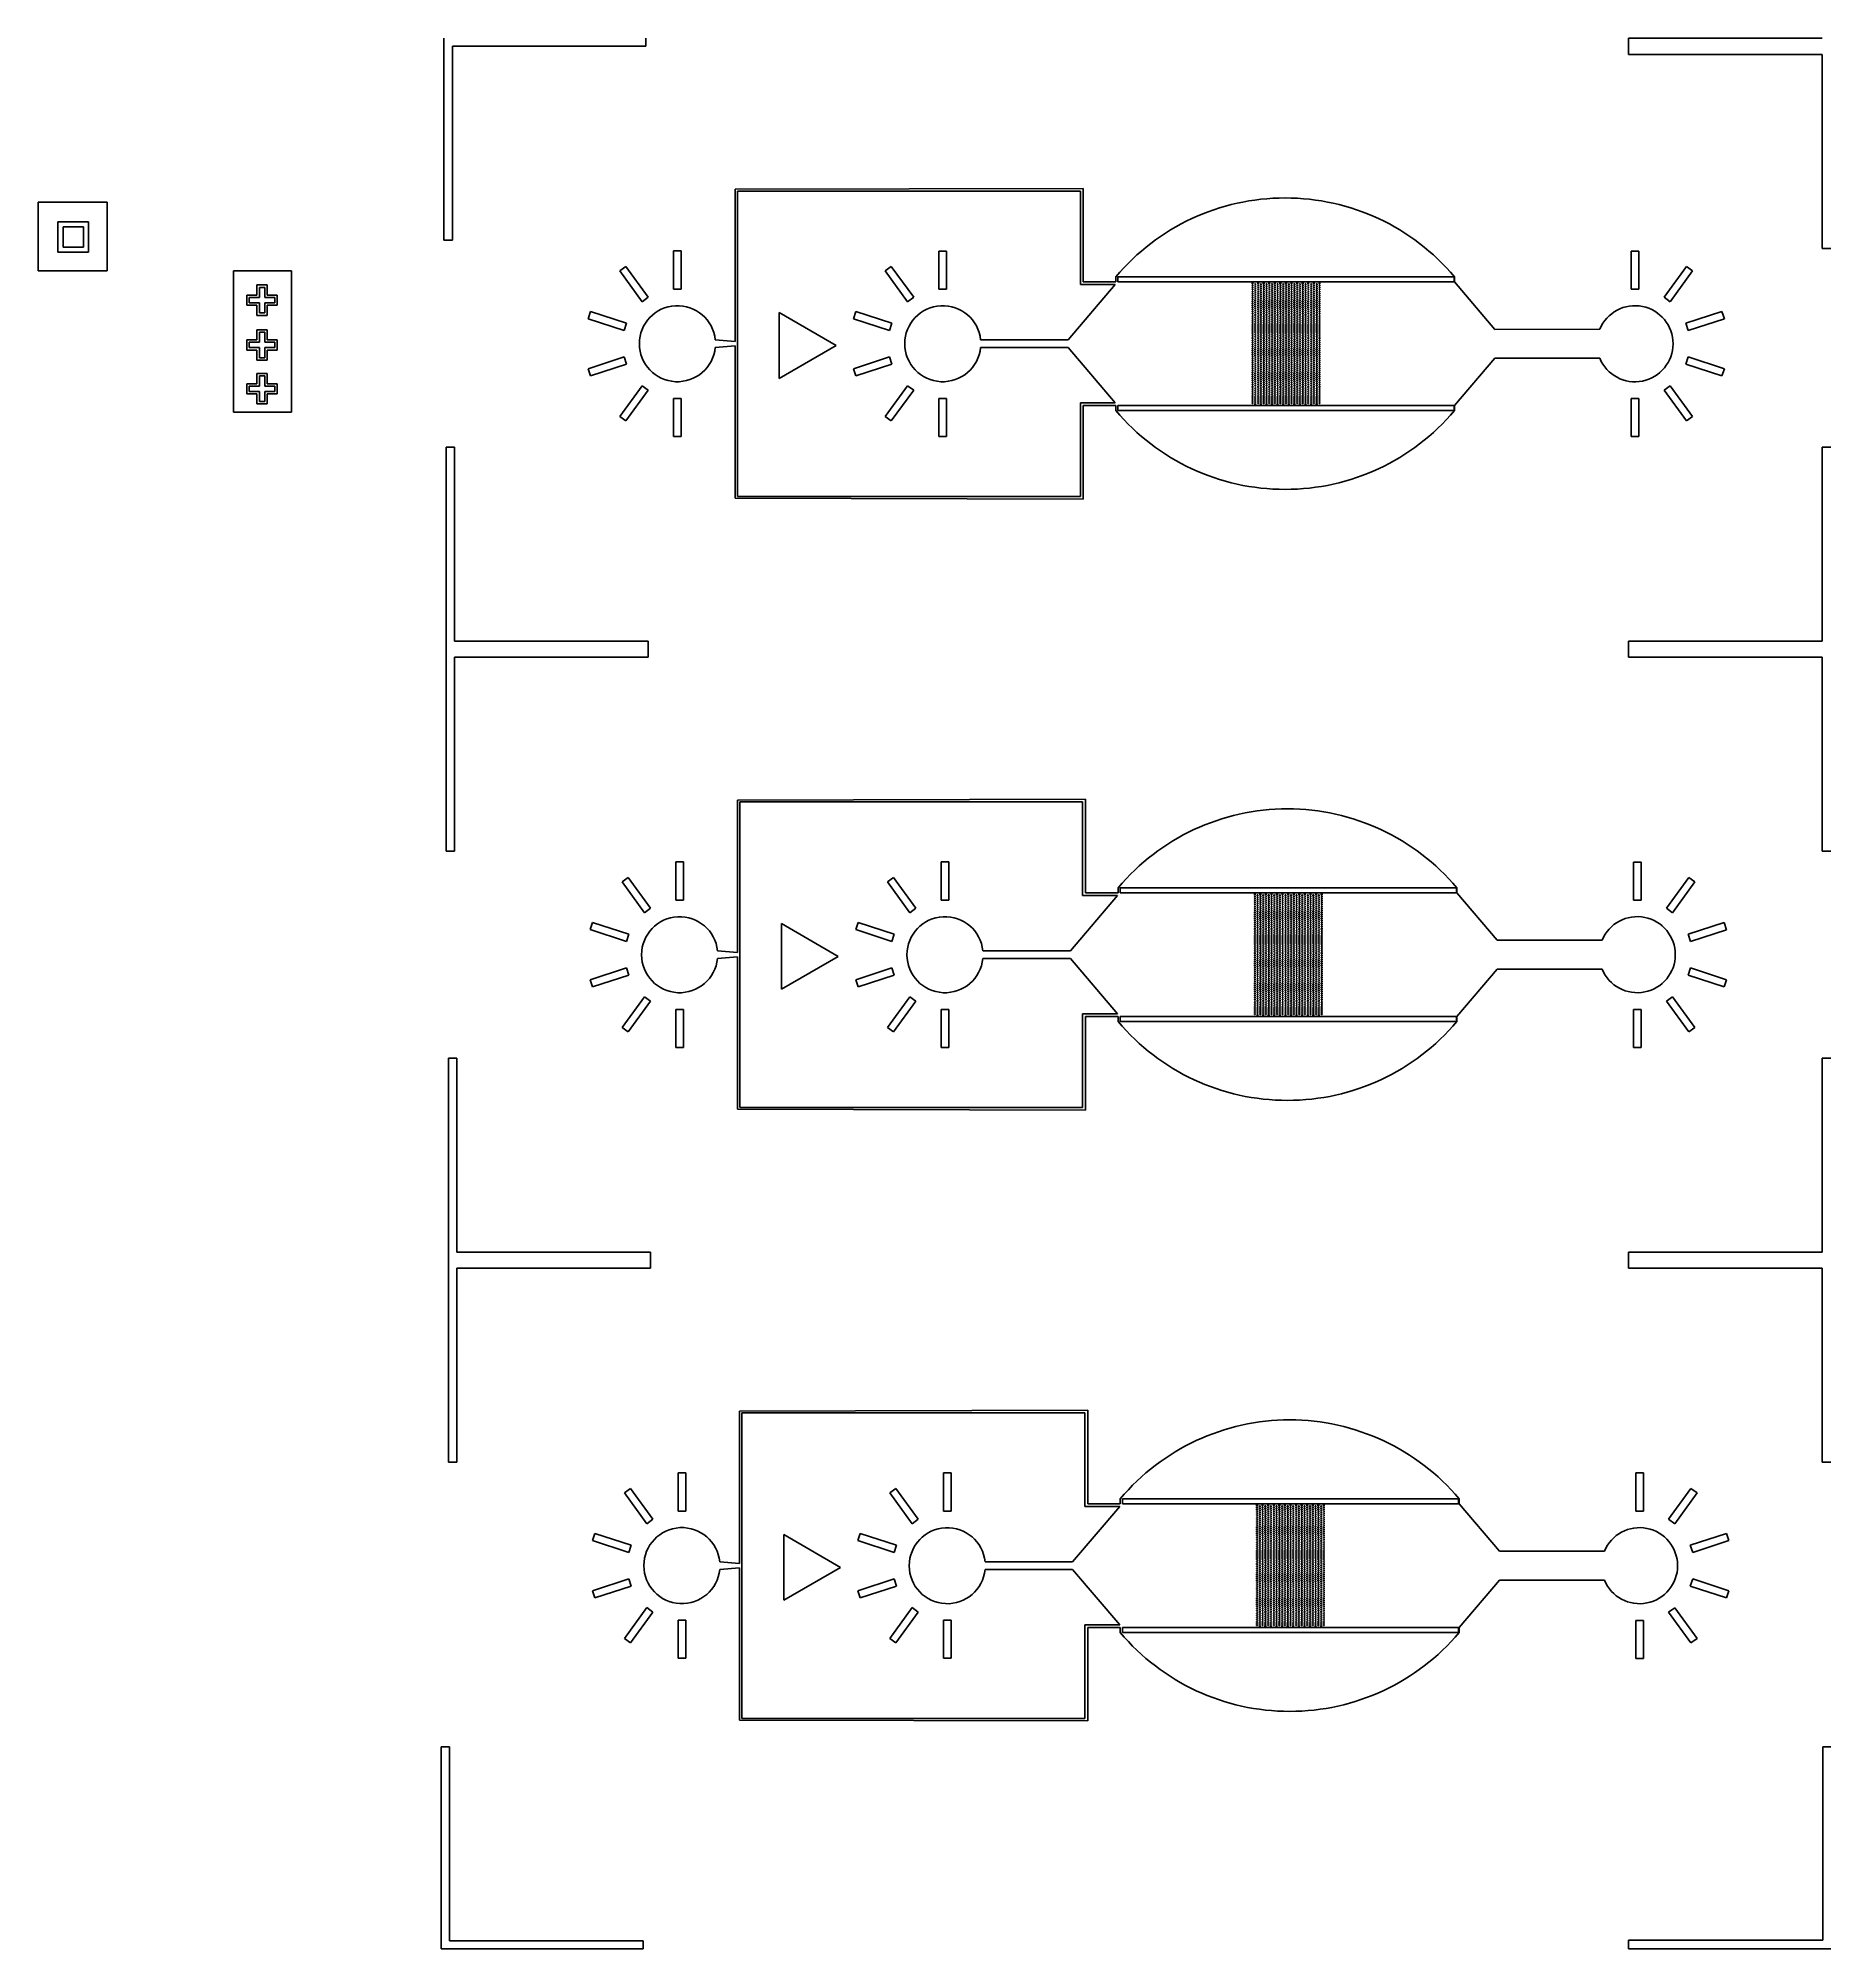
# Model space of a CAD drawing. Header units: millimetres. Extents: x 2102 to 86502, y 1818 to 64568.
# Drawn here: x 2102 to 37444, y 1818 to 39499 of the extents above; entities that cross this region are included whole.
import ezdxf

# ---------------------------------------------------------------- set-up
doc = ezdxf.new("R2010")
doc.units = ezdxf.units.MM
doc.layers.add('Layer-2', color=3, linetype='Continuous')

msp = doc.modelspace()

# ---------------------------------------------------------------- linework, layer by layer
at = {"layer": 'Layer-2'}
for p, q in [((10099, 35514), (10099, 39499)), ((14084, 39339), (10267, 39339)), ((10267, 39339), (10267, 35514)), ((14084, 39499), (14084, 39339)), ((33459, 39339), (33459, 39499)), ((33459, 39499), (37276, 39499)), ((33459, 39339), (33459, 39180)), ((33459, 39180), (37276, 39180)), ((37276, 39180), (37276, 35354)), ((2102, 34908), (2102, 36268)), ((2102, 36268), (2592, 36268)), ((2592, 36268), (3462, 36268)), ((3462, 36268), (3462, 34908)), ((22707, 36537), (15842, 36522)), ((15842, 36522), (15842, 33514)), ((22649, 36485), (15887, 36485)), ((15887, 36485), (15887, 33411)), ((22649, 34642), (22649, 36485)), ((22707, 34693), (22707, 36537)), ((2592, 35878), (2492, 35878)), ((2492, 35878), (2492, 35278)), ((3092, 35878), (2592, 35878)), ((3092, 35278), (3092, 35878)), ((2592, 35378), (2592, 35778)), ((2592, 35778), (2992, 35778)), ((2992, 35778), (2992, 35378)), ((10267, 35514), (10099, 35514)), ((2492, 35278), (3092, 35278)), ((2992, 35378), (2592, 35378)), ((14779, 35302), (14629, 35302)), ((14629, 35302), (14629, 34552)), ((14779, 34552), (14779, 35302)), ((20011, 35301), (19861, 35301)), ((19861, 35301), (19861, 34551)), ((20011, 34551), (20011, 35301)), ((33509, 34551), (33509, 35301)), ((33509, 35301), (33659, 35301)), ((33659, 35301), (33659, 34551)), ((37276, 35354), (37444, 35354)), ((3462, 34908), (2102, 34908)), ((5950, 34908), (7098, 34908)), ((5950, 32121), (5950, 34908)), ((7098, 34908), (7098, 32121)), ((13690, 34997), (13569, 34908)), ((13569, 34908), (14009, 34302)), ((14131, 34390), (13690, 34997)), ((18922, 34996), (18801, 34908)), ((18801, 34908), (19241, 34301)), ((19363, 34390), (18922, 34996)), ((23347, 34693), (22707, 34693)), ((23347, 34792), (23347, 34693)), ((23388, 34693), (23388, 34793)), ((23388, 34793), (30018, 34792)), ((30018, 34693), (23388, 34693)), ((26035, 34673), (26050, 34673)), ((26035, 34669), (26035, 34673)), ((26045, 34669), (26035, 34669)), ((26045, 34665), (26045, 34669)), ((26050, 34673), (26050, 34665)), ((26145, 34673), (26160, 34673)), ((26145, 34669), (26145, 34673)), ((26155, 34669), (26145, 34669)), ((26155, 34665), (26155, 34669)), ((26160, 34673), (26160, 34665)), ((26255, 34673), (26270, 34673)), ((26255, 34669), (26255, 34673)), ((26265, 34669), (26255, 34669)), ((26265, 34665), (26265, 34669)), ((26270, 34673), (26270, 34665)), ((26365, 34673), (26380, 34673)), ((26365, 34669), (26365, 34673)), ((26375, 34669), (26365, 34669)), ((26375, 34665), (26375, 34669)), ((26380, 34673), (26380, 34665)), ((26475, 34673), (26490, 34673)), ((26475, 34669), (26475, 34673)), ((26485, 34669), (26475, 34669)), ((26485, 34665), (26485, 34669)), ((26490, 34673), (26490, 34665)), ((26585, 34673), (26600, 34673)), ((26585, 34669), (26585, 34673)), ((26595, 34669), (26585, 34669)), ((26595, 34665), (26595, 34669)), ((26600, 34673), (26600, 34665)), ((26695, 34673), (26710, 34673)), ((26695, 34669), (26695, 34673)), ((26705, 34669), (26695, 34669)), ((26705, 34665), (26705, 34669)), ((26710, 34673), (26710, 34665)), ((26805, 34673), (26820, 34673)), ((26805, 34669), (26805, 34673)), ((26815, 34669), (26805, 34669)), ((26815, 34665), (26815, 34669)), ((26820, 34673), (26820, 34665)), ((26915, 34673), (26930, 34673)), ((26915, 34669), (26915, 34673)), ((26925, 34669), (26915, 34669)), ((26925, 34665), (26925, 34669)), ((26930, 34673), (26930, 34665)), ((27025, 34673), (27040, 34673)), ((27025, 34669), (27025, 34673)), ((27035, 34669), (27025, 34669)), ((27035, 34665), (27035, 34669)), ((27040, 34673), (27040, 34665)), ((27135, 34673), (27150, 34673)), ((27135, 34669), (27135, 34673)), ((27145, 34669), (27135, 34669)), ((27145, 34665), (27145, 34669)), ((27150, 34673), (27150, 34665)), ((27245, 34673), (27260, 34673)), ((27245, 34669), (27245, 34673)), ((27255, 34669), (27245, 34669)), ((27255, 34665), (27255, 34669)), ((27260, 34673), (27260, 34665)), ((27355, 34673), (27370, 34673)), ((27355, 34669), (27355, 34673)), ((27365, 34669), (27355, 34669)), ((27365, 34665), (27365, 34669)), ((27370, 34673), (27370, 34665)), ((30018, 34792), (30018, 34693)), ((30028, 34693), (30028, 34792)), ((30821, 33757), (30028, 34693)), ((34157, 34389), (34598, 34996)), ((34719, 34908), (34278, 34301)), ((34598, 34996), (34719, 34908)), ((6215, 34432), (6415, 34432)), ((6215, 34232), (6215, 34432)), ((6263, 34385), (6463, 34385)), ((6263, 34280), (6263, 34385)), ((6415, 34432), (6415, 34632)), ((6415, 34632), (6615, 34632)), ((6463, 34385), (6463, 34585)), ((6463, 34585), (6568, 34585)), ((6568, 34585), (6568, 34385)), ((6768, 34385), (6568, 34385)), ((6615, 34632), (6615, 34432)), ((6815, 34432), (6615, 34432)), ((6768, 34385), (6768, 34280)), ((6815, 34432), (6815, 34232)), ((14009, 34302), (14131, 34390)), ((14629, 34552), (14779, 34552)), ((19241, 34301), (19363, 34390)), ((19861, 34551), (20011, 34551)), ((22408, 33549), (23335, 34642)), ((23335, 34642), (22649, 34642)), ((26035, 34658), (26045, 34658)), ((26035, 34653), (26035, 34658)), ((26050, 34653), (26035, 34653)), ((26035, 34633), (26050, 34633)), ((26035, 34629), (26035, 34633)), ((26045, 34629), (26035, 34629)), ((26035, 34618), (26045, 34618)), ((26035, 34613), (26035, 34618)), ((26050, 34613), (26035, 34613)), ((26035, 34593), (26050, 34593)), ((26035, 34589), (26035, 34593)), ((26045, 34589), (26035, 34589)), ((26035, 34578), (26045, 34578)), ((26035, 34573), (26035, 34578)), ((26050, 34573), (26035, 34573)), ((26035, 34553), (26050, 34553)), ((26035, 34549), (26035, 34553)), ((26045, 34549), (26035, 34549)), ((26035, 34538), (26045, 34538)), ((26035, 34533), (26035, 34538)), ((26050, 34533), (26035, 34533)), ((26035, 34513), (26050, 34513)), ((26035, 34509), (26035, 34513)), ((26045, 34509), (26035, 34509)), ((26035, 34498), (26045, 34498)), ((26035, 34493), (26035, 34498)), ((26050, 34493), (26035, 34493)), ((26035, 34473), (26050, 34473)), ((26035, 34469), (26035, 34473)), ((26045, 34469), (26035, 34469)), ((26035, 34458), (26045, 34458)), ((26035, 34453), (26035, 34458)), ((26050, 34453), (26035, 34453)), ((26035, 34433), (26050, 34433)), ((26035, 34429), (26035, 34433)), ((26045, 34429), (26035, 34429)), ((26035, 34418), (26045, 34418)), ((26035, 34413), (26035, 34418)), ((26050, 34413), (26035, 34413)), ((26035, 34393), (26050, 34393)), ((26035, 34389), (26035, 34393)), ((26045, 34389), (26035, 34389)), ((26035, 34378), (26045, 34378)), ((26035, 34373), (26035, 34378)), ((26050, 34373), (26035, 34373)), ((26035, 34353), (26050, 34353)), ((26035, 34349), (26035, 34353)), ((26045, 34349), (26035, 34349)), ((26035, 34338), (26045, 34338)), ((26035, 34333), (26035, 34338)), ((26050, 34333), (26035, 34333)), ((26035, 34313), (26050, 34313)), ((26035, 34309), (26035, 34313)), ((26045, 34309), (26035, 34309)), ((26035, 34298), (26045, 34298)), ((26035, 34293), (26035, 34298)), ((26050, 34293), (26035, 34293)), ((26050, 34665), (26045, 34665)), ((26045, 34658), (26045, 34662)), ((26045, 34662), (26050, 34662)), ((26045, 34625), (26045, 34629)), ((26050, 34625), (26045, 34625)), ((26045, 34618), (26045, 34622)), ((26045, 34622), (26050, 34622)), ((26045, 34585), (26045, 34589)), ((26050, 34585), (26045, 34585)), ((26045, 34578), (26045, 34582)), ((26045, 34582), (26050, 34582)), ((26045, 34545), (26045, 34549)), ((26050, 34545), (26045, 34545)), ((26045, 34538), (26045, 34542)), ((26045, 34542), (26050, 34542)), ((26045, 34505), (26045, 34509)), ((26050, 34505), (26045, 34505)), ((26045, 34498), (26045, 34502)), ((26045, 34502), (26050, 34502)), ((26045, 34465), (26045, 34469)), ((26050, 34465), (26045, 34465)), ((26045, 34458), (26045, 34462)), ((26045, 34462), (26050, 34462)), ((26045, 34425), (26045, 34429)), ((26050, 34425), (26045, 34425)), ((26045, 34418), (26045, 34422)), ((26045, 34422), (26050, 34422)), ((26045, 34385), (26045, 34389)), ((26050, 34385), (26045, 34385)), ((26045, 34378), (26045, 34382)), ((26045, 34382), (26050, 34382)), ((26045, 34345), (26045, 34349)), ((26050, 34345), (26045, 34345)), ((26045, 34338), (26045, 34342)), ((26045, 34342), (26050, 34342)), ((26045, 34305), (26045, 34309)), ((26050, 34305), (26045, 34305)), ((26045, 34298), (26045, 34302)), ((26045, 34302), (26050, 34302)), ((26050, 34662), (26050, 34653)), ((26050, 34633), (26050, 34625)), ((26050, 34622), (26050, 34613)), ((26050, 34593), (26050, 34585)), ((26050, 34582), (26050, 34573)), ((26050, 34553), (26050, 34545)), ((26050, 34542), (26050, 34533)), ((26050, 34513), (26050, 34505)), ((26050, 34502), (26050, 34493)), ((26050, 34473), (26050, 34465)), ((26050, 34462), (26050, 34453)), ((26050, 34433), (26050, 34425)), ((26050, 34422), (26050, 34413)), ((26050, 34393), (26050, 34385)), ((26050, 34382), (26050, 34373)), ((26050, 34353), (26050, 34345)), ((26050, 34342), (26050, 34333)), ((26050, 34313), (26050, 34305)), ((26050, 34302), (26050, 34293)), ((26090, 34653), (26105, 34653)), ((26090, 34649), (26090, 34653)), ((26100, 34649), (26090, 34649)), ((26090, 34638), (26100, 34638)), ((26090, 34633), (26090, 34638)), ((26105, 34633), (26090, 34633)), ((26090, 34613), (26105, 34613)), ((26090, 34609), (26090, 34613)), ((26100, 34609), (26090, 34609)), ((26090, 34598), (26100, 34598)), ((26090, 34593), (26090, 34598)), ((26105, 34593), (26090, 34593)), ((26090, 34573), (26105, 34573)), ((26090, 34569), (26090, 34573)), ((26100, 34569), (26090, 34569)), ((26090, 34558), (26100, 34558)), ((26090, 34553), (26090, 34558)), ((26105, 34553), (26090, 34553)), ((26090, 34533), (26105, 34533)), ((26090, 34529), (26090, 34533)), ((26100, 34529), (26090, 34529)), ((26090, 34518), (26100, 34518)), ((26090, 34513), (26090, 34518)), ((26105, 34513), (26090, 34513)), ((26090, 34493), (26105, 34493)), ((26090, 34489), (26090, 34493)), ((26100, 34489), (26090, 34489)), ((26090, 34478), (26100, 34478)), ((26090, 34473), (26090, 34478)), ((26105, 34473), (26090, 34473)), ((26090, 34453), (26105, 34453)), ((26090, 34449), (26090, 34453)), ((26100, 34449), (26090, 34449)), ((26090, 34438), (26100, 34438)), ((26090, 34433), (26090, 34438)), ((26105, 34433), (26090, 34433)), ((26090, 34413), (26105, 34413)), ((26090, 34409), (26090, 34413)), ((26100, 34409), (26090, 34409)), ((26090, 34398), (26100, 34398)), ((26090, 34393), (26090, 34398)), ((26105, 34393), (26090, 34393)), ((26090, 34373), (26105, 34373)), ((26090, 34369), (26090, 34373)), ((26100, 34369), (26090, 34369)), ((26090, 34358), (26100, 34358)), ((26090, 34353), (26090, 34358)), ((26105, 34353), (26090, 34353)), ((26090, 34333), (26105, 34333)), ((26090, 34329), (26090, 34333)), ((26100, 34329), (26090, 34329)), ((26090, 34318), (26100, 34318)), ((26090, 34313), (26090, 34318)), ((26105, 34313), (26090, 34313)), ((26090, 34293), (26105, 34293)), ((26090, 34289), (26090, 34293)), ((26100, 34289), (26090, 34289)), ((26100, 34645), (26100, 34649)), ((26105, 34645), (26100, 34645)), ((26100, 34638), (26100, 34642)), ((26100, 34642), (26105, 34642)), ((26100, 34605), (26100, 34609)), ((26105, 34605), (26100, 34605)), ((26100, 34598), (26100, 34602)), ((26100, 34602), (26105, 34602)), ((26100, 34565), (26100, 34569)), ((26105, 34565), (26100, 34565)), ((26100, 34558), (26100, 34562)), ((26100, 34562), (26105, 34562)), ((26100, 34525), (26100, 34529)), ((26105, 34525), (26100, 34525)), ((26100, 34518), (26100, 34522)), ((26100, 34522), (26105, 34522)), ((26100, 34485), (26100, 34489)), ((26105, 34485), (26100, 34485)), ((26100, 34478), (26100, 34482)), ((26100, 34482), (26105, 34482)), ((26100, 34445), (26100, 34449)), ((26105, 34445), (26100, 34445)), ((26100, 34438), (26100, 34442)), ((26100, 34442), (26105, 34442)), ((26100, 34405), (26100, 34409)), ((26105, 34405), (26100, 34405)), ((26100, 34398), (26100, 34402)), ((26100, 34402), (26105, 34402)), ((26100, 34365), (26100, 34369)), ((26105, 34365), (26100, 34365)), ((26100, 34358), (26100, 34362)), ((26100, 34362), (26105, 34362)), ((26100, 34325), (26100, 34329)), ((26105, 34325), (26100, 34325)), ((26100, 34318), (26100, 34322)), ((26100, 34322), (26105, 34322)), ((26100, 34285), (26100, 34289)), ((26105, 34653), (26105, 34645)), ((26105, 34642), (26105, 34633)), ((26105, 34613), (26105, 34605)), ((26105, 34602), (26105, 34593)), ((26105, 34573), (26105, 34565)), ((26105, 34562), (26105, 34553)), ((26105, 34533), (26105, 34525)), ((26105, 34522), (26105, 34513)), ((26105, 34493), (26105, 34485)), ((26105, 34482), (26105, 34473)), ((26105, 34453), (26105, 34445)), ((26105, 34442), (26105, 34433)), ((26105, 34413), (26105, 34405)), ((26105, 34402), (26105, 34393)), ((26105, 34373), (26105, 34365)), ((26105, 34362), (26105, 34353)), ((26105, 34333), (26105, 34325)), ((26105, 34322), (26105, 34313)), ((26105, 34293), (26105, 34285)), ((26145, 34658), (26155, 34658)), ((26145, 34653), (26145, 34658)), ((26160, 34653), (26145, 34653)), ((26145, 34633), (26160, 34633)), ((26145, 34629), (26145, 34633)), ((26155, 34629), (26145, 34629)), ((26145, 34618), (26155, 34618)), ((26145, 34613), (26145, 34618)), ((26160, 34613), (26145, 34613)), ((26145, 34593), (26160, 34593)), ((26145, 34589), (26145, 34593)), ((26155, 34589), (26145, 34589)), ((26145, 34578), (26155, 34578)), ((26145, 34573), (26145, 34578)), ((26160, 34573), (26145, 34573)), ((26145, 34553), (26160, 34553)), ((26145, 34549), (26145, 34553)), ((26155, 34549), (26145, 34549)), ((26145, 34538), (26155, 34538)), ((26145, 34533), (26145, 34538)), ((26160, 34533), (26145, 34533)), ((26145, 34513), (26160, 34513)), ((26145, 34509), (26145, 34513)), ((26155, 34509), (26145, 34509)), ((26145, 34498), (26155, 34498)), ((26145, 34493), (26145, 34498)), ((26160, 34493), (26145, 34493)), ((26145, 34473), (26160, 34473)), ((26145, 34469), (26145, 34473)), ((26155, 34469), (26145, 34469)), ((26145, 34458), (26155, 34458)), ((26145, 34453), (26145, 34458)), ((26160, 34453), (26145, 34453)), ((26145, 34433), (26160, 34433)), ((26145, 34429), (26145, 34433)), ((26155, 34429), (26145, 34429)), ((26145, 34418), (26155, 34418)), ((26145, 34413), (26145, 34418)), ((26160, 34413), (26145, 34413)), ((26145, 34393), (26160, 34393)), ((26145, 34389), (26145, 34393)), ((26155, 34389), (26145, 34389)), ((26145, 34378), (26155, 34378)), ((26145, 34373), (26145, 34378)), ((26160, 34373), (26145, 34373)), ((26145, 34353), (26160, 34353)), ((26145, 34349), (26145, 34353)), ((26155, 34349), (26145, 34349)), ((26145, 34338), (26155, 34338)), ((26145, 34333), (26145, 34338)), ((26160, 34333), (26145, 34333)), ((26145, 34313), (26160, 34313)), ((26145, 34309), (26145, 34313)), ((26155, 34309), (26145, 34309)), ((26145, 34298), (26155, 34298)), ((26145, 34293), (26145, 34298)), ((26160, 34293), (26145, 34293)), ((26160, 34665), (26155, 34665)), ((26155, 34658), (26155, 34662)), ((26155, 34662), (26160, 34662)), ((26155, 34625), (26155, 34629)), ((26160, 34625), (26155, 34625)), ((26155, 34618), (26155, 34622)), ((26155, 34622), (26160, 34622)), ((26155, 34585), (26155, 34589)), ((26160, 34585), (26155, 34585)), ((26155, 34578), (26155, 34582)), ((26155, 34582), (26160, 34582)), ((26155, 34545), (26155, 34549)), ((26160, 34545), (26155, 34545)), ((26155, 34538), (26155, 34542)), ((26155, 34542), (26160, 34542)), ((26155, 34505), (26155, 34509)), ((26160, 34505), (26155, 34505)), ((26155, 34498), (26155, 34502)), ((26155, 34502), (26160, 34502)), ((26155, 34465), (26155, 34469)), ((26160, 34465), (26155, 34465)), ((26155, 34458), (26155, 34462)), ((26155, 34462), (26160, 34462)), ((26155, 34425), (26155, 34429)), ((26160, 34425), (26155, 34425)), ((26155, 34418), (26155, 34422)), ((26155, 34422), (26160, 34422)), ((26155, 34385), (26155, 34389)), ((26160, 34385), (26155, 34385)), ((26155, 34378), (26155, 34382)), ((26155, 34382), (26160, 34382)), ((26155, 34345), (26155, 34349)), ((26160, 34345), (26155, 34345)), ((26155, 34338), (26155, 34342)), ((26155, 34342), (26160, 34342)), ((26155, 34305), (26155, 34309)), ((26160, 34305), (26155, 34305)), ((26155, 34298), (26155, 34302)), ((26155, 34302), (26160, 34302)), ((26160, 34662), (26160, 34653)), ((26160, 34633), (26160, 34625)), ((26160, 34622), (26160, 34613)), ((26160, 34593), (26160, 34585)), ((26160, 34582), (26160, 34573)), ((26160, 34553), (26160, 34545)), ((26160, 34542), (26160, 34533)), ((26160, 34513), (26160, 34505)), ((26160, 34502), (26160, 34493)), ((26160, 34473), (26160, 34465)), ((26160, 34462), (26160, 34453)), ((26160, 34433), (26160, 34425)), ((26160, 34422), (26160, 34413)), ((26160, 34393), (26160, 34385)), ((26160, 34382), (26160, 34373)), ((26160, 34353), (26160, 34345)), ((26160, 34342), (26160, 34333)), ((26160, 34313), (26160, 34305)), ((26160, 34302), (26160, 34293)), ((26200, 34653), (26215, 34653)), ((26200, 34649), (26200, 34653)), ((26210, 34649), (26200, 34649)), ((26200, 34638), (26210, 34638)), ((26200, 34633), (26200, 34638)), ((26215, 34633), (26200, 34633)), ((26200, 34613), (26215, 34613)), ((26200, 34609), (26200, 34613)), ((26210, 34609), (26200, 34609)), ((26200, 34598), (26210, 34598)), ((26200, 34593), (26200, 34598)), ((26215, 34593), (26200, 34593)), ((26200, 34573), (26215, 34573)), ((26200, 34569), (26200, 34573)), ((26210, 34569), (26200, 34569)), ((26200, 34558), (26210, 34558)), ((26200, 34553), (26200, 34558)), ((26215, 34553), (26200, 34553)), ((26200, 34533), (26215, 34533)), ((26200, 34529), (26200, 34533)), ((26210, 34529), (26200, 34529)), ((26200, 34518), (26210, 34518)), ((26200, 34513), (26200, 34518)), ((26215, 34513), (26200, 34513)), ((26200, 34493), (26215, 34493)), ((26200, 34489), (26200, 34493)), ((26210, 34489), (26200, 34489)), ((26200, 34478), (26210, 34478)), ((26200, 34473), (26200, 34478)), ((26215, 34473), (26200, 34473)), ((26200, 34453), (26215, 34453)), ((26200, 34449), (26200, 34453)), ((26210, 34449), (26200, 34449)), ((26200, 34438), (26210, 34438)), ((26200, 34433), (26200, 34438)), ((26215, 34433), (26200, 34433)), ((26200, 34413), (26215, 34413)), ((26200, 34409), (26200, 34413)), ((26210, 34409), (26200, 34409)), ((26200, 34398), (26210, 34398)), ((26200, 34393), (26200, 34398)), ((26215, 34393), (26200, 34393)), ((26200, 34373), (26215, 34373)), ((26200, 34369), (26200, 34373)), ((26210, 34369), (26200, 34369)), ((26200, 34358), (26210, 34358)), ((26200, 34353), (26200, 34358)), ((26215, 34353), (26200, 34353)), ((26200, 34333), (26215, 34333)), ((26200, 34329), (26200, 34333)), ((26210, 34329), (26200, 34329)), ((26200, 34318), (26210, 34318)), ((26200, 34313), (26200, 34318)), ((26215, 34313), (26200, 34313)), ((26200, 34293), (26215, 34293)), ((26200, 34289), (26200, 34293)), ((26210, 34289), (26200, 34289)), ((26210, 34645), (26210, 34649)), ((26215, 34645), (26210, 34645)), ((26210, 34638), (26210, 34642)), ((26210, 34642), (26215, 34642)), ((26210, 34605), (26210, 34609)), ((26215, 34605), (26210, 34605)), ((26210, 34598), (26210, 34602)), ((26210, 34602), (26215, 34602)), ((26210, 34565), (26210, 34569)), ((26215, 34565), (26210, 34565)), ((26210, 34558), (26210, 34562)), ((26210, 34562), (26215, 34562)), ((26210, 34525), (26210, 34529)), ((26215, 34525), (26210, 34525)), ((26210, 34518), (26210, 34522)), ((26210, 34522), (26215, 34522)), ((26210, 34485), (26210, 34489)), ((26215, 34485), (26210, 34485)), ((26210, 34478), (26210, 34482)), ((26210, 34482), (26215, 34482)), ((26210, 34445), (26210, 34449)), ((26215, 34445), (26210, 34445)), ((26210, 34438), (26210, 34442)), ((26210, 34442), (26215, 34442)), ((26210, 34405), (26210, 34409)), ((26215, 34405), (26210, 34405)), ((26210, 34398), (26210, 34402)), ((26210, 34402), (26215, 34402)), ((26210, 34365), (26210, 34369)), ((26215, 34365), (26210, 34365)), ((26210, 34358), (26210, 34362)), ((26210, 34362), (26215, 34362)), ((26210, 34325), (26210, 34329)), ((26215, 34325), (26210, 34325)), ((26210, 34318), (26210, 34322)), ((26210, 34322), (26215, 34322)), ((26210, 34285), (26210, 34289)), ((26215, 34653), (26215, 34645)), ((26215, 34642), (26215, 34633)), ((26215, 34613), (26215, 34605)), ((26215, 34602), (26215, 34593)), ((26215, 34573), (26215, 34565)), ((26215, 34562), (26215, 34553)), ((26215, 34533), (26215, 34525)), ((26215, 34522), (26215, 34513)), ((26215, 34493), (26215, 34485)), ((26215, 34482), (26215, 34473)), ((26215, 34453), (26215, 34445)), ((26215, 34442), (26215, 34433)), ((26215, 34413), (26215, 34405)), ((26215, 34402), (26215, 34393)), ((26215, 34373), (26215, 34365)), ((26215, 34362), (26215, 34353)), ((26215, 34333), (26215, 34325)), ((26215, 34322), (26215, 34313)), ((26215, 34293), (26215, 34285)), ((26255, 34658), (26265, 34658)), ((26255, 34653), (26255, 34658)), ((26270, 34653), (26255, 34653)), ((26255, 34633), (26270, 34633)), ((26255, 34629), (26255, 34633)), ((26265, 34629), (26255, 34629)), ((26255, 34618), (26265, 34618)), ((26255, 34613), (26255, 34618)), ((26270, 34613), (26255, 34613)), ((26255, 34593), (26270, 34593)), ((26255, 34589), (26255, 34593)), ((26265, 34589), (26255, 34589)), ((26255, 34578), (26265, 34578)), ((26255, 34573), (26255, 34578)), ((26270, 34573), (26255, 34573)), ((26255, 34553), (26270, 34553)), ((26255, 34549), (26255, 34553)), ((26265, 34549), (26255, 34549)), ((26255, 34538), (26265, 34538)), ((26255, 34533), (26255, 34538)), ((26270, 34533), (26255, 34533)), ((26255, 34513), (26270, 34513)), ((26255, 34509), (26255, 34513)), ((26265, 34509), (26255, 34509)), ((26255, 34498), (26265, 34498)), ((26255, 34493), (26255, 34498)), ((26270, 34493), (26255, 34493)), ((26255, 34473), (26270, 34473)), ((26255, 34469), (26255, 34473)), ((26265, 34469), (26255, 34469)), ((26255, 34458), (26265, 34458)), ((26255, 34453), (26255, 34458)), ((26270, 34453), (26255, 34453)), ((26255, 34433), (26270, 34433)), ((26255, 34429), (26255, 34433)), ((26265, 34429), (26255, 34429)), ((26255, 34418), (26265, 34418)), ((26255, 34413), (26255, 34418)), ((26270, 34413), (26255, 34413)), ((26255, 34393), (26270, 34393)), ((26255, 34389), (26255, 34393)), ((26265, 34389), (26255, 34389)), ((26255, 34378), (26265, 34378)), ((26255, 34373), (26255, 34378)), ((26270, 34373), (26255, 34373)), ((26255, 34353), (26270, 34353)), ((26255, 34349), (26255, 34353)), ((26265, 34349), (26255, 34349)), ((26255, 34338), (26265, 34338)), ((26255, 34333), (26255, 34338)), ((26270, 34333), (26255, 34333)), ((26255, 34313), (26270, 34313)), ((26255, 34309), (26255, 34313)), ((26265, 34309), (26255, 34309)), ((26255, 34298), (26265, 34298)), ((26255, 34293), (26255, 34298)), ((26270, 34293), (26255, 34293)), ((26270, 34665), (26265, 34665)), ((26265, 34658), (26265, 34662)), ((26265, 34662), (26270, 34662)), ((26265, 34625), (26265, 34629)), ((26270, 34625), (26265, 34625)), ((26265, 34618), (26265, 34622)), ((26265, 34622), (26270, 34622)), ((26265, 34585), (26265, 34589)), ((26270, 34585), (26265, 34585)), ((26265, 34578), (26265, 34582)), ((26265, 34582), (26270, 34582)), ((26265, 34545), (26265, 34549)), ((26270, 34545), (26265, 34545)), ((26265, 34538), (26265, 34542)), ((26265, 34542), (26270, 34542)), ((26265, 34505), (26265, 34509)), ((26270, 34505), (26265, 34505)), ((26265, 34498), (26265, 34502)), ((26265, 34502), (26270, 34502)), ((26265, 34465), (26265, 34469)), ((26270, 34465), (26265, 34465)), ((26265, 34458), (26265, 34462)), ((26265, 34462), (26270, 34462)), ((26265, 34425), (26265, 34429)), ((26270, 34425), (26265, 34425)), ((26265, 34418), (26265, 34422)), ((26265, 34422), (26270, 34422)), ((26265, 34385), (26265, 34389)), ((26270, 34385), (26265, 34385)), ((26265, 34378), (26265, 34382)), ((26265, 34382), (26270, 34382)), ((26265, 34345), (26265, 34349)), ((26270, 34345), (26265, 34345)), ((26265, 34338), (26265, 34342)), ((26265, 34342), (26270, 34342)), ((26265, 34305), (26265, 34309)), ((26270, 34305), (26265, 34305)), ((26265, 34298), (26265, 34302)), ((26265, 34302), (26270, 34302)), ((26270, 34662), (26270, 34653)), ((26270, 34633), (26270, 34625)), ((26270, 34622), (26270, 34613)), ((26270, 34593), (26270, 34585)), ((26270, 34582), (26270, 34573)), ((26270, 34553), (26270, 34545)), ((26270, 34542), (26270, 34533)), ((26270, 34513), (26270, 34505)), ((26270, 34502), (26270, 34493)), ((26270, 34473), (26270, 34465)), ((26270, 34462), (26270, 34453)), ((26270, 34433), (26270, 34425)), ((26270, 34422), (26270, 34413)), ((26270, 34393), (26270, 34385)), ((26270, 34382), (26270, 34373)), ((26270, 34353), (26270, 34345)), ((26270, 34342), (26270, 34333)), ((26270, 34313), (26270, 34305)), ((26270, 34302), (26270, 34293)), ((26310, 34653), (26325, 34653)), ((26310, 34649), (26310, 34653)), ((26320, 34649), (26310, 34649)), ((26310, 34638), (26320, 34638)), ((26310, 34633), (26310, 34638)), ((26325, 34633), (26310, 34633)), ((26310, 34613), (26325, 34613)), ((26310, 34609), (26310, 34613)), ((26320, 34609), (26310, 34609)), ((26310, 34598), (26320, 34598)), ((26310, 34593), (26310, 34598)), ((26325, 34593), (26310, 34593)), ((26310, 34573), (26325, 34573)), ((26310, 34569), (26310, 34573)), ((26320, 34569), (26310, 34569)), ((26310, 34558), (26320, 34558)), ((26310, 34553), (26310, 34558)), ((26325, 34553), (26310, 34553)), ((26310, 34533), (26325, 34533)), ((26310, 34529), (26310, 34533)), ((26320, 34529), (26310, 34529)), ((26310, 34518), (26320, 34518)), ((26310, 34513), (26310, 34518)), ((26325, 34513), (26310, 34513)), ((26310, 34493), (26325, 34493)), ((26310, 34489), (26310, 34493)), ((26320, 34489), (26310, 34489)), ((26310, 34478), (26320, 34478)), ((26310, 34473), (26310, 34478)), ((26325, 34473), (26310, 34473)), ((26310, 34453), (26325, 34453)), ((26310, 34449), (26310, 34453)), ((26320, 34449), (26310, 34449)), ((26310, 34438), (26320, 34438)), ((26310, 34433), (26310, 34438)), ((26325, 34433), (26310, 34433)), ((26310, 34413), (26325, 34413)), ((26310, 34409), (26310, 34413)), ((26320, 34409), (26310, 34409)), ((26310, 34398), (26320, 34398)), ((26310, 34393), (26310, 34398)), ((26325, 34393), (26310, 34393)), ((26310, 34373), (26325, 34373)), ((26310, 34369), (26310, 34373)), ((26320, 34369), (26310, 34369)), ((26310, 34358), (26320, 34358)), ((26310, 34353), (26310, 34358)), ((26325, 34353), (26310, 34353)), ((26310, 34333), (26325, 34333)), ((26310, 34329), (26310, 34333)), ((26320, 34329), (26310, 34329)), ((26310, 34318), (26320, 34318)), ((26310, 34313), (26310, 34318)), ((26325, 34313), (26310, 34313)), ((26310, 34293), (26325, 34293)), ((26310, 34289), (26310, 34293)), ((26320, 34289), (26310, 34289)), ((26320, 34645), (26320, 34649)), ((26325, 34645), (26320, 34645)), ((26320, 34638), (26320, 34642)), ((26320, 34642), (26325, 34642)), ((26320, 34605), (26320, 34609)), ((26325, 34605), (26320, 34605)), ((26320, 34598), (26320, 34602)), ((26320, 34602), (26325, 34602)), ((26320, 34565), (26320, 34569)), ((26325, 34565), (26320, 34565)), ((26320, 34558), (26320, 34562)), ((26320, 34562), (26325, 34562)), ((26320, 34525), (26320, 34529)), ((26325, 34525), (26320, 34525)), ((26320, 34518), (26320, 34522)), ((26320, 34522), (26325, 34522)), ((26320, 34485), (26320, 34489)), ((26325, 34485), (26320, 34485)), ((26320, 34478), (26320, 34482)), ((26320, 34482), (26325, 34482)), ((26320, 34445), (26320, 34449)), ((26325, 34445), (26320, 34445)), ((26320, 34438), (26320, 34442)), ((26320, 34442), (26325, 34442)), ((26320, 34405), (26320, 34409)), ((26325, 34405), (26320, 34405)), ((26320, 34398), (26320, 34402)), ((26320, 34402), (26325, 34402)), ((26320, 34365), (26320, 34369)), ((26325, 34365), (26320, 34365)), ((26320, 34358), (26320, 34362)), ((26320, 34362), (26325, 34362)), ((26320, 34325), (26320, 34329)), ((26325, 34325), (26320, 34325)), ((26320, 34318), (26320, 34322)), ((26320, 34322), (26325, 34322)), ((26320, 34285), (26320, 34289)), ((26325, 34653), (26325, 34645)), ((26325, 34642), (26325, 34633)), ((26325, 34613), (26325, 34605)), ((26325, 34602), (26325, 34593)), ((26325, 34573), (26325, 34565)), ((26325, 34562), (26325, 34553)), ((26325, 34533), (26325, 34525)), ((26325, 34522), (26325, 34513)), ((26325, 34493), (26325, 34485)), ((26325, 34482), (26325, 34473)), ((26325, 34453), (26325, 34445)), ((26325, 34442), (26325, 34433)), ((26325, 34413), (26325, 34405)), ((26325, 34402), (26325, 34393)), ((26325, 34373), (26325, 34365)), ((26325, 34362), (26325, 34353)), ((26325, 34333), (26325, 34325)), ((26325, 34322), (26325, 34313)), ((26325, 34293), (26325, 34285)), ((26365, 34658), (26375, 34658)), ((26365, 34653), (26365, 34658)), ((26380, 34653), (26365, 34653)), ((26365, 34633), (26380, 34633)), ((26365, 34629), (26365, 34633)), ((26375, 34629), (26365, 34629)), ((26365, 34618), (26375, 34618)), ((26365, 34613), (26365, 34618)), ((26380, 34613), (26365, 34613)), ((26365, 34593), (26380, 34593)), ((26365, 34589), (26365, 34593)), ((26375, 34589), (26365, 34589)), ((26365, 34578), (26375, 34578)), ((26365, 34573), (26365, 34578)), ((26380, 34573), (26365, 34573)), ((26365, 34553), (26380, 34553)), ((26365, 34549), (26365, 34553)), ((26375, 34549), (26365, 34549)), ((26365, 34538), (26375, 34538)), ((26365, 34533), (26365, 34538)), ((26380, 34533), (26365, 34533)), ((26365, 34513), (26380, 34513)), ((26365, 34509), (26365, 34513)), ((26375, 34509), (26365, 34509)), ((26365, 34498), (26375, 34498)), ((26365, 34493), (26365, 34498)), ((26380, 34493), (26365, 34493)), ((26365, 34473), (26380, 34473)), ((26365, 34469), (26365, 34473)), ((26375, 34469), (26365, 34469)), ((26365, 34458), (26375, 34458)), ((26365, 34453), (26365, 34458)), ((26380, 34453), (26365, 34453)), ((26365, 34433), (26380, 34433)), ((26365, 34429), (26365, 34433)), ((26375, 34429), (26365, 34429)), ((26365, 34418), (26375, 34418)), ((26365, 34413), (26365, 34418)), ((26380, 34413), (26365, 34413)), ((26365, 34393), (26380, 34393)), ((26365, 34389), (26365, 34393)), ((26375, 34389), (26365, 34389)), ((26365, 34378), (26375, 34378)), ((26365, 34373), (26365, 34378)), ((26380, 34373), (26365, 34373)), ((26365, 34353), (26380, 34353)), ((26365, 34349), (26365, 34353)), ((26375, 34349), (26365, 34349)), ((26365, 34338), (26375, 34338)), ((26365, 34333), (26365, 34338)), ((26380, 34333), (26365, 34333)), ((26365, 34313), (26380, 34313)), ((26365, 34309), (26365, 34313)), ((26375, 34309), (26365, 34309)), ((26365, 34298), (26375, 34298)), ((26365, 34293), (26365, 34298)), ((26380, 34293), (26365, 34293)), ((26380, 34665), (26375, 34665)), ((26375, 34658), (26375, 34662)), ((26375, 34662), (26380, 34662)), ((26375, 34625), (26375, 34629)), ((26380, 34625), (26375, 34625)), ((26375, 34618), (26375, 34622)), ((26375, 34622), (26380, 34622)), ((26375, 34585), (26375, 34589)), ((26380, 34585), (26375, 34585)), ((26375, 34578), (26375, 34582)), ((26375, 34582), (26380, 34582)), ((26375, 34545), (26375, 34549)), ((26380, 34545), (26375, 34545)), ((26375, 34538), (26375, 34542)), ((26375, 34542), (26380, 34542)), ((26375, 34505), (26375, 34509)), ((26380, 34505), (26375, 34505)), ((26375, 34498), (26375, 34502)), ((26375, 34502), (26380, 34502)), ((26375, 34465), (26375, 34469)), ((26380, 34465), (26375, 34465)), ((26375, 34458), (26375, 34462)), ((26375, 34462), (26380, 34462)), ((26375, 34425), (26375, 34429)), ((26380, 34425), (26375, 34425)), ((26375, 34418), (26375, 34422)), ((26375, 34422), (26380, 34422)), ((26375, 34385), (26375, 34389)), ((26380, 34385), (26375, 34385)), ((26375, 34378), (26375, 34382)), ((26375, 34382), (26380, 34382)), ((26375, 34345), (26375, 34349)), ((26380, 34345), (26375, 34345)), ((26375, 34338), (26375, 34342)), ((26375, 34342), (26380, 34342)), ((26375, 34305), (26375, 34309)), ((26380, 34305), (26375, 34305)), ((26375, 34298), (26375, 34302)), ((26375, 34302), (26380, 34302)), ((26380, 34662), (26380, 34653)), ((26380, 34633), (26380, 34625)), ((26380, 34622), (26380, 34613)), ((26380, 34593), (26380, 34585)), ((26380, 34582), (26380, 34573)), ((26380, 34553), (26380, 34545)), ((26380, 34542), (26380, 34533)), ((26380, 34513), (26380, 34505)), ((26380, 34502), (26380, 34493)), ((26380, 34473), (26380, 34465)), ((26380, 34462), (26380, 34453)), ((26380, 34433), (26380, 34425)), ((26380, 34422), (26380, 34413)), ((26380, 34393), (26380, 34385)), ((26380, 34382), (26380, 34373)), ((26380, 34353), (26380, 34345)), ((26380, 34342), (26380, 34333)), ((26380, 34313), (26380, 34305)), ((26380, 34302), (26380, 34293)), ((26420, 34653), (26435, 34653)), ((26420, 34649), (26420, 34653)), ((26430, 34649), (26420, 34649)), ((26420, 34638), (26430, 34638)), ((26420, 34633), (26420, 34638)), ((26435, 34633), (26420, 34633)), ((26420, 34613), (26435, 34613)), ((26420, 34609), (26420, 34613)), ((26430, 34609), (26420, 34609)), ((26420, 34598), (26430, 34598)), ((26420, 34593), (26420, 34598)), ((26435, 34593), (26420, 34593)), ((26420, 34573), (26435, 34573)), ((26420, 34569), (26420, 34573)), ((26430, 34569), (26420, 34569)), ((26420, 34558), (26430, 34558)), ((26420, 34553), (26420, 34558)), ((26435, 34553), (26420, 34553)), ((26420, 34533), (26435, 34533)), ((26420, 34529), (26420, 34533)), ((26430, 34529), (26420, 34529)), ((26420, 34518), (26430, 34518)), ((26420, 34513), (26420, 34518)), ((26435, 34513), (26420, 34513)), ((26420, 34493), (26435, 34493)), ((26420, 34489), (26420, 34493)), ((26430, 34489), (26420, 34489)), ((26420, 34478), (26430, 34478)), ((26420, 34473), (26420, 34478)), ((26435, 34473), (26420, 34473)), ((26420, 34453), (26435, 34453)), ((26420, 34449), (26420, 34453)), ((26430, 34449), (26420, 34449)), ((26420, 34438), (26430, 34438)), ((26420, 34433), (26420, 34438)), ((26435, 34433), (26420, 34433)), ((26420, 34413), (26435, 34413)), ((26420, 34409), (26420, 34413)), ((26430, 34409), (26420, 34409)), ((26420, 34398), (26430, 34398)), ((26420, 34393), (26420, 34398)), ((26435, 34393), (26420, 34393)), ((26420, 34373), (26435, 34373)), ((26420, 34369), (26420, 34373)), ((26430, 34369), (26420, 34369)), ((26420, 34358), (26430, 34358)), ((26420, 34353), (26420, 34358)), ((26435, 34353), (26420, 34353)), ((26420, 34333), (26435, 34333)), ((26420, 34329), (26420, 34333)), ((26430, 34329), (26420, 34329)), ((26420, 34318), (26430, 34318)), ((26420, 34313), (26420, 34318)), ((26435, 34313), (26420, 34313)), ((26420, 34293), (26435, 34293)), ((26420, 34289), (26420, 34293)), ((26430, 34289), (26420, 34289)), ((26430, 34645), (26430, 34649)), ((26435, 34645), (26430, 34645)), ((26430, 34638), (26430, 34642)), ((26430, 34642), (26435, 34642)), ((26430, 34605), (26430, 34609)), ((26435, 34605), (26430, 34605)), ((26430, 34598), (26430, 34602)), ((26430, 34602), (26435, 34602)), ((26430, 34565), (26430, 34569)), ((26435, 34565), (26430, 34565)), ((26430, 34558), (26430, 34562)), ((26430, 34562), (26435, 34562)), ((26430, 34525), (26430, 34529)), ((26435, 34525), (26430, 34525)), ((26430, 34518), (26430, 34522)), ((26430, 34522), (26435, 34522)), ((26430, 34485), (26430, 34489)), ((26435, 34485), (26430, 34485)), ((26430, 34478), (26430, 34482)), ((26430, 34482), (26435, 34482)), ((26430, 34445), (26430, 34449)), ((26435, 34445), (26430, 34445)), ((26430, 34438), (26430, 34442)), ((26430, 34442), (26435, 34442)), ((26430, 34405), (26430, 34409)), ((26435, 34405), (26430, 34405)), ((26430, 34398), (26430, 34402)), ((26430, 34402), (26435, 34402)), ((26430, 34365), (26430, 34369)), ((26435, 34365), (26430, 34365)), ((26430, 34358), (26430, 34362)), ((26430, 34362), (26435, 34362)), ((26430, 34325), (26430, 34329)), ((26435, 34325), (26430, 34325)), ((26430, 34318), (26430, 34322)), ((26430, 34322), (26435, 34322)), ((26430, 34285), (26430, 34289)), ((26435, 34653), (26435, 34645)), ((26435, 34642), (26435, 34633)), ((26435, 34613), (26435, 34605)), ((26435, 34602), (26435, 34593)), ((26435, 34573), (26435, 34565)), ((26435, 34562), (26435, 34553)), ((26435, 34533), (26435, 34525)), ((26435, 34522), (26435, 34513)), ((26435, 34493), (26435, 34485)), ((26435, 34482), (26435, 34473)), ((26435, 34453), (26435, 34445)), ((26435, 34442), (26435, 34433)), ((26435, 34413), (26435, 34405)), ((26435, 34402), (26435, 34393)), ((26435, 34373), (26435, 34365)), ((26435, 34362), (26435, 34353)), ((26435, 34333), (26435, 34325)), ((26435, 34322), (26435, 34313)), ((26435, 34293), (26435, 34285)), ((26475, 34658), (26485, 34658)), ((26475, 34653), (26475, 34658)), ((26490, 34653), (26475, 34653)), ((26475, 34633), (26490, 34633)), ((26475, 34629), (26475, 34633)), ((26485, 34629), (26475, 34629)), ((26475, 34618), (26485, 34618)), ((26475, 34613), (26475, 34618)), ((26490, 34613), (26475, 34613)), ((26475, 34593), (26490, 34593)), ((26475, 34589), (26475, 34593)), ((26485, 34589), (26475, 34589)), ((26475, 34578), (26485, 34578)), ((26475, 34573), (26475, 34578)), ((26490, 34573), (26475, 34573)), ((26475, 34553), (26490, 34553)), ((26475, 34549), (26475, 34553)), ((26485, 34549), (26475, 34549)), ((26475, 34538), (26485, 34538)), ((26475, 34533), (26475, 34538)), ((26490, 34533), (26475, 34533)), ((26475, 34513), (26490, 34513)), ((26475, 34509), (26475, 34513)), ((26485, 34509), (26475, 34509)), ((26475, 34498), (26485, 34498)), ((26475, 34493), (26475, 34498)), ((26490, 34493), (26475, 34493)), ((26475, 34473), (26490, 34473)), ((26475, 34469), (26475, 34473)), ((26485, 34469), (26475, 34469)), ((26475, 34458), (26485, 34458)), ((26475, 34453), (26475, 34458)), ((26490, 34453), (26475, 34453)), ((26475, 34433), (26490, 34433)), ((26475, 34429), (26475, 34433)), ((26485, 34429), (26475, 34429)), ((26475, 34418), (26485, 34418)), ((26475, 34413), (26475, 34418)), ((26490, 34413), (26475, 34413)), ((26475, 34393), (26490, 34393)), ((26475, 34389), (26475, 34393)), ((26485, 34389), (26475, 34389)), ((26475, 34378), (26485, 34378)), ((26475, 34373), (26475, 34378)), ((26490, 34373), (26475, 34373)), ((26475, 34353), (26490, 34353)), ((26475, 34349), (26475, 34353)), ((26485, 34349), (26475, 34349)), ((26475, 34338), (26485, 34338)), ((26475, 34333), (26475, 34338)), ((26490, 34333), (26475, 34333)), ((26475, 34313), (26490, 34313)), ((26475, 34309), (26475, 34313)), ((26485, 34309), (26475, 34309)), ((26475, 34298), (26485, 34298)), ((26475, 34293), (26475, 34298)), ((26490, 34293), (26475, 34293)), ((26490, 34665), (26485, 34665)), ((26485, 34658), (26485, 34662)), ((26485, 34662), (26490, 34662)), ((26485, 34625), (26485, 34629)), ((26490, 34625), (26485, 34625)), ((26485, 34618), (26485, 34622)), ((26485, 34622), (26490, 34622)), ((26485, 34585), (26485, 34589)), ((26490, 34585), (26485, 34585)), ((26485, 34578), (26485, 34582)), ((26485, 34582), (26490, 34582)), ((26485, 34545), (26485, 34549)), ((26490, 34545), (26485, 34545)), ((26485, 34538), (26485, 34542)), ((26485, 34542), (26490, 34542)), ((26485, 34505), (26485, 34509)), ((26490, 34505), (26485, 34505)), ((26485, 34498), (26485, 34502)), ((26485, 34502), (26490, 34502)), ((26485, 34465), (26485, 34469)), ((26490, 34465), (26485, 34465)), ((26485, 34458), (26485, 34462)), ((26485, 34462), (26490, 34462)), ((26485, 34425), (26485, 34429)), ((26490, 34425), (26485, 34425)), ((26485, 34418), (26485, 34422)), ((26485, 34422), (26490, 34422)), ((26485, 34385), (26485, 34389)), ((26490, 34385), (26485, 34385)), ((26485, 34378), (26485, 34382)), ((26485, 34382), (26490, 34382)), ((26485, 34345), (26485, 34349)), ((26490, 34345), (26485, 34345)), ((26485, 34338), (26485, 34342)), ((26485, 34342), (26490, 34342)), ((26485, 34305), (26485, 34309)), ((26490, 34305), (26485, 34305)), ((26485, 34298), (26485, 34302)), ((26485, 34302), (26490, 34302)), ((26490, 34662), (26490, 34653)), ((26490, 34633), (26490, 34625)), ((26490, 34622), (26490, 34613)), ((26490, 34593), (26490, 34585)), ((26490, 34582), (26490, 34573)), ((26490, 34553), (26490, 34545)), ((26490, 34542), (26490, 34533)), ((26490, 34513), (26490, 34505)), ((26490, 34502), (26490, 34493)), ((26490, 34473), (26490, 34465)), ((26490, 34462), (26490, 34453)), ((26490, 34433), (26490, 34425)), ((26490, 34422), (26490, 34413)), ((26490, 34393), (26490, 34385)), ((26490, 34382), (26490, 34373)), ((26490, 34353), (26490, 34345)), ((26490, 34342), (26490, 34333)), ((26490, 34313), (26490, 34305)), ((26490, 34302), (26490, 34293)), ((26530, 34653), (26545, 34653)), ((26530, 34649), (26530, 34653)), ((26540, 34649), (26530, 34649)), ((26530, 34638), (26540, 34638)), ((26530, 34633), (26530, 34638)), ((26545, 34633), (26530, 34633)), ((26530, 34613), (26545, 34613)), ((26530, 34609), (26530, 34613)), ((26540, 34609), (26530, 34609)), ((26530, 34598), (26540, 34598)), ((26530, 34593), (26530, 34598)), ((26545, 34593), (26530, 34593)), ((26530, 34573), (26545, 34573)), ((26530, 34569), (26530, 34573)), ((26540, 34569), (26530, 34569)), ((26530, 34558), (26540, 34558)), ((26530, 34553), (26530, 34558)), ((26545, 34553), (26530, 34553)), ((26530, 34533), (26545, 34533)), ((26530, 34529), (26530, 34533)), ((26540, 34529), (26530, 34529)), ((26530, 34518), (26540, 34518)), ((26530, 34513), (26530, 34518)), ((26545, 34513), (26530, 34513)), ((26530, 34493), (26545, 34493)), ((26530, 34489), (26530, 34493)), ((26540, 34489), (26530, 34489)), ((26530, 34478), (26540, 34478)), ((26530, 34473), (26530, 34478)), ((26545, 34473), (26530, 34473)), ((26530, 34453), (26545, 34453)), ((26530, 34449), (26530, 34453)), ((26540, 34449), (26530, 34449)), ((26530, 34438), (26540, 34438)), ((26530, 34433), (26530, 34438)), ((26545, 34433), (26530, 34433)), ((26530, 34413), (26545, 34413)), ((26530, 34409), (26530, 34413)), ((26540, 34409), (26530, 34409)), ((26530, 34398), (26540, 34398)), ((26530, 34393), (26530, 34398)), ((26545, 34393), (26530, 34393)), ((26530, 34373), (26545, 34373)), ((26530, 34369), (26530, 34373)), ((26540, 34369), (26530, 34369)), ((26530, 34358), (26540, 34358)), ((26530, 34353), (26530, 34358)), ((26545, 34353), (26530, 34353)), ((26530, 34333), (26545, 34333)), ((26530, 34329), (26530, 34333)), ((26540, 34329), (26530, 34329)), ((26530, 34318), (26540, 34318)), ((26530, 34313), (26530, 34318)), ((26545, 34313), (26530, 34313)), ((26530, 34293), (26545, 34293)), ((26530, 34289), (26530, 34293)), ((26540, 34289), (26530, 34289)), ((26540, 34645), (26540, 34649)), ((26545, 34645), (26540, 34645)), ((26540, 34638), (26540, 34642)), ((26540, 34642), (26545, 34642)), ((26540, 34605), (26540, 34609)), ((26545, 34605), (26540, 34605)), ((26540, 34598), (26540, 34602)), ((26540, 34602), (26545, 34602)), ((26540, 34565), (26540, 34569)), ((26545, 34565), (26540, 34565)), ((26540, 34558), (26540, 34562)), ((26540, 34562), (26545, 34562)), ((26540, 34525), (26540, 34529)), ((26545, 34525), (26540, 34525)), ((26540, 34518), (26540, 34522)), ((26540, 34522), (26545, 34522)), ((26540, 34485), (26540, 34489)), ((26545, 34485), (26540, 34485)), ((26540, 34478), (26540, 34482)), ((26540, 34482), (26545, 34482)), ((26540, 34445), (26540, 34449)), ((26545, 34445), (26540, 34445)), ((26540, 34438), (26540, 34442)), ((26540, 34442), (26545, 34442)), ((26540, 34405), (26540, 34409)), ((26545, 34405), (26540, 34405)), ((26540, 34398), (26540, 34402)), ((26540, 34402), (26545, 34402)), ((26540, 34365), (26540, 34369)), ((26545, 34365), (26540, 34365)), ((26540, 34358), (26540, 34362)), ((26540, 34362), (26545, 34362)), ((26540, 34325), (26540, 34329)), ((26545, 34325), (26540, 34325)), ((26540, 34318), (26540, 34322)), ((26540, 34322), (26545, 34322)), ((26540, 34285), (26540, 34289)), ((26545, 34653), (26545, 34645)), ((26545, 34642), (26545, 34633)), ((26545, 34613), (26545, 34605)), ((26545, 34602), (26545, 34593)), ((26545, 34573), (26545, 34565)), ((26545, 34562), (26545, 34553)), ((26545, 34533), (26545, 34525)), ((26545, 34522), (26545, 34513)), ((26545, 34493), (26545, 34485)), ((26545, 34482), (26545, 34473)), ((26545, 34453), (26545, 34445)), ((26545, 34442), (26545, 34433)), ((26545, 34413), (26545, 34405)), ((26545, 34402), (26545, 34393)), ((26545, 34373), (26545, 34365)), ((26545, 34362), (26545, 34353)), ((26545, 34333), (26545, 34325)), ((26545, 34322), (26545, 34313)), ((26545, 34293), (26545, 34285)), ((26585, 34658), (26595, 34658)), ((26585, 34653), (26585, 34658)), ((26600, 34653), (26585, 34653)), ((26585, 34633), (26600, 34633)), ((26585, 34629), (26585, 34633)), ((26595, 34629), (26585, 34629)), ((26585, 34618), (26595, 34618)), ((26585, 34613), (26585, 34618)), ((26600, 34613), (26585, 34613)), ((26585, 34593), (26600, 34593)), ((26585, 34589), (26585, 34593)), ((26595, 34589), (26585, 34589)), ((26585, 34578), (26595, 34578)), ((26585, 34573), (26585, 34578)), ((26600, 34573), (26585, 34573)), ((26585, 34553), (26600, 34553)), ((26585, 34549), (26585, 34553)), ((26595, 34549), (26585, 34549)), ((26585, 34538), (26595, 34538)), ((26585, 34533), (26585, 34538)), ((26600, 34533), (26585, 34533)), ((26585, 34513), (26600, 34513)), ((26585, 34509), (26585, 34513)), ((26595, 34509), (26585, 34509)), ((26585, 34498), (26595, 34498)), ((26585, 34493), (26585, 34498)), ((26600, 34493), (26585, 34493)), ((26585, 34473), (26600, 34473)), ((26585, 34469), (26585, 34473)), ((26595, 34469), (26585, 34469)), ((26585, 34458), (26595, 34458)), ((26585, 34453), (26585, 34458)), ((26600, 34453), (26585, 34453)), ((26585, 34433), (26600, 34433)), ((26585, 34429), (26585, 34433)), ((26595, 34429), (26585, 34429)), ((26585, 34418), (26595, 34418)), ((26585, 34413), (26585, 34418)), ((26600, 34413), (26585, 34413)), ((26585, 34393), (26600, 34393)), ((26585, 34389), (26585, 34393)), ((26595, 34389), (26585, 34389)), ((26585, 34378), (26595, 34378)), ((26585, 34373), (26585, 34378)), ((26600, 34373), (26585, 34373)), ((26585, 34353), (26600, 34353)), ((26585, 34349), (26585, 34353)), ((26595, 34349), (26585, 34349)), ((26585, 34338), (26595, 34338)), ((26585, 34333), (26585, 34338)), ((26600, 34333), (26585, 34333)), ((26585, 34313), (26600, 34313)), ((26585, 34309), (26585, 34313)), ((26595, 34309), (26585, 34309)), ((26585, 34298), (26595, 34298)), ((26585, 34293), (26585, 34298)), ((26600, 34293), (26585, 34293)), ((26600, 34665), (26595, 34665)), ((26595, 34658), (26595, 34662)), ((26595, 34662), (26600, 34662)), ((26595, 34625), (26595, 34629)), ((26600, 34625), (26595, 34625)), ((26595, 34618), (26595, 34622)), ((26595, 34622), (26600, 34622)), ((26595, 34585), (26595, 34589)), ((26600, 34585), (26595, 34585)), ((26595, 34578), (26595, 34582)), ((26595, 34582), (26600, 34582)), ((26595, 34545), (26595, 34549)), ((26600, 34545), (26595, 34545)), ((26595, 34538), (26595, 34542)), ((26595, 34542), (26600, 34542)), ((26595, 34505), (26595, 34509)), ((26600, 34505), (26595, 34505)), ((26595, 34498), (26595, 34502)), ((26595, 34502), (26600, 34502)), ((26595, 34465), (26595, 34469)), ((26600, 34465), (26595, 34465)), ((26595, 34458), (26595, 34462)), ((26595, 34462), (26600, 34462)), ((26595, 34425), (26595, 34429)), ((26600, 34425), (26595, 34425)), ((26595, 34418), (26595, 34422)), ((26595, 34422), (26600, 34422)), ((26595, 34385), (26595, 34389)), ((26600, 34385), (26595, 34385)), ((26595, 34378), (26595, 34382)), ((26595, 34382), (26600, 34382)), ((26595, 34345), (26595, 34349)), ((26600, 34345), (26595, 34345)), ((26595, 34338), (26595, 34342)), ((26595, 34342), (26600, 34342)), ((26595, 34305), (26595, 34309)), ((26600, 34305), (26595, 34305)), ((26595, 34298), (26595, 34302)), ((26595, 34302), (26600, 34302)), ((26600, 34662), (26600, 34653)), ((26600, 34633), (26600, 34625)), ((26600, 34622), (26600, 34613)), ((26600, 34593), (26600, 34585)), ((26600, 34582), (26600, 34573)), ((26600, 34553), (26600, 34545)), ((26600, 34542), (26600, 34533)), ((26600, 34513), (26600, 34505)), ((26600, 34502), (26600, 34493)), ((26600, 34473), (26600, 34465)), ((26600, 34462), (26600, 34453)), ((26600, 34433), (26600, 34425)), ((26600, 34422), (26600, 34413)), ((26600, 34393), (26600, 34385)), ((26600, 34382), (26600, 34373)), ((26600, 34353), (26600, 34345)), ((26600, 34342), (26600, 34333)), ((26600, 34313), (26600, 34305)), ((26600, 34302), (26600, 34293)), ((26640, 34653), (26655, 34653)), ((26640, 34649), (26640, 34653)), ((26650, 34649), (26640, 34649)), ((26640, 34638), (26650, 34638)), ((26640, 34633), (26640, 34638)), ((26655, 34633), (26640, 34633)), ((26640, 34613), (26655, 34613)), ((26640, 34609), (26640, 34613)), ((26650, 34609), (26640, 34609)), ((26640, 34598), (26650, 34598)), ((26640, 34593), (26640, 34598)), ((26655, 34593), (26640, 34593)), ((26640, 34573), (26655, 34573)), ((26640, 34569), (26640, 34573)), ((26650, 34569), (26640, 34569)), ((26640, 34558), (26650, 34558)), ((26640, 34553), (26640, 34558)), ((26655, 34553), (26640, 34553)), ((26640, 34533), (26655, 34533)), ((26640, 34529), (26640, 34533)), ((26650, 34529), (26640, 34529)), ((26640, 34518), (26650, 34518)), ((26640, 34513), (26640, 34518)), ((26655, 34513), (26640, 34513)), ((26640, 34493), (26655, 34493)), ((26640, 34489), (26640, 34493)), ((26650, 34489), (26640, 34489)), ((26640, 34478), (26650, 34478)), ((26640, 34473), (26640, 34478)), ((26655, 34473), (26640, 34473)), ((26640, 34453), (26655, 34453)), ((26640, 34449), (26640, 34453)), ((26650, 34449), (26640, 34449)), ((26640, 34438), (26650, 34438)), ((26640, 34433), (26640, 34438)), ((26655, 34433), (26640, 34433)), ((26640, 34413), (26655, 34413)), ((26640, 34409), (26640, 34413)), ((26650, 34409), (26640, 34409)), ((26640, 34398), (26650, 34398)), ((26640, 34393), (26640, 34398)), ((26655, 34393), (26640, 34393)), ((26640, 34373), (26655, 34373)), ((26640, 34369), (26640, 34373)), ((26650, 34369), (26640, 34369)), ((26640, 34358), (26650, 34358)), ((26640, 34353), (26640, 34358)), ((26655, 34353), (26640, 34353)), ((26640, 34333), (26655, 34333)), ((26640, 34329), (26640, 34333)), ((26650, 34329), (26640, 34329)), ((26640, 34318), (26650, 34318)), ((26640, 34313), (26640, 34318)), ((26655, 34313), (26640, 34313)), ((26640, 34293), (26655, 34293)), ((26640, 34289), (26640, 34293)), ((26650, 34289), (26640, 34289)), ((26650, 34645), (26650, 34649)), ((26655, 34645), (26650, 34645)), ((26650, 34638), (26650, 34642)), ((26650, 34642), (26655, 34642)), ((26650, 34605), (26650, 34609)), ((26655, 34605), (26650, 34605)), ((26650, 34598), (26650, 34602)), ((26650, 34602), (26655, 34602)), ((26650, 34565), (26650, 34569)), ((26655, 34565), (26650, 34565)), ((26650, 34558), (26650, 34562)), ((26650, 34562), (26655, 34562)), ((26650, 34525), (26650, 34529)), ((26655, 34525), (26650, 34525)), ((26650, 34518), (26650, 34522)), ((26650, 34522), (26655, 34522)), ((26650, 34485), (26650, 34489)), ((26655, 34485), (26650, 34485)), ((26650, 34478), (26650, 34482)), ((26650, 34482), (26655, 34482)), ((26650, 34445), (26650, 34449)), ((26655, 34445), (26650, 34445)), ((26650, 34438), (26650, 34442)), ((26650, 34442), (26655, 34442)), ((26650, 34405), (26650, 34409)), ((26655, 34405), (26650, 34405)), ((26650, 34398), (26650, 34402)), ((26650, 34402), (26655, 34402)), ((26650, 34365), (26650, 34369)), ((26655, 34365), (26650, 34365)), ((26650, 34358), (26650, 34362)), ((26650, 34362), (26655, 34362)), ((26650, 34325), (26650, 34329)), ((26655, 34325), (26650, 34325)), ((26650, 34318), (26650, 34322)), ((26650, 34322), (26655, 34322)), ((26650, 34285), (26650, 34289)), ((26655, 34653), (26655, 34645)), ((26655, 34642), (26655, 34633)), ((26655, 34613), (26655, 34605)), ((26655, 34602), (26655, 34593)), ((26655, 34573), (26655, 34565)), ((26655, 34562), (26655, 34553)), ((26655, 34533), (26655, 34525)), ((26655, 34522), (26655, 34513)), ((26655, 34493), (26655, 34485)), ((26655, 34482), (26655, 34473)), ((26655, 34453), (26655, 34445)), ((26655, 34442), (26655, 34433)), ((26655, 34413), (26655, 34405)), ((26655, 34402), (26655, 34393)), ((26655, 34373), (26655, 34365)), ((26655, 34362), (26655, 34353)), ((26655, 34333), (26655, 34325)), ((26655, 34322), (26655, 34313)), ((26655, 34293), (26655, 34285)), ((26695, 34658), (26705, 34658)), ((26695, 34653), (26695, 34658)), ((26710, 34653), (26695, 34653)), ((26695, 34633), (26710, 34633)), ((26695, 34629), (26695, 34633)), ((26705, 34629), (26695, 34629)), ((26695, 34618), (26705, 34618)), ((26695, 34613), (26695, 34618)), ((26710, 34613), (26695, 34613)), ((26695, 34593), (26710, 34593)), ((26695, 34589), (26695, 34593)), ((26705, 34589), (26695, 34589)), ((26695, 34578), (26705, 34578)), ((26695, 34573), (26695, 34578)), ((26710, 34573), (26695, 34573)), ((26695, 34553), (26710, 34553)), ((26695, 34549), (26695, 34553)), ((26705, 34549), (26695, 34549)), ((26695, 34538), (26705, 34538)), ((26695, 34533), (26695, 34538)), ((26710, 34533), (26695, 34533)), ((26695, 34513), (26710, 34513)), ((26695, 34509), (26695, 34513)), ((26705, 34509), (26695, 34509)), ((26695, 34498), (26705, 34498)), ((26695, 34493), (26695, 34498)), ((26710, 34493), (26695, 34493)), ((26695, 34473), (26710, 34473)), ((26695, 34469), (26695, 34473)), ((26705, 34469), (26695, 34469)), ((26695, 34458), (26705, 34458)), ((26695, 34453), (26695, 34458)), ((26710, 34453), (26695, 34453)), ((26695, 34433), (26710, 34433)), ((26695, 34429), (26695, 34433)), ((26705, 34429), (26695, 34429)), ((26695, 34418), (26705, 34418)), ((26695, 34413), (26695, 34418)), ((26710, 34413), (26695, 34413)), ((26695, 34393), (26710, 34393)), ((26695, 34389), (26695, 34393)), ((26705, 34389), (26695, 34389)), ((26695, 34378), (26705, 34378)), ((26695, 34373), (26695, 34378)), ((26710, 34373), (26695, 34373)), ((26695, 34353), (26710, 34353)), ((26695, 34349), (26695, 34353)), ((26705, 34349), (26695, 34349)), ((26695, 34338), (26705, 34338)), ((26695, 34333), (26695, 34338)), ((26710, 34333), (26695, 34333)), ((26695, 34313), (26710, 34313)), ((26695, 34309), (26695, 34313)), ((26705, 34309), (26695, 34309)), ((26695, 34298), (26705, 34298)), ((26695, 34293), (26695, 34298)), ((26710, 34293), (26695, 34293)), ((26710, 34665), (26705, 34665)), ((26705, 34658), (26705, 34662)), ((26705, 34662), (26710, 34662)), ((26705, 34625), (26705, 34629)), ((26710, 34625), (26705, 34625)), ((26705, 34618), (26705, 34622)), ((26705, 34622), (26710, 34622)), ((26705, 34585), (26705, 34589)), ((26710, 34585), (26705, 34585)), ((26705, 34578), (26705, 34582)), ((26705, 34582), (26710, 34582)), ((26705, 34545), (26705, 34549)), ((26710, 34545), (26705, 34545)), ((26705, 34538), (26705, 34542)), ((26705, 34542), (26710, 34542)), ((26705, 34505), (26705, 34509)), ((26710, 34505), (26705, 34505)), ((26705, 34498), (26705, 34502)), ((26705, 34502), (26710, 34502)), ((26705, 34465), (26705, 34469)), ((26710, 34465), (26705, 34465)), ((26705, 34458), (26705, 34462)), ((26705, 34462), (26710, 34462)), ((26705, 34425), (26705, 34429)), ((26710, 34425), (26705, 34425)), ((26705, 34418), (26705, 34422)), ((26705, 34422), (26710, 34422)), ((26705, 34385), (26705, 34389)), ((26710, 34385), (26705, 34385)), ((26705, 34378), (26705, 34382)), ((26705, 34382), (26710, 34382)), ((26705, 34345), (26705, 34349)), ((26710, 34345), (26705, 34345)), ((26705, 34338), (26705, 34342)), ((26705, 34342), (26710, 34342)), ((26705, 34305), (26705, 34309)), ((26710, 34305), (26705, 34305)), ((26705, 34298), (26705, 34302)), ((26705, 34302), (26710, 34302)), ((26710, 34662), (26710, 34653)), ((26710, 34633), (26710, 34625)), ((26710, 34622), (26710, 34613)), ((26710, 34593), (26710, 34585)), ((26710, 34582), (26710, 34573)), ((26710, 34553), (26710, 34545)), ((26710, 34542), (26710, 34533)), ((26710, 34513), (26710, 34505)), ((26710, 34502), (26710, 34493)), ((26710, 34473), (26710, 34465)), ((26710, 34462), (26710, 34453)), ((26710, 34433), (26710, 34425)), ((26710, 34422), (26710, 34413)), ((26710, 34393), (26710, 34385)), ((26710, 34382), (26710, 34373)), ((26710, 34353), (26710, 34345)), ((26710, 34342), (26710, 34333)), ((26710, 34313), (26710, 34305)), ((26710, 34302), (26710, 34293)), ((26750, 34653), (26765, 34653)), ((26750, 34649), (26750, 34653)), ((26760, 34649), (26750, 34649)), ((26750, 34638), (26760, 34638)), ((26750, 34633), (26750, 34638)), ((26765, 34633), (26750, 34633)), ((26750, 34613), (26765, 34613)), ((26750, 34609), (26750, 34613)), ((26760, 34609), (26750, 34609)), ((26750, 34598), (26760, 34598)), ((26750, 34593), (26750, 34598)), ((26765, 34593), (26750, 34593)), ((26750, 34573), (26765, 34573)), ((26750, 34569), (26750, 34573)), ((26760, 34569), (26750, 34569)), ((26750, 34558), (26760, 34558)), ((26750, 34553), (26750, 34558)), ((26765, 34553), (26750, 34553)), ((26750, 34533), (26765, 34533)), ((26750, 34529), (26750, 34533)), ((26760, 34529), (26750, 34529)), ((26750, 34518), (26760, 34518)), ((26750, 34513), (26750, 34518)), ((26765, 34513), (26750, 34513)), ((26750, 34493), (26765, 34493)), ((26750, 34489), (26750, 34493)), ((26760, 34489), (26750, 34489)), ((26750, 34478), (26760, 34478)), ((26750, 34473), (26750, 34478)), ((26765, 34473), (26750, 34473)), ((26750, 34453), (26765, 34453)), ((26750, 34449), (26750, 34453)), ((26760, 34449), (26750, 34449)), ((26750, 34438), (26760, 34438)), ((26750, 34433), (26750, 34438)), ((26765, 34433), (26750, 34433)), ((26750, 34413), (26765, 34413)), ((26750, 34409), (26750, 34413)), ((26760, 34409), (26750, 34409)), ((26750, 34398), (26760, 34398)), ((26750, 34393), (26750, 34398)), ((26765, 34393), (26750, 34393)), ((26750, 34373), (26765, 34373)), ((26750, 34369), (26750, 34373)), ((26760, 34369), (26750, 34369)), ((26750, 34358), (26760, 34358)), ((26750, 34353), (26750, 34358)), ((26765, 34353), (26750, 34353)), ((26750, 34333), (26765, 34333)), ((26750, 34329), (26750, 34333)), ((26760, 34329), (26750, 34329)), ((26750, 34318), (26760, 34318)), ((26750, 34313), (26750, 34318)), ((26765, 34313), (26750, 34313)), ((26750, 34293), (26765, 34293)), ((26750, 34289), (26750, 34293)), ((26760, 34289), (26750, 34289)), ((26760, 34645), (26760, 34649)), ((26765, 34645), (26760, 34645)), ((26760, 34638), (26760, 34642)), ((26760, 34642), (26765, 34642)), ((26760, 34605), (26760, 34609)), ((26765, 34605), (26760, 34605)), ((26760, 34598), (26760, 34602)), ((26760, 34602), (26765, 34602)), ((26760, 34565), (26760, 34569)), ((26765, 34565), (26760, 34565)), ((26760, 34558), (26760, 34562)), ((26760, 34562), (26765, 34562)), ((26760, 34525), (26760, 34529)), ((26765, 34525), (26760, 34525)), ((26760, 34518), (26760, 34522)), ((26760, 34522), (26765, 34522)), ((26760, 34485), (26760, 34489)), ((26765, 34485), (26760, 34485)), ((26760, 34478), (26760, 34482)), ((26760, 34482), (26765, 34482)), ((26760, 34445), (26760, 34449)), ((26765, 34445), (26760, 34445)), ((26760, 34438), (26760, 34442)), ((26760, 34442), (26765, 34442)), ((26760, 34405), (26760, 34409)), ((26765, 34405), (26760, 34405)), ((26760, 34398), (26760, 34402)), ((26760, 34402), (26765, 34402)), ((26760, 34365), (26760, 34369)), ((26765, 34365), (26760, 34365)), ((26760, 34358), (26760, 34362)), ((26760, 34362), (26765, 34362)), ((26760, 34325), (26760, 34329)), ((26765, 34325), (26760, 34325)), ((26760, 34318), (26760, 34322)), ((26760, 34322), (26765, 34322)), ((26760, 34285), (26760, 34289)), ((26765, 34653), (26765, 34645)), ((26765, 34642), (26765, 34633)), ((26765, 34613), (26765, 34605)), ((26765, 34602), (26765, 34593)), ((26765, 34573), (26765, 34565)), ((26765, 34562), (26765, 34553)), ((26765, 34533), (26765, 34525)), ((26765, 34522), (26765, 34513)), ((26765, 34493), (26765, 34485)), ((26765, 34482), (26765, 34473)), ((26765, 34453), (26765, 34445)), ((26765, 34442), (26765, 34433)), ((26765, 34413), (26765, 34405)), ((26765, 34402), (26765, 34393)), ((26765, 34373), (26765, 34365)), ((26765, 34362), (26765, 34353)), ((26765, 34333), (26765, 34325)), ((26765, 34322), (26765, 34313)), ((26765, 34293), (26765, 34285)), ((26805, 34658), (26815, 34658)), ((26805, 34653), (26805, 34658)), ((26820, 34653), (26805, 34653)), ((26805, 34633), (26820, 34633)), ((26805, 34629), (26805, 34633)), ((26815, 34629), (26805, 34629)), ((26805, 34618), (26815, 34618)), ((26805, 34613), (26805, 34618)), ((26820, 34613), (26805, 34613)), ((26805, 34593), (26820, 34593)), ((26805, 34589), (26805, 34593)), ((26815, 34589), (26805, 34589)), ((26805, 34578), (26815, 34578)), ((26805, 34573), (26805, 34578)), ((26820, 34573), (26805, 34573)), ((26805, 34553), (26820, 34553)), ((26805, 34549), (26805, 34553)), ((26815, 34549), (26805, 34549)), ((26805, 34538), (26815, 34538)), ((26805, 34533), (26805, 34538)), ((26820, 34533), (26805, 34533)), ((26805, 34513), (26820, 34513)), ((26805, 34509), (26805, 34513)), ((26815, 34509), (26805, 34509)), ((26805, 34498), (26815, 34498)), ((26805, 34493), (26805, 34498)), ((26820, 34493), (26805, 34493)), ((26805, 34473), (26820, 34473)), ((26805, 34469), (26805, 34473)), ((26815, 34469), (26805, 34469)), ((26805, 34458), (26815, 34458)), ((26805, 34453), (26805, 34458)), ((26820, 34453), (26805, 34453)), ((26805, 34433), (26820, 34433)), ((26805, 34429), (26805, 34433)), ((26815, 34429), (26805, 34429)), ((26805, 34418), (26815, 34418)), ((26805, 34413), (26805, 34418)), ((26820, 34413), (26805, 34413)), ((26805, 34393), (26820, 34393)), ((26805, 34389), (26805, 34393)), ((26815, 34389), (26805, 34389)), ((26805, 34378), (26815, 34378)), ((26805, 34373), (26805, 34378)), ((26820, 34373), (26805, 34373)), ((26805, 34353), (26820, 34353)), ((26805, 34349), (26805, 34353)), ((26815, 34349), (26805, 34349)), ((26805, 34338), (26815, 34338)), ((26805, 34333), (26805, 34338)), ((26820, 34333), (26805, 34333)), ((26805, 34313), (26820, 34313)), ((26805, 34309), (26805, 34313)), ((26815, 34309), (26805, 34309)), ((26805, 34298), (26815, 34298)), ((26805, 34293), (26805, 34298)), ((26820, 34293), (26805, 34293)), ((26820, 34665), (26815, 34665)), ((26815, 34658), (26815, 34662)), ((26815, 34662), (26820, 34662)), ((26815, 34625), (26815, 34629)), ((26820, 34625), (26815, 34625)), ((26815, 34618), (26815, 34622)), ((26815, 34622), (26820, 34622)), ((26815, 34585), (26815, 34589)), ((26820, 34585), (26815, 34585)), ((26815, 34578), (26815, 34582)), ((26815, 34582), (26820, 34582)), ((26815, 34545), (26815, 34549)), ((26820, 34545), (26815, 34545)), ((26815, 34538), (26815, 34542)), ((26815, 34542), (26820, 34542)), ((26815, 34505), (26815, 34509)), ((26820, 34505), (26815, 34505)), ((26815, 34498), (26815, 34502)), ((26815, 34502), (26820, 34502)), ((26815, 34465), (26815, 34469)), ((26820, 34465), (26815, 34465)), ((26815, 34458), (26815, 34462)), ((26815, 34462), (26820, 34462)), ((26815, 34425), (26815, 34429)), ((26820, 34425), (26815, 34425)), ((26815, 34418), (26815, 34422)), ((26815, 34422), (26820, 34422)), ((26815, 34385), (26815, 34389)), ((26820, 34385), (26815, 34385)), ((26815, 34378), (26815, 34382)), ((26815, 34382), (26820, 34382)), ((26815, 34345), (26815, 34349)), ((26820, 34345), (26815, 34345)), ((26815, 34338), (26815, 34342)), ((26815, 34342), (26820, 34342)), ((26815, 34305), (26815, 34309)), ((26820, 34305), (26815, 34305)), ((26815, 34298), (26815, 34302)), ((26815, 34302), (26820, 34302)), ((26820, 34662), (26820, 34653)), ((26820, 34633), (26820, 34625)), ((26820, 34622), (26820, 34613)), ((26820, 34593), (26820, 34585)), ((26820, 34582), (26820, 34573)), ((26820, 34553), (26820, 34545)), ((26820, 34542), (26820, 34533)), ((26820, 34513), (26820, 34505)), ((26820, 34502), (26820, 34493)), ((26820, 34473), (26820, 34465)), ((26820, 34462), (26820, 34453)), ((26820, 34433), (26820, 34425)), ((26820, 34422), (26820, 34413)), ((26820, 34393), (26820, 34385)), ((26820, 34382), (26820, 34373)), ((26820, 34353), (26820, 34345)), ((26820, 34342), (26820, 34333)), ((26820, 34313), (26820, 34305)), ((26820, 34302), (26820, 34293)), ((26860, 34653), (26875, 34653)), ((26860, 34649), (26860, 34653)), ((26870, 34649), (26860, 34649)), ((26860, 34638), (26870, 34638)), ((26860, 34633), (26860, 34638)), ((26875, 34633), (26860, 34633)), ((26860, 34613), (26875, 34613)), ((26860, 34609), (26860, 34613)), ((26870, 34609), (26860, 34609)), ((26860, 34598), (26870, 34598)), ((26860, 34593), (26860, 34598)), ((26875, 34593), (26860, 34593)), ((26860, 34573), (26875, 34573)), ((26860, 34569), (26860, 34573)), ((26870, 34569), (26860, 34569)), ((26860, 34558), (26870, 34558)), ((26860, 34553), (26860, 34558)), ((26875, 34553), (26860, 34553)), ((26860, 34533), (26875, 34533)), ((26860, 34529), (26860, 34533)), ((26870, 34529), (26860, 34529)), ((26860, 34518), (26870, 34518)), ((26860, 34513), (26860, 34518)), ((26875, 34513), (26860, 34513)), ((26860, 34493), (26875, 34493)), ((26860, 34489), (26860, 34493)), ((26870, 34489), (26860, 34489)), ((26860, 34478), (26870, 34478)), ((26860, 34473), (26860, 34478)), ((26875, 34473), (26860, 34473)), ((26860, 34453), (26875, 34453)), ((26860, 34449), (26860, 34453)), ((26870, 34449), (26860, 34449)), ((26860, 34438), (26870, 34438)), ((26860, 34433), (26860, 34438)), ((26875, 34433), (26860, 34433)), ((26860, 34413), (26875, 34413)), ((26860, 34409), (26860, 34413)), ((26870, 34409), (26860, 34409)), ((26860, 34398), (26870, 34398)), ((26860, 34393), (26860, 34398)), ((26875, 34393), (26860, 34393)), ((26860, 34373), (26875, 34373)), ((26860, 34369), (26860, 34373)), ((26870, 34369), (26860, 34369)), ((26860, 34358), (26870, 34358)), ((26860, 34353), (26860, 34358)), ((26875, 34353), (26860, 34353)), ((26860, 34333), (26875, 34333)), ((26860, 34329), (26860, 34333)), ((26870, 34329), (26860, 34329)), ((26860, 34318), (26870, 34318)), ((26860, 34313), (26860, 34318)), ((26875, 34313), (26860, 34313)), ((26860, 34293), (26875, 34293)), ((26860, 34289), (26860, 34293)), ((26870, 34289), (26860, 34289)), ((26870, 34645), (26870, 34649)), ((26875, 34645), (26870, 34645)), ((26870, 34638), (26870, 34642)), ((26870, 34642), (26875, 34642)), ((26870, 34605), (26870, 34609)), ((26875, 34605), (26870, 34605)), ((26870, 34598), (26870, 34602)), ((26870, 34602), (26875, 34602)), ((26870, 34565), (26870, 34569)), ((26875, 34565), (26870, 34565)), ((26870, 34558), (26870, 34562)), ((26870, 34562), (26875, 34562)), ((26870, 34525), (26870, 34529)), ((26875, 34525), (26870, 34525)), ((26870, 34518), (26870, 34522)), ((26870, 34522), (26875, 34522)), ((26870, 34485), (26870, 34489)), ((26875, 34485), (26870, 34485)), ((26870, 34478), (26870, 34482)), ((26870, 34482), (26875, 34482)), ((26870, 34445), (26870, 34449)), ((26875, 34445), (26870, 34445)), ((26870, 34438), (26870, 34442)), ((26870, 34442), (26875, 34442)), ((26870, 34405), (26870, 34409)), ((26875, 34405), (26870, 34405)), ((26870, 34398), (26870, 34402)), ((26870, 34402), (26875, 34402)), ((26870, 34365), (26870, 34369)), ((26875, 34365), (26870, 34365)), ((26870, 34358), (26870, 34362)), ((26870, 34362), (26875, 34362)), ((26870, 34325), (26870, 34329)), ((26875, 34325), (26870, 34325)), ((26870, 34318), (26870, 34322)), ((26870, 34322), (26875, 34322)), ((26870, 34285), (26870, 34289)), ((26875, 34653), (26875, 34645)), ((26875, 34642), (26875, 34633)), ((26875, 34613), (26875, 34605)), ((26875, 34602), (26875, 34593)), ((26875, 34573), (26875, 34565)), ((26875, 34562), (26875, 34553)), ((26875, 34533), (26875, 34525)), ((26875, 34522), (26875, 34513)), ((26875, 34493), (26875, 34485)), ((26875, 34482), (26875, 34473)), ((26875, 34453), (26875, 34445)), ((26875, 34442), (26875, 34433)), ((26875, 34413), (26875, 34405)), ((26875, 34402), (26875, 34393)), ((26875, 34373), (26875, 34365)), ((26875, 34362), (26875, 34353)), ((26875, 34333), (26875, 34325)), ((26875, 34322), (26875, 34313)), ((26875, 34293), (26875, 34285)), ((26915, 34658), (26925, 34658)), ((26915, 34653), (26915, 34658)), ((26930, 34653), (26915, 34653)), ((26915, 34633), (26930, 34633)), ((26915, 34629), (26915, 34633)), ((26925, 34629), (26915, 34629)), ((26915, 34618), (26925, 34618)), ((26915, 34613), (26915, 34618)), ((26930, 34613), (26915, 34613)), ((26915, 34593), (26930, 34593)), ((26915, 34589), (26915, 34593)), ((26925, 34589), (26915, 34589)), ((26915, 34578), (26925, 34578)), ((26915, 34573), (26915, 34578)), ((26930, 34573), (26915, 34573)), ((26915, 34553), (26930, 34553)), ((26915, 34549), (26915, 34553)), ((26925, 34549), (26915, 34549)), ((26915, 34538), (26925, 34538)), ((26915, 34533), (26915, 34538)), ((26930, 34533), (26915, 34533)), ((26915, 34513), (26930, 34513)), ((26915, 34509), (26915, 34513)), ((26925, 34509), (26915, 34509)), ((26915, 34498), (26925, 34498)), ((26915, 34493), (26915, 34498)), ((26930, 34493), (26915, 34493)), ((26915, 34473), (26930, 34473)), ((26915, 34469), (26915, 34473)), ((26925, 34469), (26915, 34469)), ((26915, 34458), (26925, 34458)), ((26915, 34453), (26915, 34458)), ((26930, 34453), (26915, 34453)), ((26915, 34433), (26930, 34433)), ((26915, 34429), (26915, 34433)), ((26925, 34429), (26915, 34429)), ((26915, 34418), (26925, 34418)), ((26915, 34413), (26915, 34418)), ((26930, 34413), (26915, 34413)), ((26915, 34393), (26930, 34393)), ((26915, 34389), (26915, 34393)), ((26925, 34389), (26915, 34389)), ((26915, 34378), (26925, 34378)), ((26915, 34373), (26915, 34378)), ((26930, 34373), (26915, 34373)), ((26915, 34353), (26930, 34353)), ((26915, 34349), (26915, 34353)), ((26925, 34349), (26915, 34349)), ((26915, 34338), (26925, 34338)), ((26915, 34333), (26915, 34338)), ((26930, 34333), (26915, 34333)), ((26915, 34313), (26930, 34313)), ((26915, 34309), (26915, 34313)), ((26925, 34309), (26915, 34309)), ((26915, 34298), (26925, 34298)), ((26915, 34293), (26915, 34298)), ((26930, 34293), (26915, 34293)), ((26930, 34665), (26925, 34665)), ((26925, 34658), (26925, 34662)), ((26925, 34662), (26930, 34662)), ((26925, 34625), (26925, 34629)), ((26930, 34625), (26925, 34625)), ((26925, 34618), (26925, 34622)), ((26925, 34622), (26930, 34622)), ((26925, 34585), (26925, 34589)), ((26930, 34585), (26925, 34585)), ((26925, 34578), (26925, 34582)), ((26925, 34582), (26930, 34582)), ((26925, 34545), (26925, 34549)), ((26930, 34545), (26925, 34545)), ((26925, 34538), (26925, 34542)), ((26925, 34542), (26930, 34542)), ((26925, 34505), (26925, 34509)), ((26930, 34505), (26925, 34505)), ((26925, 34498), (26925, 34502)), ((26925, 34502), (26930, 34502)), ((26925, 34465), (26925, 34469)), ((26930, 34465), (26925, 34465)), ((26925, 34458), (26925, 34462)), ((26925, 34462), (26930, 34462)), ((26925, 34425), (26925, 34429)), ((26930, 34425), (26925, 34425)), ((26925, 34418), (26925, 34422)), ((26925, 34422), (26930, 34422)), ((26925, 34385), (26925, 34389)), ((26930, 34385), (26925, 34385)), ((26925, 34378), (26925, 34382)), ((26925, 34382), (26930, 34382)), ((26925, 34345), (26925, 34349)), ((26930, 34345), (26925, 34345)), ((26925, 34338), (26925, 34342)), ((26925, 34342), (26930, 34342)), ((26925, 34305), (26925, 34309)), ((26930, 34305), (26925, 34305)), ((26925, 34298), (26925, 34302)), ((26925, 34302), (26930, 34302)), ((26930, 34662), (26930, 34653)), ((26930, 34633), (26930, 34625)), ((26930, 34622), (26930, 34613)), ((26930, 34593), (26930, 34585)), ((26930, 34582), (26930, 34573)), ((26930, 34553), (26930, 34545)), ((26930, 34542), (26930, 34533)), ((26930, 34513), (26930, 34505)), ((26930, 34502), (26930, 34493)), ((26930, 34473), (26930, 34465)), ((26930, 34462), (26930, 34453)), ((26930, 34433), (26930, 34425)), ((26930, 34422), (26930, 34413)), ((26930, 34393), (26930, 34385)), ((26930, 34382), (26930, 34373)), ((26930, 34353), (26930, 34345)), ((26930, 34342), (26930, 34333)), ((26930, 34313), (26930, 34305)), ((26930, 34302), (26930, 34293)), ((26970, 34653), (26985, 34653)), ((26970, 34649), (26970, 34653)), ((26980, 34649), (26970, 34649)), ((26970, 34638), (26980, 34638)), ((26970, 34633), (26970, 34638)), ((26985, 34633), (26970, 34633)), ((26970, 34613), (26985, 34613)), ((26970, 34609), (26970, 34613)), ((26980, 34609), (26970, 34609)), ((26970, 34598), (26980, 34598)), ((26970, 34593), (26970, 34598)), ((26985, 34593), (26970, 34593)), ((26970, 34573), (26985, 34573)), ((26970, 34569), (26970, 34573)), ((26980, 34569), (26970, 34569)), ((26970, 34558), (26980, 34558)), ((26970, 34553), (26970, 34558)), ((26985, 34553), (26970, 34553)), ((26970, 34533), (26985, 34533)), ((26970, 34529), (26970, 34533)), ((26980, 34529), (26970, 34529)), ((26970, 34518), (26980, 34518)), ((26970, 34513), (26970, 34518)), ((26985, 34513), (26970, 34513)), ((26970, 34493), (26985, 34493)), ((26970, 34489), (26970, 34493)), ((26980, 34489), (26970, 34489)), ((26970, 34478), (26980, 34478)), ((26970, 34473), (26970, 34478)), ((26985, 34473), (26970, 34473)), ((26970, 34453), (26985, 34453)), ((26970, 34449), (26970, 34453)), ((26980, 34449), (26970, 34449)), ((26970, 34438), (26980, 34438)), ((26970, 34433), (26970, 34438)), ((26985, 34433), (26970, 34433)), ((26970, 34413), (26985, 34413)), ((26970, 34409), (26970, 34413)), ((26980, 34409), (26970, 34409)), ((26970, 34398), (26980, 34398)), ((26970, 34393), (26970, 34398)), ((26985, 34393), (26970, 34393)), ((26970, 34373), (26985, 34373)), ((26970, 34369), (26970, 34373)), ((26980, 34369), (26970, 34369)), ((26970, 34358), (26980, 34358)), ((26970, 34353), (26970, 34358)), ((26985, 34353), (26970, 34353)), ((26970, 34333), (26985, 34333)), ((26970, 34329), (26970, 34333)), ((26980, 34329), (26970, 34329)), ((26970, 34318), (26980, 34318)), ((26970, 34313), (26970, 34318)), ((26985, 34313), (26970, 34313)), ((26970, 34293), (26985, 34293)), ((26970, 34289), (26970, 34293)), ((26980, 34289), (26970, 34289)), ((26980, 34645), (26980, 34649)), ((26985, 34645), (26980, 34645)), ((26980, 34638), (26980, 34642)), ((26980, 34642), (26985, 34642)), ((26980, 34605), (26980, 34609)), ((26985, 34605), (26980, 34605)), ((26980, 34598), (26980, 34602)), ((26980, 34602), (26985, 34602)), ((26980, 34565), (26980, 34569)), ((26985, 34565), (26980, 34565)), ((26980, 34558), (26980, 34562)), ((26980, 34562), (26985, 34562)), ((26980, 34525), (26980, 34529)), ((26985, 34525), (26980, 34525)), ((26980, 34518), (26980, 34522)), ((26980, 34522), (26985, 34522)), ((26980, 34485), (26980, 34489)), ((26985, 34485), (26980, 34485)), ((26980, 34478), (26980, 34482)), ((26980, 34482), (26985, 34482)), ((26980, 34445), (26980, 34449)), ((26985, 34445), (26980, 34445)), ((26980, 34438), (26980, 34442)), ((26980, 34442), (26985, 34442)), ((26980, 34405), (26980, 34409)), ((26985, 34405), (26980, 34405)), ((26980, 34398), (26980, 34402)), ((26980, 34402), (26985, 34402)), ((26980, 34365), (26980, 34369)), ((26985, 34365), (26980, 34365)), ((26980, 34358), (26980, 34362)), ((26980, 34362), (26985, 34362)), ((26980, 34325), (26980, 34329)), ((26985, 34325), (26980, 34325)), ((26980, 34318), (26980, 34322)), ((26980, 34322), (26985, 34322)), ((26980, 34285), (26980, 34289)), ((26985, 34653), (26985, 34645)), ((26985, 34642), (26985, 34633)), ((26985, 34613), (26985, 34605)), ((26985, 34602), (26985, 34593)), ((26985, 34573), (26985, 34565)), ((26985, 34562), (26985, 34553)), ((26985, 34533), (26985, 34525)), ((26985, 34522), (26985, 34513)), ((26985, 34493), (26985, 34485)), ((26985, 34482), (26985, 34473)), ((26985, 34453), (26985, 34445)), ((26985, 34442), (26985, 34433)), ((26985, 34413), (26985, 34405)), ((26985, 34402), (26985, 34393)), ((26985, 34373), (26985, 34365)), ((26985, 34362), (26985, 34353)), ((26985, 34333), (26985, 34325)), ((26985, 34322), (26985, 34313)), ((26985, 34293), (26985, 34285)), ((27025, 34658), (27035, 34658)), ((27025, 34653), (27025, 34658)), ((27040, 34653), (27025, 34653)), ((27025, 34633), (27040, 34633)), ((27025, 34629), (27025, 34633)), ((27035, 34629), (27025, 34629)), ((27025, 34618), (27035, 34618)), ((27025, 34613), (27025, 34618)), ((27040, 34613), (27025, 34613)), ((27025, 34593), (27040, 34593)), ((27025, 34589), (27025, 34593)), ((27035, 34589), (27025, 34589)), ((27025, 34578), (27035, 34578)), ((27025, 34573), (27025, 34578)), ((27040, 34573), (27025, 34573)), ((27025, 34553), (27040, 34553)), ((27025, 34549), (27025, 34553)), ((27035, 34549), (27025, 34549)), ((27025, 34538), (27035, 34538)), ((27025, 34533), (27025, 34538)), ((27040, 34533), (27025, 34533)), ((27025, 34513), (27040, 34513)), ((27025, 34509), (27025, 34513)), ((27035, 34509), (27025, 34509)), ((27025, 34498), (27035, 34498)), ((27025, 34493), (27025, 34498)), ((27040, 34493), (27025, 34493)), ((27025, 34473), (27040, 34473)), ((27025, 34469), (27025, 34473)), ((27035, 34469), (27025, 34469)), ((27025, 34458), (27035, 34458)), ((27025, 34453), (27025, 34458)), ((27040, 34453), (27025, 34453)), ((27025, 34433), (27040, 34433)), ((27025, 34429), (27025, 34433)), ((27035, 34429), (27025, 34429)), ((27025, 34418), (27035, 34418)), ((27025, 34413), (27025, 34418)), ((27040, 34413), (27025, 34413)), ((27025, 34393), (27040, 34393)), ((27025, 34389), (27025, 34393)), ((27035, 34389), (27025, 34389)), ((27025, 34378), (27035, 34378)), ((27025, 34373), (27025, 34378)), ((27040, 34373), (27025, 34373)), ((27025, 34353), (27040, 34353)), ((27025, 34349), (27025, 34353)), ((27035, 34349), (27025, 34349)), ((27025, 34338), (27035, 34338)), ((27025, 34333), (27025, 34338)), ((27040, 34333), (27025, 34333)), ((27025, 34313), (27040, 34313)), ((27025, 34309), (27025, 34313)), ((27035, 34309), (27025, 34309)), ((27025, 34298), (27035, 34298)), ((27025, 34293), (27025, 34298)), ((27040, 34293), (27025, 34293)), ((27040, 34665), (27035, 34665)), ((27035, 34658), (27035, 34662)), ((27035, 34662), (27040, 34662)), ((27035, 34625), (27035, 34629)), ((27040, 34625), (27035, 34625)), ((27035, 34618), (27035, 34622)), ((27035, 34622), (27040, 34622)), ((27035, 34585), (27035, 34589)), ((27040, 34585), (27035, 34585)), ((27035, 34578), (27035, 34582)), ((27035, 34582), (27040, 34582)), ((27035, 34545), (27035, 34549)), ((27040, 34545), (27035, 34545)), ((27035, 34538), (27035, 34542)), ((27035, 34542), (27040, 34542)), ((27035, 34505), (27035, 34509)), ((27040, 34505), (27035, 34505)), ((27035, 34498), (27035, 34502)), ((27035, 34502), (27040, 34502)), ((27035, 34465), (27035, 34469)), ((27040, 34465), (27035, 34465)), ((27035, 34458), (27035, 34462)), ((27035, 34462), (27040, 34462)), ((27035, 34425), (27035, 34429)), ((27040, 34425), (27035, 34425)), ((27035, 34418), (27035, 34422)), ((27035, 34422), (27040, 34422)), ((27035, 34385), (27035, 34389)), ((27040, 34385), (27035, 34385)), ((27035, 34378), (27035, 34382)), ((27035, 34382), (27040, 34382)), ((27035, 34345), (27035, 34349)), ((27040, 34345), (27035, 34345)), ((27035, 34338), (27035, 34342)), ((27035, 34342), (27040, 34342)), ((27035, 34305), (27035, 34309)), ((27040, 34305), (27035, 34305)), ((27035, 34298), (27035, 34302)), ((27035, 34302), (27040, 34302)), ((27040, 34662), (27040, 34653)), ((27040, 34633), (27040, 34625)), ((27040, 34622), (27040, 34613)), ((27040, 34593), (27040, 34585)), ((27040, 34582), (27040, 34573)), ((27040, 34553), (27040, 34545)), ((27040, 34542), (27040, 34533)), ((27040, 34513), (27040, 34505)), ((27040, 34502), (27040, 34493)), ((27040, 34473), (27040, 34465)), ((27040, 34462), (27040, 34453)), ((27040, 34433), (27040, 34425)), ((27040, 34422), (27040, 34413)), ((27040, 34393), (27040, 34385)), ((27040, 34382), (27040, 34373)), ((27040, 34353), (27040, 34345)), ((27040, 34342), (27040, 34333)), ((27040, 34313), (27040, 34305)), ((27040, 34302), (27040, 34293)), ((27080, 34653), (27095, 34653)), ((27080, 34649), (27080, 34653)), ((27090, 34649), (27080, 34649)), ((27080, 34638), (27090, 34638)), ((27080, 34633), (27080, 34638)), ((27095, 34633), (27080, 34633)), ((27080, 34613), (27095, 34613)), ((27080, 34609), (27080, 34613)), ((27090, 34609), (27080, 34609)), ((27080, 34598), (27090, 34598)), ((27080, 34593), (27080, 34598)), ((27095, 34593), (27080, 34593)), ((27080, 34573), (27095, 34573)), ((27080, 34569), (27080, 34573)), ((27090, 34569), (27080, 34569)), ((27080, 34558), (27090, 34558)), ((27080, 34553), (27080, 34558)), ((27095, 34553), (27080, 34553)), ((27080, 34533), (27095, 34533)), ((27080, 34529), (27080, 34533)), ((27090, 34529), (27080, 34529)), ((27080, 34518), (27090, 34518)), ((27080, 34513), (27080, 34518)), ((27095, 34513), (27080, 34513)), ((27080, 34493), (27095, 34493)), ((27080, 34489), (27080, 34493)), ((27090, 34489), (27080, 34489)), ((27080, 34478), (27090, 34478)), ((27080, 34473), (27080, 34478)), ((27095, 34473), (27080, 34473)), ((27080, 34453), (27095, 34453)), ((27080, 34449), (27080, 34453)), ((27090, 34449), (27080, 34449)), ((27080, 34438), (27090, 34438)), ((27080, 34433), (27080, 34438)), ((27095, 34433), (27080, 34433)), ((27080, 34413), (27095, 34413)), ((27080, 34409), (27080, 34413)), ((27090, 34409), (27080, 34409)), ((27080, 34398), (27090, 34398)), ((27080, 34393), (27080, 34398)), ((27095, 34393), (27080, 34393)), ((27080, 34373), (27095, 34373)), ((27080, 34369), (27080, 34373)), ((27090, 34369), (27080, 34369)), ((27080, 34358), (27090, 34358)), ((27080, 34353), (27080, 34358)), ((27095, 34353), (27080, 34353)), ((27080, 34333), (27095, 34333)), ((27080, 34329), (27080, 34333)), ((27090, 34329), (27080, 34329)), ((27080, 34318), (27090, 34318)), ((27080, 34313), (27080, 34318)), ((27095, 34313), (27080, 34313)), ((27080, 34293), (27095, 34293)), ((27080, 34289), (27080, 34293)), ((27090, 34289), (27080, 34289)), ((27090, 34645), (27090, 34649)), ((27095, 34645), (27090, 34645)), ((27090, 34638), (27090, 34642)), ((27090, 34642), (27095, 34642)), ((27090, 34605), (27090, 34609)), ((27095, 34605), (27090, 34605)), ((27090, 34598), (27090, 34602)), ((27090, 34602), (27095, 34602)), ((27090, 34565), (27090, 34569)), ((27095, 34565), (27090, 34565)), ((27090, 34558), (27090, 34562)), ((27090, 34562), (27095, 34562)), ((27090, 34525), (27090, 34529)), ((27095, 34525), (27090, 34525)), ((27090, 34518), (27090, 34522)), ((27090, 34522), (27095, 34522)), ((27090, 34485), (27090, 34489)), ((27095, 34485), (27090, 34485)), ((27090, 34478), (27090, 34482)), ((27090, 34482), (27095, 34482)), ((27090, 34445), (27090, 34449)), ((27095, 34445), (27090, 34445)), ((27090, 34438), (27090, 34442)), ((27090, 34442), (27095, 34442)), ((27090, 34405), (27090, 34409)), ((27095, 34405), (27090, 34405)), ((27090, 34398), (27090, 34402)), ((27090, 34402), (27095, 34402)), ((27090, 34365), (27090, 34369)), ((27095, 34365), (27090, 34365)), ((27090, 34358), (27090, 34362)), ((27090, 34362), (27095, 34362)), ((27090, 34325), (27090, 34329)), ((27095, 34325), (27090, 34325)), ((27090, 34318), (27090, 34322)), ((27090, 34322), (27095, 34322)), ((27090, 34285), (27090, 34289)), ((27095, 34653), (27095, 34645)), ((27095, 34642), (27095, 34633)), ((27095, 34613), (27095, 34605)), ((27095, 34602), (27095, 34593)), ((27095, 34573), (27095, 34565)), ((27095, 34562), (27095, 34553)), ((27095, 34533), (27095, 34525)), ((27095, 34522), (27095, 34513)), ((27095, 34493), (27095, 34485)), ((27095, 34482), (27095, 34473)), ((27095, 34453), (27095, 34445)), ((27095, 34442), (27095, 34433)), ((27095, 34413), (27095, 34405)), ((27095, 34402), (27095, 34393)), ((27095, 34373), (27095, 34365)), ((27095, 34362), (27095, 34353)), ((27095, 34333), (27095, 34325)), ((27095, 34322), (27095, 34313)), ((27095, 34293), (27095, 34285)), ((27135, 34658), (27145, 34658)), ((27135, 34653), (27135, 34658)), ((27150, 34653), (27135, 34653)), ((27135, 34633), (27150, 34633)), ((27135, 34629), (27135, 34633)), ((27145, 34629), (27135, 34629)), ((27135, 34618), (27145, 34618)), ((27135, 34613), (27135, 34618)), ((27150, 34613), (27135, 34613)), ((27135, 34593), (27150, 34593)), ((27135, 34589), (27135, 34593)), ((27145, 34589), (27135, 34589)), ((27135, 34578), (27145, 34578)), ((27135, 34573), (27135, 34578)), ((27150, 34573), (27135, 34573)), ((27135, 34553), (27150, 34553)), ((27135, 34549), (27135, 34553)), ((27145, 34549), (27135, 34549)), ((27135, 34538), (27145, 34538)), ((27135, 34533), (27135, 34538)), ((27150, 34533), (27135, 34533)), ((27135, 34513), (27150, 34513)), ((27135, 34509), (27135, 34513)), ((27145, 34509), (27135, 34509)), ((27135, 34498), (27145, 34498)), ((27135, 34493), (27135, 34498)), ((27150, 34493), (27135, 34493)), ((27135, 34473), (27150, 34473)), ((27135, 34469), (27135, 34473)), ((27145, 34469), (27135, 34469)), ((27135, 34458), (27145, 34458)), ((27135, 34453), (27135, 34458)), ((27150, 34453), (27135, 34453)), ((27135, 34433), (27150, 34433)), ((27135, 34429), (27135, 34433)), ((27145, 34429), (27135, 34429)), ((27135, 34418), (27145, 34418)), ((27135, 34413), (27135, 34418)), ((27150, 34413), (27135, 34413)), ((27135, 34393), (27150, 34393)), ((27135, 34389), (27135, 34393)), ((27145, 34389), (27135, 34389)), ((27135, 34378), (27145, 34378)), ((27135, 34373), (27135, 34378)), ((27150, 34373), (27135, 34373)), ((27135, 34353), (27150, 34353)), ((27135, 34349), (27135, 34353)), ((27145, 34349), (27135, 34349)), ((27135, 34338), (27145, 34338)), ((27135, 34333), (27135, 34338)), ((27150, 34333), (27135, 34333)), ((27135, 34313), (27150, 34313)), ((27135, 34309), (27135, 34313)), ((27145, 34309), (27135, 34309)), ((27135, 34298), (27145, 34298)), ((27135, 34293), (27135, 34298)), ((27150, 34293), (27135, 34293)), ((27150, 34665), (27145, 34665)), ((27145, 34658), (27145, 34662)), ((27145, 34662), (27150, 34662)), ((27145, 34625), (27145, 34629)), ((27150, 34625), (27145, 34625)), ((27145, 34618), (27145, 34622)), ((27145, 34622), (27150, 34622)), ((27145, 34585), (27145, 34589)), ((27150, 34585), (27145, 34585)), ((27145, 34578), (27145, 34582)), ((27145, 34582), (27150, 34582)), ((27145, 34545), (27145, 34549)), ((27150, 34545), (27145, 34545)), ((27145, 34538), (27145, 34542)), ((27145, 34542), (27150, 34542)), ((27145, 34505), (27145, 34509)), ((27150, 34505), (27145, 34505)), ((27145, 34498), (27145, 34502)), ((27145, 34502), (27150, 34502)), ((27145, 34465), (27145, 34469)), ((27150, 34465), (27145, 34465)), ((27145, 34458), (27145, 34462)), ((27145, 34462), (27150, 34462)), ((27145, 34425), (27145, 34429)), ((27150, 34425), (27145, 34425)), ((27145, 34418), (27145, 34422)), ((27145, 34422), (27150, 34422)), ((27145, 34385), (27145, 34389)), ((27150, 34385), (27145, 34385)), ((27145, 34378), (27145, 34382)), ((27145, 34382), (27150, 34382)), ((27145, 34345), (27145, 34349)), ((27150, 34345), (27145, 34345)), ((27145, 34338), (27145, 34342)), ((27145, 34342), (27150, 34342)), ((27145, 34305), (27145, 34309)), ((27150, 34305), (27145, 34305)), ((27145, 34298), (27145, 34302)), ((27145, 34302), (27150, 34302)), ((27150, 34662), (27150, 34653)), ((27150, 34633), (27150, 34625)), ((27150, 34622), (27150, 34613)), ((27150, 34593), (27150, 34585)), ((27150, 34582), (27150, 34573)), ((27150, 34553), (27150, 34545)), ((27150, 34542), (27150, 34533)), ((27150, 34513), (27150, 34505)), ((27150, 34502), (27150, 34493)), ((27150, 34473), (27150, 34465)), ((27150, 34462), (27150, 34453)), ((27150, 34433), (27150, 34425)), ((27150, 34422), (27150, 34413)), ((27150, 34393), (27150, 34385)), ((27150, 34382), (27150, 34373)), ((27150, 34353), (27150, 34345)), ((27150, 34342), (27150, 34333)), ((27150, 34313), (27150, 34305)), ((27150, 34302), (27150, 34293)), ((27190, 34653), (27205, 34653)), ((27190, 34649), (27190, 34653)), ((27200, 34649), (27190, 34649)), ((27190, 34638), (27200, 34638)), ((27190, 34633), (27190, 34638)), ((27205, 34633), (27190, 34633)), ((27190, 34613), (27205, 34613)), ((27190, 34609), (27190, 34613)), ((27200, 34609), (27190, 34609)), ((27190, 34598), (27200, 34598)), ((27190, 34593), (27190, 34598)), ((27205, 34593), (27190, 34593)), ((27190, 34573), (27205, 34573)), ((27190, 34569), (27190, 34573)), ((27200, 34569), (27190, 34569)), ((27190, 34558), (27200, 34558)), ((27190, 34553), (27190, 34558)), ((27205, 34553), (27190, 34553)), ((27190, 34533), (27205, 34533)), ((27190, 34529), (27190, 34533)), ((27200, 34529), (27190, 34529)), ((27190, 34518), (27200, 34518)), ((27190, 34513), (27190, 34518)), ((27205, 34513), (27190, 34513)), ((27190, 34493), (27205, 34493)), ((27190, 34489), (27190, 34493)), ((27200, 34489), (27190, 34489)), ((27190, 34478), (27200, 34478)), ((27190, 34473), (27190, 34478)), ((27205, 34473), (27190, 34473)), ((27190, 34453), (27205, 34453)), ((27190, 34449), (27190, 34453)), ((27200, 34449), (27190, 34449)), ((27190, 34438), (27200, 34438)), ((27190, 34433), (27190, 34438)), ((27205, 34433), (27190, 34433)), ((27190, 34413), (27205, 34413)), ((27190, 34409), (27190, 34413)), ((27200, 34409), (27190, 34409)), ((27190, 34398), (27200, 34398)), ((27190, 34393), (27190, 34398)), ((27205, 34393), (27190, 34393)), ((27190, 34373), (27205, 34373)), ((27190, 34369), (27190, 34373)), ((27200, 34369), (27190, 34369)), ((27190, 34358), (27200, 34358)), ((27190, 34353), (27190, 34358)), ((27205, 34353), (27190, 34353)), ((27190, 34333), (27205, 34333)), ((27190, 34329), (27190, 34333)), ((27200, 34329), (27190, 34329)), ((27190, 34318), (27200, 34318)), ((27190, 34313), (27190, 34318)), ((27205, 34313), (27190, 34313)), ((27190, 34293), (27205, 34293)), ((27190, 34289), (27190, 34293)), ((27200, 34289), (27190, 34289)), ((27200, 34645), (27200, 34649)), ((27205, 34645), (27200, 34645)), ((27200, 34638), (27200, 34642)), ((27200, 34642), (27205, 34642)), ((27200, 34605), (27200, 34609)), ((27205, 34605), (27200, 34605)), ((27200, 34598), (27200, 34602)), ((27200, 34602), (27205, 34602)), ((27200, 34565), (27200, 34569)), ((27205, 34565), (27200, 34565)), ((27200, 34558), (27200, 34562)), ((27200, 34562), (27205, 34562)), ((27200, 34525), (27200, 34529)), ((27205, 34525), (27200, 34525)), ((27200, 34518), (27200, 34522)), ((27200, 34522), (27205, 34522)), ((27200, 34485), (27200, 34489)), ((27205, 34485), (27200, 34485)), ((27200, 34478), (27200, 34482)), ((27200, 34482), (27205, 34482)), ((27200, 34445), (27200, 34449)), ((27205, 34445), (27200, 34445)), ((27200, 34438), (27200, 34442)), ((27200, 34442), (27205, 34442)), ((27200, 34405), (27200, 34409)), ((27205, 34405), (27200, 34405)), ((27200, 34398), (27200, 34402)), ((27200, 34402), (27205, 34402)), ((27200, 34365), (27200, 34369)), ((27205, 34365), (27200, 34365)), ((27200, 34358), (27200, 34362)), ((27200, 34362), (27205, 34362)), ((27200, 34325), (27200, 34329)), ((27205, 34325), (27200, 34325)), ((27200, 34318), (27200, 34322)), ((27200, 34322), (27205, 34322)), ((27200, 34285), (27200, 34289)), ((27205, 34653), (27205, 34645)), ((27205, 34642), (27205, 34633)), ((27205, 34613), (27205, 34605)), ((27205, 34602), (27205, 34593)), ((27205, 34573), (27205, 34565)), ((27205, 34562), (27205, 34553)), ((27205, 34533), (27205, 34525)), ((27205, 34522), (27205, 34513)), ((27205, 34493), (27205, 34485)), ((27205, 34482), (27205, 34473)), ((27205, 34453), (27205, 34445)), ((27205, 34442), (27205, 34433)), ((27205, 34413), (27205, 34405)), ((27205, 34402), (27205, 34393)), ((27205, 34373), (27205, 34365)), ((27205, 34362), (27205, 34353)), ((27205, 34333), (27205, 34325)), ((27205, 34322), (27205, 34313)), ((27205, 34293), (27205, 34285)), ((27245, 34658), (27255, 34658)), ((27245, 34653), (27245, 34658)), ((27260, 34653), (27245, 34653)), ((27245, 34633), (27260, 34633)), ((27245, 34629), (27245, 34633)), ((27255, 34629), (27245, 34629)), ((27245, 34618), (27255, 34618)), ((27245, 34613), (27245, 34618)), ((27260, 34613), (27245, 34613)), ((27245, 34593), (27260, 34593)), ((27245, 34589), (27245, 34593)), ((27255, 34589), (27245, 34589)), ((27245, 34578), (27255, 34578)), ((27245, 34573), (27245, 34578)), ((27260, 34573), (27245, 34573)), ((27245, 34553), (27260, 34553)), ((27245, 34549), (27245, 34553)), ((27255, 34549), (27245, 34549)), ((27245, 34538), (27255, 34538)), ((27245, 34533), (27245, 34538)), ((27260, 34533), (27245, 34533)), ((27245, 34513), (27260, 34513)), ((27245, 34509), (27245, 34513)), ((27255, 34509), (27245, 34509)), ((27245, 34498), (27255, 34498)), ((27245, 34493), (27245, 34498)), ((27260, 34493), (27245, 34493)), ((27245, 34473), (27260, 34473)), ((27245, 34469), (27245, 34473)), ((27255, 34469), (27245, 34469)), ((27245, 34458), (27255, 34458)), ((27245, 34453), (27245, 34458)), ((27260, 34453), (27245, 34453)), ((27245, 34433), (27260, 34433)), ((27245, 34429), (27245, 34433)), ((27255, 34429), (27245, 34429)), ((27245, 34418), (27255, 34418)), ((27245, 34413), (27245, 34418)), ((27260, 34413), (27245, 34413)), ((27245, 34393), (27260, 34393)), ((27245, 34389), (27245, 34393)), ((27255, 34389), (27245, 34389)), ((27245, 34378), (27255, 34378)), ((27245, 34373), (27245, 34378)), ((27260, 34373), (27245, 34373)), ((27245, 34353), (27260, 34353)), ((27245, 34349), (27245, 34353)), ((27255, 34349), (27245, 34349)), ((27245, 34338), (27255, 34338)), ((27245, 34333), (27245, 34338)), ((27260, 34333), (27245, 34333)), ((27245, 34313), (27260, 34313)), ((27245, 34309), (27245, 34313)), ((27255, 34309), (27245, 34309)), ((27245, 34298), (27255, 34298)), ((27245, 34293), (27245, 34298)), ((27260, 34293), (27245, 34293)), ((27260, 34665), (27255, 34665)), ((27255, 34658), (27255, 34662)), ((27255, 34662), (27260, 34662)), ((27255, 34625), (27255, 34629)), ((27260, 34625), (27255, 34625)), ((27255, 34618), (27255, 34622)), ((27255, 34622), (27260, 34622)), ((27255, 34585), (27255, 34589)), ((27260, 34585), (27255, 34585)), ((27255, 34578), (27255, 34582)), ((27255, 34582), (27260, 34582)), ((27255, 34545), (27255, 34549)), ((27260, 34545), (27255, 34545)), ((27255, 34538), (27255, 34542)), ((27255, 34542), (27260, 34542)), ((27255, 34505), (27255, 34509)), ((27260, 34505), (27255, 34505)), ((27255, 34498), (27255, 34502)), ((27255, 34502), (27260, 34502)), ((27255, 34465), (27255, 34469)), ((27260, 34465), (27255, 34465)), ((27255, 34458), (27255, 34462)), ((27255, 34462), (27260, 34462)), ((27255, 34425), (27255, 34429)), ((27260, 34425), (27255, 34425)), ((27255, 34418), (27255, 34422)), ((27255, 34422), (27260, 34422)), ((27255, 34385), (27255, 34389)), ((27260, 34385), (27255, 34385)), ((27255, 34378), (27255, 34382)), ((27255, 34382), (27260, 34382)), ((27255, 34345), (27255, 34349)), ((27260, 34345), (27255, 34345)), ((27255, 34338), (27255, 34342)), ((27255, 34342), (27260, 34342)), ((27255, 34305), (27255, 34309)), ((27260, 34305), (27255, 34305)), ((27255, 34298), (27255, 34302)), ((27255, 34302), (27260, 34302)), ((27260, 34662), (27260, 34653)), ((27260, 34633), (27260, 34625)), ((27260, 34622), (27260, 34613)), ((27260, 34593), (27260, 34585)), ((27260, 34582), (27260, 34573)), ((27260, 34553), (27260, 34545)), ((27260, 34542), (27260, 34533)), ((27260, 34513), (27260, 34505)), ((27260, 34502), (27260, 34493)), ((27260, 34473), (27260, 34465)), ((27260, 34462), (27260, 34453)), ((27260, 34433), (27260, 34425)), ((27260, 34422), (27260, 34413)), ((27260, 34393), (27260, 34385)), ((27260, 34382), (27260, 34373)), ((27260, 34353), (27260, 34345)), ((27260, 34342), (27260, 34333)), ((27260, 34313), (27260, 34305)), ((27260, 34302), (27260, 34293)), ((27300, 34653), (27315, 34653)), ((27300, 34649), (27300, 34653)), ((27310, 34649), (27300, 34649)), ((27300, 34638), (27310, 34638)), ((27300, 34633), (27300, 34638)), ((27315, 34633), (27300, 34633)), ((27300, 34613), (27315, 34613)), ((27300, 34609), (27300, 34613)), ((27310, 34609), (27300, 34609)), ((27300, 34598), (27310, 34598)), ((27300, 34593), (27300, 34598)), ((27315, 34593), (27300, 34593)), ((27300, 34573), (27315, 34573)), ((27300, 34569), (27300, 34573)), ((27310, 34569), (27300, 34569)), ((27300, 34558), (27310, 34558)), ((27300, 34553), (27300, 34558)), ((27315, 34553), (27300, 34553)), ((27300, 34533), (27315, 34533)), ((27300, 34529), (27300, 34533)), ((27310, 34529), (27300, 34529)), ((27300, 34518), (27310, 34518)), ((27300, 34513), (27300, 34518)), ((27315, 34513), (27300, 34513)), ((27300, 34493), (27315, 34493)), ((27300, 34489), (27300, 34493)), ((27310, 34489), (27300, 34489)), ((27300, 34478), (27310, 34478)), ((27300, 34473), (27300, 34478)), ((27315, 34473), (27300, 34473)), ((27300, 34453), (27315, 34453)), ((27300, 34449), (27300, 34453)), ((27310, 34449), (27300, 34449)), ((27300, 34438), (27310, 34438)), ((27300, 34433), (27300, 34438)), ((27315, 34433), (27300, 34433)), ((27300, 34413), (27315, 34413)), ((27300, 34409), (27300, 34413)), ((27310, 34409), (27300, 34409)), ((27300, 34398), (27310, 34398)), ((27300, 34393), (27300, 34398)), ((27315, 34393), (27300, 34393)), ((27300, 34373), (27315, 34373)), ((27300, 34369), (27300, 34373)), ((27310, 34369), (27300, 34369)), ((27300, 34358), (27310, 34358)), ((27300, 34353), (27300, 34358)), ((27315, 34353), (27300, 34353)), ((27300, 34333), (27315, 34333)), ((27300, 34329), (27300, 34333)), ((27310, 34329), (27300, 34329)), ((27300, 34318), (27310, 34318)), ((27300, 34313), (27300, 34318)), ((27315, 34313), (27300, 34313)), ((27300, 34293), (27315, 34293)), ((27300, 34289), (27300, 34293)), ((27310, 34289), (27300, 34289)), ((27310, 34645), (27310, 34649)), ((27315, 34645), (27310, 34645)), ((27310, 34638), (27310, 34642)), ((27310, 34642), (27315, 34642)), ((27310, 34605), (27310, 34609)), ((27315, 34605), (27310, 34605)), ((27310, 34598), (27310, 34602)), ((27310, 34602), (27315, 34602)), ((27310, 34565), (27310, 34569)), ((27315, 34565), (27310, 34565)), ((27310, 34558), (27310, 34562)), ((27310, 34562), (27315, 34562)), ((27310, 34525), (27310, 34529)), ((27315, 34525), (27310, 34525)), ((27310, 34518), (27310, 34522)), ((27310, 34522), (27315, 34522)), ((27310, 34485), (27310, 34489)), ((27315, 34485), (27310, 34485)), ((27310, 34478), (27310, 34482)), ((27310, 34482), (27315, 34482)), ((27310, 34445), (27310, 34449)), ((27315, 34445), (27310, 34445)), ((27310, 34438), (27310, 34442)), ((27310, 34442), (27315, 34442)), ((27310, 34405), (27310, 34409)), ((27315, 34405), (27310, 34405)), ((27310, 34398), (27310, 34402)), ((27310, 34402), (27315, 34402)), ((27310, 34365), (27310, 34369)), ((27315, 34365), (27310, 34365)), ((27310, 34358), (27310, 34362)), ((27310, 34362), (27315, 34362)), ((27310, 34325), (27310, 34329)), ((27315, 34325), (27310, 34325)), ((27310, 34318), (27310, 34322)), ((27310, 34322), (27315, 34322)), ((27310, 34285), (27310, 34289)), ((27315, 34653), (27315, 34645)), ((27315, 34642), (27315, 34633)), ((27315, 34613), (27315, 34605)), ((27315, 34602), (27315, 34593)), ((27315, 34573), (27315, 34565)), ((27315, 34562), (27315, 34553)), ((27315, 34533), (27315, 34525)), ((27315, 34522), (27315, 34513)), ((27315, 34493), (27315, 34485)), ((27315, 34482), (27315, 34473)), ((27315, 34453), (27315, 34445)), ((27315, 34442), (27315, 34433)), ((27315, 34413), (27315, 34405)), ((27315, 34402), (27315, 34393)), ((27315, 34373), (27315, 34365)), ((27315, 34362), (27315, 34353)), ((27315, 34333), (27315, 34325)), ((27315, 34322), (27315, 34313)), ((27315, 34293), (27315, 34285)), ((27355, 34658), (27365, 34658)), ((27355, 34653), (27355, 34658)), ((27370, 34653), (27355, 34653)), ((27355, 34633), (27370, 34633)), ((27355, 34629), (27355, 34633)), ((27365, 34629), (27355, 34629)), ((27355, 34618), (27365, 34618)), ((27355, 34613), (27355, 34618)), ((27370, 34613), (27355, 34613)), ((27355, 34593), (27370, 34593)), ((27355, 34589), (27355, 34593)), ((27365, 34589), (27355, 34589)), ((27355, 34578), (27365, 34578)), ((27355, 34573), (27355, 34578)), ((27370, 34573), (27355, 34573)), ((27355, 34553), (27370, 34553)), ((27355, 34549), (27355, 34553)), ((27365, 34549), (27355, 34549)), ((27355, 34538), (27365, 34538)), ((27355, 34533), (27355, 34538)), ((27370, 34533), (27355, 34533)), ((27355, 34513), (27370, 34513)), ((27355, 34509), (27355, 34513)), ((27365, 34509), (27355, 34509)), ((27355, 34498), (27365, 34498)), ((27355, 34493), (27355, 34498)), ((27370, 34493), (27355, 34493)), ((27355, 34473), (27370, 34473)), ((27355, 34469), (27355, 34473)), ((27365, 34469), (27355, 34469)), ((27355, 34458), (27365, 34458)), ((27355, 34453), (27355, 34458)), ((27370, 34453), (27355, 34453)), ((27355, 34433), (27370, 34433)), ((27355, 34429), (27355, 34433)), ((27365, 34429), (27355, 34429)), ((27355, 34418), (27365, 34418)), ((27355, 34413), (27355, 34418)), ((27370, 34413), (27355, 34413)), ((27355, 34393), (27370, 34393)), ((27355, 34389), (27355, 34393)), ((27365, 34389), (27355, 34389)), ((27355, 34378), (27365, 34378)), ((27355, 34373), (27355, 34378)), ((27370, 34373), (27355, 34373)), ((27355, 34353), (27370, 34353)), ((27355, 34349), (27355, 34353)), ((27365, 34349), (27355, 34349)), ((27355, 34338), (27365, 34338)), ((27355, 34333), (27355, 34338)), ((27370, 34333), (27355, 34333)), ((27355, 34313), (27370, 34313)), ((27355, 34309), (27355, 34313)), ((27365, 34309), (27355, 34309)), ((27355, 34298), (27365, 34298)), ((27355, 34293), (27355, 34298)), ((27370, 34293), (27355, 34293)), ((27370, 34665), (27365, 34665)), ((27365, 34658), (27365, 34662)), ((27365, 34662), (27370, 34662)), ((27365, 34625), (27365, 34629)), ((27370, 34625), (27365, 34625)), ((27365, 34618), (27365, 34622)), ((27365, 34622), (27370, 34622)), ((27365, 34585), (27365, 34589)), ((27370, 34585), (27365, 34585)), ((27365, 34578), (27365, 34582)), ((27365, 34582), (27370, 34582)), ((27365, 34545), (27365, 34549)), ((27370, 34545), (27365, 34545)), ((27365, 34538), (27365, 34542)), ((27365, 34542), (27370, 34542)), ((27365, 34505), (27365, 34509)), ((27370, 34505), (27365, 34505)), ((27365, 34498), (27365, 34502)), ((27365, 34502), (27370, 34502)), ((27365, 34465), (27365, 34469)), ((27370, 34465), (27365, 34465)), ((27365, 34458), (27365, 34462)), ((27365, 34462), (27370, 34462)), ((27365, 34425), (27365, 34429)), ((27370, 34425), (27365, 34425)), ((27365, 34418), (27365, 34422)), ((27365, 34422), (27370, 34422)), ((27365, 34385), (27365, 34389)), ((27370, 34385), (27365, 34385)), ((27365, 34378), (27365, 34382)), ((27365, 34382), (27370, 34382)), ((27365, 34345), (27365, 34349)), ((27370, 34345), (27365, 34345)), ((27365, 34338), (27365, 34342)), ((27365, 34342), (27370, 34342)), ((27365, 34305), (27365, 34309)), ((27370, 34305), (27365, 34305)), ((27365, 34298), (27365, 34302)), ((27365, 34302), (27370, 34302)), ((27370, 34662), (27370, 34653)), ((27370, 34633), (27370, 34625)), ((27370, 34622), (27370, 34613)), ((27370, 34593), (27370, 34585)), ((27370, 34582), (27370, 34573)), ((27370, 34553), (27370, 34545)), ((27370, 34542), (27370, 34533)), ((27370, 34513), (27370, 34505)), ((27370, 34502), (27370, 34493)), ((27370, 34473), (27370, 34465)), ((27370, 34462), (27370, 34453)), ((27370, 34433), (27370, 34425)), ((27370, 34422), (27370, 34413)), ((27370, 34393), (27370, 34385)), ((27370, 34382), (27370, 34373)), ((27370, 34353), (27370, 34345)), ((27370, 34342), (27370, 34333)), ((27370, 34313), (27370, 34305)), ((27370, 34302), (27370, 34293)), ((33659, 34551), (33509, 34551)), ((34278, 34301), (34157, 34389)), ((6415, 34232), (6215, 34232)), ((6463, 34280), (6263, 34280)), ((6415, 34232), (6415, 34032)), ((6615, 34032), (6415, 34032)), ((6463, 34280), (6463, 34080)), ((6568, 34080), (6463, 34080)), ((6568, 34080), (6568, 34280)), ((6568, 34280), (6768, 34280)), ((6615, 34032), (6615, 34232)), ((6615, 34232), (6815, 34232)), ((12988, 34110), (12942, 33967)), ((12942, 33967), (13655, 33735)), ((13702, 33878), (12988, 34110)), ((16710, 32790), (16710, 34086)), ((16710, 34086), (17832, 33438)), ((18220, 34110), (18174, 33967)), ((18174, 33967), (18887, 33735)), ((18934, 33878), (18220, 34110)), ((26035, 34273), (26050, 34273)), ((26035, 34269), (26035, 34273)), ((26045, 34269), (26035, 34269)), ((26035, 34258), (26045, 34258)), ((26035, 34253), (26035, 34258)), ((26050, 34253), (26035, 34253)), ((26035, 34233), (26050, 34233)), ((26035, 34229), (26035, 34233)), ((26045, 34229), (26035, 34229)), ((26035, 34218), (26045, 34218)), ((26035, 34213), (26035, 34218)), ((26050, 34213), (26035, 34213)), ((26035, 34193), (26050, 34193)), ((26035, 34189), (26035, 34193)), ((26045, 34189), (26035, 34189)), ((26035, 34178), (26045, 34178)), ((26035, 34173), (26035, 34178)), ((26050, 34173), (26035, 34173)), ((26035, 34153), (26050, 34153)), ((26035, 34149), (26035, 34153)), ((26045, 34149), (26035, 34149)), ((26035, 34138), (26045, 34138)), ((26035, 34133), (26035, 34138)), ((26050, 34133), (26035, 34133)), ((26035, 34113), (26050, 34113)), ((26035, 34109), (26035, 34113)), ((26045, 34109), (26035, 34109)), ((26035, 34098), (26045, 34098)), ((26035, 34093), (26035, 34098)), ((26050, 34093), (26035, 34093)), ((26035, 34073), (26050, 34073)), ((26035, 34069), (26035, 34073)), ((26045, 34069), (26035, 34069)), ((26035, 34058), (26045, 34058)), ((26035, 34053), (26035, 34058)), ((26050, 34053), (26035, 34053)), ((26035, 34033), (26050, 34033)), ((26035, 34029), (26035, 34033)), ((26045, 34029), (26035, 34029)), ((26035, 34018), (26045, 34018)), ((26035, 34013), (26035, 34018)), ((26050, 34013), (26035, 34013)), ((26035, 33993), (26050, 33993)), ((26035, 33989), (26035, 33993)), ((26045, 33989), (26035, 33989)), ((26035, 33978), (26045, 33978)), ((26035, 33973), (26035, 33978)), ((26050, 33973), (26035, 33973)), ((26035, 33953), (26050, 33953)), ((26035, 33949), (26035, 33953)), ((26045, 33949), (26035, 33949)), ((26035, 33938), (26045, 33938)), ((26035, 33933), (26035, 33938)), ((26050, 33933), (26035, 33933)), ((26035, 33913), (26050, 33913)), ((26035, 33909), (26035, 33913)), ((26045, 34265), (26045, 34269)), ((26050, 34265), (26045, 34265)), ((26045, 34258), (26045, 34262)), ((26045, 34262), (26050, 34262)), ((26045, 34225), (26045, 34229)), ((26050, 34225), (26045, 34225)), ((26045, 34218), (26045, 34222)), ((26045, 34222), (26050, 34222)), ((26045, 34185), (26045, 34189)), ((26050, 34185), (26045, 34185)), ((26045, 34178), (26045, 34182)), ((26045, 34182), (26050, 34182)), ((26045, 34145), (26045, 34149)), ((26050, 34145), (26045, 34145)), ((26045, 34138), (26045, 34142)), ((26045, 34142), (26050, 34142)), ((26045, 34105), (26045, 34109)), ((26050, 34105), (26045, 34105)), ((26045, 34098), (26045, 34102)), ((26045, 34102), (26050, 34102)), ((26045, 34065), (26045, 34069)), ((26050, 34065), (26045, 34065)), ((26045, 34058), (26045, 34062)), ((26045, 34062), (26050, 34062)), ((26045, 34025), (26045, 34029)), ((26050, 34025), (26045, 34025)), ((26045, 34018), (26045, 34022)), ((26045, 34022), (26050, 34022)), ((26045, 33985), (26045, 33989)), ((26050, 33985), (26045, 33985)), ((26045, 33978), (26045, 33982)), ((26045, 33982), (26050, 33982)), ((26045, 33945), (26045, 33949)), ((26050, 33945), (26045, 33945)), ((26045, 33938), (26045, 33942)), ((26045, 33942), (26050, 33942)), ((26050, 34273), (26050, 34265)), ((26050, 34262), (26050, 34253)), ((26050, 34233), (26050, 34225)), ((26050, 34222), (26050, 34213)), ((26050, 34193), (26050, 34185)), ((26050, 34182), (26050, 34173)), ((26050, 34153), (26050, 34145)), ((26050, 34142), (26050, 34133)), ((26050, 34113), (26050, 34105)), ((26050, 34102), (26050, 34093)), ((26050, 34073), (26050, 34065)), ((26050, 34062), (26050, 34053)), ((26050, 34033), (26050, 34025)), ((26050, 34022), (26050, 34013)), ((26050, 33993), (26050, 33985)), ((26050, 33982), (26050, 33973)), ((26050, 33953), (26050, 33945)), ((26050, 33942), (26050, 33933)), ((26050, 33913), (26050, 33905)), ((26090, 34278), (26100, 34278)), ((26090, 34273), (26090, 34278)), ((26105, 34273), (26090, 34273)), ((26090, 34253), (26105, 34253)), ((26090, 34249), (26090, 34253)), ((26100, 34249), (26090, 34249)), ((26090, 34238), (26100, 34238)), ((26090, 34233), (26090, 34238)), ((26105, 34233), (26090, 34233)), ((26090, 34213), (26105, 34213)), ((26090, 34209), (26090, 34213)), ((26100, 34209), (26090, 34209)), ((26090, 34198), (26100, 34198)), ((26090, 34193), (26090, 34198)), ((26105, 34193), (26090, 34193)), ((26090, 34173), (26105, 34173)), ((26090, 34169), (26090, 34173)), ((26100, 34169), (26090, 34169)), ((26090, 34158), (26100, 34158)), ((26090, 34153), (26090, 34158)), ((26105, 34153), (26090, 34153)), ((26090, 34133), (26105, 34133)), ((26090, 34129), (26090, 34133)), ((26100, 34129), (26090, 34129)), ((26090, 34118), (26100, 34118)), ((26090, 34113), (26090, 34118)), ((26105, 34113), (26090, 34113)), ((26090, 34093), (26105, 34093)), ((26090, 34089), (26090, 34093)), ((26100, 34089), (26090, 34089)), ((26090, 34078), (26100, 34078)), ((26090, 34073), (26090, 34078)), ((26105, 34073), (26090, 34073)), ((26090, 34053), (26105, 34053)), ((26090, 34049), (26090, 34053)), ((26100, 34049), (26090, 34049)), ((26090, 34038), (26100, 34038)), ((26090, 34033), (26090, 34038)), ((26105, 34033), (26090, 34033)), ((26090, 34013), (26105, 34013)), ((26090, 34009), (26090, 34013)), ((26100, 34009), (26090, 34009)), ((26090, 33998), (26100, 33998)), ((26090, 33993), (26090, 33998)), ((26105, 33993), (26090, 33993)), ((26090, 33973), (26105, 33973)), ((26090, 33969), (26090, 33973)), ((26100, 33969), (26090, 33969)), ((26090, 33958), (26100, 33958)), ((26090, 33953), (26090, 33958)), ((26105, 33953), (26090, 33953)), ((26090, 33933), (26105, 33933)), ((26090, 33929), (26090, 33933)), ((26100, 33929), (26090, 33929)), ((26090, 33918), (26100, 33918)), ((26090, 33913), (26090, 33918)), ((26105, 33913), (26090, 33913)), ((26105, 34285), (26100, 34285)), ((26100, 34278), (26100, 34282)), ((26100, 34282), (26105, 34282)), ((26100, 34245), (26100, 34249)), ((26105, 34245), (26100, 34245)), ((26100, 34238), (26100, 34242)), ((26100, 34242), (26105, 34242)), ((26100, 34205), (26100, 34209)), ((26105, 34205), (26100, 34205)), ((26100, 34198), (26100, 34202)), ((26100, 34202), (26105, 34202)), ((26100, 34165), (26100, 34169)), ((26105, 34165), (26100, 34165)), ((26100, 34158), (26100, 34162)), ((26100, 34162), (26105, 34162)), ((26100, 34125), (26100, 34129)), ((26105, 34125), (26100, 34125)), ((26100, 34118), (26100, 34122)), ((26100, 34122), (26105, 34122)), ((26100, 34085), (26100, 34089)), ((26105, 34085), (26100, 34085)), ((26100, 34078), (26100, 34082)), ((26100, 34082), (26105, 34082)), ((26100, 34045), (26100, 34049)), ((26105, 34045), (26100, 34045)), ((26100, 34038), (26100, 34042)), ((26100, 34042), (26105, 34042)), ((26100, 34005), (26100, 34009)), ((26105, 34005), (26100, 34005)), ((26100, 33998), (26100, 34002)), ((26100, 34002), (26105, 34002)), ((26100, 33965), (26100, 33969)), ((26105, 33965), (26100, 33965)), ((26100, 33958), (26100, 33962)), ((26100, 33962), (26105, 33962)), ((26100, 33925), (26100, 33929)), ((26105, 33925), (26100, 33925)), ((26100, 33918), (26100, 33922)), ((26100, 33922), (26105, 33922)), ((26105, 34282), (26105, 34273)), ((26105, 34253), (26105, 34245)), ((26105, 34242), (26105, 34233)), ((26105, 34213), (26105, 34205)), ((26105, 34202), (26105, 34193)), ((26105, 34173), (26105, 34165)), ((26105, 34162), (26105, 34153)), ((26105, 34133), (26105, 34125)), ((26105, 34122), (26105, 34113)), ((26105, 34093), (26105, 34085)), ((26105, 34082), (26105, 34073)), ((26105, 34053), (26105, 34045)), ((26105, 34042), (26105, 34033)), ((26105, 34013), (26105, 34005)), ((26105, 34002), (26105, 33993)), ((26105, 33973), (26105, 33965)), ((26105, 33962), (26105, 33953)), ((26105, 33933), (26105, 33925)), ((26105, 33922), (26105, 33913)), ((26145, 34273), (26160, 34273)), ((26145, 34269), (26145, 34273)), ((26155, 34269), (26145, 34269)), ((26145, 34258), (26155, 34258)), ((26145, 34253), (26145, 34258)), ((26160, 34253), (26145, 34253)), ((26145, 34233), (26160, 34233)), ((26145, 34229), (26145, 34233)), ((26155, 34229), (26145, 34229)), ((26145, 34218), (26155, 34218)), ((26145, 34213), (26145, 34218)), ((26160, 34213), (26145, 34213)), ((26145, 34193), (26160, 34193)), ((26145, 34189), (26145, 34193)), ((26155, 34189), (26145, 34189)), ((26145, 34178), (26155, 34178)), ((26145, 34173), (26145, 34178)), ((26160, 34173), (26145, 34173)), ((26145, 34153), (26160, 34153)), ((26145, 34149), (26145, 34153)), ((26155, 34149), (26145, 34149)), ((26145, 34138), (26155, 34138)), ((26145, 34133), (26145, 34138)), ((26160, 34133), (26145, 34133)), ((26145, 34113), (26160, 34113)), ((26145, 34109), (26145, 34113)), ((26155, 34109), (26145, 34109)), ((26145, 34098), (26155, 34098)), ((26145, 34093), (26145, 34098)), ((26160, 34093), (26145, 34093)), ((26145, 34073), (26160, 34073)), ((26145, 34069), (26145, 34073)), ((26155, 34069), (26145, 34069)), ((26145, 34058), (26155, 34058)), ((26145, 34053), (26145, 34058)), ((26160, 34053), (26145, 34053)), ((26145, 34033), (26160, 34033)), ((26145, 34029), (26145, 34033)), ((26155, 34029), (26145, 34029)), ((26145, 34018), (26155, 34018)), ((26145, 34013), (26145, 34018)), ((26160, 34013), (26145, 34013)), ((26145, 33993), (26160, 33993)), ((26145, 33989), (26145, 33993)), ((26155, 33989), (26145, 33989)), ((26145, 33978), (26155, 33978)), ((26145, 33973), (26145, 33978)), ((26160, 33973), (26145, 33973)), ((26145, 33953), (26160, 33953)), ((26145, 33949), (26145, 33953)), ((26155, 33949), (26145, 33949)), ((26145, 33938), (26155, 33938)), ((26145, 33933), (26145, 33938)), ((26160, 33933), (26145, 33933)), ((26145, 33913), (26160, 33913)), ((26145, 33909), (26145, 33913)), ((26155, 34265), (26155, 34269)), ((26160, 34265), (26155, 34265)), ((26155, 34258), (26155, 34262)), ((26155, 34262), (26160, 34262)), ((26155, 34225), (26155, 34229)), ((26160, 34225), (26155, 34225)), ((26155, 34218), (26155, 34222)), ((26155, 34222), (26160, 34222)), ((26155, 34185), (26155, 34189)), ((26160, 34185), (26155, 34185)), ((26155, 34178), (26155, 34182)), ((26155, 34182), (26160, 34182)), ((26155, 34145), (26155, 34149)), ((26160, 34145), (26155, 34145)), ((26155, 34138), (26155, 34142)), ((26155, 34142), (26160, 34142)), ((26155, 34105), (26155, 34109)), ((26160, 34105), (26155, 34105)), ((26155, 34098), (26155, 34102)), ((26155, 34102), (26160, 34102)), ((26155, 34065), (26155, 34069)), ((26160, 34065), (26155, 34065)), ((26155, 34058), (26155, 34062)), ((26155, 34062), (26160, 34062)), ((26155, 34025), (26155, 34029)), ((26160, 34025), (26155, 34025)), ((26155, 34018), (26155, 34022)), ((26155, 34022), (26160, 34022)), ((26155, 33985), (26155, 33989)), ((26160, 33985), (26155, 33985)), ((26155, 33978), (26155, 33982)), ((26155, 33982), (26160, 33982)), ((26155, 33945), (26155, 33949)), ((26160, 33945), (26155, 33945)), ((26155, 33938), (26155, 33942)), ((26155, 33942), (26160, 33942)), ((26160, 34273), (26160, 34265)), ((26160, 34262), (26160, 34253)), ((26160, 34233), (26160, 34225)), ((26160, 34222), (26160, 34213)), ((26160, 34193), (26160, 34185)), ((26160, 34182), (26160, 34173)), ((26160, 34153), (26160, 34145)), ((26160, 34142), (26160, 34133)), ((26160, 34113), (26160, 34105)), ((26160, 34102), (26160, 34093)), ((26160, 34073), (26160, 34065)), ((26160, 34062), (26160, 34053)), ((26160, 34033), (26160, 34025)), ((26160, 34022), (26160, 34013)), ((26160, 33993), (26160, 33985)), ((26160, 33982), (26160, 33973)), ((26160, 33953), (26160, 33945)), ((26160, 33942), (26160, 33933)), ((26160, 33913), (26160, 33905)), ((26200, 34278), (26210, 34278)), ((26200, 34273), (26200, 34278)), ((26215, 34273), (26200, 34273)), ((26200, 34253), (26215, 34253)), ((26200, 34249), (26200, 34253)), ((26210, 34249), (26200, 34249)), ((26200, 34238), (26210, 34238)), ((26200, 34233), (26200, 34238)), ((26215, 34233), (26200, 34233)), ((26200, 34213), (26215, 34213)), ((26200, 34209), (26200, 34213)), ((26210, 34209), (26200, 34209)), ((26200, 34198), (26210, 34198)), ((26200, 34193), (26200, 34198)), ((26215, 34193), (26200, 34193)), ((26200, 34173), (26215, 34173)), ((26200, 34169), (26200, 34173)), ((26210, 34169), (26200, 34169)), ((26200, 34158), (26210, 34158)), ((26200, 34153), (26200, 34158)), ((26215, 34153), (26200, 34153)), ((26200, 34133), (26215, 34133)), ((26200, 34129), (26200, 34133)), ((26210, 34129), (26200, 34129)), ((26200, 34118), (26210, 34118)), ((26200, 34113), (26200, 34118)), ((26215, 34113), (26200, 34113)), ((26200, 34093), (26215, 34093)), ((26200, 34089), (26200, 34093)), ((26210, 34089), (26200, 34089)), ((26200, 34078), (26210, 34078)), ((26200, 34073), (26200, 34078)), ((26215, 34073), (26200, 34073)), ((26200, 34053), (26215, 34053)), ((26200, 34049), (26200, 34053)), ((26210, 34049), (26200, 34049)), ((26200, 34038), (26210, 34038)), ((26200, 34033), (26200, 34038)), ((26215, 34033), (26200, 34033)), ((26200, 34013), (26215, 34013)), ((26200, 34009), (26200, 34013)), ((26210, 34009), (26200, 34009)), ((26200, 33998), (26210, 33998)), ((26200, 33993), (26200, 33998)), ((26215, 33993), (26200, 33993)), ((26200, 33973), (26215, 33973)), ((26200, 33969), (26200, 33973)), ((26210, 33969), (26200, 33969)), ((26200, 33958), (26210, 33958)), ((26200, 33953), (26200, 33958)), ((26215, 33953), (26200, 33953)), ((26200, 33933), (26215, 33933)), ((26200, 33929), (26200, 33933)), ((26210, 33929), (26200, 33929)), ((26200, 33918), (26210, 33918)), ((26200, 33913), (26200, 33918)), ((26215, 33913), (26200, 33913)), ((26215, 34285), (26210, 34285)), ((26210, 34278), (26210, 34282)), ((26210, 34282), (26215, 34282)), ((26210, 34245), (26210, 34249)), ((26215, 34245), (26210, 34245)), ((26210, 34238), (26210, 34242)), ((26210, 34242), (26215, 34242)), ((26210, 34205), (26210, 34209)), ((26215, 34205), (26210, 34205)), ((26210, 34198), (26210, 34202)), ((26210, 34202), (26215, 34202)), ((26210, 34165), (26210, 34169)), ((26215, 34165), (26210, 34165)), ((26210, 34158), (26210, 34162)), ((26210, 34162), (26215, 34162)), ((26210, 34125), (26210, 34129)), ((26215, 34125), (26210, 34125)), ((26210, 34118), (26210, 34122)), ((26210, 34122), (26215, 34122)), ((26210, 34085), (26210, 34089)), ((26215, 34085), (26210, 34085)), ((26210, 34078), (26210, 34082)), ((26210, 34082), (26215, 34082)), ((26210, 34045), (26210, 34049)), ((26215, 34045), (26210, 34045)), ((26210, 34038), (26210, 34042)), ((26210, 34042), (26215, 34042)), ((26210, 34005), (26210, 34009)), ((26215, 34005), (26210, 34005)), ((26210, 33998), (26210, 34002)), ((26210, 34002), (26215, 34002)), ((26210, 33965), (26210, 33969)), ((26215, 33965), (26210, 33965)), ((26210, 33958), (26210, 33962)), ((26210, 33962), (26215, 33962)), ((26210, 33925), (26210, 33929)), ((26215, 33925), (26210, 33925)), ((26210, 33918), (26210, 33922)), ((26210, 33922), (26215, 33922)), ((26215, 34282), (26215, 34273)), ((26215, 34253), (26215, 34245)), ((26215, 34242), (26215, 34233)), ((26215, 34213), (26215, 34205)), ((26215, 34202), (26215, 34193)), ((26215, 34173), (26215, 34165)), ((26215, 34162), (26215, 34153)), ((26215, 34133), (26215, 34125)), ((26215, 34122), (26215, 34113)), ((26215, 34093), (26215, 34085)), ((26215, 34082), (26215, 34073)), ((26215, 34053), (26215, 34045)), ((26215, 34042), (26215, 34033)), ((26215, 34013), (26215, 34005)), ((26215, 34002), (26215, 33993)), ((26215, 33973), (26215, 33965)), ((26215, 33962), (26215, 33953)), ((26215, 33933), (26215, 33925)), ((26215, 33922), (26215, 33913)), ((26255, 34273), (26270, 34273)), ((26255, 34269), (26255, 34273)), ((26265, 34269), (26255, 34269)), ((26255, 34258), (26265, 34258)), ((26255, 34253), (26255, 34258)), ((26270, 34253), (26255, 34253)), ((26255, 34233), (26270, 34233)), ((26255, 34229), (26255, 34233)), ((26265, 34229), (26255, 34229)), ((26255, 34218), (26265, 34218)), ((26255, 34213), (26255, 34218)), ((26270, 34213), (26255, 34213)), ((26255, 34193), (26270, 34193)), ((26255, 34189), (26255, 34193)), ((26265, 34189), (26255, 34189)), ((26255, 34178), (26265, 34178)), ((26255, 34173), (26255, 34178)), ((26270, 34173), (26255, 34173)), ((26255, 34153), (26270, 34153)), ((26255, 34149), (26255, 34153)), ((26265, 34149), (26255, 34149)), ((26255, 34138), (26265, 34138)), ((26255, 34133), (26255, 34138)), ((26270, 34133), (26255, 34133)), ((26255, 34113), (26270, 34113)), ((26255, 34109), (26255, 34113)), ((26265, 34109), (26255, 34109)), ((26255, 34098), (26265, 34098)), ((26255, 34093), (26255, 34098)), ((26270, 34093), (26255, 34093)), ((26255, 34073), (26270, 34073)), ((26255, 34069), (26255, 34073)), ((26265, 34069), (26255, 34069)), ((26255, 34058), (26265, 34058)), ((26255, 34053), (26255, 34058)), ((26270, 34053), (26255, 34053)), ((26255, 34033), (26270, 34033)), ((26255, 34029), (26255, 34033)), ((26265, 34029), (26255, 34029)), ((26255, 34018), (26265, 34018)), ((26255, 34013), (26255, 34018)), ((26270, 34013), (26255, 34013)), ((26255, 33993), (26270, 33993)), ((26255, 33989), (26255, 33993)), ((26265, 33989), (26255, 33989)), ((26255, 33978), (26265, 33978)), ((26255, 33973), (26255, 33978)), ((26270, 33973), (26255, 33973)), ((26255, 33953), (26270, 33953)), ((26255, 33949), (26255, 33953)), ((26265, 33949), (26255, 33949)), ((26255, 33938), (26265, 33938)), ((26255, 33933), (26255, 33938)), ((26270, 33933), (26255, 33933)), ((26255, 33913), (26270, 33913)), ((26255, 33909), (26255, 33913)), ((26265, 34265), (26265, 34269)), ((26270, 34265), (26265, 34265)), ((26265, 34258), (26265, 34262)), ((26265, 34262), (26270, 34262)), ((26265, 34225), (26265, 34229)), ((26270, 34225), (26265, 34225)), ((26265, 34218), (26265, 34222)), ((26265, 34222), (26270, 34222)), ((26265, 34185), (26265, 34189)), ((26270, 34185), (26265, 34185)), ((26265, 34178), (26265, 34182)), ((26265, 34182), (26270, 34182)), ((26265, 34145), (26265, 34149)), ((26270, 34145), (26265, 34145)), ((26265, 34138), (26265, 34142)), ((26265, 34142), (26270, 34142)), ((26265, 34105), (26265, 34109)), ((26270, 34105), (26265, 34105)), ((26265, 34098), (26265, 34102)), ((26265, 34102), (26270, 34102)), ((26265, 34065), (26265, 34069)), ((26270, 34065), (26265, 34065)), ((26265, 34058), (26265, 34062)), ((26265, 34062), (26270, 34062)), ((26265, 34025), (26265, 34029)), ((26270, 34025), (26265, 34025)), ((26265, 34018), (26265, 34022)), ((26265, 34022), (26270, 34022)), ((26265, 33985), (26265, 33989)), ((26270, 33985), (26265, 33985)), ((26265, 33978), (26265, 33982)), ((26265, 33982), (26270, 33982)), ((26265, 33945), (26265, 33949)), ((26270, 33945), (26265, 33945)), ((26265, 33938), (26265, 33942)), ((26265, 33942), (26270, 33942)), ((26270, 34273), (26270, 34265)), ((26270, 34262), (26270, 34253)), ((26270, 34233), (26270, 34225)), ((26270, 34222), (26270, 34213)), ((26270, 34193), (26270, 34185)), ((26270, 34182), (26270, 34173)), ((26270, 34153), (26270, 34145)), ((26270, 34142), (26270, 34133)), ((26270, 34113), (26270, 34105)), ((26270, 34102), (26270, 34093)), ((26270, 34073), (26270, 34065)), ((26270, 34062), (26270, 34053)), ((26270, 34033), (26270, 34025)), ((26270, 34022), (26270, 34013)), ((26270, 33993), (26270, 33985)), ((26270, 33982), (26270, 33973)), ((26270, 33953), (26270, 33945)), ((26270, 33942), (26270, 33933)), ((26270, 33913), (26270, 33905)), ((26310, 34278), (26320, 34278)), ((26310, 34273), (26310, 34278)), ((26325, 34273), (26310, 34273)), ((26310, 34253), (26325, 34253)), ((26310, 34249), (26310, 34253)), ((26320, 34249), (26310, 34249)), ((26310, 34238), (26320, 34238)), ((26310, 34233), (26310, 34238)), ((26325, 34233), (26310, 34233)), ((26310, 34213), (26325, 34213)), ((26310, 34209), (26310, 34213)), ((26320, 34209), (26310, 34209)), ((26310, 34198), (26320, 34198)), ((26310, 34193), (26310, 34198)), ((26325, 34193), (26310, 34193)), ((26310, 34173), (26325, 34173)), ((26310, 34169), (26310, 34173)), ((26320, 34169), (26310, 34169)), ((26310, 34158), (26320, 34158)), ((26310, 34153), (26310, 34158)), ((26325, 34153), (26310, 34153)), ((26310, 34133), (26325, 34133)), ((26310, 34129), (26310, 34133)), ((26320, 34129), (26310, 34129)), ((26310, 34118), (26320, 34118)), ((26310, 34113), (26310, 34118)), ((26325, 34113), (26310, 34113)), ((26310, 34093), (26325, 34093)), ((26310, 34089), (26310, 34093)), ((26320, 34089), (26310, 34089)), ((26310, 34078), (26320, 34078)), ((26310, 34073), (26310, 34078)), ((26325, 34073), (26310, 34073)), ((26310, 34053), (26325, 34053)), ((26310, 34049), (26310, 34053)), ((26320, 34049), (26310, 34049)), ((26310, 34038), (26320, 34038)), ((26310, 34033), (26310, 34038)), ((26325, 34033), (26310, 34033)), ((26310, 34013), (26325, 34013)), ((26310, 34009), (26310, 34013)), ((26320, 34009), (26310, 34009)), ((26310, 33998), (26320, 33998)), ((26310, 33993), (26310, 33998)), ((26325, 33993), (26310, 33993)), ((26310, 33973), (26325, 33973)), ((26310, 33969), (26310, 33973)), ((26320, 33969), (26310, 33969)), ((26310, 33958), (26320, 33958)), ((26310, 33953), (26310, 33958)), ((26325, 33953), (26310, 33953)), ((26310, 33933), (26325, 33933)), ((26310, 33929), (26310, 33933)), ((26320, 33929), (26310, 33929)), ((26310, 33918), (26320, 33918)), ((26310, 33913), (26310, 33918)), ((26325, 33913), (26310, 33913)), ((26325, 34285), (26320, 34285)), ((26320, 34278), (26320, 34282)), ((26320, 34282), (26325, 34282)), ((26320, 34245), (26320, 34249)), ((26325, 34245), (26320, 34245)), ((26320, 34238), (26320, 34242)), ((26320, 34242), (26325, 34242)), ((26320, 34205), (26320, 34209)), ((26325, 34205), (26320, 34205)), ((26320, 34198), (26320, 34202)), ((26320, 34202), (26325, 34202)), ((26320, 34165), (26320, 34169)), ((26325, 34165), (26320, 34165)), ((26320, 34158), (26320, 34162)), ((26320, 34162), (26325, 34162)), ((26320, 34125), (26320, 34129)), ((26325, 34125), (26320, 34125)), ((26320, 34118), (26320, 34122)), ((26320, 34122), (26325, 34122)), ((26320, 34085), (26320, 34089)), ((26325, 34085), (26320, 34085)), ((26320, 34078), (26320, 34082)), ((26320, 34082), (26325, 34082)), ((26320, 34045), (26320, 34049)), ((26325, 34045), (26320, 34045)), ((26320, 34038), (26320, 34042)), ((26320, 34042), (26325, 34042)), ((26320, 34005), (26320, 34009)), ((26325, 34005), (26320, 34005)), ((26320, 33998), (26320, 34002)), ((26320, 34002), (26325, 34002)), ((26320, 33965), (26320, 33969)), ((26325, 33965), (26320, 33965)), ((26320, 33958), (26320, 33962)), ((26320, 33962), (26325, 33962)), ((26320, 33925), (26320, 33929)), ((26325, 33925), (26320, 33925)), ((26320, 33918), (26320, 33922)), ((26320, 33922), (26325, 33922)), ((26325, 34282), (26325, 34273)), ((26325, 34253), (26325, 34245)), ((26325, 34242), (26325, 34233)), ((26325, 34213), (26325, 34205)), ((26325, 34202), (26325, 34193)), ((26325, 34173), (26325, 34165)), ((26325, 34162), (26325, 34153)), ((26325, 34133), (26325, 34125)), ((26325, 34122), (26325, 34113)), ((26325, 34093), (26325, 34085)), ((26325, 34082), (26325, 34073)), ((26325, 34053), (26325, 34045)), ((26325, 34042), (26325, 34033)), ((26325, 34013), (26325, 34005)), ((26325, 34002), (26325, 33993)), ((26325, 33973), (26325, 33965)), ((26325, 33962), (26325, 33953)), ((26325, 33933), (26325, 33925)), ((26325, 33922), (26325, 33913)), ((26365, 34273), (26380, 34273)), ((26365, 34269), (26365, 34273)), ((26375, 34269), (26365, 34269)), ((26365, 34258), (26375, 34258)), ((26365, 34253), (26365, 34258)), ((26380, 34253), (26365, 34253)), ((26365, 34233), (26380, 34233)), ((26365, 34229), (26365, 34233)), ((26375, 34229), (26365, 34229)), ((26365, 34218), (26375, 34218)), ((26365, 34213), (26365, 34218)), ((26380, 34213), (26365, 34213)), ((26365, 34193), (26380, 34193)), ((26365, 34189), (26365, 34193)), ((26375, 34189), (26365, 34189)), ((26365, 34178), (26375, 34178)), ((26365, 34173), (26365, 34178)), ((26380, 34173), (26365, 34173)), ((26365, 34153), (26380, 34153)), ((26365, 34149), (26365, 34153)), ((26375, 34149), (26365, 34149)), ((26365, 34138), (26375, 34138)), ((26365, 34133), (26365, 34138)), ((26380, 34133), (26365, 34133)), ((26365, 34113), (26380, 34113)), ((26365, 34109), (26365, 34113)), ((26375, 34109), (26365, 34109)), ((26365, 34098), (26375, 34098)), ((26365, 34093), (26365, 34098)), ((26380, 34093), (26365, 34093)), ((26365, 34073), (26380, 34073)), ((26365, 34069), (26365, 34073)), ((26375, 34069), (26365, 34069)), ((26365, 34058), (26375, 34058)), ((26365, 34053), (26365, 34058)), ((26380, 34053), (26365, 34053)), ((26365, 34033), (26380, 34033)), ((26365, 34029), (26365, 34033)), ((26375, 34029), (26365, 34029)), ((26365, 34018), (26375, 34018)), ((26365, 34013), (26365, 34018)), ((26380, 34013), (26365, 34013)), ((26365, 33993), (26380, 33993)), ((26365, 33989), (26365, 33993)), ((26375, 33989), (26365, 33989)), ((26365, 33978), (26375, 33978)), ((26365, 33973), (26365, 33978)), ((26380, 33973), (26365, 33973)), ((26365, 33953), (26380, 33953)), ((26365, 33949), (26365, 33953)), ((26375, 33949), (26365, 33949)), ((26365, 33938), (26375, 33938)), ((26365, 33933), (26365, 33938)), ((26380, 33933), (26365, 33933)), ((26365, 33913), (26380, 33913)), ((26365, 33909), (26365, 33913)), ((26375, 34265), (26375, 34269)), ((26380, 34265), (26375, 34265)), ((26375, 34258), (26375, 34262)), ((26375, 34262), (26380, 34262)), ((26375, 34225), (26375, 34229)), ((26380, 34225), (26375, 34225)), ((26375, 34218), (26375, 34222)), ((26375, 34222), (26380, 34222)), ((26375, 34185), (26375, 34189)), ((26380, 34185), (26375, 34185)), ((26375, 34178), (26375, 34182)), ((26375, 34182), (26380, 34182)), ((26375, 34145), (26375, 34149)), ((26380, 34145), (26375, 34145)), ((26375, 34138), (26375, 34142)), ((26375, 34142), (26380, 34142)), ((26375, 34105), (26375, 34109)), ((26380, 34105), (26375, 34105)), ((26375, 34098), (26375, 34102)), ((26375, 34102), (26380, 34102)), ((26375, 34065), (26375, 34069)), ((26380, 34065), (26375, 34065)), ((26375, 34058), (26375, 34062)), ((26375, 34062), (26380, 34062)), ((26375, 34025), (26375, 34029)), ((26380, 34025), (26375, 34025)), ((26375, 34018), (26375, 34022)), ((26375, 34022), (26380, 34022)), ((26375, 33985), (26375, 33989)), ((26380, 33985), (26375, 33985)), ((26375, 33978), (26375, 33982)), ((26375, 33982), (26380, 33982)), ((26375, 33945), (26375, 33949)), ((26380, 33945), (26375, 33945)), ((26375, 33938), (26375, 33942)), ((26375, 33942), (26380, 33942)), ((26380, 34273), (26380, 34265)), ((26380, 34262), (26380, 34253)), ((26380, 34233), (26380, 34225)), ((26380, 34222), (26380, 34213)), ((26380, 34193), (26380, 34185)), ((26380, 34182), (26380, 34173)), ((26380, 34153), (26380, 34145)), ((26380, 34142), (26380, 34133)), ((26380, 34113), (26380, 34105)), ((26380, 34102), (26380, 34093)), ((26380, 34073), (26380, 34065)), ((26380, 34062), (26380, 34053)), ((26380, 34033), (26380, 34025)), ((26380, 34022), (26380, 34013)), ((26380, 33993), (26380, 33985)), ((26380, 33982), (26380, 33973)), ((26380, 33953), (26380, 33945)), ((26380, 33942), (26380, 33933)), ((26380, 33913), (26380, 33905)), ((26420, 34278), (26430, 34278)), ((26420, 34273), (26420, 34278)), ((26435, 34273), (26420, 34273)), ((26420, 34253), (26435, 34253)), ((26420, 34249), (26420, 34253)), ((26430, 34249), (26420, 34249)), ((26420, 34238), (26430, 34238)), ((26420, 34233), (26420, 34238)), ((26435, 34233), (26420, 34233)), ((26420, 34213), (26435, 34213)), ((26420, 34209), (26420, 34213)), ((26430, 34209), (26420, 34209)), ((26420, 34198), (26430, 34198)), ((26420, 34193), (26420, 34198)), ((26435, 34193), (26420, 34193)), ((26420, 34173), (26435, 34173)), ((26420, 34169), (26420, 34173)), ((26430, 34169), (26420, 34169)), ((26420, 34158), (26430, 34158)), ((26420, 34153), (26420, 34158)), ((26435, 34153), (26420, 34153)), ((26420, 34133), (26435, 34133)), ((26420, 34129), (26420, 34133)), ((26430, 34129), (26420, 34129)), ((26420, 34118), (26430, 34118)), ((26420, 34113), (26420, 34118)), ((26435, 34113), (26420, 34113)), ((26420, 34093), (26435, 34093)), ((26420, 34089), (26420, 34093)), ((26430, 34089), (26420, 34089)), ((26420, 34078), (26430, 34078)), ((26420, 34073), (26420, 34078)), ((26435, 34073), (26420, 34073)), ((26420, 34053), (26435, 34053)), ((26420, 34049), (26420, 34053)), ((26430, 34049), (26420, 34049)), ((26420, 34038), (26430, 34038)), ((26420, 34033), (26420, 34038)), ((26435, 34033), (26420, 34033)), ((26420, 34013), (26435, 34013)), ((26420, 34009), (26420, 34013)), ((26430, 34009), (26420, 34009)), ((26420, 33998), (26430, 33998)), ((26420, 33993), (26420, 33998)), ((26435, 33993), (26420, 33993)), ((26420, 33973), (26435, 33973)), ((26420, 33969), (26420, 33973)), ((26430, 33969), (26420, 33969)), ((26420, 33958), (26430, 33958)), ((26420, 33953), (26420, 33958)), ((26435, 33953), (26420, 33953)), ((26420, 33933), (26435, 33933)), ((26420, 33929), (26420, 33933)), ((26430, 33929), (26420, 33929)), ((26420, 33918), (26430, 33918)), ((26420, 33913), (26420, 33918)), ((26435, 33913), (26420, 33913)), ((26435, 34285), (26430, 34285)), ((26430, 34278), (26430, 34282)), ((26430, 34282), (26435, 34282)), ((26430, 34245), (26430, 34249)), ((26435, 34245), (26430, 34245)), ((26430, 34238), (26430, 34242)), ((26430, 34242), (26435, 34242)), ((26430, 34205), (26430, 34209)), ((26435, 34205), (26430, 34205)), ((26430, 34198), (26430, 34202)), ((26430, 34202), (26435, 34202)), ((26430, 34165), (26430, 34169)), ((26435, 34165), (26430, 34165)), ((26430, 34158), (26430, 34162)), ((26430, 34162), (26435, 34162)), ((26430, 34125), (26430, 34129)), ((26435, 34125), (26430, 34125)), ((26430, 34118), (26430, 34122)), ((26430, 34122), (26435, 34122)), ((26430, 34085), (26430, 34089)), ((26435, 34085), (26430, 34085)), ((26430, 34078), (26430, 34082)), ((26430, 34082), (26435, 34082)), ((26430, 34045), (26430, 34049)), ((26435, 34045), (26430, 34045)), ((26430, 34038), (26430, 34042)), ((26430, 34042), (26435, 34042)), ((26430, 34005), (26430, 34009)), ((26435, 34005), (26430, 34005)), ((26430, 33998), (26430, 34002)), ((26430, 34002), (26435, 34002)), ((26430, 33965), (26430, 33969)), ((26435, 33965), (26430, 33965)), ((26430, 33958), (26430, 33962)), ((26430, 33962), (26435, 33962)), ((26430, 33925), (26430, 33929)), ((26435, 33925), (26430, 33925)), ((26430, 33918), (26430, 33922)), ((26430, 33922), (26435, 33922)), ((26435, 34282), (26435, 34273)), ((26435, 34253), (26435, 34245)), ((26435, 34242), (26435, 34233)), ((26435, 34213), (26435, 34205)), ((26435, 34202), (26435, 34193)), ((26435, 34173), (26435, 34165)), ((26435, 34162), (26435, 34153)), ((26435, 34133), (26435, 34125)), ((26435, 34122), (26435, 34113)), ((26435, 34093), (26435, 34085)), ((26435, 34082), (26435, 34073)), ((26435, 34053), (26435, 34045)), ((26435, 34042), (26435, 34033)), ((26435, 34013), (26435, 34005)), ((26435, 34002), (26435, 33993)), ((26435, 33973), (26435, 33965)), ((26435, 33962), (26435, 33953)), ((26435, 33933), (26435, 33925)), ((26435, 33922), (26435, 33913)), ((26475, 34273), (26490, 34273)), ((26475, 34269), (26475, 34273)), ((26485, 34269), (26475, 34269)), ((26475, 34258), (26485, 34258)), ((26475, 34253), (26475, 34258)), ((26490, 34253), (26475, 34253)), ((26475, 34233), (26490, 34233)), ((26475, 34229), (26475, 34233)), ((26485, 34229), (26475, 34229)), ((26475, 34218), (26485, 34218)), ((26475, 34213), (26475, 34218)), ((26490, 34213), (26475, 34213)), ((26475, 34193), (26490, 34193)), ((26475, 34189), (26475, 34193)), ((26485, 34189), (26475, 34189)), ((26475, 34178), (26485, 34178)), ((26475, 34173), (26475, 34178)), ((26490, 34173), (26475, 34173)), ((26475, 34153), (26490, 34153)), ((26475, 34149), (26475, 34153)), ((26485, 34149), (26475, 34149)), ((26475, 34138), (26485, 34138)), ((26475, 34133), (26475, 34138)), ((26490, 34133), (26475, 34133)), ((26475, 34113), (26490, 34113)), ((26475, 34109), (26475, 34113)), ((26485, 34109), (26475, 34109)), ((26475, 34098), (26485, 34098)), ((26475, 34093), (26475, 34098)), ((26490, 34093), (26475, 34093)), ((26475, 34073), (26490, 34073)), ((26475, 34069), (26475, 34073)), ((26485, 34069), (26475, 34069)), ((26475, 34058), (26485, 34058)), ((26475, 34053), (26475, 34058)), ((26490, 34053), (26475, 34053)), ((26475, 34033), (26490, 34033)), ((26475, 34029), (26475, 34033)), ((26485, 34029), (26475, 34029)), ((26475, 34018), (26485, 34018)), ((26475, 34013), (26475, 34018)), ((26490, 34013), (26475, 34013)), ((26475, 33993), (26490, 33993)), ((26475, 33989), (26475, 33993)), ((26485, 33989), (26475, 33989)), ((26475, 33978), (26485, 33978)), ((26475, 33973), (26475, 33978)), ((26490, 33973), (26475, 33973)), ((26475, 33953), (26490, 33953)), ((26475, 33949), (26475, 33953)), ((26485, 33949), (26475, 33949)), ((26475, 33938), (26485, 33938)), ((26475, 33933), (26475, 33938)), ((26490, 33933), (26475, 33933)), ((26475, 33913), (26490, 33913)), ((26475, 33909), (26475, 33913)), ((26485, 34265), (26485, 34269)), ((26490, 34265), (26485, 34265)), ((26485, 34258), (26485, 34262)), ((26485, 34262), (26490, 34262)), ((26485, 34225), (26485, 34229)), ((26490, 34225), (26485, 34225)), ((26485, 34218), (26485, 34222)), ((26485, 34222), (26490, 34222)), ((26485, 34185), (26485, 34189)), ((26490, 34185), (26485, 34185)), ((26485, 34178), (26485, 34182)), ((26485, 34182), (26490, 34182)), ((26485, 34145), (26485, 34149)), ((26490, 34145), (26485, 34145)), ((26485, 34138), (26485, 34142)), ((26485, 34142), (26490, 34142)), ((26485, 34105), (26485, 34109)), ((26490, 34105), (26485, 34105)), ((26485, 34098), (26485, 34102)), ((26485, 34102), (26490, 34102)), ((26485, 34065), (26485, 34069)), ((26490, 34065), (26485, 34065)), ((26485, 34058), (26485, 34062)), ((26485, 34062), (26490, 34062)), ((26485, 34025), (26485, 34029)), ((26490, 34025), (26485, 34025)), ((26485, 34018), (26485, 34022)), ((26485, 34022), (26490, 34022)), ((26485, 33985), (26485, 33989)), ((26490, 33985), (26485, 33985)), ((26485, 33978), (26485, 33982)), ((26485, 33982), (26490, 33982)), ((26485, 33945), (26485, 33949)), ((26490, 33945), (26485, 33945)), ((26485, 33938), (26485, 33942)), ((26485, 33942), (26490, 33942)), ((26490, 34273), (26490, 34265)), ((26490, 34262), (26490, 34253)), ((26490, 34233), (26490, 34225)), ((26490, 34222), (26490, 34213)), ((26490, 34193), (26490, 34185)), ((26490, 34182), (26490, 34173)), ((26490, 34153), (26490, 34145)), ((26490, 34142), (26490, 34133)), ((26490, 34113), (26490, 34105)), ((26490, 34102), (26490, 34093)), ((26490, 34073), (26490, 34065)), ((26490, 34062), (26490, 34053)), ((26490, 34033), (26490, 34025)), ((26490, 34022), (26490, 34013)), ((26490, 33993), (26490, 33985)), ((26490, 33982), (26490, 33973)), ((26490, 33953), (26490, 33945)), ((26490, 33942), (26490, 33933)), ((26490, 33913), (26490, 33905)), ((26530, 34278), (26540, 34278)), ((26530, 34273), (26530, 34278)), ((26545, 34273), (26530, 34273)), ((26530, 34253), (26545, 34253)), ((26530, 34249), (26530, 34253)), ((26540, 34249), (26530, 34249)), ((26530, 34238), (26540, 34238)), ((26530, 34233), (26530, 34238)), ((26545, 34233), (26530, 34233)), ((26530, 34213), (26545, 34213)), ((26530, 34209), (26530, 34213)), ((26540, 34209), (26530, 34209)), ((26530, 34198), (26540, 34198)), ((26530, 34193), (26530, 34198)), ((26545, 34193), (26530, 34193)), ((26530, 34173), (26545, 34173)), ((26530, 34169), (26530, 34173)), ((26540, 34169), (26530, 34169)), ((26530, 34158), (26540, 34158)), ((26530, 34153), (26530, 34158)), ((26545, 34153), (26530, 34153)), ((26530, 34133), (26545, 34133)), ((26530, 34129), (26530, 34133)), ((26540, 34129), (26530, 34129)), ((26530, 34118), (26540, 34118)), ((26530, 34113), (26530, 34118)), ((26545, 34113), (26530, 34113)), ((26530, 34093), (26545, 34093)), ((26530, 34089), (26530, 34093)), ((26540, 34089), (26530, 34089)), ((26530, 34078), (26540, 34078)), ((26530, 34073), (26530, 34078)), ((26545, 34073), (26530, 34073)), ((26530, 34053), (26545, 34053)), ((26530, 34049), (26530, 34053)), ((26540, 34049), (26530, 34049)), ((26530, 34038), (26540, 34038)), ((26530, 34033), (26530, 34038)), ((26545, 34033), (26530, 34033)), ((26530, 34013), (26545, 34013)), ((26530, 34009), (26530, 34013)), ((26540, 34009), (26530, 34009)), ((26530, 33998), (26540, 33998)), ((26530, 33993), (26530, 33998)), ((26545, 33993), (26530, 33993)), ((26530, 33973), (26545, 33973)), ((26530, 33969), (26530, 33973)), ((26540, 33969), (26530, 33969)), ((26530, 33958), (26540, 33958)), ((26530, 33953), (26530, 33958)), ((26545, 33953), (26530, 33953)), ((26530, 33933), (26545, 33933)), ((26530, 33929), (26530, 33933)), ((26540, 33929), (26530, 33929)), ((26530, 33918), (26540, 33918)), ((26530, 33913), (26530, 33918)), ((26545, 33913), (26530, 33913)), ((26545, 34285), (26540, 34285)), ((26540, 34278), (26540, 34282)), ((26540, 34282), (26545, 34282)), ((26540, 34245), (26540, 34249)), ((26545, 34245), (26540, 34245)), ((26540, 34238), (26540, 34242)), ((26540, 34242), (26545, 34242)), ((26540, 34205), (26540, 34209)), ((26545, 34205), (26540, 34205)), ((26540, 34198), (26540, 34202)), ((26540, 34202), (26545, 34202)), ((26540, 34165), (26540, 34169)), ((26545, 34165), (26540, 34165)), ((26540, 34158), (26540, 34162)), ((26540, 34162), (26545, 34162)), ((26540, 34125), (26540, 34129)), ((26545, 34125), (26540, 34125)), ((26540, 34118), (26540, 34122)), ((26540, 34122), (26545, 34122)), ((26540, 34085), (26540, 34089)), ((26545, 34085), (26540, 34085)), ((26540, 34078), (26540, 34082)), ((26540, 34082), (26545, 34082)), ((26540, 34045), (26540, 34049)), ((26545, 34045), (26540, 34045)), ((26540, 34038), (26540, 34042)), ((26540, 34042), (26545, 34042)), ((26540, 34005), (26540, 34009)), ((26545, 34005), (26540, 34005)), ((26540, 33998), (26540, 34002)), ((26540, 34002), (26545, 34002)), ((26540, 33965), (26540, 33969)), ((26545, 33965), (26540, 33965)), ((26540, 33958), (26540, 33962)), ((26540, 33962), (26545, 33962)), ((26540, 33925), (26540, 33929)), ((26545, 33925), (26540, 33925)), ((26540, 33918), (26540, 33922)), ((26540, 33922), (26545, 33922)), ((26545, 34282), (26545, 34273)), ((26545, 34253), (26545, 34245)), ((26545, 34242), (26545, 34233)), ((26545, 34213), (26545, 34205)), ((26545, 34202), (26545, 34193)), ((26545, 34173), (26545, 34165)), ((26545, 34162), (26545, 34153)), ((26545, 34133), (26545, 34125)), ((26545, 34122), (26545, 34113)), ((26545, 34093), (26545, 34085)), ((26545, 34082), (26545, 34073)), ((26545, 34053), (26545, 34045)), ((26545, 34042), (26545, 34033)), ((26545, 34013), (26545, 34005)), ((26545, 34002), (26545, 33993)), ((26545, 33973), (26545, 33965)), ((26545, 33962), (26545, 33953)), ((26545, 33933), (26545, 33925)), ((26545, 33922), (26545, 33913)), ((26585, 34273), (26600, 34273)), ((26585, 34269), (26585, 34273)), ((26595, 34269), (26585, 34269)), ((26585, 34258), (26595, 34258)), ((26585, 34253), (26585, 34258)), ((26600, 34253), (26585, 34253)), ((26585, 34233), (26600, 34233)), ((26585, 34229), (26585, 34233)), ((26595, 34229), (26585, 34229)), ((26585, 34218), (26595, 34218)), ((26585, 34213), (26585, 34218)), ((26600, 34213), (26585, 34213)), ((26585, 34193), (26600, 34193)), ((26585, 34189), (26585, 34193)), ((26595, 34189), (26585, 34189)), ((26585, 34178), (26595, 34178)), ((26585, 34173), (26585, 34178)), ((26600, 34173), (26585, 34173)), ((26585, 34153), (26600, 34153)), ((26585, 34149), (26585, 34153)), ((26595, 34149), (26585, 34149)), ((26585, 34138), (26595, 34138)), ((26585, 34133), (26585, 34138)), ((26600, 34133), (26585, 34133)), ((26585, 34113), (26600, 34113)), ((26585, 34109), (26585, 34113)), ((26595, 34109), (26585, 34109)), ((26585, 34098), (26595, 34098)), ((26585, 34093), (26585, 34098)), ((26600, 34093), (26585, 34093)), ((26585, 34073), (26600, 34073)), ((26585, 34069), (26585, 34073)), ((26595, 34069), (26585, 34069)), ((26585, 34058), (26595, 34058)), ((26585, 34053), (26585, 34058)), ((26600, 34053), (26585, 34053)), ((26585, 34033), (26600, 34033)), ((26585, 34029), (26585, 34033)), ((26595, 34029), (26585, 34029)), ((26585, 34018), (26595, 34018)), ((26585, 34013), (26585, 34018)), ((26600, 34013), (26585, 34013)), ((26585, 33993), (26600, 33993)), ((26585, 33989), (26585, 33993)), ((26595, 33989), (26585, 33989)), ((26585, 33978), (26595, 33978)), ((26585, 33973), (26585, 33978)), ((26600, 33973), (26585, 33973)), ((26585, 33953), (26600, 33953)), ((26585, 33949), (26585, 33953)), ((26595, 33949), (26585, 33949)), ((26585, 33938), (26595, 33938)), ((26585, 33933), (26585, 33938)), ((26600, 33933), (26585, 33933)), ((26585, 33913), (26600, 33913)), ((26585, 33909), (26585, 33913)), ((26595, 34265), (26595, 34269)), ((26600, 34265), (26595, 34265)), ((26595, 34258), (26595, 34262)), ((26595, 34262), (26600, 34262)), ((26595, 34225), (26595, 34229)), ((26600, 34225), (26595, 34225)), ((26595, 34218), (26595, 34222)), ((26595, 34222), (26600, 34222)), ((26595, 34185), (26595, 34189)), ((26600, 34185), (26595, 34185)), ((26595, 34178), (26595, 34182)), ((26595, 34182), (26600, 34182)), ((26595, 34145), (26595, 34149)), ((26600, 34145), (26595, 34145)), ((26595, 34138), (26595, 34142)), ((26595, 34142), (26600, 34142)), ((26595, 34105), (26595, 34109)), ((26600, 34105), (26595, 34105)), ((26595, 34098), (26595, 34102)), ((26595, 34102), (26600, 34102)), ((26595, 34065), (26595, 34069)), ((26600, 34065), (26595, 34065)), ((26595, 34058), (26595, 34062)), ((26595, 34062), (26600, 34062)), ((26595, 34025), (26595, 34029)), ((26600, 34025), (26595, 34025)), ((26595, 34018), (26595, 34022)), ((26595, 34022), (26600, 34022)), ((26595, 33985), (26595, 33989)), ((26600, 33985), (26595, 33985)), ((26595, 33978), (26595, 33982)), ((26595, 33982), (26600, 33982)), ((26595, 33945), (26595, 33949)), ((26600, 33945), (26595, 33945)), ((26595, 33938), (26595, 33942)), ((26595, 33942), (26600, 33942)), ((26600, 34273), (26600, 34265)), ((26600, 34262), (26600, 34253)), ((26600, 34233), (26600, 34225)), ((26600, 34222), (26600, 34213)), ((26600, 34193), (26600, 34185)), ((26600, 34182), (26600, 34173)), ((26600, 34153), (26600, 34145)), ((26600, 34142), (26600, 34133)), ((26600, 34113), (26600, 34105)), ((26600, 34102), (26600, 34093)), ((26600, 34073), (26600, 34065)), ((26600, 34062), (26600, 34053)), ((26600, 34033), (26600, 34025)), ((26600, 34022), (26600, 34013)), ((26600, 33993), (26600, 33985)), ((26600, 33982), (26600, 33973)), ((26600, 33953), (26600, 33945)), ((26600, 33942), (26600, 33933)), ((26600, 33913), (26600, 33905)), ((26640, 34278), (26650, 34278)), ((26640, 34273), (26640, 34278)), ((26655, 34273), (26640, 34273)), ((26640, 34253), (26655, 34253)), ((26640, 34249), (26640, 34253)), ((26650, 34249), (26640, 34249)), ((26640, 34238), (26650, 34238)), ((26640, 34233), (26640, 34238)), ((26655, 34233), (26640, 34233)), ((26640, 34213), (26655, 34213)), ((26640, 34209), (26640, 34213)), ((26650, 34209), (26640, 34209)), ((26640, 34198), (26650, 34198)), ((26640, 34193), (26640, 34198)), ((26655, 34193), (26640, 34193)), ((26640, 34173), (26655, 34173)), ((26640, 34169), (26640, 34173)), ((26650, 34169), (26640, 34169)), ((26640, 34158), (26650, 34158)), ((26640, 34153), (26640, 34158)), ((26655, 34153), (26640, 34153)), ((26640, 34133), (26655, 34133)), ((26640, 34129), (26640, 34133)), ((26650, 34129), (26640, 34129)), ((26640, 34118), (26650, 34118)), ((26640, 34113), (26640, 34118)), ((26655, 34113), (26640, 34113)), ((26640, 34093), (26655, 34093)), ((26640, 34089), (26640, 34093)), ((26650, 34089), (26640, 34089)), ((26640, 34078), (26650, 34078)), ((26640, 34073), (26640, 34078)), ((26655, 34073), (26640, 34073)), ((26640, 34053), (26655, 34053)), ((26640, 34049), (26640, 34053)), ((26650, 34049), (26640, 34049)), ((26640, 34038), (26650, 34038)), ((26640, 34033), (26640, 34038)), ((26655, 34033), (26640, 34033)), ((26640, 34013), (26655, 34013)), ((26640, 34009), (26640, 34013)), ((26650, 34009), (26640, 34009)), ((26640, 33998), (26650, 33998)), ((26640, 33993), (26640, 33998)), ((26655, 33993), (26640, 33993)), ((26640, 33973), (26655, 33973)), ((26640, 33969), (26640, 33973)), ((26650, 33969), (26640, 33969)), ((26640, 33958), (26650, 33958)), ((26640, 33953), (26640, 33958)), ((26655, 33953), (26640, 33953)), ((26640, 33933), (26655, 33933)), ((26640, 33929), (26640, 33933)), ((26650, 33929), (26640, 33929)), ((26640, 33918), (26650, 33918)), ((26640, 33913), (26640, 33918)), ((26655, 33913), (26640, 33913)), ((26655, 34285), (26650, 34285)), ((26650, 34278), (26650, 34282)), ((26650, 34282), (26655, 34282)), ((26650, 34245), (26650, 34249)), ((26655, 34245), (26650, 34245)), ((26650, 34238), (26650, 34242)), ((26650, 34242), (26655, 34242)), ((26650, 34205), (26650, 34209)), ((26655, 34205), (26650, 34205)), ((26650, 34198), (26650, 34202)), ((26650, 34202), (26655, 34202)), ((26650, 34165), (26650, 34169)), ((26655, 34165), (26650, 34165)), ((26650, 34158), (26650, 34162)), ((26650, 34162), (26655, 34162)), ((26650, 34125), (26650, 34129)), ((26655, 34125), (26650, 34125)), ((26650, 34118), (26650, 34122)), ((26650, 34122), (26655, 34122)), ((26650, 34085), (26650, 34089)), ((26655, 34085), (26650, 34085)), ((26650, 34078), (26650, 34082)), ((26650, 34082), (26655, 34082)), ((26650, 34045), (26650, 34049)), ((26655, 34045), (26650, 34045)), ((26650, 34038), (26650, 34042)), ((26650, 34042), (26655, 34042)), ((26650, 34005), (26650, 34009)), ((26655, 34005), (26650, 34005)), ((26650, 33998), (26650, 34002)), ((26650, 34002), (26655, 34002)), ((26650, 33965), (26650, 33969)), ((26655, 33965), (26650, 33965)), ((26650, 33958), (26650, 33962)), ((26650, 33962), (26655, 33962)), ((26650, 33925), (26650, 33929)), ((26655, 33925), (26650, 33925)), ((26650, 33918), (26650, 33922)), ((26650, 33922), (26655, 33922)), ((26655, 34282), (26655, 34273)), ((26655, 34253), (26655, 34245)), ((26655, 34242), (26655, 34233)), ((26655, 34213), (26655, 34205)), ((26655, 34202), (26655, 34193)), ((26655, 34173), (26655, 34165)), ((26655, 34162), (26655, 34153)), ((26655, 34133), (26655, 34125)), ((26655, 34122), (26655, 34113)), ((26655, 34093), (26655, 34085)), ((26655, 34082), (26655, 34073)), ((26655, 34053), (26655, 34045)), ((26655, 34042), (26655, 34033)), ((26655, 34013), (26655, 34005)), ((26655, 34002), (26655, 33993)), ((26655, 33973), (26655, 33965)), ((26655, 33962), (26655, 33953)), ((26655, 33933), (26655, 33925)), ((26655, 33922), (26655, 33913)), ((26695, 34273), (26710, 34273)), ((26695, 34269), (26695, 34273)), ((26705, 34269), (26695, 34269)), ((26695, 34258), (26705, 34258)), ((26695, 34253), (26695, 34258)), ((26710, 34253), (26695, 34253)), ((26695, 34233), (26710, 34233)), ((26695, 34229), (26695, 34233)), ((26705, 34229), (26695, 34229)), ((26695, 34218), (26705, 34218)), ((26695, 34213), (26695, 34218)), ((26710, 34213), (26695, 34213)), ((26695, 34193), (26710, 34193)), ((26695, 34189), (26695, 34193)), ((26705, 34189), (26695, 34189)), ((26695, 34178), (26705, 34178)), ((26695, 34173), (26695, 34178)), ((26710, 34173), (26695, 34173)), ((26695, 34153), (26710, 34153)), ((26695, 34149), (26695, 34153)), ((26705, 34149), (26695, 34149)), ((26695, 34138), (26705, 34138)), ((26695, 34133), (26695, 34138)), ((26710, 34133), (26695, 34133)), ((26695, 34113), (26710, 34113)), ((26695, 34109), (26695, 34113)), ((26705, 34109), (26695, 34109)), ((26695, 34098), (26705, 34098)), ((26695, 34093), (26695, 34098)), ((26710, 34093), (26695, 34093)), ((26695, 34073), (26710, 34073)), ((26695, 34069), (26695, 34073)), ((26705, 34069), (26695, 34069)), ((26695, 34058), (26705, 34058)), ((26695, 34053), (26695, 34058)), ((26710, 34053), (26695, 34053)), ((26695, 34033), (26710, 34033)), ((26695, 34029), (26695, 34033)), ((26705, 34029), (26695, 34029)), ((26695, 34018), (26705, 34018)), ((26695, 34013), (26695, 34018)), ((26710, 34013), (26695, 34013)), ((26695, 33993), (26710, 33993)), ((26695, 33989), (26695, 33993)), ((26705, 33989), (26695, 33989)), ((26695, 33978), (26705, 33978)), ((26695, 33973), (26695, 33978)), ((26710, 33973), (26695, 33973)), ((26695, 33953), (26710, 33953)), ((26695, 33949), (26695, 33953)), ((26705, 33949), (26695, 33949)), ((26695, 33938), (26705, 33938)), ((26695, 33933), (26695, 33938)), ((26710, 33933), (26695, 33933)), ((26695, 33913), (26710, 33913)), ((26695, 33909), (26695, 33913)), ((26705, 34265), (26705, 34269)), ((26710, 34265), (26705, 34265)), ((26705, 34258), (26705, 34262)), ((26705, 34262), (26710, 34262)), ((26705, 34225), (26705, 34229)), ((26710, 34225), (26705, 34225)), ((26705, 34218), (26705, 34222)), ((26705, 34222), (26710, 34222)), ((26705, 34185), (26705, 34189)), ((26710, 34185), (26705, 34185)), ((26705, 34178), (26705, 34182)), ((26705, 34182), (26710, 34182)), ((26705, 34145), (26705, 34149)), ((26710, 34145), (26705, 34145)), ((26705, 34138), (26705, 34142)), ((26705, 34142), (26710, 34142)), ((26705, 34105), (26705, 34109)), ((26710, 34105), (26705, 34105)), ((26705, 34098), (26705, 34102)), ((26705, 34102), (26710, 34102)), ((26705, 34065), (26705, 34069)), ((26710, 34065), (26705, 34065)), ((26705, 34058), (26705, 34062)), ((26705, 34062), (26710, 34062)), ((26705, 34025), (26705, 34029)), ((26710, 34025), (26705, 34025)), ((26705, 34018), (26705, 34022)), ((26705, 34022), (26710, 34022)), ((26705, 33985), (26705, 33989)), ((26710, 33985), (26705, 33985)), ((26705, 33978), (26705, 33982)), ((26705, 33982), (26710, 33982)), ((26705, 33945), (26705, 33949)), ((26710, 33945), (26705, 33945)), ((26705, 33938), (26705, 33942)), ((26705, 33942), (26710, 33942)), ((26710, 34273), (26710, 34265)), ((26710, 34262), (26710, 34253)), ((26710, 34233), (26710, 34225)), ((26710, 34222), (26710, 34213)), ((26710, 34193), (26710, 34185)), ((26710, 34182), (26710, 34173)), ((26710, 34153), (26710, 34145)), ((26710, 34142), (26710, 34133)), ((26710, 34113), (26710, 34105)), ((26710, 34102), (26710, 34093)), ((26710, 34073), (26710, 34065)), ((26710, 34062), (26710, 34053)), ((26710, 34033), (26710, 34025)), ((26710, 34022), (26710, 34013)), ((26710, 33993), (26710, 33985)), ((26710, 33982), (26710, 33973)), ((26710, 33953), (26710, 33945)), ((26710, 33942), (26710, 33933)), ((26710, 33913), (26710, 33905)), ((26750, 34278), (26760, 34278)), ((26750, 34273), (26750, 34278)), ((26765, 34273), (26750, 34273)), ((26750, 34253), (26765, 34253)), ((26750, 34249), (26750, 34253)), ((26760, 34249), (26750, 34249)), ((26750, 34238), (26760, 34238)), ((26750, 34233), (26750, 34238)), ((26765, 34233), (26750, 34233)), ((26750, 34213), (26765, 34213)), ((26750, 34209), (26750, 34213)), ((26760, 34209), (26750, 34209)), ((26750, 34198), (26760, 34198)), ((26750, 34193), (26750, 34198)), ((26765, 34193), (26750, 34193)), ((26750, 34173), (26765, 34173)), ((26750, 34169), (26750, 34173)), ((26760, 34169), (26750, 34169)), ((26750, 34158), (26760, 34158)), ((26750, 34153), (26750, 34158)), ((26765, 34153), (26750, 34153)), ((26750, 34133), (26765, 34133)), ((26750, 34129), (26750, 34133)), ((26760, 34129), (26750, 34129)), ((26750, 34118), (26760, 34118)), ((26750, 34113), (26750, 34118)), ((26765, 34113), (26750, 34113)), ((26750, 34093), (26765, 34093)), ((26750, 34089), (26750, 34093)), ((26760, 34089), (26750, 34089)), ((26750, 34078), (26760, 34078)), ((26750, 34073), (26750, 34078)), ((26765, 34073), (26750, 34073)), ((26750, 34053), (26765, 34053)), ((26750, 34049), (26750, 34053)), ((26760, 34049), (26750, 34049)), ((26750, 34038), (26760, 34038)), ((26750, 34033), (26750, 34038)), ((26765, 34033), (26750, 34033)), ((26750, 34013), (26765, 34013)), ((26750, 34009), (26750, 34013)), ((26760, 34009), (26750, 34009)), ((26750, 33998), (26760, 33998)), ((26750, 33993), (26750, 33998)), ((26765, 33993), (26750, 33993)), ((26750, 33973), (26765, 33973)), ((26750, 33969), (26750, 33973)), ((26760, 33969), (26750, 33969)), ((26750, 33958), (26760, 33958)), ((26750, 33953), (26750, 33958)), ((26765, 33953), (26750, 33953)), ((26750, 33933), (26765, 33933)), ((26750, 33929), (26750, 33933)), ((26760, 33929), (26750, 33929)), ((26750, 33918), (26760, 33918)), ((26750, 33913), (26750, 33918)), ((26765, 33913), (26750, 33913)), ((26765, 34285), (26760, 34285)), ((26760, 34278), (26760, 34282)), ((26760, 34282), (26765, 34282)), ((26760, 34245), (26760, 34249)), ((26765, 34245), (26760, 34245)), ((26760, 34238), (26760, 34242)), ((26760, 34242), (26765, 34242)), ((26760, 34205), (26760, 34209)), ((26765, 34205), (26760, 34205)), ((26760, 34198), (26760, 34202)), ((26760, 34202), (26765, 34202)), ((26760, 34165), (26760, 34169)), ((26765, 34165), (26760, 34165)), ((26760, 34158), (26760, 34162)), ((26760, 34162), (26765, 34162)), ((26760, 34125), (26760, 34129)), ((26765, 34125), (26760, 34125)), ((26760, 34118), (26760, 34122)), ((26760, 34122), (26765, 34122)), ((26760, 34085), (26760, 34089)), ((26765, 34085), (26760, 34085)), ((26760, 34078), (26760, 34082)), ((26760, 34082), (26765, 34082)), ((26760, 34045), (26760, 34049)), ((26765, 34045), (26760, 34045)), ((26760, 34038), (26760, 34042)), ((26760, 34042), (26765, 34042)), ((26760, 34005), (26760, 34009)), ((26765, 34005), (26760, 34005)), ((26760, 33998), (26760, 34002)), ((26760, 34002), (26765, 34002)), ((26760, 33965), (26760, 33969)), ((26765, 33965), (26760, 33965)), ((26760, 33958), (26760, 33962)), ((26760, 33962), (26765, 33962)), ((26760, 33925), (26760, 33929)), ((26765, 33925), (26760, 33925)), ((26760, 33918), (26760, 33922)), ((26760, 33922), (26765, 33922)), ((26765, 34282), (26765, 34273)), ((26765, 34253), (26765, 34245)), ((26765, 34242), (26765, 34233)), ((26765, 34213), (26765, 34205)), ((26765, 34202), (26765, 34193)), ((26765, 34173), (26765, 34165)), ((26765, 34162), (26765, 34153)), ((26765, 34133), (26765, 34125)), ((26765, 34122), (26765, 34113)), ((26765, 34093), (26765, 34085)), ((26765, 34082), (26765, 34073)), ((26765, 34053), (26765, 34045)), ((26765, 34042), (26765, 34033)), ((26765, 34013), (26765, 34005)), ((26765, 34002), (26765, 33993)), ((26765, 33973), (26765, 33965)), ((26765, 33962), (26765, 33953)), ((26765, 33933), (26765, 33925)), ((26765, 33922), (26765, 33913)), ((26805, 34273), (26820, 34273)), ((26805, 34269), (26805, 34273)), ((26815, 34269), (26805, 34269)), ((26805, 34258), (26815, 34258)), ((26805, 34253), (26805, 34258)), ((26820, 34253), (26805, 34253)), ((26805, 34233), (26820, 34233)), ((26805, 34229), (26805, 34233)), ((26815, 34229), (26805, 34229)), ((26805, 34218), (26815, 34218)), ((26805, 34213), (26805, 34218)), ((26820, 34213), (26805, 34213)), ((26805, 34193), (26820, 34193)), ((26805, 34189), (26805, 34193)), ((26815, 34189), (26805, 34189)), ((26805, 34178), (26815, 34178)), ((26805, 34173), (26805, 34178)), ((26820, 34173), (26805, 34173)), ((26805, 34153), (26820, 34153)), ((26805, 34149), (26805, 34153)), ((26815, 34149), (26805, 34149)), ((26805, 34138), (26815, 34138)), ((26805, 34133), (26805, 34138)), ((26820, 34133), (26805, 34133)), ((26805, 34113), (26820, 34113)), ((26805, 34109), (26805, 34113)), ((26815, 34109), (26805, 34109)), ((26805, 34098), (26815, 34098)), ((26805, 34093), (26805, 34098)), ((26820, 34093), (26805, 34093)), ((26805, 34073), (26820, 34073)), ((26805, 34069), (26805, 34073)), ((26815, 34069), (26805, 34069)), ((26805, 34058), (26815, 34058)), ((26805, 34053), (26805, 34058)), ((26820, 34053), (26805, 34053)), ((26805, 34033), (26820, 34033)), ((26805, 34029), (26805, 34033)), ((26815, 34029), (26805, 34029)), ((26805, 34018), (26815, 34018)), ((26805, 34013), (26805, 34018)), ((26820, 34013), (26805, 34013)), ((26805, 33993), (26820, 33993)), ((26805, 33989), (26805, 33993)), ((26815, 33989), (26805, 33989)), ((26805, 33978), (26815, 33978)), ((26805, 33973), (26805, 33978)), ((26820, 33973), (26805, 33973)), ((26805, 33953), (26820, 33953)), ((26805, 33949), (26805, 33953)), ((26815, 33949), (26805, 33949)), ((26805, 33938), (26815, 33938)), ((26805, 33933), (26805, 33938)), ((26820, 33933), (26805, 33933)), ((26805, 33913), (26820, 33913)), ((26805, 33909), (26805, 33913)), ((26815, 34265), (26815, 34269)), ((26820, 34265), (26815, 34265)), ((26815, 34258), (26815, 34262)), ((26815, 34262), (26820, 34262)), ((26815, 34225), (26815, 34229)), ((26820, 34225), (26815, 34225)), ((26815, 34218), (26815, 34222)), ((26815, 34222), (26820, 34222)), ((26815, 34185), (26815, 34189)), ((26820, 34185), (26815, 34185)), ((26815, 34178), (26815, 34182)), ((26815, 34182), (26820, 34182)), ((26815, 34145), (26815, 34149)), ((26820, 34145), (26815, 34145)), ((26815, 34138), (26815, 34142)), ((26815, 34142), (26820, 34142)), ((26815, 34105), (26815, 34109)), ((26820, 34105), (26815, 34105)), ((26815, 34098), (26815, 34102)), ((26815, 34102), (26820, 34102)), ((26815, 34065), (26815, 34069)), ((26820, 34065), (26815, 34065)), ((26815, 34058), (26815, 34062)), ((26815, 34062), (26820, 34062)), ((26815, 34025), (26815, 34029)), ((26820, 34025), (26815, 34025)), ((26815, 34018), (26815, 34022)), ((26815, 34022), (26820, 34022)), ((26815, 33985), (26815, 33989)), ((26820, 33985), (26815, 33985)), ((26815, 33978), (26815, 33982)), ((26815, 33982), (26820, 33982)), ((26815, 33945), (26815, 33949)), ((26820, 33945), (26815, 33945)), ((26815, 33938), (26815, 33942)), ((26815, 33942), (26820, 33942)), ((26820, 34273), (26820, 34265)), ((26820, 34262), (26820, 34253)), ((26820, 34233), (26820, 34225)), ((26820, 34222), (26820, 34213)), ((26820, 34193), (26820, 34185)), ((26820, 34182), (26820, 34173)), ((26820, 34153), (26820, 34145)), ((26820, 34142), (26820, 34133)), ((26820, 34113), (26820, 34105)), ((26820, 34102), (26820, 34093)), ((26820, 34073), (26820, 34065)), ((26820, 34062), (26820, 34053)), ((26820, 34033), (26820, 34025)), ((26820, 34022), (26820, 34013)), ((26820, 33993), (26820, 33985)), ((26820, 33982), (26820, 33973)), ((26820, 33953), (26820, 33945)), ((26820, 33942), (26820, 33933)), ((26820, 33913), (26820, 33905)), ((26860, 34278), (26870, 34278)), ((26860, 34273), (26860, 34278)), ((26875, 34273), (26860, 34273)), ((26860, 34253), (26875, 34253)), ((26860, 34249), (26860, 34253)), ((26870, 34249), (26860, 34249)), ((26860, 34238), (26870, 34238)), ((26860, 34233), (26860, 34238)), ((26875, 34233), (26860, 34233)), ((26860, 34213), (26875, 34213)), ((26860, 34209), (26860, 34213)), ((26870, 34209), (26860, 34209)), ((26860, 34198), (26870, 34198)), ((26860, 34193), (26860, 34198)), ((26875, 34193), (26860, 34193)), ((26860, 34173), (26875, 34173)), ((26860, 34169), (26860, 34173)), ((26870, 34169), (26860, 34169)), ((26860, 34158), (26870, 34158)), ((26860, 34153), (26860, 34158)), ((26875, 34153), (26860, 34153)), ((26860, 34133), (26875, 34133)), ((26860, 34129), (26860, 34133)), ((26870, 34129), (26860, 34129)), ((26860, 34118), (26870, 34118)), ((26860, 34113), (26860, 34118)), ((26875, 34113), (26860, 34113)), ((26860, 34093), (26875, 34093)), ((26860, 34089), (26860, 34093)), ((26870, 34089), (26860, 34089)), ((26860, 34078), (26870, 34078)), ((26860, 34073), (26860, 34078)), ((26875, 34073), (26860, 34073)), ((26860, 34053), (26875, 34053)), ((26860, 34049), (26860, 34053)), ((26870, 34049), (26860, 34049)), ((26860, 34038), (26870, 34038)), ((26860, 34033), (26860, 34038)), ((26875, 34033), (26860, 34033)), ((26860, 34013), (26875, 34013)), ((26860, 34009), (26860, 34013)), ((26870, 34009), (26860, 34009)), ((26860, 33998), (26870, 33998)), ((26860, 33993), (26860, 33998)), ((26875, 33993), (26860, 33993)), ((26860, 33973), (26875, 33973)), ((26860, 33969), (26860, 33973)), ((26870, 33969), (26860, 33969)), ((26860, 33958), (26870, 33958)), ((26860, 33953), (26860, 33958)), ((26875, 33953), (26860, 33953)), ((26860, 33933), (26875, 33933)), ((26860, 33929), (26860, 33933)), ((26870, 33929), (26860, 33929)), ((26860, 33918), (26870, 33918)), ((26860, 33913), (26860, 33918)), ((26875, 33913), (26860, 33913)), ((26875, 34285), (26870, 34285)), ((26870, 34278), (26870, 34282)), ((26870, 34282), (26875, 34282)), ((26870, 34245), (26870, 34249)), ((26875, 34245), (26870, 34245)), ((26870, 34238), (26870, 34242)), ((26870, 34242), (26875, 34242)), ((26870, 34205), (26870, 34209)), ((26875, 34205), (26870, 34205)), ((26870, 34198), (26870, 34202)), ((26870, 34202), (26875, 34202)), ((26870, 34165), (26870, 34169)), ((26875, 34165), (26870, 34165)), ((26870, 34158), (26870, 34162)), ((26870, 34162), (26875, 34162)), ((26870, 34125), (26870, 34129)), ((26875, 34125), (26870, 34125)), ((26870, 34118), (26870, 34122)), ((26870, 34122), (26875, 34122)), ((26870, 34085), (26870, 34089)), ((26875, 34085), (26870, 34085)), ((26870, 34078), (26870, 34082)), ((26870, 34082), (26875, 34082)), ((26870, 34045), (26870, 34049)), ((26875, 34045), (26870, 34045)), ((26870, 34038), (26870, 34042)), ((26870, 34042), (26875, 34042)), ((26870, 34005), (26870, 34009)), ((26875, 34005), (26870, 34005)), ((26870, 33998), (26870, 34002)), ((26870, 34002), (26875, 34002)), ((26870, 33965), (26870, 33969)), ((26875, 33965), (26870, 33965)), ((26870, 33958), (26870, 33962)), ((26870, 33962), (26875, 33962)), ((26870, 33925), (26870, 33929)), ((26875, 33925), (26870, 33925)), ((26870, 33918), (26870, 33922)), ((26870, 33922), (26875, 33922)), ((26875, 34282), (26875, 34273)), ((26875, 34253), (26875, 34245)), ((26875, 34242), (26875, 34233)), ((26875, 34213), (26875, 34205)), ((26875, 34202), (26875, 34193)), ((26875, 34173), (26875, 34165)), ((26875, 34162), (26875, 34153)), ((26875, 34133), (26875, 34125)), ((26875, 34122), (26875, 34113)), ((26875, 34093), (26875, 34085)), ((26875, 34082), (26875, 34073)), ((26875, 34053), (26875, 34045)), ((26875, 34042), (26875, 34033)), ((26875, 34013), (26875, 34005)), ((26875, 34002), (26875, 33993)), ((26875, 33973), (26875, 33965)), ((26875, 33962), (26875, 33953)), ((26875, 33933), (26875, 33925)), ((26875, 33922), (26875, 33913)), ((26915, 34273), (26930, 34273)), ((26915, 34269), (26915, 34273)), ((26925, 34269), (26915, 34269)), ((26915, 34258), (26925, 34258)), ((26915, 34253), (26915, 34258)), ((26930, 34253), (26915, 34253)), ((26915, 34233), (26930, 34233)), ((26915, 34229), (26915, 34233)), ((26925, 34229), (26915, 34229)), ((26915, 34218), (26925, 34218)), ((26915, 34213), (26915, 34218)), ((26930, 34213), (26915, 34213)), ((26915, 34193), (26930, 34193)), ((26915, 34189), (26915, 34193)), ((26925, 34189), (26915, 34189)), ((26915, 34178), (26925, 34178)), ((26915, 34173), (26915, 34178)), ((26930, 34173), (26915, 34173)), ((26915, 34153), (26930, 34153)), ((26915, 34149), (26915, 34153)), ((26925, 34149), (26915, 34149)), ((26915, 34138), (26925, 34138)), ((26915, 34133), (26915, 34138)), ((26930, 34133), (26915, 34133)), ((26915, 34113), (26930, 34113)), ((26915, 34109), (26915, 34113)), ((26925, 34109), (26915, 34109)), ((26915, 34098), (26925, 34098)), ((26915, 34093), (26915, 34098)), ((26930, 34093), (26915, 34093)), ((26915, 34073), (26930, 34073)), ((26915, 34069), (26915, 34073)), ((26925, 34069), (26915, 34069)), ((26915, 34058), (26925, 34058)), ((26915, 34053), (26915, 34058)), ((26930, 34053), (26915, 34053)), ((26915, 34033), (26930, 34033)), ((26915, 34029), (26915, 34033)), ((26925, 34029), (26915, 34029)), ((26915, 34018), (26925, 34018)), ((26915, 34013), (26915, 34018)), ((26930, 34013), (26915, 34013)), ((26915, 33993), (26930, 33993)), ((26915, 33989), (26915, 33993)), ((26925, 33989), (26915, 33989)), ((26915, 33978), (26925, 33978)), ((26915, 33973), (26915, 33978)), ((26930, 33973), (26915, 33973)), ((26915, 33953), (26930, 33953)), ((26915, 33949), (26915, 33953)), ((26925, 33949), (26915, 33949)), ((26915, 33938), (26925, 33938)), ((26915, 33933), (26915, 33938)), ((26930, 33933), (26915, 33933)), ((26915, 33913), (26930, 33913)), ((26915, 33909), (26915, 33913)), ((26925, 34265), (26925, 34269)), ((26930, 34265), (26925, 34265)), ((26925, 34258), (26925, 34262)), ((26925, 34262), (26930, 34262)), ((26925, 34225), (26925, 34229)), ((26930, 34225), (26925, 34225)), ((26925, 34218), (26925, 34222)), ((26925, 34222), (26930, 34222)), ((26925, 34185), (26925, 34189)), ((26930, 34185), (26925, 34185)), ((26925, 34178), (26925, 34182)), ((26925, 34182), (26930, 34182)), ((26925, 34145), (26925, 34149)), ((26930, 34145), (26925, 34145)), ((26925, 34138), (26925, 34142)), ((26925, 34142), (26930, 34142)), ((26925, 34105), (26925, 34109)), ((26930, 34105), (26925, 34105)), ((26925, 34098), (26925, 34102)), ((26925, 34102), (26930, 34102)), ((26925, 34065), (26925, 34069)), ((26930, 34065), (26925, 34065)), ((26925, 34058), (26925, 34062)), ((26925, 34062), (26930, 34062)), ((26925, 34025), (26925, 34029)), ((26930, 34025), (26925, 34025)), ((26925, 34018), (26925, 34022)), ((26925, 34022), (26930, 34022)), ((26925, 33985), (26925, 33989)), ((26930, 33985), (26925, 33985)), ((26925, 33978), (26925, 33982)), ((26925, 33982), (26930, 33982)), ((26925, 33945), (26925, 33949)), ((26930, 33945), (26925, 33945)), ((26925, 33938), (26925, 33942)), ((26925, 33942), (26930, 33942)), ((26930, 34273), (26930, 34265)), ((26930, 34262), (26930, 34253)), ((26930, 34233), (26930, 34225)), ((26930, 34222), (26930, 34213)), ((26930, 34193), (26930, 34185)), ((26930, 34182), (26930, 34173)), ((26930, 34153), (26930, 34145)), ((26930, 34142), (26930, 34133)), ((26930, 34113), (26930, 34105)), ((26930, 34102), (26930, 34093)), ((26930, 34073), (26930, 34065)), ((26930, 34062), (26930, 34053)), ((26930, 34033), (26930, 34025)), ((26930, 34022), (26930, 34013)), ((26930, 33993), (26930, 33985)), ((26930, 33982), (26930, 33973)), ((26930, 33953), (26930, 33945)), ((26930, 33942), (26930, 33933)), ((26930, 33913), (26930, 33905)), ((26970, 34278), (26980, 34278)), ((26970, 34273), (26970, 34278)), ((26985, 34273), (26970, 34273)), ((26970, 34253), (26985, 34253)), ((26970, 34249), (26970, 34253)), ((26980, 34249), (26970, 34249)), ((26970, 34238), (26980, 34238)), ((26970, 34233), (26970, 34238)), ((26985, 34233), (26970, 34233)), ((26970, 34213), (26985, 34213)), ((26970, 34209), (26970, 34213)), ((26980, 34209), (26970, 34209)), ((26970, 34198), (26980, 34198)), ((26970, 34193), (26970, 34198)), ((26985, 34193), (26970, 34193)), ((26970, 34173), (26985, 34173)), ((26970, 34169), (26970, 34173)), ((26980, 34169), (26970, 34169)), ((26970, 34158), (26980, 34158)), ((26970, 34153), (26970, 34158)), ((26985, 34153), (26970, 34153)), ((26970, 34133), (26985, 34133)), ((26970, 34129), (26970, 34133)), ((26980, 34129), (26970, 34129)), ((26970, 34118), (26980, 34118)), ((26970, 34113), (26970, 34118)), ((26985, 34113), (26970, 34113)), ((26970, 34093), (26985, 34093)), ((26970, 34089), (26970, 34093)), ((26980, 34089), (26970, 34089)), ((26970, 34078), (26980, 34078)), ((26970, 34073), (26970, 34078)), ((26985, 34073), (26970, 34073)), ((26970, 34053), (26985, 34053)), ((26970, 34049), (26970, 34053)), ((26980, 34049), (26970, 34049)), ((26970, 34038), (26980, 34038)), ((26970, 34033), (26970, 34038)), ((26985, 34033), (26970, 34033)), ((26970, 34013), (26985, 34013)), ((26970, 34009), (26970, 34013)), ((26980, 34009), (26970, 34009)), ((26970, 33998), (26980, 33998)), ((26970, 33993), (26970, 33998)), ((26985, 33993), (26970, 33993)), ((26970, 33973), (26985, 33973)), ((26970, 33969), (26970, 33973)), ((26980, 33969), (26970, 33969)), ((26970, 33958), (26980, 33958)), ((26970, 33953), (26970, 33958)), ((26985, 33953), (26970, 33953)), ((26970, 33933), (26985, 33933)), ((26970, 33929), (26970, 33933)), ((26980, 33929), (26970, 33929)), ((26970, 33918), (26980, 33918)), ((26970, 33913), (26970, 33918)), ((26985, 33913), (26970, 33913)), ((26985, 34285), (26980, 34285)), ((26980, 34278), (26980, 34282)), ((26980, 34282), (26985, 34282)), ((26980, 34245), (26980, 34249)), ((26985, 34245), (26980, 34245)), ((26980, 34238), (26980, 34242)), ((26980, 34242), (26985, 34242)), ((26980, 34205), (26980, 34209)), ((26985, 34205), (26980, 34205)), ((26980, 34198), (26980, 34202)), ((26980, 34202), (26985, 34202)), ((26980, 34165), (26980, 34169)), ((26985, 34165), (26980, 34165)), ((26980, 34158), (26980, 34162)), ((26980, 34162), (26985, 34162)), ((26980, 34125), (26980, 34129)), ((26985, 34125), (26980, 34125)), ((26980, 34118), (26980, 34122)), ((26980, 34122), (26985, 34122)), ((26980, 34085), (26980, 34089)), ((26985, 34085), (26980, 34085)), ((26980, 34078), (26980, 34082)), ((26980, 34082), (26985, 34082)), ((26980, 34045), (26980, 34049)), ((26985, 34045), (26980, 34045)), ((26980, 34038), (26980, 34042)), ((26980, 34042), (26985, 34042)), ((26980, 34005), (26980, 34009)), ((26985, 34005), (26980, 34005)), ((26980, 33998), (26980, 34002)), ((26980, 34002), (26985, 34002)), ((26980, 33965), (26980, 33969)), ((26985, 33965), (26980, 33965)), ((26980, 33958), (26980, 33962)), ((26980, 33962), (26985, 33962)), ((26980, 33925), (26980, 33929)), ((26985, 33925), (26980, 33925)), ((26980, 33918), (26980, 33922)), ((26980, 33922), (26985, 33922)), ((26985, 34282), (26985, 34273)), ((26985, 34253), (26985, 34245)), ((26985, 34242), (26985, 34233)), ((26985, 34213), (26985, 34205)), ((26985, 34202), (26985, 34193)), ((26985, 34173), (26985, 34165)), ((26985, 34162), (26985, 34153)), ((26985, 34133), (26985, 34125)), ((26985, 34122), (26985, 34113)), ((26985, 34093), (26985, 34085)), ((26985, 34082), (26985, 34073)), ((26985, 34053), (26985, 34045)), ((26985, 34042), (26985, 34033)), ((26985, 34013), (26985, 34005)), ((26985, 34002), (26985, 33993)), ((26985, 33973), (26985, 33965)), ((26985, 33962), (26985, 33953)), ((26985, 33933), (26985, 33925)), ((26985, 33922), (26985, 33913)), ((27025, 34273), (27040, 34273)), ((27025, 34269), (27025, 34273)), ((27035, 34269), (27025, 34269)), ((27025, 34258), (27035, 34258)), ((27025, 34253), (27025, 34258)), ((27040, 34253), (27025, 34253)), ((27025, 34233), (27040, 34233)), ((27025, 34229), (27025, 34233)), ((27035, 34229), (27025, 34229)), ((27025, 34218), (27035, 34218)), ((27025, 34213), (27025, 34218)), ((27040, 34213), (27025, 34213)), ((27025, 34193), (27040, 34193)), ((27025, 34189), (27025, 34193)), ((27035, 34189), (27025, 34189)), ((27025, 34178), (27035, 34178)), ((27025, 34173), (27025, 34178)), ((27040, 34173), (27025, 34173)), ((27025, 34153), (27040, 34153)), ((27025, 34149), (27025, 34153)), ((27035, 34149), (27025, 34149)), ((27025, 34138), (27035, 34138)), ((27025, 34133), (27025, 34138)), ((27040, 34133), (27025, 34133)), ((27025, 34113), (27040, 34113)), ((27025, 34109), (27025, 34113)), ((27035, 34109), (27025, 34109)), ((27025, 34098), (27035, 34098)), ((27025, 34093), (27025, 34098)), ((27040, 34093), (27025, 34093)), ((27025, 34073), (27040, 34073)), ((27025, 34069), (27025, 34073)), ((27035, 34069), (27025, 34069)), ((27025, 34058), (27035, 34058)), ((27025, 34053), (27025, 34058)), ((27040, 34053), (27025, 34053)), ((27025, 34033), (27040, 34033)), ((27025, 34029), (27025, 34033)), ((27035, 34029), (27025, 34029)), ((27025, 34018), (27035, 34018)), ((27025, 34013), (27025, 34018)), ((27040, 34013), (27025, 34013)), ((27025, 33993), (27040, 33993)), ((27025, 33989), (27025, 33993)), ((27035, 33989), (27025, 33989)), ((27025, 33978), (27035, 33978)), ((27025, 33973), (27025, 33978)), ((27040, 33973), (27025, 33973)), ((27025, 33953), (27040, 33953)), ((27025, 33949), (27025, 33953)), ((27035, 33949), (27025, 33949)), ((27025, 33938), (27035, 33938)), ((27025, 33933), (27025, 33938)), ((27040, 33933), (27025, 33933)), ((27025, 33913), (27040, 33913)), ((27025, 33909), (27025, 33913)), ((27035, 34265), (27035, 34269)), ((27040, 34265), (27035, 34265)), ((27035, 34258), (27035, 34262)), ((27035, 34262), (27040, 34262)), ((27035, 34225), (27035, 34229)), ((27040, 34225), (27035, 34225)), ((27035, 34218), (27035, 34222)), ((27035, 34222), (27040, 34222)), ((27035, 34185), (27035, 34189)), ((27040, 34185), (27035, 34185)), ((27035, 34178), (27035, 34182)), ((27035, 34182), (27040, 34182)), ((27035, 34145), (27035, 34149)), ((27040, 34145), (27035, 34145)), ((27035, 34138), (27035, 34142)), ((27035, 34142), (27040, 34142)), ((27035, 34105), (27035, 34109)), ((27040, 34105), (27035, 34105)), ((27035, 34098), (27035, 34102)), ((27035, 34102), (27040, 34102)), ((27035, 34065), (27035, 34069)), ((27040, 34065), (27035, 34065)), ((27035, 34058), (27035, 34062)), ((27035, 34062), (27040, 34062)), ((27035, 34025), (27035, 34029)), ((27040, 34025), (27035, 34025)), ((27035, 34018), (27035, 34022)), ((27035, 34022), (27040, 34022)), ((27035, 33985), (27035, 33989)), ((27040, 33985), (27035, 33985)), ((27035, 33978), (27035, 33982)), ((27035, 33982), (27040, 33982)), ((27035, 33945), (27035, 33949)), ((27040, 33945), (27035, 33945)), ((27035, 33938), (27035, 33942)), ((27035, 33942), (27040, 33942)), ((27040, 34273), (27040, 34265)), ((27040, 34262), (27040, 34253)), ((27040, 34233), (27040, 34225)), ((27040, 34222), (27040, 34213)), ((27040, 34193), (27040, 34185)), ((27040, 34182), (27040, 34173)), ((27040, 34153), (27040, 34145)), ((27040, 34142), (27040, 34133)), ((27040, 34113), (27040, 34105)), ((27040, 34102), (27040, 34093)), ((27040, 34073), (27040, 34065)), ((27040, 34062), (27040, 34053)), ((27040, 34033), (27040, 34025)), ((27040, 34022), (27040, 34013)), ((27040, 33993), (27040, 33985)), ((27040, 33982), (27040, 33973)), ((27040, 33953), (27040, 33945)), ((27040, 33942), (27040, 33933)), ((27040, 33913), (27040, 33905)), ((27080, 34278), (27090, 34278)), ((27080, 34273), (27080, 34278)), ((27095, 34273), (27080, 34273)), ((27080, 34253), (27095, 34253)), ((27080, 34249), (27080, 34253)), ((27090, 34249), (27080, 34249)), ((27080, 34238), (27090, 34238)), ((27080, 34233), (27080, 34238)), ((27095, 34233), (27080, 34233)), ((27080, 34213), (27095, 34213)), ((27080, 34209), (27080, 34213)), ((27090, 34209), (27080, 34209)), ((27080, 34198), (27090, 34198)), ((27080, 34193), (27080, 34198)), ((27095, 34193), (27080, 34193)), ((27080, 34173), (27095, 34173)), ((27080, 34169), (27080, 34173)), ((27090, 34169), (27080, 34169)), ((27080, 34158), (27090, 34158)), ((27080, 34153), (27080, 34158)), ((27095, 34153), (27080, 34153)), ((27080, 34133), (27095, 34133)), ((27080, 34129), (27080, 34133)), ((27090, 34129), (27080, 34129)), ((27080, 34118), (27090, 34118)), ((27080, 34113), (27080, 34118)), ((27095, 34113), (27080, 34113)), ((27080, 34093), (27095, 34093)), ((27080, 34089), (27080, 34093)), ((27090, 34089), (27080, 34089)), ((27080, 34078), (27090, 34078)), ((27080, 34073), (27080, 34078)), ((27095, 34073), (27080, 34073)), ((27080, 34053), (27095, 34053)), ((27080, 34049), (27080, 34053)), ((27090, 34049), (27080, 34049)), ((27080, 34038), (27090, 34038)), ((27080, 34033), (27080, 34038)), ((27095, 34033), (27080, 34033)), ((27080, 34013), (27095, 34013)), ((27080, 34009), (27080, 34013)), ((27090, 34009), (27080, 34009)), ((27080, 33998), (27090, 33998)), ((27080, 33993), (27080, 33998)), ((27095, 33993), (27080, 33993)), ((27080, 33973), (27095, 33973)), ((27080, 33969), (27080, 33973)), ((27090, 33969), (27080, 33969)), ((27080, 33958), (27090, 33958)), ((27080, 33953), (27080, 33958)), ((27095, 33953), (27080, 33953)), ((27080, 33933), (27095, 33933)), ((27080, 33929), (27080, 33933)), ((27090, 33929), (27080, 33929)), ((27080, 33918), (27090, 33918)), ((27080, 33913), (27080, 33918)), ((27095, 33913), (27080, 33913)), ((27095, 34285), (27090, 34285)), ((27090, 34278), (27090, 34282)), ((27090, 34282), (27095, 34282)), ((27090, 34245), (27090, 34249)), ((27095, 34245), (27090, 34245)), ((27090, 34238), (27090, 34242)), ((27090, 34242), (27095, 34242)), ((27090, 34205), (27090, 34209)), ((27095, 34205), (27090, 34205)), ((27090, 34198), (27090, 34202)), ((27090, 34202), (27095, 34202)), ((27090, 34165), (27090, 34169)), ((27095, 34165), (27090, 34165)), ((27090, 34158), (27090, 34162)), ((27090, 34162), (27095, 34162)), ((27090, 34125), (27090, 34129)), ((27095, 34125), (27090, 34125)), ((27090, 34118), (27090, 34122)), ((27090, 34122), (27095, 34122)), ((27090, 34085), (27090, 34089)), ((27095, 34085), (27090, 34085)), ((27090, 34078), (27090, 34082)), ((27090, 34082), (27095, 34082)), ((27090, 34045), (27090, 34049)), ((27095, 34045), (27090, 34045)), ((27090, 34038), (27090, 34042)), ((27090, 34042), (27095, 34042)), ((27090, 34005), (27090, 34009)), ((27095, 34005), (27090, 34005)), ((27090, 33998), (27090, 34002)), ((27090, 34002), (27095, 34002)), ((27090, 33965), (27090, 33969)), ((27095, 33965), (27090, 33965)), ((27090, 33958), (27090, 33962)), ((27090, 33962), (27095, 33962)), ((27090, 33925), (27090, 33929)), ((27095, 33925), (27090, 33925)), ((27090, 33918), (27090, 33922)), ((27090, 33922), (27095, 33922)), ((27095, 34282), (27095, 34273)), ((27095, 34253), (27095, 34245)), ((27095, 34242), (27095, 34233)), ((27095, 34213), (27095, 34205)), ((27095, 34202), (27095, 34193)), ((27095, 34173), (27095, 34165)), ((27095, 34162), (27095, 34153)), ((27095, 34133), (27095, 34125)), ((27095, 34122), (27095, 34113)), ((27095, 34093), (27095, 34085)), ((27095, 34082), (27095, 34073)), ((27095, 34053), (27095, 34045)), ((27095, 34042), (27095, 34033)), ((27095, 34013), (27095, 34005)), ((27095, 34002), (27095, 33993)), ((27095, 33973), (27095, 33965)), ((27095, 33962), (27095, 33953)), ((27095, 33933), (27095, 33925)), ((27095, 33922), (27095, 33913)), ((27135, 34273), (27150, 34273)), ((27135, 34269), (27135, 34273)), ((27145, 34269), (27135, 34269)), ((27135, 34258), (27145, 34258)), ((27135, 34253), (27135, 34258)), ((27150, 34253), (27135, 34253)), ((27135, 34233), (27150, 34233)), ((27135, 34229), (27135, 34233)), ((27145, 34229), (27135, 34229)), ((27135, 34218), (27145, 34218)), ((27135, 34213), (27135, 34218)), ((27150, 34213), (27135, 34213)), ((27135, 34193), (27150, 34193)), ((27135, 34189), (27135, 34193)), ((27145, 34189), (27135, 34189)), ((27135, 34178), (27145, 34178)), ((27135, 34173), (27135, 34178)), ((27150, 34173), (27135, 34173)), ((27135, 34153), (27150, 34153)), ((27135, 34149), (27135, 34153)), ((27145, 34149), (27135, 34149)), ((27135, 34138), (27145, 34138)), ((27135, 34133), (27135, 34138)), ((27150, 34133), (27135, 34133)), ((27135, 34113), (27150, 34113)), ((27135, 34109), (27135, 34113)), ((27145, 34109), (27135, 34109)), ((27135, 34098), (27145, 34098)), ((27135, 34093), (27135, 34098)), ((27150, 34093), (27135, 34093)), ((27135, 34073), (27150, 34073)), ((27135, 34069), (27135, 34073)), ((27145, 34069), (27135, 34069)), ((27135, 34058), (27145, 34058)), ((27135, 34053), (27135, 34058)), ((27150, 34053), (27135, 34053)), ((27135, 34033), (27150, 34033)), ((27135, 34029), (27135, 34033)), ((27145, 34029), (27135, 34029)), ((27135, 34018), (27145, 34018)), ((27135, 34013), (27135, 34018)), ((27150, 34013), (27135, 34013)), ((27135, 33993), (27150, 33993)), ((27135, 33989), (27135, 33993)), ((27145, 33989), (27135, 33989)), ((27135, 33978), (27145, 33978)), ((27135, 33973), (27135, 33978)), ((27150, 33973), (27135, 33973)), ((27135, 33953), (27150, 33953)), ((27135, 33949), (27135, 33953)), ((27145, 33949), (27135, 33949)), ((27135, 33938), (27145, 33938)), ((27135, 33933), (27135, 33938)), ((27150, 33933), (27135, 33933)), ((27135, 33913), (27150, 33913)), ((27135, 33909), (27135, 33913)), ((27145, 34265), (27145, 34269)), ((27150, 34265), (27145, 34265)), ((27145, 34258), (27145, 34262)), ((27145, 34262), (27150, 34262)), ((27145, 34225), (27145, 34229)), ((27150, 34225), (27145, 34225)), ((27145, 34218), (27145, 34222)), ((27145, 34222), (27150, 34222)), ((27145, 34185), (27145, 34189)), ((27150, 34185), (27145, 34185)), ((27145, 34178), (27145, 34182)), ((27145, 34182), (27150, 34182)), ((27145, 34145), (27145, 34149)), ((27150, 34145), (27145, 34145)), ((27145, 34138), (27145, 34142)), ((27145, 34142), (27150, 34142)), ((27145, 34105), (27145, 34109)), ((27150, 34105), (27145, 34105)), ((27145, 34098), (27145, 34102)), ((27145, 34102), (27150, 34102)), ((27145, 34065), (27145, 34069)), ((27150, 34065), (27145, 34065)), ((27145, 34058), (27145, 34062)), ((27145, 34062), (27150, 34062)), ((27145, 34025), (27145, 34029)), ((27150, 34025), (27145, 34025)), ((27145, 34018), (27145, 34022)), ((27145, 34022), (27150, 34022)), ((27145, 33985), (27145, 33989)), ((27150, 33985), (27145, 33985)), ((27145, 33978), (27145, 33982)), ((27145, 33982), (27150, 33982)), ((27145, 33945), (27145, 33949)), ((27150, 33945), (27145, 33945)), ((27145, 33938), (27145, 33942)), ((27145, 33942), (27150, 33942)), ((27150, 34273), (27150, 34265)), ((27150, 34262), (27150, 34253)), ((27150, 34233), (27150, 34225)), ((27150, 34222), (27150, 34213)), ((27150, 34193), (27150, 34185)), ((27150, 34182), (27150, 34173)), ((27150, 34153), (27150, 34145)), ((27150, 34142), (27150, 34133)), ((27150, 34113), (27150, 34105)), ((27150, 34102), (27150, 34093)), ((27150, 34073), (27150, 34065)), ((27150, 34062), (27150, 34053)), ((27150, 34033), (27150, 34025)), ((27150, 34022), (27150, 34013)), ((27150, 33993), (27150, 33985)), ((27150, 33982), (27150, 33973)), ((27150, 33953), (27150, 33945)), ((27150, 33942), (27150, 33933)), ((27150, 33913), (27150, 33905)), ((27190, 34278), (27200, 34278)), ((27190, 34273), (27190, 34278)), ((27205, 34273), (27190, 34273)), ((27190, 34253), (27205, 34253)), ((27190, 34249), (27190, 34253)), ((27200, 34249), (27190, 34249)), ((27190, 34238), (27200, 34238)), ((27190, 34233), (27190, 34238)), ((27205, 34233), (27190, 34233)), ((27190, 34213), (27205, 34213)), ((27190, 34209), (27190, 34213)), ((27200, 34209), (27190, 34209)), ((27190, 34198), (27200, 34198)), ((27190, 34193), (27190, 34198)), ((27205, 34193), (27190, 34193)), ((27190, 34173), (27205, 34173)), ((27190, 34169), (27190, 34173)), ((27200, 34169), (27190, 34169)), ((27190, 34158), (27200, 34158)), ((27190, 34153), (27190, 34158)), ((27205, 34153), (27190, 34153)), ((27190, 34133), (27205, 34133)), ((27190, 34129), (27190, 34133)), ((27200, 34129), (27190, 34129)), ((27190, 34118), (27200, 34118)), ((27190, 34113), (27190, 34118)), ((27205, 34113), (27190, 34113)), ((27190, 34093), (27205, 34093)), ((27190, 34089), (27190, 34093)), ((27200, 34089), (27190, 34089)), ((27190, 34078), (27200, 34078)), ((27190, 34073), (27190, 34078)), ((27205, 34073), (27190, 34073)), ((27190, 34053), (27205, 34053)), ((27190, 34049), (27190, 34053)), ((27200, 34049), (27190, 34049)), ((27190, 34038), (27200, 34038)), ((27190, 34033), (27190, 34038)), ((27205, 34033), (27190, 34033)), ((27190, 34013), (27205, 34013)), ((27190, 34009), (27190, 34013)), ((27200, 34009), (27190, 34009)), ((27190, 33998), (27200, 33998)), ((27190, 33993), (27190, 33998)), ((27205, 33993), (27190, 33993)), ((27190, 33973), (27205, 33973)), ((27190, 33969), (27190, 33973)), ((27200, 33969), (27190, 33969)), ((27190, 33958), (27200, 33958)), ((27190, 33953), (27190, 33958)), ((27205, 33953), (27190, 33953)), ((27190, 33933), (27205, 33933)), ((27190, 33929), (27190, 33933)), ((27200, 33929), (27190, 33929)), ((27190, 33918), (27200, 33918)), ((27190, 33913), (27190, 33918)), ((27205, 33913), (27190, 33913)), ((27205, 34285), (27200, 34285)), ((27200, 34278), (27200, 34282)), ((27200, 34282), (27205, 34282)), ((27200, 34245), (27200, 34249)), ((27205, 34245), (27200, 34245)), ((27200, 34238), (27200, 34242)), ((27200, 34242), (27205, 34242)), ((27200, 34205), (27200, 34209)), ((27205, 34205), (27200, 34205)), ((27200, 34198), (27200, 34202)), ((27200, 34202), (27205, 34202)), ((27200, 34165), (27200, 34169)), ((27205, 34165), (27200, 34165)), ((27200, 34158), (27200, 34162)), ((27200, 34162), (27205, 34162)), ((27200, 34125), (27200, 34129)), ((27205, 34125), (27200, 34125)), ((27200, 34118), (27200, 34122)), ((27200, 34122), (27205, 34122)), ((27200, 34085), (27200, 34089)), ((27205, 34085), (27200, 34085)), ((27200, 34078), (27200, 34082)), ((27200, 34082), (27205, 34082)), ((27200, 34045), (27200, 34049)), ((27205, 34045), (27200, 34045)), ((27200, 34038), (27200, 34042)), ((27200, 34042), (27205, 34042)), ((27200, 34005), (27200, 34009)), ((27205, 34005), (27200, 34005)), ((27200, 33998), (27200, 34002)), ((27200, 34002), (27205, 34002)), ((27200, 33965), (27200, 33969)), ((27205, 33965), (27200, 33965)), ((27200, 33958), (27200, 33962)), ((27200, 33962), (27205, 33962)), ((27200, 33925), (27200, 33929)), ((27205, 33925), (27200, 33925)), ((27200, 33918), (27200, 33922)), ((27200, 33922), (27205, 33922)), ((27205, 34282), (27205, 34273)), ((27205, 34253), (27205, 34245)), ((27205, 34242), (27205, 34233)), ((27205, 34213), (27205, 34205)), ((27205, 34202), (27205, 34193)), ((27205, 34173), (27205, 34165)), ((27205, 34162), (27205, 34153)), ((27205, 34133), (27205, 34125)), ((27205, 34122), (27205, 34113)), ((27205, 34093), (27205, 34085)), ((27205, 34082), (27205, 34073)), ((27205, 34053), (27205, 34045)), ((27205, 34042), (27205, 34033)), ((27205, 34013), (27205, 34005)), ((27205, 34002), (27205, 33993)), ((27205, 33973), (27205, 33965)), ((27205, 33962), (27205, 33953)), ((27205, 33933), (27205, 33925)), ((27205, 33922), (27205, 33913)), ((27245, 34273), (27260, 34273)), ((27245, 34269), (27245, 34273)), ((27255, 34269), (27245, 34269)), ((27245, 34258), (27255, 34258)), ((27245, 34253), (27245, 34258)), ((27260, 34253), (27245, 34253)), ((27245, 34233), (27260, 34233)), ((27245, 34229), (27245, 34233)), ((27255, 34229), (27245, 34229)), ((27245, 34218), (27255, 34218)), ((27245, 34213), (27245, 34218)), ((27260, 34213), (27245, 34213)), ((27245, 34193), (27260, 34193)), ((27245, 34189), (27245, 34193)), ((27255, 34189), (27245, 34189)), ((27245, 34178), (27255, 34178)), ((27245, 34173), (27245, 34178)), ((27260, 34173), (27245, 34173)), ((27245, 34153), (27260, 34153)), ((27245, 34149), (27245, 34153)), ((27255, 34149), (27245, 34149)), ((27245, 34138), (27255, 34138)), ((27245, 34133), (27245, 34138)), ((27260, 34133), (27245, 34133)), ((27245, 34113), (27260, 34113)), ((27245, 34109), (27245, 34113)), ((27255, 34109), (27245, 34109)), ((27245, 34098), (27255, 34098)), ((27245, 34093), (27245, 34098)), ((27260, 34093), (27245, 34093)), ((27245, 34073), (27260, 34073)), ((27245, 34069), (27245, 34073)), ((27255, 34069), (27245, 34069)), ((27245, 34058), (27255, 34058)), ((27245, 34053), (27245, 34058)), ((27260, 34053), (27245, 34053)), ((27245, 34033), (27260, 34033)), ((27245, 34029), (27245, 34033)), ((27255, 34029), (27245, 34029)), ((27245, 34018), (27255, 34018)), ((27245, 34013), (27245, 34018)), ((27260, 34013), (27245, 34013)), ((27245, 33993), (27260, 33993)), ((27245, 33989), (27245, 33993)), ((27255, 33989), (27245, 33989)), ((27245, 33978), (27255, 33978)), ((27245, 33973), (27245, 33978)), ((27260, 33973), (27245, 33973)), ((27245, 33953), (27260, 33953)), ((27245, 33949), (27245, 33953)), ((27255, 33949), (27245, 33949)), ((27245, 33938), (27255, 33938)), ((27245, 33933), (27245, 33938)), ((27260, 33933), (27245, 33933)), ((27245, 33913), (27260, 33913)), ((27245, 33909), (27245, 33913)), ((27255, 34265), (27255, 34269)), ((27260, 34265), (27255, 34265)), ((27255, 34258), (27255, 34262)), ((27255, 34262), (27260, 34262)), ((27255, 34225), (27255, 34229)), ((27260, 34225), (27255, 34225)), ((27255, 34218), (27255, 34222)), ((27255, 34222), (27260, 34222)), ((27255, 34185), (27255, 34189)), ((27260, 34185), (27255, 34185)), ((27255, 34178), (27255, 34182)), ((27255, 34182), (27260, 34182)), ((27255, 34145), (27255, 34149)), ((27260, 34145), (27255, 34145)), ((27255, 34138), (27255, 34142)), ((27255, 34142), (27260, 34142)), ((27255, 34105), (27255, 34109)), ((27260, 34105), (27255, 34105)), ((27255, 34098), (27255, 34102)), ((27255, 34102), (27260, 34102)), ((27255, 34065), (27255, 34069)), ((27260, 34065), (27255, 34065)), ((27255, 34058), (27255, 34062)), ((27255, 34062), (27260, 34062)), ((27255, 34025), (27255, 34029)), ((27260, 34025), (27255, 34025)), ((27255, 34018), (27255, 34022)), ((27255, 34022), (27260, 34022)), ((27255, 33985), (27255, 33989)), ((27260, 33985), (27255, 33985)), ((27255, 33978), (27255, 33982)), ((27255, 33982), (27260, 33982)), ((27255, 33945), (27255, 33949)), ((27260, 33945), (27255, 33945)), ((27255, 33938), (27255, 33942)), ((27255, 33942), (27260, 33942)), ((27260, 34273), (27260, 34265)), ((27260, 34262), (27260, 34253)), ((27260, 34233), (27260, 34225)), ((27260, 34222), (27260, 34213)), ((27260, 34193), (27260, 34185)), ((27260, 34182), (27260, 34173)), ((27260, 34153), (27260, 34145)), ((27260, 34142), (27260, 34133)), ((27260, 34113), (27260, 34105)), ((27260, 34102), (27260, 34093)), ((27260, 34073), (27260, 34065)), ((27260, 34062), (27260, 34053)), ((27260, 34033), (27260, 34025)), ((27260, 34022), (27260, 34013)), ((27260, 33993), (27260, 33985)), ((27260, 33982), (27260, 33973)), ((27260, 33953), (27260, 33945)), ((27260, 33942), (27260, 33933)), ((27260, 33913), (27260, 33905)), ((27300, 34278), (27310, 34278)), ((27300, 34273), (27300, 34278)), ((27315, 34273), (27300, 34273)), ((27300, 34253), (27315, 34253)), ((27300, 34249), (27300, 34253)), ((27310, 34249), (27300, 34249)), ((27300, 34238), (27310, 34238)), ((27300, 34233), (27300, 34238)), ((27315, 34233), (27300, 34233)), ((27300, 34213), (27315, 34213)), ((27300, 34209), (27300, 34213)), ((27310, 34209), (27300, 34209)), ((27300, 34198), (27310, 34198)), ((27300, 34193), (27300, 34198)), ((27315, 34193), (27300, 34193)), ((27300, 34173), (27315, 34173)), ((27300, 34169), (27300, 34173)), ((27310, 34169), (27300, 34169)), ((27300, 34158), (27310, 34158)), ((27300, 34153), (27300, 34158)), ((27315, 34153), (27300, 34153)), ((27300, 34133), (27315, 34133)), ((27300, 34129), (27300, 34133)), ((27310, 34129), (27300, 34129)), ((27300, 34118), (27310, 34118)), ((27300, 34113), (27300, 34118)), ((27315, 34113), (27300, 34113)), ((27300, 34093), (27315, 34093)), ((27300, 34089), (27300, 34093)), ((27310, 34089), (27300, 34089)), ((27300, 34078), (27310, 34078)), ((27300, 34073), (27300, 34078)), ((27315, 34073), (27300, 34073)), ((27300, 34053), (27315, 34053)), ((27300, 34049), (27300, 34053)), ((27310, 34049), (27300, 34049)), ((27300, 34038), (27310, 34038)), ((27300, 34033), (27300, 34038)), ((27315, 34033), (27300, 34033)), ((27300, 34013), (27315, 34013)), ((27300, 34009), (27300, 34013)), ((27310, 34009), (27300, 34009)), ((27300, 33998), (27310, 33998)), ((27300, 33993), (27300, 33998)), ((27315, 33993), (27300, 33993)), ((27300, 33973), (27315, 33973)), ((27300, 33969), (27300, 33973)), ((27310, 33969), (27300, 33969)), ((27300, 33958), (27310, 33958)), ((27300, 33953), (27300, 33958)), ((27315, 33953), (27300, 33953)), ((27300, 33933), (27315, 33933)), ((27300, 33929), (27300, 33933)), ((27310, 33929), (27300, 33929)), ((27300, 33918), (27310, 33918)), ((27300, 33913), (27300, 33918)), ((27315, 33913), (27300, 33913)), ((27315, 34285), (27310, 34285)), ((27310, 34278), (27310, 34282)), ((27310, 34282), (27315, 34282)), ((27310, 34245), (27310, 34249)), ((27315, 34245), (27310, 34245)), ((27310, 34238), (27310, 34242)), ((27310, 34242), (27315, 34242)), ((27310, 34205), (27310, 34209)), ((27315, 34205), (27310, 34205)), ((27310, 34198), (27310, 34202)), ((27310, 34202), (27315, 34202)), ((27310, 34165), (27310, 34169)), ((27315, 34165), (27310, 34165)), ((27310, 34158), (27310, 34162)), ((27310, 34162), (27315, 34162)), ((27310, 34125), (27310, 34129)), ((27315, 34125), (27310, 34125)), ((27310, 34118), (27310, 34122)), ((27310, 34122), (27315, 34122)), ((27310, 34085), (27310, 34089)), ((27315, 34085), (27310, 34085)), ((27310, 34078), (27310, 34082)), ((27310, 34082), (27315, 34082)), ((27310, 34045), (27310, 34049)), ((27315, 34045), (27310, 34045)), ((27310, 34038), (27310, 34042)), ((27310, 34042), (27315, 34042)), ((27310, 34005), (27310, 34009)), ((27315, 34005), (27310, 34005)), ((27310, 33998), (27310, 34002)), ((27310, 34002), (27315, 34002)), ((27310, 33965), (27310, 33969)), ((27315, 33965), (27310, 33965)), ((27310, 33958), (27310, 33962)), ((27310, 33962), (27315, 33962)), ((27310, 33925), (27310, 33929)), ((27315, 33925), (27310, 33925)), ((27310, 33918), (27310, 33922)), ((27310, 33922), (27315, 33922)), ((27315, 34282), (27315, 34273)), ((27315, 34253), (27315, 34245)), ((27315, 34242), (27315, 34233)), ((27315, 34213), (27315, 34205)), ((27315, 34202), (27315, 34193)), ((27315, 34173), (27315, 34165)), ((27315, 34162), (27315, 34153)), ((27315, 34133), (27315, 34125)), ((27315, 34122), (27315, 34113)), ((27315, 34093), (27315, 34085)), ((27315, 34082), (27315, 34073)), ((27315, 34053), (27315, 34045)), ((27315, 34042), (27315, 34033)), ((27315, 34013), (27315, 34005)), ((27315, 34002), (27315, 33993)), ((27315, 33973), (27315, 33965)), ((27315, 33962), (27315, 33953)), ((27315, 33933), (27315, 33925)), ((27315, 33922), (27315, 33913)), ((27355, 34273), (27370, 34273)), ((27355, 34269), (27355, 34273)), ((27365, 34269), (27355, 34269)), ((27355, 34258), (27365, 34258)), ((27355, 34253), (27355, 34258)), ((27370, 34253), (27355, 34253)), ((27355, 34233), (27370, 34233)), ((27355, 34229), (27355, 34233)), ((27365, 34229), (27355, 34229)), ((27355, 34218), (27365, 34218)), ((27355, 34213), (27355, 34218)), ((27370, 34213), (27355, 34213)), ((27355, 34193), (27370, 34193)), ((27355, 34189), (27355, 34193)), ((27365, 34189), (27355, 34189)), ((27355, 34178), (27365, 34178)), ((27355, 34173), (27355, 34178)), ((27370, 34173), (27355, 34173)), ((27355, 34153), (27370, 34153)), ((27355, 34149), (27355, 34153)), ((27365, 34149), (27355, 34149)), ((27355, 34138), (27365, 34138)), ((27355, 34133), (27355, 34138)), ((27370, 34133), (27355, 34133)), ((27355, 34113), (27370, 34113)), ((27355, 34109), (27355, 34113)), ((27365, 34109), (27355, 34109)), ((27355, 34098), (27365, 34098)), ((27355, 34093), (27355, 34098)), ((27370, 34093), (27355, 34093)), ((27355, 34073), (27370, 34073)), ((27355, 34069), (27355, 34073)), ((27365, 34069), (27355, 34069)), ((27355, 34058), (27365, 34058)), ((27355, 34053), (27355, 34058)), ((27370, 34053), (27355, 34053)), ((27355, 34033), (27370, 34033)), ((27355, 34029), (27355, 34033)), ((27365, 34029), (27355, 34029)), ((27355, 34018), (27365, 34018)), ((27355, 34013), (27355, 34018)), ((27370, 34013), (27355, 34013)), ((27355, 33993), (27370, 33993)), ((27355, 33989), (27355, 33993)), ((27365, 33989), (27355, 33989)), ((27355, 33978), (27365, 33978)), ((27355, 33973), (27355, 33978)), ((27370, 33973), (27355, 33973)), ((27355, 33953), (27370, 33953)), ((27355, 33949), (27355, 33953)), ((27365, 33949), (27355, 33949)), ((27355, 33938), (27365, 33938)), ((27355, 33933), (27355, 33938)), ((27370, 33933), (27355, 33933)), ((27355, 33913), (27370, 33913)), ((27355, 33909), (27355, 33913)), ((27365, 34265), (27365, 34269)), ((27370, 34265), (27365, 34265)), ((27365, 34258), (27365, 34262)), ((27365, 34262), (27370, 34262)), ((27365, 34225), (27365, 34229)), ((27370, 34225), (27365, 34225)), ((27365, 34218), (27365, 34222)), ((27365, 34222), (27370, 34222)), ((27365, 34185), (27365, 34189)), ((27370, 34185), (27365, 34185)), ((27365, 34178), (27365, 34182)), ((27365, 34182), (27370, 34182)), ((27365, 34145), (27365, 34149)), ((27370, 34145), (27365, 34145)), ((27365, 34138), (27365, 34142)), ((27365, 34142), (27370, 34142)), ((27365, 34105), (27365, 34109)), ((27370, 34105), (27365, 34105)), ((27365, 34098), (27365, 34102)), ((27365, 34102), (27370, 34102)), ((27365, 34065), (27365, 34069)), ((27370, 34065), (27365, 34065)), ((27365, 34058), (27365, 34062)), ((27365, 34062), (27370, 34062)), ((27365, 34025), (27365, 34029)), ((27370, 34025), (27365, 34025)), ((27365, 34018), (27365, 34022)), ((27365, 34022), (27370, 34022)), ((27365, 33985), (27365, 33989)), ((27370, 33985), (27365, 33985)), ((27365, 33978), (27365, 33982)), ((27365, 33982), (27370, 33982)), ((27365, 33945), (27365, 33949)), ((27370, 33945), (27365, 33945)), ((27365, 33938), (27365, 33942)), ((27365, 33942), (27370, 33942)), ((27370, 34273), (27370, 34265)), ((27370, 34262), (27370, 34253)), ((27370, 34233), (27370, 34225)), ((27370, 34222), (27370, 34213)), ((27370, 34193), (27370, 34185)), ((27370, 34182), (27370, 34173)), ((27370, 34153), (27370, 34145)), ((27370, 34142), (27370, 34133)), ((27370, 34113), (27370, 34105)), ((27370, 34102), (27370, 34093)), ((27370, 34073), (27370, 34065)), ((27370, 34062), (27370, 34053)), ((27370, 34033), (27370, 34025)), ((27370, 34022), (27370, 34013)), ((27370, 33993), (27370, 33985)), ((27370, 33982), (27370, 33973)), ((27370, 33953), (27370, 33945)), ((27370, 33942), (27370, 33933)), ((27370, 33913), (27370, 33905)), ((34586, 33878), (35299, 34109)), ((35346, 33967), (34632, 33735)), ((35299, 34109), (35346, 33967)), ((6215, 33549), (6415, 33549)), ((6215, 33349), (6215, 33549)), ((6415, 33549), (6415, 33749)), ((6415, 33749), (6615, 33749)), ((6463, 33501), (6463, 33701)), ((6463, 33701), (6568, 33701)), ((6568, 33701), (6568, 33501)), ((6615, 33749), (6615, 33549)), ((6815, 33549), (6615, 33549)), ((6815, 33549), (6815, 33349)), ((13655, 33735), (13702, 33878)), ((15450, 33549), (15842, 33514)), ((18887, 33735), (18934, 33878)), ((22408, 33549), (20682, 33549)), ((26045, 33909), (26035, 33909)), ((26035, 33898), (26045, 33898)), ((26035, 33893), (26035, 33898)), ((26050, 33893), (26035, 33893)), ((26035, 33873), (26050, 33873)), ((26035, 33869), (26035, 33873)), ((26045, 33869), (26035, 33869)), ((26035, 33858), (26045, 33858)), ((26035, 33853), (26035, 33858)), ((26050, 33853), (26035, 33853)), ((26035, 33833), (26050, 33833)), ((26035, 33829), (26035, 33833)), ((26045, 33829), (26035, 33829)), ((26035, 33818), (26045, 33818)), ((26035, 33813), (26035, 33818)), ((26050, 33813), (26035, 33813)), ((26035, 33793), (26050, 33793)), ((26035, 33789), (26035, 33793)), ((26045, 33789), (26035, 33789)), ((26035, 33778), (26045, 33778)), ((26035, 33773), (26035, 33778)), ((26050, 33773), (26035, 33773)), ((26035, 33753), (26050, 33753)), ((26035, 33749), (26035, 33753)), ((26045, 33749), (26035, 33749)), ((26035, 33738), (26045, 33738)), ((26035, 33733), (26035, 33738)), ((26050, 33733), (26035, 33733)), ((26035, 33713), (26050, 33713)), ((26035, 33709), (26035, 33713)), ((26045, 33709), (26035, 33709)), ((26035, 33698), (26045, 33698)), ((26035, 33693), (26035, 33698)), ((26050, 33693), (26035, 33693)), ((26035, 33673), (26050, 33673)), ((26035, 33669), (26035, 33673)), ((26045, 33669), (26035, 33669)), ((26035, 33658), (26045, 33658)), ((26035, 33653), (26035, 33658)), ((26050, 33653), (26035, 33653)), ((26035, 33633), (26050, 33633)), ((26035, 33629), (26035, 33633)), ((26045, 33629), (26035, 33629)), ((26035, 33618), (26045, 33618)), ((26035, 33613), (26035, 33618)), ((26050, 33613), (26035, 33613)), ((26035, 33593), (26050, 33593)), ((26035, 33589), (26035, 33593)), ((26045, 33589), (26035, 33589)), ((26035, 33578), (26045, 33578)), ((26035, 33573), (26035, 33578)), ((26050, 33573), (26035, 33573)), ((26035, 33553), (26050, 33553)), ((26035, 33549), (26035, 33553)), ((26045, 33549), (26035, 33549)), ((26035, 33538), (26045, 33538)), ((26035, 33533), (26035, 33538)), ((26045, 33905), (26045, 33909)), ((26050, 33905), (26045, 33905)), ((26045, 33898), (26045, 33902)), ((26045, 33902), (26050, 33902)), ((26045, 33865), (26045, 33869)), ((26050, 33865), (26045, 33865)), ((26045, 33858), (26045, 33862)), ((26045, 33862), (26050, 33862)), ((26045, 33825), (26045, 33829)), ((26050, 33825), (26045, 33825)), ((26045, 33818), (26045, 33822)), ((26045, 33822), (26050, 33822)), ((26045, 33785), (26045, 33789)), ((26050, 33785), (26045, 33785)), ((26045, 33778), (26045, 33782)), ((26045, 33782), (26050, 33782)), ((26045, 33745), (26045, 33749)), ((26050, 33745), (26045, 33745)), ((26045, 33738), (26045, 33742)), ((26045, 33742), (26050, 33742)), ((26045, 33705), (26045, 33709)), ((26050, 33705), (26045, 33705)), ((26045, 33698), (26045, 33702)), ((26045, 33702), (26050, 33702)), ((26045, 33665), (26045, 33669)), ((26050, 33665), (26045, 33665)), ((26045, 33658), (26045, 33662)), ((26045, 33662), (26050, 33662)), ((26045, 33625), (26045, 33629)), ((26050, 33625), (26045, 33625)), ((26045, 33618), (26045, 33622)), ((26045, 33622), (26050, 33622)), ((26045, 33585), (26045, 33589)), ((26050, 33585), (26045, 33585)), ((26045, 33578), (26045, 33582)), ((26045, 33582), (26050, 33582)), ((26045, 33545), (26045, 33549)), ((26050, 33545), (26045, 33545)), ((26045, 33538), (26045, 33542)), ((26045, 33542), (26050, 33542)), ((26050, 33902), (26050, 33893)), ((26050, 33873), (26050, 33865)), ((26050, 33862), (26050, 33853)), ((26050, 33833), (26050, 33825)), ((26050, 33822), (26050, 33813)), ((26050, 33793), (26050, 33785)), ((26050, 33782), (26050, 33773)), ((26050, 33753), (26050, 33745)), ((26050, 33742), (26050, 33733)), ((26050, 33713), (26050, 33705)), ((26050, 33702), (26050, 33693)), ((26050, 33673), (26050, 33665)), ((26050, 33662), (26050, 33653)), ((26050, 33633), (26050, 33625)), ((26050, 33622), (26050, 33613)), ((26050, 33593), (26050, 33585)), ((26050, 33582), (26050, 33573)), ((26050, 33553), (26050, 33545)), ((26050, 33542), (26050, 33533)), ((26090, 33893), (26105, 33893)), ((26090, 33889), (26090, 33893)), ((26100, 33889), (26090, 33889)), ((26090, 33878), (26100, 33878)), ((26090, 33873), (26090, 33878)), ((26105, 33873), (26090, 33873)), ((26090, 33853), (26105, 33853)), ((26090, 33849), (26090, 33853)), ((26100, 33849), (26090, 33849)), ((26090, 33838), (26100, 33838)), ((26090, 33833), (26090, 33838)), ((26105, 33833), (26090, 33833)), ((26090, 33813), (26105, 33813)), ((26090, 33809), (26090, 33813)), ((26100, 33809), (26090, 33809)), ((26090, 33798), (26100, 33798)), ((26090, 33793), (26090, 33798)), ((26105, 33793), (26090, 33793)), ((26090, 33773), (26105, 33773)), ((26090, 33769), (26090, 33773)), ((26100, 33769), (26090, 33769)), ((26090, 33758), (26100, 33758)), ((26090, 33753), (26090, 33758)), ((26105, 33753), (26090, 33753)), ((26090, 33733), (26105, 33733)), ((26090, 33729), (26090, 33733)), ((26100, 33729), (26090, 33729)), ((26090, 33718), (26100, 33718)), ((26090, 33713), (26090, 33718)), ((26105, 33713), (26090, 33713)), ((26090, 33693), (26105, 33693)), ((26090, 33689), (26090, 33693)), ((26100, 33689), (26090, 33689)), ((26090, 33678), (26100, 33678)), ((26090, 33673), (26090, 33678)), ((26105, 33673), (26090, 33673)), ((26090, 33653), (26105, 33653)), ((26090, 33649), (26090, 33653)), ((26100, 33649), (26090, 33649)), ((26090, 33638), (26100, 33638)), ((26090, 33633), (26090, 33638)), ((26105, 33633), (26090, 33633)), ((26090, 33613), (26105, 33613)), ((26090, 33609), (26090, 33613)), ((26100, 33609), (26090, 33609)), ((26090, 33598), (26100, 33598)), ((26090, 33593), (26090, 33598)), ((26105, 33593), (26090, 33593)), ((26090, 33573), (26105, 33573)), ((26090, 33569), (26090, 33573)), ((26100, 33569), (26090, 33569)), ((26090, 33558), (26100, 33558)), ((26090, 33553), (26090, 33558)), ((26105, 33553), (26090, 33553)), ((26100, 33885), (26100, 33889)), ((26105, 33885), (26100, 33885)), ((26100, 33878), (26100, 33882)), ((26100, 33882), (26105, 33882)), ((26100, 33845), (26100, 33849)), ((26105, 33845), (26100, 33845)), ((26100, 33838), (26100, 33842)), ((26100, 33842), (26105, 33842)), ((26100, 33805), (26100, 33809)), ((26105, 33805), (26100, 33805)), ((26100, 33798), (26100, 33802)), ((26100, 33802), (26105, 33802)), ((26100, 33765), (26100, 33769)), ((26105, 33765), (26100, 33765)), ((26100, 33758), (26100, 33762)), ((26100, 33762), (26105, 33762)), ((26100, 33725), (26100, 33729)), ((26105, 33725), (26100, 33725)), ((26100, 33718), (26100, 33722)), ((26100, 33722), (26105, 33722)), ((26100, 33685), (26100, 33689)), ((26105, 33685), (26100, 33685)), ((26100, 33678), (26100, 33682)), ((26100, 33682), (26105, 33682)), ((26100, 33645), (26100, 33649)), ((26105, 33645), (26100, 33645)), ((26100, 33638), (26100, 33642)), ((26100, 33642), (26105, 33642)), ((26100, 33605), (26100, 33609)), ((26105, 33605), (26100, 33605)), ((26100, 33598), (26100, 33602)), ((26100, 33602), (26105, 33602)), ((26100, 33565), (26100, 33569)), ((26105, 33565), (26100, 33565)), ((26100, 33558), (26100, 33562)), ((26100, 33562), (26105, 33562)), ((26105, 33893), (26105, 33885)), ((26105, 33882), (26105, 33873)), ((26105, 33853), (26105, 33845)), ((26105, 33842), (26105, 33833)), ((26105, 33813), (26105, 33805)), ((26105, 33802), (26105, 33793)), ((26105, 33773), (26105, 33765)), ((26105, 33762), (26105, 33753)), ((26105, 33733), (26105, 33725)), ((26105, 33722), (26105, 33713)), ((26105, 33693), (26105, 33685)), ((26105, 33682), (26105, 33673)), ((26105, 33653), (26105, 33645)), ((26105, 33642), (26105, 33633)), ((26105, 33613), (26105, 33605)), ((26105, 33602), (26105, 33593)), ((26105, 33573), (26105, 33565)), ((26105, 33562), (26105, 33553)), ((26155, 33909), (26145, 33909)), ((26145, 33898), (26155, 33898)), ((26145, 33893), (26145, 33898)), ((26160, 33893), (26145, 33893)), ((26145, 33873), (26160, 33873)), ((26145, 33869), (26145, 33873)), ((26155, 33869), (26145, 33869)), ((26145, 33858), (26155, 33858)), ((26145, 33853), (26145, 33858)), ((26160, 33853), (26145, 33853)), ((26145, 33833), (26160, 33833)), ((26145, 33829), (26145, 33833)), ((26155, 33829), (26145, 33829)), ((26145, 33818), (26155, 33818)), ((26145, 33813), (26145, 33818)), ((26160, 33813), (26145, 33813)), ((26145, 33793), (26160, 33793)), ((26145, 33789), (26145, 33793)), ((26155, 33789), (26145, 33789)), ((26145, 33778), (26155, 33778)), ((26145, 33773), (26145, 33778)), ((26160, 33773), (26145, 33773)), ((26145, 33753), (26160, 33753)), ((26145, 33749), (26145, 33753)), ((26155, 33749), (26145, 33749)), ((26145, 33738), (26155, 33738)), ((26145, 33733), (26145, 33738)), ((26160, 33733), (26145, 33733)), ((26145, 33713), (26160, 33713)), ((26145, 33709), (26145, 33713)), ((26155, 33709), (26145, 33709)), ((26145, 33698), (26155, 33698)), ((26145, 33693), (26145, 33698)), ((26160, 33693), (26145, 33693)), ((26145, 33673), (26160, 33673)), ((26145, 33669), (26145, 33673)), ((26155, 33669), (26145, 33669)), ((26145, 33658), (26155, 33658)), ((26145, 33653), (26145, 33658)), ((26160, 33653), (26145, 33653)), ((26145, 33633), (26160, 33633)), ((26145, 33629), (26145, 33633)), ((26155, 33629), (26145, 33629)), ((26145, 33618), (26155, 33618)), ((26145, 33613), (26145, 33618)), ((26160, 33613), (26145, 33613)), ((26145, 33593), (26160, 33593)), ((26145, 33589), (26145, 33593)), ((26155, 33589), (26145, 33589)), ((26145, 33578), (26155, 33578)), ((26145, 33573), (26145, 33578)), ((26160, 33573), (26145, 33573)), ((26145, 33553), (26160, 33553)), ((26145, 33549), (26145, 33553)), ((26155, 33549), (26145, 33549)), ((26145, 33538), (26155, 33538)), ((26145, 33533), (26145, 33538)), ((26155, 33905), (26155, 33909)), ((26160, 33905), (26155, 33905)), ((26155, 33898), (26155, 33902)), ((26155, 33902), (26160, 33902)), ((26155, 33865), (26155, 33869)), ((26160, 33865), (26155, 33865)), ((26155, 33858), (26155, 33862)), ((26155, 33862), (26160, 33862)), ((26155, 33825), (26155, 33829)), ((26160, 33825), (26155, 33825)), ((26155, 33818), (26155, 33822)), ((26155, 33822), (26160, 33822)), ((26155, 33785), (26155, 33789)), ((26160, 33785), (26155, 33785)), ((26155, 33778), (26155, 33782)), ((26155, 33782), (26160, 33782)), ((26155, 33745), (26155, 33749)), ((26160, 33745), (26155, 33745)), ((26155, 33738), (26155, 33742)), ((26155, 33742), (26160, 33742)), ((26155, 33705), (26155, 33709)), ((26160, 33705), (26155, 33705)), ((26155, 33698), (26155, 33702)), ((26155, 33702), (26160, 33702)), ((26155, 33665), (26155, 33669)), ((26160, 33665), (26155, 33665)), ((26155, 33658), (26155, 33662)), ((26155, 33662), (26160, 33662)), ((26155, 33625), (26155, 33629)), ((26160, 33625), (26155, 33625)), ((26155, 33618), (26155, 33622)), ((26155, 33622), (26160, 33622)), ((26155, 33585), (26155, 33589)), ((26160, 33585), (26155, 33585)), ((26155, 33578), (26155, 33582)), ((26155, 33582), (26160, 33582)), ((26155, 33545), (26155, 33549)), ((26160, 33545), (26155, 33545)), ((26155, 33538), (26155, 33542)), ((26155, 33542), (26160, 33542)), ((26160, 33902), (26160, 33893)), ((26160, 33873), (26160, 33865)), ((26160, 33862), (26160, 33853)), ((26160, 33833), (26160, 33825)), ((26160, 33822), (26160, 33813)), ((26160, 33793), (26160, 33785)), ((26160, 33782), (26160, 33773)), ((26160, 33753), (26160, 33745)), ((26160, 33742), (26160, 33733)), ((26160, 33713), (26160, 33705)), ((26160, 33702), (26160, 33693)), ((26160, 33673), (26160, 33665)), ((26160, 33662), (26160, 33653)), ((26160, 33633), (26160, 33625)), ((26160, 33622), (26160, 33613)), ((26160, 33593), (26160, 33585)), ((26160, 33582), (26160, 33573)), ((26160, 33553), (26160, 33545)), ((26160, 33542), (26160, 33533)), ((26200, 33893), (26215, 33893)), ((26200, 33889), (26200, 33893)), ((26210, 33889), (26200, 33889)), ((26200, 33878), (26210, 33878)), ((26200, 33873), (26200, 33878)), ((26215, 33873), (26200, 33873)), ((26200, 33853), (26215, 33853)), ((26200, 33849), (26200, 33853)), ((26210, 33849), (26200, 33849)), ((26200, 33838), (26210, 33838)), ((26200, 33833), (26200, 33838)), ((26215, 33833), (26200, 33833)), ((26200, 33813), (26215, 33813)), ((26200, 33809), (26200, 33813)), ((26210, 33809), (26200, 33809)), ((26200, 33798), (26210, 33798)), ((26200, 33793), (26200, 33798)), ((26215, 33793), (26200, 33793)), ((26200, 33773), (26215, 33773)), ((26200, 33769), (26200, 33773)), ((26210, 33769), (26200, 33769)), ((26200, 33758), (26210, 33758)), ((26200, 33753), (26200, 33758)), ((26215, 33753), (26200, 33753)), ((26200, 33733), (26215, 33733)), ((26200, 33729), (26200, 33733)), ((26210, 33729), (26200, 33729)), ((26200, 33718), (26210, 33718)), ((26200, 33713), (26200, 33718)), ((26215, 33713), (26200, 33713)), ((26200, 33693), (26215, 33693)), ((26200, 33689), (26200, 33693)), ((26210, 33689), (26200, 33689)), ((26200, 33678), (26210, 33678)), ((26200, 33673), (26200, 33678)), ((26215, 33673), (26200, 33673)), ((26200, 33653), (26215, 33653)), ((26200, 33649), (26200, 33653)), ((26210, 33649), (26200, 33649)), ((26200, 33638), (26210, 33638)), ((26200, 33633), (26200, 33638)), ((26215, 33633), (26200, 33633)), ((26200, 33613), (26215, 33613)), ((26200, 33609), (26200, 33613)), ((26210, 33609), (26200, 33609)), ((26200, 33598), (26210, 33598)), ((26200, 33593), (26200, 33598)), ((26215, 33593), (26200, 33593)), ((26200, 33573), (26215, 33573)), ((26200, 33569), (26200, 33573)), ((26210, 33569), (26200, 33569)), ((26200, 33558), (26210, 33558)), ((26200, 33553), (26200, 33558)), ((26215, 33553), (26200, 33553)), ((26210, 33885), (26210, 33889)), ((26215, 33885), (26210, 33885)), ((26210, 33878), (26210, 33882)), ((26210, 33882), (26215, 33882)), ((26210, 33845), (26210, 33849)), ((26215, 33845), (26210, 33845)), ((26210, 33838), (26210, 33842)), ((26210, 33842), (26215, 33842)), ((26210, 33805), (26210, 33809)), ((26215, 33805), (26210, 33805)), ((26210, 33798), (26210, 33802)), ((26210, 33802), (26215, 33802)), ((26210, 33765), (26210, 33769)), ((26215, 33765), (26210, 33765)), ((26210, 33758), (26210, 33762)), ((26210, 33762), (26215, 33762)), ((26210, 33725), (26210, 33729)), ((26215, 33725), (26210, 33725)), ((26210, 33718), (26210, 33722)), ((26210, 33722), (26215, 33722)), ((26210, 33685), (26210, 33689)), ((26215, 33685), (26210, 33685)), ((26210, 33678), (26210, 33682)), ((26210, 33682), (26215, 33682)), ((26210, 33645), (26210, 33649)), ((26215, 33645), (26210, 33645)), ((26210, 33638), (26210, 33642)), ((26210, 33642), (26215, 33642)), ((26210, 33605), (26210, 33609)), ((26215, 33605), (26210, 33605)), ((26210, 33598), (26210, 33602)), ((26210, 33602), (26215, 33602)), ((26210, 33565), (26210, 33569)), ((26215, 33565), (26210, 33565)), ((26210, 33558), (26210, 33562)), ((26210, 33562), (26215, 33562)), ((26215, 33893), (26215, 33885)), ((26215, 33882), (26215, 33873)), ((26215, 33853), (26215, 33845)), ((26215, 33842), (26215, 33833)), ((26215, 33813), (26215, 33805)), ((26215, 33802), (26215, 33793)), ((26215, 33773), (26215, 33765)), ((26215, 33762), (26215, 33753)), ((26215, 33733), (26215, 33725)), ((26215, 33722), (26215, 33713)), ((26215, 33693), (26215, 33685)), ((26215, 33682), (26215, 33673)), ((26215, 33653), (26215, 33645)), ((26215, 33642), (26215, 33633)), ((26215, 33613), (26215, 33605)), ((26215, 33602), (26215, 33593)), ((26215, 33573), (26215, 33565)), ((26215, 33562), (26215, 33553)), ((26265, 33909), (26255, 33909)), ((26255, 33898), (26265, 33898)), ((26255, 33893), (26255, 33898)), ((26270, 33893), (26255, 33893)), ((26255, 33873), (26270, 33873)), ((26255, 33869), (26255, 33873)), ((26265, 33869), (26255, 33869)), ((26255, 33858), (26265, 33858)), ((26255, 33853), (26255, 33858)), ((26270, 33853), (26255, 33853)), ((26255, 33833), (26270, 33833)), ((26255, 33829), (26255, 33833)), ((26265, 33829), (26255, 33829)), ((26255, 33818), (26265, 33818)), ((26255, 33813), (26255, 33818)), ((26270, 33813), (26255, 33813)), ((26255, 33793), (26270, 33793)), ((26255, 33789), (26255, 33793)), ((26265, 33789), (26255, 33789)), ((26255, 33778), (26265, 33778)), ((26255, 33773), (26255, 33778)), ((26270, 33773), (26255, 33773)), ((26255, 33753), (26270, 33753)), ((26255, 33749), (26255, 33753)), ((26265, 33749), (26255, 33749)), ((26255, 33738), (26265, 33738)), ((26255, 33733), (26255, 33738)), ((26270, 33733), (26255, 33733)), ((26255, 33713), (26270, 33713)), ((26255, 33709), (26255, 33713)), ((26265, 33709), (26255, 33709)), ((26255, 33698), (26265, 33698)), ((26255, 33693), (26255, 33698)), ((26270, 33693), (26255, 33693)), ((26255, 33673), (26270, 33673)), ((26255, 33669), (26255, 33673)), ((26265, 33669), (26255, 33669)), ((26255, 33658), (26265, 33658)), ((26255, 33653), (26255, 33658)), ((26270, 33653), (26255, 33653)), ((26255, 33633), (26270, 33633)), ((26255, 33629), (26255, 33633)), ((26265, 33629), (26255, 33629)), ((26255, 33618), (26265, 33618)), ((26255, 33613), (26255, 33618)), ((26270, 33613), (26255, 33613)), ((26255, 33593), (26270, 33593)), ((26255, 33589), (26255, 33593)), ((26265, 33589), (26255, 33589)), ((26255, 33578), (26265, 33578)), ((26255, 33573), (26255, 33578)), ((26270, 33573), (26255, 33573)), ((26255, 33553), (26270, 33553)), ((26255, 33549), (26255, 33553)), ((26265, 33549), (26255, 33549)), ((26255, 33538), (26265, 33538)), ((26255, 33533), (26255, 33538)), ((26265, 33905), (26265, 33909)), ((26270, 33905), (26265, 33905)), ((26265, 33898), (26265, 33902)), ((26265, 33902), (26270, 33902)), ((26265, 33865), (26265, 33869)), ((26270, 33865), (26265, 33865)), ((26265, 33858), (26265, 33862)), ((26265, 33862), (26270, 33862)), ((26265, 33825), (26265, 33829)), ((26270, 33825), (26265, 33825)), ((26265, 33818), (26265, 33822)), ((26265, 33822), (26270, 33822)), ((26265, 33785), (26265, 33789)), ((26270, 33785), (26265, 33785)), ((26265, 33778), (26265, 33782)), ((26265, 33782), (26270, 33782)), ((26265, 33745), (26265, 33749)), ((26270, 33745), (26265, 33745)), ((26265, 33738), (26265, 33742)), ((26265, 33742), (26270, 33742)), ((26265, 33705), (26265, 33709)), ((26270, 33705), (26265, 33705)), ((26265, 33698), (26265, 33702)), ((26265, 33702), (26270, 33702)), ((26265, 33665), (26265, 33669)), ((26270, 33665), (26265, 33665)), ((26265, 33658), (26265, 33662)), ((26265, 33662), (26270, 33662)), ((26265, 33625), (26265, 33629)), ((26270, 33625), (26265, 33625)), ((26265, 33618), (26265, 33622)), ((26265, 33622), (26270, 33622)), ((26265, 33585), (26265, 33589)), ((26270, 33585), (26265, 33585)), ((26265, 33578), (26265, 33582)), ((26265, 33582), (26270, 33582)), ((26265, 33545), (26265, 33549)), ((26270, 33545), (26265, 33545)), ((26265, 33538), (26265, 33542)), ((26265, 33542), (26270, 33542)), ((26270, 33902), (26270, 33893)), ((26270, 33873), (26270, 33865)), ((26270, 33862), (26270, 33853)), ((26270, 33833), (26270, 33825)), ((26270, 33822), (26270, 33813)), ((26270, 33793), (26270, 33785)), ((26270, 33782), (26270, 33773)), ((26270, 33753), (26270, 33745)), ((26270, 33742), (26270, 33733)), ((26270, 33713), (26270, 33705)), ((26270, 33702), (26270, 33693)), ((26270, 33673), (26270, 33665)), ((26270, 33662), (26270, 33653)), ((26270, 33633), (26270, 33625)), ((26270, 33622), (26270, 33613)), ((26270, 33593), (26270, 33585)), ((26270, 33582), (26270, 33573)), ((26270, 33553), (26270, 33545)), ((26270, 33542), (26270, 33533)), ((26310, 33893), (26325, 33893)), ((26310, 33889), (26310, 33893)), ((26320, 33889), (26310, 33889)), ((26310, 33878), (26320, 33878)), ((26310, 33873), (26310, 33878)), ((26325, 33873), (26310, 33873)), ((26310, 33853), (26325, 33853)), ((26310, 33849), (26310, 33853)), ((26320, 33849), (26310, 33849)), ((26310, 33838), (26320, 33838)), ((26310, 33833), (26310, 33838)), ((26325, 33833), (26310, 33833)), ((26310, 33813), (26325, 33813)), ((26310, 33809), (26310, 33813)), ((26320, 33809), (26310, 33809)), ((26310, 33798), (26320, 33798)), ((26310, 33793), (26310, 33798)), ((26325, 33793), (26310, 33793)), ((26310, 33773), (26325, 33773)), ((26310, 33769), (26310, 33773)), ((26320, 33769), (26310, 33769)), ((26310, 33758), (26320, 33758)), ((26310, 33753), (26310, 33758)), ((26325, 33753), (26310, 33753)), ((26310, 33733), (26325, 33733)), ((26310, 33729), (26310, 33733)), ((26320, 33729), (26310, 33729)), ((26310, 33718), (26320, 33718)), ((26310, 33713), (26310, 33718)), ((26325, 33713), (26310, 33713)), ((26310, 33693), (26325, 33693)), ((26310, 33689), (26310, 33693)), ((26320, 33689), (26310, 33689)), ((26310, 33678), (26320, 33678)), ((26310, 33673), (26310, 33678)), ((26325, 33673), (26310, 33673)), ((26310, 33653), (26325, 33653)), ((26310, 33649), (26310, 33653)), ((26320, 33649), (26310, 33649)), ((26310, 33638), (26320, 33638)), ((26310, 33633), (26310, 33638)), ((26325, 33633), (26310, 33633)), ((26310, 33613), (26325, 33613)), ((26310, 33609), (26310, 33613)), ((26320, 33609), (26310, 33609)), ((26310, 33598), (26320, 33598)), ((26310, 33593), (26310, 33598)), ((26325, 33593), (26310, 33593)), ((26310, 33573), (26325, 33573)), ((26310, 33569), (26310, 33573)), ((26320, 33569), (26310, 33569)), ((26310, 33558), (26320, 33558)), ((26310, 33553), (26310, 33558)), ((26325, 33553), (26310, 33553)), ((26320, 33885), (26320, 33889)), ((26325, 33885), (26320, 33885)), ((26320, 33878), (26320, 33882)), ((26320, 33882), (26325, 33882)), ((26320, 33845), (26320, 33849)), ((26325, 33845), (26320, 33845)), ((26320, 33838), (26320, 33842)), ((26320, 33842), (26325, 33842)), ((26320, 33805), (26320, 33809)), ((26325, 33805), (26320, 33805)), ((26320, 33798), (26320, 33802)), ((26320, 33802), (26325, 33802)), ((26320, 33765), (26320, 33769)), ((26325, 33765), (26320, 33765)), ((26320, 33758), (26320, 33762)), ((26320, 33762), (26325, 33762)), ((26320, 33725), (26320, 33729)), ((26325, 33725), (26320, 33725)), ((26320, 33718), (26320, 33722)), ((26320, 33722), (26325, 33722)), ((26320, 33685), (26320, 33689)), ((26325, 33685), (26320, 33685)), ((26320, 33678), (26320, 33682)), ((26320, 33682), (26325, 33682)), ((26320, 33645), (26320, 33649)), ((26325, 33645), (26320, 33645)), ((26320, 33638), (26320, 33642)), ((26320, 33642), (26325, 33642)), ((26320, 33605), (26320, 33609)), ((26325, 33605), (26320, 33605)), ((26320, 33598), (26320, 33602)), ((26320, 33602), (26325, 33602)), ((26320, 33565), (26320, 33569)), ((26325, 33565), (26320, 33565)), ((26320, 33558), (26320, 33562)), ((26320, 33562), (26325, 33562)), ((26325, 33893), (26325, 33885)), ((26325, 33882), (26325, 33873)), ((26325, 33853), (26325, 33845)), ((26325, 33842), (26325, 33833)), ((26325, 33813), (26325, 33805)), ((26325, 33802), (26325, 33793)), ((26325, 33773), (26325, 33765)), ((26325, 33762), (26325, 33753)), ((26325, 33733), (26325, 33725)), ((26325, 33722), (26325, 33713)), ((26325, 33693), (26325, 33685)), ((26325, 33682), (26325, 33673)), ((26325, 33653), (26325, 33645)), ((26325, 33642), (26325, 33633)), ((26325, 33613), (26325, 33605)), ((26325, 33602), (26325, 33593)), ((26325, 33573), (26325, 33565)), ((26325, 33562), (26325, 33553)), ((26375, 33909), (26365, 33909)), ((26365, 33898), (26375, 33898)), ((26365, 33893), (26365, 33898)), ((26380, 33893), (26365, 33893)), ((26365, 33873), (26380, 33873)), ((26365, 33869), (26365, 33873)), ((26375, 33869), (26365, 33869)), ((26365, 33858), (26375, 33858)), ((26365, 33853), (26365, 33858)), ((26380, 33853), (26365, 33853)), ((26365, 33833), (26380, 33833)), ((26365, 33829), (26365, 33833)), ((26375, 33829), (26365, 33829)), ((26365, 33818), (26375, 33818)), ((26365, 33813), (26365, 33818)), ((26380, 33813), (26365, 33813)), ((26365, 33793), (26380, 33793)), ((26365, 33789), (26365, 33793)), ((26375, 33789), (26365, 33789)), ((26365, 33778), (26375, 33778)), ((26365, 33773), (26365, 33778)), ((26380, 33773), (26365, 33773)), ((26365, 33753), (26380, 33753)), ((26365, 33749), (26365, 33753)), ((26375, 33749), (26365, 33749)), ((26365, 33738), (26375, 33738)), ((26365, 33733), (26365, 33738)), ((26380, 33733), (26365, 33733)), ((26365, 33713), (26380, 33713)), ((26365, 33709), (26365, 33713)), ((26375, 33709), (26365, 33709)), ((26365, 33698), (26375, 33698)), ((26365, 33693), (26365, 33698)), ((26380, 33693), (26365, 33693)), ((26365, 33673), (26380, 33673)), ((26365, 33669), (26365, 33673)), ((26375, 33669), (26365, 33669)), ((26365, 33658), (26375, 33658)), ((26365, 33653), (26365, 33658)), ((26380, 33653), (26365, 33653)), ((26365, 33633), (26380, 33633)), ((26365, 33629), (26365, 33633)), ((26375, 33629), (26365, 33629)), ((26365, 33618), (26375, 33618)), ((26365, 33613), (26365, 33618)), ((26380, 33613), (26365, 33613)), ((26365, 33593), (26380, 33593)), ((26365, 33589), (26365, 33593)), ((26375, 33589), (26365, 33589)), ((26365, 33578), (26375, 33578)), ((26365, 33573), (26365, 33578)), ((26380, 33573), (26365, 33573)), ((26365, 33553), (26380, 33553)), ((26365, 33549), (26365, 33553)), ((26375, 33549), (26365, 33549)), ((26365, 33538), (26375, 33538)), ((26365, 33533), (26365, 33538)), ((26375, 33905), (26375, 33909)), ((26380, 33905), (26375, 33905)), ((26375, 33898), (26375, 33902)), ((26375, 33902), (26380, 33902)), ((26375, 33865), (26375, 33869)), ((26380, 33865), (26375, 33865)), ((26375, 33858), (26375, 33862)), ((26375, 33862), (26380, 33862)), ((26375, 33825), (26375, 33829)), ((26380, 33825), (26375, 33825)), ((26375, 33818), (26375, 33822)), ((26375, 33822), (26380, 33822)), ((26375, 33785), (26375, 33789)), ((26380, 33785), (26375, 33785)), ((26375, 33778), (26375, 33782)), ((26375, 33782), (26380, 33782)), ((26375, 33745), (26375, 33749)), ((26380, 33745), (26375, 33745)), ((26375, 33738), (26375, 33742)), ((26375, 33742), (26380, 33742)), ((26375, 33705), (26375, 33709)), ((26380, 33705), (26375, 33705)), ((26375, 33698), (26375, 33702)), ((26375, 33702), (26380, 33702)), ((26375, 33665), (26375, 33669)), ((26380, 33665), (26375, 33665)), ((26375, 33658), (26375, 33662)), ((26375, 33662), (26380, 33662)), ((26375, 33625), (26375, 33629)), ((26380, 33625), (26375, 33625)), ((26375, 33618), (26375, 33622)), ((26375, 33622), (26380, 33622)), ((26375, 33585), (26375, 33589)), ((26380, 33585), (26375, 33585)), ((26375, 33578), (26375, 33582)), ((26375, 33582), (26380, 33582)), ((26375, 33545), (26375, 33549)), ((26380, 33545), (26375, 33545)), ((26375, 33538), (26375, 33542)), ((26375, 33542), (26380, 33542)), ((26380, 33902), (26380, 33893)), ((26380, 33873), (26380, 33865)), ((26380, 33862), (26380, 33853)), ((26380, 33833), (26380, 33825)), ((26380, 33822), (26380, 33813)), ((26380, 33793), (26380, 33785)), ((26380, 33782), (26380, 33773)), ((26380, 33753), (26380, 33745)), ((26380, 33742), (26380, 33733)), ((26380, 33713), (26380, 33705)), ((26380, 33702), (26380, 33693)), ((26380, 33673), (26380, 33665)), ((26380, 33662), (26380, 33653)), ((26380, 33633), (26380, 33625)), ((26380, 33622), (26380, 33613)), ((26380, 33593), (26380, 33585)), ((26380, 33582), (26380, 33573)), ((26380, 33553), (26380, 33545)), ((26380, 33542), (26380, 33533)), ((26420, 33893), (26435, 33893)), ((26420, 33889), (26420, 33893)), ((26430, 33889), (26420, 33889)), ((26420, 33878), (26430, 33878)), ((26420, 33873), (26420, 33878)), ((26435, 33873), (26420, 33873)), ((26420, 33853), (26435, 33853)), ((26420, 33849), (26420, 33853)), ((26430, 33849), (26420, 33849)), ((26420, 33838), (26430, 33838)), ((26420, 33833), (26420, 33838)), ((26435, 33833), (26420, 33833)), ((26420, 33813), (26435, 33813)), ((26420, 33809), (26420, 33813)), ((26430, 33809), (26420, 33809)), ((26420, 33798), (26430, 33798)), ((26420, 33793), (26420, 33798)), ((26435, 33793), (26420, 33793)), ((26420, 33773), (26435, 33773)), ((26420, 33769), (26420, 33773)), ((26430, 33769), (26420, 33769)), ((26420, 33758), (26430, 33758)), ((26420, 33753), (26420, 33758)), ((26435, 33753), (26420, 33753)), ((26420, 33733), (26435, 33733)), ((26420, 33729), (26420, 33733)), ((26430, 33729), (26420, 33729)), ((26420, 33718), (26430, 33718)), ((26420, 33713), (26420, 33718)), ((26435, 33713), (26420, 33713)), ((26420, 33693), (26435, 33693)), ((26420, 33689), (26420, 33693)), ((26430, 33689), (26420, 33689)), ((26420, 33678), (26430, 33678)), ((26420, 33673), (26420, 33678)), ((26435, 33673), (26420, 33673)), ((26420, 33653), (26435, 33653)), ((26420, 33649), (26420, 33653)), ((26430, 33649), (26420, 33649)), ((26420, 33638), (26430, 33638)), ((26420, 33633), (26420, 33638)), ((26435, 33633), (26420, 33633)), ((26420, 33613), (26435, 33613)), ((26420, 33609), (26420, 33613)), ((26430, 33609), (26420, 33609)), ((26420, 33598), (26430, 33598)), ((26420, 33593), (26420, 33598)), ((26435, 33593), (26420, 33593)), ((26420, 33573), (26435, 33573)), ((26420, 33569), (26420, 33573)), ((26430, 33569), (26420, 33569)), ((26420, 33558), (26430, 33558)), ((26420, 33553), (26420, 33558)), ((26435, 33553), (26420, 33553)), ((26430, 33885), (26430, 33889)), ((26435, 33885), (26430, 33885)), ((26430, 33878), (26430, 33882)), ((26430, 33882), (26435, 33882)), ((26430, 33845), (26430, 33849)), ((26435, 33845), (26430, 33845)), ((26430, 33838), (26430, 33842)), ((26430, 33842), (26435, 33842)), ((26430, 33805), (26430, 33809)), ((26435, 33805), (26430, 33805)), ((26430, 33798), (26430, 33802)), ((26430, 33802), (26435, 33802)), ((26430, 33765), (26430, 33769)), ((26435, 33765), (26430, 33765)), ((26430, 33758), (26430, 33762)), ((26430, 33762), (26435, 33762)), ((26430, 33725), (26430, 33729)), ((26435, 33725), (26430, 33725)), ((26430, 33718), (26430, 33722)), ((26430, 33722), (26435, 33722)), ((26430, 33685), (26430, 33689)), ((26435, 33685), (26430, 33685)), ((26430, 33678), (26430, 33682)), ((26430, 33682), (26435, 33682)), ((26430, 33645), (26430, 33649)), ((26435, 33645), (26430, 33645)), ((26430, 33638), (26430, 33642)), ((26430, 33642), (26435, 33642)), ((26430, 33605), (26430, 33609)), ((26435, 33605), (26430, 33605)), ((26430, 33598), (26430, 33602)), ((26430, 33602), (26435, 33602)), ((26430, 33565), (26430, 33569)), ((26435, 33565), (26430, 33565)), ((26430, 33558), (26430, 33562)), ((26430, 33562), (26435, 33562)), ((26435, 33893), (26435, 33885)), ((26435, 33882), (26435, 33873)), ((26435, 33853), (26435, 33845)), ((26435, 33842), (26435, 33833)), ((26435, 33813), (26435, 33805)), ((26435, 33802), (26435, 33793)), ((26435, 33773), (26435, 33765)), ((26435, 33762), (26435, 33753)), ((26435, 33733), (26435, 33725)), ((26435, 33722), (26435, 33713)), ((26435, 33693), (26435, 33685)), ((26435, 33682), (26435, 33673)), ((26435, 33653), (26435, 33645)), ((26435, 33642), (26435, 33633)), ((26435, 33613), (26435, 33605)), ((26435, 33602), (26435, 33593)), ((26435, 33573), (26435, 33565)), ((26435, 33562), (26435, 33553)), ((26485, 33909), (26475, 33909)), ((26475, 33898), (26485, 33898)), ((26475, 33893), (26475, 33898)), ((26490, 33893), (26475, 33893)), ((26475, 33873), (26490, 33873)), ((26475, 33869), (26475, 33873)), ((26485, 33869), (26475, 33869)), ((26475, 33858), (26485, 33858)), ((26475, 33853), (26475, 33858)), ((26490, 33853), (26475, 33853)), ((26475, 33833), (26490, 33833)), ((26475, 33829), (26475, 33833)), ((26485, 33829), (26475, 33829)), ((26475, 33818), (26485, 33818)), ((26475, 33813), (26475, 33818)), ((26490, 33813), (26475, 33813)), ((26475, 33793), (26490, 33793)), ((26475, 33789), (26475, 33793)), ((26485, 33789), (26475, 33789)), ((26475, 33778), (26485, 33778)), ((26475, 33773), (26475, 33778)), ((26490, 33773), (26475, 33773)), ((26475, 33753), (26490, 33753)), ((26475, 33749), (26475, 33753)), ((26485, 33749), (26475, 33749)), ((26475, 33738), (26485, 33738)), ((26475, 33733), (26475, 33738)), ((26490, 33733), (26475, 33733)), ((26475, 33713), (26490, 33713)), ((26475, 33709), (26475, 33713)), ((26485, 33709), (26475, 33709)), ((26475, 33698), (26485, 33698)), ((26475, 33693), (26475, 33698)), ((26490, 33693), (26475, 33693)), ((26475, 33673), (26490, 33673)), ((26475, 33669), (26475, 33673)), ((26485, 33669), (26475, 33669)), ((26475, 33658), (26485, 33658)), ((26475, 33653), (26475, 33658)), ((26490, 33653), (26475, 33653)), ((26475, 33633), (26490, 33633)), ((26475, 33629), (26475, 33633)), ((26485, 33629), (26475, 33629)), ((26475, 33618), (26485, 33618)), ((26475, 33613), (26475, 33618)), ((26490, 33613), (26475, 33613)), ((26475, 33593), (26490, 33593)), ((26475, 33589), (26475, 33593)), ((26485, 33589), (26475, 33589)), ((26475, 33578), (26485, 33578)), ((26475, 33573), (26475, 33578)), ((26490, 33573), (26475, 33573)), ((26475, 33553), (26490, 33553)), ((26475, 33549), (26475, 33553)), ((26485, 33549), (26475, 33549)), ((26475, 33538), (26485, 33538)), ((26475, 33533), (26475, 33538)), ((26485, 33905), (26485, 33909)), ((26490, 33905), (26485, 33905)), ((26485, 33898), (26485, 33902)), ((26485, 33902), (26490, 33902)), ((26485, 33865), (26485, 33869)), ((26490, 33865), (26485, 33865)), ((26485, 33858), (26485, 33862)), ((26485, 33862), (26490, 33862)), ((26485, 33825), (26485, 33829)), ((26490, 33825), (26485, 33825)), ((26485, 33818), (26485, 33822)), ((26485, 33822), (26490, 33822)), ((26485, 33785), (26485, 33789)), ((26490, 33785), (26485, 33785)), ((26485, 33778), (26485, 33782)), ((26485, 33782), (26490, 33782)), ((26485, 33745), (26485, 33749)), ((26490, 33745), (26485, 33745)), ((26485, 33738), (26485, 33742)), ((26485, 33742), (26490, 33742)), ((26485, 33705), (26485, 33709)), ((26490, 33705), (26485, 33705)), ((26485, 33698), (26485, 33702)), ((26485, 33702), (26490, 33702)), ((26485, 33665), (26485, 33669)), ((26490, 33665), (26485, 33665)), ((26485, 33658), (26485, 33662)), ((26485, 33662), (26490, 33662)), ((26485, 33625), (26485, 33629)), ((26490, 33625), (26485, 33625)), ((26485, 33618), (26485, 33622)), ((26485, 33622), (26490, 33622)), ((26485, 33585), (26485, 33589)), ((26490, 33585), (26485, 33585)), ((26485, 33578), (26485, 33582)), ((26485, 33582), (26490, 33582)), ((26485, 33545), (26485, 33549)), ((26490, 33545), (26485, 33545)), ((26485, 33538), (26485, 33542)), ((26485, 33542), (26490, 33542)), ((26490, 33902), (26490, 33893)), ((26490, 33873), (26490, 33865)), ((26490, 33862), (26490, 33853)), ((26490, 33833), (26490, 33825)), ((26490, 33822), (26490, 33813)), ((26490, 33793), (26490, 33785)), ((26490, 33782), (26490, 33773)), ((26490, 33753), (26490, 33745)), ((26490, 33742), (26490, 33733)), ((26490, 33713), (26490, 33705)), ((26490, 33702), (26490, 33693)), ((26490, 33673), (26490, 33665)), ((26490, 33662), (26490, 33653)), ((26490, 33633), (26490, 33625)), ((26490, 33622), (26490, 33613)), ((26490, 33593), (26490, 33585)), ((26490, 33582), (26490, 33573)), ((26490, 33553), (26490, 33545)), ((26490, 33542), (26490, 33533)), ((26530, 33893), (26545, 33893)), ((26530, 33889), (26530, 33893)), ((26540, 33889), (26530, 33889)), ((26530, 33878), (26540, 33878)), ((26530, 33873), (26530, 33878)), ((26545, 33873), (26530, 33873)), ((26530, 33853), (26545, 33853)), ((26530, 33849), (26530, 33853)), ((26540, 33849), (26530, 33849)), ((26530, 33838), (26540, 33838)), ((26530, 33833), (26530, 33838)), ((26545, 33833), (26530, 33833)), ((26530, 33813), (26545, 33813)), ((26530, 33809), (26530, 33813)), ((26540, 33809), (26530, 33809)), ((26530, 33798), (26540, 33798)), ((26530, 33793), (26530, 33798)), ((26545, 33793), (26530, 33793)), ((26530, 33773), (26545, 33773)), ((26530, 33769), (26530, 33773)), ((26540, 33769), (26530, 33769)), ((26530, 33758), (26540, 33758)), ((26530, 33753), (26530, 33758)), ((26545, 33753), (26530, 33753)), ((26530, 33733), (26545, 33733)), ((26530, 33729), (26530, 33733)), ((26540, 33729), (26530, 33729)), ((26530, 33718), (26540, 33718)), ((26530, 33713), (26530, 33718)), ((26545, 33713), (26530, 33713)), ((26530, 33693), (26545, 33693)), ((26530, 33689), (26530, 33693)), ((26540, 33689), (26530, 33689)), ((26530, 33678), (26540, 33678)), ((26530, 33673), (26530, 33678)), ((26545, 33673), (26530, 33673)), ((26530, 33653), (26545, 33653)), ((26530, 33649), (26530, 33653)), ((26540, 33649), (26530, 33649)), ((26530, 33638), (26540, 33638)), ((26530, 33633), (26530, 33638)), ((26545, 33633), (26530, 33633)), ((26530, 33613), (26545, 33613)), ((26530, 33609), (26530, 33613)), ((26540, 33609), (26530, 33609)), ((26530, 33598), (26540, 33598)), ((26530, 33593), (26530, 33598)), ((26545, 33593), (26530, 33593)), ((26530, 33573), (26545, 33573)), ((26530, 33569), (26530, 33573)), ((26540, 33569), (26530, 33569)), ((26530, 33558), (26540, 33558)), ((26530, 33553), (26530, 33558)), ((26545, 33553), (26530, 33553)), ((26540, 33885), (26540, 33889)), ((26545, 33885), (26540, 33885)), ((26540, 33878), (26540, 33882)), ((26540, 33882), (26545, 33882)), ((26540, 33845), (26540, 33849)), ((26545, 33845), (26540, 33845)), ((26540, 33838), (26540, 33842)), ((26540, 33842), (26545, 33842)), ((26540, 33805), (26540, 33809)), ((26545, 33805), (26540, 33805)), ((26540, 33798), (26540, 33802)), ((26540, 33802), (26545, 33802)), ((26540, 33765), (26540, 33769)), ((26545, 33765), (26540, 33765)), ((26540, 33758), (26540, 33762)), ((26540, 33762), (26545, 33762)), ((26540, 33725), (26540, 33729)), ((26545, 33725), (26540, 33725)), ((26540, 33718), (26540, 33722)), ((26540, 33722), (26545, 33722)), ((26540, 33685), (26540, 33689)), ((26545, 33685), (26540, 33685)), ((26540, 33678), (26540, 33682)), ((26540, 33682), (26545, 33682)), ((26540, 33645), (26540, 33649)), ((26545, 33645), (26540, 33645)), ((26540, 33638), (26540, 33642)), ((26540, 33642), (26545, 33642)), ((26540, 33605), (26540, 33609)), ((26545, 33605), (26540, 33605)), ((26540, 33598), (26540, 33602)), ((26540, 33602), (26545, 33602)), ((26540, 33565), (26540, 33569)), ((26545, 33565), (26540, 33565)), ((26540, 33558), (26540, 33562)), ((26540, 33562), (26545, 33562)), ((26545, 33893), (26545, 33885)), ((26545, 33882), (26545, 33873)), ((26545, 33853), (26545, 33845)), ((26545, 33842), (26545, 33833)), ((26545, 33813), (26545, 33805)), ((26545, 33802), (26545, 33793)), ((26545, 33773), (26545, 33765)), ((26545, 33762), (26545, 33753)), ((26545, 33733), (26545, 33725)), ((26545, 33722), (26545, 33713)), ((26545, 33693), (26545, 33685)), ((26545, 33682), (26545, 33673)), ((26545, 33653), (26545, 33645)), ((26545, 33642), (26545, 33633)), ((26545, 33613), (26545, 33605)), ((26545, 33602), (26545, 33593)), ((26545, 33573), (26545, 33565)), ((26545, 33562), (26545, 33553)), ((26595, 33909), (26585, 33909)), ((26585, 33898), (26595, 33898)), ((26585, 33893), (26585, 33898)), ((26600, 33893), (26585, 33893)), ((26585, 33873), (26600, 33873)), ((26585, 33869), (26585, 33873)), ((26595, 33869), (26585, 33869)), ((26585, 33858), (26595, 33858)), ((26585, 33853), (26585, 33858)), ((26600, 33853), (26585, 33853)), ((26585, 33833), (26600, 33833)), ((26585, 33829), (26585, 33833)), ((26595, 33829), (26585, 33829)), ((26585, 33818), (26595, 33818)), ((26585, 33813), (26585, 33818)), ((26600, 33813), (26585, 33813)), ((26585, 33793), (26600, 33793)), ((26585, 33789), (26585, 33793)), ((26595, 33789), (26585, 33789)), ((26585, 33778), (26595, 33778)), ((26585, 33773), (26585, 33778)), ((26600, 33773), (26585, 33773)), ((26585, 33753), (26600, 33753)), ((26585, 33749), (26585, 33753)), ((26595, 33749), (26585, 33749)), ((26585, 33738), (26595, 33738)), ((26585, 33733), (26585, 33738)), ((26600, 33733), (26585, 33733)), ((26585, 33713), (26600, 33713)), ((26585, 33709), (26585, 33713)), ((26595, 33709), (26585, 33709)), ((26585, 33698), (26595, 33698)), ((26585, 33693), (26585, 33698)), ((26600, 33693), (26585, 33693)), ((26585, 33673), (26600, 33673)), ((26585, 33669), (26585, 33673)), ((26595, 33669), (26585, 33669)), ((26585, 33658), (26595, 33658)), ((26585, 33653), (26585, 33658)), ((26600, 33653), (26585, 33653)), ((26585, 33633), (26600, 33633)), ((26585, 33629), (26585, 33633)), ((26595, 33629), (26585, 33629)), ((26585, 33618), (26595, 33618)), ((26585, 33613), (26585, 33618)), ((26600, 33613), (26585, 33613)), ((26585, 33593), (26600, 33593)), ((26585, 33589), (26585, 33593)), ((26595, 33589), (26585, 33589)), ((26585, 33578), (26595, 33578)), ((26585, 33573), (26585, 33578)), ((26600, 33573), (26585, 33573)), ((26585, 33553), (26600, 33553)), ((26585, 33549), (26585, 33553)), ((26595, 33549), (26585, 33549)), ((26585, 33538), (26595, 33538)), ((26585, 33533), (26585, 33538)), ((26595, 33905), (26595, 33909)), ((26600, 33905), (26595, 33905)), ((26595, 33898), (26595, 33902)), ((26595, 33902), (26600, 33902)), ((26595, 33865), (26595, 33869)), ((26600, 33865), (26595, 33865)), ((26595, 33858), (26595, 33862)), ((26595, 33862), (26600, 33862)), ((26595, 33825), (26595, 33829)), ((26600, 33825), (26595, 33825)), ((26595, 33818), (26595, 33822)), ((26595, 33822), (26600, 33822)), ((26595, 33785), (26595, 33789)), ((26600, 33785), (26595, 33785)), ((26595, 33778), (26595, 33782)), ((26595, 33782), (26600, 33782)), ((26595, 33745), (26595, 33749)), ((26600, 33745), (26595, 33745)), ((26595, 33738), (26595, 33742)), ((26595, 33742), (26600, 33742)), ((26595, 33705), (26595, 33709)), ((26600, 33705), (26595, 33705)), ((26595, 33698), (26595, 33702)), ((26595, 33702), (26600, 33702)), ((26595, 33665), (26595, 33669)), ((26600, 33665), (26595, 33665)), ((26595, 33658), (26595, 33662)), ((26595, 33662), (26600, 33662)), ((26595, 33625), (26595, 33629)), ((26600, 33625), (26595, 33625)), ((26595, 33618), (26595, 33622)), ((26595, 33622), (26600, 33622)), ((26595, 33585), (26595, 33589)), ((26600, 33585), (26595, 33585)), ((26595, 33578), (26595, 33582)), ((26595, 33582), (26600, 33582)), ((26595, 33545), (26595, 33549)), ((26600, 33545), (26595, 33545)), ((26595, 33538), (26595, 33542)), ((26595, 33542), (26600, 33542)), ((26600, 33902), (26600, 33893)), ((26600, 33873), (26600, 33865)), ((26600, 33862), (26600, 33853)), ((26600, 33833), (26600, 33825)), ((26600, 33822), (26600, 33813)), ((26600, 33793), (26600, 33785)), ((26600, 33782), (26600, 33773)), ((26600, 33753), (26600, 33745)), ((26600, 33742), (26600, 33733)), ((26600, 33713), (26600, 33705)), ((26600, 33702), (26600, 33693)), ((26600, 33673), (26600, 33665)), ((26600, 33662), (26600, 33653)), ((26600, 33633), (26600, 33625)), ((26600, 33622), (26600, 33613)), ((26600, 33593), (26600, 33585)), ((26600, 33582), (26600, 33573)), ((26600, 33553), (26600, 33545)), ((26600, 33542), (26600, 33533)), ((26640, 33893), (26655, 33893)), ((26640, 33889), (26640, 33893)), ((26650, 33889), (26640, 33889)), ((26640, 33878), (26650, 33878)), ((26640, 33873), (26640, 33878)), ((26655, 33873), (26640, 33873)), ((26640, 33853), (26655, 33853)), ((26640, 33849), (26640, 33853)), ((26650, 33849), (26640, 33849)), ((26640, 33838), (26650, 33838)), ((26640, 33833), (26640, 33838)), ((26655, 33833), (26640, 33833)), ((26640, 33813), (26655, 33813)), ((26640, 33809), (26640, 33813)), ((26650, 33809), (26640, 33809)), ((26640, 33798), (26650, 33798)), ((26640, 33793), (26640, 33798)), ((26655, 33793), (26640, 33793)), ((26640, 33773), (26655, 33773)), ((26640, 33769), (26640, 33773)), ((26650, 33769), (26640, 33769)), ((26640, 33758), (26650, 33758)), ((26640, 33753), (26640, 33758)), ((26655, 33753), (26640, 33753)), ((26640, 33733), (26655, 33733)), ((26640, 33729), (26640, 33733)), ((26650, 33729), (26640, 33729)), ((26640, 33718), (26650, 33718)), ((26640, 33713), (26640, 33718)), ((26655, 33713), (26640, 33713)), ((26640, 33693), (26655, 33693)), ((26640, 33689), (26640, 33693)), ((26650, 33689), (26640, 33689)), ((26640, 33678), (26650, 33678)), ((26640, 33673), (26640, 33678)), ((26655, 33673), (26640, 33673)), ((26640, 33653), (26655, 33653)), ((26640, 33649), (26640, 33653)), ((26650, 33649), (26640, 33649)), ((26640, 33638), (26650, 33638)), ((26640, 33633), (26640, 33638)), ((26655, 33633), (26640, 33633)), ((26640, 33613), (26655, 33613)), ((26640, 33609), (26640, 33613)), ((26650, 33609), (26640, 33609)), ((26640, 33598), (26650, 33598)), ((26640, 33593), (26640, 33598)), ((26655, 33593), (26640, 33593)), ((26640, 33573), (26655, 33573)), ((26640, 33569), (26640, 33573)), ((26650, 33569), (26640, 33569)), ((26640, 33558), (26650, 33558)), ((26640, 33553), (26640, 33558)), ((26655, 33553), (26640, 33553)), ((26650, 33885), (26650, 33889)), ((26655, 33885), (26650, 33885)), ((26650, 33878), (26650, 33882)), ((26650, 33882), (26655, 33882)), ((26650, 33845), (26650, 33849)), ((26655, 33845), (26650, 33845)), ((26650, 33838), (26650, 33842)), ((26650, 33842), (26655, 33842)), ((26650, 33805), (26650, 33809)), ((26655, 33805), (26650, 33805)), ((26650, 33798), (26650, 33802)), ((26650, 33802), (26655, 33802)), ((26650, 33765), (26650, 33769)), ((26655, 33765), (26650, 33765)), ((26650, 33758), (26650, 33762)), ((26650, 33762), (26655, 33762)), ((26650, 33725), (26650, 33729)), ((26655, 33725), (26650, 33725)), ((26650, 33718), (26650, 33722)), ((26650, 33722), (26655, 33722)), ((26650, 33685), (26650, 33689)), ((26655, 33685), (26650, 33685)), ((26650, 33678), (26650, 33682)), ((26650, 33682), (26655, 33682)), ((26650, 33645), (26650, 33649)), ((26655, 33645), (26650, 33645)), ((26650, 33638), (26650, 33642)), ((26650, 33642), (26655, 33642)), ((26650, 33605), (26650, 33609)), ((26655, 33605), (26650, 33605)), ((26650, 33598), (26650, 33602)), ((26650, 33602), (26655, 33602)), ((26650, 33565), (26650, 33569)), ((26655, 33565), (26650, 33565)), ((26650, 33558), (26650, 33562)), ((26650, 33562), (26655, 33562)), ((26655, 33893), (26655, 33885)), ((26655, 33882), (26655, 33873)), ((26655, 33853), (26655, 33845)), ((26655, 33842), (26655, 33833)), ((26655, 33813), (26655, 33805)), ((26655, 33802), (26655, 33793)), ((26655, 33773), (26655, 33765)), ((26655, 33762), (26655, 33753)), ((26655, 33733), (26655, 33725)), ((26655, 33722), (26655, 33713)), ((26655, 33693), (26655, 33685)), ((26655, 33682), (26655, 33673)), ((26655, 33653), (26655, 33645)), ((26655, 33642), (26655, 33633)), ((26655, 33613), (26655, 33605)), ((26655, 33602), (26655, 33593)), ((26655, 33573), (26655, 33565)), ((26655, 33562), (26655, 33553)), ((26705, 33909), (26695, 33909)), ((26695, 33898), (26705, 33898)), ((26695, 33893), (26695, 33898)), ((26710, 33893), (26695, 33893)), ((26695, 33873), (26710, 33873)), ((26695, 33869), (26695, 33873)), ((26705, 33869), (26695, 33869)), ((26695, 33858), (26705, 33858)), ((26695, 33853), (26695, 33858)), ((26710, 33853), (26695, 33853)), ((26695, 33833), (26710, 33833)), ((26695, 33829), (26695, 33833)), ((26705, 33829), (26695, 33829)), ((26695, 33818), (26705, 33818)), ((26695, 33813), (26695, 33818)), ((26710, 33813), (26695, 33813)), ((26695, 33793), (26710, 33793)), ((26695, 33789), (26695, 33793)), ((26705, 33789), (26695, 33789)), ((26695, 33778), (26705, 33778)), ((26695, 33773), (26695, 33778)), ((26710, 33773), (26695, 33773)), ((26695, 33753), (26710, 33753)), ((26695, 33749), (26695, 33753)), ((26705, 33749), (26695, 33749)), ((26695, 33738), (26705, 33738)), ((26695, 33733), (26695, 33738)), ((26710, 33733), (26695, 33733)), ((26695, 33713), (26710, 33713)), ((26695, 33709), (26695, 33713)), ((26705, 33709), (26695, 33709)), ((26695, 33698), (26705, 33698)), ((26695, 33693), (26695, 33698)), ((26710, 33693), (26695, 33693)), ((26695, 33673), (26710, 33673)), ((26695, 33669), (26695, 33673)), ((26705, 33669), (26695, 33669)), ((26695, 33658), (26705, 33658)), ((26695, 33653), (26695, 33658)), ((26710, 33653), (26695, 33653)), ((26695, 33633), (26710, 33633)), ((26695, 33629), (26695, 33633)), ((26705, 33629), (26695, 33629)), ((26695, 33618), (26705, 33618)), ((26695, 33613), (26695, 33618)), ((26710, 33613), (26695, 33613)), ((26695, 33593), (26710, 33593)), ((26695, 33589), (26695, 33593)), ((26705, 33589), (26695, 33589)), ((26695, 33578), (26705, 33578)), ((26695, 33573), (26695, 33578)), ((26710, 33573), (26695, 33573)), ((26695, 33553), (26710, 33553)), ((26695, 33549), (26695, 33553)), ((26705, 33549), (26695, 33549)), ((26695, 33538), (26705, 33538)), ((26695, 33533), (26695, 33538)), ((26705, 33905), (26705, 33909)), ((26710, 33905), (26705, 33905)), ((26705, 33898), (26705, 33902)), ((26705, 33902), (26710, 33902)), ((26705, 33865), (26705, 33869)), ((26710, 33865), (26705, 33865)), ((26705, 33858), (26705, 33862)), ((26705, 33862), (26710, 33862)), ((26705, 33825), (26705, 33829)), ((26710, 33825), (26705, 33825)), ((26705, 33818), (26705, 33822)), ((26705, 33822), (26710, 33822)), ((26705, 33785), (26705, 33789)), ((26710, 33785), (26705, 33785)), ((26705, 33778), (26705, 33782)), ((26705, 33782), (26710, 33782)), ((26705, 33745), (26705, 33749)), ((26710, 33745), (26705, 33745)), ((26705, 33738), (26705, 33742)), ((26705, 33742), (26710, 33742)), ((26705, 33705), (26705, 33709)), ((26710, 33705), (26705, 33705)), ((26705, 33698), (26705, 33702)), ((26705, 33702), (26710, 33702)), ((26705, 33665), (26705, 33669)), ((26710, 33665), (26705, 33665)), ((26705, 33658), (26705, 33662)), ((26705, 33662), (26710, 33662)), ((26705, 33625), (26705, 33629)), ((26710, 33625), (26705, 33625)), ((26705, 33618), (26705, 33622)), ((26705, 33622), (26710, 33622)), ((26705, 33585), (26705, 33589)), ((26710, 33585), (26705, 33585)), ((26705, 33578), (26705, 33582)), ((26705, 33582), (26710, 33582)), ((26705, 33545), (26705, 33549)), ((26710, 33545), (26705, 33545)), ((26705, 33538), (26705, 33542)), ((26705, 33542), (26710, 33542)), ((26710, 33902), (26710, 33893)), ((26710, 33873), (26710, 33865)), ((26710, 33862), (26710, 33853)), ((26710, 33833), (26710, 33825)), ((26710, 33822), (26710, 33813)), ((26710, 33793), (26710, 33785)), ((26710, 33782), (26710, 33773)), ((26710, 33753), (26710, 33745)), ((26710, 33742), (26710, 33733)), ((26710, 33713), (26710, 33705)), ((26710, 33702), (26710, 33693)), ((26710, 33673), (26710, 33665)), ((26710, 33662), (26710, 33653)), ((26710, 33633), (26710, 33625)), ((26710, 33622), (26710, 33613)), ((26710, 33593), (26710, 33585)), ((26710, 33582), (26710, 33573)), ((26710, 33553), (26710, 33545)), ((26710, 33542), (26710, 33533)), ((26750, 33893), (26765, 33893)), ((26750, 33889), (26750, 33893)), ((26760, 33889), (26750, 33889)), ((26750, 33878), (26760, 33878)), ((26750, 33873), (26750, 33878)), ((26765, 33873), (26750, 33873)), ((26750, 33853), (26765, 33853)), ((26750, 33849), (26750, 33853)), ((26760, 33849), (26750, 33849)), ((26750, 33838), (26760, 33838)), ((26750, 33833), (26750, 33838)), ((26765, 33833), (26750, 33833)), ((26750, 33813), (26765, 33813)), ((26750, 33809), (26750, 33813)), ((26760, 33809), (26750, 33809)), ((26750, 33798), (26760, 33798)), ((26750, 33793), (26750, 33798)), ((26765, 33793), (26750, 33793)), ((26750, 33773), (26765, 33773)), ((26750, 33769), (26750, 33773)), ((26760, 33769), (26750, 33769)), ((26750, 33758), (26760, 33758)), ((26750, 33753), (26750, 33758)), ((26765, 33753), (26750, 33753)), ((26750, 33733), (26765, 33733)), ((26750, 33729), (26750, 33733)), ((26760, 33729), (26750, 33729)), ((26750, 33718), (26760, 33718)), ((26750, 33713), (26750, 33718)), ((26765, 33713), (26750, 33713)), ((26750, 33693), (26765, 33693)), ((26750, 33689), (26750, 33693)), ((26760, 33689), (26750, 33689)), ((26750, 33678), (26760, 33678)), ((26750, 33673), (26750, 33678)), ((26765, 33673), (26750, 33673)), ((26750, 33653), (26765, 33653)), ((26750, 33649), (26750, 33653)), ((26760, 33649), (26750, 33649)), ((26750, 33638), (26760, 33638)), ((26750, 33633), (26750, 33638)), ((26765, 33633), (26750, 33633)), ((26750, 33613), (26765, 33613)), ((26750, 33609), (26750, 33613)), ((26760, 33609), (26750, 33609)), ((26750, 33598), (26760, 33598)), ((26750, 33593), (26750, 33598)), ((26765, 33593), (26750, 33593)), ((26750, 33573), (26765, 33573)), ((26750, 33569), (26750, 33573)), ((26760, 33569), (26750, 33569)), ((26750, 33558), (26760, 33558)), ((26750, 33553), (26750, 33558)), ((26765, 33553), (26750, 33553)), ((26760, 33885), (26760, 33889)), ((26765, 33885), (26760, 33885)), ((26760, 33878), (26760, 33882)), ((26760, 33882), (26765, 33882)), ((26760, 33845), (26760, 33849)), ((26765, 33845), (26760, 33845)), ((26760, 33838), (26760, 33842)), ((26760, 33842), (26765, 33842)), ((26760, 33805), (26760, 33809)), ((26765, 33805), (26760, 33805)), ((26760, 33798), (26760, 33802)), ((26760, 33802), (26765, 33802)), ((26760, 33765), (26760, 33769)), ((26765, 33765), (26760, 33765)), ((26760, 33758), (26760, 33762)), ((26760, 33762), (26765, 33762)), ((26760, 33725), (26760, 33729)), ((26765, 33725), (26760, 33725)), ((26760, 33718), (26760, 33722)), ((26760, 33722), (26765, 33722)), ((26760, 33685), (26760, 33689)), ((26765, 33685), (26760, 33685)), ((26760, 33678), (26760, 33682)), ((26760, 33682), (26765, 33682)), ((26760, 33645), (26760, 33649)), ((26765, 33645), (26760, 33645)), ((26760, 33638), (26760, 33642)), ((26760, 33642), (26765, 33642)), ((26760, 33605), (26760, 33609)), ((26765, 33605), (26760, 33605)), ((26760, 33598), (26760, 33602)), ((26760, 33602), (26765, 33602)), ((26760, 33565), (26760, 33569)), ((26765, 33565), (26760, 33565)), ((26760, 33558), (26760, 33562)), ((26760, 33562), (26765, 33562)), ((26765, 33893), (26765, 33885)), ((26765, 33882), (26765, 33873)), ((26765, 33853), (26765, 33845)), ((26765, 33842), (26765, 33833)), ((26765, 33813), (26765, 33805)), ((26765, 33802), (26765, 33793)), ((26765, 33773), (26765, 33765)), ((26765, 33762), (26765, 33753)), ((26765, 33733), (26765, 33725)), ((26765, 33722), (26765, 33713)), ((26765, 33693), (26765, 33685)), ((26765, 33682), (26765, 33673)), ((26765, 33653), (26765, 33645)), ((26765, 33642), (26765, 33633)), ((26765, 33613), (26765, 33605)), ((26765, 33602), (26765, 33593)), ((26765, 33573), (26765, 33565)), ((26765, 33562), (26765, 33553)), ((26815, 33909), (26805, 33909)), ((26805, 33898), (26815, 33898)), ((26805, 33893), (26805, 33898)), ((26820, 33893), (26805, 33893)), ((26805, 33873), (26820, 33873)), ((26805, 33869), (26805, 33873)), ((26815, 33869), (26805, 33869)), ((26805, 33858), (26815, 33858)), ((26805, 33853), (26805, 33858)), ((26820, 33853), (26805, 33853)), ((26805, 33833), (26820, 33833)), ((26805, 33829), (26805, 33833)), ((26815, 33829), (26805, 33829)), ((26805, 33818), (26815, 33818)), ((26805, 33813), (26805, 33818)), ((26820, 33813), (26805, 33813)), ((26805, 33793), (26820, 33793)), ((26805, 33789), (26805, 33793)), ((26815, 33789), (26805, 33789)), ((26805, 33778), (26815, 33778)), ((26805, 33773), (26805, 33778)), ((26820, 33773), (26805, 33773)), ((26805, 33753), (26820, 33753)), ((26805, 33749), (26805, 33753)), ((26815, 33749), (26805, 33749)), ((26805, 33738), (26815, 33738)), ((26805, 33733), (26805, 33738)), ((26820, 33733), (26805, 33733)), ((26805, 33713), (26820, 33713)), ((26805, 33709), (26805, 33713)), ((26815, 33709), (26805, 33709)), ((26805, 33698), (26815, 33698)), ((26805, 33693), (26805, 33698)), ((26820, 33693), (26805, 33693)), ((26805, 33673), (26820, 33673)), ((26805, 33669), (26805, 33673)), ((26815, 33669), (26805, 33669)), ((26805, 33658), (26815, 33658)), ((26805, 33653), (26805, 33658)), ((26820, 33653), (26805, 33653)), ((26805, 33633), (26820, 33633)), ((26805, 33629), (26805, 33633)), ((26815, 33629), (26805, 33629)), ((26805, 33618), (26815, 33618)), ((26805, 33613), (26805, 33618)), ((26820, 33613), (26805, 33613)), ((26805, 33593), (26820, 33593)), ((26805, 33589), (26805, 33593)), ((26815, 33589), (26805, 33589)), ((26805, 33578), (26815, 33578)), ((26805, 33573), (26805, 33578)), ((26820, 33573), (26805, 33573)), ((26805, 33553), (26820, 33553)), ((26805, 33549), (26805, 33553)), ((26815, 33549), (26805, 33549)), ((26805, 33538), (26815, 33538)), ((26805, 33533), (26805, 33538)), ((26815, 33905), (26815, 33909)), ((26820, 33905), (26815, 33905)), ((26815, 33898), (26815, 33902)), ((26815, 33902), (26820, 33902)), ((26815, 33865), (26815, 33869)), ((26820, 33865), (26815, 33865)), ((26815, 33858), (26815, 33862)), ((26815, 33862), (26820, 33862)), ((26815, 33825), (26815, 33829)), ((26820, 33825), (26815, 33825)), ((26815, 33818), (26815, 33822)), ((26815, 33822), (26820, 33822)), ((26815, 33785), (26815, 33789)), ((26820, 33785), (26815, 33785)), ((26815, 33778), (26815, 33782)), ((26815, 33782), (26820, 33782)), ((26815, 33745), (26815, 33749)), ((26820, 33745), (26815, 33745)), ((26815, 33738), (26815, 33742)), ((26815, 33742), (26820, 33742)), ((26815, 33705), (26815, 33709)), ((26820, 33705), (26815, 33705)), ((26815, 33698), (26815, 33702)), ((26815, 33702), (26820, 33702)), ((26815, 33665), (26815, 33669)), ((26820, 33665), (26815, 33665)), ((26815, 33658), (26815, 33662)), ((26815, 33662), (26820, 33662)), ((26815, 33625), (26815, 33629)), ((26820, 33625), (26815, 33625)), ((26815, 33618), (26815, 33622)), ((26815, 33622), (26820, 33622)), ((26815, 33585), (26815, 33589)), ((26820, 33585), (26815, 33585)), ((26815, 33578), (26815, 33582)), ((26815, 33582), (26820, 33582)), ((26815, 33545), (26815, 33549)), ((26820, 33545), (26815, 33545)), ((26815, 33538), (26815, 33542)), ((26815, 33542), (26820, 33542)), ((26820, 33902), (26820, 33893)), ((26820, 33873), (26820, 33865)), ((26820, 33862), (26820, 33853)), ((26820, 33833), (26820, 33825)), ((26820, 33822), (26820, 33813)), ((26820, 33793), (26820, 33785)), ((26820, 33782), (26820, 33773)), ((26820, 33753), (26820, 33745)), ((26820, 33742), (26820, 33733)), ((26820, 33713), (26820, 33705)), ((26820, 33702), (26820, 33693)), ((26820, 33673), (26820, 33665)), ((26820, 33662), (26820, 33653)), ((26820, 33633), (26820, 33625)), ((26820, 33622), (26820, 33613)), ((26820, 33593), (26820, 33585)), ((26820, 33582), (26820, 33573)), ((26820, 33553), (26820, 33545)), ((26820, 33542), (26820, 33533)), ((26860, 33893), (26875, 33893)), ((26860, 33889), (26860, 33893)), ((26870, 33889), (26860, 33889)), ((26860, 33878), (26870, 33878)), ((26860, 33873), (26860, 33878)), ((26875, 33873), (26860, 33873)), ((26860, 33853), (26875, 33853)), ((26860, 33849), (26860, 33853)), ((26870, 33849), (26860, 33849)), ((26860, 33838), (26870, 33838)), ((26860, 33833), (26860, 33838)), ((26875, 33833), (26860, 33833)), ((26860, 33813), (26875, 33813)), ((26860, 33809), (26860, 33813)), ((26870, 33809), (26860, 33809)), ((26860, 33798), (26870, 33798)), ((26860, 33793), (26860, 33798)), ((26875, 33793), (26860, 33793)), ((26860, 33773), (26875, 33773)), ((26860, 33769), (26860, 33773)), ((26870, 33769), (26860, 33769)), ((26860, 33758), (26870, 33758)), ((26860, 33753), (26860, 33758)), ((26875, 33753), (26860, 33753)), ((26860, 33733), (26875, 33733)), ((26860, 33729), (26860, 33733)), ((26870, 33729), (26860, 33729)), ((26860, 33718), (26870, 33718)), ((26860, 33713), (26860, 33718)), ((26875, 33713), (26860, 33713)), ((26860, 33693), (26875, 33693)), ((26860, 33689), (26860, 33693)), ((26870, 33689), (26860, 33689)), ((26860, 33678), (26870, 33678)), ((26860, 33673), (26860, 33678)), ((26875, 33673), (26860, 33673)), ((26860, 33653), (26875, 33653)), ((26860, 33649), (26860, 33653)), ((26870, 33649), (26860, 33649)), ((26860, 33638), (26870, 33638)), ((26860, 33633), (26860, 33638)), ((26875, 33633), (26860, 33633)), ((26860, 33613), (26875, 33613)), ((26860, 33609), (26860, 33613)), ((26870, 33609), (26860, 33609)), ((26860, 33598), (26870, 33598)), ((26860, 33593), (26860, 33598)), ((26875, 33593), (26860, 33593)), ((26860, 33573), (26875, 33573)), ((26860, 33569), (26860, 33573)), ((26870, 33569), (26860, 33569)), ((26860, 33558), (26870, 33558)), ((26860, 33553), (26860, 33558)), ((26875, 33553), (26860, 33553)), ((26870, 33885), (26870, 33889)), ((26875, 33885), (26870, 33885)), ((26870, 33878), (26870, 33882)), ((26870, 33882), (26875, 33882)), ((26870, 33845), (26870, 33849)), ((26875, 33845), (26870, 33845)), ((26870, 33838), (26870, 33842)), ((26870, 33842), (26875, 33842)), ((26870, 33805), (26870, 33809)), ((26875, 33805), (26870, 33805)), ((26870, 33798), (26870, 33802)), ((26870, 33802), (26875, 33802)), ((26870, 33765), (26870, 33769)), ((26875, 33765), (26870, 33765)), ((26870, 33758), (26870, 33762)), ((26870, 33762), (26875, 33762)), ((26870, 33725), (26870, 33729)), ((26875, 33725), (26870, 33725)), ((26870, 33718), (26870, 33722)), ((26870, 33722), (26875, 33722)), ((26870, 33685), (26870, 33689)), ((26875, 33685), (26870, 33685)), ((26870, 33678), (26870, 33682)), ((26870, 33682), (26875, 33682)), ((26870, 33645), (26870, 33649)), ((26875, 33645), (26870, 33645)), ((26870, 33638), (26870, 33642)), ((26870, 33642), (26875, 33642)), ((26870, 33605), (26870, 33609)), ((26875, 33605), (26870, 33605)), ((26870, 33598), (26870, 33602)), ((26870, 33602), (26875, 33602)), ((26870, 33565), (26870, 33569)), ((26875, 33565), (26870, 33565)), ((26870, 33558), (26870, 33562)), ((26870, 33562), (26875, 33562)), ((26875, 33893), (26875, 33885)), ((26875, 33882), (26875, 33873)), ((26875, 33853), (26875, 33845)), ((26875, 33842), (26875, 33833)), ((26875, 33813), (26875, 33805)), ((26875, 33802), (26875, 33793)), ((26875, 33773), (26875, 33765)), ((26875, 33762), (26875, 33753)), ((26875, 33733), (26875, 33725)), ((26875, 33722), (26875, 33713)), ((26875, 33693), (26875, 33685)), ((26875, 33682), (26875, 33673)), ((26875, 33653), (26875, 33645)), ((26875, 33642), (26875, 33633)), ((26875, 33613), (26875, 33605)), ((26875, 33602), (26875, 33593)), ((26875, 33573), (26875, 33565)), ((26875, 33562), (26875, 33553)), ((26925, 33909), (26915, 33909)), ((26915, 33898), (26925, 33898)), ((26915, 33893), (26915, 33898)), ((26930, 33893), (26915, 33893)), ((26915, 33873), (26930, 33873)), ((26915, 33869), (26915, 33873)), ((26925, 33869), (26915, 33869)), ((26915, 33858), (26925, 33858)), ((26915, 33853), (26915, 33858)), ((26930, 33853), (26915, 33853)), ((26915, 33833), (26930, 33833)), ((26915, 33829), (26915, 33833)), ((26925, 33829), (26915, 33829)), ((26915, 33818), (26925, 33818)), ((26915, 33813), (26915, 33818)), ((26930, 33813), (26915, 33813)), ((26915, 33793), (26930, 33793)), ((26915, 33789), (26915, 33793)), ((26925, 33789), (26915, 33789)), ((26915, 33778), (26925, 33778)), ((26915, 33773), (26915, 33778)), ((26930, 33773), (26915, 33773)), ((26915, 33753), (26930, 33753)), ((26915, 33749), (26915, 33753)), ((26925, 33749), (26915, 33749)), ((26915, 33738), (26925, 33738)), ((26915, 33733), (26915, 33738)), ((26930, 33733), (26915, 33733)), ((26915, 33713), (26930, 33713)), ((26915, 33709), (26915, 33713)), ((26925, 33709), (26915, 33709)), ((26915, 33698), (26925, 33698)), ((26915, 33693), (26915, 33698)), ((26930, 33693), (26915, 33693)), ((26915, 33673), (26930, 33673)), ((26915, 33669), (26915, 33673)), ((26925, 33669), (26915, 33669)), ((26915, 33658), (26925, 33658)), ((26915, 33653), (26915, 33658)), ((26930, 33653), (26915, 33653)), ((26915, 33633), (26930, 33633)), ((26915, 33629), (26915, 33633)), ((26925, 33629), (26915, 33629)), ((26915, 33618), (26925, 33618)), ((26915, 33613), (26915, 33618)), ((26930, 33613), (26915, 33613)), ((26915, 33593), (26930, 33593)), ((26915, 33589), (26915, 33593)), ((26925, 33589), (26915, 33589)), ((26915, 33578), (26925, 33578)), ((26915, 33573), (26915, 33578)), ((26930, 33573), (26915, 33573)), ((26915, 33553), (26930, 33553)), ((26915, 33549), (26915, 33553)), ((26925, 33549), (26915, 33549)), ((26915, 33538), (26925, 33538)), ((26915, 33533), (26915, 33538)), ((26925, 33905), (26925, 33909)), ((26930, 33905), (26925, 33905)), ((26925, 33898), (26925, 33902)), ((26925, 33902), (26930, 33902)), ((26925, 33865), (26925, 33869)), ((26930, 33865), (26925, 33865)), ((26925, 33858), (26925, 33862)), ((26925, 33862), (26930, 33862)), ((26925, 33825), (26925, 33829)), ((26930, 33825), (26925, 33825)), ((26925, 33818), (26925, 33822)), ((26925, 33822), (26930, 33822)), ((26925, 33785), (26925, 33789)), ((26930, 33785), (26925, 33785)), ((26925, 33778), (26925, 33782)), ((26925, 33782), (26930, 33782)), ((26925, 33745), (26925, 33749)), ((26930, 33745), (26925, 33745)), ((26925, 33738), (26925, 33742)), ((26925, 33742), (26930, 33742)), ((26925, 33705), (26925, 33709)), ((26930, 33705), (26925, 33705)), ((26925, 33698), (26925, 33702)), ((26925, 33702), (26930, 33702)), ((26925, 33665), (26925, 33669)), ((26930, 33665), (26925, 33665)), ((26925, 33658), (26925, 33662)), ((26925, 33662), (26930, 33662)), ((26925, 33625), (26925, 33629)), ((26930, 33625), (26925, 33625)), ((26925, 33618), (26925, 33622)), ((26925, 33622), (26930, 33622)), ((26925, 33585), (26925, 33589)), ((26930, 33585), (26925, 33585)), ((26925, 33578), (26925, 33582)), ((26925, 33582), (26930, 33582)), ((26925, 33545), (26925, 33549)), ((26930, 33545), (26925, 33545)), ((26925, 33538), (26925, 33542)), ((26925, 33542), (26930, 33542)), ((26930, 33902), (26930, 33893)), ((26930, 33873), (26930, 33865)), ((26930, 33862), (26930, 33853)), ((26930, 33833), (26930, 33825)), ((26930, 33822), (26930, 33813)), ((26930, 33793), (26930, 33785)), ((26930, 33782), (26930, 33773)), ((26930, 33753), (26930, 33745)), ((26930, 33742), (26930, 33733)), ((26930, 33713), (26930, 33705)), ((26930, 33702), (26930, 33693)), ((26930, 33673), (26930, 33665)), ((26930, 33662), (26930, 33653)), ((26930, 33633), (26930, 33625)), ((26930, 33622), (26930, 33613)), ((26930, 33593), (26930, 33585)), ((26930, 33582), (26930, 33573)), ((26930, 33553), (26930, 33545)), ((26930, 33542), (26930, 33533)), ((26970, 33893), (26985, 33893)), ((26970, 33889), (26970, 33893)), ((26980, 33889), (26970, 33889)), ((26970, 33878), (26980, 33878)), ((26970, 33873), (26970, 33878)), ((26985, 33873), (26970, 33873)), ((26970, 33853), (26985, 33853)), ((26970, 33849), (26970, 33853)), ((26980, 33849), (26970, 33849)), ((26970, 33838), (26980, 33838)), ((26970, 33833), (26970, 33838)), ((26985, 33833), (26970, 33833)), ((26970, 33813), (26985, 33813)), ((26970, 33809), (26970, 33813)), ((26980, 33809), (26970, 33809)), ((26970, 33798), (26980, 33798)), ((26970, 33793), (26970, 33798)), ((26985, 33793), (26970, 33793)), ((26970, 33773), (26985, 33773)), ((26970, 33769), (26970, 33773)), ((26980, 33769), (26970, 33769)), ((26970, 33758), (26980, 33758)), ((26970, 33753), (26970, 33758)), ((26985, 33753), (26970, 33753)), ((26970, 33733), (26985, 33733)), ((26970, 33729), (26970, 33733)), ((26980, 33729), (26970, 33729)), ((26970, 33718), (26980, 33718)), ((26970, 33713), (26970, 33718)), ((26985, 33713), (26970, 33713)), ((26970, 33693), (26985, 33693)), ((26970, 33689), (26970, 33693)), ((26980, 33689), (26970, 33689)), ((26970, 33678), (26980, 33678)), ((26970, 33673), (26970, 33678)), ((26985, 33673), (26970, 33673)), ((26970, 33653), (26985, 33653)), ((26970, 33649), (26970, 33653)), ((26980, 33649), (26970, 33649)), ((26970, 33638), (26980, 33638)), ((26970, 33633), (26970, 33638)), ((26985, 33633), (26970, 33633)), ((26970, 33613), (26985, 33613)), ((26970, 33609), (26970, 33613)), ((26980, 33609), (26970, 33609)), ((26970, 33598), (26980, 33598)), ((26970, 33593), (26970, 33598)), ((26985, 33593), (26970, 33593)), ((26970, 33573), (26985, 33573)), ((26970, 33569), (26970, 33573)), ((26980, 33569), (26970, 33569)), ((26970, 33558), (26980, 33558)), ((26970, 33553), (26970, 33558)), ((26985, 33553), (26970, 33553)), ((26980, 33885), (26980, 33889)), ((26985, 33885), (26980, 33885)), ((26980, 33878), (26980, 33882)), ((26980, 33882), (26985, 33882)), ((26980, 33845), (26980, 33849)), ((26985, 33845), (26980, 33845)), ((26980, 33838), (26980, 33842)), ((26980, 33842), (26985, 33842)), ((26980, 33805), (26980, 33809)), ((26985, 33805), (26980, 33805)), ((26980, 33798), (26980, 33802)), ((26980, 33802), (26985, 33802)), ((26980, 33765), (26980, 33769)), ((26985, 33765), (26980, 33765)), ((26980, 33758), (26980, 33762)), ((26980, 33762), (26985, 33762)), ((26980, 33725), (26980, 33729)), ((26985, 33725), (26980, 33725)), ((26980, 33718), (26980, 33722)), ((26980, 33722), (26985, 33722)), ((26980, 33685), (26980, 33689)), ((26985, 33685), (26980, 33685)), ((26980, 33678), (26980, 33682)), ((26980, 33682), (26985, 33682)), ((26980, 33645), (26980, 33649)), ((26985, 33645), (26980, 33645)), ((26980, 33638), (26980, 33642)), ((26980, 33642), (26985, 33642)), ((26980, 33605), (26980, 33609)), ((26985, 33605), (26980, 33605)), ((26980, 33598), (26980, 33602)), ((26980, 33602), (26985, 33602)), ((26980, 33565), (26980, 33569)), ((26985, 33565), (26980, 33565)), ((26980, 33558), (26980, 33562)), ((26980, 33562), (26985, 33562)), ((26985, 33893), (26985, 33885)), ((26985, 33882), (26985, 33873)), ((26985, 33853), (26985, 33845)), ((26985, 33842), (26985, 33833)), ((26985, 33813), (26985, 33805)), ((26985, 33802), (26985, 33793)), ((26985, 33773), (26985, 33765)), ((26985, 33762), (26985, 33753)), ((26985, 33733), (26985, 33725)), ((26985, 33722), (26985, 33713)), ((26985, 33693), (26985, 33685)), ((26985, 33682), (26985, 33673)), ((26985, 33653), (26985, 33645)), ((26985, 33642), (26985, 33633)), ((26985, 33613), (26985, 33605)), ((26985, 33602), (26985, 33593)), ((26985, 33573), (26985, 33565)), ((26985, 33562), (26985, 33553)), ((27035, 33909), (27025, 33909)), ((27025, 33898), (27035, 33898)), ((27025, 33893), (27025, 33898)), ((27040, 33893), (27025, 33893)), ((27025, 33873), (27040, 33873)), ((27025, 33869), (27025, 33873)), ((27035, 33869), (27025, 33869)), ((27025, 33858), (27035, 33858)), ((27025, 33853), (27025, 33858)), ((27040, 33853), (27025, 33853)), ((27025, 33833), (27040, 33833)), ((27025, 33829), (27025, 33833)), ((27035, 33829), (27025, 33829)), ((27025, 33818), (27035, 33818)), ((27025, 33813), (27025, 33818)), ((27040, 33813), (27025, 33813)), ((27025, 33793), (27040, 33793)), ((27025, 33789), (27025, 33793)), ((27035, 33789), (27025, 33789)), ((27025, 33778), (27035, 33778)), ((27025, 33773), (27025, 33778)), ((27040, 33773), (27025, 33773)), ((27025, 33753), (27040, 33753)), ((27025, 33749), (27025, 33753)), ((27035, 33749), (27025, 33749)), ((27025, 33738), (27035, 33738)), ((27025, 33733), (27025, 33738)), ((27040, 33733), (27025, 33733)), ((27025, 33713), (27040, 33713)), ((27025, 33709), (27025, 33713)), ((27035, 33709), (27025, 33709)), ((27025, 33698), (27035, 33698)), ((27025, 33693), (27025, 33698)), ((27040, 33693), (27025, 33693)), ((27025, 33673), (27040, 33673)), ((27025, 33669), (27025, 33673)), ((27035, 33669), (27025, 33669)), ((27025, 33658), (27035, 33658)), ((27025, 33653), (27025, 33658)), ((27040, 33653), (27025, 33653)), ((27025, 33633), (27040, 33633)), ((27025, 33629), (27025, 33633)), ((27035, 33629), (27025, 33629)), ((27025, 33618), (27035, 33618)), ((27025, 33613), (27025, 33618)), ((27040, 33613), (27025, 33613)), ((27025, 33593), (27040, 33593)), ((27025, 33589), (27025, 33593)), ((27035, 33589), (27025, 33589)), ((27025, 33578), (27035, 33578)), ((27025, 33573), (27025, 33578)), ((27040, 33573), (27025, 33573)), ((27025, 33553), (27040, 33553)), ((27025, 33549), (27025, 33553)), ((27035, 33549), (27025, 33549)), ((27025, 33538), (27035, 33538)), ((27025, 33533), (27025, 33538)), ((27035, 33905), (27035, 33909)), ((27040, 33905), (27035, 33905)), ((27035, 33898), (27035, 33902)), ((27035, 33902), (27040, 33902)), ((27035, 33865), (27035, 33869)), ((27040, 33865), (27035, 33865)), ((27035, 33858), (27035, 33862)), ((27035, 33862), (27040, 33862)), ((27035, 33825), (27035, 33829)), ((27040, 33825), (27035, 33825)), ((27035, 33818), (27035, 33822)), ((27035, 33822), (27040, 33822)), ((27035, 33785), (27035, 33789)), ((27040, 33785), (27035, 33785)), ((27035, 33778), (27035, 33782)), ((27035, 33782), (27040, 33782)), ((27035, 33745), (27035, 33749)), ((27040, 33745), (27035, 33745)), ((27035, 33738), (27035, 33742)), ((27035, 33742), (27040, 33742)), ((27035, 33705), (27035, 33709)), ((27040, 33705), (27035, 33705)), ((27035, 33698), (27035, 33702)), ((27035, 33702), (27040, 33702)), ((27035, 33665), (27035, 33669)), ((27040, 33665), (27035, 33665)), ((27035, 33658), (27035, 33662)), ((27035, 33662), (27040, 33662)), ((27035, 33625), (27035, 33629)), ((27040, 33625), (27035, 33625)), ((27035, 33618), (27035, 33622)), ((27035, 33622), (27040, 33622)), ((27035, 33585), (27035, 33589)), ((27040, 33585), (27035, 33585)), ((27035, 33578), (27035, 33582)), ((27035, 33582), (27040, 33582)), ((27035, 33545), (27035, 33549)), ((27040, 33545), (27035, 33545)), ((27035, 33538), (27035, 33542)), ((27035, 33542), (27040, 33542)), ((27040, 33902), (27040, 33893)), ((27040, 33873), (27040, 33865)), ((27040, 33862), (27040, 33853)), ((27040, 33833), (27040, 33825)), ((27040, 33822), (27040, 33813)), ((27040, 33793), (27040, 33785)), ((27040, 33782), (27040, 33773)), ((27040, 33753), (27040, 33745)), ((27040, 33742), (27040, 33733)), ((27040, 33713), (27040, 33705)), ((27040, 33702), (27040, 33693)), ((27040, 33673), (27040, 33665)), ((27040, 33662), (27040, 33653)), ((27040, 33633), (27040, 33625)), ((27040, 33622), (27040, 33613)), ((27040, 33593), (27040, 33585)), ((27040, 33582), (27040, 33573)), ((27040, 33553), (27040, 33545)), ((27040, 33542), (27040, 33533)), ((27080, 33893), (27095, 33893)), ((27080, 33889), (27080, 33893)), ((27090, 33889), (27080, 33889)), ((27080, 33878), (27090, 33878)), ((27080, 33873), (27080, 33878)), ((27095, 33873), (27080, 33873)), ((27080, 33853), (27095, 33853)), ((27080, 33849), (27080, 33853)), ((27090, 33849), (27080, 33849)), ((27080, 33838), (27090, 33838)), ((27080, 33833), (27080, 33838)), ((27095, 33833), (27080, 33833)), ((27080, 33813), (27095, 33813)), ((27080, 33809), (27080, 33813)), ((27090, 33809), (27080, 33809)), ((27080, 33798), (27090, 33798)), ((27080, 33793), (27080, 33798)), ((27095, 33793), (27080, 33793)), ((27080, 33773), (27095, 33773)), ((27080, 33769), (27080, 33773)), ((27090, 33769), (27080, 33769)), ((27080, 33758), (27090, 33758)), ((27080, 33753), (27080, 33758)), ((27095, 33753), (27080, 33753)), ((27080, 33733), (27095, 33733)), ((27080, 33729), (27080, 33733)), ((27090, 33729), (27080, 33729)), ((27080, 33718), (27090, 33718)), ((27080, 33713), (27080, 33718)), ((27095, 33713), (27080, 33713)), ((27080, 33693), (27095, 33693)), ((27080, 33689), (27080, 33693)), ((27090, 33689), (27080, 33689)), ((27080, 33678), (27090, 33678)), ((27080, 33673), (27080, 33678)), ((27095, 33673), (27080, 33673)), ((27080, 33653), (27095, 33653)), ((27080, 33649), (27080, 33653)), ((27090, 33649), (27080, 33649)), ((27080, 33638), (27090, 33638)), ((27080, 33633), (27080, 33638)), ((27095, 33633), (27080, 33633)), ((27080, 33613), (27095, 33613)), ((27080, 33609), (27080, 33613)), ((27090, 33609), (27080, 33609)), ((27080, 33598), (27090, 33598)), ((27080, 33593), (27080, 33598)), ((27095, 33593), (27080, 33593)), ((27080, 33573), (27095, 33573)), ((27080, 33569), (27080, 33573)), ((27090, 33569), (27080, 33569)), ((27080, 33558), (27090, 33558)), ((27080, 33553), (27080, 33558)), ((27095, 33553), (27080, 33553)), ((27090, 33885), (27090, 33889)), ((27095, 33885), (27090, 33885)), ((27090, 33878), (27090, 33882)), ((27090, 33882), (27095, 33882)), ((27090, 33845), (27090, 33849)), ((27095, 33845), (27090, 33845)), ((27090, 33838), (27090, 33842)), ((27090, 33842), (27095, 33842)), ((27090, 33805), (27090, 33809)), ((27095, 33805), (27090, 33805)), ((27090, 33798), (27090, 33802)), ((27090, 33802), (27095, 33802)), ((27090, 33765), (27090, 33769)), ((27095, 33765), (27090, 33765)), ((27090, 33758), (27090, 33762)), ((27090, 33762), (27095, 33762)), ((27090, 33725), (27090, 33729)), ((27095, 33725), (27090, 33725)), ((27090, 33718), (27090, 33722)), ((27090, 33722), (27095, 33722)), ((27090, 33685), (27090, 33689)), ((27095, 33685), (27090, 33685)), ((27090, 33678), (27090, 33682)), ((27090, 33682), (27095, 33682)), ((27090, 33645), (27090, 33649)), ((27095, 33645), (27090, 33645)), ((27090, 33638), (27090, 33642)), ((27090, 33642), (27095, 33642)), ((27090, 33605), (27090, 33609)), ((27095, 33605), (27090, 33605)), ((27090, 33598), (27090, 33602)), ((27090, 33602), (27095, 33602)), ((27090, 33565), (27090, 33569)), ((27095, 33565), (27090, 33565)), ((27090, 33558), (27090, 33562)), ((27090, 33562), (27095, 33562)), ((27095, 33893), (27095, 33885)), ((27095, 33882), (27095, 33873)), ((27095, 33853), (27095, 33845)), ((27095, 33842), (27095, 33833)), ((27095, 33813), (27095, 33805)), ((27095, 33802), (27095, 33793)), ((27095, 33773), (27095, 33765)), ((27095, 33762), (27095, 33753)), ((27095, 33733), (27095, 33725)), ((27095, 33722), (27095, 33713)), ((27095, 33693), (27095, 33685)), ((27095, 33682), (27095, 33673)), ((27095, 33653), (27095, 33645)), ((27095, 33642), (27095, 33633)), ((27095, 33613), (27095, 33605)), ((27095, 33602), (27095, 33593)), ((27095, 33573), (27095, 33565)), ((27095, 33562), (27095, 33553)), ((27145, 33909), (27135, 33909)), ((27135, 33898), (27145, 33898)), ((27135, 33893), (27135, 33898)), ((27150, 33893), (27135, 33893)), ((27135, 33873), (27150, 33873)), ((27135, 33869), (27135, 33873)), ((27145, 33869), (27135, 33869)), ((27135, 33858), (27145, 33858)), ((27135, 33853), (27135, 33858)), ((27150, 33853), (27135, 33853)), ((27135, 33833), (27150, 33833)), ((27135, 33829), (27135, 33833)), ((27145, 33829), (27135, 33829)), ((27135, 33818), (27145, 33818)), ((27135, 33813), (27135, 33818)), ((27150, 33813), (27135, 33813)), ((27135, 33793), (27150, 33793)), ((27135, 33789), (27135, 33793)), ((27145, 33789), (27135, 33789)), ((27135, 33778), (27145, 33778)), ((27135, 33773), (27135, 33778)), ((27150, 33773), (27135, 33773)), ((27135, 33753), (27150, 33753)), ((27135, 33749), (27135, 33753)), ((27145, 33749), (27135, 33749)), ((27135, 33738), (27145, 33738)), ((27135, 33733), (27135, 33738)), ((27150, 33733), (27135, 33733)), ((27135, 33713), (27150, 33713)), ((27135, 33709), (27135, 33713)), ((27145, 33709), (27135, 33709)), ((27135, 33698), (27145, 33698)), ((27135, 33693), (27135, 33698)), ((27150, 33693), (27135, 33693)), ((27135, 33673), (27150, 33673)), ((27135, 33669), (27135, 33673)), ((27145, 33669), (27135, 33669)), ((27135, 33658), (27145, 33658)), ((27135, 33653), (27135, 33658)), ((27150, 33653), (27135, 33653)), ((27135, 33633), (27150, 33633)), ((27135, 33629), (27135, 33633)), ((27145, 33629), (27135, 33629)), ((27135, 33618), (27145, 33618)), ((27135, 33613), (27135, 33618)), ((27150, 33613), (27135, 33613)), ((27135, 33593), (27150, 33593)), ((27135, 33589), (27135, 33593)), ((27145, 33589), (27135, 33589)), ((27135, 33578), (27145, 33578)), ((27135, 33573), (27135, 33578)), ((27150, 33573), (27135, 33573)), ((27135, 33553), (27150, 33553)), ((27135, 33549), (27135, 33553)), ((27145, 33549), (27135, 33549)), ((27135, 33538), (27145, 33538)), ((27135, 33533), (27135, 33538)), ((27145, 33905), (27145, 33909)), ((27150, 33905), (27145, 33905)), ((27145, 33898), (27145, 33902)), ((27145, 33902), (27150, 33902)), ((27145, 33865), (27145, 33869)), ((27150, 33865), (27145, 33865)), ((27145, 33858), (27145, 33862)), ((27145, 33862), (27150, 33862)), ((27145, 33825), (27145, 33829)), ((27150, 33825), (27145, 33825)), ((27145, 33818), (27145, 33822)), ((27145, 33822), (27150, 33822)), ((27145, 33785), (27145, 33789)), ((27150, 33785), (27145, 33785)), ((27145, 33778), (27145, 33782)), ((27145, 33782), (27150, 33782)), ((27145, 33745), (27145, 33749)), ((27150, 33745), (27145, 33745)), ((27145, 33738), (27145, 33742)), ((27145, 33742), (27150, 33742)), ((27145, 33705), (27145, 33709)), ((27150, 33705), (27145, 33705)), ((27145, 33698), (27145, 33702)), ((27145, 33702), (27150, 33702)), ((27145, 33665), (27145, 33669)), ((27150, 33665), (27145, 33665)), ((27145, 33658), (27145, 33662)), ((27145, 33662), (27150, 33662)), ((27145, 33625), (27145, 33629)), ((27150, 33625), (27145, 33625)), ((27145, 33618), (27145, 33622)), ((27145, 33622), (27150, 33622)), ((27145, 33585), (27145, 33589)), ((27150, 33585), (27145, 33585)), ((27145, 33578), (27145, 33582)), ((27145, 33582), (27150, 33582)), ((27145, 33545), (27145, 33549)), ((27150, 33545), (27145, 33545)), ((27145, 33538), (27145, 33542)), ((27145, 33542), (27150, 33542)), ((27150, 33902), (27150, 33893)), ((27150, 33873), (27150, 33865)), ((27150, 33862), (27150, 33853)), ((27150, 33833), (27150, 33825)), ((27150, 33822), (27150, 33813)), ((27150, 33793), (27150, 33785)), ((27150, 33782), (27150, 33773)), ((27150, 33753), (27150, 33745)), ((27150, 33742), (27150, 33733)), ((27150, 33713), (27150, 33705)), ((27150, 33702), (27150, 33693)), ((27150, 33673), (27150, 33665)), ((27150, 33662), (27150, 33653)), ((27150, 33633), (27150, 33625)), ((27150, 33622), (27150, 33613)), ((27150, 33593), (27150, 33585)), ((27150, 33582), (27150, 33573)), ((27150, 33553), (27150, 33545)), ((27150, 33542), (27150, 33533)), ((27190, 33893), (27205, 33893)), ((27190, 33889), (27190, 33893)), ((27200, 33889), (27190, 33889)), ((27190, 33878), (27200, 33878)), ((27190, 33873), (27190, 33878)), ((27205, 33873), (27190, 33873)), ((27190, 33853), (27205, 33853)), ((27190, 33849), (27190, 33853)), ((27200, 33849), (27190, 33849)), ((27190, 33838), (27200, 33838)), ((27190, 33833), (27190, 33838)), ((27205, 33833), (27190, 33833)), ((27190, 33813), (27205, 33813)), ((27190, 33809), (27190, 33813)), ((27200, 33809), (27190, 33809)), ((27190, 33798), (27200, 33798)), ((27190, 33793), (27190, 33798)), ((27205, 33793), (27190, 33793)), ((27190, 33773), (27205, 33773)), ((27190, 33769), (27190, 33773)), ((27200, 33769), (27190, 33769)), ((27190, 33758), (27200, 33758)), ((27190, 33753), (27190, 33758)), ((27205, 33753), (27190, 33753)), ((27190, 33733), (27205, 33733)), ((27190, 33729), (27190, 33733)), ((27200, 33729), (27190, 33729)), ((27190, 33718), (27200, 33718)), ((27190, 33713), (27190, 33718)), ((27205, 33713), (27190, 33713)), ((27190, 33693), (27205, 33693)), ((27190, 33689), (27190, 33693)), ((27200, 33689), (27190, 33689)), ((27190, 33678), (27200, 33678)), ((27190, 33673), (27190, 33678)), ((27205, 33673), (27190, 33673)), ((27190, 33653), (27205, 33653)), ((27190, 33649), (27190, 33653)), ((27200, 33649), (27190, 33649)), ((27190, 33638), (27200, 33638)), ((27190, 33633), (27190, 33638)), ((27205, 33633), (27190, 33633)), ((27190, 33613), (27205, 33613)), ((27190, 33609), (27190, 33613)), ((27200, 33609), (27190, 33609)), ((27190, 33598), (27200, 33598)), ((27190, 33593), (27190, 33598)), ((27205, 33593), (27190, 33593)), ((27190, 33573), (27205, 33573)), ((27190, 33569), (27190, 33573)), ((27200, 33569), (27190, 33569)), ((27190, 33558), (27200, 33558)), ((27190, 33553), (27190, 33558)), ((27205, 33553), (27190, 33553)), ((27200, 33885), (27200, 33889)), ((27205, 33885), (27200, 33885)), ((27200, 33878), (27200, 33882)), ((27200, 33882), (27205, 33882)), ((27200, 33845), (27200, 33849)), ((27205, 33845), (27200, 33845)), ((27200, 33838), (27200, 33842)), ((27200, 33842), (27205, 33842)), ((27200, 33805), (27200, 33809)), ((27205, 33805), (27200, 33805)), ((27200, 33798), (27200, 33802)), ((27200, 33802), (27205, 33802)), ((27200, 33765), (27200, 33769)), ((27205, 33765), (27200, 33765)), ((27200, 33758), (27200, 33762)), ((27200, 33762), (27205, 33762)), ((27200, 33725), (27200, 33729)), ((27205, 33725), (27200, 33725)), ((27200, 33718), (27200, 33722)), ((27200, 33722), (27205, 33722)), ((27200, 33685), (27200, 33689)), ((27205, 33685), (27200, 33685)), ((27200, 33678), (27200, 33682)), ((27200, 33682), (27205, 33682)), ((27200, 33645), (27200, 33649)), ((27205, 33645), (27200, 33645)), ((27200, 33638), (27200, 33642)), ((27200, 33642), (27205, 33642)), ((27200, 33605), (27200, 33609)), ((27205, 33605), (27200, 33605)), ((27200, 33598), (27200, 33602)), ((27200, 33602), (27205, 33602)), ((27200, 33565), (27200, 33569)), ((27205, 33565), (27200, 33565)), ((27200, 33558), (27200, 33562)), ((27200, 33562), (27205, 33562)), ((27205, 33893), (27205, 33885)), ((27205, 33882), (27205, 33873)), ((27205, 33853), (27205, 33845)), ((27205, 33842), (27205, 33833)), ((27205, 33813), (27205, 33805)), ((27205, 33802), (27205, 33793)), ((27205, 33773), (27205, 33765)), ((27205, 33762), (27205, 33753)), ((27205, 33733), (27205, 33725)), ((27205, 33722), (27205, 33713)), ((27205, 33693), (27205, 33685)), ((27205, 33682), (27205, 33673)), ((27205, 33653), (27205, 33645)), ((27205, 33642), (27205, 33633)), ((27205, 33613), (27205, 33605)), ((27205, 33602), (27205, 33593)), ((27205, 33573), (27205, 33565)), ((27205, 33562), (27205, 33553)), ((27255, 33909), (27245, 33909)), ((27245, 33898), (27255, 33898)), ((27245, 33893), (27245, 33898)), ((27260, 33893), (27245, 33893)), ((27245, 33873), (27260, 33873)), ((27245, 33869), (27245, 33873)), ((27255, 33869), (27245, 33869)), ((27245, 33858), (27255, 33858)), ((27245, 33853), (27245, 33858)), ((27260, 33853), (27245, 33853)), ((27245, 33833), (27260, 33833)), ((27245, 33829), (27245, 33833)), ((27255, 33829), (27245, 33829)), ((27245, 33818), (27255, 33818)), ((27245, 33813), (27245, 33818)), ((27260, 33813), (27245, 33813)), ((27245, 33793), (27260, 33793)), ((27245, 33789), (27245, 33793)), ((27255, 33789), (27245, 33789)), ((27245, 33778), (27255, 33778)), ((27245, 33773), (27245, 33778)), ((27260, 33773), (27245, 33773)), ((27245, 33753), (27260, 33753)), ((27245, 33749), (27245, 33753)), ((27255, 33749), (27245, 33749)), ((27245, 33738), (27255, 33738)), ((27245, 33733), (27245, 33738)), ((27260, 33733), (27245, 33733)), ((27245, 33713), (27260, 33713)), ((27245, 33709), (27245, 33713)), ((27255, 33709), (27245, 33709)), ((27245, 33698), (27255, 33698)), ((27245, 33693), (27245, 33698)), ((27260, 33693), (27245, 33693)), ((27245, 33673), (27260, 33673)), ((27245, 33669), (27245, 33673)), ((27255, 33669), (27245, 33669)), ((27245, 33658), (27255, 33658)), ((27245, 33653), (27245, 33658)), ((27260, 33653), (27245, 33653)), ((27245, 33633), (27260, 33633)), ((27245, 33629), (27245, 33633)), ((27255, 33629), (27245, 33629)), ((27245, 33618), (27255, 33618)), ((27245, 33613), (27245, 33618)), ((27260, 33613), (27245, 33613)), ((27245, 33593), (27260, 33593)), ((27245, 33589), (27245, 33593)), ((27255, 33589), (27245, 33589)), ((27245, 33578), (27255, 33578)), ((27245, 33573), (27245, 33578)), ((27260, 33573), (27245, 33573)), ((27245, 33553), (27260, 33553)), ((27245, 33549), (27245, 33553)), ((27255, 33549), (27245, 33549)), ((27245, 33538), (27255, 33538)), ((27245, 33533), (27245, 33538)), ((27255, 33905), (27255, 33909)), ((27260, 33905), (27255, 33905)), ((27255, 33898), (27255, 33902)), ((27255, 33902), (27260, 33902)), ((27255, 33865), (27255, 33869)), ((27260, 33865), (27255, 33865)), ((27255, 33858), (27255, 33862)), ((27255, 33862), (27260, 33862)), ((27255, 33825), (27255, 33829)), ((27260, 33825), (27255, 33825)), ((27255, 33818), (27255, 33822)), ((27255, 33822), (27260, 33822)), ((27255, 33785), (27255, 33789)), ((27260, 33785), (27255, 33785)), ((27255, 33778), (27255, 33782)), ((27255, 33782), (27260, 33782)), ((27255, 33745), (27255, 33749)), ((27260, 33745), (27255, 33745)), ((27255, 33738), (27255, 33742)), ((27255, 33742), (27260, 33742)), ((27255, 33705), (27255, 33709)), ((27260, 33705), (27255, 33705)), ((27255, 33698), (27255, 33702)), ((27255, 33702), (27260, 33702)), ((27255, 33665), (27255, 33669)), ((27260, 33665), (27255, 33665)), ((27255, 33658), (27255, 33662)), ((27255, 33662), (27260, 33662)), ((27255, 33625), (27255, 33629)), ((27260, 33625), (27255, 33625)), ((27255, 33618), (27255, 33622)), ((27255, 33622), (27260, 33622)), ((27255, 33585), (27255, 33589)), ((27260, 33585), (27255, 33585)), ((27255, 33578), (27255, 33582)), ((27255, 33582), (27260, 33582)), ((27255, 33545), (27255, 33549)), ((27260, 33545), (27255, 33545)), ((27255, 33538), (27255, 33542)), ((27255, 33542), (27260, 33542)), ((27260, 33902), (27260, 33893)), ((27260, 33873), (27260, 33865)), ((27260, 33862), (27260, 33853)), ((27260, 33833), (27260, 33825)), ((27260, 33822), (27260, 33813)), ((27260, 33793), (27260, 33785)), ((27260, 33782), (27260, 33773)), ((27260, 33753), (27260, 33745)), ((27260, 33742), (27260, 33733)), ((27260, 33713), (27260, 33705)), ((27260, 33702), (27260, 33693)), ((27260, 33673), (27260, 33665)), ((27260, 33662), (27260, 33653)), ((27260, 33633), (27260, 33625)), ((27260, 33622), (27260, 33613)), ((27260, 33593), (27260, 33585)), ((27260, 33582), (27260, 33573)), ((27260, 33553), (27260, 33545)), ((27260, 33542), (27260, 33533)), ((27300, 33893), (27315, 33893)), ((27300, 33889), (27300, 33893)), ((27310, 33889), (27300, 33889)), ((27300, 33878), (27310, 33878)), ((27300, 33873), (27300, 33878)), ((27315, 33873), (27300, 33873)), ((27300, 33853), (27315, 33853)), ((27300, 33849), (27300, 33853)), ((27310, 33849), (27300, 33849)), ((27300, 33838), (27310, 33838)), ((27300, 33833), (27300, 33838)), ((27315, 33833), (27300, 33833)), ((27300, 33813), (27315, 33813)), ((27300, 33809), (27300, 33813)), ((27310, 33809), (27300, 33809)), ((27300, 33798), (27310, 33798)), ((27300, 33793), (27300, 33798)), ((27315, 33793), (27300, 33793)), ((27300, 33773), (27315, 33773)), ((27300, 33769), (27300, 33773)), ((27310, 33769), (27300, 33769)), ((27300, 33758), (27310, 33758)), ((27300, 33753), (27300, 33758)), ((27315, 33753), (27300, 33753)), ((27300, 33733), (27315, 33733)), ((27300, 33729), (27300, 33733)), ((27310, 33729), (27300, 33729)), ((27300, 33718), (27310, 33718)), ((27300, 33713), (27300, 33718)), ((27315, 33713), (27300, 33713)), ((27300, 33693), (27315, 33693)), ((27300, 33689), (27300, 33693)), ((27310, 33689), (27300, 33689)), ((27300, 33678), (27310, 33678)), ((27300, 33673), (27300, 33678)), ((27315, 33673), (27300, 33673)), ((27300, 33653), (27315, 33653)), ((27300, 33649), (27300, 33653)), ((27310, 33649), (27300, 33649)), ((27300, 33638), (27310, 33638)), ((27300, 33633), (27300, 33638)), ((27315, 33633), (27300, 33633)), ((27300, 33613), (27315, 33613)), ((27300, 33609), (27300, 33613)), ((27310, 33609), (27300, 33609)), ((27300, 33598), (27310, 33598)), ((27300, 33593), (27300, 33598)), ((27315, 33593), (27300, 33593)), ((27300, 33573), (27315, 33573)), ((27300, 33569), (27300, 33573)), ((27310, 33569), (27300, 33569)), ((27300, 33558), (27310, 33558)), ((27300, 33553), (27300, 33558)), ((27315, 33553), (27300, 33553)), ((27310, 33885), (27310, 33889)), ((27315, 33885), (27310, 33885)), ((27310, 33878), (27310, 33882)), ((27310, 33882), (27315, 33882)), ((27310, 33845), (27310, 33849)), ((27315, 33845), (27310, 33845)), ((27310, 33838), (27310, 33842)), ((27310, 33842), (27315, 33842)), ((27310, 33805), (27310, 33809)), ((27315, 33805), (27310, 33805)), ((27310, 33798), (27310, 33802)), ((27310, 33802), (27315, 33802)), ((27310, 33765), (27310, 33769)), ((27315, 33765), (27310, 33765)), ((27310, 33758), (27310, 33762)), ((27310, 33762), (27315, 33762)), ((27310, 33725), (27310, 33729)), ((27315, 33725), (27310, 33725)), ((27310, 33718), (27310, 33722)), ((27310, 33722), (27315, 33722)), ((27310, 33685), (27310, 33689)), ((27315, 33685), (27310, 33685)), ((27310, 33678), (27310, 33682)), ((27310, 33682), (27315, 33682)), ((27310, 33645), (27310, 33649)), ((27315, 33645), (27310, 33645)), ((27310, 33638), (27310, 33642)), ((27310, 33642), (27315, 33642)), ((27310, 33605), (27310, 33609)), ((27315, 33605), (27310, 33605)), ((27310, 33598), (27310, 33602)), ((27310, 33602), (27315, 33602)), ((27310, 33565), (27310, 33569)), ((27315, 33565), (27310, 33565)), ((27310, 33558), (27310, 33562)), ((27310, 33562), (27315, 33562)), ((27315, 33893), (27315, 33885)), ((27315, 33882), (27315, 33873)), ((27315, 33853), (27315, 33845)), ((27315, 33842), (27315, 33833)), ((27315, 33813), (27315, 33805)), ((27315, 33802), (27315, 33793)), ((27315, 33773), (27315, 33765)), ((27315, 33762), (27315, 33753)), ((27315, 33733), (27315, 33725)), ((27315, 33722), (27315, 33713)), ((27315, 33693), (27315, 33685)), ((27315, 33682), (27315, 33673)), ((27315, 33653), (27315, 33645)), ((27315, 33642), (27315, 33633)), ((27315, 33613), (27315, 33605)), ((27315, 33602), (27315, 33593)), ((27315, 33573), (27315, 33565)), ((27315, 33562), (27315, 33553)), ((27365, 33909), (27355, 33909)), ((27355, 33898), (27365, 33898)), ((27355, 33893), (27355, 33898)), ((27370, 33893), (27355, 33893)), ((27355, 33873), (27370, 33873)), ((27355, 33869), (27355, 33873)), ((27365, 33869), (27355, 33869)), ((27355, 33858), (27365, 33858)), ((27355, 33853), (27355, 33858)), ((27370, 33853), (27355, 33853)), ((27355, 33833), (27370, 33833)), ((27355, 33829), (27355, 33833)), ((27365, 33829), (27355, 33829)), ((27355, 33818), (27365, 33818)), ((27355, 33813), (27355, 33818)), ((27370, 33813), (27355, 33813)), ((27355, 33793), (27370, 33793)), ((27355, 33789), (27355, 33793)), ((27365, 33789), (27355, 33789)), ((27355, 33778), (27365, 33778)), ((27355, 33773), (27355, 33778)), ((27370, 33773), (27355, 33773)), ((27355, 33753), (27370, 33753)), ((27355, 33749), (27355, 33753)), ((27365, 33749), (27355, 33749)), ((27355, 33738), (27365, 33738)), ((27355, 33733), (27355, 33738)), ((27370, 33733), (27355, 33733)), ((27355, 33713), (27370, 33713)), ((27355, 33709), (27355, 33713)), ((27365, 33709), (27355, 33709)), ((27355, 33698), (27365, 33698)), ((27355, 33693), (27355, 33698)), ((27370, 33693), (27355, 33693)), ((27355, 33673), (27370, 33673)), ((27355, 33669), (27355, 33673)), ((27365, 33669), (27355, 33669)), ((27355, 33658), (27365, 33658)), ((27355, 33653), (27355, 33658)), ((27370, 33653), (27355, 33653)), ((27355, 33633), (27370, 33633)), ((27355, 33629), (27355, 33633)), ((27365, 33629), (27355, 33629)), ((27355, 33618), (27365, 33618)), ((27355, 33613), (27355, 33618)), ((27370, 33613), (27355, 33613)), ((27355, 33593), (27370, 33593)), ((27355, 33589), (27355, 33593)), ((27365, 33589), (27355, 33589)), ((27355, 33578), (27365, 33578)), ((27355, 33573), (27355, 33578)), ((27370, 33573), (27355, 33573)), ((27355, 33553), (27370, 33553)), ((27355, 33549), (27355, 33553)), ((27365, 33549), (27355, 33549)), ((27355, 33538), (27365, 33538)), ((27355, 33533), (27355, 33538)), ((27365, 33905), (27365, 33909)), ((27370, 33905), (27365, 33905)), ((27365, 33898), (27365, 33902)), ((27365, 33902), (27370, 33902)), ((27365, 33865), (27365, 33869)), ((27370, 33865), (27365, 33865)), ((27365, 33858), (27365, 33862)), ((27365, 33862), (27370, 33862)), ((27365, 33825), (27365, 33829)), ((27370, 33825), (27365, 33825)), ((27365, 33818), (27365, 33822)), ((27365, 33822), (27370, 33822)), ((27365, 33785), (27365, 33789)), ((27370, 33785), (27365, 33785)), ((27365, 33778), (27365, 33782)), ((27365, 33782), (27370, 33782)), ((27365, 33745), (27365, 33749)), ((27370, 33745), (27365, 33745)), ((27365, 33738), (27365, 33742)), ((27365, 33742), (27370, 33742)), ((27365, 33705), (27365, 33709)), ((27370, 33705), (27365, 33705)), ((27365, 33698), (27365, 33702)), ((27365, 33702), (27370, 33702)), ((27365, 33665), (27365, 33669)), ((27370, 33665), (27365, 33665)), ((27365, 33658), (27365, 33662)), ((27365, 33662), (27370, 33662)), ((27365, 33625), (27365, 33629)), ((27370, 33625), (27365, 33625)), ((27365, 33618), (27365, 33622)), ((27365, 33622), (27370, 33622)), ((27365, 33585), (27365, 33589)), ((27370, 33585), (27365, 33585)), ((27365, 33578), (27365, 33582)), ((27365, 33582), (27370, 33582)), ((27365, 33545), (27365, 33549)), ((27370, 33545), (27365, 33545)), ((27365, 33538), (27365, 33542)), ((27365, 33542), (27370, 33542)), ((27370, 33902), (27370, 33893)), ((27370, 33873), (27370, 33865)), ((27370, 33862), (27370, 33853)), ((27370, 33833), (27370, 33825)), ((27370, 33822), (27370, 33813)), ((27370, 33793), (27370, 33785)), ((27370, 33782), (27370, 33773)), ((27370, 33753), (27370, 33745)), ((27370, 33742), (27370, 33733)), ((27370, 33713), (27370, 33705)), ((27370, 33702), (27370, 33693)), ((27370, 33673), (27370, 33665)), ((27370, 33662), (27370, 33653)), ((27370, 33633), (27370, 33625)), ((27370, 33622), (27370, 33613)), ((27370, 33593), (27370, 33585)), ((27370, 33582), (27370, 33573)), ((27370, 33553), (27370, 33545)), ((27370, 33542), (27370, 33533)), ((30821, 33757), (32891, 33760)), ((34632, 33735), (34586, 33878)), ((6415, 33349), (6215, 33349)), ((6263, 33501), (6463, 33501)), ((6263, 33396), (6263, 33501)), ((6463, 33396), (6263, 33396)), ((6415, 33349), (6415, 33149)), ((6463, 33396), (6463, 33196)), ((6568, 33196), (6463, 33196)), ((6768, 33501), (6568, 33501)), ((6568, 33196), (6568, 33396)), ((6568, 33396), (6768, 33396)), ((6615, 33149), (6615, 33349)), ((6615, 33349), (6815, 33349)), ((6768, 33501), (6768, 33396)), ((13655, 33212), (12942, 32980)), ((13702, 33069), (13655, 33212)), ((15450, 33399), (15842, 33434)), ((15842, 30426), (15842, 33434)), ((15887, 30462), (15887, 33411)), ((17832, 33438), (16710, 32790)), ((18174, 32980), (18887, 33212)), ((18887, 33212), (18934, 33069)), ((20682, 33399), (22408, 33399)), ((22408, 33399), (23336, 32305)), ((26050, 33533), (26035, 33533)), ((26035, 33513), (26050, 33513)), ((26035, 33509), (26035, 33513)), ((26045, 33509), (26035, 33509)), ((26035, 33498), (26045, 33498)), ((26035, 33493), (26035, 33498)), ((26050, 33493), (26035, 33493)), ((26035, 33473), (26050, 33473)), ((26035, 33469), (26035, 33473)), ((26045, 33469), (26035, 33469)), ((26035, 33458), (26045, 33458)), ((26035, 33453), (26035, 33458)), ((26050, 33453), (26035, 33453)), ((26035, 33433), (26050, 33433)), ((26035, 33429), (26035, 33433)), ((26045, 33429), (26035, 33429)), ((26035, 33418), (26045, 33418)), ((26035, 33413), (26035, 33418)), ((26050, 33413), (26035, 33413)), ((26035, 33393), (26050, 33393)), ((26035, 33389), (26035, 33393)), ((26045, 33389), (26035, 33389)), ((26035, 33378), (26045, 33378)), ((26035, 33373), (26035, 33378)), ((26050, 33373), (26035, 33373)), ((26035, 33353), (26050, 33353)), ((26035, 33349), (26035, 33353)), ((26045, 33349), (26035, 33349)), ((26035, 33338), (26045, 33338)), ((26035, 33333), (26035, 33338)), ((26050, 33333), (26035, 33333)), ((26035, 33313), (26050, 33313)), ((26035, 33309), (26035, 33313)), ((26045, 33309), (26035, 33309)), ((26035, 33298), (26045, 33298)), ((26035, 33293), (26035, 33298)), ((26050, 33293), (26035, 33293)), ((26035, 33273), (26050, 33273)), ((26035, 33269), (26035, 33273)), ((26045, 33269), (26035, 33269)), ((26035, 33258), (26045, 33258)), ((26035, 33253), (26035, 33258)), ((26050, 33253), (26035, 33253)), ((26035, 33233), (26050, 33233)), ((26035, 33229), (26035, 33233)), ((26045, 33229), (26035, 33229)), ((26035, 33218), (26045, 33218)), ((26035, 33213), (26035, 33218)), ((26050, 33213), (26035, 33213)), ((26035, 33193), (26050, 33193)), ((26035, 33189), (26035, 33193)), ((26045, 33189), (26035, 33189)), ((26035, 33178), (26045, 33178)), ((26035, 33173), (26035, 33178)), ((26050, 33173), (26035, 33173)), ((26045, 33505), (26045, 33509)), ((26050, 33505), (26045, 33505)), ((26045, 33498), (26045, 33502)), ((26045, 33502), (26050, 33502)), ((26045, 33465), (26045, 33469)), ((26050, 33465), (26045, 33465)), ((26045, 33458), (26045, 33462)), ((26045, 33462), (26050, 33462)), ((26045, 33425), (26045, 33429)), ((26050, 33425), (26045, 33425)), ((26045, 33418), (26045, 33422)), ((26045, 33422), (26050, 33422)), ((26045, 33385), (26045, 33389)), ((26050, 33385), (26045, 33385)), ((26045, 33378), (26045, 33382)), ((26045, 33382), (26050, 33382)), ((26045, 33345), (26045, 33349)), ((26050, 33345), (26045, 33345)), ((26045, 33338), (26045, 33342)), ((26045, 33342), (26050, 33342)), ((26045, 33305), (26045, 33309)), ((26050, 33305), (26045, 33305)), ((26045, 33298), (26045, 33302)), ((26045, 33302), (26050, 33302)), ((26045, 33265), (26045, 33269)), ((26050, 33265), (26045, 33265)), ((26045, 33258), (26045, 33262)), ((26045, 33262), (26050, 33262)), ((26045, 33225), (26045, 33229)), ((26050, 33225), (26045, 33225)), ((26045, 33218), (26045, 33222)), ((26045, 33222), (26050, 33222)), ((26045, 33185), (26045, 33189)), ((26050, 33185), (26045, 33185)), ((26045, 33178), (26045, 33182)), ((26045, 33182), (26050, 33182)), ((26050, 33513), (26050, 33505)), ((26050, 33502), (26050, 33493)), ((26050, 33473), (26050, 33465)), ((26050, 33462), (26050, 33453)), ((26050, 33433), (26050, 33425)), ((26050, 33422), (26050, 33413)), ((26050, 33393), (26050, 33385)), ((26050, 33382), (26050, 33373)), ((26050, 33353), (26050, 33345)), ((26050, 33342), (26050, 33333)), ((26050, 33313), (26050, 33305)), ((26050, 33302), (26050, 33293)), ((26050, 33273), (26050, 33265)), ((26050, 33262), (26050, 33253)), ((26050, 33233), (26050, 33225)), ((26050, 33222), (26050, 33213)), ((26050, 33193), (26050, 33185)), ((26050, 33182), (26050, 33173)), ((26090, 33533), (26105, 33533)), ((26090, 33529), (26090, 33533)), ((26100, 33529), (26090, 33529)), ((26090, 33518), (26100, 33518)), ((26090, 33513), (26090, 33518)), ((26105, 33513), (26090, 33513)), ((26090, 33493), (26105, 33493)), ((26090, 33489), (26090, 33493)), ((26100, 33489), (26090, 33489)), ((26090, 33478), (26100, 33478)), ((26090, 33473), (26090, 33478)), ((26105, 33473), (26090, 33473)), ((26090, 33453), (26105, 33453)), ((26090, 33449), (26090, 33453)), ((26100, 33449), (26090, 33449)), ((26090, 33438), (26100, 33438)), ((26090, 33433), (26090, 33438)), ((26105, 33433), (26090, 33433)), ((26090, 33413), (26105, 33413)), ((26090, 33409), (26090, 33413)), ((26100, 33409), (26090, 33409)), ((26090, 33398), (26100, 33398)), ((26090, 33393), (26090, 33398)), ((26105, 33393), (26090, 33393)), ((26090, 33373), (26105, 33373)), ((26090, 33369), (26090, 33373)), ((26100, 33369), (26090, 33369)), ((26090, 33358), (26100, 33358)), ((26090, 33353), (26090, 33358)), ((26105, 33353), (26090, 33353)), ((26090, 33333), (26105, 33333)), ((26090, 33329), (26090, 33333)), ((26100, 33329), (26090, 33329)), ((26090, 33318), (26100, 33318)), ((26090, 33313), (26090, 33318)), ((26105, 33313), (26090, 33313)), ((26090, 33293), (26105, 33293)), ((26090, 33289), (26090, 33293)), ((26100, 33289), (26090, 33289)), ((26090, 33278), (26100, 33278)), ((26090, 33273), (26090, 33278)), ((26105, 33273), (26090, 33273)), ((26090, 33253), (26105, 33253)), ((26090, 33249), (26090, 33253)), ((26100, 33249), (26090, 33249)), ((26090, 33238), (26100, 33238)), ((26090, 33233), (26090, 33238)), ((26105, 33233), (26090, 33233)), ((26090, 33213), (26105, 33213)), ((26090, 33209), (26090, 33213)), ((26100, 33209), (26090, 33209)), ((26090, 33198), (26100, 33198)), ((26090, 33193), (26090, 33198)), ((26105, 33193), (26090, 33193)), ((26090, 33173), (26105, 33173)), ((26090, 33169), (26090, 33173)), ((26100, 33169), (26090, 33169)), ((26100, 33525), (26100, 33529)), ((26105, 33525), (26100, 33525)), ((26100, 33518), (26100, 33522)), ((26100, 33522), (26105, 33522)), ((26100, 33485), (26100, 33489)), ((26105, 33485), (26100, 33485)), ((26100, 33478), (26100, 33482)), ((26100, 33482), (26105, 33482)), ((26100, 33445), (26100, 33449)), ((26105, 33445), (26100, 33445)), ((26100, 33438), (26100, 33442)), ((26100, 33442), (26105, 33442)), ((26100, 33405), (26100, 33409)), ((26105, 33405), (26100, 33405)), ((26100, 33398), (26100, 33402)), ((26100, 33402), (26105, 33402)), ((26100, 33365), (26100, 33369)), ((26105, 33365), (26100, 33365)), ((26100, 33358), (26100, 33362)), ((26100, 33362), (26105, 33362)), ((26100, 33325), (26100, 33329)), ((26105, 33325), (26100, 33325)), ((26100, 33318), (26100, 33322)), ((26100, 33322), (26105, 33322)), ((26100, 33285), (26100, 33289)), ((26105, 33285), (26100, 33285)), ((26100, 33278), (26100, 33282)), ((26100, 33282), (26105, 33282)), ((26100, 33245), (26100, 33249)), ((26105, 33245), (26100, 33245)), ((26100, 33238), (26100, 33242)), ((26100, 33242), (26105, 33242)), ((26100, 33205), (26100, 33209)), ((26105, 33205), (26100, 33205)), ((26100, 33198), (26100, 33202)), ((26100, 33202), (26105, 33202)), ((26100, 33165), (26100, 33169)), ((26105, 33165), (26100, 33165)), ((26100, 33158), (26100, 33162)), ((26100, 33162), (26105, 33162)), ((26105, 33533), (26105, 33525)), ((26105, 33522), (26105, 33513)), ((26105, 33493), (26105, 33485)), ((26105, 33482), (26105, 33473)), ((26105, 33453), (26105, 33445)), ((26105, 33442), (26105, 33433)), ((26105, 33413), (26105, 33405)), ((26105, 33402), (26105, 33393)), ((26105, 33373), (26105, 33365)), ((26105, 33362), (26105, 33353)), ((26105, 33333), (26105, 33325)), ((26105, 33322), (26105, 33313)), ((26105, 33293), (26105, 33285)), ((26105, 33282), (26105, 33273)), ((26105, 33253), (26105, 33245)), ((26105, 33242), (26105, 33233)), ((26105, 33213), (26105, 33205)), ((26105, 33202), (26105, 33193)), ((26105, 33173), (26105, 33165)), ((26105, 33162), (26105, 33153)), ((26160, 33533), (26145, 33533)), ((26145, 33513), (26160, 33513)), ((26145, 33509), (26145, 33513)), ((26155, 33509), (26145, 33509)), ((26145, 33498), (26155, 33498)), ((26145, 33493), (26145, 33498)), ((26160, 33493), (26145, 33493)), ((26145, 33473), (26160, 33473)), ((26145, 33469), (26145, 33473)), ((26155, 33469), (26145, 33469)), ((26145, 33458), (26155, 33458)), ((26145, 33453), (26145, 33458)), ((26160, 33453), (26145, 33453)), ((26145, 33433), (26160, 33433)), ((26145, 33429), (26145, 33433)), ((26155, 33429), (26145, 33429)), ((26145, 33418), (26155, 33418)), ((26145, 33413), (26145, 33418)), ((26160, 33413), (26145, 33413)), ((26145, 33393), (26160, 33393)), ((26145, 33389), (26145, 33393)), ((26155, 33389), (26145, 33389)), ((26145, 33378), (26155, 33378)), ((26145, 33373), (26145, 33378)), ((26160, 33373), (26145, 33373)), ((26145, 33353), (26160, 33353)), ((26145, 33349), (26145, 33353)), ((26155, 33349), (26145, 33349)), ((26145, 33338), (26155, 33338)), ((26145, 33333), (26145, 33338)), ((26160, 33333), (26145, 33333)), ((26145, 33313), (26160, 33313)), ((26145, 33309), (26145, 33313)), ((26155, 33309), (26145, 33309)), ((26145, 33298), (26155, 33298)), ((26145, 33293), (26145, 33298)), ((26160, 33293), (26145, 33293)), ((26145, 33273), (26160, 33273)), ((26145, 33269), (26145, 33273)), ((26155, 33269), (26145, 33269)), ((26145, 33258), (26155, 33258)), ((26145, 33253), (26145, 33258)), ((26160, 33253), (26145, 33253)), ((26145, 33233), (26160, 33233)), ((26145, 33229), (26145, 33233)), ((26155, 33229), (26145, 33229)), ((26145, 33218), (26155, 33218)), ((26145, 33213), (26145, 33218)), ((26160, 33213), (26145, 33213)), ((26145, 33193), (26160, 33193)), ((26145, 33189), (26145, 33193)), ((26155, 33189), (26145, 33189)), ((26145, 33178), (26155, 33178)), ((26145, 33173), (26145, 33178)), ((26160, 33173), (26145, 33173)), ((26155, 33505), (26155, 33509)), ((26160, 33505), (26155, 33505)), ((26155, 33498), (26155, 33502)), ((26155, 33502), (26160, 33502)), ((26155, 33465), (26155, 33469)), ((26160, 33465), (26155, 33465)), ((26155, 33458), (26155, 33462)), ((26155, 33462), (26160, 33462)), ((26155, 33425), (26155, 33429)), ((26160, 33425), (26155, 33425)), ((26155, 33418), (26155, 33422)), ((26155, 33422), (26160, 33422)), ((26155, 33385), (26155, 33389)), ((26160, 33385), (26155, 33385)), ((26155, 33378), (26155, 33382)), ((26155, 33382), (26160, 33382)), ((26155, 33345), (26155, 33349)), ((26160, 33345), (26155, 33345)), ((26155, 33338), (26155, 33342)), ((26155, 33342), (26160, 33342)), ((26155, 33305), (26155, 33309)), ((26160, 33305), (26155, 33305)), ((26155, 33298), (26155, 33302)), ((26155, 33302), (26160, 33302)), ((26155, 33265), (26155, 33269)), ((26160, 33265), (26155, 33265)), ((26155, 33258), (26155, 33262)), ((26155, 33262), (26160, 33262)), ((26155, 33225), (26155, 33229)), ((26160, 33225), (26155, 33225)), ((26155, 33218), (26155, 33222)), ((26155, 33222), (26160, 33222)), ((26155, 33185), (26155, 33189)), ((26160, 33185), (26155, 33185)), ((26155, 33178), (26155, 33182)), ((26155, 33182), (26160, 33182)), ((26160, 33513), (26160, 33505)), ((26160, 33502), (26160, 33493)), ((26160, 33473), (26160, 33465)), ((26160, 33462), (26160, 33453)), ((26160, 33433), (26160, 33425)), ((26160, 33422), (26160, 33413)), ((26160, 33393), (26160, 33385)), ((26160, 33382), (26160, 33373)), ((26160, 33353), (26160, 33345)), ((26160, 33342), (26160, 33333)), ((26160, 33313), (26160, 33305)), ((26160, 33302), (26160, 33293)), ((26160, 33273), (26160, 33265)), ((26160, 33262), (26160, 33253)), ((26160, 33233), (26160, 33225)), ((26160, 33222), (26160, 33213)), ((26160, 33193), (26160, 33185)), ((26160, 33182), (26160, 33173)), ((26200, 33533), (26215, 33533)), ((26200, 33529), (26200, 33533)), ((26210, 33529), (26200, 33529)), ((26200, 33518), (26210, 33518)), ((26200, 33513), (26200, 33518)), ((26215, 33513), (26200, 33513)), ((26200, 33493), (26215, 33493)), ((26200, 33489), (26200, 33493)), ((26210, 33489), (26200, 33489)), ((26200, 33478), (26210, 33478)), ((26200, 33473), (26200, 33478)), ((26215, 33473), (26200, 33473)), ((26200, 33453), (26215, 33453)), ((26200, 33449), (26200, 33453)), ((26210, 33449), (26200, 33449)), ((26200, 33438), (26210, 33438)), ((26200, 33433), (26200, 33438)), ((26215, 33433), (26200, 33433)), ((26200, 33413), (26215, 33413)), ((26200, 33409), (26200, 33413)), ((26210, 33409), (26200, 33409)), ((26200, 33398), (26210, 33398)), ((26200, 33393), (26200, 33398)), ((26215, 33393), (26200, 33393)), ((26200, 33373), (26215, 33373)), ((26200, 33369), (26200, 33373)), ((26210, 33369), (26200, 33369)), ((26200, 33358), (26210, 33358)), ((26200, 33353), (26200, 33358)), ((26215, 33353), (26200, 33353)), ((26200, 33333), (26215, 33333)), ((26200, 33329), (26200, 33333)), ((26210, 33329), (26200, 33329)), ((26200, 33318), (26210, 33318)), ((26200, 33313), (26200, 33318)), ((26215, 33313), (26200, 33313)), ((26200, 33293), (26215, 33293)), ((26200, 33289), (26200, 33293)), ((26210, 33289), (26200, 33289)), ((26200, 33278), (26210, 33278)), ((26200, 33273), (26200, 33278)), ((26215, 33273), (26200, 33273)), ((26200, 33253), (26215, 33253)), ((26200, 33249), (26200, 33253)), ((26210, 33249), (26200, 33249)), ((26200, 33238), (26210, 33238)), ((26200, 33233), (26200, 33238)), ((26215, 33233), (26200, 33233)), ((26200, 33213), (26215, 33213)), ((26200, 33209), (26200, 33213)), ((26210, 33209), (26200, 33209)), ((26200, 33198), (26210, 33198)), ((26200, 33193), (26200, 33198)), ((26215, 33193), (26200, 33193)), ((26200, 33173), (26215, 33173)), ((26200, 33169), (26200, 33173)), ((26210, 33169), (26200, 33169)), ((26210, 33525), (26210, 33529)), ((26215, 33525), (26210, 33525)), ((26210, 33518), (26210, 33522)), ((26210, 33522), (26215, 33522)), ((26210, 33485), (26210, 33489)), ((26215, 33485), (26210, 33485)), ((26210, 33478), (26210, 33482)), ((26210, 33482), (26215, 33482)), ((26210, 33445), (26210, 33449)), ((26215, 33445), (26210, 33445)), ((26210, 33438), (26210, 33442)), ((26210, 33442), (26215, 33442)), ((26210, 33405), (26210, 33409)), ((26215, 33405), (26210, 33405)), ((26210, 33398), (26210, 33402)), ((26210, 33402), (26215, 33402)), ((26210, 33365), (26210, 33369)), ((26215, 33365), (26210, 33365)), ((26210, 33358), (26210, 33362)), ((26210, 33362), (26215, 33362)), ((26210, 33325), (26210, 33329)), ((26215, 33325), (26210, 33325)), ((26210, 33318), (26210, 33322)), ((26210, 33322), (26215, 33322)), ((26210, 33285), (26210, 33289)), ((26215, 33285), (26210, 33285)), ((26210, 33278), (26210, 33282)), ((26210, 33282), (26215, 33282)), ((26210, 33245), (26210, 33249)), ((26215, 33245), (26210, 33245)), ((26210, 33238), (26210, 33242)), ((26210, 33242), (26215, 33242)), ((26210, 33205), (26210, 33209)), ((26215, 33205), (26210, 33205)), ((26210, 33198), (26210, 33202)), ((26210, 33202), (26215, 33202)), ((26210, 33165), (26210, 33169)), ((26215, 33165), (26210, 33165)), ((26210, 33158), (26210, 33162)), ((26210, 33162), (26215, 33162)), ((26215, 33533), (26215, 33525)), ((26215, 33522), (26215, 33513)), ((26215, 33493), (26215, 33485)), ((26215, 33482), (26215, 33473)), ((26215, 33453), (26215, 33445)), ((26215, 33442), (26215, 33433)), ((26215, 33413), (26215, 33405)), ((26215, 33402), (26215, 33393)), ((26215, 33373), (26215, 33365)), ((26215, 33362), (26215, 33353)), ((26215, 33333), (26215, 33325)), ((26215, 33322), (26215, 33313)), ((26215, 33293), (26215, 33285)), ((26215, 33282), (26215, 33273)), ((26215, 33253), (26215, 33245)), ((26215, 33242), (26215, 33233)), ((26215, 33213), (26215, 33205)), ((26215, 33202), (26215, 33193)), ((26215, 33173), (26215, 33165)), ((26215, 33162), (26215, 33153)), ((26270, 33533), (26255, 33533)), ((26255, 33513), (26270, 33513)), ((26255, 33509), (26255, 33513)), ((26265, 33509), (26255, 33509)), ((26255, 33498), (26265, 33498)), ((26255, 33493), (26255, 33498)), ((26270, 33493), (26255, 33493)), ((26255, 33473), (26270, 33473)), ((26255, 33469), (26255, 33473)), ((26265, 33469), (26255, 33469)), ((26255, 33458), (26265, 33458)), ((26255, 33453), (26255, 33458)), ((26270, 33453), (26255, 33453)), ((26255, 33433), (26270, 33433)), ((26255, 33429), (26255, 33433)), ((26265, 33429), (26255, 33429)), ((26255, 33418), (26265, 33418)), ((26255, 33413), (26255, 33418)), ((26270, 33413), (26255, 33413)), ((26255, 33393), (26270, 33393)), ((26255, 33389), (26255, 33393)), ((26265, 33389), (26255, 33389)), ((26255, 33378), (26265, 33378)), ((26255, 33373), (26255, 33378)), ((26270, 33373), (26255, 33373)), ((26255, 33353), (26270, 33353)), ((26255, 33349), (26255, 33353)), ((26265, 33349), (26255, 33349)), ((26255, 33338), (26265, 33338)), ((26255, 33333), (26255, 33338)), ((26270, 33333), (26255, 33333)), ((26255, 33313), (26270, 33313)), ((26255, 33309), (26255, 33313)), ((26265, 33309), (26255, 33309)), ((26255, 33298), (26265, 33298)), ((26255, 33293), (26255, 33298)), ((26270, 33293), (26255, 33293)), ((26255, 33273), (26270, 33273)), ((26255, 33269), (26255, 33273)), ((26265, 33269), (26255, 33269)), ((26255, 33258), (26265, 33258)), ((26255, 33253), (26255, 33258)), ((26270, 33253), (26255, 33253)), ((26255, 33233), (26270, 33233)), ((26255, 33229), (26255, 33233)), ((26265, 33229), (26255, 33229)), ((26255, 33218), (26265, 33218)), ((26255, 33213), (26255, 33218)), ((26270, 33213), (26255, 33213)), ((26255, 33193), (26270, 33193)), ((26255, 33189), (26255, 33193)), ((26265, 33189), (26255, 33189)), ((26255, 33178), (26265, 33178)), ((26255, 33173), (26255, 33178)), ((26270, 33173), (26255, 33173)), ((26265, 33505), (26265, 33509)), ((26270, 33505), (26265, 33505)), ((26265, 33498), (26265, 33502)), ((26265, 33502), (26270, 33502)), ((26265, 33465), (26265, 33469)), ((26270, 33465), (26265, 33465)), ((26265, 33458), (26265, 33462)), ((26265, 33462), (26270, 33462)), ((26265, 33425), (26265, 33429)), ((26270, 33425), (26265, 33425)), ((26265, 33418), (26265, 33422)), ((26265, 33422), (26270, 33422)), ((26265, 33385), (26265, 33389)), ((26270, 33385), (26265, 33385)), ((26265, 33378), (26265, 33382)), ((26265, 33382), (26270, 33382)), ((26265, 33345), (26265, 33349)), ((26270, 33345), (26265, 33345)), ((26265, 33338), (26265, 33342)), ((26265, 33342), (26270, 33342)), ((26265, 33305), (26265, 33309)), ((26270, 33305), (26265, 33305)), ((26265, 33298), (26265, 33302)), ((26265, 33302), (26270, 33302)), ((26265, 33265), (26265, 33269)), ((26270, 33265), (26265, 33265)), ((26265, 33258), (26265, 33262)), ((26265, 33262), (26270, 33262)), ((26265, 33225), (26265, 33229)), ((26270, 33225), (26265, 33225)), ((26265, 33218), (26265, 33222)), ((26265, 33222), (26270, 33222)), ((26265, 33185), (26265, 33189)), ((26270, 33185), (26265, 33185)), ((26265, 33178), (26265, 33182)), ((26265, 33182), (26270, 33182)), ((26270, 33513), (26270, 33505)), ((26270, 33502), (26270, 33493)), ((26270, 33473), (26270, 33465)), ((26270, 33462), (26270, 33453)), ((26270, 33433), (26270, 33425)), ((26270, 33422), (26270, 33413)), ((26270, 33393), (26270, 33385)), ((26270, 33382), (26270, 33373)), ((26270, 33353), (26270, 33345)), ((26270, 33342), (26270, 33333)), ((26270, 33313), (26270, 33305)), ((26270, 33302), (26270, 33293)), ((26270, 33273), (26270, 33265)), ((26270, 33262), (26270, 33253)), ((26270, 33233), (26270, 33225)), ((26270, 33222), (26270, 33213)), ((26270, 33193), (26270, 33185)), ((26270, 33182), (26270, 33173)), ((26310, 33533), (26325, 33533)), ((26310, 33529), (26310, 33533)), ((26320, 33529), (26310, 33529)), ((26310, 33518), (26320, 33518)), ((26310, 33513), (26310, 33518)), ((26325, 33513), (26310, 33513)), ((26310, 33493), (26325, 33493)), ((26310, 33489), (26310, 33493)), ((26320, 33489), (26310, 33489)), ((26310, 33478), (26320, 33478)), ((26310, 33473), (26310, 33478)), ((26325, 33473), (26310, 33473)), ((26310, 33453), (26325, 33453)), ((26310, 33449), (26310, 33453)), ((26320, 33449), (26310, 33449)), ((26310, 33438), (26320, 33438)), ((26310, 33433), (26310, 33438)), ((26325, 33433), (26310, 33433)), ((26310, 33413), (26325, 33413)), ((26310, 33409), (26310, 33413)), ((26320, 33409), (26310, 33409)), ((26310, 33398), (26320, 33398)), ((26310, 33393), (26310, 33398)), ((26325, 33393), (26310, 33393)), ((26310, 33373), (26325, 33373)), ((26310, 33369), (26310, 33373)), ((26320, 33369), (26310, 33369)), ((26310, 33358), (26320, 33358)), ((26310, 33353), (26310, 33358)), ((26325, 33353), (26310, 33353)), ((26310, 33333), (26325, 33333)), ((26310, 33329), (26310, 33333)), ((26320, 33329), (26310, 33329)), ((26310, 33318), (26320, 33318)), ((26310, 33313), (26310, 33318)), ((26325, 33313), (26310, 33313)), ((26310, 33293), (26325, 33293)), ((26310, 33289), (26310, 33293)), ((26320, 33289), (26310, 33289)), ((26310, 33278), (26320, 33278)), ((26310, 33273), (26310, 33278)), ((26325, 33273), (26310, 33273)), ((26310, 33253), (26325, 33253)), ((26310, 33249), (26310, 33253)), ((26320, 33249), (26310, 33249)), ((26310, 33238), (26320, 33238)), ((26310, 33233), (26310, 33238)), ((26325, 33233), (26310, 33233)), ((26310, 33213), (26325, 33213)), ((26310, 33209), (26310, 33213)), ((26320, 33209), (26310, 33209)), ((26310, 33198), (26320, 33198)), ((26310, 33193), (26310, 33198)), ((26325, 33193), (26310, 33193)), ((26310, 33173), (26325, 33173)), ((26310, 33169), (26310, 33173)), ((26320, 33169), (26310, 33169)), ((26320, 33525), (26320, 33529)), ((26325, 33525), (26320, 33525)), ((26320, 33518), (26320, 33522)), ((26320, 33522), (26325, 33522)), ((26320, 33485), (26320, 33489)), ((26325, 33485), (26320, 33485)), ((26320, 33478), (26320, 33482)), ((26320, 33482), (26325, 33482)), ((26320, 33445), (26320, 33449)), ((26325, 33445), (26320, 33445)), ((26320, 33438), (26320, 33442)), ((26320, 33442), (26325, 33442)), ((26320, 33405), (26320, 33409)), ((26325, 33405), (26320, 33405)), ((26320, 33398), (26320, 33402)), ((26320, 33402), (26325, 33402)), ((26320, 33365), (26320, 33369)), ((26325, 33365), (26320, 33365)), ((26320, 33358), (26320, 33362)), ((26320, 33362), (26325, 33362)), ((26320, 33325), (26320, 33329)), ((26325, 33325), (26320, 33325)), ((26320, 33318), (26320, 33322)), ((26320, 33322), (26325, 33322)), ((26320, 33285), (26320, 33289)), ((26325, 33285), (26320, 33285)), ((26320, 33278), (26320, 33282)), ((26320, 33282), (26325, 33282)), ((26320, 33245), (26320, 33249)), ((26325, 33245), (26320, 33245)), ((26320, 33238), (26320, 33242)), ((26320, 33242), (26325, 33242)), ((26320, 33205), (26320, 33209)), ((26325, 33205), (26320, 33205)), ((26320, 33198), (26320, 33202)), ((26320, 33202), (26325, 33202)), ((26320, 33165), (26320, 33169)), ((26325, 33165), (26320, 33165)), ((26320, 33158), (26320, 33162)), ((26320, 33162), (26325, 33162)), ((26325, 33533), (26325, 33525)), ((26325, 33522), (26325, 33513)), ((26325, 33493), (26325, 33485)), ((26325, 33482), (26325, 33473)), ((26325, 33453), (26325, 33445)), ((26325, 33442), (26325, 33433)), ((26325, 33413), (26325, 33405)), ((26325, 33402), (26325, 33393)), ((26325, 33373), (26325, 33365)), ((26325, 33362), (26325, 33353)), ((26325, 33333), (26325, 33325)), ((26325, 33322), (26325, 33313)), ((26325, 33293), (26325, 33285)), ((26325, 33282), (26325, 33273)), ((26325, 33253), (26325, 33245)), ((26325, 33242), (26325, 33233)), ((26325, 33213), (26325, 33205)), ((26325, 33202), (26325, 33193)), ((26325, 33173), (26325, 33165)), ((26325, 33162), (26325, 33153)), ((26380, 33533), (26365, 33533)), ((26365, 33513), (26380, 33513)), ((26365, 33509), (26365, 33513)), ((26375, 33509), (26365, 33509)), ((26365, 33498), (26375, 33498)), ((26365, 33493), (26365, 33498)), ((26380, 33493), (26365, 33493)), ((26365, 33473), (26380, 33473)), ((26365, 33469), (26365, 33473)), ((26375, 33469), (26365, 33469)), ((26365, 33458), (26375, 33458)), ((26365, 33453), (26365, 33458)), ((26380, 33453), (26365, 33453)), ((26365, 33433), (26380, 33433)), ((26365, 33429), (26365, 33433)), ((26375, 33429), (26365, 33429)), ((26365, 33418), (26375, 33418)), ((26365, 33413), (26365, 33418)), ((26380, 33413), (26365, 33413)), ((26365, 33393), (26380, 33393)), ((26365, 33389), (26365, 33393)), ((26375, 33389), (26365, 33389)), ((26365, 33378), (26375, 33378)), ((26365, 33373), (26365, 33378)), ((26380, 33373), (26365, 33373)), ((26365, 33353), (26380, 33353)), ((26365, 33349), (26365, 33353)), ((26375, 33349), (26365, 33349)), ((26365, 33338), (26375, 33338)), ((26365, 33333), (26365, 33338)), ((26380, 33333), (26365, 33333)), ((26365, 33313), (26380, 33313)), ((26365, 33309), (26365, 33313)), ((26375, 33309), (26365, 33309)), ((26365, 33298), (26375, 33298)), ((26365, 33293), (26365, 33298)), ((26380, 33293), (26365, 33293)), ((26365, 33273), (26380, 33273)), ((26365, 33269), (26365, 33273)), ((26375, 33269), (26365, 33269)), ((26365, 33258), (26375, 33258)), ((26365, 33253), (26365, 33258)), ((26380, 33253), (26365, 33253)), ((26365, 33233), (26380, 33233)), ((26365, 33229), (26365, 33233)), ((26375, 33229), (26365, 33229)), ((26365, 33218), (26375, 33218)), ((26365, 33213), (26365, 33218)), ((26380, 33213), (26365, 33213)), ((26365, 33193), (26380, 33193)), ((26365, 33189), (26365, 33193)), ((26375, 33189), (26365, 33189)), ((26365, 33178), (26375, 33178)), ((26365, 33173), (26365, 33178)), ((26380, 33173), (26365, 33173)), ((26375, 33505), (26375, 33509)), ((26380, 33505), (26375, 33505)), ((26375, 33498), (26375, 33502)), ((26375, 33502), (26380, 33502)), ((26375, 33465), (26375, 33469)), ((26380, 33465), (26375, 33465)), ((26375, 33458), (26375, 33462)), ((26375, 33462), (26380, 33462)), ((26375, 33425), (26375, 33429)), ((26380, 33425), (26375, 33425)), ((26375, 33418), (26375, 33422)), ((26375, 33422), (26380, 33422)), ((26375, 33385), (26375, 33389)), ((26380, 33385), (26375, 33385)), ((26375, 33378), (26375, 33382)), ((26375, 33382), (26380, 33382)), ((26375, 33345), (26375, 33349)), ((26380, 33345), (26375, 33345)), ((26375, 33338), (26375, 33342)), ((26375, 33342), (26380, 33342)), ((26375, 33305), (26375, 33309)), ((26380, 33305), (26375, 33305)), ((26375, 33298), (26375, 33302)), ((26375, 33302), (26380, 33302)), ((26375, 33265), (26375, 33269)), ((26380, 33265), (26375, 33265)), ((26375, 33258), (26375, 33262)), ((26375, 33262), (26380, 33262)), ((26375, 33225), (26375, 33229)), ((26380, 33225), (26375, 33225)), ((26375, 33218), (26375, 33222)), ((26375, 33222), (26380, 33222)), ((26375, 33185), (26375, 33189)), ((26380, 33185), (26375, 33185)), ((26375, 33178), (26375, 33182)), ((26375, 33182), (26380, 33182)), ((26380, 33513), (26380, 33505)), ((26380, 33502), (26380, 33493)), ((26380, 33473), (26380, 33465)), ((26380, 33462), (26380, 33453)), ((26380, 33433), (26380, 33425)), ((26380, 33422), (26380, 33413)), ((26380, 33393), (26380, 33385)), ((26380, 33382), (26380, 33373)), ((26380, 33353), (26380, 33345)), ((26380, 33342), (26380, 33333)), ((26380, 33313), (26380, 33305)), ((26380, 33302), (26380, 33293)), ((26380, 33273), (26380, 33265)), ((26380, 33262), (26380, 33253)), ((26380, 33233), (26380, 33225)), ((26380, 33222), (26380, 33213)), ((26380, 33193), (26380, 33185)), ((26380, 33182), (26380, 33173)), ((26420, 33533), (26435, 33533)), ((26420, 33529), (26420, 33533)), ((26430, 33529), (26420, 33529)), ((26420, 33518), (26430, 33518)), ((26420, 33513), (26420, 33518)), ((26435, 33513), (26420, 33513)), ((26420, 33493), (26435, 33493)), ((26420, 33489), (26420, 33493)), ((26430, 33489), (26420, 33489)), ((26420, 33478), (26430, 33478)), ((26420, 33473), (26420, 33478)), ((26435, 33473), (26420, 33473)), ((26420, 33453), (26435, 33453)), ((26420, 33449), (26420, 33453)), ((26430, 33449), (26420, 33449)), ((26420, 33438), (26430, 33438)), ((26420, 33433), (26420, 33438)), ((26435, 33433), (26420, 33433)), ((26420, 33413), (26435, 33413)), ((26420, 33409), (26420, 33413)), ((26430, 33409), (26420, 33409)), ((26420, 33398), (26430, 33398)), ((26420, 33393), (26420, 33398)), ((26435, 33393), (26420, 33393)), ((26420, 33373), (26435, 33373)), ((26420, 33369), (26420, 33373)), ((26430, 33369), (26420, 33369)), ((26420, 33358), (26430, 33358)), ((26420, 33353), (26420, 33358)), ((26435, 33353), (26420, 33353)), ((26420, 33333), (26435, 33333)), ((26420, 33329), (26420, 33333)), ((26430, 33329), (26420, 33329)), ((26420, 33318), (26430, 33318)), ((26420, 33313), (26420, 33318)), ((26435, 33313), (26420, 33313)), ((26420, 33293), (26435, 33293)), ((26420, 33289), (26420, 33293)), ((26430, 33289), (26420, 33289)), ((26420, 33278), (26430, 33278)), ((26420, 33273), (26420, 33278)), ((26435, 33273), (26420, 33273)), ((26420, 33253), (26435, 33253)), ((26420, 33249), (26420, 33253)), ((26430, 33249), (26420, 33249)), ((26420, 33238), (26430, 33238)), ((26420, 33233), (26420, 33238)), ((26435, 33233), (26420, 33233)), ((26420, 33213), (26435, 33213)), ((26420, 33209), (26420, 33213)), ((26430, 33209), (26420, 33209)), ((26420, 33198), (26430, 33198)), ((26420, 33193), (26420, 33198)), ((26435, 33193), (26420, 33193)), ((26420, 33173), (26435, 33173)), ((26420, 33169), (26420, 33173)), ((26430, 33169), (26420, 33169)), ((26430, 33525), (26430, 33529)), ((26435, 33525), (26430, 33525)), ((26430, 33518), (26430, 33522)), ((26430, 33522), (26435, 33522)), ((26430, 33485), (26430, 33489)), ((26435, 33485), (26430, 33485)), ((26430, 33478), (26430, 33482)), ((26430, 33482), (26435, 33482)), ((26430, 33445), (26430, 33449)), ((26435, 33445), (26430, 33445)), ((26430, 33438), (26430, 33442)), ((26430, 33442), (26435, 33442)), ((26430, 33405), (26430, 33409)), ((26435, 33405), (26430, 33405)), ((26430, 33398), (26430, 33402)), ((26430, 33402), (26435, 33402)), ((26430, 33365), (26430, 33369)), ((26435, 33365), (26430, 33365)), ((26430, 33358), (26430, 33362)), ((26430, 33362), (26435, 33362)), ((26430, 33325), (26430, 33329)), ((26435, 33325), (26430, 33325)), ((26430, 33318), (26430, 33322)), ((26430, 33322), (26435, 33322)), ((26430, 33285), (26430, 33289)), ((26435, 33285), (26430, 33285)), ((26430, 33278), (26430, 33282)), ((26430, 33282), (26435, 33282)), ((26430, 33245), (26430, 33249)), ((26435, 33245), (26430, 33245)), ((26430, 33238), (26430, 33242)), ((26430, 33242), (26435, 33242)), ((26430, 33205), (26430, 33209)), ((26435, 33205), (26430, 33205)), ((26430, 33198), (26430, 33202)), ((26430, 33202), (26435, 33202)), ((26430, 33165), (26430, 33169)), ((26435, 33165), (26430, 33165)), ((26430, 33158), (26430, 33162)), ((26430, 33162), (26435, 33162)), ((26435, 33533), (26435, 33525)), ((26435, 33522), (26435, 33513)), ((26435, 33493), (26435, 33485)), ((26435, 33482), (26435, 33473)), ((26435, 33453), (26435, 33445)), ((26435, 33442), (26435, 33433)), ((26435, 33413), (26435, 33405)), ((26435, 33402), (26435, 33393)), ((26435, 33373), (26435, 33365)), ((26435, 33362), (26435, 33353)), ((26435, 33333), (26435, 33325)), ((26435, 33322), (26435, 33313)), ((26435, 33293), (26435, 33285)), ((26435, 33282), (26435, 33273)), ((26435, 33253), (26435, 33245)), ((26435, 33242), (26435, 33233)), ((26435, 33213), (26435, 33205)), ((26435, 33202), (26435, 33193)), ((26435, 33173), (26435, 33165)), ((26435, 33162), (26435, 33153)), ((26490, 33533), (26475, 33533)), ((26475, 33513), (26490, 33513)), ((26475, 33509), (26475, 33513)), ((26485, 33509), (26475, 33509)), ((26475, 33498), (26485, 33498)), ((26475, 33493), (26475, 33498)), ((26490, 33493), (26475, 33493)), ((26475, 33473), (26490, 33473)), ((26475, 33469), (26475, 33473)), ((26485, 33469), (26475, 33469)), ((26475, 33458), (26485, 33458)), ((26475, 33453), (26475, 33458)), ((26490, 33453), (26475, 33453)), ((26475, 33433), (26490, 33433)), ((26475, 33429), (26475, 33433)), ((26485, 33429), (26475, 33429)), ((26475, 33418), (26485, 33418)), ((26475, 33413), (26475, 33418)), ((26490, 33413), (26475, 33413)), ((26475, 33393), (26490, 33393)), ((26475, 33389), (26475, 33393)), ((26485, 33389), (26475, 33389)), ((26475, 33378), (26485, 33378)), ((26475, 33373), (26475, 33378)), ((26490, 33373), (26475, 33373)), ((26475, 33353), (26490, 33353)), ((26475, 33349), (26475, 33353)), ((26485, 33349), (26475, 33349)), ((26475, 33338), (26485, 33338)), ((26475, 33333), (26475, 33338)), ((26490, 33333), (26475, 33333)), ((26475, 33313), (26490, 33313)), ((26475, 33309), (26475, 33313)), ((26485, 33309), (26475, 33309)), ((26475, 33298), (26485, 33298)), ((26475, 33293), (26475, 33298)), ((26490, 33293), (26475, 33293)), ((26475, 33273), (26490, 33273)), ((26475, 33269), (26475, 33273)), ((26485, 33269), (26475, 33269)), ((26475, 33258), (26485, 33258)), ((26475, 33253), (26475, 33258)), ((26490, 33253), (26475, 33253)), ((26475, 33233), (26490, 33233)), ((26475, 33229), (26475, 33233)), ((26485, 33229), (26475, 33229)), ((26475, 33218), (26485, 33218)), ((26475, 33213), (26475, 33218)), ((26490, 33213), (26475, 33213)), ((26475, 33193), (26490, 33193)), ((26475, 33189), (26475, 33193)), ((26485, 33189), (26475, 33189)), ((26475, 33178), (26485, 33178)), ((26475, 33173), (26475, 33178)), ((26490, 33173), (26475, 33173)), ((26485, 33505), (26485, 33509)), ((26490, 33505), (26485, 33505)), ((26485, 33498), (26485, 33502)), ((26485, 33502), (26490, 33502)), ((26485, 33465), (26485, 33469)), ((26490, 33465), (26485, 33465)), ((26485, 33458), (26485, 33462)), ((26485, 33462), (26490, 33462)), ((26485, 33425), (26485, 33429)), ((26490, 33425), (26485, 33425)), ((26485, 33418), (26485, 33422)), ((26485, 33422), (26490, 33422)), ((26485, 33385), (26485, 33389)), ((26490, 33385), (26485, 33385)), ((26485, 33378), (26485, 33382)), ((26485, 33382), (26490, 33382)), ((26485, 33345), (26485, 33349)), ((26490, 33345), (26485, 33345)), ((26485, 33338), (26485, 33342)), ((26485, 33342), (26490, 33342)), ((26485, 33305), (26485, 33309)), ((26490, 33305), (26485, 33305)), ((26485, 33298), (26485, 33302)), ((26485, 33302), (26490, 33302)), ((26485, 33265), (26485, 33269)), ((26490, 33265), (26485, 33265)), ((26485, 33258), (26485, 33262)), ((26485, 33262), (26490, 33262)), ((26485, 33225), (26485, 33229)), ((26490, 33225), (26485, 33225)), ((26485, 33218), (26485, 33222)), ((26485, 33222), (26490, 33222)), ((26485, 33185), (26485, 33189)), ((26490, 33185), (26485, 33185)), ((26485, 33178), (26485, 33182)), ((26485, 33182), (26490, 33182)), ((26490, 33513), (26490, 33505)), ((26490, 33502), (26490, 33493)), ((26490, 33473), (26490, 33465)), ((26490, 33462), (26490, 33453)), ((26490, 33433), (26490, 33425)), ((26490, 33422), (26490, 33413)), ((26490, 33393), (26490, 33385)), ((26490, 33382), (26490, 33373)), ((26490, 33353), (26490, 33345)), ((26490, 33342), (26490, 33333)), ((26490, 33313), (26490, 33305)), ((26490, 33302), (26490, 33293)), ((26490, 33273), (26490, 33265)), ((26490, 33262), (26490, 33253)), ((26490, 33233), (26490, 33225)), ((26490, 33222), (26490, 33213)), ((26490, 33193), (26490, 33185)), ((26490, 33182), (26490, 33173)), ((26530, 33533), (26545, 33533)), ((26530, 33529), (26530, 33533)), ((26540, 33529), (26530, 33529)), ((26530, 33518), (26540, 33518)), ((26530, 33513), (26530, 33518)), ((26545, 33513), (26530, 33513)), ((26530, 33493), (26545, 33493)), ((26530, 33489), (26530, 33493)), ((26540, 33489), (26530, 33489)), ((26530, 33478), (26540, 33478)), ((26530, 33473), (26530, 33478)), ((26545, 33473), (26530, 33473)), ((26530, 33453), (26545, 33453)), ((26530, 33449), (26530, 33453)), ((26540, 33449), (26530, 33449)), ((26530, 33438), (26540, 33438)), ((26530, 33433), (26530, 33438)), ((26545, 33433), (26530, 33433)), ((26530, 33413), (26545, 33413)), ((26530, 33409), (26530, 33413)), ((26540, 33409), (26530, 33409)), ((26530, 33398), (26540, 33398)), ((26530, 33393), (26530, 33398)), ((26545, 33393), (26530, 33393)), ((26530, 33373), (26545, 33373)), ((26530, 33369), (26530, 33373)), ((26540, 33369), (26530, 33369)), ((26530, 33358), (26540, 33358)), ((26530, 33353), (26530, 33358)), ((26545, 33353), (26530, 33353)), ((26530, 33333), (26545, 33333)), ((26530, 33329), (26530, 33333)), ((26540, 33329), (26530, 33329)), ((26530, 33318), (26540, 33318)), ((26530, 33313), (26530, 33318)), ((26545, 33313), (26530, 33313)), ((26530, 33293), (26545, 33293)), ((26530, 33289), (26530, 33293)), ((26540, 33289), (26530, 33289)), ((26530, 33278), (26540, 33278)), ((26530, 33273), (26530, 33278)), ((26545, 33273), (26530, 33273)), ((26530, 33253), (26545, 33253)), ((26530, 33249), (26530, 33253)), ((26540, 33249), (26530, 33249)), ((26530, 33238), (26540, 33238)), ((26530, 33233), (26530, 33238)), ((26545, 33233), (26530, 33233)), ((26530, 33213), (26545, 33213)), ((26530, 33209), (26530, 33213)), ((26540, 33209), (26530, 33209)), ((26530, 33198), (26540, 33198)), ((26530, 33193), (26530, 33198)), ((26545, 33193), (26530, 33193)), ((26530, 33173), (26545, 33173)), ((26530, 33169), (26530, 33173)), ((26540, 33169), (26530, 33169)), ((26540, 33525), (26540, 33529)), ((26545, 33525), (26540, 33525)), ((26540, 33518), (26540, 33522)), ((26540, 33522), (26545, 33522)), ((26540, 33485), (26540, 33489)), ((26545, 33485), (26540, 33485)), ((26540, 33478), (26540, 33482)), ((26540, 33482), (26545, 33482)), ((26540, 33445), (26540, 33449)), ((26545, 33445), (26540, 33445)), ((26540, 33438), (26540, 33442)), ((26540, 33442), (26545, 33442)), ((26540, 33405), (26540, 33409)), ((26545, 33405), (26540, 33405)), ((26540, 33398), (26540, 33402)), ((26540, 33402), (26545, 33402)), ((26540, 33365), (26540, 33369)), ((26545, 33365), (26540, 33365)), ((26540, 33358), (26540, 33362)), ((26540, 33362), (26545, 33362)), ((26540, 33325), (26540, 33329)), ((26545, 33325), (26540, 33325)), ((26540, 33318), (26540, 33322)), ((26540, 33322), (26545, 33322)), ((26540, 33285), (26540, 33289)), ((26545, 33285), (26540, 33285)), ((26540, 33278), (26540, 33282)), ((26540, 33282), (26545, 33282)), ((26540, 33245), (26540, 33249)), ((26545, 33245), (26540, 33245)), ((26540, 33238), (26540, 33242)), ((26540, 33242), (26545, 33242)), ((26540, 33205), (26540, 33209)), ((26545, 33205), (26540, 33205)), ((26540, 33198), (26540, 33202)), ((26540, 33202), (26545, 33202)), ((26540, 33165), (26540, 33169)), ((26545, 33165), (26540, 33165)), ((26540, 33158), (26540, 33162)), ((26540, 33162), (26545, 33162)), ((26545, 33533), (26545, 33525)), ((26545, 33522), (26545, 33513)), ((26545, 33493), (26545, 33485)), ((26545, 33482), (26545, 33473)), ((26545, 33453), (26545, 33445)), ((26545, 33442), (26545, 33433)), ((26545, 33413), (26545, 33405)), ((26545, 33402), (26545, 33393)), ((26545, 33373), (26545, 33365)), ((26545, 33362), (26545, 33353)), ((26545, 33333), (26545, 33325)), ((26545, 33322), (26545, 33313)), ((26545, 33293), (26545, 33285)), ((26545, 33282), (26545, 33273)), ((26545, 33253), (26545, 33245)), ((26545, 33242), (26545, 33233)), ((26545, 33213), (26545, 33205)), ((26545, 33202), (26545, 33193)), ((26545, 33173), (26545, 33165)), ((26545, 33162), (26545, 33153)), ((26600, 33533), (26585, 33533)), ((26585, 33513), (26600, 33513)), ((26585, 33509), (26585, 33513)), ((26595, 33509), (26585, 33509)), ((26585, 33498), (26595, 33498)), ((26585, 33493), (26585, 33498)), ((26600, 33493), (26585, 33493)), ((26585, 33473), (26600, 33473)), ((26585, 33469), (26585, 33473)), ((26595, 33469), (26585, 33469)), ((26585, 33458), (26595, 33458)), ((26585, 33453), (26585, 33458)), ((26600, 33453), (26585, 33453)), ((26585, 33433), (26600, 33433)), ((26585, 33429), (26585, 33433)), ((26595, 33429), (26585, 33429)), ((26585, 33418), (26595, 33418)), ((26585, 33413), (26585, 33418)), ((26600, 33413), (26585, 33413)), ((26585, 33393), (26600, 33393)), ((26585, 33389), (26585, 33393)), ((26595, 33389), (26585, 33389)), ((26585, 33378), (26595, 33378)), ((26585, 33373), (26585, 33378)), ((26600, 33373), (26585, 33373)), ((26585, 33353), (26600, 33353)), ((26585, 33349), (26585, 33353)), ((26595, 33349), (26585, 33349)), ((26585, 33338), (26595, 33338)), ((26585, 33333), (26585, 33338)), ((26600, 33333), (26585, 33333)), ((26585, 33313), (26600, 33313)), ((26585, 33309), (26585, 33313)), ((26595, 33309), (26585, 33309)), ((26585, 33298), (26595, 33298)), ((26585, 33293), (26585, 33298)), ((26600, 33293), (26585, 33293)), ((26585, 33273), (26600, 33273)), ((26585, 33269), (26585, 33273)), ((26595, 33269), (26585, 33269)), ((26585, 33258), (26595, 33258)), ((26585, 33253), (26585, 33258)), ((26600, 33253), (26585, 33253)), ((26585, 33233), (26600, 33233)), ((26585, 33229), (26585, 33233)), ((26595, 33229), (26585, 33229)), ((26585, 33218), (26595, 33218)), ((26585, 33213), (26585, 33218)), ((26600, 33213), (26585, 33213)), ((26585, 33193), (26600, 33193)), ((26585, 33189), (26585, 33193)), ((26595, 33189), (26585, 33189)), ((26585, 33178), (26595, 33178)), ((26585, 33173), (26585, 33178)), ((26600, 33173), (26585, 33173)), ((26595, 33505), (26595, 33509)), ((26600, 33505), (26595, 33505)), ((26595, 33498), (26595, 33502)), ((26595, 33502), (26600, 33502)), ((26595, 33465), (26595, 33469)), ((26600, 33465), (26595, 33465)), ((26595, 33458), (26595, 33462)), ((26595, 33462), (26600, 33462)), ((26595, 33425), (26595, 33429)), ((26600, 33425), (26595, 33425)), ((26595, 33418), (26595, 33422)), ((26595, 33422), (26600, 33422)), ((26595, 33385), (26595, 33389)), ((26600, 33385), (26595, 33385)), ((26595, 33378), (26595, 33382)), ((26595, 33382), (26600, 33382)), ((26595, 33345), (26595, 33349)), ((26600, 33345), (26595, 33345)), ((26595, 33338), (26595, 33342)), ((26595, 33342), (26600, 33342)), ((26595, 33305), (26595, 33309)), ((26600, 33305), (26595, 33305)), ((26595, 33298), (26595, 33302)), ((26595, 33302), (26600, 33302)), ((26595, 33265), (26595, 33269)), ((26600, 33265), (26595, 33265)), ((26595, 33258), (26595, 33262)), ((26595, 33262), (26600, 33262)), ((26595, 33225), (26595, 33229)), ((26600, 33225), (26595, 33225)), ((26595, 33218), (26595, 33222)), ((26595, 33222), (26600, 33222)), ((26595, 33185), (26595, 33189)), ((26600, 33185), (26595, 33185)), ((26595, 33178), (26595, 33182)), ((26595, 33182), (26600, 33182)), ((26600, 33513), (26600, 33505)), ((26600, 33502), (26600, 33493)), ((26600, 33473), (26600, 33465)), ((26600, 33462), (26600, 33453)), ((26600, 33433), (26600, 33425)), ((26600, 33422), (26600, 33413)), ((26600, 33393), (26600, 33385)), ((26600, 33382), (26600, 33373)), ((26600, 33353), (26600, 33345)), ((26600, 33342), (26600, 33333)), ((26600, 33313), (26600, 33305)), ((26600, 33302), (26600, 33293)), ((26600, 33273), (26600, 33265)), ((26600, 33262), (26600, 33253)), ((26600, 33233), (26600, 33225)), ((26600, 33222), (26600, 33213)), ((26600, 33193), (26600, 33185)), ((26600, 33182), (26600, 33173)), ((26640, 33533), (26655, 33533)), ((26640, 33529), (26640, 33533)), ((26650, 33529), (26640, 33529)), ((26640, 33518), (26650, 33518)), ((26640, 33513), (26640, 33518)), ((26655, 33513), (26640, 33513)), ((26640, 33493), (26655, 33493)), ((26640, 33489), (26640, 33493)), ((26650, 33489), (26640, 33489)), ((26640, 33478), (26650, 33478)), ((26640, 33473), (26640, 33478)), ((26655, 33473), (26640, 33473)), ((26640, 33453), (26655, 33453)), ((26640, 33449), (26640, 33453)), ((26650, 33449), (26640, 33449)), ((26640, 33438), (26650, 33438)), ((26640, 33433), (26640, 33438)), ((26655, 33433), (26640, 33433)), ((26640, 33413), (26655, 33413)), ((26640, 33409), (26640, 33413)), ((26650, 33409), (26640, 33409)), ((26640, 33398), (26650, 33398)), ((26640, 33393), (26640, 33398)), ((26655, 33393), (26640, 33393)), ((26640, 33373), (26655, 33373)), ((26640, 33369), (26640, 33373)), ((26650, 33369), (26640, 33369)), ((26640, 33358), (26650, 33358)), ((26640, 33353), (26640, 33358)), ((26655, 33353), (26640, 33353)), ((26640, 33333), (26655, 33333)), ((26640, 33329), (26640, 33333)), ((26650, 33329), (26640, 33329)), ((26640, 33318), (26650, 33318)), ((26640, 33313), (26640, 33318)), ((26655, 33313), (26640, 33313)), ((26640, 33293), (26655, 33293)), ((26640, 33289), (26640, 33293)), ((26650, 33289), (26640, 33289)), ((26640, 33278), (26650, 33278)), ((26640, 33273), (26640, 33278)), ((26655, 33273), (26640, 33273)), ((26640, 33253), (26655, 33253)), ((26640, 33249), (26640, 33253)), ((26650, 33249), (26640, 33249)), ((26640, 33238), (26650, 33238)), ((26640, 33233), (26640, 33238)), ((26655, 33233), (26640, 33233)), ((26640, 33213), (26655, 33213)), ((26640, 33209), (26640, 33213)), ((26650, 33209), (26640, 33209)), ((26640, 33198), (26650, 33198)), ((26640, 33193), (26640, 33198)), ((26655, 33193), (26640, 33193)), ((26640, 33173), (26655, 33173)), ((26640, 33169), (26640, 33173)), ((26650, 33169), (26640, 33169)), ((26650, 33525), (26650, 33529)), ((26655, 33525), (26650, 33525)), ((26650, 33518), (26650, 33522)), ((26650, 33522), (26655, 33522)), ((26650, 33485), (26650, 33489)), ((26655, 33485), (26650, 33485)), ((26650, 33478), (26650, 33482)), ((26650, 33482), (26655, 33482)), ((26650, 33445), (26650, 33449)), ((26655, 33445), (26650, 33445)), ((26650, 33438), (26650, 33442)), ((26650, 33442), (26655, 33442)), ((26650, 33405), (26650, 33409)), ((26655, 33405), (26650, 33405)), ((26650, 33398), (26650, 33402)), ((26650, 33402), (26655, 33402)), ((26650, 33365), (26650, 33369)), ((26655, 33365), (26650, 33365)), ((26650, 33358), (26650, 33362)), ((26650, 33362), (26655, 33362)), ((26650, 33325), (26650, 33329)), ((26655, 33325), (26650, 33325)), ((26650, 33318), (26650, 33322)), ((26650, 33322), (26655, 33322)), ((26650, 33285), (26650, 33289)), ((26655, 33285), (26650, 33285)), ((26650, 33278), (26650, 33282)), ((26650, 33282), (26655, 33282)), ((26650, 33245), (26650, 33249)), ((26655, 33245), (26650, 33245)), ((26650, 33238), (26650, 33242)), ((26650, 33242), (26655, 33242)), ((26650, 33205), (26650, 33209)), ((26655, 33205), (26650, 33205)), ((26650, 33198), (26650, 33202)), ((26650, 33202), (26655, 33202)), ((26650, 33165), (26650, 33169)), ((26655, 33165), (26650, 33165)), ((26650, 33158), (26650, 33162)), ((26650, 33162), (26655, 33162)), ((26655, 33533), (26655, 33525)), ((26655, 33522), (26655, 33513)), ((26655, 33493), (26655, 33485)), ((26655, 33482), (26655, 33473)), ((26655, 33453), (26655, 33445)), ((26655, 33442), (26655, 33433)), ((26655, 33413), (26655, 33405)), ((26655, 33402), (26655, 33393)), ((26655, 33373), (26655, 33365)), ((26655, 33362), (26655, 33353)), ((26655, 33333), (26655, 33325)), ((26655, 33322), (26655, 33313)), ((26655, 33293), (26655, 33285)), ((26655, 33282), (26655, 33273)), ((26655, 33253), (26655, 33245)), ((26655, 33242), (26655, 33233)), ((26655, 33213), (26655, 33205)), ((26655, 33202), (26655, 33193)), ((26655, 33173), (26655, 33165)), ((26655, 33162), (26655, 33153)), ((26710, 33533), (26695, 33533)), ((26695, 33513), (26710, 33513)), ((26695, 33509), (26695, 33513)), ((26705, 33509), (26695, 33509)), ((26695, 33498), (26705, 33498)), ((26695, 33493), (26695, 33498)), ((26710, 33493), (26695, 33493)), ((26695, 33473), (26710, 33473)), ((26695, 33469), (26695, 33473)), ((26705, 33469), (26695, 33469)), ((26695, 33458), (26705, 33458)), ((26695, 33453), (26695, 33458)), ((26710, 33453), (26695, 33453)), ((26695, 33433), (26710, 33433)), ((26695, 33429), (26695, 33433)), ((26705, 33429), (26695, 33429)), ((26695, 33418), (26705, 33418)), ((26695, 33413), (26695, 33418)), ((26710, 33413), (26695, 33413)), ((26695, 33393), (26710, 33393)), ((26695, 33389), (26695, 33393)), ((26705, 33389), (26695, 33389)), ((26695, 33378), (26705, 33378)), ((26695, 33373), (26695, 33378)), ((26710, 33373), (26695, 33373)), ((26695, 33353), (26710, 33353)), ((26695, 33349), (26695, 33353)), ((26705, 33349), (26695, 33349)), ((26695, 33338), (26705, 33338)), ((26695, 33333), (26695, 33338)), ((26710, 33333), (26695, 33333)), ((26695, 33313), (26710, 33313)), ((26695, 33309), (26695, 33313)), ((26705, 33309), (26695, 33309)), ((26695, 33298), (26705, 33298)), ((26695, 33293), (26695, 33298)), ((26710, 33293), (26695, 33293)), ((26695, 33273), (26710, 33273)), ((26695, 33269), (26695, 33273)), ((26705, 33269), (26695, 33269)), ((26695, 33258), (26705, 33258)), ((26695, 33253), (26695, 33258)), ((26710, 33253), (26695, 33253)), ((26695, 33233), (26710, 33233)), ((26695, 33229), (26695, 33233)), ((26705, 33229), (26695, 33229)), ((26695, 33218), (26705, 33218)), ((26695, 33213), (26695, 33218)), ((26710, 33213), (26695, 33213)), ((26695, 33193), (26710, 33193)), ((26695, 33189), (26695, 33193)), ((26705, 33189), (26695, 33189)), ((26695, 33178), (26705, 33178)), ((26695, 33173), (26695, 33178)), ((26710, 33173), (26695, 33173)), ((26705, 33505), (26705, 33509)), ((26710, 33505), (26705, 33505)), ((26705, 33498), (26705, 33502)), ((26705, 33502), (26710, 33502)), ((26705, 33465), (26705, 33469)), ((26710, 33465), (26705, 33465)), ((26705, 33458), (26705, 33462)), ((26705, 33462), (26710, 33462)), ((26705, 33425), (26705, 33429)), ((26710, 33425), (26705, 33425)), ((26705, 33418), (26705, 33422)), ((26705, 33422), (26710, 33422)), ((26705, 33385), (26705, 33389)), ((26710, 33385), (26705, 33385)), ((26705, 33378), (26705, 33382)), ((26705, 33382), (26710, 33382)), ((26705, 33345), (26705, 33349)), ((26710, 33345), (26705, 33345)), ((26705, 33338), (26705, 33342)), ((26705, 33342), (26710, 33342)), ((26705, 33305), (26705, 33309)), ((26710, 33305), (26705, 33305)), ((26705, 33298), (26705, 33302)), ((26705, 33302), (26710, 33302)), ((26705, 33265), (26705, 33269)), ((26710, 33265), (26705, 33265)), ((26705, 33258), (26705, 33262)), ((26705, 33262), (26710, 33262)), ((26705, 33225), (26705, 33229)), ((26710, 33225), (26705, 33225)), ((26705, 33218), (26705, 33222)), ((26705, 33222), (26710, 33222)), ((26705, 33185), (26705, 33189)), ((26710, 33185), (26705, 33185)), ((26705, 33178), (26705, 33182)), ((26705, 33182), (26710, 33182)), ((26710, 33513), (26710, 33505)), ((26710, 33502), (26710, 33493)), ((26710, 33473), (26710, 33465)), ((26710, 33462), (26710, 33453)), ((26710, 33433), (26710, 33425)), ((26710, 33422), (26710, 33413)), ((26710, 33393), (26710, 33385)), ((26710, 33382), (26710, 33373)), ((26710, 33353), (26710, 33345)), ((26710, 33342), (26710, 33333)), ((26710, 33313), (26710, 33305)), ((26710, 33302), (26710, 33293)), ((26710, 33273), (26710, 33265)), ((26710, 33262), (26710, 33253)), ((26710, 33233), (26710, 33225)), ((26710, 33222), (26710, 33213)), ((26710, 33193), (26710, 33185)), ((26710, 33182), (26710, 33173)), ((26750, 33533), (26765, 33533)), ((26750, 33529), (26750, 33533)), ((26760, 33529), (26750, 33529)), ((26750, 33518), (26760, 33518)), ((26750, 33513), (26750, 33518)), ((26765, 33513), (26750, 33513)), ((26750, 33493), (26765, 33493)), ((26750, 33489), (26750, 33493)), ((26760, 33489), (26750, 33489)), ((26750, 33478), (26760, 33478)), ((26750, 33473), (26750, 33478)), ((26765, 33473), (26750, 33473)), ((26750, 33453), (26765, 33453)), ((26750, 33449), (26750, 33453)), ((26760, 33449), (26750, 33449)), ((26750, 33438), (26760, 33438)), ((26750, 33433), (26750, 33438)), ((26765, 33433), (26750, 33433)), ((26750, 33413), (26765, 33413)), ((26750, 33409), (26750, 33413)), ((26760, 33409), (26750, 33409)), ((26750, 33398), (26760, 33398)), ((26750, 33393), (26750, 33398)), ((26765, 33393), (26750, 33393)), ((26750, 33373), (26765, 33373)), ((26750, 33369), (26750, 33373)), ((26760, 33369), (26750, 33369)), ((26750, 33358), (26760, 33358)), ((26750, 33353), (26750, 33358)), ((26765, 33353), (26750, 33353)), ((26750, 33333), (26765, 33333)), ((26750, 33329), (26750, 33333)), ((26760, 33329), (26750, 33329)), ((26750, 33318), (26760, 33318)), ((26750, 33313), (26750, 33318)), ((26765, 33313), (26750, 33313)), ((26750, 33293), (26765, 33293)), ((26750, 33289), (26750, 33293)), ((26760, 33289), (26750, 33289)), ((26750, 33278), (26760, 33278)), ((26750, 33273), (26750, 33278)), ((26765, 33273), (26750, 33273)), ((26750, 33253), (26765, 33253)), ((26750, 33249), (26750, 33253)), ((26760, 33249), (26750, 33249)), ((26750, 33238), (26760, 33238)), ((26750, 33233), (26750, 33238)), ((26765, 33233), (26750, 33233)), ((26750, 33213), (26765, 33213)), ((26750, 33209), (26750, 33213)), ((26760, 33209), (26750, 33209)), ((26750, 33198), (26760, 33198)), ((26750, 33193), (26750, 33198)), ((26765, 33193), (26750, 33193)), ((26750, 33173), (26765, 33173)), ((26750, 33169), (26750, 33173)), ((26760, 33169), (26750, 33169)), ((26760, 33525), (26760, 33529)), ((26765, 33525), (26760, 33525)), ((26760, 33518), (26760, 33522)), ((26760, 33522), (26765, 33522)), ((26760, 33485), (26760, 33489)), ((26765, 33485), (26760, 33485)), ((26760, 33478), (26760, 33482)), ((26760, 33482), (26765, 33482)), ((26760, 33445), (26760, 33449)), ((26765, 33445), (26760, 33445)), ((26760, 33438), (26760, 33442)), ((26760, 33442), (26765, 33442)), ((26760, 33405), (26760, 33409)), ((26765, 33405), (26760, 33405)), ((26760, 33398), (26760, 33402)), ((26760, 33402), (26765, 33402)), ((26760, 33365), (26760, 33369)), ((26765, 33365), (26760, 33365)), ((26760, 33358), (26760, 33362)), ((26760, 33362), (26765, 33362)), ((26760, 33325), (26760, 33329)), ((26765, 33325), (26760, 33325)), ((26760, 33318), (26760, 33322)), ((26760, 33322), (26765, 33322)), ((26760, 33285), (26760, 33289)), ((26765, 33285), (26760, 33285)), ((26760, 33278), (26760, 33282)), ((26760, 33282), (26765, 33282)), ((26760, 33245), (26760, 33249)), ((26765, 33245), (26760, 33245)), ((26760, 33238), (26760, 33242)), ((26760, 33242), (26765, 33242)), ((26760, 33205), (26760, 33209)), ((26765, 33205), (26760, 33205)), ((26760, 33198), (26760, 33202)), ((26760, 33202), (26765, 33202)), ((26760, 33165), (26760, 33169)), ((26765, 33165), (26760, 33165)), ((26760, 33158), (26760, 33162)), ((26760, 33162), (26765, 33162)), ((26765, 33533), (26765, 33525)), ((26765, 33522), (26765, 33513)), ((26765, 33493), (26765, 33485)), ((26765, 33482), (26765, 33473)), ((26765, 33453), (26765, 33445)), ((26765, 33442), (26765, 33433)), ((26765, 33413), (26765, 33405)), ((26765, 33402), (26765, 33393)), ((26765, 33373), (26765, 33365)), ((26765, 33362), (26765, 33353)), ((26765, 33333), (26765, 33325)), ((26765, 33322), (26765, 33313)), ((26765, 33293), (26765, 33285)), ((26765, 33282), (26765, 33273)), ((26765, 33253), (26765, 33245)), ((26765, 33242), (26765, 33233)), ((26765, 33213), (26765, 33205)), ((26765, 33202), (26765, 33193)), ((26765, 33173), (26765, 33165)), ((26765, 33162), (26765, 33153)), ((26820, 33533), (26805, 33533)), ((26805, 33513), (26820, 33513)), ((26805, 33509), (26805, 33513)), ((26815, 33509), (26805, 33509)), ((26805, 33498), (26815, 33498)), ((26805, 33493), (26805, 33498)), ((26820, 33493), (26805, 33493)), ((26805, 33473), (26820, 33473)), ((26805, 33469), (26805, 33473)), ((26815, 33469), (26805, 33469)), ((26805, 33458), (26815, 33458)), ((26805, 33453), (26805, 33458)), ((26820, 33453), (26805, 33453)), ((26805, 33433), (26820, 33433)), ((26805, 33429), (26805, 33433)), ((26815, 33429), (26805, 33429)), ((26805, 33418), (26815, 33418)), ((26805, 33413), (26805, 33418)), ((26820, 33413), (26805, 33413)), ((26805, 33393), (26820, 33393)), ((26805, 33389), (26805, 33393)), ((26815, 33389), (26805, 33389)), ((26805, 33378), (26815, 33378)), ((26805, 33373), (26805, 33378)), ((26820, 33373), (26805, 33373)), ((26805, 33353), (26820, 33353)), ((26805, 33349), (26805, 33353)), ((26815, 33349), (26805, 33349)), ((26805, 33338), (26815, 33338)), ((26805, 33333), (26805, 33338)), ((26820, 33333), (26805, 33333)), ((26805, 33313), (26820, 33313)), ((26805, 33309), (26805, 33313)), ((26815, 33309), (26805, 33309)), ((26805, 33298), (26815, 33298)), ((26805, 33293), (26805, 33298)), ((26820, 33293), (26805, 33293)), ((26805, 33273), (26820, 33273)), ((26805, 33269), (26805, 33273)), ((26815, 33269), (26805, 33269)), ((26805, 33258), (26815, 33258)), ((26805, 33253), (26805, 33258)), ((26820, 33253), (26805, 33253)), ((26805, 33233), (26820, 33233)), ((26805, 33229), (26805, 33233)), ((26815, 33229), (26805, 33229)), ((26805, 33218), (26815, 33218)), ((26805, 33213), (26805, 33218)), ((26820, 33213), (26805, 33213)), ((26805, 33193), (26820, 33193)), ((26805, 33189), (26805, 33193)), ((26815, 33189), (26805, 33189)), ((26805, 33178), (26815, 33178)), ((26805, 33173), (26805, 33178)), ((26820, 33173), (26805, 33173)), ((26815, 33505), (26815, 33509)), ((26820, 33505), (26815, 33505)), ((26815, 33498), (26815, 33502)), ((26815, 33502), (26820, 33502)), ((26815, 33465), (26815, 33469)), ((26820, 33465), (26815, 33465)), ((26815, 33458), (26815, 33462)), ((26815, 33462), (26820, 33462)), ((26815, 33425), (26815, 33429)), ((26820, 33425), (26815, 33425)), ((26815, 33418), (26815, 33422)), ((26815, 33422), (26820, 33422)), ((26815, 33385), (26815, 33389)), ((26820, 33385), (26815, 33385)), ((26815, 33378), (26815, 33382)), ((26815, 33382), (26820, 33382)), ((26815, 33345), (26815, 33349)), ((26820, 33345), (26815, 33345)), ((26815, 33338), (26815, 33342)), ((26815, 33342), (26820, 33342)), ((26815, 33305), (26815, 33309)), ((26820, 33305), (26815, 33305)), ((26815, 33298), (26815, 33302)), ((26815, 33302), (26820, 33302)), ((26815, 33265), (26815, 33269)), ((26820, 33265), (26815, 33265)), ((26815, 33258), (26815, 33262)), ((26815, 33262), (26820, 33262)), ((26815, 33225), (26815, 33229)), ((26820, 33225), (26815, 33225)), ((26815, 33218), (26815, 33222)), ((26815, 33222), (26820, 33222)), ((26815, 33185), (26815, 33189)), ((26820, 33185), (26815, 33185)), ((26815, 33178), (26815, 33182)), ((26815, 33182), (26820, 33182)), ((26820, 33513), (26820, 33505)), ((26820, 33502), (26820, 33493)), ((26820, 33473), (26820, 33465)), ((26820, 33462), (26820, 33453)), ((26820, 33433), (26820, 33425)), ((26820, 33422), (26820, 33413)), ((26820, 33393), (26820, 33385)), ((26820, 33382), (26820, 33373)), ((26820, 33353), (26820, 33345)), ((26820, 33342), (26820, 33333)), ((26820, 33313), (26820, 33305)), ((26820, 33302), (26820, 33293)), ((26820, 33273), (26820, 33265)), ((26820, 33262), (26820, 33253)), ((26820, 33233), (26820, 33225)), ((26820, 33222), (26820, 33213)), ((26820, 33193), (26820, 33185)), ((26820, 33182), (26820, 33173)), ((26860, 33533), (26875, 33533)), ((26860, 33529), (26860, 33533)), ((26870, 33529), (26860, 33529)), ((26860, 33518), (26870, 33518)), ((26860, 33513), (26860, 33518)), ((26875, 33513), (26860, 33513)), ((26860, 33493), (26875, 33493)), ((26860, 33489), (26860, 33493)), ((26870, 33489), (26860, 33489)), ((26860, 33478), (26870, 33478)), ((26860, 33473), (26860, 33478)), ((26875, 33473), (26860, 33473)), ((26860, 33453), (26875, 33453)), ((26860, 33449), (26860, 33453)), ((26870, 33449), (26860, 33449)), ((26860, 33438), (26870, 33438)), ((26860, 33433), (26860, 33438)), ((26875, 33433), (26860, 33433)), ((26860, 33413), (26875, 33413)), ((26860, 33409), (26860, 33413)), ((26870, 33409), (26860, 33409)), ((26860, 33398), (26870, 33398)), ((26860, 33393), (26860, 33398)), ((26875, 33393), (26860, 33393)), ((26860, 33373), (26875, 33373)), ((26860, 33369), (26860, 33373)), ((26870, 33369), (26860, 33369)), ((26860, 33358), (26870, 33358)), ((26860, 33353), (26860, 33358)), ((26875, 33353), (26860, 33353)), ((26860, 33333), (26875, 33333)), ((26860, 33329), (26860, 33333)), ((26870, 33329), (26860, 33329)), ((26860, 33318), (26870, 33318)), ((26860, 33313), (26860, 33318)), ((26875, 33313), (26860, 33313)), ((26860, 33293), (26875, 33293)), ((26860, 33289), (26860, 33293)), ((26870, 33289), (26860, 33289)), ((26860, 33278), (26870, 33278)), ((26860, 33273), (26860, 33278)), ((26875, 33273), (26860, 33273)), ((26860, 33253), (26875, 33253)), ((26860, 33249), (26860, 33253)), ((26870, 33249), (26860, 33249)), ((26860, 33238), (26870, 33238)), ((26860, 33233), (26860, 33238)), ((26875, 33233), (26860, 33233)), ((26860, 33213), (26875, 33213)), ((26860, 33209), (26860, 33213)), ((26870, 33209), (26860, 33209)), ((26860, 33198), (26870, 33198)), ((26860, 33193), (26860, 33198)), ((26875, 33193), (26860, 33193)), ((26860, 33173), (26875, 33173)), ((26860, 33169), (26860, 33173)), ((26870, 33169), (26860, 33169)), ((26870, 33525), (26870, 33529)), ((26875, 33525), (26870, 33525)), ((26870, 33518), (26870, 33522)), ((26870, 33522), (26875, 33522)), ((26870, 33485), (26870, 33489)), ((26875, 33485), (26870, 33485)), ((26870, 33478), (26870, 33482)), ((26870, 33482), (26875, 33482)), ((26870, 33445), (26870, 33449)), ((26875, 33445), (26870, 33445)), ((26870, 33438), (26870, 33442)), ((26870, 33442), (26875, 33442)), ((26870, 33405), (26870, 33409)), ((26875, 33405), (26870, 33405)), ((26870, 33398), (26870, 33402)), ((26870, 33402), (26875, 33402)), ((26870, 33365), (26870, 33369)), ((26875, 33365), (26870, 33365)), ((26870, 33358), (26870, 33362)), ((26870, 33362), (26875, 33362)), ((26870, 33325), (26870, 33329)), ((26875, 33325), (26870, 33325)), ((26870, 33318), (26870, 33322)), ((26870, 33322), (26875, 33322)), ((26870, 33285), (26870, 33289)), ((26875, 33285), (26870, 33285)), ((26870, 33278), (26870, 33282)), ((26870, 33282), (26875, 33282)), ((26870, 33245), (26870, 33249)), ((26875, 33245), (26870, 33245)), ((26870, 33238), (26870, 33242)), ((26870, 33242), (26875, 33242)), ((26870, 33205), (26870, 33209)), ((26875, 33205), (26870, 33205)), ((26870, 33198), (26870, 33202)), ((26870, 33202), (26875, 33202)), ((26870, 33165), (26870, 33169)), ((26875, 33165), (26870, 33165)), ((26870, 33158), (26870, 33162)), ((26870, 33162), (26875, 33162)), ((26875, 33533), (26875, 33525)), ((26875, 33522), (26875, 33513)), ((26875, 33493), (26875, 33485)), ((26875, 33482), (26875, 33473)), ((26875, 33453), (26875, 33445)), ((26875, 33442), (26875, 33433)), ((26875, 33413), (26875, 33405)), ((26875, 33402), (26875, 33393)), ((26875, 33373), (26875, 33365)), ((26875, 33362), (26875, 33353)), ((26875, 33333), (26875, 33325)), ((26875, 33322), (26875, 33313)), ((26875, 33293), (26875, 33285)), ((26875, 33282), (26875, 33273)), ((26875, 33253), (26875, 33245)), ((26875, 33242), (26875, 33233)), ((26875, 33213), (26875, 33205)), ((26875, 33202), (26875, 33193)), ((26875, 33173), (26875, 33165)), ((26875, 33162), (26875, 33153)), ((26930, 33533), (26915, 33533)), ((26915, 33513), (26930, 33513)), ((26915, 33509), (26915, 33513)), ((26925, 33509), (26915, 33509)), ((26915, 33498), (26925, 33498)), ((26915, 33493), (26915, 33498)), ((26930, 33493), (26915, 33493)), ((26915, 33473), (26930, 33473)), ((26915, 33469), (26915, 33473)), ((26925, 33469), (26915, 33469)), ((26915, 33458), (26925, 33458)), ((26915, 33453), (26915, 33458)), ((26930, 33453), (26915, 33453)), ((26915, 33433), (26930, 33433)), ((26915, 33429), (26915, 33433)), ((26925, 33429), (26915, 33429)), ((26915, 33418), (26925, 33418)), ((26915, 33413), (26915, 33418)), ((26930, 33413), (26915, 33413)), ((26915, 33393), (26930, 33393)), ((26915, 33389), (26915, 33393)), ((26925, 33389), (26915, 33389)), ((26915, 33378), (26925, 33378)), ((26915, 33373), (26915, 33378)), ((26930, 33373), (26915, 33373)), ((26915, 33353), (26930, 33353)), ((26915, 33349), (26915, 33353)), ((26925, 33349), (26915, 33349)), ((26915, 33338), (26925, 33338)), ((26915, 33333), (26915, 33338)), ((26930, 33333), (26915, 33333)), ((26915, 33313), (26930, 33313)), ((26915, 33309), (26915, 33313)), ((26925, 33309), (26915, 33309)), ((26915, 33298), (26925, 33298)), ((26915, 33293), (26915, 33298)), ((26930, 33293), (26915, 33293)), ((26915, 33273), (26930, 33273)), ((26915, 33269), (26915, 33273)), ((26925, 33269), (26915, 33269)), ((26915, 33258), (26925, 33258)), ((26915, 33253), (26915, 33258)), ((26930, 33253), (26915, 33253)), ((26915, 33233), (26930, 33233)), ((26915, 33229), (26915, 33233)), ((26925, 33229), (26915, 33229)), ((26915, 33218), (26925, 33218)), ((26915, 33213), (26915, 33218)), ((26930, 33213), (26915, 33213)), ((26915, 33193), (26930, 33193)), ((26915, 33189), (26915, 33193)), ((26925, 33189), (26915, 33189)), ((26915, 33178), (26925, 33178)), ((26915, 33173), (26915, 33178)), ((26930, 33173), (26915, 33173)), ((26925, 33505), (26925, 33509)), ((26930, 33505), (26925, 33505)), ((26925, 33498), (26925, 33502)), ((26925, 33502), (26930, 33502)), ((26925, 33465), (26925, 33469)), ((26930, 33465), (26925, 33465)), ((26925, 33458), (26925, 33462)), ((26925, 33462), (26930, 33462)), ((26925, 33425), (26925, 33429)), ((26930, 33425), (26925, 33425)), ((26925, 33418), (26925, 33422)), ((26925, 33422), (26930, 33422)), ((26925, 33385), (26925, 33389)), ((26930, 33385), (26925, 33385)), ((26925, 33378), (26925, 33382)), ((26925, 33382), (26930, 33382)), ((26925, 33345), (26925, 33349)), ((26930, 33345), (26925, 33345)), ((26925, 33338), (26925, 33342)), ((26925, 33342), (26930, 33342)), ((26925, 33305), (26925, 33309)), ((26930, 33305), (26925, 33305)), ((26925, 33298), (26925, 33302)), ((26925, 33302), (26930, 33302)), ((26925, 33265), (26925, 33269)), ((26930, 33265), (26925, 33265)), ((26925, 33258), (26925, 33262)), ((26925, 33262), (26930, 33262)), ((26925, 33225), (26925, 33229)), ((26930, 33225), (26925, 33225)), ((26925, 33218), (26925, 33222)), ((26925, 33222), (26930, 33222)), ((26925, 33185), (26925, 33189)), ((26930, 33185), (26925, 33185)), ((26925, 33178), (26925, 33182)), ((26925, 33182), (26930, 33182)), ((26930, 33513), (26930, 33505)), ((26930, 33502), (26930, 33493)), ((26930, 33473), (26930, 33465)), ((26930, 33462), (26930, 33453)), ((26930, 33433), (26930, 33425)), ((26930, 33422), (26930, 33413)), ((26930, 33393), (26930, 33385)), ((26930, 33382), (26930, 33373)), ((26930, 33353), (26930, 33345)), ((26930, 33342), (26930, 33333)), ((26930, 33313), (26930, 33305)), ((26930, 33302), (26930, 33293)), ((26930, 33273), (26930, 33265)), ((26930, 33262), (26930, 33253)), ((26930, 33233), (26930, 33225)), ((26930, 33222), (26930, 33213)), ((26930, 33193), (26930, 33185)), ((26930, 33182), (26930, 33173)), ((26970, 33533), (26985, 33533)), ((26970, 33529), (26970, 33533)), ((26980, 33529), (26970, 33529)), ((26970, 33518), (26980, 33518)), ((26970, 33513), (26970, 33518)), ((26985, 33513), (26970, 33513)), ((26970, 33493), (26985, 33493)), ((26970, 33489), (26970, 33493)), ((26980, 33489), (26970, 33489)), ((26970, 33478), (26980, 33478)), ((26970, 33473), (26970, 33478)), ((26985, 33473), (26970, 33473)), ((26970, 33453), (26985, 33453)), ((26970, 33449), (26970, 33453)), ((26980, 33449), (26970, 33449)), ((26970, 33438), (26980, 33438)), ((26970, 33433), (26970, 33438)), ((26985, 33433), (26970, 33433)), ((26970, 33413), (26985, 33413)), ((26970, 33409), (26970, 33413)), ((26980, 33409), (26970, 33409)), ((26970, 33398), (26980, 33398)), ((26970, 33393), (26970, 33398)), ((26985, 33393), (26970, 33393)), ((26970, 33373), (26985, 33373)), ((26970, 33369), (26970, 33373)), ((26980, 33369), (26970, 33369)), ((26970, 33358), (26980, 33358)), ((26970, 33353), (26970, 33358)), ((26985, 33353), (26970, 33353)), ((26970, 33333), (26985, 33333)), ((26970, 33329), (26970, 33333)), ((26980, 33329), (26970, 33329)), ((26970, 33318), (26980, 33318)), ((26970, 33313), (26970, 33318)), ((26985, 33313), (26970, 33313)), ((26970, 33293), (26985, 33293)), ((26970, 33289), (26970, 33293)), ((26980, 33289), (26970, 33289)), ((26970, 33278), (26980, 33278)), ((26970, 33273), (26970, 33278)), ((26985, 33273), (26970, 33273)), ((26970, 33253), (26985, 33253)), ((26970, 33249), (26970, 33253)), ((26980, 33249), (26970, 33249)), ((26970, 33238), (26980, 33238)), ((26970, 33233), (26970, 33238)), ((26985, 33233), (26970, 33233)), ((26970, 33213), (26985, 33213)), ((26970, 33209), (26970, 33213)), ((26980, 33209), (26970, 33209)), ((26970, 33198), (26980, 33198)), ((26970, 33193), (26970, 33198)), ((26985, 33193), (26970, 33193)), ((26970, 33173), (26985, 33173)), ((26970, 33169), (26970, 33173)), ((26980, 33169), (26970, 33169)), ((26980, 33525), (26980, 33529)), ((26985, 33525), (26980, 33525)), ((26980, 33518), (26980, 33522)), ((26980, 33522), (26985, 33522)), ((26980, 33485), (26980, 33489)), ((26985, 33485), (26980, 33485)), ((26980, 33478), (26980, 33482)), ((26980, 33482), (26985, 33482)), ((26980, 33445), (26980, 33449)), ((26985, 33445), (26980, 33445)), ((26980, 33438), (26980, 33442)), ((26980, 33442), (26985, 33442)), ((26980, 33405), (26980, 33409)), ((26985, 33405), (26980, 33405)), ((26980, 33398), (26980, 33402)), ((26980, 33402), (26985, 33402)), ((26980, 33365), (26980, 33369)), ((26985, 33365), (26980, 33365)), ((26980, 33358), (26980, 33362)), ((26980, 33362), (26985, 33362)), ((26980, 33325), (26980, 33329)), ((26985, 33325), (26980, 33325)), ((26980, 33318), (26980, 33322)), ((26980, 33322), (26985, 33322)), ((26980, 33285), (26980, 33289)), ((26985, 33285), (26980, 33285)), ((26980, 33278), (26980, 33282)), ((26980, 33282), (26985, 33282)), ((26980, 33245), (26980, 33249)), ((26985, 33245), (26980, 33245)), ((26980, 33238), (26980, 33242)), ((26980, 33242), (26985, 33242)), ((26980, 33205), (26980, 33209)), ((26985, 33205), (26980, 33205)), ((26980, 33198), (26980, 33202)), ((26980, 33202), (26985, 33202)), ((26980, 33165), (26980, 33169)), ((26985, 33165), (26980, 33165)), ((26980, 33158), (26980, 33162)), ((26980, 33162), (26985, 33162)), ((26985, 33533), (26985, 33525)), ((26985, 33522), (26985, 33513)), ((26985, 33493), (26985, 33485)), ((26985, 33482), (26985, 33473)), ((26985, 33453), (26985, 33445)), ((26985, 33442), (26985, 33433)), ((26985, 33413), (26985, 33405)), ((26985, 33402), (26985, 33393)), ((26985, 33373), (26985, 33365)), ((26985, 33362), (26985, 33353)), ((26985, 33333), (26985, 33325)), ((26985, 33322), (26985, 33313)), ((26985, 33293), (26985, 33285)), ((26985, 33282), (26985, 33273)), ((26985, 33253), (26985, 33245)), ((26985, 33242), (26985, 33233)), ((26985, 33213), (26985, 33205)), ((26985, 33202), (26985, 33193)), ((26985, 33173), (26985, 33165)), ((26985, 33162), (26985, 33153)), ((27040, 33533), (27025, 33533)), ((27025, 33513), (27040, 33513)), ((27025, 33509), (27025, 33513)), ((27035, 33509), (27025, 33509)), ((27025, 33498), (27035, 33498)), ((27025, 33493), (27025, 33498)), ((27040, 33493), (27025, 33493)), ((27025, 33473), (27040, 33473)), ((27025, 33469), (27025, 33473)), ((27035, 33469), (27025, 33469)), ((27025, 33458), (27035, 33458)), ((27025, 33453), (27025, 33458)), ((27040, 33453), (27025, 33453)), ((27025, 33433), (27040, 33433)), ((27025, 33429), (27025, 33433)), ((27035, 33429), (27025, 33429)), ((27025, 33418), (27035, 33418)), ((27025, 33413), (27025, 33418)), ((27040, 33413), (27025, 33413)), ((27025, 33393), (27040, 33393)), ((27025, 33389), (27025, 33393)), ((27035, 33389), (27025, 33389)), ((27025, 33378), (27035, 33378)), ((27025, 33373), (27025, 33378)), ((27040, 33373), (27025, 33373)), ((27025, 33353), (27040, 33353)), ((27025, 33349), (27025, 33353)), ((27035, 33349), (27025, 33349)), ((27025, 33338), (27035, 33338)), ((27025, 33333), (27025, 33338)), ((27040, 33333), (27025, 33333)), ((27025, 33313), (27040, 33313)), ((27025, 33309), (27025, 33313)), ((27035, 33309), (27025, 33309)), ((27025, 33298), (27035, 33298)), ((27025, 33293), (27025, 33298)), ((27040, 33293), (27025, 33293)), ((27025, 33273), (27040, 33273)), ((27025, 33269), (27025, 33273)), ((27035, 33269), (27025, 33269)), ((27025, 33258), (27035, 33258)), ((27025, 33253), (27025, 33258)), ((27040, 33253), (27025, 33253)), ((27025, 33233), (27040, 33233)), ((27025, 33229), (27025, 33233)), ((27035, 33229), (27025, 33229)), ((27025, 33218), (27035, 33218)), ((27025, 33213), (27025, 33218)), ((27040, 33213), (27025, 33213)), ((27025, 33193), (27040, 33193)), ((27025, 33189), (27025, 33193)), ((27035, 33189), (27025, 33189)), ((27025, 33178), (27035, 33178)), ((27025, 33173), (27025, 33178)), ((27040, 33173), (27025, 33173)), ((27035, 33505), (27035, 33509)), ((27040, 33505), (27035, 33505)), ((27035, 33498), (27035, 33502)), ((27035, 33502), (27040, 33502)), ((27035, 33465), (27035, 33469)), ((27040, 33465), (27035, 33465)), ((27035, 33458), (27035, 33462)), ((27035, 33462), (27040, 33462)), ((27035, 33425), (27035, 33429)), ((27040, 33425), (27035, 33425)), ((27035, 33418), (27035, 33422)), ((27035, 33422), (27040, 33422)), ((27035, 33385), (27035, 33389)), ((27040, 33385), (27035, 33385)), ((27035, 33378), (27035, 33382)), ((27035, 33382), (27040, 33382)), ((27035, 33345), (27035, 33349)), ((27040, 33345), (27035, 33345)), ((27035, 33338), (27035, 33342)), ((27035, 33342), (27040, 33342)), ((27035, 33305), (27035, 33309)), ((27040, 33305), (27035, 33305)), ((27035, 33298), (27035, 33302)), ((27035, 33302), (27040, 33302)), ((27035, 33265), (27035, 33269)), ((27040, 33265), (27035, 33265)), ((27035, 33258), (27035, 33262)), ((27035, 33262), (27040, 33262)), ((27035, 33225), (27035, 33229)), ((27040, 33225), (27035, 33225)), ((27035, 33218), (27035, 33222)), ((27035, 33222), (27040, 33222)), ((27035, 33185), (27035, 33189)), ((27040, 33185), (27035, 33185)), ((27035, 33178), (27035, 33182)), ((27035, 33182), (27040, 33182)), ((27040, 33513), (27040, 33505)), ((27040, 33502), (27040, 33493)), ((27040, 33473), (27040, 33465)), ((27040, 33462), (27040, 33453)), ((27040, 33433), (27040, 33425)), ((27040, 33422), (27040, 33413)), ((27040, 33393), (27040, 33385)), ((27040, 33382), (27040, 33373)), ((27040, 33353), (27040, 33345)), ((27040, 33342), (27040, 33333)), ((27040, 33313), (27040, 33305)), ((27040, 33302), (27040, 33293)), ((27040, 33273), (27040, 33265)), ((27040, 33262), (27040, 33253)), ((27040, 33233), (27040, 33225)), ((27040, 33222), (27040, 33213)), ((27040, 33193), (27040, 33185)), ((27040, 33182), (27040, 33173)), ((27080, 33533), (27095, 33533)), ((27080, 33529), (27080, 33533)), ((27090, 33529), (27080, 33529)), ((27080, 33518), (27090, 33518)), ((27080, 33513), (27080, 33518)), ((27095, 33513), (27080, 33513)), ((27080, 33493), (27095, 33493)), ((27080, 33489), (27080, 33493)), ((27090, 33489), (27080, 33489)), ((27080, 33478), (27090, 33478)), ((27080, 33473), (27080, 33478)), ((27095, 33473), (27080, 33473)), ((27080, 33453), (27095, 33453)), ((27080, 33449), (27080, 33453)), ((27090, 33449), (27080, 33449)), ((27080, 33438), (27090, 33438)), ((27080, 33433), (27080, 33438)), ((27095, 33433), (27080, 33433)), ((27080, 33413), (27095, 33413)), ((27080, 33409), (27080, 33413)), ((27090, 33409), (27080, 33409)), ((27080, 33398), (27090, 33398)), ((27080, 33393), (27080, 33398)), ((27095, 33393), (27080, 33393)), ((27080, 33373), (27095, 33373)), ((27080, 33369), (27080, 33373)), ((27090, 33369), (27080, 33369)), ((27080, 33358), (27090, 33358)), ((27080, 33353), (27080, 33358)), ((27095, 33353), (27080, 33353)), ((27080, 33333), (27095, 33333)), ((27080, 33329), (27080, 33333)), ((27090, 33329), (27080, 33329)), ((27080, 33318), (27090, 33318)), ((27080, 33313), (27080, 33318)), ((27095, 33313), (27080, 33313)), ((27080, 33293), (27095, 33293)), ((27080, 33289), (27080, 33293)), ((27090, 33289), (27080, 33289)), ((27080, 33278), (27090, 33278)), ((27080, 33273), (27080, 33278)), ((27095, 33273), (27080, 33273)), ((27080, 33253), (27095, 33253)), ((27080, 33249), (27080, 33253)), ((27090, 33249), (27080, 33249)), ((27080, 33238), (27090, 33238)), ((27080, 33233), (27080, 33238)), ((27095, 33233), (27080, 33233)), ((27080, 33213), (27095, 33213)), ((27080, 33209), (27080, 33213)), ((27090, 33209), (27080, 33209)), ((27080, 33198), (27090, 33198)), ((27080, 33193), (27080, 33198)), ((27095, 33193), (27080, 33193)), ((27080, 33173), (27095, 33173)), ((27080, 33169), (27080, 33173)), ((27090, 33169), (27080, 33169)), ((27090, 33525), (27090, 33529)), ((27095, 33525), (27090, 33525)), ((27090, 33518), (27090, 33522)), ((27090, 33522), (27095, 33522)), ((27090, 33485), (27090, 33489)), ((27095, 33485), (27090, 33485)), ((27090, 33478), (27090, 33482)), ((27090, 33482), (27095, 33482)), ((27090, 33445), (27090, 33449)), ((27095, 33445), (27090, 33445)), ((27090, 33438), (27090, 33442)), ((27090, 33442), (27095, 33442)), ((27090, 33405), (27090, 33409)), ((27095, 33405), (27090, 33405)), ((27090, 33398), (27090, 33402)), ((27090, 33402), (27095, 33402)), ((27090, 33365), (27090, 33369)), ((27095, 33365), (27090, 33365)), ((27090, 33358), (27090, 33362)), ((27090, 33362), (27095, 33362)), ((27090, 33325), (27090, 33329)), ((27095, 33325), (27090, 33325)), ((27090, 33318), (27090, 33322)), ((27090, 33322), (27095, 33322)), ((27090, 33285), (27090, 33289)), ((27095, 33285), (27090, 33285)), ((27090, 33278), (27090, 33282)), ((27090, 33282), (27095, 33282)), ((27090, 33245), (27090, 33249)), ((27095, 33245), (27090, 33245)), ((27090, 33238), (27090, 33242)), ((27090, 33242), (27095, 33242)), ((27090, 33205), (27090, 33209)), ((27095, 33205), (27090, 33205)), ((27090, 33198), (27090, 33202)), ((27090, 33202), (27095, 33202)), ((27090, 33165), (27090, 33169)), ((27095, 33165), (27090, 33165)), ((27090, 33158), (27090, 33162)), ((27090, 33162), (27095, 33162)), ((27095, 33533), (27095, 33525)), ((27095, 33522), (27095, 33513)), ((27095, 33493), (27095, 33485)), ((27095, 33482), (27095, 33473)), ((27095, 33453), (27095, 33445)), ((27095, 33442), (27095, 33433)), ((27095, 33413), (27095, 33405)), ((27095, 33402), (27095, 33393)), ((27095, 33373), (27095, 33365)), ((27095, 33362), (27095, 33353)), ((27095, 33333), (27095, 33325)), ((27095, 33322), (27095, 33313)), ((27095, 33293), (27095, 33285)), ((27095, 33282), (27095, 33273)), ((27095, 33253), (27095, 33245)), ((27095, 33242), (27095, 33233)), ((27095, 33213), (27095, 33205)), ((27095, 33202), (27095, 33193)), ((27095, 33173), (27095, 33165)), ((27095, 33162), (27095, 33153)), ((27150, 33533), (27135, 33533)), ((27135, 33513), (27150, 33513)), ((27135, 33509), (27135, 33513)), ((27145, 33509), (27135, 33509)), ((27135, 33498), (27145, 33498)), ((27135, 33493), (27135, 33498)), ((27150, 33493), (27135, 33493)), ((27135, 33473), (27150, 33473)), ((27135, 33469), (27135, 33473)), ((27145, 33469), (27135, 33469)), ((27135, 33458), (27145, 33458)), ((27135, 33453), (27135, 33458)), ((27150, 33453), (27135, 33453)), ((27135, 33433), (27150, 33433)), ((27135, 33429), (27135, 33433)), ((27145, 33429), (27135, 33429)), ((27135, 33418), (27145, 33418)), ((27135, 33413), (27135, 33418)), ((27150, 33413), (27135, 33413)), ((27135, 33393), (27150, 33393)), ((27135, 33389), (27135, 33393)), ((27145, 33389), (27135, 33389)), ((27135, 33378), (27145, 33378)), ((27135, 33373), (27135, 33378)), ((27150, 33373), (27135, 33373)), ((27135, 33353), (27150, 33353)), ((27135, 33349), (27135, 33353)), ((27145, 33349), (27135, 33349)), ((27135, 33338), (27145, 33338)), ((27135, 33333), (27135, 33338)), ((27150, 33333), (27135, 33333)), ((27135, 33313), (27150, 33313)), ((27135, 33309), (27135, 33313)), ((27145, 33309), (27135, 33309)), ((27135, 33298), (27145, 33298)), ((27135, 33293), (27135, 33298)), ((27150, 33293), (27135, 33293)), ((27135, 33273), (27150, 33273)), ((27135, 33269), (27135, 33273)), ((27145, 33269), (27135, 33269)), ((27135, 33258), (27145, 33258)), ((27135, 33253), (27135, 33258)), ((27150, 33253), (27135, 33253)), ((27135, 33233), (27150, 33233)), ((27135, 33229), (27135, 33233)), ((27145, 33229), (27135, 33229)), ((27135, 33218), (27145, 33218)), ((27135, 33213), (27135, 33218)), ((27150, 33213), (27135, 33213)), ((27135, 33193), (27150, 33193)), ((27135, 33189), (27135, 33193)), ((27145, 33189), (27135, 33189)), ((27135, 33178), (27145, 33178)), ((27135, 33173), (27135, 33178)), ((27150, 33173), (27135, 33173)), ((27145, 33505), (27145, 33509)), ((27150, 33505), (27145, 33505)), ((27145, 33498), (27145, 33502)), ((27145, 33502), (27150, 33502)), ((27145, 33465), (27145, 33469)), ((27150, 33465), (27145, 33465)), ((27145, 33458), (27145, 33462)), ((27145, 33462), (27150, 33462)), ((27145, 33425), (27145, 33429)), ((27150, 33425), (27145, 33425)), ((27145, 33418), (27145, 33422)), ((27145, 33422), (27150, 33422)), ((27145, 33385), (27145, 33389)), ((27150, 33385), (27145, 33385)), ((27145, 33378), (27145, 33382)), ((27145, 33382), (27150, 33382)), ((27145, 33345), (27145, 33349)), ((27150, 33345), (27145, 33345)), ((27145, 33338), (27145, 33342)), ((27145, 33342), (27150, 33342)), ((27145, 33305), (27145, 33309)), ((27150, 33305), (27145, 33305)), ((27145, 33298), (27145, 33302)), ((27145, 33302), (27150, 33302)), ((27145, 33265), (27145, 33269)), ((27150, 33265), (27145, 33265)), ((27145, 33258), (27145, 33262)), ((27145, 33262), (27150, 33262)), ((27145, 33225), (27145, 33229)), ((27150, 33225), (27145, 33225)), ((27145, 33218), (27145, 33222)), ((27145, 33222), (27150, 33222)), ((27145, 33185), (27145, 33189)), ((27150, 33185), (27145, 33185)), ((27145, 33178), (27145, 33182)), ((27145, 33182), (27150, 33182)), ((27150, 33513), (27150, 33505)), ((27150, 33502), (27150, 33493)), ((27150, 33473), (27150, 33465)), ((27150, 33462), (27150, 33453)), ((27150, 33433), (27150, 33425)), ((27150, 33422), (27150, 33413)), ((27150, 33393), (27150, 33385)), ((27150, 33382), (27150, 33373)), ((27150, 33353), (27150, 33345)), ((27150, 33342), (27150, 33333)), ((27150, 33313), (27150, 33305)), ((27150, 33302), (27150, 33293)), ((27150, 33273), (27150, 33265)), ((27150, 33262), (27150, 33253)), ((27150, 33233), (27150, 33225)), ((27150, 33222), (27150, 33213)), ((27150, 33193), (27150, 33185)), ((27150, 33182), (27150, 33173)), ((27190, 33533), (27205, 33533)), ((27190, 33529), (27190, 33533)), ((27200, 33529), (27190, 33529)), ((27190, 33518), (27200, 33518)), ((27190, 33513), (27190, 33518)), ((27205, 33513), (27190, 33513)), ((27190, 33493), (27205, 33493)), ((27190, 33489), (27190, 33493)), ((27200, 33489), (27190, 33489)), ((27190, 33478), (27200, 33478)), ((27190, 33473), (27190, 33478)), ((27205, 33473), (27190, 33473)), ((27190, 33453), (27205, 33453)), ((27190, 33449), (27190, 33453)), ((27200, 33449), (27190, 33449)), ((27190, 33438), (27200, 33438)), ((27190, 33433), (27190, 33438)), ((27205, 33433), (27190, 33433)), ((27190, 33413), (27205, 33413)), ((27190, 33409), (27190, 33413)), ((27200, 33409), (27190, 33409)), ((27190, 33398), (27200, 33398)), ((27190, 33393), (27190, 33398)), ((27205, 33393), (27190, 33393)), ((27190, 33373), (27205, 33373)), ((27190, 33369), (27190, 33373)), ((27200, 33369), (27190, 33369)), ((27190, 33358), (27200, 33358)), ((27190, 33353), (27190, 33358)), ((27205, 33353), (27190, 33353)), ((27190, 33333), (27205, 33333)), ((27190, 33329), (27190, 33333)), ((27200, 33329), (27190, 33329)), ((27190, 33318), (27200, 33318)), ((27190, 33313), (27190, 33318)), ((27205, 33313), (27190, 33313)), ((27190, 33293), (27205, 33293)), ((27190, 33289), (27190, 33293)), ((27200, 33289), (27190, 33289)), ((27190, 33278), (27200, 33278)), ((27190, 33273), (27190, 33278)), ((27205, 33273), (27190, 33273)), ((27190, 33253), (27205, 33253)), ((27190, 33249), (27190, 33253)), ((27200, 33249), (27190, 33249)), ((27190, 33238), (27200, 33238)), ((27190, 33233), (27190, 33238)), ((27205, 33233), (27190, 33233)), ((27190, 33213), (27205, 33213)), ((27190, 33209), (27190, 33213)), ((27200, 33209), (27190, 33209)), ((27190, 33198), (27200, 33198)), ((27190, 33193), (27190, 33198)), ((27205, 33193), (27190, 33193)), ((27190, 33173), (27205, 33173)), ((27190, 33169), (27190, 33173)), ((27200, 33169), (27190, 33169)), ((27200, 33525), (27200, 33529)), ((27205, 33525), (27200, 33525)), ((27200, 33518), (27200, 33522)), ((27200, 33522), (27205, 33522)), ((27200, 33485), (27200, 33489)), ((27205, 33485), (27200, 33485)), ((27200, 33478), (27200, 33482)), ((27200, 33482), (27205, 33482)), ((27200, 33445), (27200, 33449)), ((27205, 33445), (27200, 33445)), ((27200, 33438), (27200, 33442)), ((27200, 33442), (27205, 33442)), ((27200, 33405), (27200, 33409)), ((27205, 33405), (27200, 33405)), ((27200, 33398), (27200, 33402)), ((27200, 33402), (27205, 33402)), ((27200, 33365), (27200, 33369)), ((27205, 33365), (27200, 33365)), ((27200, 33358), (27200, 33362)), ((27200, 33362), (27205, 33362)), ((27200, 33325), (27200, 33329)), ((27205, 33325), (27200, 33325)), ((27200, 33318), (27200, 33322)), ((27200, 33322), (27205, 33322)), ((27200, 33285), (27200, 33289)), ((27205, 33285), (27200, 33285)), ((27200, 33278), (27200, 33282)), ((27200, 33282), (27205, 33282)), ((27200, 33245), (27200, 33249)), ((27205, 33245), (27200, 33245)), ((27200, 33238), (27200, 33242)), ((27200, 33242), (27205, 33242)), ((27200, 33205), (27200, 33209)), ((27205, 33205), (27200, 33205)), ((27200, 33198), (27200, 33202)), ((27200, 33202), (27205, 33202)), ((27200, 33165), (27200, 33169)), ((27205, 33165), (27200, 33165)), ((27200, 33158), (27200, 33162)), ((27200, 33162), (27205, 33162)), ((27205, 33533), (27205, 33525)), ((27205, 33522), (27205, 33513)), ((27205, 33493), (27205, 33485)), ((27205, 33482), (27205, 33473)), ((27205, 33453), (27205, 33445)), ((27205, 33442), (27205, 33433)), ((27205, 33413), (27205, 33405)), ((27205, 33402), (27205, 33393)), ((27205, 33373), (27205, 33365)), ((27205, 33362), (27205, 33353)), ((27205, 33333), (27205, 33325)), ((27205, 33322), (27205, 33313)), ((27205, 33293), (27205, 33285)), ((27205, 33282), (27205, 33273)), ((27205, 33253), (27205, 33245)), ((27205, 33242), (27205, 33233)), ((27205, 33213), (27205, 33205)), ((27205, 33202), (27205, 33193)), ((27205, 33173), (27205, 33165)), ((27205, 33162), (27205, 33153)), ((27260, 33533), (27245, 33533)), ((27245, 33513), (27260, 33513)), ((27245, 33509), (27245, 33513)), ((27255, 33509), (27245, 33509)), ((27245, 33498), (27255, 33498)), ((27245, 33493), (27245, 33498)), ((27260, 33493), (27245, 33493)), ((27245, 33473), (27260, 33473)), ((27245, 33469), (27245, 33473)), ((27255, 33469), (27245, 33469)), ((27245, 33458), (27255, 33458)), ((27245, 33453), (27245, 33458)), ((27260, 33453), (27245, 33453)), ((27245, 33433), (27260, 33433)), ((27245, 33429), (27245, 33433)), ((27255, 33429), (27245, 33429)), ((27245, 33418), (27255, 33418)), ((27245, 33413), (27245, 33418)), ((27260, 33413), (27245, 33413)), ((27245, 33393), (27260, 33393)), ((27245, 33389), (27245, 33393)), ((27255, 33389), (27245, 33389)), ((27245, 33378), (27255, 33378)), ((27245, 33373), (27245, 33378)), ((27260, 33373), (27245, 33373)), ((27245, 33353), (27260, 33353)), ((27245, 33349), (27245, 33353)), ((27255, 33349), (27245, 33349)), ((27245, 33338), (27255, 33338)), ((27245, 33333), (27245, 33338)), ((27260, 33333), (27245, 33333)), ((27245, 33313), (27260, 33313)), ((27245, 33309), (27245, 33313)), ((27255, 33309), (27245, 33309)), ((27245, 33298), (27255, 33298)), ((27245, 33293), (27245, 33298)), ((27260, 33293), (27245, 33293)), ((27245, 33273), (27260, 33273)), ((27245, 33269), (27245, 33273)), ((27255, 33269), (27245, 33269)), ((27245, 33258), (27255, 33258)), ((27245, 33253), (27245, 33258)), ((27260, 33253), (27245, 33253)), ((27245, 33233), (27260, 33233)), ((27245, 33229), (27245, 33233)), ((27255, 33229), (27245, 33229)), ((27245, 33218), (27255, 33218)), ((27245, 33213), (27245, 33218)), ((27260, 33213), (27245, 33213)), ((27245, 33193), (27260, 33193)), ((27245, 33189), (27245, 33193)), ((27255, 33189), (27245, 33189)), ((27245, 33178), (27255, 33178)), ((27245, 33173), (27245, 33178)), ((27260, 33173), (27245, 33173)), ((27255, 33505), (27255, 33509)), ((27260, 33505), (27255, 33505)), ((27255, 33498), (27255, 33502)), ((27255, 33502), (27260, 33502)), ((27255, 33465), (27255, 33469)), ((27260, 33465), (27255, 33465)), ((27255, 33458), (27255, 33462)), ((27255, 33462), (27260, 33462)), ((27255, 33425), (27255, 33429)), ((27260, 33425), (27255, 33425)), ((27255, 33418), (27255, 33422)), ((27255, 33422), (27260, 33422)), ((27255, 33385), (27255, 33389)), ((27260, 33385), (27255, 33385)), ((27255, 33378), (27255, 33382)), ((27255, 33382), (27260, 33382)), ((27255, 33345), (27255, 33349)), ((27260, 33345), (27255, 33345)), ((27255, 33338), (27255, 33342)), ((27255, 33342), (27260, 33342)), ((27255, 33305), (27255, 33309)), ((27260, 33305), (27255, 33305)), ((27255, 33298), (27255, 33302)), ((27255, 33302), (27260, 33302)), ((27255, 33265), (27255, 33269)), ((27260, 33265), (27255, 33265)), ((27255, 33258), (27255, 33262)), ((27255, 33262), (27260, 33262)), ((27255, 33225), (27255, 33229)), ((27260, 33225), (27255, 33225)), ((27255, 33218), (27255, 33222)), ((27255, 33222), (27260, 33222)), ((27255, 33185), (27255, 33189)), ((27260, 33185), (27255, 33185)), ((27255, 33178), (27255, 33182)), ((27255, 33182), (27260, 33182)), ((27260, 33513), (27260, 33505)), ((27260, 33502), (27260, 33493)), ((27260, 33473), (27260, 33465)), ((27260, 33462), (27260, 33453)), ((27260, 33433), (27260, 33425)), ((27260, 33422), (27260, 33413)), ((27260, 33393), (27260, 33385)), ((27260, 33382), (27260, 33373)), ((27260, 33353), (27260, 33345)), ((27260, 33342), (27260, 33333)), ((27260, 33313), (27260, 33305)), ((27260, 33302), (27260, 33293)), ((27260, 33273), (27260, 33265)), ((27260, 33262), (27260, 33253)), ((27260, 33233), (27260, 33225)), ((27260, 33222), (27260, 33213)), ((27260, 33193), (27260, 33185)), ((27260, 33182), (27260, 33173)), ((27300, 33533), (27315, 33533)), ((27300, 33529), (27300, 33533)), ((27310, 33529), (27300, 33529)), ((27300, 33518), (27310, 33518)), ((27300, 33513), (27300, 33518)), ((27315, 33513), (27300, 33513)), ((27300, 33493), (27315, 33493)), ((27300, 33489), (27300, 33493)), ((27310, 33489), (27300, 33489)), ((27300, 33478), (27310, 33478)), ((27300, 33473), (27300, 33478)), ((27315, 33473), (27300, 33473)), ((27300, 33453), (27315, 33453)), ((27300, 33449), (27300, 33453)), ((27310, 33449), (27300, 33449)), ((27300, 33438), (27310, 33438)), ((27300, 33433), (27300, 33438)), ((27315, 33433), (27300, 33433)), ((27300, 33413), (27315, 33413)), ((27300, 33409), (27300, 33413)), ((27310, 33409), (27300, 33409)), ((27300, 33398), (27310, 33398)), ((27300, 33393), (27300, 33398)), ((27315, 33393), (27300, 33393)), ((27300, 33373), (27315, 33373)), ((27300, 33369), (27300, 33373)), ((27310, 33369), (27300, 33369)), ((27300, 33358), (27310, 33358)), ((27300, 33353), (27300, 33358)), ((27315, 33353), (27300, 33353)), ((27300, 33333), (27315, 33333)), ((27300, 33329), (27300, 33333)), ((27310, 33329), (27300, 33329)), ((27300, 33318), (27310, 33318)), ((27300, 33313), (27300, 33318)), ((27315, 33313), (27300, 33313)), ((27300, 33293), (27315, 33293)), ((27300, 33289), (27300, 33293)), ((27310, 33289), (27300, 33289)), ((27300, 33278), (27310, 33278)), ((27300, 33273), (27300, 33278)), ((27315, 33273), (27300, 33273)), ((27300, 33253), (27315, 33253)), ((27300, 33249), (27300, 33253)), ((27310, 33249), (27300, 33249)), ((27300, 33238), (27310, 33238)), ((27300, 33233), (27300, 33238)), ((27315, 33233), (27300, 33233)), ((27300, 33213), (27315, 33213)), ((27300, 33209), (27300, 33213)), ((27310, 33209), (27300, 33209)), ((27300, 33198), (27310, 33198)), ((27300, 33193), (27300, 33198)), ((27315, 33193), (27300, 33193)), ((27300, 33173), (27315, 33173)), ((27300, 33169), (27300, 33173)), ((27310, 33169), (27300, 33169)), ((27310, 33525), (27310, 33529)), ((27315, 33525), (27310, 33525)), ((27310, 33518), (27310, 33522)), ((27310, 33522), (27315, 33522)), ((27310, 33485), (27310, 33489)), ((27315, 33485), (27310, 33485)), ((27310, 33478), (27310, 33482)), ((27310, 33482), (27315, 33482)), ((27310, 33445), (27310, 33449)), ((27315, 33445), (27310, 33445)), ((27310, 33438), (27310, 33442)), ((27310, 33442), (27315, 33442)), ((27310, 33405), (27310, 33409)), ((27315, 33405), (27310, 33405)), ((27310, 33398), (27310, 33402)), ((27310, 33402), (27315, 33402)), ((27310, 33365), (27310, 33369)), ((27315, 33365), (27310, 33365)), ((27310, 33358), (27310, 33362)), ((27310, 33362), (27315, 33362)), ((27310, 33325), (27310, 33329)), ((27315, 33325), (27310, 33325)), ((27310, 33318), (27310, 33322)), ((27310, 33322), (27315, 33322)), ((27310, 33285), (27310, 33289)), ((27315, 33285), (27310, 33285)), ((27310, 33278), (27310, 33282)), ((27310, 33282), (27315, 33282)), ((27310, 33245), (27310, 33249)), ((27315, 33245), (27310, 33245)), ((27310, 33238), (27310, 33242)), ((27310, 33242), (27315, 33242)), ((27310, 33205), (27310, 33209)), ((27315, 33205), (27310, 33205)), ((27310, 33198), (27310, 33202)), ((27310, 33202), (27315, 33202)), ((27310, 33165), (27310, 33169)), ((27315, 33165), (27310, 33165)), ((27310, 33158), (27310, 33162)), ((27310, 33162), (27315, 33162)), ((27315, 33533), (27315, 33525)), ((27315, 33522), (27315, 33513)), ((27315, 33493), (27315, 33485)), ((27315, 33482), (27315, 33473)), ((27315, 33453), (27315, 33445)), ((27315, 33442), (27315, 33433)), ((27315, 33413), (27315, 33405)), ((27315, 33402), (27315, 33393)), ((27315, 33373), (27315, 33365)), ((27315, 33362), (27315, 33353)), ((27315, 33333), (27315, 33325)), ((27315, 33322), (27315, 33313)), ((27315, 33293), (27315, 33285)), ((27315, 33282), (27315, 33273)), ((27315, 33253), (27315, 33245)), ((27315, 33242), (27315, 33233)), ((27315, 33213), (27315, 33205)), ((27315, 33202), (27315, 33193)), ((27315, 33173), (27315, 33165)), ((27315, 33162), (27315, 33153)), ((27370, 33533), (27355, 33533)), ((27355, 33513), (27370, 33513)), ((27355, 33509), (27355, 33513)), ((27365, 33509), (27355, 33509)), ((27355, 33498), (27365, 33498)), ((27355, 33493), (27355, 33498)), ((27370, 33493), (27355, 33493)), ((27355, 33473), (27370, 33473)), ((27355, 33469), (27355, 33473)), ((27365, 33469), (27355, 33469)), ((27355, 33458), (27365, 33458)), ((27355, 33453), (27355, 33458)), ((27370, 33453), (27355, 33453)), ((27355, 33433), (27370, 33433)), ((27355, 33429), (27355, 33433)), ((27365, 33429), (27355, 33429)), ((27355, 33418), (27365, 33418)), ((27355, 33413), (27355, 33418)), ((27370, 33413), (27355, 33413)), ((27355, 33393), (27370, 33393)), ((27355, 33389), (27355, 33393)), ((27365, 33389), (27355, 33389)), ((27355, 33378), (27365, 33378)), ((27355, 33373), (27355, 33378)), ((27370, 33373), (27355, 33373)), ((27355, 33353), (27370, 33353)), ((27355, 33349), (27355, 33353)), ((27365, 33349), (27355, 33349)), ((27355, 33338), (27365, 33338)), ((27355, 33333), (27355, 33338)), ((27370, 33333), (27355, 33333)), ((27355, 33313), (27370, 33313)), ((27355, 33309), (27355, 33313)), ((27365, 33309), (27355, 33309)), ((27355, 33298), (27365, 33298)), ((27355, 33293), (27355, 33298)), ((27370, 33293), (27355, 33293)), ((27355, 33273), (27370, 33273)), ((27355, 33269), (27355, 33273)), ((27365, 33269), (27355, 33269)), ((27355, 33258), (27365, 33258)), ((27355, 33253), (27355, 33258)), ((27370, 33253), (27355, 33253)), ((27355, 33233), (27370, 33233)), ((27355, 33229), (27355, 33233)), ((27365, 33229), (27355, 33229)), ((27355, 33218), (27365, 33218)), ((27355, 33213), (27355, 33218)), ((27370, 33213), (27355, 33213)), ((27355, 33193), (27370, 33193)), ((27355, 33189), (27355, 33193)), ((27365, 33189), (27355, 33189)), ((27355, 33178), (27365, 33178)), ((27355, 33173), (27355, 33178)), ((27370, 33173), (27355, 33173)), ((27365, 33505), (27365, 33509)), ((27370, 33505), (27365, 33505)), ((27365, 33498), (27365, 33502)), ((27365, 33502), (27370, 33502)), ((27365, 33465), (27365, 33469)), ((27370, 33465), (27365, 33465)), ((27365, 33458), (27365, 33462)), ((27365, 33462), (27370, 33462)), ((27365, 33425), (27365, 33429)), ((27370, 33425), (27365, 33425)), ((27365, 33418), (27365, 33422)), ((27365, 33422), (27370, 33422)), ((27365, 33385), (27365, 33389)), ((27370, 33385), (27365, 33385)), ((27365, 33378), (27365, 33382)), ((27365, 33382), (27370, 33382)), ((27365, 33345), (27365, 33349)), ((27370, 33345), (27365, 33345)), ((27365, 33338), (27365, 33342)), ((27365, 33342), (27370, 33342)), ((27365, 33305), (27365, 33309)), ((27370, 33305), (27365, 33305)), ((27365, 33298), (27365, 33302)), ((27365, 33302), (27370, 33302)), ((27365, 33265), (27365, 33269)), ((27370, 33265), (27365, 33265)), ((27365, 33258), (27365, 33262)), ((27365, 33262), (27370, 33262)), ((27365, 33225), (27365, 33229)), ((27370, 33225), (27365, 33225)), ((27365, 33218), (27365, 33222)), ((27365, 33222), (27370, 33222)), ((27365, 33185), (27365, 33189)), ((27370, 33185), (27365, 33185)), ((27365, 33178), (27365, 33182)), ((27365, 33182), (27370, 33182)), ((27370, 33513), (27370, 33505)), ((27370, 33502), (27370, 33493)), ((27370, 33473), (27370, 33465)), ((27370, 33462), (27370, 33453)), ((27370, 33433), (27370, 33425)), ((27370, 33422), (27370, 33413)), ((27370, 33393), (27370, 33385)), ((27370, 33382), (27370, 33373)), ((27370, 33353), (27370, 33345)), ((27370, 33342), (27370, 33333)), ((27370, 33313), (27370, 33305)), ((27370, 33302), (27370, 33293)), ((27370, 33273), (27370, 33265)), ((27370, 33262), (27370, 33253)), ((27370, 33233), (27370, 33225)), ((27370, 33222), (27370, 33213)), ((27370, 33193), (27370, 33185)), ((27370, 33182), (27370, 33173)), ((30821, 33190), (30028, 32254)), ((32891, 33186), (30821, 33190)), ((34632, 33212), (34586, 33069)), ((35346, 32980), (34632, 33212)), ((6615, 33149), (6415, 33149)), ((6415, 32685), (6415, 32885)), ((6415, 32885), (6615, 32885)), ((6463, 32638), (6463, 32838)), ((6463, 32838), (6568, 32838)), ((6568, 32838), (6568, 32638)), ((6615, 32885), (6615, 32685)), ((12942, 32980), (12988, 32838)), ((12988, 32838), (13702, 33069)), ((18220, 32838), (18174, 32980)), ((18934, 33069), (18220, 32838)), ((26035, 33153), (26050, 33153)), ((26035, 33149), (26035, 33153)), ((26045, 33149), (26035, 33149)), ((26035, 33138), (26045, 33138)), ((26035, 33133), (26035, 33138)), ((26050, 33133), (26035, 33133)), ((26035, 33113), (26050, 33113)), ((26035, 33109), (26035, 33113)), ((26045, 33109), (26035, 33109)), ((26035, 33098), (26045, 33098)), ((26035, 33093), (26035, 33098)), ((26050, 33093), (26035, 33093)), ((26035, 33073), (26050, 33073)), ((26035, 33069), (26035, 33073)), ((26045, 33069), (26035, 33069)), ((26035, 33058), (26045, 33058)), ((26035, 33053), (26035, 33058)), ((26050, 33053), (26035, 33053)), ((26035, 33033), (26050, 33033)), ((26035, 33029), (26035, 33033)), ((26045, 33029), (26035, 33029)), ((26035, 33018), (26045, 33018)), ((26035, 33013), (26035, 33018)), ((26050, 33013), (26035, 33013)), ((26035, 32993), (26050, 32993)), ((26035, 32989), (26035, 32993)), ((26045, 32989), (26035, 32989)), ((26035, 32978), (26045, 32978)), ((26035, 32973), (26035, 32978)), ((26050, 32973), (26035, 32973)), ((26035, 32953), (26050, 32953)), ((26035, 32949), (26035, 32953)), ((26045, 32949), (26035, 32949)), ((26035, 32938), (26045, 32938)), ((26035, 32933), (26035, 32938)), ((26050, 32933), (26035, 32933)), ((26035, 32913), (26050, 32913)), ((26035, 32909), (26035, 32913)), ((26045, 32909), (26035, 32909)), ((26035, 32898), (26045, 32898)), ((26035, 32893), (26035, 32898)), ((26050, 32893), (26035, 32893)), ((26035, 32873), (26050, 32873)), ((26035, 32869), (26035, 32873)), ((26045, 32869), (26035, 32869)), ((26035, 32858), (26045, 32858)), ((26035, 32853), (26035, 32858)), ((26050, 32853), (26035, 32853)), ((26035, 32833), (26050, 32833)), ((26035, 32829), (26035, 32833)), ((26045, 32829), (26035, 32829)), ((26035, 32818), (26045, 32818)), ((26035, 32813), (26035, 32818)), ((26050, 32813), (26035, 32813)), ((26035, 32793), (26050, 32793)), ((26035, 32789), (26035, 32793)), ((26045, 32789), (26035, 32789)), ((26045, 33145), (26045, 33149)), ((26050, 33145), (26045, 33145)), ((26045, 33138), (26045, 33142)), ((26045, 33142), (26050, 33142)), ((26045, 33105), (26045, 33109)), ((26050, 33105), (26045, 33105)), ((26045, 33098), (26045, 33102)), ((26045, 33102), (26050, 33102)), ((26045, 33065), (26045, 33069)), ((26050, 33065), (26045, 33065)), ((26045, 33058), (26045, 33062)), ((26045, 33062), (26050, 33062)), ((26045, 33025), (26045, 33029)), ((26050, 33025), (26045, 33025)), ((26045, 33018), (26045, 33022)), ((26045, 33022), (26050, 33022)), ((26045, 32985), (26045, 32989)), ((26050, 32985), (26045, 32985)), ((26045, 32978), (26045, 32982)), ((26045, 32982), (26050, 32982)), ((26045, 32945), (26045, 32949)), ((26050, 32945), (26045, 32945)), ((26045, 32938), (26045, 32942)), ((26045, 32942), (26050, 32942)), ((26045, 32905), (26045, 32909)), ((26050, 32905), (26045, 32905)), ((26045, 32898), (26045, 32902)), ((26045, 32902), (26050, 32902)), ((26045, 32865), (26045, 32869)), ((26050, 32865), (26045, 32865)), ((26045, 32858), (26045, 32862)), ((26045, 32862), (26050, 32862)), ((26045, 32825), (26045, 32829)), ((26050, 32825), (26045, 32825)), ((26045, 32818), (26045, 32822)), ((26045, 32822), (26050, 32822)), ((26045, 32785), (26045, 32789)), ((26050, 32785), (26045, 32785)), ((26045, 32778), (26045, 32782)), ((26045, 32782), (26050, 32782)), ((26050, 33153), (26050, 33145)), ((26050, 33142), (26050, 33133)), ((26050, 33113), (26050, 33105)), ((26050, 33102), (26050, 33093)), ((26050, 33073), (26050, 33065)), ((26050, 33062), (26050, 33053)), ((26050, 33033), (26050, 33025)), ((26050, 33022), (26050, 33013)), ((26050, 32993), (26050, 32985)), ((26050, 32982), (26050, 32973)), ((26050, 32953), (26050, 32945)), ((26050, 32942), (26050, 32933)), ((26050, 32913), (26050, 32905)), ((26050, 32902), (26050, 32893)), ((26050, 32873), (26050, 32865)), ((26050, 32862), (26050, 32853)), ((26050, 32833), (26050, 32825)), ((26050, 32822), (26050, 32813)), ((26050, 32793), (26050, 32785)), ((26050, 32782), (26050, 32773)), ((26090, 33158), (26100, 33158)), ((26090, 33153), (26090, 33158)), ((26105, 33153), (26090, 33153)), ((26090, 33133), (26105, 33133)), ((26090, 33129), (26090, 33133)), ((26100, 33129), (26090, 33129)), ((26090, 33118), (26100, 33118)), ((26090, 33113), (26090, 33118)), ((26105, 33113), (26090, 33113)), ((26090, 33093), (26105, 33093)), ((26090, 33089), (26090, 33093)), ((26100, 33089), (26090, 33089)), ((26090, 33078), (26100, 33078)), ((26090, 33073), (26090, 33078)), ((26105, 33073), (26090, 33073)), ((26090, 33053), (26105, 33053)), ((26090, 33049), (26090, 33053)), ((26100, 33049), (26090, 33049)), ((26090, 33038), (26100, 33038)), ((26090, 33033), (26090, 33038)), ((26105, 33033), (26090, 33033)), ((26090, 33013), (26105, 33013)), ((26090, 33009), (26090, 33013)), ((26100, 33009), (26090, 33009)), ((26090, 32998), (26100, 32998)), ((26090, 32993), (26090, 32998)), ((26105, 32993), (26090, 32993)), ((26090, 32973), (26105, 32973)), ((26090, 32969), (26090, 32973)), ((26100, 32969), (26090, 32969)), ((26090, 32958), (26100, 32958)), ((26090, 32953), (26090, 32958)), ((26105, 32953), (26090, 32953)), ((26090, 32933), (26105, 32933)), ((26090, 32929), (26090, 32933)), ((26100, 32929), (26090, 32929)), ((26090, 32918), (26100, 32918)), ((26090, 32913), (26090, 32918)), ((26105, 32913), (26090, 32913)), ((26090, 32893), (26105, 32893)), ((26090, 32889), (26090, 32893)), ((26100, 32889), (26090, 32889)), ((26090, 32878), (26100, 32878)), ((26090, 32873), (26090, 32878)), ((26105, 32873), (26090, 32873)), ((26090, 32853), (26105, 32853)), ((26090, 32849), (26090, 32853)), ((26100, 32849), (26090, 32849)), ((26090, 32838), (26100, 32838)), ((26090, 32833), (26090, 32838)), ((26105, 32833), (26090, 32833)), ((26090, 32813), (26105, 32813)), ((26090, 32809), (26090, 32813)), ((26100, 32809), (26090, 32809)), ((26090, 32798), (26100, 32798)), ((26090, 32793), (26090, 32798)), ((26105, 32793), (26090, 32793)), ((26100, 33125), (26100, 33129)), ((26105, 33125), (26100, 33125)), ((26100, 33118), (26100, 33122)), ((26100, 33122), (26105, 33122)), ((26100, 33085), (26100, 33089)), ((26105, 33085), (26100, 33085)), ((26100, 33078), (26100, 33082)), ((26100, 33082), (26105, 33082)), ((26100, 33045), (26100, 33049)), ((26105, 33045), (26100, 33045)), ((26100, 33038), (26100, 33042)), ((26100, 33042), (26105, 33042)), ((26100, 33005), (26100, 33009)), ((26105, 33005), (26100, 33005)), ((26100, 32998), (26100, 33002)), ((26100, 33002), (26105, 33002)), ((26100, 32965), (26100, 32969)), ((26105, 32965), (26100, 32965)), ((26100, 32958), (26100, 32962)), ((26100, 32962), (26105, 32962)), ((26100, 32925), (26100, 32929)), ((26105, 32925), (26100, 32925)), ((26100, 32918), (26100, 32922)), ((26100, 32922), (26105, 32922)), ((26100, 32885), (26100, 32889)), ((26105, 32885), (26100, 32885)), ((26100, 32878), (26100, 32882)), ((26100, 32882), (26105, 32882)), ((26100, 32845), (26100, 32849)), ((26105, 32845), (26100, 32845)), ((26100, 32838), (26100, 32842)), ((26100, 32842), (26105, 32842)), ((26100, 32805), (26100, 32809)), ((26105, 32805), (26100, 32805)), ((26100, 32798), (26100, 32802)), ((26100, 32802), (26105, 32802)), ((26105, 33133), (26105, 33125)), ((26105, 33122), (26105, 33113)), ((26105, 33093), (26105, 33085)), ((26105, 33082), (26105, 33073)), ((26105, 33053), (26105, 33045)), ((26105, 33042), (26105, 33033)), ((26105, 33013), (26105, 33005)), ((26105, 33002), (26105, 32993)), ((26105, 32973), (26105, 32965)), ((26105, 32962), (26105, 32953)), ((26105, 32933), (26105, 32925)), ((26105, 32922), (26105, 32913)), ((26105, 32893), (26105, 32885)), ((26105, 32882), (26105, 32873)), ((26105, 32853), (26105, 32845)), ((26105, 32842), (26105, 32833)), ((26105, 32813), (26105, 32805)), ((26105, 32802), (26105, 32793)), ((26145, 33153), (26160, 33153)), ((26145, 33149), (26145, 33153)), ((26155, 33149), (26145, 33149)), ((26145, 33138), (26155, 33138)), ((26145, 33133), (26145, 33138)), ((26160, 33133), (26145, 33133)), ((26145, 33113), (26160, 33113)), ((26145, 33109), (26145, 33113)), ((26155, 33109), (26145, 33109)), ((26145, 33098), (26155, 33098)), ((26145, 33093), (26145, 33098)), ((26160, 33093), (26145, 33093)), ((26145, 33073), (26160, 33073)), ((26145, 33069), (26145, 33073)), ((26155, 33069), (26145, 33069)), ((26145, 33058), (26155, 33058)), ((26145, 33053), (26145, 33058)), ((26160, 33053), (26145, 33053)), ((26145, 33033), (26160, 33033)), ((26145, 33029), (26145, 33033)), ((26155, 33029), (26145, 33029)), ((26145, 33018), (26155, 33018)), ((26145, 33013), (26145, 33018)), ((26160, 33013), (26145, 33013)), ((26145, 32993), (26160, 32993)), ((26145, 32989), (26145, 32993)), ((26155, 32989), (26145, 32989)), ((26145, 32978), (26155, 32978)), ((26145, 32973), (26145, 32978)), ((26160, 32973), (26145, 32973)), ((26145, 32953), (26160, 32953)), ((26145, 32949), (26145, 32953)), ((26155, 32949), (26145, 32949)), ((26145, 32938), (26155, 32938)), ((26145, 32933), (26145, 32938)), ((26160, 32933), (26145, 32933)), ((26145, 32913), (26160, 32913)), ((26145, 32909), (26145, 32913)), ((26155, 32909), (26145, 32909)), ((26145, 32898), (26155, 32898)), ((26145, 32893), (26145, 32898)), ((26160, 32893), (26145, 32893)), ((26145, 32873), (26160, 32873)), ((26145, 32869), (26145, 32873)), ((26155, 32869), (26145, 32869)), ((26145, 32858), (26155, 32858)), ((26145, 32853), (26145, 32858)), ((26160, 32853), (26145, 32853)), ((26145, 32833), (26160, 32833)), ((26145, 32829), (26145, 32833)), ((26155, 32829), (26145, 32829)), ((26145, 32818), (26155, 32818)), ((26145, 32813), (26145, 32818)), ((26160, 32813), (26145, 32813)), ((26145, 32793), (26160, 32793)), ((26145, 32789), (26145, 32793)), ((26155, 32789), (26145, 32789)), ((26155, 33145), (26155, 33149)), ((26160, 33145), (26155, 33145)), ((26155, 33138), (26155, 33142)), ((26155, 33142), (26160, 33142)), ((26155, 33105), (26155, 33109)), ((26160, 33105), (26155, 33105)), ((26155, 33098), (26155, 33102)), ((26155, 33102), (26160, 33102)), ((26155, 33065), (26155, 33069)), ((26160, 33065), (26155, 33065)), ((26155, 33058), (26155, 33062)), ((26155, 33062), (26160, 33062)), ((26155, 33025), (26155, 33029)), ((26160, 33025), (26155, 33025)), ((26155, 33018), (26155, 33022)), ((26155, 33022), (26160, 33022)), ((26155, 32985), (26155, 32989)), ((26160, 32985), (26155, 32985)), ((26155, 32978), (26155, 32982)), ((26155, 32982), (26160, 32982)), ((26155, 32945), (26155, 32949)), ((26160, 32945), (26155, 32945)), ((26155, 32938), (26155, 32942)), ((26155, 32942), (26160, 32942)), ((26155, 32905), (26155, 32909)), ((26160, 32905), (26155, 32905)), ((26155, 32898), (26155, 32902)), ((26155, 32902), (26160, 32902)), ((26155, 32865), (26155, 32869)), ((26160, 32865), (26155, 32865)), ((26155, 32858), (26155, 32862)), ((26155, 32862), (26160, 32862)), ((26155, 32825), (26155, 32829)), ((26160, 32825), (26155, 32825)), ((26155, 32818), (26155, 32822)), ((26155, 32822), (26160, 32822)), ((26155, 32785), (26155, 32789)), ((26160, 32785), (26155, 32785)), ((26155, 32778), (26155, 32782)), ((26155, 32782), (26160, 32782)), ((26160, 33153), (26160, 33145)), ((26160, 33142), (26160, 33133)), ((26160, 33113), (26160, 33105)), ((26160, 33102), (26160, 33093)), ((26160, 33073), (26160, 33065)), ((26160, 33062), (26160, 33053)), ((26160, 33033), (26160, 33025)), ((26160, 33022), (26160, 33013)), ((26160, 32993), (26160, 32985)), ((26160, 32982), (26160, 32973)), ((26160, 32953), (26160, 32945)), ((26160, 32942), (26160, 32933)), ((26160, 32913), (26160, 32905)), ((26160, 32902), (26160, 32893)), ((26160, 32873), (26160, 32865)), ((26160, 32862), (26160, 32853)), ((26160, 32833), (26160, 32825)), ((26160, 32822), (26160, 32813)), ((26160, 32793), (26160, 32785)), ((26160, 32782), (26160, 32773)), ((26200, 33158), (26210, 33158)), ((26200, 33153), (26200, 33158)), ((26215, 33153), (26200, 33153)), ((26200, 33133), (26215, 33133)), ((26200, 33129), (26200, 33133)), ((26210, 33129), (26200, 33129)), ((26200, 33118), (26210, 33118)), ((26200, 33113), (26200, 33118)), ((26215, 33113), (26200, 33113)), ((26200, 33093), (26215, 33093)), ((26200, 33089), (26200, 33093)), ((26210, 33089), (26200, 33089)), ((26200, 33078), (26210, 33078)), ((26200, 33073), (26200, 33078)), ((26215, 33073), (26200, 33073)), ((26200, 33053), (26215, 33053)), ((26200, 33049), (26200, 33053)), ((26210, 33049), (26200, 33049)), ((26200, 33038), (26210, 33038)), ((26200, 33033), (26200, 33038)), ((26215, 33033), (26200, 33033)), ((26200, 33013), (26215, 33013)), ((26200, 33009), (26200, 33013)), ((26210, 33009), (26200, 33009)), ((26200, 32998), (26210, 32998)), ((26200, 32993), (26200, 32998)), ((26215, 32993), (26200, 32993)), ((26200, 32973), (26215, 32973)), ((26200, 32969), (26200, 32973)), ((26210, 32969), (26200, 32969)), ((26200, 32958), (26210, 32958)), ((26200, 32953), (26200, 32958)), ((26215, 32953), (26200, 32953)), ((26200, 32933), (26215, 32933)), ((26200, 32929), (26200, 32933)), ((26210, 32929), (26200, 32929)), ((26200, 32918), (26210, 32918)), ((26200, 32913), (26200, 32918)), ((26215, 32913), (26200, 32913)), ((26200, 32893), (26215, 32893)), ((26200, 32889), (26200, 32893)), ((26210, 32889), (26200, 32889)), ((26200, 32878), (26210, 32878)), ((26200, 32873), (26200, 32878)), ((26215, 32873), (26200, 32873)), ((26200, 32853), (26215, 32853)), ((26200, 32849), (26200, 32853)), ((26210, 32849), (26200, 32849)), ((26200, 32838), (26210, 32838)), ((26200, 32833), (26200, 32838)), ((26215, 32833), (26200, 32833)), ((26200, 32813), (26215, 32813)), ((26200, 32809), (26200, 32813)), ((26210, 32809), (26200, 32809)), ((26200, 32798), (26210, 32798)), ((26200, 32793), (26200, 32798)), ((26215, 32793), (26200, 32793)), ((26210, 33125), (26210, 33129)), ((26215, 33125), (26210, 33125)), ((26210, 33118), (26210, 33122)), ((26210, 33122), (26215, 33122)), ((26210, 33085), (26210, 33089)), ((26215, 33085), (26210, 33085)), ((26210, 33078), (26210, 33082)), ((26210, 33082), (26215, 33082)), ((26210, 33045), (26210, 33049)), ((26215, 33045), (26210, 33045)), ((26210, 33038), (26210, 33042)), ((26210, 33042), (26215, 33042)), ((26210, 33005), (26210, 33009)), ((26215, 33005), (26210, 33005)), ((26210, 32998), (26210, 33002)), ((26210, 33002), (26215, 33002)), ((26210, 32965), (26210, 32969)), ((26215, 32965), (26210, 32965)), ((26210, 32958), (26210, 32962)), ((26210, 32962), (26215, 32962)), ((26210, 32925), (26210, 32929)), ((26215, 32925), (26210, 32925)), ((26210, 32918), (26210, 32922)), ((26210, 32922), (26215, 32922)), ((26210, 32885), (26210, 32889)), ((26215, 32885), (26210, 32885)), ((26210, 32878), (26210, 32882)), ((26210, 32882), (26215, 32882)), ((26210, 32845), (26210, 32849)), ((26215, 32845), (26210, 32845)), ((26210, 32838), (26210, 32842)), ((26210, 32842), (26215, 32842)), ((26210, 32805), (26210, 32809)), ((26215, 32805), (26210, 32805)), ((26210, 32798), (26210, 32802)), ((26210, 32802), (26215, 32802)), ((26215, 33133), (26215, 33125)), ((26215, 33122), (26215, 33113)), ((26215, 33093), (26215, 33085)), ((26215, 33082), (26215, 33073)), ((26215, 33053), (26215, 33045)), ((26215, 33042), (26215, 33033)), ((26215, 33013), (26215, 33005)), ((26215, 33002), (26215, 32993)), ((26215, 32973), (26215, 32965)), ((26215, 32962), (26215, 32953)), ((26215, 32933), (26215, 32925)), ((26215, 32922), (26215, 32913)), ((26215, 32893), (26215, 32885)), ((26215, 32882), (26215, 32873)), ((26215, 32853), (26215, 32845)), ((26215, 32842), (26215, 32833)), ((26215, 32813), (26215, 32805)), ((26215, 32802), (26215, 32793)), ((26255, 33153), (26270, 33153)), ((26255, 33149), (26255, 33153)), ((26265, 33149), (26255, 33149)), ((26255, 33138), (26265, 33138)), ((26255, 33133), (26255, 33138)), ((26270, 33133), (26255, 33133)), ((26255, 33113), (26270, 33113)), ((26255, 33109), (26255, 33113)), ((26265, 33109), (26255, 33109)), ((26255, 33098), (26265, 33098)), ((26255, 33093), (26255, 33098)), ((26270, 33093), (26255, 33093)), ((26255, 33073), (26270, 33073)), ((26255, 33069), (26255, 33073)), ((26265, 33069), (26255, 33069)), ((26255, 33058), (26265, 33058)), ((26255, 33053), (26255, 33058)), ((26270, 33053), (26255, 33053)), ((26255, 33033), (26270, 33033)), ((26255, 33029), (26255, 33033)), ((26265, 33029), (26255, 33029)), ((26255, 33018), (26265, 33018)), ((26255, 33013), (26255, 33018)), ((26270, 33013), (26255, 33013)), ((26255, 32993), (26270, 32993)), ((26255, 32989), (26255, 32993)), ((26265, 32989), (26255, 32989)), ((26255, 32978), (26265, 32978)), ((26255, 32973), (26255, 32978)), ((26270, 32973), (26255, 32973)), ((26255, 32953), (26270, 32953)), ((26255, 32949), (26255, 32953)), ((26265, 32949), (26255, 32949)), ((26255, 32938), (26265, 32938)), ((26255, 32933), (26255, 32938)), ((26270, 32933), (26255, 32933)), ((26255, 32913), (26270, 32913)), ((26255, 32909), (26255, 32913)), ((26265, 32909), (26255, 32909)), ((26255, 32898), (26265, 32898)), ((26255, 32893), (26255, 32898)), ((26270, 32893), (26255, 32893)), ((26255, 32873), (26270, 32873)), ((26255, 32869), (26255, 32873)), ((26265, 32869), (26255, 32869)), ((26255, 32858), (26265, 32858)), ((26255, 32853), (26255, 32858)), ((26270, 32853), (26255, 32853)), ((26255, 32833), (26270, 32833)), ((26255, 32829), (26255, 32833)), ((26265, 32829), (26255, 32829)), ((26255, 32818), (26265, 32818)), ((26255, 32813), (26255, 32818)), ((26270, 32813), (26255, 32813)), ((26255, 32793), (26270, 32793)), ((26255, 32789), (26255, 32793)), ((26265, 32789), (26255, 32789)), ((26265, 33145), (26265, 33149)), ((26270, 33145), (26265, 33145)), ((26265, 33138), (26265, 33142)), ((26265, 33142), (26270, 33142)), ((26265, 33105), (26265, 33109)), ((26270, 33105), (26265, 33105)), ((26265, 33098), (26265, 33102)), ((26265, 33102), (26270, 33102)), ((26265, 33065), (26265, 33069)), ((26270, 33065), (26265, 33065)), ((26265, 33058), (26265, 33062)), ((26265, 33062), (26270, 33062)), ((26265, 33025), (26265, 33029)), ((26270, 33025), (26265, 33025)), ((26265, 33018), (26265, 33022)), ((26265, 33022), (26270, 33022)), ((26265, 32985), (26265, 32989)), ((26270, 32985), (26265, 32985)), ((26265, 32978), (26265, 32982)), ((26265, 32982), (26270, 32982)), ((26265, 32945), (26265, 32949)), ((26270, 32945), (26265, 32945)), ((26265, 32938), (26265, 32942)), ((26265, 32942), (26270, 32942)), ((26265, 32905), (26265, 32909)), ((26270, 32905), (26265, 32905)), ((26265, 32898), (26265, 32902)), ((26265, 32902), (26270, 32902)), ((26265, 32865), (26265, 32869)), ((26270, 32865), (26265, 32865)), ((26265, 32858), (26265, 32862)), ((26265, 32862), (26270, 32862)), ((26265, 32825), (26265, 32829)), ((26270, 32825), (26265, 32825)), ((26265, 32818), (26265, 32822)), ((26265, 32822), (26270, 32822)), ((26265, 32785), (26265, 32789)), ((26270, 32785), (26265, 32785)), ((26265, 32778), (26265, 32782)), ((26265, 32782), (26270, 32782)), ((26270, 33153), (26270, 33145)), ((26270, 33142), (26270, 33133)), ((26270, 33113), (26270, 33105)), ((26270, 33102), (26270, 33093)), ((26270, 33073), (26270, 33065)), ((26270, 33062), (26270, 33053)), ((26270, 33033), (26270, 33025)), ((26270, 33022), (26270, 33013)), ((26270, 32993), (26270, 32985)), ((26270, 32982), (26270, 32973)), ((26270, 32953), (26270, 32945)), ((26270, 32942), (26270, 32933)), ((26270, 32913), (26270, 32905)), ((26270, 32902), (26270, 32893)), ((26270, 32873), (26270, 32865)), ((26270, 32862), (26270, 32853)), ((26270, 32833), (26270, 32825)), ((26270, 32822), (26270, 32813)), ((26270, 32793), (26270, 32785)), ((26270, 32782), (26270, 32773)), ((26310, 33158), (26320, 33158)), ((26310, 33153), (26310, 33158)), ((26325, 33153), (26310, 33153)), ((26310, 33133), (26325, 33133)), ((26310, 33129), (26310, 33133)), ((26320, 33129), (26310, 33129)), ((26310, 33118), (26320, 33118)), ((26310, 33113), (26310, 33118)), ((26325, 33113), (26310, 33113)), ((26310, 33093), (26325, 33093)), ((26310, 33089), (26310, 33093)), ((26320, 33089), (26310, 33089)), ((26310, 33078), (26320, 33078)), ((26310, 33073), (26310, 33078)), ((26325, 33073), (26310, 33073)), ((26310, 33053), (26325, 33053)), ((26310, 33049), (26310, 33053)), ((26320, 33049), (26310, 33049)), ((26310, 33038), (26320, 33038)), ((26310, 33033), (26310, 33038)), ((26325, 33033), (26310, 33033)), ((26310, 33013), (26325, 33013)), ((26310, 33009), (26310, 33013)), ((26320, 33009), (26310, 33009)), ((26310, 32998), (26320, 32998)), ((26310, 32993), (26310, 32998)), ((26325, 32993), (26310, 32993)), ((26310, 32973), (26325, 32973)), ((26310, 32969), (26310, 32973)), ((26320, 32969), (26310, 32969)), ((26310, 32958), (26320, 32958)), ((26310, 32953), (26310, 32958)), ((26325, 32953), (26310, 32953)), ((26310, 32933), (26325, 32933)), ((26310, 32929), (26310, 32933)), ((26320, 32929), (26310, 32929)), ((26310, 32918), (26320, 32918)), ((26310, 32913), (26310, 32918)), ((26325, 32913), (26310, 32913)), ((26310, 32893), (26325, 32893)), ((26310, 32889), (26310, 32893)), ((26320, 32889), (26310, 32889)), ((26310, 32878), (26320, 32878)), ((26310, 32873), (26310, 32878)), ((26325, 32873), (26310, 32873)), ((26310, 32853), (26325, 32853)), ((26310, 32849), (26310, 32853)), ((26320, 32849), (26310, 32849)), ((26310, 32838), (26320, 32838)), ((26310, 32833), (26310, 32838)), ((26325, 32833), (26310, 32833)), ((26310, 32813), (26325, 32813)), ((26310, 32809), (26310, 32813)), ((26320, 32809), (26310, 32809)), ((26310, 32798), (26320, 32798)), ((26310, 32793), (26310, 32798)), ((26325, 32793), (26310, 32793)), ((26320, 33125), (26320, 33129)), ((26325, 33125), (26320, 33125)), ((26320, 33118), (26320, 33122)), ((26320, 33122), (26325, 33122)), ((26320, 33085), (26320, 33089)), ((26325, 33085), (26320, 33085)), ((26320, 33078), (26320, 33082)), ((26320, 33082), (26325, 33082)), ((26320, 33045), (26320, 33049)), ((26325, 33045), (26320, 33045)), ((26320, 33038), (26320, 33042)), ((26320, 33042), (26325, 33042)), ((26320, 33005), (26320, 33009)), ((26325, 33005), (26320, 33005)), ((26320, 32998), (26320, 33002)), ((26320, 33002), (26325, 33002)), ((26320, 32965), (26320, 32969)), ((26325, 32965), (26320, 32965)), ((26320, 32958), (26320, 32962)), ((26320, 32962), (26325, 32962)), ((26320, 32925), (26320, 32929)), ((26325, 32925), (26320, 32925)), ((26320, 32918), (26320, 32922)), ((26320, 32922), (26325, 32922)), ((26320, 32885), (26320, 32889)), ((26325, 32885), (26320, 32885)), ((26320, 32878), (26320, 32882)), ((26320, 32882), (26325, 32882)), ((26320, 32845), (26320, 32849)), ((26325, 32845), (26320, 32845)), ((26320, 32838), (26320, 32842)), ((26320, 32842), (26325, 32842)), ((26320, 32805), (26320, 32809)), ((26325, 32805), (26320, 32805)), ((26320, 32798), (26320, 32802)), ((26320, 32802), (26325, 32802)), ((26325, 33133), (26325, 33125)), ((26325, 33122), (26325, 33113)), ((26325, 33093), (26325, 33085)), ((26325, 33082), (26325, 33073)), ((26325, 33053), (26325, 33045)), ((26325, 33042), (26325, 33033)), ((26325, 33013), (26325, 33005)), ((26325, 33002), (26325, 32993)), ((26325, 32973), (26325, 32965)), ((26325, 32962), (26325, 32953)), ((26325, 32933), (26325, 32925)), ((26325, 32922), (26325, 32913)), ((26325, 32893), (26325, 32885)), ((26325, 32882), (26325, 32873)), ((26325, 32853), (26325, 32845)), ((26325, 32842), (26325, 32833)), ((26325, 32813), (26325, 32805)), ((26325, 32802), (26325, 32793)), ((26365, 33153), (26380, 33153)), ((26365, 33149), (26365, 33153)), ((26375, 33149), (26365, 33149)), ((26365, 33138), (26375, 33138)), ((26365, 33133), (26365, 33138)), ((26380, 33133), (26365, 33133)), ((26365, 33113), (26380, 33113)), ((26365, 33109), (26365, 33113)), ((26375, 33109), (26365, 33109)), ((26365, 33098), (26375, 33098)), ((26365, 33093), (26365, 33098)), ((26380, 33093), (26365, 33093)), ((26365, 33073), (26380, 33073)), ((26365, 33069), (26365, 33073)), ((26375, 33069), (26365, 33069)), ((26365, 33058), (26375, 33058)), ((26365, 33053), (26365, 33058)), ((26380, 33053), (26365, 33053)), ((26365, 33033), (26380, 33033)), ((26365, 33029), (26365, 33033)), ((26375, 33029), (26365, 33029)), ((26365, 33018), (26375, 33018)), ((26365, 33013), (26365, 33018)), ((26380, 33013), (26365, 33013)), ((26365, 32993), (26380, 32993)), ((26365, 32989), (26365, 32993)), ((26375, 32989), (26365, 32989)), ((26365, 32978), (26375, 32978)), ((26365, 32973), (26365, 32978)), ((26380, 32973), (26365, 32973)), ((26365, 32953), (26380, 32953)), ((26365, 32949), (26365, 32953)), ((26375, 32949), (26365, 32949)), ((26365, 32938), (26375, 32938)), ((26365, 32933), (26365, 32938)), ((26380, 32933), (26365, 32933)), ((26365, 32913), (26380, 32913)), ((26365, 32909), (26365, 32913)), ((26375, 32909), (26365, 32909)), ((26365, 32898), (26375, 32898)), ((26365, 32893), (26365, 32898)), ((26380, 32893), (26365, 32893)), ((26365, 32873), (26380, 32873)), ((26365, 32869), (26365, 32873)), ((26375, 32869), (26365, 32869)), ((26365, 32858), (26375, 32858)), ((26365, 32853), (26365, 32858)), ((26380, 32853), (26365, 32853)), ((26365, 32833), (26380, 32833)), ((26365, 32829), (26365, 32833)), ((26375, 32829), (26365, 32829)), ((26365, 32818), (26375, 32818)), ((26365, 32813), (26365, 32818)), ((26380, 32813), (26365, 32813)), ((26365, 32793), (26380, 32793)), ((26365, 32789), (26365, 32793)), ((26375, 32789), (26365, 32789)), ((26375, 33145), (26375, 33149)), ((26380, 33145), (26375, 33145)), ((26375, 33138), (26375, 33142)), ((26375, 33142), (26380, 33142)), ((26375, 33105), (26375, 33109)), ((26380, 33105), (26375, 33105)), ((26375, 33098), (26375, 33102)), ((26375, 33102), (26380, 33102)), ((26375, 33065), (26375, 33069)), ((26380, 33065), (26375, 33065)), ((26375, 33058), (26375, 33062)), ((26375, 33062), (26380, 33062)), ((26375, 33025), (26375, 33029)), ((26380, 33025), (26375, 33025)), ((26375, 33018), (26375, 33022)), ((26375, 33022), (26380, 33022)), ((26375, 32985), (26375, 32989)), ((26380, 32985), (26375, 32985)), ((26375, 32978), (26375, 32982)), ((26375, 32982), (26380, 32982)), ((26375, 32945), (26375, 32949)), ((26380, 32945), (26375, 32945)), ((26375, 32938), (26375, 32942)), ((26375, 32942), (26380, 32942)), ((26375, 32905), (26375, 32909)), ((26380, 32905), (26375, 32905)), ((26375, 32898), (26375, 32902)), ((26375, 32902), (26380, 32902)), ((26375, 32865), (26375, 32869)), ((26380, 32865), (26375, 32865)), ((26375, 32858), (26375, 32862)), ((26375, 32862), (26380, 32862)), ((26375, 32825), (26375, 32829)), ((26380, 32825), (26375, 32825)), ((26375, 32818), (26375, 32822)), ((26375, 32822), (26380, 32822)), ((26375, 32785), (26375, 32789)), ((26380, 32785), (26375, 32785)), ((26375, 32778), (26375, 32782)), ((26375, 32782), (26380, 32782)), ((26380, 33153), (26380, 33145)), ((26380, 33142), (26380, 33133)), ((26380, 33113), (26380, 33105)), ((26380, 33102), (26380, 33093)), ((26380, 33073), (26380, 33065)), ((26380, 33062), (26380, 33053)), ((26380, 33033), (26380, 33025)), ((26380, 33022), (26380, 33013)), ((26380, 32993), (26380, 32985)), ((26380, 32982), (26380, 32973)), ((26380, 32953), (26380, 32945)), ((26380, 32942), (26380, 32933)), ((26380, 32913), (26380, 32905)), ((26380, 32902), (26380, 32893)), ((26380, 32873), (26380, 32865)), ((26380, 32862), (26380, 32853)), ((26380, 32833), (26380, 32825)), ((26380, 32822), (26380, 32813)), ((26380, 32793), (26380, 32785)), ((26380, 32782), (26380, 32773)), ((26420, 33158), (26430, 33158)), ((26420, 33153), (26420, 33158)), ((26435, 33153), (26420, 33153)), ((26420, 33133), (26435, 33133)), ((26420, 33129), (26420, 33133)), ((26430, 33129), (26420, 33129)), ((26420, 33118), (26430, 33118)), ((26420, 33113), (26420, 33118)), ((26435, 33113), (26420, 33113)), ((26420, 33093), (26435, 33093)), ((26420, 33089), (26420, 33093)), ((26430, 33089), (26420, 33089)), ((26420, 33078), (26430, 33078)), ((26420, 33073), (26420, 33078)), ((26435, 33073), (26420, 33073)), ((26420, 33053), (26435, 33053)), ((26420, 33049), (26420, 33053)), ((26430, 33049), (26420, 33049)), ((26420, 33038), (26430, 33038)), ((26420, 33033), (26420, 33038)), ((26435, 33033), (26420, 33033)), ((26420, 33013), (26435, 33013)), ((26420, 33009), (26420, 33013)), ((26430, 33009), (26420, 33009)), ((26420, 32998), (26430, 32998)), ((26420, 32993), (26420, 32998)), ((26435, 32993), (26420, 32993)), ((26420, 32973), (26435, 32973)), ((26420, 32969), (26420, 32973)), ((26430, 32969), (26420, 32969)), ((26420, 32958), (26430, 32958)), ((26420, 32953), (26420, 32958)), ((26435, 32953), (26420, 32953)), ((26420, 32933), (26435, 32933)), ((26420, 32929), (26420, 32933)), ((26430, 32929), (26420, 32929)), ((26420, 32918), (26430, 32918)), ((26420, 32913), (26420, 32918)), ((26435, 32913), (26420, 32913)), ((26420, 32893), (26435, 32893)), ((26420, 32889), (26420, 32893)), ((26430, 32889), (26420, 32889)), ((26420, 32878), (26430, 32878)), ((26420, 32873), (26420, 32878)), ((26435, 32873), (26420, 32873)), ((26420, 32853), (26435, 32853)), ((26420, 32849), (26420, 32853)), ((26430, 32849), (26420, 32849)), ((26420, 32838), (26430, 32838)), ((26420, 32833), (26420, 32838)), ((26435, 32833), (26420, 32833)), ((26420, 32813), (26435, 32813)), ((26420, 32809), (26420, 32813)), ((26430, 32809), (26420, 32809)), ((26420, 32798), (26430, 32798)), ((26420, 32793), (26420, 32798)), ((26435, 32793), (26420, 32793)), ((26430, 33125), (26430, 33129)), ((26435, 33125), (26430, 33125)), ((26430, 33118), (26430, 33122)), ((26430, 33122), (26435, 33122)), ((26430, 33085), (26430, 33089)), ((26435, 33085), (26430, 33085)), ((26430, 33078), (26430, 33082)), ((26430, 33082), (26435, 33082)), ((26430, 33045), (26430, 33049)), ((26435, 33045), (26430, 33045)), ((26430, 33038), (26430, 33042)), ((26430, 33042), (26435, 33042)), ((26430, 33005), (26430, 33009)), ((26435, 33005), (26430, 33005)), ((26430, 32998), (26430, 33002)), ((26430, 33002), (26435, 33002)), ((26430, 32965), (26430, 32969)), ((26435, 32965), (26430, 32965)), ((26430, 32958), (26430, 32962)), ((26430, 32962), (26435, 32962)), ((26430, 32925), (26430, 32929)), ((26435, 32925), (26430, 32925)), ((26430, 32918), (26430, 32922)), ((26430, 32922), (26435, 32922)), ((26430, 32885), (26430, 32889)), ((26435, 32885), (26430, 32885)), ((26430, 32878), (26430, 32882)), ((26430, 32882), (26435, 32882)), ((26430, 32845), (26430, 32849)), ((26435, 32845), (26430, 32845)), ((26430, 32838), (26430, 32842)), ((26430, 32842), (26435, 32842)), ((26430, 32805), (26430, 32809)), ((26435, 32805), (26430, 32805)), ((26430, 32798), (26430, 32802)), ((26430, 32802), (26435, 32802)), ((26435, 33133), (26435, 33125)), ((26435, 33122), (26435, 33113)), ((26435, 33093), (26435, 33085)), ((26435, 33082), (26435, 33073)), ((26435, 33053), (26435, 33045)), ((26435, 33042), (26435, 33033)), ((26435, 33013), (26435, 33005)), ((26435, 33002), (26435, 32993)), ((26435, 32973), (26435, 32965)), ((26435, 32962), (26435, 32953)), ((26435, 32933), (26435, 32925)), ((26435, 32922), (26435, 32913)), ((26435, 32893), (26435, 32885)), ((26435, 32882), (26435, 32873)), ((26435, 32853), (26435, 32845)), ((26435, 32842), (26435, 32833)), ((26435, 32813), (26435, 32805)), ((26435, 32802), (26435, 32793)), ((26475, 33153), (26490, 33153)), ((26475, 33149), (26475, 33153)), ((26485, 33149), (26475, 33149)), ((26475, 33138), (26485, 33138)), ((26475, 33133), (26475, 33138)), ((26490, 33133), (26475, 33133)), ((26475, 33113), (26490, 33113)), ((26475, 33109), (26475, 33113)), ((26485, 33109), (26475, 33109)), ((26475, 33098), (26485, 33098)), ((26475, 33093), (26475, 33098)), ((26490, 33093), (26475, 33093)), ((26475, 33073), (26490, 33073)), ((26475, 33069), (26475, 33073)), ((26485, 33069), (26475, 33069)), ((26475, 33058), (26485, 33058)), ((26475, 33053), (26475, 33058)), ((26490, 33053), (26475, 33053)), ((26475, 33033), (26490, 33033)), ((26475, 33029), (26475, 33033)), ((26485, 33029), (26475, 33029)), ((26475, 33018), (26485, 33018)), ((26475, 33013), (26475, 33018)), ((26490, 33013), (26475, 33013)), ((26475, 32993), (26490, 32993)), ((26475, 32989), (26475, 32993)), ((26485, 32989), (26475, 32989)), ((26475, 32978), (26485, 32978)), ((26475, 32973), (26475, 32978)), ((26490, 32973), (26475, 32973)), ((26475, 32953), (26490, 32953)), ((26475, 32949), (26475, 32953)), ((26485, 32949), (26475, 32949)), ((26475, 32938), (26485, 32938)), ((26475, 32933), (26475, 32938)), ((26490, 32933), (26475, 32933)), ((26475, 32913), (26490, 32913)), ((26475, 32909), (26475, 32913)), ((26485, 32909), (26475, 32909)), ((26475, 32898), (26485, 32898)), ((26475, 32893), (26475, 32898)), ((26490, 32893), (26475, 32893)), ((26475, 32873), (26490, 32873)), ((26475, 32869), (26475, 32873)), ((26485, 32869), (26475, 32869)), ((26475, 32858), (26485, 32858)), ((26475, 32853), (26475, 32858)), ((26490, 32853), (26475, 32853)), ((26475, 32833), (26490, 32833)), ((26475, 32829), (26475, 32833)), ((26485, 32829), (26475, 32829)), ((26475, 32818), (26485, 32818)), ((26475, 32813), (26475, 32818)), ((26490, 32813), (26475, 32813)), ((26475, 32793), (26490, 32793)), ((26475, 32789), (26475, 32793)), ((26485, 32789), (26475, 32789)), ((26485, 33145), (26485, 33149)), ((26490, 33145), (26485, 33145)), ((26485, 33138), (26485, 33142)), ((26485, 33142), (26490, 33142)), ((26485, 33105), (26485, 33109)), ((26490, 33105), (26485, 33105)), ((26485, 33098), (26485, 33102)), ((26485, 33102), (26490, 33102)), ((26485, 33065), (26485, 33069)), ((26490, 33065), (26485, 33065)), ((26485, 33058), (26485, 33062)), ((26485, 33062), (26490, 33062)), ((26485, 33025), (26485, 33029)), ((26490, 33025), (26485, 33025)), ((26485, 33018), (26485, 33022)), ((26485, 33022), (26490, 33022)), ((26485, 32985), (26485, 32989)), ((26490, 32985), (26485, 32985)), ((26485, 32978), (26485, 32982)), ((26485, 32982), (26490, 32982)), ((26485, 32945), (26485, 32949)), ((26490, 32945), (26485, 32945)), ((26485, 32938), (26485, 32942)), ((26485, 32942), (26490, 32942)), ((26485, 32905), (26485, 32909)), ((26490, 32905), (26485, 32905)), ((26485, 32898), (26485, 32902)), ((26485, 32902), (26490, 32902)), ((26485, 32865), (26485, 32869)), ((26490, 32865), (26485, 32865)), ((26485, 32858), (26485, 32862)), ((26485, 32862), (26490, 32862)), ((26485, 32825), (26485, 32829)), ((26490, 32825), (26485, 32825)), ((26485, 32818), (26485, 32822)), ((26485, 32822), (26490, 32822)), ((26485, 32785), (26485, 32789)), ((26490, 32785), (26485, 32785)), ((26485, 32778), (26485, 32782)), ((26485, 32782), (26490, 32782)), ((26490, 33153), (26490, 33145)), ((26490, 33142), (26490, 33133)), ((26490, 33113), (26490, 33105)), ((26490, 33102), (26490, 33093)), ((26490, 33073), (26490, 33065)), ((26490, 33062), (26490, 33053)), ((26490, 33033), (26490, 33025)), ((26490, 33022), (26490, 33013)), ((26490, 32993), (26490, 32985)), ((26490, 32982), (26490, 32973)), ((26490, 32953), (26490, 32945)), ((26490, 32942), (26490, 32933)), ((26490, 32913), (26490, 32905)), ((26490, 32902), (26490, 32893)), ((26490, 32873), (26490, 32865)), ((26490, 32862), (26490, 32853)), ((26490, 32833), (26490, 32825)), ((26490, 32822), (26490, 32813)), ((26490, 32793), (26490, 32785)), ((26490, 32782), (26490, 32773)), ((26530, 33158), (26540, 33158)), ((26530, 33153), (26530, 33158)), ((26545, 33153), (26530, 33153)), ((26530, 33133), (26545, 33133)), ((26530, 33129), (26530, 33133)), ((26540, 33129), (26530, 33129)), ((26530, 33118), (26540, 33118)), ((26530, 33113), (26530, 33118)), ((26545, 33113), (26530, 33113)), ((26530, 33093), (26545, 33093)), ((26530, 33089), (26530, 33093)), ((26540, 33089), (26530, 33089)), ((26530, 33078), (26540, 33078)), ((26530, 33073), (26530, 33078)), ((26545, 33073), (26530, 33073)), ((26530, 33053), (26545, 33053)), ((26530, 33049), (26530, 33053)), ((26540, 33049), (26530, 33049)), ((26530, 33038), (26540, 33038)), ((26530, 33033), (26530, 33038)), ((26545, 33033), (26530, 33033)), ((26530, 33013), (26545, 33013)), ((26530, 33009), (26530, 33013)), ((26540, 33009), (26530, 33009)), ((26530, 32998), (26540, 32998)), ((26530, 32993), (26530, 32998)), ((26545, 32993), (26530, 32993)), ((26530, 32973), (26545, 32973)), ((26530, 32969), (26530, 32973)), ((26540, 32969), (26530, 32969)), ((26530, 32958), (26540, 32958)), ((26530, 32953), (26530, 32958)), ((26545, 32953), (26530, 32953)), ((26530, 32933), (26545, 32933)), ((26530, 32929), (26530, 32933)), ((26540, 32929), (26530, 32929)), ((26530, 32918), (26540, 32918)), ((26530, 32913), (26530, 32918)), ((26545, 32913), (26530, 32913)), ((26530, 32893), (26545, 32893)), ((26530, 32889), (26530, 32893)), ((26540, 32889), (26530, 32889)), ((26530, 32878), (26540, 32878)), ((26530, 32873), (26530, 32878)), ((26545, 32873), (26530, 32873)), ((26530, 32853), (26545, 32853)), ((26530, 32849), (26530, 32853)), ((26540, 32849), (26530, 32849)), ((26530, 32838), (26540, 32838)), ((26530, 32833), (26530, 32838)), ((26545, 32833), (26530, 32833)), ((26530, 32813), (26545, 32813)), ((26530, 32809), (26530, 32813)), ((26540, 32809), (26530, 32809)), ((26530, 32798), (26540, 32798)), ((26530, 32793), (26530, 32798)), ((26545, 32793), (26530, 32793)), ((26540, 33125), (26540, 33129)), ((26545, 33125), (26540, 33125)), ((26540, 33118), (26540, 33122)), ((26540, 33122), (26545, 33122)), ((26540, 33085), (26540, 33089)), ((26545, 33085), (26540, 33085)), ((26540, 33078), (26540, 33082)), ((26540, 33082), (26545, 33082)), ((26540, 33045), (26540, 33049)), ((26545, 33045), (26540, 33045)), ((26540, 33038), (26540, 33042)), ((26540, 33042), (26545, 33042)), ((26540, 33005), (26540, 33009)), ((26545, 33005), (26540, 33005)), ((26540, 32998), (26540, 33002)), ((26540, 33002), (26545, 33002)), ((26540, 32965), (26540, 32969)), ((26545, 32965), (26540, 32965)), ((26540, 32958), (26540, 32962)), ((26540, 32962), (26545, 32962)), ((26540, 32925), (26540, 32929)), ((26545, 32925), (26540, 32925)), ((26540, 32918), (26540, 32922)), ((26540, 32922), (26545, 32922)), ((26540, 32885), (26540, 32889)), ((26545, 32885), (26540, 32885)), ((26540, 32878), (26540, 32882)), ((26540, 32882), (26545, 32882)), ((26540, 32845), (26540, 32849)), ((26545, 32845), (26540, 32845)), ((26540, 32838), (26540, 32842)), ((26540, 32842), (26545, 32842)), ((26540, 32805), (26540, 32809)), ((26545, 32805), (26540, 32805)), ((26540, 32798), (26540, 32802)), ((26540, 32802), (26545, 32802)), ((26545, 33133), (26545, 33125)), ((26545, 33122), (26545, 33113)), ((26545, 33093), (26545, 33085)), ((26545, 33082), (26545, 33073)), ((26545, 33053), (26545, 33045)), ((26545, 33042), (26545, 33033)), ((26545, 33013), (26545, 33005)), ((26545, 33002), (26545, 32993)), ((26545, 32973), (26545, 32965)), ((26545, 32962), (26545, 32953)), ((26545, 32933), (26545, 32925)), ((26545, 32922), (26545, 32913)), ((26545, 32893), (26545, 32885)), ((26545, 32882), (26545, 32873)), ((26545, 32853), (26545, 32845)), ((26545, 32842), (26545, 32833)), ((26545, 32813), (26545, 32805)), ((26545, 32802), (26545, 32793)), ((26585, 33153), (26600, 33153)), ((26585, 33149), (26585, 33153)), ((26595, 33149), (26585, 33149)), ((26585, 33138), (26595, 33138)), ((26585, 33133), (26585, 33138)), ((26600, 33133), (26585, 33133)), ((26585, 33113), (26600, 33113)), ((26585, 33109), (26585, 33113)), ((26595, 33109), (26585, 33109)), ((26585, 33098), (26595, 33098)), ((26585, 33093), (26585, 33098)), ((26600, 33093), (26585, 33093)), ((26585, 33073), (26600, 33073)), ((26585, 33069), (26585, 33073)), ((26595, 33069), (26585, 33069)), ((26585, 33058), (26595, 33058)), ((26585, 33053), (26585, 33058)), ((26600, 33053), (26585, 33053)), ((26585, 33033), (26600, 33033)), ((26585, 33029), (26585, 33033)), ((26595, 33029), (26585, 33029)), ((26585, 33018), (26595, 33018)), ((26585, 33013), (26585, 33018)), ((26600, 33013), (26585, 33013)), ((26585, 32993), (26600, 32993)), ((26585, 32989), (26585, 32993)), ((26595, 32989), (26585, 32989)), ((26585, 32978), (26595, 32978)), ((26585, 32973), (26585, 32978)), ((26600, 32973), (26585, 32973)), ((26585, 32953), (26600, 32953)), ((26585, 32949), (26585, 32953)), ((26595, 32949), (26585, 32949)), ((26585, 32938), (26595, 32938)), ((26585, 32933), (26585, 32938)), ((26600, 32933), (26585, 32933)), ((26585, 32913), (26600, 32913)), ((26585, 32909), (26585, 32913)), ((26595, 32909), (26585, 32909)), ((26585, 32898), (26595, 32898)), ((26585, 32893), (26585, 32898)), ((26600, 32893), (26585, 32893)), ((26585, 32873), (26600, 32873)), ((26585, 32869), (26585, 32873)), ((26595, 32869), (26585, 32869)), ((26585, 32858), (26595, 32858)), ((26585, 32853), (26585, 32858)), ((26600, 32853), (26585, 32853)), ((26585, 32833), (26600, 32833)), ((26585, 32829), (26585, 32833)), ((26595, 32829), (26585, 32829)), ((26585, 32818), (26595, 32818)), ((26585, 32813), (26585, 32818)), ((26600, 32813), (26585, 32813)), ((26585, 32793), (26600, 32793)), ((26585, 32789), (26585, 32793)), ((26595, 32789), (26585, 32789)), ((26595, 33145), (26595, 33149)), ((26600, 33145), (26595, 33145)), ((26595, 33138), (26595, 33142)), ((26595, 33142), (26600, 33142)), ((26595, 33105), (26595, 33109)), ((26600, 33105), (26595, 33105)), ((26595, 33098), (26595, 33102)), ((26595, 33102), (26600, 33102)), ((26595, 33065), (26595, 33069)), ((26600, 33065), (26595, 33065)), ((26595, 33058), (26595, 33062)), ((26595, 33062), (26600, 33062)), ((26595, 33025), (26595, 33029)), ((26600, 33025), (26595, 33025)), ((26595, 33018), (26595, 33022)), ((26595, 33022), (26600, 33022)), ((26595, 32985), (26595, 32989)), ((26600, 32985), (26595, 32985)), ((26595, 32978), (26595, 32982)), ((26595, 32982), (26600, 32982)), ((26595, 32945), (26595, 32949)), ((26600, 32945), (26595, 32945)), ((26595, 32938), (26595, 32942)), ((26595, 32942), (26600, 32942)), ((26595, 32905), (26595, 32909)), ((26600, 32905), (26595, 32905)), ((26595, 32898), (26595, 32902)), ((26595, 32902), (26600, 32902)), ((26595, 32865), (26595, 32869)), ((26600, 32865), (26595, 32865)), ((26595, 32858), (26595, 32862)), ((26595, 32862), (26600, 32862)), ((26595, 32825), (26595, 32829)), ((26600, 32825), (26595, 32825)), ((26595, 32818), (26595, 32822)), ((26595, 32822), (26600, 32822)), ((26595, 32785), (26595, 32789)), ((26600, 32785), (26595, 32785)), ((26595, 32778), (26595, 32782)), ((26595, 32782), (26600, 32782)), ((26600, 33153), (26600, 33145)), ((26600, 33142), (26600, 33133)), ((26600, 33113), (26600, 33105)), ((26600, 33102), (26600, 33093)), ((26600, 33073), (26600, 33065)), ((26600, 33062), (26600, 33053)), ((26600, 33033), (26600, 33025)), ((26600, 33022), (26600, 33013)), ((26600, 32993), (26600, 32985)), ((26600, 32982), (26600, 32973)), ((26600, 32953), (26600, 32945)), ((26600, 32942), (26600, 32933)), ((26600, 32913), (26600, 32905)), ((26600, 32902), (26600, 32893)), ((26600, 32873), (26600, 32865)), ((26600, 32862), (26600, 32853)), ((26600, 32833), (26600, 32825)), ((26600, 32822), (26600, 32813)), ((26600, 32793), (26600, 32785)), ((26600, 32782), (26600, 32773)), ((26640, 33158), (26650, 33158)), ((26640, 33153), (26640, 33158)), ((26655, 33153), (26640, 33153)), ((26640, 33133), (26655, 33133)), ((26640, 33129), (26640, 33133)), ((26650, 33129), (26640, 33129)), ((26640, 33118), (26650, 33118)), ((26640, 33113), (26640, 33118)), ((26655, 33113), (26640, 33113)), ((26640, 33093), (26655, 33093)), ((26640, 33089), (26640, 33093)), ((26650, 33089), (26640, 33089)), ((26640, 33078), (26650, 33078)), ((26640, 33073), (26640, 33078)), ((26655, 33073), (26640, 33073)), ((26640, 33053), (26655, 33053)), ((26640, 33049), (26640, 33053)), ((26650, 33049), (26640, 33049)), ((26640, 33038), (26650, 33038)), ((26640, 33033), (26640, 33038)), ((26655, 33033), (26640, 33033)), ((26640, 33013), (26655, 33013)), ((26640, 33009), (26640, 33013)), ((26650, 33009), (26640, 33009)), ((26640, 32998), (26650, 32998)), ((26640, 32993), (26640, 32998)), ((26655, 32993), (26640, 32993)), ((26640, 32973), (26655, 32973)), ((26640, 32969), (26640, 32973)), ((26650, 32969), (26640, 32969)), ((26640, 32958), (26650, 32958)), ((26640, 32953), (26640, 32958)), ((26655, 32953), (26640, 32953)), ((26640, 32933), (26655, 32933)), ((26640, 32929), (26640, 32933)), ((26650, 32929), (26640, 32929)), ((26640, 32918), (26650, 32918)), ((26640, 32913), (26640, 32918)), ((26655, 32913), (26640, 32913)), ((26640, 32893), (26655, 32893)), ((26640, 32889), (26640, 32893)), ((26650, 32889), (26640, 32889)), ((26640, 32878), (26650, 32878)), ((26640, 32873), (26640, 32878)), ((26655, 32873), (26640, 32873)), ((26640, 32853), (26655, 32853)), ((26640, 32849), (26640, 32853)), ((26650, 32849), (26640, 32849)), ((26640, 32838), (26650, 32838)), ((26640, 32833), (26640, 32838)), ((26655, 32833), (26640, 32833)), ((26640, 32813), (26655, 32813)), ((26640, 32809), (26640, 32813)), ((26650, 32809), (26640, 32809)), ((26640, 32798), (26650, 32798)), ((26640, 32793), (26640, 32798)), ((26655, 32793), (26640, 32793)), ((26650, 33125), (26650, 33129)), ((26655, 33125), (26650, 33125)), ((26650, 33118), (26650, 33122)), ((26650, 33122), (26655, 33122)), ((26650, 33085), (26650, 33089)), ((26655, 33085), (26650, 33085)), ((26650, 33078), (26650, 33082)), ((26650, 33082), (26655, 33082)), ((26650, 33045), (26650, 33049)), ((26655, 33045), (26650, 33045)), ((26650, 33038), (26650, 33042)), ((26650, 33042), (26655, 33042)), ((26650, 33005), (26650, 33009)), ((26655, 33005), (26650, 33005)), ((26650, 32998), (26650, 33002)), ((26650, 33002), (26655, 33002)), ((26650, 32965), (26650, 32969)), ((26655, 32965), (26650, 32965)), ((26650, 32958), (26650, 32962)), ((26650, 32962), (26655, 32962)), ((26650, 32925), (26650, 32929)), ((26655, 32925), (26650, 32925)), ((26650, 32918), (26650, 32922)), ((26650, 32922), (26655, 32922)), ((26650, 32885), (26650, 32889)), ((26655, 32885), (26650, 32885)), ((26650, 32878), (26650, 32882)), ((26650, 32882), (26655, 32882)), ((26650, 32845), (26650, 32849)), ((26655, 32845), (26650, 32845)), ((26650, 32838), (26650, 32842)), ((26650, 32842), (26655, 32842)), ((26650, 32805), (26650, 32809)), ((26655, 32805), (26650, 32805)), ((26650, 32798), (26650, 32802)), ((26650, 32802), (26655, 32802)), ((26655, 33133), (26655, 33125)), ((26655, 33122), (26655, 33113)), ((26655, 33093), (26655, 33085)), ((26655, 33082), (26655, 33073)), ((26655, 33053), (26655, 33045)), ((26655, 33042), (26655, 33033)), ((26655, 33013), (26655, 33005)), ((26655, 33002), (26655, 32993)), ((26655, 32973), (26655, 32965)), ((26655, 32962), (26655, 32953)), ((26655, 32933), (26655, 32925)), ((26655, 32922), (26655, 32913)), ((26655, 32893), (26655, 32885)), ((26655, 32882), (26655, 32873)), ((26655, 32853), (26655, 32845)), ((26655, 32842), (26655, 32833)), ((26655, 32813), (26655, 32805)), ((26655, 32802), (26655, 32793)), ((26695, 33153), (26710, 33153)), ((26695, 33149), (26695, 33153)), ((26705, 33149), (26695, 33149)), ((26695, 33138), (26705, 33138)), ((26695, 33133), (26695, 33138)), ((26710, 33133), (26695, 33133)), ((26695, 33113), (26710, 33113)), ((26695, 33109), (26695, 33113)), ((26705, 33109), (26695, 33109)), ((26695, 33098), (26705, 33098)), ((26695, 33093), (26695, 33098)), ((26710, 33093), (26695, 33093)), ((26695, 33073), (26710, 33073)), ((26695, 33069), (26695, 33073)), ((26705, 33069), (26695, 33069)), ((26695, 33058), (26705, 33058)), ((26695, 33053), (26695, 33058)), ((26710, 33053), (26695, 33053)), ((26695, 33033), (26710, 33033)), ((26695, 33029), (26695, 33033)), ((26705, 33029), (26695, 33029)), ((26695, 33018), (26705, 33018)), ((26695, 33013), (26695, 33018)), ((26710, 33013), (26695, 33013)), ((26695, 32993), (26710, 32993)), ((26695, 32989), (26695, 32993)), ((26705, 32989), (26695, 32989)), ((26695, 32978), (26705, 32978)), ((26695, 32973), (26695, 32978)), ((26710, 32973), (26695, 32973)), ((26695, 32953), (26710, 32953)), ((26695, 32949), (26695, 32953)), ((26705, 32949), (26695, 32949)), ((26695, 32938), (26705, 32938)), ((26695, 32933), (26695, 32938)), ((26710, 32933), (26695, 32933)), ((26695, 32913), (26710, 32913)), ((26695, 32909), (26695, 32913)), ((26705, 32909), (26695, 32909)), ((26695, 32898), (26705, 32898)), ((26695, 32893), (26695, 32898)), ((26710, 32893), (26695, 32893)), ((26695, 32873), (26710, 32873)), ((26695, 32869), (26695, 32873)), ((26705, 32869), (26695, 32869)), ((26695, 32858), (26705, 32858)), ((26695, 32853), (26695, 32858)), ((26710, 32853), (26695, 32853)), ((26695, 32833), (26710, 32833)), ((26695, 32829), (26695, 32833)), ((26705, 32829), (26695, 32829)), ((26695, 32818), (26705, 32818)), ((26695, 32813), (26695, 32818)), ((26710, 32813), (26695, 32813)), ((26695, 32793), (26710, 32793)), ((26695, 32789), (26695, 32793)), ((26705, 32789), (26695, 32789)), ((26705, 33145), (26705, 33149)), ((26710, 33145), (26705, 33145)), ((26705, 33138), (26705, 33142)), ((26705, 33142), (26710, 33142)), ((26705, 33105), (26705, 33109)), ((26710, 33105), (26705, 33105)), ((26705, 33098), (26705, 33102)), ((26705, 33102), (26710, 33102)), ((26705, 33065), (26705, 33069)), ((26710, 33065), (26705, 33065)), ((26705, 33058), (26705, 33062)), ((26705, 33062), (26710, 33062)), ((26705, 33025), (26705, 33029)), ((26710, 33025), (26705, 33025)), ((26705, 33018), (26705, 33022)), ((26705, 33022), (26710, 33022)), ((26705, 32985), (26705, 32989)), ((26710, 32985), (26705, 32985)), ((26705, 32978), (26705, 32982)), ((26705, 32982), (26710, 32982)), ((26705, 32945), (26705, 32949)), ((26710, 32945), (26705, 32945)), ((26705, 32938), (26705, 32942)), ((26705, 32942), (26710, 32942)), ((26705, 32905), (26705, 32909)), ((26710, 32905), (26705, 32905)), ((26705, 32898), (26705, 32902)), ((26705, 32902), (26710, 32902)), ((26705, 32865), (26705, 32869)), ((26710, 32865), (26705, 32865)), ((26705, 32858), (26705, 32862)), ((26705, 32862), (26710, 32862)), ((26705, 32825), (26705, 32829)), ((26710, 32825), (26705, 32825)), ((26705, 32818), (26705, 32822)), ((26705, 32822), (26710, 32822)), ((26705, 32785), (26705, 32789)), ((26710, 32785), (26705, 32785)), ((26705, 32778), (26705, 32782)), ((26705, 32782), (26710, 32782)), ((26710, 33153), (26710, 33145)), ((26710, 33142), (26710, 33133)), ((26710, 33113), (26710, 33105)), ((26710, 33102), (26710, 33093)), ((26710, 33073), (26710, 33065)), ((26710, 33062), (26710, 33053)), ((26710, 33033), (26710, 33025)), ((26710, 33022), (26710, 33013)), ((26710, 32993), (26710, 32985)), ((26710, 32982), (26710, 32973)), ((26710, 32953), (26710, 32945)), ((26710, 32942), (26710, 32933)), ((26710, 32913), (26710, 32905)), ((26710, 32902), (26710, 32893)), ((26710, 32873), (26710, 32865)), ((26710, 32862), (26710, 32853)), ((26710, 32833), (26710, 32825)), ((26710, 32822), (26710, 32813)), ((26710, 32793), (26710, 32785)), ((26710, 32782), (26710, 32773)), ((26750, 33158), (26760, 33158)), ((26750, 33153), (26750, 33158)), ((26765, 33153), (26750, 33153)), ((26750, 33133), (26765, 33133)), ((26750, 33129), (26750, 33133)), ((26760, 33129), (26750, 33129)), ((26750, 33118), (26760, 33118)), ((26750, 33113), (26750, 33118)), ((26765, 33113), (26750, 33113)), ((26750, 33093), (26765, 33093)), ((26750, 33089), (26750, 33093)), ((26760, 33089), (26750, 33089)), ((26750, 33078), (26760, 33078)), ((26750, 33073), (26750, 33078)), ((26765, 33073), (26750, 33073)), ((26750, 33053), (26765, 33053)), ((26750, 33049), (26750, 33053)), ((26760, 33049), (26750, 33049)), ((26750, 33038), (26760, 33038)), ((26750, 33033), (26750, 33038)), ((26765, 33033), (26750, 33033)), ((26750, 33013), (26765, 33013)), ((26750, 33009), (26750, 33013)), ((26760, 33009), (26750, 33009)), ((26750, 32998), (26760, 32998)), ((26750, 32993), (26750, 32998)), ((26765, 32993), (26750, 32993)), ((26750, 32973), (26765, 32973)), ((26750, 32969), (26750, 32973)), ((26760, 32969), (26750, 32969)), ((26750, 32958), (26760, 32958)), ((26750, 32953), (26750, 32958)), ((26765, 32953), (26750, 32953)), ((26750, 32933), (26765, 32933)), ((26750, 32929), (26750, 32933)), ((26760, 32929), (26750, 32929)), ((26750, 32918), (26760, 32918)), ((26750, 32913), (26750, 32918)), ((26765, 32913), (26750, 32913)), ((26750, 32893), (26765, 32893)), ((26750, 32889), (26750, 32893)), ((26760, 32889), (26750, 32889)), ((26750, 32878), (26760, 32878)), ((26750, 32873), (26750, 32878)), ((26765, 32873), (26750, 32873)), ((26750, 32853), (26765, 32853)), ((26750, 32849), (26750, 32853)), ((26760, 32849), (26750, 32849)), ((26750, 32838), (26760, 32838)), ((26750, 32833), (26750, 32838)), ((26765, 32833), (26750, 32833)), ((26750, 32813), (26765, 32813)), ((26750, 32809), (26750, 32813)), ((26760, 32809), (26750, 32809)), ((26750, 32798), (26760, 32798)), ((26750, 32793), (26750, 32798)), ((26765, 32793), (26750, 32793)), ((26760, 33125), (26760, 33129)), ((26765, 33125), (26760, 33125)), ((26760, 33118), (26760, 33122)), ((26760, 33122), (26765, 33122)), ((26760, 33085), (26760, 33089)), ((26765, 33085), (26760, 33085)), ((26760, 33078), (26760, 33082)), ((26760, 33082), (26765, 33082)), ((26760, 33045), (26760, 33049)), ((26765, 33045), (26760, 33045)), ((26760, 33038), (26760, 33042)), ((26760, 33042), (26765, 33042)), ((26760, 33005), (26760, 33009)), ((26765, 33005), (26760, 33005)), ((26760, 32998), (26760, 33002)), ((26760, 33002), (26765, 33002)), ((26760, 32965), (26760, 32969)), ((26765, 32965), (26760, 32965)), ((26760, 32958), (26760, 32962)), ((26760, 32962), (26765, 32962)), ((26760, 32925), (26760, 32929)), ((26765, 32925), (26760, 32925)), ((26760, 32918), (26760, 32922)), ((26760, 32922), (26765, 32922)), ((26760, 32885), (26760, 32889)), ((26765, 32885), (26760, 32885)), ((26760, 32878), (26760, 32882)), ((26760, 32882), (26765, 32882)), ((26760, 32845), (26760, 32849)), ((26765, 32845), (26760, 32845)), ((26760, 32838), (26760, 32842)), ((26760, 32842), (26765, 32842)), ((26760, 32805), (26760, 32809)), ((26765, 32805), (26760, 32805)), ((26760, 32798), (26760, 32802)), ((26760, 32802), (26765, 32802)), ((26765, 33133), (26765, 33125)), ((26765, 33122), (26765, 33113)), ((26765, 33093), (26765, 33085)), ((26765, 33082), (26765, 33073)), ((26765, 33053), (26765, 33045)), ((26765, 33042), (26765, 33033)), ((26765, 33013), (26765, 33005)), ((26765, 33002), (26765, 32993)), ((26765, 32973), (26765, 32965)), ((26765, 32962), (26765, 32953)), ((26765, 32933), (26765, 32925)), ((26765, 32922), (26765, 32913)), ((26765, 32893), (26765, 32885)), ((26765, 32882), (26765, 32873)), ((26765, 32853), (26765, 32845)), ((26765, 32842), (26765, 32833)), ((26765, 32813), (26765, 32805)), ((26765, 32802), (26765, 32793)), ((26805, 33153), (26820, 33153)), ((26805, 33149), (26805, 33153)), ((26815, 33149), (26805, 33149)), ((26805, 33138), (26815, 33138)), ((26805, 33133), (26805, 33138)), ((26820, 33133), (26805, 33133)), ((26805, 33113), (26820, 33113)), ((26805, 33109), (26805, 33113)), ((26815, 33109), (26805, 33109)), ((26805, 33098), (26815, 33098)), ((26805, 33093), (26805, 33098)), ((26820, 33093), (26805, 33093)), ((26805, 33073), (26820, 33073)), ((26805, 33069), (26805, 33073)), ((26815, 33069), (26805, 33069)), ((26805, 33058), (26815, 33058)), ((26805, 33053), (26805, 33058)), ((26820, 33053), (26805, 33053)), ((26805, 33033), (26820, 33033)), ((26805, 33029), (26805, 33033)), ((26815, 33029), (26805, 33029)), ((26805, 33018), (26815, 33018)), ((26805, 33013), (26805, 33018)), ((26820, 33013), (26805, 33013)), ((26805, 32993), (26820, 32993)), ((26805, 32989), (26805, 32993)), ((26815, 32989), (26805, 32989)), ((26805, 32978), (26815, 32978)), ((26805, 32973), (26805, 32978)), ((26820, 32973), (26805, 32973)), ((26805, 32953), (26820, 32953)), ((26805, 32949), (26805, 32953)), ((26815, 32949), (26805, 32949)), ((26805, 32938), (26815, 32938)), ((26805, 32933), (26805, 32938)), ((26820, 32933), (26805, 32933)), ((26805, 32913), (26820, 32913)), ((26805, 32909), (26805, 32913)), ((26815, 32909), (26805, 32909)), ((26805, 32898), (26815, 32898)), ((26805, 32893), (26805, 32898)), ((26820, 32893), (26805, 32893)), ((26805, 32873), (26820, 32873)), ((26805, 32869), (26805, 32873)), ((26815, 32869), (26805, 32869)), ((26805, 32858), (26815, 32858)), ((26805, 32853), (26805, 32858)), ((26820, 32853), (26805, 32853)), ((26805, 32833), (26820, 32833)), ((26805, 32829), (26805, 32833)), ((26815, 32829), (26805, 32829)), ((26805, 32818), (26815, 32818)), ((26805, 32813), (26805, 32818)), ((26820, 32813), (26805, 32813)), ((26805, 32793), (26820, 32793)), ((26805, 32789), (26805, 32793)), ((26815, 32789), (26805, 32789)), ((26815, 33145), (26815, 33149)), ((26820, 33145), (26815, 33145)), ((26815, 33138), (26815, 33142)), ((26815, 33142), (26820, 33142)), ((26815, 33105), (26815, 33109)), ((26820, 33105), (26815, 33105)), ((26815, 33098), (26815, 33102)), ((26815, 33102), (26820, 33102)), ((26815, 33065), (26815, 33069)), ((26820, 33065), (26815, 33065)), ((26815, 33058), (26815, 33062)), ((26815, 33062), (26820, 33062)), ((26815, 33025), (26815, 33029)), ((26820, 33025), (26815, 33025)), ((26815, 33018), (26815, 33022)), ((26815, 33022), (26820, 33022)), ((26815, 32985), (26815, 32989)), ((26820, 32985), (26815, 32985)), ((26815, 32978), (26815, 32982)), ((26815, 32982), (26820, 32982)), ((26815, 32945), (26815, 32949)), ((26820, 32945), (26815, 32945)), ((26815, 32938), (26815, 32942)), ((26815, 32942), (26820, 32942)), ((26815, 32905), (26815, 32909)), ((26820, 32905), (26815, 32905)), ((26815, 32898), (26815, 32902)), ((26815, 32902), (26820, 32902)), ((26815, 32865), (26815, 32869)), ((26820, 32865), (26815, 32865)), ((26815, 32858), (26815, 32862)), ((26815, 32862), (26820, 32862)), ((26815, 32825), (26815, 32829)), ((26820, 32825), (26815, 32825)), ((26815, 32818), (26815, 32822)), ((26815, 32822), (26820, 32822)), ((26815, 32785), (26815, 32789)), ((26820, 32785), (26815, 32785)), ((26815, 32778), (26815, 32782)), ((26815, 32782), (26820, 32782)), ((26820, 33153), (26820, 33145)), ((26820, 33142), (26820, 33133)), ((26820, 33113), (26820, 33105)), ((26820, 33102), (26820, 33093)), ((26820, 33073), (26820, 33065)), ((26820, 33062), (26820, 33053)), ((26820, 33033), (26820, 33025)), ((26820, 33022), (26820, 33013)), ((26820, 32993), (26820, 32985)), ((26820, 32982), (26820, 32973)), ((26820, 32953), (26820, 32945)), ((26820, 32942), (26820, 32933)), ((26820, 32913), (26820, 32905)), ((26820, 32902), (26820, 32893)), ((26820, 32873), (26820, 32865)), ((26820, 32862), (26820, 32853)), ((26820, 32833), (26820, 32825)), ((26820, 32822), (26820, 32813)), ((26820, 32793), (26820, 32785)), ((26820, 32782), (26820, 32773)), ((26860, 33158), (26870, 33158)), ((26860, 33153), (26860, 33158)), ((26875, 33153), (26860, 33153)), ((26860, 33133), (26875, 33133)), ((26860, 33129), (26860, 33133)), ((26870, 33129), (26860, 33129)), ((26860, 33118), (26870, 33118)), ((26860, 33113), (26860, 33118)), ((26875, 33113), (26860, 33113)), ((26860, 33093), (26875, 33093)), ((26860, 33089), (26860, 33093)), ((26870, 33089), (26860, 33089)), ((26860, 33078), (26870, 33078)), ((26860, 33073), (26860, 33078)), ((26875, 33073), (26860, 33073)), ((26860, 33053), (26875, 33053)), ((26860, 33049), (26860, 33053)), ((26870, 33049), (26860, 33049)), ((26860, 33038), (26870, 33038)), ((26860, 33033), (26860, 33038)), ((26875, 33033), (26860, 33033)), ((26860, 33013), (26875, 33013)), ((26860, 33009), (26860, 33013)), ((26870, 33009), (26860, 33009)), ((26860, 32998), (26870, 32998)), ((26860, 32993), (26860, 32998)), ((26875, 32993), (26860, 32993)), ((26860, 32973), (26875, 32973)), ((26860, 32969), (26860, 32973)), ((26870, 32969), (26860, 32969)), ((26860, 32958), (26870, 32958)), ((26860, 32953), (26860, 32958)), ((26875, 32953), (26860, 32953)), ((26860, 32933), (26875, 32933)), ((26860, 32929), (26860, 32933)), ((26870, 32929), (26860, 32929)), ((26860, 32918), (26870, 32918)), ((26860, 32913), (26860, 32918)), ((26875, 32913), (26860, 32913)), ((26860, 32893), (26875, 32893)), ((26860, 32889), (26860, 32893)), ((26870, 32889), (26860, 32889)), ((26860, 32878), (26870, 32878)), ((26860, 32873), (26860, 32878)), ((26875, 32873), (26860, 32873)), ((26860, 32853), (26875, 32853)), ((26860, 32849), (26860, 32853)), ((26870, 32849), (26860, 32849)), ((26860, 32838), (26870, 32838)), ((26860, 32833), (26860, 32838)), ((26875, 32833), (26860, 32833)), ((26860, 32813), (26875, 32813)), ((26860, 32809), (26860, 32813)), ((26870, 32809), (26860, 32809)), ((26860, 32798), (26870, 32798)), ((26860, 32793), (26860, 32798)), ((26875, 32793), (26860, 32793)), ((26870, 33125), (26870, 33129)), ((26875, 33125), (26870, 33125)), ((26870, 33118), (26870, 33122)), ((26870, 33122), (26875, 33122)), ((26870, 33085), (26870, 33089)), ((26875, 33085), (26870, 33085)), ((26870, 33078), (26870, 33082)), ((26870, 33082), (26875, 33082)), ((26870, 33045), (26870, 33049)), ((26875, 33045), (26870, 33045)), ((26870, 33038), (26870, 33042)), ((26870, 33042), (26875, 33042)), ((26870, 33005), (26870, 33009)), ((26875, 33005), (26870, 33005)), ((26870, 32998), (26870, 33002)), ((26870, 33002), (26875, 33002)), ((26870, 32965), (26870, 32969)), ((26875, 32965), (26870, 32965)), ((26870, 32958), (26870, 32962)), ((26870, 32962), (26875, 32962)), ((26870, 32925), (26870, 32929)), ((26875, 32925), (26870, 32925)), ((26870, 32918), (26870, 32922)), ((26870, 32922), (26875, 32922)), ((26870, 32885), (26870, 32889)), ((26875, 32885), (26870, 32885)), ((26870, 32878), (26870, 32882)), ((26870, 32882), (26875, 32882)), ((26870, 32845), (26870, 32849)), ((26875, 32845), (26870, 32845)), ((26870, 32838), (26870, 32842)), ((26870, 32842), (26875, 32842)), ((26870, 32805), (26870, 32809)), ((26875, 32805), (26870, 32805)), ((26870, 32798), (26870, 32802)), ((26870, 32802), (26875, 32802)), ((26875, 33133), (26875, 33125)), ((26875, 33122), (26875, 33113)), ((26875, 33093), (26875, 33085)), ((26875, 33082), (26875, 33073)), ((26875, 33053), (26875, 33045)), ((26875, 33042), (26875, 33033)), ((26875, 33013), (26875, 33005)), ((26875, 33002), (26875, 32993)), ((26875, 32973), (26875, 32965)), ((26875, 32962), (26875, 32953)), ((26875, 32933), (26875, 32925)), ((26875, 32922), (26875, 32913)), ((26875, 32893), (26875, 32885)), ((26875, 32882), (26875, 32873)), ((26875, 32853), (26875, 32845)), ((26875, 32842), (26875, 32833)), ((26875, 32813), (26875, 32805)), ((26875, 32802), (26875, 32793)), ((26915, 33153), (26930, 33153)), ((26915, 33149), (26915, 33153)), ((26925, 33149), (26915, 33149)), ((26915, 33138), (26925, 33138)), ((26915, 33133), (26915, 33138)), ((26930, 33133), (26915, 33133)), ((26915, 33113), (26930, 33113)), ((26915, 33109), (26915, 33113)), ((26925, 33109), (26915, 33109)), ((26915, 33098), (26925, 33098)), ((26915, 33093), (26915, 33098)), ((26930, 33093), (26915, 33093)), ((26915, 33073), (26930, 33073)), ((26915, 33069), (26915, 33073)), ((26925, 33069), (26915, 33069)), ((26915, 33058), (26925, 33058)), ((26915, 33053), (26915, 33058)), ((26930, 33053), (26915, 33053)), ((26915, 33033), (26930, 33033)), ((26915, 33029), (26915, 33033)), ((26925, 33029), (26915, 33029)), ((26915, 33018), (26925, 33018)), ((26915, 33013), (26915, 33018)), ((26930, 33013), (26915, 33013)), ((26915, 32993), (26930, 32993)), ((26915, 32989), (26915, 32993)), ((26925, 32989), (26915, 32989)), ((26915, 32978), (26925, 32978)), ((26915, 32973), (26915, 32978)), ((26930, 32973), (26915, 32973)), ((26915, 32953), (26930, 32953)), ((26915, 32949), (26915, 32953)), ((26925, 32949), (26915, 32949)), ((26915, 32938), (26925, 32938)), ((26915, 32933), (26915, 32938)), ((26930, 32933), (26915, 32933)), ((26915, 32913), (26930, 32913)), ((26915, 32909), (26915, 32913)), ((26925, 32909), (26915, 32909)), ((26915, 32898), (26925, 32898)), ((26915, 32893), (26915, 32898)), ((26930, 32893), (26915, 32893)), ((26915, 32873), (26930, 32873)), ((26915, 32869), (26915, 32873)), ((26925, 32869), (26915, 32869)), ((26915, 32858), (26925, 32858)), ((26915, 32853), (26915, 32858)), ((26930, 32853), (26915, 32853)), ((26915, 32833), (26930, 32833)), ((26915, 32829), (26915, 32833)), ((26925, 32829), (26915, 32829)), ((26915, 32818), (26925, 32818)), ((26915, 32813), (26915, 32818)), ((26930, 32813), (26915, 32813)), ((26915, 32793), (26930, 32793)), ((26915, 32789), (26915, 32793)), ((26925, 32789), (26915, 32789)), ((26925, 33145), (26925, 33149)), ((26930, 33145), (26925, 33145)), ((26925, 33138), (26925, 33142)), ((26925, 33142), (26930, 33142)), ((26925, 33105), (26925, 33109)), ((26930, 33105), (26925, 33105)), ((26925, 33098), (26925, 33102)), ((26925, 33102), (26930, 33102)), ((26925, 33065), (26925, 33069)), ((26930, 33065), (26925, 33065)), ((26925, 33058), (26925, 33062)), ((26925, 33062), (26930, 33062)), ((26925, 33025), (26925, 33029)), ((26930, 33025), (26925, 33025)), ((26925, 33018), (26925, 33022)), ((26925, 33022), (26930, 33022)), ((26925, 32985), (26925, 32989)), ((26930, 32985), (26925, 32985)), ((26925, 32978), (26925, 32982)), ((26925, 32982), (26930, 32982)), ((26925, 32945), (26925, 32949)), ((26930, 32945), (26925, 32945)), ((26925, 32938), (26925, 32942)), ((26925, 32942), (26930, 32942)), ((26925, 32905), (26925, 32909)), ((26930, 32905), (26925, 32905)), ((26925, 32898), (26925, 32902)), ((26925, 32902), (26930, 32902)), ((26925, 32865), (26925, 32869)), ((26930, 32865), (26925, 32865)), ((26925, 32858), (26925, 32862)), ((26925, 32862), (26930, 32862)), ((26925, 32825), (26925, 32829)), ((26930, 32825), (26925, 32825)), ((26925, 32818), (26925, 32822)), ((26925, 32822), (26930, 32822)), ((26925, 32785), (26925, 32789)), ((26930, 32785), (26925, 32785)), ((26925, 32778), (26925, 32782)), ((26925, 32782), (26930, 32782)), ((26930, 33153), (26930, 33145)), ((26930, 33142), (26930, 33133)), ((26930, 33113), (26930, 33105)), ((26930, 33102), (26930, 33093)), ((26930, 33073), (26930, 33065)), ((26930, 33062), (26930, 33053)), ((26930, 33033), (26930, 33025)), ((26930, 33022), (26930, 33013)), ((26930, 32993), (26930, 32985)), ((26930, 32982), (26930, 32973)), ((26930, 32953), (26930, 32945)), ((26930, 32942), (26930, 32933)), ((26930, 32913), (26930, 32905)), ((26930, 32902), (26930, 32893)), ((26930, 32873), (26930, 32865)), ((26930, 32862), (26930, 32853)), ((26930, 32833), (26930, 32825)), ((26930, 32822), (26930, 32813)), ((26930, 32793), (26930, 32785)), ((26930, 32782), (26930, 32773)), ((26970, 33158), (26980, 33158)), ((26970, 33153), (26970, 33158)), ((26985, 33153), (26970, 33153)), ((26970, 33133), (26985, 33133)), ((26970, 33129), (26970, 33133)), ((26980, 33129), (26970, 33129)), ((26970, 33118), (26980, 33118)), ((26970, 33113), (26970, 33118)), ((26985, 33113), (26970, 33113)), ((26970, 33093), (26985, 33093)), ((26970, 33089), (26970, 33093)), ((26980, 33089), (26970, 33089)), ((26970, 33078), (26980, 33078)), ((26970, 33073), (26970, 33078)), ((26985, 33073), (26970, 33073)), ((26970, 33053), (26985, 33053)), ((26970, 33049), (26970, 33053)), ((26980, 33049), (26970, 33049)), ((26970, 33038), (26980, 33038)), ((26970, 33033), (26970, 33038)), ((26985, 33033), (26970, 33033)), ((26970, 33013), (26985, 33013)), ((26970, 33009), (26970, 33013)), ((26980, 33009), (26970, 33009)), ((26970, 32998), (26980, 32998)), ((26970, 32993), (26970, 32998)), ((26985, 32993), (26970, 32993)), ((26970, 32973), (26985, 32973)), ((26970, 32969), (26970, 32973)), ((26980, 32969), (26970, 32969)), ((26970, 32958), (26980, 32958)), ((26970, 32953), (26970, 32958)), ((26985, 32953), (26970, 32953)), ((26970, 32933), (26985, 32933)), ((26970, 32929), (26970, 32933)), ((26980, 32929), (26970, 32929)), ((26970, 32918), (26980, 32918)), ((26970, 32913), (26970, 32918)), ((26985, 32913), (26970, 32913)), ((26970, 32893), (26985, 32893)), ((26970, 32889), (26970, 32893)), ((26980, 32889), (26970, 32889)), ((26970, 32878), (26980, 32878)), ((26970, 32873), (26970, 32878)), ((26985, 32873), (26970, 32873)), ((26970, 32853), (26985, 32853)), ((26970, 32849), (26970, 32853)), ((26980, 32849), (26970, 32849)), ((26970, 32838), (26980, 32838)), ((26970, 32833), (26970, 32838)), ((26985, 32833), (26970, 32833)), ((26970, 32813), (26985, 32813)), ((26970, 32809), (26970, 32813)), ((26980, 32809), (26970, 32809)), ((26970, 32798), (26980, 32798)), ((26970, 32793), (26970, 32798)), ((26985, 32793), (26970, 32793)), ((26980, 33125), (26980, 33129)), ((26985, 33125), (26980, 33125)), ((26980, 33118), (26980, 33122)), ((26980, 33122), (26985, 33122)), ((26980, 33085), (26980, 33089)), ((26985, 33085), (26980, 33085)), ((26980, 33078), (26980, 33082)), ((26980, 33082), (26985, 33082)), ((26980, 33045), (26980, 33049)), ((26985, 33045), (26980, 33045)), ((26980, 33038), (26980, 33042)), ((26980, 33042), (26985, 33042)), ((26980, 33005), (26980, 33009)), ((26985, 33005), (26980, 33005)), ((26980, 32998), (26980, 33002)), ((26980, 33002), (26985, 33002)), ((26980, 32965), (26980, 32969)), ((26985, 32965), (26980, 32965)), ((26980, 32958), (26980, 32962)), ((26980, 32962), (26985, 32962)), ((26980, 32925), (26980, 32929)), ((26985, 32925), (26980, 32925)), ((26980, 32918), (26980, 32922)), ((26980, 32922), (26985, 32922)), ((26980, 32885), (26980, 32889)), ((26985, 32885), (26980, 32885)), ((26980, 32878), (26980, 32882)), ((26980, 32882), (26985, 32882)), ((26980, 32845), (26980, 32849)), ((26985, 32845), (26980, 32845)), ((26980, 32838), (26980, 32842)), ((26980, 32842), (26985, 32842)), ((26980, 32805), (26980, 32809)), ((26985, 32805), (26980, 32805)), ((26980, 32798), (26980, 32802)), ((26980, 32802), (26985, 32802)), ((26985, 33133), (26985, 33125)), ((26985, 33122), (26985, 33113)), ((26985, 33093), (26985, 33085)), ((26985, 33082), (26985, 33073)), ((26985, 33053), (26985, 33045)), ((26985, 33042), (26985, 33033)), ((26985, 33013), (26985, 33005)), ((26985, 33002), (26985, 32993)), ((26985, 32973), (26985, 32965)), ((26985, 32962), (26985, 32953)), ((26985, 32933), (26985, 32925)), ((26985, 32922), (26985, 32913)), ((26985, 32893), (26985, 32885)), ((26985, 32882), (26985, 32873)), ((26985, 32853), (26985, 32845)), ((26985, 32842), (26985, 32833)), ((26985, 32813), (26985, 32805)), ((26985, 32802), (26985, 32793)), ((27025, 33153), (27040, 33153)), ((27025, 33149), (27025, 33153)), ((27035, 33149), (27025, 33149)), ((27025, 33138), (27035, 33138)), ((27025, 33133), (27025, 33138)), ((27040, 33133), (27025, 33133)), ((27025, 33113), (27040, 33113)), ((27025, 33109), (27025, 33113)), ((27035, 33109), (27025, 33109)), ((27025, 33098), (27035, 33098)), ((27025, 33093), (27025, 33098)), ((27040, 33093), (27025, 33093)), ((27025, 33073), (27040, 33073)), ((27025, 33069), (27025, 33073)), ((27035, 33069), (27025, 33069)), ((27025, 33058), (27035, 33058)), ((27025, 33053), (27025, 33058)), ((27040, 33053), (27025, 33053)), ((27025, 33033), (27040, 33033)), ((27025, 33029), (27025, 33033)), ((27035, 33029), (27025, 33029)), ((27025, 33018), (27035, 33018)), ((27025, 33013), (27025, 33018)), ((27040, 33013), (27025, 33013)), ((27025, 32993), (27040, 32993)), ((27025, 32989), (27025, 32993)), ((27035, 32989), (27025, 32989)), ((27025, 32978), (27035, 32978)), ((27025, 32973), (27025, 32978)), ((27040, 32973), (27025, 32973)), ((27025, 32953), (27040, 32953)), ((27025, 32949), (27025, 32953)), ((27035, 32949), (27025, 32949)), ((27025, 32938), (27035, 32938)), ((27025, 32933), (27025, 32938)), ((27040, 32933), (27025, 32933)), ((27025, 32913), (27040, 32913)), ((27025, 32909), (27025, 32913)), ((27035, 32909), (27025, 32909)), ((27025, 32898), (27035, 32898)), ((27025, 32893), (27025, 32898)), ((27040, 32893), (27025, 32893)), ((27025, 32873), (27040, 32873)), ((27025, 32869), (27025, 32873)), ((27035, 32869), (27025, 32869)), ((27025, 32858), (27035, 32858)), ((27025, 32853), (27025, 32858)), ((27040, 32853), (27025, 32853)), ((27025, 32833), (27040, 32833)), ((27025, 32829), (27025, 32833)), ((27035, 32829), (27025, 32829)), ((27025, 32818), (27035, 32818)), ((27025, 32813), (27025, 32818)), ((27040, 32813), (27025, 32813)), ((27025, 32793), (27040, 32793)), ((27025, 32789), (27025, 32793)), ((27035, 32789), (27025, 32789)), ((27035, 33145), (27035, 33149)), ((27040, 33145), (27035, 33145)), ((27035, 33138), (27035, 33142)), ((27035, 33142), (27040, 33142)), ((27035, 33105), (27035, 33109)), ((27040, 33105), (27035, 33105)), ((27035, 33098), (27035, 33102)), ((27035, 33102), (27040, 33102)), ((27035, 33065), (27035, 33069)), ((27040, 33065), (27035, 33065)), ((27035, 33058), (27035, 33062)), ((27035, 33062), (27040, 33062)), ((27035, 33025), (27035, 33029)), ((27040, 33025), (27035, 33025)), ((27035, 33018), (27035, 33022)), ((27035, 33022), (27040, 33022)), ((27035, 32985), (27035, 32989)), ((27040, 32985), (27035, 32985)), ((27035, 32978), (27035, 32982)), ((27035, 32982), (27040, 32982)), ((27035, 32945), (27035, 32949)), ((27040, 32945), (27035, 32945)), ((27035, 32938), (27035, 32942)), ((27035, 32942), (27040, 32942)), ((27035, 32905), (27035, 32909)), ((27040, 32905), (27035, 32905)), ((27035, 32898), (27035, 32902)), ((27035, 32902), (27040, 32902)), ((27035, 32865), (27035, 32869)), ((27040, 32865), (27035, 32865)), ((27035, 32858), (27035, 32862)), ((27035, 32862), (27040, 32862)), ((27035, 32825), (27035, 32829)), ((27040, 32825), (27035, 32825)), ((27035, 32818), (27035, 32822)), ((27035, 32822), (27040, 32822)), ((27035, 32785), (27035, 32789)), ((27040, 32785), (27035, 32785)), ((27035, 32778), (27035, 32782)), ((27035, 32782), (27040, 32782)), ((27040, 33153), (27040, 33145)), ((27040, 33142), (27040, 33133)), ((27040, 33113), (27040, 33105)), ((27040, 33102), (27040, 33093)), ((27040, 33073), (27040, 33065)), ((27040, 33062), (27040, 33053)), ((27040, 33033), (27040, 33025)), ((27040, 33022), (27040, 33013)), ((27040, 32993), (27040, 32985)), ((27040, 32982), (27040, 32973)), ((27040, 32953), (27040, 32945)), ((27040, 32942), (27040, 32933)), ((27040, 32913), (27040, 32905)), ((27040, 32902), (27040, 32893)), ((27040, 32873), (27040, 32865)), ((27040, 32862), (27040, 32853)), ((27040, 32833), (27040, 32825)), ((27040, 32822), (27040, 32813)), ((27040, 32793), (27040, 32785)), ((27040, 32782), (27040, 32773)), ((27080, 33158), (27090, 33158)), ((27080, 33153), (27080, 33158)), ((27095, 33153), (27080, 33153)), ((27080, 33133), (27095, 33133)), ((27080, 33129), (27080, 33133)), ((27090, 33129), (27080, 33129)), ((27080, 33118), (27090, 33118)), ((27080, 33113), (27080, 33118)), ((27095, 33113), (27080, 33113)), ((27080, 33093), (27095, 33093)), ((27080, 33089), (27080, 33093)), ((27090, 33089), (27080, 33089)), ((27080, 33078), (27090, 33078)), ((27080, 33073), (27080, 33078)), ((27095, 33073), (27080, 33073)), ((27080, 33053), (27095, 33053)), ((27080, 33049), (27080, 33053)), ((27090, 33049), (27080, 33049)), ((27080, 33038), (27090, 33038)), ((27080, 33033), (27080, 33038)), ((27095, 33033), (27080, 33033)), ((27080, 33013), (27095, 33013)), ((27080, 33009), (27080, 33013)), ((27090, 33009), (27080, 33009)), ((27080, 32998), (27090, 32998)), ((27080, 32993), (27080, 32998)), ((27095, 32993), (27080, 32993)), ((27080, 32973), (27095, 32973)), ((27080, 32969), (27080, 32973)), ((27090, 32969), (27080, 32969)), ((27080, 32958), (27090, 32958)), ((27080, 32953), (27080, 32958)), ((27095, 32953), (27080, 32953)), ((27080, 32933), (27095, 32933)), ((27080, 32929), (27080, 32933)), ((27090, 32929), (27080, 32929)), ((27080, 32918), (27090, 32918)), ((27080, 32913), (27080, 32918)), ((27095, 32913), (27080, 32913)), ((27080, 32893), (27095, 32893)), ((27080, 32889), (27080, 32893)), ((27090, 32889), (27080, 32889)), ((27080, 32878), (27090, 32878)), ((27080, 32873), (27080, 32878)), ((27095, 32873), (27080, 32873)), ((27080, 32853), (27095, 32853)), ((27080, 32849), (27080, 32853)), ((27090, 32849), (27080, 32849)), ((27080, 32838), (27090, 32838)), ((27080, 32833), (27080, 32838)), ((27095, 32833), (27080, 32833)), ((27080, 32813), (27095, 32813)), ((27080, 32809), (27080, 32813)), ((27090, 32809), (27080, 32809)), ((27080, 32798), (27090, 32798)), ((27080, 32793), (27080, 32798)), ((27095, 32793), (27080, 32793)), ((27090, 33125), (27090, 33129)), ((27095, 33125), (27090, 33125)), ((27090, 33118), (27090, 33122)), ((27090, 33122), (27095, 33122)), ((27090, 33085), (27090, 33089)), ((27095, 33085), (27090, 33085)), ((27090, 33078), (27090, 33082)), ((27090, 33082), (27095, 33082)), ((27090, 33045), (27090, 33049)), ((27095, 33045), (27090, 33045)), ((27090, 33038), (27090, 33042)), ((27090, 33042), (27095, 33042)), ((27090, 33005), (27090, 33009)), ((27095, 33005), (27090, 33005)), ((27090, 32998), (27090, 33002)), ((27090, 33002), (27095, 33002)), ((27090, 32965), (27090, 32969)), ((27095, 32965), (27090, 32965)), ((27090, 32958), (27090, 32962)), ((27090, 32962), (27095, 32962)), ((27090, 32925), (27090, 32929)), ((27095, 32925), (27090, 32925)), ((27090, 32918), (27090, 32922)), ((27090, 32922), (27095, 32922)), ((27090, 32885), (27090, 32889)), ((27095, 32885), (27090, 32885)), ((27090, 32878), (27090, 32882)), ((27090, 32882), (27095, 32882)), ((27090, 32845), (27090, 32849)), ((27095, 32845), (27090, 32845)), ((27090, 32838), (27090, 32842)), ((27090, 32842), (27095, 32842)), ((27090, 32805), (27090, 32809)), ((27095, 32805), (27090, 32805)), ((27090, 32798), (27090, 32802)), ((27090, 32802), (27095, 32802)), ((27095, 33133), (27095, 33125)), ((27095, 33122), (27095, 33113)), ((27095, 33093), (27095, 33085)), ((27095, 33082), (27095, 33073)), ((27095, 33053), (27095, 33045)), ((27095, 33042), (27095, 33033)), ((27095, 33013), (27095, 33005)), ((27095, 33002), (27095, 32993)), ((27095, 32973), (27095, 32965)), ((27095, 32962), (27095, 32953)), ((27095, 32933), (27095, 32925)), ((27095, 32922), (27095, 32913)), ((27095, 32893), (27095, 32885)), ((27095, 32882), (27095, 32873)), ((27095, 32853), (27095, 32845)), ((27095, 32842), (27095, 32833)), ((27095, 32813), (27095, 32805)), ((27095, 32802), (27095, 32793)), ((27135, 33153), (27150, 33153)), ((27135, 33149), (27135, 33153)), ((27145, 33149), (27135, 33149)), ((27135, 33138), (27145, 33138)), ((27135, 33133), (27135, 33138)), ((27150, 33133), (27135, 33133)), ((27135, 33113), (27150, 33113)), ((27135, 33109), (27135, 33113)), ((27145, 33109), (27135, 33109)), ((27135, 33098), (27145, 33098)), ((27135, 33093), (27135, 33098)), ((27150, 33093), (27135, 33093)), ((27135, 33073), (27150, 33073)), ((27135, 33069), (27135, 33073)), ((27145, 33069), (27135, 33069)), ((27135, 33058), (27145, 33058)), ((27135, 33053), (27135, 33058)), ((27150, 33053), (27135, 33053)), ((27135, 33033), (27150, 33033)), ((27135, 33029), (27135, 33033)), ((27145, 33029), (27135, 33029)), ((27135, 33018), (27145, 33018)), ((27135, 33013), (27135, 33018)), ((27150, 33013), (27135, 33013)), ((27135, 32993), (27150, 32993)), ((27135, 32989), (27135, 32993)), ((27145, 32989), (27135, 32989)), ((27135, 32978), (27145, 32978)), ((27135, 32973), (27135, 32978)), ((27150, 32973), (27135, 32973)), ((27135, 32953), (27150, 32953)), ((27135, 32949), (27135, 32953)), ((27145, 32949), (27135, 32949)), ((27135, 32938), (27145, 32938)), ((27135, 32933), (27135, 32938)), ((27150, 32933), (27135, 32933)), ((27135, 32913), (27150, 32913)), ((27135, 32909), (27135, 32913)), ((27145, 32909), (27135, 32909)), ((27135, 32898), (27145, 32898)), ((27135, 32893), (27135, 32898)), ((27150, 32893), (27135, 32893)), ((27135, 32873), (27150, 32873)), ((27135, 32869), (27135, 32873)), ((27145, 32869), (27135, 32869)), ((27135, 32858), (27145, 32858)), ((27135, 32853), (27135, 32858)), ((27150, 32853), (27135, 32853)), ((27135, 32833), (27150, 32833)), ((27135, 32829), (27135, 32833)), ((27145, 32829), (27135, 32829)), ((27135, 32818), (27145, 32818)), ((27135, 32813), (27135, 32818)), ((27150, 32813), (27135, 32813)), ((27135, 32793), (27150, 32793)), ((27135, 32789), (27135, 32793)), ((27145, 32789), (27135, 32789)), ((27145, 33145), (27145, 33149)), ((27150, 33145), (27145, 33145)), ((27145, 33138), (27145, 33142)), ((27145, 33142), (27150, 33142)), ((27145, 33105), (27145, 33109)), ((27150, 33105), (27145, 33105)), ((27145, 33098), (27145, 33102)), ((27145, 33102), (27150, 33102)), ((27145, 33065), (27145, 33069)), ((27150, 33065), (27145, 33065)), ((27145, 33058), (27145, 33062)), ((27145, 33062), (27150, 33062)), ((27145, 33025), (27145, 33029)), ((27150, 33025), (27145, 33025)), ((27145, 33018), (27145, 33022)), ((27145, 33022), (27150, 33022)), ((27145, 32985), (27145, 32989)), ((27150, 32985), (27145, 32985)), ((27145, 32978), (27145, 32982)), ((27145, 32982), (27150, 32982)), ((27145, 32945), (27145, 32949)), ((27150, 32945), (27145, 32945)), ((27145, 32938), (27145, 32942)), ((27145, 32942), (27150, 32942)), ((27145, 32905), (27145, 32909)), ((27150, 32905), (27145, 32905)), ((27145, 32898), (27145, 32902)), ((27145, 32902), (27150, 32902)), ((27145, 32865), (27145, 32869)), ((27150, 32865), (27145, 32865)), ((27145, 32858), (27145, 32862)), ((27145, 32862), (27150, 32862)), ((27145, 32825), (27145, 32829)), ((27150, 32825), (27145, 32825)), ((27145, 32818), (27145, 32822)), ((27145, 32822), (27150, 32822)), ((27145, 32785), (27145, 32789)), ((27150, 32785), (27145, 32785)), ((27145, 32778), (27145, 32782)), ((27145, 32782), (27150, 32782)), ((27150, 33153), (27150, 33145)), ((27150, 33142), (27150, 33133)), ((27150, 33113), (27150, 33105)), ((27150, 33102), (27150, 33093)), ((27150, 33073), (27150, 33065)), ((27150, 33062), (27150, 33053)), ((27150, 33033), (27150, 33025)), ((27150, 33022), (27150, 33013)), ((27150, 32993), (27150, 32985)), ((27150, 32982), (27150, 32973)), ((27150, 32953), (27150, 32945)), ((27150, 32942), (27150, 32933)), ((27150, 32913), (27150, 32905)), ((27150, 32902), (27150, 32893)), ((27150, 32873), (27150, 32865)), ((27150, 32862), (27150, 32853)), ((27150, 32833), (27150, 32825)), ((27150, 32822), (27150, 32813)), ((27150, 32793), (27150, 32785)), ((27150, 32782), (27150, 32773)), ((27190, 33158), (27200, 33158)), ((27190, 33153), (27190, 33158)), ((27205, 33153), (27190, 33153)), ((27190, 33133), (27205, 33133)), ((27190, 33129), (27190, 33133)), ((27200, 33129), (27190, 33129)), ((27190, 33118), (27200, 33118)), ((27190, 33113), (27190, 33118)), ((27205, 33113), (27190, 33113)), ((27190, 33093), (27205, 33093)), ((27190, 33089), (27190, 33093)), ((27200, 33089), (27190, 33089)), ((27190, 33078), (27200, 33078)), ((27190, 33073), (27190, 33078)), ((27205, 33073), (27190, 33073)), ((27190, 33053), (27205, 33053)), ((27190, 33049), (27190, 33053)), ((27200, 33049), (27190, 33049)), ((27190, 33038), (27200, 33038)), ((27190, 33033), (27190, 33038)), ((27205, 33033), (27190, 33033)), ((27190, 33013), (27205, 33013)), ((27190, 33009), (27190, 33013)), ((27200, 33009), (27190, 33009)), ((27190, 32998), (27200, 32998)), ((27190, 32993), (27190, 32998)), ((27205, 32993), (27190, 32993)), ((27190, 32973), (27205, 32973)), ((27190, 32969), (27190, 32973)), ((27200, 32969), (27190, 32969)), ((27190, 32958), (27200, 32958)), ((27190, 32953), (27190, 32958)), ((27205, 32953), (27190, 32953)), ((27190, 32933), (27205, 32933)), ((27190, 32929), (27190, 32933)), ((27200, 32929), (27190, 32929)), ((27190, 32918), (27200, 32918)), ((27190, 32913), (27190, 32918)), ((27205, 32913), (27190, 32913)), ((27190, 32893), (27205, 32893)), ((27190, 32889), (27190, 32893)), ((27200, 32889), (27190, 32889)), ((27190, 32878), (27200, 32878)), ((27190, 32873), (27190, 32878)), ((27205, 32873), (27190, 32873)), ((27190, 32853), (27205, 32853)), ((27190, 32849), (27190, 32853)), ((27200, 32849), (27190, 32849)), ((27190, 32838), (27200, 32838)), ((27190, 32833), (27190, 32838)), ((27205, 32833), (27190, 32833)), ((27190, 32813), (27205, 32813)), ((27190, 32809), (27190, 32813)), ((27200, 32809), (27190, 32809)), ((27190, 32798), (27200, 32798)), ((27190, 32793), (27190, 32798)), ((27205, 32793), (27190, 32793)), ((27200, 33125), (27200, 33129)), ((27205, 33125), (27200, 33125)), ((27200, 33118), (27200, 33122)), ((27200, 33122), (27205, 33122)), ((27200, 33085), (27200, 33089)), ((27205, 33085), (27200, 33085)), ((27200, 33078), (27200, 33082)), ((27200, 33082), (27205, 33082)), ((27200, 33045), (27200, 33049)), ((27205, 33045), (27200, 33045)), ((27200, 33038), (27200, 33042)), ((27200, 33042), (27205, 33042)), ((27200, 33005), (27200, 33009)), ((27205, 33005), (27200, 33005)), ((27200, 32998), (27200, 33002)), ((27200, 33002), (27205, 33002)), ((27200, 32965), (27200, 32969)), ((27205, 32965), (27200, 32965)), ((27200, 32958), (27200, 32962)), ((27200, 32962), (27205, 32962)), ((27200, 32925), (27200, 32929)), ((27205, 32925), (27200, 32925)), ((27200, 32918), (27200, 32922)), ((27200, 32922), (27205, 32922)), ((27200, 32885), (27200, 32889)), ((27205, 32885), (27200, 32885)), ((27200, 32878), (27200, 32882)), ((27200, 32882), (27205, 32882)), ((27200, 32845), (27200, 32849)), ((27205, 32845), (27200, 32845)), ((27200, 32838), (27200, 32842)), ((27200, 32842), (27205, 32842)), ((27200, 32805), (27200, 32809)), ((27205, 32805), (27200, 32805)), ((27200, 32798), (27200, 32802)), ((27200, 32802), (27205, 32802)), ((27205, 33133), (27205, 33125)), ((27205, 33122), (27205, 33113)), ((27205, 33093), (27205, 33085)), ((27205, 33082), (27205, 33073)), ((27205, 33053), (27205, 33045)), ((27205, 33042), (27205, 33033)), ((27205, 33013), (27205, 33005)), ((27205, 33002), (27205, 32993)), ((27205, 32973), (27205, 32965)), ((27205, 32962), (27205, 32953)), ((27205, 32933), (27205, 32925)), ((27205, 32922), (27205, 32913)), ((27205, 32893), (27205, 32885)), ((27205, 32882), (27205, 32873)), ((27205, 32853), (27205, 32845)), ((27205, 32842), (27205, 32833)), ((27205, 32813), (27205, 32805)), ((27205, 32802), (27205, 32793)), ((27245, 33153), (27260, 33153)), ((27245, 33149), (27245, 33153)), ((27255, 33149), (27245, 33149)), ((27245, 33138), (27255, 33138)), ((27245, 33133), (27245, 33138)), ((27260, 33133), (27245, 33133)), ((27245, 33113), (27260, 33113)), ((27245, 33109), (27245, 33113)), ((27255, 33109), (27245, 33109)), ((27245, 33098), (27255, 33098)), ((27245, 33093), (27245, 33098)), ((27260, 33093), (27245, 33093)), ((27245, 33073), (27260, 33073)), ((27245, 33069), (27245, 33073)), ((27255, 33069), (27245, 33069)), ((27245, 33058), (27255, 33058)), ((27245, 33053), (27245, 33058)), ((27260, 33053), (27245, 33053)), ((27245, 33033), (27260, 33033)), ((27245, 33029), (27245, 33033)), ((27255, 33029), (27245, 33029)), ((27245, 33018), (27255, 33018)), ((27245, 33013), (27245, 33018)), ((27260, 33013), (27245, 33013)), ((27245, 32993), (27260, 32993)), ((27245, 32989), (27245, 32993)), ((27255, 32989), (27245, 32989)), ((27245, 32978), (27255, 32978)), ((27245, 32973), (27245, 32978)), ((27260, 32973), (27245, 32973)), ((27245, 32953), (27260, 32953)), ((27245, 32949), (27245, 32953)), ((27255, 32949), (27245, 32949)), ((27245, 32938), (27255, 32938)), ((27245, 32933), (27245, 32938)), ((27260, 32933), (27245, 32933)), ((27245, 32913), (27260, 32913)), ((27245, 32909), (27245, 32913)), ((27255, 32909), (27245, 32909)), ((27245, 32898), (27255, 32898)), ((27245, 32893), (27245, 32898)), ((27260, 32893), (27245, 32893)), ((27245, 32873), (27260, 32873)), ((27245, 32869), (27245, 32873)), ((27255, 32869), (27245, 32869)), ((27245, 32858), (27255, 32858)), ((27245, 32853), (27245, 32858)), ((27260, 32853), (27245, 32853)), ((27245, 32833), (27260, 32833)), ((27245, 32829), (27245, 32833)), ((27255, 32829), (27245, 32829)), ((27245, 32818), (27255, 32818)), ((27245, 32813), (27245, 32818)), ((27260, 32813), (27245, 32813)), ((27245, 32793), (27260, 32793)), ((27245, 32789), (27245, 32793)), ((27255, 32789), (27245, 32789)), ((27255, 33145), (27255, 33149)), ((27260, 33145), (27255, 33145)), ((27255, 33138), (27255, 33142)), ((27255, 33142), (27260, 33142)), ((27255, 33105), (27255, 33109)), ((27260, 33105), (27255, 33105)), ((27255, 33098), (27255, 33102)), ((27255, 33102), (27260, 33102)), ((27255, 33065), (27255, 33069)), ((27260, 33065), (27255, 33065)), ((27255, 33058), (27255, 33062)), ((27255, 33062), (27260, 33062)), ((27255, 33025), (27255, 33029)), ((27260, 33025), (27255, 33025)), ((27255, 33018), (27255, 33022)), ((27255, 33022), (27260, 33022)), ((27255, 32985), (27255, 32989)), ((27260, 32985), (27255, 32985)), ((27255, 32978), (27255, 32982)), ((27255, 32982), (27260, 32982)), ((27255, 32945), (27255, 32949)), ((27260, 32945), (27255, 32945)), ((27255, 32938), (27255, 32942)), ((27255, 32942), (27260, 32942)), ((27255, 32905), (27255, 32909)), ((27260, 32905), (27255, 32905)), ((27255, 32898), (27255, 32902)), ((27255, 32902), (27260, 32902)), ((27255, 32865), (27255, 32869)), ((27260, 32865), (27255, 32865)), ((27255, 32858), (27255, 32862)), ((27255, 32862), (27260, 32862)), ((27255, 32825), (27255, 32829)), ((27260, 32825), (27255, 32825)), ((27255, 32818), (27255, 32822)), ((27255, 32822), (27260, 32822)), ((27255, 32785), (27255, 32789)), ((27260, 32785), (27255, 32785)), ((27255, 32778), (27255, 32782)), ((27255, 32782), (27260, 32782)), ((27260, 33153), (27260, 33145)), ((27260, 33142), (27260, 33133)), ((27260, 33113), (27260, 33105)), ((27260, 33102), (27260, 33093)), ((27260, 33073), (27260, 33065)), ((27260, 33062), (27260, 33053)), ((27260, 33033), (27260, 33025)), ((27260, 33022), (27260, 33013)), ((27260, 32993), (27260, 32985)), ((27260, 32982), (27260, 32973)), ((27260, 32953), (27260, 32945)), ((27260, 32942), (27260, 32933)), ((27260, 32913), (27260, 32905)), ((27260, 32902), (27260, 32893)), ((27260, 32873), (27260, 32865)), ((27260, 32862), (27260, 32853)), ((27260, 32833), (27260, 32825)), ((27260, 32822), (27260, 32813)), ((27260, 32793), (27260, 32785)), ((27260, 32782), (27260, 32773)), ((27300, 33158), (27310, 33158)), ((27300, 33153), (27300, 33158)), ((27315, 33153), (27300, 33153)), ((27300, 33133), (27315, 33133)), ((27300, 33129), (27300, 33133)), ((27310, 33129), (27300, 33129)), ((27300, 33118), (27310, 33118)), ((27300, 33113), (27300, 33118)), ((27315, 33113), (27300, 33113)), ((27300, 33093), (27315, 33093)), ((27300, 33089), (27300, 33093)), ((27310, 33089), (27300, 33089)), ((27300, 33078), (27310, 33078)), ((27300, 33073), (27300, 33078)), ((27315, 33073), (27300, 33073)), ((27300, 33053), (27315, 33053)), ((27300, 33049), (27300, 33053)), ((27310, 33049), (27300, 33049)), ((27300, 33038), (27310, 33038)), ((27300, 33033), (27300, 33038)), ((27315, 33033), (27300, 33033)), ((27300, 33013), (27315, 33013)), ((27300, 33009), (27300, 33013)), ((27310, 33009), (27300, 33009)), ((27300, 32998), (27310, 32998)), ((27300, 32993), (27300, 32998)), ((27315, 32993), (27300, 32993)), ((27300, 32973), (27315, 32973)), ((27300, 32969), (27300, 32973)), ((27310, 32969), (27300, 32969)), ((27300, 32958), (27310, 32958)), ((27300, 32953), (27300, 32958)), ((27315, 32953), (27300, 32953)), ((27300, 32933), (27315, 32933)), ((27300, 32929), (27300, 32933)), ((27310, 32929), (27300, 32929)), ((27300, 32918), (27310, 32918)), ((27300, 32913), (27300, 32918)), ((27315, 32913), (27300, 32913)), ((27300, 32893), (27315, 32893)), ((27300, 32889), (27300, 32893)), ((27310, 32889), (27300, 32889)), ((27300, 32878), (27310, 32878)), ((27300, 32873), (27300, 32878)), ((27315, 32873), (27300, 32873)), ((27300, 32853), (27315, 32853)), ((27300, 32849), (27300, 32853)), ((27310, 32849), (27300, 32849)), ((27300, 32838), (27310, 32838)), ((27300, 32833), (27300, 32838)), ((27315, 32833), (27300, 32833)), ((27300, 32813), (27315, 32813)), ((27300, 32809), (27300, 32813)), ((27310, 32809), (27300, 32809)), ((27300, 32798), (27310, 32798)), ((27300, 32793), (27300, 32798)), ((27315, 32793), (27300, 32793)), ((27310, 33125), (27310, 33129)), ((27315, 33125), (27310, 33125)), ((27310, 33118), (27310, 33122)), ((27310, 33122), (27315, 33122)), ((27310, 33085), (27310, 33089)), ((27315, 33085), (27310, 33085)), ((27310, 33078), (27310, 33082)), ((27310, 33082), (27315, 33082)), ((27310, 33045), (27310, 33049)), ((27315, 33045), (27310, 33045)), ((27310, 33038), (27310, 33042)), ((27310, 33042), (27315, 33042)), ((27310, 33005), (27310, 33009)), ((27315, 33005), (27310, 33005)), ((27310, 32998), (27310, 33002)), ((27310, 33002), (27315, 33002)), ((27310, 32965), (27310, 32969)), ((27315, 32965), (27310, 32965)), ((27310, 32958), (27310, 32962)), ((27310, 32962), (27315, 32962)), ((27310, 32925), (27310, 32929)), ((27315, 32925), (27310, 32925)), ((27310, 32918), (27310, 32922)), ((27310, 32922), (27315, 32922)), ((27310, 32885), (27310, 32889)), ((27315, 32885), (27310, 32885)), ((27310, 32878), (27310, 32882)), ((27310, 32882), (27315, 32882)), ((27310, 32845), (27310, 32849)), ((27315, 32845), (27310, 32845)), ((27310, 32838), (27310, 32842)), ((27310, 32842), (27315, 32842)), ((27310, 32805), (27310, 32809)), ((27315, 32805), (27310, 32805)), ((27310, 32798), (27310, 32802)), ((27310, 32802), (27315, 32802)), ((27315, 33133), (27315, 33125)), ((27315, 33122), (27315, 33113)), ((27315, 33093), (27315, 33085)), ((27315, 33082), (27315, 33073)), ((27315, 33053), (27315, 33045)), ((27315, 33042), (27315, 33033)), ((27315, 33013), (27315, 33005)), ((27315, 33002), (27315, 32993)), ((27315, 32973), (27315, 32965)), ((27315, 32962), (27315, 32953)), ((27315, 32933), (27315, 32925)), ((27315, 32922), (27315, 32913)), ((27315, 32893), (27315, 32885)), ((27315, 32882), (27315, 32873)), ((27315, 32853), (27315, 32845)), ((27315, 32842), (27315, 32833)), ((27315, 32813), (27315, 32805)), ((27315, 32802), (27315, 32793)), ((27355, 33153), (27370, 33153)), ((27355, 33149), (27355, 33153)), ((27365, 33149), (27355, 33149)), ((27355, 33138), (27365, 33138)), ((27355, 33133), (27355, 33138)), ((27370, 33133), (27355, 33133)), ((27355, 33113), (27370, 33113)), ((27355, 33109), (27355, 33113)), ((27365, 33109), (27355, 33109)), ((27355, 33098), (27365, 33098)), ((27355, 33093), (27355, 33098)), ((27370, 33093), (27355, 33093)), ((27355, 33073), (27370, 33073)), ((27355, 33069), (27355, 33073)), ((27365, 33069), (27355, 33069)), ((27355, 33058), (27365, 33058)), ((27355, 33053), (27355, 33058)), ((27370, 33053), (27355, 33053)), ((27355, 33033), (27370, 33033)), ((27355, 33029), (27355, 33033)), ((27365, 33029), (27355, 33029)), ((27355, 33018), (27365, 33018)), ((27355, 33013), (27355, 33018)), ((27370, 33013), (27355, 33013)), ((27355, 32993), (27370, 32993)), ((27355, 32989), (27355, 32993)), ((27365, 32989), (27355, 32989)), ((27355, 32978), (27365, 32978)), ((27355, 32973), (27355, 32978)), ((27370, 32973), (27355, 32973)), ((27355, 32953), (27370, 32953)), ((27355, 32949), (27355, 32953)), ((27365, 32949), (27355, 32949)), ((27355, 32938), (27365, 32938)), ((27355, 32933), (27355, 32938)), ((27370, 32933), (27355, 32933)), ((27355, 32913), (27370, 32913)), ((27355, 32909), (27355, 32913)), ((27365, 32909), (27355, 32909)), ((27355, 32898), (27365, 32898)), ((27355, 32893), (27355, 32898)), ((27370, 32893), (27355, 32893)), ((27355, 32873), (27370, 32873)), ((27355, 32869), (27355, 32873)), ((27365, 32869), (27355, 32869)), ((27355, 32858), (27365, 32858)), ((27355, 32853), (27355, 32858)), ((27370, 32853), (27355, 32853)), ((27355, 32833), (27370, 32833)), ((27355, 32829), (27355, 32833)), ((27365, 32829), (27355, 32829)), ((27355, 32818), (27365, 32818)), ((27355, 32813), (27355, 32818)), ((27370, 32813), (27355, 32813)), ((27355, 32793), (27370, 32793)), ((27355, 32789), (27355, 32793)), ((27365, 32789), (27355, 32789)), ((27365, 33145), (27365, 33149)), ((27370, 33145), (27365, 33145)), ((27365, 33138), (27365, 33142)), ((27365, 33142), (27370, 33142)), ((27365, 33105), (27365, 33109)), ((27370, 33105), (27365, 33105)), ((27365, 33098), (27365, 33102)), ((27365, 33102), (27370, 33102)), ((27365, 33065), (27365, 33069)), ((27370, 33065), (27365, 33065)), ((27365, 33058), (27365, 33062)), ((27365, 33062), (27370, 33062)), ((27365, 33025), (27365, 33029)), ((27370, 33025), (27365, 33025)), ((27365, 33018), (27365, 33022)), ((27365, 33022), (27370, 33022)), ((27365, 32985), (27365, 32989)), ((27370, 32985), (27365, 32985)), ((27365, 32978), (27365, 32982)), ((27365, 32982), (27370, 32982)), ((27365, 32945), (27365, 32949)), ((27370, 32945), (27365, 32945)), ((27365, 32938), (27365, 32942)), ((27365, 32942), (27370, 32942)), ((27365, 32905), (27365, 32909)), ((27370, 32905), (27365, 32905)), ((27365, 32898), (27365, 32902)), ((27365, 32902), (27370, 32902)), ((27365, 32865), (27365, 32869)), ((27370, 32865), (27365, 32865)), ((27365, 32858), (27365, 32862)), ((27365, 32862), (27370, 32862)), ((27365, 32825), (27365, 32829)), ((27370, 32825), (27365, 32825)), ((27365, 32818), (27365, 32822)), ((27365, 32822), (27370, 32822)), ((27365, 32785), (27365, 32789)), ((27370, 32785), (27365, 32785)), ((27365, 32778), (27365, 32782)), ((27365, 32782), (27370, 32782)), ((27370, 33153), (27370, 33145)), ((27370, 33142), (27370, 33133)), ((27370, 33113), (27370, 33105)), ((27370, 33102), (27370, 33093)), ((27370, 33073), (27370, 33065)), ((27370, 33062), (27370, 33053)), ((27370, 33033), (27370, 33025)), ((27370, 33022), (27370, 33013)), ((27370, 32993), (27370, 32985)), ((27370, 32982), (27370, 32973)), ((27370, 32953), (27370, 32945)), ((27370, 32942), (27370, 32933)), ((27370, 32913), (27370, 32905)), ((27370, 32902), (27370, 32893)), ((27370, 32873), (27370, 32865)), ((27370, 32862), (27370, 32853)), ((27370, 32833), (27370, 32825)), ((27370, 32822), (27370, 32813)), ((27370, 32793), (27370, 32785)), ((27370, 32782), (27370, 32773)), ((34586, 33069), (35299, 32837)), ((35299, 32837), (35346, 32980)), ((6215, 32685), (6415, 32685)), ((6215, 32485), (6215, 32685)), ((6415, 32485), (6215, 32485)), ((6263, 32638), (6463, 32638)), ((6263, 32533), (6263, 32638)), ((6463, 32533), (6263, 32533)), ((6415, 32485), (6415, 32285)), ((6463, 32533), (6463, 32333)), ((6768, 32638), (6568, 32638)), ((6568, 32333), (6568, 32533)), ((6568, 32533), (6768, 32533)), ((6815, 32685), (6615, 32685)), ((6615, 32285), (6615, 32485)), ((6615, 32485), (6815, 32485)), ((6768, 32638), (6768, 32533)), ((6815, 32685), (6815, 32485)), ((14009, 32646), (13569, 32039)), ((13690, 31951), (14131, 32558)), ((14131, 32558), (14009, 32646)), ((18801, 32039), (19241, 32646)), ((19363, 32558), (18922, 31951)), ((19241, 32646), (19363, 32558)), ((26035, 32778), (26045, 32778)), ((26035, 32773), (26035, 32778)), ((26050, 32773), (26035, 32773)), ((26035, 32753), (26050, 32753)), ((26035, 32749), (26035, 32753)), ((26045, 32749), (26035, 32749)), ((26035, 32738), (26045, 32738)), ((26035, 32733), (26035, 32738)), ((26050, 32733), (26035, 32733)), ((26035, 32713), (26050, 32713)), ((26035, 32709), (26035, 32713)), ((26045, 32709), (26035, 32709)), ((26035, 32698), (26045, 32698)), ((26035, 32693), (26035, 32698)), ((26050, 32693), (26035, 32693)), ((26035, 32673), (26050, 32673)), ((26035, 32669), (26035, 32673)), ((26045, 32669), (26035, 32669)), ((26035, 32658), (26045, 32658)), ((26035, 32653), (26035, 32658)), ((26050, 32653), (26035, 32653)), ((26035, 32633), (26050, 32633)), ((26035, 32629), (26035, 32633)), ((26045, 32629), (26035, 32629)), ((26035, 32618), (26045, 32618)), ((26035, 32613), (26035, 32618)), ((26050, 32613), (26035, 32613)), ((26035, 32593), (26050, 32593)), ((26035, 32589), (26035, 32593)), ((26045, 32589), (26035, 32589)), ((26035, 32578), (26045, 32578)), ((26035, 32573), (26035, 32578)), ((26050, 32573), (26035, 32573)), ((26035, 32553), (26050, 32553)), ((26035, 32549), (26035, 32553)), ((26045, 32549), (26035, 32549)), ((26035, 32538), (26045, 32538)), ((26035, 32533), (26035, 32538)), ((26050, 32533), (26035, 32533)), ((26035, 32513), (26050, 32513)), ((26035, 32509), (26035, 32513)), ((26045, 32509), (26035, 32509)), ((26035, 32498), (26045, 32498)), ((26035, 32493), (26035, 32498)), ((26050, 32493), (26035, 32493)), ((26035, 32473), (26050, 32473)), ((26035, 32469), (26035, 32473)), ((26045, 32469), (26035, 32469)), ((26035, 32458), (26045, 32458)), ((26035, 32453), (26035, 32458)), ((26050, 32453), (26035, 32453)), ((26035, 32433), (26050, 32433)), ((26035, 32429), (26035, 32433)), ((26045, 32429), (26035, 32429)), ((26035, 32418), (26045, 32418)), ((26035, 32413), (26035, 32418)), ((26050, 32413), (26035, 32413)), ((26045, 32745), (26045, 32749)), ((26050, 32745), (26045, 32745)), ((26045, 32738), (26045, 32742)), ((26045, 32742), (26050, 32742)), ((26045, 32705), (26045, 32709)), ((26050, 32705), (26045, 32705)), ((26045, 32698), (26045, 32702)), ((26045, 32702), (26050, 32702)), ((26045, 32665), (26045, 32669)), ((26050, 32665), (26045, 32665)), ((26045, 32658), (26045, 32662)), ((26045, 32662), (26050, 32662)), ((26045, 32625), (26045, 32629)), ((26050, 32625), (26045, 32625)), ((26045, 32618), (26045, 32622)), ((26045, 32622), (26050, 32622)), ((26045, 32585), (26045, 32589)), ((26050, 32585), (26045, 32585)), ((26045, 32578), (26045, 32582)), ((26045, 32582), (26050, 32582)), ((26045, 32545), (26045, 32549)), ((26050, 32545), (26045, 32545)), ((26045, 32538), (26045, 32542)), ((26045, 32542), (26050, 32542)), ((26045, 32505), (26045, 32509)), ((26050, 32505), (26045, 32505)), ((26045, 32498), (26045, 32502)), ((26045, 32502), (26050, 32502)), ((26045, 32465), (26045, 32469)), ((26050, 32465), (26045, 32465)), ((26045, 32458), (26045, 32462)), ((26045, 32462), (26050, 32462)), ((26045, 32425), (26045, 32429)), ((26050, 32425), (26045, 32425)), ((26045, 32418), (26045, 32422)), ((26045, 32422), (26050, 32422)), ((26050, 32753), (26050, 32745)), ((26050, 32742), (26050, 32733)), ((26050, 32713), (26050, 32705)), ((26050, 32702), (26050, 32693)), ((26050, 32673), (26050, 32665)), ((26050, 32662), (26050, 32653)), ((26050, 32633), (26050, 32625)), ((26050, 32622), (26050, 32613)), ((26050, 32593), (26050, 32585)), ((26050, 32582), (26050, 32573)), ((26050, 32553), (26050, 32545)), ((26050, 32542), (26050, 32533)), ((26050, 32513), (26050, 32505)), ((26050, 32502), (26050, 32493)), ((26050, 32473), (26050, 32465)), ((26050, 32462), (26050, 32453)), ((26050, 32433), (26050, 32425)), ((26050, 32422), (26050, 32413)), ((26090, 32773), (26105, 32773)), ((26090, 32769), (26090, 32773)), ((26100, 32769), (26090, 32769)), ((26090, 32758), (26100, 32758)), ((26090, 32753), (26090, 32758)), ((26105, 32753), (26090, 32753)), ((26090, 32733), (26105, 32733)), ((26090, 32729), (26090, 32733)), ((26100, 32729), (26090, 32729)), ((26090, 32718), (26100, 32718)), ((26090, 32713), (26090, 32718)), ((26105, 32713), (26090, 32713)), ((26090, 32693), (26105, 32693)), ((26090, 32689), (26090, 32693)), ((26100, 32689), (26090, 32689)), ((26090, 32678), (26100, 32678)), ((26090, 32673), (26090, 32678)), ((26105, 32673), (26090, 32673)), ((26090, 32653), (26105, 32653)), ((26090, 32649), (26090, 32653)), ((26100, 32649), (26090, 32649)), ((26090, 32638), (26100, 32638)), ((26090, 32633), (26090, 32638)), ((26105, 32633), (26090, 32633)), ((26090, 32613), (26105, 32613)), ((26090, 32609), (26090, 32613)), ((26100, 32609), (26090, 32609)), ((26090, 32598), (26100, 32598)), ((26090, 32593), (26090, 32598)), ((26105, 32593), (26090, 32593)), ((26090, 32573), (26105, 32573)), ((26090, 32569), (26090, 32573)), ((26100, 32569), (26090, 32569)), ((26090, 32558), (26100, 32558)), ((26090, 32553), (26090, 32558)), ((26105, 32553), (26090, 32553)), ((26090, 32533), (26105, 32533)), ((26090, 32529), (26090, 32533)), ((26100, 32529), (26090, 32529)), ((26090, 32518), (26100, 32518)), ((26090, 32513), (26090, 32518)), ((26105, 32513), (26090, 32513)), ((26090, 32493), (26105, 32493)), ((26090, 32489), (26090, 32493)), ((26100, 32489), (26090, 32489)), ((26090, 32478), (26100, 32478)), ((26090, 32473), (26090, 32478)), ((26105, 32473), (26090, 32473)), ((26090, 32453), (26105, 32453)), ((26090, 32449), (26090, 32453)), ((26100, 32449), (26090, 32449)), ((26090, 32438), (26100, 32438)), ((26090, 32433), (26090, 32438)), ((26105, 32433), (26090, 32433)), ((26090, 32413), (26105, 32413)), ((26090, 32409), (26090, 32413)), ((26100, 32409), (26090, 32409)), ((26100, 32765), (26100, 32769)), ((26105, 32765), (26100, 32765)), ((26100, 32758), (26100, 32762)), ((26100, 32762), (26105, 32762)), ((26100, 32725), (26100, 32729)), ((26105, 32725), (26100, 32725)), ((26100, 32718), (26100, 32722)), ((26100, 32722), (26105, 32722)), ((26100, 32685), (26100, 32689)), ((26105, 32685), (26100, 32685)), ((26100, 32678), (26100, 32682)), ((26100, 32682), (26105, 32682)), ((26100, 32645), (26100, 32649)), ((26105, 32645), (26100, 32645)), ((26100, 32638), (26100, 32642)), ((26100, 32642), (26105, 32642)), ((26100, 32605), (26100, 32609)), ((26105, 32605), (26100, 32605)), ((26100, 32598), (26100, 32602)), ((26100, 32602), (26105, 32602)), ((26100, 32565), (26100, 32569)), ((26105, 32565), (26100, 32565)), ((26100, 32558), (26100, 32562)), ((26100, 32562), (26105, 32562)), ((26100, 32525), (26100, 32529)), ((26105, 32525), (26100, 32525)), ((26100, 32518), (26100, 32522)), ((26100, 32522), (26105, 32522)), ((26100, 32485), (26100, 32489)), ((26105, 32485), (26100, 32485)), ((26100, 32478), (26100, 32482)), ((26100, 32482), (26105, 32482)), ((26100, 32445), (26100, 32449)), ((26105, 32445), (26100, 32445)), ((26100, 32438), (26100, 32442)), ((26100, 32442), (26105, 32442)), ((26100, 32405), (26100, 32409)), ((26105, 32405), (26100, 32405)), ((26105, 32773), (26105, 32765)), ((26105, 32762), (26105, 32753)), ((26105, 32733), (26105, 32725)), ((26105, 32722), (26105, 32713)), ((26105, 32693), (26105, 32685)), ((26105, 32682), (26105, 32673)), ((26105, 32653), (26105, 32645)), ((26105, 32642), (26105, 32633)), ((26105, 32613), (26105, 32605)), ((26105, 32602), (26105, 32593)), ((26105, 32573), (26105, 32565)), ((26105, 32562), (26105, 32553)), ((26105, 32533), (26105, 32525)), ((26105, 32522), (26105, 32513)), ((26105, 32493), (26105, 32485)), ((26105, 32482), (26105, 32473)), ((26105, 32453), (26105, 32445)), ((26105, 32442), (26105, 32433)), ((26105, 32413), (26105, 32405)), ((26145, 32778), (26155, 32778)), ((26145, 32773), (26145, 32778)), ((26160, 32773), (26145, 32773)), ((26145, 32753), (26160, 32753)), ((26145, 32749), (26145, 32753)), ((26155, 32749), (26145, 32749)), ((26145, 32738), (26155, 32738)), ((26145, 32733), (26145, 32738)), ((26160, 32733), (26145, 32733)), ((26145, 32713), (26160, 32713)), ((26145, 32709), (26145, 32713)), ((26155, 32709), (26145, 32709)), ((26145, 32698), (26155, 32698)), ((26145, 32693), (26145, 32698)), ((26160, 32693), (26145, 32693)), ((26145, 32673), (26160, 32673)), ((26145, 32669), (26145, 32673)), ((26155, 32669), (26145, 32669)), ((26145, 32658), (26155, 32658)), ((26145, 32653), (26145, 32658)), ((26160, 32653), (26145, 32653)), ((26145, 32633), (26160, 32633)), ((26145, 32629), (26145, 32633)), ((26155, 32629), (26145, 32629)), ((26145, 32618), (26155, 32618)), ((26145, 32613), (26145, 32618)), ((26160, 32613), (26145, 32613)), ((26145, 32593), (26160, 32593)), ((26145, 32589), (26145, 32593)), ((26155, 32589), (26145, 32589)), ((26145, 32578), (26155, 32578)), ((26145, 32573), (26145, 32578)), ((26160, 32573), (26145, 32573)), ((26145, 32553), (26160, 32553)), ((26145, 32549), (26145, 32553)), ((26155, 32549), (26145, 32549)), ((26145, 32538), (26155, 32538)), ((26145, 32533), (26145, 32538)), ((26160, 32533), (26145, 32533)), ((26145, 32513), (26160, 32513)), ((26145, 32509), (26145, 32513)), ((26155, 32509), (26145, 32509)), ((26145, 32498), (26155, 32498)), ((26145, 32493), (26145, 32498)), ((26160, 32493), (26145, 32493)), ((26145, 32473), (26160, 32473)), ((26145, 32469), (26145, 32473)), ((26155, 32469), (26145, 32469)), ((26145, 32458), (26155, 32458)), ((26145, 32453), (26145, 32458)), ((26160, 32453), (26145, 32453)), ((26145, 32433), (26160, 32433)), ((26145, 32429), (26145, 32433)), ((26155, 32429), (26145, 32429)), ((26145, 32418), (26155, 32418)), ((26145, 32413), (26145, 32418)), ((26160, 32413), (26145, 32413)), ((26155, 32745), (26155, 32749)), ((26160, 32745), (26155, 32745)), ((26155, 32738), (26155, 32742)), ((26155, 32742), (26160, 32742)), ((26155, 32705), (26155, 32709)), ((26160, 32705), (26155, 32705)), ((26155, 32698), (26155, 32702)), ((26155, 32702), (26160, 32702)), ((26155, 32665), (26155, 32669)), ((26160, 32665), (26155, 32665)), ((26155, 32658), (26155, 32662)), ((26155, 32662), (26160, 32662)), ((26155, 32625), (26155, 32629)), ((26160, 32625), (26155, 32625)), ((26155, 32618), (26155, 32622)), ((26155, 32622), (26160, 32622)), ((26155, 32585), (26155, 32589)), ((26160, 32585), (26155, 32585)), ((26155, 32578), (26155, 32582)), ((26155, 32582), (26160, 32582)), ((26155, 32545), (26155, 32549)), ((26160, 32545), (26155, 32545)), ((26155, 32538), (26155, 32542)), ((26155, 32542), (26160, 32542)), ((26155, 32505), (26155, 32509)), ((26160, 32505), (26155, 32505)), ((26155, 32498), (26155, 32502)), ((26155, 32502), (26160, 32502)), ((26155, 32465), (26155, 32469)), ((26160, 32465), (26155, 32465)), ((26155, 32458), (26155, 32462)), ((26155, 32462), (26160, 32462)), ((26155, 32425), (26155, 32429)), ((26160, 32425), (26155, 32425)), ((26155, 32418), (26155, 32422)), ((26155, 32422), (26160, 32422)), ((26160, 32753), (26160, 32745)), ((26160, 32742), (26160, 32733)), ((26160, 32713), (26160, 32705)), ((26160, 32702), (26160, 32693)), ((26160, 32673), (26160, 32665)), ((26160, 32662), (26160, 32653)), ((26160, 32633), (26160, 32625)), ((26160, 32622), (26160, 32613)), ((26160, 32593), (26160, 32585)), ((26160, 32582), (26160, 32573)), ((26160, 32553), (26160, 32545)), ((26160, 32542), (26160, 32533)), ((26160, 32513), (26160, 32505)), ((26160, 32502), (26160, 32493)), ((26160, 32473), (26160, 32465)), ((26160, 32462), (26160, 32453)), ((26160, 32433), (26160, 32425)), ((26160, 32422), (26160, 32413)), ((26200, 32773), (26215, 32773)), ((26200, 32769), (26200, 32773)), ((26210, 32769), (26200, 32769)), ((26200, 32758), (26210, 32758)), ((26200, 32753), (26200, 32758)), ((26215, 32753), (26200, 32753)), ((26200, 32733), (26215, 32733)), ((26200, 32729), (26200, 32733)), ((26210, 32729), (26200, 32729)), ((26200, 32718), (26210, 32718)), ((26200, 32713), (26200, 32718)), ((26215, 32713), (26200, 32713)), ((26200, 32693), (26215, 32693)), ((26200, 32689), (26200, 32693)), ((26210, 32689), (26200, 32689)), ((26200, 32678), (26210, 32678)), ((26200, 32673), (26200, 32678)), ((26215, 32673), (26200, 32673)), ((26200, 32653), (26215, 32653)), ((26200, 32649), (26200, 32653)), ((26210, 32649), (26200, 32649)), ((26200, 32638), (26210, 32638)), ((26200, 32633), (26200, 32638)), ((26215, 32633), (26200, 32633)), ((26200, 32613), (26215, 32613)), ((26200, 32609), (26200, 32613)), ((26210, 32609), (26200, 32609)), ((26200, 32598), (26210, 32598)), ((26200, 32593), (26200, 32598)), ((26215, 32593), (26200, 32593)), ((26200, 32573), (26215, 32573)), ((26200, 32569), (26200, 32573)), ((26210, 32569), (26200, 32569)), ((26200, 32558), (26210, 32558)), ((26200, 32553), (26200, 32558)), ((26215, 32553), (26200, 32553)), ((26200, 32533), (26215, 32533)), ((26200, 32529), (26200, 32533)), ((26210, 32529), (26200, 32529)), ((26200, 32518), (26210, 32518)), ((26200, 32513), (26200, 32518)), ((26215, 32513), (26200, 32513)), ((26200, 32493), (26215, 32493)), ((26200, 32489), (26200, 32493)), ((26210, 32489), (26200, 32489)), ((26200, 32478), (26210, 32478)), ((26200, 32473), (26200, 32478)), ((26215, 32473), (26200, 32473)), ((26200, 32453), (26215, 32453)), ((26200, 32449), (26200, 32453)), ((26210, 32449), (26200, 32449)), ((26200, 32438), (26210, 32438)), ((26200, 32433), (26200, 32438)), ((26215, 32433), (26200, 32433)), ((26200, 32413), (26215, 32413)), ((26200, 32409), (26200, 32413)), ((26210, 32409), (26200, 32409)), ((26210, 32765), (26210, 32769)), ((26215, 32765), (26210, 32765)), ((26210, 32758), (26210, 32762)), ((26210, 32762), (26215, 32762)), ((26210, 32725), (26210, 32729)), ((26215, 32725), (26210, 32725)), ((26210, 32718), (26210, 32722)), ((26210, 32722), (26215, 32722)), ((26210, 32685), (26210, 32689)), ((26215, 32685), (26210, 32685)), ((26210, 32678), (26210, 32682)), ((26210, 32682), (26215, 32682)), ((26210, 32645), (26210, 32649)), ((26215, 32645), (26210, 32645)), ((26210, 32638), (26210, 32642)), ((26210, 32642), (26215, 32642)), ((26210, 32605), (26210, 32609)), ((26215, 32605), (26210, 32605)), ((26210, 32598), (26210, 32602)), ((26210, 32602), (26215, 32602)), ((26210, 32565), (26210, 32569)), ((26215, 32565), (26210, 32565)), ((26210, 32558), (26210, 32562)), ((26210, 32562), (26215, 32562)), ((26210, 32525), (26210, 32529)), ((26215, 32525), (26210, 32525)), ((26210, 32518), (26210, 32522)), ((26210, 32522), (26215, 32522)), ((26210, 32485), (26210, 32489)), ((26215, 32485), (26210, 32485)), ((26210, 32478), (26210, 32482)), ((26210, 32482), (26215, 32482)), ((26210, 32445), (26210, 32449)), ((26215, 32445), (26210, 32445)), ((26210, 32438), (26210, 32442)), ((26210, 32442), (26215, 32442)), ((26210, 32405), (26210, 32409)), ((26215, 32405), (26210, 32405)), ((26215, 32773), (26215, 32765)), ((26215, 32762), (26215, 32753)), ((26215, 32733), (26215, 32725)), ((26215, 32722), (26215, 32713)), ((26215, 32693), (26215, 32685)), ((26215, 32682), (26215, 32673)), ((26215, 32653), (26215, 32645)), ((26215, 32642), (26215, 32633)), ((26215, 32613), (26215, 32605)), ((26215, 32602), (26215, 32593)), ((26215, 32573), (26215, 32565)), ((26215, 32562), (26215, 32553)), ((26215, 32533), (26215, 32525)), ((26215, 32522), (26215, 32513)), ((26215, 32493), (26215, 32485)), ((26215, 32482), (26215, 32473)), ((26215, 32453), (26215, 32445)), ((26215, 32442), (26215, 32433)), ((26215, 32413), (26215, 32405)), ((26255, 32778), (26265, 32778)), ((26255, 32773), (26255, 32778)), ((26270, 32773), (26255, 32773)), ((26255, 32753), (26270, 32753)), ((26255, 32749), (26255, 32753)), ((26265, 32749), (26255, 32749)), ((26255, 32738), (26265, 32738)), ((26255, 32733), (26255, 32738)), ((26270, 32733), (26255, 32733)), ((26255, 32713), (26270, 32713)), ((26255, 32709), (26255, 32713)), ((26265, 32709), (26255, 32709)), ((26255, 32698), (26265, 32698)), ((26255, 32693), (26255, 32698)), ((26270, 32693), (26255, 32693)), ((26255, 32673), (26270, 32673)), ((26255, 32669), (26255, 32673)), ((26265, 32669), (26255, 32669)), ((26255, 32658), (26265, 32658)), ((26255, 32653), (26255, 32658)), ((26270, 32653), (26255, 32653)), ((26255, 32633), (26270, 32633)), ((26255, 32629), (26255, 32633)), ((26265, 32629), (26255, 32629)), ((26255, 32618), (26265, 32618)), ((26255, 32613), (26255, 32618)), ((26270, 32613), (26255, 32613)), ((26255, 32593), (26270, 32593)), ((26255, 32589), (26255, 32593)), ((26265, 32589), (26255, 32589)), ((26255, 32578), (26265, 32578)), ((26255, 32573), (26255, 32578)), ((26270, 32573), (26255, 32573)), ((26255, 32553), (26270, 32553)), ((26255, 32549), (26255, 32553)), ((26265, 32549), (26255, 32549)), ((26255, 32538), (26265, 32538)), ((26255, 32533), (26255, 32538)), ((26270, 32533), (26255, 32533)), ((26255, 32513), (26270, 32513)), ((26255, 32509), (26255, 32513)), ((26265, 32509), (26255, 32509)), ((26255, 32498), (26265, 32498)), ((26255, 32493), (26255, 32498)), ((26270, 32493), (26255, 32493)), ((26255, 32473), (26270, 32473)), ((26255, 32469), (26255, 32473)), ((26265, 32469), (26255, 32469)), ((26255, 32458), (26265, 32458)), ((26255, 32453), (26255, 32458)), ((26270, 32453), (26255, 32453)), ((26255, 32433), (26270, 32433)), ((26255, 32429), (26255, 32433)), ((26265, 32429), (26255, 32429)), ((26255, 32418), (26265, 32418)), ((26255, 32413), (26255, 32418)), ((26270, 32413), (26255, 32413)), ((26265, 32745), (26265, 32749)), ((26270, 32745), (26265, 32745)), ((26265, 32738), (26265, 32742)), ((26265, 32742), (26270, 32742)), ((26265, 32705), (26265, 32709)), ((26270, 32705), (26265, 32705)), ((26265, 32698), (26265, 32702)), ((26265, 32702), (26270, 32702)), ((26265, 32665), (26265, 32669)), ((26270, 32665), (26265, 32665)), ((26265, 32658), (26265, 32662)), ((26265, 32662), (26270, 32662)), ((26265, 32625), (26265, 32629)), ((26270, 32625), (26265, 32625)), ((26265, 32618), (26265, 32622)), ((26265, 32622), (26270, 32622)), ((26265, 32585), (26265, 32589)), ((26270, 32585), (26265, 32585)), ((26265, 32578), (26265, 32582)), ((26265, 32582), (26270, 32582)), ((26265, 32545), (26265, 32549)), ((26270, 32545), (26265, 32545)), ((26265, 32538), (26265, 32542)), ((26265, 32542), (26270, 32542)), ((26265, 32505), (26265, 32509)), ((26270, 32505), (26265, 32505)), ((26265, 32498), (26265, 32502)), ((26265, 32502), (26270, 32502)), ((26265, 32465), (26265, 32469)), ((26270, 32465), (26265, 32465)), ((26265, 32458), (26265, 32462)), ((26265, 32462), (26270, 32462)), ((26265, 32425), (26265, 32429)), ((26270, 32425), (26265, 32425)), ((26265, 32418), (26265, 32422)), ((26265, 32422), (26270, 32422)), ((26270, 32753), (26270, 32745)), ((26270, 32742), (26270, 32733)), ((26270, 32713), (26270, 32705)), ((26270, 32702), (26270, 32693)), ((26270, 32673), (26270, 32665)), ((26270, 32662), (26270, 32653)), ((26270, 32633), (26270, 32625)), ((26270, 32622), (26270, 32613)), ((26270, 32593), (26270, 32585)), ((26270, 32582), (26270, 32573)), ((26270, 32553), (26270, 32545)), ((26270, 32542), (26270, 32533)), ((26270, 32513), (26270, 32505)), ((26270, 32502), (26270, 32493)), ((26270, 32473), (26270, 32465)), ((26270, 32462), (26270, 32453)), ((26270, 32433), (26270, 32425)), ((26270, 32422), (26270, 32413)), ((26310, 32773), (26325, 32773)), ((26310, 32769), (26310, 32773)), ((26320, 32769), (26310, 32769)), ((26310, 32758), (26320, 32758)), ((26310, 32753), (26310, 32758)), ((26325, 32753), (26310, 32753)), ((26310, 32733), (26325, 32733)), ((26310, 32729), (26310, 32733)), ((26320, 32729), (26310, 32729)), ((26310, 32718), (26320, 32718)), ((26310, 32713), (26310, 32718)), ((26325, 32713), (26310, 32713)), ((26310, 32693), (26325, 32693)), ((26310, 32689), (26310, 32693)), ((26320, 32689), (26310, 32689)), ((26310, 32678), (26320, 32678)), ((26310, 32673), (26310, 32678)), ((26325, 32673), (26310, 32673)), ((26310, 32653), (26325, 32653)), ((26310, 32649), (26310, 32653)), ((26320, 32649), (26310, 32649)), ((26310, 32638), (26320, 32638)), ((26310, 32633), (26310, 32638)), ((26325, 32633), (26310, 32633)), ((26310, 32613), (26325, 32613)), ((26310, 32609), (26310, 32613)), ((26320, 32609), (26310, 32609)), ((26310, 32598), (26320, 32598)), ((26310, 32593), (26310, 32598)), ((26325, 32593), (26310, 32593)), ((26310, 32573), (26325, 32573)), ((26310, 32569), (26310, 32573)), ((26320, 32569), (26310, 32569)), ((26310, 32558), (26320, 32558)), ((26310, 32553), (26310, 32558)), ((26325, 32553), (26310, 32553)), ((26310, 32533), (26325, 32533)), ((26310, 32529), (26310, 32533)), ((26320, 32529), (26310, 32529)), ((26310, 32518), (26320, 32518)), ((26310, 32513), (26310, 32518)), ((26325, 32513), (26310, 32513)), ((26310, 32493), (26325, 32493)), ((26310, 32489), (26310, 32493)), ((26320, 32489), (26310, 32489)), ((26310, 32478), (26320, 32478)), ((26310, 32473), (26310, 32478)), ((26325, 32473), (26310, 32473)), ((26310, 32453), (26325, 32453)), ((26310, 32449), (26310, 32453)), ((26320, 32449), (26310, 32449)), ((26310, 32438), (26320, 32438)), ((26310, 32433), (26310, 32438)), ((26325, 32433), (26310, 32433)), ((26310, 32413), (26325, 32413)), ((26310, 32409), (26310, 32413)), ((26320, 32409), (26310, 32409)), ((26320, 32765), (26320, 32769)), ((26325, 32765), (26320, 32765)), ((26320, 32758), (26320, 32762)), ((26320, 32762), (26325, 32762)), ((26320, 32725), (26320, 32729)), ((26325, 32725), (26320, 32725)), ((26320, 32718), (26320, 32722)), ((26320, 32722), (26325, 32722)), ((26320, 32685), (26320, 32689)), ((26325, 32685), (26320, 32685)), ((26320, 32678), (26320, 32682)), ((26320, 32682), (26325, 32682)), ((26320, 32645), (26320, 32649)), ((26325, 32645), (26320, 32645)), ((26320, 32638), (26320, 32642)), ((26320, 32642), (26325, 32642)), ((26320, 32605), (26320, 32609)), ((26325, 32605), (26320, 32605)), ((26320, 32598), (26320, 32602)), ((26320, 32602), (26325, 32602)), ((26320, 32565), (26320, 32569)), ((26325, 32565), (26320, 32565)), ((26320, 32558), (26320, 32562)), ((26320, 32562), (26325, 32562)), ((26320, 32525), (26320, 32529)), ((26325, 32525), (26320, 32525)), ((26320, 32518), (26320, 32522)), ((26320, 32522), (26325, 32522)), ((26320, 32485), (26320, 32489)), ((26325, 32485), (26320, 32485)), ((26320, 32478), (26320, 32482)), ((26320, 32482), (26325, 32482)), ((26320, 32445), (26320, 32449)), ((26325, 32445), (26320, 32445)), ((26320, 32438), (26320, 32442)), ((26320, 32442), (26325, 32442)), ((26320, 32405), (26320, 32409)), ((26325, 32405), (26320, 32405)), ((26325, 32773), (26325, 32765)), ((26325, 32762), (26325, 32753)), ((26325, 32733), (26325, 32725)), ((26325, 32722), (26325, 32713)), ((26325, 32693), (26325, 32685)), ((26325, 32682), (26325, 32673)), ((26325, 32653), (26325, 32645)), ((26325, 32642), (26325, 32633)), ((26325, 32613), (26325, 32605)), ((26325, 32602), (26325, 32593)), ((26325, 32573), (26325, 32565)), ((26325, 32562), (26325, 32553)), ((26325, 32533), (26325, 32525)), ((26325, 32522), (26325, 32513)), ((26325, 32493), (26325, 32485)), ((26325, 32482), (26325, 32473)), ((26325, 32453), (26325, 32445)), ((26325, 32442), (26325, 32433)), ((26325, 32413), (26325, 32405)), ((26365, 32778), (26375, 32778)), ((26365, 32773), (26365, 32778)), ((26380, 32773), (26365, 32773)), ((26365, 32753), (26380, 32753)), ((26365, 32749), (26365, 32753)), ((26375, 32749), (26365, 32749)), ((26365, 32738), (26375, 32738)), ((26365, 32733), (26365, 32738)), ((26380, 32733), (26365, 32733)), ((26365, 32713), (26380, 32713)), ((26365, 32709), (26365, 32713)), ((26375, 32709), (26365, 32709)), ((26365, 32698), (26375, 32698)), ((26365, 32693), (26365, 32698)), ((26380, 32693), (26365, 32693)), ((26365, 32673), (26380, 32673)), ((26365, 32669), (26365, 32673)), ((26375, 32669), (26365, 32669)), ((26365, 32658), (26375, 32658)), ((26365, 32653), (26365, 32658)), ((26380, 32653), (26365, 32653)), ((26365, 32633), (26380, 32633)), ((26365, 32629), (26365, 32633)), ((26375, 32629), (26365, 32629)), ((26365, 32618), (26375, 32618)), ((26365, 32613), (26365, 32618)), ((26380, 32613), (26365, 32613)), ((26365, 32593), (26380, 32593)), ((26365, 32589), (26365, 32593)), ((26375, 32589), (26365, 32589)), ((26365, 32578), (26375, 32578)), ((26365, 32573), (26365, 32578)), ((26380, 32573), (26365, 32573)), ((26365, 32553), (26380, 32553)), ((26365, 32549), (26365, 32553)), ((26375, 32549), (26365, 32549)), ((26365, 32538), (26375, 32538)), ((26365, 32533), (26365, 32538)), ((26380, 32533), (26365, 32533)), ((26365, 32513), (26380, 32513)), ((26365, 32509), (26365, 32513)), ((26375, 32509), (26365, 32509)), ((26365, 32498), (26375, 32498)), ((26365, 32493), (26365, 32498)), ((26380, 32493), (26365, 32493)), ((26365, 32473), (26380, 32473)), ((26365, 32469), (26365, 32473)), ((26375, 32469), (26365, 32469)), ((26365, 32458), (26375, 32458)), ((26365, 32453), (26365, 32458)), ((26380, 32453), (26365, 32453)), ((26365, 32433), (26380, 32433)), ((26365, 32429), (26365, 32433)), ((26375, 32429), (26365, 32429)), ((26365, 32418), (26375, 32418)), ((26365, 32413), (26365, 32418)), ((26380, 32413), (26365, 32413)), ((26375, 32745), (26375, 32749)), ((26380, 32745), (26375, 32745)), ((26375, 32738), (26375, 32742)), ((26375, 32742), (26380, 32742)), ((26375, 32705), (26375, 32709)), ((26380, 32705), (26375, 32705)), ((26375, 32698), (26375, 32702)), ((26375, 32702), (26380, 32702)), ((26375, 32665), (26375, 32669)), ((26380, 32665), (26375, 32665)), ((26375, 32658), (26375, 32662)), ((26375, 32662), (26380, 32662)), ((26375, 32625), (26375, 32629)), ((26380, 32625), (26375, 32625)), ((26375, 32618), (26375, 32622)), ((26375, 32622), (26380, 32622)), ((26375, 32585), (26375, 32589)), ((26380, 32585), (26375, 32585)), ((26375, 32578), (26375, 32582)), ((26375, 32582), (26380, 32582)), ((26375, 32545), (26375, 32549)), ((26380, 32545), (26375, 32545)), ((26375, 32538), (26375, 32542)), ((26375, 32542), (26380, 32542)), ((26375, 32505), (26375, 32509)), ((26380, 32505), (26375, 32505)), ((26375, 32498), (26375, 32502)), ((26375, 32502), (26380, 32502)), ((26375, 32465), (26375, 32469)), ((26380, 32465), (26375, 32465)), ((26375, 32458), (26375, 32462)), ((26375, 32462), (26380, 32462)), ((26375, 32425), (26375, 32429)), ((26380, 32425), (26375, 32425)), ((26375, 32418), (26375, 32422)), ((26375, 32422), (26380, 32422)), ((26380, 32753), (26380, 32745)), ((26380, 32742), (26380, 32733)), ((26380, 32713), (26380, 32705)), ((26380, 32702), (26380, 32693)), ((26380, 32673), (26380, 32665)), ((26380, 32662), (26380, 32653)), ((26380, 32633), (26380, 32625)), ((26380, 32622), (26380, 32613)), ((26380, 32593), (26380, 32585)), ((26380, 32582), (26380, 32573)), ((26380, 32553), (26380, 32545)), ((26380, 32542), (26380, 32533)), ((26380, 32513), (26380, 32505)), ((26380, 32502), (26380, 32493)), ((26380, 32473), (26380, 32465)), ((26380, 32462), (26380, 32453)), ((26380, 32433), (26380, 32425)), ((26380, 32422), (26380, 32413)), ((26420, 32773), (26435, 32773)), ((26420, 32769), (26420, 32773)), ((26430, 32769), (26420, 32769)), ((26420, 32758), (26430, 32758)), ((26420, 32753), (26420, 32758)), ((26435, 32753), (26420, 32753)), ((26420, 32733), (26435, 32733)), ((26420, 32729), (26420, 32733)), ((26430, 32729), (26420, 32729)), ((26420, 32718), (26430, 32718)), ((26420, 32713), (26420, 32718)), ((26435, 32713), (26420, 32713)), ((26420, 32693), (26435, 32693)), ((26420, 32689), (26420, 32693)), ((26430, 32689), (26420, 32689)), ((26420, 32678), (26430, 32678)), ((26420, 32673), (26420, 32678)), ((26435, 32673), (26420, 32673)), ((26420, 32653), (26435, 32653)), ((26420, 32649), (26420, 32653)), ((26430, 32649), (26420, 32649)), ((26420, 32638), (26430, 32638)), ((26420, 32633), (26420, 32638)), ((26435, 32633), (26420, 32633)), ((26420, 32613), (26435, 32613)), ((26420, 32609), (26420, 32613)), ((26430, 32609), (26420, 32609)), ((26420, 32598), (26430, 32598)), ((26420, 32593), (26420, 32598)), ((26435, 32593), (26420, 32593)), ((26420, 32573), (26435, 32573)), ((26420, 32569), (26420, 32573)), ((26430, 32569), (26420, 32569)), ((26420, 32558), (26430, 32558)), ((26420, 32553), (26420, 32558)), ((26435, 32553), (26420, 32553)), ((26420, 32533), (26435, 32533)), ((26420, 32529), (26420, 32533)), ((26430, 32529), (26420, 32529)), ((26420, 32518), (26430, 32518)), ((26420, 32513), (26420, 32518)), ((26435, 32513), (26420, 32513)), ((26420, 32493), (26435, 32493)), ((26420, 32489), (26420, 32493)), ((26430, 32489), (26420, 32489)), ((26420, 32478), (26430, 32478)), ((26420, 32473), (26420, 32478)), ((26435, 32473), (26420, 32473)), ((26420, 32453), (26435, 32453)), ((26420, 32449), (26420, 32453)), ((26430, 32449), (26420, 32449)), ((26420, 32438), (26430, 32438)), ((26420, 32433), (26420, 32438)), ((26435, 32433), (26420, 32433)), ((26420, 32413), (26435, 32413)), ((26420, 32409), (26420, 32413)), ((26430, 32409), (26420, 32409)), ((26430, 32765), (26430, 32769)), ((26435, 32765), (26430, 32765)), ((26430, 32758), (26430, 32762)), ((26430, 32762), (26435, 32762)), ((26430, 32725), (26430, 32729)), ((26435, 32725), (26430, 32725)), ((26430, 32718), (26430, 32722)), ((26430, 32722), (26435, 32722)), ((26430, 32685), (26430, 32689)), ((26435, 32685), (26430, 32685)), ((26430, 32678), (26430, 32682)), ((26430, 32682), (26435, 32682)), ((26430, 32645), (26430, 32649)), ((26435, 32645), (26430, 32645)), ((26430, 32638), (26430, 32642)), ((26430, 32642), (26435, 32642)), ((26430, 32605), (26430, 32609)), ((26435, 32605), (26430, 32605)), ((26430, 32598), (26430, 32602)), ((26430, 32602), (26435, 32602)), ((26430, 32565), (26430, 32569)), ((26435, 32565), (26430, 32565)), ((26430, 32558), (26430, 32562)), ((26430, 32562), (26435, 32562)), ((26430, 32525), (26430, 32529)), ((26435, 32525), (26430, 32525)), ((26430, 32518), (26430, 32522)), ((26430, 32522), (26435, 32522)), ((26430, 32485), (26430, 32489)), ((26435, 32485), (26430, 32485)), ((26430, 32478), (26430, 32482)), ((26430, 32482), (26435, 32482)), ((26430, 32445), (26430, 32449)), ((26435, 32445), (26430, 32445)), ((26430, 32438), (26430, 32442)), ((26430, 32442), (26435, 32442)), ((26430, 32405), (26430, 32409)), ((26435, 32405), (26430, 32405)), ((26435, 32773), (26435, 32765)), ((26435, 32762), (26435, 32753)), ((26435, 32733), (26435, 32725)), ((26435, 32722), (26435, 32713)), ((26435, 32693), (26435, 32685)), ((26435, 32682), (26435, 32673)), ((26435, 32653), (26435, 32645)), ((26435, 32642), (26435, 32633)), ((26435, 32613), (26435, 32605)), ((26435, 32602), (26435, 32593)), ((26435, 32573), (26435, 32565)), ((26435, 32562), (26435, 32553)), ((26435, 32533), (26435, 32525)), ((26435, 32522), (26435, 32513)), ((26435, 32493), (26435, 32485)), ((26435, 32482), (26435, 32473)), ((26435, 32453), (26435, 32445)), ((26435, 32442), (26435, 32433)), ((26435, 32413), (26435, 32405)), ((26475, 32778), (26485, 32778)), ((26475, 32773), (26475, 32778)), ((26490, 32773), (26475, 32773)), ((26475, 32753), (26490, 32753)), ((26475, 32749), (26475, 32753)), ((26485, 32749), (26475, 32749)), ((26475, 32738), (26485, 32738)), ((26475, 32733), (26475, 32738)), ((26490, 32733), (26475, 32733)), ((26475, 32713), (26490, 32713)), ((26475, 32709), (26475, 32713)), ((26485, 32709), (26475, 32709)), ((26475, 32698), (26485, 32698)), ((26475, 32693), (26475, 32698)), ((26490, 32693), (26475, 32693)), ((26475, 32673), (26490, 32673)), ((26475, 32669), (26475, 32673)), ((26485, 32669), (26475, 32669)), ((26475, 32658), (26485, 32658)), ((26475, 32653), (26475, 32658)), ((26490, 32653), (26475, 32653)), ((26475, 32633), (26490, 32633)), ((26475, 32629), (26475, 32633)), ((26485, 32629), (26475, 32629)), ((26475, 32618), (26485, 32618)), ((26475, 32613), (26475, 32618)), ((26490, 32613), (26475, 32613)), ((26475, 32593), (26490, 32593)), ((26475, 32589), (26475, 32593)), ((26485, 32589), (26475, 32589)), ((26475, 32578), (26485, 32578)), ((26475, 32573), (26475, 32578)), ((26490, 32573), (26475, 32573)), ((26475, 32553), (26490, 32553)), ((26475, 32549), (26475, 32553)), ((26485, 32549), (26475, 32549)), ((26475, 32538), (26485, 32538)), ((26475, 32533), (26475, 32538)), ((26490, 32533), (26475, 32533)), ((26475, 32513), (26490, 32513)), ((26475, 32509), (26475, 32513)), ((26485, 32509), (26475, 32509)), ((26475, 32498), (26485, 32498)), ((26475, 32493), (26475, 32498)), ((26490, 32493), (26475, 32493)), ((26475, 32473), (26490, 32473)), ((26475, 32469), (26475, 32473)), ((26485, 32469), (26475, 32469)), ((26475, 32458), (26485, 32458)), ((26475, 32453), (26475, 32458)), ((26490, 32453), (26475, 32453)), ((26475, 32433), (26490, 32433)), ((26475, 32429), (26475, 32433)), ((26485, 32429), (26475, 32429)), ((26475, 32418), (26485, 32418)), ((26475, 32413), (26475, 32418)), ((26490, 32413), (26475, 32413)), ((26485, 32745), (26485, 32749)), ((26490, 32745), (26485, 32745)), ((26485, 32738), (26485, 32742)), ((26485, 32742), (26490, 32742)), ((26485, 32705), (26485, 32709)), ((26490, 32705), (26485, 32705)), ((26485, 32698), (26485, 32702)), ((26485, 32702), (26490, 32702)), ((26485, 32665), (26485, 32669)), ((26490, 32665), (26485, 32665)), ((26485, 32658), (26485, 32662)), ((26485, 32662), (26490, 32662)), ((26485, 32625), (26485, 32629)), ((26490, 32625), (26485, 32625)), ((26485, 32618), (26485, 32622)), ((26485, 32622), (26490, 32622)), ((26485, 32585), (26485, 32589)), ((26490, 32585), (26485, 32585)), ((26485, 32578), (26485, 32582)), ((26485, 32582), (26490, 32582)), ((26485, 32545), (26485, 32549)), ((26490, 32545), (26485, 32545)), ((26485, 32538), (26485, 32542)), ((26485, 32542), (26490, 32542)), ((26485, 32505), (26485, 32509)), ((26490, 32505), (26485, 32505)), ((26485, 32498), (26485, 32502)), ((26485, 32502), (26490, 32502)), ((26485, 32465), (26485, 32469)), ((26490, 32465), (26485, 32465)), ((26485, 32458), (26485, 32462)), ((26485, 32462), (26490, 32462)), ((26485, 32425), (26485, 32429)), ((26490, 32425), (26485, 32425)), ((26485, 32418), (26485, 32422)), ((26485, 32422), (26490, 32422)), ((26490, 32753), (26490, 32745)), ((26490, 32742), (26490, 32733)), ((26490, 32713), (26490, 32705)), ((26490, 32702), (26490, 32693)), ((26490, 32673), (26490, 32665)), ((26490, 32662), (26490, 32653)), ((26490, 32633), (26490, 32625)), ((26490, 32622), (26490, 32613)), ((26490, 32593), (26490, 32585)), ((26490, 32582), (26490, 32573)), ((26490, 32553), (26490, 32545)), ((26490, 32542), (26490, 32533)), ((26490, 32513), (26490, 32505)), ((26490, 32502), (26490, 32493)), ((26490, 32473), (26490, 32465)), ((26490, 32462), (26490, 32453)), ((26490, 32433), (26490, 32425)), ((26490, 32422), (26490, 32413)), ((26530, 32773), (26545, 32773)), ((26530, 32769), (26530, 32773)), ((26540, 32769), (26530, 32769)), ((26530, 32758), (26540, 32758)), ((26530, 32753), (26530, 32758)), ((26545, 32753), (26530, 32753)), ((26530, 32733), (26545, 32733)), ((26530, 32729), (26530, 32733)), ((26540, 32729), (26530, 32729)), ((26530, 32718), (26540, 32718)), ((26530, 32713), (26530, 32718)), ((26545, 32713), (26530, 32713)), ((26530, 32693), (26545, 32693)), ((26530, 32689), (26530, 32693)), ((26540, 32689), (26530, 32689)), ((26530, 32678), (26540, 32678)), ((26530, 32673), (26530, 32678)), ((26545, 32673), (26530, 32673)), ((26530, 32653), (26545, 32653)), ((26530, 32649), (26530, 32653)), ((26540, 32649), (26530, 32649)), ((26530, 32638), (26540, 32638)), ((26530, 32633), (26530, 32638)), ((26545, 32633), (26530, 32633)), ((26530, 32613), (26545, 32613)), ((26530, 32609), (26530, 32613)), ((26540, 32609), (26530, 32609)), ((26530, 32598), (26540, 32598)), ((26530, 32593), (26530, 32598)), ((26545, 32593), (26530, 32593)), ((26530, 32573), (26545, 32573)), ((26530, 32569), (26530, 32573)), ((26540, 32569), (26530, 32569)), ((26530, 32558), (26540, 32558)), ((26530, 32553), (26530, 32558)), ((26545, 32553), (26530, 32553)), ((26530, 32533), (26545, 32533)), ((26530, 32529), (26530, 32533)), ((26540, 32529), (26530, 32529)), ((26530, 32518), (26540, 32518)), ((26530, 32513), (26530, 32518)), ((26545, 32513), (26530, 32513)), ((26530, 32493), (26545, 32493)), ((26530, 32489), (26530, 32493)), ((26540, 32489), (26530, 32489)), ((26530, 32478), (26540, 32478)), ((26530, 32473), (26530, 32478)), ((26545, 32473), (26530, 32473)), ((26530, 32453), (26545, 32453)), ((26530, 32449), (26530, 32453)), ((26540, 32449), (26530, 32449)), ((26530, 32438), (26540, 32438)), ((26530, 32433), (26530, 32438)), ((26545, 32433), (26530, 32433)), ((26530, 32413), (26545, 32413)), ((26530, 32409), (26530, 32413)), ((26540, 32409), (26530, 32409)), ((26540, 32765), (26540, 32769)), ((26545, 32765), (26540, 32765)), ((26540, 32758), (26540, 32762)), ((26540, 32762), (26545, 32762)), ((26540, 32725), (26540, 32729)), ((26545, 32725), (26540, 32725)), ((26540, 32718), (26540, 32722)), ((26540, 32722), (26545, 32722)), ((26540, 32685), (26540, 32689)), ((26545, 32685), (26540, 32685)), ((26540, 32678), (26540, 32682)), ((26540, 32682), (26545, 32682)), ((26540, 32645), (26540, 32649)), ((26545, 32645), (26540, 32645)), ((26540, 32638), (26540, 32642)), ((26540, 32642), (26545, 32642)), ((26540, 32605), (26540, 32609)), ((26545, 32605), (26540, 32605)), ((26540, 32598), (26540, 32602)), ((26540, 32602), (26545, 32602)), ((26540, 32565), (26540, 32569)), ((26545, 32565), (26540, 32565)), ((26540, 32558), (26540, 32562)), ((26540, 32562), (26545, 32562)), ((26540, 32525), (26540, 32529)), ((26545, 32525), (26540, 32525)), ((26540, 32518), (26540, 32522)), ((26540, 32522), (26545, 32522)), ((26540, 32485), (26540, 32489)), ((26545, 32485), (26540, 32485)), ((26540, 32478), (26540, 32482)), ((26540, 32482), (26545, 32482)), ((26540, 32445), (26540, 32449)), ((26545, 32445), (26540, 32445)), ((26540, 32438), (26540, 32442)), ((26540, 32442), (26545, 32442)), ((26540, 32405), (26540, 32409)), ((26545, 32405), (26540, 32405)), ((26545, 32773), (26545, 32765)), ((26545, 32762), (26545, 32753)), ((26545, 32733), (26545, 32725)), ((26545, 32722), (26545, 32713)), ((26545, 32693), (26545, 32685)), ((26545, 32682), (26545, 32673)), ((26545, 32653), (26545, 32645)), ((26545, 32642), (26545, 32633)), ((26545, 32613), (26545, 32605)), ((26545, 32602), (26545, 32593)), ((26545, 32573), (26545, 32565)), ((26545, 32562), (26545, 32553)), ((26545, 32533), (26545, 32525)), ((26545, 32522), (26545, 32513)), ((26545, 32493), (26545, 32485)), ((26545, 32482), (26545, 32473)), ((26545, 32453), (26545, 32445)), ((26545, 32442), (26545, 32433)), ((26545, 32413), (26545, 32405)), ((26585, 32778), (26595, 32778)), ((26585, 32773), (26585, 32778)), ((26600, 32773), (26585, 32773)), ((26585, 32753), (26600, 32753)), ((26585, 32749), (26585, 32753)), ((26595, 32749), (26585, 32749)), ((26585, 32738), (26595, 32738)), ((26585, 32733), (26585, 32738)), ((26600, 32733), (26585, 32733)), ((26585, 32713), (26600, 32713)), ((26585, 32709), (26585, 32713)), ((26595, 32709), (26585, 32709)), ((26585, 32698), (26595, 32698)), ((26585, 32693), (26585, 32698)), ((26600, 32693), (26585, 32693)), ((26585, 32673), (26600, 32673)), ((26585, 32669), (26585, 32673)), ((26595, 32669), (26585, 32669)), ((26585, 32658), (26595, 32658)), ((26585, 32653), (26585, 32658)), ((26600, 32653), (26585, 32653)), ((26585, 32633), (26600, 32633)), ((26585, 32629), (26585, 32633)), ((26595, 32629), (26585, 32629)), ((26585, 32618), (26595, 32618)), ((26585, 32613), (26585, 32618)), ((26600, 32613), (26585, 32613)), ((26585, 32593), (26600, 32593)), ((26585, 32589), (26585, 32593)), ((26595, 32589), (26585, 32589)), ((26585, 32578), (26595, 32578)), ((26585, 32573), (26585, 32578)), ((26600, 32573), (26585, 32573)), ((26585, 32553), (26600, 32553)), ((26585, 32549), (26585, 32553)), ((26595, 32549), (26585, 32549)), ((26585, 32538), (26595, 32538)), ((26585, 32533), (26585, 32538)), ((26600, 32533), (26585, 32533)), ((26585, 32513), (26600, 32513)), ((26585, 32509), (26585, 32513)), ((26595, 32509), (26585, 32509)), ((26585, 32498), (26595, 32498)), ((26585, 32493), (26585, 32498)), ((26600, 32493), (26585, 32493)), ((26585, 32473), (26600, 32473)), ((26585, 32469), (26585, 32473)), ((26595, 32469), (26585, 32469)), ((26585, 32458), (26595, 32458)), ((26585, 32453), (26585, 32458)), ((26600, 32453), (26585, 32453)), ((26585, 32433), (26600, 32433)), ((26585, 32429), (26585, 32433)), ((26595, 32429), (26585, 32429)), ((26585, 32418), (26595, 32418)), ((26585, 32413), (26585, 32418)), ((26600, 32413), (26585, 32413)), ((26595, 32745), (26595, 32749)), ((26600, 32745), (26595, 32745)), ((26595, 32738), (26595, 32742)), ((26595, 32742), (26600, 32742)), ((26595, 32705), (26595, 32709)), ((26600, 32705), (26595, 32705)), ((26595, 32698), (26595, 32702)), ((26595, 32702), (26600, 32702)), ((26595, 32665), (26595, 32669)), ((26600, 32665), (26595, 32665)), ((26595, 32658), (26595, 32662)), ((26595, 32662), (26600, 32662)), ((26595, 32625), (26595, 32629)), ((26600, 32625), (26595, 32625)), ((26595, 32618), (26595, 32622)), ((26595, 32622), (26600, 32622)), ((26595, 32585), (26595, 32589)), ((26600, 32585), (26595, 32585)), ((26595, 32578), (26595, 32582)), ((26595, 32582), (26600, 32582)), ((26595, 32545), (26595, 32549)), ((26600, 32545), (26595, 32545)), ((26595, 32538), (26595, 32542)), ((26595, 32542), (26600, 32542)), ((26595, 32505), (26595, 32509)), ((26600, 32505), (26595, 32505)), ((26595, 32498), (26595, 32502)), ((26595, 32502), (26600, 32502)), ((26595, 32465), (26595, 32469)), ((26600, 32465), (26595, 32465)), ((26595, 32458), (26595, 32462)), ((26595, 32462), (26600, 32462)), ((26595, 32425), (26595, 32429)), ((26600, 32425), (26595, 32425)), ((26595, 32418), (26595, 32422)), ((26595, 32422), (26600, 32422)), ((26600, 32753), (26600, 32745)), ((26600, 32742), (26600, 32733)), ((26600, 32713), (26600, 32705)), ((26600, 32702), (26600, 32693)), ((26600, 32673), (26600, 32665)), ((26600, 32662), (26600, 32653)), ((26600, 32633), (26600, 32625)), ((26600, 32622), (26600, 32613)), ((26600, 32593), (26600, 32585)), ((26600, 32582), (26600, 32573)), ((26600, 32553), (26600, 32545)), ((26600, 32542), (26600, 32533)), ((26600, 32513), (26600, 32505)), ((26600, 32502), (26600, 32493)), ((26600, 32473), (26600, 32465)), ((26600, 32462), (26600, 32453)), ((26600, 32433), (26600, 32425)), ((26600, 32422), (26600, 32413)), ((26640, 32773), (26655, 32773)), ((26640, 32769), (26640, 32773)), ((26650, 32769), (26640, 32769)), ((26640, 32758), (26650, 32758)), ((26640, 32753), (26640, 32758)), ((26655, 32753), (26640, 32753)), ((26640, 32733), (26655, 32733)), ((26640, 32729), (26640, 32733)), ((26650, 32729), (26640, 32729)), ((26640, 32718), (26650, 32718)), ((26640, 32713), (26640, 32718)), ((26655, 32713), (26640, 32713)), ((26640, 32693), (26655, 32693)), ((26640, 32689), (26640, 32693)), ((26650, 32689), (26640, 32689)), ((26640, 32678), (26650, 32678)), ((26640, 32673), (26640, 32678)), ((26655, 32673), (26640, 32673)), ((26640, 32653), (26655, 32653)), ((26640, 32649), (26640, 32653)), ((26650, 32649), (26640, 32649)), ((26640, 32638), (26650, 32638)), ((26640, 32633), (26640, 32638)), ((26655, 32633), (26640, 32633)), ((26640, 32613), (26655, 32613)), ((26640, 32609), (26640, 32613)), ((26650, 32609), (26640, 32609)), ((26640, 32598), (26650, 32598)), ((26640, 32593), (26640, 32598)), ((26655, 32593), (26640, 32593)), ((26640, 32573), (26655, 32573)), ((26640, 32569), (26640, 32573)), ((26650, 32569), (26640, 32569)), ((26640, 32558), (26650, 32558)), ((26640, 32553), (26640, 32558)), ((26655, 32553), (26640, 32553)), ((26640, 32533), (26655, 32533)), ((26640, 32529), (26640, 32533)), ((26650, 32529), (26640, 32529)), ((26640, 32518), (26650, 32518)), ((26640, 32513), (26640, 32518)), ((26655, 32513), (26640, 32513)), ((26640, 32493), (26655, 32493)), ((26640, 32489), (26640, 32493)), ((26650, 32489), (26640, 32489)), ((26640, 32478), (26650, 32478)), ((26640, 32473), (26640, 32478)), ((26655, 32473), (26640, 32473)), ((26640, 32453), (26655, 32453)), ((26640, 32449), (26640, 32453)), ((26650, 32449), (26640, 32449)), ((26640, 32438), (26650, 32438)), ((26640, 32433), (26640, 32438)), ((26655, 32433), (26640, 32433)), ((26640, 32413), (26655, 32413)), ((26640, 32409), (26640, 32413)), ((26650, 32409), (26640, 32409)), ((26650, 32765), (26650, 32769)), ((26655, 32765), (26650, 32765)), ((26650, 32758), (26650, 32762)), ((26650, 32762), (26655, 32762)), ((26650, 32725), (26650, 32729)), ((26655, 32725), (26650, 32725)), ((26650, 32718), (26650, 32722)), ((26650, 32722), (26655, 32722)), ((26650, 32685), (26650, 32689)), ((26655, 32685), (26650, 32685)), ((26650, 32678), (26650, 32682)), ((26650, 32682), (26655, 32682)), ((26650, 32645), (26650, 32649)), ((26655, 32645), (26650, 32645)), ((26650, 32638), (26650, 32642)), ((26650, 32642), (26655, 32642)), ((26650, 32605), (26650, 32609)), ((26655, 32605), (26650, 32605)), ((26650, 32598), (26650, 32602)), ((26650, 32602), (26655, 32602)), ((26650, 32565), (26650, 32569)), ((26655, 32565), (26650, 32565)), ((26650, 32558), (26650, 32562)), ((26650, 32562), (26655, 32562)), ((26650, 32525), (26650, 32529)), ((26655, 32525), (26650, 32525)), ((26650, 32518), (26650, 32522)), ((26650, 32522), (26655, 32522)), ((26650, 32485), (26650, 32489)), ((26655, 32485), (26650, 32485)), ((26650, 32478), (26650, 32482)), ((26650, 32482), (26655, 32482)), ((26650, 32445), (26650, 32449)), ((26655, 32445), (26650, 32445)), ((26650, 32438), (26650, 32442)), ((26650, 32442), (26655, 32442)), ((26650, 32405), (26650, 32409)), ((26655, 32405), (26650, 32405)), ((26655, 32773), (26655, 32765)), ((26655, 32762), (26655, 32753)), ((26655, 32733), (26655, 32725)), ((26655, 32722), (26655, 32713)), ((26655, 32693), (26655, 32685)), ((26655, 32682), (26655, 32673)), ((26655, 32653), (26655, 32645)), ((26655, 32642), (26655, 32633)), ((26655, 32613), (26655, 32605)), ((26655, 32602), (26655, 32593)), ((26655, 32573), (26655, 32565)), ((26655, 32562), (26655, 32553)), ((26655, 32533), (26655, 32525)), ((26655, 32522), (26655, 32513)), ((26655, 32493), (26655, 32485)), ((26655, 32482), (26655, 32473)), ((26655, 32453), (26655, 32445)), ((26655, 32442), (26655, 32433)), ((26655, 32413), (26655, 32405)), ((26695, 32778), (26705, 32778)), ((26695, 32773), (26695, 32778)), ((26710, 32773), (26695, 32773)), ((26695, 32753), (26710, 32753)), ((26695, 32749), (26695, 32753)), ((26705, 32749), (26695, 32749)), ((26695, 32738), (26705, 32738)), ((26695, 32733), (26695, 32738)), ((26710, 32733), (26695, 32733)), ((26695, 32713), (26710, 32713)), ((26695, 32709), (26695, 32713)), ((26705, 32709), (26695, 32709)), ((26695, 32698), (26705, 32698)), ((26695, 32693), (26695, 32698)), ((26710, 32693), (26695, 32693)), ((26695, 32673), (26710, 32673)), ((26695, 32669), (26695, 32673)), ((26705, 32669), (26695, 32669)), ((26695, 32658), (26705, 32658)), ((26695, 32653), (26695, 32658)), ((26710, 32653), (26695, 32653)), ((26695, 32633), (26710, 32633)), ((26695, 32629), (26695, 32633)), ((26705, 32629), (26695, 32629)), ((26695, 32618), (26705, 32618)), ((26695, 32613), (26695, 32618)), ((26710, 32613), (26695, 32613)), ((26695, 32593), (26710, 32593)), ((26695, 32589), (26695, 32593)), ((26705, 32589), (26695, 32589)), ((26695, 32578), (26705, 32578)), ((26695, 32573), (26695, 32578)), ((26710, 32573), (26695, 32573)), ((26695, 32553), (26710, 32553)), ((26695, 32549), (26695, 32553)), ((26705, 32549), (26695, 32549)), ((26695, 32538), (26705, 32538)), ((26695, 32533), (26695, 32538)), ((26710, 32533), (26695, 32533)), ((26695, 32513), (26710, 32513)), ((26695, 32509), (26695, 32513)), ((26705, 32509), (26695, 32509)), ((26695, 32498), (26705, 32498)), ((26695, 32493), (26695, 32498)), ((26710, 32493), (26695, 32493)), ((26695, 32473), (26710, 32473)), ((26695, 32469), (26695, 32473)), ((26705, 32469), (26695, 32469)), ((26695, 32458), (26705, 32458)), ((26695, 32453), (26695, 32458)), ((26710, 32453), (26695, 32453)), ((26695, 32433), (26710, 32433)), ((26695, 32429), (26695, 32433)), ((26705, 32429), (26695, 32429)), ((26695, 32418), (26705, 32418)), ((26695, 32413), (26695, 32418)), ((26710, 32413), (26695, 32413)), ((26705, 32745), (26705, 32749)), ((26710, 32745), (26705, 32745)), ((26705, 32738), (26705, 32742)), ((26705, 32742), (26710, 32742)), ((26705, 32705), (26705, 32709)), ((26710, 32705), (26705, 32705)), ((26705, 32698), (26705, 32702)), ((26705, 32702), (26710, 32702)), ((26705, 32665), (26705, 32669)), ((26710, 32665), (26705, 32665)), ((26705, 32658), (26705, 32662)), ((26705, 32662), (26710, 32662)), ((26705, 32625), (26705, 32629)), ((26710, 32625), (26705, 32625)), ((26705, 32618), (26705, 32622)), ((26705, 32622), (26710, 32622)), ((26705, 32585), (26705, 32589)), ((26710, 32585), (26705, 32585)), ((26705, 32578), (26705, 32582)), ((26705, 32582), (26710, 32582)), ((26705, 32545), (26705, 32549)), ((26710, 32545), (26705, 32545)), ((26705, 32538), (26705, 32542)), ((26705, 32542), (26710, 32542)), ((26705, 32505), (26705, 32509)), ((26710, 32505), (26705, 32505)), ((26705, 32498), (26705, 32502)), ((26705, 32502), (26710, 32502)), ((26705, 32465), (26705, 32469)), ((26710, 32465), (26705, 32465)), ((26705, 32458), (26705, 32462)), ((26705, 32462), (26710, 32462)), ((26705, 32425), (26705, 32429)), ((26710, 32425), (26705, 32425)), ((26705, 32418), (26705, 32422)), ((26705, 32422), (26710, 32422)), ((26710, 32753), (26710, 32745)), ((26710, 32742), (26710, 32733)), ((26710, 32713), (26710, 32705)), ((26710, 32702), (26710, 32693)), ((26710, 32673), (26710, 32665)), ((26710, 32662), (26710, 32653)), ((26710, 32633), (26710, 32625)), ((26710, 32622), (26710, 32613)), ((26710, 32593), (26710, 32585)), ((26710, 32582), (26710, 32573)), ((26710, 32553), (26710, 32545)), ((26710, 32542), (26710, 32533)), ((26710, 32513), (26710, 32505)), ((26710, 32502), (26710, 32493)), ((26710, 32473), (26710, 32465)), ((26710, 32462), (26710, 32453)), ((26710, 32433), (26710, 32425)), ((26710, 32422), (26710, 32413)), ((26750, 32773), (26765, 32773)), ((26750, 32769), (26750, 32773)), ((26760, 32769), (26750, 32769)), ((26750, 32758), (26760, 32758)), ((26750, 32753), (26750, 32758)), ((26765, 32753), (26750, 32753)), ((26750, 32733), (26765, 32733)), ((26750, 32729), (26750, 32733)), ((26760, 32729), (26750, 32729)), ((26750, 32718), (26760, 32718)), ((26750, 32713), (26750, 32718)), ((26765, 32713), (26750, 32713)), ((26750, 32693), (26765, 32693)), ((26750, 32689), (26750, 32693)), ((26760, 32689), (26750, 32689)), ((26750, 32678), (26760, 32678)), ((26750, 32673), (26750, 32678)), ((26765, 32673), (26750, 32673)), ((26750, 32653), (26765, 32653)), ((26750, 32649), (26750, 32653)), ((26760, 32649), (26750, 32649)), ((26750, 32638), (26760, 32638)), ((26750, 32633), (26750, 32638)), ((26765, 32633), (26750, 32633)), ((26750, 32613), (26765, 32613)), ((26750, 32609), (26750, 32613)), ((26760, 32609), (26750, 32609)), ((26750, 32598), (26760, 32598)), ((26750, 32593), (26750, 32598)), ((26765, 32593), (26750, 32593)), ((26750, 32573), (26765, 32573)), ((26750, 32569), (26750, 32573)), ((26760, 32569), (26750, 32569)), ((26750, 32558), (26760, 32558)), ((26750, 32553), (26750, 32558)), ((26765, 32553), (26750, 32553)), ((26750, 32533), (26765, 32533)), ((26750, 32529), (26750, 32533)), ((26760, 32529), (26750, 32529)), ((26750, 32518), (26760, 32518)), ((26750, 32513), (26750, 32518)), ((26765, 32513), (26750, 32513)), ((26750, 32493), (26765, 32493)), ((26750, 32489), (26750, 32493)), ((26760, 32489), (26750, 32489)), ((26750, 32478), (26760, 32478)), ((26750, 32473), (26750, 32478)), ((26765, 32473), (26750, 32473)), ((26750, 32453), (26765, 32453)), ((26750, 32449), (26750, 32453)), ((26760, 32449), (26750, 32449)), ((26750, 32438), (26760, 32438)), ((26750, 32433), (26750, 32438)), ((26765, 32433), (26750, 32433)), ((26750, 32413), (26765, 32413)), ((26750, 32409), (26750, 32413)), ((26760, 32409), (26750, 32409)), ((26760, 32765), (26760, 32769)), ((26765, 32765), (26760, 32765)), ((26760, 32758), (26760, 32762)), ((26760, 32762), (26765, 32762)), ((26760, 32725), (26760, 32729)), ((26765, 32725), (26760, 32725)), ((26760, 32718), (26760, 32722)), ((26760, 32722), (26765, 32722)), ((26760, 32685), (26760, 32689)), ((26765, 32685), (26760, 32685)), ((26760, 32678), (26760, 32682)), ((26760, 32682), (26765, 32682)), ((26760, 32645), (26760, 32649)), ((26765, 32645), (26760, 32645)), ((26760, 32638), (26760, 32642)), ((26760, 32642), (26765, 32642)), ((26760, 32605), (26760, 32609)), ((26765, 32605), (26760, 32605)), ((26760, 32598), (26760, 32602)), ((26760, 32602), (26765, 32602)), ((26760, 32565), (26760, 32569)), ((26765, 32565), (26760, 32565)), ((26760, 32558), (26760, 32562)), ((26760, 32562), (26765, 32562)), ((26760, 32525), (26760, 32529)), ((26765, 32525), (26760, 32525)), ((26760, 32518), (26760, 32522)), ((26760, 32522), (26765, 32522)), ((26760, 32485), (26760, 32489)), ((26765, 32485), (26760, 32485)), ((26760, 32478), (26760, 32482)), ((26760, 32482), (26765, 32482)), ((26760, 32445), (26760, 32449)), ((26765, 32445), (26760, 32445)), ((26760, 32438), (26760, 32442)), ((26760, 32442), (26765, 32442)), ((26760, 32405), (26760, 32409)), ((26765, 32405), (26760, 32405)), ((26765, 32773), (26765, 32765)), ((26765, 32762), (26765, 32753)), ((26765, 32733), (26765, 32725)), ((26765, 32722), (26765, 32713)), ((26765, 32693), (26765, 32685)), ((26765, 32682), (26765, 32673)), ((26765, 32653), (26765, 32645)), ((26765, 32642), (26765, 32633)), ((26765, 32613), (26765, 32605)), ((26765, 32602), (26765, 32593)), ((26765, 32573), (26765, 32565)), ((26765, 32562), (26765, 32553)), ((26765, 32533), (26765, 32525)), ((26765, 32522), (26765, 32513)), ((26765, 32493), (26765, 32485)), ((26765, 32482), (26765, 32473)), ((26765, 32453), (26765, 32445)), ((26765, 32442), (26765, 32433)), ((26765, 32413), (26765, 32405)), ((26805, 32778), (26815, 32778)), ((26805, 32773), (26805, 32778)), ((26820, 32773), (26805, 32773)), ((26805, 32753), (26820, 32753)), ((26805, 32749), (26805, 32753)), ((26815, 32749), (26805, 32749)), ((26805, 32738), (26815, 32738)), ((26805, 32733), (26805, 32738)), ((26820, 32733), (26805, 32733)), ((26805, 32713), (26820, 32713)), ((26805, 32709), (26805, 32713)), ((26815, 32709), (26805, 32709)), ((26805, 32698), (26815, 32698)), ((26805, 32693), (26805, 32698)), ((26820, 32693), (26805, 32693)), ((26805, 32673), (26820, 32673)), ((26805, 32669), (26805, 32673)), ((26815, 32669), (26805, 32669)), ((26805, 32658), (26815, 32658)), ((26805, 32653), (26805, 32658)), ((26820, 32653), (26805, 32653)), ((26805, 32633), (26820, 32633)), ((26805, 32629), (26805, 32633)), ((26815, 32629), (26805, 32629)), ((26805, 32618), (26815, 32618)), ((26805, 32613), (26805, 32618)), ((26820, 32613), (26805, 32613)), ((26805, 32593), (26820, 32593)), ((26805, 32589), (26805, 32593)), ((26815, 32589), (26805, 32589)), ((26805, 32578), (26815, 32578)), ((26805, 32573), (26805, 32578)), ((26820, 32573), (26805, 32573)), ((26805, 32553), (26820, 32553)), ((26805, 32549), (26805, 32553)), ((26815, 32549), (26805, 32549)), ((26805, 32538), (26815, 32538)), ((26805, 32533), (26805, 32538)), ((26820, 32533), (26805, 32533)), ((26805, 32513), (26820, 32513)), ((26805, 32509), (26805, 32513)), ((26815, 32509), (26805, 32509)), ((26805, 32498), (26815, 32498)), ((26805, 32493), (26805, 32498)), ((26820, 32493), (26805, 32493)), ((26805, 32473), (26820, 32473)), ((26805, 32469), (26805, 32473)), ((26815, 32469), (26805, 32469)), ((26805, 32458), (26815, 32458)), ((26805, 32453), (26805, 32458)), ((26820, 32453), (26805, 32453)), ((26805, 32433), (26820, 32433)), ((26805, 32429), (26805, 32433)), ((26815, 32429), (26805, 32429)), ((26805, 32418), (26815, 32418)), ((26805, 32413), (26805, 32418)), ((26820, 32413), (26805, 32413)), ((26815, 32745), (26815, 32749)), ((26820, 32745), (26815, 32745)), ((26815, 32738), (26815, 32742)), ((26815, 32742), (26820, 32742)), ((26815, 32705), (26815, 32709)), ((26820, 32705), (26815, 32705)), ((26815, 32698), (26815, 32702)), ((26815, 32702), (26820, 32702)), ((26815, 32665), (26815, 32669)), ((26820, 32665), (26815, 32665)), ((26815, 32658), (26815, 32662)), ((26815, 32662), (26820, 32662)), ((26815, 32625), (26815, 32629)), ((26820, 32625), (26815, 32625)), ((26815, 32618), (26815, 32622)), ((26815, 32622), (26820, 32622)), ((26815, 32585), (26815, 32589)), ((26820, 32585), (26815, 32585)), ((26815, 32578), (26815, 32582)), ((26815, 32582), (26820, 32582)), ((26815, 32545), (26815, 32549)), ((26820, 32545), (26815, 32545)), ((26815, 32538), (26815, 32542)), ((26815, 32542), (26820, 32542)), ((26815, 32505), (26815, 32509)), ((26820, 32505), (26815, 32505)), ((26815, 32498), (26815, 32502)), ((26815, 32502), (26820, 32502)), ((26815, 32465), (26815, 32469)), ((26820, 32465), (26815, 32465)), ((26815, 32458), (26815, 32462)), ((26815, 32462), (26820, 32462)), ((26815, 32425), (26815, 32429)), ((26820, 32425), (26815, 32425)), ((26815, 32418), (26815, 32422)), ((26815, 32422), (26820, 32422)), ((26820, 32753), (26820, 32745)), ((26820, 32742), (26820, 32733)), ((26820, 32713), (26820, 32705)), ((26820, 32702), (26820, 32693)), ((26820, 32673), (26820, 32665)), ((26820, 32662), (26820, 32653)), ((26820, 32633), (26820, 32625)), ((26820, 32622), (26820, 32613)), ((26820, 32593), (26820, 32585)), ((26820, 32582), (26820, 32573)), ((26820, 32553), (26820, 32545)), ((26820, 32542), (26820, 32533)), ((26820, 32513), (26820, 32505)), ((26820, 32502), (26820, 32493)), ((26820, 32473), (26820, 32465)), ((26820, 32462), (26820, 32453)), ((26820, 32433), (26820, 32425)), ((26820, 32422), (26820, 32413)), ((26860, 32773), (26875, 32773)), ((26860, 32769), (26860, 32773)), ((26870, 32769), (26860, 32769)), ((26860, 32758), (26870, 32758)), ((26860, 32753), (26860, 32758)), ((26875, 32753), (26860, 32753)), ((26860, 32733), (26875, 32733)), ((26860, 32729), (26860, 32733)), ((26870, 32729), (26860, 32729)), ((26860, 32718), (26870, 32718)), ((26860, 32713), (26860, 32718)), ((26875, 32713), (26860, 32713)), ((26860, 32693), (26875, 32693)), ((26860, 32689), (26860, 32693)), ((26870, 32689), (26860, 32689)), ((26860, 32678), (26870, 32678)), ((26860, 32673), (26860, 32678)), ((26875, 32673), (26860, 32673)), ((26860, 32653), (26875, 32653)), ((26860, 32649), (26860, 32653)), ((26870, 32649), (26860, 32649)), ((26860, 32638), (26870, 32638)), ((26860, 32633), (26860, 32638)), ((26875, 32633), (26860, 32633)), ((26860, 32613), (26875, 32613)), ((26860, 32609), (26860, 32613)), ((26870, 32609), (26860, 32609)), ((26860, 32598), (26870, 32598)), ((26860, 32593), (26860, 32598)), ((26875, 32593), (26860, 32593)), ((26860, 32573), (26875, 32573)), ((26860, 32569), (26860, 32573)), ((26870, 32569), (26860, 32569)), ((26860, 32558), (26870, 32558)), ((26860, 32553), (26860, 32558)), ((26875, 32553), (26860, 32553)), ((26860, 32533), (26875, 32533)), ((26860, 32529), (26860, 32533)), ((26870, 32529), (26860, 32529)), ((26860, 32518), (26870, 32518)), ((26860, 32513), (26860, 32518)), ((26875, 32513), (26860, 32513)), ((26860, 32493), (26875, 32493)), ((26860, 32489), (26860, 32493)), ((26870, 32489), (26860, 32489)), ((26860, 32478), (26870, 32478)), ((26860, 32473), (26860, 32478)), ((26875, 32473), (26860, 32473)), ((26860, 32453), (26875, 32453)), ((26860, 32449), (26860, 32453)), ((26870, 32449), (26860, 32449)), ((26860, 32438), (26870, 32438)), ((26860, 32433), (26860, 32438)), ((26875, 32433), (26860, 32433)), ((26860, 32413), (26875, 32413)), ((26860, 32409), (26860, 32413)), ((26870, 32409), (26860, 32409)), ((26870, 32765), (26870, 32769)), ((26875, 32765), (26870, 32765)), ((26870, 32758), (26870, 32762)), ((26870, 32762), (26875, 32762)), ((26870, 32725), (26870, 32729)), ((26875, 32725), (26870, 32725)), ((26870, 32718), (26870, 32722)), ((26870, 32722), (26875, 32722)), ((26870, 32685), (26870, 32689)), ((26875, 32685), (26870, 32685)), ((26870, 32678), (26870, 32682)), ((26870, 32682), (26875, 32682)), ((26870, 32645), (26870, 32649)), ((26875, 32645), (26870, 32645)), ((26870, 32638), (26870, 32642)), ((26870, 32642), (26875, 32642)), ((26870, 32605), (26870, 32609)), ((26875, 32605), (26870, 32605)), ((26870, 32598), (26870, 32602)), ((26870, 32602), (26875, 32602)), ((26870, 32565), (26870, 32569)), ((26875, 32565), (26870, 32565)), ((26870, 32558), (26870, 32562)), ((26870, 32562), (26875, 32562)), ((26870, 32525), (26870, 32529)), ((26875, 32525), (26870, 32525)), ((26870, 32518), (26870, 32522)), ((26870, 32522), (26875, 32522)), ((26870, 32485), (26870, 32489)), ((26875, 32485), (26870, 32485)), ((26870, 32478), (26870, 32482)), ((26870, 32482), (26875, 32482)), ((26870, 32445), (26870, 32449)), ((26875, 32445), (26870, 32445)), ((26870, 32438), (26870, 32442)), ((26870, 32442), (26875, 32442)), ((26870, 32405), (26870, 32409)), ((26875, 32405), (26870, 32405)), ((26875, 32773), (26875, 32765)), ((26875, 32762), (26875, 32753)), ((26875, 32733), (26875, 32725)), ((26875, 32722), (26875, 32713)), ((26875, 32693), (26875, 32685)), ((26875, 32682), (26875, 32673)), ((26875, 32653), (26875, 32645)), ((26875, 32642), (26875, 32633)), ((26875, 32613), (26875, 32605)), ((26875, 32602), (26875, 32593)), ((26875, 32573), (26875, 32565)), ((26875, 32562), (26875, 32553)), ((26875, 32533), (26875, 32525)), ((26875, 32522), (26875, 32513)), ((26875, 32493), (26875, 32485)), ((26875, 32482), (26875, 32473)), ((26875, 32453), (26875, 32445)), ((26875, 32442), (26875, 32433)), ((26875, 32413), (26875, 32405)), ((26915, 32778), (26925, 32778)), ((26915, 32773), (26915, 32778)), ((26930, 32773), (26915, 32773)), ((26915, 32753), (26930, 32753)), ((26915, 32749), (26915, 32753)), ((26925, 32749), (26915, 32749)), ((26915, 32738), (26925, 32738)), ((26915, 32733), (26915, 32738)), ((26930, 32733), (26915, 32733)), ((26915, 32713), (26930, 32713)), ((26915, 32709), (26915, 32713)), ((26925, 32709), (26915, 32709)), ((26915, 32698), (26925, 32698)), ((26915, 32693), (26915, 32698)), ((26930, 32693), (26915, 32693)), ((26915, 32673), (26930, 32673)), ((26915, 32669), (26915, 32673)), ((26925, 32669), (26915, 32669)), ((26915, 32658), (26925, 32658)), ((26915, 32653), (26915, 32658)), ((26930, 32653), (26915, 32653)), ((26915, 32633), (26930, 32633)), ((26915, 32629), (26915, 32633)), ((26925, 32629), (26915, 32629)), ((26915, 32618), (26925, 32618)), ((26915, 32613), (26915, 32618)), ((26930, 32613), (26915, 32613)), ((26915, 32593), (26930, 32593)), ((26915, 32589), (26915, 32593)), ((26925, 32589), (26915, 32589)), ((26915, 32578), (26925, 32578)), ((26915, 32573), (26915, 32578)), ((26930, 32573), (26915, 32573)), ((26915, 32553), (26930, 32553)), ((26915, 32549), (26915, 32553)), ((26925, 32549), (26915, 32549)), ((26915, 32538), (26925, 32538)), ((26915, 32533), (26915, 32538)), ((26930, 32533), (26915, 32533)), ((26915, 32513), (26930, 32513)), ((26915, 32509), (26915, 32513)), ((26925, 32509), (26915, 32509)), ((26915, 32498), (26925, 32498)), ((26915, 32493), (26915, 32498)), ((26930, 32493), (26915, 32493)), ((26915, 32473), (26930, 32473)), ((26915, 32469), (26915, 32473)), ((26925, 32469), (26915, 32469)), ((26915, 32458), (26925, 32458)), ((26915, 32453), (26915, 32458)), ((26930, 32453), (26915, 32453)), ((26915, 32433), (26930, 32433)), ((26915, 32429), (26915, 32433)), ((26925, 32429), (26915, 32429)), ((26915, 32418), (26925, 32418)), ((26915, 32413), (26915, 32418)), ((26930, 32413), (26915, 32413)), ((26925, 32745), (26925, 32749)), ((26930, 32745), (26925, 32745)), ((26925, 32738), (26925, 32742)), ((26925, 32742), (26930, 32742)), ((26925, 32705), (26925, 32709)), ((26930, 32705), (26925, 32705)), ((26925, 32698), (26925, 32702)), ((26925, 32702), (26930, 32702)), ((26925, 32665), (26925, 32669)), ((26930, 32665), (26925, 32665)), ((26925, 32658), (26925, 32662)), ((26925, 32662), (26930, 32662)), ((26925, 32625), (26925, 32629)), ((26930, 32625), (26925, 32625)), ((26925, 32618), (26925, 32622)), ((26925, 32622), (26930, 32622)), ((26925, 32585), (26925, 32589)), ((26930, 32585), (26925, 32585)), ((26925, 32578), (26925, 32582)), ((26925, 32582), (26930, 32582)), ((26925, 32545), (26925, 32549)), ((26930, 32545), (26925, 32545)), ((26925, 32538), (26925, 32542)), ((26925, 32542), (26930, 32542)), ((26925, 32505), (26925, 32509)), ((26930, 32505), (26925, 32505)), ((26925, 32498), (26925, 32502)), ((26925, 32502), (26930, 32502)), ((26925, 32465), (26925, 32469)), ((26930, 32465), (26925, 32465)), ((26925, 32458), (26925, 32462)), ((26925, 32462), (26930, 32462)), ((26925, 32425), (26925, 32429)), ((26930, 32425), (26925, 32425)), ((26925, 32418), (26925, 32422)), ((26925, 32422), (26930, 32422)), ((26930, 32753), (26930, 32745)), ((26930, 32742), (26930, 32733)), ((26930, 32713), (26930, 32705)), ((26930, 32702), (26930, 32693)), ((26930, 32673), (26930, 32665)), ((26930, 32662), (26930, 32653)), ((26930, 32633), (26930, 32625)), ((26930, 32622), (26930, 32613)), ((26930, 32593), (26930, 32585)), ((26930, 32582), (26930, 32573)), ((26930, 32553), (26930, 32545)), ((26930, 32542), (26930, 32533)), ((26930, 32513), (26930, 32505)), ((26930, 32502), (26930, 32493)), ((26930, 32473), (26930, 32465)), ((26930, 32462), (26930, 32453)), ((26930, 32433), (26930, 32425)), ((26930, 32422), (26930, 32413)), ((26970, 32773), (26985, 32773)), ((26970, 32769), (26970, 32773)), ((26980, 32769), (26970, 32769)), ((26970, 32758), (26980, 32758)), ((26970, 32753), (26970, 32758)), ((26985, 32753), (26970, 32753)), ((26970, 32733), (26985, 32733)), ((26970, 32729), (26970, 32733)), ((26980, 32729), (26970, 32729)), ((26970, 32718), (26980, 32718)), ((26970, 32713), (26970, 32718)), ((26985, 32713), (26970, 32713)), ((26970, 32693), (26985, 32693)), ((26970, 32689), (26970, 32693)), ((26980, 32689), (26970, 32689)), ((26970, 32678), (26980, 32678)), ((26970, 32673), (26970, 32678)), ((26985, 32673), (26970, 32673)), ((26970, 32653), (26985, 32653)), ((26970, 32649), (26970, 32653)), ((26980, 32649), (26970, 32649)), ((26970, 32638), (26980, 32638)), ((26970, 32633), (26970, 32638)), ((26985, 32633), (26970, 32633)), ((26970, 32613), (26985, 32613)), ((26970, 32609), (26970, 32613)), ((26980, 32609), (26970, 32609)), ((26970, 32598), (26980, 32598)), ((26970, 32593), (26970, 32598)), ((26985, 32593), (26970, 32593)), ((26970, 32573), (26985, 32573)), ((26970, 32569), (26970, 32573)), ((26980, 32569), (26970, 32569)), ((26970, 32558), (26980, 32558)), ((26970, 32553), (26970, 32558)), ((26985, 32553), (26970, 32553)), ((26970, 32533), (26985, 32533)), ((26970, 32529), (26970, 32533)), ((26980, 32529), (26970, 32529)), ((26970, 32518), (26980, 32518)), ((26970, 32513), (26970, 32518)), ((26985, 32513), (26970, 32513)), ((26970, 32493), (26985, 32493)), ((26970, 32489), (26970, 32493)), ((26980, 32489), (26970, 32489)), ((26970, 32478), (26980, 32478)), ((26970, 32473), (26970, 32478)), ((26985, 32473), (26970, 32473)), ((26970, 32453), (26985, 32453)), ((26970, 32449), (26970, 32453)), ((26980, 32449), (26970, 32449)), ((26970, 32438), (26980, 32438)), ((26970, 32433), (26970, 32438)), ((26985, 32433), (26970, 32433)), ((26970, 32413), (26985, 32413)), ((26970, 32409), (26970, 32413)), ((26980, 32409), (26970, 32409)), ((26980, 32765), (26980, 32769)), ((26985, 32765), (26980, 32765)), ((26980, 32758), (26980, 32762)), ((26980, 32762), (26985, 32762)), ((26980, 32725), (26980, 32729)), ((26985, 32725), (26980, 32725)), ((26980, 32718), (26980, 32722)), ((26980, 32722), (26985, 32722)), ((26980, 32685), (26980, 32689)), ((26985, 32685), (26980, 32685)), ((26980, 32678), (26980, 32682)), ((26980, 32682), (26985, 32682)), ((26980, 32645), (26980, 32649)), ((26985, 32645), (26980, 32645)), ((26980, 32638), (26980, 32642)), ((26980, 32642), (26985, 32642)), ((26980, 32605), (26980, 32609)), ((26985, 32605), (26980, 32605)), ((26980, 32598), (26980, 32602)), ((26980, 32602), (26985, 32602)), ((26980, 32565), (26980, 32569)), ((26985, 32565), (26980, 32565)), ((26980, 32558), (26980, 32562)), ((26980, 32562), (26985, 32562)), ((26980, 32525), (26980, 32529)), ((26985, 32525), (26980, 32525)), ((26980, 32518), (26980, 32522)), ((26980, 32522), (26985, 32522)), ((26980, 32485), (26980, 32489)), ((26985, 32485), (26980, 32485)), ((26980, 32478), (26980, 32482)), ((26980, 32482), (26985, 32482)), ((26980, 32445), (26980, 32449)), ((26985, 32445), (26980, 32445)), ((26980, 32438), (26980, 32442)), ((26980, 32442), (26985, 32442)), ((26980, 32405), (26980, 32409)), ((26985, 32405), (26980, 32405)), ((26985, 32773), (26985, 32765)), ((26985, 32762), (26985, 32753)), ((26985, 32733), (26985, 32725)), ((26985, 32722), (26985, 32713)), ((26985, 32693), (26985, 32685)), ((26985, 32682), (26985, 32673)), ((26985, 32653), (26985, 32645)), ((26985, 32642), (26985, 32633)), ((26985, 32613), (26985, 32605)), ((26985, 32602), (26985, 32593)), ((26985, 32573), (26985, 32565)), ((26985, 32562), (26985, 32553)), ((26985, 32533), (26985, 32525)), ((26985, 32522), (26985, 32513)), ((26985, 32493), (26985, 32485)), ((26985, 32482), (26985, 32473)), ((26985, 32453), (26985, 32445)), ((26985, 32442), (26985, 32433)), ((26985, 32413), (26985, 32405)), ((27025, 32778), (27035, 32778)), ((27025, 32773), (27025, 32778)), ((27040, 32773), (27025, 32773)), ((27025, 32753), (27040, 32753)), ((27025, 32749), (27025, 32753)), ((27035, 32749), (27025, 32749)), ((27025, 32738), (27035, 32738)), ((27025, 32733), (27025, 32738)), ((27040, 32733), (27025, 32733)), ((27025, 32713), (27040, 32713)), ((27025, 32709), (27025, 32713)), ((27035, 32709), (27025, 32709)), ((27025, 32698), (27035, 32698)), ((27025, 32693), (27025, 32698)), ((27040, 32693), (27025, 32693)), ((27025, 32673), (27040, 32673)), ((27025, 32669), (27025, 32673)), ((27035, 32669), (27025, 32669)), ((27025, 32658), (27035, 32658)), ((27025, 32653), (27025, 32658)), ((27040, 32653), (27025, 32653)), ((27025, 32633), (27040, 32633)), ((27025, 32629), (27025, 32633)), ((27035, 32629), (27025, 32629)), ((27025, 32618), (27035, 32618)), ((27025, 32613), (27025, 32618)), ((27040, 32613), (27025, 32613)), ((27025, 32593), (27040, 32593)), ((27025, 32589), (27025, 32593)), ((27035, 32589), (27025, 32589)), ((27025, 32578), (27035, 32578)), ((27025, 32573), (27025, 32578)), ((27040, 32573), (27025, 32573)), ((27025, 32553), (27040, 32553)), ((27025, 32549), (27025, 32553)), ((27035, 32549), (27025, 32549)), ((27025, 32538), (27035, 32538)), ((27025, 32533), (27025, 32538)), ((27040, 32533), (27025, 32533)), ((27025, 32513), (27040, 32513)), ((27025, 32509), (27025, 32513)), ((27035, 32509), (27025, 32509)), ((27025, 32498), (27035, 32498)), ((27025, 32493), (27025, 32498)), ((27040, 32493), (27025, 32493)), ((27025, 32473), (27040, 32473)), ((27025, 32469), (27025, 32473)), ((27035, 32469), (27025, 32469)), ((27025, 32458), (27035, 32458)), ((27025, 32453), (27025, 32458)), ((27040, 32453), (27025, 32453)), ((27025, 32433), (27040, 32433)), ((27025, 32429), (27025, 32433)), ((27035, 32429), (27025, 32429)), ((27025, 32418), (27035, 32418)), ((27025, 32413), (27025, 32418)), ((27040, 32413), (27025, 32413)), ((27035, 32745), (27035, 32749)), ((27040, 32745), (27035, 32745)), ((27035, 32738), (27035, 32742)), ((27035, 32742), (27040, 32742)), ((27035, 32705), (27035, 32709)), ((27040, 32705), (27035, 32705)), ((27035, 32698), (27035, 32702)), ((27035, 32702), (27040, 32702)), ((27035, 32665), (27035, 32669)), ((27040, 32665), (27035, 32665)), ((27035, 32658), (27035, 32662)), ((27035, 32662), (27040, 32662)), ((27035, 32625), (27035, 32629)), ((27040, 32625), (27035, 32625)), ((27035, 32618), (27035, 32622)), ((27035, 32622), (27040, 32622)), ((27035, 32585), (27035, 32589)), ((27040, 32585), (27035, 32585)), ((27035, 32578), (27035, 32582)), ((27035, 32582), (27040, 32582)), ((27035, 32545), (27035, 32549)), ((27040, 32545), (27035, 32545)), ((27035, 32538), (27035, 32542)), ((27035, 32542), (27040, 32542)), ((27035, 32505), (27035, 32509)), ((27040, 32505), (27035, 32505)), ((27035, 32498), (27035, 32502)), ((27035, 32502), (27040, 32502)), ((27035, 32465), (27035, 32469)), ((27040, 32465), (27035, 32465)), ((27035, 32458), (27035, 32462)), ((27035, 32462), (27040, 32462)), ((27035, 32425), (27035, 32429)), ((27040, 32425), (27035, 32425)), ((27035, 32418), (27035, 32422)), ((27035, 32422), (27040, 32422)), ((27040, 32753), (27040, 32745)), ((27040, 32742), (27040, 32733)), ((27040, 32713), (27040, 32705)), ((27040, 32702), (27040, 32693)), ((27040, 32673), (27040, 32665)), ((27040, 32662), (27040, 32653)), ((27040, 32633), (27040, 32625)), ((27040, 32622), (27040, 32613)), ((27040, 32593), (27040, 32585)), ((27040, 32582), (27040, 32573)), ((27040, 32553), (27040, 32545)), ((27040, 32542), (27040, 32533)), ((27040, 32513), (27040, 32505)), ((27040, 32502), (27040, 32493)), ((27040, 32473), (27040, 32465)), ((27040, 32462), (27040, 32453)), ((27040, 32433), (27040, 32425)), ((27040, 32422), (27040, 32413)), ((27080, 32773), (27095, 32773)), ((27080, 32769), (27080, 32773)), ((27090, 32769), (27080, 32769)), ((27080, 32758), (27090, 32758)), ((27080, 32753), (27080, 32758)), ((27095, 32753), (27080, 32753)), ((27080, 32733), (27095, 32733)), ((27080, 32729), (27080, 32733)), ((27090, 32729), (27080, 32729)), ((27080, 32718), (27090, 32718)), ((27080, 32713), (27080, 32718)), ((27095, 32713), (27080, 32713)), ((27080, 32693), (27095, 32693)), ((27080, 32689), (27080, 32693)), ((27090, 32689), (27080, 32689)), ((27080, 32678), (27090, 32678)), ((27080, 32673), (27080, 32678)), ((27095, 32673), (27080, 32673)), ((27080, 32653), (27095, 32653)), ((27080, 32649), (27080, 32653)), ((27090, 32649), (27080, 32649)), ((27080, 32638), (27090, 32638)), ((27080, 32633), (27080, 32638)), ((27095, 32633), (27080, 32633)), ((27080, 32613), (27095, 32613)), ((27080, 32609), (27080, 32613)), ((27090, 32609), (27080, 32609)), ((27080, 32598), (27090, 32598)), ((27080, 32593), (27080, 32598)), ((27095, 32593), (27080, 32593)), ((27080, 32573), (27095, 32573)), ((27080, 32569), (27080, 32573)), ((27090, 32569), (27080, 32569)), ((27080, 32558), (27090, 32558)), ((27080, 32553), (27080, 32558)), ((27095, 32553), (27080, 32553)), ((27080, 32533), (27095, 32533)), ((27080, 32529), (27080, 32533)), ((27090, 32529), (27080, 32529)), ((27080, 32518), (27090, 32518)), ((27080, 32513), (27080, 32518)), ((27095, 32513), (27080, 32513)), ((27080, 32493), (27095, 32493)), ((27080, 32489), (27080, 32493)), ((27090, 32489), (27080, 32489)), ((27080, 32478), (27090, 32478)), ((27080, 32473), (27080, 32478)), ((27095, 32473), (27080, 32473)), ((27080, 32453), (27095, 32453)), ((27080, 32449), (27080, 32453)), ((27090, 32449), (27080, 32449)), ((27080, 32438), (27090, 32438)), ((27080, 32433), (27080, 32438)), ((27095, 32433), (27080, 32433)), ((27080, 32413), (27095, 32413)), ((27080, 32409), (27080, 32413)), ((27090, 32409), (27080, 32409)), ((27090, 32765), (27090, 32769)), ((27095, 32765), (27090, 32765)), ((27090, 32758), (27090, 32762)), ((27090, 32762), (27095, 32762)), ((27090, 32725), (27090, 32729)), ((27095, 32725), (27090, 32725)), ((27090, 32718), (27090, 32722)), ((27090, 32722), (27095, 32722)), ((27090, 32685), (27090, 32689)), ((27095, 32685), (27090, 32685)), ((27090, 32678), (27090, 32682)), ((27090, 32682), (27095, 32682)), ((27090, 32645), (27090, 32649)), ((27095, 32645), (27090, 32645)), ((27090, 32638), (27090, 32642)), ((27090, 32642), (27095, 32642)), ((27090, 32605), (27090, 32609)), ((27095, 32605), (27090, 32605)), ((27090, 32598), (27090, 32602)), ((27090, 32602), (27095, 32602)), ((27090, 32565), (27090, 32569)), ((27095, 32565), (27090, 32565)), ((27090, 32558), (27090, 32562)), ((27090, 32562), (27095, 32562)), ((27090, 32525), (27090, 32529)), ((27095, 32525), (27090, 32525)), ((27090, 32518), (27090, 32522)), ((27090, 32522), (27095, 32522)), ((27090, 32485), (27090, 32489)), ((27095, 32485), (27090, 32485)), ((27090, 32478), (27090, 32482)), ((27090, 32482), (27095, 32482)), ((27090, 32445), (27090, 32449)), ((27095, 32445), (27090, 32445)), ((27090, 32438), (27090, 32442)), ((27090, 32442), (27095, 32442)), ((27090, 32405), (27090, 32409)), ((27095, 32405), (27090, 32405)), ((27095, 32773), (27095, 32765)), ((27095, 32762), (27095, 32753)), ((27095, 32733), (27095, 32725)), ((27095, 32722), (27095, 32713)), ((27095, 32693), (27095, 32685)), ((27095, 32682), (27095, 32673)), ((27095, 32653), (27095, 32645)), ((27095, 32642), (27095, 32633)), ((27095, 32613), (27095, 32605)), ((27095, 32602), (27095, 32593)), ((27095, 32573), (27095, 32565)), ((27095, 32562), (27095, 32553)), ((27095, 32533), (27095, 32525)), ((27095, 32522), (27095, 32513)), ((27095, 32493), (27095, 32485)), ((27095, 32482), (27095, 32473)), ((27095, 32453), (27095, 32445)), ((27095, 32442), (27095, 32433)), ((27095, 32413), (27095, 32405)), ((27135, 32778), (27145, 32778)), ((27135, 32773), (27135, 32778)), ((27150, 32773), (27135, 32773)), ((27135, 32753), (27150, 32753)), ((27135, 32749), (27135, 32753)), ((27145, 32749), (27135, 32749)), ((27135, 32738), (27145, 32738)), ((27135, 32733), (27135, 32738)), ((27150, 32733), (27135, 32733)), ((27135, 32713), (27150, 32713)), ((27135, 32709), (27135, 32713)), ((27145, 32709), (27135, 32709)), ((27135, 32698), (27145, 32698)), ((27135, 32693), (27135, 32698)), ((27150, 32693), (27135, 32693)), ((27135, 32673), (27150, 32673)), ((27135, 32669), (27135, 32673)), ((27145, 32669), (27135, 32669)), ((27135, 32658), (27145, 32658)), ((27135, 32653), (27135, 32658)), ((27150, 32653), (27135, 32653)), ((27135, 32633), (27150, 32633)), ((27135, 32629), (27135, 32633)), ((27145, 32629), (27135, 32629)), ((27135, 32618), (27145, 32618)), ((27135, 32613), (27135, 32618)), ((27150, 32613), (27135, 32613)), ((27135, 32593), (27150, 32593)), ((27135, 32589), (27135, 32593)), ((27145, 32589), (27135, 32589)), ((27135, 32578), (27145, 32578)), ((27135, 32573), (27135, 32578)), ((27150, 32573), (27135, 32573)), ((27135, 32553), (27150, 32553)), ((27135, 32549), (27135, 32553)), ((27145, 32549), (27135, 32549)), ((27135, 32538), (27145, 32538)), ((27135, 32533), (27135, 32538)), ((27150, 32533), (27135, 32533)), ((27135, 32513), (27150, 32513)), ((27135, 32509), (27135, 32513)), ((27145, 32509), (27135, 32509)), ((27135, 32498), (27145, 32498)), ((27135, 32493), (27135, 32498)), ((27150, 32493), (27135, 32493)), ((27135, 32473), (27150, 32473)), ((27135, 32469), (27135, 32473)), ((27145, 32469), (27135, 32469)), ((27135, 32458), (27145, 32458)), ((27135, 32453), (27135, 32458)), ((27150, 32453), (27135, 32453)), ((27135, 32433), (27150, 32433)), ((27135, 32429), (27135, 32433)), ((27145, 32429), (27135, 32429)), ((27135, 32418), (27145, 32418)), ((27135, 32413), (27135, 32418)), ((27150, 32413), (27135, 32413)), ((27145, 32745), (27145, 32749)), ((27150, 32745), (27145, 32745)), ((27145, 32738), (27145, 32742)), ((27145, 32742), (27150, 32742)), ((27145, 32705), (27145, 32709)), ((27150, 32705), (27145, 32705)), ((27145, 32698), (27145, 32702)), ((27145, 32702), (27150, 32702)), ((27145, 32665), (27145, 32669)), ((27150, 32665), (27145, 32665)), ((27145, 32658), (27145, 32662)), ((27145, 32662), (27150, 32662)), ((27145, 32625), (27145, 32629)), ((27150, 32625), (27145, 32625)), ((27145, 32618), (27145, 32622)), ((27145, 32622), (27150, 32622)), ((27145, 32585), (27145, 32589)), ((27150, 32585), (27145, 32585)), ((27145, 32578), (27145, 32582)), ((27145, 32582), (27150, 32582)), ((27145, 32545), (27145, 32549)), ((27150, 32545), (27145, 32545)), ((27145, 32538), (27145, 32542)), ((27145, 32542), (27150, 32542)), ((27145, 32505), (27145, 32509)), ((27150, 32505), (27145, 32505)), ((27145, 32498), (27145, 32502)), ((27145, 32502), (27150, 32502)), ((27145, 32465), (27145, 32469)), ((27150, 32465), (27145, 32465)), ((27145, 32458), (27145, 32462)), ((27145, 32462), (27150, 32462)), ((27145, 32425), (27145, 32429)), ((27150, 32425), (27145, 32425)), ((27145, 32418), (27145, 32422)), ((27145, 32422), (27150, 32422)), ((27150, 32753), (27150, 32745)), ((27150, 32742), (27150, 32733)), ((27150, 32713), (27150, 32705)), ((27150, 32702), (27150, 32693)), ((27150, 32673), (27150, 32665)), ((27150, 32662), (27150, 32653)), ((27150, 32633), (27150, 32625)), ((27150, 32622), (27150, 32613)), ((27150, 32593), (27150, 32585)), ((27150, 32582), (27150, 32573)), ((27150, 32553), (27150, 32545)), ((27150, 32542), (27150, 32533)), ((27150, 32513), (27150, 32505)), ((27150, 32502), (27150, 32493)), ((27150, 32473), (27150, 32465)), ((27150, 32462), (27150, 32453)), ((27150, 32433), (27150, 32425)), ((27150, 32422), (27150, 32413)), ((27190, 32773), (27205, 32773)), ((27190, 32769), (27190, 32773)), ((27200, 32769), (27190, 32769)), ((27190, 32758), (27200, 32758)), ((27190, 32753), (27190, 32758)), ((27205, 32753), (27190, 32753)), ((27190, 32733), (27205, 32733)), ((27190, 32729), (27190, 32733)), ((27200, 32729), (27190, 32729)), ((27190, 32718), (27200, 32718)), ((27190, 32713), (27190, 32718)), ((27205, 32713), (27190, 32713)), ((27190, 32693), (27205, 32693)), ((27190, 32689), (27190, 32693)), ((27200, 32689), (27190, 32689)), ((27190, 32678), (27200, 32678)), ((27190, 32673), (27190, 32678)), ((27205, 32673), (27190, 32673)), ((27190, 32653), (27205, 32653)), ((27190, 32649), (27190, 32653)), ((27200, 32649), (27190, 32649)), ((27190, 32638), (27200, 32638)), ((27190, 32633), (27190, 32638)), ((27205, 32633), (27190, 32633)), ((27190, 32613), (27205, 32613)), ((27190, 32609), (27190, 32613)), ((27200, 32609), (27190, 32609)), ((27190, 32598), (27200, 32598)), ((27190, 32593), (27190, 32598)), ((27205, 32593), (27190, 32593)), ((27190, 32573), (27205, 32573)), ((27190, 32569), (27190, 32573)), ((27200, 32569), (27190, 32569)), ((27190, 32558), (27200, 32558)), ((27190, 32553), (27190, 32558)), ((27205, 32553), (27190, 32553)), ((27190, 32533), (27205, 32533)), ((27190, 32529), (27190, 32533)), ((27200, 32529), (27190, 32529)), ((27190, 32518), (27200, 32518)), ((27190, 32513), (27190, 32518)), ((27205, 32513), (27190, 32513)), ((27190, 32493), (27205, 32493)), ((27190, 32489), (27190, 32493)), ((27200, 32489), (27190, 32489)), ((27190, 32478), (27200, 32478)), ((27190, 32473), (27190, 32478)), ((27205, 32473), (27190, 32473)), ((27190, 32453), (27205, 32453)), ((27190, 32449), (27190, 32453)), ((27200, 32449), (27190, 32449)), ((27190, 32438), (27200, 32438)), ((27190, 32433), (27190, 32438)), ((27205, 32433), (27190, 32433)), ((27190, 32413), (27205, 32413)), ((27190, 32409), (27190, 32413)), ((27200, 32409), (27190, 32409)), ((27200, 32765), (27200, 32769)), ((27205, 32765), (27200, 32765)), ((27200, 32758), (27200, 32762)), ((27200, 32762), (27205, 32762)), ((27200, 32725), (27200, 32729)), ((27205, 32725), (27200, 32725)), ((27200, 32718), (27200, 32722)), ((27200, 32722), (27205, 32722)), ((27200, 32685), (27200, 32689)), ((27205, 32685), (27200, 32685)), ((27200, 32678), (27200, 32682)), ((27200, 32682), (27205, 32682)), ((27200, 32645), (27200, 32649)), ((27205, 32645), (27200, 32645)), ((27200, 32638), (27200, 32642)), ((27200, 32642), (27205, 32642)), ((27200, 32605), (27200, 32609)), ((27205, 32605), (27200, 32605)), ((27200, 32598), (27200, 32602)), ((27200, 32602), (27205, 32602)), ((27200, 32565), (27200, 32569)), ((27205, 32565), (27200, 32565)), ((27200, 32558), (27200, 32562)), ((27200, 32562), (27205, 32562)), ((27200, 32525), (27200, 32529)), ((27205, 32525), (27200, 32525)), ((27200, 32518), (27200, 32522)), ((27200, 32522), (27205, 32522)), ((27200, 32485), (27200, 32489)), ((27205, 32485), (27200, 32485)), ((27200, 32478), (27200, 32482)), ((27200, 32482), (27205, 32482)), ((27200, 32445), (27200, 32449)), ((27205, 32445), (27200, 32445)), ((27200, 32438), (27200, 32442)), ((27200, 32442), (27205, 32442)), ((27200, 32405), (27200, 32409)), ((27205, 32405), (27200, 32405)), ((27205, 32773), (27205, 32765)), ((27205, 32762), (27205, 32753)), ((27205, 32733), (27205, 32725)), ((27205, 32722), (27205, 32713)), ((27205, 32693), (27205, 32685)), ((27205, 32682), (27205, 32673)), ((27205, 32653), (27205, 32645)), ((27205, 32642), (27205, 32633)), ((27205, 32613), (27205, 32605)), ((27205, 32602), (27205, 32593)), ((27205, 32573), (27205, 32565)), ((27205, 32562), (27205, 32553)), ((27205, 32533), (27205, 32525)), ((27205, 32522), (27205, 32513)), ((27205, 32493), (27205, 32485)), ((27205, 32482), (27205, 32473)), ((27205, 32453), (27205, 32445)), ((27205, 32442), (27205, 32433)), ((27205, 32413), (27205, 32405)), ((27245, 32778), (27255, 32778)), ((27245, 32773), (27245, 32778)), ((27260, 32773), (27245, 32773)), ((27245, 32753), (27260, 32753)), ((27245, 32749), (27245, 32753)), ((27255, 32749), (27245, 32749)), ((27245, 32738), (27255, 32738)), ((27245, 32733), (27245, 32738)), ((27260, 32733), (27245, 32733)), ((27245, 32713), (27260, 32713)), ((27245, 32709), (27245, 32713)), ((27255, 32709), (27245, 32709)), ((27245, 32698), (27255, 32698)), ((27245, 32693), (27245, 32698)), ((27260, 32693), (27245, 32693)), ((27245, 32673), (27260, 32673)), ((27245, 32669), (27245, 32673)), ((27255, 32669), (27245, 32669)), ((27245, 32658), (27255, 32658)), ((27245, 32653), (27245, 32658)), ((27260, 32653), (27245, 32653)), ((27245, 32633), (27260, 32633)), ((27245, 32629), (27245, 32633)), ((27255, 32629), (27245, 32629)), ((27245, 32618), (27255, 32618)), ((27245, 32613), (27245, 32618)), ((27260, 32613), (27245, 32613)), ((27245, 32593), (27260, 32593)), ((27245, 32589), (27245, 32593)), ((27255, 32589), (27245, 32589)), ((27245, 32578), (27255, 32578)), ((27245, 32573), (27245, 32578)), ((27260, 32573), (27245, 32573)), ((27245, 32553), (27260, 32553)), ((27245, 32549), (27245, 32553)), ((27255, 32549), (27245, 32549)), ((27245, 32538), (27255, 32538)), ((27245, 32533), (27245, 32538)), ((27260, 32533), (27245, 32533)), ((27245, 32513), (27260, 32513)), ((27245, 32509), (27245, 32513)), ((27255, 32509), (27245, 32509)), ((27245, 32498), (27255, 32498)), ((27245, 32493), (27245, 32498)), ((27260, 32493), (27245, 32493)), ((27245, 32473), (27260, 32473)), ((27245, 32469), (27245, 32473)), ((27255, 32469), (27245, 32469)), ((27245, 32458), (27255, 32458)), ((27245, 32453), (27245, 32458)), ((27260, 32453), (27245, 32453)), ((27245, 32433), (27260, 32433)), ((27245, 32429), (27245, 32433)), ((27255, 32429), (27245, 32429)), ((27245, 32418), (27255, 32418)), ((27245, 32413), (27245, 32418)), ((27260, 32413), (27245, 32413)), ((27255, 32745), (27255, 32749)), ((27260, 32745), (27255, 32745)), ((27255, 32738), (27255, 32742)), ((27255, 32742), (27260, 32742)), ((27255, 32705), (27255, 32709)), ((27260, 32705), (27255, 32705)), ((27255, 32698), (27255, 32702)), ((27255, 32702), (27260, 32702)), ((27255, 32665), (27255, 32669)), ((27260, 32665), (27255, 32665)), ((27255, 32658), (27255, 32662)), ((27255, 32662), (27260, 32662)), ((27255, 32625), (27255, 32629)), ((27260, 32625), (27255, 32625)), ((27255, 32618), (27255, 32622)), ((27255, 32622), (27260, 32622)), ((27255, 32585), (27255, 32589)), ((27260, 32585), (27255, 32585)), ((27255, 32578), (27255, 32582)), ((27255, 32582), (27260, 32582)), ((27255, 32545), (27255, 32549)), ((27260, 32545), (27255, 32545)), ((27255, 32538), (27255, 32542)), ((27255, 32542), (27260, 32542)), ((27255, 32505), (27255, 32509)), ((27260, 32505), (27255, 32505)), ((27255, 32498), (27255, 32502)), ((27255, 32502), (27260, 32502)), ((27255, 32465), (27255, 32469)), ((27260, 32465), (27255, 32465)), ((27255, 32458), (27255, 32462)), ((27255, 32462), (27260, 32462)), ((27255, 32425), (27255, 32429)), ((27260, 32425), (27255, 32425)), ((27255, 32418), (27255, 32422)), ((27255, 32422), (27260, 32422)), ((27260, 32753), (27260, 32745)), ((27260, 32742), (27260, 32733)), ((27260, 32713), (27260, 32705)), ((27260, 32702), (27260, 32693)), ((27260, 32673), (27260, 32665)), ((27260, 32662), (27260, 32653)), ((27260, 32633), (27260, 32625)), ((27260, 32622), (27260, 32613)), ((27260, 32593), (27260, 32585)), ((27260, 32582), (27260, 32573)), ((27260, 32553), (27260, 32545)), ((27260, 32542), (27260, 32533)), ((27260, 32513), (27260, 32505)), ((27260, 32502), (27260, 32493)), ((27260, 32473), (27260, 32465)), ((27260, 32462), (27260, 32453)), ((27260, 32433), (27260, 32425)), ((27260, 32422), (27260, 32413)), ((27300, 32773), (27315, 32773)), ((27300, 32769), (27300, 32773)), ((27310, 32769), (27300, 32769)), ((27300, 32758), (27310, 32758)), ((27300, 32753), (27300, 32758)), ((27315, 32753), (27300, 32753)), ((27300, 32733), (27315, 32733)), ((27300, 32729), (27300, 32733)), ((27310, 32729), (27300, 32729)), ((27300, 32718), (27310, 32718)), ((27300, 32713), (27300, 32718)), ((27315, 32713), (27300, 32713)), ((27300, 32693), (27315, 32693)), ((27300, 32689), (27300, 32693)), ((27310, 32689), (27300, 32689)), ((27300, 32678), (27310, 32678)), ((27300, 32673), (27300, 32678)), ((27315, 32673), (27300, 32673)), ((27300, 32653), (27315, 32653)), ((27300, 32649), (27300, 32653)), ((27310, 32649), (27300, 32649)), ((27300, 32638), (27310, 32638)), ((27300, 32633), (27300, 32638)), ((27315, 32633), (27300, 32633)), ((27300, 32613), (27315, 32613)), ((27300, 32609), (27300, 32613)), ((27310, 32609), (27300, 32609)), ((27300, 32598), (27310, 32598)), ((27300, 32593), (27300, 32598)), ((27315, 32593), (27300, 32593)), ((27300, 32573), (27315, 32573)), ((27300, 32569), (27300, 32573)), ((27310, 32569), (27300, 32569)), ((27300, 32558), (27310, 32558)), ((27300, 32553), (27300, 32558)), ((27315, 32553), (27300, 32553)), ((27300, 32533), (27315, 32533)), ((27300, 32529), (27300, 32533)), ((27310, 32529), (27300, 32529)), ((27300, 32518), (27310, 32518)), ((27300, 32513), (27300, 32518)), ((27315, 32513), (27300, 32513)), ((27300, 32493), (27315, 32493)), ((27300, 32489), (27300, 32493)), ((27310, 32489), (27300, 32489)), ((27300, 32478), (27310, 32478)), ((27300, 32473), (27300, 32478)), ((27315, 32473), (27300, 32473)), ((27300, 32453), (27315, 32453)), ((27300, 32449), (27300, 32453)), ((27310, 32449), (27300, 32449)), ((27300, 32438), (27310, 32438)), ((27300, 32433), (27300, 32438)), ((27315, 32433), (27300, 32433)), ((27300, 32413), (27315, 32413)), ((27300, 32409), (27300, 32413)), ((27310, 32409), (27300, 32409)), ((27310, 32765), (27310, 32769)), ((27315, 32765), (27310, 32765)), ((27310, 32758), (27310, 32762)), ((27310, 32762), (27315, 32762)), ((27310, 32725), (27310, 32729)), ((27315, 32725), (27310, 32725)), ((27310, 32718), (27310, 32722)), ((27310, 32722), (27315, 32722)), ((27310, 32685), (27310, 32689)), ((27315, 32685), (27310, 32685)), ((27310, 32678), (27310, 32682)), ((27310, 32682), (27315, 32682)), ((27310, 32645), (27310, 32649)), ((27315, 32645), (27310, 32645)), ((27310, 32638), (27310, 32642)), ((27310, 32642), (27315, 32642)), ((27310, 32605), (27310, 32609)), ((27315, 32605), (27310, 32605)), ((27310, 32598), (27310, 32602)), ((27310, 32602), (27315, 32602)), ((27310, 32565), (27310, 32569)), ((27315, 32565), (27310, 32565)), ((27310, 32558), (27310, 32562)), ((27310, 32562), (27315, 32562)), ((27310, 32525), (27310, 32529)), ((27315, 32525), (27310, 32525)), ((27310, 32518), (27310, 32522)), ((27310, 32522), (27315, 32522)), ((27310, 32485), (27310, 32489)), ((27315, 32485), (27310, 32485)), ((27310, 32478), (27310, 32482)), ((27310, 32482), (27315, 32482)), ((27310, 32445), (27310, 32449)), ((27315, 32445), (27310, 32445)), ((27310, 32438), (27310, 32442)), ((27310, 32442), (27315, 32442)), ((27310, 32405), (27310, 32409)), ((27315, 32405), (27310, 32405)), ((27315, 32773), (27315, 32765)), ((27315, 32762), (27315, 32753)), ((27315, 32733), (27315, 32725)), ((27315, 32722), (27315, 32713)), ((27315, 32693), (27315, 32685)), ((27315, 32682), (27315, 32673)), ((27315, 32653), (27315, 32645)), ((27315, 32642), (27315, 32633)), ((27315, 32613), (27315, 32605)), ((27315, 32602), (27315, 32593)), ((27315, 32573), (27315, 32565)), ((27315, 32562), (27315, 32553)), ((27315, 32533), (27315, 32525)), ((27315, 32522), (27315, 32513)), ((27315, 32493), (27315, 32485)), ((27315, 32482), (27315, 32473)), ((27315, 32453), (27315, 32445)), ((27315, 32442), (27315, 32433)), ((27315, 32413), (27315, 32405)), ((27355, 32778), (27365, 32778)), ((27355, 32773), (27355, 32778)), ((27370, 32773), (27355, 32773)), ((27355, 32753), (27370, 32753)), ((27355, 32749), (27355, 32753)), ((27365, 32749), (27355, 32749)), ((27355, 32738), (27365, 32738)), ((27355, 32733), (27355, 32738)), ((27370, 32733), (27355, 32733)), ((27355, 32713), (27370, 32713)), ((27355, 32709), (27355, 32713)), ((27365, 32709), (27355, 32709)), ((27355, 32698), (27365, 32698)), ((27355, 32693), (27355, 32698)), ((27370, 32693), (27355, 32693)), ((27355, 32673), (27370, 32673)), ((27355, 32669), (27355, 32673)), ((27365, 32669), (27355, 32669)), ((27355, 32658), (27365, 32658)), ((27355, 32653), (27355, 32658)), ((27370, 32653), (27355, 32653)), ((27355, 32633), (27370, 32633)), ((27355, 32629), (27355, 32633)), ((27365, 32629), (27355, 32629)), ((27355, 32618), (27365, 32618)), ((27355, 32613), (27355, 32618)), ((27370, 32613), (27355, 32613)), ((27355, 32593), (27370, 32593)), ((27355, 32589), (27355, 32593)), ((27365, 32589), (27355, 32589)), ((27355, 32578), (27365, 32578)), ((27355, 32573), (27355, 32578)), ((27370, 32573), (27355, 32573)), ((27355, 32553), (27370, 32553)), ((27355, 32549), (27355, 32553)), ((27365, 32549), (27355, 32549)), ((27355, 32538), (27365, 32538)), ((27355, 32533), (27355, 32538)), ((27370, 32533), (27355, 32533)), ((27355, 32513), (27370, 32513)), ((27355, 32509), (27355, 32513)), ((27365, 32509), (27355, 32509)), ((27355, 32498), (27365, 32498)), ((27355, 32493), (27355, 32498)), ((27370, 32493), (27355, 32493)), ((27355, 32473), (27370, 32473)), ((27355, 32469), (27355, 32473)), ((27365, 32469), (27355, 32469)), ((27355, 32458), (27365, 32458)), ((27355, 32453), (27355, 32458)), ((27370, 32453), (27355, 32453)), ((27355, 32433), (27370, 32433)), ((27355, 32429), (27355, 32433)), ((27365, 32429), (27355, 32429)), ((27355, 32418), (27365, 32418)), ((27355, 32413), (27355, 32418)), ((27370, 32413), (27355, 32413)), ((27365, 32745), (27365, 32749)), ((27370, 32745), (27365, 32745)), ((27365, 32738), (27365, 32742)), ((27365, 32742), (27370, 32742)), ((27365, 32705), (27365, 32709)), ((27370, 32705), (27365, 32705)), ((27365, 32698), (27365, 32702)), ((27365, 32702), (27370, 32702)), ((27365, 32665), (27365, 32669)), ((27370, 32665), (27365, 32665)), ((27365, 32658), (27365, 32662)), ((27365, 32662), (27370, 32662)), ((27365, 32625), (27365, 32629)), ((27370, 32625), (27365, 32625)), ((27365, 32618), (27365, 32622)), ((27365, 32622), (27370, 32622)), ((27365, 32585), (27365, 32589)), ((27370, 32585), (27365, 32585)), ((27365, 32578), (27365, 32582)), ((27365, 32582), (27370, 32582)), ((27365, 32545), (27365, 32549)), ((27370, 32545), (27365, 32545)), ((27365, 32538), (27365, 32542)), ((27365, 32542), (27370, 32542)), ((27365, 32505), (27365, 32509)), ((27370, 32505), (27365, 32505)), ((27365, 32498), (27365, 32502)), ((27365, 32502), (27370, 32502)), ((27365, 32465), (27365, 32469)), ((27370, 32465), (27365, 32465)), ((27365, 32458), (27365, 32462)), ((27365, 32462), (27370, 32462)), ((27365, 32425), (27365, 32429)), ((27370, 32425), (27365, 32425)), ((27365, 32418), (27365, 32422)), ((27365, 32422), (27370, 32422)), ((27370, 32753), (27370, 32745)), ((27370, 32742), (27370, 32733)), ((27370, 32713), (27370, 32705)), ((27370, 32702), (27370, 32693)), ((27370, 32673), (27370, 32665)), ((27370, 32662), (27370, 32653)), ((27370, 32633), (27370, 32625)), ((27370, 32622), (27370, 32613)), ((27370, 32593), (27370, 32585)), ((27370, 32582), (27370, 32573)), ((27370, 32553), (27370, 32545)), ((27370, 32542), (27370, 32533)), ((27370, 32513), (27370, 32505)), ((27370, 32502), (27370, 32493)), ((27370, 32473), (27370, 32465)), ((27370, 32462), (27370, 32453)), ((27370, 32433), (27370, 32425)), ((27370, 32422), (27370, 32413)), ((34278, 32645), (34157, 32557)), ((34157, 32557), (34598, 31951)), ((34719, 32039), (34278, 32645)), ((7098, 32121), (5950, 32121)), ((6615, 32285), (6415, 32285)), ((6568, 32333), (6463, 32333)), ((13569, 32039), (13690, 31951)), ((14779, 32396), (14629, 32396)), ((14629, 32396), (14629, 31646)), ((14779, 31646), (14779, 32396)), ((18922, 31951), (18801, 32039)), ((19861, 32396), (20011, 32396)), ((19861, 31646), (19861, 32396)), ((20011, 32396), (20011, 31646)), ((23336, 32305), (22649, 32305)), ((22649, 32305), (22649, 30462)), ((23347, 32254), (22707, 32254)), ((22707, 32254), (22707, 30410)), ((23347, 32155), (23347, 32254)), ((23388, 32155), (23388, 32255)), ((23388, 32255), (30018, 32254)), ((30018, 32155), (23388, 32155)), ((26035, 32393), (26050, 32393)), ((26035, 32389), (26035, 32393)), ((26045, 32389), (26035, 32389)), ((26035, 32378), (26045, 32378)), ((26035, 32373), (26035, 32378)), ((26050, 32373), (26035, 32373)), ((26035, 32353), (26050, 32353)), ((26035, 32349), (26035, 32353)), ((26045, 32349), (26035, 32349)), ((26035, 32338), (26045, 32338)), ((26035, 32333), (26035, 32338)), ((26050, 32333), (26035, 32333)), ((26035, 32313), (26050, 32313)), ((26035, 32309), (26035, 32313)), ((26045, 32309), (26035, 32309)), ((26035, 32298), (26045, 32298)), ((26035, 32293), (26035, 32298)), ((26050, 32293), (26035, 32293)), ((26045, 32385), (26045, 32389)), ((26050, 32385), (26045, 32385)), ((26045, 32378), (26045, 32382)), ((26045, 32382), (26050, 32382)), ((26045, 32345), (26045, 32349)), ((26050, 32345), (26045, 32345)), ((26045, 32338), (26045, 32342)), ((26045, 32342), (26050, 32342)), ((26045, 32305), (26045, 32309)), ((26050, 32305), (26045, 32305)), ((26045, 32298), (26045, 32302)), ((26045, 32302), (26050, 32302)), ((26050, 32393), (26050, 32385)), ((26050, 32382), (26050, 32373)), ((26050, 32353), (26050, 32345)), ((26050, 32342), (26050, 32333)), ((26050, 32313), (26050, 32305)), ((26050, 32302), (26050, 32293)), ((26090, 32398), (26100, 32398)), ((26090, 32393), (26090, 32398)), ((26105, 32393), (26090, 32393)), ((26090, 32373), (26105, 32373)), ((26090, 32369), (26090, 32373)), ((26100, 32369), (26090, 32369)), ((26090, 32358), (26100, 32358)), ((26090, 32353), (26090, 32358)), ((26105, 32353), (26090, 32353)), ((26090, 32333), (26105, 32333)), ((26090, 32329), (26090, 32333)), ((26100, 32329), (26090, 32329)), ((26090, 32318), (26100, 32318)), ((26090, 32313), (26090, 32318)), ((26105, 32313), (26090, 32313)), ((26090, 32293), (26105, 32293)), ((26090, 32289), (26090, 32293)), ((26100, 32289), (26090, 32289)), ((26090, 32278), (26100, 32278)), ((26090, 32273), (26090, 32278)), ((26105, 32273), (26090, 32273)), ((26100, 32398), (26100, 32402)), ((26100, 32402), (26105, 32402)), ((26100, 32365), (26100, 32369)), ((26105, 32365), (26100, 32365)), ((26100, 32358), (26100, 32362)), ((26100, 32362), (26105, 32362)), ((26100, 32325), (26100, 32329)), ((26105, 32325), (26100, 32325)), ((26100, 32318), (26100, 32322)), ((26100, 32322), (26105, 32322)), ((26100, 32285), (26100, 32289)), ((26105, 32285), (26100, 32285)), ((26100, 32278), (26100, 32282)), ((26100, 32282), (26105, 32282)), ((26105, 32402), (26105, 32393)), ((26105, 32373), (26105, 32365)), ((26105, 32362), (26105, 32353)), ((26105, 32333), (26105, 32325)), ((26105, 32322), (26105, 32313)), ((26105, 32293), (26105, 32285)), ((26105, 32282), (26105, 32273)), ((26145, 32393), (26160, 32393)), ((26145, 32389), (26145, 32393)), ((26155, 32389), (26145, 32389)), ((26145, 32378), (26155, 32378)), ((26145, 32373), (26145, 32378)), ((26160, 32373), (26145, 32373)), ((26145, 32353), (26160, 32353)), ((26145, 32349), (26145, 32353)), ((26155, 32349), (26145, 32349)), ((26145, 32338), (26155, 32338)), ((26145, 32333), (26145, 32338)), ((26160, 32333), (26145, 32333)), ((26145, 32313), (26160, 32313)), ((26145, 32309), (26145, 32313)), ((26155, 32309), (26145, 32309)), ((26145, 32298), (26155, 32298)), ((26145, 32293), (26145, 32298)), ((26160, 32293), (26145, 32293)), ((26155, 32385), (26155, 32389)), ((26160, 32385), (26155, 32385)), ((26155, 32378), (26155, 32382)), ((26155, 32382), (26160, 32382)), ((26155, 32345), (26155, 32349)), ((26160, 32345), (26155, 32345)), ((26155, 32338), (26155, 32342)), ((26155, 32342), (26160, 32342)), ((26155, 32305), (26155, 32309)), ((26160, 32305), (26155, 32305)), ((26155, 32298), (26155, 32302)), ((26155, 32302), (26160, 32302)), ((26160, 32393), (26160, 32385)), ((26160, 32382), (26160, 32373)), ((26160, 32353), (26160, 32345)), ((26160, 32342), (26160, 32333)), ((26160, 32313), (26160, 32305)), ((26160, 32302), (26160, 32293)), ((26200, 32398), (26210, 32398)), ((26200, 32393), (26200, 32398)), ((26215, 32393), (26200, 32393)), ((26200, 32373), (26215, 32373)), ((26200, 32369), (26200, 32373)), ((26210, 32369), (26200, 32369)), ((26200, 32358), (26210, 32358)), ((26200, 32353), (26200, 32358)), ((26215, 32353), (26200, 32353)), ((26200, 32333), (26215, 32333)), ((26200, 32329), (26200, 32333)), ((26210, 32329), (26200, 32329)), ((26200, 32318), (26210, 32318)), ((26200, 32313), (26200, 32318)), ((26215, 32313), (26200, 32313)), ((26200, 32293), (26215, 32293)), ((26200, 32289), (26200, 32293)), ((26210, 32289), (26200, 32289)), ((26200, 32278), (26210, 32278)), ((26200, 32273), (26200, 32278)), ((26215, 32273), (26200, 32273)), ((26210, 32398), (26210, 32402)), ((26210, 32402), (26215, 32402)), ((26210, 32365), (26210, 32369)), ((26215, 32365), (26210, 32365)), ((26210, 32358), (26210, 32362)), ((26210, 32362), (26215, 32362)), ((26210, 32325), (26210, 32329)), ((26215, 32325), (26210, 32325)), ((26210, 32318), (26210, 32322)), ((26210, 32322), (26215, 32322)), ((26210, 32285), (26210, 32289)), ((26215, 32285), (26210, 32285)), ((26210, 32278), (26210, 32282)), ((26210, 32282), (26215, 32282)), ((26215, 32402), (26215, 32393)), ((26215, 32373), (26215, 32365)), ((26215, 32362), (26215, 32353)), ((26215, 32333), (26215, 32325)), ((26215, 32322), (26215, 32313)), ((26215, 32293), (26215, 32285)), ((26215, 32282), (26215, 32273)), ((26255, 32393), (26270, 32393)), ((26255, 32389), (26255, 32393)), ((26265, 32389), (26255, 32389)), ((26255, 32378), (26265, 32378)), ((26255, 32373), (26255, 32378)), ((26270, 32373), (26255, 32373)), ((26255, 32353), (26270, 32353)), ((26255, 32349), (26255, 32353)), ((26265, 32349), (26255, 32349)), ((26255, 32338), (26265, 32338)), ((26255, 32333), (26255, 32338)), ((26270, 32333), (26255, 32333)), ((26255, 32313), (26270, 32313)), ((26255, 32309), (26255, 32313)), ((26265, 32309), (26255, 32309)), ((26255, 32298), (26265, 32298)), ((26255, 32293), (26255, 32298)), ((26270, 32293), (26255, 32293)), ((26265, 32385), (26265, 32389)), ((26270, 32385), (26265, 32385)), ((26265, 32378), (26265, 32382)), ((26265, 32382), (26270, 32382)), ((26265, 32345), (26265, 32349)), ((26270, 32345), (26265, 32345)), ((26265, 32338), (26265, 32342)), ((26265, 32342), (26270, 32342)), ((26265, 32305), (26265, 32309)), ((26270, 32305), (26265, 32305)), ((26265, 32298), (26265, 32302)), ((26265, 32302), (26270, 32302)), ((26270, 32393), (26270, 32385)), ((26270, 32382), (26270, 32373)), ((26270, 32353), (26270, 32345)), ((26270, 32342), (26270, 32333)), ((26270, 32313), (26270, 32305)), ((26270, 32302), (26270, 32293)), ((26310, 32398), (26320, 32398)), ((26310, 32393), (26310, 32398)), ((26325, 32393), (26310, 32393)), ((26310, 32373), (26325, 32373)), ((26310, 32369), (26310, 32373)), ((26320, 32369), (26310, 32369)), ((26310, 32358), (26320, 32358)), ((26310, 32353), (26310, 32358)), ((26325, 32353), (26310, 32353)), ((26310, 32333), (26325, 32333)), ((26310, 32329), (26310, 32333)), ((26320, 32329), (26310, 32329)), ((26310, 32318), (26320, 32318)), ((26310, 32313), (26310, 32318)), ((26325, 32313), (26310, 32313)), ((26310, 32293), (26325, 32293)), ((26310, 32289), (26310, 32293)), ((26320, 32289), (26310, 32289)), ((26310, 32278), (26320, 32278)), ((26310, 32273), (26310, 32278)), ((26325, 32273), (26310, 32273)), ((26320, 32398), (26320, 32402)), ((26320, 32402), (26325, 32402)), ((26320, 32365), (26320, 32369)), ((26325, 32365), (26320, 32365)), ((26320, 32358), (26320, 32362)), ((26320, 32362), (26325, 32362)), ((26320, 32325), (26320, 32329)), ((26325, 32325), (26320, 32325)), ((26320, 32318), (26320, 32322)), ((26320, 32322), (26325, 32322)), ((26320, 32285), (26320, 32289)), ((26325, 32285), (26320, 32285)), ((26320, 32278), (26320, 32282)), ((26320, 32282), (26325, 32282)), ((26325, 32402), (26325, 32393)), ((26325, 32373), (26325, 32365)), ((26325, 32362), (26325, 32353)), ((26325, 32333), (26325, 32325)), ((26325, 32322), (26325, 32313)), ((26325, 32293), (26325, 32285)), ((26325, 32282), (26325, 32273)), ((26365, 32393), (26380, 32393)), ((26365, 32389), (26365, 32393)), ((26375, 32389), (26365, 32389)), ((26365, 32378), (26375, 32378)), ((26365, 32373), (26365, 32378)), ((26380, 32373), (26365, 32373)), ((26365, 32353), (26380, 32353)), ((26365, 32349), (26365, 32353)), ((26375, 32349), (26365, 32349)), ((26365, 32338), (26375, 32338)), ((26365, 32333), (26365, 32338)), ((26380, 32333), (26365, 32333)), ((26365, 32313), (26380, 32313)), ((26365, 32309), (26365, 32313)), ((26375, 32309), (26365, 32309)), ((26365, 32298), (26375, 32298)), ((26365, 32293), (26365, 32298)), ((26380, 32293), (26365, 32293)), ((26375, 32385), (26375, 32389)), ((26380, 32385), (26375, 32385)), ((26375, 32378), (26375, 32382)), ((26375, 32382), (26380, 32382)), ((26375, 32345), (26375, 32349)), ((26380, 32345), (26375, 32345)), ((26375, 32338), (26375, 32342)), ((26375, 32342), (26380, 32342)), ((26375, 32305), (26375, 32309)), ((26380, 32305), (26375, 32305)), ((26375, 32298), (26375, 32302)), ((26375, 32302), (26380, 32302)), ((26380, 32393), (26380, 32385)), ((26380, 32382), (26380, 32373)), ((26380, 32353), (26380, 32345)), ((26380, 32342), (26380, 32333)), ((26380, 32313), (26380, 32305)), ((26380, 32302), (26380, 32293)), ((26420, 32398), (26430, 32398)), ((26420, 32393), (26420, 32398)), ((26435, 32393), (26420, 32393)), ((26420, 32373), (26435, 32373)), ((26420, 32369), (26420, 32373)), ((26430, 32369), (26420, 32369)), ((26420, 32358), (26430, 32358)), ((26420, 32353), (26420, 32358)), ((26435, 32353), (26420, 32353)), ((26420, 32333), (26435, 32333)), ((26420, 32329), (26420, 32333)), ((26430, 32329), (26420, 32329)), ((26420, 32318), (26430, 32318)), ((26420, 32313), (26420, 32318)), ((26435, 32313), (26420, 32313)), ((26420, 32293), (26435, 32293)), ((26420, 32289), (26420, 32293)), ((26430, 32289), (26420, 32289)), ((26420, 32278), (26430, 32278)), ((26420, 32273), (26420, 32278)), ((26435, 32273), (26420, 32273)), ((26430, 32398), (26430, 32402)), ((26430, 32402), (26435, 32402)), ((26430, 32365), (26430, 32369)), ((26435, 32365), (26430, 32365)), ((26430, 32358), (26430, 32362)), ((26430, 32362), (26435, 32362)), ((26430, 32325), (26430, 32329)), ((26435, 32325), (26430, 32325)), ((26430, 32318), (26430, 32322)), ((26430, 32322), (26435, 32322)), ((26430, 32285), (26430, 32289)), ((26435, 32285), (26430, 32285)), ((26430, 32278), (26430, 32282)), ((26430, 32282), (26435, 32282)), ((26435, 32402), (26435, 32393)), ((26435, 32373), (26435, 32365)), ((26435, 32362), (26435, 32353)), ((26435, 32333), (26435, 32325)), ((26435, 32322), (26435, 32313)), ((26435, 32293), (26435, 32285)), ((26435, 32282), (26435, 32273)), ((26475, 32393), (26490, 32393)), ((26475, 32389), (26475, 32393)), ((26485, 32389), (26475, 32389)), ((26475, 32378), (26485, 32378)), ((26475, 32373), (26475, 32378)), ((26490, 32373), (26475, 32373)), ((26475, 32353), (26490, 32353)), ((26475, 32349), (26475, 32353)), ((26485, 32349), (26475, 32349)), ((26475, 32338), (26485, 32338)), ((26475, 32333), (26475, 32338)), ((26490, 32333), (26475, 32333)), ((26475, 32313), (26490, 32313)), ((26475, 32309), (26475, 32313)), ((26485, 32309), (26475, 32309)), ((26475, 32298), (26485, 32298)), ((26475, 32293), (26475, 32298)), ((26490, 32293), (26475, 32293)), ((26485, 32385), (26485, 32389)), ((26490, 32385), (26485, 32385)), ((26485, 32378), (26485, 32382)), ((26485, 32382), (26490, 32382)), ((26485, 32345), (26485, 32349)), ((26490, 32345), (26485, 32345)), ((26485, 32338), (26485, 32342)), ((26485, 32342), (26490, 32342)), ((26485, 32305), (26485, 32309)), ((26490, 32305), (26485, 32305)), ((26485, 32298), (26485, 32302)), ((26485, 32302), (26490, 32302)), ((26490, 32393), (26490, 32385)), ((26490, 32382), (26490, 32373)), ((26490, 32353), (26490, 32345)), ((26490, 32342), (26490, 32333)), ((26490, 32313), (26490, 32305)), ((26490, 32302), (26490, 32293)), ((26530, 32398), (26540, 32398)), ((26530, 32393), (26530, 32398)), ((26545, 32393), (26530, 32393)), ((26530, 32373), (26545, 32373)), ((26530, 32369), (26530, 32373)), ((26540, 32369), (26530, 32369)), ((26530, 32358), (26540, 32358)), ((26530, 32353), (26530, 32358)), ((26545, 32353), (26530, 32353)), ((26530, 32333), (26545, 32333)), ((26530, 32329), (26530, 32333)), ((26540, 32329), (26530, 32329)), ((26530, 32318), (26540, 32318)), ((26530, 32313), (26530, 32318)), ((26545, 32313), (26530, 32313)), ((26530, 32293), (26545, 32293)), ((26530, 32289), (26530, 32293)), ((26540, 32289), (26530, 32289)), ((26530, 32278), (26540, 32278)), ((26530, 32273), (26530, 32278)), ((26545, 32273), (26530, 32273)), ((26540, 32398), (26540, 32402)), ((26540, 32402), (26545, 32402)), ((26540, 32365), (26540, 32369)), ((26545, 32365), (26540, 32365)), ((26540, 32358), (26540, 32362)), ((26540, 32362), (26545, 32362)), ((26540, 32325), (26540, 32329)), ((26545, 32325), (26540, 32325)), ((26540, 32318), (26540, 32322)), ((26540, 32322), (26545, 32322)), ((26540, 32285), (26540, 32289)), ((26545, 32285), (26540, 32285)), ((26540, 32278), (26540, 32282)), ((26540, 32282), (26545, 32282)), ((26545, 32402), (26545, 32393)), ((26545, 32373), (26545, 32365)), ((26545, 32362), (26545, 32353)), ((26545, 32333), (26545, 32325)), ((26545, 32322), (26545, 32313)), ((26545, 32293), (26545, 32285)), ((26545, 32282), (26545, 32273)), ((26585, 32393), (26600, 32393)), ((26585, 32389), (26585, 32393)), ((26595, 32389), (26585, 32389)), ((26585, 32378), (26595, 32378)), ((26585, 32373), (26585, 32378)), ((26600, 32373), (26585, 32373)), ((26585, 32353), (26600, 32353)), ((26585, 32349), (26585, 32353)), ((26595, 32349), (26585, 32349)), ((26585, 32338), (26595, 32338)), ((26585, 32333), (26585, 32338)), ((26600, 32333), (26585, 32333)), ((26585, 32313), (26600, 32313)), ((26585, 32309), (26585, 32313)), ((26595, 32309), (26585, 32309)), ((26585, 32298), (26595, 32298)), ((26585, 32293), (26585, 32298)), ((26600, 32293), (26585, 32293)), ((26595, 32385), (26595, 32389)), ((26600, 32385), (26595, 32385)), ((26595, 32378), (26595, 32382)), ((26595, 32382), (26600, 32382)), ((26595, 32345), (26595, 32349)), ((26600, 32345), (26595, 32345)), ((26595, 32338), (26595, 32342)), ((26595, 32342), (26600, 32342)), ((26595, 32305), (26595, 32309)), ((26600, 32305), (26595, 32305)), ((26595, 32298), (26595, 32302)), ((26595, 32302), (26600, 32302)), ((26600, 32393), (26600, 32385)), ((26600, 32382), (26600, 32373)), ((26600, 32353), (26600, 32345)), ((26600, 32342), (26600, 32333)), ((26600, 32313), (26600, 32305)), ((26600, 32302), (26600, 32293)), ((26640, 32398), (26650, 32398)), ((26640, 32393), (26640, 32398)), ((26655, 32393), (26640, 32393)), ((26640, 32373), (26655, 32373)), ((26640, 32369), (26640, 32373)), ((26650, 32369), (26640, 32369)), ((26640, 32358), (26650, 32358)), ((26640, 32353), (26640, 32358)), ((26655, 32353), (26640, 32353)), ((26640, 32333), (26655, 32333)), ((26640, 32329), (26640, 32333)), ((26650, 32329), (26640, 32329)), ((26640, 32318), (26650, 32318)), ((26640, 32313), (26640, 32318)), ((26655, 32313), (26640, 32313)), ((26640, 32293), (26655, 32293)), ((26640, 32289), (26640, 32293)), ((26650, 32289), (26640, 32289)), ((26640, 32278), (26650, 32278)), ((26640, 32273), (26640, 32278)), ((26655, 32273), (26640, 32273)), ((26650, 32398), (26650, 32402)), ((26650, 32402), (26655, 32402)), ((26650, 32365), (26650, 32369)), ((26655, 32365), (26650, 32365)), ((26650, 32358), (26650, 32362)), ((26650, 32362), (26655, 32362)), ((26650, 32325), (26650, 32329)), ((26655, 32325), (26650, 32325)), ((26650, 32318), (26650, 32322)), ((26650, 32322), (26655, 32322)), ((26650, 32285), (26650, 32289)), ((26655, 32285), (26650, 32285)), ((26650, 32278), (26650, 32282)), ((26650, 32282), (26655, 32282)), ((26655, 32402), (26655, 32393)), ((26655, 32373), (26655, 32365)), ((26655, 32362), (26655, 32353)), ((26655, 32333), (26655, 32325)), ((26655, 32322), (26655, 32313)), ((26655, 32293), (26655, 32285)), ((26655, 32282), (26655, 32273)), ((26695, 32393), (26710, 32393)), ((26695, 32389), (26695, 32393)), ((26705, 32389), (26695, 32389)), ((26695, 32378), (26705, 32378)), ((26695, 32373), (26695, 32378)), ((26710, 32373), (26695, 32373)), ((26695, 32353), (26710, 32353)), ((26695, 32349), (26695, 32353)), ((26705, 32349), (26695, 32349)), ((26695, 32338), (26705, 32338)), ((26695, 32333), (26695, 32338)), ((26710, 32333), (26695, 32333)), ((26695, 32313), (26710, 32313)), ((26695, 32309), (26695, 32313)), ((26705, 32309), (26695, 32309)), ((26695, 32298), (26705, 32298)), ((26695, 32293), (26695, 32298)), ((26710, 32293), (26695, 32293)), ((26705, 32385), (26705, 32389)), ((26710, 32385), (26705, 32385)), ((26705, 32378), (26705, 32382)), ((26705, 32382), (26710, 32382)), ((26705, 32345), (26705, 32349)), ((26710, 32345), (26705, 32345)), ((26705, 32338), (26705, 32342)), ((26705, 32342), (26710, 32342)), ((26705, 32305), (26705, 32309)), ((26710, 32305), (26705, 32305)), ((26705, 32298), (26705, 32302)), ((26705, 32302), (26710, 32302)), ((26710, 32393), (26710, 32385)), ((26710, 32382), (26710, 32373)), ((26710, 32353), (26710, 32345)), ((26710, 32342), (26710, 32333)), ((26710, 32313), (26710, 32305)), ((26710, 32302), (26710, 32293)), ((26750, 32398), (26760, 32398)), ((26750, 32393), (26750, 32398)), ((26765, 32393), (26750, 32393)), ((26750, 32373), (26765, 32373)), ((26750, 32369), (26750, 32373)), ((26760, 32369), (26750, 32369)), ((26750, 32358), (26760, 32358)), ((26750, 32353), (26750, 32358)), ((26765, 32353), (26750, 32353)), ((26750, 32333), (26765, 32333)), ((26750, 32329), (26750, 32333)), ((26760, 32329), (26750, 32329)), ((26750, 32318), (26760, 32318)), ((26750, 32313), (26750, 32318)), ((26765, 32313), (26750, 32313)), ((26750, 32293), (26765, 32293)), ((26750, 32289), (26750, 32293)), ((26760, 32289), (26750, 32289)), ((26750, 32278), (26760, 32278)), ((26750, 32273), (26750, 32278)), ((26765, 32273), (26750, 32273)), ((26760, 32398), (26760, 32402)), ((26760, 32402), (26765, 32402)), ((26760, 32365), (26760, 32369)), ((26765, 32365), (26760, 32365)), ((26760, 32358), (26760, 32362)), ((26760, 32362), (26765, 32362)), ((26760, 32325), (26760, 32329)), ((26765, 32325), (26760, 32325)), ((26760, 32318), (26760, 32322)), ((26760, 32322), (26765, 32322)), ((26760, 32285), (26760, 32289)), ((26765, 32285), (26760, 32285)), ((26760, 32278), (26760, 32282)), ((26760, 32282), (26765, 32282)), ((26765, 32402), (26765, 32393)), ((26765, 32373), (26765, 32365)), ((26765, 32362), (26765, 32353)), ((26765, 32333), (26765, 32325)), ((26765, 32322), (26765, 32313)), ((26765, 32293), (26765, 32285)), ((26765, 32282), (26765, 32273)), ((26805, 32393), (26820, 32393)), ((26805, 32389), (26805, 32393)), ((26815, 32389), (26805, 32389)), ((26805, 32378), (26815, 32378)), ((26805, 32373), (26805, 32378)), ((26820, 32373), (26805, 32373)), ((26805, 32353), (26820, 32353)), ((26805, 32349), (26805, 32353)), ((26815, 32349), (26805, 32349)), ((26805, 32338), (26815, 32338)), ((26805, 32333), (26805, 32338)), ((26820, 32333), (26805, 32333)), ((26805, 32313), (26820, 32313)), ((26805, 32309), (26805, 32313)), ((26815, 32309), (26805, 32309)), ((26805, 32298), (26815, 32298)), ((26805, 32293), (26805, 32298)), ((26820, 32293), (26805, 32293)), ((26815, 32385), (26815, 32389)), ((26820, 32385), (26815, 32385)), ((26815, 32378), (26815, 32382)), ((26815, 32382), (26820, 32382)), ((26815, 32345), (26815, 32349)), ((26820, 32345), (26815, 32345)), ((26815, 32338), (26815, 32342)), ((26815, 32342), (26820, 32342)), ((26815, 32305), (26815, 32309)), ((26820, 32305), (26815, 32305)), ((26815, 32298), (26815, 32302)), ((26815, 32302), (26820, 32302)), ((26820, 32393), (26820, 32385)), ((26820, 32382), (26820, 32373)), ((26820, 32353), (26820, 32345)), ((26820, 32342), (26820, 32333)), ((26820, 32313), (26820, 32305)), ((26820, 32302), (26820, 32293)), ((26860, 32398), (26870, 32398)), ((26860, 32393), (26860, 32398)), ((26875, 32393), (26860, 32393)), ((26860, 32373), (26875, 32373)), ((26860, 32369), (26860, 32373)), ((26870, 32369), (26860, 32369)), ((26860, 32358), (26870, 32358)), ((26860, 32353), (26860, 32358)), ((26875, 32353), (26860, 32353)), ((26860, 32333), (26875, 32333)), ((26860, 32329), (26860, 32333)), ((26870, 32329), (26860, 32329)), ((26860, 32318), (26870, 32318)), ((26860, 32313), (26860, 32318)), ((26875, 32313), (26860, 32313)), ((26860, 32293), (26875, 32293)), ((26860, 32289), (26860, 32293)), ((26870, 32289), (26860, 32289)), ((26860, 32278), (26870, 32278)), ((26860, 32273), (26860, 32278)), ((26875, 32273), (26860, 32273)), ((26870, 32398), (26870, 32402)), ((26870, 32402), (26875, 32402)), ((26870, 32365), (26870, 32369)), ((26875, 32365), (26870, 32365)), ((26870, 32358), (26870, 32362)), ((26870, 32362), (26875, 32362)), ((26870, 32325), (26870, 32329)), ((26875, 32325), (26870, 32325)), ((26870, 32318), (26870, 32322)), ((26870, 32322), (26875, 32322)), ((26870, 32285), (26870, 32289)), ((26875, 32285), (26870, 32285)), ((26870, 32278), (26870, 32282)), ((26870, 32282), (26875, 32282)), ((26875, 32402), (26875, 32393)), ((26875, 32373), (26875, 32365)), ((26875, 32362), (26875, 32353)), ((26875, 32333), (26875, 32325)), ((26875, 32322), (26875, 32313)), ((26875, 32293), (26875, 32285)), ((26875, 32282), (26875, 32273)), ((26915, 32393), (26930, 32393)), ((26915, 32389), (26915, 32393)), ((26925, 32389), (26915, 32389)), ((26915, 32378), (26925, 32378)), ((26915, 32373), (26915, 32378)), ((26930, 32373), (26915, 32373)), ((26915, 32353), (26930, 32353)), ((26915, 32349), (26915, 32353)), ((26925, 32349), (26915, 32349)), ((26915, 32338), (26925, 32338)), ((26915, 32333), (26915, 32338)), ((26930, 32333), (26915, 32333)), ((26915, 32313), (26930, 32313)), ((26915, 32309), (26915, 32313)), ((26925, 32309), (26915, 32309)), ((26915, 32298), (26925, 32298)), ((26915, 32293), (26915, 32298)), ((26930, 32293), (26915, 32293)), ((26925, 32385), (26925, 32389)), ((26930, 32385), (26925, 32385)), ((26925, 32378), (26925, 32382)), ((26925, 32382), (26930, 32382)), ((26925, 32345), (26925, 32349)), ((26930, 32345), (26925, 32345)), ((26925, 32338), (26925, 32342)), ((26925, 32342), (26930, 32342)), ((26925, 32305), (26925, 32309)), ((26930, 32305), (26925, 32305)), ((26925, 32298), (26925, 32302)), ((26925, 32302), (26930, 32302)), ((26930, 32393), (26930, 32385)), ((26930, 32382), (26930, 32373)), ((26930, 32353), (26930, 32345)), ((26930, 32342), (26930, 32333)), ((26930, 32313), (26930, 32305)), ((26930, 32302), (26930, 32293)), ((26970, 32398), (26980, 32398)), ((26970, 32393), (26970, 32398)), ((26985, 32393), (26970, 32393)), ((26970, 32373), (26985, 32373)), ((26970, 32369), (26970, 32373)), ((26980, 32369), (26970, 32369)), ((26970, 32358), (26980, 32358)), ((26970, 32353), (26970, 32358)), ((26985, 32353), (26970, 32353)), ((26970, 32333), (26985, 32333)), ((26970, 32329), (26970, 32333)), ((26980, 32329), (26970, 32329)), ((26970, 32318), (26980, 32318)), ((26970, 32313), (26970, 32318)), ((26985, 32313), (26970, 32313)), ((26970, 32293), (26985, 32293)), ((26970, 32289), (26970, 32293)), ((26980, 32289), (26970, 32289)), ((26970, 32278), (26980, 32278)), ((26970, 32273), (26970, 32278)), ((26985, 32273), (26970, 32273)), ((26980, 32398), (26980, 32402)), ((26980, 32402), (26985, 32402)), ((26980, 32365), (26980, 32369)), ((26985, 32365), (26980, 32365)), ((26980, 32358), (26980, 32362)), ((26980, 32362), (26985, 32362)), ((26980, 32325), (26980, 32329)), ((26985, 32325), (26980, 32325)), ((26980, 32318), (26980, 32322)), ((26980, 32322), (26985, 32322)), ((26980, 32285), (26980, 32289)), ((26985, 32285), (26980, 32285)), ((26980, 32278), (26980, 32282)), ((26980, 32282), (26985, 32282)), ((26985, 32402), (26985, 32393)), ((26985, 32373), (26985, 32365)), ((26985, 32362), (26985, 32353)), ((26985, 32333), (26985, 32325)), ((26985, 32322), (26985, 32313)), ((26985, 32293), (26985, 32285)), ((26985, 32282), (26985, 32273)), ((27025, 32393), (27040, 32393)), ((27025, 32389), (27025, 32393)), ((27035, 32389), (27025, 32389)), ((27025, 32378), (27035, 32378)), ((27025, 32373), (27025, 32378)), ((27040, 32373), (27025, 32373)), ((27025, 32353), (27040, 32353)), ((27025, 32349), (27025, 32353)), ((27035, 32349), (27025, 32349)), ((27025, 32338), (27035, 32338)), ((27025, 32333), (27025, 32338)), ((27040, 32333), (27025, 32333)), ((27025, 32313), (27040, 32313)), ((27025, 32309), (27025, 32313)), ((27035, 32309), (27025, 32309)), ((27025, 32298), (27035, 32298)), ((27025, 32293), (27025, 32298)), ((27040, 32293), (27025, 32293)), ((27035, 32385), (27035, 32389)), ((27040, 32385), (27035, 32385)), ((27035, 32378), (27035, 32382)), ((27035, 32382), (27040, 32382)), ((27035, 32345), (27035, 32349)), ((27040, 32345), (27035, 32345)), ((27035, 32338), (27035, 32342)), ((27035, 32342), (27040, 32342)), ((27035, 32305), (27035, 32309)), ((27040, 32305), (27035, 32305)), ((27035, 32298), (27035, 32302)), ((27035, 32302), (27040, 32302)), ((27040, 32393), (27040, 32385)), ((27040, 32382), (27040, 32373)), ((27040, 32353), (27040, 32345)), ((27040, 32342), (27040, 32333)), ((27040, 32313), (27040, 32305)), ((27040, 32302), (27040, 32293)), ((27080, 32398), (27090, 32398)), ((27080, 32393), (27080, 32398)), ((27095, 32393), (27080, 32393)), ((27080, 32373), (27095, 32373)), ((27080, 32369), (27080, 32373)), ((27090, 32369), (27080, 32369)), ((27080, 32358), (27090, 32358)), ((27080, 32353), (27080, 32358)), ((27095, 32353), (27080, 32353)), ((27080, 32333), (27095, 32333)), ((27080, 32329), (27080, 32333)), ((27090, 32329), (27080, 32329)), ((27080, 32318), (27090, 32318)), ((27080, 32313), (27080, 32318)), ((27095, 32313), (27080, 32313)), ((27080, 32293), (27095, 32293)), ((27080, 32289), (27080, 32293)), ((27090, 32289), (27080, 32289)), ((27080, 32278), (27090, 32278)), ((27080, 32273), (27080, 32278)), ((27095, 32273), (27080, 32273)), ((27090, 32398), (27090, 32402)), ((27090, 32402), (27095, 32402)), ((27090, 32365), (27090, 32369)), ((27095, 32365), (27090, 32365)), ((27090, 32358), (27090, 32362)), ((27090, 32362), (27095, 32362)), ((27090, 32325), (27090, 32329)), ((27095, 32325), (27090, 32325)), ((27090, 32318), (27090, 32322)), ((27090, 32322), (27095, 32322)), ((27090, 32285), (27090, 32289)), ((27095, 32285), (27090, 32285)), ((27090, 32278), (27090, 32282)), ((27090, 32282), (27095, 32282)), ((27095, 32402), (27095, 32393)), ((27095, 32373), (27095, 32365)), ((27095, 32362), (27095, 32353)), ((27095, 32333), (27095, 32325)), ((27095, 32322), (27095, 32313)), ((27095, 32293), (27095, 32285)), ((27095, 32282), (27095, 32273)), ((27135, 32393), (27150, 32393)), ((27135, 32389), (27135, 32393)), ((27145, 32389), (27135, 32389)), ((27135, 32378), (27145, 32378)), ((27135, 32373), (27135, 32378)), ((27150, 32373), (27135, 32373)), ((27135, 32353), (27150, 32353)), ((27135, 32349), (27135, 32353)), ((27145, 32349), (27135, 32349)), ((27135, 32338), (27145, 32338)), ((27135, 32333), (27135, 32338)), ((27150, 32333), (27135, 32333)), ((27135, 32313), (27150, 32313)), ((27135, 32309), (27135, 32313)), ((27145, 32309), (27135, 32309)), ((27135, 32298), (27145, 32298)), ((27135, 32293), (27135, 32298)), ((27150, 32293), (27135, 32293)), ((27145, 32385), (27145, 32389)), ((27150, 32385), (27145, 32385)), ((27145, 32378), (27145, 32382)), ((27145, 32382), (27150, 32382)), ((27145, 32345), (27145, 32349)), ((27150, 32345), (27145, 32345)), ((27145, 32338), (27145, 32342)), ((27145, 32342), (27150, 32342)), ((27145, 32305), (27145, 32309)), ((27150, 32305), (27145, 32305)), ((27145, 32298), (27145, 32302)), ((27145, 32302), (27150, 32302)), ((27150, 32393), (27150, 32385)), ((27150, 32382), (27150, 32373)), ((27150, 32353), (27150, 32345)), ((27150, 32342), (27150, 32333)), ((27150, 32313), (27150, 32305)), ((27150, 32302), (27150, 32293)), ((27190, 32398), (27200, 32398)), ((27190, 32393), (27190, 32398)), ((27205, 32393), (27190, 32393)), ((27190, 32373), (27205, 32373)), ((27190, 32369), (27190, 32373)), ((27200, 32369), (27190, 32369)), ((27190, 32358), (27200, 32358)), ((27190, 32353), (27190, 32358)), ((27205, 32353), (27190, 32353)), ((27190, 32333), (27205, 32333)), ((27190, 32329), (27190, 32333)), ((27200, 32329), (27190, 32329)), ((27190, 32318), (27200, 32318)), ((27190, 32313), (27190, 32318)), ((27205, 32313), (27190, 32313)), ((27190, 32293), (27205, 32293)), ((27190, 32289), (27190, 32293)), ((27200, 32289), (27190, 32289)), ((27190, 32278), (27200, 32278)), ((27190, 32273), (27190, 32278)), ((27205, 32273), (27190, 32273)), ((27200, 32398), (27200, 32402)), ((27200, 32402), (27205, 32402)), ((27200, 32365), (27200, 32369)), ((27205, 32365), (27200, 32365)), ((27200, 32358), (27200, 32362)), ((27200, 32362), (27205, 32362)), ((27200, 32325), (27200, 32329)), ((27205, 32325), (27200, 32325)), ((27200, 32318), (27200, 32322)), ((27200, 32322), (27205, 32322)), ((27200, 32285), (27200, 32289)), ((27205, 32285), (27200, 32285)), ((27200, 32278), (27200, 32282)), ((27200, 32282), (27205, 32282)), ((27205, 32402), (27205, 32393)), ((27205, 32373), (27205, 32365)), ((27205, 32362), (27205, 32353)), ((27205, 32333), (27205, 32325)), ((27205, 32322), (27205, 32313)), ((27205, 32293), (27205, 32285)), ((27205, 32282), (27205, 32273)), ((27245, 32393), (27260, 32393)), ((27245, 32389), (27245, 32393)), ((27255, 32389), (27245, 32389)), ((27245, 32378), (27255, 32378)), ((27245, 32373), (27245, 32378)), ((27260, 32373), (27245, 32373)), ((27245, 32353), (27260, 32353)), ((27245, 32349), (27245, 32353)), ((27255, 32349), (27245, 32349)), ((27245, 32338), (27255, 32338)), ((27245, 32333), (27245, 32338)), ((27260, 32333), (27245, 32333)), ((27245, 32313), (27260, 32313)), ((27245, 32309), (27245, 32313)), ((27255, 32309), (27245, 32309)), ((27245, 32298), (27255, 32298)), ((27245, 32293), (27245, 32298)), ((27260, 32293), (27245, 32293)), ((27255, 32385), (27255, 32389)), ((27260, 32385), (27255, 32385)), ((27255, 32378), (27255, 32382)), ((27255, 32382), (27260, 32382)), ((27255, 32345), (27255, 32349)), ((27260, 32345), (27255, 32345)), ((27255, 32338), (27255, 32342)), ((27255, 32342), (27260, 32342)), ((27255, 32305), (27255, 32309)), ((27260, 32305), (27255, 32305)), ((27255, 32298), (27255, 32302)), ((27255, 32302), (27260, 32302)), ((27260, 32393), (27260, 32385)), ((27260, 32382), (27260, 32373)), ((27260, 32353), (27260, 32345)), ((27260, 32342), (27260, 32333)), ((27260, 32313), (27260, 32305)), ((27260, 32302), (27260, 32293)), ((27300, 32398), (27310, 32398)), ((27300, 32393), (27300, 32398)), ((27315, 32393), (27300, 32393)), ((27300, 32373), (27315, 32373)), ((27300, 32369), (27300, 32373)), ((27310, 32369), (27300, 32369)), ((27300, 32358), (27310, 32358)), ((27300, 32353), (27300, 32358)), ((27315, 32353), (27300, 32353)), ((27300, 32333), (27315, 32333)), ((27300, 32329), (27300, 32333)), ((27310, 32329), (27300, 32329)), ((27300, 32318), (27310, 32318)), ((27300, 32313), (27300, 32318)), ((27315, 32313), (27300, 32313)), ((27300, 32293), (27315, 32293)), ((27300, 32289), (27300, 32293)), ((27310, 32289), (27300, 32289)), ((27300, 32278), (27310, 32278)), ((27300, 32273), (27300, 32278)), ((27315, 32273), (27300, 32273)), ((27310, 32398), (27310, 32402)), ((27310, 32402), (27315, 32402)), ((27310, 32365), (27310, 32369)), ((27315, 32365), (27310, 32365)), ((27310, 32358), (27310, 32362)), ((27310, 32362), (27315, 32362)), ((27310, 32325), (27310, 32329)), ((27315, 32325), (27310, 32325)), ((27310, 32318), (27310, 32322)), ((27310, 32322), (27315, 32322)), ((27310, 32285), (27310, 32289)), ((27315, 32285), (27310, 32285)), ((27310, 32278), (27310, 32282)), ((27310, 32282), (27315, 32282)), ((27315, 32402), (27315, 32393)), ((27315, 32373), (27315, 32365)), ((27315, 32362), (27315, 32353)), ((27315, 32333), (27315, 32325)), ((27315, 32322), (27315, 32313)), ((27315, 32293), (27315, 32285)), ((27315, 32282), (27315, 32273)), ((27355, 32393), (27370, 32393)), ((27355, 32389), (27355, 32393)), ((27365, 32389), (27355, 32389)), ((27355, 32378), (27365, 32378)), ((27355, 32373), (27355, 32378)), ((27370, 32373), (27355, 32373)), ((27355, 32353), (27370, 32353)), ((27355, 32349), (27355, 32353)), ((27365, 32349), (27355, 32349)), ((27355, 32338), (27365, 32338)), ((27355, 32333), (27355, 32338)), ((27370, 32333), (27355, 32333)), ((27355, 32313), (27370, 32313)), ((27355, 32309), (27355, 32313)), ((27365, 32309), (27355, 32309)), ((27355, 32298), (27365, 32298)), ((27355, 32293), (27355, 32298)), ((27370, 32293), (27355, 32293)), ((27365, 32385), (27365, 32389)), ((27370, 32385), (27365, 32385)), ((27365, 32378), (27365, 32382)), ((27365, 32382), (27370, 32382)), ((27365, 32345), (27365, 32349)), ((27370, 32345), (27365, 32345)), ((27365, 32338), (27365, 32342)), ((27365, 32342), (27370, 32342)), ((27365, 32305), (27365, 32309)), ((27370, 32305), (27365, 32305)), ((27365, 32298), (27365, 32302)), ((27365, 32302), (27370, 32302)), ((27370, 32393), (27370, 32385)), ((27370, 32382), (27370, 32373)), ((27370, 32353), (27370, 32345)), ((27370, 32342), (27370, 32333)), ((27370, 32313), (27370, 32305)), ((27370, 32302), (27370, 32293)), ((30018, 32254), (30018, 32155)), ((30028, 32155), (30028, 32254)), ((33659, 32396), (33509, 32396)), ((33509, 32396), (33509, 31646)), ((33659, 31646), (33659, 32396)), ((34598, 31951), (34719, 32039)), ((10144, 31434), (10144, 27449)), ((10311, 31434), (10144, 31434)), ((10311, 27608), (10311, 31434)), ((14629, 31646), (14779, 31646)), ((20011, 31646), (19861, 31646)), ((33509, 31646), (33659, 31646)), ((37276, 27608), (37276, 31434)), ((37276, 31434), (37444, 31434)), ((22707, 30410), (15842, 30426)), ((22649, 30462), (15887, 30462)), ((14129, 27608), (10311, 27608)), ((14129, 27449), (14129, 27608)), ((33459, 27449), (33459, 27608)), ((33459, 27608), (37276, 27608)), ((10144, 23464), (10144, 27449)), ((14129, 27290), (10311, 27290)), ((10311, 27290), (10311, 23464)), ((14129, 27449), (14129, 27290)), ((33459, 27449), (33459, 27290)), ((33459, 27290), (37276, 27290)), ((37276, 27290), (37276, 23464)), ((22752, 24488), (15886, 24472)), ((15886, 24472), (15886, 21464)), ((22694, 24436), (15932, 24436)), ((15932, 24436), (15932, 21361)), ((22694, 22593), (22694, 24436)), ((22752, 22643), (22752, 24488)), ((10311, 23464), (10144, 23464)), ((37276, 23464), (37444, 23464)), ((14823, 23252), (14673, 23252)), ((14673, 23252), (14673, 22502)), ((14823, 22502), (14823, 23252)), ((20055, 23252), (19905, 23252)), ((19905, 23252), (19905, 22502)), ((20055, 22502), (20055, 23252)), ((33554, 22501), (33554, 23251)), ((33554, 23251), (33704, 23251)), ((33704, 23251), (33704, 22501)), ((13735, 22947), (13613, 22859)), ((13613, 22859), (14054, 22252)), ((14175, 22340), (13735, 22947)), ((18967, 22947), (18845, 22859)), ((18845, 22859), (19286, 22252)), ((19408, 22340), (18967, 22947)), ((23392, 22643), (22752, 22643)), ((23392, 22742), (23392, 22643)), ((23432, 22643), (23432, 22743)), ((23432, 22743), (30062, 22742)), ((30062, 22643), (23432, 22643)), ((26079, 22624), (26094, 22624)), ((26079, 22619), (26079, 22624)), ((26089, 22619), (26079, 22619)), ((26079, 22608), (26089, 22608)), ((26079, 22604), (26079, 22608)), ((26089, 22615), (26089, 22619)), ((26094, 22615), (26089, 22615)), ((26089, 22608), (26089, 22612)), ((26089, 22612), (26094, 22612)), ((26094, 22624), (26094, 22615)), ((26094, 22612), (26094, 22604)), ((26189, 22624), (26204, 22624)), ((26189, 22619), (26189, 22624)), ((26199, 22619), (26189, 22619)), ((26189, 22608), (26199, 22608)), ((26189, 22604), (26189, 22608)), ((26199, 22615), (26199, 22619)), ((26204, 22615), (26199, 22615)), ((26199, 22608), (26199, 22612)), ((26199, 22612), (26204, 22612)), ((26204, 22624), (26204, 22615)), ((26204, 22612), (26204, 22604)), ((26299, 22624), (26314, 22624)), ((26299, 22619), (26299, 22624)), ((26309, 22619), (26299, 22619)), ((26299, 22608), (26309, 22608)), ((26299, 22604), (26299, 22608)), ((26309, 22615), (26309, 22619)), ((26314, 22615), (26309, 22615)), ((26309, 22608), (26309, 22612)), ((26309, 22612), (26314, 22612)), ((26314, 22624), (26314, 22615)), ((26314, 22612), (26314, 22604)), ((26409, 22624), (26424, 22624)), ((26409, 22619), (26409, 22624)), ((26419, 22619), (26409, 22619)), ((26409, 22608), (26419, 22608)), ((26409, 22604), (26409, 22608)), ((26419, 22615), (26419, 22619)), ((26424, 22615), (26419, 22615)), ((26419, 22608), (26419, 22612)), ((26419, 22612), (26424, 22612)), ((26424, 22624), (26424, 22615)), ((26424, 22612), (26424, 22604)), ((26519, 22624), (26534, 22624)), ((26519, 22619), (26519, 22624)), ((26529, 22619), (26519, 22619)), ((26519, 22608), (26529, 22608)), ((26519, 22604), (26519, 22608)), ((26529, 22615), (26529, 22619)), ((26534, 22615), (26529, 22615)), ((26529, 22608), (26529, 22612)), ((26529, 22612), (26534, 22612)), ((26534, 22624), (26534, 22615)), ((26534, 22612), (26534, 22604)), ((26629, 22624), (26644, 22624)), ((26629, 22619), (26629, 22624)), ((26639, 22619), (26629, 22619)), ((26629, 22608), (26639, 22608)), ((26629, 22604), (26629, 22608)), ((26639, 22615), (26639, 22619)), ((26644, 22615), (26639, 22615)), ((26639, 22608), (26639, 22612)), ((26639, 22612), (26644, 22612)), ((26644, 22624), (26644, 22615)), ((26644, 22612), (26644, 22604)), ((26739, 22624), (26754, 22624)), ((26739, 22619), (26739, 22624)), ((26749, 22619), (26739, 22619)), ((26739, 22608), (26749, 22608)), ((26739, 22604), (26739, 22608)), ((26749, 22615), (26749, 22619)), ((26754, 22615), (26749, 22615)), ((26749, 22608), (26749, 22612)), ((26749, 22612), (26754, 22612)), ((26754, 22624), (26754, 22615)), ((26754, 22612), (26754, 22604)), ((26849, 22624), (26864, 22624)), ((26849, 22619), (26849, 22624)), ((26859, 22619), (26849, 22619)), ((26849, 22608), (26859, 22608)), ((26849, 22604), (26849, 22608)), ((26859, 22615), (26859, 22619)), ((26864, 22615), (26859, 22615)), ((26859, 22608), (26859, 22612)), ((26859, 22612), (26864, 22612)), ((26864, 22624), (26864, 22615)), ((26864, 22612), (26864, 22604)), ((26959, 22624), (26974, 22624)), ((26959, 22619), (26959, 22624)), ((26969, 22619), (26959, 22619)), ((26959, 22608), (26969, 22608)), ((26959, 22604), (26959, 22608)), ((26969, 22615), (26969, 22619)), ((26974, 22615), (26969, 22615)), ((26969, 22608), (26969, 22612)), ((26969, 22612), (26974, 22612)), ((26974, 22624), (26974, 22615)), ((26974, 22612), (26974, 22604)), ((27069, 22624), (27084, 22624)), ((27069, 22619), (27069, 22624)), ((27079, 22619), (27069, 22619)), ((27069, 22608), (27079, 22608)), ((27069, 22604), (27069, 22608)), ((27079, 22615), (27079, 22619)), ((27084, 22615), (27079, 22615)), ((27079, 22608), (27079, 22612)), ((27079, 22612), (27084, 22612)), ((27084, 22624), (27084, 22615)), ((27084, 22612), (27084, 22604)), ((27179, 22624), (27194, 22624)), ((27179, 22619), (27179, 22624)), ((27189, 22619), (27179, 22619)), ((27179, 22608), (27189, 22608)), ((27179, 22604), (27179, 22608)), ((27189, 22615), (27189, 22619)), ((27194, 22615), (27189, 22615)), ((27189, 22608), (27189, 22612)), ((27189, 22612), (27194, 22612)), ((27194, 22624), (27194, 22615)), ((27194, 22612), (27194, 22604)), ((27289, 22624), (27304, 22624)), ((27289, 22619), (27289, 22624)), ((27299, 22619), (27289, 22619)), ((27289, 22608), (27299, 22608)), ((27289, 22604), (27289, 22608)), ((27299, 22615), (27299, 22619)), ((27304, 22615), (27299, 22615)), ((27299, 22608), (27299, 22612)), ((27299, 22612), (27304, 22612)), ((27304, 22624), (27304, 22615)), ((27304, 22612), (27304, 22604)), ((27399, 22624), (27414, 22624)), ((27399, 22619), (27399, 22624)), ((27409, 22619), (27399, 22619)), ((27399, 22608), (27409, 22608)), ((27399, 22604), (27399, 22608)), ((27409, 22615), (27409, 22619)), ((27414, 22615), (27409, 22615)), ((27409, 22608), (27409, 22612)), ((27409, 22612), (27414, 22612)), ((27414, 22624), (27414, 22615)), ((27414, 22612), (27414, 22604)), ((30062, 22742), (30062, 22643)), ((30072, 22643), (30072, 22742)), ((30865, 21708), (30072, 22643)), ((34202, 22340), (34643, 22946)), ((34764, 22858), (34323, 22252)), ((34643, 22946), (34764, 22858)), ((14054, 22252), (14175, 22340)), ((14673, 22502), (14823, 22502)), ((19286, 22252), (19408, 22340)), ((19905, 22502), (20055, 22502)), ((22453, 21499), (23379, 22593)), ((23379, 22593), (22694, 22593)), ((26094, 22604), (26079, 22604)), ((26079, 22584), (26094, 22584)), ((26079, 22579), (26079, 22584)), ((26089, 22579), (26079, 22579)), ((26079, 22568), (26089, 22568)), ((26079, 22564), (26079, 22568)), ((26094, 22564), (26079, 22564)), ((26079, 22544), (26094, 22544)), ((26079, 22539), (26079, 22544)), ((26089, 22539), (26079, 22539)), ((26079, 22528), (26089, 22528)), ((26079, 22524), (26079, 22528)), ((26094, 22524), (26079, 22524)), ((26079, 22504), (26094, 22504)), ((26079, 22499), (26079, 22504)), ((26089, 22499), (26079, 22499)), ((26079, 22488), (26089, 22488)), ((26079, 22484), (26079, 22488)), ((26094, 22484), (26079, 22484)), ((26079, 22464), (26094, 22464)), ((26079, 22459), (26079, 22464)), ((26089, 22459), (26079, 22459)), ((26079, 22448), (26089, 22448)), ((26079, 22444), (26079, 22448)), ((26094, 22444), (26079, 22444)), ((26079, 22424), (26094, 22424)), ((26079, 22419), (26079, 22424)), ((26089, 22419), (26079, 22419)), ((26079, 22408), (26089, 22408)), ((26079, 22404), (26079, 22408)), ((26094, 22404), (26079, 22404)), ((26079, 22384), (26094, 22384)), ((26079, 22379), (26079, 22384)), ((26089, 22379), (26079, 22379)), ((26079, 22368), (26089, 22368)), ((26079, 22364), (26079, 22368)), ((26094, 22364), (26079, 22364)), ((26079, 22344), (26094, 22344)), ((26079, 22339), (26079, 22344)), ((26089, 22339), (26079, 22339)), ((26079, 22328), (26089, 22328)), ((26079, 22324), (26079, 22328)), ((26094, 22324), (26079, 22324)), ((26079, 22304), (26094, 22304)), ((26079, 22299), (26079, 22304)), ((26089, 22299), (26079, 22299)), ((26079, 22288), (26089, 22288)), ((26079, 22284), (26079, 22288)), ((26094, 22284), (26079, 22284)), ((26079, 22264), (26094, 22264)), ((26079, 22259), (26079, 22264)), ((26089, 22259), (26079, 22259)), ((26079, 22248), (26089, 22248)), ((26079, 22244), (26079, 22248)), ((26094, 22244), (26079, 22244)), ((26089, 22575), (26089, 22579)), ((26094, 22575), (26089, 22575)), ((26089, 22568), (26089, 22572)), ((26089, 22572), (26094, 22572)), ((26089, 22535), (26089, 22539)), ((26094, 22535), (26089, 22535)), ((26089, 22528), (26089, 22532)), ((26089, 22532), (26094, 22532)), ((26089, 22495), (26089, 22499)), ((26094, 22495), (26089, 22495)), ((26089, 22488), (26089, 22492)), ((26089, 22492), (26094, 22492)), ((26089, 22455), (26089, 22459)), ((26094, 22455), (26089, 22455)), ((26089, 22448), (26089, 22452)), ((26089, 22452), (26094, 22452)), ((26089, 22415), (26089, 22419)), ((26094, 22415), (26089, 22415)), ((26089, 22408), (26089, 22412)), ((26089, 22412), (26094, 22412)), ((26089, 22375), (26089, 22379)), ((26094, 22375), (26089, 22375)), ((26089, 22368), (26089, 22372)), ((26089, 22372), (26094, 22372)), ((26089, 22335), (26089, 22339)), ((26094, 22335), (26089, 22335)), ((26089, 22328), (26089, 22332)), ((26089, 22332), (26094, 22332)), ((26089, 22295), (26089, 22299)), ((26094, 22295), (26089, 22295)), ((26089, 22288), (26089, 22292)), ((26089, 22292), (26094, 22292)), ((26089, 22255), (26089, 22259)), ((26094, 22255), (26089, 22255)), ((26089, 22248), (26089, 22252)), ((26089, 22252), (26094, 22252)), ((26094, 22584), (26094, 22575)), ((26094, 22572), (26094, 22564)), ((26094, 22544), (26094, 22535)), ((26094, 22532), (26094, 22524)), ((26094, 22504), (26094, 22495)), ((26094, 22492), (26094, 22484)), ((26094, 22464), (26094, 22455)), ((26094, 22452), (26094, 22444)), ((26094, 22424), (26094, 22415)), ((26094, 22412), (26094, 22404)), ((26094, 22384), (26094, 22375)), ((26094, 22372), (26094, 22364)), ((26094, 22344), (26094, 22335)), ((26094, 22332), (26094, 22324)), ((26094, 22304), (26094, 22295)), ((26094, 22292), (26094, 22284)), ((26094, 22264), (26094, 22255)), ((26094, 22252), (26094, 22244)), ((26134, 22604), (26149, 22604)), ((26134, 22599), (26134, 22604)), ((26144, 22599), (26134, 22599)), ((26134, 22588), (26144, 22588)), ((26134, 22584), (26134, 22588)), ((26149, 22584), (26134, 22584)), ((26134, 22564), (26149, 22564)), ((26134, 22559), (26134, 22564)), ((26144, 22559), (26134, 22559)), ((26134, 22548), (26144, 22548)), ((26134, 22544), (26134, 22548)), ((26149, 22544), (26134, 22544)), ((26134, 22524), (26149, 22524)), ((26134, 22519), (26134, 22524)), ((26144, 22519), (26134, 22519)), ((26134, 22508), (26144, 22508)), ((26134, 22504), (26134, 22508)), ((26149, 22504), (26134, 22504)), ((26134, 22484), (26149, 22484)), ((26134, 22479), (26134, 22484)), ((26144, 22479), (26134, 22479)), ((26134, 22468), (26144, 22468)), ((26134, 22464), (26134, 22468)), ((26149, 22464), (26134, 22464)), ((26134, 22444), (26149, 22444)), ((26134, 22439), (26134, 22444)), ((26144, 22439), (26134, 22439)), ((26134, 22428), (26144, 22428)), ((26134, 22424), (26134, 22428)), ((26149, 22424), (26134, 22424)), ((26134, 22404), (26149, 22404)), ((26134, 22399), (26134, 22404)), ((26144, 22399), (26134, 22399)), ((26134, 22388), (26144, 22388)), ((26134, 22384), (26134, 22388)), ((26149, 22384), (26134, 22384)), ((26134, 22364), (26149, 22364)), ((26134, 22359), (26134, 22364)), ((26144, 22359), (26134, 22359)), ((26134, 22348), (26144, 22348)), ((26134, 22344), (26134, 22348)), ((26149, 22344), (26134, 22344)), ((26134, 22324), (26149, 22324)), ((26134, 22319), (26134, 22324)), ((26144, 22319), (26134, 22319)), ((26134, 22308), (26144, 22308)), ((26134, 22304), (26134, 22308)), ((26149, 22304), (26134, 22304)), ((26134, 22284), (26149, 22284)), ((26134, 22279), (26134, 22284)), ((26144, 22279), (26134, 22279)), ((26134, 22268), (26144, 22268)), ((26134, 22264), (26134, 22268)), ((26149, 22264), (26134, 22264)), ((26134, 22244), (26149, 22244)), ((26134, 22239), (26134, 22244)), ((26144, 22239), (26134, 22239)), ((26144, 22595), (26144, 22599)), ((26149, 22595), (26144, 22595)), ((26144, 22588), (26144, 22592)), ((26144, 22592), (26149, 22592)), ((26144, 22555), (26144, 22559)), ((26149, 22555), (26144, 22555)), ((26144, 22548), (26144, 22552)), ((26144, 22552), (26149, 22552)), ((26144, 22515), (26144, 22519)), ((26149, 22515), (26144, 22515)), ((26144, 22508), (26144, 22512)), ((26144, 22512), (26149, 22512)), ((26144, 22475), (26144, 22479)), ((26149, 22475), (26144, 22475)), ((26144, 22468), (26144, 22472)), ((26144, 22472), (26149, 22472)), ((26144, 22435), (26144, 22439)), ((26149, 22435), (26144, 22435)), ((26144, 22428), (26144, 22432)), ((26144, 22432), (26149, 22432)), ((26144, 22395), (26144, 22399)), ((26149, 22395), (26144, 22395)), ((26144, 22388), (26144, 22392)), ((26144, 22392), (26149, 22392)), ((26144, 22355), (26144, 22359)), ((26149, 22355), (26144, 22355)), ((26144, 22348), (26144, 22352)), ((26144, 22352), (26149, 22352)), ((26144, 22315), (26144, 22319)), ((26149, 22315), (26144, 22315)), ((26144, 22308), (26144, 22312)), ((26144, 22312), (26149, 22312)), ((26144, 22275), (26144, 22279)), ((26149, 22275), (26144, 22275)), ((26144, 22268), (26144, 22272)), ((26144, 22272), (26149, 22272)), ((26144, 22235), (26144, 22239)), ((26149, 22235), (26144, 22235)), ((26144, 22228), (26144, 22232)), ((26144, 22232), (26149, 22232)), ((26149, 22604), (26149, 22595)), ((26149, 22592), (26149, 22584)), ((26149, 22564), (26149, 22555)), ((26149, 22552), (26149, 22544)), ((26149, 22524), (26149, 22515)), ((26149, 22512), (26149, 22504)), ((26149, 22484), (26149, 22475)), ((26149, 22472), (26149, 22464)), ((26149, 22444), (26149, 22435)), ((26149, 22432), (26149, 22424)), ((26149, 22404), (26149, 22395)), ((26149, 22392), (26149, 22384)), ((26149, 22364), (26149, 22355)), ((26149, 22352), (26149, 22344)), ((26149, 22324), (26149, 22315)), ((26149, 22312), (26149, 22304)), ((26149, 22284), (26149, 22275)), ((26149, 22272), (26149, 22264)), ((26149, 22244), (26149, 22235)), ((26149, 22232), (26149, 22224)), ((26204, 22604), (26189, 22604)), ((26189, 22584), (26204, 22584)), ((26189, 22579), (26189, 22584)), ((26199, 22579), (26189, 22579)), ((26189, 22568), (26199, 22568)), ((26189, 22564), (26189, 22568)), ((26204, 22564), (26189, 22564)), ((26189, 22544), (26204, 22544)), ((26189, 22539), (26189, 22544)), ((26199, 22539), (26189, 22539)), ((26189, 22528), (26199, 22528)), ((26189, 22524), (26189, 22528)), ((26204, 22524), (26189, 22524)), ((26189, 22504), (26204, 22504)), ((26189, 22499), (26189, 22504)), ((26199, 22499), (26189, 22499)), ((26189, 22488), (26199, 22488)), ((26189, 22484), (26189, 22488)), ((26204, 22484), (26189, 22484)), ((26189, 22464), (26204, 22464)), ((26189, 22459), (26189, 22464)), ((26199, 22459), (26189, 22459)), ((26189, 22448), (26199, 22448)), ((26189, 22444), (26189, 22448)), ((26204, 22444), (26189, 22444)), ((26189, 22424), (26204, 22424)), ((26189, 22419), (26189, 22424)), ((26199, 22419), (26189, 22419)), ((26189, 22408), (26199, 22408)), ((26189, 22404), (26189, 22408)), ((26204, 22404), (26189, 22404)), ((26189, 22384), (26204, 22384)), ((26189, 22379), (26189, 22384)), ((26199, 22379), (26189, 22379)), ((26189, 22368), (26199, 22368)), ((26189, 22364), (26189, 22368)), ((26204, 22364), (26189, 22364)), ((26189, 22344), (26204, 22344)), ((26189, 22339), (26189, 22344)), ((26199, 22339), (26189, 22339)), ((26189, 22328), (26199, 22328)), ((26189, 22324), (26189, 22328)), ((26204, 22324), (26189, 22324)), ((26189, 22304), (26204, 22304)), ((26189, 22299), (26189, 22304)), ((26199, 22299), (26189, 22299)), ((26189, 22288), (26199, 22288)), ((26189, 22284), (26189, 22288)), ((26204, 22284), (26189, 22284)), ((26189, 22264), (26204, 22264)), ((26189, 22259), (26189, 22264)), ((26199, 22259), (26189, 22259)), ((26189, 22248), (26199, 22248)), ((26189, 22244), (26189, 22248)), ((26204, 22244), (26189, 22244)), ((26199, 22575), (26199, 22579)), ((26204, 22575), (26199, 22575)), ((26199, 22568), (26199, 22572)), ((26199, 22572), (26204, 22572)), ((26199, 22535), (26199, 22539)), ((26204, 22535), (26199, 22535)), ((26199, 22528), (26199, 22532)), ((26199, 22532), (26204, 22532)), ((26199, 22495), (26199, 22499)), ((26204, 22495), (26199, 22495)), ((26199, 22488), (26199, 22492)), ((26199, 22492), (26204, 22492)), ((26199, 22455), (26199, 22459)), ((26204, 22455), (26199, 22455)), ((26199, 22448), (26199, 22452)), ((26199, 22452), (26204, 22452)), ((26199, 22415), (26199, 22419)), ((26204, 22415), (26199, 22415)), ((26199, 22408), (26199, 22412)), ((26199, 22412), (26204, 22412)), ((26199, 22375), (26199, 22379)), ((26204, 22375), (26199, 22375)), ((26199, 22368), (26199, 22372)), ((26199, 22372), (26204, 22372)), ((26199, 22335), (26199, 22339)), ((26204, 22335), (26199, 22335)), ((26199, 22328), (26199, 22332)), ((26199, 22332), (26204, 22332)), ((26199, 22295), (26199, 22299)), ((26204, 22295), (26199, 22295)), ((26199, 22288), (26199, 22292)), ((26199, 22292), (26204, 22292)), ((26199, 22255), (26199, 22259)), ((26204, 22255), (26199, 22255)), ((26199, 22248), (26199, 22252)), ((26199, 22252), (26204, 22252)), ((26204, 22584), (26204, 22575)), ((26204, 22572), (26204, 22564)), ((26204, 22544), (26204, 22535)), ((26204, 22532), (26204, 22524)), ((26204, 22504), (26204, 22495)), ((26204, 22492), (26204, 22484)), ((26204, 22464), (26204, 22455)), ((26204, 22452), (26204, 22444)), ((26204, 22424), (26204, 22415)), ((26204, 22412), (26204, 22404)), ((26204, 22384), (26204, 22375)), ((26204, 22372), (26204, 22364)), ((26204, 22344), (26204, 22335)), ((26204, 22332), (26204, 22324)), ((26204, 22304), (26204, 22295)), ((26204, 22292), (26204, 22284)), ((26204, 22264), (26204, 22255)), ((26204, 22252), (26204, 22244)), ((26244, 22604), (26259, 22604)), ((26244, 22599), (26244, 22604)), ((26254, 22599), (26244, 22599)), ((26244, 22588), (26254, 22588)), ((26244, 22584), (26244, 22588)), ((26259, 22584), (26244, 22584)), ((26244, 22564), (26259, 22564)), ((26244, 22559), (26244, 22564)), ((26254, 22559), (26244, 22559)), ((26244, 22548), (26254, 22548)), ((26244, 22544), (26244, 22548)), ((26259, 22544), (26244, 22544)), ((26244, 22524), (26259, 22524)), ((26244, 22519), (26244, 22524)), ((26254, 22519), (26244, 22519)), ((26244, 22508), (26254, 22508)), ((26244, 22504), (26244, 22508)), ((26259, 22504), (26244, 22504)), ((26244, 22484), (26259, 22484)), ((26244, 22479), (26244, 22484)), ((26254, 22479), (26244, 22479)), ((26244, 22468), (26254, 22468)), ((26244, 22464), (26244, 22468)), ((26259, 22464), (26244, 22464)), ((26244, 22444), (26259, 22444)), ((26244, 22439), (26244, 22444)), ((26254, 22439), (26244, 22439)), ((26244, 22428), (26254, 22428)), ((26244, 22424), (26244, 22428)), ((26259, 22424), (26244, 22424)), ((26244, 22404), (26259, 22404)), ((26244, 22399), (26244, 22404)), ((26254, 22399), (26244, 22399)), ((26244, 22388), (26254, 22388)), ((26244, 22384), (26244, 22388)), ((26259, 22384), (26244, 22384)), ((26244, 22364), (26259, 22364)), ((26244, 22359), (26244, 22364)), ((26254, 22359), (26244, 22359)), ((26244, 22348), (26254, 22348)), ((26244, 22344), (26244, 22348)), ((26259, 22344), (26244, 22344)), ((26244, 22324), (26259, 22324)), ((26244, 22319), (26244, 22324)), ((26254, 22319), (26244, 22319)), ((26244, 22308), (26254, 22308)), ((26244, 22304), (26244, 22308)), ((26259, 22304), (26244, 22304)), ((26244, 22284), (26259, 22284)), ((26244, 22279), (26244, 22284)), ((26254, 22279), (26244, 22279)), ((26244, 22268), (26254, 22268)), ((26244, 22264), (26244, 22268)), ((26259, 22264), (26244, 22264)), ((26244, 22244), (26259, 22244)), ((26244, 22239), (26244, 22244)), ((26254, 22239), (26244, 22239)), ((26254, 22595), (26254, 22599)), ((26259, 22595), (26254, 22595)), ((26254, 22588), (26254, 22592)), ((26254, 22592), (26259, 22592)), ((26254, 22555), (26254, 22559)), ((26259, 22555), (26254, 22555)), ((26254, 22548), (26254, 22552)), ((26254, 22552), (26259, 22552)), ((26254, 22515), (26254, 22519)), ((26259, 22515), (26254, 22515)), ((26254, 22508), (26254, 22512)), ((26254, 22512), (26259, 22512)), ((26254, 22475), (26254, 22479)), ((26259, 22475), (26254, 22475)), ((26254, 22468), (26254, 22472)), ((26254, 22472), (26259, 22472)), ((26254, 22435), (26254, 22439)), ((26259, 22435), (26254, 22435)), ((26254, 22428), (26254, 22432)), ((26254, 22432), (26259, 22432)), ((26254, 22395), (26254, 22399)), ((26259, 22395), (26254, 22395)), ((26254, 22388), (26254, 22392)), ((26254, 22392), (26259, 22392)), ((26254, 22355), (26254, 22359)), ((26259, 22355), (26254, 22355)), ((26254, 22348), (26254, 22352)), ((26254, 22352), (26259, 22352)), ((26254, 22315), (26254, 22319)), ((26259, 22315), (26254, 22315)), ((26254, 22308), (26254, 22312)), ((26254, 22312), (26259, 22312)), ((26254, 22275), (26254, 22279)), ((26259, 22275), (26254, 22275)), ((26254, 22268), (26254, 22272)), ((26254, 22272), (26259, 22272)), ((26254, 22235), (26254, 22239)), ((26259, 22235), (26254, 22235)), ((26254, 22228), (26254, 22232)), ((26254, 22232), (26259, 22232)), ((26259, 22604), (26259, 22595)), ((26259, 22592), (26259, 22584)), ((26259, 22564), (26259, 22555)), ((26259, 22552), (26259, 22544)), ((26259, 22524), (26259, 22515)), ((26259, 22512), (26259, 22504)), ((26259, 22484), (26259, 22475)), ((26259, 22472), (26259, 22464)), ((26259, 22444), (26259, 22435)), ((26259, 22432), (26259, 22424)), ((26259, 22404), (26259, 22395)), ((26259, 22392), (26259, 22384)), ((26259, 22364), (26259, 22355)), ((26259, 22352), (26259, 22344)), ((26259, 22324), (26259, 22315)), ((26259, 22312), (26259, 22304)), ((26259, 22284), (26259, 22275)), ((26259, 22272), (26259, 22264)), ((26259, 22244), (26259, 22235)), ((26259, 22232), (26259, 22224)), ((26314, 22604), (26299, 22604)), ((26299, 22584), (26314, 22584)), ((26299, 22579), (26299, 22584)), ((26309, 22579), (26299, 22579)), ((26299, 22568), (26309, 22568)), ((26299, 22564), (26299, 22568)), ((26314, 22564), (26299, 22564)), ((26299, 22544), (26314, 22544)), ((26299, 22539), (26299, 22544)), ((26309, 22539), (26299, 22539)), ((26299, 22528), (26309, 22528)), ((26299, 22524), (26299, 22528)), ((26314, 22524), (26299, 22524)), ((26299, 22504), (26314, 22504)), ((26299, 22499), (26299, 22504)), ((26309, 22499), (26299, 22499)), ((26299, 22488), (26309, 22488)), ((26299, 22484), (26299, 22488)), ((26314, 22484), (26299, 22484)), ((26299, 22464), (26314, 22464)), ((26299, 22459), (26299, 22464)), ((26309, 22459), (26299, 22459)), ((26299, 22448), (26309, 22448)), ((26299, 22444), (26299, 22448)), ((26314, 22444), (26299, 22444)), ((26299, 22424), (26314, 22424)), ((26299, 22419), (26299, 22424)), ((26309, 22419), (26299, 22419)), ((26299, 22408), (26309, 22408)), ((26299, 22404), (26299, 22408)), ((26314, 22404), (26299, 22404)), ((26299, 22384), (26314, 22384)), ((26299, 22379), (26299, 22384)), ((26309, 22379), (26299, 22379)), ((26299, 22368), (26309, 22368)), ((26299, 22364), (26299, 22368)), ((26314, 22364), (26299, 22364)), ((26299, 22344), (26314, 22344)), ((26299, 22339), (26299, 22344)), ((26309, 22339), (26299, 22339)), ((26299, 22328), (26309, 22328)), ((26299, 22324), (26299, 22328)), ((26314, 22324), (26299, 22324)), ((26299, 22304), (26314, 22304)), ((26299, 22299), (26299, 22304)), ((26309, 22299), (26299, 22299)), ((26299, 22288), (26309, 22288)), ((26299, 22284), (26299, 22288)), ((26314, 22284), (26299, 22284)), ((26299, 22264), (26314, 22264)), ((26299, 22259), (26299, 22264)), ((26309, 22259), (26299, 22259)), ((26299, 22248), (26309, 22248)), ((26299, 22244), (26299, 22248)), ((26314, 22244), (26299, 22244)), ((26309, 22575), (26309, 22579)), ((26314, 22575), (26309, 22575)), ((26309, 22568), (26309, 22572)), ((26309, 22572), (26314, 22572)), ((26309, 22535), (26309, 22539)), ((26314, 22535), (26309, 22535)), ((26309, 22528), (26309, 22532)), ((26309, 22532), (26314, 22532)), ((26309, 22495), (26309, 22499)), ((26314, 22495), (26309, 22495)), ((26309, 22488), (26309, 22492)), ((26309, 22492), (26314, 22492)), ((26309, 22455), (26309, 22459)), ((26314, 22455), (26309, 22455)), ((26309, 22448), (26309, 22452)), ((26309, 22452), (26314, 22452)), ((26309, 22415), (26309, 22419)), ((26314, 22415), (26309, 22415)), ((26309, 22408), (26309, 22412)), ((26309, 22412), (26314, 22412)), ((26309, 22375), (26309, 22379)), ((26314, 22375), (26309, 22375)), ((26309, 22368), (26309, 22372)), ((26309, 22372), (26314, 22372)), ((26309, 22335), (26309, 22339)), ((26314, 22335), (26309, 22335)), ((26309, 22328), (26309, 22332)), ((26309, 22332), (26314, 22332)), ((26309, 22295), (26309, 22299)), ((26314, 22295), (26309, 22295)), ((26309, 22288), (26309, 22292)), ((26309, 22292), (26314, 22292)), ((26309, 22255), (26309, 22259)), ((26314, 22255), (26309, 22255)), ((26309, 22248), (26309, 22252)), ((26309, 22252), (26314, 22252)), ((26314, 22584), (26314, 22575)), ((26314, 22572), (26314, 22564)), ((26314, 22544), (26314, 22535)), ((26314, 22532), (26314, 22524)), ((26314, 22504), (26314, 22495)), ((26314, 22492), (26314, 22484)), ((26314, 22464), (26314, 22455)), ((26314, 22452), (26314, 22444)), ((26314, 22424), (26314, 22415)), ((26314, 22412), (26314, 22404)), ((26314, 22384), (26314, 22375)), ((26314, 22372), (26314, 22364)), ((26314, 22344), (26314, 22335)), ((26314, 22332), (26314, 22324)), ((26314, 22304), (26314, 22295)), ((26314, 22292), (26314, 22284)), ((26314, 22264), (26314, 22255)), ((26314, 22252), (26314, 22244)), ((26354, 22604), (26369, 22604)), ((26354, 22599), (26354, 22604)), ((26364, 22599), (26354, 22599)), ((26354, 22588), (26364, 22588)), ((26354, 22584), (26354, 22588)), ((26369, 22584), (26354, 22584)), ((26354, 22564), (26369, 22564)), ((26354, 22559), (26354, 22564)), ((26364, 22559), (26354, 22559)), ((26354, 22548), (26364, 22548)), ((26354, 22544), (26354, 22548)), ((26369, 22544), (26354, 22544)), ((26354, 22524), (26369, 22524)), ((26354, 22519), (26354, 22524)), ((26364, 22519), (26354, 22519)), ((26354, 22508), (26364, 22508)), ((26354, 22504), (26354, 22508)), ((26369, 22504), (26354, 22504)), ((26354, 22484), (26369, 22484)), ((26354, 22479), (26354, 22484)), ((26364, 22479), (26354, 22479)), ((26354, 22468), (26364, 22468)), ((26354, 22464), (26354, 22468)), ((26369, 22464), (26354, 22464)), ((26354, 22444), (26369, 22444)), ((26354, 22439), (26354, 22444)), ((26364, 22439), (26354, 22439)), ((26354, 22428), (26364, 22428)), ((26354, 22424), (26354, 22428)), ((26369, 22424), (26354, 22424)), ((26354, 22404), (26369, 22404)), ((26354, 22399), (26354, 22404)), ((26364, 22399), (26354, 22399)), ((26354, 22388), (26364, 22388)), ((26354, 22384), (26354, 22388)), ((26369, 22384), (26354, 22384)), ((26354, 22364), (26369, 22364)), ((26354, 22359), (26354, 22364)), ((26364, 22359), (26354, 22359)), ((26354, 22348), (26364, 22348)), ((26354, 22344), (26354, 22348)), ((26369, 22344), (26354, 22344)), ((26354, 22324), (26369, 22324)), ((26354, 22319), (26354, 22324)), ((26364, 22319), (26354, 22319)), ((26354, 22308), (26364, 22308)), ((26354, 22304), (26354, 22308)), ((26369, 22304), (26354, 22304)), ((26354, 22284), (26369, 22284)), ((26354, 22279), (26354, 22284)), ((26364, 22279), (26354, 22279)), ((26354, 22268), (26364, 22268)), ((26354, 22264), (26354, 22268)), ((26369, 22264), (26354, 22264)), ((26354, 22244), (26369, 22244)), ((26354, 22239), (26354, 22244)), ((26364, 22239), (26354, 22239)), ((26364, 22595), (26364, 22599)), ((26369, 22595), (26364, 22595)), ((26364, 22588), (26364, 22592)), ((26364, 22592), (26369, 22592)), ((26364, 22555), (26364, 22559)), ((26369, 22555), (26364, 22555)), ((26364, 22548), (26364, 22552)), ((26364, 22552), (26369, 22552)), ((26364, 22515), (26364, 22519)), ((26369, 22515), (26364, 22515)), ((26364, 22508), (26364, 22512)), ((26364, 22512), (26369, 22512)), ((26364, 22475), (26364, 22479)), ((26369, 22475), (26364, 22475)), ((26364, 22468), (26364, 22472)), ((26364, 22472), (26369, 22472)), ((26364, 22435), (26364, 22439)), ((26369, 22435), (26364, 22435)), ((26364, 22428), (26364, 22432)), ((26364, 22432), (26369, 22432)), ((26364, 22395), (26364, 22399)), ((26369, 22395), (26364, 22395)), ((26364, 22388), (26364, 22392)), ((26364, 22392), (26369, 22392)), ((26364, 22355), (26364, 22359)), ((26369, 22355), (26364, 22355)), ((26364, 22348), (26364, 22352)), ((26364, 22352), (26369, 22352)), ((26364, 22315), (26364, 22319)), ((26369, 22315), (26364, 22315)), ((26364, 22308), (26364, 22312)), ((26364, 22312), (26369, 22312)), ((26364, 22275), (26364, 22279)), ((26369, 22275), (26364, 22275)), ((26364, 22268), (26364, 22272)), ((26364, 22272), (26369, 22272)), ((26364, 22235), (26364, 22239)), ((26369, 22235), (26364, 22235)), ((26364, 22228), (26364, 22232)), ((26364, 22232), (26369, 22232)), ((26369, 22604), (26369, 22595)), ((26369, 22592), (26369, 22584)), ((26369, 22564), (26369, 22555)), ((26369, 22552), (26369, 22544)), ((26369, 22524), (26369, 22515)), ((26369, 22512), (26369, 22504)), ((26369, 22484), (26369, 22475)), ((26369, 22472), (26369, 22464)), ((26369, 22444), (26369, 22435)), ((26369, 22432), (26369, 22424)), ((26369, 22404), (26369, 22395)), ((26369, 22392), (26369, 22384)), ((26369, 22364), (26369, 22355)), ((26369, 22352), (26369, 22344)), ((26369, 22324), (26369, 22315)), ((26369, 22312), (26369, 22304)), ((26369, 22284), (26369, 22275)), ((26369, 22272), (26369, 22264)), ((26369, 22244), (26369, 22235)), ((26369, 22232), (26369, 22224)), ((26424, 22604), (26409, 22604)), ((26409, 22584), (26424, 22584)), ((26409, 22579), (26409, 22584)), ((26419, 22579), (26409, 22579)), ((26409, 22568), (26419, 22568)), ((26409, 22564), (26409, 22568)), ((26424, 22564), (26409, 22564)), ((26409, 22544), (26424, 22544)), ((26409, 22539), (26409, 22544)), ((26419, 22539), (26409, 22539)), ((26409, 22528), (26419, 22528)), ((26409, 22524), (26409, 22528)), ((26424, 22524), (26409, 22524)), ((26409, 22504), (26424, 22504)), ((26409, 22499), (26409, 22504)), ((26419, 22499), (26409, 22499)), ((26409, 22488), (26419, 22488)), ((26409, 22484), (26409, 22488)), ((26424, 22484), (26409, 22484)), ((26409, 22464), (26424, 22464)), ((26409, 22459), (26409, 22464)), ((26419, 22459), (26409, 22459)), ((26409, 22448), (26419, 22448)), ((26409, 22444), (26409, 22448)), ((26424, 22444), (26409, 22444)), ((26409, 22424), (26424, 22424)), ((26409, 22419), (26409, 22424)), ((26419, 22419), (26409, 22419)), ((26409, 22408), (26419, 22408)), ((26409, 22404), (26409, 22408)), ((26424, 22404), (26409, 22404)), ((26409, 22384), (26424, 22384)), ((26409, 22379), (26409, 22384)), ((26419, 22379), (26409, 22379)), ((26409, 22368), (26419, 22368)), ((26409, 22364), (26409, 22368)), ((26424, 22364), (26409, 22364)), ((26409, 22344), (26424, 22344)), ((26409, 22339), (26409, 22344)), ((26419, 22339), (26409, 22339)), ((26409, 22328), (26419, 22328)), ((26409, 22324), (26409, 22328)), ((26424, 22324), (26409, 22324)), ((26409, 22304), (26424, 22304)), ((26409, 22299), (26409, 22304)), ((26419, 22299), (26409, 22299)), ((26409, 22288), (26419, 22288)), ((26409, 22284), (26409, 22288)), ((26424, 22284), (26409, 22284)), ((26409, 22264), (26424, 22264)), ((26409, 22259), (26409, 22264)), ((26419, 22259), (26409, 22259)), ((26409, 22248), (26419, 22248)), ((26409, 22244), (26409, 22248)), ((26424, 22244), (26409, 22244)), ((26419, 22575), (26419, 22579)), ((26424, 22575), (26419, 22575)), ((26419, 22568), (26419, 22572)), ((26419, 22572), (26424, 22572)), ((26419, 22535), (26419, 22539)), ((26424, 22535), (26419, 22535)), ((26419, 22528), (26419, 22532)), ((26419, 22532), (26424, 22532)), ((26419, 22495), (26419, 22499)), ((26424, 22495), (26419, 22495)), ((26419, 22488), (26419, 22492)), ((26419, 22492), (26424, 22492)), ((26419, 22455), (26419, 22459)), ((26424, 22455), (26419, 22455)), ((26419, 22448), (26419, 22452)), ((26419, 22452), (26424, 22452)), ((26419, 22415), (26419, 22419)), ((26424, 22415), (26419, 22415)), ((26419, 22408), (26419, 22412)), ((26419, 22412), (26424, 22412)), ((26419, 22375), (26419, 22379)), ((26424, 22375), (26419, 22375)), ((26419, 22368), (26419, 22372)), ((26419, 22372), (26424, 22372)), ((26419, 22335), (26419, 22339)), ((26424, 22335), (26419, 22335)), ((26419, 22328), (26419, 22332)), ((26419, 22332), (26424, 22332)), ((26419, 22295), (26419, 22299)), ((26424, 22295), (26419, 22295)), ((26419, 22288), (26419, 22292)), ((26419, 22292), (26424, 22292)), ((26419, 22255), (26419, 22259)), ((26424, 22255), (26419, 22255)), ((26419, 22248), (26419, 22252)), ((26419, 22252), (26424, 22252)), ((26424, 22584), (26424, 22575)), ((26424, 22572), (26424, 22564)), ((26424, 22544), (26424, 22535)), ((26424, 22532), (26424, 22524)), ((26424, 22504), (26424, 22495)), ((26424, 22492), (26424, 22484)), ((26424, 22464), (26424, 22455)), ((26424, 22452), (26424, 22444)), ((26424, 22424), (26424, 22415)), ((26424, 22412), (26424, 22404)), ((26424, 22384), (26424, 22375)), ((26424, 22372), (26424, 22364)), ((26424, 22344), (26424, 22335)), ((26424, 22332), (26424, 22324)), ((26424, 22304), (26424, 22295)), ((26424, 22292), (26424, 22284)), ((26424, 22264), (26424, 22255)), ((26424, 22252), (26424, 22244)), ((26464, 22604), (26479, 22604)), ((26464, 22599), (26464, 22604)), ((26474, 22599), (26464, 22599)), ((26464, 22588), (26474, 22588)), ((26464, 22584), (26464, 22588)), ((26479, 22584), (26464, 22584)), ((26464, 22564), (26479, 22564)), ((26464, 22559), (26464, 22564)), ((26474, 22559), (26464, 22559)), ((26464, 22548), (26474, 22548)), ((26464, 22544), (26464, 22548)), ((26479, 22544), (26464, 22544)), ((26464, 22524), (26479, 22524)), ((26464, 22519), (26464, 22524)), ((26474, 22519), (26464, 22519)), ((26464, 22508), (26474, 22508)), ((26464, 22504), (26464, 22508)), ((26479, 22504), (26464, 22504)), ((26464, 22484), (26479, 22484)), ((26464, 22479), (26464, 22484)), ((26474, 22479), (26464, 22479)), ((26464, 22468), (26474, 22468)), ((26464, 22464), (26464, 22468)), ((26479, 22464), (26464, 22464)), ((26464, 22444), (26479, 22444)), ((26464, 22439), (26464, 22444)), ((26474, 22439), (26464, 22439)), ((26464, 22428), (26474, 22428)), ((26464, 22424), (26464, 22428)), ((26479, 22424), (26464, 22424)), ((26464, 22404), (26479, 22404)), ((26464, 22399), (26464, 22404)), ((26474, 22399), (26464, 22399)), ((26464, 22388), (26474, 22388)), ((26464, 22384), (26464, 22388)), ((26479, 22384), (26464, 22384)), ((26464, 22364), (26479, 22364)), ((26464, 22359), (26464, 22364)), ((26474, 22359), (26464, 22359)), ((26464, 22348), (26474, 22348)), ((26464, 22344), (26464, 22348)), ((26479, 22344), (26464, 22344)), ((26464, 22324), (26479, 22324)), ((26464, 22319), (26464, 22324)), ((26474, 22319), (26464, 22319)), ((26464, 22308), (26474, 22308)), ((26464, 22304), (26464, 22308)), ((26479, 22304), (26464, 22304)), ((26464, 22284), (26479, 22284)), ((26464, 22279), (26464, 22284)), ((26474, 22279), (26464, 22279)), ((26464, 22268), (26474, 22268)), ((26464, 22264), (26464, 22268)), ((26479, 22264), (26464, 22264)), ((26464, 22244), (26479, 22244)), ((26464, 22239), (26464, 22244)), ((26474, 22239), (26464, 22239)), ((26474, 22595), (26474, 22599)), ((26479, 22595), (26474, 22595)), ((26474, 22588), (26474, 22592)), ((26474, 22592), (26479, 22592)), ((26474, 22555), (26474, 22559)), ((26479, 22555), (26474, 22555)), ((26474, 22548), (26474, 22552)), ((26474, 22552), (26479, 22552)), ((26474, 22515), (26474, 22519)), ((26479, 22515), (26474, 22515)), ((26474, 22508), (26474, 22512)), ((26474, 22512), (26479, 22512)), ((26474, 22475), (26474, 22479)), ((26479, 22475), (26474, 22475)), ((26474, 22468), (26474, 22472)), ((26474, 22472), (26479, 22472)), ((26474, 22435), (26474, 22439)), ((26479, 22435), (26474, 22435)), ((26474, 22428), (26474, 22432)), ((26474, 22432), (26479, 22432)), ((26474, 22395), (26474, 22399)), ((26479, 22395), (26474, 22395)), ((26474, 22388), (26474, 22392)), ((26474, 22392), (26479, 22392)), ((26474, 22355), (26474, 22359)), ((26479, 22355), (26474, 22355)), ((26474, 22348), (26474, 22352)), ((26474, 22352), (26479, 22352)), ((26474, 22315), (26474, 22319)), ((26479, 22315), (26474, 22315)), ((26474, 22308), (26474, 22312)), ((26474, 22312), (26479, 22312)), ((26474, 22275), (26474, 22279)), ((26479, 22275), (26474, 22275)), ((26474, 22268), (26474, 22272)), ((26474, 22272), (26479, 22272)), ((26474, 22235), (26474, 22239)), ((26479, 22235), (26474, 22235)), ((26474, 22228), (26474, 22232)), ((26474, 22232), (26479, 22232)), ((26479, 22604), (26479, 22595)), ((26479, 22592), (26479, 22584)), ((26479, 22564), (26479, 22555)), ((26479, 22552), (26479, 22544)), ((26479, 22524), (26479, 22515)), ((26479, 22512), (26479, 22504)), ((26479, 22484), (26479, 22475)), ((26479, 22472), (26479, 22464)), ((26479, 22444), (26479, 22435)), ((26479, 22432), (26479, 22424)), ((26479, 22404), (26479, 22395)), ((26479, 22392), (26479, 22384)), ((26479, 22364), (26479, 22355)), ((26479, 22352), (26479, 22344)), ((26479, 22324), (26479, 22315)), ((26479, 22312), (26479, 22304)), ((26479, 22284), (26479, 22275)), ((26479, 22272), (26479, 22264)), ((26479, 22244), (26479, 22235)), ((26479, 22232), (26479, 22224)), ((26534, 22604), (26519, 22604)), ((26519, 22584), (26534, 22584)), ((26519, 22579), (26519, 22584)), ((26529, 22579), (26519, 22579)), ((26519, 22568), (26529, 22568)), ((26519, 22564), (26519, 22568)), ((26534, 22564), (26519, 22564)), ((26519, 22544), (26534, 22544)), ((26519, 22539), (26519, 22544)), ((26529, 22539), (26519, 22539)), ((26519, 22528), (26529, 22528)), ((26519, 22524), (26519, 22528)), ((26534, 22524), (26519, 22524)), ((26519, 22504), (26534, 22504)), ((26519, 22499), (26519, 22504)), ((26529, 22499), (26519, 22499)), ((26519, 22488), (26529, 22488)), ((26519, 22484), (26519, 22488)), ((26534, 22484), (26519, 22484)), ((26519, 22464), (26534, 22464)), ((26519, 22459), (26519, 22464)), ((26529, 22459), (26519, 22459)), ((26519, 22448), (26529, 22448)), ((26519, 22444), (26519, 22448)), ((26534, 22444), (26519, 22444)), ((26519, 22424), (26534, 22424)), ((26519, 22419), (26519, 22424)), ((26529, 22419), (26519, 22419)), ((26519, 22408), (26529, 22408)), ((26519, 22404), (26519, 22408)), ((26534, 22404), (26519, 22404)), ((26519, 22384), (26534, 22384)), ((26519, 22379), (26519, 22384)), ((26529, 22379), (26519, 22379)), ((26519, 22368), (26529, 22368)), ((26519, 22364), (26519, 22368)), ((26534, 22364), (26519, 22364)), ((26519, 22344), (26534, 22344)), ((26519, 22339), (26519, 22344)), ((26529, 22339), (26519, 22339)), ((26519, 22328), (26529, 22328)), ((26519, 22324), (26519, 22328)), ((26534, 22324), (26519, 22324)), ((26519, 22304), (26534, 22304)), ((26519, 22299), (26519, 22304)), ((26529, 22299), (26519, 22299)), ((26519, 22288), (26529, 22288)), ((26519, 22284), (26519, 22288)), ((26534, 22284), (26519, 22284)), ((26519, 22264), (26534, 22264)), ((26519, 22259), (26519, 22264)), ((26529, 22259), (26519, 22259)), ((26519, 22248), (26529, 22248)), ((26519, 22244), (26519, 22248)), ((26534, 22244), (26519, 22244)), ((26529, 22575), (26529, 22579)), ((26534, 22575), (26529, 22575)), ((26529, 22568), (26529, 22572)), ((26529, 22572), (26534, 22572)), ((26529, 22535), (26529, 22539)), ((26534, 22535), (26529, 22535)), ((26529, 22528), (26529, 22532)), ((26529, 22532), (26534, 22532)), ((26529, 22495), (26529, 22499)), ((26534, 22495), (26529, 22495)), ((26529, 22488), (26529, 22492)), ((26529, 22492), (26534, 22492)), ((26529, 22455), (26529, 22459)), ((26534, 22455), (26529, 22455)), ((26529, 22448), (26529, 22452)), ((26529, 22452), (26534, 22452)), ((26529, 22415), (26529, 22419)), ((26534, 22415), (26529, 22415)), ((26529, 22408), (26529, 22412)), ((26529, 22412), (26534, 22412)), ((26529, 22375), (26529, 22379)), ((26534, 22375), (26529, 22375)), ((26529, 22368), (26529, 22372)), ((26529, 22372), (26534, 22372)), ((26529, 22335), (26529, 22339)), ((26534, 22335), (26529, 22335)), ((26529, 22328), (26529, 22332)), ((26529, 22332), (26534, 22332)), ((26529, 22295), (26529, 22299)), ((26534, 22295), (26529, 22295)), ((26529, 22288), (26529, 22292)), ((26529, 22292), (26534, 22292)), ((26529, 22255), (26529, 22259)), ((26534, 22255), (26529, 22255)), ((26529, 22248), (26529, 22252)), ((26529, 22252), (26534, 22252)), ((26534, 22584), (26534, 22575)), ((26534, 22572), (26534, 22564)), ((26534, 22544), (26534, 22535)), ((26534, 22532), (26534, 22524)), ((26534, 22504), (26534, 22495)), ((26534, 22492), (26534, 22484)), ((26534, 22464), (26534, 22455)), ((26534, 22452), (26534, 22444)), ((26534, 22424), (26534, 22415)), ((26534, 22412), (26534, 22404)), ((26534, 22384), (26534, 22375)), ((26534, 22372), (26534, 22364)), ((26534, 22344), (26534, 22335)), ((26534, 22332), (26534, 22324)), ((26534, 22304), (26534, 22295)), ((26534, 22292), (26534, 22284)), ((26534, 22264), (26534, 22255)), ((26534, 22252), (26534, 22244)), ((26574, 22604), (26589, 22604)), ((26574, 22599), (26574, 22604)), ((26584, 22599), (26574, 22599)), ((26574, 22588), (26584, 22588)), ((26574, 22584), (26574, 22588)), ((26589, 22584), (26574, 22584)), ((26574, 22564), (26589, 22564)), ((26574, 22559), (26574, 22564)), ((26584, 22559), (26574, 22559)), ((26574, 22548), (26584, 22548)), ((26574, 22544), (26574, 22548)), ((26589, 22544), (26574, 22544)), ((26574, 22524), (26589, 22524)), ((26574, 22519), (26574, 22524)), ((26584, 22519), (26574, 22519)), ((26574, 22508), (26584, 22508)), ((26574, 22504), (26574, 22508)), ((26589, 22504), (26574, 22504)), ((26574, 22484), (26589, 22484)), ((26574, 22479), (26574, 22484)), ((26584, 22479), (26574, 22479)), ((26574, 22468), (26584, 22468)), ((26574, 22464), (26574, 22468)), ((26589, 22464), (26574, 22464)), ((26574, 22444), (26589, 22444)), ((26574, 22439), (26574, 22444)), ((26584, 22439), (26574, 22439)), ((26574, 22428), (26584, 22428)), ((26574, 22424), (26574, 22428)), ((26589, 22424), (26574, 22424)), ((26574, 22404), (26589, 22404)), ((26574, 22399), (26574, 22404)), ((26584, 22399), (26574, 22399)), ((26574, 22388), (26584, 22388)), ((26574, 22384), (26574, 22388)), ((26589, 22384), (26574, 22384)), ((26574, 22364), (26589, 22364)), ((26574, 22359), (26574, 22364)), ((26584, 22359), (26574, 22359)), ((26574, 22348), (26584, 22348)), ((26574, 22344), (26574, 22348)), ((26589, 22344), (26574, 22344)), ((26574, 22324), (26589, 22324)), ((26574, 22319), (26574, 22324)), ((26584, 22319), (26574, 22319)), ((26574, 22308), (26584, 22308)), ((26574, 22304), (26574, 22308)), ((26589, 22304), (26574, 22304)), ((26574, 22284), (26589, 22284)), ((26574, 22279), (26574, 22284)), ((26584, 22279), (26574, 22279)), ((26574, 22268), (26584, 22268)), ((26574, 22264), (26574, 22268)), ((26589, 22264), (26574, 22264)), ((26574, 22244), (26589, 22244)), ((26574, 22239), (26574, 22244)), ((26584, 22239), (26574, 22239)), ((26584, 22595), (26584, 22599)), ((26589, 22595), (26584, 22595)), ((26584, 22588), (26584, 22592)), ((26584, 22592), (26589, 22592)), ((26584, 22555), (26584, 22559)), ((26589, 22555), (26584, 22555)), ((26584, 22548), (26584, 22552)), ((26584, 22552), (26589, 22552)), ((26584, 22515), (26584, 22519)), ((26589, 22515), (26584, 22515)), ((26584, 22508), (26584, 22512)), ((26584, 22512), (26589, 22512)), ((26584, 22475), (26584, 22479)), ((26589, 22475), (26584, 22475)), ((26584, 22468), (26584, 22472)), ((26584, 22472), (26589, 22472)), ((26584, 22435), (26584, 22439)), ((26589, 22435), (26584, 22435)), ((26584, 22428), (26584, 22432)), ((26584, 22432), (26589, 22432)), ((26584, 22395), (26584, 22399)), ((26589, 22395), (26584, 22395)), ((26584, 22388), (26584, 22392)), ((26584, 22392), (26589, 22392)), ((26584, 22355), (26584, 22359)), ((26589, 22355), (26584, 22355)), ((26584, 22348), (26584, 22352)), ((26584, 22352), (26589, 22352)), ((26584, 22315), (26584, 22319)), ((26589, 22315), (26584, 22315)), ((26584, 22308), (26584, 22312)), ((26584, 22312), (26589, 22312)), ((26584, 22275), (26584, 22279)), ((26589, 22275), (26584, 22275)), ((26584, 22268), (26584, 22272)), ((26584, 22272), (26589, 22272)), ((26584, 22235), (26584, 22239)), ((26589, 22235), (26584, 22235)), ((26584, 22228), (26584, 22232)), ((26584, 22232), (26589, 22232)), ((26589, 22604), (26589, 22595)), ((26589, 22592), (26589, 22584)), ((26589, 22564), (26589, 22555)), ((26589, 22552), (26589, 22544)), ((26589, 22524), (26589, 22515)), ((26589, 22512), (26589, 22504)), ((26589, 22484), (26589, 22475)), ((26589, 22472), (26589, 22464)), ((26589, 22444), (26589, 22435)), ((26589, 22432), (26589, 22424)), ((26589, 22404), (26589, 22395)), ((26589, 22392), (26589, 22384)), ((26589, 22364), (26589, 22355)), ((26589, 22352), (26589, 22344)), ((26589, 22324), (26589, 22315)), ((26589, 22312), (26589, 22304)), ((26589, 22284), (26589, 22275)), ((26589, 22272), (26589, 22264)), ((26589, 22244), (26589, 22235)), ((26589, 22232), (26589, 22224)), ((26644, 22604), (26629, 22604)), ((26629, 22584), (26644, 22584)), ((26629, 22579), (26629, 22584)), ((26639, 22579), (26629, 22579)), ((26629, 22568), (26639, 22568)), ((26629, 22564), (26629, 22568)), ((26644, 22564), (26629, 22564)), ((26629, 22544), (26644, 22544)), ((26629, 22539), (26629, 22544)), ((26639, 22539), (26629, 22539)), ((26629, 22528), (26639, 22528)), ((26629, 22524), (26629, 22528)), ((26644, 22524), (26629, 22524)), ((26629, 22504), (26644, 22504)), ((26629, 22499), (26629, 22504)), ((26639, 22499), (26629, 22499)), ((26629, 22488), (26639, 22488)), ((26629, 22484), (26629, 22488)), ((26644, 22484), (26629, 22484)), ((26629, 22464), (26644, 22464)), ((26629, 22459), (26629, 22464)), ((26639, 22459), (26629, 22459)), ((26629, 22448), (26639, 22448)), ((26629, 22444), (26629, 22448)), ((26644, 22444), (26629, 22444)), ((26629, 22424), (26644, 22424)), ((26629, 22419), (26629, 22424)), ((26639, 22419), (26629, 22419)), ((26629, 22408), (26639, 22408)), ((26629, 22404), (26629, 22408)), ((26644, 22404), (26629, 22404)), ((26629, 22384), (26644, 22384)), ((26629, 22379), (26629, 22384)), ((26639, 22379), (26629, 22379)), ((26629, 22368), (26639, 22368)), ((26629, 22364), (26629, 22368)), ((26644, 22364), (26629, 22364)), ((26629, 22344), (26644, 22344)), ((26629, 22339), (26629, 22344)), ((26639, 22339), (26629, 22339)), ((26629, 22328), (26639, 22328)), ((26629, 22324), (26629, 22328)), ((26644, 22324), (26629, 22324)), ((26629, 22304), (26644, 22304)), ((26629, 22299), (26629, 22304)), ((26639, 22299), (26629, 22299)), ((26629, 22288), (26639, 22288)), ((26629, 22284), (26629, 22288)), ((26644, 22284), (26629, 22284)), ((26629, 22264), (26644, 22264)), ((26629, 22259), (26629, 22264)), ((26639, 22259), (26629, 22259)), ((26629, 22248), (26639, 22248)), ((26629, 22244), (26629, 22248)), ((26644, 22244), (26629, 22244)), ((26639, 22575), (26639, 22579)), ((26644, 22575), (26639, 22575)), ((26639, 22568), (26639, 22572)), ((26639, 22572), (26644, 22572)), ((26639, 22535), (26639, 22539)), ((26644, 22535), (26639, 22535)), ((26639, 22528), (26639, 22532)), ((26639, 22532), (26644, 22532)), ((26639, 22495), (26639, 22499)), ((26644, 22495), (26639, 22495)), ((26639, 22488), (26639, 22492)), ((26639, 22492), (26644, 22492)), ((26639, 22455), (26639, 22459)), ((26644, 22455), (26639, 22455)), ((26639, 22448), (26639, 22452)), ((26639, 22452), (26644, 22452)), ((26639, 22415), (26639, 22419)), ((26644, 22415), (26639, 22415)), ((26639, 22408), (26639, 22412)), ((26639, 22412), (26644, 22412)), ((26639, 22375), (26639, 22379)), ((26644, 22375), (26639, 22375)), ((26639, 22368), (26639, 22372)), ((26639, 22372), (26644, 22372)), ((26639, 22335), (26639, 22339)), ((26644, 22335), (26639, 22335)), ((26639, 22328), (26639, 22332)), ((26639, 22332), (26644, 22332)), ((26639, 22295), (26639, 22299)), ((26644, 22295), (26639, 22295)), ((26639, 22288), (26639, 22292)), ((26639, 22292), (26644, 22292)), ((26639, 22255), (26639, 22259)), ((26644, 22255), (26639, 22255)), ((26639, 22248), (26639, 22252)), ((26639, 22252), (26644, 22252)), ((26644, 22584), (26644, 22575)), ((26644, 22572), (26644, 22564)), ((26644, 22544), (26644, 22535)), ((26644, 22532), (26644, 22524)), ((26644, 22504), (26644, 22495)), ((26644, 22492), (26644, 22484)), ((26644, 22464), (26644, 22455)), ((26644, 22452), (26644, 22444)), ((26644, 22424), (26644, 22415)), ((26644, 22412), (26644, 22404)), ((26644, 22384), (26644, 22375)), ((26644, 22372), (26644, 22364)), ((26644, 22344), (26644, 22335)), ((26644, 22332), (26644, 22324)), ((26644, 22304), (26644, 22295)), ((26644, 22292), (26644, 22284)), ((26644, 22264), (26644, 22255)), ((26644, 22252), (26644, 22244)), ((26684, 22604), (26699, 22604)), ((26684, 22599), (26684, 22604)), ((26694, 22599), (26684, 22599)), ((26684, 22588), (26694, 22588)), ((26684, 22584), (26684, 22588)), ((26699, 22584), (26684, 22584)), ((26684, 22564), (26699, 22564)), ((26684, 22559), (26684, 22564)), ((26694, 22559), (26684, 22559)), ((26684, 22548), (26694, 22548)), ((26684, 22544), (26684, 22548)), ((26699, 22544), (26684, 22544)), ((26684, 22524), (26699, 22524)), ((26684, 22519), (26684, 22524)), ((26694, 22519), (26684, 22519)), ((26684, 22508), (26694, 22508)), ((26684, 22504), (26684, 22508)), ((26699, 22504), (26684, 22504)), ((26684, 22484), (26699, 22484)), ((26684, 22479), (26684, 22484)), ((26694, 22479), (26684, 22479)), ((26684, 22468), (26694, 22468)), ((26684, 22464), (26684, 22468)), ((26699, 22464), (26684, 22464)), ((26684, 22444), (26699, 22444)), ((26684, 22439), (26684, 22444)), ((26694, 22439), (26684, 22439)), ((26684, 22428), (26694, 22428)), ((26684, 22424), (26684, 22428)), ((26699, 22424), (26684, 22424)), ((26684, 22404), (26699, 22404)), ((26684, 22399), (26684, 22404)), ((26694, 22399), (26684, 22399)), ((26684, 22388), (26694, 22388)), ((26684, 22384), (26684, 22388)), ((26699, 22384), (26684, 22384)), ((26684, 22364), (26699, 22364)), ((26684, 22359), (26684, 22364)), ((26694, 22359), (26684, 22359)), ((26684, 22348), (26694, 22348)), ((26684, 22344), (26684, 22348)), ((26699, 22344), (26684, 22344)), ((26684, 22324), (26699, 22324)), ((26684, 22319), (26684, 22324)), ((26694, 22319), (26684, 22319)), ((26684, 22308), (26694, 22308)), ((26684, 22304), (26684, 22308)), ((26699, 22304), (26684, 22304)), ((26684, 22284), (26699, 22284)), ((26684, 22279), (26684, 22284)), ((26694, 22279), (26684, 22279)), ((26684, 22268), (26694, 22268)), ((26684, 22264), (26684, 22268)), ((26699, 22264), (26684, 22264)), ((26684, 22244), (26699, 22244)), ((26684, 22239), (26684, 22244)), ((26694, 22239), (26684, 22239)), ((26694, 22595), (26694, 22599)), ((26699, 22595), (26694, 22595)), ((26694, 22588), (26694, 22592)), ((26694, 22592), (26699, 22592)), ((26694, 22555), (26694, 22559)), ((26699, 22555), (26694, 22555)), ((26694, 22548), (26694, 22552)), ((26694, 22552), (26699, 22552)), ((26694, 22515), (26694, 22519)), ((26699, 22515), (26694, 22515)), ((26694, 22508), (26694, 22512)), ((26694, 22512), (26699, 22512)), ((26694, 22475), (26694, 22479)), ((26699, 22475), (26694, 22475)), ((26694, 22468), (26694, 22472)), ((26694, 22472), (26699, 22472)), ((26694, 22435), (26694, 22439)), ((26699, 22435), (26694, 22435)), ((26694, 22428), (26694, 22432)), ((26694, 22432), (26699, 22432)), ((26694, 22395), (26694, 22399)), ((26699, 22395), (26694, 22395)), ((26694, 22388), (26694, 22392)), ((26694, 22392), (26699, 22392)), ((26694, 22355), (26694, 22359)), ((26699, 22355), (26694, 22355)), ((26694, 22348), (26694, 22352)), ((26694, 22352), (26699, 22352)), ((26694, 22315), (26694, 22319)), ((26699, 22315), (26694, 22315)), ((26694, 22308), (26694, 22312)), ((26694, 22312), (26699, 22312)), ((26694, 22275), (26694, 22279)), ((26699, 22275), (26694, 22275)), ((26694, 22268), (26694, 22272)), ((26694, 22272), (26699, 22272)), ((26694, 22235), (26694, 22239)), ((26699, 22235), (26694, 22235)), ((26694, 22228), (26694, 22232)), ((26694, 22232), (26699, 22232)), ((26699, 22604), (26699, 22595)), ((26699, 22592), (26699, 22584)), ((26699, 22564), (26699, 22555)), ((26699, 22552), (26699, 22544)), ((26699, 22524), (26699, 22515)), ((26699, 22512), (26699, 22504)), ((26699, 22484), (26699, 22475)), ((26699, 22472), (26699, 22464)), ((26699, 22444), (26699, 22435)), ((26699, 22432), (26699, 22424)), ((26699, 22404), (26699, 22395)), ((26699, 22392), (26699, 22384)), ((26699, 22364), (26699, 22355)), ((26699, 22352), (26699, 22344)), ((26699, 22324), (26699, 22315)), ((26699, 22312), (26699, 22304)), ((26699, 22284), (26699, 22275)), ((26699, 22272), (26699, 22264)), ((26699, 22244), (26699, 22235)), ((26699, 22232), (26699, 22224)), ((26754, 22604), (26739, 22604)), ((26739, 22584), (26754, 22584)), ((26739, 22579), (26739, 22584)), ((26749, 22579), (26739, 22579)), ((26739, 22568), (26749, 22568)), ((26739, 22564), (26739, 22568)), ((26754, 22564), (26739, 22564)), ((26739, 22544), (26754, 22544)), ((26739, 22539), (26739, 22544)), ((26749, 22539), (26739, 22539)), ((26739, 22528), (26749, 22528)), ((26739, 22524), (26739, 22528)), ((26754, 22524), (26739, 22524)), ((26739, 22504), (26754, 22504)), ((26739, 22499), (26739, 22504)), ((26749, 22499), (26739, 22499)), ((26739, 22488), (26749, 22488)), ((26739, 22484), (26739, 22488)), ((26754, 22484), (26739, 22484)), ((26739, 22464), (26754, 22464)), ((26739, 22459), (26739, 22464)), ((26749, 22459), (26739, 22459)), ((26739, 22448), (26749, 22448)), ((26739, 22444), (26739, 22448)), ((26754, 22444), (26739, 22444)), ((26739, 22424), (26754, 22424)), ((26739, 22419), (26739, 22424)), ((26749, 22419), (26739, 22419)), ((26739, 22408), (26749, 22408)), ((26739, 22404), (26739, 22408)), ((26754, 22404), (26739, 22404)), ((26739, 22384), (26754, 22384)), ((26739, 22379), (26739, 22384)), ((26749, 22379), (26739, 22379)), ((26739, 22368), (26749, 22368)), ((26739, 22364), (26739, 22368)), ((26754, 22364), (26739, 22364)), ((26739, 22344), (26754, 22344)), ((26739, 22339), (26739, 22344)), ((26749, 22339), (26739, 22339)), ((26739, 22328), (26749, 22328)), ((26739, 22324), (26739, 22328)), ((26754, 22324), (26739, 22324)), ((26739, 22304), (26754, 22304)), ((26739, 22299), (26739, 22304)), ((26749, 22299), (26739, 22299)), ((26739, 22288), (26749, 22288)), ((26739, 22284), (26739, 22288)), ((26754, 22284), (26739, 22284)), ((26739, 22264), (26754, 22264)), ((26739, 22259), (26739, 22264)), ((26749, 22259), (26739, 22259)), ((26739, 22248), (26749, 22248)), ((26739, 22244), (26739, 22248)), ((26754, 22244), (26739, 22244)), ((26749, 22575), (26749, 22579)), ((26754, 22575), (26749, 22575)), ((26749, 22568), (26749, 22572)), ((26749, 22572), (26754, 22572)), ((26749, 22535), (26749, 22539)), ((26754, 22535), (26749, 22535)), ((26749, 22528), (26749, 22532)), ((26749, 22532), (26754, 22532)), ((26749, 22495), (26749, 22499)), ((26754, 22495), (26749, 22495)), ((26749, 22488), (26749, 22492)), ((26749, 22492), (26754, 22492)), ((26749, 22455), (26749, 22459)), ((26754, 22455), (26749, 22455)), ((26749, 22448), (26749, 22452)), ((26749, 22452), (26754, 22452)), ((26749, 22415), (26749, 22419)), ((26754, 22415), (26749, 22415)), ((26749, 22408), (26749, 22412)), ((26749, 22412), (26754, 22412)), ((26749, 22375), (26749, 22379)), ((26754, 22375), (26749, 22375)), ((26749, 22368), (26749, 22372)), ((26749, 22372), (26754, 22372)), ((26749, 22335), (26749, 22339)), ((26754, 22335), (26749, 22335)), ((26749, 22328), (26749, 22332)), ((26749, 22332), (26754, 22332)), ((26749, 22295), (26749, 22299)), ((26754, 22295), (26749, 22295)), ((26749, 22288), (26749, 22292)), ((26749, 22292), (26754, 22292)), ((26749, 22255), (26749, 22259)), ((26754, 22255), (26749, 22255)), ((26749, 22248), (26749, 22252)), ((26749, 22252), (26754, 22252)), ((26754, 22584), (26754, 22575)), ((26754, 22572), (26754, 22564)), ((26754, 22544), (26754, 22535)), ((26754, 22532), (26754, 22524)), ((26754, 22504), (26754, 22495)), ((26754, 22492), (26754, 22484)), ((26754, 22464), (26754, 22455)), ((26754, 22452), (26754, 22444)), ((26754, 22424), (26754, 22415)), ((26754, 22412), (26754, 22404)), ((26754, 22384), (26754, 22375)), ((26754, 22372), (26754, 22364)), ((26754, 22344), (26754, 22335)), ((26754, 22332), (26754, 22324)), ((26754, 22304), (26754, 22295)), ((26754, 22292), (26754, 22284)), ((26754, 22264), (26754, 22255)), ((26754, 22252), (26754, 22244)), ((26794, 22604), (26809, 22604)), ((26794, 22599), (26794, 22604)), ((26804, 22599), (26794, 22599)), ((26794, 22588), (26804, 22588)), ((26794, 22584), (26794, 22588)), ((26809, 22584), (26794, 22584)), ((26794, 22564), (26809, 22564)), ((26794, 22559), (26794, 22564)), ((26804, 22559), (26794, 22559)), ((26794, 22548), (26804, 22548)), ((26794, 22544), (26794, 22548)), ((26809, 22544), (26794, 22544)), ((26794, 22524), (26809, 22524)), ((26794, 22519), (26794, 22524)), ((26804, 22519), (26794, 22519)), ((26794, 22508), (26804, 22508)), ((26794, 22504), (26794, 22508)), ((26809, 22504), (26794, 22504)), ((26794, 22484), (26809, 22484)), ((26794, 22479), (26794, 22484)), ((26804, 22479), (26794, 22479)), ((26794, 22468), (26804, 22468)), ((26794, 22464), (26794, 22468)), ((26809, 22464), (26794, 22464)), ((26794, 22444), (26809, 22444)), ((26794, 22439), (26794, 22444)), ((26804, 22439), (26794, 22439)), ((26794, 22428), (26804, 22428)), ((26794, 22424), (26794, 22428)), ((26809, 22424), (26794, 22424)), ((26794, 22404), (26809, 22404)), ((26794, 22399), (26794, 22404)), ((26804, 22399), (26794, 22399)), ((26794, 22388), (26804, 22388)), ((26794, 22384), (26794, 22388)), ((26809, 22384), (26794, 22384)), ((26794, 22364), (26809, 22364)), ((26794, 22359), (26794, 22364)), ((26804, 22359), (26794, 22359)), ((26794, 22348), (26804, 22348)), ((26794, 22344), (26794, 22348)), ((26809, 22344), (26794, 22344)), ((26794, 22324), (26809, 22324)), ((26794, 22319), (26794, 22324)), ((26804, 22319), (26794, 22319)), ((26794, 22308), (26804, 22308)), ((26794, 22304), (26794, 22308)), ((26809, 22304), (26794, 22304)), ((26794, 22284), (26809, 22284)), ((26794, 22279), (26794, 22284)), ((26804, 22279), (26794, 22279)), ((26794, 22268), (26804, 22268)), ((26794, 22264), (26794, 22268)), ((26809, 22264), (26794, 22264)), ((26794, 22244), (26809, 22244)), ((26794, 22239), (26794, 22244)), ((26804, 22239), (26794, 22239)), ((26804, 22595), (26804, 22599)), ((26809, 22595), (26804, 22595)), ((26804, 22588), (26804, 22592)), ((26804, 22592), (26809, 22592)), ((26804, 22555), (26804, 22559)), ((26809, 22555), (26804, 22555)), ((26804, 22548), (26804, 22552)), ((26804, 22552), (26809, 22552)), ((26804, 22515), (26804, 22519)), ((26809, 22515), (26804, 22515)), ((26804, 22508), (26804, 22512)), ((26804, 22512), (26809, 22512)), ((26804, 22475), (26804, 22479)), ((26809, 22475), (26804, 22475)), ((26804, 22468), (26804, 22472)), ((26804, 22472), (26809, 22472)), ((26804, 22435), (26804, 22439)), ((26809, 22435), (26804, 22435)), ((26804, 22428), (26804, 22432)), ((26804, 22432), (26809, 22432)), ((26804, 22395), (26804, 22399)), ((26809, 22395), (26804, 22395)), ((26804, 22388), (26804, 22392)), ((26804, 22392), (26809, 22392)), ((26804, 22355), (26804, 22359)), ((26809, 22355), (26804, 22355)), ((26804, 22348), (26804, 22352)), ((26804, 22352), (26809, 22352)), ((26804, 22315), (26804, 22319)), ((26809, 22315), (26804, 22315)), ((26804, 22308), (26804, 22312)), ((26804, 22312), (26809, 22312)), ((26804, 22275), (26804, 22279)), ((26809, 22275), (26804, 22275)), ((26804, 22268), (26804, 22272)), ((26804, 22272), (26809, 22272)), ((26804, 22235), (26804, 22239)), ((26809, 22235), (26804, 22235)), ((26804, 22228), (26804, 22232)), ((26804, 22232), (26809, 22232)), ((26809, 22604), (26809, 22595)), ((26809, 22592), (26809, 22584)), ((26809, 22564), (26809, 22555)), ((26809, 22552), (26809, 22544)), ((26809, 22524), (26809, 22515)), ((26809, 22512), (26809, 22504)), ((26809, 22484), (26809, 22475)), ((26809, 22472), (26809, 22464)), ((26809, 22444), (26809, 22435)), ((26809, 22432), (26809, 22424)), ((26809, 22404), (26809, 22395)), ((26809, 22392), (26809, 22384)), ((26809, 22364), (26809, 22355)), ((26809, 22352), (26809, 22344)), ((26809, 22324), (26809, 22315)), ((26809, 22312), (26809, 22304)), ((26809, 22284), (26809, 22275)), ((26809, 22272), (26809, 22264)), ((26809, 22244), (26809, 22235)), ((26809, 22232), (26809, 22224)), ((26864, 22604), (26849, 22604)), ((26849, 22584), (26864, 22584)), ((26849, 22579), (26849, 22584)), ((26859, 22579), (26849, 22579)), ((26849, 22568), (26859, 22568)), ((26849, 22564), (26849, 22568)), ((26864, 22564), (26849, 22564)), ((26849, 22544), (26864, 22544)), ((26849, 22539), (26849, 22544)), ((26859, 22539), (26849, 22539)), ((26849, 22528), (26859, 22528)), ((26849, 22524), (26849, 22528)), ((26864, 22524), (26849, 22524)), ((26849, 22504), (26864, 22504)), ((26849, 22499), (26849, 22504)), ((26859, 22499), (26849, 22499)), ((26849, 22488), (26859, 22488)), ((26849, 22484), (26849, 22488)), ((26864, 22484), (26849, 22484)), ((26849, 22464), (26864, 22464)), ((26849, 22459), (26849, 22464)), ((26859, 22459), (26849, 22459)), ((26849, 22448), (26859, 22448)), ((26849, 22444), (26849, 22448)), ((26864, 22444), (26849, 22444)), ((26849, 22424), (26864, 22424)), ((26849, 22419), (26849, 22424)), ((26859, 22419), (26849, 22419)), ((26849, 22408), (26859, 22408)), ((26849, 22404), (26849, 22408)), ((26864, 22404), (26849, 22404)), ((26849, 22384), (26864, 22384)), ((26849, 22379), (26849, 22384)), ((26859, 22379), (26849, 22379)), ((26849, 22368), (26859, 22368)), ((26849, 22364), (26849, 22368)), ((26864, 22364), (26849, 22364)), ((26849, 22344), (26864, 22344)), ((26849, 22339), (26849, 22344)), ((26859, 22339), (26849, 22339)), ((26849, 22328), (26859, 22328)), ((26849, 22324), (26849, 22328)), ((26864, 22324), (26849, 22324)), ((26849, 22304), (26864, 22304)), ((26849, 22299), (26849, 22304)), ((26859, 22299), (26849, 22299)), ((26849, 22288), (26859, 22288)), ((26849, 22284), (26849, 22288)), ((26864, 22284), (26849, 22284)), ((26849, 22264), (26864, 22264)), ((26849, 22259), (26849, 22264)), ((26859, 22259), (26849, 22259)), ((26849, 22248), (26859, 22248)), ((26849, 22244), (26849, 22248)), ((26864, 22244), (26849, 22244)), ((26859, 22575), (26859, 22579)), ((26864, 22575), (26859, 22575)), ((26859, 22568), (26859, 22572)), ((26859, 22572), (26864, 22572)), ((26859, 22535), (26859, 22539)), ((26864, 22535), (26859, 22535)), ((26859, 22528), (26859, 22532)), ((26859, 22532), (26864, 22532)), ((26859, 22495), (26859, 22499)), ((26864, 22495), (26859, 22495)), ((26859, 22488), (26859, 22492)), ((26859, 22492), (26864, 22492)), ((26859, 22455), (26859, 22459)), ((26864, 22455), (26859, 22455)), ((26859, 22448), (26859, 22452)), ((26859, 22452), (26864, 22452)), ((26859, 22415), (26859, 22419)), ((26864, 22415), (26859, 22415)), ((26859, 22408), (26859, 22412)), ((26859, 22412), (26864, 22412)), ((26859, 22375), (26859, 22379)), ((26864, 22375), (26859, 22375)), ((26859, 22368), (26859, 22372)), ((26859, 22372), (26864, 22372)), ((26859, 22335), (26859, 22339)), ((26864, 22335), (26859, 22335)), ((26859, 22328), (26859, 22332)), ((26859, 22332), (26864, 22332)), ((26859, 22295), (26859, 22299)), ((26864, 22295), (26859, 22295)), ((26859, 22288), (26859, 22292)), ((26859, 22292), (26864, 22292)), ((26859, 22255), (26859, 22259)), ((26864, 22255), (26859, 22255)), ((26859, 22248), (26859, 22252)), ((26859, 22252), (26864, 22252)), ((26864, 22584), (26864, 22575)), ((26864, 22572), (26864, 22564)), ((26864, 22544), (26864, 22535)), ((26864, 22532), (26864, 22524)), ((26864, 22504), (26864, 22495)), ((26864, 22492), (26864, 22484)), ((26864, 22464), (26864, 22455)), ((26864, 22452), (26864, 22444)), ((26864, 22424), (26864, 22415)), ((26864, 22412), (26864, 22404)), ((26864, 22384), (26864, 22375)), ((26864, 22372), (26864, 22364)), ((26864, 22344), (26864, 22335)), ((26864, 22332), (26864, 22324)), ((26864, 22304), (26864, 22295)), ((26864, 22292), (26864, 22284)), ((26864, 22264), (26864, 22255)), ((26864, 22252), (26864, 22244)), ((26904, 22604), (26919, 22604)), ((26904, 22599), (26904, 22604)), ((26914, 22599), (26904, 22599)), ((26904, 22588), (26914, 22588)), ((26904, 22584), (26904, 22588)), ((26919, 22584), (26904, 22584)), ((26904, 22564), (26919, 22564)), ((26904, 22559), (26904, 22564)), ((26914, 22559), (26904, 22559)), ((26904, 22548), (26914, 22548)), ((26904, 22544), (26904, 22548)), ((26919, 22544), (26904, 22544)), ((26904, 22524), (26919, 22524)), ((26904, 22519), (26904, 22524)), ((26914, 22519), (26904, 22519)), ((26904, 22508), (26914, 22508)), ((26904, 22504), (26904, 22508)), ((26919, 22504), (26904, 22504)), ((26904, 22484), (26919, 22484)), ((26904, 22479), (26904, 22484)), ((26914, 22479), (26904, 22479)), ((26904, 22468), (26914, 22468)), ((26904, 22464), (26904, 22468)), ((26919, 22464), (26904, 22464)), ((26904, 22444), (26919, 22444)), ((26904, 22439), (26904, 22444)), ((26914, 22439), (26904, 22439)), ((26904, 22428), (26914, 22428)), ((26904, 22424), (26904, 22428)), ((26919, 22424), (26904, 22424)), ((26904, 22404), (26919, 22404)), ((26904, 22399), (26904, 22404)), ((26914, 22399), (26904, 22399)), ((26904, 22388), (26914, 22388)), ((26904, 22384), (26904, 22388)), ((26919, 22384), (26904, 22384)), ((26904, 22364), (26919, 22364)), ((26904, 22359), (26904, 22364)), ((26914, 22359), (26904, 22359)), ((26904, 22348), (26914, 22348)), ((26904, 22344), (26904, 22348)), ((26919, 22344), (26904, 22344)), ((26904, 22324), (26919, 22324)), ((26904, 22319), (26904, 22324)), ((26914, 22319), (26904, 22319)), ((26904, 22308), (26914, 22308)), ((26904, 22304), (26904, 22308)), ((26919, 22304), (26904, 22304)), ((26904, 22284), (26919, 22284)), ((26904, 22279), (26904, 22284)), ((26914, 22279), (26904, 22279)), ((26904, 22268), (26914, 22268)), ((26904, 22264), (26904, 22268)), ((26919, 22264), (26904, 22264)), ((26904, 22244), (26919, 22244)), ((26904, 22239), (26904, 22244)), ((26914, 22239), (26904, 22239)), ((26914, 22595), (26914, 22599)), ((26919, 22595), (26914, 22595)), ((26914, 22588), (26914, 22592)), ((26914, 22592), (26919, 22592)), ((26914, 22555), (26914, 22559)), ((26919, 22555), (26914, 22555)), ((26914, 22548), (26914, 22552)), ((26914, 22552), (26919, 22552)), ((26914, 22515), (26914, 22519)), ((26919, 22515), (26914, 22515)), ((26914, 22508), (26914, 22512)), ((26914, 22512), (26919, 22512)), ((26914, 22475), (26914, 22479)), ((26919, 22475), (26914, 22475)), ((26914, 22468), (26914, 22472)), ((26914, 22472), (26919, 22472)), ((26914, 22435), (26914, 22439)), ((26919, 22435), (26914, 22435)), ((26914, 22428), (26914, 22432)), ((26914, 22432), (26919, 22432)), ((26914, 22395), (26914, 22399)), ((26919, 22395), (26914, 22395)), ((26914, 22388), (26914, 22392)), ((26914, 22392), (26919, 22392)), ((26914, 22355), (26914, 22359)), ((26919, 22355), (26914, 22355)), ((26914, 22348), (26914, 22352)), ((26914, 22352), (26919, 22352)), ((26914, 22315), (26914, 22319)), ((26919, 22315), (26914, 22315)), ((26914, 22308), (26914, 22312)), ((26914, 22312), (26919, 22312)), ((26914, 22275), (26914, 22279)), ((26919, 22275), (26914, 22275)), ((26914, 22268), (26914, 22272)), ((26914, 22272), (26919, 22272)), ((26914, 22235), (26914, 22239)), ((26919, 22235), (26914, 22235)), ((26914, 22228), (26914, 22232)), ((26914, 22232), (26919, 22232)), ((26919, 22604), (26919, 22595)), ((26919, 22592), (26919, 22584)), ((26919, 22564), (26919, 22555)), ((26919, 22552), (26919, 22544)), ((26919, 22524), (26919, 22515)), ((26919, 22512), (26919, 22504)), ((26919, 22484), (26919, 22475)), ((26919, 22472), (26919, 22464)), ((26919, 22444), (26919, 22435)), ((26919, 22432), (26919, 22424)), ((26919, 22404), (26919, 22395)), ((26919, 22392), (26919, 22384)), ((26919, 22364), (26919, 22355)), ((26919, 22352), (26919, 22344)), ((26919, 22324), (26919, 22315)), ((26919, 22312), (26919, 22304)), ((26919, 22284), (26919, 22275)), ((26919, 22272), (26919, 22264)), ((26919, 22244), (26919, 22235)), ((26919, 22232), (26919, 22224)), ((26974, 22604), (26959, 22604)), ((26959, 22584), (26974, 22584)), ((26959, 22579), (26959, 22584)), ((26969, 22579), (26959, 22579)), ((26959, 22568), (26969, 22568)), ((26959, 22564), (26959, 22568)), ((26974, 22564), (26959, 22564)), ((26959, 22544), (26974, 22544)), ((26959, 22539), (26959, 22544)), ((26969, 22539), (26959, 22539)), ((26959, 22528), (26969, 22528)), ((26959, 22524), (26959, 22528)), ((26974, 22524), (26959, 22524)), ((26959, 22504), (26974, 22504)), ((26959, 22499), (26959, 22504)), ((26969, 22499), (26959, 22499)), ((26959, 22488), (26969, 22488)), ((26959, 22484), (26959, 22488)), ((26974, 22484), (26959, 22484)), ((26959, 22464), (26974, 22464)), ((26959, 22459), (26959, 22464)), ((26969, 22459), (26959, 22459)), ((26959, 22448), (26969, 22448)), ((26959, 22444), (26959, 22448)), ((26974, 22444), (26959, 22444)), ((26959, 22424), (26974, 22424)), ((26959, 22419), (26959, 22424)), ((26969, 22419), (26959, 22419)), ((26959, 22408), (26969, 22408)), ((26959, 22404), (26959, 22408)), ((26974, 22404), (26959, 22404)), ((26959, 22384), (26974, 22384)), ((26959, 22379), (26959, 22384)), ((26969, 22379), (26959, 22379)), ((26959, 22368), (26969, 22368)), ((26959, 22364), (26959, 22368)), ((26974, 22364), (26959, 22364)), ((26959, 22344), (26974, 22344)), ((26959, 22339), (26959, 22344)), ((26969, 22339), (26959, 22339)), ((26959, 22328), (26969, 22328)), ((26959, 22324), (26959, 22328)), ((26974, 22324), (26959, 22324)), ((26959, 22304), (26974, 22304)), ((26959, 22299), (26959, 22304)), ((26969, 22299), (26959, 22299)), ((26959, 22288), (26969, 22288)), ((26959, 22284), (26959, 22288)), ((26974, 22284), (26959, 22284)), ((26959, 22264), (26974, 22264)), ((26959, 22259), (26959, 22264)), ((26969, 22259), (26959, 22259)), ((26959, 22248), (26969, 22248)), ((26959, 22244), (26959, 22248)), ((26974, 22244), (26959, 22244)), ((26969, 22575), (26969, 22579)), ((26974, 22575), (26969, 22575)), ((26969, 22568), (26969, 22572)), ((26969, 22572), (26974, 22572)), ((26969, 22535), (26969, 22539)), ((26974, 22535), (26969, 22535)), ((26969, 22528), (26969, 22532)), ((26969, 22532), (26974, 22532)), ((26969, 22495), (26969, 22499)), ((26974, 22495), (26969, 22495)), ((26969, 22488), (26969, 22492)), ((26969, 22492), (26974, 22492)), ((26969, 22455), (26969, 22459)), ((26974, 22455), (26969, 22455)), ((26969, 22448), (26969, 22452)), ((26969, 22452), (26974, 22452)), ((26969, 22415), (26969, 22419)), ((26974, 22415), (26969, 22415)), ((26969, 22408), (26969, 22412)), ((26969, 22412), (26974, 22412)), ((26969, 22375), (26969, 22379)), ((26974, 22375), (26969, 22375)), ((26969, 22368), (26969, 22372)), ((26969, 22372), (26974, 22372)), ((26969, 22335), (26969, 22339)), ((26974, 22335), (26969, 22335)), ((26969, 22328), (26969, 22332)), ((26969, 22332), (26974, 22332)), ((26969, 22295), (26969, 22299)), ((26974, 22295), (26969, 22295)), ((26969, 22288), (26969, 22292)), ((26969, 22292), (26974, 22292)), ((26969, 22255), (26969, 22259)), ((26974, 22255), (26969, 22255)), ((26969, 22248), (26969, 22252)), ((26969, 22252), (26974, 22252)), ((26974, 22584), (26974, 22575)), ((26974, 22572), (26974, 22564)), ((26974, 22544), (26974, 22535)), ((26974, 22532), (26974, 22524)), ((26974, 22504), (26974, 22495)), ((26974, 22492), (26974, 22484)), ((26974, 22464), (26974, 22455)), ((26974, 22452), (26974, 22444)), ((26974, 22424), (26974, 22415)), ((26974, 22412), (26974, 22404)), ((26974, 22384), (26974, 22375)), ((26974, 22372), (26974, 22364)), ((26974, 22344), (26974, 22335)), ((26974, 22332), (26974, 22324)), ((26974, 22304), (26974, 22295)), ((26974, 22292), (26974, 22284)), ((26974, 22264), (26974, 22255)), ((26974, 22252), (26974, 22244)), ((27014, 22604), (27029, 22604)), ((27014, 22599), (27014, 22604)), ((27024, 22599), (27014, 22599)), ((27014, 22588), (27024, 22588)), ((27014, 22584), (27014, 22588)), ((27029, 22584), (27014, 22584)), ((27014, 22564), (27029, 22564)), ((27014, 22559), (27014, 22564)), ((27024, 22559), (27014, 22559)), ((27014, 22548), (27024, 22548)), ((27014, 22544), (27014, 22548)), ((27029, 22544), (27014, 22544)), ((27014, 22524), (27029, 22524)), ((27014, 22519), (27014, 22524)), ((27024, 22519), (27014, 22519)), ((27014, 22508), (27024, 22508)), ((27014, 22504), (27014, 22508)), ((27029, 22504), (27014, 22504)), ((27014, 22484), (27029, 22484)), ((27014, 22479), (27014, 22484)), ((27024, 22479), (27014, 22479)), ((27014, 22468), (27024, 22468)), ((27014, 22464), (27014, 22468)), ((27029, 22464), (27014, 22464)), ((27014, 22444), (27029, 22444)), ((27014, 22439), (27014, 22444)), ((27024, 22439), (27014, 22439)), ((27014, 22428), (27024, 22428)), ((27014, 22424), (27014, 22428)), ((27029, 22424), (27014, 22424)), ((27014, 22404), (27029, 22404)), ((27014, 22399), (27014, 22404)), ((27024, 22399), (27014, 22399)), ((27014, 22388), (27024, 22388)), ((27014, 22384), (27014, 22388)), ((27029, 22384), (27014, 22384)), ((27014, 22364), (27029, 22364)), ((27014, 22359), (27014, 22364)), ((27024, 22359), (27014, 22359)), ((27014, 22348), (27024, 22348)), ((27014, 22344), (27014, 22348)), ((27029, 22344), (27014, 22344)), ((27014, 22324), (27029, 22324)), ((27014, 22319), (27014, 22324)), ((27024, 22319), (27014, 22319)), ((27014, 22308), (27024, 22308)), ((27014, 22304), (27014, 22308)), ((27029, 22304), (27014, 22304)), ((27014, 22284), (27029, 22284)), ((27014, 22279), (27014, 22284)), ((27024, 22279), (27014, 22279)), ((27014, 22268), (27024, 22268)), ((27014, 22264), (27014, 22268)), ((27029, 22264), (27014, 22264)), ((27014, 22244), (27029, 22244)), ((27014, 22239), (27014, 22244)), ((27024, 22239), (27014, 22239)), ((27024, 22595), (27024, 22599)), ((27029, 22595), (27024, 22595)), ((27024, 22588), (27024, 22592)), ((27024, 22592), (27029, 22592)), ((27024, 22555), (27024, 22559)), ((27029, 22555), (27024, 22555)), ((27024, 22548), (27024, 22552)), ((27024, 22552), (27029, 22552)), ((27024, 22515), (27024, 22519)), ((27029, 22515), (27024, 22515)), ((27024, 22508), (27024, 22512)), ((27024, 22512), (27029, 22512)), ((27024, 22475), (27024, 22479)), ((27029, 22475), (27024, 22475)), ((27024, 22468), (27024, 22472)), ((27024, 22472), (27029, 22472)), ((27024, 22435), (27024, 22439)), ((27029, 22435), (27024, 22435)), ((27024, 22428), (27024, 22432)), ((27024, 22432), (27029, 22432)), ((27024, 22395), (27024, 22399)), ((27029, 22395), (27024, 22395)), ((27024, 22388), (27024, 22392)), ((27024, 22392), (27029, 22392)), ((27024, 22355), (27024, 22359)), ((27029, 22355), (27024, 22355)), ((27024, 22348), (27024, 22352)), ((27024, 22352), (27029, 22352)), ((27024, 22315), (27024, 22319)), ((27029, 22315), (27024, 22315)), ((27024, 22308), (27024, 22312)), ((27024, 22312), (27029, 22312)), ((27024, 22275), (27024, 22279)), ((27029, 22275), (27024, 22275)), ((27024, 22268), (27024, 22272)), ((27024, 22272), (27029, 22272)), ((27024, 22235), (27024, 22239)), ((27029, 22235), (27024, 22235)), ((27024, 22228), (27024, 22232)), ((27024, 22232), (27029, 22232)), ((27029, 22604), (27029, 22595)), ((27029, 22592), (27029, 22584)), ((27029, 22564), (27029, 22555)), ((27029, 22552), (27029, 22544)), ((27029, 22524), (27029, 22515)), ((27029, 22512), (27029, 22504)), ((27029, 22484), (27029, 22475)), ((27029, 22472), (27029, 22464)), ((27029, 22444), (27029, 22435)), ((27029, 22432), (27029, 22424)), ((27029, 22404), (27029, 22395)), ((27029, 22392), (27029, 22384)), ((27029, 22364), (27029, 22355)), ((27029, 22352), (27029, 22344)), ((27029, 22324), (27029, 22315)), ((27029, 22312), (27029, 22304)), ((27029, 22284), (27029, 22275)), ((27029, 22272), (27029, 22264)), ((27029, 22244), (27029, 22235)), ((27029, 22232), (27029, 22224)), ((27084, 22604), (27069, 22604)), ((27069, 22584), (27084, 22584)), ((27069, 22579), (27069, 22584)), ((27079, 22579), (27069, 22579)), ((27069, 22568), (27079, 22568)), ((27069, 22564), (27069, 22568)), ((27084, 22564), (27069, 22564)), ((27069, 22544), (27084, 22544)), ((27069, 22539), (27069, 22544)), ((27079, 22539), (27069, 22539)), ((27069, 22528), (27079, 22528)), ((27069, 22524), (27069, 22528)), ((27084, 22524), (27069, 22524)), ((27069, 22504), (27084, 22504)), ((27069, 22499), (27069, 22504)), ((27079, 22499), (27069, 22499)), ((27069, 22488), (27079, 22488)), ((27069, 22484), (27069, 22488)), ((27084, 22484), (27069, 22484)), ((27069, 22464), (27084, 22464)), ((27069, 22459), (27069, 22464)), ((27079, 22459), (27069, 22459)), ((27069, 22448), (27079, 22448)), ((27069, 22444), (27069, 22448)), ((27084, 22444), (27069, 22444)), ((27069, 22424), (27084, 22424)), ((27069, 22419), (27069, 22424)), ((27079, 22419), (27069, 22419)), ((27069, 22408), (27079, 22408)), ((27069, 22404), (27069, 22408)), ((27084, 22404), (27069, 22404)), ((27069, 22384), (27084, 22384)), ((27069, 22379), (27069, 22384)), ((27079, 22379), (27069, 22379)), ((27069, 22368), (27079, 22368)), ((27069, 22364), (27069, 22368)), ((27084, 22364), (27069, 22364)), ((27069, 22344), (27084, 22344)), ((27069, 22339), (27069, 22344)), ((27079, 22339), (27069, 22339)), ((27069, 22328), (27079, 22328)), ((27069, 22324), (27069, 22328)), ((27084, 22324), (27069, 22324)), ((27069, 22304), (27084, 22304)), ((27069, 22299), (27069, 22304)), ((27079, 22299), (27069, 22299)), ((27069, 22288), (27079, 22288)), ((27069, 22284), (27069, 22288)), ((27084, 22284), (27069, 22284)), ((27069, 22264), (27084, 22264)), ((27069, 22259), (27069, 22264)), ((27079, 22259), (27069, 22259)), ((27069, 22248), (27079, 22248)), ((27069, 22244), (27069, 22248)), ((27084, 22244), (27069, 22244)), ((27079, 22575), (27079, 22579)), ((27084, 22575), (27079, 22575)), ((27079, 22568), (27079, 22572)), ((27079, 22572), (27084, 22572)), ((27079, 22535), (27079, 22539)), ((27084, 22535), (27079, 22535)), ((27079, 22528), (27079, 22532)), ((27079, 22532), (27084, 22532)), ((27079, 22495), (27079, 22499)), ((27084, 22495), (27079, 22495)), ((27079, 22488), (27079, 22492)), ((27079, 22492), (27084, 22492)), ((27079, 22455), (27079, 22459)), ((27084, 22455), (27079, 22455)), ((27079, 22448), (27079, 22452)), ((27079, 22452), (27084, 22452)), ((27079, 22415), (27079, 22419)), ((27084, 22415), (27079, 22415)), ((27079, 22408), (27079, 22412)), ((27079, 22412), (27084, 22412)), ((27079, 22375), (27079, 22379)), ((27084, 22375), (27079, 22375)), ((27079, 22368), (27079, 22372)), ((27079, 22372), (27084, 22372)), ((27079, 22335), (27079, 22339)), ((27084, 22335), (27079, 22335)), ((27079, 22328), (27079, 22332)), ((27079, 22332), (27084, 22332)), ((27079, 22295), (27079, 22299)), ((27084, 22295), (27079, 22295)), ((27079, 22288), (27079, 22292)), ((27079, 22292), (27084, 22292)), ((27079, 22255), (27079, 22259)), ((27084, 22255), (27079, 22255)), ((27079, 22248), (27079, 22252)), ((27079, 22252), (27084, 22252)), ((27084, 22584), (27084, 22575)), ((27084, 22572), (27084, 22564)), ((27084, 22544), (27084, 22535)), ((27084, 22532), (27084, 22524)), ((27084, 22504), (27084, 22495)), ((27084, 22492), (27084, 22484)), ((27084, 22464), (27084, 22455)), ((27084, 22452), (27084, 22444)), ((27084, 22424), (27084, 22415)), ((27084, 22412), (27084, 22404)), ((27084, 22384), (27084, 22375)), ((27084, 22372), (27084, 22364)), ((27084, 22344), (27084, 22335)), ((27084, 22332), (27084, 22324)), ((27084, 22304), (27084, 22295)), ((27084, 22292), (27084, 22284)), ((27084, 22264), (27084, 22255)), ((27084, 22252), (27084, 22244)), ((27124, 22604), (27139, 22604)), ((27124, 22599), (27124, 22604)), ((27134, 22599), (27124, 22599)), ((27124, 22588), (27134, 22588)), ((27124, 22584), (27124, 22588)), ((27139, 22584), (27124, 22584)), ((27124, 22564), (27139, 22564)), ((27124, 22559), (27124, 22564)), ((27134, 22559), (27124, 22559)), ((27124, 22548), (27134, 22548)), ((27124, 22544), (27124, 22548)), ((27139, 22544), (27124, 22544)), ((27124, 22524), (27139, 22524)), ((27124, 22519), (27124, 22524)), ((27134, 22519), (27124, 22519)), ((27124, 22508), (27134, 22508)), ((27124, 22504), (27124, 22508)), ((27139, 22504), (27124, 22504)), ((27124, 22484), (27139, 22484)), ((27124, 22479), (27124, 22484)), ((27134, 22479), (27124, 22479)), ((27124, 22468), (27134, 22468)), ((27124, 22464), (27124, 22468)), ((27139, 22464), (27124, 22464)), ((27124, 22444), (27139, 22444)), ((27124, 22439), (27124, 22444)), ((27134, 22439), (27124, 22439)), ((27124, 22428), (27134, 22428)), ((27124, 22424), (27124, 22428)), ((27139, 22424), (27124, 22424)), ((27124, 22404), (27139, 22404)), ((27124, 22399), (27124, 22404)), ((27134, 22399), (27124, 22399)), ((27124, 22388), (27134, 22388)), ((27124, 22384), (27124, 22388)), ((27139, 22384), (27124, 22384)), ((27124, 22364), (27139, 22364)), ((27124, 22359), (27124, 22364)), ((27134, 22359), (27124, 22359)), ((27124, 22348), (27134, 22348)), ((27124, 22344), (27124, 22348)), ((27139, 22344), (27124, 22344)), ((27124, 22324), (27139, 22324)), ((27124, 22319), (27124, 22324)), ((27134, 22319), (27124, 22319)), ((27124, 22308), (27134, 22308)), ((27124, 22304), (27124, 22308)), ((27139, 22304), (27124, 22304)), ((27124, 22284), (27139, 22284)), ((27124, 22279), (27124, 22284)), ((27134, 22279), (27124, 22279)), ((27124, 22268), (27134, 22268)), ((27124, 22264), (27124, 22268)), ((27139, 22264), (27124, 22264)), ((27124, 22244), (27139, 22244)), ((27124, 22239), (27124, 22244)), ((27134, 22239), (27124, 22239)), ((27134, 22595), (27134, 22599)), ((27139, 22595), (27134, 22595)), ((27134, 22588), (27134, 22592)), ((27134, 22592), (27139, 22592)), ((27134, 22555), (27134, 22559)), ((27139, 22555), (27134, 22555)), ((27134, 22548), (27134, 22552)), ((27134, 22552), (27139, 22552)), ((27134, 22515), (27134, 22519)), ((27139, 22515), (27134, 22515)), ((27134, 22508), (27134, 22512)), ((27134, 22512), (27139, 22512)), ((27134, 22475), (27134, 22479)), ((27139, 22475), (27134, 22475)), ((27134, 22468), (27134, 22472)), ((27134, 22472), (27139, 22472)), ((27134, 22435), (27134, 22439)), ((27139, 22435), (27134, 22435)), ((27134, 22428), (27134, 22432)), ((27134, 22432), (27139, 22432)), ((27134, 22395), (27134, 22399)), ((27139, 22395), (27134, 22395)), ((27134, 22388), (27134, 22392)), ((27134, 22392), (27139, 22392)), ((27134, 22355), (27134, 22359)), ((27139, 22355), (27134, 22355)), ((27134, 22348), (27134, 22352)), ((27134, 22352), (27139, 22352)), ((27134, 22315), (27134, 22319)), ((27139, 22315), (27134, 22315)), ((27134, 22308), (27134, 22312)), ((27134, 22312), (27139, 22312)), ((27134, 22275), (27134, 22279)), ((27139, 22275), (27134, 22275)), ((27134, 22268), (27134, 22272)), ((27134, 22272), (27139, 22272)), ((27134, 22235), (27134, 22239)), ((27139, 22235), (27134, 22235)), ((27134, 22228), (27134, 22232)), ((27134, 22232), (27139, 22232)), ((27139, 22604), (27139, 22595)), ((27139, 22592), (27139, 22584)), ((27139, 22564), (27139, 22555)), ((27139, 22552), (27139, 22544)), ((27139, 22524), (27139, 22515)), ((27139, 22512), (27139, 22504)), ((27139, 22484), (27139, 22475)), ((27139, 22472), (27139, 22464)), ((27139, 22444), (27139, 22435)), ((27139, 22432), (27139, 22424)), ((27139, 22404), (27139, 22395)), ((27139, 22392), (27139, 22384)), ((27139, 22364), (27139, 22355)), ((27139, 22352), (27139, 22344)), ((27139, 22324), (27139, 22315)), ((27139, 22312), (27139, 22304)), ((27139, 22284), (27139, 22275)), ((27139, 22272), (27139, 22264)), ((27139, 22244), (27139, 22235)), ((27139, 22232), (27139, 22224)), ((27194, 22604), (27179, 22604)), ((27179, 22584), (27194, 22584)), ((27179, 22579), (27179, 22584)), ((27189, 22579), (27179, 22579)), ((27179, 22568), (27189, 22568)), ((27179, 22564), (27179, 22568)), ((27194, 22564), (27179, 22564)), ((27179, 22544), (27194, 22544)), ((27179, 22539), (27179, 22544)), ((27189, 22539), (27179, 22539)), ((27179, 22528), (27189, 22528)), ((27179, 22524), (27179, 22528)), ((27194, 22524), (27179, 22524)), ((27179, 22504), (27194, 22504)), ((27179, 22499), (27179, 22504)), ((27189, 22499), (27179, 22499)), ((27179, 22488), (27189, 22488)), ((27179, 22484), (27179, 22488)), ((27194, 22484), (27179, 22484)), ((27179, 22464), (27194, 22464)), ((27179, 22459), (27179, 22464)), ((27189, 22459), (27179, 22459)), ((27179, 22448), (27189, 22448)), ((27179, 22444), (27179, 22448)), ((27194, 22444), (27179, 22444)), ((27179, 22424), (27194, 22424)), ((27179, 22419), (27179, 22424)), ((27189, 22419), (27179, 22419)), ((27179, 22408), (27189, 22408)), ((27179, 22404), (27179, 22408)), ((27194, 22404), (27179, 22404)), ((27179, 22384), (27194, 22384)), ((27179, 22379), (27179, 22384)), ((27189, 22379), (27179, 22379)), ((27179, 22368), (27189, 22368)), ((27179, 22364), (27179, 22368)), ((27194, 22364), (27179, 22364)), ((27179, 22344), (27194, 22344)), ((27179, 22339), (27179, 22344)), ((27189, 22339), (27179, 22339)), ((27179, 22328), (27189, 22328)), ((27179, 22324), (27179, 22328)), ((27194, 22324), (27179, 22324)), ((27179, 22304), (27194, 22304)), ((27179, 22299), (27179, 22304)), ((27189, 22299), (27179, 22299)), ((27179, 22288), (27189, 22288)), ((27179, 22284), (27179, 22288)), ((27194, 22284), (27179, 22284)), ((27179, 22264), (27194, 22264)), ((27179, 22259), (27179, 22264)), ((27189, 22259), (27179, 22259)), ((27179, 22248), (27189, 22248)), ((27179, 22244), (27179, 22248)), ((27194, 22244), (27179, 22244)), ((27189, 22575), (27189, 22579)), ((27194, 22575), (27189, 22575)), ((27189, 22568), (27189, 22572)), ((27189, 22572), (27194, 22572)), ((27189, 22535), (27189, 22539)), ((27194, 22535), (27189, 22535)), ((27189, 22528), (27189, 22532)), ((27189, 22532), (27194, 22532)), ((27189, 22495), (27189, 22499)), ((27194, 22495), (27189, 22495)), ((27189, 22488), (27189, 22492)), ((27189, 22492), (27194, 22492)), ((27189, 22455), (27189, 22459)), ((27194, 22455), (27189, 22455)), ((27189, 22448), (27189, 22452)), ((27189, 22452), (27194, 22452)), ((27189, 22415), (27189, 22419)), ((27194, 22415), (27189, 22415)), ((27189, 22408), (27189, 22412)), ((27189, 22412), (27194, 22412)), ((27189, 22375), (27189, 22379)), ((27194, 22375), (27189, 22375)), ((27189, 22368), (27189, 22372)), ((27189, 22372), (27194, 22372)), ((27189, 22335), (27189, 22339)), ((27194, 22335), (27189, 22335)), ((27189, 22328), (27189, 22332)), ((27189, 22332), (27194, 22332)), ((27189, 22295), (27189, 22299)), ((27194, 22295), (27189, 22295)), ((27189, 22288), (27189, 22292)), ((27189, 22292), (27194, 22292)), ((27189, 22255), (27189, 22259)), ((27194, 22255), (27189, 22255)), ((27189, 22248), (27189, 22252)), ((27189, 22252), (27194, 22252)), ((27194, 22584), (27194, 22575)), ((27194, 22572), (27194, 22564)), ((27194, 22544), (27194, 22535)), ((27194, 22532), (27194, 22524)), ((27194, 22504), (27194, 22495)), ((27194, 22492), (27194, 22484)), ((27194, 22464), (27194, 22455)), ((27194, 22452), (27194, 22444)), ((27194, 22424), (27194, 22415)), ((27194, 22412), (27194, 22404)), ((27194, 22384), (27194, 22375)), ((27194, 22372), (27194, 22364)), ((27194, 22344), (27194, 22335)), ((27194, 22332), (27194, 22324)), ((27194, 22304), (27194, 22295)), ((27194, 22292), (27194, 22284)), ((27194, 22264), (27194, 22255)), ((27194, 22252), (27194, 22244)), ((27234, 22604), (27249, 22604)), ((27234, 22599), (27234, 22604)), ((27244, 22599), (27234, 22599)), ((27234, 22588), (27244, 22588)), ((27234, 22584), (27234, 22588)), ((27249, 22584), (27234, 22584)), ((27234, 22564), (27249, 22564)), ((27234, 22559), (27234, 22564)), ((27244, 22559), (27234, 22559)), ((27234, 22548), (27244, 22548)), ((27234, 22544), (27234, 22548)), ((27249, 22544), (27234, 22544)), ((27234, 22524), (27249, 22524)), ((27234, 22519), (27234, 22524)), ((27244, 22519), (27234, 22519)), ((27234, 22508), (27244, 22508)), ((27234, 22504), (27234, 22508)), ((27249, 22504), (27234, 22504)), ((27234, 22484), (27249, 22484)), ((27234, 22479), (27234, 22484)), ((27244, 22479), (27234, 22479)), ((27234, 22468), (27244, 22468)), ((27234, 22464), (27234, 22468)), ((27249, 22464), (27234, 22464)), ((27234, 22444), (27249, 22444)), ((27234, 22439), (27234, 22444)), ((27244, 22439), (27234, 22439)), ((27234, 22428), (27244, 22428)), ((27234, 22424), (27234, 22428)), ((27249, 22424), (27234, 22424)), ((27234, 22404), (27249, 22404)), ((27234, 22399), (27234, 22404)), ((27244, 22399), (27234, 22399)), ((27234, 22388), (27244, 22388)), ((27234, 22384), (27234, 22388)), ((27249, 22384), (27234, 22384)), ((27234, 22364), (27249, 22364)), ((27234, 22359), (27234, 22364)), ((27244, 22359), (27234, 22359)), ((27234, 22348), (27244, 22348)), ((27234, 22344), (27234, 22348)), ((27249, 22344), (27234, 22344)), ((27234, 22324), (27249, 22324)), ((27234, 22319), (27234, 22324)), ((27244, 22319), (27234, 22319)), ((27234, 22308), (27244, 22308)), ((27234, 22304), (27234, 22308)), ((27249, 22304), (27234, 22304)), ((27234, 22284), (27249, 22284)), ((27234, 22279), (27234, 22284)), ((27244, 22279), (27234, 22279)), ((27234, 22268), (27244, 22268)), ((27234, 22264), (27234, 22268)), ((27249, 22264), (27234, 22264)), ((27234, 22244), (27249, 22244)), ((27234, 22239), (27234, 22244)), ((27244, 22239), (27234, 22239)), ((27244, 22595), (27244, 22599)), ((27249, 22595), (27244, 22595)), ((27244, 22588), (27244, 22592)), ((27244, 22592), (27249, 22592)), ((27244, 22555), (27244, 22559)), ((27249, 22555), (27244, 22555)), ((27244, 22548), (27244, 22552)), ((27244, 22552), (27249, 22552)), ((27244, 22515), (27244, 22519)), ((27249, 22515), (27244, 22515)), ((27244, 22508), (27244, 22512)), ((27244, 22512), (27249, 22512)), ((27244, 22475), (27244, 22479)), ((27249, 22475), (27244, 22475)), ((27244, 22468), (27244, 22472)), ((27244, 22472), (27249, 22472)), ((27244, 22435), (27244, 22439)), ((27249, 22435), (27244, 22435)), ((27244, 22428), (27244, 22432)), ((27244, 22432), (27249, 22432)), ((27244, 22395), (27244, 22399)), ((27249, 22395), (27244, 22395)), ((27244, 22388), (27244, 22392)), ((27244, 22392), (27249, 22392)), ((27244, 22355), (27244, 22359)), ((27249, 22355), (27244, 22355)), ((27244, 22348), (27244, 22352)), ((27244, 22352), (27249, 22352)), ((27244, 22315), (27244, 22319)), ((27249, 22315), (27244, 22315)), ((27244, 22308), (27244, 22312)), ((27244, 22312), (27249, 22312)), ((27244, 22275), (27244, 22279)), ((27249, 22275), (27244, 22275)), ((27244, 22268), (27244, 22272)), ((27244, 22272), (27249, 22272)), ((27244, 22235), (27244, 22239)), ((27249, 22235), (27244, 22235)), ((27244, 22228), (27244, 22232)), ((27244, 22232), (27249, 22232)), ((27249, 22604), (27249, 22595)), ((27249, 22592), (27249, 22584)), ((27249, 22564), (27249, 22555)), ((27249, 22552), (27249, 22544)), ((27249, 22524), (27249, 22515)), ((27249, 22512), (27249, 22504)), ((27249, 22484), (27249, 22475)), ((27249, 22472), (27249, 22464)), ((27249, 22444), (27249, 22435)), ((27249, 22432), (27249, 22424)), ((27249, 22404), (27249, 22395)), ((27249, 22392), (27249, 22384)), ((27249, 22364), (27249, 22355)), ((27249, 22352), (27249, 22344)), ((27249, 22324), (27249, 22315)), ((27249, 22312), (27249, 22304)), ((27249, 22284), (27249, 22275)), ((27249, 22272), (27249, 22264)), ((27249, 22244), (27249, 22235)), ((27249, 22232), (27249, 22224)), ((27304, 22604), (27289, 22604)), ((27289, 22584), (27304, 22584)), ((27289, 22579), (27289, 22584)), ((27299, 22579), (27289, 22579)), ((27289, 22568), (27299, 22568)), ((27289, 22564), (27289, 22568)), ((27304, 22564), (27289, 22564)), ((27289, 22544), (27304, 22544)), ((27289, 22539), (27289, 22544)), ((27299, 22539), (27289, 22539)), ((27289, 22528), (27299, 22528)), ((27289, 22524), (27289, 22528)), ((27304, 22524), (27289, 22524)), ((27289, 22504), (27304, 22504)), ((27289, 22499), (27289, 22504)), ((27299, 22499), (27289, 22499)), ((27289, 22488), (27299, 22488)), ((27289, 22484), (27289, 22488)), ((27304, 22484), (27289, 22484)), ((27289, 22464), (27304, 22464)), ((27289, 22459), (27289, 22464)), ((27299, 22459), (27289, 22459)), ((27289, 22448), (27299, 22448)), ((27289, 22444), (27289, 22448)), ((27304, 22444), (27289, 22444)), ((27289, 22424), (27304, 22424)), ((27289, 22419), (27289, 22424)), ((27299, 22419), (27289, 22419)), ((27289, 22408), (27299, 22408)), ((27289, 22404), (27289, 22408)), ((27304, 22404), (27289, 22404)), ((27289, 22384), (27304, 22384)), ((27289, 22379), (27289, 22384)), ((27299, 22379), (27289, 22379)), ((27289, 22368), (27299, 22368)), ((27289, 22364), (27289, 22368)), ((27304, 22364), (27289, 22364)), ((27289, 22344), (27304, 22344)), ((27289, 22339), (27289, 22344)), ((27299, 22339), (27289, 22339)), ((27289, 22328), (27299, 22328)), ((27289, 22324), (27289, 22328)), ((27304, 22324), (27289, 22324)), ((27289, 22304), (27304, 22304)), ((27289, 22299), (27289, 22304)), ((27299, 22299), (27289, 22299)), ((27289, 22288), (27299, 22288)), ((27289, 22284), (27289, 22288)), ((27304, 22284), (27289, 22284)), ((27289, 22264), (27304, 22264)), ((27289, 22259), (27289, 22264)), ((27299, 22259), (27289, 22259)), ((27289, 22248), (27299, 22248)), ((27289, 22244), (27289, 22248)), ((27304, 22244), (27289, 22244)), ((27299, 22575), (27299, 22579)), ((27304, 22575), (27299, 22575)), ((27299, 22568), (27299, 22572)), ((27299, 22572), (27304, 22572)), ((27299, 22535), (27299, 22539)), ((27304, 22535), (27299, 22535)), ((27299, 22528), (27299, 22532)), ((27299, 22532), (27304, 22532)), ((27299, 22495), (27299, 22499)), ((27304, 22495), (27299, 22495)), ((27299, 22488), (27299, 22492)), ((27299, 22492), (27304, 22492)), ((27299, 22455), (27299, 22459)), ((27304, 22455), (27299, 22455)), ((27299, 22448), (27299, 22452)), ((27299, 22452), (27304, 22452)), ((27299, 22415), (27299, 22419)), ((27304, 22415), (27299, 22415)), ((27299, 22408), (27299, 22412)), ((27299, 22412), (27304, 22412)), ((27299, 22375), (27299, 22379)), ((27304, 22375), (27299, 22375)), ((27299, 22368), (27299, 22372)), ((27299, 22372), (27304, 22372)), ((27299, 22335), (27299, 22339)), ((27304, 22335), (27299, 22335)), ((27299, 22328), (27299, 22332)), ((27299, 22332), (27304, 22332)), ((27299, 22295), (27299, 22299)), ((27304, 22295), (27299, 22295)), ((27299, 22288), (27299, 22292)), ((27299, 22292), (27304, 22292)), ((27299, 22255), (27299, 22259)), ((27304, 22255), (27299, 22255)), ((27299, 22248), (27299, 22252)), ((27299, 22252), (27304, 22252)), ((27304, 22584), (27304, 22575)), ((27304, 22572), (27304, 22564)), ((27304, 22544), (27304, 22535)), ((27304, 22532), (27304, 22524)), ((27304, 22504), (27304, 22495)), ((27304, 22492), (27304, 22484)), ((27304, 22464), (27304, 22455)), ((27304, 22452), (27304, 22444)), ((27304, 22424), (27304, 22415)), ((27304, 22412), (27304, 22404)), ((27304, 22384), (27304, 22375)), ((27304, 22372), (27304, 22364)), ((27304, 22344), (27304, 22335)), ((27304, 22332), (27304, 22324)), ((27304, 22304), (27304, 22295)), ((27304, 22292), (27304, 22284)), ((27304, 22264), (27304, 22255)), ((27304, 22252), (27304, 22244)), ((27344, 22604), (27359, 22604)), ((27344, 22599), (27344, 22604)), ((27354, 22599), (27344, 22599)), ((27344, 22588), (27354, 22588)), ((27344, 22584), (27344, 22588)), ((27359, 22584), (27344, 22584)), ((27344, 22564), (27359, 22564)), ((27344, 22559), (27344, 22564)), ((27354, 22559), (27344, 22559)), ((27344, 22548), (27354, 22548)), ((27344, 22544), (27344, 22548)), ((27359, 22544), (27344, 22544)), ((27344, 22524), (27359, 22524)), ((27344, 22519), (27344, 22524)), ((27354, 22519), (27344, 22519)), ((27344, 22508), (27354, 22508)), ((27344, 22504), (27344, 22508)), ((27359, 22504), (27344, 22504)), ((27344, 22484), (27359, 22484)), ((27344, 22479), (27344, 22484)), ((27354, 22479), (27344, 22479)), ((27344, 22468), (27354, 22468)), ((27344, 22464), (27344, 22468)), ((27359, 22464), (27344, 22464)), ((27344, 22444), (27359, 22444)), ((27344, 22439), (27344, 22444)), ((27354, 22439), (27344, 22439)), ((27344, 22428), (27354, 22428)), ((27344, 22424), (27344, 22428)), ((27359, 22424), (27344, 22424)), ((27344, 22404), (27359, 22404)), ((27344, 22399), (27344, 22404)), ((27354, 22399), (27344, 22399)), ((27344, 22388), (27354, 22388)), ((27344, 22384), (27344, 22388)), ((27359, 22384), (27344, 22384)), ((27344, 22364), (27359, 22364)), ((27344, 22359), (27344, 22364)), ((27354, 22359), (27344, 22359)), ((27344, 22348), (27354, 22348)), ((27344, 22344), (27344, 22348)), ((27359, 22344), (27344, 22344)), ((27344, 22324), (27359, 22324)), ((27344, 22319), (27344, 22324)), ((27354, 22319), (27344, 22319)), ((27344, 22308), (27354, 22308)), ((27344, 22304), (27344, 22308)), ((27359, 22304), (27344, 22304)), ((27344, 22284), (27359, 22284)), ((27344, 22279), (27344, 22284)), ((27354, 22279), (27344, 22279)), ((27344, 22268), (27354, 22268)), ((27344, 22264), (27344, 22268)), ((27359, 22264), (27344, 22264)), ((27344, 22244), (27359, 22244)), ((27344, 22239), (27344, 22244)), ((27354, 22239), (27344, 22239)), ((27354, 22595), (27354, 22599)), ((27359, 22595), (27354, 22595)), ((27354, 22588), (27354, 22592)), ((27354, 22592), (27359, 22592)), ((27354, 22555), (27354, 22559)), ((27359, 22555), (27354, 22555)), ((27354, 22548), (27354, 22552)), ((27354, 22552), (27359, 22552)), ((27354, 22515), (27354, 22519)), ((27359, 22515), (27354, 22515)), ((27354, 22508), (27354, 22512)), ((27354, 22512), (27359, 22512)), ((27354, 22475), (27354, 22479)), ((27359, 22475), (27354, 22475)), ((27354, 22468), (27354, 22472)), ((27354, 22472), (27359, 22472)), ((27354, 22435), (27354, 22439)), ((27359, 22435), (27354, 22435)), ((27354, 22428), (27354, 22432)), ((27354, 22432), (27359, 22432)), ((27354, 22395), (27354, 22399)), ((27359, 22395), (27354, 22395)), ((27354, 22388), (27354, 22392)), ((27354, 22392), (27359, 22392)), ((27354, 22355), (27354, 22359)), ((27359, 22355), (27354, 22355)), ((27354, 22348), (27354, 22352)), ((27354, 22352), (27359, 22352)), ((27354, 22315), (27354, 22319)), ((27359, 22315), (27354, 22315)), ((27354, 22308), (27354, 22312)), ((27354, 22312), (27359, 22312)), ((27354, 22275), (27354, 22279)), ((27359, 22275), (27354, 22275)), ((27354, 22268), (27354, 22272)), ((27354, 22272), (27359, 22272)), ((27354, 22235), (27354, 22239)), ((27359, 22235), (27354, 22235)), ((27354, 22228), (27354, 22232)), ((27354, 22232), (27359, 22232)), ((27359, 22604), (27359, 22595)), ((27359, 22592), (27359, 22584)), ((27359, 22564), (27359, 22555)), ((27359, 22552), (27359, 22544)), ((27359, 22524), (27359, 22515)), ((27359, 22512), (27359, 22504)), ((27359, 22484), (27359, 22475)), ((27359, 22472), (27359, 22464)), ((27359, 22444), (27359, 22435)), ((27359, 22432), (27359, 22424)), ((27359, 22404), (27359, 22395)), ((27359, 22392), (27359, 22384)), ((27359, 22364), (27359, 22355)), ((27359, 22352), (27359, 22344)), ((27359, 22324), (27359, 22315)), ((27359, 22312), (27359, 22304)), ((27359, 22284), (27359, 22275)), ((27359, 22272), (27359, 22264)), ((27359, 22244), (27359, 22235)), ((27359, 22232), (27359, 22224)), ((27414, 22604), (27399, 22604)), ((27399, 22584), (27414, 22584)), ((27399, 22579), (27399, 22584)), ((27409, 22579), (27399, 22579)), ((27399, 22568), (27409, 22568)), ((27399, 22564), (27399, 22568)), ((27414, 22564), (27399, 22564)), ((27399, 22544), (27414, 22544)), ((27399, 22539), (27399, 22544)), ((27409, 22539), (27399, 22539)), ((27399, 22528), (27409, 22528)), ((27399, 22524), (27399, 22528)), ((27414, 22524), (27399, 22524)), ((27399, 22504), (27414, 22504)), ((27399, 22499), (27399, 22504)), ((27409, 22499), (27399, 22499)), ((27399, 22488), (27409, 22488)), ((27399, 22484), (27399, 22488)), ((27414, 22484), (27399, 22484)), ((27399, 22464), (27414, 22464)), ((27399, 22459), (27399, 22464)), ((27409, 22459), (27399, 22459)), ((27399, 22448), (27409, 22448)), ((27399, 22444), (27399, 22448)), ((27414, 22444), (27399, 22444)), ((27399, 22424), (27414, 22424)), ((27399, 22419), (27399, 22424)), ((27409, 22419), (27399, 22419)), ((27399, 22408), (27409, 22408)), ((27399, 22404), (27399, 22408)), ((27414, 22404), (27399, 22404)), ((27399, 22384), (27414, 22384)), ((27399, 22379), (27399, 22384)), ((27409, 22379), (27399, 22379)), ((27399, 22368), (27409, 22368)), ((27399, 22364), (27399, 22368)), ((27414, 22364), (27399, 22364)), ((27399, 22344), (27414, 22344)), ((27399, 22339), (27399, 22344)), ((27409, 22339), (27399, 22339)), ((27399, 22328), (27409, 22328)), ((27399, 22324), (27399, 22328)), ((27414, 22324), (27399, 22324)), ((27399, 22304), (27414, 22304)), ((27399, 22299), (27399, 22304)), ((27409, 22299), (27399, 22299)), ((27399, 22288), (27409, 22288)), ((27399, 22284), (27399, 22288)), ((27414, 22284), (27399, 22284)), ((27399, 22264), (27414, 22264)), ((27399, 22259), (27399, 22264)), ((27409, 22259), (27399, 22259)), ((27399, 22248), (27409, 22248)), ((27399, 22244), (27399, 22248)), ((27414, 22244), (27399, 22244)), ((27409, 22575), (27409, 22579)), ((27414, 22575), (27409, 22575)), ((27409, 22568), (27409, 22572)), ((27409, 22572), (27414, 22572)), ((27409, 22535), (27409, 22539)), ((27414, 22535), (27409, 22535)), ((27409, 22528), (27409, 22532)), ((27409, 22532), (27414, 22532)), ((27409, 22495), (27409, 22499)), ((27414, 22495), (27409, 22495)), ((27409, 22488), (27409, 22492)), ((27409, 22492), (27414, 22492)), ((27409, 22455), (27409, 22459)), ((27414, 22455), (27409, 22455)), ((27409, 22448), (27409, 22452)), ((27409, 22452), (27414, 22452)), ((27409, 22415), (27409, 22419)), ((27414, 22415), (27409, 22415)), ((27409, 22408), (27409, 22412)), ((27409, 22412), (27414, 22412)), ((27409, 22375), (27409, 22379)), ((27414, 22375), (27409, 22375)), ((27409, 22368), (27409, 22372)), ((27409, 22372), (27414, 22372)), ((27409, 22335), (27409, 22339)), ((27414, 22335), (27409, 22335)), ((27409, 22328), (27409, 22332)), ((27409, 22332), (27414, 22332)), ((27409, 22295), (27409, 22299)), ((27414, 22295), (27409, 22295)), ((27409, 22288), (27409, 22292)), ((27409, 22292), (27414, 22292)), ((27409, 22255), (27409, 22259)), ((27414, 22255), (27409, 22255)), ((27409, 22248), (27409, 22252)), ((27409, 22252), (27414, 22252)), ((27414, 22584), (27414, 22575)), ((27414, 22572), (27414, 22564)), ((27414, 22544), (27414, 22535)), ((27414, 22532), (27414, 22524)), ((27414, 22504), (27414, 22495)), ((27414, 22492), (27414, 22484)), ((27414, 22464), (27414, 22455)), ((27414, 22452), (27414, 22444)), ((27414, 22424), (27414, 22415)), ((27414, 22412), (27414, 22404)), ((27414, 22384), (27414, 22375)), ((27414, 22372), (27414, 22364)), ((27414, 22344), (27414, 22335)), ((27414, 22332), (27414, 22324)), ((27414, 22304), (27414, 22295)), ((27414, 22292), (27414, 22284)), ((27414, 22264), (27414, 22255)), ((27414, 22252), (27414, 22244)), ((33704, 22501), (33554, 22501)), ((34323, 22252), (34202, 22340)), ((13033, 22060), (12987, 21918)), ((12987, 21918), (13700, 21686)), ((13746, 21829), (13033, 22060)), ((16755, 20741), (16755, 22036)), ((16755, 22036), (17877, 21389)), ((18265, 22060), (18219, 21918)), ((18219, 21918), (18932, 21686)), ((18979, 21828), (18265, 22060)), ((26079, 22224), (26094, 22224)), ((26079, 22219), (26079, 22224)), ((26089, 22219), (26079, 22219)), ((26079, 22208), (26089, 22208)), ((26079, 22204), (26079, 22208)), ((26094, 22204), (26079, 22204)), ((26079, 22184), (26094, 22184)), ((26079, 22179), (26079, 22184)), ((26089, 22179), (26079, 22179)), ((26079, 22168), (26089, 22168)), ((26079, 22164), (26079, 22168)), ((26094, 22164), (26079, 22164)), ((26079, 22144), (26094, 22144)), ((26079, 22139), (26079, 22144)), ((26089, 22139), (26079, 22139)), ((26079, 22128), (26089, 22128)), ((26079, 22124), (26079, 22128)), ((26094, 22124), (26079, 22124)), ((26079, 22104), (26094, 22104)), ((26079, 22099), (26079, 22104)), ((26089, 22099), (26079, 22099)), ((26079, 22088), (26089, 22088)), ((26079, 22084), (26079, 22088)), ((26094, 22084), (26079, 22084)), ((26079, 22064), (26094, 22064)), ((26079, 22059), (26079, 22064)), ((26089, 22059), (26079, 22059)), ((26079, 22048), (26089, 22048)), ((26079, 22044), (26079, 22048)), ((26094, 22044), (26079, 22044)), ((26079, 22024), (26094, 22024)), ((26079, 22019), (26079, 22024)), ((26089, 22019), (26079, 22019)), ((26079, 22008), (26089, 22008)), ((26079, 22004), (26079, 22008)), ((26094, 22004), (26079, 22004)), ((26079, 21984), (26094, 21984)), ((26079, 21979), (26079, 21984)), ((26089, 21979), (26079, 21979)), ((26079, 21968), (26089, 21968)), ((26079, 21964), (26079, 21968)), ((26094, 21964), (26079, 21964)), ((26079, 21944), (26094, 21944)), ((26079, 21939), (26079, 21944)), ((26089, 21939), (26079, 21939)), ((26079, 21928), (26089, 21928)), ((26079, 21924), (26079, 21928)), ((26094, 21924), (26079, 21924)), ((26079, 21904), (26094, 21904)), ((26079, 21899), (26079, 21904)), ((26089, 21899), (26079, 21899)), ((26079, 21888), (26089, 21888)), ((26079, 21884), (26079, 21888)), ((26094, 21884), (26079, 21884)), ((26079, 21864), (26094, 21864)), ((26079, 21859), (26079, 21864)), ((26089, 21859), (26079, 21859)), ((26089, 22215), (26089, 22219)), ((26094, 22215), (26089, 22215)), ((26089, 22208), (26089, 22212)), ((26089, 22212), (26094, 22212)), ((26089, 22175), (26089, 22179)), ((26094, 22175), (26089, 22175)), ((26089, 22168), (26089, 22172)), ((26089, 22172), (26094, 22172)), ((26089, 22135), (26089, 22139)), ((26094, 22135), (26089, 22135)), ((26089, 22128), (26089, 22132)), ((26089, 22132), (26094, 22132)), ((26089, 22095), (26089, 22099)), ((26094, 22095), (26089, 22095)), ((26089, 22088), (26089, 22092)), ((26089, 22092), (26094, 22092)), ((26089, 22055), (26089, 22059)), ((26094, 22055), (26089, 22055)), ((26089, 22048), (26089, 22052)), ((26089, 22052), (26094, 22052)), ((26089, 22015), (26089, 22019)), ((26094, 22015), (26089, 22015)), ((26089, 22008), (26089, 22012)), ((26089, 22012), (26094, 22012)), ((26089, 21975), (26089, 21979)), ((26094, 21975), (26089, 21975)), ((26089, 21968), (26089, 21972)), ((26089, 21972), (26094, 21972)), ((26089, 21935), (26089, 21939)), ((26094, 21935), (26089, 21935)), ((26089, 21928), (26089, 21932)), ((26089, 21932), (26094, 21932)), ((26089, 21895), (26089, 21899)), ((26094, 21895), (26089, 21895)), ((26089, 21888), (26089, 21892)), ((26089, 21892), (26094, 21892)), ((26089, 21855), (26089, 21859)), ((26094, 21855), (26089, 21855)), ((26094, 22224), (26094, 22215)), ((26094, 22212), (26094, 22204)), ((26094, 22184), (26094, 22175)), ((26094, 22172), (26094, 22164)), ((26094, 22144), (26094, 22135)), ((26094, 22132), (26094, 22124)), ((26094, 22104), (26094, 22095)), ((26094, 22092), (26094, 22084)), ((26094, 22064), (26094, 22055)), ((26094, 22052), (26094, 22044)), ((26094, 22024), (26094, 22015)), ((26094, 22012), (26094, 22004)), ((26094, 21984), (26094, 21975)), ((26094, 21972), (26094, 21964)), ((26094, 21944), (26094, 21935)), ((26094, 21932), (26094, 21924)), ((26094, 21904), (26094, 21895)), ((26094, 21892), (26094, 21884)), ((26094, 21864), (26094, 21855)), ((26134, 22228), (26144, 22228)), ((26134, 22224), (26134, 22228)), ((26149, 22224), (26134, 22224)), ((26134, 22204), (26149, 22204)), ((26134, 22199), (26134, 22204)), ((26144, 22199), (26134, 22199)), ((26134, 22188), (26144, 22188)), ((26134, 22184), (26134, 22188)), ((26149, 22184), (26134, 22184)), ((26134, 22164), (26149, 22164)), ((26134, 22159), (26134, 22164)), ((26144, 22159), (26134, 22159)), ((26134, 22148), (26144, 22148)), ((26134, 22144), (26134, 22148)), ((26149, 22144), (26134, 22144)), ((26134, 22124), (26149, 22124)), ((26134, 22119), (26134, 22124)), ((26144, 22119), (26134, 22119)), ((26134, 22108), (26144, 22108)), ((26134, 22104), (26134, 22108)), ((26149, 22104), (26134, 22104)), ((26134, 22084), (26149, 22084)), ((26134, 22079), (26134, 22084)), ((26144, 22079), (26134, 22079)), ((26134, 22068), (26144, 22068)), ((26134, 22064), (26134, 22068)), ((26149, 22064), (26134, 22064)), ((26134, 22044), (26149, 22044)), ((26134, 22039), (26134, 22044)), ((26144, 22039), (26134, 22039)), ((26134, 22028), (26144, 22028)), ((26134, 22024), (26134, 22028)), ((26149, 22024), (26134, 22024)), ((26134, 22004), (26149, 22004)), ((26134, 21999), (26134, 22004)), ((26144, 21999), (26134, 21999)), ((26134, 21988), (26144, 21988)), ((26134, 21984), (26134, 21988)), ((26149, 21984), (26134, 21984)), ((26134, 21964), (26149, 21964)), ((26134, 21959), (26134, 21964)), ((26144, 21959), (26134, 21959)), ((26134, 21948), (26144, 21948)), ((26134, 21944), (26134, 21948)), ((26149, 21944), (26134, 21944)), ((26134, 21924), (26149, 21924)), ((26134, 21919), (26134, 21924)), ((26144, 21919), (26134, 21919)), ((26134, 21908), (26144, 21908)), ((26134, 21904), (26134, 21908)), ((26149, 21904), (26134, 21904)), ((26134, 21884), (26149, 21884)), ((26134, 21879), (26134, 21884)), ((26144, 21879), (26134, 21879)), ((26134, 21868), (26144, 21868)), ((26134, 21864), (26134, 21868)), ((26149, 21864), (26134, 21864)), ((26144, 22195), (26144, 22199)), ((26149, 22195), (26144, 22195)), ((26144, 22188), (26144, 22192)), ((26144, 22192), (26149, 22192)), ((26144, 22155), (26144, 22159)), ((26149, 22155), (26144, 22155)), ((26144, 22148), (26144, 22152)), ((26144, 22152), (26149, 22152)), ((26144, 22115), (26144, 22119)), ((26149, 22115), (26144, 22115)), ((26144, 22108), (26144, 22112)), ((26144, 22112), (26149, 22112)), ((26144, 22075), (26144, 22079)), ((26149, 22075), (26144, 22075)), ((26144, 22068), (26144, 22072)), ((26144, 22072), (26149, 22072)), ((26144, 22035), (26144, 22039)), ((26149, 22035), (26144, 22035)), ((26144, 22028), (26144, 22032)), ((26144, 22032), (26149, 22032)), ((26144, 21995), (26144, 21999)), ((26149, 21995), (26144, 21995)), ((26144, 21988), (26144, 21992)), ((26144, 21992), (26149, 21992)), ((26144, 21955), (26144, 21959)), ((26149, 21955), (26144, 21955)), ((26144, 21948), (26144, 21952)), ((26144, 21952), (26149, 21952)), ((26144, 21915), (26144, 21919)), ((26149, 21915), (26144, 21915)), ((26144, 21908), (26144, 21912)), ((26144, 21912), (26149, 21912)), ((26144, 21875), (26144, 21879)), ((26149, 21875), (26144, 21875)), ((26144, 21868), (26144, 21872)), ((26144, 21872), (26149, 21872)), ((26149, 22204), (26149, 22195)), ((26149, 22192), (26149, 22184)), ((26149, 22164), (26149, 22155)), ((26149, 22152), (26149, 22144)), ((26149, 22124), (26149, 22115)), ((26149, 22112), (26149, 22104)), ((26149, 22084), (26149, 22075)), ((26149, 22072), (26149, 22064)), ((26149, 22044), (26149, 22035)), ((26149, 22032), (26149, 22024)), ((26149, 22004), (26149, 21995)), ((26149, 21992), (26149, 21984)), ((26149, 21964), (26149, 21955)), ((26149, 21952), (26149, 21944)), ((26149, 21924), (26149, 21915)), ((26149, 21912), (26149, 21904)), ((26149, 21884), (26149, 21875)), ((26149, 21872), (26149, 21864)), ((26189, 22224), (26204, 22224)), ((26189, 22219), (26189, 22224)), ((26199, 22219), (26189, 22219)), ((26189, 22208), (26199, 22208)), ((26189, 22204), (26189, 22208)), ((26204, 22204), (26189, 22204)), ((26189, 22184), (26204, 22184)), ((26189, 22179), (26189, 22184)), ((26199, 22179), (26189, 22179)), ((26189, 22168), (26199, 22168)), ((26189, 22164), (26189, 22168)), ((26204, 22164), (26189, 22164)), ((26189, 22144), (26204, 22144)), ((26189, 22139), (26189, 22144)), ((26199, 22139), (26189, 22139)), ((26189, 22128), (26199, 22128)), ((26189, 22124), (26189, 22128)), ((26204, 22124), (26189, 22124)), ((26189, 22104), (26204, 22104)), ((26189, 22099), (26189, 22104)), ((26199, 22099), (26189, 22099)), ((26189, 22088), (26199, 22088)), ((26189, 22084), (26189, 22088)), ((26204, 22084), (26189, 22084)), ((26189, 22064), (26204, 22064)), ((26189, 22059), (26189, 22064)), ((26199, 22059), (26189, 22059)), ((26189, 22048), (26199, 22048)), ((26189, 22044), (26189, 22048)), ((26204, 22044), (26189, 22044)), ((26189, 22024), (26204, 22024)), ((26189, 22019), (26189, 22024)), ((26199, 22019), (26189, 22019)), ((26189, 22008), (26199, 22008)), ((26189, 22004), (26189, 22008)), ((26204, 22004), (26189, 22004)), ((26189, 21984), (26204, 21984)), ((26189, 21979), (26189, 21984)), ((26199, 21979), (26189, 21979)), ((26189, 21968), (26199, 21968)), ((26189, 21964), (26189, 21968)), ((26204, 21964), (26189, 21964)), ((26189, 21944), (26204, 21944)), ((26189, 21939), (26189, 21944)), ((26199, 21939), (26189, 21939)), ((26189, 21928), (26199, 21928)), ((26189, 21924), (26189, 21928)), ((26204, 21924), (26189, 21924)), ((26189, 21904), (26204, 21904)), ((26189, 21899), (26189, 21904)), ((26199, 21899), (26189, 21899)), ((26189, 21888), (26199, 21888)), ((26189, 21884), (26189, 21888)), ((26204, 21884), (26189, 21884)), ((26189, 21864), (26204, 21864)), ((26189, 21859), (26189, 21864)), ((26199, 21859), (26189, 21859)), ((26199, 22215), (26199, 22219)), ((26204, 22215), (26199, 22215)), ((26199, 22208), (26199, 22212)), ((26199, 22212), (26204, 22212)), ((26199, 22175), (26199, 22179)), ((26204, 22175), (26199, 22175)), ((26199, 22168), (26199, 22172)), ((26199, 22172), (26204, 22172)), ((26199, 22135), (26199, 22139)), ((26204, 22135), (26199, 22135)), ((26199, 22128), (26199, 22132)), ((26199, 22132), (26204, 22132)), ((26199, 22095), (26199, 22099)), ((26204, 22095), (26199, 22095)), ((26199, 22088), (26199, 22092)), ((26199, 22092), (26204, 22092)), ((26199, 22055), (26199, 22059)), ((26204, 22055), (26199, 22055)), ((26199, 22048), (26199, 22052)), ((26199, 22052), (26204, 22052)), ((26199, 22015), (26199, 22019)), ((26204, 22015), (26199, 22015)), ((26199, 22008), (26199, 22012)), ((26199, 22012), (26204, 22012)), ((26199, 21975), (26199, 21979)), ((26204, 21975), (26199, 21975)), ((26199, 21968), (26199, 21972)), ((26199, 21972), (26204, 21972)), ((26199, 21935), (26199, 21939)), ((26204, 21935), (26199, 21935)), ((26199, 21928), (26199, 21932)), ((26199, 21932), (26204, 21932)), ((26199, 21895), (26199, 21899)), ((26204, 21895), (26199, 21895)), ((26199, 21888), (26199, 21892)), ((26199, 21892), (26204, 21892)), ((26199, 21855), (26199, 21859)), ((26204, 21855), (26199, 21855)), ((26204, 22224), (26204, 22215)), ((26204, 22212), (26204, 22204)), ((26204, 22184), (26204, 22175)), ((26204, 22172), (26204, 22164)), ((26204, 22144), (26204, 22135)), ((26204, 22132), (26204, 22124)), ((26204, 22104), (26204, 22095)), ((26204, 22092), (26204, 22084)), ((26204, 22064), (26204, 22055)), ((26204, 22052), (26204, 22044)), ((26204, 22024), (26204, 22015)), ((26204, 22012), (26204, 22004)), ((26204, 21984), (26204, 21975)), ((26204, 21972), (26204, 21964)), ((26204, 21944), (26204, 21935)), ((26204, 21932), (26204, 21924)), ((26204, 21904), (26204, 21895)), ((26204, 21892), (26204, 21884)), ((26204, 21864), (26204, 21855)), ((26244, 22228), (26254, 22228)), ((26244, 22224), (26244, 22228)), ((26259, 22224), (26244, 22224)), ((26244, 22204), (26259, 22204)), ((26244, 22199), (26244, 22204)), ((26254, 22199), (26244, 22199)), ((26244, 22188), (26254, 22188)), ((26244, 22184), (26244, 22188)), ((26259, 22184), (26244, 22184)), ((26244, 22164), (26259, 22164)), ((26244, 22159), (26244, 22164)), ((26254, 22159), (26244, 22159)), ((26244, 22148), (26254, 22148)), ((26244, 22144), (26244, 22148)), ((26259, 22144), (26244, 22144)), ((26244, 22124), (26259, 22124)), ((26244, 22119), (26244, 22124)), ((26254, 22119), (26244, 22119)), ((26244, 22108), (26254, 22108)), ((26244, 22104), (26244, 22108)), ((26259, 22104), (26244, 22104)), ((26244, 22084), (26259, 22084)), ((26244, 22079), (26244, 22084)), ((26254, 22079), (26244, 22079)), ((26244, 22068), (26254, 22068)), ((26244, 22064), (26244, 22068)), ((26259, 22064), (26244, 22064)), ((26244, 22044), (26259, 22044)), ((26244, 22039), (26244, 22044)), ((26254, 22039), (26244, 22039)), ((26244, 22028), (26254, 22028)), ((26244, 22024), (26244, 22028)), ((26259, 22024), (26244, 22024)), ((26244, 22004), (26259, 22004)), ((26244, 21999), (26244, 22004)), ((26254, 21999), (26244, 21999)), ((26244, 21988), (26254, 21988)), ((26244, 21984), (26244, 21988)), ((26259, 21984), (26244, 21984)), ((26244, 21964), (26259, 21964)), ((26244, 21959), (26244, 21964)), ((26254, 21959), (26244, 21959)), ((26244, 21948), (26254, 21948)), ((26244, 21944), (26244, 21948)), ((26259, 21944), (26244, 21944)), ((26244, 21924), (26259, 21924)), ((26244, 21919), (26244, 21924)), ((26254, 21919), (26244, 21919)), ((26244, 21908), (26254, 21908)), ((26244, 21904), (26244, 21908)), ((26259, 21904), (26244, 21904)), ((26244, 21884), (26259, 21884)), ((26244, 21879), (26244, 21884)), ((26254, 21879), (26244, 21879)), ((26244, 21868), (26254, 21868)), ((26244, 21864), (26244, 21868)), ((26259, 21864), (26244, 21864)), ((26254, 22195), (26254, 22199)), ((26259, 22195), (26254, 22195)), ((26254, 22188), (26254, 22192)), ((26254, 22192), (26259, 22192)), ((26254, 22155), (26254, 22159)), ((26259, 22155), (26254, 22155)), ((26254, 22148), (26254, 22152)), ((26254, 22152), (26259, 22152)), ((26254, 22115), (26254, 22119)), ((26259, 22115), (26254, 22115)), ((26254, 22108), (26254, 22112)), ((26254, 22112), (26259, 22112)), ((26254, 22075), (26254, 22079)), ((26259, 22075), (26254, 22075)), ((26254, 22068), (26254, 22072)), ((26254, 22072), (26259, 22072)), ((26254, 22035), (26254, 22039)), ((26259, 22035), (26254, 22035)), ((26254, 22028), (26254, 22032)), ((26254, 22032), (26259, 22032)), ((26254, 21995), (26254, 21999)), ((26259, 21995), (26254, 21995)), ((26254, 21988), (26254, 21992)), ((26254, 21992), (26259, 21992)), ((26254, 21955), (26254, 21959)), ((26259, 21955), (26254, 21955)), ((26254, 21948), (26254, 21952)), ((26254, 21952), (26259, 21952)), ((26254, 21915), (26254, 21919)), ((26259, 21915), (26254, 21915)), ((26254, 21908), (26254, 21912)), ((26254, 21912), (26259, 21912)), ((26254, 21875), (26254, 21879)), ((26259, 21875), (26254, 21875)), ((26254, 21868), (26254, 21872)), ((26254, 21872), (26259, 21872)), ((26259, 22204), (26259, 22195)), ((26259, 22192), (26259, 22184)), ((26259, 22164), (26259, 22155)), ((26259, 22152), (26259, 22144)), ((26259, 22124), (26259, 22115)), ((26259, 22112), (26259, 22104)), ((26259, 22084), (26259, 22075)), ((26259, 22072), (26259, 22064)), ((26259, 22044), (26259, 22035)), ((26259, 22032), (26259, 22024)), ((26259, 22004), (26259, 21995)), ((26259, 21992), (26259, 21984)), ((26259, 21964), (26259, 21955)), ((26259, 21952), (26259, 21944)), ((26259, 21924), (26259, 21915)), ((26259, 21912), (26259, 21904)), ((26259, 21884), (26259, 21875)), ((26259, 21872), (26259, 21864)), ((26299, 22224), (26314, 22224)), ((26299, 22219), (26299, 22224)), ((26309, 22219), (26299, 22219)), ((26299, 22208), (26309, 22208)), ((26299, 22204), (26299, 22208)), ((26314, 22204), (26299, 22204)), ((26299, 22184), (26314, 22184)), ((26299, 22179), (26299, 22184)), ((26309, 22179), (26299, 22179)), ((26299, 22168), (26309, 22168)), ((26299, 22164), (26299, 22168)), ((26314, 22164), (26299, 22164)), ((26299, 22144), (26314, 22144)), ((26299, 22139), (26299, 22144)), ((26309, 22139), (26299, 22139)), ((26299, 22128), (26309, 22128)), ((26299, 22124), (26299, 22128)), ((26314, 22124), (26299, 22124)), ((26299, 22104), (26314, 22104)), ((26299, 22099), (26299, 22104)), ((26309, 22099), (26299, 22099)), ((26299, 22088), (26309, 22088)), ((26299, 22084), (26299, 22088)), ((26314, 22084), (26299, 22084)), ((26299, 22064), (26314, 22064)), ((26299, 22059), (26299, 22064)), ((26309, 22059), (26299, 22059)), ((26299, 22048), (26309, 22048)), ((26299, 22044), (26299, 22048)), ((26314, 22044), (26299, 22044)), ((26299, 22024), (26314, 22024)), ((26299, 22019), (26299, 22024)), ((26309, 22019), (26299, 22019)), ((26299, 22008), (26309, 22008)), ((26299, 22004), (26299, 22008)), ((26314, 22004), (26299, 22004)), ((26299, 21984), (26314, 21984)), ((26299, 21979), (26299, 21984)), ((26309, 21979), (26299, 21979)), ((26299, 21968), (26309, 21968)), ((26299, 21964), (26299, 21968)), ((26314, 21964), (26299, 21964)), ((26299, 21944), (26314, 21944)), ((26299, 21939), (26299, 21944)), ((26309, 21939), (26299, 21939)), ((26299, 21928), (26309, 21928)), ((26299, 21924), (26299, 21928)), ((26314, 21924), (26299, 21924)), ((26299, 21904), (26314, 21904)), ((26299, 21899), (26299, 21904)), ((26309, 21899), (26299, 21899)), ((26299, 21888), (26309, 21888)), ((26299, 21884), (26299, 21888)), ((26314, 21884), (26299, 21884)), ((26299, 21864), (26314, 21864)), ((26299, 21859), (26299, 21864)), ((26309, 21859), (26299, 21859)), ((26309, 22215), (26309, 22219)), ((26314, 22215), (26309, 22215)), ((26309, 22208), (26309, 22212)), ((26309, 22212), (26314, 22212)), ((26309, 22175), (26309, 22179)), ((26314, 22175), (26309, 22175)), ((26309, 22168), (26309, 22172)), ((26309, 22172), (26314, 22172)), ((26309, 22135), (26309, 22139)), ((26314, 22135), (26309, 22135)), ((26309, 22128), (26309, 22132)), ((26309, 22132), (26314, 22132)), ((26309, 22095), (26309, 22099)), ((26314, 22095), (26309, 22095)), ((26309, 22088), (26309, 22092)), ((26309, 22092), (26314, 22092)), ((26309, 22055), (26309, 22059)), ((26314, 22055), (26309, 22055)), ((26309, 22048), (26309, 22052)), ((26309, 22052), (26314, 22052)), ((26309, 22015), (26309, 22019)), ((26314, 22015), (26309, 22015)), ((26309, 22008), (26309, 22012)), ((26309, 22012), (26314, 22012)), ((26309, 21975), (26309, 21979)), ((26314, 21975), (26309, 21975)), ((26309, 21968), (26309, 21972)), ((26309, 21972), (26314, 21972)), ((26309, 21935), (26309, 21939)), ((26314, 21935), (26309, 21935)), ((26309, 21928), (26309, 21932)), ((26309, 21932), (26314, 21932)), ((26309, 21895), (26309, 21899)), ((26314, 21895), (26309, 21895)), ((26309, 21888), (26309, 21892)), ((26309, 21892), (26314, 21892)), ((26309, 21855), (26309, 21859)), ((26314, 21855), (26309, 21855)), ((26314, 22224), (26314, 22215)), ((26314, 22212), (26314, 22204)), ((26314, 22184), (26314, 22175)), ((26314, 22172), (26314, 22164)), ((26314, 22144), (26314, 22135)), ((26314, 22132), (26314, 22124)), ((26314, 22104), (26314, 22095)), ((26314, 22092), (26314, 22084)), ((26314, 22064), (26314, 22055)), ((26314, 22052), (26314, 22044)), ((26314, 22024), (26314, 22015)), ((26314, 22012), (26314, 22004)), ((26314, 21984), (26314, 21975)), ((26314, 21972), (26314, 21964)), ((26314, 21944), (26314, 21935)), ((26314, 21932), (26314, 21924)), ((26314, 21904), (26314, 21895)), ((26314, 21892), (26314, 21884)), ((26314, 21864), (26314, 21855)), ((26354, 22228), (26364, 22228)), ((26354, 22224), (26354, 22228)), ((26369, 22224), (26354, 22224)), ((26354, 22204), (26369, 22204)), ((26354, 22199), (26354, 22204)), ((26364, 22199), (26354, 22199)), ((26354, 22188), (26364, 22188)), ((26354, 22184), (26354, 22188)), ((26369, 22184), (26354, 22184)), ((26354, 22164), (26369, 22164)), ((26354, 22159), (26354, 22164)), ((26364, 22159), (26354, 22159)), ((26354, 22148), (26364, 22148)), ((26354, 22144), (26354, 22148)), ((26369, 22144), (26354, 22144)), ((26354, 22124), (26369, 22124)), ((26354, 22119), (26354, 22124)), ((26364, 22119), (26354, 22119)), ((26354, 22108), (26364, 22108)), ((26354, 22104), (26354, 22108)), ((26369, 22104), (26354, 22104)), ((26354, 22084), (26369, 22084)), ((26354, 22079), (26354, 22084)), ((26364, 22079), (26354, 22079)), ((26354, 22068), (26364, 22068)), ((26354, 22064), (26354, 22068)), ((26369, 22064), (26354, 22064)), ((26354, 22044), (26369, 22044)), ((26354, 22039), (26354, 22044)), ((26364, 22039), (26354, 22039)), ((26354, 22028), (26364, 22028)), ((26354, 22024), (26354, 22028)), ((26369, 22024), (26354, 22024)), ((26354, 22004), (26369, 22004)), ((26354, 21999), (26354, 22004)), ((26364, 21999), (26354, 21999)), ((26354, 21988), (26364, 21988)), ((26354, 21984), (26354, 21988)), ((26369, 21984), (26354, 21984)), ((26354, 21964), (26369, 21964)), ((26354, 21959), (26354, 21964)), ((26364, 21959), (26354, 21959)), ((26354, 21948), (26364, 21948)), ((26354, 21944), (26354, 21948)), ((26369, 21944), (26354, 21944)), ((26354, 21924), (26369, 21924)), ((26354, 21919), (26354, 21924)), ((26364, 21919), (26354, 21919)), ((26354, 21908), (26364, 21908)), ((26354, 21904), (26354, 21908)), ((26369, 21904), (26354, 21904)), ((26354, 21884), (26369, 21884)), ((26354, 21879), (26354, 21884)), ((26364, 21879), (26354, 21879)), ((26354, 21868), (26364, 21868)), ((26354, 21864), (26354, 21868)), ((26369, 21864), (26354, 21864)), ((26364, 22195), (26364, 22199)), ((26369, 22195), (26364, 22195)), ((26364, 22188), (26364, 22192)), ((26364, 22192), (26369, 22192)), ((26364, 22155), (26364, 22159)), ((26369, 22155), (26364, 22155)), ((26364, 22148), (26364, 22152)), ((26364, 22152), (26369, 22152)), ((26364, 22115), (26364, 22119)), ((26369, 22115), (26364, 22115)), ((26364, 22108), (26364, 22112)), ((26364, 22112), (26369, 22112)), ((26364, 22075), (26364, 22079)), ((26369, 22075), (26364, 22075)), ((26364, 22068), (26364, 22072)), ((26364, 22072), (26369, 22072)), ((26364, 22035), (26364, 22039)), ((26369, 22035), (26364, 22035)), ((26364, 22028), (26364, 22032)), ((26364, 22032), (26369, 22032)), ((26364, 21995), (26364, 21999)), ((26369, 21995), (26364, 21995)), ((26364, 21988), (26364, 21992)), ((26364, 21992), (26369, 21992)), ((26364, 21955), (26364, 21959)), ((26369, 21955), (26364, 21955)), ((26364, 21948), (26364, 21952)), ((26364, 21952), (26369, 21952)), ((26364, 21915), (26364, 21919)), ((26369, 21915), (26364, 21915)), ((26364, 21908), (26364, 21912)), ((26364, 21912), (26369, 21912)), ((26364, 21875), (26364, 21879)), ((26369, 21875), (26364, 21875)), ((26364, 21868), (26364, 21872)), ((26364, 21872), (26369, 21872)), ((26369, 22204), (26369, 22195)), ((26369, 22192), (26369, 22184)), ((26369, 22164), (26369, 22155)), ((26369, 22152), (26369, 22144)), ((26369, 22124), (26369, 22115)), ((26369, 22112), (26369, 22104)), ((26369, 22084), (26369, 22075)), ((26369, 22072), (26369, 22064)), ((26369, 22044), (26369, 22035)), ((26369, 22032), (26369, 22024)), ((26369, 22004), (26369, 21995)), ((26369, 21992), (26369, 21984)), ((26369, 21964), (26369, 21955)), ((26369, 21952), (26369, 21944)), ((26369, 21924), (26369, 21915)), ((26369, 21912), (26369, 21904)), ((26369, 21884), (26369, 21875)), ((26369, 21872), (26369, 21864)), ((26409, 22224), (26424, 22224)), ((26409, 22219), (26409, 22224)), ((26419, 22219), (26409, 22219)), ((26409, 22208), (26419, 22208)), ((26409, 22204), (26409, 22208)), ((26424, 22204), (26409, 22204)), ((26409, 22184), (26424, 22184)), ((26409, 22179), (26409, 22184)), ((26419, 22179), (26409, 22179)), ((26409, 22168), (26419, 22168)), ((26409, 22164), (26409, 22168)), ((26424, 22164), (26409, 22164)), ((26409, 22144), (26424, 22144)), ((26409, 22139), (26409, 22144)), ((26419, 22139), (26409, 22139)), ((26409, 22128), (26419, 22128)), ((26409, 22124), (26409, 22128)), ((26424, 22124), (26409, 22124)), ((26409, 22104), (26424, 22104)), ((26409, 22099), (26409, 22104)), ((26419, 22099), (26409, 22099)), ((26409, 22088), (26419, 22088)), ((26409, 22084), (26409, 22088)), ((26424, 22084), (26409, 22084)), ((26409, 22064), (26424, 22064)), ((26409, 22059), (26409, 22064)), ((26419, 22059), (26409, 22059)), ((26409, 22048), (26419, 22048)), ((26409, 22044), (26409, 22048)), ((26424, 22044), (26409, 22044)), ((26409, 22024), (26424, 22024)), ((26409, 22019), (26409, 22024)), ((26419, 22019), (26409, 22019)), ((26409, 22008), (26419, 22008)), ((26409, 22004), (26409, 22008)), ((26424, 22004), (26409, 22004)), ((26409, 21984), (26424, 21984)), ((26409, 21979), (26409, 21984)), ((26419, 21979), (26409, 21979)), ((26409, 21968), (26419, 21968)), ((26409, 21964), (26409, 21968)), ((26424, 21964), (26409, 21964)), ((26409, 21944), (26424, 21944)), ((26409, 21939), (26409, 21944)), ((26419, 21939), (26409, 21939)), ((26409, 21928), (26419, 21928)), ((26409, 21924), (26409, 21928)), ((26424, 21924), (26409, 21924)), ((26409, 21904), (26424, 21904)), ((26409, 21899), (26409, 21904)), ((26419, 21899), (26409, 21899)), ((26409, 21888), (26419, 21888)), ((26409, 21884), (26409, 21888)), ((26424, 21884), (26409, 21884)), ((26409, 21864), (26424, 21864)), ((26409, 21859), (26409, 21864)), ((26419, 21859), (26409, 21859)), ((26419, 22215), (26419, 22219)), ((26424, 22215), (26419, 22215)), ((26419, 22208), (26419, 22212)), ((26419, 22212), (26424, 22212)), ((26419, 22175), (26419, 22179)), ((26424, 22175), (26419, 22175)), ((26419, 22168), (26419, 22172)), ((26419, 22172), (26424, 22172)), ((26419, 22135), (26419, 22139)), ((26424, 22135), (26419, 22135)), ((26419, 22128), (26419, 22132)), ((26419, 22132), (26424, 22132)), ((26419, 22095), (26419, 22099)), ((26424, 22095), (26419, 22095)), ((26419, 22088), (26419, 22092)), ((26419, 22092), (26424, 22092)), ((26419, 22055), (26419, 22059)), ((26424, 22055), (26419, 22055)), ((26419, 22048), (26419, 22052)), ((26419, 22052), (26424, 22052)), ((26419, 22015), (26419, 22019)), ((26424, 22015), (26419, 22015)), ((26419, 22008), (26419, 22012)), ((26419, 22012), (26424, 22012)), ((26419, 21975), (26419, 21979)), ((26424, 21975), (26419, 21975)), ((26419, 21968), (26419, 21972)), ((26419, 21972), (26424, 21972)), ((26419, 21935), (26419, 21939)), ((26424, 21935), (26419, 21935)), ((26419, 21928), (26419, 21932)), ((26419, 21932), (26424, 21932)), ((26419, 21895), (26419, 21899)), ((26424, 21895), (26419, 21895)), ((26419, 21888), (26419, 21892)), ((26419, 21892), (26424, 21892)), ((26419, 21855), (26419, 21859)), ((26424, 21855), (26419, 21855)), ((26424, 22224), (26424, 22215)), ((26424, 22212), (26424, 22204)), ((26424, 22184), (26424, 22175)), ((26424, 22172), (26424, 22164)), ((26424, 22144), (26424, 22135)), ((26424, 22132), (26424, 22124)), ((26424, 22104), (26424, 22095)), ((26424, 22092), (26424, 22084)), ((26424, 22064), (26424, 22055)), ((26424, 22052), (26424, 22044)), ((26424, 22024), (26424, 22015)), ((26424, 22012), (26424, 22004)), ((26424, 21984), (26424, 21975)), ((26424, 21972), (26424, 21964)), ((26424, 21944), (26424, 21935)), ((26424, 21932), (26424, 21924)), ((26424, 21904), (26424, 21895)), ((26424, 21892), (26424, 21884)), ((26424, 21864), (26424, 21855)), ((26464, 22228), (26474, 22228)), ((26464, 22224), (26464, 22228)), ((26479, 22224), (26464, 22224)), ((26464, 22204), (26479, 22204)), ((26464, 22199), (26464, 22204)), ((26474, 22199), (26464, 22199)), ((26464, 22188), (26474, 22188)), ((26464, 22184), (26464, 22188)), ((26479, 22184), (26464, 22184)), ((26464, 22164), (26479, 22164)), ((26464, 22159), (26464, 22164)), ((26474, 22159), (26464, 22159)), ((26464, 22148), (26474, 22148)), ((26464, 22144), (26464, 22148)), ((26479, 22144), (26464, 22144)), ((26464, 22124), (26479, 22124)), ((26464, 22119), (26464, 22124)), ((26474, 22119), (26464, 22119)), ((26464, 22108), (26474, 22108)), ((26464, 22104), (26464, 22108)), ((26479, 22104), (26464, 22104)), ((26464, 22084), (26479, 22084)), ((26464, 22079), (26464, 22084)), ((26474, 22079), (26464, 22079)), ((26464, 22068), (26474, 22068)), ((26464, 22064), (26464, 22068)), ((26479, 22064), (26464, 22064)), ((26464, 22044), (26479, 22044)), ((26464, 22039), (26464, 22044)), ((26474, 22039), (26464, 22039)), ((26464, 22028), (26474, 22028)), ((26464, 22024), (26464, 22028)), ((26479, 22024), (26464, 22024)), ((26464, 22004), (26479, 22004)), ((26464, 21999), (26464, 22004)), ((26474, 21999), (26464, 21999)), ((26464, 21988), (26474, 21988)), ((26464, 21984), (26464, 21988)), ((26479, 21984), (26464, 21984)), ((26464, 21964), (26479, 21964)), ((26464, 21959), (26464, 21964)), ((26474, 21959), (26464, 21959)), ((26464, 21948), (26474, 21948)), ((26464, 21944), (26464, 21948)), ((26479, 21944), (26464, 21944)), ((26464, 21924), (26479, 21924)), ((26464, 21919), (26464, 21924)), ((26474, 21919), (26464, 21919)), ((26464, 21908), (26474, 21908)), ((26464, 21904), (26464, 21908)), ((26479, 21904), (26464, 21904)), ((26464, 21884), (26479, 21884)), ((26464, 21879), (26464, 21884)), ((26474, 21879), (26464, 21879)), ((26464, 21868), (26474, 21868)), ((26464, 21864), (26464, 21868)), ((26479, 21864), (26464, 21864)), ((26474, 22195), (26474, 22199)), ((26479, 22195), (26474, 22195)), ((26474, 22188), (26474, 22192)), ((26474, 22192), (26479, 22192)), ((26474, 22155), (26474, 22159)), ((26479, 22155), (26474, 22155)), ((26474, 22148), (26474, 22152)), ((26474, 22152), (26479, 22152)), ((26474, 22115), (26474, 22119)), ((26479, 22115), (26474, 22115)), ((26474, 22108), (26474, 22112)), ((26474, 22112), (26479, 22112)), ((26474, 22075), (26474, 22079)), ((26479, 22075), (26474, 22075)), ((26474, 22068), (26474, 22072)), ((26474, 22072), (26479, 22072)), ((26474, 22035), (26474, 22039)), ((26479, 22035), (26474, 22035)), ((26474, 22028), (26474, 22032)), ((26474, 22032), (26479, 22032)), ((26474, 21995), (26474, 21999)), ((26479, 21995), (26474, 21995)), ((26474, 21988), (26474, 21992)), ((26474, 21992), (26479, 21992)), ((26474, 21955), (26474, 21959)), ((26479, 21955), (26474, 21955)), ((26474, 21948), (26474, 21952)), ((26474, 21952), (26479, 21952)), ((26474, 21915), (26474, 21919)), ((26479, 21915), (26474, 21915)), ((26474, 21908), (26474, 21912)), ((26474, 21912), (26479, 21912)), ((26474, 21875), (26474, 21879)), ((26479, 21875), (26474, 21875)), ((26474, 21868), (26474, 21872)), ((26474, 21872), (26479, 21872)), ((26479, 22204), (26479, 22195)), ((26479, 22192), (26479, 22184)), ((26479, 22164), (26479, 22155)), ((26479, 22152), (26479, 22144)), ((26479, 22124), (26479, 22115)), ((26479, 22112), (26479, 22104)), ((26479, 22084), (26479, 22075)), ((26479, 22072), (26479, 22064)), ((26479, 22044), (26479, 22035)), ((26479, 22032), (26479, 22024)), ((26479, 22004), (26479, 21995)), ((26479, 21992), (26479, 21984)), ((26479, 21964), (26479, 21955)), ((26479, 21952), (26479, 21944)), ((26479, 21924), (26479, 21915)), ((26479, 21912), (26479, 21904)), ((26479, 21884), (26479, 21875)), ((26479, 21872), (26479, 21864)), ((26519, 22224), (26534, 22224)), ((26519, 22219), (26519, 22224)), ((26529, 22219), (26519, 22219)), ((26519, 22208), (26529, 22208)), ((26519, 22204), (26519, 22208)), ((26534, 22204), (26519, 22204)), ((26519, 22184), (26534, 22184)), ((26519, 22179), (26519, 22184)), ((26529, 22179), (26519, 22179)), ((26519, 22168), (26529, 22168)), ((26519, 22164), (26519, 22168)), ((26534, 22164), (26519, 22164)), ((26519, 22144), (26534, 22144)), ((26519, 22139), (26519, 22144)), ((26529, 22139), (26519, 22139)), ((26519, 22128), (26529, 22128)), ((26519, 22124), (26519, 22128)), ((26534, 22124), (26519, 22124)), ((26519, 22104), (26534, 22104)), ((26519, 22099), (26519, 22104)), ((26529, 22099), (26519, 22099)), ((26519, 22088), (26529, 22088)), ((26519, 22084), (26519, 22088)), ((26534, 22084), (26519, 22084)), ((26519, 22064), (26534, 22064)), ((26519, 22059), (26519, 22064)), ((26529, 22059), (26519, 22059)), ((26519, 22048), (26529, 22048)), ((26519, 22044), (26519, 22048)), ((26534, 22044), (26519, 22044)), ((26519, 22024), (26534, 22024)), ((26519, 22019), (26519, 22024)), ((26529, 22019), (26519, 22019)), ((26519, 22008), (26529, 22008)), ((26519, 22004), (26519, 22008)), ((26534, 22004), (26519, 22004)), ((26519, 21984), (26534, 21984)), ((26519, 21979), (26519, 21984)), ((26529, 21979), (26519, 21979)), ((26519, 21968), (26529, 21968)), ((26519, 21964), (26519, 21968)), ((26534, 21964), (26519, 21964)), ((26519, 21944), (26534, 21944)), ((26519, 21939), (26519, 21944)), ((26529, 21939), (26519, 21939)), ((26519, 21928), (26529, 21928)), ((26519, 21924), (26519, 21928)), ((26534, 21924), (26519, 21924)), ((26519, 21904), (26534, 21904)), ((26519, 21899), (26519, 21904)), ((26529, 21899), (26519, 21899)), ((26519, 21888), (26529, 21888)), ((26519, 21884), (26519, 21888)), ((26534, 21884), (26519, 21884)), ((26519, 21864), (26534, 21864)), ((26519, 21859), (26519, 21864)), ((26529, 21859), (26519, 21859)), ((26529, 22215), (26529, 22219)), ((26534, 22215), (26529, 22215)), ((26529, 22208), (26529, 22212)), ((26529, 22212), (26534, 22212)), ((26529, 22175), (26529, 22179)), ((26534, 22175), (26529, 22175)), ((26529, 22168), (26529, 22172)), ((26529, 22172), (26534, 22172)), ((26529, 22135), (26529, 22139)), ((26534, 22135), (26529, 22135)), ((26529, 22128), (26529, 22132)), ((26529, 22132), (26534, 22132)), ((26529, 22095), (26529, 22099)), ((26534, 22095), (26529, 22095)), ((26529, 22088), (26529, 22092)), ((26529, 22092), (26534, 22092)), ((26529, 22055), (26529, 22059)), ((26534, 22055), (26529, 22055)), ((26529, 22048), (26529, 22052)), ((26529, 22052), (26534, 22052)), ((26529, 22015), (26529, 22019)), ((26534, 22015), (26529, 22015)), ((26529, 22008), (26529, 22012)), ((26529, 22012), (26534, 22012)), ((26529, 21975), (26529, 21979)), ((26534, 21975), (26529, 21975)), ((26529, 21968), (26529, 21972)), ((26529, 21972), (26534, 21972)), ((26529, 21935), (26529, 21939)), ((26534, 21935), (26529, 21935)), ((26529, 21928), (26529, 21932)), ((26529, 21932), (26534, 21932)), ((26529, 21895), (26529, 21899)), ((26534, 21895), (26529, 21895)), ((26529, 21888), (26529, 21892)), ((26529, 21892), (26534, 21892)), ((26529, 21855), (26529, 21859)), ((26534, 21855), (26529, 21855)), ((26534, 22224), (26534, 22215)), ((26534, 22212), (26534, 22204)), ((26534, 22184), (26534, 22175)), ((26534, 22172), (26534, 22164)), ((26534, 22144), (26534, 22135)), ((26534, 22132), (26534, 22124)), ((26534, 22104), (26534, 22095)), ((26534, 22092), (26534, 22084)), ((26534, 22064), (26534, 22055)), ((26534, 22052), (26534, 22044)), ((26534, 22024), (26534, 22015)), ((26534, 22012), (26534, 22004)), ((26534, 21984), (26534, 21975)), ((26534, 21972), (26534, 21964)), ((26534, 21944), (26534, 21935)), ((26534, 21932), (26534, 21924)), ((26534, 21904), (26534, 21895)), ((26534, 21892), (26534, 21884)), ((26534, 21864), (26534, 21855)), ((26574, 22228), (26584, 22228)), ((26574, 22224), (26574, 22228)), ((26589, 22224), (26574, 22224)), ((26574, 22204), (26589, 22204)), ((26574, 22199), (26574, 22204)), ((26584, 22199), (26574, 22199)), ((26574, 22188), (26584, 22188)), ((26574, 22184), (26574, 22188)), ((26589, 22184), (26574, 22184)), ((26574, 22164), (26589, 22164)), ((26574, 22159), (26574, 22164)), ((26584, 22159), (26574, 22159)), ((26574, 22148), (26584, 22148)), ((26574, 22144), (26574, 22148)), ((26589, 22144), (26574, 22144)), ((26574, 22124), (26589, 22124)), ((26574, 22119), (26574, 22124)), ((26584, 22119), (26574, 22119)), ((26574, 22108), (26584, 22108)), ((26574, 22104), (26574, 22108)), ((26589, 22104), (26574, 22104)), ((26574, 22084), (26589, 22084)), ((26574, 22079), (26574, 22084)), ((26584, 22079), (26574, 22079)), ((26574, 22068), (26584, 22068)), ((26574, 22064), (26574, 22068)), ((26589, 22064), (26574, 22064)), ((26574, 22044), (26589, 22044)), ((26574, 22039), (26574, 22044)), ((26584, 22039), (26574, 22039)), ((26574, 22028), (26584, 22028)), ((26574, 22024), (26574, 22028)), ((26589, 22024), (26574, 22024)), ((26574, 22004), (26589, 22004)), ((26574, 21999), (26574, 22004)), ((26584, 21999), (26574, 21999)), ((26574, 21988), (26584, 21988)), ((26574, 21984), (26574, 21988)), ((26589, 21984), (26574, 21984)), ((26574, 21964), (26589, 21964)), ((26574, 21959), (26574, 21964)), ((26584, 21959), (26574, 21959)), ((26574, 21948), (26584, 21948)), ((26574, 21944), (26574, 21948)), ((26589, 21944), (26574, 21944)), ((26574, 21924), (26589, 21924)), ((26574, 21919), (26574, 21924)), ((26584, 21919), (26574, 21919)), ((26574, 21908), (26584, 21908)), ((26574, 21904), (26574, 21908)), ((26589, 21904), (26574, 21904)), ((26574, 21884), (26589, 21884)), ((26574, 21879), (26574, 21884)), ((26584, 21879), (26574, 21879)), ((26574, 21868), (26584, 21868)), ((26574, 21864), (26574, 21868)), ((26589, 21864), (26574, 21864)), ((26584, 22195), (26584, 22199)), ((26589, 22195), (26584, 22195)), ((26584, 22188), (26584, 22192)), ((26584, 22192), (26589, 22192)), ((26584, 22155), (26584, 22159)), ((26589, 22155), (26584, 22155)), ((26584, 22148), (26584, 22152)), ((26584, 22152), (26589, 22152)), ((26584, 22115), (26584, 22119)), ((26589, 22115), (26584, 22115)), ((26584, 22108), (26584, 22112)), ((26584, 22112), (26589, 22112)), ((26584, 22075), (26584, 22079)), ((26589, 22075), (26584, 22075)), ((26584, 22068), (26584, 22072)), ((26584, 22072), (26589, 22072)), ((26584, 22035), (26584, 22039)), ((26589, 22035), (26584, 22035)), ((26584, 22028), (26584, 22032)), ((26584, 22032), (26589, 22032)), ((26584, 21995), (26584, 21999)), ((26589, 21995), (26584, 21995)), ((26584, 21988), (26584, 21992)), ((26584, 21992), (26589, 21992)), ((26584, 21955), (26584, 21959)), ((26589, 21955), (26584, 21955)), ((26584, 21948), (26584, 21952)), ((26584, 21952), (26589, 21952)), ((26584, 21915), (26584, 21919)), ((26589, 21915), (26584, 21915)), ((26584, 21908), (26584, 21912)), ((26584, 21912), (26589, 21912)), ((26584, 21875), (26584, 21879)), ((26589, 21875), (26584, 21875)), ((26584, 21868), (26584, 21872)), ((26584, 21872), (26589, 21872)), ((26589, 22204), (26589, 22195)), ((26589, 22192), (26589, 22184)), ((26589, 22164), (26589, 22155)), ((26589, 22152), (26589, 22144)), ((26589, 22124), (26589, 22115)), ((26589, 22112), (26589, 22104)), ((26589, 22084), (26589, 22075)), ((26589, 22072), (26589, 22064)), ((26589, 22044), (26589, 22035)), ((26589, 22032), (26589, 22024)), ((26589, 22004), (26589, 21995)), ((26589, 21992), (26589, 21984)), ((26589, 21964), (26589, 21955)), ((26589, 21952), (26589, 21944)), ((26589, 21924), (26589, 21915)), ((26589, 21912), (26589, 21904)), ((26589, 21884), (26589, 21875)), ((26589, 21872), (26589, 21864)), ((26629, 22224), (26644, 22224)), ((26629, 22219), (26629, 22224)), ((26639, 22219), (26629, 22219)), ((26629, 22208), (26639, 22208)), ((26629, 22204), (26629, 22208)), ((26644, 22204), (26629, 22204)), ((26629, 22184), (26644, 22184)), ((26629, 22179), (26629, 22184)), ((26639, 22179), (26629, 22179)), ((26629, 22168), (26639, 22168)), ((26629, 22164), (26629, 22168)), ((26644, 22164), (26629, 22164)), ((26629, 22144), (26644, 22144)), ((26629, 22139), (26629, 22144)), ((26639, 22139), (26629, 22139)), ((26629, 22128), (26639, 22128)), ((26629, 22124), (26629, 22128)), ((26644, 22124), (26629, 22124)), ((26629, 22104), (26644, 22104)), ((26629, 22099), (26629, 22104)), ((26639, 22099), (26629, 22099)), ((26629, 22088), (26639, 22088)), ((26629, 22084), (26629, 22088)), ((26644, 22084), (26629, 22084)), ((26629, 22064), (26644, 22064)), ((26629, 22059), (26629, 22064)), ((26639, 22059), (26629, 22059)), ((26629, 22048), (26639, 22048)), ((26629, 22044), (26629, 22048)), ((26644, 22044), (26629, 22044)), ((26629, 22024), (26644, 22024)), ((26629, 22019), (26629, 22024)), ((26639, 22019), (26629, 22019)), ((26629, 22008), (26639, 22008)), ((26629, 22004), (26629, 22008)), ((26644, 22004), (26629, 22004)), ((26629, 21984), (26644, 21984)), ((26629, 21979), (26629, 21984)), ((26639, 21979), (26629, 21979)), ((26629, 21968), (26639, 21968)), ((26629, 21964), (26629, 21968)), ((26644, 21964), (26629, 21964)), ((26629, 21944), (26644, 21944)), ((26629, 21939), (26629, 21944)), ((26639, 21939), (26629, 21939)), ((26629, 21928), (26639, 21928)), ((26629, 21924), (26629, 21928)), ((26644, 21924), (26629, 21924)), ((26629, 21904), (26644, 21904)), ((26629, 21899), (26629, 21904)), ((26639, 21899), (26629, 21899)), ((26629, 21888), (26639, 21888)), ((26629, 21884), (26629, 21888)), ((26644, 21884), (26629, 21884)), ((26629, 21864), (26644, 21864)), ((26629, 21859), (26629, 21864)), ((26639, 21859), (26629, 21859)), ((26639, 22215), (26639, 22219)), ((26644, 22215), (26639, 22215)), ((26639, 22208), (26639, 22212)), ((26639, 22212), (26644, 22212)), ((26639, 22175), (26639, 22179)), ((26644, 22175), (26639, 22175)), ((26639, 22168), (26639, 22172)), ((26639, 22172), (26644, 22172)), ((26639, 22135), (26639, 22139)), ((26644, 22135), (26639, 22135)), ((26639, 22128), (26639, 22132)), ((26639, 22132), (26644, 22132)), ((26639, 22095), (26639, 22099)), ((26644, 22095), (26639, 22095)), ((26639, 22088), (26639, 22092)), ((26639, 22092), (26644, 22092)), ((26639, 22055), (26639, 22059)), ((26644, 22055), (26639, 22055)), ((26639, 22048), (26639, 22052)), ((26639, 22052), (26644, 22052)), ((26639, 22015), (26639, 22019)), ((26644, 22015), (26639, 22015)), ((26639, 22008), (26639, 22012)), ((26639, 22012), (26644, 22012)), ((26639, 21975), (26639, 21979)), ((26644, 21975), (26639, 21975)), ((26639, 21968), (26639, 21972)), ((26639, 21972), (26644, 21972)), ((26639, 21935), (26639, 21939)), ((26644, 21935), (26639, 21935)), ((26639, 21928), (26639, 21932)), ((26639, 21932), (26644, 21932)), ((26639, 21895), (26639, 21899)), ((26644, 21895), (26639, 21895)), ((26639, 21888), (26639, 21892)), ((26639, 21892), (26644, 21892)), ((26639, 21855), (26639, 21859)), ((26644, 21855), (26639, 21855)), ((26644, 22224), (26644, 22215)), ((26644, 22212), (26644, 22204)), ((26644, 22184), (26644, 22175)), ((26644, 22172), (26644, 22164)), ((26644, 22144), (26644, 22135)), ((26644, 22132), (26644, 22124)), ((26644, 22104), (26644, 22095)), ((26644, 22092), (26644, 22084)), ((26644, 22064), (26644, 22055)), ((26644, 22052), (26644, 22044)), ((26644, 22024), (26644, 22015)), ((26644, 22012), (26644, 22004)), ((26644, 21984), (26644, 21975)), ((26644, 21972), (26644, 21964)), ((26644, 21944), (26644, 21935)), ((26644, 21932), (26644, 21924)), ((26644, 21904), (26644, 21895)), ((26644, 21892), (26644, 21884)), ((26644, 21864), (26644, 21855)), ((26684, 22228), (26694, 22228)), ((26684, 22224), (26684, 22228)), ((26699, 22224), (26684, 22224)), ((26684, 22204), (26699, 22204)), ((26684, 22199), (26684, 22204)), ((26694, 22199), (26684, 22199)), ((26684, 22188), (26694, 22188)), ((26684, 22184), (26684, 22188)), ((26699, 22184), (26684, 22184)), ((26684, 22164), (26699, 22164)), ((26684, 22159), (26684, 22164)), ((26694, 22159), (26684, 22159)), ((26684, 22148), (26694, 22148)), ((26684, 22144), (26684, 22148)), ((26699, 22144), (26684, 22144)), ((26684, 22124), (26699, 22124)), ((26684, 22119), (26684, 22124)), ((26694, 22119), (26684, 22119)), ((26684, 22108), (26694, 22108)), ((26684, 22104), (26684, 22108)), ((26699, 22104), (26684, 22104)), ((26684, 22084), (26699, 22084)), ((26684, 22079), (26684, 22084)), ((26694, 22079), (26684, 22079)), ((26684, 22068), (26694, 22068)), ((26684, 22064), (26684, 22068)), ((26699, 22064), (26684, 22064)), ((26684, 22044), (26699, 22044)), ((26684, 22039), (26684, 22044)), ((26694, 22039), (26684, 22039)), ((26684, 22028), (26694, 22028)), ((26684, 22024), (26684, 22028)), ((26699, 22024), (26684, 22024)), ((26684, 22004), (26699, 22004)), ((26684, 21999), (26684, 22004)), ((26694, 21999), (26684, 21999)), ((26684, 21988), (26694, 21988)), ((26684, 21984), (26684, 21988)), ((26699, 21984), (26684, 21984)), ((26684, 21964), (26699, 21964)), ((26684, 21959), (26684, 21964)), ((26694, 21959), (26684, 21959)), ((26684, 21948), (26694, 21948)), ((26684, 21944), (26684, 21948)), ((26699, 21944), (26684, 21944)), ((26684, 21924), (26699, 21924)), ((26684, 21919), (26684, 21924)), ((26694, 21919), (26684, 21919)), ((26684, 21908), (26694, 21908)), ((26684, 21904), (26684, 21908)), ((26699, 21904), (26684, 21904)), ((26684, 21884), (26699, 21884)), ((26684, 21879), (26684, 21884)), ((26694, 21879), (26684, 21879)), ((26684, 21868), (26694, 21868)), ((26684, 21864), (26684, 21868)), ((26699, 21864), (26684, 21864)), ((26694, 22195), (26694, 22199)), ((26699, 22195), (26694, 22195)), ((26694, 22188), (26694, 22192)), ((26694, 22192), (26699, 22192)), ((26694, 22155), (26694, 22159)), ((26699, 22155), (26694, 22155)), ((26694, 22148), (26694, 22152)), ((26694, 22152), (26699, 22152)), ((26694, 22115), (26694, 22119)), ((26699, 22115), (26694, 22115)), ((26694, 22108), (26694, 22112)), ((26694, 22112), (26699, 22112)), ((26694, 22075), (26694, 22079)), ((26699, 22075), (26694, 22075)), ((26694, 22068), (26694, 22072)), ((26694, 22072), (26699, 22072)), ((26694, 22035), (26694, 22039)), ((26699, 22035), (26694, 22035)), ((26694, 22028), (26694, 22032)), ((26694, 22032), (26699, 22032)), ((26694, 21995), (26694, 21999)), ((26699, 21995), (26694, 21995)), ((26694, 21988), (26694, 21992)), ((26694, 21992), (26699, 21992)), ((26694, 21955), (26694, 21959)), ((26699, 21955), (26694, 21955)), ((26694, 21948), (26694, 21952)), ((26694, 21952), (26699, 21952)), ((26694, 21915), (26694, 21919)), ((26699, 21915), (26694, 21915)), ((26694, 21908), (26694, 21912)), ((26694, 21912), (26699, 21912)), ((26694, 21875), (26694, 21879)), ((26699, 21875), (26694, 21875)), ((26694, 21868), (26694, 21872)), ((26694, 21872), (26699, 21872)), ((26699, 22204), (26699, 22195)), ((26699, 22192), (26699, 22184)), ((26699, 22164), (26699, 22155)), ((26699, 22152), (26699, 22144)), ((26699, 22124), (26699, 22115)), ((26699, 22112), (26699, 22104)), ((26699, 22084), (26699, 22075)), ((26699, 22072), (26699, 22064)), ((26699, 22044), (26699, 22035)), ((26699, 22032), (26699, 22024)), ((26699, 22004), (26699, 21995)), ((26699, 21992), (26699, 21984)), ((26699, 21964), (26699, 21955)), ((26699, 21952), (26699, 21944)), ((26699, 21924), (26699, 21915)), ((26699, 21912), (26699, 21904)), ((26699, 21884), (26699, 21875)), ((26699, 21872), (26699, 21864)), ((26739, 22224), (26754, 22224)), ((26739, 22219), (26739, 22224)), ((26749, 22219), (26739, 22219)), ((26739, 22208), (26749, 22208)), ((26739, 22204), (26739, 22208)), ((26754, 22204), (26739, 22204)), ((26739, 22184), (26754, 22184)), ((26739, 22179), (26739, 22184)), ((26749, 22179), (26739, 22179)), ((26739, 22168), (26749, 22168)), ((26739, 22164), (26739, 22168)), ((26754, 22164), (26739, 22164)), ((26739, 22144), (26754, 22144)), ((26739, 22139), (26739, 22144)), ((26749, 22139), (26739, 22139)), ((26739, 22128), (26749, 22128)), ((26739, 22124), (26739, 22128)), ((26754, 22124), (26739, 22124)), ((26739, 22104), (26754, 22104)), ((26739, 22099), (26739, 22104)), ((26749, 22099), (26739, 22099)), ((26739, 22088), (26749, 22088)), ((26739, 22084), (26739, 22088)), ((26754, 22084), (26739, 22084)), ((26739, 22064), (26754, 22064)), ((26739, 22059), (26739, 22064)), ((26749, 22059), (26739, 22059)), ((26739, 22048), (26749, 22048)), ((26739, 22044), (26739, 22048)), ((26754, 22044), (26739, 22044)), ((26739, 22024), (26754, 22024)), ((26739, 22019), (26739, 22024)), ((26749, 22019), (26739, 22019)), ((26739, 22008), (26749, 22008)), ((26739, 22004), (26739, 22008)), ((26754, 22004), (26739, 22004)), ((26739, 21984), (26754, 21984)), ((26739, 21979), (26739, 21984)), ((26749, 21979), (26739, 21979)), ((26739, 21968), (26749, 21968)), ((26739, 21964), (26739, 21968)), ((26754, 21964), (26739, 21964)), ((26739, 21944), (26754, 21944)), ((26739, 21939), (26739, 21944)), ((26749, 21939), (26739, 21939)), ((26739, 21928), (26749, 21928)), ((26739, 21924), (26739, 21928)), ((26754, 21924), (26739, 21924)), ((26739, 21904), (26754, 21904)), ((26739, 21899), (26739, 21904)), ((26749, 21899), (26739, 21899)), ((26739, 21888), (26749, 21888)), ((26739, 21884), (26739, 21888)), ((26754, 21884), (26739, 21884)), ((26739, 21864), (26754, 21864)), ((26739, 21859), (26739, 21864)), ((26749, 21859), (26739, 21859)), ((26749, 22215), (26749, 22219)), ((26754, 22215), (26749, 22215)), ((26749, 22208), (26749, 22212)), ((26749, 22212), (26754, 22212)), ((26749, 22175), (26749, 22179)), ((26754, 22175), (26749, 22175)), ((26749, 22168), (26749, 22172)), ((26749, 22172), (26754, 22172)), ((26749, 22135), (26749, 22139)), ((26754, 22135), (26749, 22135)), ((26749, 22128), (26749, 22132)), ((26749, 22132), (26754, 22132)), ((26749, 22095), (26749, 22099)), ((26754, 22095), (26749, 22095)), ((26749, 22088), (26749, 22092)), ((26749, 22092), (26754, 22092)), ((26749, 22055), (26749, 22059)), ((26754, 22055), (26749, 22055)), ((26749, 22048), (26749, 22052)), ((26749, 22052), (26754, 22052)), ((26749, 22015), (26749, 22019)), ((26754, 22015), (26749, 22015)), ((26749, 22008), (26749, 22012)), ((26749, 22012), (26754, 22012)), ((26749, 21975), (26749, 21979)), ((26754, 21975), (26749, 21975)), ((26749, 21968), (26749, 21972)), ((26749, 21972), (26754, 21972)), ((26749, 21935), (26749, 21939)), ((26754, 21935), (26749, 21935)), ((26749, 21928), (26749, 21932)), ((26749, 21932), (26754, 21932)), ((26749, 21895), (26749, 21899)), ((26754, 21895), (26749, 21895)), ((26749, 21888), (26749, 21892)), ((26749, 21892), (26754, 21892)), ((26749, 21855), (26749, 21859)), ((26754, 21855), (26749, 21855)), ((26754, 22224), (26754, 22215)), ((26754, 22212), (26754, 22204)), ((26754, 22184), (26754, 22175)), ((26754, 22172), (26754, 22164)), ((26754, 22144), (26754, 22135)), ((26754, 22132), (26754, 22124)), ((26754, 22104), (26754, 22095)), ((26754, 22092), (26754, 22084)), ((26754, 22064), (26754, 22055)), ((26754, 22052), (26754, 22044)), ((26754, 22024), (26754, 22015)), ((26754, 22012), (26754, 22004)), ((26754, 21984), (26754, 21975)), ((26754, 21972), (26754, 21964)), ((26754, 21944), (26754, 21935)), ((26754, 21932), (26754, 21924)), ((26754, 21904), (26754, 21895)), ((26754, 21892), (26754, 21884)), ((26754, 21864), (26754, 21855)), ((26794, 22228), (26804, 22228)), ((26794, 22224), (26794, 22228)), ((26809, 22224), (26794, 22224)), ((26794, 22204), (26809, 22204)), ((26794, 22199), (26794, 22204)), ((26804, 22199), (26794, 22199)), ((26794, 22188), (26804, 22188)), ((26794, 22184), (26794, 22188)), ((26809, 22184), (26794, 22184)), ((26794, 22164), (26809, 22164)), ((26794, 22159), (26794, 22164)), ((26804, 22159), (26794, 22159)), ((26794, 22148), (26804, 22148)), ((26794, 22144), (26794, 22148)), ((26809, 22144), (26794, 22144)), ((26794, 22124), (26809, 22124)), ((26794, 22119), (26794, 22124)), ((26804, 22119), (26794, 22119)), ((26794, 22108), (26804, 22108)), ((26794, 22104), (26794, 22108)), ((26809, 22104), (26794, 22104)), ((26794, 22084), (26809, 22084)), ((26794, 22079), (26794, 22084)), ((26804, 22079), (26794, 22079)), ((26794, 22068), (26804, 22068)), ((26794, 22064), (26794, 22068)), ((26809, 22064), (26794, 22064)), ((26794, 22044), (26809, 22044)), ((26794, 22039), (26794, 22044)), ((26804, 22039), (26794, 22039)), ((26794, 22028), (26804, 22028)), ((26794, 22024), (26794, 22028)), ((26809, 22024), (26794, 22024)), ((26794, 22004), (26809, 22004)), ((26794, 21999), (26794, 22004)), ((26804, 21999), (26794, 21999)), ((26794, 21988), (26804, 21988)), ((26794, 21984), (26794, 21988)), ((26809, 21984), (26794, 21984)), ((26794, 21964), (26809, 21964)), ((26794, 21959), (26794, 21964)), ((26804, 21959), (26794, 21959)), ((26794, 21948), (26804, 21948)), ((26794, 21944), (26794, 21948)), ((26809, 21944), (26794, 21944)), ((26794, 21924), (26809, 21924)), ((26794, 21919), (26794, 21924)), ((26804, 21919), (26794, 21919)), ((26794, 21908), (26804, 21908)), ((26794, 21904), (26794, 21908)), ((26809, 21904), (26794, 21904)), ((26794, 21884), (26809, 21884)), ((26794, 21879), (26794, 21884)), ((26804, 21879), (26794, 21879)), ((26794, 21868), (26804, 21868)), ((26794, 21864), (26794, 21868)), ((26809, 21864), (26794, 21864)), ((26804, 22195), (26804, 22199)), ((26809, 22195), (26804, 22195)), ((26804, 22188), (26804, 22192)), ((26804, 22192), (26809, 22192)), ((26804, 22155), (26804, 22159)), ((26809, 22155), (26804, 22155)), ((26804, 22148), (26804, 22152)), ((26804, 22152), (26809, 22152)), ((26804, 22115), (26804, 22119)), ((26809, 22115), (26804, 22115)), ((26804, 22108), (26804, 22112)), ((26804, 22112), (26809, 22112)), ((26804, 22075), (26804, 22079)), ((26809, 22075), (26804, 22075)), ((26804, 22068), (26804, 22072)), ((26804, 22072), (26809, 22072)), ((26804, 22035), (26804, 22039)), ((26809, 22035), (26804, 22035)), ((26804, 22028), (26804, 22032)), ((26804, 22032), (26809, 22032)), ((26804, 21995), (26804, 21999)), ((26809, 21995), (26804, 21995)), ((26804, 21988), (26804, 21992)), ((26804, 21992), (26809, 21992)), ((26804, 21955), (26804, 21959)), ((26809, 21955), (26804, 21955)), ((26804, 21948), (26804, 21952)), ((26804, 21952), (26809, 21952)), ((26804, 21915), (26804, 21919)), ((26809, 21915), (26804, 21915)), ((26804, 21908), (26804, 21912)), ((26804, 21912), (26809, 21912)), ((26804, 21875), (26804, 21879)), ((26809, 21875), (26804, 21875)), ((26804, 21868), (26804, 21872)), ((26804, 21872), (26809, 21872)), ((26809, 22204), (26809, 22195)), ((26809, 22192), (26809, 22184)), ((26809, 22164), (26809, 22155)), ((26809, 22152), (26809, 22144)), ((26809, 22124), (26809, 22115)), ((26809, 22112), (26809, 22104)), ((26809, 22084), (26809, 22075)), ((26809, 22072), (26809, 22064)), ((26809, 22044), (26809, 22035)), ((26809, 22032), (26809, 22024)), ((26809, 22004), (26809, 21995)), ((26809, 21992), (26809, 21984)), ((26809, 21964), (26809, 21955)), ((26809, 21952), (26809, 21944)), ((26809, 21924), (26809, 21915)), ((26809, 21912), (26809, 21904)), ((26809, 21884), (26809, 21875)), ((26809, 21872), (26809, 21864)), ((26849, 22224), (26864, 22224)), ((26849, 22219), (26849, 22224)), ((26859, 22219), (26849, 22219)), ((26849, 22208), (26859, 22208)), ((26849, 22204), (26849, 22208)), ((26864, 22204), (26849, 22204)), ((26849, 22184), (26864, 22184)), ((26849, 22179), (26849, 22184)), ((26859, 22179), (26849, 22179)), ((26849, 22168), (26859, 22168)), ((26849, 22164), (26849, 22168)), ((26864, 22164), (26849, 22164)), ((26849, 22144), (26864, 22144)), ((26849, 22139), (26849, 22144)), ((26859, 22139), (26849, 22139)), ((26849, 22128), (26859, 22128)), ((26849, 22124), (26849, 22128)), ((26864, 22124), (26849, 22124)), ((26849, 22104), (26864, 22104)), ((26849, 22099), (26849, 22104)), ((26859, 22099), (26849, 22099)), ((26849, 22088), (26859, 22088)), ((26849, 22084), (26849, 22088)), ((26864, 22084), (26849, 22084)), ((26849, 22064), (26864, 22064)), ((26849, 22059), (26849, 22064)), ((26859, 22059), (26849, 22059)), ((26849, 22048), (26859, 22048)), ((26849, 22044), (26849, 22048)), ((26864, 22044), (26849, 22044)), ((26849, 22024), (26864, 22024)), ((26849, 22019), (26849, 22024)), ((26859, 22019), (26849, 22019)), ((26849, 22008), (26859, 22008)), ((26849, 22004), (26849, 22008)), ((26864, 22004), (26849, 22004)), ((26849, 21984), (26864, 21984)), ((26849, 21979), (26849, 21984)), ((26859, 21979), (26849, 21979)), ((26849, 21968), (26859, 21968)), ((26849, 21964), (26849, 21968)), ((26864, 21964), (26849, 21964)), ((26849, 21944), (26864, 21944)), ((26849, 21939), (26849, 21944)), ((26859, 21939), (26849, 21939)), ((26849, 21928), (26859, 21928)), ((26849, 21924), (26849, 21928)), ((26864, 21924), (26849, 21924)), ((26849, 21904), (26864, 21904)), ((26849, 21899), (26849, 21904)), ((26859, 21899), (26849, 21899)), ((26849, 21888), (26859, 21888)), ((26849, 21884), (26849, 21888)), ((26864, 21884), (26849, 21884)), ((26849, 21864), (26864, 21864)), ((26849, 21859), (26849, 21864)), ((26859, 21859), (26849, 21859)), ((26859, 22215), (26859, 22219)), ((26864, 22215), (26859, 22215)), ((26859, 22208), (26859, 22212)), ((26859, 22212), (26864, 22212)), ((26859, 22175), (26859, 22179)), ((26864, 22175), (26859, 22175)), ((26859, 22168), (26859, 22172)), ((26859, 22172), (26864, 22172)), ((26859, 22135), (26859, 22139)), ((26864, 22135), (26859, 22135)), ((26859, 22128), (26859, 22132)), ((26859, 22132), (26864, 22132)), ((26859, 22095), (26859, 22099)), ((26864, 22095), (26859, 22095)), ((26859, 22088), (26859, 22092)), ((26859, 22092), (26864, 22092)), ((26859, 22055), (26859, 22059)), ((26864, 22055), (26859, 22055)), ((26859, 22048), (26859, 22052)), ((26859, 22052), (26864, 22052)), ((26859, 22015), (26859, 22019)), ((26864, 22015), (26859, 22015)), ((26859, 22008), (26859, 22012)), ((26859, 22012), (26864, 22012)), ((26859, 21975), (26859, 21979)), ((26864, 21975), (26859, 21975)), ((26859, 21968), (26859, 21972)), ((26859, 21972), (26864, 21972)), ((26859, 21935), (26859, 21939)), ((26864, 21935), (26859, 21935)), ((26859, 21928), (26859, 21932)), ((26859, 21932), (26864, 21932)), ((26859, 21895), (26859, 21899)), ((26864, 21895), (26859, 21895)), ((26859, 21888), (26859, 21892)), ((26859, 21892), (26864, 21892)), ((26859, 21855), (26859, 21859)), ((26864, 21855), (26859, 21855)), ((26864, 22224), (26864, 22215)), ((26864, 22212), (26864, 22204)), ((26864, 22184), (26864, 22175)), ((26864, 22172), (26864, 22164)), ((26864, 22144), (26864, 22135)), ((26864, 22132), (26864, 22124)), ((26864, 22104), (26864, 22095)), ((26864, 22092), (26864, 22084)), ((26864, 22064), (26864, 22055)), ((26864, 22052), (26864, 22044)), ((26864, 22024), (26864, 22015)), ((26864, 22012), (26864, 22004)), ((26864, 21984), (26864, 21975)), ((26864, 21972), (26864, 21964)), ((26864, 21944), (26864, 21935)), ((26864, 21932), (26864, 21924)), ((26864, 21904), (26864, 21895)), ((26864, 21892), (26864, 21884)), ((26864, 21864), (26864, 21855)), ((26904, 22228), (26914, 22228)), ((26904, 22224), (26904, 22228)), ((26919, 22224), (26904, 22224)), ((26904, 22204), (26919, 22204)), ((26904, 22199), (26904, 22204)), ((26914, 22199), (26904, 22199)), ((26904, 22188), (26914, 22188)), ((26904, 22184), (26904, 22188)), ((26919, 22184), (26904, 22184)), ((26904, 22164), (26919, 22164)), ((26904, 22159), (26904, 22164)), ((26914, 22159), (26904, 22159)), ((26904, 22148), (26914, 22148)), ((26904, 22144), (26904, 22148)), ((26919, 22144), (26904, 22144)), ((26904, 22124), (26919, 22124)), ((26904, 22119), (26904, 22124)), ((26914, 22119), (26904, 22119)), ((26904, 22108), (26914, 22108)), ((26904, 22104), (26904, 22108)), ((26919, 22104), (26904, 22104)), ((26904, 22084), (26919, 22084)), ((26904, 22079), (26904, 22084)), ((26914, 22079), (26904, 22079)), ((26904, 22068), (26914, 22068)), ((26904, 22064), (26904, 22068)), ((26919, 22064), (26904, 22064)), ((26904, 22044), (26919, 22044)), ((26904, 22039), (26904, 22044)), ((26914, 22039), (26904, 22039)), ((26904, 22028), (26914, 22028)), ((26904, 22024), (26904, 22028)), ((26919, 22024), (26904, 22024)), ((26904, 22004), (26919, 22004)), ((26904, 21999), (26904, 22004)), ((26914, 21999), (26904, 21999)), ((26904, 21988), (26914, 21988)), ((26904, 21984), (26904, 21988)), ((26919, 21984), (26904, 21984)), ((26904, 21964), (26919, 21964)), ((26904, 21959), (26904, 21964)), ((26914, 21959), (26904, 21959)), ((26904, 21948), (26914, 21948)), ((26904, 21944), (26904, 21948)), ((26919, 21944), (26904, 21944)), ((26904, 21924), (26919, 21924)), ((26904, 21919), (26904, 21924)), ((26914, 21919), (26904, 21919)), ((26904, 21908), (26914, 21908)), ((26904, 21904), (26904, 21908)), ((26919, 21904), (26904, 21904)), ((26904, 21884), (26919, 21884)), ((26904, 21879), (26904, 21884)), ((26914, 21879), (26904, 21879)), ((26904, 21868), (26914, 21868)), ((26904, 21864), (26904, 21868)), ((26919, 21864), (26904, 21864)), ((26914, 22195), (26914, 22199)), ((26919, 22195), (26914, 22195)), ((26914, 22188), (26914, 22192)), ((26914, 22192), (26919, 22192)), ((26914, 22155), (26914, 22159)), ((26919, 22155), (26914, 22155)), ((26914, 22148), (26914, 22152)), ((26914, 22152), (26919, 22152)), ((26914, 22115), (26914, 22119)), ((26919, 22115), (26914, 22115)), ((26914, 22108), (26914, 22112)), ((26914, 22112), (26919, 22112)), ((26914, 22075), (26914, 22079)), ((26919, 22075), (26914, 22075)), ((26914, 22068), (26914, 22072)), ((26914, 22072), (26919, 22072)), ((26914, 22035), (26914, 22039)), ((26919, 22035), (26914, 22035)), ((26914, 22028), (26914, 22032)), ((26914, 22032), (26919, 22032)), ((26914, 21995), (26914, 21999)), ((26919, 21995), (26914, 21995)), ((26914, 21988), (26914, 21992)), ((26914, 21992), (26919, 21992)), ((26914, 21955), (26914, 21959)), ((26919, 21955), (26914, 21955)), ((26914, 21948), (26914, 21952)), ((26914, 21952), (26919, 21952)), ((26914, 21915), (26914, 21919)), ((26919, 21915), (26914, 21915)), ((26914, 21908), (26914, 21912)), ((26914, 21912), (26919, 21912)), ((26914, 21875), (26914, 21879)), ((26919, 21875), (26914, 21875)), ((26914, 21868), (26914, 21872)), ((26914, 21872), (26919, 21872)), ((26919, 22204), (26919, 22195)), ((26919, 22192), (26919, 22184)), ((26919, 22164), (26919, 22155)), ((26919, 22152), (26919, 22144)), ((26919, 22124), (26919, 22115)), ((26919, 22112), (26919, 22104)), ((26919, 22084), (26919, 22075)), ((26919, 22072), (26919, 22064)), ((26919, 22044), (26919, 22035)), ((26919, 22032), (26919, 22024)), ((26919, 22004), (26919, 21995)), ((26919, 21992), (26919, 21984)), ((26919, 21964), (26919, 21955)), ((26919, 21952), (26919, 21944)), ((26919, 21924), (26919, 21915)), ((26919, 21912), (26919, 21904)), ((26919, 21884), (26919, 21875)), ((26919, 21872), (26919, 21864)), ((26959, 22224), (26974, 22224)), ((26959, 22219), (26959, 22224)), ((26969, 22219), (26959, 22219)), ((26959, 22208), (26969, 22208)), ((26959, 22204), (26959, 22208)), ((26974, 22204), (26959, 22204)), ((26959, 22184), (26974, 22184)), ((26959, 22179), (26959, 22184)), ((26969, 22179), (26959, 22179)), ((26959, 22168), (26969, 22168)), ((26959, 22164), (26959, 22168)), ((26974, 22164), (26959, 22164)), ((26959, 22144), (26974, 22144)), ((26959, 22139), (26959, 22144)), ((26969, 22139), (26959, 22139)), ((26959, 22128), (26969, 22128)), ((26959, 22124), (26959, 22128)), ((26974, 22124), (26959, 22124)), ((26959, 22104), (26974, 22104)), ((26959, 22099), (26959, 22104)), ((26969, 22099), (26959, 22099)), ((26959, 22088), (26969, 22088)), ((26959, 22084), (26959, 22088)), ((26974, 22084), (26959, 22084)), ((26959, 22064), (26974, 22064)), ((26959, 22059), (26959, 22064)), ((26969, 22059), (26959, 22059)), ((26959, 22048), (26969, 22048)), ((26959, 22044), (26959, 22048)), ((26974, 22044), (26959, 22044)), ((26959, 22024), (26974, 22024)), ((26959, 22019), (26959, 22024)), ((26969, 22019), (26959, 22019)), ((26959, 22008), (26969, 22008)), ((26959, 22004), (26959, 22008)), ((26974, 22004), (26959, 22004)), ((26959, 21984), (26974, 21984)), ((26959, 21979), (26959, 21984)), ((26969, 21979), (26959, 21979)), ((26959, 21968), (26969, 21968)), ((26959, 21964), (26959, 21968)), ((26974, 21964), (26959, 21964)), ((26959, 21944), (26974, 21944)), ((26959, 21939), (26959, 21944)), ((26969, 21939), (26959, 21939)), ((26959, 21928), (26969, 21928)), ((26959, 21924), (26959, 21928)), ((26974, 21924), (26959, 21924)), ((26959, 21904), (26974, 21904)), ((26959, 21899), (26959, 21904)), ((26969, 21899), (26959, 21899)), ((26959, 21888), (26969, 21888)), ((26959, 21884), (26959, 21888)), ((26974, 21884), (26959, 21884)), ((26959, 21864), (26974, 21864)), ((26959, 21859), (26959, 21864)), ((26969, 21859), (26959, 21859)), ((26969, 22215), (26969, 22219)), ((26974, 22215), (26969, 22215)), ((26969, 22208), (26969, 22212)), ((26969, 22212), (26974, 22212)), ((26969, 22175), (26969, 22179)), ((26974, 22175), (26969, 22175)), ((26969, 22168), (26969, 22172)), ((26969, 22172), (26974, 22172)), ((26969, 22135), (26969, 22139)), ((26974, 22135), (26969, 22135)), ((26969, 22128), (26969, 22132)), ((26969, 22132), (26974, 22132)), ((26969, 22095), (26969, 22099)), ((26974, 22095), (26969, 22095)), ((26969, 22088), (26969, 22092)), ((26969, 22092), (26974, 22092)), ((26969, 22055), (26969, 22059)), ((26974, 22055), (26969, 22055)), ((26969, 22048), (26969, 22052)), ((26969, 22052), (26974, 22052)), ((26969, 22015), (26969, 22019)), ((26974, 22015), (26969, 22015)), ((26969, 22008), (26969, 22012)), ((26969, 22012), (26974, 22012)), ((26969, 21975), (26969, 21979)), ((26974, 21975), (26969, 21975)), ((26969, 21968), (26969, 21972)), ((26969, 21972), (26974, 21972)), ((26969, 21935), (26969, 21939)), ((26974, 21935), (26969, 21935)), ((26969, 21928), (26969, 21932)), ((26969, 21932), (26974, 21932)), ((26969, 21895), (26969, 21899)), ((26974, 21895), (26969, 21895)), ((26969, 21888), (26969, 21892)), ((26969, 21892), (26974, 21892)), ((26969, 21855), (26969, 21859)), ((26974, 21855), (26969, 21855)), ((26974, 22224), (26974, 22215)), ((26974, 22212), (26974, 22204)), ((26974, 22184), (26974, 22175)), ((26974, 22172), (26974, 22164)), ((26974, 22144), (26974, 22135)), ((26974, 22132), (26974, 22124)), ((26974, 22104), (26974, 22095)), ((26974, 22092), (26974, 22084)), ((26974, 22064), (26974, 22055)), ((26974, 22052), (26974, 22044)), ((26974, 22024), (26974, 22015)), ((26974, 22012), (26974, 22004)), ((26974, 21984), (26974, 21975)), ((26974, 21972), (26974, 21964)), ((26974, 21944), (26974, 21935)), ((26974, 21932), (26974, 21924)), ((26974, 21904), (26974, 21895)), ((26974, 21892), (26974, 21884)), ((26974, 21864), (26974, 21855)), ((27014, 22228), (27024, 22228)), ((27014, 22224), (27014, 22228)), ((27029, 22224), (27014, 22224)), ((27014, 22204), (27029, 22204)), ((27014, 22199), (27014, 22204)), ((27024, 22199), (27014, 22199)), ((27014, 22188), (27024, 22188)), ((27014, 22184), (27014, 22188)), ((27029, 22184), (27014, 22184)), ((27014, 22164), (27029, 22164)), ((27014, 22159), (27014, 22164)), ((27024, 22159), (27014, 22159)), ((27014, 22148), (27024, 22148)), ((27014, 22144), (27014, 22148)), ((27029, 22144), (27014, 22144)), ((27014, 22124), (27029, 22124)), ((27014, 22119), (27014, 22124)), ((27024, 22119), (27014, 22119)), ((27014, 22108), (27024, 22108)), ((27014, 22104), (27014, 22108)), ((27029, 22104), (27014, 22104)), ((27014, 22084), (27029, 22084)), ((27014, 22079), (27014, 22084)), ((27024, 22079), (27014, 22079)), ((27014, 22068), (27024, 22068)), ((27014, 22064), (27014, 22068)), ((27029, 22064), (27014, 22064)), ((27014, 22044), (27029, 22044)), ((27014, 22039), (27014, 22044)), ((27024, 22039), (27014, 22039)), ((27014, 22028), (27024, 22028)), ((27014, 22024), (27014, 22028)), ((27029, 22024), (27014, 22024)), ((27014, 22004), (27029, 22004)), ((27014, 21999), (27014, 22004)), ((27024, 21999), (27014, 21999)), ((27014, 21988), (27024, 21988)), ((27014, 21984), (27014, 21988)), ((27029, 21984), (27014, 21984)), ((27014, 21964), (27029, 21964)), ((27014, 21959), (27014, 21964)), ((27024, 21959), (27014, 21959)), ((27014, 21948), (27024, 21948)), ((27014, 21944), (27014, 21948)), ((27029, 21944), (27014, 21944)), ((27014, 21924), (27029, 21924)), ((27014, 21919), (27014, 21924)), ((27024, 21919), (27014, 21919)), ((27014, 21908), (27024, 21908)), ((27014, 21904), (27014, 21908)), ((27029, 21904), (27014, 21904)), ((27014, 21884), (27029, 21884)), ((27014, 21879), (27014, 21884)), ((27024, 21879), (27014, 21879)), ((27014, 21868), (27024, 21868)), ((27014, 21864), (27014, 21868)), ((27029, 21864), (27014, 21864)), ((27024, 22195), (27024, 22199)), ((27029, 22195), (27024, 22195)), ((27024, 22188), (27024, 22192)), ((27024, 22192), (27029, 22192)), ((27024, 22155), (27024, 22159)), ((27029, 22155), (27024, 22155)), ((27024, 22148), (27024, 22152)), ((27024, 22152), (27029, 22152)), ((27024, 22115), (27024, 22119)), ((27029, 22115), (27024, 22115)), ((27024, 22108), (27024, 22112)), ((27024, 22112), (27029, 22112)), ((27024, 22075), (27024, 22079)), ((27029, 22075), (27024, 22075)), ((27024, 22068), (27024, 22072)), ((27024, 22072), (27029, 22072)), ((27024, 22035), (27024, 22039)), ((27029, 22035), (27024, 22035)), ((27024, 22028), (27024, 22032)), ((27024, 22032), (27029, 22032)), ((27024, 21995), (27024, 21999)), ((27029, 21995), (27024, 21995)), ((27024, 21988), (27024, 21992)), ((27024, 21992), (27029, 21992)), ((27024, 21955), (27024, 21959)), ((27029, 21955), (27024, 21955)), ((27024, 21948), (27024, 21952)), ((27024, 21952), (27029, 21952)), ((27024, 21915), (27024, 21919)), ((27029, 21915), (27024, 21915)), ((27024, 21908), (27024, 21912)), ((27024, 21912), (27029, 21912)), ((27024, 21875), (27024, 21879)), ((27029, 21875), (27024, 21875)), ((27024, 21868), (27024, 21872)), ((27024, 21872), (27029, 21872)), ((27029, 22204), (27029, 22195)), ((27029, 22192), (27029, 22184)), ((27029, 22164), (27029, 22155)), ((27029, 22152), (27029, 22144)), ((27029, 22124), (27029, 22115)), ((27029, 22112), (27029, 22104)), ((27029, 22084), (27029, 22075)), ((27029, 22072), (27029, 22064)), ((27029, 22044), (27029, 22035)), ((27029, 22032), (27029, 22024)), ((27029, 22004), (27029, 21995)), ((27029, 21992), (27029, 21984)), ((27029, 21964), (27029, 21955)), ((27029, 21952), (27029, 21944)), ((27029, 21924), (27029, 21915)), ((27029, 21912), (27029, 21904)), ((27029, 21884), (27029, 21875)), ((27029, 21872), (27029, 21864)), ((27069, 22224), (27084, 22224)), ((27069, 22219), (27069, 22224)), ((27079, 22219), (27069, 22219)), ((27069, 22208), (27079, 22208)), ((27069, 22204), (27069, 22208)), ((27084, 22204), (27069, 22204)), ((27069, 22184), (27084, 22184)), ((27069, 22179), (27069, 22184)), ((27079, 22179), (27069, 22179)), ((27069, 22168), (27079, 22168)), ((27069, 22164), (27069, 22168)), ((27084, 22164), (27069, 22164)), ((27069, 22144), (27084, 22144)), ((27069, 22139), (27069, 22144)), ((27079, 22139), (27069, 22139)), ((27069, 22128), (27079, 22128)), ((27069, 22124), (27069, 22128)), ((27084, 22124), (27069, 22124)), ((27069, 22104), (27084, 22104)), ((27069, 22099), (27069, 22104)), ((27079, 22099), (27069, 22099)), ((27069, 22088), (27079, 22088)), ((27069, 22084), (27069, 22088)), ((27084, 22084), (27069, 22084)), ((27069, 22064), (27084, 22064)), ((27069, 22059), (27069, 22064)), ((27079, 22059), (27069, 22059)), ((27069, 22048), (27079, 22048)), ((27069, 22044), (27069, 22048)), ((27084, 22044), (27069, 22044)), ((27069, 22024), (27084, 22024)), ((27069, 22019), (27069, 22024)), ((27079, 22019), (27069, 22019)), ((27069, 22008), (27079, 22008)), ((27069, 22004), (27069, 22008)), ((27084, 22004), (27069, 22004)), ((27069, 21984), (27084, 21984)), ((27069, 21979), (27069, 21984)), ((27079, 21979), (27069, 21979)), ((27069, 21968), (27079, 21968)), ((27069, 21964), (27069, 21968)), ((27084, 21964), (27069, 21964)), ((27069, 21944), (27084, 21944)), ((27069, 21939), (27069, 21944)), ((27079, 21939), (27069, 21939)), ((27069, 21928), (27079, 21928)), ((27069, 21924), (27069, 21928)), ((27084, 21924), (27069, 21924)), ((27069, 21904), (27084, 21904)), ((27069, 21899), (27069, 21904)), ((27079, 21899), (27069, 21899)), ((27069, 21888), (27079, 21888)), ((27069, 21884), (27069, 21888)), ((27084, 21884), (27069, 21884)), ((27069, 21864), (27084, 21864)), ((27069, 21859), (27069, 21864)), ((27079, 21859), (27069, 21859)), ((27079, 22215), (27079, 22219)), ((27084, 22215), (27079, 22215)), ((27079, 22208), (27079, 22212)), ((27079, 22212), (27084, 22212)), ((27079, 22175), (27079, 22179)), ((27084, 22175), (27079, 22175)), ((27079, 22168), (27079, 22172)), ((27079, 22172), (27084, 22172)), ((27079, 22135), (27079, 22139)), ((27084, 22135), (27079, 22135)), ((27079, 22128), (27079, 22132)), ((27079, 22132), (27084, 22132)), ((27079, 22095), (27079, 22099)), ((27084, 22095), (27079, 22095)), ((27079, 22088), (27079, 22092)), ((27079, 22092), (27084, 22092)), ((27079, 22055), (27079, 22059)), ((27084, 22055), (27079, 22055)), ((27079, 22048), (27079, 22052)), ((27079, 22052), (27084, 22052)), ((27079, 22015), (27079, 22019)), ((27084, 22015), (27079, 22015)), ((27079, 22008), (27079, 22012)), ((27079, 22012), (27084, 22012)), ((27079, 21975), (27079, 21979)), ((27084, 21975), (27079, 21975)), ((27079, 21968), (27079, 21972)), ((27079, 21972), (27084, 21972)), ((27079, 21935), (27079, 21939)), ((27084, 21935), (27079, 21935)), ((27079, 21928), (27079, 21932)), ((27079, 21932), (27084, 21932)), ((27079, 21895), (27079, 21899)), ((27084, 21895), (27079, 21895)), ((27079, 21888), (27079, 21892)), ((27079, 21892), (27084, 21892)), ((27079, 21855), (27079, 21859)), ((27084, 21855), (27079, 21855)), ((27084, 22224), (27084, 22215)), ((27084, 22212), (27084, 22204)), ((27084, 22184), (27084, 22175)), ((27084, 22172), (27084, 22164)), ((27084, 22144), (27084, 22135)), ((27084, 22132), (27084, 22124)), ((27084, 22104), (27084, 22095)), ((27084, 22092), (27084, 22084)), ((27084, 22064), (27084, 22055)), ((27084, 22052), (27084, 22044)), ((27084, 22024), (27084, 22015)), ((27084, 22012), (27084, 22004)), ((27084, 21984), (27084, 21975)), ((27084, 21972), (27084, 21964)), ((27084, 21944), (27084, 21935)), ((27084, 21932), (27084, 21924)), ((27084, 21904), (27084, 21895)), ((27084, 21892), (27084, 21884)), ((27084, 21864), (27084, 21855)), ((27124, 22228), (27134, 22228)), ((27124, 22224), (27124, 22228)), ((27139, 22224), (27124, 22224)), ((27124, 22204), (27139, 22204)), ((27124, 22199), (27124, 22204)), ((27134, 22199), (27124, 22199)), ((27124, 22188), (27134, 22188)), ((27124, 22184), (27124, 22188)), ((27139, 22184), (27124, 22184)), ((27124, 22164), (27139, 22164)), ((27124, 22159), (27124, 22164)), ((27134, 22159), (27124, 22159)), ((27124, 22148), (27134, 22148)), ((27124, 22144), (27124, 22148)), ((27139, 22144), (27124, 22144)), ((27124, 22124), (27139, 22124)), ((27124, 22119), (27124, 22124)), ((27134, 22119), (27124, 22119)), ((27124, 22108), (27134, 22108)), ((27124, 22104), (27124, 22108)), ((27139, 22104), (27124, 22104)), ((27124, 22084), (27139, 22084)), ((27124, 22079), (27124, 22084)), ((27134, 22079), (27124, 22079)), ((27124, 22068), (27134, 22068)), ((27124, 22064), (27124, 22068)), ((27139, 22064), (27124, 22064)), ((27124, 22044), (27139, 22044)), ((27124, 22039), (27124, 22044)), ((27134, 22039), (27124, 22039)), ((27124, 22028), (27134, 22028)), ((27124, 22024), (27124, 22028)), ((27139, 22024), (27124, 22024)), ((27124, 22004), (27139, 22004)), ((27124, 21999), (27124, 22004)), ((27134, 21999), (27124, 21999)), ((27124, 21988), (27134, 21988)), ((27124, 21984), (27124, 21988)), ((27139, 21984), (27124, 21984)), ((27124, 21964), (27139, 21964)), ((27124, 21959), (27124, 21964)), ((27134, 21959), (27124, 21959)), ((27124, 21948), (27134, 21948)), ((27124, 21944), (27124, 21948)), ((27139, 21944), (27124, 21944)), ((27124, 21924), (27139, 21924)), ((27124, 21919), (27124, 21924)), ((27134, 21919), (27124, 21919)), ((27124, 21908), (27134, 21908)), ((27124, 21904), (27124, 21908)), ((27139, 21904), (27124, 21904)), ((27124, 21884), (27139, 21884)), ((27124, 21879), (27124, 21884)), ((27134, 21879), (27124, 21879)), ((27124, 21868), (27134, 21868)), ((27124, 21864), (27124, 21868)), ((27139, 21864), (27124, 21864)), ((27134, 22195), (27134, 22199)), ((27139, 22195), (27134, 22195)), ((27134, 22188), (27134, 22192)), ((27134, 22192), (27139, 22192)), ((27134, 22155), (27134, 22159)), ((27139, 22155), (27134, 22155)), ((27134, 22148), (27134, 22152)), ((27134, 22152), (27139, 22152)), ((27134, 22115), (27134, 22119)), ((27139, 22115), (27134, 22115)), ((27134, 22108), (27134, 22112)), ((27134, 22112), (27139, 22112)), ((27134, 22075), (27134, 22079)), ((27139, 22075), (27134, 22075)), ((27134, 22068), (27134, 22072)), ((27134, 22072), (27139, 22072)), ((27134, 22035), (27134, 22039)), ((27139, 22035), (27134, 22035)), ((27134, 22028), (27134, 22032)), ((27134, 22032), (27139, 22032)), ((27134, 21995), (27134, 21999)), ((27139, 21995), (27134, 21995)), ((27134, 21988), (27134, 21992)), ((27134, 21992), (27139, 21992)), ((27134, 21955), (27134, 21959)), ((27139, 21955), (27134, 21955)), ((27134, 21948), (27134, 21952)), ((27134, 21952), (27139, 21952)), ((27134, 21915), (27134, 21919)), ((27139, 21915), (27134, 21915)), ((27134, 21908), (27134, 21912)), ((27134, 21912), (27139, 21912)), ((27134, 21875), (27134, 21879)), ((27139, 21875), (27134, 21875)), ((27134, 21868), (27134, 21872)), ((27134, 21872), (27139, 21872)), ((27139, 22204), (27139, 22195)), ((27139, 22192), (27139, 22184)), ((27139, 22164), (27139, 22155)), ((27139, 22152), (27139, 22144)), ((27139, 22124), (27139, 22115)), ((27139, 22112), (27139, 22104)), ((27139, 22084), (27139, 22075)), ((27139, 22072), (27139, 22064)), ((27139, 22044), (27139, 22035)), ((27139, 22032), (27139, 22024)), ((27139, 22004), (27139, 21995)), ((27139, 21992), (27139, 21984)), ((27139, 21964), (27139, 21955)), ((27139, 21952), (27139, 21944)), ((27139, 21924), (27139, 21915)), ((27139, 21912), (27139, 21904)), ((27139, 21884), (27139, 21875)), ((27139, 21872), (27139, 21864)), ((27179, 22224), (27194, 22224)), ((27179, 22219), (27179, 22224)), ((27189, 22219), (27179, 22219)), ((27179, 22208), (27189, 22208)), ((27179, 22204), (27179, 22208)), ((27194, 22204), (27179, 22204)), ((27179, 22184), (27194, 22184)), ((27179, 22179), (27179, 22184)), ((27189, 22179), (27179, 22179)), ((27179, 22168), (27189, 22168)), ((27179, 22164), (27179, 22168)), ((27194, 22164), (27179, 22164)), ((27179, 22144), (27194, 22144)), ((27179, 22139), (27179, 22144)), ((27189, 22139), (27179, 22139)), ((27179, 22128), (27189, 22128)), ((27179, 22124), (27179, 22128)), ((27194, 22124), (27179, 22124)), ((27179, 22104), (27194, 22104)), ((27179, 22099), (27179, 22104)), ((27189, 22099), (27179, 22099)), ((27179, 22088), (27189, 22088)), ((27179, 22084), (27179, 22088)), ((27194, 22084), (27179, 22084)), ((27179, 22064), (27194, 22064)), ((27179, 22059), (27179, 22064)), ((27189, 22059), (27179, 22059)), ((27179, 22048), (27189, 22048)), ((27179, 22044), (27179, 22048)), ((27194, 22044), (27179, 22044)), ((27179, 22024), (27194, 22024)), ((27179, 22019), (27179, 22024)), ((27189, 22019), (27179, 22019)), ((27179, 22008), (27189, 22008)), ((27179, 22004), (27179, 22008)), ((27194, 22004), (27179, 22004)), ((27179, 21984), (27194, 21984)), ((27179, 21979), (27179, 21984)), ((27189, 21979), (27179, 21979)), ((27179, 21968), (27189, 21968)), ((27179, 21964), (27179, 21968)), ((27194, 21964), (27179, 21964)), ((27179, 21944), (27194, 21944)), ((27179, 21939), (27179, 21944)), ((27189, 21939), (27179, 21939)), ((27179, 21928), (27189, 21928)), ((27179, 21924), (27179, 21928)), ((27194, 21924), (27179, 21924)), ((27179, 21904), (27194, 21904)), ((27179, 21899), (27179, 21904)), ((27189, 21899), (27179, 21899)), ((27179, 21888), (27189, 21888)), ((27179, 21884), (27179, 21888)), ((27194, 21884), (27179, 21884)), ((27179, 21864), (27194, 21864)), ((27179, 21859), (27179, 21864)), ((27189, 21859), (27179, 21859)), ((27189, 22215), (27189, 22219)), ((27194, 22215), (27189, 22215)), ((27189, 22208), (27189, 22212)), ((27189, 22212), (27194, 22212)), ((27189, 22175), (27189, 22179)), ((27194, 22175), (27189, 22175)), ((27189, 22168), (27189, 22172)), ((27189, 22172), (27194, 22172)), ((27189, 22135), (27189, 22139)), ((27194, 22135), (27189, 22135)), ((27189, 22128), (27189, 22132)), ((27189, 22132), (27194, 22132)), ((27189, 22095), (27189, 22099)), ((27194, 22095), (27189, 22095)), ((27189, 22088), (27189, 22092)), ((27189, 22092), (27194, 22092)), ((27189, 22055), (27189, 22059)), ((27194, 22055), (27189, 22055)), ((27189, 22048), (27189, 22052)), ((27189, 22052), (27194, 22052)), ((27189, 22015), (27189, 22019)), ((27194, 22015), (27189, 22015)), ((27189, 22008), (27189, 22012)), ((27189, 22012), (27194, 22012)), ((27189, 21975), (27189, 21979)), ((27194, 21975), (27189, 21975)), ((27189, 21968), (27189, 21972)), ((27189, 21972), (27194, 21972)), ((27189, 21935), (27189, 21939)), ((27194, 21935), (27189, 21935)), ((27189, 21928), (27189, 21932)), ((27189, 21932), (27194, 21932)), ((27189, 21895), (27189, 21899)), ((27194, 21895), (27189, 21895)), ((27189, 21888), (27189, 21892)), ((27189, 21892), (27194, 21892)), ((27189, 21855), (27189, 21859)), ((27194, 21855), (27189, 21855)), ((27194, 22224), (27194, 22215)), ((27194, 22212), (27194, 22204)), ((27194, 22184), (27194, 22175)), ((27194, 22172), (27194, 22164)), ((27194, 22144), (27194, 22135)), ((27194, 22132), (27194, 22124)), ((27194, 22104), (27194, 22095)), ((27194, 22092), (27194, 22084)), ((27194, 22064), (27194, 22055)), ((27194, 22052), (27194, 22044)), ((27194, 22024), (27194, 22015)), ((27194, 22012), (27194, 22004)), ((27194, 21984), (27194, 21975)), ((27194, 21972), (27194, 21964)), ((27194, 21944), (27194, 21935)), ((27194, 21932), (27194, 21924)), ((27194, 21904), (27194, 21895)), ((27194, 21892), (27194, 21884)), ((27194, 21864), (27194, 21855)), ((27234, 22228), (27244, 22228)), ((27234, 22224), (27234, 22228)), ((27249, 22224), (27234, 22224)), ((27234, 22204), (27249, 22204)), ((27234, 22199), (27234, 22204)), ((27244, 22199), (27234, 22199)), ((27234, 22188), (27244, 22188)), ((27234, 22184), (27234, 22188)), ((27249, 22184), (27234, 22184)), ((27234, 22164), (27249, 22164)), ((27234, 22159), (27234, 22164)), ((27244, 22159), (27234, 22159)), ((27234, 22148), (27244, 22148)), ((27234, 22144), (27234, 22148)), ((27249, 22144), (27234, 22144)), ((27234, 22124), (27249, 22124)), ((27234, 22119), (27234, 22124)), ((27244, 22119), (27234, 22119)), ((27234, 22108), (27244, 22108)), ((27234, 22104), (27234, 22108)), ((27249, 22104), (27234, 22104)), ((27234, 22084), (27249, 22084)), ((27234, 22079), (27234, 22084)), ((27244, 22079), (27234, 22079)), ((27234, 22068), (27244, 22068)), ((27234, 22064), (27234, 22068)), ((27249, 22064), (27234, 22064)), ((27234, 22044), (27249, 22044)), ((27234, 22039), (27234, 22044)), ((27244, 22039), (27234, 22039)), ((27234, 22028), (27244, 22028)), ((27234, 22024), (27234, 22028)), ((27249, 22024), (27234, 22024)), ((27234, 22004), (27249, 22004)), ((27234, 21999), (27234, 22004)), ((27244, 21999), (27234, 21999)), ((27234, 21988), (27244, 21988)), ((27234, 21984), (27234, 21988)), ((27249, 21984), (27234, 21984)), ((27234, 21964), (27249, 21964)), ((27234, 21959), (27234, 21964)), ((27244, 21959), (27234, 21959)), ((27234, 21948), (27244, 21948)), ((27234, 21944), (27234, 21948)), ((27249, 21944), (27234, 21944)), ((27234, 21924), (27249, 21924)), ((27234, 21919), (27234, 21924)), ((27244, 21919), (27234, 21919)), ((27234, 21908), (27244, 21908)), ((27234, 21904), (27234, 21908)), ((27249, 21904), (27234, 21904)), ((27234, 21884), (27249, 21884)), ((27234, 21879), (27234, 21884)), ((27244, 21879), (27234, 21879)), ((27234, 21868), (27244, 21868)), ((27234, 21864), (27234, 21868)), ((27249, 21864), (27234, 21864)), ((27244, 22195), (27244, 22199)), ((27249, 22195), (27244, 22195)), ((27244, 22188), (27244, 22192)), ((27244, 22192), (27249, 22192)), ((27244, 22155), (27244, 22159)), ((27249, 22155), (27244, 22155)), ((27244, 22148), (27244, 22152)), ((27244, 22152), (27249, 22152)), ((27244, 22115), (27244, 22119)), ((27249, 22115), (27244, 22115)), ((27244, 22108), (27244, 22112)), ((27244, 22112), (27249, 22112)), ((27244, 22075), (27244, 22079)), ((27249, 22075), (27244, 22075)), ((27244, 22068), (27244, 22072)), ((27244, 22072), (27249, 22072)), ((27244, 22035), (27244, 22039)), ((27249, 22035), (27244, 22035)), ((27244, 22028), (27244, 22032)), ((27244, 22032), (27249, 22032)), ((27244, 21995), (27244, 21999)), ((27249, 21995), (27244, 21995)), ((27244, 21988), (27244, 21992)), ((27244, 21992), (27249, 21992)), ((27244, 21955), (27244, 21959)), ((27249, 21955), (27244, 21955)), ((27244, 21948), (27244, 21952)), ((27244, 21952), (27249, 21952)), ((27244, 21915), (27244, 21919)), ((27249, 21915), (27244, 21915)), ((27244, 21908), (27244, 21912)), ((27244, 21912), (27249, 21912)), ((27244, 21875), (27244, 21879)), ((27249, 21875), (27244, 21875)), ((27244, 21868), (27244, 21872)), ((27244, 21872), (27249, 21872)), ((27249, 22204), (27249, 22195)), ((27249, 22192), (27249, 22184)), ((27249, 22164), (27249, 22155)), ((27249, 22152), (27249, 22144)), ((27249, 22124), (27249, 22115)), ((27249, 22112), (27249, 22104)), ((27249, 22084), (27249, 22075)), ((27249, 22072), (27249, 22064)), ((27249, 22044), (27249, 22035)), ((27249, 22032), (27249, 22024)), ((27249, 22004), (27249, 21995)), ((27249, 21992), (27249, 21984)), ((27249, 21964), (27249, 21955)), ((27249, 21952), (27249, 21944)), ((27249, 21924), (27249, 21915)), ((27249, 21912), (27249, 21904)), ((27249, 21884), (27249, 21875)), ((27249, 21872), (27249, 21864)), ((27289, 22224), (27304, 22224)), ((27289, 22219), (27289, 22224)), ((27299, 22219), (27289, 22219)), ((27289, 22208), (27299, 22208)), ((27289, 22204), (27289, 22208)), ((27304, 22204), (27289, 22204)), ((27289, 22184), (27304, 22184)), ((27289, 22179), (27289, 22184)), ((27299, 22179), (27289, 22179)), ((27289, 22168), (27299, 22168)), ((27289, 22164), (27289, 22168)), ((27304, 22164), (27289, 22164)), ((27289, 22144), (27304, 22144)), ((27289, 22139), (27289, 22144)), ((27299, 22139), (27289, 22139)), ((27289, 22128), (27299, 22128)), ((27289, 22124), (27289, 22128)), ((27304, 22124), (27289, 22124)), ((27289, 22104), (27304, 22104)), ((27289, 22099), (27289, 22104)), ((27299, 22099), (27289, 22099)), ((27289, 22088), (27299, 22088)), ((27289, 22084), (27289, 22088)), ((27304, 22084), (27289, 22084)), ((27289, 22064), (27304, 22064)), ((27289, 22059), (27289, 22064)), ((27299, 22059), (27289, 22059)), ((27289, 22048), (27299, 22048)), ((27289, 22044), (27289, 22048)), ((27304, 22044), (27289, 22044)), ((27289, 22024), (27304, 22024)), ((27289, 22019), (27289, 22024)), ((27299, 22019), (27289, 22019)), ((27289, 22008), (27299, 22008)), ((27289, 22004), (27289, 22008)), ((27304, 22004), (27289, 22004)), ((27289, 21984), (27304, 21984)), ((27289, 21979), (27289, 21984)), ((27299, 21979), (27289, 21979)), ((27289, 21968), (27299, 21968)), ((27289, 21964), (27289, 21968)), ((27304, 21964), (27289, 21964)), ((27289, 21944), (27304, 21944)), ((27289, 21939), (27289, 21944)), ((27299, 21939), (27289, 21939)), ((27289, 21928), (27299, 21928)), ((27289, 21924), (27289, 21928)), ((27304, 21924), (27289, 21924)), ((27289, 21904), (27304, 21904)), ((27289, 21899), (27289, 21904)), ((27299, 21899), (27289, 21899)), ((27289, 21888), (27299, 21888)), ((27289, 21884), (27289, 21888)), ((27304, 21884), (27289, 21884)), ((27289, 21864), (27304, 21864)), ((27289, 21859), (27289, 21864)), ((27299, 21859), (27289, 21859)), ((27299, 22215), (27299, 22219)), ((27304, 22215), (27299, 22215)), ((27299, 22208), (27299, 22212)), ((27299, 22212), (27304, 22212)), ((27299, 22175), (27299, 22179)), ((27304, 22175), (27299, 22175)), ((27299, 22168), (27299, 22172)), ((27299, 22172), (27304, 22172)), ((27299, 22135), (27299, 22139)), ((27304, 22135), (27299, 22135)), ((27299, 22128), (27299, 22132)), ((27299, 22132), (27304, 22132)), ((27299, 22095), (27299, 22099)), ((27304, 22095), (27299, 22095)), ((27299, 22088), (27299, 22092)), ((27299, 22092), (27304, 22092)), ((27299, 22055), (27299, 22059)), ((27304, 22055), (27299, 22055)), ((27299, 22048), (27299, 22052)), ((27299, 22052), (27304, 22052)), ((27299, 22015), (27299, 22019)), ((27304, 22015), (27299, 22015)), ((27299, 22008), (27299, 22012)), ((27299, 22012), (27304, 22012)), ((27299, 21975), (27299, 21979)), ((27304, 21975), (27299, 21975)), ((27299, 21968), (27299, 21972)), ((27299, 21972), (27304, 21972)), ((27299, 21935), (27299, 21939)), ((27304, 21935), (27299, 21935)), ((27299, 21928), (27299, 21932)), ((27299, 21932), (27304, 21932)), ((27299, 21895), (27299, 21899)), ((27304, 21895), (27299, 21895)), ((27299, 21888), (27299, 21892)), ((27299, 21892), (27304, 21892)), ((27299, 21855), (27299, 21859)), ((27304, 21855), (27299, 21855)), ((27304, 22224), (27304, 22215)), ((27304, 22212), (27304, 22204)), ((27304, 22184), (27304, 22175)), ((27304, 22172), (27304, 22164)), ((27304, 22144), (27304, 22135)), ((27304, 22132), (27304, 22124)), ((27304, 22104), (27304, 22095)), ((27304, 22092), (27304, 22084)), ((27304, 22064), (27304, 22055)), ((27304, 22052), (27304, 22044)), ((27304, 22024), (27304, 22015)), ((27304, 22012), (27304, 22004)), ((27304, 21984), (27304, 21975)), ((27304, 21972), (27304, 21964)), ((27304, 21944), (27304, 21935)), ((27304, 21932), (27304, 21924)), ((27304, 21904), (27304, 21895)), ((27304, 21892), (27304, 21884)), ((27304, 21864), (27304, 21855)), ((27344, 22228), (27354, 22228)), ((27344, 22224), (27344, 22228)), ((27359, 22224), (27344, 22224)), ((27344, 22204), (27359, 22204)), ((27344, 22199), (27344, 22204)), ((27354, 22199), (27344, 22199)), ((27344, 22188), (27354, 22188)), ((27344, 22184), (27344, 22188)), ((27359, 22184), (27344, 22184)), ((27344, 22164), (27359, 22164)), ((27344, 22159), (27344, 22164)), ((27354, 22159), (27344, 22159)), ((27344, 22148), (27354, 22148)), ((27344, 22144), (27344, 22148)), ((27359, 22144), (27344, 22144)), ((27344, 22124), (27359, 22124)), ((27344, 22119), (27344, 22124)), ((27354, 22119), (27344, 22119)), ((27344, 22108), (27354, 22108)), ((27344, 22104), (27344, 22108)), ((27359, 22104), (27344, 22104)), ((27344, 22084), (27359, 22084)), ((27344, 22079), (27344, 22084)), ((27354, 22079), (27344, 22079)), ((27344, 22068), (27354, 22068)), ((27344, 22064), (27344, 22068)), ((27359, 22064), (27344, 22064)), ((27344, 22044), (27359, 22044)), ((27344, 22039), (27344, 22044)), ((27354, 22039), (27344, 22039)), ((27344, 22028), (27354, 22028)), ((27344, 22024), (27344, 22028)), ((27359, 22024), (27344, 22024)), ((27344, 22004), (27359, 22004)), ((27344, 21999), (27344, 22004)), ((27354, 21999), (27344, 21999)), ((27344, 21988), (27354, 21988)), ((27344, 21984), (27344, 21988)), ((27359, 21984), (27344, 21984)), ((27344, 21964), (27359, 21964)), ((27344, 21959), (27344, 21964)), ((27354, 21959), (27344, 21959)), ((27344, 21948), (27354, 21948)), ((27344, 21944), (27344, 21948)), ((27359, 21944), (27344, 21944)), ((27344, 21924), (27359, 21924)), ((27344, 21919), (27344, 21924)), ((27354, 21919), (27344, 21919)), ((27344, 21908), (27354, 21908)), ((27344, 21904), (27344, 21908)), ((27359, 21904), (27344, 21904)), ((27344, 21884), (27359, 21884)), ((27344, 21879), (27344, 21884)), ((27354, 21879), (27344, 21879)), ((27344, 21868), (27354, 21868)), ((27344, 21864), (27344, 21868)), ((27359, 21864), (27344, 21864)), ((27354, 22195), (27354, 22199)), ((27359, 22195), (27354, 22195)), ((27354, 22188), (27354, 22192)), ((27354, 22192), (27359, 22192)), ((27354, 22155), (27354, 22159)), ((27359, 22155), (27354, 22155)), ((27354, 22148), (27354, 22152)), ((27354, 22152), (27359, 22152)), ((27354, 22115), (27354, 22119)), ((27359, 22115), (27354, 22115)), ((27354, 22108), (27354, 22112)), ((27354, 22112), (27359, 22112)), ((27354, 22075), (27354, 22079)), ((27359, 22075), (27354, 22075)), ((27354, 22068), (27354, 22072)), ((27354, 22072), (27359, 22072)), ((27354, 22035), (27354, 22039)), ((27359, 22035), (27354, 22035)), ((27354, 22028), (27354, 22032)), ((27354, 22032), (27359, 22032)), ((27354, 21995), (27354, 21999)), ((27359, 21995), (27354, 21995)), ((27354, 21988), (27354, 21992)), ((27354, 21992), (27359, 21992)), ((27354, 21955), (27354, 21959)), ((27359, 21955), (27354, 21955)), ((27354, 21948), (27354, 21952)), ((27354, 21952), (27359, 21952)), ((27354, 21915), (27354, 21919)), ((27359, 21915), (27354, 21915)), ((27354, 21908), (27354, 21912)), ((27354, 21912), (27359, 21912)), ((27354, 21875), (27354, 21879)), ((27359, 21875), (27354, 21875)), ((27354, 21868), (27354, 21872)), ((27354, 21872), (27359, 21872)), ((27359, 22204), (27359, 22195)), ((27359, 22192), (27359, 22184)), ((27359, 22164), (27359, 22155)), ((27359, 22152), (27359, 22144)), ((27359, 22124), (27359, 22115)), ((27359, 22112), (27359, 22104)), ((27359, 22084), (27359, 22075)), ((27359, 22072), (27359, 22064)), ((27359, 22044), (27359, 22035)), ((27359, 22032), (27359, 22024)), ((27359, 22004), (27359, 21995)), ((27359, 21992), (27359, 21984)), ((27359, 21964), (27359, 21955)), ((27359, 21952), (27359, 21944)), ((27359, 21924), (27359, 21915)), ((27359, 21912), (27359, 21904)), ((27359, 21884), (27359, 21875)), ((27359, 21872), (27359, 21864)), ((27399, 22224), (27414, 22224)), ((27399, 22219), (27399, 22224)), ((27409, 22219), (27399, 22219)), ((27399, 22208), (27409, 22208)), ((27399, 22204), (27399, 22208)), ((27414, 22204), (27399, 22204)), ((27399, 22184), (27414, 22184)), ((27399, 22179), (27399, 22184)), ((27409, 22179), (27399, 22179)), ((27399, 22168), (27409, 22168)), ((27399, 22164), (27399, 22168)), ((27414, 22164), (27399, 22164)), ((27399, 22144), (27414, 22144)), ((27399, 22139), (27399, 22144)), ((27409, 22139), (27399, 22139)), ((27399, 22128), (27409, 22128)), ((27399, 22124), (27399, 22128)), ((27414, 22124), (27399, 22124)), ((27399, 22104), (27414, 22104)), ((27399, 22099), (27399, 22104)), ((27409, 22099), (27399, 22099)), ((27399, 22088), (27409, 22088)), ((27399, 22084), (27399, 22088)), ((27414, 22084), (27399, 22084)), ((27399, 22064), (27414, 22064)), ((27399, 22059), (27399, 22064)), ((27409, 22059), (27399, 22059)), ((27399, 22048), (27409, 22048)), ((27399, 22044), (27399, 22048)), ((27414, 22044), (27399, 22044)), ((27399, 22024), (27414, 22024)), ((27399, 22019), (27399, 22024)), ((27409, 22019), (27399, 22019)), ((27399, 22008), (27409, 22008)), ((27399, 22004), (27399, 22008)), ((27414, 22004), (27399, 22004)), ((27399, 21984), (27414, 21984)), ((27399, 21979), (27399, 21984)), ((27409, 21979), (27399, 21979)), ((27399, 21968), (27409, 21968)), ((27399, 21964), (27399, 21968)), ((27414, 21964), (27399, 21964)), ((27399, 21944), (27414, 21944)), ((27399, 21939), (27399, 21944)), ((27409, 21939), (27399, 21939)), ((27399, 21928), (27409, 21928)), ((27399, 21924), (27399, 21928)), ((27414, 21924), (27399, 21924)), ((27399, 21904), (27414, 21904)), ((27399, 21899), (27399, 21904)), ((27409, 21899), (27399, 21899)), ((27399, 21888), (27409, 21888)), ((27399, 21884), (27399, 21888)), ((27414, 21884), (27399, 21884)), ((27399, 21864), (27414, 21864)), ((27399, 21859), (27399, 21864)), ((27409, 21859), (27399, 21859)), ((27409, 22215), (27409, 22219)), ((27414, 22215), (27409, 22215)), ((27409, 22208), (27409, 22212)), ((27409, 22212), (27414, 22212)), ((27409, 22175), (27409, 22179)), ((27414, 22175), (27409, 22175)), ((27409, 22168), (27409, 22172)), ((27409, 22172), (27414, 22172)), ((27409, 22135), (27409, 22139)), ((27414, 22135), (27409, 22135)), ((27409, 22128), (27409, 22132)), ((27409, 22132), (27414, 22132)), ((27409, 22095), (27409, 22099)), ((27414, 22095), (27409, 22095)), ((27409, 22088), (27409, 22092)), ((27409, 22092), (27414, 22092)), ((27409, 22055), (27409, 22059)), ((27414, 22055), (27409, 22055)), ((27409, 22048), (27409, 22052)), ((27409, 22052), (27414, 22052)), ((27409, 22015), (27409, 22019)), ((27414, 22015), (27409, 22015)), ((27409, 22008), (27409, 22012)), ((27409, 22012), (27414, 22012)), ((27409, 21975), (27409, 21979)), ((27414, 21975), (27409, 21975)), ((27409, 21968), (27409, 21972)), ((27409, 21972), (27414, 21972)), ((27409, 21935), (27409, 21939)), ((27414, 21935), (27409, 21935)), ((27409, 21928), (27409, 21932)), ((27409, 21932), (27414, 21932)), ((27409, 21895), (27409, 21899)), ((27414, 21895), (27409, 21895)), ((27409, 21888), (27409, 21892)), ((27409, 21892), (27414, 21892)), ((27409, 21855), (27409, 21859)), ((27414, 21855), (27409, 21855)), ((27414, 22224), (27414, 22215)), ((27414, 22212), (27414, 22204)), ((27414, 22184), (27414, 22175)), ((27414, 22172), (27414, 22164)), ((27414, 22144), (27414, 22135)), ((27414, 22132), (27414, 22124)), ((27414, 22104), (27414, 22095)), ((27414, 22092), (27414, 22084)), ((27414, 22064), (27414, 22055)), ((27414, 22052), (27414, 22044)), ((27414, 22024), (27414, 22015)), ((27414, 22012), (27414, 22004)), ((27414, 21984), (27414, 21975)), ((27414, 21972), (27414, 21964)), ((27414, 21944), (27414, 21935)), ((27414, 21932), (27414, 21924)), ((27414, 21904), (27414, 21895)), ((27414, 21892), (27414, 21884)), ((27414, 21864), (27414, 21855)), ((34631, 21828), (35344, 22060)), ((35390, 21917), (34677, 21685)), ((35344, 22060), (35390, 21917)), ((13700, 21686), (13746, 21829)), ((15494, 21499), (15886, 21464)), ((18932, 21686), (18979, 21828)), ((22453, 21499), (20727, 21499)), ((26079, 21848), (26089, 21848)), ((26079, 21844), (26079, 21848)), ((26094, 21844), (26079, 21844)), ((26079, 21824), (26094, 21824)), ((26079, 21819), (26079, 21824)), ((26089, 21819), (26079, 21819)), ((26079, 21808), (26089, 21808)), ((26079, 21804), (26079, 21808)), ((26094, 21804), (26079, 21804)), ((26079, 21784), (26094, 21784)), ((26079, 21779), (26079, 21784)), ((26089, 21779), (26079, 21779)), ((26079, 21768), (26089, 21768)), ((26079, 21764), (26079, 21768)), ((26094, 21764), (26079, 21764)), ((26079, 21744), (26094, 21744)), ((26079, 21739), (26079, 21744)), ((26089, 21739), (26079, 21739)), ((26079, 21728), (26089, 21728)), ((26079, 21724), (26079, 21728)), ((26094, 21724), (26079, 21724)), ((26079, 21704), (26094, 21704)), ((26079, 21699), (26079, 21704)), ((26089, 21699), (26079, 21699)), ((26079, 21688), (26089, 21688)), ((26079, 21684), (26079, 21688)), ((26094, 21684), (26079, 21684)), ((26079, 21664), (26094, 21664)), ((26079, 21659), (26079, 21664)), ((26089, 21659), (26079, 21659)), ((26079, 21648), (26089, 21648)), ((26079, 21644), (26079, 21648)), ((26094, 21644), (26079, 21644)), ((26079, 21624), (26094, 21624)), ((26079, 21619), (26079, 21624)), ((26089, 21619), (26079, 21619)), ((26079, 21608), (26089, 21608)), ((26079, 21604), (26079, 21608)), ((26094, 21604), (26079, 21604)), ((26079, 21584), (26094, 21584)), ((26079, 21579), (26079, 21584)), ((26089, 21579), (26079, 21579)), ((26079, 21568), (26089, 21568)), ((26079, 21564), (26079, 21568)), ((26094, 21564), (26079, 21564)), ((26079, 21544), (26094, 21544)), ((26079, 21539), (26079, 21544)), ((26089, 21539), (26079, 21539)), ((26079, 21528), (26089, 21528)), ((26079, 21524), (26079, 21528)), ((26094, 21524), (26079, 21524)), ((26079, 21504), (26094, 21504)), ((26079, 21499), (26079, 21504)), ((26089, 21499), (26079, 21499)), ((26079, 21488), (26089, 21488)), ((26079, 21484), (26079, 21488)), ((26094, 21484), (26079, 21484)), ((26089, 21848), (26089, 21852)), ((26089, 21852), (26094, 21852)), ((26089, 21815), (26089, 21819)), ((26094, 21815), (26089, 21815)), ((26089, 21808), (26089, 21812)), ((26089, 21812), (26094, 21812)), ((26089, 21775), (26089, 21779)), ((26094, 21775), (26089, 21775)), ((26089, 21768), (26089, 21772)), ((26089, 21772), (26094, 21772)), ((26089, 21735), (26089, 21739)), ((26094, 21735), (26089, 21735)), ((26089, 21728), (26089, 21732)), ((26089, 21732), (26094, 21732)), ((26089, 21695), (26089, 21699)), ((26094, 21695), (26089, 21695)), ((26089, 21688), (26089, 21692)), ((26089, 21692), (26094, 21692)), ((26089, 21655), (26089, 21659)), ((26094, 21655), (26089, 21655)), ((26089, 21648), (26089, 21652)), ((26089, 21652), (26094, 21652)), ((26089, 21615), (26089, 21619)), ((26094, 21615), (26089, 21615)), ((26089, 21608), (26089, 21612)), ((26089, 21612), (26094, 21612)), ((26089, 21575), (26089, 21579)), ((26094, 21575), (26089, 21575)), ((26089, 21568), (26089, 21572)), ((26089, 21572), (26094, 21572)), ((26089, 21535), (26089, 21539)), ((26094, 21535), (26089, 21535)), ((26089, 21528), (26089, 21532)), ((26089, 21532), (26094, 21532)), ((26089, 21495), (26089, 21499)), ((26094, 21495), (26089, 21495)), ((26089, 21488), (26089, 21492)), ((26089, 21492), (26094, 21492)), ((26094, 21852), (26094, 21844)), ((26094, 21824), (26094, 21815)), ((26094, 21812), (26094, 21804)), ((26094, 21784), (26094, 21775)), ((26094, 21772), (26094, 21764)), ((26094, 21744), (26094, 21735)), ((26094, 21732), (26094, 21724)), ((26094, 21704), (26094, 21695)), ((26094, 21692), (26094, 21684)), ((26094, 21664), (26094, 21655)), ((26094, 21652), (26094, 21644)), ((26094, 21624), (26094, 21615)), ((26094, 21612), (26094, 21604)), ((26094, 21584), (26094, 21575)), ((26094, 21572), (26094, 21564)), ((26094, 21544), (26094, 21535)), ((26094, 21532), (26094, 21524)), ((26094, 21504), (26094, 21495)), ((26094, 21492), (26094, 21484)), ((26134, 21844), (26149, 21844)), ((26134, 21839), (26134, 21844)), ((26144, 21839), (26134, 21839)), ((26134, 21828), (26144, 21828)), ((26134, 21824), (26134, 21828)), ((26149, 21824), (26134, 21824)), ((26134, 21804), (26149, 21804)), ((26134, 21799), (26134, 21804)), ((26144, 21799), (26134, 21799)), ((26134, 21788), (26144, 21788)), ((26134, 21784), (26134, 21788)), ((26149, 21784), (26134, 21784)), ((26134, 21764), (26149, 21764)), ((26134, 21759), (26134, 21764)), ((26144, 21759), (26134, 21759)), ((26134, 21748), (26144, 21748)), ((26134, 21744), (26134, 21748)), ((26149, 21744), (26134, 21744)), ((26134, 21724), (26149, 21724)), ((26134, 21719), (26134, 21724)), ((26144, 21719), (26134, 21719)), ((26134, 21708), (26144, 21708)), ((26134, 21704), (26134, 21708)), ((26149, 21704), (26134, 21704)), ((26134, 21684), (26149, 21684)), ((26134, 21679), (26134, 21684)), ((26144, 21679), (26134, 21679)), ((26134, 21668), (26144, 21668)), ((26134, 21664), (26134, 21668)), ((26149, 21664), (26134, 21664)), ((26134, 21644), (26149, 21644)), ((26134, 21639), (26134, 21644)), ((26144, 21639), (26134, 21639)), ((26134, 21628), (26144, 21628)), ((26134, 21624), (26134, 21628)), ((26149, 21624), (26134, 21624)), ((26134, 21604), (26149, 21604)), ((26134, 21599), (26134, 21604)), ((26144, 21599), (26134, 21599)), ((26134, 21588), (26144, 21588)), ((26134, 21584), (26134, 21588)), ((26149, 21584), (26134, 21584)), ((26134, 21564), (26149, 21564)), ((26134, 21559), (26134, 21564)), ((26144, 21559), (26134, 21559)), ((26134, 21548), (26144, 21548)), ((26134, 21544), (26134, 21548)), ((26149, 21544), (26134, 21544)), ((26134, 21524), (26149, 21524)), ((26134, 21519), (26134, 21524)), ((26144, 21519), (26134, 21519)), ((26134, 21508), (26144, 21508)), ((26134, 21504), (26134, 21508)), ((26149, 21504), (26134, 21504)), ((26134, 21484), (26149, 21484)), ((26134, 21479), (26134, 21484)), ((26144, 21479), (26134, 21479)), ((26144, 21835), (26144, 21839)), ((26149, 21835), (26144, 21835)), ((26144, 21828), (26144, 21832)), ((26144, 21832), (26149, 21832)), ((26144, 21795), (26144, 21799)), ((26149, 21795), (26144, 21795)), ((26144, 21788), (26144, 21792)), ((26144, 21792), (26149, 21792)), ((26144, 21755), (26144, 21759)), ((26149, 21755), (26144, 21755)), ((26144, 21748), (26144, 21752)), ((26144, 21752), (26149, 21752)), ((26144, 21715), (26144, 21719)), ((26149, 21715), (26144, 21715)), ((26144, 21708), (26144, 21712)), ((26144, 21712), (26149, 21712)), ((26144, 21675), (26144, 21679)), ((26149, 21675), (26144, 21675)), ((26144, 21668), (26144, 21672)), ((26144, 21672), (26149, 21672)), ((26144, 21635), (26144, 21639)), ((26149, 21635), (26144, 21635)), ((26144, 21628), (26144, 21632)), ((26144, 21632), (26149, 21632)), ((26144, 21595), (26144, 21599)), ((26149, 21595), (26144, 21595)), ((26144, 21588), (26144, 21592)), ((26144, 21592), (26149, 21592)), ((26144, 21555), (26144, 21559)), ((26149, 21555), (26144, 21555)), ((26144, 21548), (26144, 21552)), ((26144, 21552), (26149, 21552)), ((26144, 21515), (26144, 21519)), ((26149, 21515), (26144, 21515)), ((26144, 21508), (26144, 21512)), ((26144, 21512), (26149, 21512)), ((26144, 21475), (26144, 21479)), ((26149, 21844), (26149, 21835)), ((26149, 21832), (26149, 21824)), ((26149, 21804), (26149, 21795)), ((26149, 21792), (26149, 21784)), ((26149, 21764), (26149, 21755)), ((26149, 21752), (26149, 21744)), ((26149, 21724), (26149, 21715)), ((26149, 21712), (26149, 21704)), ((26149, 21684), (26149, 21675)), ((26149, 21672), (26149, 21664)), ((26149, 21644), (26149, 21635)), ((26149, 21632), (26149, 21624)), ((26149, 21604), (26149, 21595)), ((26149, 21592), (26149, 21584)), ((26149, 21564), (26149, 21555)), ((26149, 21552), (26149, 21544)), ((26149, 21524), (26149, 21515)), ((26149, 21512), (26149, 21504)), ((26149, 21484), (26149, 21475)), ((26189, 21848), (26199, 21848)), ((26189, 21844), (26189, 21848)), ((26204, 21844), (26189, 21844)), ((26189, 21824), (26204, 21824)), ((26189, 21819), (26189, 21824)), ((26199, 21819), (26189, 21819)), ((26189, 21808), (26199, 21808)), ((26189, 21804), (26189, 21808)), ((26204, 21804), (26189, 21804)), ((26189, 21784), (26204, 21784)), ((26189, 21779), (26189, 21784)), ((26199, 21779), (26189, 21779)), ((26189, 21768), (26199, 21768)), ((26189, 21764), (26189, 21768)), ((26204, 21764), (26189, 21764)), ((26189, 21744), (26204, 21744)), ((26189, 21739), (26189, 21744)), ((26199, 21739), (26189, 21739)), ((26189, 21728), (26199, 21728)), ((26189, 21724), (26189, 21728)), ((26204, 21724), (26189, 21724)), ((26189, 21704), (26204, 21704)), ((26189, 21699), (26189, 21704)), ((26199, 21699), (26189, 21699)), ((26189, 21688), (26199, 21688)), ((26189, 21684), (26189, 21688)), ((26204, 21684), (26189, 21684)), ((26189, 21664), (26204, 21664)), ((26189, 21659), (26189, 21664)), ((26199, 21659), (26189, 21659)), ((26189, 21648), (26199, 21648)), ((26189, 21644), (26189, 21648)), ((26204, 21644), (26189, 21644)), ((26189, 21624), (26204, 21624)), ((26189, 21619), (26189, 21624)), ((26199, 21619), (26189, 21619)), ((26189, 21608), (26199, 21608)), ((26189, 21604), (26189, 21608)), ((26204, 21604), (26189, 21604)), ((26189, 21584), (26204, 21584)), ((26189, 21579), (26189, 21584)), ((26199, 21579), (26189, 21579)), ((26189, 21568), (26199, 21568)), ((26189, 21564), (26189, 21568)), ((26204, 21564), (26189, 21564)), ((26189, 21544), (26204, 21544)), ((26189, 21539), (26189, 21544)), ((26199, 21539), (26189, 21539)), ((26189, 21528), (26199, 21528)), ((26189, 21524), (26189, 21528)), ((26204, 21524), (26189, 21524)), ((26189, 21504), (26204, 21504)), ((26189, 21499), (26189, 21504)), ((26199, 21499), (26189, 21499)), ((26189, 21488), (26199, 21488)), ((26189, 21484), (26189, 21488)), ((26204, 21484), (26189, 21484)), ((26199, 21848), (26199, 21852)), ((26199, 21852), (26204, 21852)), ((26199, 21815), (26199, 21819)), ((26204, 21815), (26199, 21815)), ((26199, 21808), (26199, 21812)), ((26199, 21812), (26204, 21812)), ((26199, 21775), (26199, 21779)), ((26204, 21775), (26199, 21775)), ((26199, 21768), (26199, 21772)), ((26199, 21772), (26204, 21772)), ((26199, 21735), (26199, 21739)), ((26204, 21735), (26199, 21735)), ((26199, 21728), (26199, 21732)), ((26199, 21732), (26204, 21732)), ((26199, 21695), (26199, 21699)), ((26204, 21695), (26199, 21695)), ((26199, 21688), (26199, 21692)), ((26199, 21692), (26204, 21692)), ((26199, 21655), (26199, 21659)), ((26204, 21655), (26199, 21655)), ((26199, 21648), (26199, 21652)), ((26199, 21652), (26204, 21652)), ((26199, 21615), (26199, 21619)), ((26204, 21615), (26199, 21615)), ((26199, 21608), (26199, 21612)), ((26199, 21612), (26204, 21612)), ((26199, 21575), (26199, 21579)), ((26204, 21575), (26199, 21575)), ((26199, 21568), (26199, 21572)), ((26199, 21572), (26204, 21572)), ((26199, 21535), (26199, 21539)), ((26204, 21535), (26199, 21535)), ((26199, 21528), (26199, 21532)), ((26199, 21532), (26204, 21532)), ((26199, 21495), (26199, 21499)), ((26204, 21495), (26199, 21495)), ((26199, 21488), (26199, 21492)), ((26199, 21492), (26204, 21492)), ((26204, 21852), (26204, 21844)), ((26204, 21824), (26204, 21815)), ((26204, 21812), (26204, 21804)), ((26204, 21784), (26204, 21775)), ((26204, 21772), (26204, 21764)), ((26204, 21744), (26204, 21735)), ((26204, 21732), (26204, 21724)), ((26204, 21704), (26204, 21695)), ((26204, 21692), (26204, 21684)), ((26204, 21664), (26204, 21655)), ((26204, 21652), (26204, 21644)), ((26204, 21624), (26204, 21615)), ((26204, 21612), (26204, 21604)), ((26204, 21584), (26204, 21575)), ((26204, 21572), (26204, 21564)), ((26204, 21544), (26204, 21535)), ((26204, 21532), (26204, 21524)), ((26204, 21504), (26204, 21495)), ((26204, 21492), (26204, 21484)), ((26244, 21844), (26259, 21844)), ((26244, 21839), (26244, 21844)), ((26254, 21839), (26244, 21839)), ((26244, 21828), (26254, 21828)), ((26244, 21824), (26244, 21828)), ((26259, 21824), (26244, 21824)), ((26244, 21804), (26259, 21804)), ((26244, 21799), (26244, 21804)), ((26254, 21799), (26244, 21799)), ((26244, 21788), (26254, 21788)), ((26244, 21784), (26244, 21788)), ((26259, 21784), (26244, 21784)), ((26244, 21764), (26259, 21764)), ((26244, 21759), (26244, 21764)), ((26254, 21759), (26244, 21759)), ((26244, 21748), (26254, 21748)), ((26244, 21744), (26244, 21748)), ((26259, 21744), (26244, 21744)), ((26244, 21724), (26259, 21724)), ((26244, 21719), (26244, 21724)), ((26254, 21719), (26244, 21719)), ((26244, 21708), (26254, 21708)), ((26244, 21704), (26244, 21708)), ((26259, 21704), (26244, 21704)), ((26244, 21684), (26259, 21684)), ((26244, 21679), (26244, 21684)), ((26254, 21679), (26244, 21679)), ((26244, 21668), (26254, 21668)), ((26244, 21664), (26244, 21668)), ((26259, 21664), (26244, 21664)), ((26244, 21644), (26259, 21644)), ((26244, 21639), (26244, 21644)), ((26254, 21639), (26244, 21639)), ((26244, 21628), (26254, 21628)), ((26244, 21624), (26244, 21628)), ((26259, 21624), (26244, 21624)), ((26244, 21604), (26259, 21604)), ((26244, 21599), (26244, 21604)), ((26254, 21599), (26244, 21599)), ((26244, 21588), (26254, 21588)), ((26244, 21584), (26244, 21588)), ((26259, 21584), (26244, 21584)), ((26244, 21564), (26259, 21564)), ((26244, 21559), (26244, 21564)), ((26254, 21559), (26244, 21559)), ((26244, 21548), (26254, 21548)), ((26244, 21544), (26244, 21548)), ((26259, 21544), (26244, 21544)), ((26244, 21524), (26259, 21524)), ((26244, 21519), (26244, 21524)), ((26254, 21519), (26244, 21519)), ((26244, 21508), (26254, 21508)), ((26244, 21504), (26244, 21508)), ((26259, 21504), (26244, 21504)), ((26244, 21484), (26259, 21484)), ((26244, 21479), (26244, 21484)), ((26254, 21479), (26244, 21479)), ((26254, 21835), (26254, 21839)), ((26259, 21835), (26254, 21835)), ((26254, 21828), (26254, 21832)), ((26254, 21832), (26259, 21832)), ((26254, 21795), (26254, 21799)), ((26259, 21795), (26254, 21795)), ((26254, 21788), (26254, 21792)), ((26254, 21792), (26259, 21792)), ((26254, 21755), (26254, 21759)), ((26259, 21755), (26254, 21755)), ((26254, 21748), (26254, 21752)), ((26254, 21752), (26259, 21752)), ((26254, 21715), (26254, 21719)), ((26259, 21715), (26254, 21715)), ((26254, 21708), (26254, 21712)), ((26254, 21712), (26259, 21712)), ((26254, 21675), (26254, 21679)), ((26259, 21675), (26254, 21675)), ((26254, 21668), (26254, 21672)), ((26254, 21672), (26259, 21672)), ((26254, 21635), (26254, 21639)), ((26259, 21635), (26254, 21635)), ((26254, 21628), (26254, 21632)), ((26254, 21632), (26259, 21632)), ((26254, 21595), (26254, 21599)), ((26259, 21595), (26254, 21595)), ((26254, 21588), (26254, 21592)), ((26254, 21592), (26259, 21592)), ((26254, 21555), (26254, 21559)), ((26259, 21555), (26254, 21555)), ((26254, 21548), (26254, 21552)), ((26254, 21552), (26259, 21552)), ((26254, 21515), (26254, 21519)), ((26259, 21515), (26254, 21515)), ((26254, 21508), (26254, 21512)), ((26254, 21512), (26259, 21512)), ((26254, 21475), (26254, 21479)), ((26259, 21844), (26259, 21835)), ((26259, 21832), (26259, 21824)), ((26259, 21804), (26259, 21795)), ((26259, 21792), (26259, 21784)), ((26259, 21764), (26259, 21755)), ((26259, 21752), (26259, 21744)), ((26259, 21724), (26259, 21715)), ((26259, 21712), (26259, 21704)), ((26259, 21684), (26259, 21675)), ((26259, 21672), (26259, 21664)), ((26259, 21644), (26259, 21635)), ((26259, 21632), (26259, 21624)), ((26259, 21604), (26259, 21595)), ((26259, 21592), (26259, 21584)), ((26259, 21564), (26259, 21555)), ((26259, 21552), (26259, 21544)), ((26259, 21524), (26259, 21515)), ((26259, 21512), (26259, 21504)), ((26259, 21484), (26259, 21475)), ((26299, 21848), (26309, 21848)), ((26299, 21844), (26299, 21848)), ((26314, 21844), (26299, 21844)), ((26299, 21824), (26314, 21824)), ((26299, 21819), (26299, 21824)), ((26309, 21819), (26299, 21819)), ((26299, 21808), (26309, 21808)), ((26299, 21804), (26299, 21808)), ((26314, 21804), (26299, 21804)), ((26299, 21784), (26314, 21784)), ((26299, 21779), (26299, 21784)), ((26309, 21779), (26299, 21779)), ((26299, 21768), (26309, 21768)), ((26299, 21764), (26299, 21768)), ((26314, 21764), (26299, 21764)), ((26299, 21744), (26314, 21744)), ((26299, 21739), (26299, 21744)), ((26309, 21739), (26299, 21739)), ((26299, 21728), (26309, 21728)), ((26299, 21724), (26299, 21728)), ((26314, 21724), (26299, 21724)), ((26299, 21704), (26314, 21704)), ((26299, 21699), (26299, 21704)), ((26309, 21699), (26299, 21699)), ((26299, 21688), (26309, 21688)), ((26299, 21684), (26299, 21688)), ((26314, 21684), (26299, 21684)), ((26299, 21664), (26314, 21664)), ((26299, 21659), (26299, 21664)), ((26309, 21659), (26299, 21659)), ((26299, 21648), (26309, 21648)), ((26299, 21644), (26299, 21648)), ((26314, 21644), (26299, 21644)), ((26299, 21624), (26314, 21624)), ((26299, 21619), (26299, 21624)), ((26309, 21619), (26299, 21619)), ((26299, 21608), (26309, 21608)), ((26299, 21604), (26299, 21608)), ((26314, 21604), (26299, 21604)), ((26299, 21584), (26314, 21584)), ((26299, 21579), (26299, 21584)), ((26309, 21579), (26299, 21579)), ((26299, 21568), (26309, 21568)), ((26299, 21564), (26299, 21568)), ((26314, 21564), (26299, 21564)), ((26299, 21544), (26314, 21544)), ((26299, 21539), (26299, 21544)), ((26309, 21539), (26299, 21539)), ((26299, 21528), (26309, 21528)), ((26299, 21524), (26299, 21528)), ((26314, 21524), (26299, 21524)), ((26299, 21504), (26314, 21504)), ((26299, 21499), (26299, 21504)), ((26309, 21499), (26299, 21499)), ((26299, 21488), (26309, 21488)), ((26299, 21484), (26299, 21488)), ((26314, 21484), (26299, 21484)), ((26309, 21848), (26309, 21852)), ((26309, 21852), (26314, 21852)), ((26309, 21815), (26309, 21819)), ((26314, 21815), (26309, 21815)), ((26309, 21808), (26309, 21812)), ((26309, 21812), (26314, 21812)), ((26309, 21775), (26309, 21779)), ((26314, 21775), (26309, 21775)), ((26309, 21768), (26309, 21772)), ((26309, 21772), (26314, 21772)), ((26309, 21735), (26309, 21739)), ((26314, 21735), (26309, 21735)), ((26309, 21728), (26309, 21732)), ((26309, 21732), (26314, 21732)), ((26309, 21695), (26309, 21699)), ((26314, 21695), (26309, 21695)), ((26309, 21688), (26309, 21692)), ((26309, 21692), (26314, 21692)), ((26309, 21655), (26309, 21659)), ((26314, 21655), (26309, 21655)), ((26309, 21648), (26309, 21652)), ((26309, 21652), (26314, 21652)), ((26309, 21615), (26309, 21619)), ((26314, 21615), (26309, 21615)), ((26309, 21608), (26309, 21612)), ((26309, 21612), (26314, 21612)), ((26309, 21575), (26309, 21579)), ((26314, 21575), (26309, 21575)), ((26309, 21568), (26309, 21572)), ((26309, 21572), (26314, 21572)), ((26309, 21535), (26309, 21539)), ((26314, 21535), (26309, 21535)), ((26309, 21528), (26309, 21532)), ((26309, 21532), (26314, 21532)), ((26309, 21495), (26309, 21499)), ((26314, 21495), (26309, 21495)), ((26309, 21488), (26309, 21492)), ((26309, 21492), (26314, 21492)), ((26314, 21852), (26314, 21844)), ((26314, 21824), (26314, 21815)), ((26314, 21812), (26314, 21804)), ((26314, 21784), (26314, 21775)), ((26314, 21772), (26314, 21764)), ((26314, 21744), (26314, 21735)), ((26314, 21732), (26314, 21724)), ((26314, 21704), (26314, 21695)), ((26314, 21692), (26314, 21684)), ((26314, 21664), (26314, 21655)), ((26314, 21652), (26314, 21644)), ((26314, 21624), (26314, 21615)), ((26314, 21612), (26314, 21604)), ((26314, 21584), (26314, 21575)), ((26314, 21572), (26314, 21564)), ((26314, 21544), (26314, 21535)), ((26314, 21532), (26314, 21524)), ((26314, 21504), (26314, 21495)), ((26314, 21492), (26314, 21484)), ((26354, 21844), (26369, 21844)), ((26354, 21839), (26354, 21844)), ((26364, 21839), (26354, 21839)), ((26354, 21828), (26364, 21828)), ((26354, 21824), (26354, 21828)), ((26369, 21824), (26354, 21824)), ((26354, 21804), (26369, 21804)), ((26354, 21799), (26354, 21804)), ((26364, 21799), (26354, 21799)), ((26354, 21788), (26364, 21788)), ((26354, 21784), (26354, 21788)), ((26369, 21784), (26354, 21784)), ((26354, 21764), (26369, 21764)), ((26354, 21759), (26354, 21764)), ((26364, 21759), (26354, 21759)), ((26354, 21748), (26364, 21748)), ((26354, 21744), (26354, 21748)), ((26369, 21744), (26354, 21744)), ((26354, 21724), (26369, 21724)), ((26354, 21719), (26354, 21724)), ((26364, 21719), (26354, 21719)), ((26354, 21708), (26364, 21708)), ((26354, 21704), (26354, 21708)), ((26369, 21704), (26354, 21704)), ((26354, 21684), (26369, 21684)), ((26354, 21679), (26354, 21684)), ((26364, 21679), (26354, 21679)), ((26354, 21668), (26364, 21668)), ((26354, 21664), (26354, 21668)), ((26369, 21664), (26354, 21664)), ((26354, 21644), (26369, 21644)), ((26354, 21639), (26354, 21644)), ((26364, 21639), (26354, 21639)), ((26354, 21628), (26364, 21628)), ((26354, 21624), (26354, 21628)), ((26369, 21624), (26354, 21624)), ((26354, 21604), (26369, 21604)), ((26354, 21599), (26354, 21604)), ((26364, 21599), (26354, 21599)), ((26354, 21588), (26364, 21588)), ((26354, 21584), (26354, 21588)), ((26369, 21584), (26354, 21584)), ((26354, 21564), (26369, 21564)), ((26354, 21559), (26354, 21564)), ((26364, 21559), (26354, 21559)), ((26354, 21548), (26364, 21548)), ((26354, 21544), (26354, 21548)), ((26369, 21544), (26354, 21544)), ((26354, 21524), (26369, 21524)), ((26354, 21519), (26354, 21524)), ((26364, 21519), (26354, 21519)), ((26354, 21508), (26364, 21508)), ((26354, 21504), (26354, 21508)), ((26369, 21504), (26354, 21504)), ((26354, 21484), (26369, 21484)), ((26354, 21479), (26354, 21484)), ((26364, 21479), (26354, 21479)), ((26364, 21835), (26364, 21839)), ((26369, 21835), (26364, 21835)), ((26364, 21828), (26364, 21832)), ((26364, 21832), (26369, 21832)), ((26364, 21795), (26364, 21799)), ((26369, 21795), (26364, 21795)), ((26364, 21788), (26364, 21792)), ((26364, 21792), (26369, 21792)), ((26364, 21755), (26364, 21759)), ((26369, 21755), (26364, 21755)), ((26364, 21748), (26364, 21752)), ((26364, 21752), (26369, 21752)), ((26364, 21715), (26364, 21719)), ((26369, 21715), (26364, 21715)), ((26364, 21708), (26364, 21712)), ((26364, 21712), (26369, 21712)), ((26364, 21675), (26364, 21679)), ((26369, 21675), (26364, 21675)), ((26364, 21668), (26364, 21672)), ((26364, 21672), (26369, 21672)), ((26364, 21635), (26364, 21639)), ((26369, 21635), (26364, 21635)), ((26364, 21628), (26364, 21632)), ((26364, 21632), (26369, 21632)), ((26364, 21595), (26364, 21599)), ((26369, 21595), (26364, 21595)), ((26364, 21588), (26364, 21592)), ((26364, 21592), (26369, 21592)), ((26364, 21555), (26364, 21559)), ((26369, 21555), (26364, 21555)), ((26364, 21548), (26364, 21552)), ((26364, 21552), (26369, 21552)), ((26364, 21515), (26364, 21519)), ((26369, 21515), (26364, 21515)), ((26364, 21508), (26364, 21512)), ((26364, 21512), (26369, 21512)), ((26364, 21475), (26364, 21479)), ((26369, 21844), (26369, 21835)), ((26369, 21832), (26369, 21824)), ((26369, 21804), (26369, 21795)), ((26369, 21792), (26369, 21784)), ((26369, 21764), (26369, 21755)), ((26369, 21752), (26369, 21744)), ((26369, 21724), (26369, 21715)), ((26369, 21712), (26369, 21704)), ((26369, 21684), (26369, 21675)), ((26369, 21672), (26369, 21664)), ((26369, 21644), (26369, 21635)), ((26369, 21632), (26369, 21624)), ((26369, 21604), (26369, 21595)), ((26369, 21592), (26369, 21584)), ((26369, 21564), (26369, 21555)), ((26369, 21552), (26369, 21544)), ((26369, 21524), (26369, 21515)), ((26369, 21512), (26369, 21504)), ((26369, 21484), (26369, 21475)), ((26409, 21848), (26419, 21848)), ((26409, 21844), (26409, 21848)), ((26424, 21844), (26409, 21844)), ((26409, 21824), (26424, 21824)), ((26409, 21819), (26409, 21824)), ((26419, 21819), (26409, 21819)), ((26409, 21808), (26419, 21808)), ((26409, 21804), (26409, 21808)), ((26424, 21804), (26409, 21804)), ((26409, 21784), (26424, 21784)), ((26409, 21779), (26409, 21784)), ((26419, 21779), (26409, 21779)), ((26409, 21768), (26419, 21768)), ((26409, 21764), (26409, 21768)), ((26424, 21764), (26409, 21764)), ((26409, 21744), (26424, 21744)), ((26409, 21739), (26409, 21744)), ((26419, 21739), (26409, 21739)), ((26409, 21728), (26419, 21728)), ((26409, 21724), (26409, 21728)), ((26424, 21724), (26409, 21724)), ((26409, 21704), (26424, 21704)), ((26409, 21699), (26409, 21704)), ((26419, 21699), (26409, 21699)), ((26409, 21688), (26419, 21688)), ((26409, 21684), (26409, 21688)), ((26424, 21684), (26409, 21684)), ((26409, 21664), (26424, 21664)), ((26409, 21659), (26409, 21664)), ((26419, 21659), (26409, 21659)), ((26409, 21648), (26419, 21648)), ((26409, 21644), (26409, 21648)), ((26424, 21644), (26409, 21644)), ((26409, 21624), (26424, 21624)), ((26409, 21619), (26409, 21624)), ((26419, 21619), (26409, 21619)), ((26409, 21608), (26419, 21608)), ((26409, 21604), (26409, 21608)), ((26424, 21604), (26409, 21604)), ((26409, 21584), (26424, 21584)), ((26409, 21579), (26409, 21584)), ((26419, 21579), (26409, 21579)), ((26409, 21568), (26419, 21568)), ((26409, 21564), (26409, 21568)), ((26424, 21564), (26409, 21564)), ((26409, 21544), (26424, 21544)), ((26409, 21539), (26409, 21544)), ((26419, 21539), (26409, 21539)), ((26409, 21528), (26419, 21528)), ((26409, 21524), (26409, 21528)), ((26424, 21524), (26409, 21524)), ((26409, 21504), (26424, 21504)), ((26409, 21499), (26409, 21504)), ((26419, 21499), (26409, 21499)), ((26409, 21488), (26419, 21488)), ((26409, 21484), (26409, 21488)), ((26424, 21484), (26409, 21484)), ((26419, 21848), (26419, 21852)), ((26419, 21852), (26424, 21852)), ((26419, 21815), (26419, 21819)), ((26424, 21815), (26419, 21815)), ((26419, 21808), (26419, 21812)), ((26419, 21812), (26424, 21812)), ((26419, 21775), (26419, 21779)), ((26424, 21775), (26419, 21775)), ((26419, 21768), (26419, 21772)), ((26419, 21772), (26424, 21772)), ((26419, 21735), (26419, 21739)), ((26424, 21735), (26419, 21735)), ((26419, 21728), (26419, 21732)), ((26419, 21732), (26424, 21732)), ((26419, 21695), (26419, 21699)), ((26424, 21695), (26419, 21695)), ((26419, 21688), (26419, 21692)), ((26419, 21692), (26424, 21692)), ((26419, 21655), (26419, 21659)), ((26424, 21655), (26419, 21655)), ((26419, 21648), (26419, 21652)), ((26419, 21652), (26424, 21652)), ((26419, 21615), (26419, 21619)), ((26424, 21615), (26419, 21615)), ((26419, 21608), (26419, 21612)), ((26419, 21612), (26424, 21612)), ((26419, 21575), (26419, 21579)), ((26424, 21575), (26419, 21575)), ((26419, 21568), (26419, 21572)), ((26419, 21572), (26424, 21572)), ((26419, 21535), (26419, 21539)), ((26424, 21535), (26419, 21535)), ((26419, 21528), (26419, 21532)), ((26419, 21532), (26424, 21532)), ((26419, 21495), (26419, 21499)), ((26424, 21495), (26419, 21495)), ((26419, 21488), (26419, 21492)), ((26419, 21492), (26424, 21492)), ((26424, 21852), (26424, 21844)), ((26424, 21824), (26424, 21815)), ((26424, 21812), (26424, 21804)), ((26424, 21784), (26424, 21775)), ((26424, 21772), (26424, 21764)), ((26424, 21744), (26424, 21735)), ((26424, 21732), (26424, 21724)), ((26424, 21704), (26424, 21695)), ((26424, 21692), (26424, 21684)), ((26424, 21664), (26424, 21655)), ((26424, 21652), (26424, 21644)), ((26424, 21624), (26424, 21615)), ((26424, 21612), (26424, 21604)), ((26424, 21584), (26424, 21575)), ((26424, 21572), (26424, 21564)), ((26424, 21544), (26424, 21535)), ((26424, 21532), (26424, 21524)), ((26424, 21504), (26424, 21495)), ((26424, 21492), (26424, 21484)), ((26464, 21844), (26479, 21844)), ((26464, 21839), (26464, 21844)), ((26474, 21839), (26464, 21839)), ((26464, 21828), (26474, 21828)), ((26464, 21824), (26464, 21828)), ((26479, 21824), (26464, 21824)), ((26464, 21804), (26479, 21804)), ((26464, 21799), (26464, 21804)), ((26474, 21799), (26464, 21799)), ((26464, 21788), (26474, 21788)), ((26464, 21784), (26464, 21788)), ((26479, 21784), (26464, 21784)), ((26464, 21764), (26479, 21764)), ((26464, 21759), (26464, 21764)), ((26474, 21759), (26464, 21759)), ((26464, 21748), (26474, 21748)), ((26464, 21744), (26464, 21748)), ((26479, 21744), (26464, 21744)), ((26464, 21724), (26479, 21724)), ((26464, 21719), (26464, 21724)), ((26474, 21719), (26464, 21719)), ((26464, 21708), (26474, 21708)), ((26464, 21704), (26464, 21708)), ((26479, 21704), (26464, 21704)), ((26464, 21684), (26479, 21684)), ((26464, 21679), (26464, 21684)), ((26474, 21679), (26464, 21679)), ((26464, 21668), (26474, 21668)), ((26464, 21664), (26464, 21668)), ((26479, 21664), (26464, 21664)), ((26464, 21644), (26479, 21644)), ((26464, 21639), (26464, 21644)), ((26474, 21639), (26464, 21639)), ((26464, 21628), (26474, 21628)), ((26464, 21624), (26464, 21628)), ((26479, 21624), (26464, 21624)), ((26464, 21604), (26479, 21604)), ((26464, 21599), (26464, 21604)), ((26474, 21599), (26464, 21599)), ((26464, 21588), (26474, 21588)), ((26464, 21584), (26464, 21588)), ((26479, 21584), (26464, 21584)), ((26464, 21564), (26479, 21564)), ((26464, 21559), (26464, 21564)), ((26474, 21559), (26464, 21559)), ((26464, 21548), (26474, 21548)), ((26464, 21544), (26464, 21548)), ((26479, 21544), (26464, 21544)), ((26464, 21524), (26479, 21524)), ((26464, 21519), (26464, 21524)), ((26474, 21519), (26464, 21519)), ((26464, 21508), (26474, 21508)), ((26464, 21504), (26464, 21508)), ((26479, 21504), (26464, 21504)), ((26464, 21484), (26479, 21484)), ((26464, 21479), (26464, 21484)), ((26474, 21479), (26464, 21479)), ((26474, 21835), (26474, 21839)), ((26479, 21835), (26474, 21835)), ((26474, 21828), (26474, 21832)), ((26474, 21832), (26479, 21832)), ((26474, 21795), (26474, 21799)), ((26479, 21795), (26474, 21795)), ((26474, 21788), (26474, 21792)), ((26474, 21792), (26479, 21792)), ((26474, 21755), (26474, 21759)), ((26479, 21755), (26474, 21755)), ((26474, 21748), (26474, 21752)), ((26474, 21752), (26479, 21752)), ((26474, 21715), (26474, 21719)), ((26479, 21715), (26474, 21715)), ((26474, 21708), (26474, 21712)), ((26474, 21712), (26479, 21712)), ((26474, 21675), (26474, 21679)), ((26479, 21675), (26474, 21675)), ((26474, 21668), (26474, 21672)), ((26474, 21672), (26479, 21672)), ((26474, 21635), (26474, 21639)), ((26479, 21635), (26474, 21635)), ((26474, 21628), (26474, 21632)), ((26474, 21632), (26479, 21632)), ((26474, 21595), (26474, 21599)), ((26479, 21595), (26474, 21595)), ((26474, 21588), (26474, 21592)), ((26474, 21592), (26479, 21592)), ((26474, 21555), (26474, 21559)), ((26479, 21555), (26474, 21555)), ((26474, 21548), (26474, 21552)), ((26474, 21552), (26479, 21552)), ((26474, 21515), (26474, 21519)), ((26479, 21515), (26474, 21515)), ((26474, 21508), (26474, 21512)), ((26474, 21512), (26479, 21512)), ((26474, 21475), (26474, 21479)), ((26479, 21844), (26479, 21835)), ((26479, 21832), (26479, 21824)), ((26479, 21804), (26479, 21795)), ((26479, 21792), (26479, 21784)), ((26479, 21764), (26479, 21755)), ((26479, 21752), (26479, 21744)), ((26479, 21724), (26479, 21715)), ((26479, 21712), (26479, 21704)), ((26479, 21684), (26479, 21675)), ((26479, 21672), (26479, 21664)), ((26479, 21644), (26479, 21635)), ((26479, 21632), (26479, 21624)), ((26479, 21604), (26479, 21595)), ((26479, 21592), (26479, 21584)), ((26479, 21564), (26479, 21555)), ((26479, 21552), (26479, 21544)), ((26479, 21524), (26479, 21515)), ((26479, 21512), (26479, 21504)), ((26479, 21484), (26479, 21475)), ((26519, 21848), (26529, 21848)), ((26519, 21844), (26519, 21848)), ((26534, 21844), (26519, 21844)), ((26519, 21824), (26534, 21824)), ((26519, 21819), (26519, 21824)), ((26529, 21819), (26519, 21819)), ((26519, 21808), (26529, 21808)), ((26519, 21804), (26519, 21808)), ((26534, 21804), (26519, 21804)), ((26519, 21784), (26534, 21784)), ((26519, 21779), (26519, 21784)), ((26529, 21779), (26519, 21779)), ((26519, 21768), (26529, 21768)), ((26519, 21764), (26519, 21768)), ((26534, 21764), (26519, 21764)), ((26519, 21744), (26534, 21744)), ((26519, 21739), (26519, 21744)), ((26529, 21739), (26519, 21739)), ((26519, 21728), (26529, 21728)), ((26519, 21724), (26519, 21728)), ((26534, 21724), (26519, 21724)), ((26519, 21704), (26534, 21704)), ((26519, 21699), (26519, 21704)), ((26529, 21699), (26519, 21699)), ((26519, 21688), (26529, 21688)), ((26519, 21684), (26519, 21688)), ((26534, 21684), (26519, 21684)), ((26519, 21664), (26534, 21664)), ((26519, 21659), (26519, 21664)), ((26529, 21659), (26519, 21659)), ((26519, 21648), (26529, 21648)), ((26519, 21644), (26519, 21648)), ((26534, 21644), (26519, 21644)), ((26519, 21624), (26534, 21624)), ((26519, 21619), (26519, 21624)), ((26529, 21619), (26519, 21619)), ((26519, 21608), (26529, 21608)), ((26519, 21604), (26519, 21608)), ((26534, 21604), (26519, 21604)), ((26519, 21584), (26534, 21584)), ((26519, 21579), (26519, 21584)), ((26529, 21579), (26519, 21579)), ((26519, 21568), (26529, 21568)), ((26519, 21564), (26519, 21568)), ((26534, 21564), (26519, 21564)), ((26519, 21544), (26534, 21544)), ((26519, 21539), (26519, 21544)), ((26529, 21539), (26519, 21539)), ((26519, 21528), (26529, 21528)), ((26519, 21524), (26519, 21528)), ((26534, 21524), (26519, 21524)), ((26519, 21504), (26534, 21504)), ((26519, 21499), (26519, 21504)), ((26529, 21499), (26519, 21499)), ((26519, 21488), (26529, 21488)), ((26519, 21484), (26519, 21488)), ((26534, 21484), (26519, 21484)), ((26529, 21848), (26529, 21852)), ((26529, 21852), (26534, 21852)), ((26529, 21815), (26529, 21819)), ((26534, 21815), (26529, 21815)), ((26529, 21808), (26529, 21812)), ((26529, 21812), (26534, 21812)), ((26529, 21775), (26529, 21779)), ((26534, 21775), (26529, 21775)), ((26529, 21768), (26529, 21772)), ((26529, 21772), (26534, 21772)), ((26529, 21735), (26529, 21739)), ((26534, 21735), (26529, 21735)), ((26529, 21728), (26529, 21732)), ((26529, 21732), (26534, 21732)), ((26529, 21695), (26529, 21699)), ((26534, 21695), (26529, 21695)), ((26529, 21688), (26529, 21692)), ((26529, 21692), (26534, 21692)), ((26529, 21655), (26529, 21659)), ((26534, 21655), (26529, 21655)), ((26529, 21648), (26529, 21652)), ((26529, 21652), (26534, 21652)), ((26529, 21615), (26529, 21619)), ((26534, 21615), (26529, 21615)), ((26529, 21608), (26529, 21612)), ((26529, 21612), (26534, 21612)), ((26529, 21575), (26529, 21579)), ((26534, 21575), (26529, 21575)), ((26529, 21568), (26529, 21572)), ((26529, 21572), (26534, 21572)), ((26529, 21535), (26529, 21539)), ((26534, 21535), (26529, 21535)), ((26529, 21528), (26529, 21532)), ((26529, 21532), (26534, 21532)), ((26529, 21495), (26529, 21499)), ((26534, 21495), (26529, 21495)), ((26529, 21488), (26529, 21492)), ((26529, 21492), (26534, 21492)), ((26534, 21852), (26534, 21844)), ((26534, 21824), (26534, 21815)), ((26534, 21812), (26534, 21804)), ((26534, 21784), (26534, 21775)), ((26534, 21772), (26534, 21764)), ((26534, 21744), (26534, 21735)), ((26534, 21732), (26534, 21724)), ((26534, 21704), (26534, 21695)), ((26534, 21692), (26534, 21684)), ((26534, 21664), (26534, 21655)), ((26534, 21652), (26534, 21644)), ((26534, 21624), (26534, 21615)), ((26534, 21612), (26534, 21604)), ((26534, 21584), (26534, 21575)), ((26534, 21572), (26534, 21564)), ((26534, 21544), (26534, 21535)), ((26534, 21532), (26534, 21524)), ((26534, 21504), (26534, 21495)), ((26534, 21492), (26534, 21484)), ((26574, 21844), (26589, 21844)), ((26574, 21839), (26574, 21844)), ((26584, 21839), (26574, 21839)), ((26574, 21828), (26584, 21828)), ((26574, 21824), (26574, 21828)), ((26589, 21824), (26574, 21824)), ((26574, 21804), (26589, 21804)), ((26574, 21799), (26574, 21804)), ((26584, 21799), (26574, 21799)), ((26574, 21788), (26584, 21788)), ((26574, 21784), (26574, 21788)), ((26589, 21784), (26574, 21784)), ((26574, 21764), (26589, 21764)), ((26574, 21759), (26574, 21764)), ((26584, 21759), (26574, 21759)), ((26574, 21748), (26584, 21748)), ((26574, 21744), (26574, 21748)), ((26589, 21744), (26574, 21744)), ((26574, 21724), (26589, 21724)), ((26574, 21719), (26574, 21724)), ((26584, 21719), (26574, 21719)), ((26574, 21708), (26584, 21708)), ((26574, 21704), (26574, 21708)), ((26589, 21704), (26574, 21704)), ((26574, 21684), (26589, 21684)), ((26574, 21679), (26574, 21684)), ((26584, 21679), (26574, 21679)), ((26574, 21668), (26584, 21668)), ((26574, 21664), (26574, 21668)), ((26589, 21664), (26574, 21664)), ((26574, 21644), (26589, 21644)), ((26574, 21639), (26574, 21644)), ((26584, 21639), (26574, 21639)), ((26574, 21628), (26584, 21628)), ((26574, 21624), (26574, 21628)), ((26589, 21624), (26574, 21624)), ((26574, 21604), (26589, 21604)), ((26574, 21599), (26574, 21604)), ((26584, 21599), (26574, 21599)), ((26574, 21588), (26584, 21588)), ((26574, 21584), (26574, 21588)), ((26589, 21584), (26574, 21584)), ((26574, 21564), (26589, 21564)), ((26574, 21559), (26574, 21564)), ((26584, 21559), (26574, 21559)), ((26574, 21548), (26584, 21548)), ((26574, 21544), (26574, 21548)), ((26589, 21544), (26574, 21544)), ((26574, 21524), (26589, 21524)), ((26574, 21519), (26574, 21524)), ((26584, 21519), (26574, 21519)), ((26574, 21508), (26584, 21508)), ((26574, 21504), (26574, 21508)), ((26589, 21504), (26574, 21504)), ((26574, 21484), (26589, 21484)), ((26574, 21479), (26574, 21484)), ((26584, 21479), (26574, 21479)), ((26584, 21835), (26584, 21839)), ((26589, 21835), (26584, 21835)), ((26584, 21828), (26584, 21832)), ((26584, 21832), (26589, 21832)), ((26584, 21795), (26584, 21799)), ((26589, 21795), (26584, 21795)), ((26584, 21788), (26584, 21792)), ((26584, 21792), (26589, 21792)), ((26584, 21755), (26584, 21759)), ((26589, 21755), (26584, 21755)), ((26584, 21748), (26584, 21752)), ((26584, 21752), (26589, 21752)), ((26584, 21715), (26584, 21719)), ((26589, 21715), (26584, 21715)), ((26584, 21708), (26584, 21712)), ((26584, 21712), (26589, 21712)), ((26584, 21675), (26584, 21679)), ((26589, 21675), (26584, 21675)), ((26584, 21668), (26584, 21672)), ((26584, 21672), (26589, 21672)), ((26584, 21635), (26584, 21639)), ((26589, 21635), (26584, 21635)), ((26584, 21628), (26584, 21632)), ((26584, 21632), (26589, 21632)), ((26584, 21595), (26584, 21599)), ((26589, 21595), (26584, 21595)), ((26584, 21588), (26584, 21592)), ((26584, 21592), (26589, 21592)), ((26584, 21555), (26584, 21559)), ((26589, 21555), (26584, 21555)), ((26584, 21548), (26584, 21552)), ((26584, 21552), (26589, 21552)), ((26584, 21515), (26584, 21519)), ((26589, 21515), (26584, 21515)), ((26584, 21508), (26584, 21512)), ((26584, 21512), (26589, 21512)), ((26584, 21475), (26584, 21479)), ((26589, 21844), (26589, 21835)), ((26589, 21832), (26589, 21824)), ((26589, 21804), (26589, 21795)), ((26589, 21792), (26589, 21784)), ((26589, 21764), (26589, 21755)), ((26589, 21752), (26589, 21744)), ((26589, 21724), (26589, 21715)), ((26589, 21712), (26589, 21704)), ((26589, 21684), (26589, 21675)), ((26589, 21672), (26589, 21664)), ((26589, 21644), (26589, 21635)), ((26589, 21632), (26589, 21624)), ((26589, 21604), (26589, 21595)), ((26589, 21592), (26589, 21584)), ((26589, 21564), (26589, 21555)), ((26589, 21552), (26589, 21544)), ((26589, 21524), (26589, 21515)), ((26589, 21512), (26589, 21504)), ((26589, 21484), (26589, 21475)), ((26629, 21848), (26639, 21848)), ((26629, 21844), (26629, 21848)), ((26644, 21844), (26629, 21844)), ((26629, 21824), (26644, 21824)), ((26629, 21819), (26629, 21824)), ((26639, 21819), (26629, 21819)), ((26629, 21808), (26639, 21808)), ((26629, 21804), (26629, 21808)), ((26644, 21804), (26629, 21804)), ((26629, 21784), (26644, 21784)), ((26629, 21779), (26629, 21784)), ((26639, 21779), (26629, 21779)), ((26629, 21768), (26639, 21768)), ((26629, 21764), (26629, 21768)), ((26644, 21764), (26629, 21764)), ((26629, 21744), (26644, 21744)), ((26629, 21739), (26629, 21744)), ((26639, 21739), (26629, 21739)), ((26629, 21728), (26639, 21728)), ((26629, 21724), (26629, 21728)), ((26644, 21724), (26629, 21724)), ((26629, 21704), (26644, 21704)), ((26629, 21699), (26629, 21704)), ((26639, 21699), (26629, 21699)), ((26629, 21688), (26639, 21688)), ((26629, 21684), (26629, 21688)), ((26644, 21684), (26629, 21684)), ((26629, 21664), (26644, 21664)), ((26629, 21659), (26629, 21664)), ((26639, 21659), (26629, 21659)), ((26629, 21648), (26639, 21648)), ((26629, 21644), (26629, 21648)), ((26644, 21644), (26629, 21644)), ((26629, 21624), (26644, 21624)), ((26629, 21619), (26629, 21624)), ((26639, 21619), (26629, 21619)), ((26629, 21608), (26639, 21608)), ((26629, 21604), (26629, 21608)), ((26644, 21604), (26629, 21604)), ((26629, 21584), (26644, 21584)), ((26629, 21579), (26629, 21584)), ((26639, 21579), (26629, 21579)), ((26629, 21568), (26639, 21568)), ((26629, 21564), (26629, 21568)), ((26644, 21564), (26629, 21564)), ((26629, 21544), (26644, 21544)), ((26629, 21539), (26629, 21544)), ((26639, 21539), (26629, 21539)), ((26629, 21528), (26639, 21528)), ((26629, 21524), (26629, 21528)), ((26644, 21524), (26629, 21524)), ((26629, 21504), (26644, 21504)), ((26629, 21499), (26629, 21504)), ((26639, 21499), (26629, 21499)), ((26629, 21488), (26639, 21488)), ((26629, 21484), (26629, 21488)), ((26644, 21484), (26629, 21484)), ((26639, 21848), (26639, 21852)), ((26639, 21852), (26644, 21852)), ((26639, 21815), (26639, 21819)), ((26644, 21815), (26639, 21815)), ((26639, 21808), (26639, 21812)), ((26639, 21812), (26644, 21812)), ((26639, 21775), (26639, 21779)), ((26644, 21775), (26639, 21775)), ((26639, 21768), (26639, 21772)), ((26639, 21772), (26644, 21772)), ((26639, 21735), (26639, 21739)), ((26644, 21735), (26639, 21735)), ((26639, 21728), (26639, 21732)), ((26639, 21732), (26644, 21732)), ((26639, 21695), (26639, 21699)), ((26644, 21695), (26639, 21695)), ((26639, 21688), (26639, 21692)), ((26639, 21692), (26644, 21692)), ((26639, 21655), (26639, 21659)), ((26644, 21655), (26639, 21655)), ((26639, 21648), (26639, 21652)), ((26639, 21652), (26644, 21652)), ((26639, 21615), (26639, 21619)), ((26644, 21615), (26639, 21615)), ((26639, 21608), (26639, 21612)), ((26639, 21612), (26644, 21612)), ((26639, 21575), (26639, 21579)), ((26644, 21575), (26639, 21575)), ((26639, 21568), (26639, 21572)), ((26639, 21572), (26644, 21572)), ((26639, 21535), (26639, 21539)), ((26644, 21535), (26639, 21535)), ((26639, 21528), (26639, 21532)), ((26639, 21532), (26644, 21532)), ((26639, 21495), (26639, 21499)), ((26644, 21495), (26639, 21495)), ((26639, 21488), (26639, 21492)), ((26639, 21492), (26644, 21492)), ((26644, 21852), (26644, 21844)), ((26644, 21824), (26644, 21815)), ((26644, 21812), (26644, 21804)), ((26644, 21784), (26644, 21775)), ((26644, 21772), (26644, 21764)), ((26644, 21744), (26644, 21735)), ((26644, 21732), (26644, 21724)), ((26644, 21704), (26644, 21695)), ((26644, 21692), (26644, 21684)), ((26644, 21664), (26644, 21655)), ((26644, 21652), (26644, 21644)), ((26644, 21624), (26644, 21615)), ((26644, 21612), (26644, 21604)), ((26644, 21584), (26644, 21575)), ((26644, 21572), (26644, 21564)), ((26644, 21544), (26644, 21535)), ((26644, 21532), (26644, 21524)), ((26644, 21504), (26644, 21495)), ((26644, 21492), (26644, 21484)), ((26684, 21844), (26699, 21844)), ((26684, 21839), (26684, 21844)), ((26694, 21839), (26684, 21839)), ((26684, 21828), (26694, 21828)), ((26684, 21824), (26684, 21828)), ((26699, 21824), (26684, 21824)), ((26684, 21804), (26699, 21804)), ((26684, 21799), (26684, 21804)), ((26694, 21799), (26684, 21799)), ((26684, 21788), (26694, 21788)), ((26684, 21784), (26684, 21788)), ((26699, 21784), (26684, 21784)), ((26684, 21764), (26699, 21764)), ((26684, 21759), (26684, 21764)), ((26694, 21759), (26684, 21759)), ((26684, 21748), (26694, 21748)), ((26684, 21744), (26684, 21748)), ((26699, 21744), (26684, 21744)), ((26684, 21724), (26699, 21724)), ((26684, 21719), (26684, 21724)), ((26694, 21719), (26684, 21719)), ((26684, 21708), (26694, 21708)), ((26684, 21704), (26684, 21708)), ((26699, 21704), (26684, 21704)), ((26684, 21684), (26699, 21684)), ((26684, 21679), (26684, 21684)), ((26694, 21679), (26684, 21679)), ((26684, 21668), (26694, 21668)), ((26684, 21664), (26684, 21668)), ((26699, 21664), (26684, 21664)), ((26684, 21644), (26699, 21644)), ((26684, 21639), (26684, 21644)), ((26694, 21639), (26684, 21639)), ((26684, 21628), (26694, 21628)), ((26684, 21624), (26684, 21628)), ((26699, 21624), (26684, 21624)), ((26684, 21604), (26699, 21604)), ((26684, 21599), (26684, 21604)), ((26694, 21599), (26684, 21599)), ((26684, 21588), (26694, 21588)), ((26684, 21584), (26684, 21588)), ((26699, 21584), (26684, 21584)), ((26684, 21564), (26699, 21564)), ((26684, 21559), (26684, 21564)), ((26694, 21559), (26684, 21559)), ((26684, 21548), (26694, 21548)), ((26684, 21544), (26684, 21548)), ((26699, 21544), (26684, 21544)), ((26684, 21524), (26699, 21524)), ((26684, 21519), (26684, 21524)), ((26694, 21519), (26684, 21519)), ((26684, 21508), (26694, 21508)), ((26684, 21504), (26684, 21508)), ((26699, 21504), (26684, 21504)), ((26684, 21484), (26699, 21484)), ((26684, 21479), (26684, 21484)), ((26694, 21479), (26684, 21479)), ((26694, 21835), (26694, 21839)), ((26699, 21835), (26694, 21835)), ((26694, 21828), (26694, 21832)), ((26694, 21832), (26699, 21832)), ((26694, 21795), (26694, 21799)), ((26699, 21795), (26694, 21795)), ((26694, 21788), (26694, 21792)), ((26694, 21792), (26699, 21792)), ((26694, 21755), (26694, 21759)), ((26699, 21755), (26694, 21755)), ((26694, 21748), (26694, 21752)), ((26694, 21752), (26699, 21752)), ((26694, 21715), (26694, 21719)), ((26699, 21715), (26694, 21715)), ((26694, 21708), (26694, 21712)), ((26694, 21712), (26699, 21712)), ((26694, 21675), (26694, 21679)), ((26699, 21675), (26694, 21675)), ((26694, 21668), (26694, 21672)), ((26694, 21672), (26699, 21672)), ((26694, 21635), (26694, 21639)), ((26699, 21635), (26694, 21635)), ((26694, 21628), (26694, 21632)), ((26694, 21632), (26699, 21632)), ((26694, 21595), (26694, 21599)), ((26699, 21595), (26694, 21595)), ((26694, 21588), (26694, 21592)), ((26694, 21592), (26699, 21592)), ((26694, 21555), (26694, 21559)), ((26699, 21555), (26694, 21555)), ((26694, 21548), (26694, 21552)), ((26694, 21552), (26699, 21552)), ((26694, 21515), (26694, 21519)), ((26699, 21515), (26694, 21515)), ((26694, 21508), (26694, 21512)), ((26694, 21512), (26699, 21512)), ((26694, 21475), (26694, 21479)), ((26699, 21844), (26699, 21835)), ((26699, 21832), (26699, 21824)), ((26699, 21804), (26699, 21795)), ((26699, 21792), (26699, 21784)), ((26699, 21764), (26699, 21755)), ((26699, 21752), (26699, 21744)), ((26699, 21724), (26699, 21715)), ((26699, 21712), (26699, 21704)), ((26699, 21684), (26699, 21675)), ((26699, 21672), (26699, 21664)), ((26699, 21644), (26699, 21635)), ((26699, 21632), (26699, 21624)), ((26699, 21604), (26699, 21595)), ((26699, 21592), (26699, 21584)), ((26699, 21564), (26699, 21555)), ((26699, 21552), (26699, 21544)), ((26699, 21524), (26699, 21515)), ((26699, 21512), (26699, 21504)), ((26699, 21484), (26699, 21475)), ((26739, 21848), (26749, 21848)), ((26739, 21844), (26739, 21848)), ((26754, 21844), (26739, 21844)), ((26739, 21824), (26754, 21824)), ((26739, 21819), (26739, 21824)), ((26749, 21819), (26739, 21819)), ((26739, 21808), (26749, 21808)), ((26739, 21804), (26739, 21808)), ((26754, 21804), (26739, 21804)), ((26739, 21784), (26754, 21784)), ((26739, 21779), (26739, 21784)), ((26749, 21779), (26739, 21779)), ((26739, 21768), (26749, 21768)), ((26739, 21764), (26739, 21768)), ((26754, 21764), (26739, 21764)), ((26739, 21744), (26754, 21744)), ((26739, 21739), (26739, 21744)), ((26749, 21739), (26739, 21739)), ((26739, 21728), (26749, 21728)), ((26739, 21724), (26739, 21728)), ((26754, 21724), (26739, 21724)), ((26739, 21704), (26754, 21704)), ((26739, 21699), (26739, 21704)), ((26749, 21699), (26739, 21699)), ((26739, 21688), (26749, 21688)), ((26739, 21684), (26739, 21688)), ((26754, 21684), (26739, 21684)), ((26739, 21664), (26754, 21664)), ((26739, 21659), (26739, 21664)), ((26749, 21659), (26739, 21659)), ((26739, 21648), (26749, 21648)), ((26739, 21644), (26739, 21648)), ((26754, 21644), (26739, 21644)), ((26739, 21624), (26754, 21624)), ((26739, 21619), (26739, 21624)), ((26749, 21619), (26739, 21619)), ((26739, 21608), (26749, 21608)), ((26739, 21604), (26739, 21608)), ((26754, 21604), (26739, 21604)), ((26739, 21584), (26754, 21584)), ((26739, 21579), (26739, 21584)), ((26749, 21579), (26739, 21579)), ((26739, 21568), (26749, 21568)), ((26739, 21564), (26739, 21568)), ((26754, 21564), (26739, 21564)), ((26739, 21544), (26754, 21544)), ((26739, 21539), (26739, 21544)), ((26749, 21539), (26739, 21539)), ((26739, 21528), (26749, 21528)), ((26739, 21524), (26739, 21528)), ((26754, 21524), (26739, 21524)), ((26739, 21504), (26754, 21504)), ((26739, 21499), (26739, 21504)), ((26749, 21499), (26739, 21499)), ((26739, 21488), (26749, 21488)), ((26739, 21484), (26739, 21488)), ((26754, 21484), (26739, 21484)), ((26749, 21848), (26749, 21852)), ((26749, 21852), (26754, 21852)), ((26749, 21815), (26749, 21819)), ((26754, 21815), (26749, 21815)), ((26749, 21808), (26749, 21812)), ((26749, 21812), (26754, 21812)), ((26749, 21775), (26749, 21779)), ((26754, 21775), (26749, 21775)), ((26749, 21768), (26749, 21772)), ((26749, 21772), (26754, 21772)), ((26749, 21735), (26749, 21739)), ((26754, 21735), (26749, 21735)), ((26749, 21728), (26749, 21732)), ((26749, 21732), (26754, 21732)), ((26749, 21695), (26749, 21699)), ((26754, 21695), (26749, 21695)), ((26749, 21688), (26749, 21692)), ((26749, 21692), (26754, 21692)), ((26749, 21655), (26749, 21659)), ((26754, 21655), (26749, 21655)), ((26749, 21648), (26749, 21652)), ((26749, 21652), (26754, 21652)), ((26749, 21615), (26749, 21619)), ((26754, 21615), (26749, 21615)), ((26749, 21608), (26749, 21612)), ((26749, 21612), (26754, 21612)), ((26749, 21575), (26749, 21579)), ((26754, 21575), (26749, 21575)), ((26749, 21568), (26749, 21572)), ((26749, 21572), (26754, 21572)), ((26749, 21535), (26749, 21539)), ((26754, 21535), (26749, 21535)), ((26749, 21528), (26749, 21532)), ((26749, 21532), (26754, 21532)), ((26749, 21495), (26749, 21499)), ((26754, 21495), (26749, 21495)), ((26749, 21488), (26749, 21492)), ((26749, 21492), (26754, 21492)), ((26754, 21852), (26754, 21844)), ((26754, 21824), (26754, 21815)), ((26754, 21812), (26754, 21804)), ((26754, 21784), (26754, 21775)), ((26754, 21772), (26754, 21764)), ((26754, 21744), (26754, 21735)), ((26754, 21732), (26754, 21724)), ((26754, 21704), (26754, 21695)), ((26754, 21692), (26754, 21684)), ((26754, 21664), (26754, 21655)), ((26754, 21652), (26754, 21644)), ((26754, 21624), (26754, 21615)), ((26754, 21612), (26754, 21604)), ((26754, 21584), (26754, 21575)), ((26754, 21572), (26754, 21564)), ((26754, 21544), (26754, 21535)), ((26754, 21532), (26754, 21524)), ((26754, 21504), (26754, 21495)), ((26754, 21492), (26754, 21484)), ((26794, 21844), (26809, 21844)), ((26794, 21839), (26794, 21844)), ((26804, 21839), (26794, 21839)), ((26794, 21828), (26804, 21828)), ((26794, 21824), (26794, 21828)), ((26809, 21824), (26794, 21824)), ((26794, 21804), (26809, 21804)), ((26794, 21799), (26794, 21804)), ((26804, 21799), (26794, 21799)), ((26794, 21788), (26804, 21788)), ((26794, 21784), (26794, 21788)), ((26809, 21784), (26794, 21784)), ((26794, 21764), (26809, 21764)), ((26794, 21759), (26794, 21764)), ((26804, 21759), (26794, 21759)), ((26794, 21748), (26804, 21748)), ((26794, 21744), (26794, 21748)), ((26809, 21744), (26794, 21744)), ((26794, 21724), (26809, 21724)), ((26794, 21719), (26794, 21724)), ((26804, 21719), (26794, 21719)), ((26794, 21708), (26804, 21708)), ((26794, 21704), (26794, 21708)), ((26809, 21704), (26794, 21704)), ((26794, 21684), (26809, 21684)), ((26794, 21679), (26794, 21684)), ((26804, 21679), (26794, 21679)), ((26794, 21668), (26804, 21668)), ((26794, 21664), (26794, 21668)), ((26809, 21664), (26794, 21664)), ((26794, 21644), (26809, 21644)), ((26794, 21639), (26794, 21644)), ((26804, 21639), (26794, 21639)), ((26794, 21628), (26804, 21628)), ((26794, 21624), (26794, 21628)), ((26809, 21624), (26794, 21624)), ((26794, 21604), (26809, 21604)), ((26794, 21599), (26794, 21604)), ((26804, 21599), (26794, 21599)), ((26794, 21588), (26804, 21588)), ((26794, 21584), (26794, 21588)), ((26809, 21584), (26794, 21584)), ((26794, 21564), (26809, 21564)), ((26794, 21559), (26794, 21564)), ((26804, 21559), (26794, 21559)), ((26794, 21548), (26804, 21548)), ((26794, 21544), (26794, 21548)), ((26809, 21544), (26794, 21544)), ((26794, 21524), (26809, 21524)), ((26794, 21519), (26794, 21524)), ((26804, 21519), (26794, 21519)), ((26794, 21508), (26804, 21508)), ((26794, 21504), (26794, 21508)), ((26809, 21504), (26794, 21504)), ((26794, 21484), (26809, 21484)), ((26794, 21479), (26794, 21484)), ((26804, 21479), (26794, 21479)), ((26804, 21835), (26804, 21839)), ((26809, 21835), (26804, 21835)), ((26804, 21828), (26804, 21832)), ((26804, 21832), (26809, 21832)), ((26804, 21795), (26804, 21799)), ((26809, 21795), (26804, 21795)), ((26804, 21788), (26804, 21792)), ((26804, 21792), (26809, 21792)), ((26804, 21755), (26804, 21759)), ((26809, 21755), (26804, 21755)), ((26804, 21748), (26804, 21752)), ((26804, 21752), (26809, 21752)), ((26804, 21715), (26804, 21719)), ((26809, 21715), (26804, 21715)), ((26804, 21708), (26804, 21712)), ((26804, 21712), (26809, 21712)), ((26804, 21675), (26804, 21679)), ((26809, 21675), (26804, 21675)), ((26804, 21668), (26804, 21672)), ((26804, 21672), (26809, 21672)), ((26804, 21635), (26804, 21639)), ((26809, 21635), (26804, 21635)), ((26804, 21628), (26804, 21632)), ((26804, 21632), (26809, 21632)), ((26804, 21595), (26804, 21599)), ((26809, 21595), (26804, 21595)), ((26804, 21588), (26804, 21592)), ((26804, 21592), (26809, 21592)), ((26804, 21555), (26804, 21559)), ((26809, 21555), (26804, 21555)), ((26804, 21548), (26804, 21552)), ((26804, 21552), (26809, 21552)), ((26804, 21515), (26804, 21519)), ((26809, 21515), (26804, 21515)), ((26804, 21508), (26804, 21512)), ((26804, 21512), (26809, 21512)), ((26804, 21475), (26804, 21479)), ((26809, 21844), (26809, 21835)), ((26809, 21832), (26809, 21824)), ((26809, 21804), (26809, 21795)), ((26809, 21792), (26809, 21784)), ((26809, 21764), (26809, 21755)), ((26809, 21752), (26809, 21744)), ((26809, 21724), (26809, 21715)), ((26809, 21712), (26809, 21704)), ((26809, 21684), (26809, 21675)), ((26809, 21672), (26809, 21664)), ((26809, 21644), (26809, 21635)), ((26809, 21632), (26809, 21624)), ((26809, 21604), (26809, 21595)), ((26809, 21592), (26809, 21584)), ((26809, 21564), (26809, 21555)), ((26809, 21552), (26809, 21544)), ((26809, 21524), (26809, 21515)), ((26809, 21512), (26809, 21504)), ((26809, 21484), (26809, 21475)), ((26849, 21848), (26859, 21848)), ((26849, 21844), (26849, 21848)), ((26864, 21844), (26849, 21844)), ((26849, 21824), (26864, 21824)), ((26849, 21819), (26849, 21824)), ((26859, 21819), (26849, 21819)), ((26849, 21808), (26859, 21808)), ((26849, 21804), (26849, 21808)), ((26864, 21804), (26849, 21804)), ((26849, 21784), (26864, 21784)), ((26849, 21779), (26849, 21784)), ((26859, 21779), (26849, 21779)), ((26849, 21768), (26859, 21768)), ((26849, 21764), (26849, 21768)), ((26864, 21764), (26849, 21764)), ((26849, 21744), (26864, 21744)), ((26849, 21739), (26849, 21744)), ((26859, 21739), (26849, 21739)), ((26849, 21728), (26859, 21728)), ((26849, 21724), (26849, 21728)), ((26864, 21724), (26849, 21724)), ((26849, 21704), (26864, 21704)), ((26849, 21699), (26849, 21704)), ((26859, 21699), (26849, 21699)), ((26849, 21688), (26859, 21688)), ((26849, 21684), (26849, 21688)), ((26864, 21684), (26849, 21684)), ((26849, 21664), (26864, 21664)), ((26849, 21659), (26849, 21664)), ((26859, 21659), (26849, 21659)), ((26849, 21648), (26859, 21648)), ((26849, 21644), (26849, 21648)), ((26864, 21644), (26849, 21644)), ((26849, 21624), (26864, 21624)), ((26849, 21619), (26849, 21624)), ((26859, 21619), (26849, 21619)), ((26849, 21608), (26859, 21608)), ((26849, 21604), (26849, 21608)), ((26864, 21604), (26849, 21604)), ((26849, 21584), (26864, 21584)), ((26849, 21579), (26849, 21584)), ((26859, 21579), (26849, 21579)), ((26849, 21568), (26859, 21568)), ((26849, 21564), (26849, 21568)), ((26864, 21564), (26849, 21564)), ((26849, 21544), (26864, 21544)), ((26849, 21539), (26849, 21544)), ((26859, 21539), (26849, 21539)), ((26849, 21528), (26859, 21528)), ((26849, 21524), (26849, 21528)), ((26864, 21524), (26849, 21524)), ((26849, 21504), (26864, 21504)), ((26849, 21499), (26849, 21504)), ((26859, 21499), (26849, 21499)), ((26849, 21488), (26859, 21488)), ((26849, 21484), (26849, 21488)), ((26864, 21484), (26849, 21484)), ((26859, 21848), (26859, 21852)), ((26859, 21852), (26864, 21852)), ((26859, 21815), (26859, 21819)), ((26864, 21815), (26859, 21815)), ((26859, 21808), (26859, 21812)), ((26859, 21812), (26864, 21812)), ((26859, 21775), (26859, 21779)), ((26864, 21775), (26859, 21775)), ((26859, 21768), (26859, 21772)), ((26859, 21772), (26864, 21772)), ((26859, 21735), (26859, 21739)), ((26864, 21735), (26859, 21735)), ((26859, 21728), (26859, 21732)), ((26859, 21732), (26864, 21732)), ((26859, 21695), (26859, 21699)), ((26864, 21695), (26859, 21695)), ((26859, 21688), (26859, 21692)), ((26859, 21692), (26864, 21692)), ((26859, 21655), (26859, 21659)), ((26864, 21655), (26859, 21655)), ((26859, 21648), (26859, 21652)), ((26859, 21652), (26864, 21652)), ((26859, 21615), (26859, 21619)), ((26864, 21615), (26859, 21615)), ((26859, 21608), (26859, 21612)), ((26859, 21612), (26864, 21612)), ((26859, 21575), (26859, 21579)), ((26864, 21575), (26859, 21575)), ((26859, 21568), (26859, 21572)), ((26859, 21572), (26864, 21572)), ((26859, 21535), (26859, 21539)), ((26864, 21535), (26859, 21535)), ((26859, 21528), (26859, 21532)), ((26859, 21532), (26864, 21532)), ((26859, 21495), (26859, 21499)), ((26864, 21495), (26859, 21495)), ((26859, 21488), (26859, 21492)), ((26859, 21492), (26864, 21492)), ((26864, 21852), (26864, 21844)), ((26864, 21824), (26864, 21815)), ((26864, 21812), (26864, 21804)), ((26864, 21784), (26864, 21775)), ((26864, 21772), (26864, 21764)), ((26864, 21744), (26864, 21735)), ((26864, 21732), (26864, 21724)), ((26864, 21704), (26864, 21695)), ((26864, 21692), (26864, 21684)), ((26864, 21664), (26864, 21655)), ((26864, 21652), (26864, 21644)), ((26864, 21624), (26864, 21615)), ((26864, 21612), (26864, 21604)), ((26864, 21584), (26864, 21575)), ((26864, 21572), (26864, 21564)), ((26864, 21544), (26864, 21535)), ((26864, 21532), (26864, 21524)), ((26864, 21504), (26864, 21495)), ((26864, 21492), (26864, 21484)), ((26904, 21844), (26919, 21844)), ((26904, 21839), (26904, 21844)), ((26914, 21839), (26904, 21839)), ((26904, 21828), (26914, 21828)), ((26904, 21824), (26904, 21828)), ((26919, 21824), (26904, 21824)), ((26904, 21804), (26919, 21804)), ((26904, 21799), (26904, 21804)), ((26914, 21799), (26904, 21799)), ((26904, 21788), (26914, 21788)), ((26904, 21784), (26904, 21788)), ((26919, 21784), (26904, 21784)), ((26904, 21764), (26919, 21764)), ((26904, 21759), (26904, 21764)), ((26914, 21759), (26904, 21759)), ((26904, 21748), (26914, 21748)), ((26904, 21744), (26904, 21748)), ((26919, 21744), (26904, 21744)), ((26904, 21724), (26919, 21724)), ((26904, 21719), (26904, 21724)), ((26914, 21719), (26904, 21719)), ((26904, 21708), (26914, 21708)), ((26904, 21704), (26904, 21708)), ((26919, 21704), (26904, 21704)), ((26904, 21684), (26919, 21684)), ((26904, 21679), (26904, 21684)), ((26914, 21679), (26904, 21679)), ((26904, 21668), (26914, 21668)), ((26904, 21664), (26904, 21668)), ((26919, 21664), (26904, 21664)), ((26904, 21644), (26919, 21644)), ((26904, 21639), (26904, 21644)), ((26914, 21639), (26904, 21639)), ((26904, 21628), (26914, 21628)), ((26904, 21624), (26904, 21628)), ((26919, 21624), (26904, 21624)), ((26904, 21604), (26919, 21604)), ((26904, 21599), (26904, 21604)), ((26914, 21599), (26904, 21599)), ((26904, 21588), (26914, 21588)), ((26904, 21584), (26904, 21588)), ((26919, 21584), (26904, 21584)), ((26904, 21564), (26919, 21564)), ((26904, 21559), (26904, 21564)), ((26914, 21559), (26904, 21559)), ((26904, 21548), (26914, 21548)), ((26904, 21544), (26904, 21548)), ((26919, 21544), (26904, 21544)), ((26904, 21524), (26919, 21524)), ((26904, 21519), (26904, 21524)), ((26914, 21519), (26904, 21519)), ((26904, 21508), (26914, 21508)), ((26904, 21504), (26904, 21508)), ((26919, 21504), (26904, 21504)), ((26904, 21484), (26919, 21484)), ((26904, 21479), (26904, 21484)), ((26914, 21479), (26904, 21479)), ((26914, 21835), (26914, 21839)), ((26919, 21835), (26914, 21835)), ((26914, 21828), (26914, 21832)), ((26914, 21832), (26919, 21832)), ((26914, 21795), (26914, 21799)), ((26919, 21795), (26914, 21795)), ((26914, 21788), (26914, 21792)), ((26914, 21792), (26919, 21792)), ((26914, 21755), (26914, 21759)), ((26919, 21755), (26914, 21755)), ((26914, 21748), (26914, 21752)), ((26914, 21752), (26919, 21752)), ((26914, 21715), (26914, 21719)), ((26919, 21715), (26914, 21715)), ((26914, 21708), (26914, 21712)), ((26914, 21712), (26919, 21712)), ((26914, 21675), (26914, 21679)), ((26919, 21675), (26914, 21675)), ((26914, 21668), (26914, 21672)), ((26914, 21672), (26919, 21672)), ((26914, 21635), (26914, 21639)), ((26919, 21635), (26914, 21635)), ((26914, 21628), (26914, 21632)), ((26914, 21632), (26919, 21632)), ((26914, 21595), (26914, 21599)), ((26919, 21595), (26914, 21595)), ((26914, 21588), (26914, 21592)), ((26914, 21592), (26919, 21592)), ((26914, 21555), (26914, 21559)), ((26919, 21555), (26914, 21555)), ((26914, 21548), (26914, 21552)), ((26914, 21552), (26919, 21552)), ((26914, 21515), (26914, 21519)), ((26919, 21515), (26914, 21515)), ((26914, 21508), (26914, 21512)), ((26914, 21512), (26919, 21512)), ((26914, 21475), (26914, 21479)), ((26919, 21844), (26919, 21835)), ((26919, 21832), (26919, 21824)), ((26919, 21804), (26919, 21795)), ((26919, 21792), (26919, 21784)), ((26919, 21764), (26919, 21755)), ((26919, 21752), (26919, 21744)), ((26919, 21724), (26919, 21715)), ((26919, 21712), (26919, 21704)), ((26919, 21684), (26919, 21675)), ((26919, 21672), (26919, 21664)), ((26919, 21644), (26919, 21635)), ((26919, 21632), (26919, 21624)), ((26919, 21604), (26919, 21595)), ((26919, 21592), (26919, 21584)), ((26919, 21564), (26919, 21555)), ((26919, 21552), (26919, 21544)), ((26919, 21524), (26919, 21515)), ((26919, 21512), (26919, 21504)), ((26919, 21484), (26919, 21475)), ((26959, 21848), (26969, 21848)), ((26959, 21844), (26959, 21848)), ((26974, 21844), (26959, 21844)), ((26959, 21824), (26974, 21824)), ((26959, 21819), (26959, 21824)), ((26969, 21819), (26959, 21819)), ((26959, 21808), (26969, 21808)), ((26959, 21804), (26959, 21808)), ((26974, 21804), (26959, 21804)), ((26959, 21784), (26974, 21784)), ((26959, 21779), (26959, 21784)), ((26969, 21779), (26959, 21779)), ((26959, 21768), (26969, 21768)), ((26959, 21764), (26959, 21768)), ((26974, 21764), (26959, 21764)), ((26959, 21744), (26974, 21744)), ((26959, 21739), (26959, 21744)), ((26969, 21739), (26959, 21739)), ((26959, 21728), (26969, 21728)), ((26959, 21724), (26959, 21728)), ((26974, 21724), (26959, 21724)), ((26959, 21704), (26974, 21704)), ((26959, 21699), (26959, 21704)), ((26969, 21699), (26959, 21699)), ((26959, 21688), (26969, 21688)), ((26959, 21684), (26959, 21688)), ((26974, 21684), (26959, 21684)), ((26959, 21664), (26974, 21664)), ((26959, 21659), (26959, 21664)), ((26969, 21659), (26959, 21659)), ((26959, 21648), (26969, 21648)), ((26959, 21644), (26959, 21648)), ((26974, 21644), (26959, 21644)), ((26959, 21624), (26974, 21624)), ((26959, 21619), (26959, 21624)), ((26969, 21619), (26959, 21619)), ((26959, 21608), (26969, 21608)), ((26959, 21604), (26959, 21608)), ((26974, 21604), (26959, 21604)), ((26959, 21584), (26974, 21584)), ((26959, 21579), (26959, 21584)), ((26969, 21579), (26959, 21579)), ((26959, 21568), (26969, 21568)), ((26959, 21564), (26959, 21568)), ((26974, 21564), (26959, 21564)), ((26959, 21544), (26974, 21544)), ((26959, 21539), (26959, 21544)), ((26969, 21539), (26959, 21539)), ((26959, 21528), (26969, 21528)), ((26959, 21524), (26959, 21528)), ((26974, 21524), (26959, 21524)), ((26959, 21504), (26974, 21504)), ((26959, 21499), (26959, 21504)), ((26969, 21499), (26959, 21499)), ((26959, 21488), (26969, 21488)), ((26959, 21484), (26959, 21488)), ((26974, 21484), (26959, 21484)), ((26969, 21848), (26969, 21852)), ((26969, 21852), (26974, 21852)), ((26969, 21815), (26969, 21819)), ((26974, 21815), (26969, 21815)), ((26969, 21808), (26969, 21812)), ((26969, 21812), (26974, 21812)), ((26969, 21775), (26969, 21779)), ((26974, 21775), (26969, 21775)), ((26969, 21768), (26969, 21772)), ((26969, 21772), (26974, 21772)), ((26969, 21735), (26969, 21739)), ((26974, 21735), (26969, 21735)), ((26969, 21728), (26969, 21732)), ((26969, 21732), (26974, 21732)), ((26969, 21695), (26969, 21699)), ((26974, 21695), (26969, 21695)), ((26969, 21688), (26969, 21692)), ((26969, 21692), (26974, 21692)), ((26969, 21655), (26969, 21659)), ((26974, 21655), (26969, 21655)), ((26969, 21648), (26969, 21652)), ((26969, 21652), (26974, 21652)), ((26969, 21615), (26969, 21619)), ((26974, 21615), (26969, 21615)), ((26969, 21608), (26969, 21612)), ((26969, 21612), (26974, 21612)), ((26969, 21575), (26969, 21579)), ((26974, 21575), (26969, 21575)), ((26969, 21568), (26969, 21572)), ((26969, 21572), (26974, 21572)), ((26969, 21535), (26969, 21539)), ((26974, 21535), (26969, 21535)), ((26969, 21528), (26969, 21532)), ((26969, 21532), (26974, 21532)), ((26969, 21495), (26969, 21499)), ((26974, 21495), (26969, 21495)), ((26969, 21488), (26969, 21492)), ((26969, 21492), (26974, 21492)), ((26974, 21852), (26974, 21844)), ((26974, 21824), (26974, 21815)), ((26974, 21812), (26974, 21804)), ((26974, 21784), (26974, 21775)), ((26974, 21772), (26974, 21764)), ((26974, 21744), (26974, 21735)), ((26974, 21732), (26974, 21724)), ((26974, 21704), (26974, 21695)), ((26974, 21692), (26974, 21684)), ((26974, 21664), (26974, 21655)), ((26974, 21652), (26974, 21644)), ((26974, 21624), (26974, 21615)), ((26974, 21612), (26974, 21604)), ((26974, 21584), (26974, 21575)), ((26974, 21572), (26974, 21564)), ((26974, 21544), (26974, 21535)), ((26974, 21532), (26974, 21524)), ((26974, 21504), (26974, 21495)), ((26974, 21492), (26974, 21484)), ((27014, 21844), (27029, 21844)), ((27014, 21839), (27014, 21844)), ((27024, 21839), (27014, 21839)), ((27014, 21828), (27024, 21828)), ((27014, 21824), (27014, 21828)), ((27029, 21824), (27014, 21824)), ((27014, 21804), (27029, 21804)), ((27014, 21799), (27014, 21804)), ((27024, 21799), (27014, 21799)), ((27014, 21788), (27024, 21788)), ((27014, 21784), (27014, 21788)), ((27029, 21784), (27014, 21784)), ((27014, 21764), (27029, 21764)), ((27014, 21759), (27014, 21764)), ((27024, 21759), (27014, 21759)), ((27014, 21748), (27024, 21748)), ((27014, 21744), (27014, 21748)), ((27029, 21744), (27014, 21744)), ((27014, 21724), (27029, 21724)), ((27014, 21719), (27014, 21724)), ((27024, 21719), (27014, 21719)), ((27014, 21708), (27024, 21708)), ((27014, 21704), (27014, 21708)), ((27029, 21704), (27014, 21704)), ((27014, 21684), (27029, 21684)), ((27014, 21679), (27014, 21684)), ((27024, 21679), (27014, 21679)), ((27014, 21668), (27024, 21668)), ((27014, 21664), (27014, 21668)), ((27029, 21664), (27014, 21664)), ((27014, 21644), (27029, 21644)), ((27014, 21639), (27014, 21644)), ((27024, 21639), (27014, 21639)), ((27014, 21628), (27024, 21628)), ((27014, 21624), (27014, 21628)), ((27029, 21624), (27014, 21624)), ((27014, 21604), (27029, 21604)), ((27014, 21599), (27014, 21604)), ((27024, 21599), (27014, 21599)), ((27014, 21588), (27024, 21588)), ((27014, 21584), (27014, 21588)), ((27029, 21584), (27014, 21584)), ((27014, 21564), (27029, 21564)), ((27014, 21559), (27014, 21564)), ((27024, 21559), (27014, 21559)), ((27014, 21548), (27024, 21548)), ((27014, 21544), (27014, 21548)), ((27029, 21544), (27014, 21544)), ((27014, 21524), (27029, 21524)), ((27014, 21519), (27014, 21524)), ((27024, 21519), (27014, 21519)), ((27014, 21508), (27024, 21508)), ((27014, 21504), (27014, 21508)), ((27029, 21504), (27014, 21504)), ((27014, 21484), (27029, 21484)), ((27014, 21479), (27014, 21484)), ((27024, 21479), (27014, 21479)), ((27024, 21835), (27024, 21839)), ((27029, 21835), (27024, 21835)), ((27024, 21828), (27024, 21832)), ((27024, 21832), (27029, 21832)), ((27024, 21795), (27024, 21799)), ((27029, 21795), (27024, 21795)), ((27024, 21788), (27024, 21792)), ((27024, 21792), (27029, 21792)), ((27024, 21755), (27024, 21759)), ((27029, 21755), (27024, 21755)), ((27024, 21748), (27024, 21752)), ((27024, 21752), (27029, 21752)), ((27024, 21715), (27024, 21719)), ((27029, 21715), (27024, 21715)), ((27024, 21708), (27024, 21712)), ((27024, 21712), (27029, 21712)), ((27024, 21675), (27024, 21679)), ((27029, 21675), (27024, 21675)), ((27024, 21668), (27024, 21672)), ((27024, 21672), (27029, 21672)), ((27024, 21635), (27024, 21639)), ((27029, 21635), (27024, 21635)), ((27024, 21628), (27024, 21632)), ((27024, 21632), (27029, 21632)), ((27024, 21595), (27024, 21599)), ((27029, 21595), (27024, 21595)), ((27024, 21588), (27024, 21592)), ((27024, 21592), (27029, 21592)), ((27024, 21555), (27024, 21559)), ((27029, 21555), (27024, 21555)), ((27024, 21548), (27024, 21552)), ((27024, 21552), (27029, 21552)), ((27024, 21515), (27024, 21519)), ((27029, 21515), (27024, 21515)), ((27024, 21508), (27024, 21512)), ((27024, 21512), (27029, 21512)), ((27024, 21475), (27024, 21479)), ((27029, 21844), (27029, 21835)), ((27029, 21832), (27029, 21824)), ((27029, 21804), (27029, 21795)), ((27029, 21792), (27029, 21784)), ((27029, 21764), (27029, 21755)), ((27029, 21752), (27029, 21744)), ((27029, 21724), (27029, 21715)), ((27029, 21712), (27029, 21704)), ((27029, 21684), (27029, 21675)), ((27029, 21672), (27029, 21664)), ((27029, 21644), (27029, 21635)), ((27029, 21632), (27029, 21624)), ((27029, 21604), (27029, 21595)), ((27029, 21592), (27029, 21584)), ((27029, 21564), (27029, 21555)), ((27029, 21552), (27029, 21544)), ((27029, 21524), (27029, 21515)), ((27029, 21512), (27029, 21504)), ((27029, 21484), (27029, 21475)), ((27069, 21848), (27079, 21848)), ((27069, 21844), (27069, 21848)), ((27084, 21844), (27069, 21844)), ((27069, 21824), (27084, 21824)), ((27069, 21819), (27069, 21824)), ((27079, 21819), (27069, 21819)), ((27069, 21808), (27079, 21808)), ((27069, 21804), (27069, 21808)), ((27084, 21804), (27069, 21804)), ((27069, 21784), (27084, 21784)), ((27069, 21779), (27069, 21784)), ((27079, 21779), (27069, 21779)), ((27069, 21768), (27079, 21768)), ((27069, 21764), (27069, 21768)), ((27084, 21764), (27069, 21764)), ((27069, 21744), (27084, 21744)), ((27069, 21739), (27069, 21744)), ((27079, 21739), (27069, 21739)), ((27069, 21728), (27079, 21728)), ((27069, 21724), (27069, 21728)), ((27084, 21724), (27069, 21724)), ((27069, 21704), (27084, 21704)), ((27069, 21699), (27069, 21704)), ((27079, 21699), (27069, 21699)), ((27069, 21688), (27079, 21688)), ((27069, 21684), (27069, 21688)), ((27084, 21684), (27069, 21684)), ((27069, 21664), (27084, 21664)), ((27069, 21659), (27069, 21664)), ((27079, 21659), (27069, 21659)), ((27069, 21648), (27079, 21648)), ((27069, 21644), (27069, 21648)), ((27084, 21644), (27069, 21644)), ((27069, 21624), (27084, 21624)), ((27069, 21619), (27069, 21624)), ((27079, 21619), (27069, 21619)), ((27069, 21608), (27079, 21608)), ((27069, 21604), (27069, 21608)), ((27084, 21604), (27069, 21604)), ((27069, 21584), (27084, 21584)), ((27069, 21579), (27069, 21584)), ((27079, 21579), (27069, 21579)), ((27069, 21568), (27079, 21568)), ((27069, 21564), (27069, 21568)), ((27084, 21564), (27069, 21564)), ((27069, 21544), (27084, 21544)), ((27069, 21539), (27069, 21544)), ((27079, 21539), (27069, 21539)), ((27069, 21528), (27079, 21528)), ((27069, 21524), (27069, 21528)), ((27084, 21524), (27069, 21524)), ((27069, 21504), (27084, 21504)), ((27069, 21499), (27069, 21504)), ((27079, 21499), (27069, 21499)), ((27069, 21488), (27079, 21488)), ((27069, 21484), (27069, 21488)), ((27084, 21484), (27069, 21484)), ((27079, 21848), (27079, 21852)), ((27079, 21852), (27084, 21852)), ((27079, 21815), (27079, 21819)), ((27084, 21815), (27079, 21815)), ((27079, 21808), (27079, 21812)), ((27079, 21812), (27084, 21812)), ((27079, 21775), (27079, 21779)), ((27084, 21775), (27079, 21775)), ((27079, 21768), (27079, 21772)), ((27079, 21772), (27084, 21772)), ((27079, 21735), (27079, 21739)), ((27084, 21735), (27079, 21735)), ((27079, 21728), (27079, 21732)), ((27079, 21732), (27084, 21732)), ((27079, 21695), (27079, 21699)), ((27084, 21695), (27079, 21695)), ((27079, 21688), (27079, 21692)), ((27079, 21692), (27084, 21692)), ((27079, 21655), (27079, 21659)), ((27084, 21655), (27079, 21655)), ((27079, 21648), (27079, 21652)), ((27079, 21652), (27084, 21652)), ((27079, 21615), (27079, 21619)), ((27084, 21615), (27079, 21615)), ((27079, 21608), (27079, 21612)), ((27079, 21612), (27084, 21612)), ((27079, 21575), (27079, 21579)), ((27084, 21575), (27079, 21575)), ((27079, 21568), (27079, 21572)), ((27079, 21572), (27084, 21572)), ((27079, 21535), (27079, 21539)), ((27084, 21535), (27079, 21535)), ((27079, 21528), (27079, 21532)), ((27079, 21532), (27084, 21532)), ((27079, 21495), (27079, 21499)), ((27084, 21495), (27079, 21495)), ((27079, 21488), (27079, 21492)), ((27079, 21492), (27084, 21492)), ((27084, 21852), (27084, 21844)), ((27084, 21824), (27084, 21815)), ((27084, 21812), (27084, 21804)), ((27084, 21784), (27084, 21775)), ((27084, 21772), (27084, 21764)), ((27084, 21744), (27084, 21735)), ((27084, 21732), (27084, 21724)), ((27084, 21704), (27084, 21695)), ((27084, 21692), (27084, 21684)), ((27084, 21664), (27084, 21655)), ((27084, 21652), (27084, 21644)), ((27084, 21624), (27084, 21615)), ((27084, 21612), (27084, 21604)), ((27084, 21584), (27084, 21575)), ((27084, 21572), (27084, 21564)), ((27084, 21544), (27084, 21535)), ((27084, 21532), (27084, 21524)), ((27084, 21504), (27084, 21495)), ((27084, 21492), (27084, 21484)), ((27124, 21844), (27139, 21844)), ((27124, 21839), (27124, 21844)), ((27134, 21839), (27124, 21839)), ((27124, 21828), (27134, 21828)), ((27124, 21824), (27124, 21828)), ((27139, 21824), (27124, 21824)), ((27124, 21804), (27139, 21804)), ((27124, 21799), (27124, 21804)), ((27134, 21799), (27124, 21799)), ((27124, 21788), (27134, 21788)), ((27124, 21784), (27124, 21788)), ((27139, 21784), (27124, 21784)), ((27124, 21764), (27139, 21764)), ((27124, 21759), (27124, 21764)), ((27134, 21759), (27124, 21759)), ((27124, 21748), (27134, 21748)), ((27124, 21744), (27124, 21748)), ((27139, 21744), (27124, 21744)), ((27124, 21724), (27139, 21724)), ((27124, 21719), (27124, 21724)), ((27134, 21719), (27124, 21719)), ((27124, 21708), (27134, 21708)), ((27124, 21704), (27124, 21708)), ((27139, 21704), (27124, 21704)), ((27124, 21684), (27139, 21684)), ((27124, 21679), (27124, 21684)), ((27134, 21679), (27124, 21679)), ((27124, 21668), (27134, 21668)), ((27124, 21664), (27124, 21668)), ((27139, 21664), (27124, 21664)), ((27124, 21644), (27139, 21644)), ((27124, 21639), (27124, 21644)), ((27134, 21639), (27124, 21639)), ((27124, 21628), (27134, 21628)), ((27124, 21624), (27124, 21628)), ((27139, 21624), (27124, 21624)), ((27124, 21604), (27139, 21604)), ((27124, 21599), (27124, 21604)), ((27134, 21599), (27124, 21599)), ((27124, 21588), (27134, 21588)), ((27124, 21584), (27124, 21588)), ((27139, 21584), (27124, 21584)), ((27124, 21564), (27139, 21564)), ((27124, 21559), (27124, 21564)), ((27134, 21559), (27124, 21559)), ((27124, 21548), (27134, 21548)), ((27124, 21544), (27124, 21548)), ((27139, 21544), (27124, 21544)), ((27124, 21524), (27139, 21524)), ((27124, 21519), (27124, 21524)), ((27134, 21519), (27124, 21519)), ((27124, 21508), (27134, 21508)), ((27124, 21504), (27124, 21508)), ((27139, 21504), (27124, 21504)), ((27124, 21484), (27139, 21484)), ((27124, 21479), (27124, 21484)), ((27134, 21479), (27124, 21479)), ((27134, 21835), (27134, 21839)), ((27139, 21835), (27134, 21835)), ((27134, 21828), (27134, 21832)), ((27134, 21832), (27139, 21832)), ((27134, 21795), (27134, 21799)), ((27139, 21795), (27134, 21795)), ((27134, 21788), (27134, 21792)), ((27134, 21792), (27139, 21792)), ((27134, 21755), (27134, 21759)), ((27139, 21755), (27134, 21755)), ((27134, 21748), (27134, 21752)), ((27134, 21752), (27139, 21752)), ((27134, 21715), (27134, 21719)), ((27139, 21715), (27134, 21715)), ((27134, 21708), (27134, 21712)), ((27134, 21712), (27139, 21712)), ((27134, 21675), (27134, 21679)), ((27139, 21675), (27134, 21675)), ((27134, 21668), (27134, 21672)), ((27134, 21672), (27139, 21672)), ((27134, 21635), (27134, 21639)), ((27139, 21635), (27134, 21635)), ((27134, 21628), (27134, 21632)), ((27134, 21632), (27139, 21632)), ((27134, 21595), (27134, 21599)), ((27139, 21595), (27134, 21595)), ((27134, 21588), (27134, 21592)), ((27134, 21592), (27139, 21592)), ((27134, 21555), (27134, 21559)), ((27139, 21555), (27134, 21555)), ((27134, 21548), (27134, 21552)), ((27134, 21552), (27139, 21552)), ((27134, 21515), (27134, 21519)), ((27139, 21515), (27134, 21515)), ((27134, 21508), (27134, 21512)), ((27134, 21512), (27139, 21512)), ((27134, 21475), (27134, 21479)), ((27139, 21844), (27139, 21835)), ((27139, 21832), (27139, 21824)), ((27139, 21804), (27139, 21795)), ((27139, 21792), (27139, 21784)), ((27139, 21764), (27139, 21755)), ((27139, 21752), (27139, 21744)), ((27139, 21724), (27139, 21715)), ((27139, 21712), (27139, 21704)), ((27139, 21684), (27139, 21675)), ((27139, 21672), (27139, 21664)), ((27139, 21644), (27139, 21635)), ((27139, 21632), (27139, 21624)), ((27139, 21604), (27139, 21595)), ((27139, 21592), (27139, 21584)), ((27139, 21564), (27139, 21555)), ((27139, 21552), (27139, 21544)), ((27139, 21524), (27139, 21515)), ((27139, 21512), (27139, 21504)), ((27139, 21484), (27139, 21475)), ((27179, 21848), (27189, 21848)), ((27179, 21844), (27179, 21848)), ((27194, 21844), (27179, 21844)), ((27179, 21824), (27194, 21824)), ((27179, 21819), (27179, 21824)), ((27189, 21819), (27179, 21819)), ((27179, 21808), (27189, 21808)), ((27179, 21804), (27179, 21808)), ((27194, 21804), (27179, 21804)), ((27179, 21784), (27194, 21784)), ((27179, 21779), (27179, 21784)), ((27189, 21779), (27179, 21779)), ((27179, 21768), (27189, 21768)), ((27179, 21764), (27179, 21768)), ((27194, 21764), (27179, 21764)), ((27179, 21744), (27194, 21744)), ((27179, 21739), (27179, 21744)), ((27189, 21739), (27179, 21739)), ((27179, 21728), (27189, 21728)), ((27179, 21724), (27179, 21728)), ((27194, 21724), (27179, 21724)), ((27179, 21704), (27194, 21704)), ((27179, 21699), (27179, 21704)), ((27189, 21699), (27179, 21699)), ((27179, 21688), (27189, 21688)), ((27179, 21684), (27179, 21688)), ((27194, 21684), (27179, 21684)), ((27179, 21664), (27194, 21664)), ((27179, 21659), (27179, 21664)), ((27189, 21659), (27179, 21659)), ((27179, 21648), (27189, 21648)), ((27179, 21644), (27179, 21648)), ((27194, 21644), (27179, 21644)), ((27179, 21624), (27194, 21624)), ((27179, 21619), (27179, 21624)), ((27189, 21619), (27179, 21619)), ((27179, 21608), (27189, 21608)), ((27179, 21604), (27179, 21608)), ((27194, 21604), (27179, 21604)), ((27179, 21584), (27194, 21584)), ((27179, 21579), (27179, 21584)), ((27189, 21579), (27179, 21579)), ((27179, 21568), (27189, 21568)), ((27179, 21564), (27179, 21568)), ((27194, 21564), (27179, 21564)), ((27179, 21544), (27194, 21544)), ((27179, 21539), (27179, 21544)), ((27189, 21539), (27179, 21539)), ((27179, 21528), (27189, 21528)), ((27179, 21524), (27179, 21528)), ((27194, 21524), (27179, 21524)), ((27179, 21504), (27194, 21504)), ((27179, 21499), (27179, 21504)), ((27189, 21499), (27179, 21499)), ((27179, 21488), (27189, 21488)), ((27179, 21484), (27179, 21488)), ((27194, 21484), (27179, 21484)), ((27189, 21848), (27189, 21852)), ((27189, 21852), (27194, 21852)), ((27189, 21815), (27189, 21819)), ((27194, 21815), (27189, 21815)), ((27189, 21808), (27189, 21812)), ((27189, 21812), (27194, 21812)), ((27189, 21775), (27189, 21779)), ((27194, 21775), (27189, 21775)), ((27189, 21768), (27189, 21772)), ((27189, 21772), (27194, 21772)), ((27189, 21735), (27189, 21739)), ((27194, 21735), (27189, 21735)), ((27189, 21728), (27189, 21732)), ((27189, 21732), (27194, 21732)), ((27189, 21695), (27189, 21699)), ((27194, 21695), (27189, 21695)), ((27189, 21688), (27189, 21692)), ((27189, 21692), (27194, 21692)), ((27189, 21655), (27189, 21659)), ((27194, 21655), (27189, 21655)), ((27189, 21648), (27189, 21652)), ((27189, 21652), (27194, 21652)), ((27189, 21615), (27189, 21619)), ((27194, 21615), (27189, 21615)), ((27189, 21608), (27189, 21612)), ((27189, 21612), (27194, 21612)), ((27189, 21575), (27189, 21579)), ((27194, 21575), (27189, 21575)), ((27189, 21568), (27189, 21572)), ((27189, 21572), (27194, 21572)), ((27189, 21535), (27189, 21539)), ((27194, 21535), (27189, 21535)), ((27189, 21528), (27189, 21532)), ((27189, 21532), (27194, 21532)), ((27189, 21495), (27189, 21499)), ((27194, 21495), (27189, 21495)), ((27189, 21488), (27189, 21492)), ((27189, 21492), (27194, 21492)), ((27194, 21852), (27194, 21844)), ((27194, 21824), (27194, 21815)), ((27194, 21812), (27194, 21804)), ((27194, 21784), (27194, 21775)), ((27194, 21772), (27194, 21764)), ((27194, 21744), (27194, 21735)), ((27194, 21732), (27194, 21724)), ((27194, 21704), (27194, 21695)), ((27194, 21692), (27194, 21684)), ((27194, 21664), (27194, 21655)), ((27194, 21652), (27194, 21644)), ((27194, 21624), (27194, 21615)), ((27194, 21612), (27194, 21604)), ((27194, 21584), (27194, 21575)), ((27194, 21572), (27194, 21564)), ((27194, 21544), (27194, 21535)), ((27194, 21532), (27194, 21524)), ((27194, 21504), (27194, 21495)), ((27194, 21492), (27194, 21484)), ((27234, 21844), (27249, 21844)), ((27234, 21839), (27234, 21844)), ((27244, 21839), (27234, 21839)), ((27234, 21828), (27244, 21828)), ((27234, 21824), (27234, 21828)), ((27249, 21824), (27234, 21824)), ((27234, 21804), (27249, 21804)), ((27234, 21799), (27234, 21804)), ((27244, 21799), (27234, 21799)), ((27234, 21788), (27244, 21788)), ((27234, 21784), (27234, 21788)), ((27249, 21784), (27234, 21784)), ((27234, 21764), (27249, 21764)), ((27234, 21759), (27234, 21764)), ((27244, 21759), (27234, 21759)), ((27234, 21748), (27244, 21748)), ((27234, 21744), (27234, 21748)), ((27249, 21744), (27234, 21744)), ((27234, 21724), (27249, 21724)), ((27234, 21719), (27234, 21724)), ((27244, 21719), (27234, 21719)), ((27234, 21708), (27244, 21708)), ((27234, 21704), (27234, 21708)), ((27249, 21704), (27234, 21704)), ((27234, 21684), (27249, 21684)), ((27234, 21679), (27234, 21684)), ((27244, 21679), (27234, 21679)), ((27234, 21668), (27244, 21668)), ((27234, 21664), (27234, 21668)), ((27249, 21664), (27234, 21664)), ((27234, 21644), (27249, 21644)), ((27234, 21639), (27234, 21644)), ((27244, 21639), (27234, 21639)), ((27234, 21628), (27244, 21628)), ((27234, 21624), (27234, 21628)), ((27249, 21624), (27234, 21624)), ((27234, 21604), (27249, 21604)), ((27234, 21599), (27234, 21604)), ((27244, 21599), (27234, 21599)), ((27234, 21588), (27244, 21588)), ((27234, 21584), (27234, 21588)), ((27249, 21584), (27234, 21584)), ((27234, 21564), (27249, 21564)), ((27234, 21559), (27234, 21564)), ((27244, 21559), (27234, 21559)), ((27234, 21548), (27244, 21548)), ((27234, 21544), (27234, 21548)), ((27249, 21544), (27234, 21544)), ((27234, 21524), (27249, 21524)), ((27234, 21519), (27234, 21524)), ((27244, 21519), (27234, 21519)), ((27234, 21508), (27244, 21508)), ((27234, 21504), (27234, 21508)), ((27249, 21504), (27234, 21504)), ((27234, 21484), (27249, 21484)), ((27234, 21479), (27234, 21484)), ((27244, 21479), (27234, 21479)), ((27244, 21835), (27244, 21839)), ((27249, 21835), (27244, 21835)), ((27244, 21828), (27244, 21832)), ((27244, 21832), (27249, 21832)), ((27244, 21795), (27244, 21799)), ((27249, 21795), (27244, 21795)), ((27244, 21788), (27244, 21792)), ((27244, 21792), (27249, 21792)), ((27244, 21755), (27244, 21759)), ((27249, 21755), (27244, 21755)), ((27244, 21748), (27244, 21752)), ((27244, 21752), (27249, 21752)), ((27244, 21715), (27244, 21719)), ((27249, 21715), (27244, 21715)), ((27244, 21708), (27244, 21712)), ((27244, 21712), (27249, 21712)), ((27244, 21675), (27244, 21679)), ((27249, 21675), (27244, 21675)), ((27244, 21668), (27244, 21672)), ((27244, 21672), (27249, 21672)), ((27244, 21635), (27244, 21639)), ((27249, 21635), (27244, 21635)), ((27244, 21628), (27244, 21632)), ((27244, 21632), (27249, 21632)), ((27244, 21595), (27244, 21599)), ((27249, 21595), (27244, 21595)), ((27244, 21588), (27244, 21592)), ((27244, 21592), (27249, 21592)), ((27244, 21555), (27244, 21559)), ((27249, 21555), (27244, 21555)), ((27244, 21548), (27244, 21552)), ((27244, 21552), (27249, 21552)), ((27244, 21515), (27244, 21519)), ((27249, 21515), (27244, 21515)), ((27244, 21508), (27244, 21512)), ((27244, 21512), (27249, 21512)), ((27244, 21475), (27244, 21479)), ((27249, 21844), (27249, 21835)), ((27249, 21832), (27249, 21824)), ((27249, 21804), (27249, 21795)), ((27249, 21792), (27249, 21784)), ((27249, 21764), (27249, 21755)), ((27249, 21752), (27249, 21744)), ((27249, 21724), (27249, 21715)), ((27249, 21712), (27249, 21704)), ((27249, 21684), (27249, 21675)), ((27249, 21672), (27249, 21664)), ((27249, 21644), (27249, 21635)), ((27249, 21632), (27249, 21624)), ((27249, 21604), (27249, 21595)), ((27249, 21592), (27249, 21584)), ((27249, 21564), (27249, 21555)), ((27249, 21552), (27249, 21544)), ((27249, 21524), (27249, 21515)), ((27249, 21512), (27249, 21504)), ((27249, 21484), (27249, 21475)), ((27289, 21848), (27299, 21848)), ((27289, 21844), (27289, 21848)), ((27304, 21844), (27289, 21844)), ((27289, 21824), (27304, 21824)), ((27289, 21819), (27289, 21824)), ((27299, 21819), (27289, 21819)), ((27289, 21808), (27299, 21808)), ((27289, 21804), (27289, 21808)), ((27304, 21804), (27289, 21804)), ((27289, 21784), (27304, 21784)), ((27289, 21779), (27289, 21784)), ((27299, 21779), (27289, 21779)), ((27289, 21768), (27299, 21768)), ((27289, 21764), (27289, 21768)), ((27304, 21764), (27289, 21764)), ((27289, 21744), (27304, 21744)), ((27289, 21739), (27289, 21744)), ((27299, 21739), (27289, 21739)), ((27289, 21728), (27299, 21728)), ((27289, 21724), (27289, 21728)), ((27304, 21724), (27289, 21724)), ((27289, 21704), (27304, 21704)), ((27289, 21699), (27289, 21704)), ((27299, 21699), (27289, 21699)), ((27289, 21688), (27299, 21688)), ((27289, 21684), (27289, 21688)), ((27304, 21684), (27289, 21684)), ((27289, 21664), (27304, 21664)), ((27289, 21659), (27289, 21664)), ((27299, 21659), (27289, 21659)), ((27289, 21648), (27299, 21648)), ((27289, 21644), (27289, 21648)), ((27304, 21644), (27289, 21644)), ((27289, 21624), (27304, 21624)), ((27289, 21619), (27289, 21624)), ((27299, 21619), (27289, 21619)), ((27289, 21608), (27299, 21608)), ((27289, 21604), (27289, 21608)), ((27304, 21604), (27289, 21604)), ((27289, 21584), (27304, 21584)), ((27289, 21579), (27289, 21584)), ((27299, 21579), (27289, 21579)), ((27289, 21568), (27299, 21568)), ((27289, 21564), (27289, 21568)), ((27304, 21564), (27289, 21564)), ((27289, 21544), (27304, 21544)), ((27289, 21539), (27289, 21544)), ((27299, 21539), (27289, 21539)), ((27289, 21528), (27299, 21528)), ((27289, 21524), (27289, 21528)), ((27304, 21524), (27289, 21524)), ((27289, 21504), (27304, 21504)), ((27289, 21499), (27289, 21504)), ((27299, 21499), (27289, 21499)), ((27289, 21488), (27299, 21488)), ((27289, 21484), (27289, 21488)), ((27304, 21484), (27289, 21484)), ((27299, 21848), (27299, 21852)), ((27299, 21852), (27304, 21852)), ((27299, 21815), (27299, 21819)), ((27304, 21815), (27299, 21815)), ((27299, 21808), (27299, 21812)), ((27299, 21812), (27304, 21812)), ((27299, 21775), (27299, 21779)), ((27304, 21775), (27299, 21775)), ((27299, 21768), (27299, 21772)), ((27299, 21772), (27304, 21772)), ((27299, 21735), (27299, 21739)), ((27304, 21735), (27299, 21735)), ((27299, 21728), (27299, 21732)), ((27299, 21732), (27304, 21732)), ((27299, 21695), (27299, 21699)), ((27304, 21695), (27299, 21695)), ((27299, 21688), (27299, 21692)), ((27299, 21692), (27304, 21692)), ((27299, 21655), (27299, 21659)), ((27304, 21655), (27299, 21655)), ((27299, 21648), (27299, 21652)), ((27299, 21652), (27304, 21652)), ((27299, 21615), (27299, 21619)), ((27304, 21615), (27299, 21615)), ((27299, 21608), (27299, 21612)), ((27299, 21612), (27304, 21612)), ((27299, 21575), (27299, 21579)), ((27304, 21575), (27299, 21575)), ((27299, 21568), (27299, 21572)), ((27299, 21572), (27304, 21572)), ((27299, 21535), (27299, 21539)), ((27304, 21535), (27299, 21535)), ((27299, 21528), (27299, 21532)), ((27299, 21532), (27304, 21532)), ((27299, 21495), (27299, 21499)), ((27304, 21495), (27299, 21495)), ((27299, 21488), (27299, 21492)), ((27299, 21492), (27304, 21492)), ((27304, 21852), (27304, 21844)), ((27304, 21824), (27304, 21815)), ((27304, 21812), (27304, 21804)), ((27304, 21784), (27304, 21775)), ((27304, 21772), (27304, 21764)), ((27304, 21744), (27304, 21735)), ((27304, 21732), (27304, 21724)), ((27304, 21704), (27304, 21695)), ((27304, 21692), (27304, 21684)), ((27304, 21664), (27304, 21655)), ((27304, 21652), (27304, 21644)), ((27304, 21624), (27304, 21615)), ((27304, 21612), (27304, 21604)), ((27304, 21584), (27304, 21575)), ((27304, 21572), (27304, 21564)), ((27304, 21544), (27304, 21535)), ((27304, 21532), (27304, 21524)), ((27304, 21504), (27304, 21495)), ((27304, 21492), (27304, 21484)), ((27344, 21844), (27359, 21844)), ((27344, 21839), (27344, 21844)), ((27354, 21839), (27344, 21839)), ((27344, 21828), (27354, 21828)), ((27344, 21824), (27344, 21828)), ((27359, 21824), (27344, 21824)), ((27344, 21804), (27359, 21804)), ((27344, 21799), (27344, 21804)), ((27354, 21799), (27344, 21799)), ((27344, 21788), (27354, 21788)), ((27344, 21784), (27344, 21788)), ((27359, 21784), (27344, 21784)), ((27344, 21764), (27359, 21764)), ((27344, 21759), (27344, 21764)), ((27354, 21759), (27344, 21759)), ((27344, 21748), (27354, 21748)), ((27344, 21744), (27344, 21748)), ((27359, 21744), (27344, 21744)), ((27344, 21724), (27359, 21724)), ((27344, 21719), (27344, 21724)), ((27354, 21719), (27344, 21719)), ((27344, 21708), (27354, 21708)), ((27344, 21704), (27344, 21708)), ((27359, 21704), (27344, 21704)), ((27344, 21684), (27359, 21684)), ((27344, 21679), (27344, 21684)), ((27354, 21679), (27344, 21679)), ((27344, 21668), (27354, 21668)), ((27344, 21664), (27344, 21668)), ((27359, 21664), (27344, 21664)), ((27344, 21644), (27359, 21644)), ((27344, 21639), (27344, 21644)), ((27354, 21639), (27344, 21639)), ((27344, 21628), (27354, 21628)), ((27344, 21624), (27344, 21628)), ((27359, 21624), (27344, 21624)), ((27344, 21604), (27359, 21604)), ((27344, 21599), (27344, 21604)), ((27354, 21599), (27344, 21599)), ((27344, 21588), (27354, 21588)), ((27344, 21584), (27344, 21588)), ((27359, 21584), (27344, 21584)), ((27344, 21564), (27359, 21564)), ((27344, 21559), (27344, 21564)), ((27354, 21559), (27344, 21559)), ((27344, 21548), (27354, 21548)), ((27344, 21544), (27344, 21548)), ((27359, 21544), (27344, 21544)), ((27344, 21524), (27359, 21524)), ((27344, 21519), (27344, 21524)), ((27354, 21519), (27344, 21519)), ((27344, 21508), (27354, 21508)), ((27344, 21504), (27344, 21508)), ((27359, 21504), (27344, 21504)), ((27344, 21484), (27359, 21484)), ((27344, 21479), (27344, 21484)), ((27354, 21479), (27344, 21479)), ((27354, 21835), (27354, 21839)), ((27359, 21835), (27354, 21835)), ((27354, 21828), (27354, 21832)), ((27354, 21832), (27359, 21832)), ((27354, 21795), (27354, 21799)), ((27359, 21795), (27354, 21795)), ((27354, 21788), (27354, 21792)), ((27354, 21792), (27359, 21792)), ((27354, 21755), (27354, 21759)), ((27359, 21755), (27354, 21755)), ((27354, 21748), (27354, 21752)), ((27354, 21752), (27359, 21752)), ((27354, 21715), (27354, 21719)), ((27359, 21715), (27354, 21715)), ((27354, 21708), (27354, 21712)), ((27354, 21712), (27359, 21712)), ((27354, 21675), (27354, 21679)), ((27359, 21675), (27354, 21675)), ((27354, 21668), (27354, 21672)), ((27354, 21672), (27359, 21672)), ((27354, 21635), (27354, 21639)), ((27359, 21635), (27354, 21635)), ((27354, 21628), (27354, 21632)), ((27354, 21632), (27359, 21632)), ((27354, 21595), (27354, 21599)), ((27359, 21595), (27354, 21595)), ((27354, 21588), (27354, 21592)), ((27354, 21592), (27359, 21592)), ((27354, 21555), (27354, 21559)), ((27359, 21555), (27354, 21555)), ((27354, 21548), (27354, 21552)), ((27354, 21552), (27359, 21552)), ((27354, 21515), (27354, 21519)), ((27359, 21515), (27354, 21515)), ((27354, 21508), (27354, 21512)), ((27354, 21512), (27359, 21512)), ((27354, 21475), (27354, 21479)), ((27359, 21844), (27359, 21835)), ((27359, 21832), (27359, 21824)), ((27359, 21804), (27359, 21795)), ((27359, 21792), (27359, 21784)), ((27359, 21764), (27359, 21755)), ((27359, 21752), (27359, 21744)), ((27359, 21724), (27359, 21715)), ((27359, 21712), (27359, 21704)), ((27359, 21684), (27359, 21675)), ((27359, 21672), (27359, 21664)), ((27359, 21644), (27359, 21635)), ((27359, 21632), (27359, 21624)), ((27359, 21604), (27359, 21595)), ((27359, 21592), (27359, 21584)), ((27359, 21564), (27359, 21555)), ((27359, 21552), (27359, 21544)), ((27359, 21524), (27359, 21515)), ((27359, 21512), (27359, 21504)), ((27359, 21484), (27359, 21475)), ((27399, 21848), (27409, 21848)), ((27399, 21844), (27399, 21848)), ((27414, 21844), (27399, 21844)), ((27399, 21824), (27414, 21824)), ((27399, 21819), (27399, 21824)), ((27409, 21819), (27399, 21819)), ((27399, 21808), (27409, 21808)), ((27399, 21804), (27399, 21808)), ((27414, 21804), (27399, 21804)), ((27399, 21784), (27414, 21784)), ((27399, 21779), (27399, 21784)), ((27409, 21779), (27399, 21779)), ((27399, 21768), (27409, 21768)), ((27399, 21764), (27399, 21768)), ((27414, 21764), (27399, 21764)), ((27399, 21744), (27414, 21744)), ((27399, 21739), (27399, 21744)), ((27409, 21739), (27399, 21739)), ((27399, 21728), (27409, 21728)), ((27399, 21724), (27399, 21728)), ((27414, 21724), (27399, 21724)), ((27399, 21704), (27414, 21704)), ((27399, 21699), (27399, 21704)), ((27409, 21699), (27399, 21699)), ((27399, 21688), (27409, 21688)), ((27399, 21684), (27399, 21688)), ((27414, 21684), (27399, 21684)), ((27399, 21664), (27414, 21664)), ((27399, 21659), (27399, 21664)), ((27409, 21659), (27399, 21659)), ((27399, 21648), (27409, 21648)), ((27399, 21644), (27399, 21648)), ((27414, 21644), (27399, 21644)), ((27399, 21624), (27414, 21624)), ((27399, 21619), (27399, 21624)), ((27409, 21619), (27399, 21619)), ((27399, 21608), (27409, 21608)), ((27399, 21604), (27399, 21608)), ((27414, 21604), (27399, 21604)), ((27399, 21584), (27414, 21584)), ((27399, 21579), (27399, 21584)), ((27409, 21579), (27399, 21579)), ((27399, 21568), (27409, 21568)), ((27399, 21564), (27399, 21568)), ((27414, 21564), (27399, 21564)), ((27399, 21544), (27414, 21544)), ((27399, 21539), (27399, 21544)), ((27409, 21539), (27399, 21539)), ((27399, 21528), (27409, 21528)), ((27399, 21524), (27399, 21528)), ((27414, 21524), (27399, 21524)), ((27399, 21504), (27414, 21504)), ((27399, 21499), (27399, 21504)), ((27409, 21499), (27399, 21499)), ((27399, 21488), (27409, 21488)), ((27399, 21484), (27399, 21488)), ((27414, 21484), (27399, 21484)), ((27409, 21848), (27409, 21852)), ((27409, 21852), (27414, 21852)), ((27409, 21815), (27409, 21819)), ((27414, 21815), (27409, 21815)), ((27409, 21808), (27409, 21812)), ((27409, 21812), (27414, 21812)), ((27409, 21775), (27409, 21779)), ((27414, 21775), (27409, 21775)), ((27409, 21768), (27409, 21772)), ((27409, 21772), (27414, 21772)), ((27409, 21735), (27409, 21739)), ((27414, 21735), (27409, 21735)), ((27409, 21728), (27409, 21732)), ((27409, 21732), (27414, 21732)), ((27409, 21695), (27409, 21699)), ((27414, 21695), (27409, 21695)), ((27409, 21688), (27409, 21692)), ((27409, 21692), (27414, 21692)), ((27409, 21655), (27409, 21659)), ((27414, 21655), (27409, 21655)), ((27409, 21648), (27409, 21652)), ((27409, 21652), (27414, 21652)), ((27409, 21615), (27409, 21619)), ((27414, 21615), (27409, 21615)), ((27409, 21608), (27409, 21612)), ((27409, 21612), (27414, 21612)), ((27409, 21575), (27409, 21579)), ((27414, 21575), (27409, 21575)), ((27409, 21568), (27409, 21572)), ((27409, 21572), (27414, 21572)), ((27409, 21535), (27409, 21539)), ((27414, 21535), (27409, 21535)), ((27409, 21528), (27409, 21532)), ((27409, 21532), (27414, 21532)), ((27409, 21495), (27409, 21499)), ((27414, 21495), (27409, 21495)), ((27409, 21488), (27409, 21492)), ((27409, 21492), (27414, 21492)), ((27414, 21852), (27414, 21844)), ((27414, 21824), (27414, 21815)), ((27414, 21812), (27414, 21804)), ((27414, 21784), (27414, 21775)), ((27414, 21772), (27414, 21764)), ((27414, 21744), (27414, 21735)), ((27414, 21732), (27414, 21724)), ((27414, 21704), (27414, 21695)), ((27414, 21692), (27414, 21684)), ((27414, 21664), (27414, 21655)), ((27414, 21652), (27414, 21644)), ((27414, 21624), (27414, 21615)), ((27414, 21612), (27414, 21604)), ((27414, 21584), (27414, 21575)), ((27414, 21572), (27414, 21564)), ((27414, 21544), (27414, 21535)), ((27414, 21532), (27414, 21524)), ((27414, 21504), (27414, 21495)), ((27414, 21492), (27414, 21484)), ((30865, 21708), (32936, 21711)), ((34677, 21685), (34631, 21828)), ((13700, 21162), (12987, 20931)), ((13746, 21020), (13700, 21162)), ((15494, 21349), (15886, 21384)), ((15886, 18376), (15886, 21384)), ((15932, 18413), (15932, 21361)), ((17877, 21389), (16755, 20741)), ((18219, 20931), (18932, 21162)), ((18932, 21162), (18979, 21020)), ((20727, 21349), (22453, 21349)), ((22453, 21349), (23381, 20256)), ((26079, 21464), (26094, 21464)), ((26079, 21459), (26079, 21464)), ((26089, 21459), (26079, 21459)), ((26079, 21448), (26089, 21448)), ((26079, 21444), (26079, 21448)), ((26094, 21444), (26079, 21444)), ((26079, 21424), (26094, 21424)), ((26079, 21419), (26079, 21424)), ((26089, 21419), (26079, 21419)), ((26079, 21408), (26089, 21408)), ((26079, 21404), (26079, 21408)), ((26094, 21404), (26079, 21404)), ((26079, 21384), (26094, 21384)), ((26079, 21379), (26079, 21384)), ((26089, 21379), (26079, 21379)), ((26079, 21368), (26089, 21368)), ((26079, 21364), (26079, 21368)), ((26094, 21364), (26079, 21364)), ((26079, 21344), (26094, 21344)), ((26079, 21339), (26079, 21344)), ((26089, 21339), (26079, 21339)), ((26079, 21328), (26089, 21328)), ((26079, 21324), (26079, 21328)), ((26094, 21324), (26079, 21324)), ((26079, 21304), (26094, 21304)), ((26079, 21299), (26079, 21304)), ((26089, 21299), (26079, 21299)), ((26079, 21288), (26089, 21288)), ((26079, 21284), (26079, 21288)), ((26094, 21284), (26079, 21284)), ((26079, 21264), (26094, 21264)), ((26079, 21259), (26079, 21264)), ((26089, 21259), (26079, 21259)), ((26079, 21248), (26089, 21248)), ((26079, 21244), (26079, 21248)), ((26094, 21244), (26079, 21244)), ((26079, 21224), (26094, 21224)), ((26079, 21219), (26079, 21224)), ((26089, 21219), (26079, 21219)), ((26079, 21208), (26089, 21208)), ((26079, 21204), (26079, 21208)), ((26094, 21204), (26079, 21204)), ((26079, 21184), (26094, 21184)), ((26079, 21179), (26079, 21184)), ((26089, 21179), (26079, 21179)), ((26079, 21168), (26089, 21168)), ((26079, 21164), (26079, 21168)), ((26094, 21164), (26079, 21164)), ((26079, 21144), (26094, 21144)), ((26079, 21139), (26079, 21144)), ((26089, 21139), (26079, 21139)), ((26079, 21128), (26089, 21128)), ((26079, 21124), (26079, 21128)), ((26094, 21124), (26079, 21124)), ((26079, 21104), (26094, 21104)), ((26079, 21099), (26079, 21104)), ((26089, 21455), (26089, 21459)), ((26094, 21455), (26089, 21455)), ((26089, 21448), (26089, 21452)), ((26089, 21452), (26094, 21452)), ((26089, 21415), (26089, 21419)), ((26094, 21415), (26089, 21415)), ((26089, 21408), (26089, 21412)), ((26089, 21412), (26094, 21412)), ((26089, 21375), (26089, 21379)), ((26094, 21375), (26089, 21375)), ((26089, 21368), (26089, 21372)), ((26089, 21372), (26094, 21372)), ((26089, 21335), (26089, 21339)), ((26094, 21335), (26089, 21335)), ((26089, 21328), (26089, 21332)), ((26089, 21332), (26094, 21332)), ((26089, 21295), (26089, 21299)), ((26094, 21295), (26089, 21295)), ((26089, 21288), (26089, 21292)), ((26089, 21292), (26094, 21292)), ((26089, 21255), (26089, 21259)), ((26094, 21255), (26089, 21255)), ((26089, 21248), (26089, 21252)), ((26089, 21252), (26094, 21252)), ((26089, 21215), (26089, 21219)), ((26094, 21215), (26089, 21215)), ((26089, 21208), (26089, 21212)), ((26089, 21212), (26094, 21212)), ((26089, 21175), (26089, 21179)), ((26094, 21175), (26089, 21175)), ((26089, 21168), (26089, 21172)), ((26089, 21172), (26094, 21172)), ((26089, 21135), (26089, 21139)), ((26094, 21135), (26089, 21135)), ((26089, 21128), (26089, 21132)), ((26089, 21132), (26094, 21132)), ((26094, 21464), (26094, 21455)), ((26094, 21452), (26094, 21444)), ((26094, 21424), (26094, 21415)), ((26094, 21412), (26094, 21404)), ((26094, 21384), (26094, 21375)), ((26094, 21372), (26094, 21364)), ((26094, 21344), (26094, 21335)), ((26094, 21332), (26094, 21324)), ((26094, 21304), (26094, 21295)), ((26094, 21292), (26094, 21284)), ((26094, 21264), (26094, 21255)), ((26094, 21252), (26094, 21244)), ((26094, 21224), (26094, 21215)), ((26094, 21212), (26094, 21204)), ((26094, 21184), (26094, 21175)), ((26094, 21172), (26094, 21164)), ((26094, 21144), (26094, 21135)), ((26094, 21132), (26094, 21124)), ((26094, 21104), (26094, 21095)), ((26134, 21468), (26144, 21468)), ((26134, 21464), (26134, 21468)), ((26149, 21464), (26134, 21464)), ((26134, 21444), (26149, 21444)), ((26134, 21439), (26134, 21444)), ((26144, 21439), (26134, 21439)), ((26134, 21428), (26144, 21428)), ((26134, 21424), (26134, 21428)), ((26149, 21424), (26134, 21424)), ((26134, 21404), (26149, 21404)), ((26134, 21399), (26134, 21404)), ((26144, 21399), (26134, 21399)), ((26134, 21388), (26144, 21388)), ((26134, 21384), (26134, 21388)), ((26149, 21384), (26134, 21384)), ((26134, 21364), (26149, 21364)), ((26134, 21359), (26134, 21364)), ((26144, 21359), (26134, 21359)), ((26134, 21348), (26144, 21348)), ((26134, 21344), (26134, 21348)), ((26149, 21344), (26134, 21344)), ((26134, 21324), (26149, 21324)), ((26134, 21319), (26134, 21324)), ((26144, 21319), (26134, 21319)), ((26134, 21308), (26144, 21308)), ((26134, 21304), (26134, 21308)), ((26149, 21304), (26134, 21304)), ((26134, 21284), (26149, 21284)), ((26134, 21279), (26134, 21284)), ((26144, 21279), (26134, 21279)), ((26134, 21268), (26144, 21268)), ((26134, 21264), (26134, 21268)), ((26149, 21264), (26134, 21264)), ((26134, 21244), (26149, 21244)), ((26134, 21239), (26134, 21244)), ((26144, 21239), (26134, 21239)), ((26134, 21228), (26144, 21228)), ((26134, 21224), (26134, 21228)), ((26149, 21224), (26134, 21224)), ((26134, 21204), (26149, 21204)), ((26134, 21199), (26134, 21204)), ((26144, 21199), (26134, 21199)), ((26134, 21188), (26144, 21188)), ((26134, 21184), (26134, 21188)), ((26149, 21184), (26134, 21184)), ((26134, 21164), (26149, 21164)), ((26134, 21159), (26134, 21164)), ((26144, 21159), (26134, 21159)), ((26134, 21148), (26144, 21148)), ((26134, 21144), (26134, 21148)), ((26149, 21144), (26134, 21144)), ((26134, 21124), (26149, 21124)), ((26134, 21119), (26134, 21124)), ((26144, 21119), (26134, 21119)), ((26134, 21108), (26144, 21108)), ((26134, 21104), (26134, 21108)), ((26149, 21104), (26134, 21104)), ((26149, 21475), (26144, 21475)), ((26144, 21468), (26144, 21472)), ((26144, 21472), (26149, 21472)), ((26144, 21435), (26144, 21439)), ((26149, 21435), (26144, 21435)), ((26144, 21428), (26144, 21432)), ((26144, 21432), (26149, 21432)), ((26144, 21395), (26144, 21399)), ((26149, 21395), (26144, 21395)), ((26144, 21388), (26144, 21392)), ((26144, 21392), (26149, 21392)), ((26144, 21355), (26144, 21359)), ((26149, 21355), (26144, 21355)), ((26144, 21348), (26144, 21352)), ((26144, 21352), (26149, 21352)), ((26144, 21315), (26144, 21319)), ((26149, 21315), (26144, 21315)), ((26144, 21308), (26144, 21312)), ((26144, 21312), (26149, 21312)), ((26144, 21275), (26144, 21279)), ((26149, 21275), (26144, 21275)), ((26144, 21268), (26144, 21272)), ((26144, 21272), (26149, 21272)), ((26144, 21235), (26144, 21239)), ((26149, 21235), (26144, 21235)), ((26144, 21228), (26144, 21232)), ((26144, 21232), (26149, 21232)), ((26144, 21195), (26144, 21199)), ((26149, 21195), (26144, 21195)), ((26144, 21188), (26144, 21192)), ((26144, 21192), (26149, 21192)), ((26144, 21155), (26144, 21159)), ((26149, 21155), (26144, 21155)), ((26144, 21148), (26144, 21152)), ((26144, 21152), (26149, 21152)), ((26144, 21115), (26144, 21119)), ((26149, 21115), (26144, 21115)), ((26144, 21108), (26144, 21112)), ((26144, 21112), (26149, 21112)), ((26149, 21472), (26149, 21464)), ((26149, 21444), (26149, 21435)), ((26149, 21432), (26149, 21424)), ((26149, 21404), (26149, 21395)), ((26149, 21392), (26149, 21384)), ((26149, 21364), (26149, 21355)), ((26149, 21352), (26149, 21344)), ((26149, 21324), (26149, 21315)), ((26149, 21312), (26149, 21304)), ((26149, 21284), (26149, 21275)), ((26149, 21272), (26149, 21264)), ((26149, 21244), (26149, 21235)), ((26149, 21232), (26149, 21224)), ((26149, 21204), (26149, 21195)), ((26149, 21192), (26149, 21184)), ((26149, 21164), (26149, 21155)), ((26149, 21152), (26149, 21144)), ((26149, 21124), (26149, 21115)), ((26149, 21112), (26149, 21104)), ((26189, 21464), (26204, 21464)), ((26189, 21459), (26189, 21464)), ((26199, 21459), (26189, 21459)), ((26189, 21448), (26199, 21448)), ((26189, 21444), (26189, 21448)), ((26204, 21444), (26189, 21444)), ((26189, 21424), (26204, 21424)), ((26189, 21419), (26189, 21424)), ((26199, 21419), (26189, 21419)), ((26189, 21408), (26199, 21408)), ((26189, 21404), (26189, 21408)), ((26204, 21404), (26189, 21404)), ((26189, 21384), (26204, 21384)), ((26189, 21379), (26189, 21384)), ((26199, 21379), (26189, 21379)), ((26189, 21368), (26199, 21368)), ((26189, 21364), (26189, 21368)), ((26204, 21364), (26189, 21364)), ((26189, 21344), (26204, 21344)), ((26189, 21339), (26189, 21344)), ((26199, 21339), (26189, 21339)), ((26189, 21328), (26199, 21328)), ((26189, 21324), (26189, 21328)), ((26204, 21324), (26189, 21324)), ((26189, 21304), (26204, 21304)), ((26189, 21299), (26189, 21304)), ((26199, 21299), (26189, 21299)), ((26189, 21288), (26199, 21288)), ((26189, 21284), (26189, 21288)), ((26204, 21284), (26189, 21284)), ((26189, 21264), (26204, 21264)), ((26189, 21259), (26189, 21264)), ((26199, 21259), (26189, 21259)), ((26189, 21248), (26199, 21248)), ((26189, 21244), (26189, 21248)), ((26204, 21244), (26189, 21244)), ((26189, 21224), (26204, 21224)), ((26189, 21219), (26189, 21224)), ((26199, 21219), (26189, 21219)), ((26189, 21208), (26199, 21208)), ((26189, 21204), (26189, 21208)), ((26204, 21204), (26189, 21204)), ((26189, 21184), (26204, 21184)), ((26189, 21179), (26189, 21184)), ((26199, 21179), (26189, 21179)), ((26189, 21168), (26199, 21168)), ((26189, 21164), (26189, 21168)), ((26204, 21164), (26189, 21164)), ((26189, 21144), (26204, 21144)), ((26189, 21139), (26189, 21144)), ((26199, 21139), (26189, 21139)), ((26189, 21128), (26199, 21128)), ((26189, 21124), (26189, 21128)), ((26204, 21124), (26189, 21124)), ((26189, 21104), (26204, 21104)), ((26189, 21099), (26189, 21104)), ((26199, 21455), (26199, 21459)), ((26204, 21455), (26199, 21455)), ((26199, 21448), (26199, 21452)), ((26199, 21452), (26204, 21452)), ((26199, 21415), (26199, 21419)), ((26204, 21415), (26199, 21415)), ((26199, 21408), (26199, 21412)), ((26199, 21412), (26204, 21412)), ((26199, 21375), (26199, 21379)), ((26204, 21375), (26199, 21375)), ((26199, 21368), (26199, 21372)), ((26199, 21372), (26204, 21372)), ((26199, 21335), (26199, 21339)), ((26204, 21335), (26199, 21335)), ((26199, 21328), (26199, 21332)), ((26199, 21332), (26204, 21332)), ((26199, 21295), (26199, 21299)), ((26204, 21295), (26199, 21295)), ((26199, 21288), (26199, 21292)), ((26199, 21292), (26204, 21292)), ((26199, 21255), (26199, 21259)), ((26204, 21255), (26199, 21255)), ((26199, 21248), (26199, 21252)), ((26199, 21252), (26204, 21252)), ((26199, 21215), (26199, 21219)), ((26204, 21215), (26199, 21215)), ((26199, 21208), (26199, 21212)), ((26199, 21212), (26204, 21212)), ((26199, 21175), (26199, 21179)), ((26204, 21175), (26199, 21175)), ((26199, 21168), (26199, 21172)), ((26199, 21172), (26204, 21172)), ((26199, 21135), (26199, 21139)), ((26204, 21135), (26199, 21135)), ((26199, 21128), (26199, 21132)), ((26199, 21132), (26204, 21132)), ((26204, 21464), (26204, 21455)), ((26204, 21452), (26204, 21444)), ((26204, 21424), (26204, 21415)), ((26204, 21412), (26204, 21404)), ((26204, 21384), (26204, 21375)), ((26204, 21372), (26204, 21364)), ((26204, 21344), (26204, 21335)), ((26204, 21332), (26204, 21324)), ((26204, 21304), (26204, 21295)), ((26204, 21292), (26204, 21284)), ((26204, 21264), (26204, 21255)), ((26204, 21252), (26204, 21244)), ((26204, 21224), (26204, 21215)), ((26204, 21212), (26204, 21204)), ((26204, 21184), (26204, 21175)), ((26204, 21172), (26204, 21164)), ((26204, 21144), (26204, 21135)), ((26204, 21132), (26204, 21124)), ((26204, 21104), (26204, 21095)), ((26244, 21468), (26254, 21468)), ((26244, 21464), (26244, 21468)), ((26259, 21464), (26244, 21464)), ((26244, 21444), (26259, 21444)), ((26244, 21439), (26244, 21444)), ((26254, 21439), (26244, 21439)), ((26244, 21428), (26254, 21428)), ((26244, 21424), (26244, 21428)), ((26259, 21424), (26244, 21424)), ((26244, 21404), (26259, 21404)), ((26244, 21399), (26244, 21404)), ((26254, 21399), (26244, 21399)), ((26244, 21388), (26254, 21388)), ((26244, 21384), (26244, 21388)), ((26259, 21384), (26244, 21384)), ((26244, 21364), (26259, 21364)), ((26244, 21359), (26244, 21364)), ((26254, 21359), (26244, 21359)), ((26244, 21348), (26254, 21348)), ((26244, 21344), (26244, 21348)), ((26259, 21344), (26244, 21344)), ((26244, 21324), (26259, 21324)), ((26244, 21319), (26244, 21324)), ((26254, 21319), (26244, 21319)), ((26244, 21308), (26254, 21308)), ((26244, 21304), (26244, 21308)), ((26259, 21304), (26244, 21304)), ((26244, 21284), (26259, 21284)), ((26244, 21279), (26244, 21284)), ((26254, 21279), (26244, 21279)), ((26244, 21268), (26254, 21268)), ((26244, 21264), (26244, 21268)), ((26259, 21264), (26244, 21264)), ((26244, 21244), (26259, 21244)), ((26244, 21239), (26244, 21244)), ((26254, 21239), (26244, 21239)), ((26244, 21228), (26254, 21228)), ((26244, 21224), (26244, 21228)), ((26259, 21224), (26244, 21224)), ((26244, 21204), (26259, 21204)), ((26244, 21199), (26244, 21204)), ((26254, 21199), (26244, 21199)), ((26244, 21188), (26254, 21188)), ((26244, 21184), (26244, 21188)), ((26259, 21184), (26244, 21184)), ((26244, 21164), (26259, 21164)), ((26244, 21159), (26244, 21164)), ((26254, 21159), (26244, 21159)), ((26244, 21148), (26254, 21148)), ((26244, 21144), (26244, 21148)), ((26259, 21144), (26244, 21144)), ((26244, 21124), (26259, 21124)), ((26244, 21119), (26244, 21124)), ((26254, 21119), (26244, 21119)), ((26244, 21108), (26254, 21108)), ((26244, 21104), (26244, 21108)), ((26259, 21104), (26244, 21104)), ((26259, 21475), (26254, 21475)), ((26254, 21468), (26254, 21472)), ((26254, 21472), (26259, 21472)), ((26254, 21435), (26254, 21439)), ((26259, 21435), (26254, 21435)), ((26254, 21428), (26254, 21432)), ((26254, 21432), (26259, 21432)), ((26254, 21395), (26254, 21399)), ((26259, 21395), (26254, 21395)), ((26254, 21388), (26254, 21392)), ((26254, 21392), (26259, 21392)), ((26254, 21355), (26254, 21359)), ((26259, 21355), (26254, 21355)), ((26254, 21348), (26254, 21352)), ((26254, 21352), (26259, 21352)), ((26254, 21315), (26254, 21319)), ((26259, 21315), (26254, 21315)), ((26254, 21308), (26254, 21312)), ((26254, 21312), (26259, 21312)), ((26254, 21275), (26254, 21279)), ((26259, 21275), (26254, 21275)), ((26254, 21268), (26254, 21272)), ((26254, 21272), (26259, 21272)), ((26254, 21235), (26254, 21239)), ((26259, 21235), (26254, 21235)), ((26254, 21228), (26254, 21232)), ((26254, 21232), (26259, 21232)), ((26254, 21195), (26254, 21199)), ((26259, 21195), (26254, 21195)), ((26254, 21188), (26254, 21192)), ((26254, 21192), (26259, 21192)), ((26254, 21155), (26254, 21159)), ((26259, 21155), (26254, 21155)), ((26254, 21148), (26254, 21152)), ((26254, 21152), (26259, 21152)), ((26254, 21115), (26254, 21119)), ((26259, 21115), (26254, 21115)), ((26254, 21108), (26254, 21112)), ((26254, 21112), (26259, 21112)), ((26259, 21472), (26259, 21464)), ((26259, 21444), (26259, 21435)), ((26259, 21432), (26259, 21424)), ((26259, 21404), (26259, 21395)), ((26259, 21392), (26259, 21384)), ((26259, 21364), (26259, 21355)), ((26259, 21352), (26259, 21344)), ((26259, 21324), (26259, 21315)), ((26259, 21312), (26259, 21304)), ((26259, 21284), (26259, 21275)), ((26259, 21272), (26259, 21264)), ((26259, 21244), (26259, 21235)), ((26259, 21232), (26259, 21224)), ((26259, 21204), (26259, 21195)), ((26259, 21192), (26259, 21184)), ((26259, 21164), (26259, 21155)), ((26259, 21152), (26259, 21144)), ((26259, 21124), (26259, 21115)), ((26259, 21112), (26259, 21104)), ((26299, 21464), (26314, 21464)), ((26299, 21459), (26299, 21464)), ((26309, 21459), (26299, 21459)), ((26299, 21448), (26309, 21448)), ((26299, 21444), (26299, 21448)), ((26314, 21444), (26299, 21444)), ((26299, 21424), (26314, 21424)), ((26299, 21419), (26299, 21424)), ((26309, 21419), (26299, 21419)), ((26299, 21408), (26309, 21408)), ((26299, 21404), (26299, 21408)), ((26314, 21404), (26299, 21404)), ((26299, 21384), (26314, 21384)), ((26299, 21379), (26299, 21384)), ((26309, 21379), (26299, 21379)), ((26299, 21368), (26309, 21368)), ((26299, 21364), (26299, 21368)), ((26314, 21364), (26299, 21364)), ((26299, 21344), (26314, 21344)), ((26299, 21339), (26299, 21344)), ((26309, 21339), (26299, 21339)), ((26299, 21328), (26309, 21328)), ((26299, 21324), (26299, 21328)), ((26314, 21324), (26299, 21324)), ((26299, 21304), (26314, 21304)), ((26299, 21299), (26299, 21304)), ((26309, 21299), (26299, 21299)), ((26299, 21288), (26309, 21288)), ((26299, 21284), (26299, 21288)), ((26314, 21284), (26299, 21284)), ((26299, 21264), (26314, 21264)), ((26299, 21259), (26299, 21264)), ((26309, 21259), (26299, 21259)), ((26299, 21248), (26309, 21248)), ((26299, 21244), (26299, 21248)), ((26314, 21244), (26299, 21244)), ((26299, 21224), (26314, 21224)), ((26299, 21219), (26299, 21224)), ((26309, 21219), (26299, 21219)), ((26299, 21208), (26309, 21208)), ((26299, 21204), (26299, 21208)), ((26314, 21204), (26299, 21204)), ((26299, 21184), (26314, 21184)), ((26299, 21179), (26299, 21184)), ((26309, 21179), (26299, 21179)), ((26299, 21168), (26309, 21168)), ((26299, 21164), (26299, 21168)), ((26314, 21164), (26299, 21164)), ((26299, 21144), (26314, 21144)), ((26299, 21139), (26299, 21144)), ((26309, 21139), (26299, 21139)), ((26299, 21128), (26309, 21128)), ((26299, 21124), (26299, 21128)), ((26314, 21124), (26299, 21124)), ((26299, 21104), (26314, 21104)), ((26299, 21099), (26299, 21104)), ((26309, 21455), (26309, 21459)), ((26314, 21455), (26309, 21455)), ((26309, 21448), (26309, 21452)), ((26309, 21452), (26314, 21452)), ((26309, 21415), (26309, 21419)), ((26314, 21415), (26309, 21415)), ((26309, 21408), (26309, 21412)), ((26309, 21412), (26314, 21412)), ((26309, 21375), (26309, 21379)), ((26314, 21375), (26309, 21375)), ((26309, 21368), (26309, 21372)), ((26309, 21372), (26314, 21372)), ((26309, 21335), (26309, 21339)), ((26314, 21335), (26309, 21335)), ((26309, 21328), (26309, 21332)), ((26309, 21332), (26314, 21332)), ((26309, 21295), (26309, 21299)), ((26314, 21295), (26309, 21295)), ((26309, 21288), (26309, 21292)), ((26309, 21292), (26314, 21292)), ((26309, 21255), (26309, 21259)), ((26314, 21255), (26309, 21255)), ((26309, 21248), (26309, 21252)), ((26309, 21252), (26314, 21252)), ((26309, 21215), (26309, 21219)), ((26314, 21215), (26309, 21215)), ((26309, 21208), (26309, 21212)), ((26309, 21212), (26314, 21212)), ((26309, 21175), (26309, 21179)), ((26314, 21175), (26309, 21175)), ((26309, 21168), (26309, 21172)), ((26309, 21172), (26314, 21172)), ((26309, 21135), (26309, 21139)), ((26314, 21135), (26309, 21135)), ((26309, 21128), (26309, 21132)), ((26309, 21132), (26314, 21132)), ((26314, 21464), (26314, 21455)), ((26314, 21452), (26314, 21444)), ((26314, 21424), (26314, 21415)), ((26314, 21412), (26314, 21404)), ((26314, 21384), (26314, 21375)), ((26314, 21372), (26314, 21364)), ((26314, 21344), (26314, 21335)), ((26314, 21332), (26314, 21324)), ((26314, 21304), (26314, 21295)), ((26314, 21292), (26314, 21284)), ((26314, 21264), (26314, 21255)), ((26314, 21252), (26314, 21244)), ((26314, 21224), (26314, 21215)), ((26314, 21212), (26314, 21204)), ((26314, 21184), (26314, 21175)), ((26314, 21172), (26314, 21164)), ((26314, 21144), (26314, 21135)), ((26314, 21132), (26314, 21124)), ((26314, 21104), (26314, 21095)), ((26354, 21468), (26364, 21468)), ((26354, 21464), (26354, 21468)), ((26369, 21464), (26354, 21464)), ((26354, 21444), (26369, 21444)), ((26354, 21439), (26354, 21444)), ((26364, 21439), (26354, 21439)), ((26354, 21428), (26364, 21428)), ((26354, 21424), (26354, 21428)), ((26369, 21424), (26354, 21424)), ((26354, 21404), (26369, 21404)), ((26354, 21399), (26354, 21404)), ((26364, 21399), (26354, 21399)), ((26354, 21388), (26364, 21388)), ((26354, 21384), (26354, 21388)), ((26369, 21384), (26354, 21384)), ((26354, 21364), (26369, 21364)), ((26354, 21359), (26354, 21364)), ((26364, 21359), (26354, 21359)), ((26354, 21348), (26364, 21348)), ((26354, 21344), (26354, 21348)), ((26369, 21344), (26354, 21344)), ((26354, 21324), (26369, 21324)), ((26354, 21319), (26354, 21324)), ((26364, 21319), (26354, 21319)), ((26354, 21308), (26364, 21308)), ((26354, 21304), (26354, 21308)), ((26369, 21304), (26354, 21304)), ((26354, 21284), (26369, 21284)), ((26354, 21279), (26354, 21284)), ((26364, 21279), (26354, 21279)), ((26354, 21268), (26364, 21268)), ((26354, 21264), (26354, 21268)), ((26369, 21264), (26354, 21264)), ((26354, 21244), (26369, 21244)), ((26354, 21239), (26354, 21244)), ((26364, 21239), (26354, 21239)), ((26354, 21228), (26364, 21228)), ((26354, 21224), (26354, 21228)), ((26369, 21224), (26354, 21224)), ((26354, 21204), (26369, 21204)), ((26354, 21199), (26354, 21204)), ((26364, 21199), (26354, 21199)), ((26354, 21188), (26364, 21188)), ((26354, 21184), (26354, 21188)), ((26369, 21184), (26354, 21184)), ((26354, 21164), (26369, 21164)), ((26354, 21159), (26354, 21164)), ((26364, 21159), (26354, 21159)), ((26354, 21148), (26364, 21148)), ((26354, 21144), (26354, 21148)), ((26369, 21144), (26354, 21144)), ((26354, 21124), (26369, 21124)), ((26354, 21119), (26354, 21124)), ((26364, 21119), (26354, 21119)), ((26354, 21108), (26364, 21108)), ((26354, 21104), (26354, 21108)), ((26369, 21104), (26354, 21104)), ((26369, 21475), (26364, 21475)), ((26364, 21468), (26364, 21472)), ((26364, 21472), (26369, 21472)), ((26364, 21435), (26364, 21439)), ((26369, 21435), (26364, 21435)), ((26364, 21428), (26364, 21432)), ((26364, 21432), (26369, 21432)), ((26364, 21395), (26364, 21399)), ((26369, 21395), (26364, 21395)), ((26364, 21388), (26364, 21392)), ((26364, 21392), (26369, 21392)), ((26364, 21355), (26364, 21359)), ((26369, 21355), (26364, 21355)), ((26364, 21348), (26364, 21352)), ((26364, 21352), (26369, 21352)), ((26364, 21315), (26364, 21319)), ((26369, 21315), (26364, 21315)), ((26364, 21308), (26364, 21312)), ((26364, 21312), (26369, 21312)), ((26364, 21275), (26364, 21279)), ((26369, 21275), (26364, 21275)), ((26364, 21268), (26364, 21272)), ((26364, 21272), (26369, 21272)), ((26364, 21235), (26364, 21239)), ((26369, 21235), (26364, 21235)), ((26364, 21228), (26364, 21232)), ((26364, 21232), (26369, 21232)), ((26364, 21195), (26364, 21199)), ((26369, 21195), (26364, 21195)), ((26364, 21188), (26364, 21192)), ((26364, 21192), (26369, 21192)), ((26364, 21155), (26364, 21159)), ((26369, 21155), (26364, 21155)), ((26364, 21148), (26364, 21152)), ((26364, 21152), (26369, 21152)), ((26364, 21115), (26364, 21119)), ((26369, 21115), (26364, 21115)), ((26364, 21108), (26364, 21112)), ((26364, 21112), (26369, 21112)), ((26369, 21472), (26369, 21464)), ((26369, 21444), (26369, 21435)), ((26369, 21432), (26369, 21424)), ((26369, 21404), (26369, 21395)), ((26369, 21392), (26369, 21384)), ((26369, 21364), (26369, 21355)), ((26369, 21352), (26369, 21344)), ((26369, 21324), (26369, 21315)), ((26369, 21312), (26369, 21304)), ((26369, 21284), (26369, 21275)), ((26369, 21272), (26369, 21264)), ((26369, 21244), (26369, 21235)), ((26369, 21232), (26369, 21224)), ((26369, 21204), (26369, 21195)), ((26369, 21192), (26369, 21184)), ((26369, 21164), (26369, 21155)), ((26369, 21152), (26369, 21144)), ((26369, 21124), (26369, 21115)), ((26369, 21112), (26369, 21104)), ((26409, 21464), (26424, 21464)), ((26409, 21459), (26409, 21464)), ((26419, 21459), (26409, 21459)), ((26409, 21448), (26419, 21448)), ((26409, 21444), (26409, 21448)), ((26424, 21444), (26409, 21444)), ((26409, 21424), (26424, 21424)), ((26409, 21419), (26409, 21424)), ((26419, 21419), (26409, 21419)), ((26409, 21408), (26419, 21408)), ((26409, 21404), (26409, 21408)), ((26424, 21404), (26409, 21404)), ((26409, 21384), (26424, 21384)), ((26409, 21379), (26409, 21384)), ((26419, 21379), (26409, 21379)), ((26409, 21368), (26419, 21368)), ((26409, 21364), (26409, 21368)), ((26424, 21364), (26409, 21364)), ((26409, 21344), (26424, 21344)), ((26409, 21339), (26409, 21344)), ((26419, 21339), (26409, 21339)), ((26409, 21328), (26419, 21328)), ((26409, 21324), (26409, 21328)), ((26424, 21324), (26409, 21324)), ((26409, 21304), (26424, 21304)), ((26409, 21299), (26409, 21304)), ((26419, 21299), (26409, 21299)), ((26409, 21288), (26419, 21288)), ((26409, 21284), (26409, 21288)), ((26424, 21284), (26409, 21284)), ((26409, 21264), (26424, 21264)), ((26409, 21259), (26409, 21264)), ((26419, 21259), (26409, 21259)), ((26409, 21248), (26419, 21248)), ((26409, 21244), (26409, 21248)), ((26424, 21244), (26409, 21244)), ((26409, 21224), (26424, 21224)), ((26409, 21219), (26409, 21224)), ((26419, 21219), (26409, 21219)), ((26409, 21208), (26419, 21208)), ((26409, 21204), (26409, 21208)), ((26424, 21204), (26409, 21204)), ((26409, 21184), (26424, 21184)), ((26409, 21179), (26409, 21184)), ((26419, 21179), (26409, 21179)), ((26409, 21168), (26419, 21168)), ((26409, 21164), (26409, 21168)), ((26424, 21164), (26409, 21164)), ((26409, 21144), (26424, 21144)), ((26409, 21139), (26409, 21144)), ((26419, 21139), (26409, 21139)), ((26409, 21128), (26419, 21128)), ((26409, 21124), (26409, 21128)), ((26424, 21124), (26409, 21124)), ((26409, 21104), (26424, 21104)), ((26409, 21099), (26409, 21104)), ((26419, 21455), (26419, 21459)), ((26424, 21455), (26419, 21455)), ((26419, 21448), (26419, 21452)), ((26419, 21452), (26424, 21452)), ((26419, 21415), (26419, 21419)), ((26424, 21415), (26419, 21415)), ((26419, 21408), (26419, 21412)), ((26419, 21412), (26424, 21412)), ((26419, 21375), (26419, 21379)), ((26424, 21375), (26419, 21375)), ((26419, 21368), (26419, 21372)), ((26419, 21372), (26424, 21372)), ((26419, 21335), (26419, 21339)), ((26424, 21335), (26419, 21335)), ((26419, 21328), (26419, 21332)), ((26419, 21332), (26424, 21332)), ((26419, 21295), (26419, 21299)), ((26424, 21295), (26419, 21295)), ((26419, 21288), (26419, 21292)), ((26419, 21292), (26424, 21292)), ((26419, 21255), (26419, 21259)), ((26424, 21255), (26419, 21255)), ((26419, 21248), (26419, 21252)), ((26419, 21252), (26424, 21252)), ((26419, 21215), (26419, 21219)), ((26424, 21215), (26419, 21215)), ((26419, 21208), (26419, 21212)), ((26419, 21212), (26424, 21212)), ((26419, 21175), (26419, 21179)), ((26424, 21175), (26419, 21175)), ((26419, 21168), (26419, 21172)), ((26419, 21172), (26424, 21172)), ((26419, 21135), (26419, 21139)), ((26424, 21135), (26419, 21135)), ((26419, 21128), (26419, 21132)), ((26419, 21132), (26424, 21132)), ((26424, 21464), (26424, 21455)), ((26424, 21452), (26424, 21444)), ((26424, 21424), (26424, 21415)), ((26424, 21412), (26424, 21404)), ((26424, 21384), (26424, 21375)), ((26424, 21372), (26424, 21364)), ((26424, 21344), (26424, 21335)), ((26424, 21332), (26424, 21324)), ((26424, 21304), (26424, 21295)), ((26424, 21292), (26424, 21284)), ((26424, 21264), (26424, 21255)), ((26424, 21252), (26424, 21244)), ((26424, 21224), (26424, 21215)), ((26424, 21212), (26424, 21204)), ((26424, 21184), (26424, 21175)), ((26424, 21172), (26424, 21164)), ((26424, 21144), (26424, 21135)), ((26424, 21132), (26424, 21124)), ((26424, 21104), (26424, 21095)), ((26464, 21468), (26474, 21468)), ((26464, 21464), (26464, 21468)), ((26479, 21464), (26464, 21464)), ((26464, 21444), (26479, 21444)), ((26464, 21439), (26464, 21444)), ((26474, 21439), (26464, 21439)), ((26464, 21428), (26474, 21428)), ((26464, 21424), (26464, 21428)), ((26479, 21424), (26464, 21424)), ((26464, 21404), (26479, 21404)), ((26464, 21399), (26464, 21404)), ((26474, 21399), (26464, 21399)), ((26464, 21388), (26474, 21388)), ((26464, 21384), (26464, 21388)), ((26479, 21384), (26464, 21384)), ((26464, 21364), (26479, 21364)), ((26464, 21359), (26464, 21364)), ((26474, 21359), (26464, 21359)), ((26464, 21348), (26474, 21348)), ((26464, 21344), (26464, 21348)), ((26479, 21344), (26464, 21344)), ((26464, 21324), (26479, 21324)), ((26464, 21319), (26464, 21324)), ((26474, 21319), (26464, 21319)), ((26464, 21308), (26474, 21308)), ((26464, 21304), (26464, 21308)), ((26479, 21304), (26464, 21304)), ((26464, 21284), (26479, 21284)), ((26464, 21279), (26464, 21284)), ((26474, 21279), (26464, 21279)), ((26464, 21268), (26474, 21268)), ((26464, 21264), (26464, 21268)), ((26479, 21264), (26464, 21264)), ((26464, 21244), (26479, 21244)), ((26464, 21239), (26464, 21244)), ((26474, 21239), (26464, 21239)), ((26464, 21228), (26474, 21228)), ((26464, 21224), (26464, 21228)), ((26479, 21224), (26464, 21224)), ((26464, 21204), (26479, 21204)), ((26464, 21199), (26464, 21204)), ((26474, 21199), (26464, 21199)), ((26464, 21188), (26474, 21188)), ((26464, 21184), (26464, 21188)), ((26479, 21184), (26464, 21184)), ((26464, 21164), (26479, 21164)), ((26464, 21159), (26464, 21164)), ((26474, 21159), (26464, 21159)), ((26464, 21148), (26474, 21148)), ((26464, 21144), (26464, 21148)), ((26479, 21144), (26464, 21144)), ((26464, 21124), (26479, 21124)), ((26464, 21119), (26464, 21124)), ((26474, 21119), (26464, 21119)), ((26464, 21108), (26474, 21108)), ((26464, 21104), (26464, 21108)), ((26479, 21104), (26464, 21104)), ((26479, 21475), (26474, 21475)), ((26474, 21468), (26474, 21472)), ((26474, 21472), (26479, 21472)), ((26474, 21435), (26474, 21439)), ((26479, 21435), (26474, 21435)), ((26474, 21428), (26474, 21432)), ((26474, 21432), (26479, 21432)), ((26474, 21395), (26474, 21399)), ((26479, 21395), (26474, 21395)), ((26474, 21388), (26474, 21392)), ((26474, 21392), (26479, 21392)), ((26474, 21355), (26474, 21359)), ((26479, 21355), (26474, 21355)), ((26474, 21348), (26474, 21352)), ((26474, 21352), (26479, 21352)), ((26474, 21315), (26474, 21319)), ((26479, 21315), (26474, 21315)), ((26474, 21308), (26474, 21312)), ((26474, 21312), (26479, 21312)), ((26474, 21275), (26474, 21279)), ((26479, 21275), (26474, 21275)), ((26474, 21268), (26474, 21272)), ((26474, 21272), (26479, 21272)), ((26474, 21235), (26474, 21239)), ((26479, 21235), (26474, 21235)), ((26474, 21228), (26474, 21232)), ((26474, 21232), (26479, 21232)), ((26474, 21195), (26474, 21199)), ((26479, 21195), (26474, 21195)), ((26474, 21188), (26474, 21192)), ((26474, 21192), (26479, 21192)), ((26474, 21155), (26474, 21159)), ((26479, 21155), (26474, 21155)), ((26474, 21148), (26474, 21152)), ((26474, 21152), (26479, 21152)), ((26474, 21115), (26474, 21119)), ((26479, 21115), (26474, 21115)), ((26474, 21108), (26474, 21112)), ((26474, 21112), (26479, 21112)), ((26479, 21472), (26479, 21464)), ((26479, 21444), (26479, 21435)), ((26479, 21432), (26479, 21424)), ((26479, 21404), (26479, 21395)), ((26479, 21392), (26479, 21384)), ((26479, 21364), (26479, 21355)), ((26479, 21352), (26479, 21344)), ((26479, 21324), (26479, 21315)), ((26479, 21312), (26479, 21304)), ((26479, 21284), (26479, 21275)), ((26479, 21272), (26479, 21264)), ((26479, 21244), (26479, 21235)), ((26479, 21232), (26479, 21224)), ((26479, 21204), (26479, 21195)), ((26479, 21192), (26479, 21184)), ((26479, 21164), (26479, 21155)), ((26479, 21152), (26479, 21144)), ((26479, 21124), (26479, 21115)), ((26479, 21112), (26479, 21104)), ((26519, 21464), (26534, 21464)), ((26519, 21459), (26519, 21464)), ((26529, 21459), (26519, 21459)), ((26519, 21448), (26529, 21448)), ((26519, 21444), (26519, 21448)), ((26534, 21444), (26519, 21444)), ((26519, 21424), (26534, 21424)), ((26519, 21419), (26519, 21424)), ((26529, 21419), (26519, 21419)), ((26519, 21408), (26529, 21408)), ((26519, 21404), (26519, 21408)), ((26534, 21404), (26519, 21404)), ((26519, 21384), (26534, 21384)), ((26519, 21379), (26519, 21384)), ((26529, 21379), (26519, 21379)), ((26519, 21368), (26529, 21368)), ((26519, 21364), (26519, 21368)), ((26534, 21364), (26519, 21364)), ((26519, 21344), (26534, 21344)), ((26519, 21339), (26519, 21344)), ((26529, 21339), (26519, 21339)), ((26519, 21328), (26529, 21328)), ((26519, 21324), (26519, 21328)), ((26534, 21324), (26519, 21324)), ((26519, 21304), (26534, 21304)), ((26519, 21299), (26519, 21304)), ((26529, 21299), (26519, 21299)), ((26519, 21288), (26529, 21288)), ((26519, 21284), (26519, 21288)), ((26534, 21284), (26519, 21284)), ((26519, 21264), (26534, 21264)), ((26519, 21259), (26519, 21264)), ((26529, 21259), (26519, 21259)), ((26519, 21248), (26529, 21248)), ((26519, 21244), (26519, 21248)), ((26534, 21244), (26519, 21244)), ((26519, 21224), (26534, 21224)), ((26519, 21219), (26519, 21224)), ((26529, 21219), (26519, 21219)), ((26519, 21208), (26529, 21208)), ((26519, 21204), (26519, 21208)), ((26534, 21204), (26519, 21204)), ((26519, 21184), (26534, 21184)), ((26519, 21179), (26519, 21184)), ((26529, 21179), (26519, 21179)), ((26519, 21168), (26529, 21168)), ((26519, 21164), (26519, 21168)), ((26534, 21164), (26519, 21164)), ((26519, 21144), (26534, 21144)), ((26519, 21139), (26519, 21144)), ((26529, 21139), (26519, 21139)), ((26519, 21128), (26529, 21128)), ((26519, 21124), (26519, 21128)), ((26534, 21124), (26519, 21124)), ((26519, 21104), (26534, 21104)), ((26519, 21099), (26519, 21104)), ((26529, 21455), (26529, 21459)), ((26534, 21455), (26529, 21455)), ((26529, 21448), (26529, 21452)), ((26529, 21452), (26534, 21452)), ((26529, 21415), (26529, 21419)), ((26534, 21415), (26529, 21415)), ((26529, 21408), (26529, 21412)), ((26529, 21412), (26534, 21412)), ((26529, 21375), (26529, 21379)), ((26534, 21375), (26529, 21375)), ((26529, 21368), (26529, 21372)), ((26529, 21372), (26534, 21372)), ((26529, 21335), (26529, 21339)), ((26534, 21335), (26529, 21335)), ((26529, 21328), (26529, 21332)), ((26529, 21332), (26534, 21332)), ((26529, 21295), (26529, 21299)), ((26534, 21295), (26529, 21295)), ((26529, 21288), (26529, 21292)), ((26529, 21292), (26534, 21292)), ((26529, 21255), (26529, 21259)), ((26534, 21255), (26529, 21255)), ((26529, 21248), (26529, 21252)), ((26529, 21252), (26534, 21252)), ((26529, 21215), (26529, 21219)), ((26534, 21215), (26529, 21215)), ((26529, 21208), (26529, 21212)), ((26529, 21212), (26534, 21212)), ((26529, 21175), (26529, 21179)), ((26534, 21175), (26529, 21175)), ((26529, 21168), (26529, 21172)), ((26529, 21172), (26534, 21172)), ((26529, 21135), (26529, 21139)), ((26534, 21135), (26529, 21135)), ((26529, 21128), (26529, 21132)), ((26529, 21132), (26534, 21132)), ((26534, 21464), (26534, 21455)), ((26534, 21452), (26534, 21444)), ((26534, 21424), (26534, 21415)), ((26534, 21412), (26534, 21404)), ((26534, 21384), (26534, 21375)), ((26534, 21372), (26534, 21364)), ((26534, 21344), (26534, 21335)), ((26534, 21332), (26534, 21324)), ((26534, 21304), (26534, 21295)), ((26534, 21292), (26534, 21284)), ((26534, 21264), (26534, 21255)), ((26534, 21252), (26534, 21244)), ((26534, 21224), (26534, 21215)), ((26534, 21212), (26534, 21204)), ((26534, 21184), (26534, 21175)), ((26534, 21172), (26534, 21164)), ((26534, 21144), (26534, 21135)), ((26534, 21132), (26534, 21124)), ((26534, 21104), (26534, 21095)), ((26574, 21468), (26584, 21468)), ((26574, 21464), (26574, 21468)), ((26589, 21464), (26574, 21464)), ((26574, 21444), (26589, 21444)), ((26574, 21439), (26574, 21444)), ((26584, 21439), (26574, 21439)), ((26574, 21428), (26584, 21428)), ((26574, 21424), (26574, 21428)), ((26589, 21424), (26574, 21424)), ((26574, 21404), (26589, 21404)), ((26574, 21399), (26574, 21404)), ((26584, 21399), (26574, 21399)), ((26574, 21388), (26584, 21388)), ((26574, 21384), (26574, 21388)), ((26589, 21384), (26574, 21384)), ((26574, 21364), (26589, 21364)), ((26574, 21359), (26574, 21364)), ((26584, 21359), (26574, 21359)), ((26574, 21348), (26584, 21348)), ((26574, 21344), (26574, 21348)), ((26589, 21344), (26574, 21344)), ((26574, 21324), (26589, 21324)), ((26574, 21319), (26574, 21324)), ((26584, 21319), (26574, 21319)), ((26574, 21308), (26584, 21308)), ((26574, 21304), (26574, 21308)), ((26589, 21304), (26574, 21304)), ((26574, 21284), (26589, 21284)), ((26574, 21279), (26574, 21284)), ((26584, 21279), (26574, 21279)), ((26574, 21268), (26584, 21268)), ((26574, 21264), (26574, 21268)), ((26589, 21264), (26574, 21264)), ((26574, 21244), (26589, 21244)), ((26574, 21239), (26574, 21244)), ((26584, 21239), (26574, 21239)), ((26574, 21228), (26584, 21228)), ((26574, 21224), (26574, 21228)), ((26589, 21224), (26574, 21224)), ((26574, 21204), (26589, 21204)), ((26574, 21199), (26574, 21204)), ((26584, 21199), (26574, 21199)), ((26574, 21188), (26584, 21188)), ((26574, 21184), (26574, 21188)), ((26589, 21184), (26574, 21184)), ((26574, 21164), (26589, 21164)), ((26574, 21159), (26574, 21164)), ((26584, 21159), (26574, 21159)), ((26574, 21148), (26584, 21148)), ((26574, 21144), (26574, 21148)), ((26589, 21144), (26574, 21144)), ((26574, 21124), (26589, 21124)), ((26574, 21119), (26574, 21124)), ((26584, 21119), (26574, 21119)), ((26574, 21108), (26584, 21108)), ((26574, 21104), (26574, 21108)), ((26589, 21104), (26574, 21104)), ((26589, 21475), (26584, 21475)), ((26584, 21468), (26584, 21472)), ((26584, 21472), (26589, 21472)), ((26584, 21435), (26584, 21439)), ((26589, 21435), (26584, 21435)), ((26584, 21428), (26584, 21432)), ((26584, 21432), (26589, 21432)), ((26584, 21395), (26584, 21399)), ((26589, 21395), (26584, 21395)), ((26584, 21388), (26584, 21392)), ((26584, 21392), (26589, 21392)), ((26584, 21355), (26584, 21359)), ((26589, 21355), (26584, 21355)), ((26584, 21348), (26584, 21352)), ((26584, 21352), (26589, 21352)), ((26584, 21315), (26584, 21319)), ((26589, 21315), (26584, 21315)), ((26584, 21308), (26584, 21312)), ((26584, 21312), (26589, 21312)), ((26584, 21275), (26584, 21279)), ((26589, 21275), (26584, 21275)), ((26584, 21268), (26584, 21272)), ((26584, 21272), (26589, 21272)), ((26584, 21235), (26584, 21239)), ((26589, 21235), (26584, 21235)), ((26584, 21228), (26584, 21232)), ((26584, 21232), (26589, 21232)), ((26584, 21195), (26584, 21199)), ((26589, 21195), (26584, 21195)), ((26584, 21188), (26584, 21192)), ((26584, 21192), (26589, 21192)), ((26584, 21155), (26584, 21159)), ((26589, 21155), (26584, 21155)), ((26584, 21148), (26584, 21152)), ((26584, 21152), (26589, 21152)), ((26584, 21115), (26584, 21119)), ((26589, 21115), (26584, 21115)), ((26584, 21108), (26584, 21112)), ((26584, 21112), (26589, 21112)), ((26589, 21472), (26589, 21464)), ((26589, 21444), (26589, 21435)), ((26589, 21432), (26589, 21424)), ((26589, 21404), (26589, 21395)), ((26589, 21392), (26589, 21384)), ((26589, 21364), (26589, 21355)), ((26589, 21352), (26589, 21344)), ((26589, 21324), (26589, 21315)), ((26589, 21312), (26589, 21304)), ((26589, 21284), (26589, 21275)), ((26589, 21272), (26589, 21264)), ((26589, 21244), (26589, 21235)), ((26589, 21232), (26589, 21224)), ((26589, 21204), (26589, 21195)), ((26589, 21192), (26589, 21184)), ((26589, 21164), (26589, 21155)), ((26589, 21152), (26589, 21144)), ((26589, 21124), (26589, 21115)), ((26589, 21112), (26589, 21104)), ((26629, 21464), (26644, 21464)), ((26629, 21459), (26629, 21464)), ((26639, 21459), (26629, 21459)), ((26629, 21448), (26639, 21448)), ((26629, 21444), (26629, 21448)), ((26644, 21444), (26629, 21444)), ((26629, 21424), (26644, 21424)), ((26629, 21419), (26629, 21424)), ((26639, 21419), (26629, 21419)), ((26629, 21408), (26639, 21408)), ((26629, 21404), (26629, 21408)), ((26644, 21404), (26629, 21404)), ((26629, 21384), (26644, 21384)), ((26629, 21379), (26629, 21384)), ((26639, 21379), (26629, 21379)), ((26629, 21368), (26639, 21368)), ((26629, 21364), (26629, 21368)), ((26644, 21364), (26629, 21364)), ((26629, 21344), (26644, 21344)), ((26629, 21339), (26629, 21344)), ((26639, 21339), (26629, 21339)), ((26629, 21328), (26639, 21328)), ((26629, 21324), (26629, 21328)), ((26644, 21324), (26629, 21324)), ((26629, 21304), (26644, 21304)), ((26629, 21299), (26629, 21304)), ((26639, 21299), (26629, 21299)), ((26629, 21288), (26639, 21288)), ((26629, 21284), (26629, 21288)), ((26644, 21284), (26629, 21284)), ((26629, 21264), (26644, 21264)), ((26629, 21259), (26629, 21264)), ((26639, 21259), (26629, 21259)), ((26629, 21248), (26639, 21248)), ((26629, 21244), (26629, 21248)), ((26644, 21244), (26629, 21244)), ((26629, 21224), (26644, 21224)), ((26629, 21219), (26629, 21224)), ((26639, 21219), (26629, 21219)), ((26629, 21208), (26639, 21208)), ((26629, 21204), (26629, 21208)), ((26644, 21204), (26629, 21204)), ((26629, 21184), (26644, 21184)), ((26629, 21179), (26629, 21184)), ((26639, 21179), (26629, 21179)), ((26629, 21168), (26639, 21168)), ((26629, 21164), (26629, 21168)), ((26644, 21164), (26629, 21164)), ((26629, 21144), (26644, 21144)), ((26629, 21139), (26629, 21144)), ((26639, 21139), (26629, 21139)), ((26629, 21128), (26639, 21128)), ((26629, 21124), (26629, 21128)), ((26644, 21124), (26629, 21124)), ((26629, 21104), (26644, 21104)), ((26629, 21099), (26629, 21104)), ((26639, 21455), (26639, 21459)), ((26644, 21455), (26639, 21455)), ((26639, 21448), (26639, 21452)), ((26639, 21452), (26644, 21452)), ((26639, 21415), (26639, 21419)), ((26644, 21415), (26639, 21415)), ((26639, 21408), (26639, 21412)), ((26639, 21412), (26644, 21412)), ((26639, 21375), (26639, 21379)), ((26644, 21375), (26639, 21375)), ((26639, 21368), (26639, 21372)), ((26639, 21372), (26644, 21372)), ((26639, 21335), (26639, 21339)), ((26644, 21335), (26639, 21335)), ((26639, 21328), (26639, 21332)), ((26639, 21332), (26644, 21332)), ((26639, 21295), (26639, 21299)), ((26644, 21295), (26639, 21295)), ((26639, 21288), (26639, 21292)), ((26639, 21292), (26644, 21292)), ((26639, 21255), (26639, 21259)), ((26644, 21255), (26639, 21255)), ((26639, 21248), (26639, 21252)), ((26639, 21252), (26644, 21252)), ((26639, 21215), (26639, 21219)), ((26644, 21215), (26639, 21215)), ((26639, 21208), (26639, 21212)), ((26639, 21212), (26644, 21212)), ((26639, 21175), (26639, 21179)), ((26644, 21175), (26639, 21175)), ((26639, 21168), (26639, 21172)), ((26639, 21172), (26644, 21172)), ((26639, 21135), (26639, 21139)), ((26644, 21135), (26639, 21135)), ((26639, 21128), (26639, 21132)), ((26639, 21132), (26644, 21132)), ((26644, 21464), (26644, 21455)), ((26644, 21452), (26644, 21444)), ((26644, 21424), (26644, 21415)), ((26644, 21412), (26644, 21404)), ((26644, 21384), (26644, 21375)), ((26644, 21372), (26644, 21364)), ((26644, 21344), (26644, 21335)), ((26644, 21332), (26644, 21324)), ((26644, 21304), (26644, 21295)), ((26644, 21292), (26644, 21284)), ((26644, 21264), (26644, 21255)), ((26644, 21252), (26644, 21244)), ((26644, 21224), (26644, 21215)), ((26644, 21212), (26644, 21204)), ((26644, 21184), (26644, 21175)), ((26644, 21172), (26644, 21164)), ((26644, 21144), (26644, 21135)), ((26644, 21132), (26644, 21124)), ((26644, 21104), (26644, 21095)), ((26684, 21468), (26694, 21468)), ((26684, 21464), (26684, 21468)), ((26699, 21464), (26684, 21464)), ((26684, 21444), (26699, 21444)), ((26684, 21439), (26684, 21444)), ((26694, 21439), (26684, 21439)), ((26684, 21428), (26694, 21428)), ((26684, 21424), (26684, 21428)), ((26699, 21424), (26684, 21424)), ((26684, 21404), (26699, 21404)), ((26684, 21399), (26684, 21404)), ((26694, 21399), (26684, 21399)), ((26684, 21388), (26694, 21388)), ((26684, 21384), (26684, 21388)), ((26699, 21384), (26684, 21384)), ((26684, 21364), (26699, 21364)), ((26684, 21359), (26684, 21364)), ((26694, 21359), (26684, 21359)), ((26684, 21348), (26694, 21348)), ((26684, 21344), (26684, 21348)), ((26699, 21344), (26684, 21344)), ((26684, 21324), (26699, 21324)), ((26684, 21319), (26684, 21324)), ((26694, 21319), (26684, 21319)), ((26684, 21308), (26694, 21308)), ((26684, 21304), (26684, 21308)), ((26699, 21304), (26684, 21304)), ((26684, 21284), (26699, 21284)), ((26684, 21279), (26684, 21284)), ((26694, 21279), (26684, 21279)), ((26684, 21268), (26694, 21268)), ((26684, 21264), (26684, 21268)), ((26699, 21264), (26684, 21264)), ((26684, 21244), (26699, 21244)), ((26684, 21239), (26684, 21244)), ((26694, 21239), (26684, 21239)), ((26684, 21228), (26694, 21228)), ((26684, 21224), (26684, 21228)), ((26699, 21224), (26684, 21224)), ((26684, 21204), (26699, 21204)), ((26684, 21199), (26684, 21204)), ((26694, 21199), (26684, 21199)), ((26684, 21188), (26694, 21188)), ((26684, 21184), (26684, 21188)), ((26699, 21184), (26684, 21184)), ((26684, 21164), (26699, 21164)), ((26684, 21159), (26684, 21164)), ((26694, 21159), (26684, 21159)), ((26684, 21148), (26694, 21148)), ((26684, 21144), (26684, 21148)), ((26699, 21144), (26684, 21144)), ((26684, 21124), (26699, 21124)), ((26684, 21119), (26684, 21124)), ((26694, 21119), (26684, 21119)), ((26684, 21108), (26694, 21108)), ((26684, 21104), (26684, 21108)), ((26699, 21104), (26684, 21104)), ((26699, 21475), (26694, 21475)), ((26694, 21468), (26694, 21472)), ((26694, 21472), (26699, 21472)), ((26694, 21435), (26694, 21439)), ((26699, 21435), (26694, 21435)), ((26694, 21428), (26694, 21432)), ((26694, 21432), (26699, 21432)), ((26694, 21395), (26694, 21399)), ((26699, 21395), (26694, 21395)), ((26694, 21388), (26694, 21392)), ((26694, 21392), (26699, 21392)), ((26694, 21355), (26694, 21359)), ((26699, 21355), (26694, 21355)), ((26694, 21348), (26694, 21352)), ((26694, 21352), (26699, 21352)), ((26694, 21315), (26694, 21319)), ((26699, 21315), (26694, 21315)), ((26694, 21308), (26694, 21312)), ((26694, 21312), (26699, 21312)), ((26694, 21275), (26694, 21279)), ((26699, 21275), (26694, 21275)), ((26694, 21268), (26694, 21272)), ((26694, 21272), (26699, 21272)), ((26694, 21235), (26694, 21239)), ((26699, 21235), (26694, 21235)), ((26694, 21228), (26694, 21232)), ((26694, 21232), (26699, 21232)), ((26694, 21195), (26694, 21199)), ((26699, 21195), (26694, 21195)), ((26694, 21188), (26694, 21192)), ((26694, 21192), (26699, 21192)), ((26694, 21155), (26694, 21159)), ((26699, 21155), (26694, 21155)), ((26694, 21148), (26694, 21152)), ((26694, 21152), (26699, 21152)), ((26694, 21115), (26694, 21119)), ((26699, 21115), (26694, 21115)), ((26694, 21108), (26694, 21112)), ((26694, 21112), (26699, 21112)), ((26699, 21472), (26699, 21464)), ((26699, 21444), (26699, 21435)), ((26699, 21432), (26699, 21424)), ((26699, 21404), (26699, 21395)), ((26699, 21392), (26699, 21384)), ((26699, 21364), (26699, 21355)), ((26699, 21352), (26699, 21344)), ((26699, 21324), (26699, 21315)), ((26699, 21312), (26699, 21304)), ((26699, 21284), (26699, 21275)), ((26699, 21272), (26699, 21264)), ((26699, 21244), (26699, 21235)), ((26699, 21232), (26699, 21224)), ((26699, 21204), (26699, 21195)), ((26699, 21192), (26699, 21184)), ((26699, 21164), (26699, 21155)), ((26699, 21152), (26699, 21144)), ((26699, 21124), (26699, 21115)), ((26699, 21112), (26699, 21104)), ((26739, 21464), (26754, 21464)), ((26739, 21459), (26739, 21464)), ((26749, 21459), (26739, 21459)), ((26739, 21448), (26749, 21448)), ((26739, 21444), (26739, 21448)), ((26754, 21444), (26739, 21444)), ((26739, 21424), (26754, 21424)), ((26739, 21419), (26739, 21424)), ((26749, 21419), (26739, 21419)), ((26739, 21408), (26749, 21408)), ((26739, 21404), (26739, 21408)), ((26754, 21404), (26739, 21404)), ((26739, 21384), (26754, 21384)), ((26739, 21379), (26739, 21384)), ((26749, 21379), (26739, 21379)), ((26739, 21368), (26749, 21368)), ((26739, 21364), (26739, 21368)), ((26754, 21364), (26739, 21364)), ((26739, 21344), (26754, 21344)), ((26739, 21339), (26739, 21344)), ((26749, 21339), (26739, 21339)), ((26739, 21328), (26749, 21328)), ((26739, 21324), (26739, 21328)), ((26754, 21324), (26739, 21324)), ((26739, 21304), (26754, 21304)), ((26739, 21299), (26739, 21304)), ((26749, 21299), (26739, 21299)), ((26739, 21288), (26749, 21288)), ((26739, 21284), (26739, 21288)), ((26754, 21284), (26739, 21284)), ((26739, 21264), (26754, 21264)), ((26739, 21259), (26739, 21264)), ((26749, 21259), (26739, 21259)), ((26739, 21248), (26749, 21248)), ((26739, 21244), (26739, 21248)), ((26754, 21244), (26739, 21244)), ((26739, 21224), (26754, 21224)), ((26739, 21219), (26739, 21224)), ((26749, 21219), (26739, 21219)), ((26739, 21208), (26749, 21208)), ((26739, 21204), (26739, 21208)), ((26754, 21204), (26739, 21204)), ((26739, 21184), (26754, 21184)), ((26739, 21179), (26739, 21184)), ((26749, 21179), (26739, 21179)), ((26739, 21168), (26749, 21168)), ((26739, 21164), (26739, 21168)), ((26754, 21164), (26739, 21164)), ((26739, 21144), (26754, 21144)), ((26739, 21139), (26739, 21144)), ((26749, 21139), (26739, 21139)), ((26739, 21128), (26749, 21128)), ((26739, 21124), (26739, 21128)), ((26754, 21124), (26739, 21124)), ((26739, 21104), (26754, 21104)), ((26739, 21099), (26739, 21104)), ((26749, 21455), (26749, 21459)), ((26754, 21455), (26749, 21455)), ((26749, 21448), (26749, 21452)), ((26749, 21452), (26754, 21452)), ((26749, 21415), (26749, 21419)), ((26754, 21415), (26749, 21415)), ((26749, 21408), (26749, 21412)), ((26749, 21412), (26754, 21412)), ((26749, 21375), (26749, 21379)), ((26754, 21375), (26749, 21375)), ((26749, 21368), (26749, 21372)), ((26749, 21372), (26754, 21372)), ((26749, 21335), (26749, 21339)), ((26754, 21335), (26749, 21335)), ((26749, 21328), (26749, 21332)), ((26749, 21332), (26754, 21332)), ((26749, 21295), (26749, 21299)), ((26754, 21295), (26749, 21295)), ((26749, 21288), (26749, 21292)), ((26749, 21292), (26754, 21292)), ((26749, 21255), (26749, 21259)), ((26754, 21255), (26749, 21255)), ((26749, 21248), (26749, 21252)), ((26749, 21252), (26754, 21252)), ((26749, 21215), (26749, 21219)), ((26754, 21215), (26749, 21215)), ((26749, 21208), (26749, 21212)), ((26749, 21212), (26754, 21212)), ((26749, 21175), (26749, 21179)), ((26754, 21175), (26749, 21175)), ((26749, 21168), (26749, 21172)), ((26749, 21172), (26754, 21172)), ((26749, 21135), (26749, 21139)), ((26754, 21135), (26749, 21135)), ((26749, 21128), (26749, 21132)), ((26749, 21132), (26754, 21132)), ((26754, 21464), (26754, 21455)), ((26754, 21452), (26754, 21444)), ((26754, 21424), (26754, 21415)), ((26754, 21412), (26754, 21404)), ((26754, 21384), (26754, 21375)), ((26754, 21372), (26754, 21364)), ((26754, 21344), (26754, 21335)), ((26754, 21332), (26754, 21324)), ((26754, 21304), (26754, 21295)), ((26754, 21292), (26754, 21284)), ((26754, 21264), (26754, 21255)), ((26754, 21252), (26754, 21244)), ((26754, 21224), (26754, 21215)), ((26754, 21212), (26754, 21204)), ((26754, 21184), (26754, 21175)), ((26754, 21172), (26754, 21164)), ((26754, 21144), (26754, 21135)), ((26754, 21132), (26754, 21124)), ((26754, 21104), (26754, 21095)), ((26794, 21468), (26804, 21468)), ((26794, 21464), (26794, 21468)), ((26809, 21464), (26794, 21464)), ((26794, 21444), (26809, 21444)), ((26794, 21439), (26794, 21444)), ((26804, 21439), (26794, 21439)), ((26794, 21428), (26804, 21428)), ((26794, 21424), (26794, 21428)), ((26809, 21424), (26794, 21424)), ((26794, 21404), (26809, 21404)), ((26794, 21399), (26794, 21404)), ((26804, 21399), (26794, 21399)), ((26794, 21388), (26804, 21388)), ((26794, 21384), (26794, 21388)), ((26809, 21384), (26794, 21384)), ((26794, 21364), (26809, 21364)), ((26794, 21359), (26794, 21364)), ((26804, 21359), (26794, 21359)), ((26794, 21348), (26804, 21348)), ((26794, 21344), (26794, 21348)), ((26809, 21344), (26794, 21344)), ((26794, 21324), (26809, 21324)), ((26794, 21319), (26794, 21324)), ((26804, 21319), (26794, 21319)), ((26794, 21308), (26804, 21308)), ((26794, 21304), (26794, 21308)), ((26809, 21304), (26794, 21304)), ((26794, 21284), (26809, 21284)), ((26794, 21279), (26794, 21284)), ((26804, 21279), (26794, 21279)), ((26794, 21268), (26804, 21268)), ((26794, 21264), (26794, 21268)), ((26809, 21264), (26794, 21264)), ((26794, 21244), (26809, 21244)), ((26794, 21239), (26794, 21244)), ((26804, 21239), (26794, 21239)), ((26794, 21228), (26804, 21228)), ((26794, 21224), (26794, 21228)), ((26809, 21224), (26794, 21224)), ((26794, 21204), (26809, 21204)), ((26794, 21199), (26794, 21204)), ((26804, 21199), (26794, 21199)), ((26794, 21188), (26804, 21188)), ((26794, 21184), (26794, 21188)), ((26809, 21184), (26794, 21184)), ((26794, 21164), (26809, 21164)), ((26794, 21159), (26794, 21164)), ((26804, 21159), (26794, 21159)), ((26794, 21148), (26804, 21148)), ((26794, 21144), (26794, 21148)), ((26809, 21144), (26794, 21144)), ((26794, 21124), (26809, 21124)), ((26794, 21119), (26794, 21124)), ((26804, 21119), (26794, 21119)), ((26794, 21108), (26804, 21108)), ((26794, 21104), (26794, 21108)), ((26809, 21104), (26794, 21104)), ((26809, 21475), (26804, 21475)), ((26804, 21468), (26804, 21472)), ((26804, 21472), (26809, 21472)), ((26804, 21435), (26804, 21439)), ((26809, 21435), (26804, 21435)), ((26804, 21428), (26804, 21432)), ((26804, 21432), (26809, 21432)), ((26804, 21395), (26804, 21399)), ((26809, 21395), (26804, 21395)), ((26804, 21388), (26804, 21392)), ((26804, 21392), (26809, 21392)), ((26804, 21355), (26804, 21359)), ((26809, 21355), (26804, 21355)), ((26804, 21348), (26804, 21352)), ((26804, 21352), (26809, 21352)), ((26804, 21315), (26804, 21319)), ((26809, 21315), (26804, 21315)), ((26804, 21308), (26804, 21312)), ((26804, 21312), (26809, 21312)), ((26804, 21275), (26804, 21279)), ((26809, 21275), (26804, 21275)), ((26804, 21268), (26804, 21272)), ((26804, 21272), (26809, 21272)), ((26804, 21235), (26804, 21239)), ((26809, 21235), (26804, 21235)), ((26804, 21228), (26804, 21232)), ((26804, 21232), (26809, 21232)), ((26804, 21195), (26804, 21199)), ((26809, 21195), (26804, 21195)), ((26804, 21188), (26804, 21192)), ((26804, 21192), (26809, 21192)), ((26804, 21155), (26804, 21159)), ((26809, 21155), (26804, 21155)), ((26804, 21148), (26804, 21152)), ((26804, 21152), (26809, 21152)), ((26804, 21115), (26804, 21119)), ((26809, 21115), (26804, 21115)), ((26804, 21108), (26804, 21112)), ((26804, 21112), (26809, 21112)), ((26809, 21472), (26809, 21464)), ((26809, 21444), (26809, 21435)), ((26809, 21432), (26809, 21424)), ((26809, 21404), (26809, 21395)), ((26809, 21392), (26809, 21384)), ((26809, 21364), (26809, 21355)), ((26809, 21352), (26809, 21344)), ((26809, 21324), (26809, 21315)), ((26809, 21312), (26809, 21304)), ((26809, 21284), (26809, 21275)), ((26809, 21272), (26809, 21264)), ((26809, 21244), (26809, 21235)), ((26809, 21232), (26809, 21224)), ((26809, 21204), (26809, 21195)), ((26809, 21192), (26809, 21184)), ((26809, 21164), (26809, 21155)), ((26809, 21152), (26809, 21144)), ((26809, 21124), (26809, 21115)), ((26809, 21112), (26809, 21104)), ((26849, 21464), (26864, 21464)), ((26849, 21459), (26849, 21464)), ((26859, 21459), (26849, 21459)), ((26849, 21448), (26859, 21448)), ((26849, 21444), (26849, 21448)), ((26864, 21444), (26849, 21444)), ((26849, 21424), (26864, 21424)), ((26849, 21419), (26849, 21424)), ((26859, 21419), (26849, 21419)), ((26849, 21408), (26859, 21408)), ((26849, 21404), (26849, 21408)), ((26864, 21404), (26849, 21404)), ((26849, 21384), (26864, 21384)), ((26849, 21379), (26849, 21384)), ((26859, 21379), (26849, 21379)), ((26849, 21368), (26859, 21368)), ((26849, 21364), (26849, 21368)), ((26864, 21364), (26849, 21364)), ((26849, 21344), (26864, 21344)), ((26849, 21339), (26849, 21344)), ((26859, 21339), (26849, 21339)), ((26849, 21328), (26859, 21328)), ((26849, 21324), (26849, 21328)), ((26864, 21324), (26849, 21324)), ((26849, 21304), (26864, 21304)), ((26849, 21299), (26849, 21304)), ((26859, 21299), (26849, 21299)), ((26849, 21288), (26859, 21288)), ((26849, 21284), (26849, 21288)), ((26864, 21284), (26849, 21284)), ((26849, 21264), (26864, 21264)), ((26849, 21259), (26849, 21264)), ((26859, 21259), (26849, 21259)), ((26849, 21248), (26859, 21248)), ((26849, 21244), (26849, 21248)), ((26864, 21244), (26849, 21244)), ((26849, 21224), (26864, 21224)), ((26849, 21219), (26849, 21224)), ((26859, 21219), (26849, 21219)), ((26849, 21208), (26859, 21208)), ((26849, 21204), (26849, 21208)), ((26864, 21204), (26849, 21204)), ((26849, 21184), (26864, 21184)), ((26849, 21179), (26849, 21184)), ((26859, 21179), (26849, 21179)), ((26849, 21168), (26859, 21168)), ((26849, 21164), (26849, 21168)), ((26864, 21164), (26849, 21164)), ((26849, 21144), (26864, 21144)), ((26849, 21139), (26849, 21144)), ((26859, 21139), (26849, 21139)), ((26849, 21128), (26859, 21128)), ((26849, 21124), (26849, 21128)), ((26864, 21124), (26849, 21124)), ((26849, 21104), (26864, 21104)), ((26849, 21099), (26849, 21104)), ((26859, 21455), (26859, 21459)), ((26864, 21455), (26859, 21455)), ((26859, 21448), (26859, 21452)), ((26859, 21452), (26864, 21452)), ((26859, 21415), (26859, 21419)), ((26864, 21415), (26859, 21415)), ((26859, 21408), (26859, 21412)), ((26859, 21412), (26864, 21412)), ((26859, 21375), (26859, 21379)), ((26864, 21375), (26859, 21375)), ((26859, 21368), (26859, 21372)), ((26859, 21372), (26864, 21372)), ((26859, 21335), (26859, 21339)), ((26864, 21335), (26859, 21335)), ((26859, 21328), (26859, 21332)), ((26859, 21332), (26864, 21332)), ((26859, 21295), (26859, 21299)), ((26864, 21295), (26859, 21295)), ((26859, 21288), (26859, 21292)), ((26859, 21292), (26864, 21292)), ((26859, 21255), (26859, 21259)), ((26864, 21255), (26859, 21255)), ((26859, 21248), (26859, 21252)), ((26859, 21252), (26864, 21252)), ((26859, 21215), (26859, 21219)), ((26864, 21215), (26859, 21215)), ((26859, 21208), (26859, 21212)), ((26859, 21212), (26864, 21212)), ((26859, 21175), (26859, 21179)), ((26864, 21175), (26859, 21175)), ((26859, 21168), (26859, 21172)), ((26859, 21172), (26864, 21172)), ((26859, 21135), (26859, 21139)), ((26864, 21135), (26859, 21135)), ((26859, 21128), (26859, 21132)), ((26859, 21132), (26864, 21132)), ((26864, 21464), (26864, 21455)), ((26864, 21452), (26864, 21444)), ((26864, 21424), (26864, 21415)), ((26864, 21412), (26864, 21404)), ((26864, 21384), (26864, 21375)), ((26864, 21372), (26864, 21364)), ((26864, 21344), (26864, 21335)), ((26864, 21332), (26864, 21324)), ((26864, 21304), (26864, 21295)), ((26864, 21292), (26864, 21284)), ((26864, 21264), (26864, 21255)), ((26864, 21252), (26864, 21244)), ((26864, 21224), (26864, 21215)), ((26864, 21212), (26864, 21204)), ((26864, 21184), (26864, 21175)), ((26864, 21172), (26864, 21164)), ((26864, 21144), (26864, 21135)), ((26864, 21132), (26864, 21124)), ((26864, 21104), (26864, 21095)), ((26904, 21468), (26914, 21468)), ((26904, 21464), (26904, 21468)), ((26919, 21464), (26904, 21464)), ((26904, 21444), (26919, 21444)), ((26904, 21439), (26904, 21444)), ((26914, 21439), (26904, 21439)), ((26904, 21428), (26914, 21428)), ((26904, 21424), (26904, 21428)), ((26919, 21424), (26904, 21424)), ((26904, 21404), (26919, 21404)), ((26904, 21399), (26904, 21404)), ((26914, 21399), (26904, 21399)), ((26904, 21388), (26914, 21388)), ((26904, 21384), (26904, 21388)), ((26919, 21384), (26904, 21384)), ((26904, 21364), (26919, 21364)), ((26904, 21359), (26904, 21364)), ((26914, 21359), (26904, 21359)), ((26904, 21348), (26914, 21348)), ((26904, 21344), (26904, 21348)), ((26919, 21344), (26904, 21344)), ((26904, 21324), (26919, 21324)), ((26904, 21319), (26904, 21324)), ((26914, 21319), (26904, 21319)), ((26904, 21308), (26914, 21308)), ((26904, 21304), (26904, 21308)), ((26919, 21304), (26904, 21304)), ((26904, 21284), (26919, 21284)), ((26904, 21279), (26904, 21284)), ((26914, 21279), (26904, 21279)), ((26904, 21268), (26914, 21268)), ((26904, 21264), (26904, 21268)), ((26919, 21264), (26904, 21264)), ((26904, 21244), (26919, 21244)), ((26904, 21239), (26904, 21244)), ((26914, 21239), (26904, 21239)), ((26904, 21228), (26914, 21228)), ((26904, 21224), (26904, 21228)), ((26919, 21224), (26904, 21224)), ((26904, 21204), (26919, 21204)), ((26904, 21199), (26904, 21204)), ((26914, 21199), (26904, 21199)), ((26904, 21188), (26914, 21188)), ((26904, 21184), (26904, 21188)), ((26919, 21184), (26904, 21184)), ((26904, 21164), (26919, 21164)), ((26904, 21159), (26904, 21164)), ((26914, 21159), (26904, 21159)), ((26904, 21148), (26914, 21148)), ((26904, 21144), (26904, 21148)), ((26919, 21144), (26904, 21144)), ((26904, 21124), (26919, 21124)), ((26904, 21119), (26904, 21124)), ((26914, 21119), (26904, 21119)), ((26904, 21108), (26914, 21108)), ((26904, 21104), (26904, 21108)), ((26919, 21104), (26904, 21104)), ((26919, 21475), (26914, 21475)), ((26914, 21468), (26914, 21472)), ((26914, 21472), (26919, 21472)), ((26914, 21435), (26914, 21439)), ((26919, 21435), (26914, 21435)), ((26914, 21428), (26914, 21432)), ((26914, 21432), (26919, 21432)), ((26914, 21395), (26914, 21399)), ((26919, 21395), (26914, 21395)), ((26914, 21388), (26914, 21392)), ((26914, 21392), (26919, 21392)), ((26914, 21355), (26914, 21359)), ((26919, 21355), (26914, 21355)), ((26914, 21348), (26914, 21352)), ((26914, 21352), (26919, 21352)), ((26914, 21315), (26914, 21319)), ((26919, 21315), (26914, 21315)), ((26914, 21308), (26914, 21312)), ((26914, 21312), (26919, 21312)), ((26914, 21275), (26914, 21279)), ((26919, 21275), (26914, 21275)), ((26914, 21268), (26914, 21272)), ((26914, 21272), (26919, 21272)), ((26914, 21235), (26914, 21239)), ((26919, 21235), (26914, 21235)), ((26914, 21228), (26914, 21232)), ((26914, 21232), (26919, 21232)), ((26914, 21195), (26914, 21199)), ((26919, 21195), (26914, 21195)), ((26914, 21188), (26914, 21192)), ((26914, 21192), (26919, 21192)), ((26914, 21155), (26914, 21159)), ((26919, 21155), (26914, 21155)), ((26914, 21148), (26914, 21152)), ((26914, 21152), (26919, 21152)), ((26914, 21115), (26914, 21119)), ((26919, 21115), (26914, 21115)), ((26914, 21108), (26914, 21112)), ((26914, 21112), (26919, 21112)), ((26919, 21472), (26919, 21464)), ((26919, 21444), (26919, 21435)), ((26919, 21432), (26919, 21424)), ((26919, 21404), (26919, 21395)), ((26919, 21392), (26919, 21384)), ((26919, 21364), (26919, 21355)), ((26919, 21352), (26919, 21344)), ((26919, 21324), (26919, 21315)), ((26919, 21312), (26919, 21304)), ((26919, 21284), (26919, 21275)), ((26919, 21272), (26919, 21264)), ((26919, 21244), (26919, 21235)), ((26919, 21232), (26919, 21224)), ((26919, 21204), (26919, 21195)), ((26919, 21192), (26919, 21184)), ((26919, 21164), (26919, 21155)), ((26919, 21152), (26919, 21144)), ((26919, 21124), (26919, 21115)), ((26919, 21112), (26919, 21104)), ((26959, 21464), (26974, 21464)), ((26959, 21459), (26959, 21464)), ((26969, 21459), (26959, 21459)), ((26959, 21448), (26969, 21448)), ((26959, 21444), (26959, 21448)), ((26974, 21444), (26959, 21444)), ((26959, 21424), (26974, 21424)), ((26959, 21419), (26959, 21424)), ((26969, 21419), (26959, 21419)), ((26959, 21408), (26969, 21408)), ((26959, 21404), (26959, 21408)), ((26974, 21404), (26959, 21404)), ((26959, 21384), (26974, 21384)), ((26959, 21379), (26959, 21384)), ((26969, 21379), (26959, 21379)), ((26959, 21368), (26969, 21368)), ((26959, 21364), (26959, 21368)), ((26974, 21364), (26959, 21364)), ((26959, 21344), (26974, 21344)), ((26959, 21339), (26959, 21344)), ((26969, 21339), (26959, 21339)), ((26959, 21328), (26969, 21328)), ((26959, 21324), (26959, 21328)), ((26974, 21324), (26959, 21324)), ((26959, 21304), (26974, 21304)), ((26959, 21299), (26959, 21304)), ((26969, 21299), (26959, 21299)), ((26959, 21288), (26969, 21288)), ((26959, 21284), (26959, 21288)), ((26974, 21284), (26959, 21284)), ((26959, 21264), (26974, 21264)), ((26959, 21259), (26959, 21264)), ((26969, 21259), (26959, 21259)), ((26959, 21248), (26969, 21248)), ((26959, 21244), (26959, 21248)), ((26974, 21244), (26959, 21244)), ((26959, 21224), (26974, 21224)), ((26959, 21219), (26959, 21224)), ((26969, 21219), (26959, 21219)), ((26959, 21208), (26969, 21208)), ((26959, 21204), (26959, 21208)), ((26974, 21204), (26959, 21204)), ((26959, 21184), (26974, 21184)), ((26959, 21179), (26959, 21184)), ((26969, 21179), (26959, 21179)), ((26959, 21168), (26969, 21168)), ((26959, 21164), (26959, 21168)), ((26974, 21164), (26959, 21164)), ((26959, 21144), (26974, 21144)), ((26959, 21139), (26959, 21144)), ((26969, 21139), (26959, 21139)), ((26959, 21128), (26969, 21128)), ((26959, 21124), (26959, 21128)), ((26974, 21124), (26959, 21124)), ((26959, 21104), (26974, 21104)), ((26959, 21099), (26959, 21104)), ((26969, 21455), (26969, 21459)), ((26974, 21455), (26969, 21455)), ((26969, 21448), (26969, 21452)), ((26969, 21452), (26974, 21452)), ((26969, 21415), (26969, 21419)), ((26974, 21415), (26969, 21415)), ((26969, 21408), (26969, 21412)), ((26969, 21412), (26974, 21412)), ((26969, 21375), (26969, 21379)), ((26974, 21375), (26969, 21375)), ((26969, 21368), (26969, 21372)), ((26969, 21372), (26974, 21372)), ((26969, 21335), (26969, 21339)), ((26974, 21335), (26969, 21335)), ((26969, 21328), (26969, 21332)), ((26969, 21332), (26974, 21332)), ((26969, 21295), (26969, 21299)), ((26974, 21295), (26969, 21295)), ((26969, 21288), (26969, 21292)), ((26969, 21292), (26974, 21292)), ((26969, 21255), (26969, 21259)), ((26974, 21255), (26969, 21255)), ((26969, 21248), (26969, 21252)), ((26969, 21252), (26974, 21252)), ((26969, 21215), (26969, 21219)), ((26974, 21215), (26969, 21215)), ((26969, 21208), (26969, 21212)), ((26969, 21212), (26974, 21212)), ((26969, 21175), (26969, 21179)), ((26974, 21175), (26969, 21175)), ((26969, 21168), (26969, 21172)), ((26969, 21172), (26974, 21172)), ((26969, 21135), (26969, 21139)), ((26974, 21135), (26969, 21135)), ((26969, 21128), (26969, 21132)), ((26969, 21132), (26974, 21132)), ((26974, 21464), (26974, 21455)), ((26974, 21452), (26974, 21444)), ((26974, 21424), (26974, 21415)), ((26974, 21412), (26974, 21404)), ((26974, 21384), (26974, 21375)), ((26974, 21372), (26974, 21364)), ((26974, 21344), (26974, 21335)), ((26974, 21332), (26974, 21324)), ((26974, 21304), (26974, 21295)), ((26974, 21292), (26974, 21284)), ((26974, 21264), (26974, 21255)), ((26974, 21252), (26974, 21244)), ((26974, 21224), (26974, 21215)), ((26974, 21212), (26974, 21204)), ((26974, 21184), (26974, 21175)), ((26974, 21172), (26974, 21164)), ((26974, 21144), (26974, 21135)), ((26974, 21132), (26974, 21124)), ((26974, 21104), (26974, 21095)), ((27014, 21468), (27024, 21468)), ((27014, 21464), (27014, 21468)), ((27029, 21464), (27014, 21464)), ((27014, 21444), (27029, 21444)), ((27014, 21439), (27014, 21444)), ((27024, 21439), (27014, 21439)), ((27014, 21428), (27024, 21428)), ((27014, 21424), (27014, 21428)), ((27029, 21424), (27014, 21424)), ((27014, 21404), (27029, 21404)), ((27014, 21399), (27014, 21404)), ((27024, 21399), (27014, 21399)), ((27014, 21388), (27024, 21388)), ((27014, 21384), (27014, 21388)), ((27029, 21384), (27014, 21384)), ((27014, 21364), (27029, 21364)), ((27014, 21359), (27014, 21364)), ((27024, 21359), (27014, 21359)), ((27014, 21348), (27024, 21348)), ((27014, 21344), (27014, 21348)), ((27029, 21344), (27014, 21344)), ((27014, 21324), (27029, 21324)), ((27014, 21319), (27014, 21324)), ((27024, 21319), (27014, 21319)), ((27014, 21308), (27024, 21308)), ((27014, 21304), (27014, 21308)), ((27029, 21304), (27014, 21304)), ((27014, 21284), (27029, 21284)), ((27014, 21279), (27014, 21284)), ((27024, 21279), (27014, 21279)), ((27014, 21268), (27024, 21268)), ((27014, 21264), (27014, 21268)), ((27029, 21264), (27014, 21264)), ((27014, 21244), (27029, 21244)), ((27014, 21239), (27014, 21244)), ((27024, 21239), (27014, 21239)), ((27014, 21228), (27024, 21228)), ((27014, 21224), (27014, 21228)), ((27029, 21224), (27014, 21224)), ((27014, 21204), (27029, 21204)), ((27014, 21199), (27014, 21204)), ((27024, 21199), (27014, 21199)), ((27014, 21188), (27024, 21188)), ((27014, 21184), (27014, 21188)), ((27029, 21184), (27014, 21184)), ((27014, 21164), (27029, 21164)), ((27014, 21159), (27014, 21164)), ((27024, 21159), (27014, 21159)), ((27014, 21148), (27024, 21148)), ((27014, 21144), (27014, 21148)), ((27029, 21144), (27014, 21144)), ((27014, 21124), (27029, 21124)), ((27014, 21119), (27014, 21124)), ((27024, 21119), (27014, 21119)), ((27014, 21108), (27024, 21108)), ((27014, 21104), (27014, 21108)), ((27029, 21104), (27014, 21104)), ((27029, 21475), (27024, 21475)), ((27024, 21468), (27024, 21472)), ((27024, 21472), (27029, 21472)), ((27024, 21435), (27024, 21439)), ((27029, 21435), (27024, 21435)), ((27024, 21428), (27024, 21432)), ((27024, 21432), (27029, 21432)), ((27024, 21395), (27024, 21399)), ((27029, 21395), (27024, 21395)), ((27024, 21388), (27024, 21392)), ((27024, 21392), (27029, 21392)), ((27024, 21355), (27024, 21359)), ((27029, 21355), (27024, 21355)), ((27024, 21348), (27024, 21352)), ((27024, 21352), (27029, 21352)), ((27024, 21315), (27024, 21319)), ((27029, 21315), (27024, 21315)), ((27024, 21308), (27024, 21312)), ((27024, 21312), (27029, 21312)), ((27024, 21275), (27024, 21279)), ((27029, 21275), (27024, 21275)), ((27024, 21268), (27024, 21272)), ((27024, 21272), (27029, 21272)), ((27024, 21235), (27024, 21239)), ((27029, 21235), (27024, 21235)), ((27024, 21228), (27024, 21232)), ((27024, 21232), (27029, 21232)), ((27024, 21195), (27024, 21199)), ((27029, 21195), (27024, 21195)), ((27024, 21188), (27024, 21192)), ((27024, 21192), (27029, 21192)), ((27024, 21155), (27024, 21159)), ((27029, 21155), (27024, 21155)), ((27024, 21148), (27024, 21152)), ((27024, 21152), (27029, 21152)), ((27024, 21115), (27024, 21119)), ((27029, 21115), (27024, 21115)), ((27024, 21108), (27024, 21112)), ((27024, 21112), (27029, 21112)), ((27029, 21472), (27029, 21464)), ((27029, 21444), (27029, 21435)), ((27029, 21432), (27029, 21424)), ((27029, 21404), (27029, 21395)), ((27029, 21392), (27029, 21384)), ((27029, 21364), (27029, 21355)), ((27029, 21352), (27029, 21344)), ((27029, 21324), (27029, 21315)), ((27029, 21312), (27029, 21304)), ((27029, 21284), (27029, 21275)), ((27029, 21272), (27029, 21264)), ((27029, 21244), (27029, 21235)), ((27029, 21232), (27029, 21224)), ((27029, 21204), (27029, 21195)), ((27029, 21192), (27029, 21184)), ((27029, 21164), (27029, 21155)), ((27029, 21152), (27029, 21144)), ((27029, 21124), (27029, 21115)), ((27029, 21112), (27029, 21104)), ((27069, 21464), (27084, 21464)), ((27069, 21459), (27069, 21464)), ((27079, 21459), (27069, 21459)), ((27069, 21448), (27079, 21448)), ((27069, 21444), (27069, 21448)), ((27084, 21444), (27069, 21444)), ((27069, 21424), (27084, 21424)), ((27069, 21419), (27069, 21424)), ((27079, 21419), (27069, 21419)), ((27069, 21408), (27079, 21408)), ((27069, 21404), (27069, 21408)), ((27084, 21404), (27069, 21404)), ((27069, 21384), (27084, 21384)), ((27069, 21379), (27069, 21384)), ((27079, 21379), (27069, 21379)), ((27069, 21368), (27079, 21368)), ((27069, 21364), (27069, 21368)), ((27084, 21364), (27069, 21364)), ((27069, 21344), (27084, 21344)), ((27069, 21339), (27069, 21344)), ((27079, 21339), (27069, 21339)), ((27069, 21328), (27079, 21328)), ((27069, 21324), (27069, 21328)), ((27084, 21324), (27069, 21324)), ((27069, 21304), (27084, 21304)), ((27069, 21299), (27069, 21304)), ((27079, 21299), (27069, 21299)), ((27069, 21288), (27079, 21288)), ((27069, 21284), (27069, 21288)), ((27084, 21284), (27069, 21284)), ((27069, 21264), (27084, 21264)), ((27069, 21259), (27069, 21264)), ((27079, 21259), (27069, 21259)), ((27069, 21248), (27079, 21248)), ((27069, 21244), (27069, 21248)), ((27084, 21244), (27069, 21244)), ((27069, 21224), (27084, 21224)), ((27069, 21219), (27069, 21224)), ((27079, 21219), (27069, 21219)), ((27069, 21208), (27079, 21208)), ((27069, 21204), (27069, 21208)), ((27084, 21204), (27069, 21204)), ((27069, 21184), (27084, 21184)), ((27069, 21179), (27069, 21184)), ((27079, 21179), (27069, 21179)), ((27069, 21168), (27079, 21168)), ((27069, 21164), (27069, 21168)), ((27084, 21164), (27069, 21164)), ((27069, 21144), (27084, 21144)), ((27069, 21139), (27069, 21144)), ((27079, 21139), (27069, 21139)), ((27069, 21128), (27079, 21128)), ((27069, 21124), (27069, 21128)), ((27084, 21124), (27069, 21124)), ((27069, 21104), (27084, 21104)), ((27069, 21099), (27069, 21104)), ((27079, 21455), (27079, 21459)), ((27084, 21455), (27079, 21455)), ((27079, 21448), (27079, 21452)), ((27079, 21452), (27084, 21452)), ((27079, 21415), (27079, 21419)), ((27084, 21415), (27079, 21415)), ((27079, 21408), (27079, 21412)), ((27079, 21412), (27084, 21412)), ((27079, 21375), (27079, 21379)), ((27084, 21375), (27079, 21375)), ((27079, 21368), (27079, 21372)), ((27079, 21372), (27084, 21372)), ((27079, 21335), (27079, 21339)), ((27084, 21335), (27079, 21335)), ((27079, 21328), (27079, 21332)), ((27079, 21332), (27084, 21332)), ((27079, 21295), (27079, 21299)), ((27084, 21295), (27079, 21295)), ((27079, 21288), (27079, 21292)), ((27079, 21292), (27084, 21292)), ((27079, 21255), (27079, 21259)), ((27084, 21255), (27079, 21255)), ((27079, 21248), (27079, 21252)), ((27079, 21252), (27084, 21252)), ((27079, 21215), (27079, 21219)), ((27084, 21215), (27079, 21215)), ((27079, 21208), (27079, 21212)), ((27079, 21212), (27084, 21212)), ((27079, 21175), (27079, 21179)), ((27084, 21175), (27079, 21175)), ((27079, 21168), (27079, 21172)), ((27079, 21172), (27084, 21172)), ((27079, 21135), (27079, 21139)), ((27084, 21135), (27079, 21135)), ((27079, 21128), (27079, 21132)), ((27079, 21132), (27084, 21132)), ((27084, 21464), (27084, 21455)), ((27084, 21452), (27084, 21444)), ((27084, 21424), (27084, 21415)), ((27084, 21412), (27084, 21404)), ((27084, 21384), (27084, 21375)), ((27084, 21372), (27084, 21364)), ((27084, 21344), (27084, 21335)), ((27084, 21332), (27084, 21324)), ((27084, 21304), (27084, 21295)), ((27084, 21292), (27084, 21284)), ((27084, 21264), (27084, 21255)), ((27084, 21252), (27084, 21244)), ((27084, 21224), (27084, 21215)), ((27084, 21212), (27084, 21204)), ((27084, 21184), (27084, 21175)), ((27084, 21172), (27084, 21164)), ((27084, 21144), (27084, 21135)), ((27084, 21132), (27084, 21124)), ((27084, 21104), (27084, 21095)), ((27124, 21468), (27134, 21468)), ((27124, 21464), (27124, 21468)), ((27139, 21464), (27124, 21464)), ((27124, 21444), (27139, 21444)), ((27124, 21439), (27124, 21444)), ((27134, 21439), (27124, 21439)), ((27124, 21428), (27134, 21428)), ((27124, 21424), (27124, 21428)), ((27139, 21424), (27124, 21424)), ((27124, 21404), (27139, 21404)), ((27124, 21399), (27124, 21404)), ((27134, 21399), (27124, 21399)), ((27124, 21388), (27134, 21388)), ((27124, 21384), (27124, 21388)), ((27139, 21384), (27124, 21384)), ((27124, 21364), (27139, 21364)), ((27124, 21359), (27124, 21364)), ((27134, 21359), (27124, 21359)), ((27124, 21348), (27134, 21348)), ((27124, 21344), (27124, 21348)), ((27139, 21344), (27124, 21344)), ((27124, 21324), (27139, 21324)), ((27124, 21319), (27124, 21324)), ((27134, 21319), (27124, 21319)), ((27124, 21308), (27134, 21308)), ((27124, 21304), (27124, 21308)), ((27139, 21304), (27124, 21304)), ((27124, 21284), (27139, 21284)), ((27124, 21279), (27124, 21284)), ((27134, 21279), (27124, 21279)), ((27124, 21268), (27134, 21268)), ((27124, 21264), (27124, 21268)), ((27139, 21264), (27124, 21264)), ((27124, 21244), (27139, 21244)), ((27124, 21239), (27124, 21244)), ((27134, 21239), (27124, 21239)), ((27124, 21228), (27134, 21228)), ((27124, 21224), (27124, 21228)), ((27139, 21224), (27124, 21224)), ((27124, 21204), (27139, 21204)), ((27124, 21199), (27124, 21204)), ((27134, 21199), (27124, 21199)), ((27124, 21188), (27134, 21188)), ((27124, 21184), (27124, 21188)), ((27139, 21184), (27124, 21184)), ((27124, 21164), (27139, 21164)), ((27124, 21159), (27124, 21164)), ((27134, 21159), (27124, 21159)), ((27124, 21148), (27134, 21148)), ((27124, 21144), (27124, 21148)), ((27139, 21144), (27124, 21144)), ((27124, 21124), (27139, 21124)), ((27124, 21119), (27124, 21124)), ((27134, 21119), (27124, 21119)), ((27124, 21108), (27134, 21108)), ((27124, 21104), (27124, 21108)), ((27139, 21104), (27124, 21104)), ((27139, 21475), (27134, 21475)), ((27134, 21468), (27134, 21472)), ((27134, 21472), (27139, 21472)), ((27134, 21435), (27134, 21439)), ((27139, 21435), (27134, 21435)), ((27134, 21428), (27134, 21432)), ((27134, 21432), (27139, 21432)), ((27134, 21395), (27134, 21399)), ((27139, 21395), (27134, 21395)), ((27134, 21388), (27134, 21392)), ((27134, 21392), (27139, 21392)), ((27134, 21355), (27134, 21359)), ((27139, 21355), (27134, 21355)), ((27134, 21348), (27134, 21352)), ((27134, 21352), (27139, 21352)), ((27134, 21315), (27134, 21319)), ((27139, 21315), (27134, 21315)), ((27134, 21308), (27134, 21312)), ((27134, 21312), (27139, 21312)), ((27134, 21275), (27134, 21279)), ((27139, 21275), (27134, 21275)), ((27134, 21268), (27134, 21272)), ((27134, 21272), (27139, 21272)), ((27134, 21235), (27134, 21239)), ((27139, 21235), (27134, 21235)), ((27134, 21228), (27134, 21232)), ((27134, 21232), (27139, 21232)), ((27134, 21195), (27134, 21199)), ((27139, 21195), (27134, 21195)), ((27134, 21188), (27134, 21192)), ((27134, 21192), (27139, 21192)), ((27134, 21155), (27134, 21159)), ((27139, 21155), (27134, 21155)), ((27134, 21148), (27134, 21152)), ((27134, 21152), (27139, 21152)), ((27134, 21115), (27134, 21119)), ((27139, 21115), (27134, 21115)), ((27134, 21108), (27134, 21112)), ((27134, 21112), (27139, 21112)), ((27139, 21472), (27139, 21464)), ((27139, 21444), (27139, 21435)), ((27139, 21432), (27139, 21424)), ((27139, 21404), (27139, 21395)), ((27139, 21392), (27139, 21384)), ((27139, 21364), (27139, 21355)), ((27139, 21352), (27139, 21344)), ((27139, 21324), (27139, 21315)), ((27139, 21312), (27139, 21304)), ((27139, 21284), (27139, 21275)), ((27139, 21272), (27139, 21264)), ((27139, 21244), (27139, 21235)), ((27139, 21232), (27139, 21224)), ((27139, 21204), (27139, 21195)), ((27139, 21192), (27139, 21184)), ((27139, 21164), (27139, 21155)), ((27139, 21152), (27139, 21144)), ((27139, 21124), (27139, 21115)), ((27139, 21112), (27139, 21104)), ((27179, 21464), (27194, 21464)), ((27179, 21459), (27179, 21464)), ((27189, 21459), (27179, 21459)), ((27179, 21448), (27189, 21448)), ((27179, 21444), (27179, 21448)), ((27194, 21444), (27179, 21444)), ((27179, 21424), (27194, 21424)), ((27179, 21419), (27179, 21424)), ((27189, 21419), (27179, 21419)), ((27179, 21408), (27189, 21408)), ((27179, 21404), (27179, 21408)), ((27194, 21404), (27179, 21404)), ((27179, 21384), (27194, 21384)), ((27179, 21379), (27179, 21384)), ((27189, 21379), (27179, 21379)), ((27179, 21368), (27189, 21368)), ((27179, 21364), (27179, 21368)), ((27194, 21364), (27179, 21364)), ((27179, 21344), (27194, 21344)), ((27179, 21339), (27179, 21344)), ((27189, 21339), (27179, 21339)), ((27179, 21328), (27189, 21328)), ((27179, 21324), (27179, 21328)), ((27194, 21324), (27179, 21324)), ((27179, 21304), (27194, 21304)), ((27179, 21299), (27179, 21304)), ((27189, 21299), (27179, 21299)), ((27179, 21288), (27189, 21288)), ((27179, 21284), (27179, 21288)), ((27194, 21284), (27179, 21284)), ((27179, 21264), (27194, 21264)), ((27179, 21259), (27179, 21264)), ((27189, 21259), (27179, 21259)), ((27179, 21248), (27189, 21248)), ((27179, 21244), (27179, 21248)), ((27194, 21244), (27179, 21244)), ((27179, 21224), (27194, 21224)), ((27179, 21219), (27179, 21224)), ((27189, 21219), (27179, 21219)), ((27179, 21208), (27189, 21208)), ((27179, 21204), (27179, 21208)), ((27194, 21204), (27179, 21204)), ((27179, 21184), (27194, 21184)), ((27179, 21179), (27179, 21184)), ((27189, 21179), (27179, 21179)), ((27179, 21168), (27189, 21168)), ((27179, 21164), (27179, 21168)), ((27194, 21164), (27179, 21164)), ((27179, 21144), (27194, 21144)), ((27179, 21139), (27179, 21144)), ((27189, 21139), (27179, 21139)), ((27179, 21128), (27189, 21128)), ((27179, 21124), (27179, 21128)), ((27194, 21124), (27179, 21124)), ((27179, 21104), (27194, 21104)), ((27179, 21099), (27179, 21104)), ((27189, 21455), (27189, 21459)), ((27194, 21455), (27189, 21455)), ((27189, 21448), (27189, 21452)), ((27189, 21452), (27194, 21452)), ((27189, 21415), (27189, 21419)), ((27194, 21415), (27189, 21415)), ((27189, 21408), (27189, 21412)), ((27189, 21412), (27194, 21412)), ((27189, 21375), (27189, 21379)), ((27194, 21375), (27189, 21375)), ((27189, 21368), (27189, 21372)), ((27189, 21372), (27194, 21372)), ((27189, 21335), (27189, 21339)), ((27194, 21335), (27189, 21335)), ((27189, 21328), (27189, 21332)), ((27189, 21332), (27194, 21332)), ((27189, 21295), (27189, 21299)), ((27194, 21295), (27189, 21295)), ((27189, 21288), (27189, 21292)), ((27189, 21292), (27194, 21292)), ((27189, 21255), (27189, 21259)), ((27194, 21255), (27189, 21255)), ((27189, 21248), (27189, 21252)), ((27189, 21252), (27194, 21252)), ((27189, 21215), (27189, 21219)), ((27194, 21215), (27189, 21215)), ((27189, 21208), (27189, 21212)), ((27189, 21212), (27194, 21212)), ((27189, 21175), (27189, 21179)), ((27194, 21175), (27189, 21175)), ((27189, 21168), (27189, 21172)), ((27189, 21172), (27194, 21172)), ((27189, 21135), (27189, 21139)), ((27194, 21135), (27189, 21135)), ((27189, 21128), (27189, 21132)), ((27189, 21132), (27194, 21132)), ((27194, 21464), (27194, 21455)), ((27194, 21452), (27194, 21444)), ((27194, 21424), (27194, 21415)), ((27194, 21412), (27194, 21404)), ((27194, 21384), (27194, 21375)), ((27194, 21372), (27194, 21364)), ((27194, 21344), (27194, 21335)), ((27194, 21332), (27194, 21324)), ((27194, 21304), (27194, 21295)), ((27194, 21292), (27194, 21284)), ((27194, 21264), (27194, 21255)), ((27194, 21252), (27194, 21244)), ((27194, 21224), (27194, 21215)), ((27194, 21212), (27194, 21204)), ((27194, 21184), (27194, 21175)), ((27194, 21172), (27194, 21164)), ((27194, 21144), (27194, 21135)), ((27194, 21132), (27194, 21124)), ((27194, 21104), (27194, 21095)), ((27234, 21468), (27244, 21468)), ((27234, 21464), (27234, 21468)), ((27249, 21464), (27234, 21464)), ((27234, 21444), (27249, 21444)), ((27234, 21439), (27234, 21444)), ((27244, 21439), (27234, 21439)), ((27234, 21428), (27244, 21428)), ((27234, 21424), (27234, 21428)), ((27249, 21424), (27234, 21424)), ((27234, 21404), (27249, 21404)), ((27234, 21399), (27234, 21404)), ((27244, 21399), (27234, 21399)), ((27234, 21388), (27244, 21388)), ((27234, 21384), (27234, 21388)), ((27249, 21384), (27234, 21384)), ((27234, 21364), (27249, 21364)), ((27234, 21359), (27234, 21364)), ((27244, 21359), (27234, 21359)), ((27234, 21348), (27244, 21348)), ((27234, 21344), (27234, 21348)), ((27249, 21344), (27234, 21344)), ((27234, 21324), (27249, 21324)), ((27234, 21319), (27234, 21324)), ((27244, 21319), (27234, 21319)), ((27234, 21308), (27244, 21308)), ((27234, 21304), (27234, 21308)), ((27249, 21304), (27234, 21304)), ((27234, 21284), (27249, 21284)), ((27234, 21279), (27234, 21284)), ((27244, 21279), (27234, 21279)), ((27234, 21268), (27244, 21268)), ((27234, 21264), (27234, 21268)), ((27249, 21264), (27234, 21264)), ((27234, 21244), (27249, 21244)), ((27234, 21239), (27234, 21244)), ((27244, 21239), (27234, 21239)), ((27234, 21228), (27244, 21228)), ((27234, 21224), (27234, 21228)), ((27249, 21224), (27234, 21224)), ((27234, 21204), (27249, 21204)), ((27234, 21199), (27234, 21204)), ((27244, 21199), (27234, 21199)), ((27234, 21188), (27244, 21188)), ((27234, 21184), (27234, 21188)), ((27249, 21184), (27234, 21184)), ((27234, 21164), (27249, 21164)), ((27234, 21159), (27234, 21164)), ((27244, 21159), (27234, 21159)), ((27234, 21148), (27244, 21148)), ((27234, 21144), (27234, 21148)), ((27249, 21144), (27234, 21144)), ((27234, 21124), (27249, 21124)), ((27234, 21119), (27234, 21124)), ((27244, 21119), (27234, 21119)), ((27234, 21108), (27244, 21108)), ((27234, 21104), (27234, 21108)), ((27249, 21104), (27234, 21104)), ((27249, 21475), (27244, 21475)), ((27244, 21468), (27244, 21472)), ((27244, 21472), (27249, 21472)), ((27244, 21435), (27244, 21439)), ((27249, 21435), (27244, 21435)), ((27244, 21428), (27244, 21432)), ((27244, 21432), (27249, 21432)), ((27244, 21395), (27244, 21399)), ((27249, 21395), (27244, 21395)), ((27244, 21388), (27244, 21392)), ((27244, 21392), (27249, 21392)), ((27244, 21355), (27244, 21359)), ((27249, 21355), (27244, 21355)), ((27244, 21348), (27244, 21352)), ((27244, 21352), (27249, 21352)), ((27244, 21315), (27244, 21319)), ((27249, 21315), (27244, 21315)), ((27244, 21308), (27244, 21312)), ((27244, 21312), (27249, 21312)), ((27244, 21275), (27244, 21279)), ((27249, 21275), (27244, 21275)), ((27244, 21268), (27244, 21272)), ((27244, 21272), (27249, 21272)), ((27244, 21235), (27244, 21239)), ((27249, 21235), (27244, 21235)), ((27244, 21228), (27244, 21232)), ((27244, 21232), (27249, 21232)), ((27244, 21195), (27244, 21199)), ((27249, 21195), (27244, 21195)), ((27244, 21188), (27244, 21192)), ((27244, 21192), (27249, 21192)), ((27244, 21155), (27244, 21159)), ((27249, 21155), (27244, 21155)), ((27244, 21148), (27244, 21152)), ((27244, 21152), (27249, 21152)), ((27244, 21115), (27244, 21119)), ((27249, 21115), (27244, 21115)), ((27244, 21108), (27244, 21112)), ((27244, 21112), (27249, 21112)), ((27249, 21472), (27249, 21464)), ((27249, 21444), (27249, 21435)), ((27249, 21432), (27249, 21424)), ((27249, 21404), (27249, 21395)), ((27249, 21392), (27249, 21384)), ((27249, 21364), (27249, 21355)), ((27249, 21352), (27249, 21344)), ((27249, 21324), (27249, 21315)), ((27249, 21312), (27249, 21304)), ((27249, 21284), (27249, 21275)), ((27249, 21272), (27249, 21264)), ((27249, 21244), (27249, 21235)), ((27249, 21232), (27249, 21224)), ((27249, 21204), (27249, 21195)), ((27249, 21192), (27249, 21184)), ((27249, 21164), (27249, 21155)), ((27249, 21152), (27249, 21144)), ((27249, 21124), (27249, 21115)), ((27249, 21112), (27249, 21104)), ((27289, 21464), (27304, 21464)), ((27289, 21459), (27289, 21464)), ((27299, 21459), (27289, 21459)), ((27289, 21448), (27299, 21448)), ((27289, 21444), (27289, 21448)), ((27304, 21444), (27289, 21444)), ((27289, 21424), (27304, 21424)), ((27289, 21419), (27289, 21424)), ((27299, 21419), (27289, 21419)), ((27289, 21408), (27299, 21408)), ((27289, 21404), (27289, 21408)), ((27304, 21404), (27289, 21404)), ((27289, 21384), (27304, 21384)), ((27289, 21379), (27289, 21384)), ((27299, 21379), (27289, 21379)), ((27289, 21368), (27299, 21368)), ((27289, 21364), (27289, 21368)), ((27304, 21364), (27289, 21364)), ((27289, 21344), (27304, 21344)), ((27289, 21339), (27289, 21344)), ((27299, 21339), (27289, 21339)), ((27289, 21328), (27299, 21328)), ((27289, 21324), (27289, 21328)), ((27304, 21324), (27289, 21324)), ((27289, 21304), (27304, 21304)), ((27289, 21299), (27289, 21304)), ((27299, 21299), (27289, 21299)), ((27289, 21288), (27299, 21288)), ((27289, 21284), (27289, 21288)), ((27304, 21284), (27289, 21284)), ((27289, 21264), (27304, 21264)), ((27289, 21259), (27289, 21264)), ((27299, 21259), (27289, 21259)), ((27289, 21248), (27299, 21248)), ((27289, 21244), (27289, 21248)), ((27304, 21244), (27289, 21244)), ((27289, 21224), (27304, 21224)), ((27289, 21219), (27289, 21224)), ((27299, 21219), (27289, 21219)), ((27289, 21208), (27299, 21208)), ((27289, 21204), (27289, 21208)), ((27304, 21204), (27289, 21204)), ((27289, 21184), (27304, 21184)), ((27289, 21179), (27289, 21184)), ((27299, 21179), (27289, 21179)), ((27289, 21168), (27299, 21168)), ((27289, 21164), (27289, 21168)), ((27304, 21164), (27289, 21164)), ((27289, 21144), (27304, 21144)), ((27289, 21139), (27289, 21144)), ((27299, 21139), (27289, 21139)), ((27289, 21128), (27299, 21128)), ((27289, 21124), (27289, 21128)), ((27304, 21124), (27289, 21124)), ((27289, 21104), (27304, 21104)), ((27289, 21099), (27289, 21104)), ((27299, 21455), (27299, 21459)), ((27304, 21455), (27299, 21455)), ((27299, 21448), (27299, 21452)), ((27299, 21452), (27304, 21452)), ((27299, 21415), (27299, 21419)), ((27304, 21415), (27299, 21415)), ((27299, 21408), (27299, 21412)), ((27299, 21412), (27304, 21412)), ((27299, 21375), (27299, 21379)), ((27304, 21375), (27299, 21375)), ((27299, 21368), (27299, 21372)), ((27299, 21372), (27304, 21372)), ((27299, 21335), (27299, 21339)), ((27304, 21335), (27299, 21335)), ((27299, 21328), (27299, 21332)), ((27299, 21332), (27304, 21332)), ((27299, 21295), (27299, 21299)), ((27304, 21295), (27299, 21295)), ((27299, 21288), (27299, 21292)), ((27299, 21292), (27304, 21292)), ((27299, 21255), (27299, 21259)), ((27304, 21255), (27299, 21255)), ((27299, 21248), (27299, 21252)), ((27299, 21252), (27304, 21252)), ((27299, 21215), (27299, 21219)), ((27304, 21215), (27299, 21215)), ((27299, 21208), (27299, 21212)), ((27299, 21212), (27304, 21212)), ((27299, 21175), (27299, 21179)), ((27304, 21175), (27299, 21175)), ((27299, 21168), (27299, 21172)), ((27299, 21172), (27304, 21172)), ((27299, 21135), (27299, 21139)), ((27304, 21135), (27299, 21135)), ((27299, 21128), (27299, 21132)), ((27299, 21132), (27304, 21132)), ((27304, 21464), (27304, 21455)), ((27304, 21452), (27304, 21444)), ((27304, 21424), (27304, 21415)), ((27304, 21412), (27304, 21404)), ((27304, 21384), (27304, 21375)), ((27304, 21372), (27304, 21364)), ((27304, 21344), (27304, 21335)), ((27304, 21332), (27304, 21324)), ((27304, 21304), (27304, 21295)), ((27304, 21292), (27304, 21284)), ((27304, 21264), (27304, 21255)), ((27304, 21252), (27304, 21244)), ((27304, 21224), (27304, 21215)), ((27304, 21212), (27304, 21204)), ((27304, 21184), (27304, 21175)), ((27304, 21172), (27304, 21164)), ((27304, 21144), (27304, 21135)), ((27304, 21132), (27304, 21124)), ((27304, 21104), (27304, 21095)), ((27344, 21468), (27354, 21468)), ((27344, 21464), (27344, 21468)), ((27359, 21464), (27344, 21464)), ((27344, 21444), (27359, 21444)), ((27344, 21439), (27344, 21444)), ((27354, 21439), (27344, 21439)), ((27344, 21428), (27354, 21428)), ((27344, 21424), (27344, 21428)), ((27359, 21424), (27344, 21424)), ((27344, 21404), (27359, 21404)), ((27344, 21399), (27344, 21404)), ((27354, 21399), (27344, 21399)), ((27344, 21388), (27354, 21388)), ((27344, 21384), (27344, 21388)), ((27359, 21384), (27344, 21384)), ((27344, 21364), (27359, 21364)), ((27344, 21359), (27344, 21364)), ((27354, 21359), (27344, 21359)), ((27344, 21348), (27354, 21348)), ((27344, 21344), (27344, 21348)), ((27359, 21344), (27344, 21344)), ((27344, 21324), (27359, 21324)), ((27344, 21319), (27344, 21324)), ((27354, 21319), (27344, 21319)), ((27344, 21308), (27354, 21308)), ((27344, 21304), (27344, 21308)), ((27359, 21304), (27344, 21304)), ((27344, 21284), (27359, 21284)), ((27344, 21279), (27344, 21284)), ((27354, 21279), (27344, 21279)), ((27344, 21268), (27354, 21268)), ((27344, 21264), (27344, 21268)), ((27359, 21264), (27344, 21264)), ((27344, 21244), (27359, 21244)), ((27344, 21239), (27344, 21244)), ((27354, 21239), (27344, 21239)), ((27344, 21228), (27354, 21228)), ((27344, 21224), (27344, 21228)), ((27359, 21224), (27344, 21224)), ((27344, 21204), (27359, 21204)), ((27344, 21199), (27344, 21204)), ((27354, 21199), (27344, 21199)), ((27344, 21188), (27354, 21188)), ((27344, 21184), (27344, 21188)), ((27359, 21184), (27344, 21184)), ((27344, 21164), (27359, 21164)), ((27344, 21159), (27344, 21164)), ((27354, 21159), (27344, 21159)), ((27344, 21148), (27354, 21148)), ((27344, 21144), (27344, 21148)), ((27359, 21144), (27344, 21144)), ((27344, 21124), (27359, 21124)), ((27344, 21119), (27344, 21124)), ((27354, 21119), (27344, 21119)), ((27344, 21108), (27354, 21108)), ((27344, 21104), (27344, 21108)), ((27359, 21104), (27344, 21104)), ((27359, 21475), (27354, 21475)), ((27354, 21468), (27354, 21472)), ((27354, 21472), (27359, 21472)), ((27354, 21435), (27354, 21439)), ((27359, 21435), (27354, 21435)), ((27354, 21428), (27354, 21432)), ((27354, 21432), (27359, 21432)), ((27354, 21395), (27354, 21399)), ((27359, 21395), (27354, 21395)), ((27354, 21388), (27354, 21392)), ((27354, 21392), (27359, 21392)), ((27354, 21355), (27354, 21359)), ((27359, 21355), (27354, 21355)), ((27354, 21348), (27354, 21352)), ((27354, 21352), (27359, 21352)), ((27354, 21315), (27354, 21319)), ((27359, 21315), (27354, 21315)), ((27354, 21308), (27354, 21312)), ((27354, 21312), (27359, 21312)), ((27354, 21275), (27354, 21279)), ((27359, 21275), (27354, 21275)), ((27354, 21268), (27354, 21272)), ((27354, 21272), (27359, 21272)), ((27354, 21235), (27354, 21239)), ((27359, 21235), (27354, 21235)), ((27354, 21228), (27354, 21232)), ((27354, 21232), (27359, 21232)), ((27354, 21195), (27354, 21199)), ((27359, 21195), (27354, 21195)), ((27354, 21188), (27354, 21192)), ((27354, 21192), (27359, 21192)), ((27354, 21155), (27354, 21159)), ((27359, 21155), (27354, 21155)), ((27354, 21148), (27354, 21152)), ((27354, 21152), (27359, 21152)), ((27354, 21115), (27354, 21119)), ((27359, 21115), (27354, 21115)), ((27354, 21108), (27354, 21112)), ((27354, 21112), (27359, 21112)), ((27359, 21472), (27359, 21464)), ((27359, 21444), (27359, 21435)), ((27359, 21432), (27359, 21424)), ((27359, 21404), (27359, 21395)), ((27359, 21392), (27359, 21384)), ((27359, 21364), (27359, 21355)), ((27359, 21352), (27359, 21344)), ((27359, 21324), (27359, 21315)), ((27359, 21312), (27359, 21304)), ((27359, 21284), (27359, 21275)), ((27359, 21272), (27359, 21264)), ((27359, 21244), (27359, 21235)), ((27359, 21232), (27359, 21224)), ((27359, 21204), (27359, 21195)), ((27359, 21192), (27359, 21184)), ((27359, 21164), (27359, 21155)), ((27359, 21152), (27359, 21144)), ((27359, 21124), (27359, 21115)), ((27359, 21112), (27359, 21104)), ((27399, 21464), (27414, 21464)), ((27399, 21459), (27399, 21464)), ((27409, 21459), (27399, 21459)), ((27399, 21448), (27409, 21448)), ((27399, 21444), (27399, 21448)), ((27414, 21444), (27399, 21444)), ((27399, 21424), (27414, 21424)), ((27399, 21419), (27399, 21424)), ((27409, 21419), (27399, 21419)), ((27399, 21408), (27409, 21408)), ((27399, 21404), (27399, 21408)), ((27414, 21404), (27399, 21404)), ((27399, 21384), (27414, 21384)), ((27399, 21379), (27399, 21384)), ((27409, 21379), (27399, 21379)), ((27399, 21368), (27409, 21368)), ((27399, 21364), (27399, 21368)), ((27414, 21364), (27399, 21364)), ((27399, 21344), (27414, 21344)), ((27399, 21339), (27399, 21344)), ((27409, 21339), (27399, 21339)), ((27399, 21328), (27409, 21328)), ((27399, 21324), (27399, 21328)), ((27414, 21324), (27399, 21324)), ((27399, 21304), (27414, 21304)), ((27399, 21299), (27399, 21304)), ((27409, 21299), (27399, 21299)), ((27399, 21288), (27409, 21288)), ((27399, 21284), (27399, 21288)), ((27414, 21284), (27399, 21284)), ((27399, 21264), (27414, 21264)), ((27399, 21259), (27399, 21264)), ((27409, 21259), (27399, 21259)), ((27399, 21248), (27409, 21248)), ((27399, 21244), (27399, 21248)), ((27414, 21244), (27399, 21244)), ((27399, 21224), (27414, 21224)), ((27399, 21219), (27399, 21224)), ((27409, 21219), (27399, 21219)), ((27399, 21208), (27409, 21208)), ((27399, 21204), (27399, 21208)), ((27414, 21204), (27399, 21204)), ((27399, 21184), (27414, 21184)), ((27399, 21179), (27399, 21184)), ((27409, 21179), (27399, 21179)), ((27399, 21168), (27409, 21168)), ((27399, 21164), (27399, 21168)), ((27414, 21164), (27399, 21164)), ((27399, 21144), (27414, 21144)), ((27399, 21139), (27399, 21144)), ((27409, 21139), (27399, 21139)), ((27399, 21128), (27409, 21128)), ((27399, 21124), (27399, 21128)), ((27414, 21124), (27399, 21124)), ((27399, 21104), (27414, 21104)), ((27399, 21099), (27399, 21104)), ((27409, 21455), (27409, 21459)), ((27414, 21455), (27409, 21455)), ((27409, 21448), (27409, 21452)), ((27409, 21452), (27414, 21452)), ((27409, 21415), (27409, 21419)), ((27414, 21415), (27409, 21415)), ((27409, 21408), (27409, 21412)), ((27409, 21412), (27414, 21412)), ((27409, 21375), (27409, 21379)), ((27414, 21375), (27409, 21375)), ((27409, 21368), (27409, 21372)), ((27409, 21372), (27414, 21372)), ((27409, 21335), (27409, 21339)), ((27414, 21335), (27409, 21335)), ((27409, 21328), (27409, 21332)), ((27409, 21332), (27414, 21332)), ((27409, 21295), (27409, 21299)), ((27414, 21295), (27409, 21295)), ((27409, 21288), (27409, 21292)), ((27409, 21292), (27414, 21292)), ((27409, 21255), (27409, 21259)), ((27414, 21255), (27409, 21255)), ((27409, 21248), (27409, 21252)), ((27409, 21252), (27414, 21252)), ((27409, 21215), (27409, 21219)), ((27414, 21215), (27409, 21215)), ((27409, 21208), (27409, 21212)), ((27409, 21212), (27414, 21212)), ((27409, 21175), (27409, 21179)), ((27414, 21175), (27409, 21175)), ((27409, 21168), (27409, 21172)), ((27409, 21172), (27414, 21172)), ((27409, 21135), (27409, 21139)), ((27414, 21135), (27409, 21135)), ((27409, 21128), (27409, 21132)), ((27409, 21132), (27414, 21132)), ((27414, 21464), (27414, 21455)), ((27414, 21452), (27414, 21444)), ((27414, 21424), (27414, 21415)), ((27414, 21412), (27414, 21404)), ((27414, 21384), (27414, 21375)), ((27414, 21372), (27414, 21364)), ((27414, 21344), (27414, 21335)), ((27414, 21332), (27414, 21324)), ((27414, 21304), (27414, 21295)), ((27414, 21292), (27414, 21284)), ((27414, 21264), (27414, 21255)), ((27414, 21252), (27414, 21244)), ((27414, 21224), (27414, 21215)), ((27414, 21212), (27414, 21204)), ((27414, 21184), (27414, 21175)), ((27414, 21172), (27414, 21164)), ((27414, 21144), (27414, 21135)), ((27414, 21132), (27414, 21124)), ((27414, 21104), (27414, 21095)), ((30865, 21140), (30072, 20205)), ((32936, 21137), (30865, 21140)), ((34677, 21162), (34631, 21019)), ((35390, 20930), (34677, 21162)), ((12987, 20931), (13033, 20788)), ((13033, 20788), (13746, 21020)), ((18265, 20788), (18219, 20931)), ((18979, 21020), (18265, 20788)), ((26089, 21099), (26079, 21099)), ((26079, 21088), (26089, 21088)), ((26079, 21084), (26079, 21088)), ((26094, 21084), (26079, 21084)), ((26079, 21064), (26094, 21064)), ((26079, 21059), (26079, 21064)), ((26089, 21059), (26079, 21059)), ((26079, 21048), (26089, 21048)), ((26079, 21044), (26079, 21048)), ((26094, 21044), (26079, 21044)), ((26079, 21024), (26094, 21024)), ((26079, 21019), (26079, 21024)), ((26089, 21019), (26079, 21019)), ((26079, 21008), (26089, 21008)), ((26079, 21004), (26079, 21008)), ((26094, 21004), (26079, 21004)), ((26079, 20984), (26094, 20984)), ((26079, 20979), (26079, 20984)), ((26089, 20979), (26079, 20979)), ((26079, 20968), (26089, 20968)), ((26079, 20964), (26079, 20968)), ((26094, 20964), (26079, 20964)), ((26079, 20944), (26094, 20944)), ((26079, 20939), (26079, 20944)), ((26089, 20939), (26079, 20939)), ((26079, 20928), (26089, 20928)), ((26079, 20924), (26079, 20928)), ((26094, 20924), (26079, 20924)), ((26079, 20904), (26094, 20904)), ((26079, 20899), (26079, 20904)), ((26089, 20899), (26079, 20899)), ((26079, 20888), (26089, 20888)), ((26079, 20884), (26079, 20888)), ((26094, 20884), (26079, 20884)), ((26079, 20864), (26094, 20864)), ((26079, 20859), (26079, 20864)), ((26089, 20859), (26079, 20859)), ((26079, 20848), (26089, 20848)), ((26079, 20844), (26079, 20848)), ((26094, 20844), (26079, 20844)), ((26079, 20824), (26094, 20824)), ((26079, 20819), (26079, 20824)), ((26089, 20819), (26079, 20819)), ((26079, 20808), (26089, 20808)), ((26079, 20804), (26079, 20808)), ((26094, 20804), (26079, 20804)), ((26079, 20784), (26094, 20784)), ((26079, 20779), (26079, 20784)), ((26089, 20779), (26079, 20779)), ((26079, 20768), (26089, 20768)), ((26079, 20764), (26079, 20768)), ((26094, 20764), (26079, 20764)), ((26079, 20744), (26094, 20744)), ((26079, 20739), (26079, 20744)), ((26089, 20739), (26079, 20739)), ((26079, 20728), (26089, 20728)), ((26079, 20724), (26079, 20728)), ((26089, 21095), (26089, 21099)), ((26094, 21095), (26089, 21095)), ((26089, 21088), (26089, 21092)), ((26089, 21092), (26094, 21092)), ((26089, 21055), (26089, 21059)), ((26094, 21055), (26089, 21055)), ((26089, 21048), (26089, 21052)), ((26089, 21052), (26094, 21052)), ((26089, 21015), (26089, 21019)), ((26094, 21015), (26089, 21015)), ((26089, 21008), (26089, 21012)), ((26089, 21012), (26094, 21012)), ((26089, 20975), (26089, 20979)), ((26094, 20975), (26089, 20975)), ((26089, 20968), (26089, 20972)), ((26089, 20972), (26094, 20972)), ((26089, 20935), (26089, 20939)), ((26094, 20935), (26089, 20935)), ((26089, 20928), (26089, 20932)), ((26089, 20932), (26094, 20932)), ((26089, 20895), (26089, 20899)), ((26094, 20895), (26089, 20895)), ((26089, 20888), (26089, 20892)), ((26089, 20892), (26094, 20892)), ((26089, 20855), (26089, 20859)), ((26094, 20855), (26089, 20855)), ((26089, 20848), (26089, 20852)), ((26089, 20852), (26094, 20852)), ((26089, 20815), (26089, 20819)), ((26094, 20815), (26089, 20815)), ((26089, 20808), (26089, 20812)), ((26089, 20812), (26094, 20812)), ((26089, 20775), (26089, 20779)), ((26094, 20775), (26089, 20775)), ((26089, 20768), (26089, 20772)), ((26089, 20772), (26094, 20772)), ((26089, 20735), (26089, 20739)), ((26094, 20735), (26089, 20735)), ((26089, 20728), (26089, 20732)), ((26089, 20732), (26094, 20732)), ((26094, 21092), (26094, 21084)), ((26094, 21064), (26094, 21055)), ((26094, 21052), (26094, 21044)), ((26094, 21024), (26094, 21015)), ((26094, 21012), (26094, 21004)), ((26094, 20984), (26094, 20975)), ((26094, 20972), (26094, 20964)), ((26094, 20944), (26094, 20935)), ((26094, 20932), (26094, 20924)), ((26094, 20904), (26094, 20895)), ((26094, 20892), (26094, 20884)), ((26094, 20864), (26094, 20855)), ((26094, 20852), (26094, 20844)), ((26094, 20824), (26094, 20815)), ((26094, 20812), (26094, 20804)), ((26094, 20784), (26094, 20775)), ((26094, 20772), (26094, 20764)), ((26094, 20744), (26094, 20735)), ((26094, 20732), (26094, 20724)), ((26134, 21084), (26149, 21084)), ((26134, 21079), (26134, 21084)), ((26144, 21079), (26134, 21079)), ((26134, 21068), (26144, 21068)), ((26134, 21064), (26134, 21068)), ((26149, 21064), (26134, 21064)), ((26134, 21044), (26149, 21044)), ((26134, 21039), (26134, 21044)), ((26144, 21039), (26134, 21039)), ((26134, 21028), (26144, 21028)), ((26134, 21024), (26134, 21028)), ((26149, 21024), (26134, 21024)), ((26134, 21004), (26149, 21004)), ((26134, 20999), (26134, 21004)), ((26144, 20999), (26134, 20999)), ((26134, 20988), (26144, 20988)), ((26134, 20984), (26134, 20988)), ((26149, 20984), (26134, 20984)), ((26134, 20964), (26149, 20964)), ((26134, 20959), (26134, 20964)), ((26144, 20959), (26134, 20959)), ((26134, 20948), (26144, 20948)), ((26134, 20944), (26134, 20948)), ((26149, 20944), (26134, 20944)), ((26134, 20924), (26149, 20924)), ((26134, 20919), (26134, 20924)), ((26144, 20919), (26134, 20919)), ((26134, 20908), (26144, 20908)), ((26134, 20904), (26134, 20908)), ((26149, 20904), (26134, 20904)), ((26134, 20884), (26149, 20884)), ((26134, 20879), (26134, 20884)), ((26144, 20879), (26134, 20879)), ((26134, 20868), (26144, 20868)), ((26134, 20864), (26134, 20868)), ((26149, 20864), (26134, 20864)), ((26134, 20844), (26149, 20844)), ((26134, 20839), (26134, 20844)), ((26144, 20839), (26134, 20839)), ((26134, 20828), (26144, 20828)), ((26134, 20824), (26134, 20828)), ((26149, 20824), (26134, 20824)), ((26134, 20804), (26149, 20804)), ((26134, 20799), (26134, 20804)), ((26144, 20799), (26134, 20799)), ((26134, 20788), (26144, 20788)), ((26134, 20784), (26134, 20788)), ((26149, 20784), (26134, 20784)), ((26134, 20764), (26149, 20764)), ((26134, 20759), (26134, 20764)), ((26144, 20759), (26134, 20759)), ((26134, 20748), (26144, 20748)), ((26134, 20744), (26134, 20748)), ((26149, 20744), (26134, 20744)), ((26144, 21075), (26144, 21079)), ((26149, 21075), (26144, 21075)), ((26144, 21068), (26144, 21072)), ((26144, 21072), (26149, 21072)), ((26144, 21035), (26144, 21039)), ((26149, 21035), (26144, 21035)), ((26144, 21028), (26144, 21032)), ((26144, 21032), (26149, 21032)), ((26144, 20995), (26144, 20999)), ((26149, 20995), (26144, 20995)), ((26144, 20988), (26144, 20992)), ((26144, 20992), (26149, 20992)), ((26144, 20955), (26144, 20959)), ((26149, 20955), (26144, 20955)), ((26144, 20948), (26144, 20952)), ((26144, 20952), (26149, 20952)), ((26144, 20915), (26144, 20919)), ((26149, 20915), (26144, 20915)), ((26144, 20908), (26144, 20912)), ((26144, 20912), (26149, 20912)), ((26144, 20875), (26144, 20879)), ((26149, 20875), (26144, 20875)), ((26144, 20868), (26144, 20872)), ((26144, 20872), (26149, 20872)), ((26144, 20835), (26144, 20839)), ((26149, 20835), (26144, 20835)), ((26144, 20828), (26144, 20832)), ((26144, 20832), (26149, 20832)), ((26144, 20795), (26144, 20799)), ((26149, 20795), (26144, 20795)), ((26144, 20788), (26144, 20792)), ((26144, 20792), (26149, 20792)), ((26144, 20755), (26144, 20759)), ((26149, 20755), (26144, 20755)), ((26144, 20748), (26144, 20752)), ((26144, 20752), (26149, 20752)), ((26149, 21084), (26149, 21075)), ((26149, 21072), (26149, 21064)), ((26149, 21044), (26149, 21035)), ((26149, 21032), (26149, 21024)), ((26149, 21004), (26149, 20995)), ((26149, 20992), (26149, 20984)), ((26149, 20964), (26149, 20955)), ((26149, 20952), (26149, 20944)), ((26149, 20924), (26149, 20915)), ((26149, 20912), (26149, 20904)), ((26149, 20884), (26149, 20875)), ((26149, 20872), (26149, 20864)), ((26149, 20844), (26149, 20835)), ((26149, 20832), (26149, 20824)), ((26149, 20804), (26149, 20795)), ((26149, 20792), (26149, 20784)), ((26149, 20764), (26149, 20755)), ((26149, 20752), (26149, 20744)), ((26199, 21099), (26189, 21099)), ((26189, 21088), (26199, 21088)), ((26189, 21084), (26189, 21088)), ((26204, 21084), (26189, 21084)), ((26189, 21064), (26204, 21064)), ((26189, 21059), (26189, 21064)), ((26199, 21059), (26189, 21059)), ((26189, 21048), (26199, 21048)), ((26189, 21044), (26189, 21048)), ((26204, 21044), (26189, 21044)), ((26189, 21024), (26204, 21024)), ((26189, 21019), (26189, 21024)), ((26199, 21019), (26189, 21019)), ((26189, 21008), (26199, 21008)), ((26189, 21004), (26189, 21008)), ((26204, 21004), (26189, 21004)), ((26189, 20984), (26204, 20984)), ((26189, 20979), (26189, 20984)), ((26199, 20979), (26189, 20979)), ((26189, 20968), (26199, 20968)), ((26189, 20964), (26189, 20968)), ((26204, 20964), (26189, 20964)), ((26189, 20944), (26204, 20944)), ((26189, 20939), (26189, 20944)), ((26199, 20939), (26189, 20939)), ((26189, 20928), (26199, 20928)), ((26189, 20924), (26189, 20928)), ((26204, 20924), (26189, 20924)), ((26189, 20904), (26204, 20904)), ((26189, 20899), (26189, 20904)), ((26199, 20899), (26189, 20899)), ((26189, 20888), (26199, 20888)), ((26189, 20884), (26189, 20888)), ((26204, 20884), (26189, 20884)), ((26189, 20864), (26204, 20864)), ((26189, 20859), (26189, 20864)), ((26199, 20859), (26189, 20859)), ((26189, 20848), (26199, 20848)), ((26189, 20844), (26189, 20848)), ((26204, 20844), (26189, 20844)), ((26189, 20824), (26204, 20824)), ((26189, 20819), (26189, 20824)), ((26199, 20819), (26189, 20819)), ((26189, 20808), (26199, 20808)), ((26189, 20804), (26189, 20808)), ((26204, 20804), (26189, 20804)), ((26189, 20784), (26204, 20784)), ((26189, 20779), (26189, 20784)), ((26199, 20779), (26189, 20779)), ((26189, 20768), (26199, 20768)), ((26189, 20764), (26189, 20768)), ((26204, 20764), (26189, 20764)), ((26189, 20744), (26204, 20744)), ((26189, 20739), (26189, 20744)), ((26199, 20739), (26189, 20739)), ((26189, 20728), (26199, 20728)), ((26189, 20724), (26189, 20728)), ((26199, 21095), (26199, 21099)), ((26204, 21095), (26199, 21095)), ((26199, 21088), (26199, 21092)), ((26199, 21092), (26204, 21092)), ((26199, 21055), (26199, 21059)), ((26204, 21055), (26199, 21055)), ((26199, 21048), (26199, 21052)), ((26199, 21052), (26204, 21052)), ((26199, 21015), (26199, 21019)), ((26204, 21015), (26199, 21015)), ((26199, 21008), (26199, 21012)), ((26199, 21012), (26204, 21012)), ((26199, 20975), (26199, 20979)), ((26204, 20975), (26199, 20975)), ((26199, 20968), (26199, 20972)), ((26199, 20972), (26204, 20972)), ((26199, 20935), (26199, 20939)), ((26204, 20935), (26199, 20935)), ((26199, 20928), (26199, 20932)), ((26199, 20932), (26204, 20932)), ((26199, 20895), (26199, 20899)), ((26204, 20895), (26199, 20895)), ((26199, 20888), (26199, 20892)), ((26199, 20892), (26204, 20892)), ((26199, 20855), (26199, 20859)), ((26204, 20855), (26199, 20855)), ((26199, 20848), (26199, 20852)), ((26199, 20852), (26204, 20852)), ((26199, 20815), (26199, 20819)), ((26204, 20815), (26199, 20815)), ((26199, 20808), (26199, 20812)), ((26199, 20812), (26204, 20812)), ((26199, 20775), (26199, 20779)), ((26204, 20775), (26199, 20775)), ((26199, 20768), (26199, 20772)), ((26199, 20772), (26204, 20772)), ((26199, 20735), (26199, 20739)), ((26204, 20735), (26199, 20735)), ((26199, 20728), (26199, 20732)), ((26199, 20732), (26204, 20732)), ((26204, 21092), (26204, 21084)), ((26204, 21064), (26204, 21055)), ((26204, 21052), (26204, 21044)), ((26204, 21024), (26204, 21015)), ((26204, 21012), (26204, 21004)), ((26204, 20984), (26204, 20975)), ((26204, 20972), (26204, 20964)), ((26204, 20944), (26204, 20935)), ((26204, 20932), (26204, 20924)), ((26204, 20904), (26204, 20895)), ((26204, 20892), (26204, 20884)), ((26204, 20864), (26204, 20855)), ((26204, 20852), (26204, 20844)), ((26204, 20824), (26204, 20815)), ((26204, 20812), (26204, 20804)), ((26204, 20784), (26204, 20775)), ((26204, 20772), (26204, 20764)), ((26204, 20744), (26204, 20735)), ((26204, 20732), (26204, 20724)), ((26244, 21084), (26259, 21084)), ((26244, 21079), (26244, 21084)), ((26254, 21079), (26244, 21079)), ((26244, 21068), (26254, 21068)), ((26244, 21064), (26244, 21068)), ((26259, 21064), (26244, 21064)), ((26244, 21044), (26259, 21044)), ((26244, 21039), (26244, 21044)), ((26254, 21039), (26244, 21039)), ((26244, 21028), (26254, 21028)), ((26244, 21024), (26244, 21028)), ((26259, 21024), (26244, 21024)), ((26244, 21004), (26259, 21004)), ((26244, 20999), (26244, 21004)), ((26254, 20999), (26244, 20999)), ((26244, 20988), (26254, 20988)), ((26244, 20984), (26244, 20988)), ((26259, 20984), (26244, 20984)), ((26244, 20964), (26259, 20964)), ((26244, 20959), (26244, 20964)), ((26254, 20959), (26244, 20959)), ((26244, 20948), (26254, 20948)), ((26244, 20944), (26244, 20948)), ((26259, 20944), (26244, 20944)), ((26244, 20924), (26259, 20924)), ((26244, 20919), (26244, 20924)), ((26254, 20919), (26244, 20919)), ((26244, 20908), (26254, 20908)), ((26244, 20904), (26244, 20908)), ((26259, 20904), (26244, 20904)), ((26244, 20884), (26259, 20884)), ((26244, 20879), (26244, 20884)), ((26254, 20879), (26244, 20879)), ((26244, 20868), (26254, 20868)), ((26244, 20864), (26244, 20868)), ((26259, 20864), (26244, 20864)), ((26244, 20844), (26259, 20844)), ((26244, 20839), (26244, 20844)), ((26254, 20839), (26244, 20839)), ((26244, 20828), (26254, 20828)), ((26244, 20824), (26244, 20828)), ((26259, 20824), (26244, 20824)), ((26244, 20804), (26259, 20804)), ((26244, 20799), (26244, 20804)), ((26254, 20799), (26244, 20799)), ((26244, 20788), (26254, 20788)), ((26244, 20784), (26244, 20788)), ((26259, 20784), (26244, 20784)), ((26244, 20764), (26259, 20764)), ((26244, 20759), (26244, 20764)), ((26254, 20759), (26244, 20759)), ((26244, 20748), (26254, 20748)), ((26244, 20744), (26244, 20748)), ((26259, 20744), (26244, 20744)), ((26254, 21075), (26254, 21079)), ((26259, 21075), (26254, 21075)), ((26254, 21068), (26254, 21072)), ((26254, 21072), (26259, 21072)), ((26254, 21035), (26254, 21039)), ((26259, 21035), (26254, 21035)), ((26254, 21028), (26254, 21032)), ((26254, 21032), (26259, 21032)), ((26254, 20995), (26254, 20999)), ((26259, 20995), (26254, 20995)), ((26254, 20988), (26254, 20992)), ((26254, 20992), (26259, 20992)), ((26254, 20955), (26254, 20959)), ((26259, 20955), (26254, 20955)), ((26254, 20948), (26254, 20952)), ((26254, 20952), (26259, 20952)), ((26254, 20915), (26254, 20919)), ((26259, 20915), (26254, 20915)), ((26254, 20908), (26254, 20912)), ((26254, 20912), (26259, 20912)), ((26254, 20875), (26254, 20879)), ((26259, 20875), (26254, 20875)), ((26254, 20868), (26254, 20872)), ((26254, 20872), (26259, 20872)), ((26254, 20835), (26254, 20839)), ((26259, 20835), (26254, 20835)), ((26254, 20828), (26254, 20832)), ((26254, 20832), (26259, 20832)), ((26254, 20795), (26254, 20799)), ((26259, 20795), (26254, 20795)), ((26254, 20788), (26254, 20792)), ((26254, 20792), (26259, 20792)), ((26254, 20755), (26254, 20759)), ((26259, 20755), (26254, 20755)), ((26254, 20748), (26254, 20752)), ((26254, 20752), (26259, 20752)), ((26259, 21084), (26259, 21075)), ((26259, 21072), (26259, 21064)), ((26259, 21044), (26259, 21035)), ((26259, 21032), (26259, 21024)), ((26259, 21004), (26259, 20995)), ((26259, 20992), (26259, 20984)), ((26259, 20964), (26259, 20955)), ((26259, 20952), (26259, 20944)), ((26259, 20924), (26259, 20915)), ((26259, 20912), (26259, 20904)), ((26259, 20884), (26259, 20875)), ((26259, 20872), (26259, 20864)), ((26259, 20844), (26259, 20835)), ((26259, 20832), (26259, 20824)), ((26259, 20804), (26259, 20795)), ((26259, 20792), (26259, 20784)), ((26259, 20764), (26259, 20755)), ((26259, 20752), (26259, 20744)), ((26309, 21099), (26299, 21099)), ((26299, 21088), (26309, 21088)), ((26299, 21084), (26299, 21088)), ((26314, 21084), (26299, 21084)), ((26299, 21064), (26314, 21064)), ((26299, 21059), (26299, 21064)), ((26309, 21059), (26299, 21059)), ((26299, 21048), (26309, 21048)), ((26299, 21044), (26299, 21048)), ((26314, 21044), (26299, 21044)), ((26299, 21024), (26314, 21024)), ((26299, 21019), (26299, 21024)), ((26309, 21019), (26299, 21019)), ((26299, 21008), (26309, 21008)), ((26299, 21004), (26299, 21008)), ((26314, 21004), (26299, 21004)), ((26299, 20984), (26314, 20984)), ((26299, 20979), (26299, 20984)), ((26309, 20979), (26299, 20979)), ((26299, 20968), (26309, 20968)), ((26299, 20964), (26299, 20968)), ((26314, 20964), (26299, 20964)), ((26299, 20944), (26314, 20944)), ((26299, 20939), (26299, 20944)), ((26309, 20939), (26299, 20939)), ((26299, 20928), (26309, 20928)), ((26299, 20924), (26299, 20928)), ((26314, 20924), (26299, 20924)), ((26299, 20904), (26314, 20904)), ((26299, 20899), (26299, 20904)), ((26309, 20899), (26299, 20899)), ((26299, 20888), (26309, 20888)), ((26299, 20884), (26299, 20888)), ((26314, 20884), (26299, 20884)), ((26299, 20864), (26314, 20864)), ((26299, 20859), (26299, 20864)), ((26309, 20859), (26299, 20859)), ((26299, 20848), (26309, 20848)), ((26299, 20844), (26299, 20848)), ((26314, 20844), (26299, 20844)), ((26299, 20824), (26314, 20824)), ((26299, 20819), (26299, 20824)), ((26309, 20819), (26299, 20819)), ((26299, 20808), (26309, 20808)), ((26299, 20804), (26299, 20808)), ((26314, 20804), (26299, 20804)), ((26299, 20784), (26314, 20784)), ((26299, 20779), (26299, 20784)), ((26309, 20779), (26299, 20779)), ((26299, 20768), (26309, 20768)), ((26299, 20764), (26299, 20768)), ((26314, 20764), (26299, 20764)), ((26299, 20744), (26314, 20744)), ((26299, 20739), (26299, 20744)), ((26309, 20739), (26299, 20739)), ((26299, 20728), (26309, 20728)), ((26299, 20724), (26299, 20728)), ((26309, 21095), (26309, 21099)), ((26314, 21095), (26309, 21095)), ((26309, 21088), (26309, 21092)), ((26309, 21092), (26314, 21092)), ((26309, 21055), (26309, 21059)), ((26314, 21055), (26309, 21055)), ((26309, 21048), (26309, 21052)), ((26309, 21052), (26314, 21052)), ((26309, 21015), (26309, 21019)), ((26314, 21015), (26309, 21015)), ((26309, 21008), (26309, 21012)), ((26309, 21012), (26314, 21012)), ((26309, 20975), (26309, 20979)), ((26314, 20975), (26309, 20975)), ((26309, 20968), (26309, 20972)), ((26309, 20972), (26314, 20972)), ((26309, 20935), (26309, 20939)), ((26314, 20935), (26309, 20935)), ((26309, 20928), (26309, 20932)), ((26309, 20932), (26314, 20932)), ((26309, 20895), (26309, 20899)), ((26314, 20895), (26309, 20895)), ((26309, 20888), (26309, 20892)), ((26309, 20892), (26314, 20892)), ((26309, 20855), (26309, 20859)), ((26314, 20855), (26309, 20855)), ((26309, 20848), (26309, 20852)), ((26309, 20852), (26314, 20852)), ((26309, 20815), (26309, 20819)), ((26314, 20815), (26309, 20815)), ((26309, 20808), (26309, 20812)), ((26309, 20812), (26314, 20812)), ((26309, 20775), (26309, 20779)), ((26314, 20775), (26309, 20775)), ((26309, 20768), (26309, 20772)), ((26309, 20772), (26314, 20772)), ((26309, 20735), (26309, 20739)), ((26314, 20735), (26309, 20735)), ((26309, 20728), (26309, 20732)), ((26309, 20732), (26314, 20732)), ((26314, 21092), (26314, 21084)), ((26314, 21064), (26314, 21055)), ((26314, 21052), (26314, 21044)), ((26314, 21024), (26314, 21015)), ((26314, 21012), (26314, 21004)), ((26314, 20984), (26314, 20975)), ((26314, 20972), (26314, 20964)), ((26314, 20944), (26314, 20935)), ((26314, 20932), (26314, 20924)), ((26314, 20904), (26314, 20895)), ((26314, 20892), (26314, 20884)), ((26314, 20864), (26314, 20855)), ((26314, 20852), (26314, 20844)), ((26314, 20824), (26314, 20815)), ((26314, 20812), (26314, 20804)), ((26314, 20784), (26314, 20775)), ((26314, 20772), (26314, 20764)), ((26314, 20744), (26314, 20735)), ((26314, 20732), (26314, 20724)), ((26354, 21084), (26369, 21084)), ((26354, 21079), (26354, 21084)), ((26364, 21079), (26354, 21079)), ((26354, 21068), (26364, 21068)), ((26354, 21064), (26354, 21068)), ((26369, 21064), (26354, 21064)), ((26354, 21044), (26369, 21044)), ((26354, 21039), (26354, 21044)), ((26364, 21039), (26354, 21039)), ((26354, 21028), (26364, 21028)), ((26354, 21024), (26354, 21028)), ((26369, 21024), (26354, 21024)), ((26354, 21004), (26369, 21004)), ((26354, 20999), (26354, 21004)), ((26364, 20999), (26354, 20999)), ((26354, 20988), (26364, 20988)), ((26354, 20984), (26354, 20988)), ((26369, 20984), (26354, 20984)), ((26354, 20964), (26369, 20964)), ((26354, 20959), (26354, 20964)), ((26364, 20959), (26354, 20959)), ((26354, 20948), (26364, 20948)), ((26354, 20944), (26354, 20948)), ((26369, 20944), (26354, 20944)), ((26354, 20924), (26369, 20924)), ((26354, 20919), (26354, 20924)), ((26364, 20919), (26354, 20919)), ((26354, 20908), (26364, 20908)), ((26354, 20904), (26354, 20908)), ((26369, 20904), (26354, 20904)), ((26354, 20884), (26369, 20884)), ((26354, 20879), (26354, 20884)), ((26364, 20879), (26354, 20879)), ((26354, 20868), (26364, 20868)), ((26354, 20864), (26354, 20868)), ((26369, 20864), (26354, 20864)), ((26354, 20844), (26369, 20844)), ((26354, 20839), (26354, 20844)), ((26364, 20839), (26354, 20839)), ((26354, 20828), (26364, 20828)), ((26354, 20824), (26354, 20828)), ((26369, 20824), (26354, 20824)), ((26354, 20804), (26369, 20804)), ((26354, 20799), (26354, 20804)), ((26364, 20799), (26354, 20799)), ((26354, 20788), (26364, 20788)), ((26354, 20784), (26354, 20788)), ((26369, 20784), (26354, 20784)), ((26354, 20764), (26369, 20764)), ((26354, 20759), (26354, 20764)), ((26364, 20759), (26354, 20759)), ((26354, 20748), (26364, 20748)), ((26354, 20744), (26354, 20748)), ((26369, 20744), (26354, 20744)), ((26364, 21075), (26364, 21079)), ((26369, 21075), (26364, 21075)), ((26364, 21068), (26364, 21072)), ((26364, 21072), (26369, 21072)), ((26364, 21035), (26364, 21039)), ((26369, 21035), (26364, 21035)), ((26364, 21028), (26364, 21032)), ((26364, 21032), (26369, 21032)), ((26364, 20995), (26364, 20999)), ((26369, 20995), (26364, 20995)), ((26364, 20988), (26364, 20992)), ((26364, 20992), (26369, 20992)), ((26364, 20955), (26364, 20959)), ((26369, 20955), (26364, 20955)), ((26364, 20948), (26364, 20952)), ((26364, 20952), (26369, 20952)), ((26364, 20915), (26364, 20919)), ((26369, 20915), (26364, 20915)), ((26364, 20908), (26364, 20912)), ((26364, 20912), (26369, 20912)), ((26364, 20875), (26364, 20879)), ((26369, 20875), (26364, 20875)), ((26364, 20868), (26364, 20872)), ((26364, 20872), (26369, 20872)), ((26364, 20835), (26364, 20839)), ((26369, 20835), (26364, 20835)), ((26364, 20828), (26364, 20832)), ((26364, 20832), (26369, 20832)), ((26364, 20795), (26364, 20799)), ((26369, 20795), (26364, 20795)), ((26364, 20788), (26364, 20792)), ((26364, 20792), (26369, 20792)), ((26364, 20755), (26364, 20759)), ((26369, 20755), (26364, 20755)), ((26364, 20748), (26364, 20752)), ((26364, 20752), (26369, 20752)), ((26369, 21084), (26369, 21075)), ((26369, 21072), (26369, 21064)), ((26369, 21044), (26369, 21035)), ((26369, 21032), (26369, 21024)), ((26369, 21004), (26369, 20995)), ((26369, 20992), (26369, 20984)), ((26369, 20964), (26369, 20955)), ((26369, 20952), (26369, 20944)), ((26369, 20924), (26369, 20915)), ((26369, 20912), (26369, 20904)), ((26369, 20884), (26369, 20875)), ((26369, 20872), (26369, 20864)), ((26369, 20844), (26369, 20835)), ((26369, 20832), (26369, 20824)), ((26369, 20804), (26369, 20795)), ((26369, 20792), (26369, 20784)), ((26369, 20764), (26369, 20755)), ((26369, 20752), (26369, 20744)), ((26419, 21099), (26409, 21099)), ((26409, 21088), (26419, 21088)), ((26409, 21084), (26409, 21088)), ((26424, 21084), (26409, 21084)), ((26409, 21064), (26424, 21064)), ((26409, 21059), (26409, 21064)), ((26419, 21059), (26409, 21059)), ((26409, 21048), (26419, 21048)), ((26409, 21044), (26409, 21048)), ((26424, 21044), (26409, 21044)), ((26409, 21024), (26424, 21024)), ((26409, 21019), (26409, 21024)), ((26419, 21019), (26409, 21019)), ((26409, 21008), (26419, 21008)), ((26409, 21004), (26409, 21008)), ((26424, 21004), (26409, 21004)), ((26409, 20984), (26424, 20984)), ((26409, 20979), (26409, 20984)), ((26419, 20979), (26409, 20979)), ((26409, 20968), (26419, 20968)), ((26409, 20964), (26409, 20968)), ((26424, 20964), (26409, 20964)), ((26409, 20944), (26424, 20944)), ((26409, 20939), (26409, 20944)), ((26419, 20939), (26409, 20939)), ((26409, 20928), (26419, 20928)), ((26409, 20924), (26409, 20928)), ((26424, 20924), (26409, 20924)), ((26409, 20904), (26424, 20904)), ((26409, 20899), (26409, 20904)), ((26419, 20899), (26409, 20899)), ((26409, 20888), (26419, 20888)), ((26409, 20884), (26409, 20888)), ((26424, 20884), (26409, 20884)), ((26409, 20864), (26424, 20864)), ((26409, 20859), (26409, 20864)), ((26419, 20859), (26409, 20859)), ((26409, 20848), (26419, 20848)), ((26409, 20844), (26409, 20848)), ((26424, 20844), (26409, 20844)), ((26409, 20824), (26424, 20824)), ((26409, 20819), (26409, 20824)), ((26419, 20819), (26409, 20819)), ((26409, 20808), (26419, 20808)), ((26409, 20804), (26409, 20808)), ((26424, 20804), (26409, 20804)), ((26409, 20784), (26424, 20784)), ((26409, 20779), (26409, 20784)), ((26419, 20779), (26409, 20779)), ((26409, 20768), (26419, 20768)), ((26409, 20764), (26409, 20768)), ((26424, 20764), (26409, 20764)), ((26409, 20744), (26424, 20744)), ((26409, 20739), (26409, 20744)), ((26419, 20739), (26409, 20739)), ((26409, 20728), (26419, 20728)), ((26409, 20724), (26409, 20728)), ((26419, 21095), (26419, 21099)), ((26424, 21095), (26419, 21095)), ((26419, 21088), (26419, 21092)), ((26419, 21092), (26424, 21092)), ((26419, 21055), (26419, 21059)), ((26424, 21055), (26419, 21055)), ((26419, 21048), (26419, 21052)), ((26419, 21052), (26424, 21052)), ((26419, 21015), (26419, 21019)), ((26424, 21015), (26419, 21015)), ((26419, 21008), (26419, 21012)), ((26419, 21012), (26424, 21012)), ((26419, 20975), (26419, 20979)), ((26424, 20975), (26419, 20975)), ((26419, 20968), (26419, 20972)), ((26419, 20972), (26424, 20972)), ((26419, 20935), (26419, 20939)), ((26424, 20935), (26419, 20935)), ((26419, 20928), (26419, 20932)), ((26419, 20932), (26424, 20932)), ((26419, 20895), (26419, 20899)), ((26424, 20895), (26419, 20895)), ((26419, 20888), (26419, 20892)), ((26419, 20892), (26424, 20892)), ((26419, 20855), (26419, 20859)), ((26424, 20855), (26419, 20855)), ((26419, 20848), (26419, 20852)), ((26419, 20852), (26424, 20852)), ((26419, 20815), (26419, 20819)), ((26424, 20815), (26419, 20815)), ((26419, 20808), (26419, 20812)), ((26419, 20812), (26424, 20812)), ((26419, 20775), (26419, 20779)), ((26424, 20775), (26419, 20775)), ((26419, 20768), (26419, 20772)), ((26419, 20772), (26424, 20772)), ((26419, 20735), (26419, 20739)), ((26424, 20735), (26419, 20735)), ((26419, 20728), (26419, 20732)), ((26419, 20732), (26424, 20732)), ((26424, 21092), (26424, 21084)), ((26424, 21064), (26424, 21055)), ((26424, 21052), (26424, 21044)), ((26424, 21024), (26424, 21015)), ((26424, 21012), (26424, 21004)), ((26424, 20984), (26424, 20975)), ((26424, 20972), (26424, 20964)), ((26424, 20944), (26424, 20935)), ((26424, 20932), (26424, 20924)), ((26424, 20904), (26424, 20895)), ((26424, 20892), (26424, 20884)), ((26424, 20864), (26424, 20855)), ((26424, 20852), (26424, 20844)), ((26424, 20824), (26424, 20815)), ((26424, 20812), (26424, 20804)), ((26424, 20784), (26424, 20775)), ((26424, 20772), (26424, 20764)), ((26424, 20744), (26424, 20735)), ((26424, 20732), (26424, 20724)), ((26464, 21084), (26479, 21084)), ((26464, 21079), (26464, 21084)), ((26474, 21079), (26464, 21079)), ((26464, 21068), (26474, 21068)), ((26464, 21064), (26464, 21068)), ((26479, 21064), (26464, 21064)), ((26464, 21044), (26479, 21044)), ((26464, 21039), (26464, 21044)), ((26474, 21039), (26464, 21039)), ((26464, 21028), (26474, 21028)), ((26464, 21024), (26464, 21028)), ((26479, 21024), (26464, 21024)), ((26464, 21004), (26479, 21004)), ((26464, 20999), (26464, 21004)), ((26474, 20999), (26464, 20999)), ((26464, 20988), (26474, 20988)), ((26464, 20984), (26464, 20988)), ((26479, 20984), (26464, 20984)), ((26464, 20964), (26479, 20964)), ((26464, 20959), (26464, 20964)), ((26474, 20959), (26464, 20959)), ((26464, 20948), (26474, 20948)), ((26464, 20944), (26464, 20948)), ((26479, 20944), (26464, 20944)), ((26464, 20924), (26479, 20924)), ((26464, 20919), (26464, 20924)), ((26474, 20919), (26464, 20919)), ((26464, 20908), (26474, 20908)), ((26464, 20904), (26464, 20908)), ((26479, 20904), (26464, 20904)), ((26464, 20884), (26479, 20884)), ((26464, 20879), (26464, 20884)), ((26474, 20879), (26464, 20879)), ((26464, 20868), (26474, 20868)), ((26464, 20864), (26464, 20868)), ((26479, 20864), (26464, 20864)), ((26464, 20844), (26479, 20844)), ((26464, 20839), (26464, 20844)), ((26474, 20839), (26464, 20839)), ((26464, 20828), (26474, 20828)), ((26464, 20824), (26464, 20828)), ((26479, 20824), (26464, 20824)), ((26464, 20804), (26479, 20804)), ((26464, 20799), (26464, 20804)), ((26474, 20799), (26464, 20799)), ((26464, 20788), (26474, 20788)), ((26464, 20784), (26464, 20788)), ((26479, 20784), (26464, 20784)), ((26464, 20764), (26479, 20764)), ((26464, 20759), (26464, 20764)), ((26474, 20759), (26464, 20759)), ((26464, 20748), (26474, 20748)), ((26464, 20744), (26464, 20748)), ((26479, 20744), (26464, 20744)), ((26474, 21075), (26474, 21079)), ((26479, 21075), (26474, 21075)), ((26474, 21068), (26474, 21072)), ((26474, 21072), (26479, 21072)), ((26474, 21035), (26474, 21039)), ((26479, 21035), (26474, 21035)), ((26474, 21028), (26474, 21032)), ((26474, 21032), (26479, 21032)), ((26474, 20995), (26474, 20999)), ((26479, 20995), (26474, 20995)), ((26474, 20988), (26474, 20992)), ((26474, 20992), (26479, 20992)), ((26474, 20955), (26474, 20959)), ((26479, 20955), (26474, 20955)), ((26474, 20948), (26474, 20952)), ((26474, 20952), (26479, 20952)), ((26474, 20915), (26474, 20919)), ((26479, 20915), (26474, 20915)), ((26474, 20908), (26474, 20912)), ((26474, 20912), (26479, 20912)), ((26474, 20875), (26474, 20879)), ((26479, 20875), (26474, 20875)), ((26474, 20868), (26474, 20872)), ((26474, 20872), (26479, 20872)), ((26474, 20835), (26474, 20839)), ((26479, 20835), (26474, 20835)), ((26474, 20828), (26474, 20832)), ((26474, 20832), (26479, 20832)), ((26474, 20795), (26474, 20799)), ((26479, 20795), (26474, 20795)), ((26474, 20788), (26474, 20792)), ((26474, 20792), (26479, 20792)), ((26474, 20755), (26474, 20759)), ((26479, 20755), (26474, 20755)), ((26474, 20748), (26474, 20752)), ((26474, 20752), (26479, 20752)), ((26479, 21084), (26479, 21075)), ((26479, 21072), (26479, 21064)), ((26479, 21044), (26479, 21035)), ((26479, 21032), (26479, 21024)), ((26479, 21004), (26479, 20995)), ((26479, 20992), (26479, 20984)), ((26479, 20964), (26479, 20955)), ((26479, 20952), (26479, 20944)), ((26479, 20924), (26479, 20915)), ((26479, 20912), (26479, 20904)), ((26479, 20884), (26479, 20875)), ((26479, 20872), (26479, 20864)), ((26479, 20844), (26479, 20835)), ((26479, 20832), (26479, 20824)), ((26479, 20804), (26479, 20795)), ((26479, 20792), (26479, 20784)), ((26479, 20764), (26479, 20755)), ((26479, 20752), (26479, 20744)), ((26529, 21099), (26519, 21099)), ((26519, 21088), (26529, 21088)), ((26519, 21084), (26519, 21088)), ((26534, 21084), (26519, 21084)), ((26519, 21064), (26534, 21064)), ((26519, 21059), (26519, 21064)), ((26529, 21059), (26519, 21059)), ((26519, 21048), (26529, 21048)), ((26519, 21044), (26519, 21048)), ((26534, 21044), (26519, 21044)), ((26519, 21024), (26534, 21024)), ((26519, 21019), (26519, 21024)), ((26529, 21019), (26519, 21019)), ((26519, 21008), (26529, 21008)), ((26519, 21004), (26519, 21008)), ((26534, 21004), (26519, 21004)), ((26519, 20984), (26534, 20984)), ((26519, 20979), (26519, 20984)), ((26529, 20979), (26519, 20979)), ((26519, 20968), (26529, 20968)), ((26519, 20964), (26519, 20968)), ((26534, 20964), (26519, 20964)), ((26519, 20944), (26534, 20944)), ((26519, 20939), (26519, 20944)), ((26529, 20939), (26519, 20939)), ((26519, 20928), (26529, 20928)), ((26519, 20924), (26519, 20928)), ((26534, 20924), (26519, 20924)), ((26519, 20904), (26534, 20904)), ((26519, 20899), (26519, 20904)), ((26529, 20899), (26519, 20899)), ((26519, 20888), (26529, 20888)), ((26519, 20884), (26519, 20888)), ((26534, 20884), (26519, 20884)), ((26519, 20864), (26534, 20864)), ((26519, 20859), (26519, 20864)), ((26529, 20859), (26519, 20859)), ((26519, 20848), (26529, 20848)), ((26519, 20844), (26519, 20848)), ((26534, 20844), (26519, 20844)), ((26519, 20824), (26534, 20824)), ((26519, 20819), (26519, 20824)), ((26529, 20819), (26519, 20819)), ((26519, 20808), (26529, 20808)), ((26519, 20804), (26519, 20808)), ((26534, 20804), (26519, 20804)), ((26519, 20784), (26534, 20784)), ((26519, 20779), (26519, 20784)), ((26529, 20779), (26519, 20779)), ((26519, 20768), (26529, 20768)), ((26519, 20764), (26519, 20768)), ((26534, 20764), (26519, 20764)), ((26519, 20744), (26534, 20744)), ((26519, 20739), (26519, 20744)), ((26529, 20739), (26519, 20739)), ((26519, 20728), (26529, 20728)), ((26519, 20724), (26519, 20728)), ((26529, 21095), (26529, 21099)), ((26534, 21095), (26529, 21095)), ((26529, 21088), (26529, 21092)), ((26529, 21092), (26534, 21092)), ((26529, 21055), (26529, 21059)), ((26534, 21055), (26529, 21055)), ((26529, 21048), (26529, 21052)), ((26529, 21052), (26534, 21052)), ((26529, 21015), (26529, 21019)), ((26534, 21015), (26529, 21015)), ((26529, 21008), (26529, 21012)), ((26529, 21012), (26534, 21012)), ((26529, 20975), (26529, 20979)), ((26534, 20975), (26529, 20975)), ((26529, 20968), (26529, 20972)), ((26529, 20972), (26534, 20972)), ((26529, 20935), (26529, 20939)), ((26534, 20935), (26529, 20935)), ((26529, 20928), (26529, 20932)), ((26529, 20932), (26534, 20932)), ((26529, 20895), (26529, 20899)), ((26534, 20895), (26529, 20895)), ((26529, 20888), (26529, 20892)), ((26529, 20892), (26534, 20892)), ((26529, 20855), (26529, 20859)), ((26534, 20855), (26529, 20855)), ((26529, 20848), (26529, 20852)), ((26529, 20852), (26534, 20852)), ((26529, 20815), (26529, 20819)), ((26534, 20815), (26529, 20815)), ((26529, 20808), (26529, 20812)), ((26529, 20812), (26534, 20812)), ((26529, 20775), (26529, 20779)), ((26534, 20775), (26529, 20775)), ((26529, 20768), (26529, 20772)), ((26529, 20772), (26534, 20772)), ((26529, 20735), (26529, 20739)), ((26534, 20735), (26529, 20735)), ((26529, 20728), (26529, 20732)), ((26529, 20732), (26534, 20732)), ((26534, 21092), (26534, 21084)), ((26534, 21064), (26534, 21055)), ((26534, 21052), (26534, 21044)), ((26534, 21024), (26534, 21015)), ((26534, 21012), (26534, 21004)), ((26534, 20984), (26534, 20975)), ((26534, 20972), (26534, 20964)), ((26534, 20944), (26534, 20935)), ((26534, 20932), (26534, 20924)), ((26534, 20904), (26534, 20895)), ((26534, 20892), (26534, 20884)), ((26534, 20864), (26534, 20855)), ((26534, 20852), (26534, 20844)), ((26534, 20824), (26534, 20815)), ((26534, 20812), (26534, 20804)), ((26534, 20784), (26534, 20775)), ((26534, 20772), (26534, 20764)), ((26534, 20744), (26534, 20735)), ((26534, 20732), (26534, 20724)), ((26574, 21084), (26589, 21084)), ((26574, 21079), (26574, 21084)), ((26584, 21079), (26574, 21079)), ((26574, 21068), (26584, 21068)), ((26574, 21064), (26574, 21068)), ((26589, 21064), (26574, 21064)), ((26574, 21044), (26589, 21044)), ((26574, 21039), (26574, 21044)), ((26584, 21039), (26574, 21039)), ((26574, 21028), (26584, 21028)), ((26574, 21024), (26574, 21028)), ((26589, 21024), (26574, 21024)), ((26574, 21004), (26589, 21004)), ((26574, 20999), (26574, 21004)), ((26584, 20999), (26574, 20999)), ((26574, 20988), (26584, 20988)), ((26574, 20984), (26574, 20988)), ((26589, 20984), (26574, 20984)), ((26574, 20964), (26589, 20964)), ((26574, 20959), (26574, 20964)), ((26584, 20959), (26574, 20959)), ((26574, 20948), (26584, 20948)), ((26574, 20944), (26574, 20948)), ((26589, 20944), (26574, 20944)), ((26574, 20924), (26589, 20924)), ((26574, 20919), (26574, 20924)), ((26584, 20919), (26574, 20919)), ((26574, 20908), (26584, 20908)), ((26574, 20904), (26574, 20908)), ((26589, 20904), (26574, 20904)), ((26574, 20884), (26589, 20884)), ((26574, 20879), (26574, 20884)), ((26584, 20879), (26574, 20879)), ((26574, 20868), (26584, 20868)), ((26574, 20864), (26574, 20868)), ((26589, 20864), (26574, 20864)), ((26574, 20844), (26589, 20844)), ((26574, 20839), (26574, 20844)), ((26584, 20839), (26574, 20839)), ((26574, 20828), (26584, 20828)), ((26574, 20824), (26574, 20828)), ((26589, 20824), (26574, 20824)), ((26574, 20804), (26589, 20804)), ((26574, 20799), (26574, 20804)), ((26584, 20799), (26574, 20799)), ((26574, 20788), (26584, 20788)), ((26574, 20784), (26574, 20788)), ((26589, 20784), (26574, 20784)), ((26574, 20764), (26589, 20764)), ((26574, 20759), (26574, 20764)), ((26584, 20759), (26574, 20759)), ((26574, 20748), (26584, 20748)), ((26574, 20744), (26574, 20748)), ((26589, 20744), (26574, 20744)), ((26584, 21075), (26584, 21079)), ((26589, 21075), (26584, 21075)), ((26584, 21068), (26584, 21072)), ((26584, 21072), (26589, 21072)), ((26584, 21035), (26584, 21039)), ((26589, 21035), (26584, 21035)), ((26584, 21028), (26584, 21032)), ((26584, 21032), (26589, 21032)), ((26584, 20995), (26584, 20999)), ((26589, 20995), (26584, 20995)), ((26584, 20988), (26584, 20992)), ((26584, 20992), (26589, 20992)), ((26584, 20955), (26584, 20959)), ((26589, 20955), (26584, 20955)), ((26584, 20948), (26584, 20952)), ((26584, 20952), (26589, 20952)), ((26584, 20915), (26584, 20919)), ((26589, 20915), (26584, 20915)), ((26584, 20908), (26584, 20912)), ((26584, 20912), (26589, 20912)), ((26584, 20875), (26584, 20879)), ((26589, 20875), (26584, 20875)), ((26584, 20868), (26584, 20872)), ((26584, 20872), (26589, 20872)), ((26584, 20835), (26584, 20839)), ((26589, 20835), (26584, 20835)), ((26584, 20828), (26584, 20832)), ((26584, 20832), (26589, 20832)), ((26584, 20795), (26584, 20799)), ((26589, 20795), (26584, 20795)), ((26584, 20788), (26584, 20792)), ((26584, 20792), (26589, 20792)), ((26584, 20755), (26584, 20759)), ((26589, 20755), (26584, 20755)), ((26584, 20748), (26584, 20752)), ((26584, 20752), (26589, 20752)), ((26589, 21084), (26589, 21075)), ((26589, 21072), (26589, 21064)), ((26589, 21044), (26589, 21035)), ((26589, 21032), (26589, 21024)), ((26589, 21004), (26589, 20995)), ((26589, 20992), (26589, 20984)), ((26589, 20964), (26589, 20955)), ((26589, 20952), (26589, 20944)), ((26589, 20924), (26589, 20915)), ((26589, 20912), (26589, 20904)), ((26589, 20884), (26589, 20875)), ((26589, 20872), (26589, 20864)), ((26589, 20844), (26589, 20835)), ((26589, 20832), (26589, 20824)), ((26589, 20804), (26589, 20795)), ((26589, 20792), (26589, 20784)), ((26589, 20764), (26589, 20755)), ((26589, 20752), (26589, 20744)), ((26639, 21099), (26629, 21099)), ((26629, 21088), (26639, 21088)), ((26629, 21084), (26629, 21088)), ((26644, 21084), (26629, 21084)), ((26629, 21064), (26644, 21064)), ((26629, 21059), (26629, 21064)), ((26639, 21059), (26629, 21059)), ((26629, 21048), (26639, 21048)), ((26629, 21044), (26629, 21048)), ((26644, 21044), (26629, 21044)), ((26629, 21024), (26644, 21024)), ((26629, 21019), (26629, 21024)), ((26639, 21019), (26629, 21019)), ((26629, 21008), (26639, 21008)), ((26629, 21004), (26629, 21008)), ((26644, 21004), (26629, 21004)), ((26629, 20984), (26644, 20984)), ((26629, 20979), (26629, 20984)), ((26639, 20979), (26629, 20979)), ((26629, 20968), (26639, 20968)), ((26629, 20964), (26629, 20968)), ((26644, 20964), (26629, 20964)), ((26629, 20944), (26644, 20944)), ((26629, 20939), (26629, 20944)), ((26639, 20939), (26629, 20939)), ((26629, 20928), (26639, 20928)), ((26629, 20924), (26629, 20928)), ((26644, 20924), (26629, 20924)), ((26629, 20904), (26644, 20904)), ((26629, 20899), (26629, 20904)), ((26639, 20899), (26629, 20899)), ((26629, 20888), (26639, 20888)), ((26629, 20884), (26629, 20888)), ((26644, 20884), (26629, 20884)), ((26629, 20864), (26644, 20864)), ((26629, 20859), (26629, 20864)), ((26639, 20859), (26629, 20859)), ((26629, 20848), (26639, 20848)), ((26629, 20844), (26629, 20848)), ((26644, 20844), (26629, 20844)), ((26629, 20824), (26644, 20824)), ((26629, 20819), (26629, 20824)), ((26639, 20819), (26629, 20819)), ((26629, 20808), (26639, 20808)), ((26629, 20804), (26629, 20808)), ((26644, 20804), (26629, 20804)), ((26629, 20784), (26644, 20784)), ((26629, 20779), (26629, 20784)), ((26639, 20779), (26629, 20779)), ((26629, 20768), (26639, 20768)), ((26629, 20764), (26629, 20768)), ((26644, 20764), (26629, 20764)), ((26629, 20744), (26644, 20744)), ((26629, 20739), (26629, 20744)), ((26639, 20739), (26629, 20739)), ((26629, 20728), (26639, 20728)), ((26629, 20724), (26629, 20728)), ((26639, 21095), (26639, 21099)), ((26644, 21095), (26639, 21095)), ((26639, 21088), (26639, 21092)), ((26639, 21092), (26644, 21092)), ((26639, 21055), (26639, 21059)), ((26644, 21055), (26639, 21055)), ((26639, 21048), (26639, 21052)), ((26639, 21052), (26644, 21052)), ((26639, 21015), (26639, 21019)), ((26644, 21015), (26639, 21015)), ((26639, 21008), (26639, 21012)), ((26639, 21012), (26644, 21012)), ((26639, 20975), (26639, 20979)), ((26644, 20975), (26639, 20975)), ((26639, 20968), (26639, 20972)), ((26639, 20972), (26644, 20972)), ((26639, 20935), (26639, 20939)), ((26644, 20935), (26639, 20935)), ((26639, 20928), (26639, 20932)), ((26639, 20932), (26644, 20932)), ((26639, 20895), (26639, 20899)), ((26644, 20895), (26639, 20895)), ((26639, 20888), (26639, 20892)), ((26639, 20892), (26644, 20892)), ((26639, 20855), (26639, 20859)), ((26644, 20855), (26639, 20855)), ((26639, 20848), (26639, 20852)), ((26639, 20852), (26644, 20852)), ((26639, 20815), (26639, 20819)), ((26644, 20815), (26639, 20815)), ((26639, 20808), (26639, 20812)), ((26639, 20812), (26644, 20812)), ((26639, 20775), (26639, 20779)), ((26644, 20775), (26639, 20775)), ((26639, 20768), (26639, 20772)), ((26639, 20772), (26644, 20772)), ((26639, 20735), (26639, 20739)), ((26644, 20735), (26639, 20735)), ((26639, 20728), (26639, 20732)), ((26639, 20732), (26644, 20732)), ((26644, 21092), (26644, 21084)), ((26644, 21064), (26644, 21055)), ((26644, 21052), (26644, 21044)), ((26644, 21024), (26644, 21015)), ((26644, 21012), (26644, 21004)), ((26644, 20984), (26644, 20975)), ((26644, 20972), (26644, 20964)), ((26644, 20944), (26644, 20935)), ((26644, 20932), (26644, 20924)), ((26644, 20904), (26644, 20895)), ((26644, 20892), (26644, 20884)), ((26644, 20864), (26644, 20855)), ((26644, 20852), (26644, 20844)), ((26644, 20824), (26644, 20815)), ((26644, 20812), (26644, 20804)), ((26644, 20784), (26644, 20775)), ((26644, 20772), (26644, 20764)), ((26644, 20744), (26644, 20735)), ((26644, 20732), (26644, 20724)), ((26684, 21084), (26699, 21084)), ((26684, 21079), (26684, 21084)), ((26694, 21079), (26684, 21079)), ((26684, 21068), (26694, 21068)), ((26684, 21064), (26684, 21068)), ((26699, 21064), (26684, 21064)), ((26684, 21044), (26699, 21044)), ((26684, 21039), (26684, 21044)), ((26694, 21039), (26684, 21039)), ((26684, 21028), (26694, 21028)), ((26684, 21024), (26684, 21028)), ((26699, 21024), (26684, 21024)), ((26684, 21004), (26699, 21004)), ((26684, 20999), (26684, 21004)), ((26694, 20999), (26684, 20999)), ((26684, 20988), (26694, 20988)), ((26684, 20984), (26684, 20988)), ((26699, 20984), (26684, 20984)), ((26684, 20964), (26699, 20964)), ((26684, 20959), (26684, 20964)), ((26694, 20959), (26684, 20959)), ((26684, 20948), (26694, 20948)), ((26684, 20944), (26684, 20948)), ((26699, 20944), (26684, 20944)), ((26684, 20924), (26699, 20924)), ((26684, 20919), (26684, 20924)), ((26694, 20919), (26684, 20919)), ((26684, 20908), (26694, 20908)), ((26684, 20904), (26684, 20908)), ((26699, 20904), (26684, 20904)), ((26684, 20884), (26699, 20884)), ((26684, 20879), (26684, 20884)), ((26694, 20879), (26684, 20879)), ((26684, 20868), (26694, 20868)), ((26684, 20864), (26684, 20868)), ((26699, 20864), (26684, 20864)), ((26684, 20844), (26699, 20844)), ((26684, 20839), (26684, 20844)), ((26694, 20839), (26684, 20839)), ((26684, 20828), (26694, 20828)), ((26684, 20824), (26684, 20828)), ((26699, 20824), (26684, 20824)), ((26684, 20804), (26699, 20804)), ((26684, 20799), (26684, 20804)), ((26694, 20799), (26684, 20799)), ((26684, 20788), (26694, 20788)), ((26684, 20784), (26684, 20788)), ((26699, 20784), (26684, 20784)), ((26684, 20764), (26699, 20764)), ((26684, 20759), (26684, 20764)), ((26694, 20759), (26684, 20759)), ((26684, 20748), (26694, 20748)), ((26684, 20744), (26684, 20748)), ((26699, 20744), (26684, 20744)), ((26694, 21075), (26694, 21079)), ((26699, 21075), (26694, 21075)), ((26694, 21068), (26694, 21072)), ((26694, 21072), (26699, 21072)), ((26694, 21035), (26694, 21039)), ((26699, 21035), (26694, 21035)), ((26694, 21028), (26694, 21032)), ((26694, 21032), (26699, 21032)), ((26694, 20995), (26694, 20999)), ((26699, 20995), (26694, 20995)), ((26694, 20988), (26694, 20992)), ((26694, 20992), (26699, 20992)), ((26694, 20955), (26694, 20959)), ((26699, 20955), (26694, 20955)), ((26694, 20948), (26694, 20952)), ((26694, 20952), (26699, 20952)), ((26694, 20915), (26694, 20919)), ((26699, 20915), (26694, 20915)), ((26694, 20908), (26694, 20912)), ((26694, 20912), (26699, 20912)), ((26694, 20875), (26694, 20879)), ((26699, 20875), (26694, 20875)), ((26694, 20868), (26694, 20872)), ((26694, 20872), (26699, 20872)), ((26694, 20835), (26694, 20839)), ((26699, 20835), (26694, 20835)), ((26694, 20828), (26694, 20832)), ((26694, 20832), (26699, 20832)), ((26694, 20795), (26694, 20799)), ((26699, 20795), (26694, 20795)), ((26694, 20788), (26694, 20792)), ((26694, 20792), (26699, 20792)), ((26694, 20755), (26694, 20759)), ((26699, 20755), (26694, 20755)), ((26694, 20748), (26694, 20752)), ((26694, 20752), (26699, 20752)), ((26699, 21084), (26699, 21075)), ((26699, 21072), (26699, 21064)), ((26699, 21044), (26699, 21035)), ((26699, 21032), (26699, 21024)), ((26699, 21004), (26699, 20995)), ((26699, 20992), (26699, 20984)), ((26699, 20964), (26699, 20955)), ((26699, 20952), (26699, 20944)), ((26699, 20924), (26699, 20915)), ((26699, 20912), (26699, 20904)), ((26699, 20884), (26699, 20875)), ((26699, 20872), (26699, 20864)), ((26699, 20844), (26699, 20835)), ((26699, 20832), (26699, 20824)), ((26699, 20804), (26699, 20795)), ((26699, 20792), (26699, 20784)), ((26699, 20764), (26699, 20755)), ((26699, 20752), (26699, 20744)), ((26749, 21099), (26739, 21099)), ((26739, 21088), (26749, 21088)), ((26739, 21084), (26739, 21088)), ((26754, 21084), (26739, 21084)), ((26739, 21064), (26754, 21064)), ((26739, 21059), (26739, 21064)), ((26749, 21059), (26739, 21059)), ((26739, 21048), (26749, 21048)), ((26739, 21044), (26739, 21048)), ((26754, 21044), (26739, 21044)), ((26739, 21024), (26754, 21024)), ((26739, 21019), (26739, 21024)), ((26749, 21019), (26739, 21019)), ((26739, 21008), (26749, 21008)), ((26739, 21004), (26739, 21008)), ((26754, 21004), (26739, 21004)), ((26739, 20984), (26754, 20984)), ((26739, 20979), (26739, 20984)), ((26749, 20979), (26739, 20979)), ((26739, 20968), (26749, 20968)), ((26739, 20964), (26739, 20968)), ((26754, 20964), (26739, 20964)), ((26739, 20944), (26754, 20944)), ((26739, 20939), (26739, 20944)), ((26749, 20939), (26739, 20939)), ((26739, 20928), (26749, 20928)), ((26739, 20924), (26739, 20928)), ((26754, 20924), (26739, 20924)), ((26739, 20904), (26754, 20904)), ((26739, 20899), (26739, 20904)), ((26749, 20899), (26739, 20899)), ((26739, 20888), (26749, 20888)), ((26739, 20884), (26739, 20888)), ((26754, 20884), (26739, 20884)), ((26739, 20864), (26754, 20864)), ((26739, 20859), (26739, 20864)), ((26749, 20859), (26739, 20859)), ((26739, 20848), (26749, 20848)), ((26739, 20844), (26739, 20848)), ((26754, 20844), (26739, 20844)), ((26739, 20824), (26754, 20824)), ((26739, 20819), (26739, 20824)), ((26749, 20819), (26739, 20819)), ((26739, 20808), (26749, 20808)), ((26739, 20804), (26739, 20808)), ((26754, 20804), (26739, 20804)), ((26739, 20784), (26754, 20784)), ((26739, 20779), (26739, 20784)), ((26749, 20779), (26739, 20779)), ((26739, 20768), (26749, 20768)), ((26739, 20764), (26739, 20768)), ((26754, 20764), (26739, 20764)), ((26739, 20744), (26754, 20744)), ((26739, 20739), (26739, 20744)), ((26749, 20739), (26739, 20739)), ((26739, 20728), (26749, 20728)), ((26739, 20724), (26739, 20728)), ((26749, 21095), (26749, 21099)), ((26754, 21095), (26749, 21095)), ((26749, 21088), (26749, 21092)), ((26749, 21092), (26754, 21092)), ((26749, 21055), (26749, 21059)), ((26754, 21055), (26749, 21055)), ((26749, 21048), (26749, 21052)), ((26749, 21052), (26754, 21052)), ((26749, 21015), (26749, 21019)), ((26754, 21015), (26749, 21015)), ((26749, 21008), (26749, 21012)), ((26749, 21012), (26754, 21012)), ((26749, 20975), (26749, 20979)), ((26754, 20975), (26749, 20975)), ((26749, 20968), (26749, 20972)), ((26749, 20972), (26754, 20972)), ((26749, 20935), (26749, 20939)), ((26754, 20935), (26749, 20935)), ((26749, 20928), (26749, 20932)), ((26749, 20932), (26754, 20932)), ((26749, 20895), (26749, 20899)), ((26754, 20895), (26749, 20895)), ((26749, 20888), (26749, 20892)), ((26749, 20892), (26754, 20892)), ((26749, 20855), (26749, 20859)), ((26754, 20855), (26749, 20855)), ((26749, 20848), (26749, 20852)), ((26749, 20852), (26754, 20852)), ((26749, 20815), (26749, 20819)), ((26754, 20815), (26749, 20815)), ((26749, 20808), (26749, 20812)), ((26749, 20812), (26754, 20812)), ((26749, 20775), (26749, 20779)), ((26754, 20775), (26749, 20775)), ((26749, 20768), (26749, 20772)), ((26749, 20772), (26754, 20772)), ((26749, 20735), (26749, 20739)), ((26754, 20735), (26749, 20735)), ((26749, 20728), (26749, 20732)), ((26749, 20732), (26754, 20732)), ((26754, 21092), (26754, 21084)), ((26754, 21064), (26754, 21055)), ((26754, 21052), (26754, 21044)), ((26754, 21024), (26754, 21015)), ((26754, 21012), (26754, 21004)), ((26754, 20984), (26754, 20975)), ((26754, 20972), (26754, 20964)), ((26754, 20944), (26754, 20935)), ((26754, 20932), (26754, 20924)), ((26754, 20904), (26754, 20895)), ((26754, 20892), (26754, 20884)), ((26754, 20864), (26754, 20855)), ((26754, 20852), (26754, 20844)), ((26754, 20824), (26754, 20815)), ((26754, 20812), (26754, 20804)), ((26754, 20784), (26754, 20775)), ((26754, 20772), (26754, 20764)), ((26754, 20744), (26754, 20735)), ((26754, 20732), (26754, 20724)), ((26794, 21084), (26809, 21084)), ((26794, 21079), (26794, 21084)), ((26804, 21079), (26794, 21079)), ((26794, 21068), (26804, 21068)), ((26794, 21064), (26794, 21068)), ((26809, 21064), (26794, 21064)), ((26794, 21044), (26809, 21044)), ((26794, 21039), (26794, 21044)), ((26804, 21039), (26794, 21039)), ((26794, 21028), (26804, 21028)), ((26794, 21024), (26794, 21028)), ((26809, 21024), (26794, 21024)), ((26794, 21004), (26809, 21004)), ((26794, 20999), (26794, 21004)), ((26804, 20999), (26794, 20999)), ((26794, 20988), (26804, 20988)), ((26794, 20984), (26794, 20988)), ((26809, 20984), (26794, 20984)), ((26794, 20964), (26809, 20964)), ((26794, 20959), (26794, 20964)), ((26804, 20959), (26794, 20959)), ((26794, 20948), (26804, 20948)), ((26794, 20944), (26794, 20948)), ((26809, 20944), (26794, 20944)), ((26794, 20924), (26809, 20924)), ((26794, 20919), (26794, 20924)), ((26804, 20919), (26794, 20919)), ((26794, 20908), (26804, 20908)), ((26794, 20904), (26794, 20908)), ((26809, 20904), (26794, 20904)), ((26794, 20884), (26809, 20884)), ((26794, 20879), (26794, 20884)), ((26804, 20879), (26794, 20879)), ((26794, 20868), (26804, 20868)), ((26794, 20864), (26794, 20868)), ((26809, 20864), (26794, 20864)), ((26794, 20844), (26809, 20844)), ((26794, 20839), (26794, 20844)), ((26804, 20839), (26794, 20839)), ((26794, 20828), (26804, 20828)), ((26794, 20824), (26794, 20828)), ((26809, 20824), (26794, 20824)), ((26794, 20804), (26809, 20804)), ((26794, 20799), (26794, 20804)), ((26804, 20799), (26794, 20799)), ((26794, 20788), (26804, 20788)), ((26794, 20784), (26794, 20788)), ((26809, 20784), (26794, 20784)), ((26794, 20764), (26809, 20764)), ((26794, 20759), (26794, 20764)), ((26804, 20759), (26794, 20759)), ((26794, 20748), (26804, 20748)), ((26794, 20744), (26794, 20748)), ((26809, 20744), (26794, 20744)), ((26804, 21075), (26804, 21079)), ((26809, 21075), (26804, 21075)), ((26804, 21068), (26804, 21072)), ((26804, 21072), (26809, 21072)), ((26804, 21035), (26804, 21039)), ((26809, 21035), (26804, 21035)), ((26804, 21028), (26804, 21032)), ((26804, 21032), (26809, 21032)), ((26804, 20995), (26804, 20999)), ((26809, 20995), (26804, 20995)), ((26804, 20988), (26804, 20992)), ((26804, 20992), (26809, 20992)), ((26804, 20955), (26804, 20959)), ((26809, 20955), (26804, 20955)), ((26804, 20948), (26804, 20952)), ((26804, 20952), (26809, 20952)), ((26804, 20915), (26804, 20919)), ((26809, 20915), (26804, 20915)), ((26804, 20908), (26804, 20912)), ((26804, 20912), (26809, 20912)), ((26804, 20875), (26804, 20879)), ((26809, 20875), (26804, 20875)), ((26804, 20868), (26804, 20872)), ((26804, 20872), (26809, 20872)), ((26804, 20835), (26804, 20839)), ((26809, 20835), (26804, 20835)), ((26804, 20828), (26804, 20832)), ((26804, 20832), (26809, 20832)), ((26804, 20795), (26804, 20799)), ((26809, 20795), (26804, 20795)), ((26804, 20788), (26804, 20792)), ((26804, 20792), (26809, 20792)), ((26804, 20755), (26804, 20759)), ((26809, 20755), (26804, 20755)), ((26804, 20748), (26804, 20752)), ((26804, 20752), (26809, 20752)), ((26809, 21084), (26809, 21075)), ((26809, 21072), (26809, 21064)), ((26809, 21044), (26809, 21035)), ((26809, 21032), (26809, 21024)), ((26809, 21004), (26809, 20995)), ((26809, 20992), (26809, 20984)), ((26809, 20964), (26809, 20955)), ((26809, 20952), (26809, 20944)), ((26809, 20924), (26809, 20915)), ((26809, 20912), (26809, 20904)), ((26809, 20884), (26809, 20875)), ((26809, 20872), (26809, 20864)), ((26809, 20844), (26809, 20835)), ((26809, 20832), (26809, 20824)), ((26809, 20804), (26809, 20795)), ((26809, 20792), (26809, 20784)), ((26809, 20764), (26809, 20755)), ((26809, 20752), (26809, 20744)), ((26859, 21099), (26849, 21099)), ((26849, 21088), (26859, 21088)), ((26849, 21084), (26849, 21088)), ((26864, 21084), (26849, 21084)), ((26849, 21064), (26864, 21064)), ((26849, 21059), (26849, 21064)), ((26859, 21059), (26849, 21059)), ((26849, 21048), (26859, 21048)), ((26849, 21044), (26849, 21048)), ((26864, 21044), (26849, 21044)), ((26849, 21024), (26864, 21024)), ((26849, 21019), (26849, 21024)), ((26859, 21019), (26849, 21019)), ((26849, 21008), (26859, 21008)), ((26849, 21004), (26849, 21008)), ((26864, 21004), (26849, 21004)), ((26849, 20984), (26864, 20984)), ((26849, 20979), (26849, 20984)), ((26859, 20979), (26849, 20979)), ((26849, 20968), (26859, 20968)), ((26849, 20964), (26849, 20968)), ((26864, 20964), (26849, 20964)), ((26849, 20944), (26864, 20944)), ((26849, 20939), (26849, 20944)), ((26859, 20939), (26849, 20939)), ((26849, 20928), (26859, 20928)), ((26849, 20924), (26849, 20928)), ((26864, 20924), (26849, 20924)), ((26849, 20904), (26864, 20904)), ((26849, 20899), (26849, 20904)), ((26859, 20899), (26849, 20899)), ((26849, 20888), (26859, 20888)), ((26849, 20884), (26849, 20888)), ((26864, 20884), (26849, 20884)), ((26849, 20864), (26864, 20864)), ((26849, 20859), (26849, 20864)), ((26859, 20859), (26849, 20859)), ((26849, 20848), (26859, 20848)), ((26849, 20844), (26849, 20848)), ((26864, 20844), (26849, 20844)), ((26849, 20824), (26864, 20824)), ((26849, 20819), (26849, 20824)), ((26859, 20819), (26849, 20819)), ((26849, 20808), (26859, 20808)), ((26849, 20804), (26849, 20808)), ((26864, 20804), (26849, 20804)), ((26849, 20784), (26864, 20784)), ((26849, 20779), (26849, 20784)), ((26859, 20779), (26849, 20779)), ((26849, 20768), (26859, 20768)), ((26849, 20764), (26849, 20768)), ((26864, 20764), (26849, 20764)), ((26849, 20744), (26864, 20744)), ((26849, 20739), (26849, 20744)), ((26859, 20739), (26849, 20739)), ((26849, 20728), (26859, 20728)), ((26849, 20724), (26849, 20728)), ((26859, 21095), (26859, 21099)), ((26864, 21095), (26859, 21095)), ((26859, 21088), (26859, 21092)), ((26859, 21092), (26864, 21092)), ((26859, 21055), (26859, 21059)), ((26864, 21055), (26859, 21055)), ((26859, 21048), (26859, 21052)), ((26859, 21052), (26864, 21052)), ((26859, 21015), (26859, 21019)), ((26864, 21015), (26859, 21015)), ((26859, 21008), (26859, 21012)), ((26859, 21012), (26864, 21012)), ((26859, 20975), (26859, 20979)), ((26864, 20975), (26859, 20975)), ((26859, 20968), (26859, 20972)), ((26859, 20972), (26864, 20972)), ((26859, 20935), (26859, 20939)), ((26864, 20935), (26859, 20935)), ((26859, 20928), (26859, 20932)), ((26859, 20932), (26864, 20932)), ((26859, 20895), (26859, 20899)), ((26864, 20895), (26859, 20895)), ((26859, 20888), (26859, 20892)), ((26859, 20892), (26864, 20892)), ((26859, 20855), (26859, 20859)), ((26864, 20855), (26859, 20855)), ((26859, 20848), (26859, 20852)), ((26859, 20852), (26864, 20852)), ((26859, 20815), (26859, 20819)), ((26864, 20815), (26859, 20815)), ((26859, 20808), (26859, 20812)), ((26859, 20812), (26864, 20812)), ((26859, 20775), (26859, 20779)), ((26864, 20775), (26859, 20775)), ((26859, 20768), (26859, 20772)), ((26859, 20772), (26864, 20772)), ((26859, 20735), (26859, 20739)), ((26864, 20735), (26859, 20735)), ((26859, 20728), (26859, 20732)), ((26859, 20732), (26864, 20732)), ((26864, 21092), (26864, 21084)), ((26864, 21064), (26864, 21055)), ((26864, 21052), (26864, 21044)), ((26864, 21024), (26864, 21015)), ((26864, 21012), (26864, 21004)), ((26864, 20984), (26864, 20975)), ((26864, 20972), (26864, 20964)), ((26864, 20944), (26864, 20935)), ((26864, 20932), (26864, 20924)), ((26864, 20904), (26864, 20895)), ((26864, 20892), (26864, 20884)), ((26864, 20864), (26864, 20855)), ((26864, 20852), (26864, 20844)), ((26864, 20824), (26864, 20815)), ((26864, 20812), (26864, 20804)), ((26864, 20784), (26864, 20775)), ((26864, 20772), (26864, 20764)), ((26864, 20744), (26864, 20735)), ((26864, 20732), (26864, 20724)), ((26904, 21084), (26919, 21084)), ((26904, 21079), (26904, 21084)), ((26914, 21079), (26904, 21079)), ((26904, 21068), (26914, 21068)), ((26904, 21064), (26904, 21068)), ((26919, 21064), (26904, 21064)), ((26904, 21044), (26919, 21044)), ((26904, 21039), (26904, 21044)), ((26914, 21039), (26904, 21039)), ((26904, 21028), (26914, 21028)), ((26904, 21024), (26904, 21028)), ((26919, 21024), (26904, 21024)), ((26904, 21004), (26919, 21004)), ((26904, 20999), (26904, 21004)), ((26914, 20999), (26904, 20999)), ((26904, 20988), (26914, 20988)), ((26904, 20984), (26904, 20988)), ((26919, 20984), (26904, 20984)), ((26904, 20964), (26919, 20964)), ((26904, 20959), (26904, 20964)), ((26914, 20959), (26904, 20959)), ((26904, 20948), (26914, 20948)), ((26904, 20944), (26904, 20948)), ((26919, 20944), (26904, 20944)), ((26904, 20924), (26919, 20924)), ((26904, 20919), (26904, 20924)), ((26914, 20919), (26904, 20919)), ((26904, 20908), (26914, 20908)), ((26904, 20904), (26904, 20908)), ((26919, 20904), (26904, 20904)), ((26904, 20884), (26919, 20884)), ((26904, 20879), (26904, 20884)), ((26914, 20879), (26904, 20879)), ((26904, 20868), (26914, 20868)), ((26904, 20864), (26904, 20868)), ((26919, 20864), (26904, 20864)), ((26904, 20844), (26919, 20844)), ((26904, 20839), (26904, 20844)), ((26914, 20839), (26904, 20839)), ((26904, 20828), (26914, 20828)), ((26904, 20824), (26904, 20828)), ((26919, 20824), (26904, 20824)), ((26904, 20804), (26919, 20804)), ((26904, 20799), (26904, 20804)), ((26914, 20799), (26904, 20799)), ((26904, 20788), (26914, 20788)), ((26904, 20784), (26904, 20788)), ((26919, 20784), (26904, 20784)), ((26904, 20764), (26919, 20764)), ((26904, 20759), (26904, 20764)), ((26914, 20759), (26904, 20759)), ((26904, 20748), (26914, 20748)), ((26904, 20744), (26904, 20748)), ((26919, 20744), (26904, 20744)), ((26914, 21075), (26914, 21079)), ((26919, 21075), (26914, 21075)), ((26914, 21068), (26914, 21072)), ((26914, 21072), (26919, 21072)), ((26914, 21035), (26914, 21039)), ((26919, 21035), (26914, 21035)), ((26914, 21028), (26914, 21032)), ((26914, 21032), (26919, 21032)), ((26914, 20995), (26914, 20999)), ((26919, 20995), (26914, 20995)), ((26914, 20988), (26914, 20992)), ((26914, 20992), (26919, 20992)), ((26914, 20955), (26914, 20959)), ((26919, 20955), (26914, 20955)), ((26914, 20948), (26914, 20952)), ((26914, 20952), (26919, 20952)), ((26914, 20915), (26914, 20919)), ((26919, 20915), (26914, 20915)), ((26914, 20908), (26914, 20912)), ((26914, 20912), (26919, 20912)), ((26914, 20875), (26914, 20879)), ((26919, 20875), (26914, 20875)), ((26914, 20868), (26914, 20872)), ((26914, 20872), (26919, 20872)), ((26914, 20835), (26914, 20839)), ((26919, 20835), (26914, 20835)), ((26914, 20828), (26914, 20832)), ((26914, 20832), (26919, 20832)), ((26914, 20795), (26914, 20799)), ((26919, 20795), (26914, 20795)), ((26914, 20788), (26914, 20792)), ((26914, 20792), (26919, 20792)), ((26914, 20755), (26914, 20759)), ((26919, 20755), (26914, 20755)), ((26914, 20748), (26914, 20752)), ((26914, 20752), (26919, 20752)), ((26919, 21084), (26919, 21075)), ((26919, 21072), (26919, 21064)), ((26919, 21044), (26919, 21035)), ((26919, 21032), (26919, 21024)), ((26919, 21004), (26919, 20995)), ((26919, 20992), (26919, 20984)), ((26919, 20964), (26919, 20955)), ((26919, 20952), (26919, 20944)), ((26919, 20924), (26919, 20915)), ((26919, 20912), (26919, 20904)), ((26919, 20884), (26919, 20875)), ((26919, 20872), (26919, 20864)), ((26919, 20844), (26919, 20835)), ((26919, 20832), (26919, 20824)), ((26919, 20804), (26919, 20795)), ((26919, 20792), (26919, 20784)), ((26919, 20764), (26919, 20755)), ((26919, 20752), (26919, 20744)), ((26969, 21099), (26959, 21099)), ((26959, 21088), (26969, 21088)), ((26959, 21084), (26959, 21088)), ((26974, 21084), (26959, 21084)), ((26959, 21064), (26974, 21064)), ((26959, 21059), (26959, 21064)), ((26969, 21059), (26959, 21059)), ((26959, 21048), (26969, 21048)), ((26959, 21044), (26959, 21048)), ((26974, 21044), (26959, 21044)), ((26959, 21024), (26974, 21024)), ((26959, 21019), (26959, 21024)), ((26969, 21019), (26959, 21019)), ((26959, 21008), (26969, 21008)), ((26959, 21004), (26959, 21008)), ((26974, 21004), (26959, 21004)), ((26959, 20984), (26974, 20984)), ((26959, 20979), (26959, 20984)), ((26969, 20979), (26959, 20979)), ((26959, 20968), (26969, 20968)), ((26959, 20964), (26959, 20968)), ((26974, 20964), (26959, 20964)), ((26959, 20944), (26974, 20944)), ((26959, 20939), (26959, 20944)), ((26969, 20939), (26959, 20939)), ((26959, 20928), (26969, 20928)), ((26959, 20924), (26959, 20928)), ((26974, 20924), (26959, 20924)), ((26959, 20904), (26974, 20904)), ((26959, 20899), (26959, 20904)), ((26969, 20899), (26959, 20899)), ((26959, 20888), (26969, 20888)), ((26959, 20884), (26959, 20888)), ((26974, 20884), (26959, 20884)), ((26959, 20864), (26974, 20864)), ((26959, 20859), (26959, 20864)), ((26969, 20859), (26959, 20859)), ((26959, 20848), (26969, 20848)), ((26959, 20844), (26959, 20848)), ((26974, 20844), (26959, 20844)), ((26959, 20824), (26974, 20824)), ((26959, 20819), (26959, 20824)), ((26969, 20819), (26959, 20819)), ((26959, 20808), (26969, 20808)), ((26959, 20804), (26959, 20808)), ((26974, 20804), (26959, 20804)), ((26959, 20784), (26974, 20784)), ((26959, 20779), (26959, 20784)), ((26969, 20779), (26959, 20779)), ((26959, 20768), (26969, 20768)), ((26959, 20764), (26959, 20768)), ((26974, 20764), (26959, 20764)), ((26959, 20744), (26974, 20744)), ((26959, 20739), (26959, 20744)), ((26969, 20739), (26959, 20739)), ((26959, 20728), (26969, 20728)), ((26959, 20724), (26959, 20728)), ((26969, 21095), (26969, 21099)), ((26974, 21095), (26969, 21095)), ((26969, 21088), (26969, 21092)), ((26969, 21092), (26974, 21092)), ((26969, 21055), (26969, 21059)), ((26974, 21055), (26969, 21055)), ((26969, 21048), (26969, 21052)), ((26969, 21052), (26974, 21052)), ((26969, 21015), (26969, 21019)), ((26974, 21015), (26969, 21015)), ((26969, 21008), (26969, 21012)), ((26969, 21012), (26974, 21012)), ((26969, 20975), (26969, 20979)), ((26974, 20975), (26969, 20975)), ((26969, 20968), (26969, 20972)), ((26969, 20972), (26974, 20972)), ((26969, 20935), (26969, 20939)), ((26974, 20935), (26969, 20935)), ((26969, 20928), (26969, 20932)), ((26969, 20932), (26974, 20932)), ((26969, 20895), (26969, 20899)), ((26974, 20895), (26969, 20895)), ((26969, 20888), (26969, 20892)), ((26969, 20892), (26974, 20892)), ((26969, 20855), (26969, 20859)), ((26974, 20855), (26969, 20855)), ((26969, 20848), (26969, 20852)), ((26969, 20852), (26974, 20852)), ((26969, 20815), (26969, 20819)), ((26974, 20815), (26969, 20815)), ((26969, 20808), (26969, 20812)), ((26969, 20812), (26974, 20812)), ((26969, 20775), (26969, 20779)), ((26974, 20775), (26969, 20775)), ((26969, 20768), (26969, 20772)), ((26969, 20772), (26974, 20772)), ((26969, 20735), (26969, 20739)), ((26974, 20735), (26969, 20735)), ((26969, 20728), (26969, 20732)), ((26969, 20732), (26974, 20732)), ((26974, 21092), (26974, 21084)), ((26974, 21064), (26974, 21055)), ((26974, 21052), (26974, 21044)), ((26974, 21024), (26974, 21015)), ((26974, 21012), (26974, 21004)), ((26974, 20984), (26974, 20975)), ((26974, 20972), (26974, 20964)), ((26974, 20944), (26974, 20935)), ((26974, 20932), (26974, 20924)), ((26974, 20904), (26974, 20895)), ((26974, 20892), (26974, 20884)), ((26974, 20864), (26974, 20855)), ((26974, 20852), (26974, 20844)), ((26974, 20824), (26974, 20815)), ((26974, 20812), (26974, 20804)), ((26974, 20784), (26974, 20775)), ((26974, 20772), (26974, 20764)), ((26974, 20744), (26974, 20735)), ((26974, 20732), (26974, 20724)), ((27014, 21084), (27029, 21084)), ((27014, 21079), (27014, 21084)), ((27024, 21079), (27014, 21079)), ((27014, 21068), (27024, 21068)), ((27014, 21064), (27014, 21068)), ((27029, 21064), (27014, 21064)), ((27014, 21044), (27029, 21044)), ((27014, 21039), (27014, 21044)), ((27024, 21039), (27014, 21039)), ((27014, 21028), (27024, 21028)), ((27014, 21024), (27014, 21028)), ((27029, 21024), (27014, 21024)), ((27014, 21004), (27029, 21004)), ((27014, 20999), (27014, 21004)), ((27024, 20999), (27014, 20999)), ((27014, 20988), (27024, 20988)), ((27014, 20984), (27014, 20988)), ((27029, 20984), (27014, 20984)), ((27014, 20964), (27029, 20964)), ((27014, 20959), (27014, 20964)), ((27024, 20959), (27014, 20959)), ((27014, 20948), (27024, 20948)), ((27014, 20944), (27014, 20948)), ((27029, 20944), (27014, 20944)), ((27014, 20924), (27029, 20924)), ((27014, 20919), (27014, 20924)), ((27024, 20919), (27014, 20919)), ((27014, 20908), (27024, 20908)), ((27014, 20904), (27014, 20908)), ((27029, 20904), (27014, 20904)), ((27014, 20884), (27029, 20884)), ((27014, 20879), (27014, 20884)), ((27024, 20879), (27014, 20879)), ((27014, 20868), (27024, 20868)), ((27014, 20864), (27014, 20868)), ((27029, 20864), (27014, 20864)), ((27014, 20844), (27029, 20844)), ((27014, 20839), (27014, 20844)), ((27024, 20839), (27014, 20839)), ((27014, 20828), (27024, 20828)), ((27014, 20824), (27014, 20828)), ((27029, 20824), (27014, 20824)), ((27014, 20804), (27029, 20804)), ((27014, 20799), (27014, 20804)), ((27024, 20799), (27014, 20799)), ((27014, 20788), (27024, 20788)), ((27014, 20784), (27014, 20788)), ((27029, 20784), (27014, 20784)), ((27014, 20764), (27029, 20764)), ((27014, 20759), (27014, 20764)), ((27024, 20759), (27014, 20759)), ((27014, 20748), (27024, 20748)), ((27014, 20744), (27014, 20748)), ((27029, 20744), (27014, 20744)), ((27024, 21075), (27024, 21079)), ((27029, 21075), (27024, 21075)), ((27024, 21068), (27024, 21072)), ((27024, 21072), (27029, 21072)), ((27024, 21035), (27024, 21039)), ((27029, 21035), (27024, 21035)), ((27024, 21028), (27024, 21032)), ((27024, 21032), (27029, 21032)), ((27024, 20995), (27024, 20999)), ((27029, 20995), (27024, 20995)), ((27024, 20988), (27024, 20992)), ((27024, 20992), (27029, 20992)), ((27024, 20955), (27024, 20959)), ((27029, 20955), (27024, 20955)), ((27024, 20948), (27024, 20952)), ((27024, 20952), (27029, 20952)), ((27024, 20915), (27024, 20919)), ((27029, 20915), (27024, 20915)), ((27024, 20908), (27024, 20912)), ((27024, 20912), (27029, 20912)), ((27024, 20875), (27024, 20879)), ((27029, 20875), (27024, 20875)), ((27024, 20868), (27024, 20872)), ((27024, 20872), (27029, 20872)), ((27024, 20835), (27024, 20839)), ((27029, 20835), (27024, 20835)), ((27024, 20828), (27024, 20832)), ((27024, 20832), (27029, 20832)), ((27024, 20795), (27024, 20799)), ((27029, 20795), (27024, 20795)), ((27024, 20788), (27024, 20792)), ((27024, 20792), (27029, 20792)), ((27024, 20755), (27024, 20759)), ((27029, 20755), (27024, 20755)), ((27024, 20748), (27024, 20752)), ((27024, 20752), (27029, 20752)), ((27029, 21084), (27029, 21075)), ((27029, 21072), (27029, 21064)), ((27029, 21044), (27029, 21035)), ((27029, 21032), (27029, 21024)), ((27029, 21004), (27029, 20995)), ((27029, 20992), (27029, 20984)), ((27029, 20964), (27029, 20955)), ((27029, 20952), (27029, 20944)), ((27029, 20924), (27029, 20915)), ((27029, 20912), (27029, 20904)), ((27029, 20884), (27029, 20875)), ((27029, 20872), (27029, 20864)), ((27029, 20844), (27029, 20835)), ((27029, 20832), (27029, 20824)), ((27029, 20804), (27029, 20795)), ((27029, 20792), (27029, 20784)), ((27029, 20764), (27029, 20755)), ((27029, 20752), (27029, 20744)), ((27079, 21099), (27069, 21099)), ((27069, 21088), (27079, 21088)), ((27069, 21084), (27069, 21088)), ((27084, 21084), (27069, 21084)), ((27069, 21064), (27084, 21064)), ((27069, 21059), (27069, 21064)), ((27079, 21059), (27069, 21059)), ((27069, 21048), (27079, 21048)), ((27069, 21044), (27069, 21048)), ((27084, 21044), (27069, 21044)), ((27069, 21024), (27084, 21024)), ((27069, 21019), (27069, 21024)), ((27079, 21019), (27069, 21019)), ((27069, 21008), (27079, 21008)), ((27069, 21004), (27069, 21008)), ((27084, 21004), (27069, 21004)), ((27069, 20984), (27084, 20984)), ((27069, 20979), (27069, 20984)), ((27079, 20979), (27069, 20979)), ((27069, 20968), (27079, 20968)), ((27069, 20964), (27069, 20968)), ((27084, 20964), (27069, 20964)), ((27069, 20944), (27084, 20944)), ((27069, 20939), (27069, 20944)), ((27079, 20939), (27069, 20939)), ((27069, 20928), (27079, 20928)), ((27069, 20924), (27069, 20928)), ((27084, 20924), (27069, 20924)), ((27069, 20904), (27084, 20904)), ((27069, 20899), (27069, 20904)), ((27079, 20899), (27069, 20899)), ((27069, 20888), (27079, 20888)), ((27069, 20884), (27069, 20888)), ((27084, 20884), (27069, 20884)), ((27069, 20864), (27084, 20864)), ((27069, 20859), (27069, 20864)), ((27079, 20859), (27069, 20859)), ((27069, 20848), (27079, 20848)), ((27069, 20844), (27069, 20848)), ((27084, 20844), (27069, 20844)), ((27069, 20824), (27084, 20824)), ((27069, 20819), (27069, 20824)), ((27079, 20819), (27069, 20819)), ((27069, 20808), (27079, 20808)), ((27069, 20804), (27069, 20808)), ((27084, 20804), (27069, 20804)), ((27069, 20784), (27084, 20784)), ((27069, 20779), (27069, 20784)), ((27079, 20779), (27069, 20779)), ((27069, 20768), (27079, 20768)), ((27069, 20764), (27069, 20768)), ((27084, 20764), (27069, 20764)), ((27069, 20744), (27084, 20744)), ((27069, 20739), (27069, 20744)), ((27079, 20739), (27069, 20739)), ((27069, 20728), (27079, 20728)), ((27069, 20724), (27069, 20728)), ((27079, 21095), (27079, 21099)), ((27084, 21095), (27079, 21095)), ((27079, 21088), (27079, 21092)), ((27079, 21092), (27084, 21092)), ((27079, 21055), (27079, 21059)), ((27084, 21055), (27079, 21055)), ((27079, 21048), (27079, 21052)), ((27079, 21052), (27084, 21052)), ((27079, 21015), (27079, 21019)), ((27084, 21015), (27079, 21015)), ((27079, 21008), (27079, 21012)), ((27079, 21012), (27084, 21012)), ((27079, 20975), (27079, 20979)), ((27084, 20975), (27079, 20975)), ((27079, 20968), (27079, 20972)), ((27079, 20972), (27084, 20972)), ((27079, 20935), (27079, 20939)), ((27084, 20935), (27079, 20935)), ((27079, 20928), (27079, 20932)), ((27079, 20932), (27084, 20932)), ((27079, 20895), (27079, 20899)), ((27084, 20895), (27079, 20895)), ((27079, 20888), (27079, 20892)), ((27079, 20892), (27084, 20892)), ((27079, 20855), (27079, 20859)), ((27084, 20855), (27079, 20855)), ((27079, 20848), (27079, 20852)), ((27079, 20852), (27084, 20852)), ((27079, 20815), (27079, 20819)), ((27084, 20815), (27079, 20815)), ((27079, 20808), (27079, 20812)), ((27079, 20812), (27084, 20812)), ((27079, 20775), (27079, 20779)), ((27084, 20775), (27079, 20775)), ((27079, 20768), (27079, 20772)), ((27079, 20772), (27084, 20772)), ((27079, 20735), (27079, 20739)), ((27084, 20735), (27079, 20735)), ((27079, 20728), (27079, 20732)), ((27079, 20732), (27084, 20732)), ((27084, 21092), (27084, 21084)), ((27084, 21064), (27084, 21055)), ((27084, 21052), (27084, 21044)), ((27084, 21024), (27084, 21015)), ((27084, 21012), (27084, 21004)), ((27084, 20984), (27084, 20975)), ((27084, 20972), (27084, 20964)), ((27084, 20944), (27084, 20935)), ((27084, 20932), (27084, 20924)), ((27084, 20904), (27084, 20895)), ((27084, 20892), (27084, 20884)), ((27084, 20864), (27084, 20855)), ((27084, 20852), (27084, 20844)), ((27084, 20824), (27084, 20815)), ((27084, 20812), (27084, 20804)), ((27084, 20784), (27084, 20775)), ((27084, 20772), (27084, 20764)), ((27084, 20744), (27084, 20735)), ((27084, 20732), (27084, 20724)), ((27124, 21084), (27139, 21084)), ((27124, 21079), (27124, 21084)), ((27134, 21079), (27124, 21079)), ((27124, 21068), (27134, 21068)), ((27124, 21064), (27124, 21068)), ((27139, 21064), (27124, 21064)), ((27124, 21044), (27139, 21044)), ((27124, 21039), (27124, 21044)), ((27134, 21039), (27124, 21039)), ((27124, 21028), (27134, 21028)), ((27124, 21024), (27124, 21028)), ((27139, 21024), (27124, 21024)), ((27124, 21004), (27139, 21004)), ((27124, 20999), (27124, 21004)), ((27134, 20999), (27124, 20999)), ((27124, 20988), (27134, 20988)), ((27124, 20984), (27124, 20988)), ((27139, 20984), (27124, 20984)), ((27124, 20964), (27139, 20964)), ((27124, 20959), (27124, 20964)), ((27134, 20959), (27124, 20959)), ((27124, 20948), (27134, 20948)), ((27124, 20944), (27124, 20948)), ((27139, 20944), (27124, 20944)), ((27124, 20924), (27139, 20924)), ((27124, 20919), (27124, 20924)), ((27134, 20919), (27124, 20919)), ((27124, 20908), (27134, 20908)), ((27124, 20904), (27124, 20908)), ((27139, 20904), (27124, 20904)), ((27124, 20884), (27139, 20884)), ((27124, 20879), (27124, 20884)), ((27134, 20879), (27124, 20879)), ((27124, 20868), (27134, 20868)), ((27124, 20864), (27124, 20868)), ((27139, 20864), (27124, 20864)), ((27124, 20844), (27139, 20844)), ((27124, 20839), (27124, 20844)), ((27134, 20839), (27124, 20839)), ((27124, 20828), (27134, 20828)), ((27124, 20824), (27124, 20828)), ((27139, 20824), (27124, 20824)), ((27124, 20804), (27139, 20804)), ((27124, 20799), (27124, 20804)), ((27134, 20799), (27124, 20799)), ((27124, 20788), (27134, 20788)), ((27124, 20784), (27124, 20788)), ((27139, 20784), (27124, 20784)), ((27124, 20764), (27139, 20764)), ((27124, 20759), (27124, 20764)), ((27134, 20759), (27124, 20759)), ((27124, 20748), (27134, 20748)), ((27124, 20744), (27124, 20748)), ((27139, 20744), (27124, 20744)), ((27134, 21075), (27134, 21079)), ((27139, 21075), (27134, 21075)), ((27134, 21068), (27134, 21072)), ((27134, 21072), (27139, 21072)), ((27134, 21035), (27134, 21039)), ((27139, 21035), (27134, 21035)), ((27134, 21028), (27134, 21032)), ((27134, 21032), (27139, 21032)), ((27134, 20995), (27134, 20999)), ((27139, 20995), (27134, 20995)), ((27134, 20988), (27134, 20992)), ((27134, 20992), (27139, 20992)), ((27134, 20955), (27134, 20959)), ((27139, 20955), (27134, 20955)), ((27134, 20948), (27134, 20952)), ((27134, 20952), (27139, 20952)), ((27134, 20915), (27134, 20919)), ((27139, 20915), (27134, 20915)), ((27134, 20908), (27134, 20912)), ((27134, 20912), (27139, 20912)), ((27134, 20875), (27134, 20879)), ((27139, 20875), (27134, 20875)), ((27134, 20868), (27134, 20872)), ((27134, 20872), (27139, 20872)), ((27134, 20835), (27134, 20839)), ((27139, 20835), (27134, 20835)), ((27134, 20828), (27134, 20832)), ((27134, 20832), (27139, 20832)), ((27134, 20795), (27134, 20799)), ((27139, 20795), (27134, 20795)), ((27134, 20788), (27134, 20792)), ((27134, 20792), (27139, 20792)), ((27134, 20755), (27134, 20759)), ((27139, 20755), (27134, 20755)), ((27134, 20748), (27134, 20752)), ((27134, 20752), (27139, 20752)), ((27139, 21084), (27139, 21075)), ((27139, 21072), (27139, 21064)), ((27139, 21044), (27139, 21035)), ((27139, 21032), (27139, 21024)), ((27139, 21004), (27139, 20995)), ((27139, 20992), (27139, 20984)), ((27139, 20964), (27139, 20955)), ((27139, 20952), (27139, 20944)), ((27139, 20924), (27139, 20915)), ((27139, 20912), (27139, 20904)), ((27139, 20884), (27139, 20875)), ((27139, 20872), (27139, 20864)), ((27139, 20844), (27139, 20835)), ((27139, 20832), (27139, 20824)), ((27139, 20804), (27139, 20795)), ((27139, 20792), (27139, 20784)), ((27139, 20764), (27139, 20755)), ((27139, 20752), (27139, 20744)), ((27189, 21099), (27179, 21099)), ((27179, 21088), (27189, 21088)), ((27179, 21084), (27179, 21088)), ((27194, 21084), (27179, 21084)), ((27179, 21064), (27194, 21064)), ((27179, 21059), (27179, 21064)), ((27189, 21059), (27179, 21059)), ((27179, 21048), (27189, 21048)), ((27179, 21044), (27179, 21048)), ((27194, 21044), (27179, 21044)), ((27179, 21024), (27194, 21024)), ((27179, 21019), (27179, 21024)), ((27189, 21019), (27179, 21019)), ((27179, 21008), (27189, 21008)), ((27179, 21004), (27179, 21008)), ((27194, 21004), (27179, 21004)), ((27179, 20984), (27194, 20984)), ((27179, 20979), (27179, 20984)), ((27189, 20979), (27179, 20979)), ((27179, 20968), (27189, 20968)), ((27179, 20964), (27179, 20968)), ((27194, 20964), (27179, 20964)), ((27179, 20944), (27194, 20944)), ((27179, 20939), (27179, 20944)), ((27189, 20939), (27179, 20939)), ((27179, 20928), (27189, 20928)), ((27179, 20924), (27179, 20928)), ((27194, 20924), (27179, 20924)), ((27179, 20904), (27194, 20904)), ((27179, 20899), (27179, 20904)), ((27189, 20899), (27179, 20899)), ((27179, 20888), (27189, 20888)), ((27179, 20884), (27179, 20888)), ((27194, 20884), (27179, 20884)), ((27179, 20864), (27194, 20864)), ((27179, 20859), (27179, 20864)), ((27189, 20859), (27179, 20859)), ((27179, 20848), (27189, 20848)), ((27179, 20844), (27179, 20848)), ((27194, 20844), (27179, 20844)), ((27179, 20824), (27194, 20824)), ((27179, 20819), (27179, 20824)), ((27189, 20819), (27179, 20819)), ((27179, 20808), (27189, 20808)), ((27179, 20804), (27179, 20808)), ((27194, 20804), (27179, 20804)), ((27179, 20784), (27194, 20784)), ((27179, 20779), (27179, 20784)), ((27189, 20779), (27179, 20779)), ((27179, 20768), (27189, 20768)), ((27179, 20764), (27179, 20768)), ((27194, 20764), (27179, 20764)), ((27179, 20744), (27194, 20744)), ((27179, 20739), (27179, 20744)), ((27189, 20739), (27179, 20739)), ((27179, 20728), (27189, 20728)), ((27179, 20724), (27179, 20728)), ((27189, 21095), (27189, 21099)), ((27194, 21095), (27189, 21095)), ((27189, 21088), (27189, 21092)), ((27189, 21092), (27194, 21092)), ((27189, 21055), (27189, 21059)), ((27194, 21055), (27189, 21055)), ((27189, 21048), (27189, 21052)), ((27189, 21052), (27194, 21052)), ((27189, 21015), (27189, 21019)), ((27194, 21015), (27189, 21015)), ((27189, 21008), (27189, 21012)), ((27189, 21012), (27194, 21012)), ((27189, 20975), (27189, 20979)), ((27194, 20975), (27189, 20975)), ((27189, 20968), (27189, 20972)), ((27189, 20972), (27194, 20972)), ((27189, 20935), (27189, 20939)), ((27194, 20935), (27189, 20935)), ((27189, 20928), (27189, 20932)), ((27189, 20932), (27194, 20932)), ((27189, 20895), (27189, 20899)), ((27194, 20895), (27189, 20895)), ((27189, 20888), (27189, 20892)), ((27189, 20892), (27194, 20892)), ((27189, 20855), (27189, 20859)), ((27194, 20855), (27189, 20855)), ((27189, 20848), (27189, 20852)), ((27189, 20852), (27194, 20852)), ((27189, 20815), (27189, 20819)), ((27194, 20815), (27189, 20815)), ((27189, 20808), (27189, 20812)), ((27189, 20812), (27194, 20812)), ((27189, 20775), (27189, 20779)), ((27194, 20775), (27189, 20775)), ((27189, 20768), (27189, 20772)), ((27189, 20772), (27194, 20772)), ((27189, 20735), (27189, 20739)), ((27194, 20735), (27189, 20735)), ((27189, 20728), (27189, 20732)), ((27189, 20732), (27194, 20732)), ((27194, 21092), (27194, 21084)), ((27194, 21064), (27194, 21055)), ((27194, 21052), (27194, 21044)), ((27194, 21024), (27194, 21015)), ((27194, 21012), (27194, 21004)), ((27194, 20984), (27194, 20975)), ((27194, 20972), (27194, 20964)), ((27194, 20944), (27194, 20935)), ((27194, 20932), (27194, 20924)), ((27194, 20904), (27194, 20895)), ((27194, 20892), (27194, 20884)), ((27194, 20864), (27194, 20855)), ((27194, 20852), (27194, 20844)), ((27194, 20824), (27194, 20815)), ((27194, 20812), (27194, 20804)), ((27194, 20784), (27194, 20775)), ((27194, 20772), (27194, 20764)), ((27194, 20744), (27194, 20735)), ((27194, 20732), (27194, 20724)), ((27234, 21084), (27249, 21084)), ((27234, 21079), (27234, 21084)), ((27244, 21079), (27234, 21079)), ((27234, 21068), (27244, 21068)), ((27234, 21064), (27234, 21068)), ((27249, 21064), (27234, 21064)), ((27234, 21044), (27249, 21044)), ((27234, 21039), (27234, 21044)), ((27244, 21039), (27234, 21039)), ((27234, 21028), (27244, 21028)), ((27234, 21024), (27234, 21028)), ((27249, 21024), (27234, 21024)), ((27234, 21004), (27249, 21004)), ((27234, 20999), (27234, 21004)), ((27244, 20999), (27234, 20999)), ((27234, 20988), (27244, 20988)), ((27234, 20984), (27234, 20988)), ((27249, 20984), (27234, 20984)), ((27234, 20964), (27249, 20964)), ((27234, 20959), (27234, 20964)), ((27244, 20959), (27234, 20959)), ((27234, 20948), (27244, 20948)), ((27234, 20944), (27234, 20948)), ((27249, 20944), (27234, 20944)), ((27234, 20924), (27249, 20924)), ((27234, 20919), (27234, 20924)), ((27244, 20919), (27234, 20919)), ((27234, 20908), (27244, 20908)), ((27234, 20904), (27234, 20908)), ((27249, 20904), (27234, 20904)), ((27234, 20884), (27249, 20884)), ((27234, 20879), (27234, 20884)), ((27244, 20879), (27234, 20879)), ((27234, 20868), (27244, 20868)), ((27234, 20864), (27234, 20868)), ((27249, 20864), (27234, 20864)), ((27234, 20844), (27249, 20844)), ((27234, 20839), (27234, 20844)), ((27244, 20839), (27234, 20839)), ((27234, 20828), (27244, 20828)), ((27234, 20824), (27234, 20828)), ((27249, 20824), (27234, 20824)), ((27234, 20804), (27249, 20804)), ((27234, 20799), (27234, 20804)), ((27244, 20799), (27234, 20799)), ((27234, 20788), (27244, 20788)), ((27234, 20784), (27234, 20788)), ((27249, 20784), (27234, 20784)), ((27234, 20764), (27249, 20764)), ((27234, 20759), (27234, 20764)), ((27244, 20759), (27234, 20759)), ((27234, 20748), (27244, 20748)), ((27234, 20744), (27234, 20748)), ((27249, 20744), (27234, 20744)), ((27244, 21075), (27244, 21079)), ((27249, 21075), (27244, 21075)), ((27244, 21068), (27244, 21072)), ((27244, 21072), (27249, 21072)), ((27244, 21035), (27244, 21039)), ((27249, 21035), (27244, 21035)), ((27244, 21028), (27244, 21032)), ((27244, 21032), (27249, 21032)), ((27244, 20995), (27244, 20999)), ((27249, 20995), (27244, 20995)), ((27244, 20988), (27244, 20992)), ((27244, 20992), (27249, 20992)), ((27244, 20955), (27244, 20959)), ((27249, 20955), (27244, 20955)), ((27244, 20948), (27244, 20952)), ((27244, 20952), (27249, 20952)), ((27244, 20915), (27244, 20919)), ((27249, 20915), (27244, 20915)), ((27244, 20908), (27244, 20912)), ((27244, 20912), (27249, 20912)), ((27244, 20875), (27244, 20879)), ((27249, 20875), (27244, 20875)), ((27244, 20868), (27244, 20872)), ((27244, 20872), (27249, 20872)), ((27244, 20835), (27244, 20839)), ((27249, 20835), (27244, 20835)), ((27244, 20828), (27244, 20832)), ((27244, 20832), (27249, 20832)), ((27244, 20795), (27244, 20799)), ((27249, 20795), (27244, 20795)), ((27244, 20788), (27244, 20792)), ((27244, 20792), (27249, 20792)), ((27244, 20755), (27244, 20759)), ((27249, 20755), (27244, 20755)), ((27244, 20748), (27244, 20752)), ((27244, 20752), (27249, 20752)), ((27249, 21084), (27249, 21075)), ((27249, 21072), (27249, 21064)), ((27249, 21044), (27249, 21035)), ((27249, 21032), (27249, 21024)), ((27249, 21004), (27249, 20995)), ((27249, 20992), (27249, 20984)), ((27249, 20964), (27249, 20955)), ((27249, 20952), (27249, 20944)), ((27249, 20924), (27249, 20915)), ((27249, 20912), (27249, 20904)), ((27249, 20884), (27249, 20875)), ((27249, 20872), (27249, 20864)), ((27249, 20844), (27249, 20835)), ((27249, 20832), (27249, 20824)), ((27249, 20804), (27249, 20795)), ((27249, 20792), (27249, 20784)), ((27249, 20764), (27249, 20755)), ((27249, 20752), (27249, 20744)), ((27299, 21099), (27289, 21099)), ((27289, 21088), (27299, 21088)), ((27289, 21084), (27289, 21088)), ((27304, 21084), (27289, 21084)), ((27289, 21064), (27304, 21064)), ((27289, 21059), (27289, 21064)), ((27299, 21059), (27289, 21059)), ((27289, 21048), (27299, 21048)), ((27289, 21044), (27289, 21048)), ((27304, 21044), (27289, 21044)), ((27289, 21024), (27304, 21024)), ((27289, 21019), (27289, 21024)), ((27299, 21019), (27289, 21019)), ((27289, 21008), (27299, 21008)), ((27289, 21004), (27289, 21008)), ((27304, 21004), (27289, 21004)), ((27289, 20984), (27304, 20984)), ((27289, 20979), (27289, 20984)), ((27299, 20979), (27289, 20979)), ((27289, 20968), (27299, 20968)), ((27289, 20964), (27289, 20968)), ((27304, 20964), (27289, 20964)), ((27289, 20944), (27304, 20944)), ((27289, 20939), (27289, 20944)), ((27299, 20939), (27289, 20939)), ((27289, 20928), (27299, 20928)), ((27289, 20924), (27289, 20928)), ((27304, 20924), (27289, 20924)), ((27289, 20904), (27304, 20904)), ((27289, 20899), (27289, 20904)), ((27299, 20899), (27289, 20899)), ((27289, 20888), (27299, 20888)), ((27289, 20884), (27289, 20888)), ((27304, 20884), (27289, 20884)), ((27289, 20864), (27304, 20864)), ((27289, 20859), (27289, 20864)), ((27299, 20859), (27289, 20859)), ((27289, 20848), (27299, 20848)), ((27289, 20844), (27289, 20848)), ((27304, 20844), (27289, 20844)), ((27289, 20824), (27304, 20824)), ((27289, 20819), (27289, 20824)), ((27299, 20819), (27289, 20819)), ((27289, 20808), (27299, 20808)), ((27289, 20804), (27289, 20808)), ((27304, 20804), (27289, 20804)), ((27289, 20784), (27304, 20784)), ((27289, 20779), (27289, 20784)), ((27299, 20779), (27289, 20779)), ((27289, 20768), (27299, 20768)), ((27289, 20764), (27289, 20768)), ((27304, 20764), (27289, 20764)), ((27289, 20744), (27304, 20744)), ((27289, 20739), (27289, 20744)), ((27299, 20739), (27289, 20739)), ((27289, 20728), (27299, 20728)), ((27289, 20724), (27289, 20728)), ((27299, 21095), (27299, 21099)), ((27304, 21095), (27299, 21095)), ((27299, 21088), (27299, 21092)), ((27299, 21092), (27304, 21092)), ((27299, 21055), (27299, 21059)), ((27304, 21055), (27299, 21055)), ((27299, 21048), (27299, 21052)), ((27299, 21052), (27304, 21052)), ((27299, 21015), (27299, 21019)), ((27304, 21015), (27299, 21015)), ((27299, 21008), (27299, 21012)), ((27299, 21012), (27304, 21012)), ((27299, 20975), (27299, 20979)), ((27304, 20975), (27299, 20975)), ((27299, 20968), (27299, 20972)), ((27299, 20972), (27304, 20972)), ((27299, 20935), (27299, 20939)), ((27304, 20935), (27299, 20935)), ((27299, 20928), (27299, 20932)), ((27299, 20932), (27304, 20932)), ((27299, 20895), (27299, 20899)), ((27304, 20895), (27299, 20895)), ((27299, 20888), (27299, 20892)), ((27299, 20892), (27304, 20892)), ((27299, 20855), (27299, 20859)), ((27304, 20855), (27299, 20855)), ((27299, 20848), (27299, 20852)), ((27299, 20852), (27304, 20852)), ((27299, 20815), (27299, 20819)), ((27304, 20815), (27299, 20815)), ((27299, 20808), (27299, 20812)), ((27299, 20812), (27304, 20812)), ((27299, 20775), (27299, 20779)), ((27304, 20775), (27299, 20775)), ((27299, 20768), (27299, 20772)), ((27299, 20772), (27304, 20772)), ((27299, 20735), (27299, 20739)), ((27304, 20735), (27299, 20735)), ((27299, 20728), (27299, 20732)), ((27299, 20732), (27304, 20732)), ((27304, 21092), (27304, 21084)), ((27304, 21064), (27304, 21055)), ((27304, 21052), (27304, 21044)), ((27304, 21024), (27304, 21015)), ((27304, 21012), (27304, 21004)), ((27304, 20984), (27304, 20975)), ((27304, 20972), (27304, 20964)), ((27304, 20944), (27304, 20935)), ((27304, 20932), (27304, 20924)), ((27304, 20904), (27304, 20895)), ((27304, 20892), (27304, 20884)), ((27304, 20864), (27304, 20855)), ((27304, 20852), (27304, 20844)), ((27304, 20824), (27304, 20815)), ((27304, 20812), (27304, 20804)), ((27304, 20784), (27304, 20775)), ((27304, 20772), (27304, 20764)), ((27304, 20744), (27304, 20735)), ((27304, 20732), (27304, 20724)), ((27344, 21084), (27359, 21084)), ((27344, 21079), (27344, 21084)), ((27354, 21079), (27344, 21079)), ((27344, 21068), (27354, 21068)), ((27344, 21064), (27344, 21068)), ((27359, 21064), (27344, 21064)), ((27344, 21044), (27359, 21044)), ((27344, 21039), (27344, 21044)), ((27354, 21039), (27344, 21039)), ((27344, 21028), (27354, 21028)), ((27344, 21024), (27344, 21028)), ((27359, 21024), (27344, 21024)), ((27344, 21004), (27359, 21004)), ((27344, 20999), (27344, 21004)), ((27354, 20999), (27344, 20999)), ((27344, 20988), (27354, 20988)), ((27344, 20984), (27344, 20988)), ((27359, 20984), (27344, 20984)), ((27344, 20964), (27359, 20964)), ((27344, 20959), (27344, 20964)), ((27354, 20959), (27344, 20959)), ((27344, 20948), (27354, 20948)), ((27344, 20944), (27344, 20948)), ((27359, 20944), (27344, 20944)), ((27344, 20924), (27359, 20924)), ((27344, 20919), (27344, 20924)), ((27354, 20919), (27344, 20919)), ((27344, 20908), (27354, 20908)), ((27344, 20904), (27344, 20908)), ((27359, 20904), (27344, 20904)), ((27344, 20884), (27359, 20884)), ((27344, 20879), (27344, 20884)), ((27354, 20879), (27344, 20879)), ((27344, 20868), (27354, 20868)), ((27344, 20864), (27344, 20868)), ((27359, 20864), (27344, 20864)), ((27344, 20844), (27359, 20844)), ((27344, 20839), (27344, 20844)), ((27354, 20839), (27344, 20839)), ((27344, 20828), (27354, 20828)), ((27344, 20824), (27344, 20828)), ((27359, 20824), (27344, 20824)), ((27344, 20804), (27359, 20804)), ((27344, 20799), (27344, 20804)), ((27354, 20799), (27344, 20799)), ((27344, 20788), (27354, 20788)), ((27344, 20784), (27344, 20788)), ((27359, 20784), (27344, 20784)), ((27344, 20764), (27359, 20764)), ((27344, 20759), (27344, 20764)), ((27354, 20759), (27344, 20759)), ((27344, 20748), (27354, 20748)), ((27344, 20744), (27344, 20748)), ((27359, 20744), (27344, 20744)), ((27354, 21075), (27354, 21079)), ((27359, 21075), (27354, 21075)), ((27354, 21068), (27354, 21072)), ((27354, 21072), (27359, 21072)), ((27354, 21035), (27354, 21039)), ((27359, 21035), (27354, 21035)), ((27354, 21028), (27354, 21032)), ((27354, 21032), (27359, 21032)), ((27354, 20995), (27354, 20999)), ((27359, 20995), (27354, 20995)), ((27354, 20988), (27354, 20992)), ((27354, 20992), (27359, 20992)), ((27354, 20955), (27354, 20959)), ((27359, 20955), (27354, 20955)), ((27354, 20948), (27354, 20952)), ((27354, 20952), (27359, 20952)), ((27354, 20915), (27354, 20919)), ((27359, 20915), (27354, 20915)), ((27354, 20908), (27354, 20912)), ((27354, 20912), (27359, 20912)), ((27354, 20875), (27354, 20879)), ((27359, 20875), (27354, 20875)), ((27354, 20868), (27354, 20872)), ((27354, 20872), (27359, 20872)), ((27354, 20835), (27354, 20839)), ((27359, 20835), (27354, 20835)), ((27354, 20828), (27354, 20832)), ((27354, 20832), (27359, 20832)), ((27354, 20795), (27354, 20799)), ((27359, 20795), (27354, 20795)), ((27354, 20788), (27354, 20792)), ((27354, 20792), (27359, 20792)), ((27354, 20755), (27354, 20759)), ((27359, 20755), (27354, 20755)), ((27354, 20748), (27354, 20752)), ((27354, 20752), (27359, 20752)), ((27359, 21084), (27359, 21075)), ((27359, 21072), (27359, 21064)), ((27359, 21044), (27359, 21035)), ((27359, 21032), (27359, 21024)), ((27359, 21004), (27359, 20995)), ((27359, 20992), (27359, 20984)), ((27359, 20964), (27359, 20955)), ((27359, 20952), (27359, 20944)), ((27359, 20924), (27359, 20915)), ((27359, 20912), (27359, 20904)), ((27359, 20884), (27359, 20875)), ((27359, 20872), (27359, 20864)), ((27359, 20844), (27359, 20835)), ((27359, 20832), (27359, 20824)), ((27359, 20804), (27359, 20795)), ((27359, 20792), (27359, 20784)), ((27359, 20764), (27359, 20755)), ((27359, 20752), (27359, 20744)), ((27409, 21099), (27399, 21099)), ((27399, 21088), (27409, 21088)), ((27399, 21084), (27399, 21088)), ((27414, 21084), (27399, 21084)), ((27399, 21064), (27414, 21064)), ((27399, 21059), (27399, 21064)), ((27409, 21059), (27399, 21059)), ((27399, 21048), (27409, 21048)), ((27399, 21044), (27399, 21048)), ((27414, 21044), (27399, 21044)), ((27399, 21024), (27414, 21024)), ((27399, 21019), (27399, 21024)), ((27409, 21019), (27399, 21019)), ((27399, 21008), (27409, 21008)), ((27399, 21004), (27399, 21008)), ((27414, 21004), (27399, 21004)), ((27399, 20984), (27414, 20984)), ((27399, 20979), (27399, 20984)), ((27409, 20979), (27399, 20979)), ((27399, 20968), (27409, 20968)), ((27399, 20964), (27399, 20968)), ((27414, 20964), (27399, 20964)), ((27399, 20944), (27414, 20944)), ((27399, 20939), (27399, 20944)), ((27409, 20939), (27399, 20939)), ((27399, 20928), (27409, 20928)), ((27399, 20924), (27399, 20928)), ((27414, 20924), (27399, 20924)), ((27399, 20904), (27414, 20904)), ((27399, 20899), (27399, 20904)), ((27409, 20899), (27399, 20899)), ((27399, 20888), (27409, 20888)), ((27399, 20884), (27399, 20888)), ((27414, 20884), (27399, 20884)), ((27399, 20864), (27414, 20864)), ((27399, 20859), (27399, 20864)), ((27409, 20859), (27399, 20859)), ((27399, 20848), (27409, 20848)), ((27399, 20844), (27399, 20848)), ((27414, 20844), (27399, 20844)), ((27399, 20824), (27414, 20824)), ((27399, 20819), (27399, 20824)), ((27409, 20819), (27399, 20819)), ((27399, 20808), (27409, 20808)), ((27399, 20804), (27399, 20808)), ((27414, 20804), (27399, 20804)), ((27399, 20784), (27414, 20784)), ((27399, 20779), (27399, 20784)), ((27409, 20779), (27399, 20779)), ((27399, 20768), (27409, 20768)), ((27399, 20764), (27399, 20768)), ((27414, 20764), (27399, 20764)), ((27399, 20744), (27414, 20744)), ((27399, 20739), (27399, 20744)), ((27409, 20739), (27399, 20739)), ((27399, 20728), (27409, 20728)), ((27399, 20724), (27399, 20728)), ((27409, 21095), (27409, 21099)), ((27414, 21095), (27409, 21095)), ((27409, 21088), (27409, 21092)), ((27409, 21092), (27414, 21092)), ((27409, 21055), (27409, 21059)), ((27414, 21055), (27409, 21055)), ((27409, 21048), (27409, 21052)), ((27409, 21052), (27414, 21052)), ((27409, 21015), (27409, 21019)), ((27414, 21015), (27409, 21015)), ((27409, 21008), (27409, 21012)), ((27409, 21012), (27414, 21012)), ((27409, 20975), (27409, 20979)), ((27414, 20975), (27409, 20975)), ((27409, 20968), (27409, 20972)), ((27409, 20972), (27414, 20972)), ((27409, 20935), (27409, 20939)), ((27414, 20935), (27409, 20935)), ((27409, 20928), (27409, 20932)), ((27409, 20932), (27414, 20932)), ((27409, 20895), (27409, 20899)), ((27414, 20895), (27409, 20895)), ((27409, 20888), (27409, 20892)), ((27409, 20892), (27414, 20892)), ((27409, 20855), (27409, 20859)), ((27414, 20855), (27409, 20855)), ((27409, 20848), (27409, 20852)), ((27409, 20852), (27414, 20852)), ((27409, 20815), (27409, 20819)), ((27414, 20815), (27409, 20815)), ((27409, 20808), (27409, 20812)), ((27409, 20812), (27414, 20812)), ((27409, 20775), (27409, 20779)), ((27414, 20775), (27409, 20775)), ((27409, 20768), (27409, 20772)), ((27409, 20772), (27414, 20772)), ((27409, 20735), (27409, 20739)), ((27414, 20735), (27409, 20735)), ((27409, 20728), (27409, 20732)), ((27409, 20732), (27414, 20732)), ((27414, 21092), (27414, 21084)), ((27414, 21064), (27414, 21055)), ((27414, 21052), (27414, 21044)), ((27414, 21024), (27414, 21015)), ((27414, 21012), (27414, 21004)), ((27414, 20984), (27414, 20975)), ((27414, 20972), (27414, 20964)), ((27414, 20944), (27414, 20935)), ((27414, 20932), (27414, 20924)), ((27414, 20904), (27414, 20895)), ((27414, 20892), (27414, 20884)), ((27414, 20864), (27414, 20855)), ((27414, 20852), (27414, 20844)), ((27414, 20824), (27414, 20815)), ((27414, 20812), (27414, 20804)), ((27414, 20784), (27414, 20775)), ((27414, 20772), (27414, 20764)), ((27414, 20744), (27414, 20735)), ((27414, 20732), (27414, 20724)), ((34631, 21019), (35344, 20788)), ((35344, 20788), (35390, 20930)), ((14054, 20596), (13613, 19990)), ((13735, 19901), (14175, 20508)), ((14175, 20508), (14054, 20596)), ((18845, 19989), (19286, 20596)), ((19408, 20508), (18967, 19901)), ((19286, 20596), (19408, 20508)), ((26094, 20724), (26079, 20724)), ((26079, 20704), (26094, 20704)), ((26079, 20699), (26079, 20704)), ((26089, 20699), (26079, 20699)), ((26079, 20688), (26089, 20688)), ((26079, 20684), (26079, 20688)), ((26094, 20684), (26079, 20684)), ((26079, 20664), (26094, 20664)), ((26079, 20659), (26079, 20664)), ((26089, 20659), (26079, 20659)), ((26079, 20648), (26089, 20648)), ((26079, 20644), (26079, 20648)), ((26094, 20644), (26079, 20644)), ((26079, 20624), (26094, 20624)), ((26079, 20619), (26079, 20624)), ((26089, 20619), (26079, 20619)), ((26079, 20608), (26089, 20608)), ((26079, 20604), (26079, 20608)), ((26094, 20604), (26079, 20604)), ((26079, 20584), (26094, 20584)), ((26079, 20579), (26079, 20584)), ((26089, 20579), (26079, 20579)), ((26079, 20568), (26089, 20568)), ((26079, 20564), (26079, 20568)), ((26094, 20564), (26079, 20564)), ((26079, 20544), (26094, 20544)), ((26079, 20539), (26079, 20544)), ((26089, 20539), (26079, 20539)), ((26079, 20528), (26089, 20528)), ((26079, 20524), (26079, 20528)), ((26094, 20524), (26079, 20524)), ((26079, 20504), (26094, 20504)), ((26079, 20499), (26079, 20504)), ((26089, 20499), (26079, 20499)), ((26079, 20488), (26089, 20488)), ((26079, 20484), (26079, 20488)), ((26094, 20484), (26079, 20484)), ((26079, 20464), (26094, 20464)), ((26079, 20459), (26079, 20464)), ((26089, 20459), (26079, 20459)), ((26079, 20448), (26089, 20448)), ((26079, 20444), (26079, 20448)), ((26094, 20444), (26079, 20444)), ((26079, 20424), (26094, 20424)), ((26079, 20419), (26079, 20424)), ((26089, 20419), (26079, 20419)), ((26079, 20408), (26089, 20408)), ((26079, 20404), (26079, 20408)), ((26094, 20404), (26079, 20404)), ((26079, 20384), (26094, 20384)), ((26079, 20379), (26079, 20384)), ((26089, 20379), (26079, 20379)), ((26079, 20368), (26089, 20368)), ((26079, 20364), (26079, 20368)), ((26094, 20364), (26079, 20364)), ((26089, 20695), (26089, 20699)), ((26094, 20695), (26089, 20695)), ((26089, 20688), (26089, 20692)), ((26089, 20692), (26094, 20692)), ((26089, 20655), (26089, 20659)), ((26094, 20655), (26089, 20655)), ((26089, 20648), (26089, 20652)), ((26089, 20652), (26094, 20652)), ((26089, 20615), (26089, 20619)), ((26094, 20615), (26089, 20615)), ((26089, 20608), (26089, 20612)), ((26089, 20612), (26094, 20612)), ((26089, 20575), (26089, 20579)), ((26094, 20575), (26089, 20575)), ((26089, 20568), (26089, 20572)), ((26089, 20572), (26094, 20572)), ((26089, 20535), (26089, 20539)), ((26094, 20535), (26089, 20535)), ((26089, 20528), (26089, 20532)), ((26089, 20532), (26094, 20532)), ((26089, 20495), (26089, 20499)), ((26094, 20495), (26089, 20495)), ((26089, 20488), (26089, 20492)), ((26089, 20492), (26094, 20492)), ((26089, 20455), (26089, 20459)), ((26094, 20455), (26089, 20455)), ((26089, 20448), (26089, 20452)), ((26089, 20452), (26094, 20452)), ((26089, 20415), (26089, 20419)), ((26094, 20415), (26089, 20415)), ((26089, 20408), (26089, 20412)), ((26089, 20412), (26094, 20412)), ((26089, 20375), (26089, 20379)), ((26094, 20375), (26089, 20375)), ((26089, 20368), (26089, 20372)), ((26089, 20372), (26094, 20372)), ((26094, 20704), (26094, 20695)), ((26094, 20692), (26094, 20684)), ((26094, 20664), (26094, 20655)), ((26094, 20652), (26094, 20644)), ((26094, 20624), (26094, 20615)), ((26094, 20612), (26094, 20604)), ((26094, 20584), (26094, 20575)), ((26094, 20572), (26094, 20564)), ((26094, 20544), (26094, 20535)), ((26094, 20532), (26094, 20524)), ((26094, 20504), (26094, 20495)), ((26094, 20492), (26094, 20484)), ((26094, 20464), (26094, 20455)), ((26094, 20452), (26094, 20444)), ((26094, 20424), (26094, 20415)), ((26094, 20412), (26094, 20404)), ((26094, 20384), (26094, 20375)), ((26094, 20372), (26094, 20364)), ((26134, 20724), (26149, 20724)), ((26134, 20719), (26134, 20724)), ((26144, 20719), (26134, 20719)), ((26134, 20708), (26144, 20708)), ((26134, 20704), (26134, 20708)), ((26149, 20704), (26134, 20704)), ((26134, 20684), (26149, 20684)), ((26134, 20679), (26134, 20684)), ((26144, 20679), (26134, 20679)), ((26134, 20668), (26144, 20668)), ((26134, 20664), (26134, 20668)), ((26149, 20664), (26134, 20664)), ((26134, 20644), (26149, 20644)), ((26134, 20639), (26134, 20644)), ((26144, 20639), (26134, 20639)), ((26134, 20628), (26144, 20628)), ((26134, 20624), (26134, 20628)), ((26149, 20624), (26134, 20624)), ((26134, 20604), (26149, 20604)), ((26134, 20599), (26134, 20604)), ((26144, 20599), (26134, 20599)), ((26134, 20588), (26144, 20588)), ((26134, 20584), (26134, 20588)), ((26149, 20584), (26134, 20584)), ((26134, 20564), (26149, 20564)), ((26134, 20559), (26134, 20564)), ((26144, 20559), (26134, 20559)), ((26134, 20548), (26144, 20548)), ((26134, 20544), (26134, 20548)), ((26149, 20544), (26134, 20544)), ((26134, 20524), (26149, 20524)), ((26134, 20519), (26134, 20524)), ((26144, 20519), (26134, 20519)), ((26134, 20508), (26144, 20508)), ((26134, 20504), (26134, 20508)), ((26149, 20504), (26134, 20504)), ((26134, 20484), (26149, 20484)), ((26134, 20479), (26134, 20484)), ((26144, 20479), (26134, 20479)), ((26134, 20468), (26144, 20468)), ((26134, 20464), (26134, 20468)), ((26149, 20464), (26134, 20464)), ((26134, 20444), (26149, 20444)), ((26134, 20439), (26134, 20444)), ((26144, 20439), (26134, 20439)), ((26134, 20428), (26144, 20428)), ((26134, 20424), (26134, 20428)), ((26149, 20424), (26134, 20424)), ((26134, 20404), (26149, 20404)), ((26134, 20399), (26134, 20404)), ((26144, 20399), (26134, 20399)), ((26134, 20388), (26144, 20388)), ((26134, 20384), (26134, 20388)), ((26149, 20384), (26134, 20384)), ((26134, 20364), (26149, 20364)), ((26134, 20359), (26134, 20364)), ((26144, 20359), (26134, 20359)), ((26134, 20348), (26144, 20348)), ((26134, 20344), (26134, 20348)), ((26144, 20715), (26144, 20719)), ((26149, 20715), (26144, 20715)), ((26144, 20708), (26144, 20712)), ((26144, 20712), (26149, 20712)), ((26144, 20675), (26144, 20679)), ((26149, 20675), (26144, 20675)), ((26144, 20668), (26144, 20672)), ((26144, 20672), (26149, 20672)), ((26144, 20635), (26144, 20639)), ((26149, 20635), (26144, 20635)), ((26144, 20628), (26144, 20632)), ((26144, 20632), (26149, 20632)), ((26144, 20595), (26144, 20599)), ((26149, 20595), (26144, 20595)), ((26144, 20588), (26144, 20592)), ((26144, 20592), (26149, 20592)), ((26144, 20555), (26144, 20559)), ((26149, 20555), (26144, 20555)), ((26144, 20548), (26144, 20552)), ((26144, 20552), (26149, 20552)), ((26144, 20515), (26144, 20519)), ((26149, 20515), (26144, 20515)), ((26144, 20508), (26144, 20512)), ((26144, 20512), (26149, 20512)), ((26144, 20475), (26144, 20479)), ((26149, 20475), (26144, 20475)), ((26144, 20468), (26144, 20472)), ((26144, 20472), (26149, 20472)), ((26144, 20435), (26144, 20439)), ((26149, 20435), (26144, 20435)), ((26144, 20428), (26144, 20432)), ((26144, 20432), (26149, 20432)), ((26144, 20395), (26144, 20399)), ((26149, 20395), (26144, 20395)), ((26144, 20388), (26144, 20392)), ((26144, 20392), (26149, 20392)), ((26144, 20355), (26144, 20359)), ((26149, 20355), (26144, 20355)), ((26144, 20348), (26144, 20352)), ((26144, 20352), (26149, 20352)), ((26149, 20724), (26149, 20715)), ((26149, 20712), (26149, 20704)), ((26149, 20684), (26149, 20675)), ((26149, 20672), (26149, 20664)), ((26149, 20644), (26149, 20635)), ((26149, 20632), (26149, 20624)), ((26149, 20604), (26149, 20595)), ((26149, 20592), (26149, 20584)), ((26149, 20564), (26149, 20555)), ((26149, 20552), (26149, 20544)), ((26149, 20524), (26149, 20515)), ((26149, 20512), (26149, 20504)), ((26149, 20484), (26149, 20475)), ((26149, 20472), (26149, 20464)), ((26149, 20444), (26149, 20435)), ((26149, 20432), (26149, 20424)), ((26149, 20404), (26149, 20395)), ((26149, 20392), (26149, 20384)), ((26149, 20364), (26149, 20355)), ((26149, 20352), (26149, 20344)), ((26204, 20724), (26189, 20724)), ((26189, 20704), (26204, 20704)), ((26189, 20699), (26189, 20704)), ((26199, 20699), (26189, 20699)), ((26189, 20688), (26199, 20688)), ((26189, 20684), (26189, 20688)), ((26204, 20684), (26189, 20684)), ((26189, 20664), (26204, 20664)), ((26189, 20659), (26189, 20664)), ((26199, 20659), (26189, 20659)), ((26189, 20648), (26199, 20648)), ((26189, 20644), (26189, 20648)), ((26204, 20644), (26189, 20644)), ((26189, 20624), (26204, 20624)), ((26189, 20619), (26189, 20624)), ((26199, 20619), (26189, 20619)), ((26189, 20608), (26199, 20608)), ((26189, 20604), (26189, 20608)), ((26204, 20604), (26189, 20604)), ((26189, 20584), (26204, 20584)), ((26189, 20579), (26189, 20584)), ((26199, 20579), (26189, 20579)), ((26189, 20568), (26199, 20568)), ((26189, 20564), (26189, 20568)), ((26204, 20564), (26189, 20564)), ((26189, 20544), (26204, 20544)), ((26189, 20539), (26189, 20544)), ((26199, 20539), (26189, 20539)), ((26189, 20528), (26199, 20528)), ((26189, 20524), (26189, 20528)), ((26204, 20524), (26189, 20524)), ((26189, 20504), (26204, 20504)), ((26189, 20499), (26189, 20504)), ((26199, 20499), (26189, 20499)), ((26189, 20488), (26199, 20488)), ((26189, 20484), (26189, 20488)), ((26204, 20484), (26189, 20484)), ((26189, 20464), (26204, 20464)), ((26189, 20459), (26189, 20464)), ((26199, 20459), (26189, 20459)), ((26189, 20448), (26199, 20448)), ((26189, 20444), (26189, 20448)), ((26204, 20444), (26189, 20444)), ((26189, 20424), (26204, 20424)), ((26189, 20419), (26189, 20424)), ((26199, 20419), (26189, 20419)), ((26189, 20408), (26199, 20408)), ((26189, 20404), (26189, 20408)), ((26204, 20404), (26189, 20404)), ((26189, 20384), (26204, 20384)), ((26189, 20379), (26189, 20384)), ((26199, 20379), (26189, 20379)), ((26189, 20368), (26199, 20368)), ((26189, 20364), (26189, 20368)), ((26204, 20364), (26189, 20364)), ((26199, 20695), (26199, 20699)), ((26204, 20695), (26199, 20695)), ((26199, 20688), (26199, 20692)), ((26199, 20692), (26204, 20692)), ((26199, 20655), (26199, 20659)), ((26204, 20655), (26199, 20655)), ((26199, 20648), (26199, 20652)), ((26199, 20652), (26204, 20652)), ((26199, 20615), (26199, 20619)), ((26204, 20615), (26199, 20615)), ((26199, 20608), (26199, 20612)), ((26199, 20612), (26204, 20612)), ((26199, 20575), (26199, 20579)), ((26204, 20575), (26199, 20575)), ((26199, 20568), (26199, 20572)), ((26199, 20572), (26204, 20572)), ((26199, 20535), (26199, 20539)), ((26204, 20535), (26199, 20535)), ((26199, 20528), (26199, 20532)), ((26199, 20532), (26204, 20532)), ((26199, 20495), (26199, 20499)), ((26204, 20495), (26199, 20495)), ((26199, 20488), (26199, 20492)), ((26199, 20492), (26204, 20492)), ((26199, 20455), (26199, 20459)), ((26204, 20455), (26199, 20455)), ((26199, 20448), (26199, 20452)), ((26199, 20452), (26204, 20452)), ((26199, 20415), (26199, 20419)), ((26204, 20415), (26199, 20415)), ((26199, 20408), (26199, 20412)), ((26199, 20412), (26204, 20412)), ((26199, 20375), (26199, 20379)), ((26204, 20375), (26199, 20375)), ((26199, 20368), (26199, 20372)), ((26199, 20372), (26204, 20372)), ((26204, 20704), (26204, 20695)), ((26204, 20692), (26204, 20684)), ((26204, 20664), (26204, 20655)), ((26204, 20652), (26204, 20644)), ((26204, 20624), (26204, 20615)), ((26204, 20612), (26204, 20604)), ((26204, 20584), (26204, 20575)), ((26204, 20572), (26204, 20564)), ((26204, 20544), (26204, 20535)), ((26204, 20532), (26204, 20524)), ((26204, 20504), (26204, 20495)), ((26204, 20492), (26204, 20484)), ((26204, 20464), (26204, 20455)), ((26204, 20452), (26204, 20444)), ((26204, 20424), (26204, 20415)), ((26204, 20412), (26204, 20404)), ((26204, 20384), (26204, 20375)), ((26204, 20372), (26204, 20364)), ((26244, 20724), (26259, 20724)), ((26244, 20719), (26244, 20724)), ((26254, 20719), (26244, 20719)), ((26244, 20708), (26254, 20708)), ((26244, 20704), (26244, 20708)), ((26259, 20704), (26244, 20704)), ((26244, 20684), (26259, 20684)), ((26244, 20679), (26244, 20684)), ((26254, 20679), (26244, 20679)), ((26244, 20668), (26254, 20668)), ((26244, 20664), (26244, 20668)), ((26259, 20664), (26244, 20664)), ((26244, 20644), (26259, 20644)), ((26244, 20639), (26244, 20644)), ((26254, 20639), (26244, 20639)), ((26244, 20628), (26254, 20628)), ((26244, 20624), (26244, 20628)), ((26259, 20624), (26244, 20624)), ((26244, 20604), (26259, 20604)), ((26244, 20599), (26244, 20604)), ((26254, 20599), (26244, 20599)), ((26244, 20588), (26254, 20588)), ((26244, 20584), (26244, 20588)), ((26259, 20584), (26244, 20584)), ((26244, 20564), (26259, 20564)), ((26244, 20559), (26244, 20564)), ((26254, 20559), (26244, 20559)), ((26244, 20548), (26254, 20548)), ((26244, 20544), (26244, 20548)), ((26259, 20544), (26244, 20544)), ((26244, 20524), (26259, 20524)), ((26244, 20519), (26244, 20524)), ((26254, 20519), (26244, 20519)), ((26244, 20508), (26254, 20508)), ((26244, 20504), (26244, 20508)), ((26259, 20504), (26244, 20504)), ((26244, 20484), (26259, 20484)), ((26244, 20479), (26244, 20484)), ((26254, 20479), (26244, 20479)), ((26244, 20468), (26254, 20468)), ((26244, 20464), (26244, 20468)), ((26259, 20464), (26244, 20464)), ((26244, 20444), (26259, 20444)), ((26244, 20439), (26244, 20444)), ((26254, 20439), (26244, 20439)), ((26244, 20428), (26254, 20428)), ((26244, 20424), (26244, 20428)), ((26259, 20424), (26244, 20424)), ((26244, 20404), (26259, 20404)), ((26244, 20399), (26244, 20404)), ((26254, 20399), (26244, 20399)), ((26244, 20388), (26254, 20388)), ((26244, 20384), (26244, 20388)), ((26259, 20384), (26244, 20384)), ((26244, 20364), (26259, 20364)), ((26244, 20359), (26244, 20364)), ((26254, 20359), (26244, 20359)), ((26244, 20348), (26254, 20348)), ((26244, 20344), (26244, 20348)), ((26254, 20715), (26254, 20719)), ((26259, 20715), (26254, 20715)), ((26254, 20708), (26254, 20712)), ((26254, 20712), (26259, 20712)), ((26254, 20675), (26254, 20679)), ((26259, 20675), (26254, 20675)), ((26254, 20668), (26254, 20672)), ((26254, 20672), (26259, 20672)), ((26254, 20635), (26254, 20639)), ((26259, 20635), (26254, 20635)), ((26254, 20628), (26254, 20632)), ((26254, 20632), (26259, 20632)), ((26254, 20595), (26254, 20599)), ((26259, 20595), (26254, 20595)), ((26254, 20588), (26254, 20592)), ((26254, 20592), (26259, 20592)), ((26254, 20555), (26254, 20559)), ((26259, 20555), (26254, 20555)), ((26254, 20548), (26254, 20552)), ((26254, 20552), (26259, 20552)), ((26254, 20515), (26254, 20519)), ((26259, 20515), (26254, 20515)), ((26254, 20508), (26254, 20512)), ((26254, 20512), (26259, 20512)), ((26254, 20475), (26254, 20479)), ((26259, 20475), (26254, 20475)), ((26254, 20468), (26254, 20472)), ((26254, 20472), (26259, 20472)), ((26254, 20435), (26254, 20439)), ((26259, 20435), (26254, 20435)), ((26254, 20428), (26254, 20432)), ((26254, 20432), (26259, 20432)), ((26254, 20395), (26254, 20399)), ((26259, 20395), (26254, 20395)), ((26254, 20388), (26254, 20392)), ((26254, 20392), (26259, 20392)), ((26254, 20355), (26254, 20359)), ((26259, 20355), (26254, 20355)), ((26254, 20348), (26254, 20352)), ((26254, 20352), (26259, 20352)), ((26259, 20724), (26259, 20715)), ((26259, 20712), (26259, 20704)), ((26259, 20684), (26259, 20675)), ((26259, 20672), (26259, 20664)), ((26259, 20644), (26259, 20635)), ((26259, 20632), (26259, 20624)), ((26259, 20604), (26259, 20595)), ((26259, 20592), (26259, 20584)), ((26259, 20564), (26259, 20555)), ((26259, 20552), (26259, 20544)), ((26259, 20524), (26259, 20515)), ((26259, 20512), (26259, 20504)), ((26259, 20484), (26259, 20475)), ((26259, 20472), (26259, 20464)), ((26259, 20444), (26259, 20435)), ((26259, 20432), (26259, 20424)), ((26259, 20404), (26259, 20395)), ((26259, 20392), (26259, 20384)), ((26259, 20364), (26259, 20355)), ((26259, 20352), (26259, 20344)), ((26314, 20724), (26299, 20724)), ((26299, 20704), (26314, 20704)), ((26299, 20699), (26299, 20704)), ((26309, 20699), (26299, 20699)), ((26299, 20688), (26309, 20688)), ((26299, 20684), (26299, 20688)), ((26314, 20684), (26299, 20684)), ((26299, 20664), (26314, 20664)), ((26299, 20659), (26299, 20664)), ((26309, 20659), (26299, 20659)), ((26299, 20648), (26309, 20648)), ((26299, 20644), (26299, 20648)), ((26314, 20644), (26299, 20644)), ((26299, 20624), (26314, 20624)), ((26299, 20619), (26299, 20624)), ((26309, 20619), (26299, 20619)), ((26299, 20608), (26309, 20608)), ((26299, 20604), (26299, 20608)), ((26314, 20604), (26299, 20604)), ((26299, 20584), (26314, 20584)), ((26299, 20579), (26299, 20584)), ((26309, 20579), (26299, 20579)), ((26299, 20568), (26309, 20568)), ((26299, 20564), (26299, 20568)), ((26314, 20564), (26299, 20564)), ((26299, 20544), (26314, 20544)), ((26299, 20539), (26299, 20544)), ((26309, 20539), (26299, 20539)), ((26299, 20528), (26309, 20528)), ((26299, 20524), (26299, 20528)), ((26314, 20524), (26299, 20524)), ((26299, 20504), (26314, 20504)), ((26299, 20499), (26299, 20504)), ((26309, 20499), (26299, 20499)), ((26299, 20488), (26309, 20488)), ((26299, 20484), (26299, 20488)), ((26314, 20484), (26299, 20484)), ((26299, 20464), (26314, 20464)), ((26299, 20459), (26299, 20464)), ((26309, 20459), (26299, 20459)), ((26299, 20448), (26309, 20448)), ((26299, 20444), (26299, 20448)), ((26314, 20444), (26299, 20444)), ((26299, 20424), (26314, 20424)), ((26299, 20419), (26299, 20424)), ((26309, 20419), (26299, 20419)), ((26299, 20408), (26309, 20408)), ((26299, 20404), (26299, 20408)), ((26314, 20404), (26299, 20404)), ((26299, 20384), (26314, 20384)), ((26299, 20379), (26299, 20384)), ((26309, 20379), (26299, 20379)), ((26299, 20368), (26309, 20368)), ((26299, 20364), (26299, 20368)), ((26314, 20364), (26299, 20364)), ((26309, 20695), (26309, 20699)), ((26314, 20695), (26309, 20695)), ((26309, 20688), (26309, 20692)), ((26309, 20692), (26314, 20692)), ((26309, 20655), (26309, 20659)), ((26314, 20655), (26309, 20655)), ((26309, 20648), (26309, 20652)), ((26309, 20652), (26314, 20652)), ((26309, 20615), (26309, 20619)), ((26314, 20615), (26309, 20615)), ((26309, 20608), (26309, 20612)), ((26309, 20612), (26314, 20612)), ((26309, 20575), (26309, 20579)), ((26314, 20575), (26309, 20575)), ((26309, 20568), (26309, 20572)), ((26309, 20572), (26314, 20572)), ((26309, 20535), (26309, 20539)), ((26314, 20535), (26309, 20535)), ((26309, 20528), (26309, 20532)), ((26309, 20532), (26314, 20532)), ((26309, 20495), (26309, 20499)), ((26314, 20495), (26309, 20495)), ((26309, 20488), (26309, 20492)), ((26309, 20492), (26314, 20492)), ((26309, 20455), (26309, 20459)), ((26314, 20455), (26309, 20455)), ((26309, 20448), (26309, 20452)), ((26309, 20452), (26314, 20452)), ((26309, 20415), (26309, 20419)), ((26314, 20415), (26309, 20415)), ((26309, 20408), (26309, 20412)), ((26309, 20412), (26314, 20412)), ((26309, 20375), (26309, 20379)), ((26314, 20375), (26309, 20375)), ((26309, 20368), (26309, 20372)), ((26309, 20372), (26314, 20372)), ((26314, 20704), (26314, 20695)), ((26314, 20692), (26314, 20684)), ((26314, 20664), (26314, 20655)), ((26314, 20652), (26314, 20644)), ((26314, 20624), (26314, 20615)), ((26314, 20612), (26314, 20604)), ((26314, 20584), (26314, 20575)), ((26314, 20572), (26314, 20564)), ((26314, 20544), (26314, 20535)), ((26314, 20532), (26314, 20524)), ((26314, 20504), (26314, 20495)), ((26314, 20492), (26314, 20484)), ((26314, 20464), (26314, 20455)), ((26314, 20452), (26314, 20444)), ((26314, 20424), (26314, 20415)), ((26314, 20412), (26314, 20404)), ((26314, 20384), (26314, 20375)), ((26314, 20372), (26314, 20364)), ((26354, 20724), (26369, 20724)), ((26354, 20719), (26354, 20724)), ((26364, 20719), (26354, 20719)), ((26354, 20708), (26364, 20708)), ((26354, 20704), (26354, 20708)), ((26369, 20704), (26354, 20704)), ((26354, 20684), (26369, 20684)), ((26354, 20679), (26354, 20684)), ((26364, 20679), (26354, 20679)), ((26354, 20668), (26364, 20668)), ((26354, 20664), (26354, 20668)), ((26369, 20664), (26354, 20664)), ((26354, 20644), (26369, 20644)), ((26354, 20639), (26354, 20644)), ((26364, 20639), (26354, 20639)), ((26354, 20628), (26364, 20628)), ((26354, 20624), (26354, 20628)), ((26369, 20624), (26354, 20624)), ((26354, 20604), (26369, 20604)), ((26354, 20599), (26354, 20604)), ((26364, 20599), (26354, 20599)), ((26354, 20588), (26364, 20588)), ((26354, 20584), (26354, 20588)), ((26369, 20584), (26354, 20584)), ((26354, 20564), (26369, 20564)), ((26354, 20559), (26354, 20564)), ((26364, 20559), (26354, 20559)), ((26354, 20548), (26364, 20548)), ((26354, 20544), (26354, 20548)), ((26369, 20544), (26354, 20544)), ((26354, 20524), (26369, 20524)), ((26354, 20519), (26354, 20524)), ((26364, 20519), (26354, 20519)), ((26354, 20508), (26364, 20508)), ((26354, 20504), (26354, 20508)), ((26369, 20504), (26354, 20504)), ((26354, 20484), (26369, 20484)), ((26354, 20479), (26354, 20484)), ((26364, 20479), (26354, 20479)), ((26354, 20468), (26364, 20468)), ((26354, 20464), (26354, 20468)), ((26369, 20464), (26354, 20464)), ((26354, 20444), (26369, 20444)), ((26354, 20439), (26354, 20444)), ((26364, 20439), (26354, 20439)), ((26354, 20428), (26364, 20428)), ((26354, 20424), (26354, 20428)), ((26369, 20424), (26354, 20424)), ((26354, 20404), (26369, 20404)), ((26354, 20399), (26354, 20404)), ((26364, 20399), (26354, 20399)), ((26354, 20388), (26364, 20388)), ((26354, 20384), (26354, 20388)), ((26369, 20384), (26354, 20384)), ((26354, 20364), (26369, 20364)), ((26354, 20359), (26354, 20364)), ((26364, 20359), (26354, 20359)), ((26354, 20348), (26364, 20348)), ((26354, 20344), (26354, 20348)), ((26364, 20715), (26364, 20719)), ((26369, 20715), (26364, 20715)), ((26364, 20708), (26364, 20712)), ((26364, 20712), (26369, 20712)), ((26364, 20675), (26364, 20679)), ((26369, 20675), (26364, 20675)), ((26364, 20668), (26364, 20672)), ((26364, 20672), (26369, 20672)), ((26364, 20635), (26364, 20639)), ((26369, 20635), (26364, 20635)), ((26364, 20628), (26364, 20632)), ((26364, 20632), (26369, 20632)), ((26364, 20595), (26364, 20599)), ((26369, 20595), (26364, 20595)), ((26364, 20588), (26364, 20592)), ((26364, 20592), (26369, 20592)), ((26364, 20555), (26364, 20559)), ((26369, 20555), (26364, 20555)), ((26364, 20548), (26364, 20552)), ((26364, 20552), (26369, 20552)), ((26364, 20515), (26364, 20519)), ((26369, 20515), (26364, 20515)), ((26364, 20508), (26364, 20512)), ((26364, 20512), (26369, 20512)), ((26364, 20475), (26364, 20479)), ((26369, 20475), (26364, 20475)), ((26364, 20468), (26364, 20472)), ((26364, 20472), (26369, 20472)), ((26364, 20435), (26364, 20439)), ((26369, 20435), (26364, 20435)), ((26364, 20428), (26364, 20432)), ((26364, 20432), (26369, 20432)), ((26364, 20395), (26364, 20399)), ((26369, 20395), (26364, 20395)), ((26364, 20388), (26364, 20392)), ((26364, 20392), (26369, 20392)), ((26364, 20355), (26364, 20359)), ((26369, 20355), (26364, 20355)), ((26364, 20348), (26364, 20352)), ((26364, 20352), (26369, 20352)), ((26369, 20724), (26369, 20715)), ((26369, 20712), (26369, 20704)), ((26369, 20684), (26369, 20675)), ((26369, 20672), (26369, 20664)), ((26369, 20644), (26369, 20635)), ((26369, 20632), (26369, 20624)), ((26369, 20604), (26369, 20595)), ((26369, 20592), (26369, 20584)), ((26369, 20564), (26369, 20555)), ((26369, 20552), (26369, 20544)), ((26369, 20524), (26369, 20515)), ((26369, 20512), (26369, 20504)), ((26369, 20484), (26369, 20475)), ((26369, 20472), (26369, 20464)), ((26369, 20444), (26369, 20435)), ((26369, 20432), (26369, 20424)), ((26369, 20404), (26369, 20395)), ((26369, 20392), (26369, 20384)), ((26369, 20364), (26369, 20355)), ((26369, 20352), (26369, 20344)), ((26424, 20724), (26409, 20724)), ((26409, 20704), (26424, 20704)), ((26409, 20699), (26409, 20704)), ((26419, 20699), (26409, 20699)), ((26409, 20688), (26419, 20688)), ((26409, 20684), (26409, 20688)), ((26424, 20684), (26409, 20684)), ((26409, 20664), (26424, 20664)), ((26409, 20659), (26409, 20664)), ((26419, 20659), (26409, 20659)), ((26409, 20648), (26419, 20648)), ((26409, 20644), (26409, 20648)), ((26424, 20644), (26409, 20644)), ((26409, 20624), (26424, 20624)), ((26409, 20619), (26409, 20624)), ((26419, 20619), (26409, 20619)), ((26409, 20608), (26419, 20608)), ((26409, 20604), (26409, 20608)), ((26424, 20604), (26409, 20604)), ((26409, 20584), (26424, 20584)), ((26409, 20579), (26409, 20584)), ((26419, 20579), (26409, 20579)), ((26409, 20568), (26419, 20568)), ((26409, 20564), (26409, 20568)), ((26424, 20564), (26409, 20564)), ((26409, 20544), (26424, 20544)), ((26409, 20539), (26409, 20544)), ((26419, 20539), (26409, 20539)), ((26409, 20528), (26419, 20528)), ((26409, 20524), (26409, 20528)), ((26424, 20524), (26409, 20524)), ((26409, 20504), (26424, 20504)), ((26409, 20499), (26409, 20504)), ((26419, 20499), (26409, 20499)), ((26409, 20488), (26419, 20488)), ((26409, 20484), (26409, 20488)), ((26424, 20484), (26409, 20484)), ((26409, 20464), (26424, 20464)), ((26409, 20459), (26409, 20464)), ((26419, 20459), (26409, 20459)), ((26409, 20448), (26419, 20448)), ((26409, 20444), (26409, 20448)), ((26424, 20444), (26409, 20444)), ((26409, 20424), (26424, 20424)), ((26409, 20419), (26409, 20424)), ((26419, 20419), (26409, 20419)), ((26409, 20408), (26419, 20408)), ((26409, 20404), (26409, 20408)), ((26424, 20404), (26409, 20404)), ((26409, 20384), (26424, 20384)), ((26409, 20379), (26409, 20384)), ((26419, 20379), (26409, 20379)), ((26409, 20368), (26419, 20368)), ((26409, 20364), (26409, 20368)), ((26424, 20364), (26409, 20364)), ((26419, 20695), (26419, 20699)), ((26424, 20695), (26419, 20695)), ((26419, 20688), (26419, 20692)), ((26419, 20692), (26424, 20692)), ((26419, 20655), (26419, 20659)), ((26424, 20655), (26419, 20655)), ((26419, 20648), (26419, 20652)), ((26419, 20652), (26424, 20652)), ((26419, 20615), (26419, 20619)), ((26424, 20615), (26419, 20615)), ((26419, 20608), (26419, 20612)), ((26419, 20612), (26424, 20612)), ((26419, 20575), (26419, 20579)), ((26424, 20575), (26419, 20575)), ((26419, 20568), (26419, 20572)), ((26419, 20572), (26424, 20572)), ((26419, 20535), (26419, 20539)), ((26424, 20535), (26419, 20535)), ((26419, 20528), (26419, 20532)), ((26419, 20532), (26424, 20532)), ((26419, 20495), (26419, 20499)), ((26424, 20495), (26419, 20495)), ((26419, 20488), (26419, 20492)), ((26419, 20492), (26424, 20492)), ((26419, 20455), (26419, 20459)), ((26424, 20455), (26419, 20455)), ((26419, 20448), (26419, 20452)), ((26419, 20452), (26424, 20452)), ((26419, 20415), (26419, 20419)), ((26424, 20415), (26419, 20415)), ((26419, 20408), (26419, 20412)), ((26419, 20412), (26424, 20412)), ((26419, 20375), (26419, 20379)), ((26424, 20375), (26419, 20375)), ((26419, 20368), (26419, 20372)), ((26419, 20372), (26424, 20372)), ((26424, 20704), (26424, 20695)), ((26424, 20692), (26424, 20684)), ((26424, 20664), (26424, 20655)), ((26424, 20652), (26424, 20644)), ((26424, 20624), (26424, 20615)), ((26424, 20612), (26424, 20604)), ((26424, 20584), (26424, 20575)), ((26424, 20572), (26424, 20564)), ((26424, 20544), (26424, 20535)), ((26424, 20532), (26424, 20524)), ((26424, 20504), (26424, 20495)), ((26424, 20492), (26424, 20484)), ((26424, 20464), (26424, 20455)), ((26424, 20452), (26424, 20444)), ((26424, 20424), (26424, 20415)), ((26424, 20412), (26424, 20404)), ((26424, 20384), (26424, 20375)), ((26424, 20372), (26424, 20364)), ((26464, 20724), (26479, 20724)), ((26464, 20719), (26464, 20724)), ((26474, 20719), (26464, 20719)), ((26464, 20708), (26474, 20708)), ((26464, 20704), (26464, 20708)), ((26479, 20704), (26464, 20704)), ((26464, 20684), (26479, 20684)), ((26464, 20679), (26464, 20684)), ((26474, 20679), (26464, 20679)), ((26464, 20668), (26474, 20668)), ((26464, 20664), (26464, 20668)), ((26479, 20664), (26464, 20664)), ((26464, 20644), (26479, 20644)), ((26464, 20639), (26464, 20644)), ((26474, 20639), (26464, 20639)), ((26464, 20628), (26474, 20628)), ((26464, 20624), (26464, 20628)), ((26479, 20624), (26464, 20624)), ((26464, 20604), (26479, 20604)), ((26464, 20599), (26464, 20604)), ((26474, 20599), (26464, 20599)), ((26464, 20588), (26474, 20588)), ((26464, 20584), (26464, 20588)), ((26479, 20584), (26464, 20584)), ((26464, 20564), (26479, 20564)), ((26464, 20559), (26464, 20564)), ((26474, 20559), (26464, 20559)), ((26464, 20548), (26474, 20548)), ((26464, 20544), (26464, 20548)), ((26479, 20544), (26464, 20544)), ((26464, 20524), (26479, 20524)), ((26464, 20519), (26464, 20524)), ((26474, 20519), (26464, 20519)), ((26464, 20508), (26474, 20508)), ((26464, 20504), (26464, 20508)), ((26479, 20504), (26464, 20504)), ((26464, 20484), (26479, 20484)), ((26464, 20479), (26464, 20484)), ((26474, 20479), (26464, 20479)), ((26464, 20468), (26474, 20468)), ((26464, 20464), (26464, 20468)), ((26479, 20464), (26464, 20464)), ((26464, 20444), (26479, 20444)), ((26464, 20439), (26464, 20444)), ((26474, 20439), (26464, 20439)), ((26464, 20428), (26474, 20428)), ((26464, 20424), (26464, 20428)), ((26479, 20424), (26464, 20424)), ((26464, 20404), (26479, 20404)), ((26464, 20399), (26464, 20404)), ((26474, 20399), (26464, 20399)), ((26464, 20388), (26474, 20388)), ((26464, 20384), (26464, 20388)), ((26479, 20384), (26464, 20384)), ((26464, 20364), (26479, 20364)), ((26464, 20359), (26464, 20364)), ((26474, 20359), (26464, 20359)), ((26464, 20348), (26474, 20348)), ((26464, 20344), (26464, 20348)), ((26474, 20715), (26474, 20719)), ((26479, 20715), (26474, 20715)), ((26474, 20708), (26474, 20712)), ((26474, 20712), (26479, 20712)), ((26474, 20675), (26474, 20679)), ((26479, 20675), (26474, 20675)), ((26474, 20668), (26474, 20672)), ((26474, 20672), (26479, 20672)), ((26474, 20635), (26474, 20639)), ((26479, 20635), (26474, 20635)), ((26474, 20628), (26474, 20632)), ((26474, 20632), (26479, 20632)), ((26474, 20595), (26474, 20599)), ((26479, 20595), (26474, 20595)), ((26474, 20588), (26474, 20592)), ((26474, 20592), (26479, 20592)), ((26474, 20555), (26474, 20559)), ((26479, 20555), (26474, 20555)), ((26474, 20548), (26474, 20552)), ((26474, 20552), (26479, 20552)), ((26474, 20515), (26474, 20519)), ((26479, 20515), (26474, 20515)), ((26474, 20508), (26474, 20512)), ((26474, 20512), (26479, 20512)), ((26474, 20475), (26474, 20479)), ((26479, 20475), (26474, 20475)), ((26474, 20468), (26474, 20472)), ((26474, 20472), (26479, 20472)), ((26474, 20435), (26474, 20439)), ((26479, 20435), (26474, 20435)), ((26474, 20428), (26474, 20432)), ((26474, 20432), (26479, 20432)), ((26474, 20395), (26474, 20399)), ((26479, 20395), (26474, 20395)), ((26474, 20388), (26474, 20392)), ((26474, 20392), (26479, 20392)), ((26474, 20355), (26474, 20359)), ((26479, 20355), (26474, 20355)), ((26474, 20348), (26474, 20352)), ((26474, 20352), (26479, 20352)), ((26479, 20724), (26479, 20715)), ((26479, 20712), (26479, 20704)), ((26479, 20684), (26479, 20675)), ((26479, 20672), (26479, 20664)), ((26479, 20644), (26479, 20635)), ((26479, 20632), (26479, 20624)), ((26479, 20604), (26479, 20595)), ((26479, 20592), (26479, 20584)), ((26479, 20564), (26479, 20555)), ((26479, 20552), (26479, 20544)), ((26479, 20524), (26479, 20515)), ((26479, 20512), (26479, 20504)), ((26479, 20484), (26479, 20475)), ((26479, 20472), (26479, 20464)), ((26479, 20444), (26479, 20435)), ((26479, 20432), (26479, 20424)), ((26479, 20404), (26479, 20395)), ((26479, 20392), (26479, 20384)), ((26479, 20364), (26479, 20355)), ((26479, 20352), (26479, 20344)), ((26534, 20724), (26519, 20724)), ((26519, 20704), (26534, 20704)), ((26519, 20699), (26519, 20704)), ((26529, 20699), (26519, 20699)), ((26519, 20688), (26529, 20688)), ((26519, 20684), (26519, 20688)), ((26534, 20684), (26519, 20684)), ((26519, 20664), (26534, 20664)), ((26519, 20659), (26519, 20664)), ((26529, 20659), (26519, 20659)), ((26519, 20648), (26529, 20648)), ((26519, 20644), (26519, 20648)), ((26534, 20644), (26519, 20644)), ((26519, 20624), (26534, 20624)), ((26519, 20619), (26519, 20624)), ((26529, 20619), (26519, 20619)), ((26519, 20608), (26529, 20608)), ((26519, 20604), (26519, 20608)), ((26534, 20604), (26519, 20604)), ((26519, 20584), (26534, 20584)), ((26519, 20579), (26519, 20584)), ((26529, 20579), (26519, 20579)), ((26519, 20568), (26529, 20568)), ((26519, 20564), (26519, 20568)), ((26534, 20564), (26519, 20564)), ((26519, 20544), (26534, 20544)), ((26519, 20539), (26519, 20544)), ((26529, 20539), (26519, 20539)), ((26519, 20528), (26529, 20528)), ((26519, 20524), (26519, 20528)), ((26534, 20524), (26519, 20524)), ((26519, 20504), (26534, 20504)), ((26519, 20499), (26519, 20504)), ((26529, 20499), (26519, 20499)), ((26519, 20488), (26529, 20488)), ((26519, 20484), (26519, 20488)), ((26534, 20484), (26519, 20484)), ((26519, 20464), (26534, 20464)), ((26519, 20459), (26519, 20464)), ((26529, 20459), (26519, 20459)), ((26519, 20448), (26529, 20448)), ((26519, 20444), (26519, 20448)), ((26534, 20444), (26519, 20444)), ((26519, 20424), (26534, 20424)), ((26519, 20419), (26519, 20424)), ((26529, 20419), (26519, 20419)), ((26519, 20408), (26529, 20408)), ((26519, 20404), (26519, 20408)), ((26534, 20404), (26519, 20404)), ((26519, 20384), (26534, 20384)), ((26519, 20379), (26519, 20384)), ((26529, 20379), (26519, 20379)), ((26519, 20368), (26529, 20368)), ((26519, 20364), (26519, 20368)), ((26534, 20364), (26519, 20364)), ((26529, 20695), (26529, 20699)), ((26534, 20695), (26529, 20695)), ((26529, 20688), (26529, 20692)), ((26529, 20692), (26534, 20692)), ((26529, 20655), (26529, 20659)), ((26534, 20655), (26529, 20655)), ((26529, 20648), (26529, 20652)), ((26529, 20652), (26534, 20652)), ((26529, 20615), (26529, 20619)), ((26534, 20615), (26529, 20615)), ((26529, 20608), (26529, 20612)), ((26529, 20612), (26534, 20612)), ((26529, 20575), (26529, 20579)), ((26534, 20575), (26529, 20575)), ((26529, 20568), (26529, 20572)), ((26529, 20572), (26534, 20572)), ((26529, 20535), (26529, 20539)), ((26534, 20535), (26529, 20535)), ((26529, 20528), (26529, 20532)), ((26529, 20532), (26534, 20532)), ((26529, 20495), (26529, 20499)), ((26534, 20495), (26529, 20495)), ((26529, 20488), (26529, 20492)), ((26529, 20492), (26534, 20492)), ((26529, 20455), (26529, 20459)), ((26534, 20455), (26529, 20455)), ((26529, 20448), (26529, 20452)), ((26529, 20452), (26534, 20452)), ((26529, 20415), (26529, 20419)), ((26534, 20415), (26529, 20415)), ((26529, 20408), (26529, 20412)), ((26529, 20412), (26534, 20412)), ((26529, 20375), (26529, 20379)), ((26534, 20375), (26529, 20375)), ((26529, 20368), (26529, 20372)), ((26529, 20372), (26534, 20372)), ((26534, 20704), (26534, 20695)), ((26534, 20692), (26534, 20684)), ((26534, 20664), (26534, 20655)), ((26534, 20652), (26534, 20644)), ((26534, 20624), (26534, 20615)), ((26534, 20612), (26534, 20604)), ((26534, 20584), (26534, 20575)), ((26534, 20572), (26534, 20564)), ((26534, 20544), (26534, 20535)), ((26534, 20532), (26534, 20524)), ((26534, 20504), (26534, 20495)), ((26534, 20492), (26534, 20484)), ((26534, 20464), (26534, 20455)), ((26534, 20452), (26534, 20444)), ((26534, 20424), (26534, 20415)), ((26534, 20412), (26534, 20404)), ((26534, 20384), (26534, 20375)), ((26534, 20372), (26534, 20364)), ((26574, 20724), (26589, 20724)), ((26574, 20719), (26574, 20724)), ((26584, 20719), (26574, 20719)), ((26574, 20708), (26584, 20708)), ((26574, 20704), (26574, 20708)), ((26589, 20704), (26574, 20704)), ((26574, 20684), (26589, 20684)), ((26574, 20679), (26574, 20684)), ((26584, 20679), (26574, 20679)), ((26574, 20668), (26584, 20668)), ((26574, 20664), (26574, 20668)), ((26589, 20664), (26574, 20664)), ((26574, 20644), (26589, 20644)), ((26574, 20639), (26574, 20644)), ((26584, 20639), (26574, 20639)), ((26574, 20628), (26584, 20628)), ((26574, 20624), (26574, 20628)), ((26589, 20624), (26574, 20624)), ((26574, 20604), (26589, 20604)), ((26574, 20599), (26574, 20604)), ((26584, 20599), (26574, 20599)), ((26574, 20588), (26584, 20588)), ((26574, 20584), (26574, 20588)), ((26589, 20584), (26574, 20584)), ((26574, 20564), (26589, 20564)), ((26574, 20559), (26574, 20564)), ((26584, 20559), (26574, 20559)), ((26574, 20548), (26584, 20548)), ((26574, 20544), (26574, 20548)), ((26589, 20544), (26574, 20544)), ((26574, 20524), (26589, 20524)), ((26574, 20519), (26574, 20524)), ((26584, 20519), (26574, 20519)), ((26574, 20508), (26584, 20508)), ((26574, 20504), (26574, 20508)), ((26589, 20504), (26574, 20504)), ((26574, 20484), (26589, 20484)), ((26574, 20479), (26574, 20484)), ((26584, 20479), (26574, 20479)), ((26574, 20468), (26584, 20468)), ((26574, 20464), (26574, 20468)), ((26589, 20464), (26574, 20464)), ((26574, 20444), (26589, 20444)), ((26574, 20439), (26574, 20444)), ((26584, 20439), (26574, 20439)), ((26574, 20428), (26584, 20428)), ((26574, 20424), (26574, 20428)), ((26589, 20424), (26574, 20424)), ((26574, 20404), (26589, 20404)), ((26574, 20399), (26574, 20404)), ((26584, 20399), (26574, 20399)), ((26574, 20388), (26584, 20388)), ((26574, 20384), (26574, 20388)), ((26589, 20384), (26574, 20384)), ((26574, 20364), (26589, 20364)), ((26574, 20359), (26574, 20364)), ((26584, 20359), (26574, 20359)), ((26574, 20348), (26584, 20348)), ((26574, 20344), (26574, 20348)), ((26584, 20715), (26584, 20719)), ((26589, 20715), (26584, 20715)), ((26584, 20708), (26584, 20712)), ((26584, 20712), (26589, 20712)), ((26584, 20675), (26584, 20679)), ((26589, 20675), (26584, 20675)), ((26584, 20668), (26584, 20672)), ((26584, 20672), (26589, 20672)), ((26584, 20635), (26584, 20639)), ((26589, 20635), (26584, 20635)), ((26584, 20628), (26584, 20632)), ((26584, 20632), (26589, 20632)), ((26584, 20595), (26584, 20599)), ((26589, 20595), (26584, 20595)), ((26584, 20588), (26584, 20592)), ((26584, 20592), (26589, 20592)), ((26584, 20555), (26584, 20559)), ((26589, 20555), (26584, 20555)), ((26584, 20548), (26584, 20552)), ((26584, 20552), (26589, 20552)), ((26584, 20515), (26584, 20519)), ((26589, 20515), (26584, 20515)), ((26584, 20508), (26584, 20512)), ((26584, 20512), (26589, 20512)), ((26584, 20475), (26584, 20479)), ((26589, 20475), (26584, 20475)), ((26584, 20468), (26584, 20472)), ((26584, 20472), (26589, 20472)), ((26584, 20435), (26584, 20439)), ((26589, 20435), (26584, 20435)), ((26584, 20428), (26584, 20432)), ((26584, 20432), (26589, 20432)), ((26584, 20395), (26584, 20399)), ((26589, 20395), (26584, 20395)), ((26584, 20388), (26584, 20392)), ((26584, 20392), (26589, 20392)), ((26584, 20355), (26584, 20359)), ((26589, 20355), (26584, 20355)), ((26584, 20348), (26584, 20352)), ((26584, 20352), (26589, 20352)), ((26589, 20724), (26589, 20715)), ((26589, 20712), (26589, 20704)), ((26589, 20684), (26589, 20675)), ((26589, 20672), (26589, 20664)), ((26589, 20644), (26589, 20635)), ((26589, 20632), (26589, 20624)), ((26589, 20604), (26589, 20595)), ((26589, 20592), (26589, 20584)), ((26589, 20564), (26589, 20555)), ((26589, 20552), (26589, 20544)), ((26589, 20524), (26589, 20515)), ((26589, 20512), (26589, 20504)), ((26589, 20484), (26589, 20475)), ((26589, 20472), (26589, 20464)), ((26589, 20444), (26589, 20435)), ((26589, 20432), (26589, 20424)), ((26589, 20404), (26589, 20395)), ((26589, 20392), (26589, 20384)), ((26589, 20364), (26589, 20355)), ((26589, 20352), (26589, 20344)), ((26644, 20724), (26629, 20724)), ((26629, 20704), (26644, 20704)), ((26629, 20699), (26629, 20704)), ((26639, 20699), (26629, 20699)), ((26629, 20688), (26639, 20688)), ((26629, 20684), (26629, 20688)), ((26644, 20684), (26629, 20684)), ((26629, 20664), (26644, 20664)), ((26629, 20659), (26629, 20664)), ((26639, 20659), (26629, 20659)), ((26629, 20648), (26639, 20648)), ((26629, 20644), (26629, 20648)), ((26644, 20644), (26629, 20644)), ((26629, 20624), (26644, 20624)), ((26629, 20619), (26629, 20624)), ((26639, 20619), (26629, 20619)), ((26629, 20608), (26639, 20608)), ((26629, 20604), (26629, 20608)), ((26644, 20604), (26629, 20604)), ((26629, 20584), (26644, 20584)), ((26629, 20579), (26629, 20584)), ((26639, 20579), (26629, 20579)), ((26629, 20568), (26639, 20568)), ((26629, 20564), (26629, 20568)), ((26644, 20564), (26629, 20564)), ((26629, 20544), (26644, 20544)), ((26629, 20539), (26629, 20544)), ((26639, 20539), (26629, 20539)), ((26629, 20528), (26639, 20528)), ((26629, 20524), (26629, 20528)), ((26644, 20524), (26629, 20524)), ((26629, 20504), (26644, 20504)), ((26629, 20499), (26629, 20504)), ((26639, 20499), (26629, 20499)), ((26629, 20488), (26639, 20488)), ((26629, 20484), (26629, 20488)), ((26644, 20484), (26629, 20484)), ((26629, 20464), (26644, 20464)), ((26629, 20459), (26629, 20464)), ((26639, 20459), (26629, 20459)), ((26629, 20448), (26639, 20448)), ((26629, 20444), (26629, 20448)), ((26644, 20444), (26629, 20444)), ((26629, 20424), (26644, 20424)), ((26629, 20419), (26629, 20424)), ((26639, 20419), (26629, 20419)), ((26629, 20408), (26639, 20408)), ((26629, 20404), (26629, 20408)), ((26644, 20404), (26629, 20404)), ((26629, 20384), (26644, 20384)), ((26629, 20379), (26629, 20384)), ((26639, 20379), (26629, 20379)), ((26629, 20368), (26639, 20368)), ((26629, 20364), (26629, 20368)), ((26644, 20364), (26629, 20364)), ((26639, 20695), (26639, 20699)), ((26644, 20695), (26639, 20695)), ((26639, 20688), (26639, 20692)), ((26639, 20692), (26644, 20692)), ((26639, 20655), (26639, 20659)), ((26644, 20655), (26639, 20655)), ((26639, 20648), (26639, 20652)), ((26639, 20652), (26644, 20652)), ((26639, 20615), (26639, 20619)), ((26644, 20615), (26639, 20615)), ((26639, 20608), (26639, 20612)), ((26639, 20612), (26644, 20612)), ((26639, 20575), (26639, 20579)), ((26644, 20575), (26639, 20575)), ((26639, 20568), (26639, 20572)), ((26639, 20572), (26644, 20572)), ((26639, 20535), (26639, 20539)), ((26644, 20535), (26639, 20535)), ((26639, 20528), (26639, 20532)), ((26639, 20532), (26644, 20532)), ((26639, 20495), (26639, 20499)), ((26644, 20495), (26639, 20495)), ((26639, 20488), (26639, 20492)), ((26639, 20492), (26644, 20492)), ((26639, 20455), (26639, 20459)), ((26644, 20455), (26639, 20455)), ((26639, 20448), (26639, 20452)), ((26639, 20452), (26644, 20452)), ((26639, 20415), (26639, 20419)), ((26644, 20415), (26639, 20415)), ((26639, 20408), (26639, 20412)), ((26639, 20412), (26644, 20412)), ((26639, 20375), (26639, 20379)), ((26644, 20375), (26639, 20375)), ((26639, 20368), (26639, 20372)), ((26639, 20372), (26644, 20372)), ((26644, 20704), (26644, 20695)), ((26644, 20692), (26644, 20684)), ((26644, 20664), (26644, 20655)), ((26644, 20652), (26644, 20644)), ((26644, 20624), (26644, 20615)), ((26644, 20612), (26644, 20604)), ((26644, 20584), (26644, 20575)), ((26644, 20572), (26644, 20564)), ((26644, 20544), (26644, 20535)), ((26644, 20532), (26644, 20524)), ((26644, 20504), (26644, 20495)), ((26644, 20492), (26644, 20484)), ((26644, 20464), (26644, 20455)), ((26644, 20452), (26644, 20444)), ((26644, 20424), (26644, 20415)), ((26644, 20412), (26644, 20404)), ((26644, 20384), (26644, 20375)), ((26644, 20372), (26644, 20364)), ((26684, 20724), (26699, 20724)), ((26684, 20719), (26684, 20724)), ((26694, 20719), (26684, 20719)), ((26684, 20708), (26694, 20708)), ((26684, 20704), (26684, 20708)), ((26699, 20704), (26684, 20704)), ((26684, 20684), (26699, 20684)), ((26684, 20679), (26684, 20684)), ((26694, 20679), (26684, 20679)), ((26684, 20668), (26694, 20668)), ((26684, 20664), (26684, 20668)), ((26699, 20664), (26684, 20664)), ((26684, 20644), (26699, 20644)), ((26684, 20639), (26684, 20644)), ((26694, 20639), (26684, 20639)), ((26684, 20628), (26694, 20628)), ((26684, 20624), (26684, 20628)), ((26699, 20624), (26684, 20624)), ((26684, 20604), (26699, 20604)), ((26684, 20599), (26684, 20604)), ((26694, 20599), (26684, 20599)), ((26684, 20588), (26694, 20588)), ((26684, 20584), (26684, 20588)), ((26699, 20584), (26684, 20584)), ((26684, 20564), (26699, 20564)), ((26684, 20559), (26684, 20564)), ((26694, 20559), (26684, 20559)), ((26684, 20548), (26694, 20548)), ((26684, 20544), (26684, 20548)), ((26699, 20544), (26684, 20544)), ((26684, 20524), (26699, 20524)), ((26684, 20519), (26684, 20524)), ((26694, 20519), (26684, 20519)), ((26684, 20508), (26694, 20508)), ((26684, 20504), (26684, 20508)), ((26699, 20504), (26684, 20504)), ((26684, 20484), (26699, 20484)), ((26684, 20479), (26684, 20484)), ((26694, 20479), (26684, 20479)), ((26684, 20468), (26694, 20468)), ((26684, 20464), (26684, 20468)), ((26699, 20464), (26684, 20464)), ((26684, 20444), (26699, 20444)), ((26684, 20439), (26684, 20444)), ((26694, 20439), (26684, 20439)), ((26684, 20428), (26694, 20428)), ((26684, 20424), (26684, 20428)), ((26699, 20424), (26684, 20424)), ((26684, 20404), (26699, 20404)), ((26684, 20399), (26684, 20404)), ((26694, 20399), (26684, 20399)), ((26684, 20388), (26694, 20388)), ((26684, 20384), (26684, 20388)), ((26699, 20384), (26684, 20384)), ((26684, 20364), (26699, 20364)), ((26684, 20359), (26684, 20364)), ((26694, 20359), (26684, 20359)), ((26684, 20348), (26694, 20348)), ((26684, 20344), (26684, 20348)), ((26694, 20715), (26694, 20719)), ((26699, 20715), (26694, 20715)), ((26694, 20708), (26694, 20712)), ((26694, 20712), (26699, 20712)), ((26694, 20675), (26694, 20679)), ((26699, 20675), (26694, 20675)), ((26694, 20668), (26694, 20672)), ((26694, 20672), (26699, 20672)), ((26694, 20635), (26694, 20639)), ((26699, 20635), (26694, 20635)), ((26694, 20628), (26694, 20632)), ((26694, 20632), (26699, 20632)), ((26694, 20595), (26694, 20599)), ((26699, 20595), (26694, 20595)), ((26694, 20588), (26694, 20592)), ((26694, 20592), (26699, 20592)), ((26694, 20555), (26694, 20559)), ((26699, 20555), (26694, 20555)), ((26694, 20548), (26694, 20552)), ((26694, 20552), (26699, 20552)), ((26694, 20515), (26694, 20519)), ((26699, 20515), (26694, 20515)), ((26694, 20508), (26694, 20512)), ((26694, 20512), (26699, 20512)), ((26694, 20475), (26694, 20479)), ((26699, 20475), (26694, 20475)), ((26694, 20468), (26694, 20472)), ((26694, 20472), (26699, 20472)), ((26694, 20435), (26694, 20439)), ((26699, 20435), (26694, 20435)), ((26694, 20428), (26694, 20432)), ((26694, 20432), (26699, 20432)), ((26694, 20395), (26694, 20399)), ((26699, 20395), (26694, 20395)), ((26694, 20388), (26694, 20392)), ((26694, 20392), (26699, 20392)), ((26694, 20355), (26694, 20359)), ((26699, 20355), (26694, 20355)), ((26694, 20348), (26694, 20352)), ((26694, 20352), (26699, 20352)), ((26699, 20724), (26699, 20715)), ((26699, 20712), (26699, 20704)), ((26699, 20684), (26699, 20675)), ((26699, 20672), (26699, 20664)), ((26699, 20644), (26699, 20635)), ((26699, 20632), (26699, 20624)), ((26699, 20604), (26699, 20595)), ((26699, 20592), (26699, 20584)), ((26699, 20564), (26699, 20555)), ((26699, 20552), (26699, 20544)), ((26699, 20524), (26699, 20515)), ((26699, 20512), (26699, 20504)), ((26699, 20484), (26699, 20475)), ((26699, 20472), (26699, 20464)), ((26699, 20444), (26699, 20435)), ((26699, 20432), (26699, 20424)), ((26699, 20404), (26699, 20395)), ((26699, 20392), (26699, 20384)), ((26699, 20364), (26699, 20355)), ((26699, 20352), (26699, 20344)), ((26754, 20724), (26739, 20724)), ((26739, 20704), (26754, 20704)), ((26739, 20699), (26739, 20704)), ((26749, 20699), (26739, 20699)), ((26739, 20688), (26749, 20688)), ((26739, 20684), (26739, 20688)), ((26754, 20684), (26739, 20684)), ((26739, 20664), (26754, 20664)), ((26739, 20659), (26739, 20664)), ((26749, 20659), (26739, 20659)), ((26739, 20648), (26749, 20648)), ((26739, 20644), (26739, 20648)), ((26754, 20644), (26739, 20644)), ((26739, 20624), (26754, 20624)), ((26739, 20619), (26739, 20624)), ((26749, 20619), (26739, 20619)), ((26739, 20608), (26749, 20608)), ((26739, 20604), (26739, 20608)), ((26754, 20604), (26739, 20604)), ((26739, 20584), (26754, 20584)), ((26739, 20579), (26739, 20584)), ((26749, 20579), (26739, 20579)), ((26739, 20568), (26749, 20568)), ((26739, 20564), (26739, 20568)), ((26754, 20564), (26739, 20564)), ((26739, 20544), (26754, 20544)), ((26739, 20539), (26739, 20544)), ((26749, 20539), (26739, 20539)), ((26739, 20528), (26749, 20528)), ((26739, 20524), (26739, 20528)), ((26754, 20524), (26739, 20524)), ((26739, 20504), (26754, 20504)), ((26739, 20499), (26739, 20504)), ((26749, 20499), (26739, 20499)), ((26739, 20488), (26749, 20488)), ((26739, 20484), (26739, 20488)), ((26754, 20484), (26739, 20484)), ((26739, 20464), (26754, 20464)), ((26739, 20459), (26739, 20464)), ((26749, 20459), (26739, 20459)), ((26739, 20448), (26749, 20448)), ((26739, 20444), (26739, 20448)), ((26754, 20444), (26739, 20444)), ((26739, 20424), (26754, 20424)), ((26739, 20419), (26739, 20424)), ((26749, 20419), (26739, 20419)), ((26739, 20408), (26749, 20408)), ((26739, 20404), (26739, 20408)), ((26754, 20404), (26739, 20404)), ((26739, 20384), (26754, 20384)), ((26739, 20379), (26739, 20384)), ((26749, 20379), (26739, 20379)), ((26739, 20368), (26749, 20368)), ((26739, 20364), (26739, 20368)), ((26754, 20364), (26739, 20364)), ((26749, 20695), (26749, 20699)), ((26754, 20695), (26749, 20695)), ((26749, 20688), (26749, 20692)), ((26749, 20692), (26754, 20692)), ((26749, 20655), (26749, 20659)), ((26754, 20655), (26749, 20655)), ((26749, 20648), (26749, 20652)), ((26749, 20652), (26754, 20652)), ((26749, 20615), (26749, 20619)), ((26754, 20615), (26749, 20615)), ((26749, 20608), (26749, 20612)), ((26749, 20612), (26754, 20612)), ((26749, 20575), (26749, 20579)), ((26754, 20575), (26749, 20575)), ((26749, 20568), (26749, 20572)), ((26749, 20572), (26754, 20572)), ((26749, 20535), (26749, 20539)), ((26754, 20535), (26749, 20535)), ((26749, 20528), (26749, 20532)), ((26749, 20532), (26754, 20532)), ((26749, 20495), (26749, 20499)), ((26754, 20495), (26749, 20495)), ((26749, 20488), (26749, 20492)), ((26749, 20492), (26754, 20492)), ((26749, 20455), (26749, 20459)), ((26754, 20455), (26749, 20455)), ((26749, 20448), (26749, 20452)), ((26749, 20452), (26754, 20452)), ((26749, 20415), (26749, 20419)), ((26754, 20415), (26749, 20415)), ((26749, 20408), (26749, 20412)), ((26749, 20412), (26754, 20412)), ((26749, 20375), (26749, 20379)), ((26754, 20375), (26749, 20375)), ((26749, 20368), (26749, 20372)), ((26749, 20372), (26754, 20372)), ((26754, 20704), (26754, 20695)), ((26754, 20692), (26754, 20684)), ((26754, 20664), (26754, 20655)), ((26754, 20652), (26754, 20644)), ((26754, 20624), (26754, 20615)), ((26754, 20612), (26754, 20604)), ((26754, 20584), (26754, 20575)), ((26754, 20572), (26754, 20564)), ((26754, 20544), (26754, 20535)), ((26754, 20532), (26754, 20524)), ((26754, 20504), (26754, 20495)), ((26754, 20492), (26754, 20484)), ((26754, 20464), (26754, 20455)), ((26754, 20452), (26754, 20444)), ((26754, 20424), (26754, 20415)), ((26754, 20412), (26754, 20404)), ((26754, 20384), (26754, 20375)), ((26754, 20372), (26754, 20364)), ((26794, 20724), (26809, 20724)), ((26794, 20719), (26794, 20724)), ((26804, 20719), (26794, 20719)), ((26794, 20708), (26804, 20708)), ((26794, 20704), (26794, 20708)), ((26809, 20704), (26794, 20704)), ((26794, 20684), (26809, 20684)), ((26794, 20679), (26794, 20684)), ((26804, 20679), (26794, 20679)), ((26794, 20668), (26804, 20668)), ((26794, 20664), (26794, 20668)), ((26809, 20664), (26794, 20664)), ((26794, 20644), (26809, 20644)), ((26794, 20639), (26794, 20644)), ((26804, 20639), (26794, 20639)), ((26794, 20628), (26804, 20628)), ((26794, 20624), (26794, 20628)), ((26809, 20624), (26794, 20624)), ((26794, 20604), (26809, 20604)), ((26794, 20599), (26794, 20604)), ((26804, 20599), (26794, 20599)), ((26794, 20588), (26804, 20588)), ((26794, 20584), (26794, 20588)), ((26809, 20584), (26794, 20584)), ((26794, 20564), (26809, 20564)), ((26794, 20559), (26794, 20564)), ((26804, 20559), (26794, 20559)), ((26794, 20548), (26804, 20548)), ((26794, 20544), (26794, 20548)), ((26809, 20544), (26794, 20544)), ((26794, 20524), (26809, 20524)), ((26794, 20519), (26794, 20524)), ((26804, 20519), (26794, 20519)), ((26794, 20508), (26804, 20508)), ((26794, 20504), (26794, 20508)), ((26809, 20504), (26794, 20504)), ((26794, 20484), (26809, 20484)), ((26794, 20479), (26794, 20484)), ((26804, 20479), (26794, 20479)), ((26794, 20468), (26804, 20468)), ((26794, 20464), (26794, 20468)), ((26809, 20464), (26794, 20464)), ((26794, 20444), (26809, 20444)), ((26794, 20439), (26794, 20444)), ((26804, 20439), (26794, 20439)), ((26794, 20428), (26804, 20428)), ((26794, 20424), (26794, 20428)), ((26809, 20424), (26794, 20424)), ((26794, 20404), (26809, 20404)), ((26794, 20399), (26794, 20404)), ((26804, 20399), (26794, 20399)), ((26794, 20388), (26804, 20388)), ((26794, 20384), (26794, 20388)), ((26809, 20384), (26794, 20384)), ((26794, 20364), (26809, 20364)), ((26794, 20359), (26794, 20364)), ((26804, 20359), (26794, 20359)), ((26794, 20348), (26804, 20348)), ((26794, 20344), (26794, 20348)), ((26804, 20715), (26804, 20719)), ((26809, 20715), (26804, 20715)), ((26804, 20708), (26804, 20712)), ((26804, 20712), (26809, 20712)), ((26804, 20675), (26804, 20679)), ((26809, 20675), (26804, 20675)), ((26804, 20668), (26804, 20672)), ((26804, 20672), (26809, 20672)), ((26804, 20635), (26804, 20639)), ((26809, 20635), (26804, 20635)), ((26804, 20628), (26804, 20632)), ((26804, 20632), (26809, 20632)), ((26804, 20595), (26804, 20599)), ((26809, 20595), (26804, 20595)), ((26804, 20588), (26804, 20592)), ((26804, 20592), (26809, 20592)), ((26804, 20555), (26804, 20559)), ((26809, 20555), (26804, 20555)), ((26804, 20548), (26804, 20552)), ((26804, 20552), (26809, 20552)), ((26804, 20515), (26804, 20519)), ((26809, 20515), (26804, 20515)), ((26804, 20508), (26804, 20512)), ((26804, 20512), (26809, 20512)), ((26804, 20475), (26804, 20479)), ((26809, 20475), (26804, 20475)), ((26804, 20468), (26804, 20472)), ((26804, 20472), (26809, 20472)), ((26804, 20435), (26804, 20439)), ((26809, 20435), (26804, 20435)), ((26804, 20428), (26804, 20432)), ((26804, 20432), (26809, 20432)), ((26804, 20395), (26804, 20399)), ((26809, 20395), (26804, 20395)), ((26804, 20388), (26804, 20392)), ((26804, 20392), (26809, 20392)), ((26804, 20355), (26804, 20359)), ((26809, 20355), (26804, 20355)), ((26804, 20348), (26804, 20352)), ((26804, 20352), (26809, 20352)), ((26809, 20724), (26809, 20715)), ((26809, 20712), (26809, 20704)), ((26809, 20684), (26809, 20675)), ((26809, 20672), (26809, 20664)), ((26809, 20644), (26809, 20635)), ((26809, 20632), (26809, 20624)), ((26809, 20604), (26809, 20595)), ((26809, 20592), (26809, 20584)), ((26809, 20564), (26809, 20555)), ((26809, 20552), (26809, 20544)), ((26809, 20524), (26809, 20515)), ((26809, 20512), (26809, 20504)), ((26809, 20484), (26809, 20475)), ((26809, 20472), (26809, 20464)), ((26809, 20444), (26809, 20435)), ((26809, 20432), (26809, 20424)), ((26809, 20404), (26809, 20395)), ((26809, 20392), (26809, 20384)), ((26809, 20364), (26809, 20355)), ((26809, 20352), (26809, 20344)), ((26864, 20724), (26849, 20724)), ((26849, 20704), (26864, 20704)), ((26849, 20699), (26849, 20704)), ((26859, 20699), (26849, 20699)), ((26849, 20688), (26859, 20688)), ((26849, 20684), (26849, 20688)), ((26864, 20684), (26849, 20684)), ((26849, 20664), (26864, 20664)), ((26849, 20659), (26849, 20664)), ((26859, 20659), (26849, 20659)), ((26849, 20648), (26859, 20648)), ((26849, 20644), (26849, 20648)), ((26864, 20644), (26849, 20644)), ((26849, 20624), (26864, 20624)), ((26849, 20619), (26849, 20624)), ((26859, 20619), (26849, 20619)), ((26849, 20608), (26859, 20608)), ((26849, 20604), (26849, 20608)), ((26864, 20604), (26849, 20604)), ((26849, 20584), (26864, 20584)), ((26849, 20579), (26849, 20584)), ((26859, 20579), (26849, 20579)), ((26849, 20568), (26859, 20568)), ((26849, 20564), (26849, 20568)), ((26864, 20564), (26849, 20564)), ((26849, 20544), (26864, 20544)), ((26849, 20539), (26849, 20544)), ((26859, 20539), (26849, 20539)), ((26849, 20528), (26859, 20528)), ((26849, 20524), (26849, 20528)), ((26864, 20524), (26849, 20524)), ((26849, 20504), (26864, 20504)), ((26849, 20499), (26849, 20504)), ((26859, 20499), (26849, 20499)), ((26849, 20488), (26859, 20488)), ((26849, 20484), (26849, 20488)), ((26864, 20484), (26849, 20484)), ((26849, 20464), (26864, 20464)), ((26849, 20459), (26849, 20464)), ((26859, 20459), (26849, 20459)), ((26849, 20448), (26859, 20448)), ((26849, 20444), (26849, 20448)), ((26864, 20444), (26849, 20444)), ((26849, 20424), (26864, 20424)), ((26849, 20419), (26849, 20424)), ((26859, 20419), (26849, 20419)), ((26849, 20408), (26859, 20408)), ((26849, 20404), (26849, 20408)), ((26864, 20404), (26849, 20404)), ((26849, 20384), (26864, 20384)), ((26849, 20379), (26849, 20384)), ((26859, 20379), (26849, 20379)), ((26849, 20368), (26859, 20368)), ((26849, 20364), (26849, 20368)), ((26864, 20364), (26849, 20364)), ((26859, 20695), (26859, 20699)), ((26864, 20695), (26859, 20695)), ((26859, 20688), (26859, 20692)), ((26859, 20692), (26864, 20692)), ((26859, 20655), (26859, 20659)), ((26864, 20655), (26859, 20655)), ((26859, 20648), (26859, 20652)), ((26859, 20652), (26864, 20652)), ((26859, 20615), (26859, 20619)), ((26864, 20615), (26859, 20615)), ((26859, 20608), (26859, 20612)), ((26859, 20612), (26864, 20612)), ((26859, 20575), (26859, 20579)), ((26864, 20575), (26859, 20575)), ((26859, 20568), (26859, 20572)), ((26859, 20572), (26864, 20572)), ((26859, 20535), (26859, 20539)), ((26864, 20535), (26859, 20535)), ((26859, 20528), (26859, 20532)), ((26859, 20532), (26864, 20532)), ((26859, 20495), (26859, 20499)), ((26864, 20495), (26859, 20495)), ((26859, 20488), (26859, 20492)), ((26859, 20492), (26864, 20492)), ((26859, 20455), (26859, 20459)), ((26864, 20455), (26859, 20455)), ((26859, 20448), (26859, 20452)), ((26859, 20452), (26864, 20452)), ((26859, 20415), (26859, 20419)), ((26864, 20415), (26859, 20415)), ((26859, 20408), (26859, 20412)), ((26859, 20412), (26864, 20412)), ((26859, 20375), (26859, 20379)), ((26864, 20375), (26859, 20375)), ((26859, 20368), (26859, 20372)), ((26859, 20372), (26864, 20372)), ((26864, 20704), (26864, 20695)), ((26864, 20692), (26864, 20684)), ((26864, 20664), (26864, 20655)), ((26864, 20652), (26864, 20644)), ((26864, 20624), (26864, 20615)), ((26864, 20612), (26864, 20604)), ((26864, 20584), (26864, 20575)), ((26864, 20572), (26864, 20564)), ((26864, 20544), (26864, 20535)), ((26864, 20532), (26864, 20524)), ((26864, 20504), (26864, 20495)), ((26864, 20492), (26864, 20484)), ((26864, 20464), (26864, 20455)), ((26864, 20452), (26864, 20444)), ((26864, 20424), (26864, 20415)), ((26864, 20412), (26864, 20404)), ((26864, 20384), (26864, 20375)), ((26864, 20372), (26864, 20364)), ((26904, 20724), (26919, 20724)), ((26904, 20719), (26904, 20724)), ((26914, 20719), (26904, 20719)), ((26904, 20708), (26914, 20708)), ((26904, 20704), (26904, 20708)), ((26919, 20704), (26904, 20704)), ((26904, 20684), (26919, 20684)), ((26904, 20679), (26904, 20684)), ((26914, 20679), (26904, 20679)), ((26904, 20668), (26914, 20668)), ((26904, 20664), (26904, 20668)), ((26919, 20664), (26904, 20664)), ((26904, 20644), (26919, 20644)), ((26904, 20639), (26904, 20644)), ((26914, 20639), (26904, 20639)), ((26904, 20628), (26914, 20628)), ((26904, 20624), (26904, 20628)), ((26919, 20624), (26904, 20624)), ((26904, 20604), (26919, 20604)), ((26904, 20599), (26904, 20604)), ((26914, 20599), (26904, 20599)), ((26904, 20588), (26914, 20588)), ((26904, 20584), (26904, 20588)), ((26919, 20584), (26904, 20584)), ((26904, 20564), (26919, 20564)), ((26904, 20559), (26904, 20564)), ((26914, 20559), (26904, 20559)), ((26904, 20548), (26914, 20548)), ((26904, 20544), (26904, 20548)), ((26919, 20544), (26904, 20544)), ((26904, 20524), (26919, 20524)), ((26904, 20519), (26904, 20524)), ((26914, 20519), (26904, 20519)), ((26904, 20508), (26914, 20508)), ((26904, 20504), (26904, 20508)), ((26919, 20504), (26904, 20504)), ((26904, 20484), (26919, 20484)), ((26904, 20479), (26904, 20484)), ((26914, 20479), (26904, 20479)), ((26904, 20468), (26914, 20468)), ((26904, 20464), (26904, 20468)), ((26919, 20464), (26904, 20464)), ((26904, 20444), (26919, 20444)), ((26904, 20439), (26904, 20444)), ((26914, 20439), (26904, 20439)), ((26904, 20428), (26914, 20428)), ((26904, 20424), (26904, 20428)), ((26919, 20424), (26904, 20424)), ((26904, 20404), (26919, 20404)), ((26904, 20399), (26904, 20404)), ((26914, 20399), (26904, 20399)), ((26904, 20388), (26914, 20388)), ((26904, 20384), (26904, 20388)), ((26919, 20384), (26904, 20384)), ((26904, 20364), (26919, 20364)), ((26904, 20359), (26904, 20364)), ((26914, 20359), (26904, 20359)), ((26904, 20348), (26914, 20348)), ((26904, 20344), (26904, 20348)), ((26914, 20715), (26914, 20719)), ((26919, 20715), (26914, 20715)), ((26914, 20708), (26914, 20712)), ((26914, 20712), (26919, 20712)), ((26914, 20675), (26914, 20679)), ((26919, 20675), (26914, 20675)), ((26914, 20668), (26914, 20672)), ((26914, 20672), (26919, 20672)), ((26914, 20635), (26914, 20639)), ((26919, 20635), (26914, 20635)), ((26914, 20628), (26914, 20632)), ((26914, 20632), (26919, 20632)), ((26914, 20595), (26914, 20599)), ((26919, 20595), (26914, 20595)), ((26914, 20588), (26914, 20592)), ((26914, 20592), (26919, 20592)), ((26914, 20555), (26914, 20559)), ((26919, 20555), (26914, 20555)), ((26914, 20548), (26914, 20552)), ((26914, 20552), (26919, 20552)), ((26914, 20515), (26914, 20519)), ((26919, 20515), (26914, 20515)), ((26914, 20508), (26914, 20512)), ((26914, 20512), (26919, 20512)), ((26914, 20475), (26914, 20479)), ((26919, 20475), (26914, 20475)), ((26914, 20468), (26914, 20472)), ((26914, 20472), (26919, 20472)), ((26914, 20435), (26914, 20439)), ((26919, 20435), (26914, 20435)), ((26914, 20428), (26914, 20432)), ((26914, 20432), (26919, 20432)), ((26914, 20395), (26914, 20399)), ((26919, 20395), (26914, 20395)), ((26914, 20388), (26914, 20392)), ((26914, 20392), (26919, 20392)), ((26914, 20355), (26914, 20359)), ((26919, 20355), (26914, 20355)), ((26914, 20348), (26914, 20352)), ((26914, 20352), (26919, 20352)), ((26919, 20724), (26919, 20715)), ((26919, 20712), (26919, 20704)), ((26919, 20684), (26919, 20675)), ((26919, 20672), (26919, 20664)), ((26919, 20644), (26919, 20635)), ((26919, 20632), (26919, 20624)), ((26919, 20604), (26919, 20595)), ((26919, 20592), (26919, 20584)), ((26919, 20564), (26919, 20555)), ((26919, 20552), (26919, 20544)), ((26919, 20524), (26919, 20515)), ((26919, 20512), (26919, 20504)), ((26919, 20484), (26919, 20475)), ((26919, 20472), (26919, 20464)), ((26919, 20444), (26919, 20435)), ((26919, 20432), (26919, 20424)), ((26919, 20404), (26919, 20395)), ((26919, 20392), (26919, 20384)), ((26919, 20364), (26919, 20355)), ((26919, 20352), (26919, 20344)), ((26974, 20724), (26959, 20724)), ((26959, 20704), (26974, 20704)), ((26959, 20699), (26959, 20704)), ((26969, 20699), (26959, 20699)), ((26959, 20688), (26969, 20688)), ((26959, 20684), (26959, 20688)), ((26974, 20684), (26959, 20684)), ((26959, 20664), (26974, 20664)), ((26959, 20659), (26959, 20664)), ((26969, 20659), (26959, 20659)), ((26959, 20648), (26969, 20648)), ((26959, 20644), (26959, 20648)), ((26974, 20644), (26959, 20644)), ((26959, 20624), (26974, 20624)), ((26959, 20619), (26959, 20624)), ((26969, 20619), (26959, 20619)), ((26959, 20608), (26969, 20608)), ((26959, 20604), (26959, 20608)), ((26974, 20604), (26959, 20604)), ((26959, 20584), (26974, 20584)), ((26959, 20579), (26959, 20584)), ((26969, 20579), (26959, 20579)), ((26959, 20568), (26969, 20568)), ((26959, 20564), (26959, 20568)), ((26974, 20564), (26959, 20564)), ((26959, 20544), (26974, 20544)), ((26959, 20539), (26959, 20544)), ((26969, 20539), (26959, 20539)), ((26959, 20528), (26969, 20528)), ((26959, 20524), (26959, 20528)), ((26974, 20524), (26959, 20524)), ((26959, 20504), (26974, 20504)), ((26959, 20499), (26959, 20504)), ((26969, 20499), (26959, 20499)), ((26959, 20488), (26969, 20488)), ((26959, 20484), (26959, 20488)), ((26974, 20484), (26959, 20484)), ((26959, 20464), (26974, 20464)), ((26959, 20459), (26959, 20464)), ((26969, 20459), (26959, 20459)), ((26959, 20448), (26969, 20448)), ((26959, 20444), (26959, 20448)), ((26974, 20444), (26959, 20444)), ((26959, 20424), (26974, 20424)), ((26959, 20419), (26959, 20424)), ((26969, 20419), (26959, 20419)), ((26959, 20408), (26969, 20408)), ((26959, 20404), (26959, 20408)), ((26974, 20404), (26959, 20404)), ((26959, 20384), (26974, 20384)), ((26959, 20379), (26959, 20384)), ((26969, 20379), (26959, 20379)), ((26959, 20368), (26969, 20368)), ((26959, 20364), (26959, 20368)), ((26974, 20364), (26959, 20364)), ((26969, 20695), (26969, 20699)), ((26974, 20695), (26969, 20695)), ((26969, 20688), (26969, 20692)), ((26969, 20692), (26974, 20692)), ((26969, 20655), (26969, 20659)), ((26974, 20655), (26969, 20655)), ((26969, 20648), (26969, 20652)), ((26969, 20652), (26974, 20652)), ((26969, 20615), (26969, 20619)), ((26974, 20615), (26969, 20615)), ((26969, 20608), (26969, 20612)), ((26969, 20612), (26974, 20612)), ((26969, 20575), (26969, 20579)), ((26974, 20575), (26969, 20575)), ((26969, 20568), (26969, 20572)), ((26969, 20572), (26974, 20572)), ((26969, 20535), (26969, 20539)), ((26974, 20535), (26969, 20535)), ((26969, 20528), (26969, 20532)), ((26969, 20532), (26974, 20532)), ((26969, 20495), (26969, 20499)), ((26974, 20495), (26969, 20495)), ((26969, 20488), (26969, 20492)), ((26969, 20492), (26974, 20492)), ((26969, 20455), (26969, 20459)), ((26974, 20455), (26969, 20455)), ((26969, 20448), (26969, 20452)), ((26969, 20452), (26974, 20452)), ((26969, 20415), (26969, 20419)), ((26974, 20415), (26969, 20415)), ((26969, 20408), (26969, 20412)), ((26969, 20412), (26974, 20412)), ((26969, 20375), (26969, 20379)), ((26974, 20375), (26969, 20375)), ((26969, 20368), (26969, 20372)), ((26969, 20372), (26974, 20372)), ((26974, 20704), (26974, 20695)), ((26974, 20692), (26974, 20684)), ((26974, 20664), (26974, 20655)), ((26974, 20652), (26974, 20644)), ((26974, 20624), (26974, 20615)), ((26974, 20612), (26974, 20604)), ((26974, 20584), (26974, 20575)), ((26974, 20572), (26974, 20564)), ((26974, 20544), (26974, 20535)), ((26974, 20532), (26974, 20524)), ((26974, 20504), (26974, 20495)), ((26974, 20492), (26974, 20484)), ((26974, 20464), (26974, 20455)), ((26974, 20452), (26974, 20444)), ((26974, 20424), (26974, 20415)), ((26974, 20412), (26974, 20404)), ((26974, 20384), (26974, 20375)), ((26974, 20372), (26974, 20364)), ((27014, 20724), (27029, 20724)), ((27014, 20719), (27014, 20724)), ((27024, 20719), (27014, 20719)), ((27014, 20708), (27024, 20708)), ((27014, 20704), (27014, 20708)), ((27029, 20704), (27014, 20704)), ((27014, 20684), (27029, 20684)), ((27014, 20679), (27014, 20684)), ((27024, 20679), (27014, 20679)), ((27014, 20668), (27024, 20668)), ((27014, 20664), (27014, 20668)), ((27029, 20664), (27014, 20664)), ((27014, 20644), (27029, 20644)), ((27014, 20639), (27014, 20644)), ((27024, 20639), (27014, 20639)), ((27014, 20628), (27024, 20628)), ((27014, 20624), (27014, 20628)), ((27029, 20624), (27014, 20624)), ((27014, 20604), (27029, 20604)), ((27014, 20599), (27014, 20604)), ((27024, 20599), (27014, 20599)), ((27014, 20588), (27024, 20588)), ((27014, 20584), (27014, 20588)), ((27029, 20584), (27014, 20584)), ((27014, 20564), (27029, 20564)), ((27014, 20559), (27014, 20564)), ((27024, 20559), (27014, 20559)), ((27014, 20548), (27024, 20548)), ((27014, 20544), (27014, 20548)), ((27029, 20544), (27014, 20544)), ((27014, 20524), (27029, 20524)), ((27014, 20519), (27014, 20524)), ((27024, 20519), (27014, 20519)), ((27014, 20508), (27024, 20508)), ((27014, 20504), (27014, 20508)), ((27029, 20504), (27014, 20504)), ((27014, 20484), (27029, 20484)), ((27014, 20479), (27014, 20484)), ((27024, 20479), (27014, 20479)), ((27014, 20468), (27024, 20468)), ((27014, 20464), (27014, 20468)), ((27029, 20464), (27014, 20464)), ((27014, 20444), (27029, 20444)), ((27014, 20439), (27014, 20444)), ((27024, 20439), (27014, 20439)), ((27014, 20428), (27024, 20428)), ((27014, 20424), (27014, 20428)), ((27029, 20424), (27014, 20424)), ((27014, 20404), (27029, 20404)), ((27014, 20399), (27014, 20404)), ((27024, 20399), (27014, 20399)), ((27014, 20388), (27024, 20388)), ((27014, 20384), (27014, 20388)), ((27029, 20384), (27014, 20384)), ((27014, 20364), (27029, 20364)), ((27014, 20359), (27014, 20364)), ((27024, 20359), (27014, 20359)), ((27014, 20348), (27024, 20348)), ((27014, 20344), (27014, 20348)), ((27024, 20715), (27024, 20719)), ((27029, 20715), (27024, 20715)), ((27024, 20708), (27024, 20712)), ((27024, 20712), (27029, 20712)), ((27024, 20675), (27024, 20679)), ((27029, 20675), (27024, 20675)), ((27024, 20668), (27024, 20672)), ((27024, 20672), (27029, 20672)), ((27024, 20635), (27024, 20639)), ((27029, 20635), (27024, 20635)), ((27024, 20628), (27024, 20632)), ((27024, 20632), (27029, 20632)), ((27024, 20595), (27024, 20599)), ((27029, 20595), (27024, 20595)), ((27024, 20588), (27024, 20592)), ((27024, 20592), (27029, 20592)), ((27024, 20555), (27024, 20559)), ((27029, 20555), (27024, 20555)), ((27024, 20548), (27024, 20552)), ((27024, 20552), (27029, 20552)), ((27024, 20515), (27024, 20519)), ((27029, 20515), (27024, 20515)), ((27024, 20508), (27024, 20512)), ((27024, 20512), (27029, 20512)), ((27024, 20475), (27024, 20479)), ((27029, 20475), (27024, 20475)), ((27024, 20468), (27024, 20472)), ((27024, 20472), (27029, 20472)), ((27024, 20435), (27024, 20439)), ((27029, 20435), (27024, 20435)), ((27024, 20428), (27024, 20432)), ((27024, 20432), (27029, 20432)), ((27024, 20395), (27024, 20399)), ((27029, 20395), (27024, 20395)), ((27024, 20388), (27024, 20392)), ((27024, 20392), (27029, 20392)), ((27024, 20355), (27024, 20359)), ((27029, 20355), (27024, 20355)), ((27024, 20348), (27024, 20352)), ((27024, 20352), (27029, 20352)), ((27029, 20724), (27029, 20715)), ((27029, 20712), (27029, 20704)), ((27029, 20684), (27029, 20675)), ((27029, 20672), (27029, 20664)), ((27029, 20644), (27029, 20635)), ((27029, 20632), (27029, 20624)), ((27029, 20604), (27029, 20595)), ((27029, 20592), (27029, 20584)), ((27029, 20564), (27029, 20555)), ((27029, 20552), (27029, 20544)), ((27029, 20524), (27029, 20515)), ((27029, 20512), (27029, 20504)), ((27029, 20484), (27029, 20475)), ((27029, 20472), (27029, 20464)), ((27029, 20444), (27029, 20435)), ((27029, 20432), (27029, 20424)), ((27029, 20404), (27029, 20395)), ((27029, 20392), (27029, 20384)), ((27029, 20364), (27029, 20355)), ((27029, 20352), (27029, 20344)), ((27084, 20724), (27069, 20724)), ((27069, 20704), (27084, 20704)), ((27069, 20699), (27069, 20704)), ((27079, 20699), (27069, 20699)), ((27069, 20688), (27079, 20688)), ((27069, 20684), (27069, 20688)), ((27084, 20684), (27069, 20684)), ((27069, 20664), (27084, 20664)), ((27069, 20659), (27069, 20664)), ((27079, 20659), (27069, 20659)), ((27069, 20648), (27079, 20648)), ((27069, 20644), (27069, 20648)), ((27084, 20644), (27069, 20644)), ((27069, 20624), (27084, 20624)), ((27069, 20619), (27069, 20624)), ((27079, 20619), (27069, 20619)), ((27069, 20608), (27079, 20608)), ((27069, 20604), (27069, 20608)), ((27084, 20604), (27069, 20604)), ((27069, 20584), (27084, 20584)), ((27069, 20579), (27069, 20584)), ((27079, 20579), (27069, 20579)), ((27069, 20568), (27079, 20568)), ((27069, 20564), (27069, 20568)), ((27084, 20564), (27069, 20564)), ((27069, 20544), (27084, 20544)), ((27069, 20539), (27069, 20544)), ((27079, 20539), (27069, 20539)), ((27069, 20528), (27079, 20528)), ((27069, 20524), (27069, 20528)), ((27084, 20524), (27069, 20524)), ((27069, 20504), (27084, 20504)), ((27069, 20499), (27069, 20504)), ((27079, 20499), (27069, 20499)), ((27069, 20488), (27079, 20488)), ((27069, 20484), (27069, 20488)), ((27084, 20484), (27069, 20484)), ((27069, 20464), (27084, 20464)), ((27069, 20459), (27069, 20464)), ((27079, 20459), (27069, 20459)), ((27069, 20448), (27079, 20448)), ((27069, 20444), (27069, 20448)), ((27084, 20444), (27069, 20444)), ((27069, 20424), (27084, 20424)), ((27069, 20419), (27069, 20424)), ((27079, 20419), (27069, 20419)), ((27069, 20408), (27079, 20408)), ((27069, 20404), (27069, 20408)), ((27084, 20404), (27069, 20404)), ((27069, 20384), (27084, 20384)), ((27069, 20379), (27069, 20384)), ((27079, 20379), (27069, 20379)), ((27069, 20368), (27079, 20368)), ((27069, 20364), (27069, 20368)), ((27084, 20364), (27069, 20364)), ((27079, 20695), (27079, 20699)), ((27084, 20695), (27079, 20695)), ((27079, 20688), (27079, 20692)), ((27079, 20692), (27084, 20692)), ((27079, 20655), (27079, 20659)), ((27084, 20655), (27079, 20655)), ((27079, 20648), (27079, 20652)), ((27079, 20652), (27084, 20652)), ((27079, 20615), (27079, 20619)), ((27084, 20615), (27079, 20615)), ((27079, 20608), (27079, 20612)), ((27079, 20612), (27084, 20612)), ((27079, 20575), (27079, 20579)), ((27084, 20575), (27079, 20575)), ((27079, 20568), (27079, 20572)), ((27079, 20572), (27084, 20572)), ((27079, 20535), (27079, 20539)), ((27084, 20535), (27079, 20535)), ((27079, 20528), (27079, 20532)), ((27079, 20532), (27084, 20532)), ((27079, 20495), (27079, 20499)), ((27084, 20495), (27079, 20495)), ((27079, 20488), (27079, 20492)), ((27079, 20492), (27084, 20492)), ((27079, 20455), (27079, 20459)), ((27084, 20455), (27079, 20455)), ((27079, 20448), (27079, 20452)), ((27079, 20452), (27084, 20452)), ((27079, 20415), (27079, 20419)), ((27084, 20415), (27079, 20415)), ((27079, 20408), (27079, 20412)), ((27079, 20412), (27084, 20412)), ((27079, 20375), (27079, 20379)), ((27084, 20375), (27079, 20375)), ((27079, 20368), (27079, 20372)), ((27079, 20372), (27084, 20372)), ((27084, 20704), (27084, 20695)), ((27084, 20692), (27084, 20684)), ((27084, 20664), (27084, 20655)), ((27084, 20652), (27084, 20644)), ((27084, 20624), (27084, 20615)), ((27084, 20612), (27084, 20604)), ((27084, 20584), (27084, 20575)), ((27084, 20572), (27084, 20564)), ((27084, 20544), (27084, 20535)), ((27084, 20532), (27084, 20524)), ((27084, 20504), (27084, 20495)), ((27084, 20492), (27084, 20484)), ((27084, 20464), (27084, 20455)), ((27084, 20452), (27084, 20444)), ((27084, 20424), (27084, 20415)), ((27084, 20412), (27084, 20404)), ((27084, 20384), (27084, 20375)), ((27084, 20372), (27084, 20364)), ((27124, 20724), (27139, 20724)), ((27124, 20719), (27124, 20724)), ((27134, 20719), (27124, 20719)), ((27124, 20708), (27134, 20708)), ((27124, 20704), (27124, 20708)), ((27139, 20704), (27124, 20704)), ((27124, 20684), (27139, 20684)), ((27124, 20679), (27124, 20684)), ((27134, 20679), (27124, 20679)), ((27124, 20668), (27134, 20668)), ((27124, 20664), (27124, 20668)), ((27139, 20664), (27124, 20664)), ((27124, 20644), (27139, 20644)), ((27124, 20639), (27124, 20644)), ((27134, 20639), (27124, 20639)), ((27124, 20628), (27134, 20628)), ((27124, 20624), (27124, 20628)), ((27139, 20624), (27124, 20624)), ((27124, 20604), (27139, 20604)), ((27124, 20599), (27124, 20604)), ((27134, 20599), (27124, 20599)), ((27124, 20588), (27134, 20588)), ((27124, 20584), (27124, 20588)), ((27139, 20584), (27124, 20584)), ((27124, 20564), (27139, 20564)), ((27124, 20559), (27124, 20564)), ((27134, 20559), (27124, 20559)), ((27124, 20548), (27134, 20548)), ((27124, 20544), (27124, 20548)), ((27139, 20544), (27124, 20544)), ((27124, 20524), (27139, 20524)), ((27124, 20519), (27124, 20524)), ((27134, 20519), (27124, 20519)), ((27124, 20508), (27134, 20508)), ((27124, 20504), (27124, 20508)), ((27139, 20504), (27124, 20504)), ((27124, 20484), (27139, 20484)), ((27124, 20479), (27124, 20484)), ((27134, 20479), (27124, 20479)), ((27124, 20468), (27134, 20468)), ((27124, 20464), (27124, 20468)), ((27139, 20464), (27124, 20464)), ((27124, 20444), (27139, 20444)), ((27124, 20439), (27124, 20444)), ((27134, 20439), (27124, 20439)), ((27124, 20428), (27134, 20428)), ((27124, 20424), (27124, 20428)), ((27139, 20424), (27124, 20424)), ((27124, 20404), (27139, 20404)), ((27124, 20399), (27124, 20404)), ((27134, 20399), (27124, 20399)), ((27124, 20388), (27134, 20388)), ((27124, 20384), (27124, 20388)), ((27139, 20384), (27124, 20384)), ((27124, 20364), (27139, 20364)), ((27124, 20359), (27124, 20364)), ((27134, 20359), (27124, 20359)), ((27124, 20348), (27134, 20348)), ((27124, 20344), (27124, 20348)), ((27134, 20715), (27134, 20719)), ((27139, 20715), (27134, 20715)), ((27134, 20708), (27134, 20712)), ((27134, 20712), (27139, 20712)), ((27134, 20675), (27134, 20679)), ((27139, 20675), (27134, 20675)), ((27134, 20668), (27134, 20672)), ((27134, 20672), (27139, 20672)), ((27134, 20635), (27134, 20639)), ((27139, 20635), (27134, 20635)), ((27134, 20628), (27134, 20632)), ((27134, 20632), (27139, 20632)), ((27134, 20595), (27134, 20599)), ((27139, 20595), (27134, 20595)), ((27134, 20588), (27134, 20592)), ((27134, 20592), (27139, 20592)), ((27134, 20555), (27134, 20559)), ((27139, 20555), (27134, 20555)), ((27134, 20548), (27134, 20552)), ((27134, 20552), (27139, 20552)), ((27134, 20515), (27134, 20519)), ((27139, 20515), (27134, 20515)), ((27134, 20508), (27134, 20512)), ((27134, 20512), (27139, 20512)), ((27134, 20475), (27134, 20479)), ((27139, 20475), (27134, 20475)), ((27134, 20468), (27134, 20472)), ((27134, 20472), (27139, 20472)), ((27134, 20435), (27134, 20439)), ((27139, 20435), (27134, 20435)), ((27134, 20428), (27134, 20432)), ((27134, 20432), (27139, 20432)), ((27134, 20395), (27134, 20399)), ((27139, 20395), (27134, 20395)), ((27134, 20388), (27134, 20392)), ((27134, 20392), (27139, 20392)), ((27134, 20355), (27134, 20359)), ((27139, 20355), (27134, 20355)), ((27134, 20348), (27134, 20352)), ((27134, 20352), (27139, 20352)), ((27139, 20724), (27139, 20715)), ((27139, 20712), (27139, 20704)), ((27139, 20684), (27139, 20675)), ((27139, 20672), (27139, 20664)), ((27139, 20644), (27139, 20635)), ((27139, 20632), (27139, 20624)), ((27139, 20604), (27139, 20595)), ((27139, 20592), (27139, 20584)), ((27139, 20564), (27139, 20555)), ((27139, 20552), (27139, 20544)), ((27139, 20524), (27139, 20515)), ((27139, 20512), (27139, 20504)), ((27139, 20484), (27139, 20475)), ((27139, 20472), (27139, 20464)), ((27139, 20444), (27139, 20435)), ((27139, 20432), (27139, 20424)), ((27139, 20404), (27139, 20395)), ((27139, 20392), (27139, 20384)), ((27139, 20364), (27139, 20355)), ((27139, 20352), (27139, 20344)), ((27194, 20724), (27179, 20724)), ((27179, 20704), (27194, 20704)), ((27179, 20699), (27179, 20704)), ((27189, 20699), (27179, 20699)), ((27179, 20688), (27189, 20688)), ((27179, 20684), (27179, 20688)), ((27194, 20684), (27179, 20684)), ((27179, 20664), (27194, 20664)), ((27179, 20659), (27179, 20664)), ((27189, 20659), (27179, 20659)), ((27179, 20648), (27189, 20648)), ((27179, 20644), (27179, 20648)), ((27194, 20644), (27179, 20644)), ((27179, 20624), (27194, 20624)), ((27179, 20619), (27179, 20624)), ((27189, 20619), (27179, 20619)), ((27179, 20608), (27189, 20608)), ((27179, 20604), (27179, 20608)), ((27194, 20604), (27179, 20604)), ((27179, 20584), (27194, 20584)), ((27179, 20579), (27179, 20584)), ((27189, 20579), (27179, 20579)), ((27179, 20568), (27189, 20568)), ((27179, 20564), (27179, 20568)), ((27194, 20564), (27179, 20564)), ((27179, 20544), (27194, 20544)), ((27179, 20539), (27179, 20544)), ((27189, 20539), (27179, 20539)), ((27179, 20528), (27189, 20528)), ((27179, 20524), (27179, 20528)), ((27194, 20524), (27179, 20524)), ((27179, 20504), (27194, 20504)), ((27179, 20499), (27179, 20504)), ((27189, 20499), (27179, 20499)), ((27179, 20488), (27189, 20488)), ((27179, 20484), (27179, 20488)), ((27194, 20484), (27179, 20484)), ((27179, 20464), (27194, 20464)), ((27179, 20459), (27179, 20464)), ((27189, 20459), (27179, 20459)), ((27179, 20448), (27189, 20448)), ((27179, 20444), (27179, 20448)), ((27194, 20444), (27179, 20444)), ((27179, 20424), (27194, 20424)), ((27179, 20419), (27179, 20424)), ((27189, 20419), (27179, 20419)), ((27179, 20408), (27189, 20408)), ((27179, 20404), (27179, 20408)), ((27194, 20404), (27179, 20404)), ((27179, 20384), (27194, 20384)), ((27179, 20379), (27179, 20384)), ((27189, 20379), (27179, 20379)), ((27179, 20368), (27189, 20368)), ((27179, 20364), (27179, 20368)), ((27194, 20364), (27179, 20364)), ((27189, 20695), (27189, 20699)), ((27194, 20695), (27189, 20695)), ((27189, 20688), (27189, 20692)), ((27189, 20692), (27194, 20692)), ((27189, 20655), (27189, 20659)), ((27194, 20655), (27189, 20655)), ((27189, 20648), (27189, 20652)), ((27189, 20652), (27194, 20652)), ((27189, 20615), (27189, 20619)), ((27194, 20615), (27189, 20615)), ((27189, 20608), (27189, 20612)), ((27189, 20612), (27194, 20612)), ((27189, 20575), (27189, 20579)), ((27194, 20575), (27189, 20575)), ((27189, 20568), (27189, 20572)), ((27189, 20572), (27194, 20572)), ((27189, 20535), (27189, 20539)), ((27194, 20535), (27189, 20535)), ((27189, 20528), (27189, 20532)), ((27189, 20532), (27194, 20532)), ((27189, 20495), (27189, 20499)), ((27194, 20495), (27189, 20495)), ((27189, 20488), (27189, 20492)), ((27189, 20492), (27194, 20492)), ((27189, 20455), (27189, 20459)), ((27194, 20455), (27189, 20455)), ((27189, 20448), (27189, 20452)), ((27189, 20452), (27194, 20452)), ((27189, 20415), (27189, 20419)), ((27194, 20415), (27189, 20415)), ((27189, 20408), (27189, 20412)), ((27189, 20412), (27194, 20412)), ((27189, 20375), (27189, 20379)), ((27194, 20375), (27189, 20375)), ((27189, 20368), (27189, 20372)), ((27189, 20372), (27194, 20372)), ((27194, 20704), (27194, 20695)), ((27194, 20692), (27194, 20684)), ((27194, 20664), (27194, 20655)), ((27194, 20652), (27194, 20644)), ((27194, 20624), (27194, 20615)), ((27194, 20612), (27194, 20604)), ((27194, 20584), (27194, 20575)), ((27194, 20572), (27194, 20564)), ((27194, 20544), (27194, 20535)), ((27194, 20532), (27194, 20524)), ((27194, 20504), (27194, 20495)), ((27194, 20492), (27194, 20484)), ((27194, 20464), (27194, 20455)), ((27194, 20452), (27194, 20444)), ((27194, 20424), (27194, 20415)), ((27194, 20412), (27194, 20404)), ((27194, 20384), (27194, 20375)), ((27194, 20372), (27194, 20364)), ((27234, 20724), (27249, 20724)), ((27234, 20719), (27234, 20724)), ((27244, 20719), (27234, 20719)), ((27234, 20708), (27244, 20708)), ((27234, 20704), (27234, 20708)), ((27249, 20704), (27234, 20704)), ((27234, 20684), (27249, 20684)), ((27234, 20679), (27234, 20684)), ((27244, 20679), (27234, 20679)), ((27234, 20668), (27244, 20668)), ((27234, 20664), (27234, 20668)), ((27249, 20664), (27234, 20664)), ((27234, 20644), (27249, 20644)), ((27234, 20639), (27234, 20644)), ((27244, 20639), (27234, 20639)), ((27234, 20628), (27244, 20628)), ((27234, 20624), (27234, 20628)), ((27249, 20624), (27234, 20624)), ((27234, 20604), (27249, 20604)), ((27234, 20599), (27234, 20604)), ((27244, 20599), (27234, 20599)), ((27234, 20588), (27244, 20588)), ((27234, 20584), (27234, 20588)), ((27249, 20584), (27234, 20584)), ((27234, 20564), (27249, 20564)), ((27234, 20559), (27234, 20564)), ((27244, 20559), (27234, 20559)), ((27234, 20548), (27244, 20548)), ((27234, 20544), (27234, 20548)), ((27249, 20544), (27234, 20544)), ((27234, 20524), (27249, 20524)), ((27234, 20519), (27234, 20524)), ((27244, 20519), (27234, 20519)), ((27234, 20508), (27244, 20508)), ((27234, 20504), (27234, 20508)), ((27249, 20504), (27234, 20504)), ((27234, 20484), (27249, 20484)), ((27234, 20479), (27234, 20484)), ((27244, 20479), (27234, 20479)), ((27234, 20468), (27244, 20468)), ((27234, 20464), (27234, 20468)), ((27249, 20464), (27234, 20464)), ((27234, 20444), (27249, 20444)), ((27234, 20439), (27234, 20444)), ((27244, 20439), (27234, 20439)), ((27234, 20428), (27244, 20428)), ((27234, 20424), (27234, 20428)), ((27249, 20424), (27234, 20424)), ((27234, 20404), (27249, 20404)), ((27234, 20399), (27234, 20404)), ((27244, 20399), (27234, 20399)), ((27234, 20388), (27244, 20388)), ((27234, 20384), (27234, 20388)), ((27249, 20384), (27234, 20384)), ((27234, 20364), (27249, 20364)), ((27234, 20359), (27234, 20364)), ((27244, 20359), (27234, 20359)), ((27234, 20348), (27244, 20348)), ((27234, 20344), (27234, 20348)), ((27244, 20715), (27244, 20719)), ((27249, 20715), (27244, 20715)), ((27244, 20708), (27244, 20712)), ((27244, 20712), (27249, 20712)), ((27244, 20675), (27244, 20679)), ((27249, 20675), (27244, 20675)), ((27244, 20668), (27244, 20672)), ((27244, 20672), (27249, 20672)), ((27244, 20635), (27244, 20639)), ((27249, 20635), (27244, 20635)), ((27244, 20628), (27244, 20632)), ((27244, 20632), (27249, 20632)), ((27244, 20595), (27244, 20599)), ((27249, 20595), (27244, 20595)), ((27244, 20588), (27244, 20592)), ((27244, 20592), (27249, 20592)), ((27244, 20555), (27244, 20559)), ((27249, 20555), (27244, 20555)), ((27244, 20548), (27244, 20552)), ((27244, 20552), (27249, 20552)), ((27244, 20515), (27244, 20519)), ((27249, 20515), (27244, 20515)), ((27244, 20508), (27244, 20512)), ((27244, 20512), (27249, 20512)), ((27244, 20475), (27244, 20479)), ((27249, 20475), (27244, 20475)), ((27244, 20468), (27244, 20472)), ((27244, 20472), (27249, 20472)), ((27244, 20435), (27244, 20439)), ((27249, 20435), (27244, 20435)), ((27244, 20428), (27244, 20432)), ((27244, 20432), (27249, 20432)), ((27244, 20395), (27244, 20399)), ((27249, 20395), (27244, 20395)), ((27244, 20388), (27244, 20392)), ((27244, 20392), (27249, 20392)), ((27244, 20355), (27244, 20359)), ((27249, 20355), (27244, 20355)), ((27244, 20348), (27244, 20352)), ((27244, 20352), (27249, 20352)), ((27249, 20724), (27249, 20715)), ((27249, 20712), (27249, 20704)), ((27249, 20684), (27249, 20675)), ((27249, 20672), (27249, 20664)), ((27249, 20644), (27249, 20635)), ((27249, 20632), (27249, 20624)), ((27249, 20604), (27249, 20595)), ((27249, 20592), (27249, 20584)), ((27249, 20564), (27249, 20555)), ((27249, 20552), (27249, 20544)), ((27249, 20524), (27249, 20515)), ((27249, 20512), (27249, 20504)), ((27249, 20484), (27249, 20475)), ((27249, 20472), (27249, 20464)), ((27249, 20444), (27249, 20435)), ((27249, 20432), (27249, 20424)), ((27249, 20404), (27249, 20395)), ((27249, 20392), (27249, 20384)), ((27249, 20364), (27249, 20355)), ((27249, 20352), (27249, 20344)), ((27304, 20724), (27289, 20724)), ((27289, 20704), (27304, 20704)), ((27289, 20699), (27289, 20704)), ((27299, 20699), (27289, 20699)), ((27289, 20688), (27299, 20688)), ((27289, 20684), (27289, 20688)), ((27304, 20684), (27289, 20684)), ((27289, 20664), (27304, 20664)), ((27289, 20659), (27289, 20664)), ((27299, 20659), (27289, 20659)), ((27289, 20648), (27299, 20648)), ((27289, 20644), (27289, 20648)), ((27304, 20644), (27289, 20644)), ((27289, 20624), (27304, 20624)), ((27289, 20619), (27289, 20624)), ((27299, 20619), (27289, 20619)), ((27289, 20608), (27299, 20608)), ((27289, 20604), (27289, 20608)), ((27304, 20604), (27289, 20604)), ((27289, 20584), (27304, 20584)), ((27289, 20579), (27289, 20584)), ((27299, 20579), (27289, 20579)), ((27289, 20568), (27299, 20568)), ((27289, 20564), (27289, 20568)), ((27304, 20564), (27289, 20564)), ((27289, 20544), (27304, 20544)), ((27289, 20539), (27289, 20544)), ((27299, 20539), (27289, 20539)), ((27289, 20528), (27299, 20528)), ((27289, 20524), (27289, 20528)), ((27304, 20524), (27289, 20524)), ((27289, 20504), (27304, 20504)), ((27289, 20499), (27289, 20504)), ((27299, 20499), (27289, 20499)), ((27289, 20488), (27299, 20488)), ((27289, 20484), (27289, 20488)), ((27304, 20484), (27289, 20484)), ((27289, 20464), (27304, 20464)), ((27289, 20459), (27289, 20464)), ((27299, 20459), (27289, 20459)), ((27289, 20448), (27299, 20448)), ((27289, 20444), (27289, 20448)), ((27304, 20444), (27289, 20444)), ((27289, 20424), (27304, 20424)), ((27289, 20419), (27289, 20424)), ((27299, 20419), (27289, 20419)), ((27289, 20408), (27299, 20408)), ((27289, 20404), (27289, 20408)), ((27304, 20404), (27289, 20404)), ((27289, 20384), (27304, 20384)), ((27289, 20379), (27289, 20384)), ((27299, 20379), (27289, 20379)), ((27289, 20368), (27299, 20368)), ((27289, 20364), (27289, 20368)), ((27304, 20364), (27289, 20364)), ((27299, 20695), (27299, 20699)), ((27304, 20695), (27299, 20695)), ((27299, 20688), (27299, 20692)), ((27299, 20692), (27304, 20692)), ((27299, 20655), (27299, 20659)), ((27304, 20655), (27299, 20655)), ((27299, 20648), (27299, 20652)), ((27299, 20652), (27304, 20652)), ((27299, 20615), (27299, 20619)), ((27304, 20615), (27299, 20615)), ((27299, 20608), (27299, 20612)), ((27299, 20612), (27304, 20612)), ((27299, 20575), (27299, 20579)), ((27304, 20575), (27299, 20575)), ((27299, 20568), (27299, 20572)), ((27299, 20572), (27304, 20572)), ((27299, 20535), (27299, 20539)), ((27304, 20535), (27299, 20535)), ((27299, 20528), (27299, 20532)), ((27299, 20532), (27304, 20532)), ((27299, 20495), (27299, 20499)), ((27304, 20495), (27299, 20495)), ((27299, 20488), (27299, 20492)), ((27299, 20492), (27304, 20492)), ((27299, 20455), (27299, 20459)), ((27304, 20455), (27299, 20455)), ((27299, 20448), (27299, 20452)), ((27299, 20452), (27304, 20452)), ((27299, 20415), (27299, 20419)), ((27304, 20415), (27299, 20415)), ((27299, 20408), (27299, 20412)), ((27299, 20412), (27304, 20412)), ((27299, 20375), (27299, 20379)), ((27304, 20375), (27299, 20375)), ((27299, 20368), (27299, 20372)), ((27299, 20372), (27304, 20372)), ((27304, 20704), (27304, 20695)), ((27304, 20692), (27304, 20684)), ((27304, 20664), (27304, 20655)), ((27304, 20652), (27304, 20644)), ((27304, 20624), (27304, 20615)), ((27304, 20612), (27304, 20604)), ((27304, 20584), (27304, 20575)), ((27304, 20572), (27304, 20564)), ((27304, 20544), (27304, 20535)), ((27304, 20532), (27304, 20524)), ((27304, 20504), (27304, 20495)), ((27304, 20492), (27304, 20484)), ((27304, 20464), (27304, 20455)), ((27304, 20452), (27304, 20444)), ((27304, 20424), (27304, 20415)), ((27304, 20412), (27304, 20404)), ((27304, 20384), (27304, 20375)), ((27304, 20372), (27304, 20364)), ((27344, 20724), (27359, 20724)), ((27344, 20719), (27344, 20724)), ((27354, 20719), (27344, 20719)), ((27344, 20708), (27354, 20708)), ((27344, 20704), (27344, 20708)), ((27359, 20704), (27344, 20704)), ((27344, 20684), (27359, 20684)), ((27344, 20679), (27344, 20684)), ((27354, 20679), (27344, 20679)), ((27344, 20668), (27354, 20668)), ((27344, 20664), (27344, 20668)), ((27359, 20664), (27344, 20664)), ((27344, 20644), (27359, 20644)), ((27344, 20639), (27344, 20644)), ((27354, 20639), (27344, 20639)), ((27344, 20628), (27354, 20628)), ((27344, 20624), (27344, 20628)), ((27359, 20624), (27344, 20624)), ((27344, 20604), (27359, 20604)), ((27344, 20599), (27344, 20604)), ((27354, 20599), (27344, 20599)), ((27344, 20588), (27354, 20588)), ((27344, 20584), (27344, 20588)), ((27359, 20584), (27344, 20584)), ((27344, 20564), (27359, 20564)), ((27344, 20559), (27344, 20564)), ((27354, 20559), (27344, 20559)), ((27344, 20548), (27354, 20548)), ((27344, 20544), (27344, 20548)), ((27359, 20544), (27344, 20544)), ((27344, 20524), (27359, 20524)), ((27344, 20519), (27344, 20524)), ((27354, 20519), (27344, 20519)), ((27344, 20508), (27354, 20508)), ((27344, 20504), (27344, 20508)), ((27359, 20504), (27344, 20504)), ((27344, 20484), (27359, 20484)), ((27344, 20479), (27344, 20484)), ((27354, 20479), (27344, 20479)), ((27344, 20468), (27354, 20468)), ((27344, 20464), (27344, 20468)), ((27359, 20464), (27344, 20464)), ((27344, 20444), (27359, 20444)), ((27344, 20439), (27344, 20444)), ((27354, 20439), (27344, 20439)), ((27344, 20428), (27354, 20428)), ((27344, 20424), (27344, 20428)), ((27359, 20424), (27344, 20424)), ((27344, 20404), (27359, 20404)), ((27344, 20399), (27344, 20404)), ((27354, 20399), (27344, 20399)), ((27344, 20388), (27354, 20388)), ((27344, 20384), (27344, 20388)), ((27359, 20384), (27344, 20384)), ((27344, 20364), (27359, 20364)), ((27344, 20359), (27344, 20364)), ((27354, 20359), (27344, 20359)), ((27344, 20348), (27354, 20348)), ((27344, 20344), (27344, 20348)), ((27354, 20715), (27354, 20719)), ((27359, 20715), (27354, 20715)), ((27354, 20708), (27354, 20712)), ((27354, 20712), (27359, 20712)), ((27354, 20675), (27354, 20679)), ((27359, 20675), (27354, 20675)), ((27354, 20668), (27354, 20672)), ((27354, 20672), (27359, 20672)), ((27354, 20635), (27354, 20639)), ((27359, 20635), (27354, 20635)), ((27354, 20628), (27354, 20632)), ((27354, 20632), (27359, 20632)), ((27354, 20595), (27354, 20599)), ((27359, 20595), (27354, 20595)), ((27354, 20588), (27354, 20592)), ((27354, 20592), (27359, 20592)), ((27354, 20555), (27354, 20559)), ((27359, 20555), (27354, 20555)), ((27354, 20548), (27354, 20552)), ((27354, 20552), (27359, 20552)), ((27354, 20515), (27354, 20519)), ((27359, 20515), (27354, 20515)), ((27354, 20508), (27354, 20512)), ((27354, 20512), (27359, 20512)), ((27354, 20475), (27354, 20479)), ((27359, 20475), (27354, 20475)), ((27354, 20468), (27354, 20472)), ((27354, 20472), (27359, 20472)), ((27354, 20435), (27354, 20439)), ((27359, 20435), (27354, 20435)), ((27354, 20428), (27354, 20432)), ((27354, 20432), (27359, 20432)), ((27354, 20395), (27354, 20399)), ((27359, 20395), (27354, 20395)), ((27354, 20388), (27354, 20392)), ((27354, 20392), (27359, 20392)), ((27354, 20355), (27354, 20359)), ((27359, 20355), (27354, 20355)), ((27354, 20348), (27354, 20352)), ((27354, 20352), (27359, 20352)), ((27359, 20724), (27359, 20715)), ((27359, 20712), (27359, 20704)), ((27359, 20684), (27359, 20675)), ((27359, 20672), (27359, 20664)), ((27359, 20644), (27359, 20635)), ((27359, 20632), (27359, 20624)), ((27359, 20604), (27359, 20595)), ((27359, 20592), (27359, 20584)), ((27359, 20564), (27359, 20555)), ((27359, 20552), (27359, 20544)), ((27359, 20524), (27359, 20515)), ((27359, 20512), (27359, 20504)), ((27359, 20484), (27359, 20475)), ((27359, 20472), (27359, 20464)), ((27359, 20444), (27359, 20435)), ((27359, 20432), (27359, 20424)), ((27359, 20404), (27359, 20395)), ((27359, 20392), (27359, 20384)), ((27359, 20364), (27359, 20355)), ((27359, 20352), (27359, 20344)), ((27414, 20724), (27399, 20724)), ((27399, 20704), (27414, 20704)), ((27399, 20699), (27399, 20704)), ((27409, 20699), (27399, 20699)), ((27399, 20688), (27409, 20688)), ((27399, 20684), (27399, 20688)), ((27414, 20684), (27399, 20684)), ((27399, 20664), (27414, 20664)), ((27399, 20659), (27399, 20664)), ((27409, 20659), (27399, 20659)), ((27399, 20648), (27409, 20648)), ((27399, 20644), (27399, 20648)), ((27414, 20644), (27399, 20644)), ((27399, 20624), (27414, 20624)), ((27399, 20619), (27399, 20624)), ((27409, 20619), (27399, 20619)), ((27399, 20608), (27409, 20608)), ((27399, 20604), (27399, 20608)), ((27414, 20604), (27399, 20604)), ((27399, 20584), (27414, 20584)), ((27399, 20579), (27399, 20584)), ((27409, 20579), (27399, 20579)), ((27399, 20568), (27409, 20568)), ((27399, 20564), (27399, 20568)), ((27414, 20564), (27399, 20564)), ((27399, 20544), (27414, 20544)), ((27399, 20539), (27399, 20544)), ((27409, 20539), (27399, 20539)), ((27399, 20528), (27409, 20528)), ((27399, 20524), (27399, 20528)), ((27414, 20524), (27399, 20524)), ((27399, 20504), (27414, 20504)), ((27399, 20499), (27399, 20504)), ((27409, 20499), (27399, 20499)), ((27399, 20488), (27409, 20488)), ((27399, 20484), (27399, 20488)), ((27414, 20484), (27399, 20484)), ((27399, 20464), (27414, 20464)), ((27399, 20459), (27399, 20464)), ((27409, 20459), (27399, 20459)), ((27399, 20448), (27409, 20448)), ((27399, 20444), (27399, 20448)), ((27414, 20444), (27399, 20444)), ((27399, 20424), (27414, 20424)), ((27399, 20419), (27399, 20424)), ((27409, 20419), (27399, 20419)), ((27399, 20408), (27409, 20408)), ((27399, 20404), (27399, 20408)), ((27414, 20404), (27399, 20404)), ((27399, 20384), (27414, 20384)), ((27399, 20379), (27399, 20384)), ((27409, 20379), (27399, 20379)), ((27399, 20368), (27409, 20368)), ((27399, 20364), (27399, 20368)), ((27414, 20364), (27399, 20364)), ((27409, 20695), (27409, 20699)), ((27414, 20695), (27409, 20695)), ((27409, 20688), (27409, 20692)), ((27409, 20692), (27414, 20692)), ((27409, 20655), (27409, 20659)), ((27414, 20655), (27409, 20655)), ((27409, 20648), (27409, 20652)), ((27409, 20652), (27414, 20652)), ((27409, 20615), (27409, 20619)), ((27414, 20615), (27409, 20615)), ((27409, 20608), (27409, 20612)), ((27409, 20612), (27414, 20612)), ((27409, 20575), (27409, 20579)), ((27414, 20575), (27409, 20575)), ((27409, 20568), (27409, 20572)), ((27409, 20572), (27414, 20572)), ((27409, 20535), (27409, 20539)), ((27414, 20535), (27409, 20535)), ((27409, 20528), (27409, 20532)), ((27409, 20532), (27414, 20532)), ((27409, 20495), (27409, 20499)), ((27414, 20495), (27409, 20495)), ((27409, 20488), (27409, 20492)), ((27409, 20492), (27414, 20492)), ((27409, 20455), (27409, 20459)), ((27414, 20455), (27409, 20455)), ((27409, 20448), (27409, 20452)), ((27409, 20452), (27414, 20452)), ((27409, 20415), (27409, 20419)), ((27414, 20415), (27409, 20415)), ((27409, 20408), (27409, 20412)), ((27409, 20412), (27414, 20412)), ((27409, 20375), (27409, 20379)), ((27414, 20375), (27409, 20375)), ((27409, 20368), (27409, 20372)), ((27409, 20372), (27414, 20372)), ((27414, 20704), (27414, 20695)), ((27414, 20692), (27414, 20684)), ((27414, 20664), (27414, 20655)), ((27414, 20652), (27414, 20644)), ((27414, 20624), (27414, 20615)), ((27414, 20612), (27414, 20604)), ((27414, 20584), (27414, 20575)), ((27414, 20572), (27414, 20564)), ((27414, 20544), (27414, 20535)), ((27414, 20532), (27414, 20524)), ((27414, 20504), (27414, 20495)), ((27414, 20492), (27414, 20484)), ((27414, 20464), (27414, 20455)), ((27414, 20452), (27414, 20444)), ((27414, 20424), (27414, 20415)), ((27414, 20412), (27414, 20404)), ((27414, 20384), (27414, 20375)), ((27414, 20372), (27414, 20364)), ((34323, 20596), (34202, 20508)), ((34202, 20508), (34643, 19901)), ((34764, 19989), (34323, 20596)), ((13613, 19990), (13735, 19901)), ((14823, 20346), (14673, 20346)), ((14673, 20346), (14673, 19596)), ((14823, 19596), (14823, 20346)), ((18967, 19901), (18845, 19989)), ((19905, 20346), (20055, 20346)), ((19905, 19596), (19905, 20346)), ((20055, 20346), (20055, 19596)), ((23381, 20256), (22694, 20256)), ((22694, 20256), (22694, 18413)), ((23392, 20205), (22752, 20205)), ((22752, 20205), (22752, 18360)), ((23392, 20106), (23392, 20205)), ((23432, 20105), (23432, 20205)), ((23432, 20205), (30062, 20204)), ((30062, 20105), (23432, 20105)), ((26079, 20344), (26094, 20344)), ((26079, 20339), (26079, 20344)), ((26089, 20339), (26079, 20339)), ((26079, 20328), (26089, 20328)), ((26079, 20324), (26079, 20328)), ((26094, 20324), (26079, 20324)), ((26079, 20304), (26094, 20304)), ((26079, 20299), (26079, 20304)), ((26089, 20299), (26079, 20299)), ((26079, 20288), (26089, 20288)), ((26079, 20284), (26079, 20288)), ((26094, 20284), (26079, 20284)), ((26079, 20264), (26094, 20264)), ((26079, 20259), (26079, 20264)), ((26089, 20259), (26079, 20259)), ((26079, 20248), (26089, 20248)), ((26079, 20244), (26079, 20248)), ((26094, 20244), (26079, 20244)), ((26089, 20335), (26089, 20339)), ((26094, 20335), (26089, 20335)), ((26089, 20328), (26089, 20332)), ((26089, 20332), (26094, 20332)), ((26089, 20295), (26089, 20299)), ((26094, 20295), (26089, 20295)), ((26089, 20288), (26089, 20292)), ((26089, 20292), (26094, 20292)), ((26089, 20255), (26089, 20259)), ((26094, 20255), (26089, 20255)), ((26089, 20248), (26089, 20252)), ((26089, 20252), (26094, 20252)), ((26094, 20344), (26094, 20335)), ((26094, 20332), (26094, 20324)), ((26094, 20304), (26094, 20295)), ((26094, 20292), (26094, 20284)), ((26094, 20264), (26094, 20255)), ((26094, 20252), (26094, 20244)), ((26149, 20344), (26134, 20344)), ((26134, 20324), (26149, 20324)), ((26134, 20319), (26134, 20324)), ((26144, 20319), (26134, 20319)), ((26134, 20308), (26144, 20308)), ((26134, 20304), (26134, 20308)), ((26149, 20304), (26134, 20304)), ((26134, 20284), (26149, 20284)), ((26134, 20279), (26134, 20284)), ((26144, 20279), (26134, 20279)), ((26134, 20268), (26144, 20268)), ((26134, 20264), (26134, 20268)), ((26149, 20264), (26134, 20264)), ((26134, 20244), (26149, 20244)), ((26134, 20239), (26134, 20244)), ((26144, 20239), (26134, 20239)), ((26134, 20228), (26144, 20228)), ((26134, 20224), (26134, 20228)), ((26149, 20224), (26134, 20224)), ((26144, 20315), (26144, 20319)), ((26149, 20315), (26144, 20315)), ((26144, 20308), (26144, 20312)), ((26144, 20312), (26149, 20312)), ((26144, 20275), (26144, 20279)), ((26149, 20275), (26144, 20275)), ((26144, 20268), (26144, 20272)), ((26144, 20272), (26149, 20272)), ((26144, 20235), (26144, 20239)), ((26149, 20235), (26144, 20235)), ((26144, 20228), (26144, 20232)), ((26144, 20232), (26149, 20232)), ((26149, 20324), (26149, 20315)), ((26149, 20312), (26149, 20304)), ((26149, 20284), (26149, 20275)), ((26149, 20272), (26149, 20264)), ((26149, 20244), (26149, 20235)), ((26149, 20232), (26149, 20224)), ((26189, 20344), (26204, 20344)), ((26189, 20339), (26189, 20344)), ((26199, 20339), (26189, 20339)), ((26189, 20328), (26199, 20328)), ((26189, 20324), (26189, 20328)), ((26204, 20324), (26189, 20324)), ((26189, 20304), (26204, 20304)), ((26189, 20299), (26189, 20304)), ((26199, 20299), (26189, 20299)), ((26189, 20288), (26199, 20288)), ((26189, 20284), (26189, 20288)), ((26204, 20284), (26189, 20284)), ((26189, 20264), (26204, 20264)), ((26189, 20259), (26189, 20264)), ((26199, 20259), (26189, 20259)), ((26189, 20248), (26199, 20248)), ((26189, 20244), (26189, 20248)), ((26204, 20244), (26189, 20244)), ((26199, 20335), (26199, 20339)), ((26204, 20335), (26199, 20335)), ((26199, 20328), (26199, 20332)), ((26199, 20332), (26204, 20332)), ((26199, 20295), (26199, 20299)), ((26204, 20295), (26199, 20295)), ((26199, 20288), (26199, 20292)), ((26199, 20292), (26204, 20292)), ((26199, 20255), (26199, 20259)), ((26204, 20255), (26199, 20255)), ((26199, 20248), (26199, 20252)), ((26199, 20252), (26204, 20252)), ((26204, 20344), (26204, 20335)), ((26204, 20332), (26204, 20324)), ((26204, 20304), (26204, 20295)), ((26204, 20292), (26204, 20284)), ((26204, 20264), (26204, 20255)), ((26204, 20252), (26204, 20244)), ((26259, 20344), (26244, 20344)), ((26244, 20324), (26259, 20324)), ((26244, 20319), (26244, 20324)), ((26254, 20319), (26244, 20319)), ((26244, 20308), (26254, 20308)), ((26244, 20304), (26244, 20308)), ((26259, 20304), (26244, 20304)), ((26244, 20284), (26259, 20284)), ((26244, 20279), (26244, 20284)), ((26254, 20279), (26244, 20279)), ((26244, 20268), (26254, 20268)), ((26244, 20264), (26244, 20268)), ((26259, 20264), (26244, 20264)), ((26244, 20244), (26259, 20244)), ((26244, 20239), (26244, 20244)), ((26254, 20239), (26244, 20239)), ((26244, 20228), (26254, 20228)), ((26244, 20224), (26244, 20228)), ((26259, 20224), (26244, 20224)), ((26254, 20315), (26254, 20319)), ((26259, 20315), (26254, 20315)), ((26254, 20308), (26254, 20312)), ((26254, 20312), (26259, 20312)), ((26254, 20275), (26254, 20279)), ((26259, 20275), (26254, 20275)), ((26254, 20268), (26254, 20272)), ((26254, 20272), (26259, 20272)), ((26254, 20235), (26254, 20239)), ((26259, 20235), (26254, 20235)), ((26254, 20228), (26254, 20232)), ((26254, 20232), (26259, 20232)), ((26259, 20324), (26259, 20315)), ((26259, 20312), (26259, 20304)), ((26259, 20284), (26259, 20275)), ((26259, 20272), (26259, 20264)), ((26259, 20244), (26259, 20235)), ((26259, 20232), (26259, 20224)), ((26299, 20344), (26314, 20344)), ((26299, 20339), (26299, 20344)), ((26309, 20339), (26299, 20339)), ((26299, 20328), (26309, 20328)), ((26299, 20324), (26299, 20328)), ((26314, 20324), (26299, 20324)), ((26299, 20304), (26314, 20304)), ((26299, 20299), (26299, 20304)), ((26309, 20299), (26299, 20299)), ((26299, 20288), (26309, 20288)), ((26299, 20284), (26299, 20288)), ((26314, 20284), (26299, 20284)), ((26299, 20264), (26314, 20264)), ((26299, 20259), (26299, 20264)), ((26309, 20259), (26299, 20259)), ((26299, 20248), (26309, 20248)), ((26299, 20244), (26299, 20248)), ((26314, 20244), (26299, 20244)), ((26309, 20335), (26309, 20339)), ((26314, 20335), (26309, 20335)), ((26309, 20328), (26309, 20332)), ((26309, 20332), (26314, 20332)), ((26309, 20295), (26309, 20299)), ((26314, 20295), (26309, 20295)), ((26309, 20288), (26309, 20292)), ((26309, 20292), (26314, 20292)), ((26309, 20255), (26309, 20259)), ((26314, 20255), (26309, 20255)), ((26309, 20248), (26309, 20252)), ((26309, 20252), (26314, 20252)), ((26314, 20344), (26314, 20335)), ((26314, 20332), (26314, 20324)), ((26314, 20304), (26314, 20295)), ((26314, 20292), (26314, 20284)), ((26314, 20264), (26314, 20255)), ((26314, 20252), (26314, 20244)), ((26369, 20344), (26354, 20344)), ((26354, 20324), (26369, 20324)), ((26354, 20319), (26354, 20324)), ((26364, 20319), (26354, 20319)), ((26354, 20308), (26364, 20308)), ((26354, 20304), (26354, 20308)), ((26369, 20304), (26354, 20304)), ((26354, 20284), (26369, 20284)), ((26354, 20279), (26354, 20284)), ((26364, 20279), (26354, 20279)), ((26354, 20268), (26364, 20268)), ((26354, 20264), (26354, 20268)), ((26369, 20264), (26354, 20264)), ((26354, 20244), (26369, 20244)), ((26354, 20239), (26354, 20244)), ((26364, 20239), (26354, 20239)), ((26354, 20228), (26364, 20228)), ((26354, 20224), (26354, 20228)), ((26369, 20224), (26354, 20224)), ((26364, 20315), (26364, 20319)), ((26369, 20315), (26364, 20315)), ((26364, 20308), (26364, 20312)), ((26364, 20312), (26369, 20312)), ((26364, 20275), (26364, 20279)), ((26369, 20275), (26364, 20275)), ((26364, 20268), (26364, 20272)), ((26364, 20272), (26369, 20272)), ((26364, 20235), (26364, 20239)), ((26369, 20235), (26364, 20235)), ((26364, 20228), (26364, 20232)), ((26364, 20232), (26369, 20232)), ((26369, 20324), (26369, 20315)), ((26369, 20312), (26369, 20304)), ((26369, 20284), (26369, 20275)), ((26369, 20272), (26369, 20264)), ((26369, 20244), (26369, 20235)), ((26369, 20232), (26369, 20224)), ((26409, 20344), (26424, 20344)), ((26409, 20339), (26409, 20344)), ((26419, 20339), (26409, 20339)), ((26409, 20328), (26419, 20328)), ((26409, 20324), (26409, 20328)), ((26424, 20324), (26409, 20324)), ((26409, 20304), (26424, 20304)), ((26409, 20299), (26409, 20304)), ((26419, 20299), (26409, 20299)), ((26409, 20288), (26419, 20288)), ((26409, 20284), (26409, 20288)), ((26424, 20284), (26409, 20284)), ((26409, 20264), (26424, 20264)), ((26409, 20259), (26409, 20264)), ((26419, 20259), (26409, 20259)), ((26409, 20248), (26419, 20248)), ((26409, 20244), (26409, 20248)), ((26424, 20244), (26409, 20244)), ((26419, 20335), (26419, 20339)), ((26424, 20335), (26419, 20335)), ((26419, 20328), (26419, 20332)), ((26419, 20332), (26424, 20332)), ((26419, 20295), (26419, 20299)), ((26424, 20295), (26419, 20295)), ((26419, 20288), (26419, 20292)), ((26419, 20292), (26424, 20292)), ((26419, 20255), (26419, 20259)), ((26424, 20255), (26419, 20255)), ((26419, 20248), (26419, 20252)), ((26419, 20252), (26424, 20252)), ((26424, 20344), (26424, 20335)), ((26424, 20332), (26424, 20324)), ((26424, 20304), (26424, 20295)), ((26424, 20292), (26424, 20284)), ((26424, 20264), (26424, 20255)), ((26424, 20252), (26424, 20244)), ((26479, 20344), (26464, 20344)), ((26464, 20324), (26479, 20324)), ((26464, 20319), (26464, 20324)), ((26474, 20319), (26464, 20319)), ((26464, 20308), (26474, 20308)), ((26464, 20304), (26464, 20308)), ((26479, 20304), (26464, 20304)), ((26464, 20284), (26479, 20284)), ((26464, 20279), (26464, 20284)), ((26474, 20279), (26464, 20279)), ((26464, 20268), (26474, 20268)), ((26464, 20264), (26464, 20268)), ((26479, 20264), (26464, 20264)), ((26464, 20244), (26479, 20244)), ((26464, 20239), (26464, 20244)), ((26474, 20239), (26464, 20239)), ((26464, 20228), (26474, 20228)), ((26464, 20224), (26464, 20228)), ((26479, 20224), (26464, 20224)), ((26474, 20315), (26474, 20319)), ((26479, 20315), (26474, 20315)), ((26474, 20308), (26474, 20312)), ((26474, 20312), (26479, 20312)), ((26474, 20275), (26474, 20279)), ((26479, 20275), (26474, 20275)), ((26474, 20268), (26474, 20272)), ((26474, 20272), (26479, 20272)), ((26474, 20235), (26474, 20239)), ((26479, 20235), (26474, 20235)), ((26474, 20228), (26474, 20232)), ((26474, 20232), (26479, 20232)), ((26479, 20324), (26479, 20315)), ((26479, 20312), (26479, 20304)), ((26479, 20284), (26479, 20275)), ((26479, 20272), (26479, 20264)), ((26479, 20244), (26479, 20235)), ((26479, 20232), (26479, 20224)), ((26519, 20344), (26534, 20344)), ((26519, 20339), (26519, 20344)), ((26529, 20339), (26519, 20339)), ((26519, 20328), (26529, 20328)), ((26519, 20324), (26519, 20328)), ((26534, 20324), (26519, 20324)), ((26519, 20304), (26534, 20304)), ((26519, 20299), (26519, 20304)), ((26529, 20299), (26519, 20299)), ((26519, 20288), (26529, 20288)), ((26519, 20284), (26519, 20288)), ((26534, 20284), (26519, 20284)), ((26519, 20264), (26534, 20264)), ((26519, 20259), (26519, 20264)), ((26529, 20259), (26519, 20259)), ((26519, 20248), (26529, 20248)), ((26519, 20244), (26519, 20248)), ((26534, 20244), (26519, 20244)), ((26529, 20335), (26529, 20339)), ((26534, 20335), (26529, 20335)), ((26529, 20328), (26529, 20332)), ((26529, 20332), (26534, 20332)), ((26529, 20295), (26529, 20299)), ((26534, 20295), (26529, 20295)), ((26529, 20288), (26529, 20292)), ((26529, 20292), (26534, 20292)), ((26529, 20255), (26529, 20259)), ((26534, 20255), (26529, 20255)), ((26529, 20248), (26529, 20252)), ((26529, 20252), (26534, 20252)), ((26534, 20344), (26534, 20335)), ((26534, 20332), (26534, 20324)), ((26534, 20304), (26534, 20295)), ((26534, 20292), (26534, 20284)), ((26534, 20264), (26534, 20255)), ((26534, 20252), (26534, 20244)), ((26589, 20344), (26574, 20344)), ((26574, 20324), (26589, 20324)), ((26574, 20319), (26574, 20324)), ((26584, 20319), (26574, 20319)), ((26574, 20308), (26584, 20308)), ((26574, 20304), (26574, 20308)), ((26589, 20304), (26574, 20304)), ((26574, 20284), (26589, 20284)), ((26574, 20279), (26574, 20284)), ((26584, 20279), (26574, 20279)), ((26574, 20268), (26584, 20268)), ((26574, 20264), (26574, 20268)), ((26589, 20264), (26574, 20264)), ((26574, 20244), (26589, 20244)), ((26574, 20239), (26574, 20244)), ((26584, 20239), (26574, 20239)), ((26574, 20228), (26584, 20228)), ((26574, 20224), (26574, 20228)), ((26589, 20224), (26574, 20224)), ((26584, 20315), (26584, 20319)), ((26589, 20315), (26584, 20315)), ((26584, 20308), (26584, 20312)), ((26584, 20312), (26589, 20312)), ((26584, 20275), (26584, 20279)), ((26589, 20275), (26584, 20275)), ((26584, 20268), (26584, 20272)), ((26584, 20272), (26589, 20272)), ((26584, 20235), (26584, 20239)), ((26589, 20235), (26584, 20235)), ((26584, 20228), (26584, 20232)), ((26584, 20232), (26589, 20232)), ((26589, 20324), (26589, 20315)), ((26589, 20312), (26589, 20304)), ((26589, 20284), (26589, 20275)), ((26589, 20272), (26589, 20264)), ((26589, 20244), (26589, 20235)), ((26589, 20232), (26589, 20224)), ((26629, 20344), (26644, 20344)), ((26629, 20339), (26629, 20344)), ((26639, 20339), (26629, 20339)), ((26629, 20328), (26639, 20328)), ((26629, 20324), (26629, 20328)), ((26644, 20324), (26629, 20324)), ((26629, 20304), (26644, 20304)), ((26629, 20299), (26629, 20304)), ((26639, 20299), (26629, 20299)), ((26629, 20288), (26639, 20288)), ((26629, 20284), (26629, 20288)), ((26644, 20284), (26629, 20284)), ((26629, 20264), (26644, 20264)), ((26629, 20259), (26629, 20264)), ((26639, 20259), (26629, 20259)), ((26629, 20248), (26639, 20248)), ((26629, 20244), (26629, 20248)), ((26644, 20244), (26629, 20244)), ((26639, 20335), (26639, 20339)), ((26644, 20335), (26639, 20335)), ((26639, 20328), (26639, 20332)), ((26639, 20332), (26644, 20332)), ((26639, 20295), (26639, 20299)), ((26644, 20295), (26639, 20295)), ((26639, 20288), (26639, 20292)), ((26639, 20292), (26644, 20292)), ((26639, 20255), (26639, 20259)), ((26644, 20255), (26639, 20255)), ((26639, 20248), (26639, 20252)), ((26639, 20252), (26644, 20252)), ((26644, 20344), (26644, 20335)), ((26644, 20332), (26644, 20324)), ((26644, 20304), (26644, 20295)), ((26644, 20292), (26644, 20284)), ((26644, 20264), (26644, 20255)), ((26644, 20252), (26644, 20244)), ((26699, 20344), (26684, 20344)), ((26684, 20324), (26699, 20324)), ((26684, 20319), (26684, 20324)), ((26694, 20319), (26684, 20319)), ((26684, 20308), (26694, 20308)), ((26684, 20304), (26684, 20308)), ((26699, 20304), (26684, 20304)), ((26684, 20284), (26699, 20284)), ((26684, 20279), (26684, 20284)), ((26694, 20279), (26684, 20279)), ((26684, 20268), (26694, 20268)), ((26684, 20264), (26684, 20268)), ((26699, 20264), (26684, 20264)), ((26684, 20244), (26699, 20244)), ((26684, 20239), (26684, 20244)), ((26694, 20239), (26684, 20239)), ((26684, 20228), (26694, 20228)), ((26684, 20224), (26684, 20228)), ((26699, 20224), (26684, 20224)), ((26694, 20315), (26694, 20319)), ((26699, 20315), (26694, 20315)), ((26694, 20308), (26694, 20312)), ((26694, 20312), (26699, 20312)), ((26694, 20275), (26694, 20279)), ((26699, 20275), (26694, 20275)), ((26694, 20268), (26694, 20272)), ((26694, 20272), (26699, 20272)), ((26694, 20235), (26694, 20239)), ((26699, 20235), (26694, 20235)), ((26694, 20228), (26694, 20232)), ((26694, 20232), (26699, 20232)), ((26699, 20324), (26699, 20315)), ((26699, 20312), (26699, 20304)), ((26699, 20284), (26699, 20275)), ((26699, 20272), (26699, 20264)), ((26699, 20244), (26699, 20235)), ((26699, 20232), (26699, 20224)), ((26739, 20344), (26754, 20344)), ((26739, 20339), (26739, 20344)), ((26749, 20339), (26739, 20339)), ((26739, 20328), (26749, 20328)), ((26739, 20324), (26739, 20328)), ((26754, 20324), (26739, 20324)), ((26739, 20304), (26754, 20304)), ((26739, 20299), (26739, 20304)), ((26749, 20299), (26739, 20299)), ((26739, 20288), (26749, 20288)), ((26739, 20284), (26739, 20288)), ((26754, 20284), (26739, 20284)), ((26739, 20264), (26754, 20264)), ((26739, 20259), (26739, 20264)), ((26749, 20259), (26739, 20259)), ((26739, 20248), (26749, 20248)), ((26739, 20244), (26739, 20248)), ((26754, 20244), (26739, 20244)), ((26749, 20335), (26749, 20339)), ((26754, 20335), (26749, 20335)), ((26749, 20328), (26749, 20332)), ((26749, 20332), (26754, 20332)), ((26749, 20295), (26749, 20299)), ((26754, 20295), (26749, 20295)), ((26749, 20288), (26749, 20292)), ((26749, 20292), (26754, 20292)), ((26749, 20255), (26749, 20259)), ((26754, 20255), (26749, 20255)), ((26749, 20248), (26749, 20252)), ((26749, 20252), (26754, 20252)), ((26754, 20344), (26754, 20335)), ((26754, 20332), (26754, 20324)), ((26754, 20304), (26754, 20295)), ((26754, 20292), (26754, 20284)), ((26754, 20264), (26754, 20255)), ((26754, 20252), (26754, 20244)), ((26809, 20344), (26794, 20344)), ((26794, 20324), (26809, 20324)), ((26794, 20319), (26794, 20324)), ((26804, 20319), (26794, 20319)), ((26794, 20308), (26804, 20308)), ((26794, 20304), (26794, 20308)), ((26809, 20304), (26794, 20304)), ((26794, 20284), (26809, 20284)), ((26794, 20279), (26794, 20284)), ((26804, 20279), (26794, 20279)), ((26794, 20268), (26804, 20268)), ((26794, 20264), (26794, 20268)), ((26809, 20264), (26794, 20264)), ((26794, 20244), (26809, 20244)), ((26794, 20239), (26794, 20244)), ((26804, 20239), (26794, 20239)), ((26794, 20228), (26804, 20228)), ((26794, 20224), (26794, 20228)), ((26809, 20224), (26794, 20224)), ((26804, 20315), (26804, 20319)), ((26809, 20315), (26804, 20315)), ((26804, 20308), (26804, 20312)), ((26804, 20312), (26809, 20312)), ((26804, 20275), (26804, 20279)), ((26809, 20275), (26804, 20275)), ((26804, 20268), (26804, 20272)), ((26804, 20272), (26809, 20272)), ((26804, 20235), (26804, 20239)), ((26809, 20235), (26804, 20235)), ((26804, 20228), (26804, 20232)), ((26804, 20232), (26809, 20232)), ((26809, 20324), (26809, 20315)), ((26809, 20312), (26809, 20304)), ((26809, 20284), (26809, 20275)), ((26809, 20272), (26809, 20264)), ((26809, 20244), (26809, 20235)), ((26809, 20232), (26809, 20224)), ((26849, 20344), (26864, 20344)), ((26849, 20339), (26849, 20344)), ((26859, 20339), (26849, 20339)), ((26849, 20328), (26859, 20328)), ((26849, 20324), (26849, 20328)), ((26864, 20324), (26849, 20324)), ((26849, 20304), (26864, 20304)), ((26849, 20299), (26849, 20304)), ((26859, 20299), (26849, 20299)), ((26849, 20288), (26859, 20288)), ((26849, 20284), (26849, 20288)), ((26864, 20284), (26849, 20284)), ((26849, 20264), (26864, 20264)), ((26849, 20259), (26849, 20264)), ((26859, 20259), (26849, 20259)), ((26849, 20248), (26859, 20248)), ((26849, 20244), (26849, 20248)), ((26864, 20244), (26849, 20244)), ((26859, 20335), (26859, 20339)), ((26864, 20335), (26859, 20335)), ((26859, 20328), (26859, 20332)), ((26859, 20332), (26864, 20332)), ((26859, 20295), (26859, 20299)), ((26864, 20295), (26859, 20295)), ((26859, 20288), (26859, 20292)), ((26859, 20292), (26864, 20292)), ((26859, 20255), (26859, 20259)), ((26864, 20255), (26859, 20255)), ((26859, 20248), (26859, 20252)), ((26859, 20252), (26864, 20252)), ((26864, 20344), (26864, 20335)), ((26864, 20332), (26864, 20324)), ((26864, 20304), (26864, 20295)), ((26864, 20292), (26864, 20284)), ((26864, 20264), (26864, 20255)), ((26864, 20252), (26864, 20244)), ((26919, 20344), (26904, 20344)), ((26904, 20324), (26919, 20324)), ((26904, 20319), (26904, 20324)), ((26914, 20319), (26904, 20319)), ((26904, 20308), (26914, 20308)), ((26904, 20304), (26904, 20308)), ((26919, 20304), (26904, 20304)), ((26904, 20284), (26919, 20284)), ((26904, 20279), (26904, 20284)), ((26914, 20279), (26904, 20279)), ((26904, 20268), (26914, 20268)), ((26904, 20264), (26904, 20268)), ((26919, 20264), (26904, 20264)), ((26904, 20244), (26919, 20244)), ((26904, 20239), (26904, 20244)), ((26914, 20239), (26904, 20239)), ((26904, 20228), (26914, 20228)), ((26904, 20224), (26904, 20228)), ((26919, 20224), (26904, 20224)), ((26914, 20315), (26914, 20319)), ((26919, 20315), (26914, 20315)), ((26914, 20308), (26914, 20312)), ((26914, 20312), (26919, 20312)), ((26914, 20275), (26914, 20279)), ((26919, 20275), (26914, 20275)), ((26914, 20268), (26914, 20272)), ((26914, 20272), (26919, 20272)), ((26914, 20235), (26914, 20239)), ((26919, 20235), (26914, 20235)), ((26914, 20228), (26914, 20232)), ((26914, 20232), (26919, 20232)), ((26919, 20324), (26919, 20315)), ((26919, 20312), (26919, 20304)), ((26919, 20284), (26919, 20275)), ((26919, 20272), (26919, 20264)), ((26919, 20244), (26919, 20235)), ((26919, 20232), (26919, 20224)), ((26959, 20344), (26974, 20344)), ((26959, 20339), (26959, 20344)), ((26969, 20339), (26959, 20339)), ((26959, 20328), (26969, 20328)), ((26959, 20324), (26959, 20328)), ((26974, 20324), (26959, 20324)), ((26959, 20304), (26974, 20304)), ((26959, 20299), (26959, 20304)), ((26969, 20299), (26959, 20299)), ((26959, 20288), (26969, 20288)), ((26959, 20284), (26959, 20288)), ((26974, 20284), (26959, 20284)), ((26959, 20264), (26974, 20264)), ((26959, 20259), (26959, 20264)), ((26969, 20259), (26959, 20259)), ((26959, 20248), (26969, 20248)), ((26959, 20244), (26959, 20248)), ((26974, 20244), (26959, 20244)), ((26969, 20335), (26969, 20339)), ((26974, 20335), (26969, 20335)), ((26969, 20328), (26969, 20332)), ((26969, 20332), (26974, 20332)), ((26969, 20295), (26969, 20299)), ((26974, 20295), (26969, 20295)), ((26969, 20288), (26969, 20292)), ((26969, 20292), (26974, 20292)), ((26969, 20255), (26969, 20259)), ((26974, 20255), (26969, 20255)), ((26969, 20248), (26969, 20252)), ((26969, 20252), (26974, 20252)), ((26974, 20344), (26974, 20335)), ((26974, 20332), (26974, 20324)), ((26974, 20304), (26974, 20295)), ((26974, 20292), (26974, 20284)), ((26974, 20264), (26974, 20255)), ((26974, 20252), (26974, 20244)), ((27029, 20344), (27014, 20344)), ((27014, 20324), (27029, 20324)), ((27014, 20319), (27014, 20324)), ((27024, 20319), (27014, 20319)), ((27014, 20308), (27024, 20308)), ((27014, 20304), (27014, 20308)), ((27029, 20304), (27014, 20304)), ((27014, 20284), (27029, 20284)), ((27014, 20279), (27014, 20284)), ((27024, 20279), (27014, 20279)), ((27014, 20268), (27024, 20268)), ((27014, 20264), (27014, 20268)), ((27029, 20264), (27014, 20264)), ((27014, 20244), (27029, 20244)), ((27014, 20239), (27014, 20244)), ((27024, 20239), (27014, 20239)), ((27014, 20228), (27024, 20228)), ((27014, 20224), (27014, 20228)), ((27029, 20224), (27014, 20224)), ((27024, 20315), (27024, 20319)), ((27029, 20315), (27024, 20315)), ((27024, 20308), (27024, 20312)), ((27024, 20312), (27029, 20312)), ((27024, 20275), (27024, 20279)), ((27029, 20275), (27024, 20275)), ((27024, 20268), (27024, 20272)), ((27024, 20272), (27029, 20272)), ((27024, 20235), (27024, 20239)), ((27029, 20235), (27024, 20235)), ((27024, 20228), (27024, 20232)), ((27024, 20232), (27029, 20232)), ((27029, 20324), (27029, 20315)), ((27029, 20312), (27029, 20304)), ((27029, 20284), (27029, 20275)), ((27029, 20272), (27029, 20264)), ((27029, 20244), (27029, 20235)), ((27029, 20232), (27029, 20224)), ((27069, 20344), (27084, 20344)), ((27069, 20339), (27069, 20344)), ((27079, 20339), (27069, 20339)), ((27069, 20328), (27079, 20328)), ((27069, 20324), (27069, 20328)), ((27084, 20324), (27069, 20324)), ((27069, 20304), (27084, 20304)), ((27069, 20299), (27069, 20304)), ((27079, 20299), (27069, 20299)), ((27069, 20288), (27079, 20288)), ((27069, 20284), (27069, 20288)), ((27084, 20284), (27069, 20284)), ((27069, 20264), (27084, 20264)), ((27069, 20259), (27069, 20264)), ((27079, 20259), (27069, 20259)), ((27069, 20248), (27079, 20248)), ((27069, 20244), (27069, 20248)), ((27084, 20244), (27069, 20244)), ((27079, 20335), (27079, 20339)), ((27084, 20335), (27079, 20335)), ((27079, 20328), (27079, 20332)), ((27079, 20332), (27084, 20332)), ((27079, 20295), (27079, 20299)), ((27084, 20295), (27079, 20295)), ((27079, 20288), (27079, 20292)), ((27079, 20292), (27084, 20292)), ((27079, 20255), (27079, 20259)), ((27084, 20255), (27079, 20255)), ((27079, 20248), (27079, 20252)), ((27079, 20252), (27084, 20252)), ((27084, 20344), (27084, 20335)), ((27084, 20332), (27084, 20324)), ((27084, 20304), (27084, 20295)), ((27084, 20292), (27084, 20284)), ((27084, 20264), (27084, 20255)), ((27084, 20252), (27084, 20244)), ((27139, 20344), (27124, 20344)), ((27124, 20324), (27139, 20324)), ((27124, 20319), (27124, 20324)), ((27134, 20319), (27124, 20319)), ((27124, 20308), (27134, 20308)), ((27124, 20304), (27124, 20308)), ((27139, 20304), (27124, 20304)), ((27124, 20284), (27139, 20284)), ((27124, 20279), (27124, 20284)), ((27134, 20279), (27124, 20279)), ((27124, 20268), (27134, 20268)), ((27124, 20264), (27124, 20268)), ((27139, 20264), (27124, 20264)), ((27124, 20244), (27139, 20244)), ((27124, 20239), (27124, 20244)), ((27134, 20239), (27124, 20239)), ((27124, 20228), (27134, 20228)), ((27124, 20224), (27124, 20228)), ((27139, 20224), (27124, 20224)), ((27134, 20315), (27134, 20319)), ((27139, 20315), (27134, 20315)), ((27134, 20308), (27134, 20312)), ((27134, 20312), (27139, 20312)), ((27134, 20275), (27134, 20279)), ((27139, 20275), (27134, 20275)), ((27134, 20268), (27134, 20272)), ((27134, 20272), (27139, 20272)), ((27134, 20235), (27134, 20239)), ((27139, 20235), (27134, 20235)), ((27134, 20228), (27134, 20232)), ((27134, 20232), (27139, 20232)), ((27139, 20324), (27139, 20315)), ((27139, 20312), (27139, 20304)), ((27139, 20284), (27139, 20275)), ((27139, 20272), (27139, 20264)), ((27139, 20244), (27139, 20235)), ((27139, 20232), (27139, 20224)), ((27179, 20344), (27194, 20344)), ((27179, 20339), (27179, 20344)), ((27189, 20339), (27179, 20339)), ((27179, 20328), (27189, 20328)), ((27179, 20324), (27179, 20328)), ((27194, 20324), (27179, 20324)), ((27179, 20304), (27194, 20304)), ((27179, 20299), (27179, 20304)), ((27189, 20299), (27179, 20299)), ((27179, 20288), (27189, 20288)), ((27179, 20284), (27179, 20288)), ((27194, 20284), (27179, 20284)), ((27179, 20264), (27194, 20264)), ((27179, 20259), (27179, 20264)), ((27189, 20259), (27179, 20259)), ((27179, 20248), (27189, 20248)), ((27179, 20244), (27179, 20248)), ((27194, 20244), (27179, 20244)), ((27189, 20335), (27189, 20339)), ((27194, 20335), (27189, 20335)), ((27189, 20328), (27189, 20332)), ((27189, 20332), (27194, 20332)), ((27189, 20295), (27189, 20299)), ((27194, 20295), (27189, 20295)), ((27189, 20288), (27189, 20292)), ((27189, 20292), (27194, 20292)), ((27189, 20255), (27189, 20259)), ((27194, 20255), (27189, 20255)), ((27189, 20248), (27189, 20252)), ((27189, 20252), (27194, 20252)), ((27194, 20344), (27194, 20335)), ((27194, 20332), (27194, 20324)), ((27194, 20304), (27194, 20295)), ((27194, 20292), (27194, 20284)), ((27194, 20264), (27194, 20255)), ((27194, 20252), (27194, 20244)), ((27249, 20344), (27234, 20344)), ((27234, 20324), (27249, 20324)), ((27234, 20319), (27234, 20324)), ((27244, 20319), (27234, 20319)), ((27234, 20308), (27244, 20308)), ((27234, 20304), (27234, 20308)), ((27249, 20304), (27234, 20304)), ((27234, 20284), (27249, 20284)), ((27234, 20279), (27234, 20284)), ((27244, 20279), (27234, 20279)), ((27234, 20268), (27244, 20268)), ((27234, 20264), (27234, 20268)), ((27249, 20264), (27234, 20264)), ((27234, 20244), (27249, 20244)), ((27234, 20239), (27234, 20244)), ((27244, 20239), (27234, 20239)), ((27234, 20228), (27244, 20228)), ((27234, 20224), (27234, 20228)), ((27249, 20224), (27234, 20224)), ((27244, 20315), (27244, 20319)), ((27249, 20315), (27244, 20315)), ((27244, 20308), (27244, 20312)), ((27244, 20312), (27249, 20312)), ((27244, 20275), (27244, 20279)), ((27249, 20275), (27244, 20275)), ((27244, 20268), (27244, 20272)), ((27244, 20272), (27249, 20272)), ((27244, 20235), (27244, 20239)), ((27249, 20235), (27244, 20235)), ((27244, 20228), (27244, 20232)), ((27244, 20232), (27249, 20232)), ((27249, 20324), (27249, 20315)), ((27249, 20312), (27249, 20304)), ((27249, 20284), (27249, 20275)), ((27249, 20272), (27249, 20264)), ((27249, 20244), (27249, 20235)), ((27249, 20232), (27249, 20224)), ((27289, 20344), (27304, 20344)), ((27289, 20339), (27289, 20344)), ((27299, 20339), (27289, 20339)), ((27289, 20328), (27299, 20328)), ((27289, 20324), (27289, 20328)), ((27304, 20324), (27289, 20324)), ((27289, 20304), (27304, 20304)), ((27289, 20299), (27289, 20304)), ((27299, 20299), (27289, 20299)), ((27289, 20288), (27299, 20288)), ((27289, 20284), (27289, 20288)), ((27304, 20284), (27289, 20284)), ((27289, 20264), (27304, 20264)), ((27289, 20259), (27289, 20264)), ((27299, 20259), (27289, 20259)), ((27289, 20248), (27299, 20248)), ((27289, 20244), (27289, 20248)), ((27304, 20244), (27289, 20244)), ((27299, 20335), (27299, 20339)), ((27304, 20335), (27299, 20335)), ((27299, 20328), (27299, 20332)), ((27299, 20332), (27304, 20332)), ((27299, 20295), (27299, 20299)), ((27304, 20295), (27299, 20295)), ((27299, 20288), (27299, 20292)), ((27299, 20292), (27304, 20292)), ((27299, 20255), (27299, 20259)), ((27304, 20255), (27299, 20255)), ((27299, 20248), (27299, 20252)), ((27299, 20252), (27304, 20252)), ((27304, 20344), (27304, 20335)), ((27304, 20332), (27304, 20324)), ((27304, 20304), (27304, 20295)), ((27304, 20292), (27304, 20284)), ((27304, 20264), (27304, 20255)), ((27304, 20252), (27304, 20244)), ((27359, 20344), (27344, 20344)), ((27344, 20324), (27359, 20324)), ((27344, 20319), (27344, 20324)), ((27354, 20319), (27344, 20319)), ((27344, 20308), (27354, 20308)), ((27344, 20304), (27344, 20308)), ((27359, 20304), (27344, 20304)), ((27344, 20284), (27359, 20284)), ((27344, 20279), (27344, 20284)), ((27354, 20279), (27344, 20279)), ((27344, 20268), (27354, 20268)), ((27344, 20264), (27344, 20268)), ((27359, 20264), (27344, 20264)), ((27344, 20244), (27359, 20244)), ((27344, 20239), (27344, 20244)), ((27354, 20239), (27344, 20239)), ((27344, 20228), (27354, 20228)), ((27344, 20224), (27344, 20228)), ((27359, 20224), (27344, 20224)), ((27354, 20315), (27354, 20319)), ((27359, 20315), (27354, 20315)), ((27354, 20308), (27354, 20312)), ((27354, 20312), (27359, 20312)), ((27354, 20275), (27354, 20279)), ((27359, 20275), (27354, 20275)), ((27354, 20268), (27354, 20272)), ((27354, 20272), (27359, 20272)), ((27354, 20235), (27354, 20239)), ((27359, 20235), (27354, 20235)), ((27354, 20228), (27354, 20232)), ((27354, 20232), (27359, 20232)), ((27359, 20324), (27359, 20315)), ((27359, 20312), (27359, 20304)), ((27359, 20284), (27359, 20275)), ((27359, 20272), (27359, 20264)), ((27359, 20244), (27359, 20235)), ((27359, 20232), (27359, 20224)), ((27399, 20344), (27414, 20344)), ((27399, 20339), (27399, 20344)), ((27409, 20339), (27399, 20339)), ((27399, 20328), (27409, 20328)), ((27399, 20324), (27399, 20328)), ((27414, 20324), (27399, 20324)), ((27399, 20304), (27414, 20304)), ((27399, 20299), (27399, 20304)), ((27409, 20299), (27399, 20299)), ((27399, 20288), (27409, 20288)), ((27399, 20284), (27399, 20288)), ((27414, 20284), (27399, 20284)), ((27399, 20264), (27414, 20264)), ((27399, 20259), (27399, 20264)), ((27409, 20259), (27399, 20259)), ((27399, 20248), (27409, 20248)), ((27399, 20244), (27399, 20248)), ((27414, 20244), (27399, 20244)), ((27409, 20335), (27409, 20339)), ((27414, 20335), (27409, 20335)), ((27409, 20328), (27409, 20332)), ((27409, 20332), (27414, 20332)), ((27409, 20295), (27409, 20299)), ((27414, 20295), (27409, 20295)), ((27409, 20288), (27409, 20292)), ((27409, 20292), (27414, 20292)), ((27409, 20255), (27409, 20259)), ((27414, 20255), (27409, 20255)), ((27409, 20248), (27409, 20252)), ((27409, 20252), (27414, 20252)), ((27414, 20344), (27414, 20335)), ((27414, 20332), (27414, 20324)), ((27414, 20304), (27414, 20295)), ((27414, 20292), (27414, 20284)), ((27414, 20264), (27414, 20255)), ((27414, 20252), (27414, 20244)), ((30062, 20204), (30062, 20105)), ((30072, 20106), (30072, 20205)), ((33704, 20346), (33554, 20346)), ((33554, 20346), (33554, 19596)), ((33704, 19596), (33704, 20346)), ((34643, 19901), (34764, 19989)), ((14673, 19596), (14823, 19596)), ((20055, 19596), (19905, 19596)), ((33554, 19596), (33704, 19596)), ((10188, 19384), (10188, 15399)), ((10356, 19384), (10188, 19384)), ((10356, 15559), (10356, 19384)), ((37276, 15559), (37276, 19384)), ((37276, 19384), (37444, 19384)), ((22752, 18360), (15886, 18376)), ((22694, 18413), (15932, 18413)), ((14174, 15559), (10356, 15559)), ((14173, 15399), (14174, 15559)), ((33459, 15399), (33459, 15559)), ((33459, 15559), (37276, 15559)), ((10188, 11414), (10188, 15399)), ((14174, 15240), (10356, 15240)), ((10356, 15240), (10356, 11414)), ((14173, 15399), (14174, 15240)), ((33459, 15399), (33459, 15240)), ((33459, 15240), (37276, 15240)), ((37276, 15240), (37276, 11414)), ((22797, 12438), (15931, 12423)), ((22797, 10594), (22797, 12438)), ((15931, 12423), (15931, 9415)), ((22739, 12386), (15976, 12386)), ((15976, 12386), (15976, 9312)), ((22739, 10543), (22739, 12386)), ((10356, 11414), (10188, 11414)), ((37276, 11414), (37444, 11414)), ((14868, 11202), (14718, 11202)), ((14718, 11202), (14718, 10452)), ((14868, 10452), (14868, 11202)), ((20100, 11202), (19950, 11202)), ((19950, 11202), (19950, 10452)), ((20100, 10452), (20100, 11202)), ((33599, 10452), (33599, 11202)), ((33599, 11202), (33749, 11202)), ((33749, 11202), (33749, 10452)), ((13779, 10897), (13658, 10809)), ((13658, 10809), (14099, 10202)), ((14220, 10291), (13779, 10897)), ((19011, 10897), (18890, 10809)), ((18890, 10809), (19331, 10202)), ((19452, 10290), (19011, 10897)), ((23436, 10594), (22797, 10594)), ((23436, 10693), (23436, 10594)), ((23477, 10593), (23477, 10693)), ((23477, 10693), (30107, 10692)), ((30107, 10593), (23477, 10593)), ((26124, 10574), (26139, 10574)), ((26124, 10570), (26124, 10574)), ((26134, 10570), (26124, 10570)), ((26124, 10559), (26134, 10559)), ((26124, 10554), (26124, 10559)), ((26139, 10554), (26124, 10554)), ((26134, 10566), (26134, 10570)), ((26139, 10566), (26134, 10566)), ((26134, 10559), (26134, 10563)), ((26134, 10563), (26139, 10563)), ((26139, 10574), (26139, 10566)), ((26139, 10563), (26139, 10554)), ((26179, 10554), (26194, 10554)), ((26179, 10550), (26179, 10554)), ((26194, 10554), (26194, 10546)), ((26234, 10574), (26249, 10574)), ((26234, 10570), (26234, 10574)), ((26244, 10570), (26234, 10570)), ((26234, 10559), (26244, 10559)), ((26234, 10554), (26234, 10559)), ((26249, 10554), (26234, 10554)), ((26244, 10566), (26244, 10570)), ((26249, 10566), (26244, 10566)), ((26244, 10559), (26244, 10563)), ((26244, 10563), (26249, 10563)), ((26249, 10574), (26249, 10566)), ((26249, 10563), (26249, 10554)), ((26289, 10554), (26304, 10554)), ((26289, 10550), (26289, 10554)), ((26304, 10554), (26304, 10546)), ((26344, 10574), (26359, 10574)), ((26344, 10570), (26344, 10574)), ((26354, 10570), (26344, 10570)), ((26344, 10559), (26354, 10559)), ((26344, 10554), (26344, 10559)), ((26359, 10554), (26344, 10554)), ((26354, 10566), (26354, 10570)), ((26359, 10566), (26354, 10566)), ((26354, 10559), (26354, 10563)), ((26354, 10563), (26359, 10563)), ((26359, 10574), (26359, 10566)), ((26359, 10563), (26359, 10554)), ((26399, 10554), (26414, 10554)), ((26399, 10550), (26399, 10554)), ((26414, 10554), (26414, 10546)), ((26454, 10574), (26469, 10574)), ((26454, 10570), (26454, 10574)), ((26464, 10570), (26454, 10570)), ((26454, 10559), (26464, 10559)), ((26454, 10554), (26454, 10559)), ((26469, 10554), (26454, 10554)), ((26464, 10566), (26464, 10570)), ((26469, 10566), (26464, 10566)), ((26464, 10559), (26464, 10563)), ((26464, 10563), (26469, 10563)), ((26469, 10574), (26469, 10566)), ((26469, 10563), (26469, 10554)), ((26509, 10554), (26524, 10554)), ((26509, 10550), (26509, 10554)), ((26524, 10554), (26524, 10546)), ((26564, 10574), (26579, 10574)), ((26564, 10570), (26564, 10574)), ((26574, 10570), (26564, 10570)), ((26564, 10559), (26574, 10559)), ((26564, 10554), (26564, 10559)), ((26579, 10554), (26564, 10554)), ((26574, 10566), (26574, 10570)), ((26579, 10566), (26574, 10566)), ((26574, 10559), (26574, 10563)), ((26574, 10563), (26579, 10563)), ((26579, 10574), (26579, 10566)), ((26579, 10563), (26579, 10554)), ((26619, 10554), (26634, 10554)), ((26619, 10550), (26619, 10554)), ((26634, 10554), (26634, 10546)), ((26674, 10574), (26689, 10574)), ((26674, 10570), (26674, 10574)), ((26684, 10570), (26674, 10570)), ((26674, 10559), (26684, 10559)), ((26674, 10554), (26674, 10559)), ((26689, 10554), (26674, 10554)), ((26684, 10566), (26684, 10570)), ((26689, 10566), (26684, 10566)), ((26684, 10559), (26684, 10563)), ((26684, 10563), (26689, 10563)), ((26689, 10574), (26689, 10566)), ((26689, 10563), (26689, 10554)), ((26729, 10554), (26744, 10554)), ((26729, 10550), (26729, 10554)), ((26744, 10554), (26744, 10546)), ((26784, 10574), (26799, 10574)), ((26784, 10570), (26784, 10574)), ((26794, 10570), (26784, 10570)), ((26784, 10559), (26794, 10559)), ((26784, 10554), (26784, 10559)), ((26799, 10554), (26784, 10554)), ((26794, 10566), (26794, 10570)), ((26799, 10566), (26794, 10566)), ((26794, 10559), (26794, 10563)), ((26794, 10563), (26799, 10563)), ((26799, 10574), (26799, 10566)), ((26799, 10563), (26799, 10554)), ((26839, 10554), (26854, 10554)), ((26839, 10550), (26839, 10554)), ((26854, 10554), (26854, 10546)), ((26894, 10574), (26909, 10574)), ((26894, 10570), (26894, 10574)), ((26904, 10570), (26894, 10570)), ((26894, 10559), (26904, 10559)), ((26894, 10554), (26894, 10559)), ((26909, 10554), (26894, 10554)), ((26904, 10566), (26904, 10570)), ((26909, 10566), (26904, 10566)), ((26904, 10559), (26904, 10563)), ((26904, 10563), (26909, 10563)), ((26909, 10574), (26909, 10566)), ((26909, 10563), (26909, 10554)), ((26949, 10554), (26964, 10554)), ((26949, 10550), (26949, 10554)), ((26964, 10554), (26964, 10546)), ((27004, 10574), (27019, 10574)), ((27004, 10570), (27004, 10574)), ((27014, 10570), (27004, 10570)), ((27004, 10559), (27014, 10559)), ((27004, 10554), (27004, 10559)), ((27019, 10554), (27004, 10554)), ((27014, 10566), (27014, 10570)), ((27019, 10566), (27014, 10566)), ((27014, 10559), (27014, 10563)), ((27014, 10563), (27019, 10563)), ((27019, 10574), (27019, 10566)), ((27019, 10563), (27019, 10554)), ((27059, 10554), (27074, 10554)), ((27059, 10550), (27059, 10554)), ((27074, 10554), (27074, 10546)), ((27114, 10574), (27129, 10574)), ((27114, 10570), (27114, 10574)), ((27124, 10570), (27114, 10570)), ((27114, 10559), (27124, 10559)), ((27114, 10554), (27114, 10559)), ((27129, 10554), (27114, 10554)), ((27124, 10566), (27124, 10570)), ((27129, 10566), (27124, 10566)), ((27124, 10559), (27124, 10563)), ((27124, 10563), (27129, 10563)), ((27129, 10574), (27129, 10566)), ((27129, 10563), (27129, 10554)), ((27169, 10554), (27184, 10554)), ((27169, 10550), (27169, 10554)), ((27184, 10554), (27184, 10546)), ((27224, 10574), (27239, 10574)), ((27224, 10570), (27224, 10574)), ((27234, 10570), (27224, 10570)), ((27224, 10559), (27234, 10559)), ((27224, 10554), (27224, 10559)), ((27239, 10554), (27224, 10554)), ((27234, 10566), (27234, 10570)), ((27239, 10566), (27234, 10566)), ((27234, 10559), (27234, 10563)), ((27234, 10563), (27239, 10563)), ((27239, 10574), (27239, 10566)), ((27239, 10563), (27239, 10554)), ((27279, 10554), (27294, 10554)), ((27279, 10550), (27279, 10554)), ((27294, 10554), (27294, 10546)), ((27334, 10574), (27349, 10574)), ((27334, 10570), (27334, 10574)), ((27344, 10570), (27334, 10570)), ((27334, 10559), (27344, 10559)), ((27334, 10554), (27334, 10559)), ((27349, 10554), (27334, 10554)), ((27344, 10566), (27344, 10570)), ((27349, 10566), (27344, 10566)), ((27344, 10559), (27344, 10563)), ((27344, 10563), (27349, 10563)), ((27349, 10574), (27349, 10566)), ((27349, 10563), (27349, 10554)), ((27389, 10554), (27404, 10554)), ((27389, 10550), (27389, 10554)), ((27404, 10554), (27404, 10546)), ((27444, 10574), (27459, 10574)), ((27444, 10570), (27444, 10574)), ((27454, 10570), (27444, 10570)), ((27444, 10559), (27454, 10559)), ((27444, 10554), (27444, 10559)), ((27459, 10554), (27444, 10554)), ((27454, 10566), (27454, 10570)), ((27459, 10566), (27454, 10566)), ((27454, 10559), (27454, 10563)), ((27454, 10563), (27459, 10563)), ((27459, 10574), (27459, 10566)), ((27459, 10563), (27459, 10554)), ((30107, 10692), (30107, 10593)), ((30117, 10594), (30117, 10693)), ((30910, 9658), (30117, 10594)), ((34246, 10290), (34687, 10897)), ((34809, 10809), (34368, 10202)), ((34687, 10897), (34809, 10809)), ((14099, 10202), (14220, 10291)), ((14718, 10452), (14868, 10452)), ((19331, 10202), (19452, 10290)), ((19950, 10452), (20100, 10452)), ((22497, 9449), (23424, 10543)), ((23424, 10543), (22739, 10543)), ((26124, 10534), (26139, 10534)), ((26124, 10530), (26124, 10534)), ((26134, 10530), (26124, 10530)), ((26124, 10519), (26134, 10519)), ((26124, 10514), (26124, 10519)), ((26139, 10514), (26124, 10514)), ((26124, 10494), (26139, 10494)), ((26124, 10490), (26124, 10494)), ((26134, 10490), (26124, 10490)), ((26124, 10479), (26134, 10479)), ((26124, 10474), (26124, 10479)), ((26139, 10474), (26124, 10474)), ((26124, 10454), (26139, 10454)), ((26124, 10450), (26124, 10454)), ((26134, 10450), (26124, 10450)), ((26124, 10439), (26134, 10439)), ((26124, 10434), (26124, 10439)), ((26139, 10434), (26124, 10434)), ((26124, 10414), (26139, 10414)), ((26124, 10410), (26124, 10414)), ((26134, 10410), (26124, 10410)), ((26124, 10399), (26134, 10399)), ((26124, 10394), (26124, 10399)), ((26139, 10394), (26124, 10394)), ((26124, 10374), (26139, 10374)), ((26124, 10370), (26124, 10374)), ((26134, 10370), (26124, 10370)), ((26124, 10359), (26134, 10359)), ((26124, 10354), (26124, 10359)), ((26139, 10354), (26124, 10354)), ((26124, 10334), (26139, 10334)), ((26124, 10330), (26124, 10334)), ((26134, 10330), (26124, 10330)), ((26124, 10319), (26134, 10319)), ((26124, 10314), (26124, 10319)), ((26139, 10314), (26124, 10314)), ((26124, 10294), (26139, 10294)), ((26124, 10290), (26124, 10294)), ((26134, 10290), (26124, 10290)), ((26124, 10279), (26134, 10279)), ((26124, 10274), (26124, 10279)), ((26139, 10274), (26124, 10274)), ((26124, 10254), (26139, 10254)), ((26124, 10250), (26124, 10254)), ((26134, 10250), (26124, 10250)), ((26124, 10239), (26134, 10239)), ((26124, 10234), (26124, 10239)), ((26139, 10234), (26124, 10234)), ((26124, 10214), (26139, 10214)), ((26124, 10210), (26124, 10214)), ((26134, 10210), (26124, 10210)), ((26124, 10199), (26134, 10199)), ((26124, 10194), (26124, 10199)), ((26139, 10194), (26124, 10194)), ((26124, 10174), (26139, 10174)), ((26124, 10170), (26124, 10174)), ((26134, 10526), (26134, 10530)), ((26139, 10526), (26134, 10526)), ((26134, 10519), (26134, 10523)), ((26134, 10523), (26139, 10523)), ((26134, 10486), (26134, 10490)), ((26139, 10486), (26134, 10486)), ((26134, 10479), (26134, 10483)), ((26134, 10483), (26139, 10483)), ((26134, 10446), (26134, 10450)), ((26139, 10446), (26134, 10446)), ((26134, 10439), (26134, 10443)), ((26134, 10443), (26139, 10443)), ((26134, 10406), (26134, 10410)), ((26139, 10406), (26134, 10406)), ((26134, 10399), (26134, 10403)), ((26134, 10403), (26139, 10403)), ((26134, 10366), (26134, 10370)), ((26139, 10366), (26134, 10366)), ((26134, 10359), (26134, 10363)), ((26134, 10363), (26139, 10363)), ((26134, 10326), (26134, 10330)), ((26139, 10326), (26134, 10326)), ((26134, 10319), (26134, 10323)), ((26134, 10323), (26139, 10323)), ((26134, 10286), (26134, 10290)), ((26139, 10286), (26134, 10286)), ((26134, 10279), (26134, 10283)), ((26134, 10283), (26139, 10283)), ((26134, 10246), (26134, 10250)), ((26139, 10246), (26134, 10246)), ((26134, 10239), (26134, 10243)), ((26134, 10243), (26139, 10243)), ((26134, 10206), (26134, 10210)), ((26139, 10206), (26134, 10206)), ((26134, 10199), (26134, 10203)), ((26134, 10203), (26139, 10203)), ((26139, 10534), (26139, 10526)), ((26139, 10523), (26139, 10514)), ((26139, 10494), (26139, 10486)), ((26139, 10483), (26139, 10474)), ((26139, 10454), (26139, 10446)), ((26139, 10443), (26139, 10434)), ((26139, 10414), (26139, 10406)), ((26139, 10403), (26139, 10394)), ((26139, 10374), (26139, 10366)), ((26139, 10363), (26139, 10354)), ((26139, 10334), (26139, 10326)), ((26139, 10323), (26139, 10314)), ((26139, 10294), (26139, 10286)), ((26139, 10283), (26139, 10274)), ((26139, 10254), (26139, 10246)), ((26139, 10243), (26139, 10234)), ((26139, 10214), (26139, 10206)), ((26139, 10203), (26139, 10194)), ((26139, 10174), (26139, 10166)), ((26189, 10550), (26179, 10550)), ((26179, 10539), (26189, 10539)), ((26179, 10534), (26179, 10539)), ((26194, 10534), (26179, 10534)), ((26179, 10514), (26194, 10514)), ((26179, 10510), (26179, 10514)), ((26189, 10510), (26179, 10510)), ((26179, 10499), (26189, 10499)), ((26179, 10494), (26179, 10499)), ((26194, 10494), (26179, 10494)), ((26179, 10474), (26194, 10474)), ((26179, 10470), (26179, 10474)), ((26189, 10470), (26179, 10470)), ((26179, 10459), (26189, 10459)), ((26179, 10454), (26179, 10459)), ((26194, 10454), (26179, 10454)), ((26179, 10434), (26194, 10434)), ((26179, 10430), (26179, 10434)), ((26189, 10430), (26179, 10430)), ((26179, 10419), (26189, 10419)), ((26179, 10414), (26179, 10419)), ((26194, 10414), (26179, 10414)), ((26179, 10394), (26194, 10394)), ((26179, 10390), (26179, 10394)), ((26189, 10390), (26179, 10390)), ((26179, 10379), (26189, 10379)), ((26179, 10374), (26179, 10379)), ((26194, 10374), (26179, 10374)), ((26179, 10354), (26194, 10354)), ((26179, 10350), (26179, 10354)), ((26189, 10350), (26179, 10350)), ((26179, 10339), (26189, 10339)), ((26179, 10334), (26179, 10339)), ((26194, 10334), (26179, 10334)), ((26179, 10314), (26194, 10314)), ((26179, 10310), (26179, 10314)), ((26189, 10310), (26179, 10310)), ((26179, 10299), (26189, 10299)), ((26179, 10294), (26179, 10299)), ((26194, 10294), (26179, 10294)), ((26179, 10274), (26194, 10274)), ((26179, 10270), (26179, 10274)), ((26189, 10270), (26179, 10270)), ((26179, 10259), (26189, 10259)), ((26179, 10254), (26179, 10259)), ((26194, 10254), (26179, 10254)), ((26179, 10234), (26194, 10234)), ((26179, 10230), (26179, 10234)), ((26189, 10230), (26179, 10230)), ((26179, 10219), (26189, 10219)), ((26179, 10214), (26179, 10219)), ((26194, 10214), (26179, 10214)), ((26179, 10194), (26194, 10194)), ((26179, 10190), (26179, 10194)), ((26189, 10190), (26179, 10190)), ((26179, 10179), (26189, 10179)), ((26179, 10174), (26179, 10179)), ((26194, 10174), (26179, 10174)), ((26189, 10546), (26189, 10550)), ((26194, 10546), (26189, 10546)), ((26189, 10539), (26189, 10543)), ((26189, 10543), (26194, 10543)), ((26189, 10506), (26189, 10510)), ((26194, 10506), (26189, 10506)), ((26189, 10499), (26189, 10503)), ((26189, 10503), (26194, 10503)), ((26189, 10466), (26189, 10470)), ((26194, 10466), (26189, 10466)), ((26189, 10459), (26189, 10463)), ((26189, 10463), (26194, 10463)), ((26189, 10426), (26189, 10430)), ((26194, 10426), (26189, 10426)), ((26189, 10419), (26189, 10423)), ((26189, 10423), (26194, 10423)), ((26189, 10386), (26189, 10390)), ((26194, 10386), (26189, 10386)), ((26189, 10379), (26189, 10383)), ((26189, 10383), (26194, 10383)), ((26189, 10346), (26189, 10350)), ((26194, 10346), (26189, 10346)), ((26189, 10339), (26189, 10343)), ((26189, 10343), (26194, 10343)), ((26189, 10306), (26189, 10310)), ((26194, 10306), (26189, 10306)), ((26189, 10299), (26189, 10303)), ((26189, 10303), (26194, 10303)), ((26189, 10266), (26189, 10270)), ((26194, 10266), (26189, 10266)), ((26189, 10259), (26189, 10263)), ((26189, 10263), (26194, 10263)), ((26189, 10226), (26189, 10230)), ((26194, 10226), (26189, 10226)), ((26189, 10219), (26189, 10223)), ((26189, 10223), (26194, 10223)), ((26189, 10186), (26189, 10190)), ((26194, 10186), (26189, 10186)), ((26189, 10179), (26189, 10183)), ((26189, 10183), (26194, 10183)), ((26194, 10543), (26194, 10534)), ((26194, 10514), (26194, 10506)), ((26194, 10503), (26194, 10494)), ((26194, 10474), (26194, 10466)), ((26194, 10463), (26194, 10454)), ((26194, 10434), (26194, 10426)), ((26194, 10423), (26194, 10414)), ((26194, 10394), (26194, 10386)), ((26194, 10383), (26194, 10374)), ((26194, 10354), (26194, 10346)), ((26194, 10343), (26194, 10334)), ((26194, 10314), (26194, 10306)), ((26194, 10303), (26194, 10294)), ((26194, 10274), (26194, 10266)), ((26194, 10263), (26194, 10254)), ((26194, 10234), (26194, 10226)), ((26194, 10223), (26194, 10214)), ((26194, 10194), (26194, 10186)), ((26194, 10183), (26194, 10174)), ((26234, 10534), (26249, 10534)), ((26234, 10530), (26234, 10534)), ((26244, 10530), (26234, 10530)), ((26234, 10519), (26244, 10519)), ((26234, 10514), (26234, 10519)), ((26249, 10514), (26234, 10514)), ((26234, 10494), (26249, 10494)), ((26234, 10490), (26234, 10494)), ((26244, 10490), (26234, 10490)), ((26234, 10479), (26244, 10479)), ((26234, 10474), (26234, 10479)), ((26249, 10474), (26234, 10474)), ((26234, 10454), (26249, 10454)), ((26234, 10450), (26234, 10454)), ((26244, 10450), (26234, 10450)), ((26234, 10439), (26244, 10439)), ((26234, 10434), (26234, 10439)), ((26249, 10434), (26234, 10434)), ((26234, 10414), (26249, 10414)), ((26234, 10410), (26234, 10414)), ((26244, 10410), (26234, 10410)), ((26234, 10399), (26244, 10399)), ((26234, 10394), (26234, 10399)), ((26249, 10394), (26234, 10394)), ((26234, 10374), (26249, 10374)), ((26234, 10370), (26234, 10374)), ((26244, 10370), (26234, 10370)), ((26234, 10359), (26244, 10359)), ((26234, 10354), (26234, 10359)), ((26249, 10354), (26234, 10354)), ((26234, 10334), (26249, 10334)), ((26234, 10330), (26234, 10334)), ((26244, 10330), (26234, 10330)), ((26234, 10319), (26244, 10319)), ((26234, 10314), (26234, 10319)), ((26249, 10314), (26234, 10314)), ((26234, 10294), (26249, 10294)), ((26234, 10290), (26234, 10294)), ((26244, 10290), (26234, 10290)), ((26234, 10279), (26244, 10279)), ((26234, 10274), (26234, 10279)), ((26249, 10274), (26234, 10274)), ((26234, 10254), (26249, 10254)), ((26234, 10250), (26234, 10254)), ((26244, 10250), (26234, 10250)), ((26234, 10239), (26244, 10239)), ((26234, 10234), (26234, 10239)), ((26249, 10234), (26234, 10234)), ((26234, 10214), (26249, 10214)), ((26234, 10210), (26234, 10214)), ((26244, 10210), (26234, 10210)), ((26234, 10199), (26244, 10199)), ((26234, 10194), (26234, 10199)), ((26249, 10194), (26234, 10194)), ((26234, 10174), (26249, 10174)), ((26234, 10170), (26234, 10174)), ((26244, 10526), (26244, 10530)), ((26249, 10526), (26244, 10526)), ((26244, 10519), (26244, 10523)), ((26244, 10523), (26249, 10523)), ((26244, 10486), (26244, 10490)), ((26249, 10486), (26244, 10486)), ((26244, 10479), (26244, 10483)), ((26244, 10483), (26249, 10483)), ((26244, 10446), (26244, 10450)), ((26249, 10446), (26244, 10446)), ((26244, 10439), (26244, 10443)), ((26244, 10443), (26249, 10443)), ((26244, 10406), (26244, 10410)), ((26249, 10406), (26244, 10406)), ((26244, 10399), (26244, 10403)), ((26244, 10403), (26249, 10403)), ((26244, 10366), (26244, 10370)), ((26249, 10366), (26244, 10366)), ((26244, 10359), (26244, 10363)), ((26244, 10363), (26249, 10363)), ((26244, 10326), (26244, 10330)), ((26249, 10326), (26244, 10326)), ((26244, 10319), (26244, 10323)), ((26244, 10323), (26249, 10323)), ((26244, 10286), (26244, 10290)), ((26249, 10286), (26244, 10286)), ((26244, 10279), (26244, 10283)), ((26244, 10283), (26249, 10283)), ((26244, 10246), (26244, 10250)), ((26249, 10246), (26244, 10246)), ((26244, 10239), (26244, 10243)), ((26244, 10243), (26249, 10243)), ((26244, 10206), (26244, 10210)), ((26249, 10206), (26244, 10206)), ((26244, 10199), (26244, 10203)), ((26244, 10203), (26249, 10203)), ((26249, 10534), (26249, 10526)), ((26249, 10523), (26249, 10514)), ((26249, 10494), (26249, 10486)), ((26249, 10483), (26249, 10474)), ((26249, 10454), (26249, 10446)), ((26249, 10443), (26249, 10434)), ((26249, 10414), (26249, 10406)), ((26249, 10403), (26249, 10394)), ((26249, 10374), (26249, 10366)), ((26249, 10363), (26249, 10354)), ((26249, 10334), (26249, 10326)), ((26249, 10323), (26249, 10314)), ((26249, 10294), (26249, 10286)), ((26249, 10283), (26249, 10274)), ((26249, 10254), (26249, 10246)), ((26249, 10243), (26249, 10234)), ((26249, 10214), (26249, 10206)), ((26249, 10203), (26249, 10194)), ((26249, 10174), (26249, 10166)), ((26299, 10550), (26289, 10550)), ((26289, 10539), (26299, 10539)), ((26289, 10534), (26289, 10539)), ((26304, 10534), (26289, 10534)), ((26289, 10514), (26304, 10514)), ((26289, 10510), (26289, 10514)), ((26299, 10510), (26289, 10510)), ((26289, 10499), (26299, 10499)), ((26289, 10494), (26289, 10499)), ((26304, 10494), (26289, 10494)), ((26289, 10474), (26304, 10474)), ((26289, 10470), (26289, 10474)), ((26299, 10470), (26289, 10470)), ((26289, 10459), (26299, 10459)), ((26289, 10454), (26289, 10459)), ((26304, 10454), (26289, 10454)), ((26289, 10434), (26304, 10434)), ((26289, 10430), (26289, 10434)), ((26299, 10430), (26289, 10430)), ((26289, 10419), (26299, 10419)), ((26289, 10414), (26289, 10419)), ((26304, 10414), (26289, 10414)), ((26289, 10394), (26304, 10394)), ((26289, 10390), (26289, 10394)), ((26299, 10390), (26289, 10390)), ((26289, 10379), (26299, 10379)), ((26289, 10374), (26289, 10379)), ((26304, 10374), (26289, 10374)), ((26289, 10354), (26304, 10354)), ((26289, 10350), (26289, 10354)), ((26299, 10350), (26289, 10350)), ((26289, 10339), (26299, 10339)), ((26289, 10334), (26289, 10339)), ((26304, 10334), (26289, 10334)), ((26289, 10314), (26304, 10314)), ((26289, 10310), (26289, 10314)), ((26299, 10310), (26289, 10310)), ((26289, 10299), (26299, 10299)), ((26289, 10294), (26289, 10299)), ((26304, 10294), (26289, 10294)), ((26289, 10274), (26304, 10274)), ((26289, 10270), (26289, 10274)), ((26299, 10270), (26289, 10270)), ((26289, 10259), (26299, 10259)), ((26289, 10254), (26289, 10259)), ((26304, 10254), (26289, 10254)), ((26289, 10234), (26304, 10234)), ((26289, 10230), (26289, 10234)), ((26299, 10230), (26289, 10230)), ((26289, 10219), (26299, 10219)), ((26289, 10214), (26289, 10219)), ((26304, 10214), (26289, 10214)), ((26289, 10194), (26304, 10194)), ((26289, 10190), (26289, 10194)), ((26299, 10190), (26289, 10190)), ((26289, 10179), (26299, 10179)), ((26289, 10174), (26289, 10179)), ((26304, 10174), (26289, 10174)), ((26299, 10546), (26299, 10550)), ((26304, 10546), (26299, 10546)), ((26299, 10539), (26299, 10543)), ((26299, 10543), (26304, 10543)), ((26299, 10506), (26299, 10510)), ((26304, 10506), (26299, 10506)), ((26299, 10499), (26299, 10503)), ((26299, 10503), (26304, 10503)), ((26299, 10466), (26299, 10470)), ((26304, 10466), (26299, 10466)), ((26299, 10459), (26299, 10463)), ((26299, 10463), (26304, 10463)), ((26299, 10426), (26299, 10430)), ((26304, 10426), (26299, 10426)), ((26299, 10419), (26299, 10423)), ((26299, 10423), (26304, 10423)), ((26299, 10386), (26299, 10390)), ((26304, 10386), (26299, 10386)), ((26299, 10379), (26299, 10383)), ((26299, 10383), (26304, 10383)), ((26299, 10346), (26299, 10350)), ((26304, 10346), (26299, 10346)), ((26299, 10339), (26299, 10343)), ((26299, 10343), (26304, 10343)), ((26299, 10306), (26299, 10310)), ((26304, 10306), (26299, 10306)), ((26299, 10299), (26299, 10303)), ((26299, 10303), (26304, 10303)), ((26299, 10266), (26299, 10270)), ((26304, 10266), (26299, 10266)), ((26299, 10259), (26299, 10263)), ((26299, 10263), (26304, 10263)), ((26299, 10226), (26299, 10230)), ((26304, 10226), (26299, 10226)), ((26299, 10219), (26299, 10223)), ((26299, 10223), (26304, 10223)), ((26299, 10186), (26299, 10190)), ((26304, 10186), (26299, 10186)), ((26299, 10179), (26299, 10183)), ((26299, 10183), (26304, 10183)), ((26304, 10543), (26304, 10534)), ((26304, 10514), (26304, 10506)), ((26304, 10503), (26304, 10494)), ((26304, 10474), (26304, 10466)), ((26304, 10463), (26304, 10454)), ((26304, 10434), (26304, 10426)), ((26304, 10423), (26304, 10414)), ((26304, 10394), (26304, 10386)), ((26304, 10383), (26304, 10374)), ((26304, 10354), (26304, 10346)), ((26304, 10343), (26304, 10334)), ((26304, 10314), (26304, 10306)), ((26304, 10303), (26304, 10294)), ((26304, 10274), (26304, 10266)), ((26304, 10263), (26304, 10254)), ((26304, 10234), (26304, 10226)), ((26304, 10223), (26304, 10214)), ((26304, 10194), (26304, 10186)), ((26304, 10183), (26304, 10174)), ((26344, 10534), (26359, 10534)), ((26344, 10530), (26344, 10534)), ((26354, 10530), (26344, 10530)), ((26344, 10519), (26354, 10519)), ((26344, 10514), (26344, 10519)), ((26359, 10514), (26344, 10514)), ((26344, 10494), (26359, 10494)), ((26344, 10490), (26344, 10494)), ((26354, 10490), (26344, 10490)), ((26344, 10479), (26354, 10479)), ((26344, 10474), (26344, 10479)), ((26359, 10474), (26344, 10474)), ((26344, 10454), (26359, 10454)), ((26344, 10450), (26344, 10454)), ((26354, 10450), (26344, 10450)), ((26344, 10439), (26354, 10439)), ((26344, 10434), (26344, 10439)), ((26359, 10434), (26344, 10434)), ((26344, 10414), (26359, 10414)), ((26344, 10410), (26344, 10414)), ((26354, 10410), (26344, 10410)), ((26344, 10399), (26354, 10399)), ((26344, 10394), (26344, 10399)), ((26359, 10394), (26344, 10394)), ((26344, 10374), (26359, 10374)), ((26344, 10370), (26344, 10374)), ((26354, 10370), (26344, 10370)), ((26344, 10359), (26354, 10359)), ((26344, 10354), (26344, 10359)), ((26359, 10354), (26344, 10354)), ((26344, 10334), (26359, 10334)), ((26344, 10330), (26344, 10334)), ((26354, 10330), (26344, 10330)), ((26344, 10319), (26354, 10319)), ((26344, 10314), (26344, 10319)), ((26359, 10314), (26344, 10314)), ((26344, 10294), (26359, 10294)), ((26344, 10290), (26344, 10294)), ((26354, 10290), (26344, 10290)), ((26344, 10279), (26354, 10279)), ((26344, 10274), (26344, 10279)), ((26359, 10274), (26344, 10274)), ((26344, 10254), (26359, 10254)), ((26344, 10250), (26344, 10254)), ((26354, 10250), (26344, 10250)), ((26344, 10239), (26354, 10239)), ((26344, 10234), (26344, 10239)), ((26359, 10234), (26344, 10234)), ((26344, 10214), (26359, 10214)), ((26344, 10210), (26344, 10214)), ((26354, 10210), (26344, 10210)), ((26344, 10199), (26354, 10199)), ((26344, 10194), (26344, 10199)), ((26359, 10194), (26344, 10194)), ((26344, 10174), (26359, 10174)), ((26344, 10170), (26344, 10174)), ((26354, 10526), (26354, 10530)), ((26359, 10526), (26354, 10526)), ((26354, 10519), (26354, 10523)), ((26354, 10523), (26359, 10523)), ((26354, 10486), (26354, 10490)), ((26359, 10486), (26354, 10486)), ((26354, 10479), (26354, 10483)), ((26354, 10483), (26359, 10483)), ((26354, 10446), (26354, 10450)), ((26359, 10446), (26354, 10446)), ((26354, 10439), (26354, 10443)), ((26354, 10443), (26359, 10443)), ((26354, 10406), (26354, 10410)), ((26359, 10406), (26354, 10406)), ((26354, 10399), (26354, 10403)), ((26354, 10403), (26359, 10403)), ((26354, 10366), (26354, 10370)), ((26359, 10366), (26354, 10366)), ((26354, 10359), (26354, 10363)), ((26354, 10363), (26359, 10363)), ((26354, 10326), (26354, 10330)), ((26359, 10326), (26354, 10326)), ((26354, 10319), (26354, 10323)), ((26354, 10323), (26359, 10323)), ((26354, 10286), (26354, 10290)), ((26359, 10286), (26354, 10286)), ((26354, 10279), (26354, 10283)), ((26354, 10283), (26359, 10283)), ((26354, 10246), (26354, 10250)), ((26359, 10246), (26354, 10246)), ((26354, 10239), (26354, 10243)), ((26354, 10243), (26359, 10243)), ((26354, 10206), (26354, 10210)), ((26359, 10206), (26354, 10206)), ((26354, 10199), (26354, 10203)), ((26354, 10203), (26359, 10203)), ((26359, 10534), (26359, 10526)), ((26359, 10523), (26359, 10514)), ((26359, 10494), (26359, 10486)), ((26359, 10483), (26359, 10474)), ((26359, 10454), (26359, 10446)), ((26359, 10443), (26359, 10434)), ((26359, 10414), (26359, 10406)), ((26359, 10403), (26359, 10394)), ((26359, 10374), (26359, 10366)), ((26359, 10363), (26359, 10354)), ((26359, 10334), (26359, 10326)), ((26359, 10323), (26359, 10314)), ((26359, 10294), (26359, 10286)), ((26359, 10283), (26359, 10274)), ((26359, 10254), (26359, 10246)), ((26359, 10243), (26359, 10234)), ((26359, 10214), (26359, 10206)), ((26359, 10203), (26359, 10194)), ((26359, 10174), (26359, 10166)), ((26409, 10550), (26399, 10550)), ((26399, 10539), (26409, 10539)), ((26399, 10534), (26399, 10539)), ((26414, 10534), (26399, 10534)), ((26399, 10514), (26414, 10514)), ((26399, 10510), (26399, 10514)), ((26409, 10510), (26399, 10510)), ((26399, 10499), (26409, 10499)), ((26399, 10494), (26399, 10499)), ((26414, 10494), (26399, 10494)), ((26399, 10474), (26414, 10474)), ((26399, 10470), (26399, 10474)), ((26409, 10470), (26399, 10470)), ((26399, 10459), (26409, 10459)), ((26399, 10454), (26399, 10459)), ((26414, 10454), (26399, 10454)), ((26399, 10434), (26414, 10434)), ((26399, 10430), (26399, 10434)), ((26409, 10430), (26399, 10430)), ((26399, 10419), (26409, 10419)), ((26399, 10414), (26399, 10419)), ((26414, 10414), (26399, 10414)), ((26399, 10394), (26414, 10394)), ((26399, 10390), (26399, 10394)), ((26409, 10390), (26399, 10390)), ((26399, 10379), (26409, 10379)), ((26399, 10374), (26399, 10379)), ((26414, 10374), (26399, 10374)), ((26399, 10354), (26414, 10354)), ((26399, 10350), (26399, 10354)), ((26409, 10350), (26399, 10350)), ((26399, 10339), (26409, 10339)), ((26399, 10334), (26399, 10339)), ((26414, 10334), (26399, 10334)), ((26399, 10314), (26414, 10314)), ((26399, 10310), (26399, 10314)), ((26409, 10310), (26399, 10310)), ((26399, 10299), (26409, 10299)), ((26399, 10294), (26399, 10299)), ((26414, 10294), (26399, 10294)), ((26399, 10274), (26414, 10274)), ((26399, 10270), (26399, 10274)), ((26409, 10270), (26399, 10270)), ((26399, 10259), (26409, 10259)), ((26399, 10254), (26399, 10259)), ((26414, 10254), (26399, 10254)), ((26399, 10234), (26414, 10234)), ((26399, 10230), (26399, 10234)), ((26409, 10230), (26399, 10230)), ((26399, 10219), (26409, 10219)), ((26399, 10214), (26399, 10219)), ((26414, 10214), (26399, 10214)), ((26399, 10194), (26414, 10194)), ((26399, 10190), (26399, 10194)), ((26409, 10190), (26399, 10190)), ((26399, 10179), (26409, 10179)), ((26399, 10174), (26399, 10179)), ((26414, 10174), (26399, 10174)), ((26409, 10546), (26409, 10550)), ((26414, 10546), (26409, 10546)), ((26409, 10539), (26409, 10543)), ((26409, 10543), (26414, 10543)), ((26409, 10506), (26409, 10510)), ((26414, 10506), (26409, 10506)), ((26409, 10499), (26409, 10503)), ((26409, 10503), (26414, 10503)), ((26409, 10466), (26409, 10470)), ((26414, 10466), (26409, 10466)), ((26409, 10459), (26409, 10463)), ((26409, 10463), (26414, 10463)), ((26409, 10426), (26409, 10430)), ((26414, 10426), (26409, 10426)), ((26409, 10419), (26409, 10423)), ((26409, 10423), (26414, 10423)), ((26409, 10386), (26409, 10390)), ((26414, 10386), (26409, 10386)), ((26409, 10379), (26409, 10383)), ((26409, 10383), (26414, 10383)), ((26409, 10346), (26409, 10350)), ((26414, 10346), (26409, 10346)), ((26409, 10339), (26409, 10343)), ((26409, 10343), (26414, 10343)), ((26409, 10306), (26409, 10310)), ((26414, 10306), (26409, 10306)), ((26409, 10299), (26409, 10303)), ((26409, 10303), (26414, 10303)), ((26409, 10266), (26409, 10270)), ((26414, 10266), (26409, 10266)), ((26409, 10259), (26409, 10263)), ((26409, 10263), (26414, 10263)), ((26409, 10226), (26409, 10230)), ((26414, 10226), (26409, 10226)), ((26409, 10219), (26409, 10223)), ((26409, 10223), (26414, 10223)), ((26409, 10186), (26409, 10190)), ((26414, 10186), (26409, 10186)), ((26409, 10179), (26409, 10183)), ((26409, 10183), (26414, 10183)), ((26414, 10543), (26414, 10534)), ((26414, 10514), (26414, 10506)), ((26414, 10503), (26414, 10494)), ((26414, 10474), (26414, 10466)), ((26414, 10463), (26414, 10454)), ((26414, 10434), (26414, 10426)), ((26414, 10423), (26414, 10414)), ((26414, 10394), (26414, 10386)), ((26414, 10383), (26414, 10374)), ((26414, 10354), (26414, 10346)), ((26414, 10343), (26414, 10334)), ((26414, 10314), (26414, 10306)), ((26414, 10303), (26414, 10294)), ((26414, 10274), (26414, 10266)), ((26414, 10263), (26414, 10254)), ((26414, 10234), (26414, 10226)), ((26414, 10223), (26414, 10214)), ((26414, 10194), (26414, 10186)), ((26414, 10183), (26414, 10174)), ((26454, 10534), (26469, 10534)), ((26454, 10530), (26454, 10534)), ((26464, 10530), (26454, 10530)), ((26454, 10519), (26464, 10519)), ((26454, 10514), (26454, 10519)), ((26469, 10514), (26454, 10514)), ((26454, 10494), (26469, 10494)), ((26454, 10490), (26454, 10494)), ((26464, 10490), (26454, 10490)), ((26454, 10479), (26464, 10479)), ((26454, 10474), (26454, 10479)), ((26469, 10474), (26454, 10474)), ((26454, 10454), (26469, 10454)), ((26454, 10450), (26454, 10454)), ((26464, 10450), (26454, 10450)), ((26454, 10439), (26464, 10439)), ((26454, 10434), (26454, 10439)), ((26469, 10434), (26454, 10434)), ((26454, 10414), (26469, 10414)), ((26454, 10410), (26454, 10414)), ((26464, 10410), (26454, 10410)), ((26454, 10399), (26464, 10399)), ((26454, 10394), (26454, 10399)), ((26469, 10394), (26454, 10394)), ((26454, 10374), (26469, 10374)), ((26454, 10370), (26454, 10374)), ((26464, 10370), (26454, 10370)), ((26454, 10359), (26464, 10359)), ((26454, 10354), (26454, 10359)), ((26469, 10354), (26454, 10354)), ((26454, 10334), (26469, 10334)), ((26454, 10330), (26454, 10334)), ((26464, 10330), (26454, 10330)), ((26454, 10319), (26464, 10319)), ((26454, 10314), (26454, 10319)), ((26469, 10314), (26454, 10314)), ((26454, 10294), (26469, 10294)), ((26454, 10290), (26454, 10294)), ((26464, 10290), (26454, 10290)), ((26454, 10279), (26464, 10279)), ((26454, 10274), (26454, 10279)), ((26469, 10274), (26454, 10274)), ((26454, 10254), (26469, 10254)), ((26454, 10250), (26454, 10254)), ((26464, 10250), (26454, 10250)), ((26454, 10239), (26464, 10239)), ((26454, 10234), (26454, 10239)), ((26469, 10234), (26454, 10234)), ((26454, 10214), (26469, 10214)), ((26454, 10210), (26454, 10214)), ((26464, 10210), (26454, 10210)), ((26454, 10199), (26464, 10199)), ((26454, 10194), (26454, 10199)), ((26469, 10194), (26454, 10194)), ((26454, 10174), (26469, 10174)), ((26454, 10170), (26454, 10174)), ((26464, 10526), (26464, 10530)), ((26469, 10526), (26464, 10526)), ((26464, 10519), (26464, 10523)), ((26464, 10523), (26469, 10523)), ((26464, 10486), (26464, 10490)), ((26469, 10486), (26464, 10486)), ((26464, 10479), (26464, 10483)), ((26464, 10483), (26469, 10483)), ((26464, 10446), (26464, 10450)), ((26469, 10446), (26464, 10446)), ((26464, 10439), (26464, 10443)), ((26464, 10443), (26469, 10443)), ((26464, 10406), (26464, 10410)), ((26469, 10406), (26464, 10406)), ((26464, 10399), (26464, 10403)), ((26464, 10403), (26469, 10403)), ((26464, 10366), (26464, 10370)), ((26469, 10366), (26464, 10366)), ((26464, 10359), (26464, 10363)), ((26464, 10363), (26469, 10363)), ((26464, 10326), (26464, 10330)), ((26469, 10326), (26464, 10326)), ((26464, 10319), (26464, 10323)), ((26464, 10323), (26469, 10323)), ((26464, 10286), (26464, 10290)), ((26469, 10286), (26464, 10286)), ((26464, 10279), (26464, 10283)), ((26464, 10283), (26469, 10283)), ((26464, 10246), (26464, 10250)), ((26469, 10246), (26464, 10246)), ((26464, 10239), (26464, 10243)), ((26464, 10243), (26469, 10243)), ((26464, 10206), (26464, 10210)), ((26469, 10206), (26464, 10206)), ((26464, 10199), (26464, 10203)), ((26464, 10203), (26469, 10203)), ((26469, 10534), (26469, 10526)), ((26469, 10523), (26469, 10514)), ((26469, 10494), (26469, 10486)), ((26469, 10483), (26469, 10474)), ((26469, 10454), (26469, 10446)), ((26469, 10443), (26469, 10434)), ((26469, 10414), (26469, 10406)), ((26469, 10403), (26469, 10394)), ((26469, 10374), (26469, 10366)), ((26469, 10363), (26469, 10354)), ((26469, 10334), (26469, 10326)), ((26469, 10323), (26469, 10314)), ((26469, 10294), (26469, 10286)), ((26469, 10283), (26469, 10274)), ((26469, 10254), (26469, 10246)), ((26469, 10243), (26469, 10234)), ((26469, 10214), (26469, 10206)), ((26469, 10203), (26469, 10194)), ((26469, 10174), (26469, 10166)), ((26519, 10550), (26509, 10550)), ((26509, 10539), (26519, 10539)), ((26509, 10534), (26509, 10539)), ((26524, 10534), (26509, 10534)), ((26509, 10514), (26524, 10514)), ((26509, 10510), (26509, 10514)), ((26519, 10510), (26509, 10510)), ((26509, 10499), (26519, 10499)), ((26509, 10494), (26509, 10499)), ((26524, 10494), (26509, 10494)), ((26509, 10474), (26524, 10474)), ((26509, 10470), (26509, 10474)), ((26519, 10470), (26509, 10470)), ((26509, 10459), (26519, 10459)), ((26509, 10454), (26509, 10459)), ((26524, 10454), (26509, 10454)), ((26509, 10434), (26524, 10434)), ((26509, 10430), (26509, 10434)), ((26519, 10430), (26509, 10430)), ((26509, 10419), (26519, 10419)), ((26509, 10414), (26509, 10419)), ((26524, 10414), (26509, 10414)), ((26509, 10394), (26524, 10394)), ((26509, 10390), (26509, 10394)), ((26519, 10390), (26509, 10390)), ((26509, 10379), (26519, 10379)), ((26509, 10374), (26509, 10379)), ((26524, 10374), (26509, 10374)), ((26509, 10354), (26524, 10354)), ((26509, 10350), (26509, 10354)), ((26519, 10350), (26509, 10350)), ((26509, 10339), (26519, 10339)), ((26509, 10334), (26509, 10339)), ((26524, 10334), (26509, 10334)), ((26509, 10314), (26524, 10314)), ((26509, 10310), (26509, 10314)), ((26519, 10310), (26509, 10310)), ((26509, 10299), (26519, 10299)), ((26509, 10294), (26509, 10299)), ((26524, 10294), (26509, 10294)), ((26509, 10274), (26524, 10274)), ((26509, 10270), (26509, 10274)), ((26519, 10270), (26509, 10270)), ((26509, 10259), (26519, 10259)), ((26509, 10254), (26509, 10259)), ((26524, 10254), (26509, 10254)), ((26509, 10234), (26524, 10234)), ((26509, 10230), (26509, 10234)), ((26519, 10230), (26509, 10230)), ((26509, 10219), (26519, 10219)), ((26509, 10214), (26509, 10219)), ((26524, 10214), (26509, 10214)), ((26509, 10194), (26524, 10194)), ((26509, 10190), (26509, 10194)), ((26519, 10190), (26509, 10190)), ((26509, 10179), (26519, 10179)), ((26509, 10174), (26509, 10179)), ((26524, 10174), (26509, 10174)), ((26519, 10546), (26519, 10550)), ((26524, 10546), (26519, 10546)), ((26519, 10539), (26519, 10543)), ((26519, 10543), (26524, 10543)), ((26519, 10506), (26519, 10510)), ((26524, 10506), (26519, 10506)), ((26519, 10499), (26519, 10503)), ((26519, 10503), (26524, 10503)), ((26519, 10466), (26519, 10470)), ((26524, 10466), (26519, 10466)), ((26519, 10459), (26519, 10463)), ((26519, 10463), (26524, 10463)), ((26519, 10426), (26519, 10430)), ((26524, 10426), (26519, 10426)), ((26519, 10419), (26519, 10423)), ((26519, 10423), (26524, 10423)), ((26519, 10386), (26519, 10390)), ((26524, 10386), (26519, 10386)), ((26519, 10379), (26519, 10383)), ((26519, 10383), (26524, 10383)), ((26519, 10346), (26519, 10350)), ((26524, 10346), (26519, 10346)), ((26519, 10339), (26519, 10343)), ((26519, 10343), (26524, 10343)), ((26519, 10306), (26519, 10310)), ((26524, 10306), (26519, 10306)), ((26519, 10299), (26519, 10303)), ((26519, 10303), (26524, 10303)), ((26519, 10266), (26519, 10270)), ((26524, 10266), (26519, 10266)), ((26519, 10259), (26519, 10263)), ((26519, 10263), (26524, 10263)), ((26519, 10226), (26519, 10230)), ((26524, 10226), (26519, 10226)), ((26519, 10219), (26519, 10223)), ((26519, 10223), (26524, 10223)), ((26519, 10186), (26519, 10190)), ((26524, 10186), (26519, 10186)), ((26519, 10179), (26519, 10183)), ((26519, 10183), (26524, 10183)), ((26524, 10543), (26524, 10534)), ((26524, 10514), (26524, 10506)), ((26524, 10503), (26524, 10494)), ((26524, 10474), (26524, 10466)), ((26524, 10463), (26524, 10454)), ((26524, 10434), (26524, 10426)), ((26524, 10423), (26524, 10414)), ((26524, 10394), (26524, 10386)), ((26524, 10383), (26524, 10374)), ((26524, 10354), (26524, 10346)), ((26524, 10343), (26524, 10334)), ((26524, 10314), (26524, 10306)), ((26524, 10303), (26524, 10294)), ((26524, 10274), (26524, 10266)), ((26524, 10263), (26524, 10254)), ((26524, 10234), (26524, 10226)), ((26524, 10223), (26524, 10214)), ((26524, 10194), (26524, 10186)), ((26524, 10183), (26524, 10174)), ((26564, 10534), (26579, 10534)), ((26564, 10530), (26564, 10534)), ((26574, 10530), (26564, 10530)), ((26564, 10519), (26574, 10519)), ((26564, 10514), (26564, 10519)), ((26579, 10514), (26564, 10514)), ((26564, 10494), (26579, 10494)), ((26564, 10490), (26564, 10494)), ((26574, 10490), (26564, 10490)), ((26564, 10479), (26574, 10479)), ((26564, 10474), (26564, 10479)), ((26579, 10474), (26564, 10474)), ((26564, 10454), (26579, 10454)), ((26564, 10450), (26564, 10454)), ((26574, 10450), (26564, 10450)), ((26564, 10439), (26574, 10439)), ((26564, 10434), (26564, 10439)), ((26579, 10434), (26564, 10434)), ((26564, 10414), (26579, 10414)), ((26564, 10410), (26564, 10414)), ((26574, 10410), (26564, 10410)), ((26564, 10399), (26574, 10399)), ((26564, 10394), (26564, 10399)), ((26579, 10394), (26564, 10394)), ((26564, 10374), (26579, 10374)), ((26564, 10370), (26564, 10374)), ((26574, 10370), (26564, 10370)), ((26564, 10359), (26574, 10359)), ((26564, 10354), (26564, 10359)), ((26579, 10354), (26564, 10354)), ((26564, 10334), (26579, 10334)), ((26564, 10330), (26564, 10334)), ((26574, 10330), (26564, 10330)), ((26564, 10319), (26574, 10319)), ((26564, 10314), (26564, 10319)), ((26579, 10314), (26564, 10314)), ((26564, 10294), (26579, 10294)), ((26564, 10290), (26564, 10294)), ((26574, 10290), (26564, 10290)), ((26564, 10279), (26574, 10279)), ((26564, 10274), (26564, 10279)), ((26579, 10274), (26564, 10274)), ((26564, 10254), (26579, 10254)), ((26564, 10250), (26564, 10254)), ((26574, 10250), (26564, 10250)), ((26564, 10239), (26574, 10239)), ((26564, 10234), (26564, 10239)), ((26579, 10234), (26564, 10234)), ((26564, 10214), (26579, 10214)), ((26564, 10210), (26564, 10214)), ((26574, 10210), (26564, 10210)), ((26564, 10199), (26574, 10199)), ((26564, 10194), (26564, 10199)), ((26579, 10194), (26564, 10194)), ((26564, 10174), (26579, 10174)), ((26564, 10170), (26564, 10174)), ((26574, 10526), (26574, 10530)), ((26579, 10526), (26574, 10526)), ((26574, 10519), (26574, 10523)), ((26574, 10523), (26579, 10523)), ((26574, 10486), (26574, 10490)), ((26579, 10486), (26574, 10486)), ((26574, 10479), (26574, 10483)), ((26574, 10483), (26579, 10483)), ((26574, 10446), (26574, 10450)), ((26579, 10446), (26574, 10446)), ((26574, 10439), (26574, 10443)), ((26574, 10443), (26579, 10443)), ((26574, 10406), (26574, 10410)), ((26579, 10406), (26574, 10406)), ((26574, 10399), (26574, 10403)), ((26574, 10403), (26579, 10403)), ((26574, 10366), (26574, 10370)), ((26579, 10366), (26574, 10366)), ((26574, 10359), (26574, 10363)), ((26574, 10363), (26579, 10363)), ((26574, 10326), (26574, 10330)), ((26579, 10326), (26574, 10326)), ((26574, 10319), (26574, 10323)), ((26574, 10323), (26579, 10323)), ((26574, 10286), (26574, 10290)), ((26579, 10286), (26574, 10286)), ((26574, 10279), (26574, 10283)), ((26574, 10283), (26579, 10283)), ((26574, 10246), (26574, 10250)), ((26579, 10246), (26574, 10246)), ((26574, 10239), (26574, 10243)), ((26574, 10243), (26579, 10243)), ((26574, 10206), (26574, 10210)), ((26579, 10206), (26574, 10206)), ((26574, 10199), (26574, 10203)), ((26574, 10203), (26579, 10203)), ((26579, 10534), (26579, 10526)), ((26579, 10523), (26579, 10514)), ((26579, 10494), (26579, 10486)), ((26579, 10483), (26579, 10474)), ((26579, 10454), (26579, 10446)), ((26579, 10443), (26579, 10434)), ((26579, 10414), (26579, 10406)), ((26579, 10403), (26579, 10394)), ((26579, 10374), (26579, 10366)), ((26579, 10363), (26579, 10354)), ((26579, 10334), (26579, 10326)), ((26579, 10323), (26579, 10314)), ((26579, 10294), (26579, 10286)), ((26579, 10283), (26579, 10274)), ((26579, 10254), (26579, 10246)), ((26579, 10243), (26579, 10234)), ((26579, 10214), (26579, 10206)), ((26579, 10203), (26579, 10194)), ((26579, 10174), (26579, 10166)), ((26629, 10550), (26619, 10550)), ((26619, 10539), (26629, 10539)), ((26619, 10534), (26619, 10539)), ((26634, 10534), (26619, 10534)), ((26619, 10514), (26634, 10514)), ((26619, 10510), (26619, 10514)), ((26629, 10510), (26619, 10510)), ((26619, 10499), (26629, 10499)), ((26619, 10494), (26619, 10499)), ((26634, 10494), (26619, 10494)), ((26619, 10474), (26634, 10474)), ((26619, 10470), (26619, 10474)), ((26629, 10470), (26619, 10470)), ((26619, 10459), (26629, 10459)), ((26619, 10454), (26619, 10459)), ((26634, 10454), (26619, 10454)), ((26619, 10434), (26634, 10434)), ((26619, 10430), (26619, 10434)), ((26629, 10430), (26619, 10430)), ((26619, 10419), (26629, 10419)), ((26619, 10414), (26619, 10419)), ((26634, 10414), (26619, 10414)), ((26619, 10394), (26634, 10394)), ((26619, 10390), (26619, 10394)), ((26629, 10390), (26619, 10390)), ((26619, 10379), (26629, 10379)), ((26619, 10374), (26619, 10379)), ((26634, 10374), (26619, 10374)), ((26619, 10354), (26634, 10354)), ((26619, 10350), (26619, 10354)), ((26629, 10350), (26619, 10350)), ((26619, 10339), (26629, 10339)), ((26619, 10334), (26619, 10339)), ((26634, 10334), (26619, 10334)), ((26619, 10314), (26634, 10314)), ((26619, 10310), (26619, 10314)), ((26629, 10310), (26619, 10310)), ((26619, 10299), (26629, 10299)), ((26619, 10294), (26619, 10299)), ((26634, 10294), (26619, 10294)), ((26619, 10274), (26634, 10274)), ((26619, 10270), (26619, 10274)), ((26629, 10270), (26619, 10270)), ((26619, 10259), (26629, 10259)), ((26619, 10254), (26619, 10259)), ((26634, 10254), (26619, 10254)), ((26619, 10234), (26634, 10234)), ((26619, 10230), (26619, 10234)), ((26629, 10230), (26619, 10230)), ((26619, 10219), (26629, 10219)), ((26619, 10214), (26619, 10219)), ((26634, 10214), (26619, 10214)), ((26619, 10194), (26634, 10194)), ((26619, 10190), (26619, 10194)), ((26629, 10190), (26619, 10190)), ((26619, 10179), (26629, 10179)), ((26619, 10174), (26619, 10179)), ((26634, 10174), (26619, 10174)), ((26629, 10546), (26629, 10550)), ((26634, 10546), (26629, 10546)), ((26629, 10539), (26629, 10543)), ((26629, 10543), (26634, 10543)), ((26629, 10506), (26629, 10510)), ((26634, 10506), (26629, 10506)), ((26629, 10499), (26629, 10503)), ((26629, 10503), (26634, 10503)), ((26629, 10466), (26629, 10470)), ((26634, 10466), (26629, 10466)), ((26629, 10459), (26629, 10463)), ((26629, 10463), (26634, 10463)), ((26629, 10426), (26629, 10430)), ((26634, 10426), (26629, 10426)), ((26629, 10419), (26629, 10423)), ((26629, 10423), (26634, 10423)), ((26629, 10386), (26629, 10390)), ((26634, 10386), (26629, 10386)), ((26629, 10379), (26629, 10383)), ((26629, 10383), (26634, 10383)), ((26629, 10346), (26629, 10350)), ((26634, 10346), (26629, 10346)), ((26629, 10339), (26629, 10343)), ((26629, 10343), (26634, 10343)), ((26629, 10306), (26629, 10310)), ((26634, 10306), (26629, 10306)), ((26629, 10299), (26629, 10303)), ((26629, 10303), (26634, 10303)), ((26629, 10266), (26629, 10270)), ((26634, 10266), (26629, 10266)), ((26629, 10259), (26629, 10263)), ((26629, 10263), (26634, 10263)), ((26629, 10226), (26629, 10230)), ((26634, 10226), (26629, 10226)), ((26629, 10219), (26629, 10223)), ((26629, 10223), (26634, 10223)), ((26629, 10186), (26629, 10190)), ((26634, 10186), (26629, 10186)), ((26629, 10179), (26629, 10183)), ((26629, 10183), (26634, 10183)), ((26634, 10543), (26634, 10534)), ((26634, 10514), (26634, 10506)), ((26634, 10503), (26634, 10494)), ((26634, 10474), (26634, 10466)), ((26634, 10463), (26634, 10454)), ((26634, 10434), (26634, 10426)), ((26634, 10423), (26634, 10414)), ((26634, 10394), (26634, 10386)), ((26634, 10383), (26634, 10374)), ((26634, 10354), (26634, 10346)), ((26634, 10343), (26634, 10334)), ((26634, 10314), (26634, 10306)), ((26634, 10303), (26634, 10294)), ((26634, 10274), (26634, 10266)), ((26634, 10263), (26634, 10254)), ((26634, 10234), (26634, 10226)), ((26634, 10223), (26634, 10214)), ((26634, 10194), (26634, 10186)), ((26634, 10183), (26634, 10174)), ((26674, 10534), (26689, 10534)), ((26674, 10530), (26674, 10534)), ((26684, 10530), (26674, 10530)), ((26674, 10519), (26684, 10519)), ((26674, 10514), (26674, 10519)), ((26689, 10514), (26674, 10514)), ((26674, 10494), (26689, 10494)), ((26674, 10490), (26674, 10494)), ((26684, 10490), (26674, 10490)), ((26674, 10479), (26684, 10479)), ((26674, 10474), (26674, 10479)), ((26689, 10474), (26674, 10474)), ((26674, 10454), (26689, 10454)), ((26674, 10450), (26674, 10454)), ((26684, 10450), (26674, 10450)), ((26674, 10439), (26684, 10439)), ((26674, 10434), (26674, 10439)), ((26689, 10434), (26674, 10434)), ((26674, 10414), (26689, 10414)), ((26674, 10410), (26674, 10414)), ((26684, 10410), (26674, 10410)), ((26674, 10399), (26684, 10399)), ((26674, 10394), (26674, 10399)), ((26689, 10394), (26674, 10394)), ((26674, 10374), (26689, 10374)), ((26674, 10370), (26674, 10374)), ((26684, 10370), (26674, 10370)), ((26674, 10359), (26684, 10359)), ((26674, 10354), (26674, 10359)), ((26689, 10354), (26674, 10354)), ((26674, 10334), (26689, 10334)), ((26674, 10330), (26674, 10334)), ((26684, 10330), (26674, 10330)), ((26674, 10319), (26684, 10319)), ((26674, 10314), (26674, 10319)), ((26689, 10314), (26674, 10314)), ((26674, 10294), (26689, 10294)), ((26674, 10290), (26674, 10294)), ((26684, 10290), (26674, 10290)), ((26674, 10279), (26684, 10279)), ((26674, 10274), (26674, 10279)), ((26689, 10274), (26674, 10274)), ((26674, 10254), (26689, 10254)), ((26674, 10250), (26674, 10254)), ((26684, 10250), (26674, 10250)), ((26674, 10239), (26684, 10239)), ((26674, 10234), (26674, 10239)), ((26689, 10234), (26674, 10234)), ((26674, 10214), (26689, 10214)), ((26674, 10210), (26674, 10214)), ((26684, 10210), (26674, 10210)), ((26674, 10199), (26684, 10199)), ((26674, 10194), (26674, 10199)), ((26689, 10194), (26674, 10194)), ((26674, 10174), (26689, 10174)), ((26674, 10170), (26674, 10174)), ((26684, 10526), (26684, 10530)), ((26689, 10526), (26684, 10526)), ((26684, 10519), (26684, 10523)), ((26684, 10523), (26689, 10523)), ((26684, 10486), (26684, 10490)), ((26689, 10486), (26684, 10486)), ((26684, 10479), (26684, 10483)), ((26684, 10483), (26689, 10483)), ((26684, 10446), (26684, 10450)), ((26689, 10446), (26684, 10446)), ((26684, 10439), (26684, 10443)), ((26684, 10443), (26689, 10443)), ((26684, 10406), (26684, 10410)), ((26689, 10406), (26684, 10406)), ((26684, 10399), (26684, 10403)), ((26684, 10403), (26689, 10403)), ((26684, 10366), (26684, 10370)), ((26689, 10366), (26684, 10366)), ((26684, 10359), (26684, 10363)), ((26684, 10363), (26689, 10363)), ((26684, 10326), (26684, 10330)), ((26689, 10326), (26684, 10326)), ((26684, 10319), (26684, 10323)), ((26684, 10323), (26689, 10323)), ((26684, 10286), (26684, 10290)), ((26689, 10286), (26684, 10286)), ((26684, 10279), (26684, 10283)), ((26684, 10283), (26689, 10283)), ((26684, 10246), (26684, 10250)), ((26689, 10246), (26684, 10246)), ((26684, 10239), (26684, 10243)), ((26684, 10243), (26689, 10243)), ((26684, 10206), (26684, 10210)), ((26689, 10206), (26684, 10206)), ((26684, 10199), (26684, 10203)), ((26684, 10203), (26689, 10203)), ((26689, 10534), (26689, 10526)), ((26689, 10523), (26689, 10514)), ((26689, 10494), (26689, 10486)), ((26689, 10483), (26689, 10474)), ((26689, 10454), (26689, 10446)), ((26689, 10443), (26689, 10434)), ((26689, 10414), (26689, 10406)), ((26689, 10403), (26689, 10394)), ((26689, 10374), (26689, 10366)), ((26689, 10363), (26689, 10354)), ((26689, 10334), (26689, 10326)), ((26689, 10323), (26689, 10314)), ((26689, 10294), (26689, 10286)), ((26689, 10283), (26689, 10274)), ((26689, 10254), (26689, 10246)), ((26689, 10243), (26689, 10234)), ((26689, 10214), (26689, 10206)), ((26689, 10203), (26689, 10194)), ((26689, 10174), (26689, 10166)), ((26739, 10550), (26729, 10550)), ((26729, 10539), (26739, 10539)), ((26729, 10534), (26729, 10539)), ((26744, 10534), (26729, 10534)), ((26729, 10514), (26744, 10514)), ((26729, 10510), (26729, 10514)), ((26739, 10510), (26729, 10510)), ((26729, 10499), (26739, 10499)), ((26729, 10494), (26729, 10499)), ((26744, 10494), (26729, 10494)), ((26729, 10474), (26744, 10474)), ((26729, 10470), (26729, 10474)), ((26739, 10470), (26729, 10470)), ((26729, 10459), (26739, 10459)), ((26729, 10454), (26729, 10459)), ((26744, 10454), (26729, 10454)), ((26729, 10434), (26744, 10434)), ((26729, 10430), (26729, 10434)), ((26739, 10430), (26729, 10430)), ((26729, 10419), (26739, 10419)), ((26729, 10414), (26729, 10419)), ((26744, 10414), (26729, 10414)), ((26729, 10394), (26744, 10394)), ((26729, 10390), (26729, 10394)), ((26739, 10390), (26729, 10390)), ((26729, 10379), (26739, 10379)), ((26729, 10374), (26729, 10379)), ((26744, 10374), (26729, 10374)), ((26729, 10354), (26744, 10354)), ((26729, 10350), (26729, 10354)), ((26739, 10350), (26729, 10350)), ((26729, 10339), (26739, 10339)), ((26729, 10334), (26729, 10339)), ((26744, 10334), (26729, 10334)), ((26729, 10314), (26744, 10314)), ((26729, 10310), (26729, 10314)), ((26739, 10310), (26729, 10310)), ((26729, 10299), (26739, 10299)), ((26729, 10294), (26729, 10299)), ((26744, 10294), (26729, 10294)), ((26729, 10274), (26744, 10274)), ((26729, 10270), (26729, 10274)), ((26739, 10270), (26729, 10270)), ((26729, 10259), (26739, 10259)), ((26729, 10254), (26729, 10259)), ((26744, 10254), (26729, 10254)), ((26729, 10234), (26744, 10234)), ((26729, 10230), (26729, 10234)), ((26739, 10230), (26729, 10230)), ((26729, 10219), (26739, 10219)), ((26729, 10214), (26729, 10219)), ((26744, 10214), (26729, 10214)), ((26729, 10194), (26744, 10194)), ((26729, 10190), (26729, 10194)), ((26739, 10190), (26729, 10190)), ((26729, 10179), (26739, 10179)), ((26729, 10174), (26729, 10179)), ((26744, 10174), (26729, 10174)), ((26739, 10546), (26739, 10550)), ((26744, 10546), (26739, 10546)), ((26739, 10539), (26739, 10543)), ((26739, 10543), (26744, 10543)), ((26739, 10506), (26739, 10510)), ((26744, 10506), (26739, 10506)), ((26739, 10499), (26739, 10503)), ((26739, 10503), (26744, 10503)), ((26739, 10466), (26739, 10470)), ((26744, 10466), (26739, 10466)), ((26739, 10459), (26739, 10463)), ((26739, 10463), (26744, 10463)), ((26739, 10426), (26739, 10430)), ((26744, 10426), (26739, 10426)), ((26739, 10419), (26739, 10423)), ((26739, 10423), (26744, 10423)), ((26739, 10386), (26739, 10390)), ((26744, 10386), (26739, 10386)), ((26739, 10379), (26739, 10383)), ((26739, 10383), (26744, 10383)), ((26739, 10346), (26739, 10350)), ((26744, 10346), (26739, 10346)), ((26739, 10339), (26739, 10343)), ((26739, 10343), (26744, 10343)), ((26739, 10306), (26739, 10310)), ((26744, 10306), (26739, 10306)), ((26739, 10299), (26739, 10303)), ((26739, 10303), (26744, 10303)), ((26739, 10266), (26739, 10270)), ((26744, 10266), (26739, 10266)), ((26739, 10259), (26739, 10263)), ((26739, 10263), (26744, 10263)), ((26739, 10226), (26739, 10230)), ((26744, 10226), (26739, 10226)), ((26739, 10219), (26739, 10223)), ((26739, 10223), (26744, 10223)), ((26739, 10186), (26739, 10190)), ((26744, 10186), (26739, 10186)), ((26739, 10179), (26739, 10183)), ((26739, 10183), (26744, 10183)), ((26744, 10543), (26744, 10534)), ((26744, 10514), (26744, 10506)), ((26744, 10503), (26744, 10494)), ((26744, 10474), (26744, 10466)), ((26744, 10463), (26744, 10454)), ((26744, 10434), (26744, 10426)), ((26744, 10423), (26744, 10414)), ((26744, 10394), (26744, 10386)), ((26744, 10383), (26744, 10374)), ((26744, 10354), (26744, 10346)), ((26744, 10343), (26744, 10334)), ((26744, 10314), (26744, 10306)), ((26744, 10303), (26744, 10294)), ((26744, 10274), (26744, 10266)), ((26744, 10263), (26744, 10254)), ((26744, 10234), (26744, 10226)), ((26744, 10223), (26744, 10214)), ((26744, 10194), (26744, 10186)), ((26744, 10183), (26744, 10174)), ((26784, 10534), (26799, 10534)), ((26784, 10530), (26784, 10534)), ((26794, 10530), (26784, 10530)), ((26784, 10519), (26794, 10519)), ((26784, 10514), (26784, 10519)), ((26799, 10514), (26784, 10514)), ((26784, 10494), (26799, 10494)), ((26784, 10490), (26784, 10494)), ((26794, 10490), (26784, 10490)), ((26784, 10479), (26794, 10479)), ((26784, 10474), (26784, 10479)), ((26799, 10474), (26784, 10474)), ((26784, 10454), (26799, 10454)), ((26784, 10450), (26784, 10454)), ((26794, 10450), (26784, 10450)), ((26784, 10439), (26794, 10439)), ((26784, 10434), (26784, 10439)), ((26799, 10434), (26784, 10434)), ((26784, 10414), (26799, 10414)), ((26784, 10410), (26784, 10414)), ((26794, 10410), (26784, 10410)), ((26784, 10399), (26794, 10399)), ((26784, 10394), (26784, 10399)), ((26799, 10394), (26784, 10394)), ((26784, 10374), (26799, 10374)), ((26784, 10370), (26784, 10374)), ((26794, 10370), (26784, 10370)), ((26784, 10359), (26794, 10359)), ((26784, 10354), (26784, 10359)), ((26799, 10354), (26784, 10354)), ((26784, 10334), (26799, 10334)), ((26784, 10330), (26784, 10334)), ((26794, 10330), (26784, 10330)), ((26784, 10319), (26794, 10319)), ((26784, 10314), (26784, 10319)), ((26799, 10314), (26784, 10314)), ((26784, 10294), (26799, 10294)), ((26784, 10290), (26784, 10294)), ((26794, 10290), (26784, 10290)), ((26784, 10279), (26794, 10279)), ((26784, 10274), (26784, 10279)), ((26799, 10274), (26784, 10274)), ((26784, 10254), (26799, 10254)), ((26784, 10250), (26784, 10254)), ((26794, 10250), (26784, 10250)), ((26784, 10239), (26794, 10239)), ((26784, 10234), (26784, 10239)), ((26799, 10234), (26784, 10234)), ((26784, 10214), (26799, 10214)), ((26784, 10210), (26784, 10214)), ((26794, 10210), (26784, 10210)), ((26784, 10199), (26794, 10199)), ((26784, 10194), (26784, 10199)), ((26799, 10194), (26784, 10194)), ((26784, 10174), (26799, 10174)), ((26784, 10170), (26784, 10174)), ((26794, 10526), (26794, 10530)), ((26799, 10526), (26794, 10526)), ((26794, 10519), (26794, 10523)), ((26794, 10523), (26799, 10523)), ((26794, 10486), (26794, 10490)), ((26799, 10486), (26794, 10486)), ((26794, 10479), (26794, 10483)), ((26794, 10483), (26799, 10483)), ((26794, 10446), (26794, 10450)), ((26799, 10446), (26794, 10446)), ((26794, 10439), (26794, 10443)), ((26794, 10443), (26799, 10443)), ((26794, 10406), (26794, 10410)), ((26799, 10406), (26794, 10406)), ((26794, 10399), (26794, 10403)), ((26794, 10403), (26799, 10403)), ((26794, 10366), (26794, 10370)), ((26799, 10366), (26794, 10366)), ((26794, 10359), (26794, 10363)), ((26794, 10363), (26799, 10363)), ((26794, 10326), (26794, 10330)), ((26799, 10326), (26794, 10326)), ((26794, 10319), (26794, 10323)), ((26794, 10323), (26799, 10323)), ((26794, 10286), (26794, 10290)), ((26799, 10286), (26794, 10286)), ((26794, 10279), (26794, 10283)), ((26794, 10283), (26799, 10283)), ((26794, 10246), (26794, 10250)), ((26799, 10246), (26794, 10246)), ((26794, 10239), (26794, 10243)), ((26794, 10243), (26799, 10243)), ((26794, 10206), (26794, 10210)), ((26799, 10206), (26794, 10206)), ((26794, 10199), (26794, 10203)), ((26794, 10203), (26799, 10203)), ((26799, 10534), (26799, 10526)), ((26799, 10523), (26799, 10514)), ((26799, 10494), (26799, 10486)), ((26799, 10483), (26799, 10474)), ((26799, 10454), (26799, 10446)), ((26799, 10443), (26799, 10434)), ((26799, 10414), (26799, 10406)), ((26799, 10403), (26799, 10394)), ((26799, 10374), (26799, 10366)), ((26799, 10363), (26799, 10354)), ((26799, 10334), (26799, 10326)), ((26799, 10323), (26799, 10314)), ((26799, 10294), (26799, 10286)), ((26799, 10283), (26799, 10274)), ((26799, 10254), (26799, 10246)), ((26799, 10243), (26799, 10234)), ((26799, 10214), (26799, 10206)), ((26799, 10203), (26799, 10194)), ((26799, 10174), (26799, 10166)), ((26849, 10550), (26839, 10550)), ((26839, 10539), (26849, 10539)), ((26839, 10534), (26839, 10539)), ((26854, 10534), (26839, 10534)), ((26839, 10514), (26854, 10514)), ((26839, 10510), (26839, 10514)), ((26849, 10510), (26839, 10510)), ((26839, 10499), (26849, 10499)), ((26839, 10494), (26839, 10499)), ((26854, 10494), (26839, 10494)), ((26839, 10474), (26854, 10474)), ((26839, 10470), (26839, 10474)), ((26849, 10470), (26839, 10470)), ((26839, 10459), (26849, 10459)), ((26839, 10454), (26839, 10459)), ((26854, 10454), (26839, 10454)), ((26839, 10434), (26854, 10434)), ((26839, 10430), (26839, 10434)), ((26849, 10430), (26839, 10430)), ((26839, 10419), (26849, 10419)), ((26839, 10414), (26839, 10419)), ((26854, 10414), (26839, 10414)), ((26839, 10394), (26854, 10394)), ((26839, 10390), (26839, 10394)), ((26849, 10390), (26839, 10390)), ((26839, 10379), (26849, 10379)), ((26839, 10374), (26839, 10379)), ((26854, 10374), (26839, 10374)), ((26839, 10354), (26854, 10354)), ((26839, 10350), (26839, 10354)), ((26849, 10350), (26839, 10350)), ((26839, 10339), (26849, 10339)), ((26839, 10334), (26839, 10339)), ((26854, 10334), (26839, 10334)), ((26839, 10314), (26854, 10314)), ((26839, 10310), (26839, 10314)), ((26849, 10310), (26839, 10310)), ((26839, 10299), (26849, 10299)), ((26839, 10294), (26839, 10299)), ((26854, 10294), (26839, 10294)), ((26839, 10274), (26854, 10274)), ((26839, 10270), (26839, 10274)), ((26849, 10270), (26839, 10270)), ((26839, 10259), (26849, 10259)), ((26839, 10254), (26839, 10259)), ((26854, 10254), (26839, 10254)), ((26839, 10234), (26854, 10234)), ((26839, 10230), (26839, 10234)), ((26849, 10230), (26839, 10230)), ((26839, 10219), (26849, 10219)), ((26839, 10214), (26839, 10219)), ((26854, 10214), (26839, 10214)), ((26839, 10194), (26854, 10194)), ((26839, 10190), (26839, 10194)), ((26849, 10190), (26839, 10190)), ((26839, 10179), (26849, 10179)), ((26839, 10174), (26839, 10179)), ((26854, 10174), (26839, 10174)), ((26849, 10546), (26849, 10550)), ((26854, 10546), (26849, 10546)), ((26849, 10539), (26849, 10543)), ((26849, 10543), (26854, 10543)), ((26849, 10506), (26849, 10510)), ((26854, 10506), (26849, 10506)), ((26849, 10499), (26849, 10503)), ((26849, 10503), (26854, 10503)), ((26849, 10466), (26849, 10470)), ((26854, 10466), (26849, 10466)), ((26849, 10459), (26849, 10463)), ((26849, 10463), (26854, 10463)), ((26849, 10426), (26849, 10430)), ((26854, 10426), (26849, 10426)), ((26849, 10419), (26849, 10423)), ((26849, 10423), (26854, 10423)), ((26849, 10386), (26849, 10390)), ((26854, 10386), (26849, 10386)), ((26849, 10379), (26849, 10383)), ((26849, 10383), (26854, 10383)), ((26849, 10346), (26849, 10350)), ((26854, 10346), (26849, 10346)), ((26849, 10339), (26849, 10343)), ((26849, 10343), (26854, 10343)), ((26849, 10306), (26849, 10310)), ((26854, 10306), (26849, 10306)), ((26849, 10299), (26849, 10303)), ((26849, 10303), (26854, 10303)), ((26849, 10266), (26849, 10270)), ((26854, 10266), (26849, 10266)), ((26849, 10259), (26849, 10263)), ((26849, 10263), (26854, 10263)), ((26849, 10226), (26849, 10230)), ((26854, 10226), (26849, 10226)), ((26849, 10219), (26849, 10223)), ((26849, 10223), (26854, 10223)), ((26849, 10186), (26849, 10190)), ((26854, 10186), (26849, 10186)), ((26849, 10179), (26849, 10183)), ((26849, 10183), (26854, 10183)), ((26854, 10543), (26854, 10534)), ((26854, 10514), (26854, 10506)), ((26854, 10503), (26854, 10494)), ((26854, 10474), (26854, 10466)), ((26854, 10463), (26854, 10454)), ((26854, 10434), (26854, 10426)), ((26854, 10423), (26854, 10414)), ((26854, 10394), (26854, 10386)), ((26854, 10383), (26854, 10374)), ((26854, 10354), (26854, 10346)), ((26854, 10343), (26854, 10334)), ((26854, 10314), (26854, 10306)), ((26854, 10303), (26854, 10294)), ((26854, 10274), (26854, 10266)), ((26854, 10263), (26854, 10254)), ((26854, 10234), (26854, 10226)), ((26854, 10223), (26854, 10214)), ((26854, 10194), (26854, 10186)), ((26854, 10183), (26854, 10174)), ((26894, 10534), (26909, 10534)), ((26894, 10530), (26894, 10534)), ((26904, 10530), (26894, 10530)), ((26894, 10519), (26904, 10519)), ((26894, 10514), (26894, 10519)), ((26909, 10514), (26894, 10514)), ((26894, 10494), (26909, 10494)), ((26894, 10490), (26894, 10494)), ((26904, 10490), (26894, 10490)), ((26894, 10479), (26904, 10479)), ((26894, 10474), (26894, 10479)), ((26909, 10474), (26894, 10474)), ((26894, 10454), (26909, 10454)), ((26894, 10450), (26894, 10454)), ((26904, 10450), (26894, 10450)), ((26894, 10439), (26904, 10439)), ((26894, 10434), (26894, 10439)), ((26909, 10434), (26894, 10434)), ((26894, 10414), (26909, 10414)), ((26894, 10410), (26894, 10414)), ((26904, 10410), (26894, 10410)), ((26894, 10399), (26904, 10399)), ((26894, 10394), (26894, 10399)), ((26909, 10394), (26894, 10394)), ((26894, 10374), (26909, 10374)), ((26894, 10370), (26894, 10374)), ((26904, 10370), (26894, 10370)), ((26894, 10359), (26904, 10359)), ((26894, 10354), (26894, 10359)), ((26909, 10354), (26894, 10354)), ((26894, 10334), (26909, 10334)), ((26894, 10330), (26894, 10334)), ((26904, 10330), (26894, 10330)), ((26894, 10319), (26904, 10319)), ((26894, 10314), (26894, 10319)), ((26909, 10314), (26894, 10314)), ((26894, 10294), (26909, 10294)), ((26894, 10290), (26894, 10294)), ((26904, 10290), (26894, 10290)), ((26894, 10279), (26904, 10279)), ((26894, 10274), (26894, 10279)), ((26909, 10274), (26894, 10274)), ((26894, 10254), (26909, 10254)), ((26894, 10250), (26894, 10254)), ((26904, 10250), (26894, 10250)), ((26894, 10239), (26904, 10239)), ((26894, 10234), (26894, 10239)), ((26909, 10234), (26894, 10234)), ((26894, 10214), (26909, 10214)), ((26894, 10210), (26894, 10214)), ((26904, 10210), (26894, 10210)), ((26894, 10199), (26904, 10199)), ((26894, 10194), (26894, 10199)), ((26909, 10194), (26894, 10194)), ((26894, 10174), (26909, 10174)), ((26894, 10170), (26894, 10174)), ((26904, 10526), (26904, 10530)), ((26909, 10526), (26904, 10526)), ((26904, 10519), (26904, 10523)), ((26904, 10523), (26909, 10523)), ((26904, 10486), (26904, 10490)), ((26909, 10486), (26904, 10486)), ((26904, 10479), (26904, 10483)), ((26904, 10483), (26909, 10483)), ((26904, 10446), (26904, 10450)), ((26909, 10446), (26904, 10446)), ((26904, 10439), (26904, 10443)), ((26904, 10443), (26909, 10443)), ((26904, 10406), (26904, 10410)), ((26909, 10406), (26904, 10406)), ((26904, 10399), (26904, 10403)), ((26904, 10403), (26909, 10403)), ((26904, 10366), (26904, 10370)), ((26909, 10366), (26904, 10366)), ((26904, 10359), (26904, 10363)), ((26904, 10363), (26909, 10363)), ((26904, 10326), (26904, 10330)), ((26909, 10326), (26904, 10326)), ((26904, 10319), (26904, 10323)), ((26904, 10323), (26909, 10323)), ((26904, 10286), (26904, 10290)), ((26909, 10286), (26904, 10286)), ((26904, 10279), (26904, 10283)), ((26904, 10283), (26909, 10283)), ((26904, 10246), (26904, 10250)), ((26909, 10246), (26904, 10246)), ((26904, 10239), (26904, 10243)), ((26904, 10243), (26909, 10243)), ((26904, 10206), (26904, 10210)), ((26909, 10206), (26904, 10206)), ((26904, 10199), (26904, 10203)), ((26904, 10203), (26909, 10203)), ((26909, 10534), (26909, 10526)), ((26909, 10523), (26909, 10514)), ((26909, 10494), (26909, 10486)), ((26909, 10483), (26909, 10474)), ((26909, 10454), (26909, 10446)), ((26909, 10443), (26909, 10434)), ((26909, 10414), (26909, 10406)), ((26909, 10403), (26909, 10394)), ((26909, 10374), (26909, 10366)), ((26909, 10363), (26909, 10354)), ((26909, 10334), (26909, 10326)), ((26909, 10323), (26909, 10314)), ((26909, 10294), (26909, 10286)), ((26909, 10283), (26909, 10274)), ((26909, 10254), (26909, 10246)), ((26909, 10243), (26909, 10234)), ((26909, 10214), (26909, 10206)), ((26909, 10203), (26909, 10194)), ((26909, 10174), (26909, 10166)), ((26959, 10550), (26949, 10550)), ((26949, 10539), (26959, 10539)), ((26949, 10534), (26949, 10539)), ((26964, 10534), (26949, 10534)), ((26949, 10514), (26964, 10514)), ((26949, 10510), (26949, 10514)), ((26959, 10510), (26949, 10510)), ((26949, 10499), (26959, 10499)), ((26949, 10494), (26949, 10499)), ((26964, 10494), (26949, 10494)), ((26949, 10474), (26964, 10474)), ((26949, 10470), (26949, 10474)), ((26959, 10470), (26949, 10470)), ((26949, 10459), (26959, 10459)), ((26949, 10454), (26949, 10459)), ((26964, 10454), (26949, 10454)), ((26949, 10434), (26964, 10434)), ((26949, 10430), (26949, 10434)), ((26959, 10430), (26949, 10430)), ((26949, 10419), (26959, 10419)), ((26949, 10414), (26949, 10419)), ((26964, 10414), (26949, 10414)), ((26949, 10394), (26964, 10394)), ((26949, 10390), (26949, 10394)), ((26959, 10390), (26949, 10390)), ((26949, 10379), (26959, 10379)), ((26949, 10374), (26949, 10379)), ((26964, 10374), (26949, 10374)), ((26949, 10354), (26964, 10354)), ((26949, 10350), (26949, 10354)), ((26959, 10350), (26949, 10350)), ((26949, 10339), (26959, 10339)), ((26949, 10334), (26949, 10339)), ((26964, 10334), (26949, 10334)), ((26949, 10314), (26964, 10314)), ((26949, 10310), (26949, 10314)), ((26959, 10310), (26949, 10310)), ((26949, 10299), (26959, 10299)), ((26949, 10294), (26949, 10299)), ((26964, 10294), (26949, 10294)), ((26949, 10274), (26964, 10274)), ((26949, 10270), (26949, 10274)), ((26959, 10270), (26949, 10270)), ((26949, 10259), (26959, 10259)), ((26949, 10254), (26949, 10259)), ((26964, 10254), (26949, 10254)), ((26949, 10234), (26964, 10234)), ((26949, 10230), (26949, 10234)), ((26959, 10230), (26949, 10230)), ((26949, 10219), (26959, 10219)), ((26949, 10214), (26949, 10219)), ((26964, 10214), (26949, 10214)), ((26949, 10194), (26964, 10194)), ((26949, 10190), (26949, 10194)), ((26959, 10190), (26949, 10190)), ((26949, 10179), (26959, 10179)), ((26949, 10174), (26949, 10179)), ((26964, 10174), (26949, 10174)), ((26959, 10546), (26959, 10550)), ((26964, 10546), (26959, 10546)), ((26959, 10539), (26959, 10543)), ((26959, 10543), (26964, 10543)), ((26959, 10506), (26959, 10510)), ((26964, 10506), (26959, 10506)), ((26959, 10499), (26959, 10503)), ((26959, 10503), (26964, 10503)), ((26959, 10466), (26959, 10470)), ((26964, 10466), (26959, 10466)), ((26959, 10459), (26959, 10463)), ((26959, 10463), (26964, 10463)), ((26959, 10426), (26959, 10430)), ((26964, 10426), (26959, 10426)), ((26959, 10419), (26959, 10423)), ((26959, 10423), (26964, 10423)), ((26959, 10386), (26959, 10390)), ((26964, 10386), (26959, 10386)), ((26959, 10379), (26959, 10383)), ((26959, 10383), (26964, 10383)), ((26959, 10346), (26959, 10350)), ((26964, 10346), (26959, 10346)), ((26959, 10339), (26959, 10343)), ((26959, 10343), (26964, 10343)), ((26959, 10306), (26959, 10310)), ((26964, 10306), (26959, 10306)), ((26959, 10299), (26959, 10303)), ((26959, 10303), (26964, 10303)), ((26959, 10266), (26959, 10270)), ((26964, 10266), (26959, 10266)), ((26959, 10259), (26959, 10263)), ((26959, 10263), (26964, 10263)), ((26959, 10226), (26959, 10230)), ((26964, 10226), (26959, 10226)), ((26959, 10219), (26959, 10223)), ((26959, 10223), (26964, 10223)), ((26959, 10186), (26959, 10190)), ((26964, 10186), (26959, 10186)), ((26959, 10179), (26959, 10183)), ((26959, 10183), (26964, 10183)), ((26964, 10543), (26964, 10534)), ((26964, 10514), (26964, 10506)), ((26964, 10503), (26964, 10494)), ((26964, 10474), (26964, 10466)), ((26964, 10463), (26964, 10454)), ((26964, 10434), (26964, 10426)), ((26964, 10423), (26964, 10414)), ((26964, 10394), (26964, 10386)), ((26964, 10383), (26964, 10374)), ((26964, 10354), (26964, 10346)), ((26964, 10343), (26964, 10334)), ((26964, 10314), (26964, 10306)), ((26964, 10303), (26964, 10294)), ((26964, 10274), (26964, 10266)), ((26964, 10263), (26964, 10254)), ((26964, 10234), (26964, 10226)), ((26964, 10223), (26964, 10214)), ((26964, 10194), (26964, 10186)), ((26964, 10183), (26964, 10174)), ((27004, 10534), (27019, 10534)), ((27004, 10530), (27004, 10534)), ((27014, 10530), (27004, 10530)), ((27004, 10519), (27014, 10519)), ((27004, 10514), (27004, 10519)), ((27019, 10514), (27004, 10514)), ((27004, 10494), (27019, 10494)), ((27004, 10490), (27004, 10494)), ((27014, 10490), (27004, 10490)), ((27004, 10479), (27014, 10479)), ((27004, 10474), (27004, 10479)), ((27019, 10474), (27004, 10474)), ((27004, 10454), (27019, 10454)), ((27004, 10450), (27004, 10454)), ((27014, 10450), (27004, 10450)), ((27004, 10439), (27014, 10439)), ((27004, 10434), (27004, 10439)), ((27019, 10434), (27004, 10434)), ((27004, 10414), (27019, 10414)), ((27004, 10410), (27004, 10414)), ((27014, 10410), (27004, 10410)), ((27004, 10399), (27014, 10399)), ((27004, 10394), (27004, 10399)), ((27019, 10394), (27004, 10394)), ((27004, 10374), (27019, 10374)), ((27004, 10370), (27004, 10374)), ((27014, 10370), (27004, 10370)), ((27004, 10359), (27014, 10359)), ((27004, 10354), (27004, 10359)), ((27019, 10354), (27004, 10354)), ((27004, 10334), (27019, 10334)), ((27004, 10330), (27004, 10334)), ((27014, 10330), (27004, 10330)), ((27004, 10319), (27014, 10319)), ((27004, 10314), (27004, 10319)), ((27019, 10314), (27004, 10314)), ((27004, 10294), (27019, 10294)), ((27004, 10290), (27004, 10294)), ((27014, 10290), (27004, 10290)), ((27004, 10279), (27014, 10279)), ((27004, 10274), (27004, 10279)), ((27019, 10274), (27004, 10274)), ((27004, 10254), (27019, 10254)), ((27004, 10250), (27004, 10254)), ((27014, 10250), (27004, 10250)), ((27004, 10239), (27014, 10239)), ((27004, 10234), (27004, 10239)), ((27019, 10234), (27004, 10234)), ((27004, 10214), (27019, 10214)), ((27004, 10210), (27004, 10214)), ((27014, 10210), (27004, 10210)), ((27004, 10199), (27014, 10199)), ((27004, 10194), (27004, 10199)), ((27019, 10194), (27004, 10194)), ((27004, 10174), (27019, 10174)), ((27004, 10170), (27004, 10174)), ((27014, 10526), (27014, 10530)), ((27019, 10526), (27014, 10526)), ((27014, 10519), (27014, 10523)), ((27014, 10523), (27019, 10523)), ((27014, 10486), (27014, 10490)), ((27019, 10486), (27014, 10486)), ((27014, 10479), (27014, 10483)), ((27014, 10483), (27019, 10483)), ((27014, 10446), (27014, 10450)), ((27019, 10446), (27014, 10446)), ((27014, 10439), (27014, 10443)), ((27014, 10443), (27019, 10443)), ((27014, 10406), (27014, 10410)), ((27019, 10406), (27014, 10406)), ((27014, 10399), (27014, 10403)), ((27014, 10403), (27019, 10403)), ((27014, 10366), (27014, 10370)), ((27019, 10366), (27014, 10366)), ((27014, 10359), (27014, 10363)), ((27014, 10363), (27019, 10363)), ((27014, 10326), (27014, 10330)), ((27019, 10326), (27014, 10326)), ((27014, 10319), (27014, 10323)), ((27014, 10323), (27019, 10323)), ((27014, 10286), (27014, 10290)), ((27019, 10286), (27014, 10286)), ((27014, 10279), (27014, 10283)), ((27014, 10283), (27019, 10283)), ((27014, 10246), (27014, 10250)), ((27019, 10246), (27014, 10246)), ((27014, 10239), (27014, 10243)), ((27014, 10243), (27019, 10243)), ((27014, 10206), (27014, 10210)), ((27019, 10206), (27014, 10206)), ((27014, 10199), (27014, 10203)), ((27014, 10203), (27019, 10203)), ((27019, 10534), (27019, 10526)), ((27019, 10523), (27019, 10514)), ((27019, 10494), (27019, 10486)), ((27019, 10483), (27019, 10474)), ((27019, 10454), (27019, 10446)), ((27019, 10443), (27019, 10434)), ((27019, 10414), (27019, 10406)), ((27019, 10403), (27019, 10394)), ((27019, 10374), (27019, 10366)), ((27019, 10363), (27019, 10354)), ((27019, 10334), (27019, 10326)), ((27019, 10323), (27019, 10314)), ((27019, 10294), (27019, 10286)), ((27019, 10283), (27019, 10274)), ((27019, 10254), (27019, 10246)), ((27019, 10243), (27019, 10234)), ((27019, 10214), (27019, 10206)), ((27019, 10203), (27019, 10194)), ((27019, 10174), (27019, 10166)), ((27069, 10550), (27059, 10550)), ((27059, 10539), (27069, 10539)), ((27059, 10534), (27059, 10539)), ((27074, 10534), (27059, 10534)), ((27059, 10514), (27074, 10514)), ((27059, 10510), (27059, 10514)), ((27069, 10510), (27059, 10510)), ((27059, 10499), (27069, 10499)), ((27059, 10494), (27059, 10499)), ((27074, 10494), (27059, 10494)), ((27059, 10474), (27074, 10474)), ((27059, 10470), (27059, 10474)), ((27069, 10470), (27059, 10470)), ((27059, 10459), (27069, 10459)), ((27059, 10454), (27059, 10459)), ((27074, 10454), (27059, 10454)), ((27059, 10434), (27074, 10434)), ((27059, 10430), (27059, 10434)), ((27069, 10430), (27059, 10430)), ((27059, 10419), (27069, 10419)), ((27059, 10414), (27059, 10419)), ((27074, 10414), (27059, 10414)), ((27059, 10394), (27074, 10394)), ((27059, 10390), (27059, 10394)), ((27069, 10390), (27059, 10390)), ((27059, 10379), (27069, 10379)), ((27059, 10374), (27059, 10379)), ((27074, 10374), (27059, 10374)), ((27059, 10354), (27074, 10354)), ((27059, 10350), (27059, 10354)), ((27069, 10350), (27059, 10350)), ((27059, 10339), (27069, 10339)), ((27059, 10334), (27059, 10339)), ((27074, 10334), (27059, 10334)), ((27059, 10314), (27074, 10314)), ((27059, 10310), (27059, 10314)), ((27069, 10310), (27059, 10310)), ((27059, 10299), (27069, 10299)), ((27059, 10294), (27059, 10299)), ((27074, 10294), (27059, 10294)), ((27059, 10274), (27074, 10274)), ((27059, 10270), (27059, 10274)), ((27069, 10270), (27059, 10270)), ((27059, 10259), (27069, 10259)), ((27059, 10254), (27059, 10259)), ((27074, 10254), (27059, 10254)), ((27059, 10234), (27074, 10234)), ((27059, 10230), (27059, 10234)), ((27069, 10230), (27059, 10230)), ((27059, 10219), (27069, 10219)), ((27059, 10214), (27059, 10219)), ((27074, 10214), (27059, 10214)), ((27059, 10194), (27074, 10194)), ((27059, 10190), (27059, 10194)), ((27069, 10190), (27059, 10190)), ((27059, 10179), (27069, 10179)), ((27059, 10174), (27059, 10179)), ((27074, 10174), (27059, 10174)), ((27069, 10546), (27069, 10550)), ((27074, 10546), (27069, 10546)), ((27069, 10539), (27069, 10543)), ((27069, 10543), (27074, 10543)), ((27069, 10506), (27069, 10510)), ((27074, 10506), (27069, 10506)), ((27069, 10499), (27069, 10503)), ((27069, 10503), (27074, 10503)), ((27069, 10466), (27069, 10470)), ((27074, 10466), (27069, 10466)), ((27069, 10459), (27069, 10463)), ((27069, 10463), (27074, 10463)), ((27069, 10426), (27069, 10430)), ((27074, 10426), (27069, 10426)), ((27069, 10419), (27069, 10423)), ((27069, 10423), (27074, 10423)), ((27069, 10386), (27069, 10390)), ((27074, 10386), (27069, 10386)), ((27069, 10379), (27069, 10383)), ((27069, 10383), (27074, 10383)), ((27069, 10346), (27069, 10350)), ((27074, 10346), (27069, 10346)), ((27069, 10339), (27069, 10343)), ((27069, 10343), (27074, 10343)), ((27069, 10306), (27069, 10310)), ((27074, 10306), (27069, 10306)), ((27069, 10299), (27069, 10303)), ((27069, 10303), (27074, 10303)), ((27069, 10266), (27069, 10270)), ((27074, 10266), (27069, 10266)), ((27069, 10259), (27069, 10263)), ((27069, 10263), (27074, 10263)), ((27069, 10226), (27069, 10230)), ((27074, 10226), (27069, 10226)), ((27069, 10219), (27069, 10223)), ((27069, 10223), (27074, 10223)), ((27069, 10186), (27069, 10190)), ((27074, 10186), (27069, 10186)), ((27069, 10179), (27069, 10183)), ((27069, 10183), (27074, 10183)), ((27074, 10543), (27074, 10534)), ((27074, 10514), (27074, 10506)), ((27074, 10503), (27074, 10494)), ((27074, 10474), (27074, 10466)), ((27074, 10463), (27074, 10454)), ((27074, 10434), (27074, 10426)), ((27074, 10423), (27074, 10414)), ((27074, 10394), (27074, 10386)), ((27074, 10383), (27074, 10374)), ((27074, 10354), (27074, 10346)), ((27074, 10343), (27074, 10334)), ((27074, 10314), (27074, 10306)), ((27074, 10303), (27074, 10294)), ((27074, 10274), (27074, 10266)), ((27074, 10263), (27074, 10254)), ((27074, 10234), (27074, 10226)), ((27074, 10223), (27074, 10214)), ((27074, 10194), (27074, 10186)), ((27074, 10183), (27074, 10174)), ((27114, 10534), (27129, 10534)), ((27114, 10530), (27114, 10534)), ((27124, 10530), (27114, 10530)), ((27114, 10519), (27124, 10519)), ((27114, 10514), (27114, 10519)), ((27129, 10514), (27114, 10514)), ((27114, 10494), (27129, 10494)), ((27114, 10490), (27114, 10494)), ((27124, 10490), (27114, 10490)), ((27114, 10479), (27124, 10479)), ((27114, 10474), (27114, 10479)), ((27129, 10474), (27114, 10474)), ((27114, 10454), (27129, 10454)), ((27114, 10450), (27114, 10454)), ((27124, 10450), (27114, 10450)), ((27114, 10439), (27124, 10439)), ((27114, 10434), (27114, 10439)), ((27129, 10434), (27114, 10434)), ((27114, 10414), (27129, 10414)), ((27114, 10410), (27114, 10414)), ((27124, 10410), (27114, 10410)), ((27114, 10399), (27124, 10399)), ((27114, 10394), (27114, 10399)), ((27129, 10394), (27114, 10394)), ((27114, 10374), (27129, 10374)), ((27114, 10370), (27114, 10374)), ((27124, 10370), (27114, 10370)), ((27114, 10359), (27124, 10359)), ((27114, 10354), (27114, 10359)), ((27129, 10354), (27114, 10354)), ((27114, 10334), (27129, 10334)), ((27114, 10330), (27114, 10334)), ((27124, 10330), (27114, 10330)), ((27114, 10319), (27124, 10319)), ((27114, 10314), (27114, 10319)), ((27129, 10314), (27114, 10314)), ((27114, 10294), (27129, 10294)), ((27114, 10290), (27114, 10294)), ((27124, 10290), (27114, 10290)), ((27114, 10279), (27124, 10279)), ((27114, 10274), (27114, 10279)), ((27129, 10274), (27114, 10274)), ((27114, 10254), (27129, 10254)), ((27114, 10250), (27114, 10254)), ((27124, 10250), (27114, 10250)), ((27114, 10239), (27124, 10239)), ((27114, 10234), (27114, 10239)), ((27129, 10234), (27114, 10234)), ((27114, 10214), (27129, 10214)), ((27114, 10210), (27114, 10214)), ((27124, 10210), (27114, 10210)), ((27114, 10199), (27124, 10199)), ((27114, 10194), (27114, 10199)), ((27129, 10194), (27114, 10194)), ((27114, 10174), (27129, 10174)), ((27114, 10170), (27114, 10174)), ((27124, 10526), (27124, 10530)), ((27129, 10526), (27124, 10526)), ((27124, 10519), (27124, 10523)), ((27124, 10523), (27129, 10523)), ((27124, 10486), (27124, 10490)), ((27129, 10486), (27124, 10486)), ((27124, 10479), (27124, 10483)), ((27124, 10483), (27129, 10483)), ((27124, 10446), (27124, 10450)), ((27129, 10446), (27124, 10446)), ((27124, 10439), (27124, 10443)), ((27124, 10443), (27129, 10443)), ((27124, 10406), (27124, 10410)), ((27129, 10406), (27124, 10406)), ((27124, 10399), (27124, 10403)), ((27124, 10403), (27129, 10403)), ((27124, 10366), (27124, 10370)), ((27129, 10366), (27124, 10366)), ((27124, 10359), (27124, 10363)), ((27124, 10363), (27129, 10363)), ((27124, 10326), (27124, 10330)), ((27129, 10326), (27124, 10326)), ((27124, 10319), (27124, 10323)), ((27124, 10323), (27129, 10323)), ((27124, 10286), (27124, 10290)), ((27129, 10286), (27124, 10286)), ((27124, 10279), (27124, 10283)), ((27124, 10283), (27129, 10283)), ((27124, 10246), (27124, 10250)), ((27129, 10246), (27124, 10246)), ((27124, 10239), (27124, 10243)), ((27124, 10243), (27129, 10243)), ((27124, 10206), (27124, 10210)), ((27129, 10206), (27124, 10206)), ((27124, 10199), (27124, 10203)), ((27124, 10203), (27129, 10203)), ((27129, 10534), (27129, 10526)), ((27129, 10523), (27129, 10514)), ((27129, 10494), (27129, 10486)), ((27129, 10483), (27129, 10474)), ((27129, 10454), (27129, 10446)), ((27129, 10443), (27129, 10434)), ((27129, 10414), (27129, 10406)), ((27129, 10403), (27129, 10394)), ((27129, 10374), (27129, 10366)), ((27129, 10363), (27129, 10354)), ((27129, 10334), (27129, 10326)), ((27129, 10323), (27129, 10314)), ((27129, 10294), (27129, 10286)), ((27129, 10283), (27129, 10274)), ((27129, 10254), (27129, 10246)), ((27129, 10243), (27129, 10234)), ((27129, 10214), (27129, 10206)), ((27129, 10203), (27129, 10194)), ((27129, 10174), (27129, 10166)), ((27179, 10550), (27169, 10550)), ((27169, 10539), (27179, 10539)), ((27169, 10534), (27169, 10539)), ((27184, 10534), (27169, 10534)), ((27169, 10514), (27184, 10514)), ((27169, 10510), (27169, 10514)), ((27179, 10510), (27169, 10510)), ((27169, 10499), (27179, 10499)), ((27169, 10494), (27169, 10499)), ((27184, 10494), (27169, 10494)), ((27169, 10474), (27184, 10474)), ((27169, 10470), (27169, 10474)), ((27179, 10470), (27169, 10470)), ((27169, 10459), (27179, 10459)), ((27169, 10454), (27169, 10459)), ((27184, 10454), (27169, 10454)), ((27169, 10434), (27184, 10434)), ((27169, 10430), (27169, 10434)), ((27179, 10430), (27169, 10430)), ((27169, 10419), (27179, 10419)), ((27169, 10414), (27169, 10419)), ((27184, 10414), (27169, 10414)), ((27169, 10394), (27184, 10394)), ((27169, 10390), (27169, 10394)), ((27179, 10390), (27169, 10390)), ((27169, 10379), (27179, 10379)), ((27169, 10374), (27169, 10379)), ((27184, 10374), (27169, 10374)), ((27169, 10354), (27184, 10354)), ((27169, 10350), (27169, 10354)), ((27179, 10350), (27169, 10350)), ((27169, 10339), (27179, 10339)), ((27169, 10334), (27169, 10339)), ((27184, 10334), (27169, 10334)), ((27169, 10314), (27184, 10314)), ((27169, 10310), (27169, 10314)), ((27179, 10310), (27169, 10310)), ((27169, 10299), (27179, 10299)), ((27169, 10294), (27169, 10299)), ((27184, 10294), (27169, 10294)), ((27169, 10274), (27184, 10274)), ((27169, 10270), (27169, 10274)), ((27179, 10270), (27169, 10270)), ((27169, 10259), (27179, 10259)), ((27169, 10254), (27169, 10259)), ((27184, 10254), (27169, 10254)), ((27169, 10234), (27184, 10234)), ((27169, 10230), (27169, 10234)), ((27179, 10230), (27169, 10230)), ((27169, 10219), (27179, 10219)), ((27169, 10214), (27169, 10219)), ((27184, 10214), (27169, 10214)), ((27169, 10194), (27184, 10194)), ((27169, 10190), (27169, 10194)), ((27179, 10190), (27169, 10190)), ((27169, 10179), (27179, 10179)), ((27169, 10174), (27169, 10179)), ((27184, 10174), (27169, 10174)), ((27179, 10546), (27179, 10550)), ((27184, 10546), (27179, 10546)), ((27179, 10539), (27179, 10543)), ((27179, 10543), (27184, 10543)), ((27179, 10506), (27179, 10510)), ((27184, 10506), (27179, 10506)), ((27179, 10499), (27179, 10503)), ((27179, 10503), (27184, 10503)), ((27179, 10466), (27179, 10470)), ((27184, 10466), (27179, 10466)), ((27179, 10459), (27179, 10463)), ((27179, 10463), (27184, 10463)), ((27179, 10426), (27179, 10430)), ((27184, 10426), (27179, 10426)), ((27179, 10419), (27179, 10423)), ((27179, 10423), (27184, 10423)), ((27179, 10386), (27179, 10390)), ((27184, 10386), (27179, 10386)), ((27179, 10379), (27179, 10383)), ((27179, 10383), (27184, 10383)), ((27179, 10346), (27179, 10350)), ((27184, 10346), (27179, 10346)), ((27179, 10339), (27179, 10343)), ((27179, 10343), (27184, 10343)), ((27179, 10306), (27179, 10310)), ((27184, 10306), (27179, 10306)), ((27179, 10299), (27179, 10303)), ((27179, 10303), (27184, 10303)), ((27179, 10266), (27179, 10270)), ((27184, 10266), (27179, 10266)), ((27179, 10259), (27179, 10263)), ((27179, 10263), (27184, 10263)), ((27179, 10226), (27179, 10230)), ((27184, 10226), (27179, 10226)), ((27179, 10219), (27179, 10223)), ((27179, 10223), (27184, 10223)), ((27179, 10186), (27179, 10190)), ((27184, 10186), (27179, 10186)), ((27179, 10179), (27179, 10183)), ((27179, 10183), (27184, 10183)), ((27184, 10543), (27184, 10534)), ((27184, 10514), (27184, 10506)), ((27184, 10503), (27184, 10494)), ((27184, 10474), (27184, 10466)), ((27184, 10463), (27184, 10454)), ((27184, 10434), (27184, 10426)), ((27184, 10423), (27184, 10414)), ((27184, 10394), (27184, 10386)), ((27184, 10383), (27184, 10374)), ((27184, 10354), (27184, 10346)), ((27184, 10343), (27184, 10334)), ((27184, 10314), (27184, 10306)), ((27184, 10303), (27184, 10294)), ((27184, 10274), (27184, 10266)), ((27184, 10263), (27184, 10254)), ((27184, 10234), (27184, 10226)), ((27184, 10223), (27184, 10214)), ((27184, 10194), (27184, 10186)), ((27184, 10183), (27184, 10174)), ((27224, 10534), (27239, 10534)), ((27224, 10530), (27224, 10534)), ((27234, 10530), (27224, 10530)), ((27224, 10519), (27234, 10519)), ((27224, 10514), (27224, 10519)), ((27239, 10514), (27224, 10514)), ((27224, 10494), (27239, 10494)), ((27224, 10490), (27224, 10494)), ((27234, 10490), (27224, 10490)), ((27224, 10479), (27234, 10479)), ((27224, 10474), (27224, 10479)), ((27239, 10474), (27224, 10474)), ((27224, 10454), (27239, 10454)), ((27224, 10450), (27224, 10454)), ((27234, 10450), (27224, 10450)), ((27224, 10439), (27234, 10439)), ((27224, 10434), (27224, 10439)), ((27239, 10434), (27224, 10434)), ((27224, 10414), (27239, 10414)), ((27224, 10410), (27224, 10414)), ((27234, 10410), (27224, 10410)), ((27224, 10399), (27234, 10399)), ((27224, 10394), (27224, 10399)), ((27239, 10394), (27224, 10394)), ((27224, 10374), (27239, 10374)), ((27224, 10370), (27224, 10374)), ((27234, 10370), (27224, 10370)), ((27224, 10359), (27234, 10359)), ((27224, 10354), (27224, 10359)), ((27239, 10354), (27224, 10354)), ((27224, 10334), (27239, 10334)), ((27224, 10330), (27224, 10334)), ((27234, 10330), (27224, 10330)), ((27224, 10319), (27234, 10319)), ((27224, 10314), (27224, 10319)), ((27239, 10314), (27224, 10314)), ((27224, 10294), (27239, 10294)), ((27224, 10290), (27224, 10294)), ((27234, 10290), (27224, 10290)), ((27224, 10279), (27234, 10279)), ((27224, 10274), (27224, 10279)), ((27239, 10274), (27224, 10274)), ((27224, 10254), (27239, 10254)), ((27224, 10250), (27224, 10254)), ((27234, 10250), (27224, 10250)), ((27224, 10239), (27234, 10239)), ((27224, 10234), (27224, 10239)), ((27239, 10234), (27224, 10234)), ((27224, 10214), (27239, 10214)), ((27224, 10210), (27224, 10214)), ((27234, 10210), (27224, 10210)), ((27224, 10199), (27234, 10199)), ((27224, 10194), (27224, 10199)), ((27239, 10194), (27224, 10194)), ((27224, 10174), (27239, 10174)), ((27224, 10170), (27224, 10174)), ((27234, 10526), (27234, 10530)), ((27239, 10526), (27234, 10526)), ((27234, 10519), (27234, 10523)), ((27234, 10523), (27239, 10523)), ((27234, 10486), (27234, 10490)), ((27239, 10486), (27234, 10486)), ((27234, 10479), (27234, 10483)), ((27234, 10483), (27239, 10483)), ((27234, 10446), (27234, 10450)), ((27239, 10446), (27234, 10446)), ((27234, 10439), (27234, 10443)), ((27234, 10443), (27239, 10443)), ((27234, 10406), (27234, 10410)), ((27239, 10406), (27234, 10406)), ((27234, 10399), (27234, 10403)), ((27234, 10403), (27239, 10403)), ((27234, 10366), (27234, 10370)), ((27239, 10366), (27234, 10366)), ((27234, 10359), (27234, 10363)), ((27234, 10363), (27239, 10363)), ((27234, 10326), (27234, 10330)), ((27239, 10326), (27234, 10326)), ((27234, 10319), (27234, 10323)), ((27234, 10323), (27239, 10323)), ((27234, 10286), (27234, 10290)), ((27239, 10286), (27234, 10286)), ((27234, 10279), (27234, 10283)), ((27234, 10283), (27239, 10283)), ((27234, 10246), (27234, 10250)), ((27239, 10246), (27234, 10246)), ((27234, 10239), (27234, 10243)), ((27234, 10243), (27239, 10243)), ((27234, 10206), (27234, 10210)), ((27239, 10206), (27234, 10206)), ((27234, 10199), (27234, 10203)), ((27234, 10203), (27239, 10203)), ((27239, 10534), (27239, 10526)), ((27239, 10523), (27239, 10514)), ((27239, 10494), (27239, 10486)), ((27239, 10483), (27239, 10474)), ((27239, 10454), (27239, 10446)), ((27239, 10443), (27239, 10434)), ((27239, 10414), (27239, 10406)), ((27239, 10403), (27239, 10394)), ((27239, 10374), (27239, 10366)), ((27239, 10363), (27239, 10354)), ((27239, 10334), (27239, 10326)), ((27239, 10323), (27239, 10314)), ((27239, 10294), (27239, 10286)), ((27239, 10283), (27239, 10274)), ((27239, 10254), (27239, 10246)), ((27239, 10243), (27239, 10234)), ((27239, 10214), (27239, 10206)), ((27239, 10203), (27239, 10194)), ((27239, 10174), (27239, 10166)), ((27289, 10550), (27279, 10550)), ((27279, 10539), (27289, 10539)), ((27279, 10534), (27279, 10539)), ((27294, 10534), (27279, 10534)), ((27279, 10514), (27294, 10514)), ((27279, 10510), (27279, 10514)), ((27289, 10510), (27279, 10510)), ((27279, 10499), (27289, 10499)), ((27279, 10494), (27279, 10499)), ((27294, 10494), (27279, 10494)), ((27279, 10474), (27294, 10474)), ((27279, 10470), (27279, 10474)), ((27289, 10470), (27279, 10470)), ((27279, 10459), (27289, 10459)), ((27279, 10454), (27279, 10459)), ((27294, 10454), (27279, 10454)), ((27279, 10434), (27294, 10434)), ((27279, 10430), (27279, 10434)), ((27289, 10430), (27279, 10430)), ((27279, 10419), (27289, 10419)), ((27279, 10414), (27279, 10419)), ((27294, 10414), (27279, 10414)), ((27279, 10394), (27294, 10394)), ((27279, 10390), (27279, 10394)), ((27289, 10390), (27279, 10390)), ((27279, 10379), (27289, 10379)), ((27279, 10374), (27279, 10379)), ((27294, 10374), (27279, 10374)), ((27279, 10354), (27294, 10354)), ((27279, 10350), (27279, 10354)), ((27289, 10350), (27279, 10350)), ((27279, 10339), (27289, 10339)), ((27279, 10334), (27279, 10339)), ((27294, 10334), (27279, 10334)), ((27279, 10314), (27294, 10314)), ((27279, 10310), (27279, 10314)), ((27289, 10310), (27279, 10310)), ((27279, 10299), (27289, 10299)), ((27279, 10294), (27279, 10299)), ((27294, 10294), (27279, 10294)), ((27279, 10274), (27294, 10274)), ((27279, 10270), (27279, 10274)), ((27289, 10270), (27279, 10270)), ((27279, 10259), (27289, 10259)), ((27279, 10254), (27279, 10259)), ((27294, 10254), (27279, 10254)), ((27279, 10234), (27294, 10234)), ((27279, 10230), (27279, 10234)), ((27289, 10230), (27279, 10230)), ((27279, 10219), (27289, 10219)), ((27279, 10214), (27279, 10219)), ((27294, 10214), (27279, 10214)), ((27279, 10194), (27294, 10194)), ((27279, 10190), (27279, 10194)), ((27289, 10190), (27279, 10190)), ((27279, 10179), (27289, 10179)), ((27279, 10174), (27279, 10179)), ((27294, 10174), (27279, 10174)), ((27289, 10546), (27289, 10550)), ((27294, 10546), (27289, 10546)), ((27289, 10539), (27289, 10543)), ((27289, 10543), (27294, 10543)), ((27289, 10506), (27289, 10510)), ((27294, 10506), (27289, 10506)), ((27289, 10499), (27289, 10503)), ((27289, 10503), (27294, 10503)), ((27289, 10466), (27289, 10470)), ((27294, 10466), (27289, 10466)), ((27289, 10459), (27289, 10463)), ((27289, 10463), (27294, 10463)), ((27289, 10426), (27289, 10430)), ((27294, 10426), (27289, 10426)), ((27289, 10419), (27289, 10423)), ((27289, 10423), (27294, 10423)), ((27289, 10386), (27289, 10390)), ((27294, 10386), (27289, 10386)), ((27289, 10379), (27289, 10383)), ((27289, 10383), (27294, 10383)), ((27289, 10346), (27289, 10350)), ((27294, 10346), (27289, 10346)), ((27289, 10339), (27289, 10343)), ((27289, 10343), (27294, 10343)), ((27289, 10306), (27289, 10310)), ((27294, 10306), (27289, 10306)), ((27289, 10299), (27289, 10303)), ((27289, 10303), (27294, 10303)), ((27289, 10266), (27289, 10270)), ((27294, 10266), (27289, 10266)), ((27289, 10259), (27289, 10263)), ((27289, 10263), (27294, 10263)), ((27289, 10226), (27289, 10230)), ((27294, 10226), (27289, 10226)), ((27289, 10219), (27289, 10223)), ((27289, 10223), (27294, 10223)), ((27289, 10186), (27289, 10190)), ((27294, 10186), (27289, 10186)), ((27289, 10179), (27289, 10183)), ((27289, 10183), (27294, 10183)), ((27294, 10543), (27294, 10534)), ((27294, 10514), (27294, 10506)), ((27294, 10503), (27294, 10494)), ((27294, 10474), (27294, 10466)), ((27294, 10463), (27294, 10454)), ((27294, 10434), (27294, 10426)), ((27294, 10423), (27294, 10414)), ((27294, 10394), (27294, 10386)), ((27294, 10383), (27294, 10374)), ((27294, 10354), (27294, 10346)), ((27294, 10343), (27294, 10334)), ((27294, 10314), (27294, 10306)), ((27294, 10303), (27294, 10294)), ((27294, 10274), (27294, 10266)), ((27294, 10263), (27294, 10254)), ((27294, 10234), (27294, 10226)), ((27294, 10223), (27294, 10214)), ((27294, 10194), (27294, 10186)), ((27294, 10183), (27294, 10174)), ((27334, 10534), (27349, 10534)), ((27334, 10530), (27334, 10534)), ((27344, 10530), (27334, 10530)), ((27334, 10519), (27344, 10519)), ((27334, 10514), (27334, 10519)), ((27349, 10514), (27334, 10514)), ((27334, 10494), (27349, 10494)), ((27334, 10490), (27334, 10494)), ((27344, 10490), (27334, 10490)), ((27334, 10479), (27344, 10479)), ((27334, 10474), (27334, 10479)), ((27349, 10474), (27334, 10474)), ((27334, 10454), (27349, 10454)), ((27334, 10450), (27334, 10454)), ((27344, 10450), (27334, 10450)), ((27334, 10439), (27344, 10439)), ((27334, 10434), (27334, 10439)), ((27349, 10434), (27334, 10434)), ((27334, 10414), (27349, 10414)), ((27334, 10410), (27334, 10414)), ((27344, 10410), (27334, 10410)), ((27334, 10399), (27344, 10399)), ((27334, 10394), (27334, 10399)), ((27349, 10394), (27334, 10394)), ((27334, 10374), (27349, 10374)), ((27334, 10370), (27334, 10374)), ((27344, 10370), (27334, 10370)), ((27334, 10359), (27344, 10359)), ((27334, 10354), (27334, 10359)), ((27349, 10354), (27334, 10354)), ((27334, 10334), (27349, 10334)), ((27334, 10330), (27334, 10334)), ((27344, 10330), (27334, 10330)), ((27334, 10319), (27344, 10319)), ((27334, 10314), (27334, 10319)), ((27349, 10314), (27334, 10314)), ((27334, 10294), (27349, 10294)), ((27334, 10290), (27334, 10294)), ((27344, 10290), (27334, 10290)), ((27334, 10279), (27344, 10279)), ((27334, 10274), (27334, 10279)), ((27349, 10274), (27334, 10274)), ((27334, 10254), (27349, 10254)), ((27334, 10250), (27334, 10254)), ((27344, 10250), (27334, 10250)), ((27334, 10239), (27344, 10239)), ((27334, 10234), (27334, 10239)), ((27349, 10234), (27334, 10234)), ((27334, 10214), (27349, 10214)), ((27334, 10210), (27334, 10214)), ((27344, 10210), (27334, 10210)), ((27334, 10199), (27344, 10199)), ((27334, 10194), (27334, 10199)), ((27349, 10194), (27334, 10194)), ((27334, 10174), (27349, 10174)), ((27334, 10170), (27334, 10174)), ((27344, 10526), (27344, 10530)), ((27349, 10526), (27344, 10526)), ((27344, 10519), (27344, 10523)), ((27344, 10523), (27349, 10523)), ((27344, 10486), (27344, 10490)), ((27349, 10486), (27344, 10486)), ((27344, 10479), (27344, 10483)), ((27344, 10483), (27349, 10483)), ((27344, 10446), (27344, 10450)), ((27349, 10446), (27344, 10446)), ((27344, 10439), (27344, 10443)), ((27344, 10443), (27349, 10443)), ((27344, 10406), (27344, 10410)), ((27349, 10406), (27344, 10406)), ((27344, 10399), (27344, 10403)), ((27344, 10403), (27349, 10403)), ((27344, 10366), (27344, 10370)), ((27349, 10366), (27344, 10366)), ((27344, 10359), (27344, 10363)), ((27344, 10363), (27349, 10363)), ((27344, 10326), (27344, 10330)), ((27349, 10326), (27344, 10326)), ((27344, 10319), (27344, 10323)), ((27344, 10323), (27349, 10323)), ((27344, 10286), (27344, 10290)), ((27349, 10286), (27344, 10286)), ((27344, 10279), (27344, 10283)), ((27344, 10283), (27349, 10283)), ((27344, 10246), (27344, 10250)), ((27349, 10246), (27344, 10246)), ((27344, 10239), (27344, 10243)), ((27344, 10243), (27349, 10243)), ((27344, 10206), (27344, 10210)), ((27349, 10206), (27344, 10206)), ((27344, 10199), (27344, 10203)), ((27344, 10203), (27349, 10203)), ((27349, 10534), (27349, 10526)), ((27349, 10523), (27349, 10514)), ((27349, 10494), (27349, 10486)), ((27349, 10483), (27349, 10474)), ((27349, 10454), (27349, 10446)), ((27349, 10443), (27349, 10434)), ((27349, 10414), (27349, 10406)), ((27349, 10403), (27349, 10394)), ((27349, 10374), (27349, 10366)), ((27349, 10363), (27349, 10354)), ((27349, 10334), (27349, 10326)), ((27349, 10323), (27349, 10314)), ((27349, 10294), (27349, 10286)), ((27349, 10283), (27349, 10274)), ((27349, 10254), (27349, 10246)), ((27349, 10243), (27349, 10234)), ((27349, 10214), (27349, 10206)), ((27349, 10203), (27349, 10194)), ((27349, 10174), (27349, 10166)), ((27399, 10550), (27389, 10550)), ((27389, 10539), (27399, 10539)), ((27389, 10534), (27389, 10539)), ((27404, 10534), (27389, 10534)), ((27389, 10514), (27404, 10514)), ((27389, 10510), (27389, 10514)), ((27399, 10510), (27389, 10510)), ((27389, 10499), (27399, 10499)), ((27389, 10494), (27389, 10499)), ((27404, 10494), (27389, 10494)), ((27389, 10474), (27404, 10474)), ((27389, 10470), (27389, 10474)), ((27399, 10470), (27389, 10470)), ((27389, 10459), (27399, 10459)), ((27389, 10454), (27389, 10459)), ((27404, 10454), (27389, 10454)), ((27389, 10434), (27404, 10434)), ((27389, 10430), (27389, 10434)), ((27399, 10430), (27389, 10430)), ((27389, 10419), (27399, 10419)), ((27389, 10414), (27389, 10419)), ((27404, 10414), (27389, 10414)), ((27389, 10394), (27404, 10394)), ((27389, 10390), (27389, 10394)), ((27399, 10390), (27389, 10390)), ((27389, 10379), (27399, 10379)), ((27389, 10374), (27389, 10379)), ((27404, 10374), (27389, 10374)), ((27389, 10354), (27404, 10354)), ((27389, 10350), (27389, 10354)), ((27399, 10350), (27389, 10350)), ((27389, 10339), (27399, 10339)), ((27389, 10334), (27389, 10339)), ((27404, 10334), (27389, 10334)), ((27389, 10314), (27404, 10314)), ((27389, 10310), (27389, 10314)), ((27399, 10310), (27389, 10310)), ((27389, 10299), (27399, 10299)), ((27389, 10294), (27389, 10299)), ((27404, 10294), (27389, 10294)), ((27389, 10274), (27404, 10274)), ((27389, 10270), (27389, 10274)), ((27399, 10270), (27389, 10270)), ((27389, 10259), (27399, 10259)), ((27389, 10254), (27389, 10259)), ((27404, 10254), (27389, 10254)), ((27389, 10234), (27404, 10234)), ((27389, 10230), (27389, 10234)), ((27399, 10230), (27389, 10230)), ((27389, 10219), (27399, 10219)), ((27389, 10214), (27389, 10219)), ((27404, 10214), (27389, 10214)), ((27389, 10194), (27404, 10194)), ((27389, 10190), (27389, 10194)), ((27399, 10190), (27389, 10190)), ((27389, 10179), (27399, 10179)), ((27389, 10174), (27389, 10179)), ((27404, 10174), (27389, 10174)), ((27399, 10546), (27399, 10550)), ((27404, 10546), (27399, 10546)), ((27399, 10539), (27399, 10543)), ((27399, 10543), (27404, 10543)), ((27399, 10506), (27399, 10510)), ((27404, 10506), (27399, 10506)), ((27399, 10499), (27399, 10503)), ((27399, 10503), (27404, 10503)), ((27399, 10466), (27399, 10470)), ((27404, 10466), (27399, 10466)), ((27399, 10459), (27399, 10463)), ((27399, 10463), (27404, 10463)), ((27399, 10426), (27399, 10430)), ((27404, 10426), (27399, 10426)), ((27399, 10419), (27399, 10423)), ((27399, 10423), (27404, 10423)), ((27399, 10386), (27399, 10390)), ((27404, 10386), (27399, 10386)), ((27399, 10379), (27399, 10383)), ((27399, 10383), (27404, 10383)), ((27399, 10346), (27399, 10350)), ((27404, 10346), (27399, 10346)), ((27399, 10339), (27399, 10343)), ((27399, 10343), (27404, 10343)), ((27399, 10306), (27399, 10310)), ((27404, 10306), (27399, 10306)), ((27399, 10299), (27399, 10303)), ((27399, 10303), (27404, 10303)), ((27399, 10266), (27399, 10270)), ((27404, 10266), (27399, 10266)), ((27399, 10259), (27399, 10263)), ((27399, 10263), (27404, 10263)), ((27399, 10226), (27399, 10230)), ((27404, 10226), (27399, 10226)), ((27399, 10219), (27399, 10223)), ((27399, 10223), (27404, 10223)), ((27399, 10186), (27399, 10190)), ((27404, 10186), (27399, 10186)), ((27399, 10179), (27399, 10183)), ((27399, 10183), (27404, 10183)), ((27404, 10543), (27404, 10534)), ((27404, 10514), (27404, 10506)), ((27404, 10503), (27404, 10494)), ((27404, 10474), (27404, 10466)), ((27404, 10463), (27404, 10454)), ((27404, 10434), (27404, 10426)), ((27404, 10423), (27404, 10414)), ((27404, 10394), (27404, 10386)), ((27404, 10383), (27404, 10374)), ((27404, 10354), (27404, 10346)), ((27404, 10343), (27404, 10334)), ((27404, 10314), (27404, 10306)), ((27404, 10303), (27404, 10294)), ((27404, 10274), (27404, 10266)), ((27404, 10263), (27404, 10254)), ((27404, 10234), (27404, 10226)), ((27404, 10223), (27404, 10214)), ((27404, 10194), (27404, 10186)), ((27404, 10183), (27404, 10174)), ((27444, 10534), (27459, 10534)), ((27444, 10530), (27444, 10534)), ((27454, 10530), (27444, 10530)), ((27444, 10519), (27454, 10519)), ((27444, 10514), (27444, 10519)), ((27459, 10514), (27444, 10514)), ((27444, 10494), (27459, 10494)), ((27444, 10490), (27444, 10494)), ((27454, 10490), (27444, 10490)), ((27444, 10479), (27454, 10479)), ((27444, 10474), (27444, 10479)), ((27459, 10474), (27444, 10474)), ((27444, 10454), (27459, 10454)), ((27444, 10450), (27444, 10454)), ((27454, 10450), (27444, 10450)), ((27444, 10439), (27454, 10439)), ((27444, 10434), (27444, 10439)), ((27459, 10434), (27444, 10434)), ((27444, 10414), (27459, 10414)), ((27444, 10410), (27444, 10414)), ((27454, 10410), (27444, 10410)), ((27444, 10399), (27454, 10399)), ((27444, 10394), (27444, 10399)), ((27459, 10394), (27444, 10394)), ((27444, 10374), (27459, 10374)), ((27444, 10370), (27444, 10374)), ((27454, 10370), (27444, 10370)), ((27444, 10359), (27454, 10359)), ((27444, 10354), (27444, 10359)), ((27459, 10354), (27444, 10354)), ((27444, 10334), (27459, 10334)), ((27444, 10330), (27444, 10334)), ((27454, 10330), (27444, 10330)), ((27444, 10319), (27454, 10319)), ((27444, 10314), (27444, 10319)), ((27459, 10314), (27444, 10314)), ((27444, 10294), (27459, 10294)), ((27444, 10290), (27444, 10294)), ((27454, 10290), (27444, 10290)), ((27444, 10279), (27454, 10279)), ((27444, 10274), (27444, 10279)), ((27459, 10274), (27444, 10274)), ((27444, 10254), (27459, 10254)), ((27444, 10250), (27444, 10254)), ((27454, 10250), (27444, 10250)), ((27444, 10239), (27454, 10239)), ((27444, 10234), (27444, 10239)), ((27459, 10234), (27444, 10234)), ((27444, 10214), (27459, 10214)), ((27444, 10210), (27444, 10214)), ((27454, 10210), (27444, 10210)), ((27444, 10199), (27454, 10199)), ((27444, 10194), (27444, 10199)), ((27459, 10194), (27444, 10194)), ((27444, 10174), (27459, 10174)), ((27444, 10170), (27444, 10174)), ((27454, 10526), (27454, 10530)), ((27459, 10526), (27454, 10526)), ((27454, 10519), (27454, 10523)), ((27454, 10523), (27459, 10523)), ((27454, 10486), (27454, 10490)), ((27459, 10486), (27454, 10486)), ((27454, 10479), (27454, 10483)), ((27454, 10483), (27459, 10483)), ((27454, 10446), (27454, 10450)), ((27459, 10446), (27454, 10446)), ((27454, 10439), (27454, 10443)), ((27454, 10443), (27459, 10443)), ((27454, 10406), (27454, 10410)), ((27459, 10406), (27454, 10406)), ((27454, 10399), (27454, 10403)), ((27454, 10403), (27459, 10403)), ((27454, 10366), (27454, 10370)), ((27459, 10366), (27454, 10366)), ((27454, 10359), (27454, 10363)), ((27454, 10363), (27459, 10363)), ((27454, 10326), (27454, 10330)), ((27459, 10326), (27454, 10326)), ((27454, 10319), (27454, 10323)), ((27454, 10323), (27459, 10323)), ((27454, 10286), (27454, 10290)), ((27459, 10286), (27454, 10286)), ((27454, 10279), (27454, 10283)), ((27454, 10283), (27459, 10283)), ((27454, 10246), (27454, 10250)), ((27459, 10246), (27454, 10246)), ((27454, 10239), (27454, 10243)), ((27454, 10243), (27459, 10243)), ((27454, 10206), (27454, 10210)), ((27459, 10206), (27454, 10206)), ((27454, 10199), (27454, 10203)), ((27454, 10203), (27459, 10203)), ((27459, 10534), (27459, 10526)), ((27459, 10523), (27459, 10514)), ((27459, 10494), (27459, 10486)), ((27459, 10483), (27459, 10474)), ((27459, 10454), (27459, 10446)), ((27459, 10443), (27459, 10434)), ((27459, 10414), (27459, 10406)), ((27459, 10403), (27459, 10394)), ((27459, 10374), (27459, 10366)), ((27459, 10363), (27459, 10354)), ((27459, 10334), (27459, 10326)), ((27459, 10323), (27459, 10314)), ((27459, 10294), (27459, 10286)), ((27459, 10283), (27459, 10274)), ((27459, 10254), (27459, 10246)), ((27459, 10243), (27459, 10234)), ((27459, 10214), (27459, 10206)), ((27459, 10203), (27459, 10194)), ((27459, 10174), (27459, 10166)), ((33749, 10452), (33599, 10452)), ((34368, 10202), (34246, 10290)), ((13078, 10011), (13032, 9868)), ((13032, 9868), (13745, 9636)), ((13791, 9779), (13078, 10011)), ((16800, 8691), (16800, 9987)), ((16800, 9987), (17922, 9339)), ((18310, 10011), (18264, 9868)), ((18264, 9868), (18977, 9636)), ((19023, 9779), (18310, 10011)), ((26134, 10170), (26124, 10170)), ((26124, 10159), (26134, 10159)), ((26124, 10154), (26124, 10159)), ((26139, 10154), (26124, 10154)), ((26124, 10134), (26139, 10134)), ((26124, 10130), (26124, 10134)), ((26134, 10130), (26124, 10130)), ((26124, 10119), (26134, 10119)), ((26124, 10114), (26124, 10119)), ((26139, 10114), (26124, 10114)), ((26124, 10094), (26139, 10094)), ((26124, 10090), (26124, 10094)), ((26134, 10090), (26124, 10090)), ((26124, 10079), (26134, 10079)), ((26124, 10074), (26124, 10079)), ((26139, 10074), (26124, 10074)), ((26124, 10054), (26139, 10054)), ((26124, 10050), (26124, 10054)), ((26134, 10050), (26124, 10050)), ((26124, 10039), (26134, 10039)), ((26124, 10034), (26124, 10039)), ((26139, 10034), (26124, 10034)), ((26124, 10014), (26139, 10014)), ((26124, 10010), (26124, 10014)), ((26134, 10010), (26124, 10010)), ((26124, 9999), (26134, 9999)), ((26124, 9994), (26124, 9999)), ((26139, 9994), (26124, 9994)), ((26124, 9974), (26139, 9974)), ((26124, 9970), (26124, 9974)), ((26134, 9970), (26124, 9970)), ((26124, 9959), (26134, 9959)), ((26124, 9954), (26124, 9959)), ((26139, 9954), (26124, 9954)), ((26124, 9934), (26139, 9934)), ((26124, 9930), (26124, 9934)), ((26134, 9930), (26124, 9930)), ((26124, 9919), (26134, 9919)), ((26124, 9914), (26124, 9919)), ((26139, 9914), (26124, 9914)), ((26124, 9894), (26139, 9894)), ((26124, 9890), (26124, 9894)), ((26134, 9890), (26124, 9890)), ((26124, 9879), (26134, 9879)), ((26124, 9874), (26124, 9879)), ((26139, 9874), (26124, 9874)), ((26124, 9854), (26139, 9854)), ((26124, 9850), (26124, 9854)), ((26134, 9850), (26124, 9850)), ((26124, 9839), (26134, 9839)), ((26124, 9834), (26124, 9839)), ((26139, 9834), (26124, 9834)), ((26124, 9814), (26139, 9814)), ((26124, 9810), (26124, 9814)), ((26134, 9810), (26124, 9810)), ((26124, 9799), (26134, 9799)), ((26124, 9794), (26124, 9799)), ((26134, 10166), (26134, 10170)), ((26139, 10166), (26134, 10166)), ((26134, 10159), (26134, 10163)), ((26134, 10163), (26139, 10163)), ((26134, 10126), (26134, 10130)), ((26139, 10126), (26134, 10126)), ((26134, 10119), (26134, 10123)), ((26134, 10123), (26139, 10123)), ((26134, 10086), (26134, 10090)), ((26139, 10086), (26134, 10086)), ((26134, 10079), (26134, 10083)), ((26134, 10083), (26139, 10083)), ((26134, 10046), (26134, 10050)), ((26139, 10046), (26134, 10046)), ((26134, 10039), (26134, 10043)), ((26134, 10043), (26139, 10043)), ((26134, 10006), (26134, 10010)), ((26139, 10006), (26134, 10006)), ((26134, 9999), (26134, 10003)), ((26134, 10003), (26139, 10003)), ((26134, 9966), (26134, 9970)), ((26139, 9966), (26134, 9966)), ((26134, 9959), (26134, 9963)), ((26134, 9963), (26139, 9963)), ((26134, 9926), (26134, 9930)), ((26139, 9926), (26134, 9926)), ((26134, 9919), (26134, 9923)), ((26134, 9923), (26139, 9923)), ((26134, 9886), (26134, 9890)), ((26139, 9886), (26134, 9886)), ((26134, 9879), (26134, 9883)), ((26134, 9883), (26139, 9883)), ((26134, 9846), (26134, 9850)), ((26139, 9846), (26134, 9846)), ((26134, 9839), (26134, 9843)), ((26134, 9843), (26139, 9843)), ((26134, 9806), (26134, 9810)), ((26139, 9806), (26134, 9806)), ((26134, 9799), (26134, 9803)), ((26134, 9803), (26139, 9803)), ((26139, 10163), (26139, 10154)), ((26139, 10134), (26139, 10126)), ((26139, 10123), (26139, 10114)), ((26139, 10094), (26139, 10086)), ((26139, 10083), (26139, 10074)), ((26139, 10054), (26139, 10046)), ((26139, 10043), (26139, 10034)), ((26139, 10014), (26139, 10006)), ((26139, 10003), (26139, 9994)), ((26139, 9974), (26139, 9966)), ((26139, 9963), (26139, 9954)), ((26139, 9934), (26139, 9926)), ((26139, 9923), (26139, 9914)), ((26139, 9894), (26139, 9886)), ((26139, 9883), (26139, 9874)), ((26139, 9854), (26139, 9846)), ((26139, 9843), (26139, 9834)), ((26139, 9814), (26139, 9806)), ((26139, 9803), (26139, 9794)), ((26179, 10154), (26194, 10154)), ((26179, 10150), (26179, 10154)), ((26189, 10150), (26179, 10150)), ((26179, 10139), (26189, 10139)), ((26179, 10134), (26179, 10139)), ((26194, 10134), (26179, 10134)), ((26179, 10114), (26194, 10114)), ((26179, 10110), (26179, 10114)), ((26189, 10110), (26179, 10110)), ((26179, 10099), (26189, 10099)), ((26179, 10094), (26179, 10099)), ((26194, 10094), (26179, 10094)), ((26179, 10074), (26194, 10074)), ((26179, 10070), (26179, 10074)), ((26189, 10070), (26179, 10070)), ((26179, 10059), (26189, 10059)), ((26179, 10054), (26179, 10059)), ((26194, 10054), (26179, 10054)), ((26179, 10034), (26194, 10034)), ((26179, 10030), (26179, 10034)), ((26189, 10030), (26179, 10030)), ((26179, 10019), (26189, 10019)), ((26179, 10014), (26179, 10019)), ((26194, 10014), (26179, 10014)), ((26179, 9994), (26194, 9994)), ((26179, 9990), (26179, 9994)), ((26189, 9990), (26179, 9990)), ((26179, 9979), (26189, 9979)), ((26179, 9974), (26179, 9979)), ((26194, 9974), (26179, 9974)), ((26179, 9954), (26194, 9954)), ((26179, 9950), (26179, 9954)), ((26189, 9950), (26179, 9950)), ((26179, 9939), (26189, 9939)), ((26179, 9934), (26179, 9939)), ((26194, 9934), (26179, 9934)), ((26179, 9914), (26194, 9914)), ((26179, 9910), (26179, 9914)), ((26189, 9910), (26179, 9910)), ((26179, 9899), (26189, 9899)), ((26179, 9894), (26179, 9899)), ((26194, 9894), (26179, 9894)), ((26179, 9874), (26194, 9874)), ((26179, 9870), (26179, 9874)), ((26189, 9870), (26179, 9870)), ((26179, 9859), (26189, 9859)), ((26179, 9854), (26179, 9859)), ((26194, 9854), (26179, 9854)), ((26179, 9834), (26194, 9834)), ((26179, 9830), (26179, 9834)), ((26189, 9830), (26179, 9830)), ((26179, 9819), (26189, 9819)), ((26179, 9814), (26179, 9819)), ((26194, 9814), (26179, 9814)), ((26189, 10146), (26189, 10150)), ((26194, 10146), (26189, 10146)), ((26189, 10139), (26189, 10143)), ((26189, 10143), (26194, 10143)), ((26189, 10106), (26189, 10110)), ((26194, 10106), (26189, 10106)), ((26189, 10099), (26189, 10103)), ((26189, 10103), (26194, 10103)), ((26189, 10066), (26189, 10070)), ((26194, 10066), (26189, 10066)), ((26189, 10059), (26189, 10063)), ((26189, 10063), (26194, 10063)), ((26189, 10026), (26189, 10030)), ((26194, 10026), (26189, 10026)), ((26189, 10019), (26189, 10023)), ((26189, 10023), (26194, 10023)), ((26189, 9986), (26189, 9990)), ((26194, 9986), (26189, 9986)), ((26189, 9979), (26189, 9983)), ((26189, 9983), (26194, 9983)), ((26189, 9946), (26189, 9950)), ((26194, 9946), (26189, 9946)), ((26189, 9939), (26189, 9943)), ((26189, 9943), (26194, 9943)), ((26189, 9906), (26189, 9910)), ((26194, 9906), (26189, 9906)), ((26189, 9899), (26189, 9903)), ((26189, 9903), (26194, 9903)), ((26189, 9866), (26189, 9870)), ((26194, 9866), (26189, 9866)), ((26189, 9859), (26189, 9863)), ((26189, 9863), (26194, 9863)), ((26189, 9826), (26189, 9830)), ((26194, 9826), (26189, 9826)), ((26189, 9819), (26189, 9823)), ((26189, 9823), (26194, 9823)), ((26194, 10154), (26194, 10146)), ((26194, 10143), (26194, 10134)), ((26194, 10114), (26194, 10106)), ((26194, 10103), (26194, 10094)), ((26194, 10074), (26194, 10066)), ((26194, 10063), (26194, 10054)), ((26194, 10034), (26194, 10026)), ((26194, 10023), (26194, 10014)), ((26194, 9994), (26194, 9986)), ((26194, 9983), (26194, 9974)), ((26194, 9954), (26194, 9946)), ((26194, 9943), (26194, 9934)), ((26194, 9914), (26194, 9906)), ((26194, 9903), (26194, 9894)), ((26194, 9874), (26194, 9866)), ((26194, 9863), (26194, 9854)), ((26194, 9834), (26194, 9826)), ((26194, 9823), (26194, 9814)), ((26244, 10170), (26234, 10170)), ((26234, 10159), (26244, 10159)), ((26234, 10154), (26234, 10159)), ((26249, 10154), (26234, 10154)), ((26234, 10134), (26249, 10134)), ((26234, 10130), (26234, 10134)), ((26244, 10130), (26234, 10130)), ((26234, 10119), (26244, 10119)), ((26234, 10114), (26234, 10119)), ((26249, 10114), (26234, 10114)), ((26234, 10094), (26249, 10094)), ((26234, 10090), (26234, 10094)), ((26244, 10090), (26234, 10090)), ((26234, 10079), (26244, 10079)), ((26234, 10074), (26234, 10079)), ((26249, 10074), (26234, 10074)), ((26234, 10054), (26249, 10054)), ((26234, 10050), (26234, 10054)), ((26244, 10050), (26234, 10050)), ((26234, 10039), (26244, 10039)), ((26234, 10034), (26234, 10039)), ((26249, 10034), (26234, 10034)), ((26234, 10014), (26249, 10014)), ((26234, 10010), (26234, 10014)), ((26244, 10010), (26234, 10010)), ((26234, 9999), (26244, 9999)), ((26234, 9994), (26234, 9999)), ((26249, 9994), (26234, 9994)), ((26234, 9974), (26249, 9974)), ((26234, 9970), (26234, 9974)), ((26244, 9970), (26234, 9970)), ((26234, 9959), (26244, 9959)), ((26234, 9954), (26234, 9959)), ((26249, 9954), (26234, 9954)), ((26234, 9934), (26249, 9934)), ((26234, 9930), (26234, 9934)), ((26244, 9930), (26234, 9930)), ((26234, 9919), (26244, 9919)), ((26234, 9914), (26234, 9919)), ((26249, 9914), (26234, 9914)), ((26234, 9894), (26249, 9894)), ((26234, 9890), (26234, 9894)), ((26244, 9890), (26234, 9890)), ((26234, 9879), (26244, 9879)), ((26234, 9874), (26234, 9879)), ((26249, 9874), (26234, 9874)), ((26234, 9854), (26249, 9854)), ((26234, 9850), (26234, 9854)), ((26244, 9850), (26234, 9850)), ((26234, 9839), (26244, 9839)), ((26234, 9834), (26234, 9839)), ((26249, 9834), (26234, 9834)), ((26234, 9814), (26249, 9814)), ((26234, 9810), (26234, 9814)), ((26244, 9810), (26234, 9810)), ((26234, 9799), (26244, 9799)), ((26234, 9794), (26234, 9799)), ((26244, 10166), (26244, 10170)), ((26249, 10166), (26244, 10166)), ((26244, 10159), (26244, 10163)), ((26244, 10163), (26249, 10163)), ((26244, 10126), (26244, 10130)), ((26249, 10126), (26244, 10126)), ((26244, 10119), (26244, 10123)), ((26244, 10123), (26249, 10123)), ((26244, 10086), (26244, 10090)), ((26249, 10086), (26244, 10086)), ((26244, 10079), (26244, 10083)), ((26244, 10083), (26249, 10083)), ((26244, 10046), (26244, 10050)), ((26249, 10046), (26244, 10046)), ((26244, 10039), (26244, 10043)), ((26244, 10043), (26249, 10043)), ((26244, 10006), (26244, 10010)), ((26249, 10006), (26244, 10006)), ((26244, 9999), (26244, 10003)), ((26244, 10003), (26249, 10003)), ((26244, 9966), (26244, 9970)), ((26249, 9966), (26244, 9966)), ((26244, 9959), (26244, 9963)), ((26244, 9963), (26249, 9963)), ((26244, 9926), (26244, 9930)), ((26249, 9926), (26244, 9926)), ((26244, 9919), (26244, 9923)), ((26244, 9923), (26249, 9923)), ((26244, 9886), (26244, 9890)), ((26249, 9886), (26244, 9886)), ((26244, 9879), (26244, 9883)), ((26244, 9883), (26249, 9883)), ((26244, 9846), (26244, 9850)), ((26249, 9846), (26244, 9846)), ((26244, 9839), (26244, 9843)), ((26244, 9843), (26249, 9843)), ((26244, 9806), (26244, 9810)), ((26249, 9806), (26244, 9806)), ((26244, 9799), (26244, 9803)), ((26244, 9803), (26249, 9803)), ((26249, 10163), (26249, 10154)), ((26249, 10134), (26249, 10126)), ((26249, 10123), (26249, 10114)), ((26249, 10094), (26249, 10086)), ((26249, 10083), (26249, 10074)), ((26249, 10054), (26249, 10046)), ((26249, 10043), (26249, 10034)), ((26249, 10014), (26249, 10006)), ((26249, 10003), (26249, 9994)), ((26249, 9974), (26249, 9966)), ((26249, 9963), (26249, 9954)), ((26249, 9934), (26249, 9926)), ((26249, 9923), (26249, 9914)), ((26249, 9894), (26249, 9886)), ((26249, 9883), (26249, 9874)), ((26249, 9854), (26249, 9846)), ((26249, 9843), (26249, 9834)), ((26249, 9814), (26249, 9806)), ((26249, 9803), (26249, 9794)), ((26289, 10154), (26304, 10154)), ((26289, 10150), (26289, 10154)), ((26299, 10150), (26289, 10150)), ((26289, 10139), (26299, 10139)), ((26289, 10134), (26289, 10139)), ((26304, 10134), (26289, 10134)), ((26289, 10114), (26304, 10114)), ((26289, 10110), (26289, 10114)), ((26299, 10110), (26289, 10110)), ((26289, 10099), (26299, 10099)), ((26289, 10094), (26289, 10099)), ((26304, 10094), (26289, 10094)), ((26289, 10074), (26304, 10074)), ((26289, 10070), (26289, 10074)), ((26299, 10070), (26289, 10070)), ((26289, 10059), (26299, 10059)), ((26289, 10054), (26289, 10059)), ((26304, 10054), (26289, 10054)), ((26289, 10034), (26304, 10034)), ((26289, 10030), (26289, 10034)), ((26299, 10030), (26289, 10030)), ((26289, 10019), (26299, 10019)), ((26289, 10014), (26289, 10019)), ((26304, 10014), (26289, 10014)), ((26289, 9994), (26304, 9994)), ((26289, 9990), (26289, 9994)), ((26299, 9990), (26289, 9990)), ((26289, 9979), (26299, 9979)), ((26289, 9974), (26289, 9979)), ((26304, 9974), (26289, 9974)), ((26289, 9954), (26304, 9954)), ((26289, 9950), (26289, 9954)), ((26299, 9950), (26289, 9950)), ((26289, 9939), (26299, 9939)), ((26289, 9934), (26289, 9939)), ((26304, 9934), (26289, 9934)), ((26289, 9914), (26304, 9914)), ((26289, 9910), (26289, 9914)), ((26299, 9910), (26289, 9910)), ((26289, 9899), (26299, 9899)), ((26289, 9894), (26289, 9899)), ((26304, 9894), (26289, 9894)), ((26289, 9874), (26304, 9874)), ((26289, 9870), (26289, 9874)), ((26299, 9870), (26289, 9870)), ((26289, 9859), (26299, 9859)), ((26289, 9854), (26289, 9859)), ((26304, 9854), (26289, 9854)), ((26289, 9834), (26304, 9834)), ((26289, 9830), (26289, 9834)), ((26299, 9830), (26289, 9830)), ((26289, 9819), (26299, 9819)), ((26289, 9814), (26289, 9819)), ((26304, 9814), (26289, 9814)), ((26299, 10146), (26299, 10150)), ((26304, 10146), (26299, 10146)), ((26299, 10139), (26299, 10143)), ((26299, 10143), (26304, 10143)), ((26299, 10106), (26299, 10110)), ((26304, 10106), (26299, 10106)), ((26299, 10099), (26299, 10103)), ((26299, 10103), (26304, 10103)), ((26299, 10066), (26299, 10070)), ((26304, 10066), (26299, 10066)), ((26299, 10059), (26299, 10063)), ((26299, 10063), (26304, 10063)), ((26299, 10026), (26299, 10030)), ((26304, 10026), (26299, 10026)), ((26299, 10019), (26299, 10023)), ((26299, 10023), (26304, 10023)), ((26299, 9986), (26299, 9990)), ((26304, 9986), (26299, 9986)), ((26299, 9979), (26299, 9983)), ((26299, 9983), (26304, 9983)), ((26299, 9946), (26299, 9950)), ((26304, 9946), (26299, 9946)), ((26299, 9939), (26299, 9943)), ((26299, 9943), (26304, 9943)), ((26299, 9906), (26299, 9910)), ((26304, 9906), (26299, 9906)), ((26299, 9899), (26299, 9903)), ((26299, 9903), (26304, 9903)), ((26299, 9866), (26299, 9870)), ((26304, 9866), (26299, 9866)), ((26299, 9859), (26299, 9863)), ((26299, 9863), (26304, 9863)), ((26299, 9826), (26299, 9830)), ((26304, 9826), (26299, 9826)), ((26299, 9819), (26299, 9823)), ((26299, 9823), (26304, 9823)), ((26304, 10154), (26304, 10146)), ((26304, 10143), (26304, 10134)), ((26304, 10114), (26304, 10106)), ((26304, 10103), (26304, 10094)), ((26304, 10074), (26304, 10066)), ((26304, 10063), (26304, 10054)), ((26304, 10034), (26304, 10026)), ((26304, 10023), (26304, 10014)), ((26304, 9994), (26304, 9986)), ((26304, 9983), (26304, 9974)), ((26304, 9954), (26304, 9946)), ((26304, 9943), (26304, 9934)), ((26304, 9914), (26304, 9906)), ((26304, 9903), (26304, 9894)), ((26304, 9874), (26304, 9866)), ((26304, 9863), (26304, 9854)), ((26304, 9834), (26304, 9826)), ((26304, 9823), (26304, 9814)), ((26354, 10170), (26344, 10170)), ((26344, 10159), (26354, 10159)), ((26344, 10154), (26344, 10159)), ((26359, 10154), (26344, 10154)), ((26344, 10134), (26359, 10134)), ((26344, 10130), (26344, 10134)), ((26354, 10130), (26344, 10130)), ((26344, 10119), (26354, 10119)), ((26344, 10114), (26344, 10119)), ((26359, 10114), (26344, 10114)), ((26344, 10094), (26359, 10094)), ((26344, 10090), (26344, 10094)), ((26354, 10090), (26344, 10090)), ((26344, 10079), (26354, 10079)), ((26344, 10074), (26344, 10079)), ((26359, 10074), (26344, 10074)), ((26344, 10054), (26359, 10054)), ((26344, 10050), (26344, 10054)), ((26354, 10050), (26344, 10050)), ((26344, 10039), (26354, 10039)), ((26344, 10034), (26344, 10039)), ((26359, 10034), (26344, 10034)), ((26344, 10014), (26359, 10014)), ((26344, 10010), (26344, 10014)), ((26354, 10010), (26344, 10010)), ((26344, 9999), (26354, 9999)), ((26344, 9994), (26344, 9999)), ((26359, 9994), (26344, 9994)), ((26344, 9974), (26359, 9974)), ((26344, 9970), (26344, 9974)), ((26354, 9970), (26344, 9970)), ((26344, 9959), (26354, 9959)), ((26344, 9954), (26344, 9959)), ((26359, 9954), (26344, 9954)), ((26344, 9934), (26359, 9934)), ((26344, 9930), (26344, 9934)), ((26354, 9930), (26344, 9930)), ((26344, 9919), (26354, 9919)), ((26344, 9914), (26344, 9919)), ((26359, 9914), (26344, 9914)), ((26344, 9894), (26359, 9894)), ((26344, 9890), (26344, 9894)), ((26354, 9890), (26344, 9890)), ((26344, 9879), (26354, 9879)), ((26344, 9874), (26344, 9879)), ((26359, 9874), (26344, 9874)), ((26344, 9854), (26359, 9854)), ((26344, 9850), (26344, 9854)), ((26354, 9850), (26344, 9850)), ((26344, 9839), (26354, 9839)), ((26344, 9834), (26344, 9839)), ((26359, 9834), (26344, 9834)), ((26344, 9814), (26359, 9814)), ((26344, 9810), (26344, 9814)), ((26354, 9810), (26344, 9810)), ((26344, 9799), (26354, 9799)), ((26344, 9794), (26344, 9799)), ((26354, 10166), (26354, 10170)), ((26359, 10166), (26354, 10166)), ((26354, 10159), (26354, 10163)), ((26354, 10163), (26359, 10163)), ((26354, 10126), (26354, 10130)), ((26359, 10126), (26354, 10126)), ((26354, 10119), (26354, 10123)), ((26354, 10123), (26359, 10123)), ((26354, 10086), (26354, 10090)), ((26359, 10086), (26354, 10086)), ((26354, 10079), (26354, 10083)), ((26354, 10083), (26359, 10083)), ((26354, 10046), (26354, 10050)), ((26359, 10046), (26354, 10046)), ((26354, 10039), (26354, 10043)), ((26354, 10043), (26359, 10043)), ((26354, 10006), (26354, 10010)), ((26359, 10006), (26354, 10006)), ((26354, 9999), (26354, 10003)), ((26354, 10003), (26359, 10003)), ((26354, 9966), (26354, 9970)), ((26359, 9966), (26354, 9966)), ((26354, 9959), (26354, 9963)), ((26354, 9963), (26359, 9963)), ((26354, 9926), (26354, 9930)), ((26359, 9926), (26354, 9926)), ((26354, 9919), (26354, 9923)), ((26354, 9923), (26359, 9923)), ((26354, 9886), (26354, 9890)), ((26359, 9886), (26354, 9886)), ((26354, 9879), (26354, 9883)), ((26354, 9883), (26359, 9883)), ((26354, 9846), (26354, 9850)), ((26359, 9846), (26354, 9846)), ((26354, 9839), (26354, 9843)), ((26354, 9843), (26359, 9843)), ((26354, 9806), (26354, 9810)), ((26359, 9806), (26354, 9806)), ((26354, 9799), (26354, 9803)), ((26354, 9803), (26359, 9803)), ((26359, 10163), (26359, 10154)), ((26359, 10134), (26359, 10126)), ((26359, 10123), (26359, 10114)), ((26359, 10094), (26359, 10086)), ((26359, 10083), (26359, 10074)), ((26359, 10054), (26359, 10046)), ((26359, 10043), (26359, 10034)), ((26359, 10014), (26359, 10006)), ((26359, 10003), (26359, 9994)), ((26359, 9974), (26359, 9966)), ((26359, 9963), (26359, 9954)), ((26359, 9934), (26359, 9926)), ((26359, 9923), (26359, 9914)), ((26359, 9894), (26359, 9886)), ((26359, 9883), (26359, 9874)), ((26359, 9854), (26359, 9846)), ((26359, 9843), (26359, 9834)), ((26359, 9814), (26359, 9806)), ((26359, 9803), (26359, 9794)), ((26399, 10154), (26414, 10154)), ((26399, 10150), (26399, 10154)), ((26409, 10150), (26399, 10150)), ((26399, 10139), (26409, 10139)), ((26399, 10134), (26399, 10139)), ((26414, 10134), (26399, 10134)), ((26399, 10114), (26414, 10114)), ((26399, 10110), (26399, 10114)), ((26409, 10110), (26399, 10110)), ((26399, 10099), (26409, 10099)), ((26399, 10094), (26399, 10099)), ((26414, 10094), (26399, 10094)), ((26399, 10074), (26414, 10074)), ((26399, 10070), (26399, 10074)), ((26409, 10070), (26399, 10070)), ((26399, 10059), (26409, 10059)), ((26399, 10054), (26399, 10059)), ((26414, 10054), (26399, 10054)), ((26399, 10034), (26414, 10034)), ((26399, 10030), (26399, 10034)), ((26409, 10030), (26399, 10030)), ((26399, 10019), (26409, 10019)), ((26399, 10014), (26399, 10019)), ((26414, 10014), (26399, 10014)), ((26399, 9994), (26414, 9994)), ((26399, 9990), (26399, 9994)), ((26409, 9990), (26399, 9990)), ((26399, 9979), (26409, 9979)), ((26399, 9974), (26399, 9979)), ((26414, 9974), (26399, 9974)), ((26399, 9954), (26414, 9954)), ((26399, 9950), (26399, 9954)), ((26409, 9950), (26399, 9950)), ((26399, 9939), (26409, 9939)), ((26399, 9934), (26399, 9939)), ((26414, 9934), (26399, 9934)), ((26399, 9914), (26414, 9914)), ((26399, 9910), (26399, 9914)), ((26409, 9910), (26399, 9910)), ((26399, 9899), (26409, 9899)), ((26399, 9894), (26399, 9899)), ((26414, 9894), (26399, 9894)), ((26399, 9874), (26414, 9874)), ((26399, 9870), (26399, 9874)), ((26409, 9870), (26399, 9870)), ((26399, 9859), (26409, 9859)), ((26399, 9854), (26399, 9859)), ((26414, 9854), (26399, 9854)), ((26399, 9834), (26414, 9834)), ((26399, 9830), (26399, 9834)), ((26409, 9830), (26399, 9830)), ((26399, 9819), (26409, 9819)), ((26399, 9814), (26399, 9819)), ((26414, 9814), (26399, 9814)), ((26409, 10146), (26409, 10150)), ((26414, 10146), (26409, 10146)), ((26409, 10139), (26409, 10143)), ((26409, 10143), (26414, 10143)), ((26409, 10106), (26409, 10110)), ((26414, 10106), (26409, 10106)), ((26409, 10099), (26409, 10103)), ((26409, 10103), (26414, 10103)), ((26409, 10066), (26409, 10070)), ((26414, 10066), (26409, 10066)), ((26409, 10059), (26409, 10063)), ((26409, 10063), (26414, 10063)), ((26409, 10026), (26409, 10030)), ((26414, 10026), (26409, 10026)), ((26409, 10019), (26409, 10023)), ((26409, 10023), (26414, 10023)), ((26409, 9986), (26409, 9990)), ((26414, 9986), (26409, 9986)), ((26409, 9979), (26409, 9983)), ((26409, 9983), (26414, 9983)), ((26409, 9946), (26409, 9950)), ((26414, 9946), (26409, 9946)), ((26409, 9939), (26409, 9943)), ((26409, 9943), (26414, 9943)), ((26409, 9906), (26409, 9910)), ((26414, 9906), (26409, 9906)), ((26409, 9899), (26409, 9903)), ((26409, 9903), (26414, 9903)), ((26409, 9866), (26409, 9870)), ((26414, 9866), (26409, 9866)), ((26409, 9859), (26409, 9863)), ((26409, 9863), (26414, 9863)), ((26409, 9826), (26409, 9830)), ((26414, 9826), (26409, 9826)), ((26409, 9819), (26409, 9823)), ((26409, 9823), (26414, 9823)), ((26414, 10154), (26414, 10146)), ((26414, 10143), (26414, 10134)), ((26414, 10114), (26414, 10106)), ((26414, 10103), (26414, 10094)), ((26414, 10074), (26414, 10066)), ((26414, 10063), (26414, 10054)), ((26414, 10034), (26414, 10026)), ((26414, 10023), (26414, 10014)), ((26414, 9994), (26414, 9986)), ((26414, 9983), (26414, 9974)), ((26414, 9954), (26414, 9946)), ((26414, 9943), (26414, 9934)), ((26414, 9914), (26414, 9906)), ((26414, 9903), (26414, 9894)), ((26414, 9874), (26414, 9866)), ((26414, 9863), (26414, 9854)), ((26414, 9834), (26414, 9826)), ((26414, 9823), (26414, 9814)), ((26464, 10170), (26454, 10170)), ((26454, 10159), (26464, 10159)), ((26454, 10154), (26454, 10159)), ((26469, 10154), (26454, 10154)), ((26454, 10134), (26469, 10134)), ((26454, 10130), (26454, 10134)), ((26464, 10130), (26454, 10130)), ((26454, 10119), (26464, 10119)), ((26454, 10114), (26454, 10119)), ((26469, 10114), (26454, 10114)), ((26454, 10094), (26469, 10094)), ((26454, 10090), (26454, 10094)), ((26464, 10090), (26454, 10090)), ((26454, 10079), (26464, 10079)), ((26454, 10074), (26454, 10079)), ((26469, 10074), (26454, 10074)), ((26454, 10054), (26469, 10054)), ((26454, 10050), (26454, 10054)), ((26464, 10050), (26454, 10050)), ((26454, 10039), (26464, 10039)), ((26454, 10034), (26454, 10039)), ((26469, 10034), (26454, 10034)), ((26454, 10014), (26469, 10014)), ((26454, 10010), (26454, 10014)), ((26464, 10010), (26454, 10010)), ((26454, 9999), (26464, 9999)), ((26454, 9994), (26454, 9999)), ((26469, 9994), (26454, 9994)), ((26454, 9974), (26469, 9974)), ((26454, 9970), (26454, 9974)), ((26464, 9970), (26454, 9970)), ((26454, 9959), (26464, 9959)), ((26454, 9954), (26454, 9959)), ((26469, 9954), (26454, 9954)), ((26454, 9934), (26469, 9934)), ((26454, 9930), (26454, 9934)), ((26464, 9930), (26454, 9930)), ((26454, 9919), (26464, 9919)), ((26454, 9914), (26454, 9919)), ((26469, 9914), (26454, 9914)), ((26454, 9894), (26469, 9894)), ((26454, 9890), (26454, 9894)), ((26464, 9890), (26454, 9890)), ((26454, 9879), (26464, 9879)), ((26454, 9874), (26454, 9879)), ((26469, 9874), (26454, 9874)), ((26454, 9854), (26469, 9854)), ((26454, 9850), (26454, 9854)), ((26464, 9850), (26454, 9850)), ((26454, 9839), (26464, 9839)), ((26454, 9834), (26454, 9839)), ((26469, 9834), (26454, 9834)), ((26454, 9814), (26469, 9814)), ((26454, 9810), (26454, 9814)), ((26464, 9810), (26454, 9810)), ((26454, 9799), (26464, 9799)), ((26454, 9794), (26454, 9799)), ((26464, 10166), (26464, 10170)), ((26469, 10166), (26464, 10166)), ((26464, 10159), (26464, 10163)), ((26464, 10163), (26469, 10163)), ((26464, 10126), (26464, 10130)), ((26469, 10126), (26464, 10126)), ((26464, 10119), (26464, 10123)), ((26464, 10123), (26469, 10123)), ((26464, 10086), (26464, 10090)), ((26469, 10086), (26464, 10086)), ((26464, 10079), (26464, 10083)), ((26464, 10083), (26469, 10083)), ((26464, 10046), (26464, 10050)), ((26469, 10046), (26464, 10046)), ((26464, 10039), (26464, 10043)), ((26464, 10043), (26469, 10043)), ((26464, 10006), (26464, 10010)), ((26469, 10006), (26464, 10006)), ((26464, 9999), (26464, 10003)), ((26464, 10003), (26469, 10003)), ((26464, 9966), (26464, 9970)), ((26469, 9966), (26464, 9966)), ((26464, 9959), (26464, 9963)), ((26464, 9963), (26469, 9963)), ((26464, 9926), (26464, 9930)), ((26469, 9926), (26464, 9926)), ((26464, 9919), (26464, 9923)), ((26464, 9923), (26469, 9923)), ((26464, 9886), (26464, 9890)), ((26469, 9886), (26464, 9886)), ((26464, 9879), (26464, 9883)), ((26464, 9883), (26469, 9883)), ((26464, 9846), (26464, 9850)), ((26469, 9846), (26464, 9846)), ((26464, 9839), (26464, 9843)), ((26464, 9843), (26469, 9843)), ((26464, 9806), (26464, 9810)), ((26469, 9806), (26464, 9806)), ((26464, 9799), (26464, 9803)), ((26464, 9803), (26469, 9803)), ((26469, 10163), (26469, 10154)), ((26469, 10134), (26469, 10126)), ((26469, 10123), (26469, 10114)), ((26469, 10094), (26469, 10086)), ((26469, 10083), (26469, 10074)), ((26469, 10054), (26469, 10046)), ((26469, 10043), (26469, 10034)), ((26469, 10014), (26469, 10006)), ((26469, 10003), (26469, 9994)), ((26469, 9974), (26469, 9966)), ((26469, 9963), (26469, 9954)), ((26469, 9934), (26469, 9926)), ((26469, 9923), (26469, 9914)), ((26469, 9894), (26469, 9886)), ((26469, 9883), (26469, 9874)), ((26469, 9854), (26469, 9846)), ((26469, 9843), (26469, 9834)), ((26469, 9814), (26469, 9806)), ((26469, 9803), (26469, 9794)), ((26509, 10154), (26524, 10154)), ((26509, 10150), (26509, 10154)), ((26519, 10150), (26509, 10150)), ((26509, 10139), (26519, 10139)), ((26509, 10134), (26509, 10139)), ((26524, 10134), (26509, 10134)), ((26509, 10114), (26524, 10114)), ((26509, 10110), (26509, 10114)), ((26519, 10110), (26509, 10110)), ((26509, 10099), (26519, 10099)), ((26509, 10094), (26509, 10099)), ((26524, 10094), (26509, 10094)), ((26509, 10074), (26524, 10074)), ((26509, 10070), (26509, 10074)), ((26519, 10070), (26509, 10070)), ((26509, 10059), (26519, 10059)), ((26509, 10054), (26509, 10059)), ((26524, 10054), (26509, 10054)), ((26509, 10034), (26524, 10034)), ((26509, 10030), (26509, 10034)), ((26519, 10030), (26509, 10030)), ((26509, 10019), (26519, 10019)), ((26509, 10014), (26509, 10019)), ((26524, 10014), (26509, 10014)), ((26509, 9994), (26524, 9994)), ((26509, 9990), (26509, 9994)), ((26519, 9990), (26509, 9990)), ((26509, 9979), (26519, 9979)), ((26509, 9974), (26509, 9979)), ((26524, 9974), (26509, 9974)), ((26509, 9954), (26524, 9954)), ((26509, 9950), (26509, 9954)), ((26519, 9950), (26509, 9950)), ((26509, 9939), (26519, 9939)), ((26509, 9934), (26509, 9939)), ((26524, 9934), (26509, 9934)), ((26509, 9914), (26524, 9914)), ((26509, 9910), (26509, 9914)), ((26519, 9910), (26509, 9910)), ((26509, 9899), (26519, 9899)), ((26509, 9894), (26509, 9899)), ((26524, 9894), (26509, 9894)), ((26509, 9874), (26524, 9874)), ((26509, 9870), (26509, 9874)), ((26519, 9870), (26509, 9870)), ((26509, 9859), (26519, 9859)), ((26509, 9854), (26509, 9859)), ((26524, 9854), (26509, 9854)), ((26509, 9834), (26524, 9834)), ((26509, 9830), (26509, 9834)), ((26519, 9830), (26509, 9830)), ((26509, 9819), (26519, 9819)), ((26509, 9814), (26509, 9819)), ((26524, 9814), (26509, 9814)), ((26519, 10146), (26519, 10150)), ((26524, 10146), (26519, 10146)), ((26519, 10139), (26519, 10143)), ((26519, 10143), (26524, 10143)), ((26519, 10106), (26519, 10110)), ((26524, 10106), (26519, 10106)), ((26519, 10099), (26519, 10103)), ((26519, 10103), (26524, 10103)), ((26519, 10066), (26519, 10070)), ((26524, 10066), (26519, 10066)), ((26519, 10059), (26519, 10063)), ((26519, 10063), (26524, 10063)), ((26519, 10026), (26519, 10030)), ((26524, 10026), (26519, 10026)), ((26519, 10019), (26519, 10023)), ((26519, 10023), (26524, 10023)), ((26519, 9986), (26519, 9990)), ((26524, 9986), (26519, 9986)), ((26519, 9979), (26519, 9983)), ((26519, 9983), (26524, 9983)), ((26519, 9946), (26519, 9950)), ((26524, 9946), (26519, 9946)), ((26519, 9939), (26519, 9943)), ((26519, 9943), (26524, 9943)), ((26519, 9906), (26519, 9910)), ((26524, 9906), (26519, 9906)), ((26519, 9899), (26519, 9903)), ((26519, 9903), (26524, 9903)), ((26519, 9866), (26519, 9870)), ((26524, 9866), (26519, 9866)), ((26519, 9859), (26519, 9863)), ((26519, 9863), (26524, 9863)), ((26519, 9826), (26519, 9830)), ((26524, 9826), (26519, 9826)), ((26519, 9819), (26519, 9823)), ((26519, 9823), (26524, 9823)), ((26524, 10154), (26524, 10146)), ((26524, 10143), (26524, 10134)), ((26524, 10114), (26524, 10106)), ((26524, 10103), (26524, 10094)), ((26524, 10074), (26524, 10066)), ((26524, 10063), (26524, 10054)), ((26524, 10034), (26524, 10026)), ((26524, 10023), (26524, 10014)), ((26524, 9994), (26524, 9986)), ((26524, 9983), (26524, 9974)), ((26524, 9954), (26524, 9946)), ((26524, 9943), (26524, 9934)), ((26524, 9914), (26524, 9906)), ((26524, 9903), (26524, 9894)), ((26524, 9874), (26524, 9866)), ((26524, 9863), (26524, 9854)), ((26524, 9834), (26524, 9826)), ((26524, 9823), (26524, 9814)), ((26574, 10170), (26564, 10170)), ((26564, 10159), (26574, 10159)), ((26564, 10154), (26564, 10159)), ((26579, 10154), (26564, 10154)), ((26564, 10134), (26579, 10134)), ((26564, 10130), (26564, 10134)), ((26574, 10130), (26564, 10130)), ((26564, 10119), (26574, 10119)), ((26564, 10114), (26564, 10119)), ((26579, 10114), (26564, 10114)), ((26564, 10094), (26579, 10094)), ((26564, 10090), (26564, 10094)), ((26574, 10090), (26564, 10090)), ((26564, 10079), (26574, 10079)), ((26564, 10074), (26564, 10079)), ((26579, 10074), (26564, 10074)), ((26564, 10054), (26579, 10054)), ((26564, 10050), (26564, 10054)), ((26574, 10050), (26564, 10050)), ((26564, 10039), (26574, 10039)), ((26564, 10034), (26564, 10039)), ((26579, 10034), (26564, 10034)), ((26564, 10014), (26579, 10014)), ((26564, 10010), (26564, 10014)), ((26574, 10010), (26564, 10010)), ((26564, 9999), (26574, 9999)), ((26564, 9994), (26564, 9999)), ((26579, 9994), (26564, 9994)), ((26564, 9974), (26579, 9974)), ((26564, 9970), (26564, 9974)), ((26574, 9970), (26564, 9970)), ((26564, 9959), (26574, 9959)), ((26564, 9954), (26564, 9959)), ((26579, 9954), (26564, 9954)), ((26564, 9934), (26579, 9934)), ((26564, 9930), (26564, 9934)), ((26574, 9930), (26564, 9930)), ((26564, 9919), (26574, 9919)), ((26564, 9914), (26564, 9919)), ((26579, 9914), (26564, 9914)), ((26564, 9894), (26579, 9894)), ((26564, 9890), (26564, 9894)), ((26574, 9890), (26564, 9890)), ((26564, 9879), (26574, 9879)), ((26564, 9874), (26564, 9879)), ((26579, 9874), (26564, 9874)), ((26564, 9854), (26579, 9854)), ((26564, 9850), (26564, 9854)), ((26574, 9850), (26564, 9850)), ((26564, 9839), (26574, 9839)), ((26564, 9834), (26564, 9839)), ((26579, 9834), (26564, 9834)), ((26564, 9814), (26579, 9814)), ((26564, 9810), (26564, 9814)), ((26574, 9810), (26564, 9810)), ((26564, 9799), (26574, 9799)), ((26564, 9794), (26564, 9799)), ((26574, 10166), (26574, 10170)), ((26579, 10166), (26574, 10166)), ((26574, 10159), (26574, 10163)), ((26574, 10163), (26579, 10163)), ((26574, 10126), (26574, 10130)), ((26579, 10126), (26574, 10126)), ((26574, 10119), (26574, 10123)), ((26574, 10123), (26579, 10123)), ((26574, 10086), (26574, 10090)), ((26579, 10086), (26574, 10086)), ((26574, 10079), (26574, 10083)), ((26574, 10083), (26579, 10083)), ((26574, 10046), (26574, 10050)), ((26579, 10046), (26574, 10046)), ((26574, 10039), (26574, 10043)), ((26574, 10043), (26579, 10043)), ((26574, 10006), (26574, 10010)), ((26579, 10006), (26574, 10006)), ((26574, 9999), (26574, 10003)), ((26574, 10003), (26579, 10003)), ((26574, 9966), (26574, 9970)), ((26579, 9966), (26574, 9966)), ((26574, 9959), (26574, 9963)), ((26574, 9963), (26579, 9963)), ((26574, 9926), (26574, 9930)), ((26579, 9926), (26574, 9926)), ((26574, 9919), (26574, 9923)), ((26574, 9923), (26579, 9923)), ((26574, 9886), (26574, 9890)), ((26579, 9886), (26574, 9886)), ((26574, 9879), (26574, 9883)), ((26574, 9883), (26579, 9883)), ((26574, 9846), (26574, 9850)), ((26579, 9846), (26574, 9846)), ((26574, 9839), (26574, 9843)), ((26574, 9843), (26579, 9843)), ((26574, 9806), (26574, 9810)), ((26579, 9806), (26574, 9806)), ((26574, 9799), (26574, 9803)), ((26574, 9803), (26579, 9803)), ((26579, 10163), (26579, 10154)), ((26579, 10134), (26579, 10126)), ((26579, 10123), (26579, 10114)), ((26579, 10094), (26579, 10086)), ((26579, 10083), (26579, 10074)), ((26579, 10054), (26579, 10046)), ((26579, 10043), (26579, 10034)), ((26579, 10014), (26579, 10006)), ((26579, 10003), (26579, 9994)), ((26579, 9974), (26579, 9966)), ((26579, 9963), (26579, 9954)), ((26579, 9934), (26579, 9926)), ((26579, 9923), (26579, 9914)), ((26579, 9894), (26579, 9886)), ((26579, 9883), (26579, 9874)), ((26579, 9854), (26579, 9846)), ((26579, 9843), (26579, 9834)), ((26579, 9814), (26579, 9806)), ((26579, 9803), (26579, 9794)), ((26619, 10154), (26634, 10154)), ((26619, 10150), (26619, 10154)), ((26629, 10150), (26619, 10150)), ((26619, 10139), (26629, 10139)), ((26619, 10134), (26619, 10139)), ((26634, 10134), (26619, 10134)), ((26619, 10114), (26634, 10114)), ((26619, 10110), (26619, 10114)), ((26629, 10110), (26619, 10110)), ((26619, 10099), (26629, 10099)), ((26619, 10094), (26619, 10099)), ((26634, 10094), (26619, 10094)), ((26619, 10074), (26634, 10074)), ((26619, 10070), (26619, 10074)), ((26629, 10070), (26619, 10070)), ((26619, 10059), (26629, 10059)), ((26619, 10054), (26619, 10059)), ((26634, 10054), (26619, 10054)), ((26619, 10034), (26634, 10034)), ((26619, 10030), (26619, 10034)), ((26629, 10030), (26619, 10030)), ((26619, 10019), (26629, 10019)), ((26619, 10014), (26619, 10019)), ((26634, 10014), (26619, 10014)), ((26619, 9994), (26634, 9994)), ((26619, 9990), (26619, 9994)), ((26629, 9990), (26619, 9990)), ((26619, 9979), (26629, 9979)), ((26619, 9974), (26619, 9979)), ((26634, 9974), (26619, 9974)), ((26619, 9954), (26634, 9954)), ((26619, 9950), (26619, 9954)), ((26629, 9950), (26619, 9950)), ((26619, 9939), (26629, 9939)), ((26619, 9934), (26619, 9939)), ((26634, 9934), (26619, 9934)), ((26619, 9914), (26634, 9914)), ((26619, 9910), (26619, 9914)), ((26629, 9910), (26619, 9910)), ((26619, 9899), (26629, 9899)), ((26619, 9894), (26619, 9899)), ((26634, 9894), (26619, 9894)), ((26619, 9874), (26634, 9874)), ((26619, 9870), (26619, 9874)), ((26629, 9870), (26619, 9870)), ((26619, 9859), (26629, 9859)), ((26619, 9854), (26619, 9859)), ((26634, 9854), (26619, 9854)), ((26619, 9834), (26634, 9834)), ((26619, 9830), (26619, 9834)), ((26629, 9830), (26619, 9830)), ((26619, 9819), (26629, 9819)), ((26619, 9814), (26619, 9819)), ((26634, 9814), (26619, 9814)), ((26629, 10146), (26629, 10150)), ((26634, 10146), (26629, 10146)), ((26629, 10139), (26629, 10143)), ((26629, 10143), (26634, 10143)), ((26629, 10106), (26629, 10110)), ((26634, 10106), (26629, 10106)), ((26629, 10099), (26629, 10103)), ((26629, 10103), (26634, 10103)), ((26629, 10066), (26629, 10070)), ((26634, 10066), (26629, 10066)), ((26629, 10059), (26629, 10063)), ((26629, 10063), (26634, 10063)), ((26629, 10026), (26629, 10030)), ((26634, 10026), (26629, 10026)), ((26629, 10019), (26629, 10023)), ((26629, 10023), (26634, 10023)), ((26629, 9986), (26629, 9990)), ((26634, 9986), (26629, 9986)), ((26629, 9979), (26629, 9983)), ((26629, 9983), (26634, 9983)), ((26629, 9946), (26629, 9950)), ((26634, 9946), (26629, 9946)), ((26629, 9939), (26629, 9943)), ((26629, 9943), (26634, 9943)), ((26629, 9906), (26629, 9910)), ((26634, 9906), (26629, 9906)), ((26629, 9899), (26629, 9903)), ((26629, 9903), (26634, 9903)), ((26629, 9866), (26629, 9870)), ((26634, 9866), (26629, 9866)), ((26629, 9859), (26629, 9863)), ((26629, 9863), (26634, 9863)), ((26629, 9826), (26629, 9830)), ((26634, 9826), (26629, 9826)), ((26629, 9819), (26629, 9823)), ((26629, 9823), (26634, 9823)), ((26634, 10154), (26634, 10146)), ((26634, 10143), (26634, 10134)), ((26634, 10114), (26634, 10106)), ((26634, 10103), (26634, 10094)), ((26634, 10074), (26634, 10066)), ((26634, 10063), (26634, 10054)), ((26634, 10034), (26634, 10026)), ((26634, 10023), (26634, 10014)), ((26634, 9994), (26634, 9986)), ((26634, 9983), (26634, 9974)), ((26634, 9954), (26634, 9946)), ((26634, 9943), (26634, 9934)), ((26634, 9914), (26634, 9906)), ((26634, 9903), (26634, 9894)), ((26634, 9874), (26634, 9866)), ((26634, 9863), (26634, 9854)), ((26634, 9834), (26634, 9826)), ((26634, 9823), (26634, 9814)), ((26684, 10170), (26674, 10170)), ((26674, 10159), (26684, 10159)), ((26674, 10154), (26674, 10159)), ((26689, 10154), (26674, 10154)), ((26674, 10134), (26689, 10134)), ((26674, 10130), (26674, 10134)), ((26684, 10130), (26674, 10130)), ((26674, 10119), (26684, 10119)), ((26674, 10114), (26674, 10119)), ((26689, 10114), (26674, 10114)), ((26674, 10094), (26689, 10094)), ((26674, 10090), (26674, 10094)), ((26684, 10090), (26674, 10090)), ((26674, 10079), (26684, 10079)), ((26674, 10074), (26674, 10079)), ((26689, 10074), (26674, 10074)), ((26674, 10054), (26689, 10054)), ((26674, 10050), (26674, 10054)), ((26684, 10050), (26674, 10050)), ((26674, 10039), (26684, 10039)), ((26674, 10034), (26674, 10039)), ((26689, 10034), (26674, 10034)), ((26674, 10014), (26689, 10014)), ((26674, 10010), (26674, 10014)), ((26684, 10010), (26674, 10010)), ((26674, 9999), (26684, 9999)), ((26674, 9994), (26674, 9999)), ((26689, 9994), (26674, 9994)), ((26674, 9974), (26689, 9974)), ((26674, 9970), (26674, 9974)), ((26684, 9970), (26674, 9970)), ((26674, 9959), (26684, 9959)), ((26674, 9954), (26674, 9959)), ((26689, 9954), (26674, 9954)), ((26674, 9934), (26689, 9934)), ((26674, 9930), (26674, 9934)), ((26684, 9930), (26674, 9930)), ((26674, 9919), (26684, 9919)), ((26674, 9914), (26674, 9919)), ((26689, 9914), (26674, 9914)), ((26674, 9894), (26689, 9894)), ((26674, 9890), (26674, 9894)), ((26684, 9890), (26674, 9890)), ((26674, 9879), (26684, 9879)), ((26674, 9874), (26674, 9879)), ((26689, 9874), (26674, 9874)), ((26674, 9854), (26689, 9854)), ((26674, 9850), (26674, 9854)), ((26684, 9850), (26674, 9850)), ((26674, 9839), (26684, 9839)), ((26674, 9834), (26674, 9839)), ((26689, 9834), (26674, 9834)), ((26674, 9814), (26689, 9814)), ((26674, 9810), (26674, 9814)), ((26684, 9810), (26674, 9810)), ((26674, 9799), (26684, 9799)), ((26674, 9794), (26674, 9799)), ((26684, 10166), (26684, 10170)), ((26689, 10166), (26684, 10166)), ((26684, 10159), (26684, 10163)), ((26684, 10163), (26689, 10163)), ((26684, 10126), (26684, 10130)), ((26689, 10126), (26684, 10126)), ((26684, 10119), (26684, 10123)), ((26684, 10123), (26689, 10123)), ((26684, 10086), (26684, 10090)), ((26689, 10086), (26684, 10086)), ((26684, 10079), (26684, 10083)), ((26684, 10083), (26689, 10083)), ((26684, 10046), (26684, 10050)), ((26689, 10046), (26684, 10046)), ((26684, 10039), (26684, 10043)), ((26684, 10043), (26689, 10043)), ((26684, 10006), (26684, 10010)), ((26689, 10006), (26684, 10006)), ((26684, 9999), (26684, 10003)), ((26684, 10003), (26689, 10003)), ((26684, 9966), (26684, 9970)), ((26689, 9966), (26684, 9966)), ((26684, 9959), (26684, 9963)), ((26684, 9963), (26689, 9963)), ((26684, 9926), (26684, 9930)), ((26689, 9926), (26684, 9926)), ((26684, 9919), (26684, 9923)), ((26684, 9923), (26689, 9923)), ((26684, 9886), (26684, 9890)), ((26689, 9886), (26684, 9886)), ((26684, 9879), (26684, 9883)), ((26684, 9883), (26689, 9883)), ((26684, 9846), (26684, 9850)), ((26689, 9846), (26684, 9846)), ((26684, 9839), (26684, 9843)), ((26684, 9843), (26689, 9843)), ((26684, 9806), (26684, 9810)), ((26689, 9806), (26684, 9806)), ((26684, 9799), (26684, 9803)), ((26684, 9803), (26689, 9803)), ((26689, 10163), (26689, 10154)), ((26689, 10134), (26689, 10126)), ((26689, 10123), (26689, 10114)), ((26689, 10094), (26689, 10086)), ((26689, 10083), (26689, 10074)), ((26689, 10054), (26689, 10046)), ((26689, 10043), (26689, 10034)), ((26689, 10014), (26689, 10006)), ((26689, 10003), (26689, 9994)), ((26689, 9974), (26689, 9966)), ((26689, 9963), (26689, 9954)), ((26689, 9934), (26689, 9926)), ((26689, 9923), (26689, 9914)), ((26689, 9894), (26689, 9886)), ((26689, 9883), (26689, 9874)), ((26689, 9854), (26689, 9846)), ((26689, 9843), (26689, 9834)), ((26689, 9814), (26689, 9806)), ((26689, 9803), (26689, 9794)), ((26729, 10154), (26744, 10154)), ((26729, 10150), (26729, 10154)), ((26739, 10150), (26729, 10150)), ((26729, 10139), (26739, 10139)), ((26729, 10134), (26729, 10139)), ((26744, 10134), (26729, 10134)), ((26729, 10114), (26744, 10114)), ((26729, 10110), (26729, 10114)), ((26739, 10110), (26729, 10110)), ((26729, 10099), (26739, 10099)), ((26729, 10094), (26729, 10099)), ((26744, 10094), (26729, 10094)), ((26729, 10074), (26744, 10074)), ((26729, 10070), (26729, 10074)), ((26739, 10070), (26729, 10070)), ((26729, 10059), (26739, 10059)), ((26729, 10054), (26729, 10059)), ((26744, 10054), (26729, 10054)), ((26729, 10034), (26744, 10034)), ((26729, 10030), (26729, 10034)), ((26739, 10030), (26729, 10030)), ((26729, 10019), (26739, 10019)), ((26729, 10014), (26729, 10019)), ((26744, 10014), (26729, 10014)), ((26729, 9994), (26744, 9994)), ((26729, 9990), (26729, 9994)), ((26739, 9990), (26729, 9990)), ((26729, 9979), (26739, 9979)), ((26729, 9974), (26729, 9979)), ((26744, 9974), (26729, 9974)), ((26729, 9954), (26744, 9954)), ((26729, 9950), (26729, 9954)), ((26739, 9950), (26729, 9950)), ((26729, 9939), (26739, 9939)), ((26729, 9934), (26729, 9939)), ((26744, 9934), (26729, 9934)), ((26729, 9914), (26744, 9914)), ((26729, 9910), (26729, 9914)), ((26739, 9910), (26729, 9910)), ((26729, 9899), (26739, 9899)), ((26729, 9894), (26729, 9899)), ((26744, 9894), (26729, 9894)), ((26729, 9874), (26744, 9874)), ((26729, 9870), (26729, 9874)), ((26739, 9870), (26729, 9870)), ((26729, 9859), (26739, 9859)), ((26729, 9854), (26729, 9859)), ((26744, 9854), (26729, 9854)), ((26729, 9834), (26744, 9834)), ((26729, 9830), (26729, 9834)), ((26739, 9830), (26729, 9830)), ((26729, 9819), (26739, 9819)), ((26729, 9814), (26729, 9819)), ((26744, 9814), (26729, 9814)), ((26739, 10146), (26739, 10150)), ((26744, 10146), (26739, 10146)), ((26739, 10139), (26739, 10143)), ((26739, 10143), (26744, 10143)), ((26739, 10106), (26739, 10110)), ((26744, 10106), (26739, 10106)), ((26739, 10099), (26739, 10103)), ((26739, 10103), (26744, 10103)), ((26739, 10066), (26739, 10070)), ((26744, 10066), (26739, 10066)), ((26739, 10059), (26739, 10063)), ((26739, 10063), (26744, 10063)), ((26739, 10026), (26739, 10030)), ((26744, 10026), (26739, 10026)), ((26739, 10019), (26739, 10023)), ((26739, 10023), (26744, 10023)), ((26739, 9986), (26739, 9990)), ((26744, 9986), (26739, 9986)), ((26739, 9979), (26739, 9983)), ((26739, 9983), (26744, 9983)), ((26739, 9946), (26739, 9950)), ((26744, 9946), (26739, 9946)), ((26739, 9939), (26739, 9943)), ((26739, 9943), (26744, 9943)), ((26739, 9906), (26739, 9910)), ((26744, 9906), (26739, 9906)), ((26739, 9899), (26739, 9903)), ((26739, 9903), (26744, 9903)), ((26739, 9866), (26739, 9870)), ((26744, 9866), (26739, 9866)), ((26739, 9859), (26739, 9863)), ((26739, 9863), (26744, 9863)), ((26739, 9826), (26739, 9830)), ((26744, 9826), (26739, 9826)), ((26739, 9819), (26739, 9823)), ((26739, 9823), (26744, 9823)), ((26744, 10154), (26744, 10146)), ((26744, 10143), (26744, 10134)), ((26744, 10114), (26744, 10106)), ((26744, 10103), (26744, 10094)), ((26744, 10074), (26744, 10066)), ((26744, 10063), (26744, 10054)), ((26744, 10034), (26744, 10026)), ((26744, 10023), (26744, 10014)), ((26744, 9994), (26744, 9986)), ((26744, 9983), (26744, 9974)), ((26744, 9954), (26744, 9946)), ((26744, 9943), (26744, 9934)), ((26744, 9914), (26744, 9906)), ((26744, 9903), (26744, 9894)), ((26744, 9874), (26744, 9866)), ((26744, 9863), (26744, 9854)), ((26744, 9834), (26744, 9826)), ((26744, 9823), (26744, 9814)), ((26794, 10170), (26784, 10170)), ((26784, 10159), (26794, 10159)), ((26784, 10154), (26784, 10159)), ((26799, 10154), (26784, 10154)), ((26784, 10134), (26799, 10134)), ((26784, 10130), (26784, 10134)), ((26794, 10130), (26784, 10130)), ((26784, 10119), (26794, 10119)), ((26784, 10114), (26784, 10119)), ((26799, 10114), (26784, 10114)), ((26784, 10094), (26799, 10094)), ((26784, 10090), (26784, 10094)), ((26794, 10090), (26784, 10090)), ((26784, 10079), (26794, 10079)), ((26784, 10074), (26784, 10079)), ((26799, 10074), (26784, 10074)), ((26784, 10054), (26799, 10054)), ((26784, 10050), (26784, 10054)), ((26794, 10050), (26784, 10050)), ((26784, 10039), (26794, 10039)), ((26784, 10034), (26784, 10039)), ((26799, 10034), (26784, 10034)), ((26784, 10014), (26799, 10014)), ((26784, 10010), (26784, 10014)), ((26794, 10010), (26784, 10010)), ((26784, 9999), (26794, 9999)), ((26784, 9994), (26784, 9999)), ((26799, 9994), (26784, 9994)), ((26784, 9974), (26799, 9974)), ((26784, 9970), (26784, 9974)), ((26794, 9970), (26784, 9970)), ((26784, 9959), (26794, 9959)), ((26784, 9954), (26784, 9959)), ((26799, 9954), (26784, 9954)), ((26784, 9934), (26799, 9934)), ((26784, 9930), (26784, 9934)), ((26794, 9930), (26784, 9930)), ((26784, 9919), (26794, 9919)), ((26784, 9914), (26784, 9919)), ((26799, 9914), (26784, 9914)), ((26784, 9894), (26799, 9894)), ((26784, 9890), (26784, 9894)), ((26794, 9890), (26784, 9890)), ((26784, 9879), (26794, 9879)), ((26784, 9874), (26784, 9879)), ((26799, 9874), (26784, 9874)), ((26784, 9854), (26799, 9854)), ((26784, 9850), (26784, 9854)), ((26794, 9850), (26784, 9850)), ((26784, 9839), (26794, 9839)), ((26784, 9834), (26784, 9839)), ((26799, 9834), (26784, 9834)), ((26784, 9814), (26799, 9814)), ((26784, 9810), (26784, 9814)), ((26794, 9810), (26784, 9810)), ((26784, 9799), (26794, 9799)), ((26784, 9794), (26784, 9799)), ((26794, 10166), (26794, 10170)), ((26799, 10166), (26794, 10166)), ((26794, 10159), (26794, 10163)), ((26794, 10163), (26799, 10163)), ((26794, 10126), (26794, 10130)), ((26799, 10126), (26794, 10126)), ((26794, 10119), (26794, 10123)), ((26794, 10123), (26799, 10123)), ((26794, 10086), (26794, 10090)), ((26799, 10086), (26794, 10086)), ((26794, 10079), (26794, 10083)), ((26794, 10083), (26799, 10083)), ((26794, 10046), (26794, 10050)), ((26799, 10046), (26794, 10046)), ((26794, 10039), (26794, 10043)), ((26794, 10043), (26799, 10043)), ((26794, 10006), (26794, 10010)), ((26799, 10006), (26794, 10006)), ((26794, 9999), (26794, 10003)), ((26794, 10003), (26799, 10003)), ((26794, 9966), (26794, 9970)), ((26799, 9966), (26794, 9966)), ((26794, 9959), (26794, 9963)), ((26794, 9963), (26799, 9963)), ((26794, 9926), (26794, 9930)), ((26799, 9926), (26794, 9926)), ((26794, 9919), (26794, 9923)), ((26794, 9923), (26799, 9923)), ((26794, 9886), (26794, 9890)), ((26799, 9886), (26794, 9886)), ((26794, 9879), (26794, 9883)), ((26794, 9883), (26799, 9883)), ((26794, 9846), (26794, 9850)), ((26799, 9846), (26794, 9846)), ((26794, 9839), (26794, 9843)), ((26794, 9843), (26799, 9843)), ((26794, 9806), (26794, 9810)), ((26799, 9806), (26794, 9806)), ((26794, 9799), (26794, 9803)), ((26794, 9803), (26799, 9803)), ((26799, 10163), (26799, 10154)), ((26799, 10134), (26799, 10126)), ((26799, 10123), (26799, 10114)), ((26799, 10094), (26799, 10086)), ((26799, 10083), (26799, 10074)), ((26799, 10054), (26799, 10046)), ((26799, 10043), (26799, 10034)), ((26799, 10014), (26799, 10006)), ((26799, 10003), (26799, 9994)), ((26799, 9974), (26799, 9966)), ((26799, 9963), (26799, 9954)), ((26799, 9934), (26799, 9926)), ((26799, 9923), (26799, 9914)), ((26799, 9894), (26799, 9886)), ((26799, 9883), (26799, 9874)), ((26799, 9854), (26799, 9846)), ((26799, 9843), (26799, 9834)), ((26799, 9814), (26799, 9806)), ((26799, 9803), (26799, 9794)), ((26839, 10154), (26854, 10154)), ((26839, 10150), (26839, 10154)), ((26849, 10150), (26839, 10150)), ((26839, 10139), (26849, 10139)), ((26839, 10134), (26839, 10139)), ((26854, 10134), (26839, 10134)), ((26839, 10114), (26854, 10114)), ((26839, 10110), (26839, 10114)), ((26849, 10110), (26839, 10110)), ((26839, 10099), (26849, 10099)), ((26839, 10094), (26839, 10099)), ((26854, 10094), (26839, 10094)), ((26839, 10074), (26854, 10074)), ((26839, 10070), (26839, 10074)), ((26849, 10070), (26839, 10070)), ((26839, 10059), (26849, 10059)), ((26839, 10054), (26839, 10059)), ((26854, 10054), (26839, 10054)), ((26839, 10034), (26854, 10034)), ((26839, 10030), (26839, 10034)), ((26849, 10030), (26839, 10030)), ((26839, 10019), (26849, 10019)), ((26839, 10014), (26839, 10019)), ((26854, 10014), (26839, 10014)), ((26839, 9994), (26854, 9994)), ((26839, 9990), (26839, 9994)), ((26849, 9990), (26839, 9990)), ((26839, 9979), (26849, 9979)), ((26839, 9974), (26839, 9979)), ((26854, 9974), (26839, 9974)), ((26839, 9954), (26854, 9954)), ((26839, 9950), (26839, 9954)), ((26849, 9950), (26839, 9950)), ((26839, 9939), (26849, 9939)), ((26839, 9934), (26839, 9939)), ((26854, 9934), (26839, 9934)), ((26839, 9914), (26854, 9914)), ((26839, 9910), (26839, 9914)), ((26849, 9910), (26839, 9910)), ((26839, 9899), (26849, 9899)), ((26839, 9894), (26839, 9899)), ((26854, 9894), (26839, 9894)), ((26839, 9874), (26854, 9874)), ((26839, 9870), (26839, 9874)), ((26849, 9870), (26839, 9870)), ((26839, 9859), (26849, 9859)), ((26839, 9854), (26839, 9859)), ((26854, 9854), (26839, 9854)), ((26839, 9834), (26854, 9834)), ((26839, 9830), (26839, 9834)), ((26849, 9830), (26839, 9830)), ((26839, 9819), (26849, 9819)), ((26839, 9814), (26839, 9819)), ((26854, 9814), (26839, 9814)), ((26849, 10146), (26849, 10150)), ((26854, 10146), (26849, 10146)), ((26849, 10139), (26849, 10143)), ((26849, 10143), (26854, 10143)), ((26849, 10106), (26849, 10110)), ((26854, 10106), (26849, 10106)), ((26849, 10099), (26849, 10103)), ((26849, 10103), (26854, 10103)), ((26849, 10066), (26849, 10070)), ((26854, 10066), (26849, 10066)), ((26849, 10059), (26849, 10063)), ((26849, 10063), (26854, 10063)), ((26849, 10026), (26849, 10030)), ((26854, 10026), (26849, 10026)), ((26849, 10019), (26849, 10023)), ((26849, 10023), (26854, 10023)), ((26849, 9986), (26849, 9990)), ((26854, 9986), (26849, 9986)), ((26849, 9979), (26849, 9983)), ((26849, 9983), (26854, 9983)), ((26849, 9946), (26849, 9950)), ((26854, 9946), (26849, 9946)), ((26849, 9939), (26849, 9943)), ((26849, 9943), (26854, 9943)), ((26849, 9906), (26849, 9910)), ((26854, 9906), (26849, 9906)), ((26849, 9899), (26849, 9903)), ((26849, 9903), (26854, 9903)), ((26849, 9866), (26849, 9870)), ((26854, 9866), (26849, 9866)), ((26849, 9859), (26849, 9863)), ((26849, 9863), (26854, 9863)), ((26849, 9826), (26849, 9830)), ((26854, 9826), (26849, 9826)), ((26849, 9819), (26849, 9823)), ((26849, 9823), (26854, 9823)), ((26854, 10154), (26854, 10146)), ((26854, 10143), (26854, 10134)), ((26854, 10114), (26854, 10106)), ((26854, 10103), (26854, 10094)), ((26854, 10074), (26854, 10066)), ((26854, 10063), (26854, 10054)), ((26854, 10034), (26854, 10026)), ((26854, 10023), (26854, 10014)), ((26854, 9994), (26854, 9986)), ((26854, 9983), (26854, 9974)), ((26854, 9954), (26854, 9946)), ((26854, 9943), (26854, 9934)), ((26854, 9914), (26854, 9906)), ((26854, 9903), (26854, 9894)), ((26854, 9874), (26854, 9866)), ((26854, 9863), (26854, 9854)), ((26854, 9834), (26854, 9826)), ((26854, 9823), (26854, 9814)), ((26904, 10170), (26894, 10170)), ((26894, 10159), (26904, 10159)), ((26894, 10154), (26894, 10159)), ((26909, 10154), (26894, 10154)), ((26894, 10134), (26909, 10134)), ((26894, 10130), (26894, 10134)), ((26904, 10130), (26894, 10130)), ((26894, 10119), (26904, 10119)), ((26894, 10114), (26894, 10119)), ((26909, 10114), (26894, 10114)), ((26894, 10094), (26909, 10094)), ((26894, 10090), (26894, 10094)), ((26904, 10090), (26894, 10090)), ((26894, 10079), (26904, 10079)), ((26894, 10074), (26894, 10079)), ((26909, 10074), (26894, 10074)), ((26894, 10054), (26909, 10054)), ((26894, 10050), (26894, 10054)), ((26904, 10050), (26894, 10050)), ((26894, 10039), (26904, 10039)), ((26894, 10034), (26894, 10039)), ((26909, 10034), (26894, 10034)), ((26894, 10014), (26909, 10014)), ((26894, 10010), (26894, 10014)), ((26904, 10010), (26894, 10010)), ((26894, 9999), (26904, 9999)), ((26894, 9994), (26894, 9999)), ((26909, 9994), (26894, 9994)), ((26894, 9974), (26909, 9974)), ((26894, 9970), (26894, 9974)), ((26904, 9970), (26894, 9970)), ((26894, 9959), (26904, 9959)), ((26894, 9954), (26894, 9959)), ((26909, 9954), (26894, 9954)), ((26894, 9934), (26909, 9934)), ((26894, 9930), (26894, 9934)), ((26904, 9930), (26894, 9930)), ((26894, 9919), (26904, 9919)), ((26894, 9914), (26894, 9919)), ((26909, 9914), (26894, 9914)), ((26894, 9894), (26909, 9894)), ((26894, 9890), (26894, 9894)), ((26904, 9890), (26894, 9890)), ((26894, 9879), (26904, 9879)), ((26894, 9874), (26894, 9879)), ((26909, 9874), (26894, 9874)), ((26894, 9854), (26909, 9854)), ((26894, 9850), (26894, 9854)), ((26904, 9850), (26894, 9850)), ((26894, 9839), (26904, 9839)), ((26894, 9834), (26894, 9839)), ((26909, 9834), (26894, 9834)), ((26894, 9814), (26909, 9814)), ((26894, 9810), (26894, 9814)), ((26904, 9810), (26894, 9810)), ((26894, 9799), (26904, 9799)), ((26894, 9794), (26894, 9799)), ((26904, 10166), (26904, 10170)), ((26909, 10166), (26904, 10166)), ((26904, 10159), (26904, 10163)), ((26904, 10163), (26909, 10163)), ((26904, 10126), (26904, 10130)), ((26909, 10126), (26904, 10126)), ((26904, 10119), (26904, 10123)), ((26904, 10123), (26909, 10123)), ((26904, 10086), (26904, 10090)), ((26909, 10086), (26904, 10086)), ((26904, 10079), (26904, 10083)), ((26904, 10083), (26909, 10083)), ((26904, 10046), (26904, 10050)), ((26909, 10046), (26904, 10046)), ((26904, 10039), (26904, 10043)), ((26904, 10043), (26909, 10043)), ((26904, 10006), (26904, 10010)), ((26909, 10006), (26904, 10006)), ((26904, 9999), (26904, 10003)), ((26904, 10003), (26909, 10003)), ((26904, 9966), (26904, 9970)), ((26909, 9966), (26904, 9966)), ((26904, 9959), (26904, 9963)), ((26904, 9963), (26909, 9963)), ((26904, 9926), (26904, 9930)), ((26909, 9926), (26904, 9926)), ((26904, 9919), (26904, 9923)), ((26904, 9923), (26909, 9923)), ((26904, 9886), (26904, 9890)), ((26909, 9886), (26904, 9886)), ((26904, 9879), (26904, 9883)), ((26904, 9883), (26909, 9883)), ((26904, 9846), (26904, 9850)), ((26909, 9846), (26904, 9846)), ((26904, 9839), (26904, 9843)), ((26904, 9843), (26909, 9843)), ((26904, 9806), (26904, 9810)), ((26909, 9806), (26904, 9806)), ((26904, 9799), (26904, 9803)), ((26904, 9803), (26909, 9803)), ((26909, 10163), (26909, 10154)), ((26909, 10134), (26909, 10126)), ((26909, 10123), (26909, 10114)), ((26909, 10094), (26909, 10086)), ((26909, 10083), (26909, 10074)), ((26909, 10054), (26909, 10046)), ((26909, 10043), (26909, 10034)), ((26909, 10014), (26909, 10006)), ((26909, 10003), (26909, 9994)), ((26909, 9974), (26909, 9966)), ((26909, 9963), (26909, 9954)), ((26909, 9934), (26909, 9926)), ((26909, 9923), (26909, 9914)), ((26909, 9894), (26909, 9886)), ((26909, 9883), (26909, 9874)), ((26909, 9854), (26909, 9846)), ((26909, 9843), (26909, 9834)), ((26909, 9814), (26909, 9806)), ((26909, 9803), (26909, 9794)), ((26949, 10154), (26964, 10154)), ((26949, 10150), (26949, 10154)), ((26959, 10150), (26949, 10150)), ((26949, 10139), (26959, 10139)), ((26949, 10134), (26949, 10139)), ((26964, 10134), (26949, 10134)), ((26949, 10114), (26964, 10114)), ((26949, 10110), (26949, 10114)), ((26959, 10110), (26949, 10110)), ((26949, 10099), (26959, 10099)), ((26949, 10094), (26949, 10099)), ((26964, 10094), (26949, 10094)), ((26949, 10074), (26964, 10074)), ((26949, 10070), (26949, 10074)), ((26959, 10070), (26949, 10070)), ((26949, 10059), (26959, 10059)), ((26949, 10054), (26949, 10059)), ((26964, 10054), (26949, 10054)), ((26949, 10034), (26964, 10034)), ((26949, 10030), (26949, 10034)), ((26959, 10030), (26949, 10030)), ((26949, 10019), (26959, 10019)), ((26949, 10014), (26949, 10019)), ((26964, 10014), (26949, 10014)), ((26949, 9994), (26964, 9994)), ((26949, 9990), (26949, 9994)), ((26959, 9990), (26949, 9990)), ((26949, 9979), (26959, 9979)), ((26949, 9974), (26949, 9979)), ((26964, 9974), (26949, 9974)), ((26949, 9954), (26964, 9954)), ((26949, 9950), (26949, 9954)), ((26959, 9950), (26949, 9950)), ((26949, 9939), (26959, 9939)), ((26949, 9934), (26949, 9939)), ((26964, 9934), (26949, 9934)), ((26949, 9914), (26964, 9914)), ((26949, 9910), (26949, 9914)), ((26959, 9910), (26949, 9910)), ((26949, 9899), (26959, 9899)), ((26949, 9894), (26949, 9899)), ((26964, 9894), (26949, 9894)), ((26949, 9874), (26964, 9874)), ((26949, 9870), (26949, 9874)), ((26959, 9870), (26949, 9870)), ((26949, 9859), (26959, 9859)), ((26949, 9854), (26949, 9859)), ((26964, 9854), (26949, 9854)), ((26949, 9834), (26964, 9834)), ((26949, 9830), (26949, 9834)), ((26959, 9830), (26949, 9830)), ((26949, 9819), (26959, 9819)), ((26949, 9814), (26949, 9819)), ((26964, 9814), (26949, 9814)), ((26959, 10146), (26959, 10150)), ((26964, 10146), (26959, 10146)), ((26959, 10139), (26959, 10143)), ((26959, 10143), (26964, 10143)), ((26959, 10106), (26959, 10110)), ((26964, 10106), (26959, 10106)), ((26959, 10099), (26959, 10103)), ((26959, 10103), (26964, 10103)), ((26959, 10066), (26959, 10070)), ((26964, 10066), (26959, 10066)), ((26959, 10059), (26959, 10063)), ((26959, 10063), (26964, 10063)), ((26959, 10026), (26959, 10030)), ((26964, 10026), (26959, 10026)), ((26959, 10019), (26959, 10023)), ((26959, 10023), (26964, 10023)), ((26959, 9986), (26959, 9990)), ((26964, 9986), (26959, 9986)), ((26959, 9979), (26959, 9983)), ((26959, 9983), (26964, 9983)), ((26959, 9946), (26959, 9950)), ((26964, 9946), (26959, 9946)), ((26959, 9939), (26959, 9943)), ((26959, 9943), (26964, 9943)), ((26959, 9906), (26959, 9910)), ((26964, 9906), (26959, 9906)), ((26959, 9899), (26959, 9903)), ((26959, 9903), (26964, 9903)), ((26959, 9866), (26959, 9870)), ((26964, 9866), (26959, 9866)), ((26959, 9859), (26959, 9863)), ((26959, 9863), (26964, 9863)), ((26959, 9826), (26959, 9830)), ((26964, 9826), (26959, 9826)), ((26959, 9819), (26959, 9823)), ((26959, 9823), (26964, 9823)), ((26964, 10154), (26964, 10146)), ((26964, 10143), (26964, 10134)), ((26964, 10114), (26964, 10106)), ((26964, 10103), (26964, 10094)), ((26964, 10074), (26964, 10066)), ((26964, 10063), (26964, 10054)), ((26964, 10034), (26964, 10026)), ((26964, 10023), (26964, 10014)), ((26964, 9994), (26964, 9986)), ((26964, 9983), (26964, 9974)), ((26964, 9954), (26964, 9946)), ((26964, 9943), (26964, 9934)), ((26964, 9914), (26964, 9906)), ((26964, 9903), (26964, 9894)), ((26964, 9874), (26964, 9866)), ((26964, 9863), (26964, 9854)), ((26964, 9834), (26964, 9826)), ((26964, 9823), (26964, 9814)), ((27014, 10170), (27004, 10170)), ((27004, 10159), (27014, 10159)), ((27004, 10154), (27004, 10159)), ((27019, 10154), (27004, 10154)), ((27004, 10134), (27019, 10134)), ((27004, 10130), (27004, 10134)), ((27014, 10130), (27004, 10130)), ((27004, 10119), (27014, 10119)), ((27004, 10114), (27004, 10119)), ((27019, 10114), (27004, 10114)), ((27004, 10094), (27019, 10094)), ((27004, 10090), (27004, 10094)), ((27014, 10090), (27004, 10090)), ((27004, 10079), (27014, 10079)), ((27004, 10074), (27004, 10079)), ((27019, 10074), (27004, 10074)), ((27004, 10054), (27019, 10054)), ((27004, 10050), (27004, 10054)), ((27014, 10050), (27004, 10050)), ((27004, 10039), (27014, 10039)), ((27004, 10034), (27004, 10039)), ((27019, 10034), (27004, 10034)), ((27004, 10014), (27019, 10014)), ((27004, 10010), (27004, 10014)), ((27014, 10010), (27004, 10010)), ((27004, 9999), (27014, 9999)), ((27004, 9994), (27004, 9999)), ((27019, 9994), (27004, 9994)), ((27004, 9974), (27019, 9974)), ((27004, 9970), (27004, 9974)), ((27014, 9970), (27004, 9970)), ((27004, 9959), (27014, 9959)), ((27004, 9954), (27004, 9959)), ((27019, 9954), (27004, 9954)), ((27004, 9934), (27019, 9934)), ((27004, 9930), (27004, 9934)), ((27014, 9930), (27004, 9930)), ((27004, 9919), (27014, 9919)), ((27004, 9914), (27004, 9919)), ((27019, 9914), (27004, 9914)), ((27004, 9894), (27019, 9894)), ((27004, 9890), (27004, 9894)), ((27014, 9890), (27004, 9890)), ((27004, 9879), (27014, 9879)), ((27004, 9874), (27004, 9879)), ((27019, 9874), (27004, 9874)), ((27004, 9854), (27019, 9854)), ((27004, 9850), (27004, 9854)), ((27014, 9850), (27004, 9850)), ((27004, 9839), (27014, 9839)), ((27004, 9834), (27004, 9839)), ((27019, 9834), (27004, 9834)), ((27004, 9814), (27019, 9814)), ((27004, 9810), (27004, 9814)), ((27014, 9810), (27004, 9810)), ((27004, 9799), (27014, 9799)), ((27004, 9794), (27004, 9799)), ((27014, 10166), (27014, 10170)), ((27019, 10166), (27014, 10166)), ((27014, 10159), (27014, 10163)), ((27014, 10163), (27019, 10163)), ((27014, 10126), (27014, 10130)), ((27019, 10126), (27014, 10126)), ((27014, 10119), (27014, 10123)), ((27014, 10123), (27019, 10123)), ((27014, 10086), (27014, 10090)), ((27019, 10086), (27014, 10086)), ((27014, 10079), (27014, 10083)), ((27014, 10083), (27019, 10083)), ((27014, 10046), (27014, 10050)), ((27019, 10046), (27014, 10046)), ((27014, 10039), (27014, 10043)), ((27014, 10043), (27019, 10043)), ((27014, 10006), (27014, 10010)), ((27019, 10006), (27014, 10006)), ((27014, 9999), (27014, 10003)), ((27014, 10003), (27019, 10003)), ((27014, 9966), (27014, 9970)), ((27019, 9966), (27014, 9966)), ((27014, 9959), (27014, 9963)), ((27014, 9963), (27019, 9963)), ((27014, 9926), (27014, 9930)), ((27019, 9926), (27014, 9926)), ((27014, 9919), (27014, 9923)), ((27014, 9923), (27019, 9923)), ((27014, 9886), (27014, 9890)), ((27019, 9886), (27014, 9886)), ((27014, 9879), (27014, 9883)), ((27014, 9883), (27019, 9883)), ((27014, 9846), (27014, 9850)), ((27019, 9846), (27014, 9846)), ((27014, 9839), (27014, 9843)), ((27014, 9843), (27019, 9843)), ((27014, 9806), (27014, 9810)), ((27019, 9806), (27014, 9806)), ((27014, 9799), (27014, 9803)), ((27014, 9803), (27019, 9803)), ((27019, 10163), (27019, 10154)), ((27019, 10134), (27019, 10126)), ((27019, 10123), (27019, 10114)), ((27019, 10094), (27019, 10086)), ((27019, 10083), (27019, 10074)), ((27019, 10054), (27019, 10046)), ((27019, 10043), (27019, 10034)), ((27019, 10014), (27019, 10006)), ((27019, 10003), (27019, 9994)), ((27019, 9974), (27019, 9966)), ((27019, 9963), (27019, 9954)), ((27019, 9934), (27019, 9926)), ((27019, 9923), (27019, 9914)), ((27019, 9894), (27019, 9886)), ((27019, 9883), (27019, 9874)), ((27019, 9854), (27019, 9846)), ((27019, 9843), (27019, 9834)), ((27019, 9814), (27019, 9806)), ((27019, 9803), (27019, 9794)), ((27059, 10154), (27074, 10154)), ((27059, 10150), (27059, 10154)), ((27069, 10150), (27059, 10150)), ((27059, 10139), (27069, 10139)), ((27059, 10134), (27059, 10139)), ((27074, 10134), (27059, 10134)), ((27059, 10114), (27074, 10114)), ((27059, 10110), (27059, 10114)), ((27069, 10110), (27059, 10110)), ((27059, 10099), (27069, 10099)), ((27059, 10094), (27059, 10099)), ((27074, 10094), (27059, 10094)), ((27059, 10074), (27074, 10074)), ((27059, 10070), (27059, 10074)), ((27069, 10070), (27059, 10070)), ((27059, 10059), (27069, 10059)), ((27059, 10054), (27059, 10059)), ((27074, 10054), (27059, 10054)), ((27059, 10034), (27074, 10034)), ((27059, 10030), (27059, 10034)), ((27069, 10030), (27059, 10030)), ((27059, 10019), (27069, 10019)), ((27059, 10014), (27059, 10019)), ((27074, 10014), (27059, 10014)), ((27059, 9994), (27074, 9994)), ((27059, 9990), (27059, 9994)), ((27069, 9990), (27059, 9990)), ((27059, 9979), (27069, 9979)), ((27059, 9974), (27059, 9979)), ((27074, 9974), (27059, 9974)), ((27059, 9954), (27074, 9954)), ((27059, 9950), (27059, 9954)), ((27069, 9950), (27059, 9950)), ((27059, 9939), (27069, 9939)), ((27059, 9934), (27059, 9939)), ((27074, 9934), (27059, 9934)), ((27059, 9914), (27074, 9914)), ((27059, 9910), (27059, 9914)), ((27069, 9910), (27059, 9910)), ((27059, 9899), (27069, 9899)), ((27059, 9894), (27059, 9899)), ((27074, 9894), (27059, 9894)), ((27059, 9874), (27074, 9874)), ((27059, 9870), (27059, 9874)), ((27069, 9870), (27059, 9870)), ((27059, 9859), (27069, 9859)), ((27059, 9854), (27059, 9859)), ((27074, 9854), (27059, 9854)), ((27059, 9834), (27074, 9834)), ((27059, 9830), (27059, 9834)), ((27069, 9830), (27059, 9830)), ((27059, 9819), (27069, 9819)), ((27059, 9814), (27059, 9819)), ((27074, 9814), (27059, 9814)), ((27069, 10146), (27069, 10150)), ((27074, 10146), (27069, 10146)), ((27069, 10139), (27069, 10143)), ((27069, 10143), (27074, 10143)), ((27069, 10106), (27069, 10110)), ((27074, 10106), (27069, 10106)), ((27069, 10099), (27069, 10103)), ((27069, 10103), (27074, 10103)), ((27069, 10066), (27069, 10070)), ((27074, 10066), (27069, 10066)), ((27069, 10059), (27069, 10063)), ((27069, 10063), (27074, 10063)), ((27069, 10026), (27069, 10030)), ((27074, 10026), (27069, 10026)), ((27069, 10019), (27069, 10023)), ((27069, 10023), (27074, 10023)), ((27069, 9986), (27069, 9990)), ((27074, 9986), (27069, 9986)), ((27069, 9979), (27069, 9983)), ((27069, 9983), (27074, 9983)), ((27069, 9946), (27069, 9950)), ((27074, 9946), (27069, 9946)), ((27069, 9939), (27069, 9943)), ((27069, 9943), (27074, 9943)), ((27069, 9906), (27069, 9910)), ((27074, 9906), (27069, 9906)), ((27069, 9899), (27069, 9903)), ((27069, 9903), (27074, 9903)), ((27069, 9866), (27069, 9870)), ((27074, 9866), (27069, 9866)), ((27069, 9859), (27069, 9863)), ((27069, 9863), (27074, 9863)), ((27069, 9826), (27069, 9830)), ((27074, 9826), (27069, 9826)), ((27069, 9819), (27069, 9823)), ((27069, 9823), (27074, 9823)), ((27074, 10154), (27074, 10146)), ((27074, 10143), (27074, 10134)), ((27074, 10114), (27074, 10106)), ((27074, 10103), (27074, 10094)), ((27074, 10074), (27074, 10066)), ((27074, 10063), (27074, 10054)), ((27074, 10034), (27074, 10026)), ((27074, 10023), (27074, 10014)), ((27074, 9994), (27074, 9986)), ((27074, 9983), (27074, 9974)), ((27074, 9954), (27074, 9946)), ((27074, 9943), (27074, 9934)), ((27074, 9914), (27074, 9906)), ((27074, 9903), (27074, 9894)), ((27074, 9874), (27074, 9866)), ((27074, 9863), (27074, 9854)), ((27074, 9834), (27074, 9826)), ((27074, 9823), (27074, 9814)), ((27124, 10170), (27114, 10170)), ((27114, 10159), (27124, 10159)), ((27114, 10154), (27114, 10159)), ((27129, 10154), (27114, 10154)), ((27114, 10134), (27129, 10134)), ((27114, 10130), (27114, 10134)), ((27124, 10130), (27114, 10130)), ((27114, 10119), (27124, 10119)), ((27114, 10114), (27114, 10119)), ((27129, 10114), (27114, 10114)), ((27114, 10094), (27129, 10094)), ((27114, 10090), (27114, 10094)), ((27124, 10090), (27114, 10090)), ((27114, 10079), (27124, 10079)), ((27114, 10074), (27114, 10079)), ((27129, 10074), (27114, 10074)), ((27114, 10054), (27129, 10054)), ((27114, 10050), (27114, 10054)), ((27124, 10050), (27114, 10050)), ((27114, 10039), (27124, 10039)), ((27114, 10034), (27114, 10039)), ((27129, 10034), (27114, 10034)), ((27114, 10014), (27129, 10014)), ((27114, 10010), (27114, 10014)), ((27124, 10010), (27114, 10010)), ((27114, 9999), (27124, 9999)), ((27114, 9994), (27114, 9999)), ((27129, 9994), (27114, 9994)), ((27114, 9974), (27129, 9974)), ((27114, 9970), (27114, 9974)), ((27124, 9970), (27114, 9970)), ((27114, 9959), (27124, 9959)), ((27114, 9954), (27114, 9959)), ((27129, 9954), (27114, 9954)), ((27114, 9934), (27129, 9934)), ((27114, 9930), (27114, 9934)), ((27124, 9930), (27114, 9930)), ((27114, 9919), (27124, 9919)), ((27114, 9914), (27114, 9919)), ((27129, 9914), (27114, 9914)), ((27114, 9894), (27129, 9894)), ((27114, 9890), (27114, 9894)), ((27124, 9890), (27114, 9890)), ((27114, 9879), (27124, 9879)), ((27114, 9874), (27114, 9879)), ((27129, 9874), (27114, 9874)), ((27114, 9854), (27129, 9854)), ((27114, 9850), (27114, 9854)), ((27124, 9850), (27114, 9850)), ((27114, 9839), (27124, 9839)), ((27114, 9834), (27114, 9839)), ((27129, 9834), (27114, 9834)), ((27114, 9814), (27129, 9814)), ((27114, 9810), (27114, 9814)), ((27124, 9810), (27114, 9810)), ((27114, 9799), (27124, 9799)), ((27114, 9794), (27114, 9799)), ((27124, 10166), (27124, 10170)), ((27129, 10166), (27124, 10166)), ((27124, 10159), (27124, 10163)), ((27124, 10163), (27129, 10163)), ((27124, 10126), (27124, 10130)), ((27129, 10126), (27124, 10126)), ((27124, 10119), (27124, 10123)), ((27124, 10123), (27129, 10123)), ((27124, 10086), (27124, 10090)), ((27129, 10086), (27124, 10086)), ((27124, 10079), (27124, 10083)), ((27124, 10083), (27129, 10083)), ((27124, 10046), (27124, 10050)), ((27129, 10046), (27124, 10046)), ((27124, 10039), (27124, 10043)), ((27124, 10043), (27129, 10043)), ((27124, 10006), (27124, 10010)), ((27129, 10006), (27124, 10006)), ((27124, 9999), (27124, 10003)), ((27124, 10003), (27129, 10003)), ((27124, 9966), (27124, 9970)), ((27129, 9966), (27124, 9966)), ((27124, 9959), (27124, 9963)), ((27124, 9963), (27129, 9963)), ((27124, 9926), (27124, 9930)), ((27129, 9926), (27124, 9926)), ((27124, 9919), (27124, 9923)), ((27124, 9923), (27129, 9923)), ((27124, 9886), (27124, 9890)), ((27129, 9886), (27124, 9886)), ((27124, 9879), (27124, 9883)), ((27124, 9883), (27129, 9883)), ((27124, 9846), (27124, 9850)), ((27129, 9846), (27124, 9846)), ((27124, 9839), (27124, 9843)), ((27124, 9843), (27129, 9843)), ((27124, 9806), (27124, 9810)), ((27129, 9806), (27124, 9806)), ((27124, 9799), (27124, 9803)), ((27124, 9803), (27129, 9803)), ((27129, 10163), (27129, 10154)), ((27129, 10134), (27129, 10126)), ((27129, 10123), (27129, 10114)), ((27129, 10094), (27129, 10086)), ((27129, 10083), (27129, 10074)), ((27129, 10054), (27129, 10046)), ((27129, 10043), (27129, 10034)), ((27129, 10014), (27129, 10006)), ((27129, 10003), (27129, 9994)), ((27129, 9974), (27129, 9966)), ((27129, 9963), (27129, 9954)), ((27129, 9934), (27129, 9926)), ((27129, 9923), (27129, 9914)), ((27129, 9894), (27129, 9886)), ((27129, 9883), (27129, 9874)), ((27129, 9854), (27129, 9846)), ((27129, 9843), (27129, 9834)), ((27129, 9814), (27129, 9806)), ((27129, 9803), (27129, 9794)), ((27169, 10154), (27184, 10154)), ((27169, 10150), (27169, 10154)), ((27179, 10150), (27169, 10150)), ((27169, 10139), (27179, 10139)), ((27169, 10134), (27169, 10139)), ((27184, 10134), (27169, 10134)), ((27169, 10114), (27184, 10114)), ((27169, 10110), (27169, 10114)), ((27179, 10110), (27169, 10110)), ((27169, 10099), (27179, 10099)), ((27169, 10094), (27169, 10099)), ((27184, 10094), (27169, 10094)), ((27169, 10074), (27184, 10074)), ((27169, 10070), (27169, 10074)), ((27179, 10070), (27169, 10070)), ((27169, 10059), (27179, 10059)), ((27169, 10054), (27169, 10059)), ((27184, 10054), (27169, 10054)), ((27169, 10034), (27184, 10034)), ((27169, 10030), (27169, 10034)), ((27179, 10030), (27169, 10030)), ((27169, 10019), (27179, 10019)), ((27169, 10014), (27169, 10019)), ((27184, 10014), (27169, 10014)), ((27169, 9994), (27184, 9994)), ((27169, 9990), (27169, 9994)), ((27179, 9990), (27169, 9990)), ((27169, 9979), (27179, 9979)), ((27169, 9974), (27169, 9979)), ((27184, 9974), (27169, 9974)), ((27169, 9954), (27184, 9954)), ((27169, 9950), (27169, 9954)), ((27179, 9950), (27169, 9950)), ((27169, 9939), (27179, 9939)), ((27169, 9934), (27169, 9939)), ((27184, 9934), (27169, 9934)), ((27169, 9914), (27184, 9914)), ((27169, 9910), (27169, 9914)), ((27179, 9910), (27169, 9910)), ((27169, 9899), (27179, 9899)), ((27169, 9894), (27169, 9899)), ((27184, 9894), (27169, 9894)), ((27169, 9874), (27184, 9874)), ((27169, 9870), (27169, 9874)), ((27179, 9870), (27169, 9870)), ((27169, 9859), (27179, 9859)), ((27169, 9854), (27169, 9859)), ((27184, 9854), (27169, 9854)), ((27169, 9834), (27184, 9834)), ((27169, 9830), (27169, 9834)), ((27179, 9830), (27169, 9830)), ((27169, 9819), (27179, 9819)), ((27169, 9814), (27169, 9819)), ((27184, 9814), (27169, 9814)), ((27179, 10146), (27179, 10150)), ((27184, 10146), (27179, 10146)), ((27179, 10139), (27179, 10143)), ((27179, 10143), (27184, 10143)), ((27179, 10106), (27179, 10110)), ((27184, 10106), (27179, 10106)), ((27179, 10099), (27179, 10103)), ((27179, 10103), (27184, 10103)), ((27179, 10066), (27179, 10070)), ((27184, 10066), (27179, 10066)), ((27179, 10059), (27179, 10063)), ((27179, 10063), (27184, 10063)), ((27179, 10026), (27179, 10030)), ((27184, 10026), (27179, 10026)), ((27179, 10019), (27179, 10023)), ((27179, 10023), (27184, 10023)), ((27179, 9986), (27179, 9990)), ((27184, 9986), (27179, 9986)), ((27179, 9979), (27179, 9983)), ((27179, 9983), (27184, 9983)), ((27179, 9946), (27179, 9950)), ((27184, 9946), (27179, 9946)), ((27179, 9939), (27179, 9943)), ((27179, 9943), (27184, 9943)), ((27179, 9906), (27179, 9910)), ((27184, 9906), (27179, 9906)), ((27179, 9899), (27179, 9903)), ((27179, 9903), (27184, 9903)), ((27179, 9866), (27179, 9870)), ((27184, 9866), (27179, 9866)), ((27179, 9859), (27179, 9863)), ((27179, 9863), (27184, 9863)), ((27179, 9826), (27179, 9830)), ((27184, 9826), (27179, 9826)), ((27179, 9819), (27179, 9823)), ((27179, 9823), (27184, 9823)), ((27184, 10154), (27184, 10146)), ((27184, 10143), (27184, 10134)), ((27184, 10114), (27184, 10106)), ((27184, 10103), (27184, 10094)), ((27184, 10074), (27184, 10066)), ((27184, 10063), (27184, 10054)), ((27184, 10034), (27184, 10026)), ((27184, 10023), (27184, 10014)), ((27184, 9994), (27184, 9986)), ((27184, 9983), (27184, 9974)), ((27184, 9954), (27184, 9946)), ((27184, 9943), (27184, 9934)), ((27184, 9914), (27184, 9906)), ((27184, 9903), (27184, 9894)), ((27184, 9874), (27184, 9866)), ((27184, 9863), (27184, 9854)), ((27184, 9834), (27184, 9826)), ((27184, 9823), (27184, 9814)), ((27234, 10170), (27224, 10170)), ((27224, 10159), (27234, 10159)), ((27224, 10154), (27224, 10159)), ((27239, 10154), (27224, 10154)), ((27224, 10134), (27239, 10134)), ((27224, 10130), (27224, 10134)), ((27234, 10130), (27224, 10130)), ((27224, 10119), (27234, 10119)), ((27224, 10114), (27224, 10119)), ((27239, 10114), (27224, 10114)), ((27224, 10094), (27239, 10094)), ((27224, 10090), (27224, 10094)), ((27234, 10090), (27224, 10090)), ((27224, 10079), (27234, 10079)), ((27224, 10074), (27224, 10079)), ((27239, 10074), (27224, 10074)), ((27224, 10054), (27239, 10054)), ((27224, 10050), (27224, 10054)), ((27234, 10050), (27224, 10050)), ((27224, 10039), (27234, 10039)), ((27224, 10034), (27224, 10039)), ((27239, 10034), (27224, 10034)), ((27224, 10014), (27239, 10014)), ((27224, 10010), (27224, 10014)), ((27234, 10010), (27224, 10010)), ((27224, 9999), (27234, 9999)), ((27224, 9994), (27224, 9999)), ((27239, 9994), (27224, 9994)), ((27224, 9974), (27239, 9974)), ((27224, 9970), (27224, 9974)), ((27234, 9970), (27224, 9970)), ((27224, 9959), (27234, 9959)), ((27224, 9954), (27224, 9959)), ((27239, 9954), (27224, 9954)), ((27224, 9934), (27239, 9934)), ((27224, 9930), (27224, 9934)), ((27234, 9930), (27224, 9930)), ((27224, 9919), (27234, 9919)), ((27224, 9914), (27224, 9919)), ((27239, 9914), (27224, 9914)), ((27224, 9894), (27239, 9894)), ((27224, 9890), (27224, 9894)), ((27234, 9890), (27224, 9890)), ((27224, 9879), (27234, 9879)), ((27224, 9874), (27224, 9879)), ((27239, 9874), (27224, 9874)), ((27224, 9854), (27239, 9854)), ((27224, 9850), (27224, 9854)), ((27234, 9850), (27224, 9850)), ((27224, 9839), (27234, 9839)), ((27224, 9834), (27224, 9839)), ((27239, 9834), (27224, 9834)), ((27224, 9814), (27239, 9814)), ((27224, 9810), (27224, 9814)), ((27234, 9810), (27224, 9810)), ((27224, 9799), (27234, 9799)), ((27224, 9794), (27224, 9799)), ((27234, 10166), (27234, 10170)), ((27239, 10166), (27234, 10166)), ((27234, 10159), (27234, 10163)), ((27234, 10163), (27239, 10163)), ((27234, 10126), (27234, 10130)), ((27239, 10126), (27234, 10126)), ((27234, 10119), (27234, 10123)), ((27234, 10123), (27239, 10123)), ((27234, 10086), (27234, 10090)), ((27239, 10086), (27234, 10086)), ((27234, 10079), (27234, 10083)), ((27234, 10083), (27239, 10083)), ((27234, 10046), (27234, 10050)), ((27239, 10046), (27234, 10046)), ((27234, 10039), (27234, 10043)), ((27234, 10043), (27239, 10043)), ((27234, 10006), (27234, 10010)), ((27239, 10006), (27234, 10006)), ((27234, 9999), (27234, 10003)), ((27234, 10003), (27239, 10003)), ((27234, 9966), (27234, 9970)), ((27239, 9966), (27234, 9966)), ((27234, 9959), (27234, 9963)), ((27234, 9963), (27239, 9963)), ((27234, 9926), (27234, 9930)), ((27239, 9926), (27234, 9926)), ((27234, 9919), (27234, 9923)), ((27234, 9923), (27239, 9923)), ((27234, 9886), (27234, 9890)), ((27239, 9886), (27234, 9886)), ((27234, 9879), (27234, 9883)), ((27234, 9883), (27239, 9883)), ((27234, 9846), (27234, 9850)), ((27239, 9846), (27234, 9846)), ((27234, 9839), (27234, 9843)), ((27234, 9843), (27239, 9843)), ((27234, 9806), (27234, 9810)), ((27239, 9806), (27234, 9806)), ((27234, 9799), (27234, 9803)), ((27234, 9803), (27239, 9803)), ((27239, 10163), (27239, 10154)), ((27239, 10134), (27239, 10126)), ((27239, 10123), (27239, 10114)), ((27239, 10094), (27239, 10086)), ((27239, 10083), (27239, 10074)), ((27239, 10054), (27239, 10046)), ((27239, 10043), (27239, 10034)), ((27239, 10014), (27239, 10006)), ((27239, 10003), (27239, 9994)), ((27239, 9974), (27239, 9966)), ((27239, 9963), (27239, 9954)), ((27239, 9934), (27239, 9926)), ((27239, 9923), (27239, 9914)), ((27239, 9894), (27239, 9886)), ((27239, 9883), (27239, 9874)), ((27239, 9854), (27239, 9846)), ((27239, 9843), (27239, 9834)), ((27239, 9814), (27239, 9806)), ((27239, 9803), (27239, 9794)), ((27279, 10154), (27294, 10154)), ((27279, 10150), (27279, 10154)), ((27289, 10150), (27279, 10150)), ((27279, 10139), (27289, 10139)), ((27279, 10134), (27279, 10139)), ((27294, 10134), (27279, 10134)), ((27279, 10114), (27294, 10114)), ((27279, 10110), (27279, 10114)), ((27289, 10110), (27279, 10110)), ((27279, 10099), (27289, 10099)), ((27279, 10094), (27279, 10099)), ((27294, 10094), (27279, 10094)), ((27279, 10074), (27294, 10074)), ((27279, 10070), (27279, 10074)), ((27289, 10070), (27279, 10070)), ((27279, 10059), (27289, 10059)), ((27279, 10054), (27279, 10059)), ((27294, 10054), (27279, 10054)), ((27279, 10034), (27294, 10034)), ((27279, 10030), (27279, 10034)), ((27289, 10030), (27279, 10030)), ((27279, 10019), (27289, 10019)), ((27279, 10014), (27279, 10019)), ((27294, 10014), (27279, 10014)), ((27279, 9994), (27294, 9994)), ((27279, 9990), (27279, 9994)), ((27289, 9990), (27279, 9990)), ((27279, 9979), (27289, 9979)), ((27279, 9974), (27279, 9979)), ((27294, 9974), (27279, 9974)), ((27279, 9954), (27294, 9954)), ((27279, 9950), (27279, 9954)), ((27289, 9950), (27279, 9950)), ((27279, 9939), (27289, 9939)), ((27279, 9934), (27279, 9939)), ((27294, 9934), (27279, 9934)), ((27279, 9914), (27294, 9914)), ((27279, 9910), (27279, 9914)), ((27289, 9910), (27279, 9910)), ((27279, 9899), (27289, 9899)), ((27279, 9894), (27279, 9899)), ((27294, 9894), (27279, 9894)), ((27279, 9874), (27294, 9874)), ((27279, 9870), (27279, 9874)), ((27289, 9870), (27279, 9870)), ((27279, 9859), (27289, 9859)), ((27279, 9854), (27279, 9859)), ((27294, 9854), (27279, 9854)), ((27279, 9834), (27294, 9834)), ((27279, 9830), (27279, 9834)), ((27289, 9830), (27279, 9830)), ((27279, 9819), (27289, 9819)), ((27279, 9814), (27279, 9819)), ((27294, 9814), (27279, 9814)), ((27289, 10146), (27289, 10150)), ((27294, 10146), (27289, 10146)), ((27289, 10139), (27289, 10143)), ((27289, 10143), (27294, 10143)), ((27289, 10106), (27289, 10110)), ((27294, 10106), (27289, 10106)), ((27289, 10099), (27289, 10103)), ((27289, 10103), (27294, 10103)), ((27289, 10066), (27289, 10070)), ((27294, 10066), (27289, 10066)), ((27289, 10059), (27289, 10063)), ((27289, 10063), (27294, 10063)), ((27289, 10026), (27289, 10030)), ((27294, 10026), (27289, 10026)), ((27289, 10019), (27289, 10023)), ((27289, 10023), (27294, 10023)), ((27289, 9986), (27289, 9990)), ((27294, 9986), (27289, 9986)), ((27289, 9979), (27289, 9983)), ((27289, 9983), (27294, 9983)), ((27289, 9946), (27289, 9950)), ((27294, 9946), (27289, 9946)), ((27289, 9939), (27289, 9943)), ((27289, 9943), (27294, 9943)), ((27289, 9906), (27289, 9910)), ((27294, 9906), (27289, 9906)), ((27289, 9899), (27289, 9903)), ((27289, 9903), (27294, 9903)), ((27289, 9866), (27289, 9870)), ((27294, 9866), (27289, 9866)), ((27289, 9859), (27289, 9863)), ((27289, 9863), (27294, 9863)), ((27289, 9826), (27289, 9830)), ((27294, 9826), (27289, 9826)), ((27289, 9819), (27289, 9823)), ((27289, 9823), (27294, 9823)), ((27294, 10154), (27294, 10146)), ((27294, 10143), (27294, 10134)), ((27294, 10114), (27294, 10106)), ((27294, 10103), (27294, 10094)), ((27294, 10074), (27294, 10066)), ((27294, 10063), (27294, 10054)), ((27294, 10034), (27294, 10026)), ((27294, 10023), (27294, 10014)), ((27294, 9994), (27294, 9986)), ((27294, 9983), (27294, 9974)), ((27294, 9954), (27294, 9946)), ((27294, 9943), (27294, 9934)), ((27294, 9914), (27294, 9906)), ((27294, 9903), (27294, 9894)), ((27294, 9874), (27294, 9866)), ((27294, 9863), (27294, 9854)), ((27294, 9834), (27294, 9826)), ((27294, 9823), (27294, 9814)), ((27344, 10170), (27334, 10170)), ((27334, 10159), (27344, 10159)), ((27334, 10154), (27334, 10159)), ((27349, 10154), (27334, 10154)), ((27334, 10134), (27349, 10134)), ((27334, 10130), (27334, 10134)), ((27344, 10130), (27334, 10130)), ((27334, 10119), (27344, 10119)), ((27334, 10114), (27334, 10119)), ((27349, 10114), (27334, 10114)), ((27334, 10094), (27349, 10094)), ((27334, 10090), (27334, 10094)), ((27344, 10090), (27334, 10090)), ((27334, 10079), (27344, 10079)), ((27334, 10074), (27334, 10079)), ((27349, 10074), (27334, 10074)), ((27334, 10054), (27349, 10054)), ((27334, 10050), (27334, 10054)), ((27344, 10050), (27334, 10050)), ((27334, 10039), (27344, 10039)), ((27334, 10034), (27334, 10039)), ((27349, 10034), (27334, 10034)), ((27334, 10014), (27349, 10014)), ((27334, 10010), (27334, 10014)), ((27344, 10010), (27334, 10010)), ((27334, 9999), (27344, 9999)), ((27334, 9994), (27334, 9999)), ((27349, 9994), (27334, 9994)), ((27334, 9974), (27349, 9974)), ((27334, 9970), (27334, 9974)), ((27344, 9970), (27334, 9970)), ((27334, 9959), (27344, 9959)), ((27334, 9954), (27334, 9959)), ((27349, 9954), (27334, 9954)), ((27334, 9934), (27349, 9934)), ((27334, 9930), (27334, 9934)), ((27344, 9930), (27334, 9930)), ((27334, 9919), (27344, 9919)), ((27334, 9914), (27334, 9919)), ((27349, 9914), (27334, 9914)), ((27334, 9894), (27349, 9894)), ((27334, 9890), (27334, 9894)), ((27344, 9890), (27334, 9890)), ((27334, 9879), (27344, 9879)), ((27334, 9874), (27334, 9879)), ((27349, 9874), (27334, 9874)), ((27334, 9854), (27349, 9854)), ((27334, 9850), (27334, 9854)), ((27344, 9850), (27334, 9850)), ((27334, 9839), (27344, 9839)), ((27334, 9834), (27334, 9839)), ((27349, 9834), (27334, 9834)), ((27334, 9814), (27349, 9814)), ((27334, 9810), (27334, 9814)), ((27344, 9810), (27334, 9810)), ((27334, 9799), (27344, 9799)), ((27334, 9794), (27334, 9799)), ((27344, 10166), (27344, 10170)), ((27349, 10166), (27344, 10166)), ((27344, 10159), (27344, 10163)), ((27344, 10163), (27349, 10163)), ((27344, 10126), (27344, 10130)), ((27349, 10126), (27344, 10126)), ((27344, 10119), (27344, 10123)), ((27344, 10123), (27349, 10123)), ((27344, 10086), (27344, 10090)), ((27349, 10086), (27344, 10086)), ((27344, 10079), (27344, 10083)), ((27344, 10083), (27349, 10083)), ((27344, 10046), (27344, 10050)), ((27349, 10046), (27344, 10046)), ((27344, 10039), (27344, 10043)), ((27344, 10043), (27349, 10043)), ((27344, 10006), (27344, 10010)), ((27349, 10006), (27344, 10006)), ((27344, 9999), (27344, 10003)), ((27344, 10003), (27349, 10003)), ((27344, 9966), (27344, 9970)), ((27349, 9966), (27344, 9966)), ((27344, 9959), (27344, 9963)), ((27344, 9963), (27349, 9963)), ((27344, 9926), (27344, 9930)), ((27349, 9926), (27344, 9926)), ((27344, 9919), (27344, 9923)), ((27344, 9923), (27349, 9923)), ((27344, 9886), (27344, 9890)), ((27349, 9886), (27344, 9886)), ((27344, 9879), (27344, 9883)), ((27344, 9883), (27349, 9883)), ((27344, 9846), (27344, 9850)), ((27349, 9846), (27344, 9846)), ((27344, 9839), (27344, 9843)), ((27344, 9843), (27349, 9843)), ((27344, 9806), (27344, 9810)), ((27349, 9806), (27344, 9806)), ((27344, 9799), (27344, 9803)), ((27344, 9803), (27349, 9803)), ((27349, 10163), (27349, 10154)), ((27349, 10134), (27349, 10126)), ((27349, 10123), (27349, 10114)), ((27349, 10094), (27349, 10086)), ((27349, 10083), (27349, 10074)), ((27349, 10054), (27349, 10046)), ((27349, 10043), (27349, 10034)), ((27349, 10014), (27349, 10006)), ((27349, 10003), (27349, 9994)), ((27349, 9974), (27349, 9966)), ((27349, 9963), (27349, 9954)), ((27349, 9934), (27349, 9926)), ((27349, 9923), (27349, 9914)), ((27349, 9894), (27349, 9886)), ((27349, 9883), (27349, 9874)), ((27349, 9854), (27349, 9846)), ((27349, 9843), (27349, 9834)), ((27349, 9814), (27349, 9806)), ((27349, 9803), (27349, 9794)), ((27389, 10154), (27404, 10154)), ((27389, 10150), (27389, 10154)), ((27399, 10150), (27389, 10150)), ((27389, 10139), (27399, 10139)), ((27389, 10134), (27389, 10139)), ((27404, 10134), (27389, 10134)), ((27389, 10114), (27404, 10114)), ((27389, 10110), (27389, 10114)), ((27399, 10110), (27389, 10110)), ((27389, 10099), (27399, 10099)), ((27389, 10094), (27389, 10099)), ((27404, 10094), (27389, 10094)), ((27389, 10074), (27404, 10074)), ((27389, 10070), (27389, 10074)), ((27399, 10070), (27389, 10070)), ((27389, 10059), (27399, 10059)), ((27389, 10054), (27389, 10059)), ((27404, 10054), (27389, 10054)), ((27389, 10034), (27404, 10034)), ((27389, 10030), (27389, 10034)), ((27399, 10030), (27389, 10030)), ((27389, 10019), (27399, 10019)), ((27389, 10014), (27389, 10019)), ((27404, 10014), (27389, 10014)), ((27389, 9994), (27404, 9994)), ((27389, 9990), (27389, 9994)), ((27399, 9990), (27389, 9990)), ((27389, 9979), (27399, 9979)), ((27389, 9974), (27389, 9979)), ((27404, 9974), (27389, 9974)), ((27389, 9954), (27404, 9954)), ((27389, 9950), (27389, 9954)), ((27399, 9950), (27389, 9950)), ((27389, 9939), (27399, 9939)), ((27389, 9934), (27389, 9939)), ((27404, 9934), (27389, 9934)), ((27389, 9914), (27404, 9914)), ((27389, 9910), (27389, 9914)), ((27399, 9910), (27389, 9910)), ((27389, 9899), (27399, 9899)), ((27389, 9894), (27389, 9899)), ((27404, 9894), (27389, 9894)), ((27389, 9874), (27404, 9874)), ((27389, 9870), (27389, 9874)), ((27399, 9870), (27389, 9870)), ((27389, 9859), (27399, 9859)), ((27389, 9854), (27389, 9859)), ((27404, 9854), (27389, 9854)), ((27389, 9834), (27404, 9834)), ((27389, 9830), (27389, 9834)), ((27399, 9830), (27389, 9830)), ((27389, 9819), (27399, 9819)), ((27389, 9814), (27389, 9819)), ((27404, 9814), (27389, 9814)), ((27399, 10146), (27399, 10150)), ((27404, 10146), (27399, 10146)), ((27399, 10139), (27399, 10143)), ((27399, 10143), (27404, 10143)), ((27399, 10106), (27399, 10110)), ((27404, 10106), (27399, 10106)), ((27399, 10099), (27399, 10103)), ((27399, 10103), (27404, 10103)), ((27399, 10066), (27399, 10070)), ((27404, 10066), (27399, 10066)), ((27399, 10059), (27399, 10063)), ((27399, 10063), (27404, 10063)), ((27399, 10026), (27399, 10030)), ((27404, 10026), (27399, 10026)), ((27399, 10019), (27399, 10023)), ((27399, 10023), (27404, 10023)), ((27399, 9986), (27399, 9990)), ((27404, 9986), (27399, 9986)), ((27399, 9979), (27399, 9983)), ((27399, 9983), (27404, 9983)), ((27399, 9946), (27399, 9950)), ((27404, 9946), (27399, 9946)), ((27399, 9939), (27399, 9943)), ((27399, 9943), (27404, 9943)), ((27399, 9906), (27399, 9910)), ((27404, 9906), (27399, 9906)), ((27399, 9899), (27399, 9903)), ((27399, 9903), (27404, 9903)), ((27399, 9866), (27399, 9870)), ((27404, 9866), (27399, 9866)), ((27399, 9859), (27399, 9863)), ((27399, 9863), (27404, 9863)), ((27399, 9826), (27399, 9830)), ((27404, 9826), (27399, 9826)), ((27399, 9819), (27399, 9823)), ((27399, 9823), (27404, 9823)), ((27404, 10154), (27404, 10146)), ((27404, 10143), (27404, 10134)), ((27404, 10114), (27404, 10106)), ((27404, 10103), (27404, 10094)), ((27404, 10074), (27404, 10066)), ((27404, 10063), (27404, 10054)), ((27404, 10034), (27404, 10026)), ((27404, 10023), (27404, 10014)), ((27404, 9994), (27404, 9986)), ((27404, 9983), (27404, 9974)), ((27404, 9954), (27404, 9946)), ((27404, 9943), (27404, 9934)), ((27404, 9914), (27404, 9906)), ((27404, 9903), (27404, 9894)), ((27404, 9874), (27404, 9866)), ((27404, 9863), (27404, 9854)), ((27404, 9834), (27404, 9826)), ((27404, 9823), (27404, 9814)), ((27454, 10170), (27444, 10170)), ((27444, 10159), (27454, 10159)), ((27444, 10154), (27444, 10159)), ((27459, 10154), (27444, 10154)), ((27444, 10134), (27459, 10134)), ((27444, 10130), (27444, 10134)), ((27454, 10130), (27444, 10130)), ((27444, 10119), (27454, 10119)), ((27444, 10114), (27444, 10119)), ((27459, 10114), (27444, 10114)), ((27444, 10094), (27459, 10094)), ((27444, 10090), (27444, 10094)), ((27454, 10090), (27444, 10090)), ((27444, 10079), (27454, 10079)), ((27444, 10074), (27444, 10079)), ((27459, 10074), (27444, 10074)), ((27444, 10054), (27459, 10054)), ((27444, 10050), (27444, 10054)), ((27454, 10050), (27444, 10050)), ((27444, 10039), (27454, 10039)), ((27444, 10034), (27444, 10039)), ((27459, 10034), (27444, 10034)), ((27444, 10014), (27459, 10014)), ((27444, 10010), (27444, 10014)), ((27454, 10010), (27444, 10010)), ((27444, 9999), (27454, 9999)), ((27444, 9994), (27444, 9999)), ((27459, 9994), (27444, 9994)), ((27444, 9974), (27459, 9974)), ((27444, 9970), (27444, 9974)), ((27454, 9970), (27444, 9970)), ((27444, 9959), (27454, 9959)), ((27444, 9954), (27444, 9959)), ((27459, 9954), (27444, 9954)), ((27444, 9934), (27459, 9934)), ((27444, 9930), (27444, 9934)), ((27454, 9930), (27444, 9930)), ((27444, 9919), (27454, 9919)), ((27444, 9914), (27444, 9919)), ((27459, 9914), (27444, 9914)), ((27444, 9894), (27459, 9894)), ((27444, 9890), (27444, 9894)), ((27454, 9890), (27444, 9890)), ((27444, 9879), (27454, 9879)), ((27444, 9874), (27444, 9879)), ((27459, 9874), (27444, 9874)), ((27444, 9854), (27459, 9854)), ((27444, 9850), (27444, 9854)), ((27454, 9850), (27444, 9850)), ((27444, 9839), (27454, 9839)), ((27444, 9834), (27444, 9839)), ((27459, 9834), (27444, 9834)), ((27444, 9814), (27459, 9814)), ((27444, 9810), (27444, 9814)), ((27454, 9810), (27444, 9810)), ((27444, 9799), (27454, 9799)), ((27444, 9794), (27444, 9799)), ((27454, 10166), (27454, 10170)), ((27459, 10166), (27454, 10166)), ((27454, 10159), (27454, 10163)), ((27454, 10163), (27459, 10163)), ((27454, 10126), (27454, 10130)), ((27459, 10126), (27454, 10126)), ((27454, 10119), (27454, 10123)), ((27454, 10123), (27459, 10123)), ((27454, 10086), (27454, 10090)), ((27459, 10086), (27454, 10086)), ((27454, 10079), (27454, 10083)), ((27454, 10083), (27459, 10083)), ((27454, 10046), (27454, 10050)), ((27459, 10046), (27454, 10046)), ((27454, 10039), (27454, 10043)), ((27454, 10043), (27459, 10043)), ((27454, 10006), (27454, 10010)), ((27459, 10006), (27454, 10006)), ((27454, 9999), (27454, 10003)), ((27454, 10003), (27459, 10003)), ((27454, 9966), (27454, 9970)), ((27459, 9966), (27454, 9966)), ((27454, 9959), (27454, 9963)), ((27454, 9963), (27459, 9963)), ((27454, 9926), (27454, 9930)), ((27459, 9926), (27454, 9926)), ((27454, 9919), (27454, 9923)), ((27454, 9923), (27459, 9923)), ((27454, 9886), (27454, 9890)), ((27459, 9886), (27454, 9886)), ((27454, 9879), (27454, 9883)), ((27454, 9883), (27459, 9883)), ((27454, 9846), (27454, 9850)), ((27459, 9846), (27454, 9846)), ((27454, 9839), (27454, 9843)), ((27454, 9843), (27459, 9843)), ((27454, 9806), (27454, 9810)), ((27459, 9806), (27454, 9806)), ((27454, 9799), (27454, 9803)), ((27454, 9803), (27459, 9803)), ((27459, 10163), (27459, 10154)), ((27459, 10134), (27459, 10126)), ((27459, 10123), (27459, 10114)), ((27459, 10094), (27459, 10086)), ((27459, 10083), (27459, 10074)), ((27459, 10054), (27459, 10046)), ((27459, 10043), (27459, 10034)), ((27459, 10014), (27459, 10006)), ((27459, 10003), (27459, 9994)), ((27459, 9974), (27459, 9966)), ((27459, 9963), (27459, 9954)), ((27459, 9934), (27459, 9926)), ((27459, 9923), (27459, 9914)), ((27459, 9894), (27459, 9886)), ((27459, 9883), (27459, 9874)), ((27459, 9854), (27459, 9846)), ((27459, 9843), (27459, 9834)), ((27459, 9814), (27459, 9806)), ((27459, 9803), (27459, 9794)), ((34675, 9778), (35389, 10010)), ((35435, 9868), (34722, 9636)), ((35389, 10010), (35435, 9868)), ((13745, 9636), (13791, 9779)), ((15539, 9450), (15931, 9415)), ((18977, 9636), (19023, 9779)), ((22497, 9449), (20771, 9449)), ((26139, 9794), (26124, 9794)), ((26124, 9774), (26139, 9774)), ((26124, 9770), (26124, 9774)), ((26134, 9770), (26124, 9770)), ((26124, 9759), (26134, 9759)), ((26124, 9754), (26124, 9759)), ((26139, 9754), (26124, 9754)), ((26124, 9734), (26139, 9734)), ((26124, 9730), (26124, 9734)), ((26134, 9730), (26124, 9730)), ((26124, 9719), (26134, 9719)), ((26124, 9714), (26124, 9719)), ((26139, 9714), (26124, 9714)), ((26124, 9694), (26139, 9694)), ((26124, 9690), (26124, 9694)), ((26134, 9690), (26124, 9690)), ((26124, 9679), (26134, 9679)), ((26124, 9674), (26124, 9679)), ((26139, 9674), (26124, 9674)), ((26124, 9654), (26139, 9654)), ((26124, 9650), (26124, 9654)), ((26134, 9650), (26124, 9650)), ((26124, 9639), (26134, 9639)), ((26124, 9634), (26124, 9639)), ((26139, 9634), (26124, 9634)), ((26124, 9614), (26139, 9614)), ((26124, 9610), (26124, 9614)), ((26134, 9610), (26124, 9610)), ((26124, 9599), (26134, 9599)), ((26124, 9594), (26124, 9599)), ((26139, 9594), (26124, 9594)), ((26124, 9574), (26139, 9574)), ((26124, 9570), (26124, 9574)), ((26134, 9570), (26124, 9570)), ((26124, 9559), (26134, 9559)), ((26124, 9554), (26124, 9559)), ((26139, 9554), (26124, 9554)), ((26124, 9534), (26139, 9534)), ((26124, 9530), (26124, 9534)), ((26134, 9530), (26124, 9530)), ((26124, 9519), (26134, 9519)), ((26124, 9514), (26124, 9519)), ((26139, 9514), (26124, 9514)), ((26124, 9494), (26139, 9494)), ((26124, 9490), (26124, 9494)), ((26134, 9490), (26124, 9490)), ((26124, 9479), (26134, 9479)), ((26124, 9474), (26124, 9479)), ((26139, 9474), (26124, 9474)), ((26124, 9454), (26139, 9454)), ((26124, 9450), (26124, 9454)), ((26134, 9450), (26124, 9450)), ((26124, 9439), (26134, 9439)), ((26124, 9434), (26124, 9439)), ((26139, 9434), (26124, 9434)), ((26134, 9766), (26134, 9770)), ((26139, 9766), (26134, 9766)), ((26134, 9759), (26134, 9763)), ((26134, 9763), (26139, 9763)), ((26134, 9726), (26134, 9730)), ((26139, 9726), (26134, 9726)), ((26134, 9719), (26134, 9723)), ((26134, 9723), (26139, 9723)), ((26134, 9686), (26134, 9690)), ((26139, 9686), (26134, 9686)), ((26134, 9679), (26134, 9683)), ((26134, 9683), (26139, 9683)), ((26134, 9646), (26134, 9650)), ((26139, 9646), (26134, 9646)), ((26134, 9639), (26134, 9643)), ((26134, 9643), (26139, 9643)), ((26134, 9606), (26134, 9610)), ((26139, 9606), (26134, 9606)), ((26134, 9599), (26134, 9603)), ((26134, 9603), (26139, 9603)), ((26134, 9566), (26134, 9570)), ((26139, 9566), (26134, 9566)), ((26134, 9559), (26134, 9563)), ((26134, 9563), (26139, 9563)), ((26134, 9526), (26134, 9530)), ((26139, 9526), (26134, 9526)), ((26134, 9519), (26134, 9523)), ((26134, 9523), (26139, 9523)), ((26134, 9486), (26134, 9490)), ((26139, 9486), (26134, 9486)), ((26134, 9479), (26134, 9483)), ((26134, 9483), (26139, 9483)), ((26134, 9446), (26134, 9450)), ((26139, 9446), (26134, 9446)), ((26134, 9439), (26134, 9443)), ((26134, 9443), (26139, 9443)), ((26139, 9774), (26139, 9766)), ((26139, 9763), (26139, 9754)), ((26139, 9734), (26139, 9726)), ((26139, 9723), (26139, 9714)), ((26139, 9694), (26139, 9686)), ((26139, 9683), (26139, 9674)), ((26139, 9654), (26139, 9646)), ((26139, 9643), (26139, 9634)), ((26139, 9614), (26139, 9606)), ((26139, 9603), (26139, 9594)), ((26139, 9574), (26139, 9566)), ((26139, 9563), (26139, 9554)), ((26139, 9534), (26139, 9526)), ((26139, 9523), (26139, 9514)), ((26139, 9494), (26139, 9486)), ((26139, 9483), (26139, 9474)), ((26139, 9454), (26139, 9446)), ((26139, 9443), (26139, 9434)), ((26179, 9794), (26194, 9794)), ((26179, 9790), (26179, 9794)), ((26189, 9790), (26179, 9790)), ((26179, 9779), (26189, 9779)), ((26179, 9774), (26179, 9779)), ((26194, 9774), (26179, 9774)), ((26179, 9754), (26194, 9754)), ((26179, 9750), (26179, 9754)), ((26189, 9750), (26179, 9750)), ((26179, 9739), (26189, 9739)), ((26179, 9734), (26179, 9739)), ((26194, 9734), (26179, 9734)), ((26179, 9714), (26194, 9714)), ((26179, 9710), (26179, 9714)), ((26189, 9710), (26179, 9710)), ((26179, 9699), (26189, 9699)), ((26179, 9694), (26179, 9699)), ((26194, 9694), (26179, 9694)), ((26179, 9674), (26194, 9674)), ((26179, 9670), (26179, 9674)), ((26189, 9670), (26179, 9670)), ((26179, 9659), (26189, 9659)), ((26179, 9654), (26179, 9659)), ((26194, 9654), (26179, 9654)), ((26179, 9634), (26194, 9634)), ((26179, 9630), (26179, 9634)), ((26189, 9630), (26179, 9630)), ((26179, 9619), (26189, 9619)), ((26179, 9614), (26179, 9619)), ((26194, 9614), (26179, 9614)), ((26179, 9594), (26194, 9594)), ((26179, 9590), (26179, 9594)), ((26189, 9590), (26179, 9590)), ((26179, 9579), (26189, 9579)), ((26179, 9574), (26179, 9579)), ((26194, 9574), (26179, 9574)), ((26179, 9554), (26194, 9554)), ((26179, 9550), (26179, 9554)), ((26189, 9550), (26179, 9550)), ((26179, 9539), (26189, 9539)), ((26179, 9534), (26179, 9539)), ((26194, 9534), (26179, 9534)), ((26179, 9514), (26194, 9514)), ((26179, 9510), (26179, 9514)), ((26189, 9510), (26179, 9510)), ((26179, 9499), (26189, 9499)), ((26179, 9494), (26179, 9499)), ((26194, 9494), (26179, 9494)), ((26179, 9474), (26194, 9474)), ((26179, 9470), (26179, 9474)), ((26189, 9470), (26179, 9470)), ((26179, 9459), (26189, 9459)), ((26179, 9454), (26179, 9459)), ((26194, 9454), (26179, 9454)), ((26179, 9434), (26194, 9434)), ((26179, 9430), (26179, 9434)), ((26189, 9430), (26179, 9430)), ((26189, 9786), (26189, 9790)), ((26194, 9786), (26189, 9786)), ((26189, 9779), (26189, 9783)), ((26189, 9783), (26194, 9783)), ((26189, 9746), (26189, 9750)), ((26194, 9746), (26189, 9746)), ((26189, 9739), (26189, 9743)), ((26189, 9743), (26194, 9743)), ((26189, 9706), (26189, 9710)), ((26194, 9706), (26189, 9706)), ((26189, 9699), (26189, 9703)), ((26189, 9703), (26194, 9703)), ((26189, 9666), (26189, 9670)), ((26194, 9666), (26189, 9666)), ((26189, 9659), (26189, 9663)), ((26189, 9663), (26194, 9663)), ((26189, 9626), (26189, 9630)), ((26194, 9626), (26189, 9626)), ((26189, 9619), (26189, 9623)), ((26189, 9623), (26194, 9623)), ((26189, 9586), (26189, 9590)), ((26194, 9586), (26189, 9586)), ((26189, 9579), (26189, 9583)), ((26189, 9583), (26194, 9583)), ((26189, 9546), (26189, 9550)), ((26194, 9546), (26189, 9546)), ((26189, 9539), (26189, 9543)), ((26189, 9543), (26194, 9543)), ((26189, 9506), (26189, 9510)), ((26194, 9506), (26189, 9506)), ((26189, 9499), (26189, 9503)), ((26189, 9503), (26194, 9503)), ((26189, 9466), (26189, 9470)), ((26194, 9466), (26189, 9466)), ((26189, 9459), (26189, 9463)), ((26189, 9463), (26194, 9463)), ((26189, 9426), (26189, 9430)), ((26194, 9426), (26189, 9426)), ((26189, 9419), (26189, 9423)), ((26189, 9423), (26194, 9423)), ((26194, 9794), (26194, 9786)), ((26194, 9783), (26194, 9774)), ((26194, 9754), (26194, 9746)), ((26194, 9743), (26194, 9734)), ((26194, 9714), (26194, 9706)), ((26194, 9703), (26194, 9694)), ((26194, 9674), (26194, 9666)), ((26194, 9663), (26194, 9654)), ((26194, 9634), (26194, 9626)), ((26194, 9623), (26194, 9614)), ((26194, 9594), (26194, 9586)), ((26194, 9583), (26194, 9574)), ((26194, 9554), (26194, 9546)), ((26194, 9543), (26194, 9534)), ((26194, 9514), (26194, 9506)), ((26194, 9503), (26194, 9494)), ((26194, 9474), (26194, 9466)), ((26194, 9463), (26194, 9454)), ((26194, 9434), (26194, 9426)), ((26194, 9423), (26194, 9414)), ((26249, 9794), (26234, 9794)), ((26234, 9774), (26249, 9774)), ((26234, 9770), (26234, 9774)), ((26244, 9770), (26234, 9770)), ((26234, 9759), (26244, 9759)), ((26234, 9754), (26234, 9759)), ((26249, 9754), (26234, 9754)), ((26234, 9734), (26249, 9734)), ((26234, 9730), (26234, 9734)), ((26244, 9730), (26234, 9730)), ((26234, 9719), (26244, 9719)), ((26234, 9714), (26234, 9719)), ((26249, 9714), (26234, 9714)), ((26234, 9694), (26249, 9694)), ((26234, 9690), (26234, 9694)), ((26244, 9690), (26234, 9690)), ((26234, 9679), (26244, 9679)), ((26234, 9674), (26234, 9679)), ((26249, 9674), (26234, 9674)), ((26234, 9654), (26249, 9654)), ((26234, 9650), (26234, 9654)), ((26244, 9650), (26234, 9650)), ((26234, 9639), (26244, 9639)), ((26234, 9634), (26234, 9639)), ((26249, 9634), (26234, 9634)), ((26234, 9614), (26249, 9614)), ((26234, 9610), (26234, 9614)), ((26244, 9610), (26234, 9610)), ((26234, 9599), (26244, 9599)), ((26234, 9594), (26234, 9599)), ((26249, 9594), (26234, 9594)), ((26234, 9574), (26249, 9574)), ((26234, 9570), (26234, 9574)), ((26244, 9570), (26234, 9570)), ((26234, 9559), (26244, 9559)), ((26234, 9554), (26234, 9559)), ((26249, 9554), (26234, 9554)), ((26234, 9534), (26249, 9534)), ((26234, 9530), (26234, 9534)), ((26244, 9530), (26234, 9530)), ((26234, 9519), (26244, 9519)), ((26234, 9514), (26234, 9519)), ((26249, 9514), (26234, 9514)), ((26234, 9494), (26249, 9494)), ((26234, 9490), (26234, 9494)), ((26244, 9490), (26234, 9490)), ((26234, 9479), (26244, 9479)), ((26234, 9474), (26234, 9479)), ((26249, 9474), (26234, 9474)), ((26234, 9454), (26249, 9454)), ((26234, 9450), (26234, 9454)), ((26244, 9450), (26234, 9450)), ((26234, 9439), (26244, 9439)), ((26234, 9434), (26234, 9439)), ((26249, 9434), (26234, 9434)), ((26244, 9766), (26244, 9770)), ((26249, 9766), (26244, 9766)), ((26244, 9759), (26244, 9763)), ((26244, 9763), (26249, 9763)), ((26244, 9726), (26244, 9730)), ((26249, 9726), (26244, 9726)), ((26244, 9719), (26244, 9723)), ((26244, 9723), (26249, 9723)), ((26244, 9686), (26244, 9690)), ((26249, 9686), (26244, 9686)), ((26244, 9679), (26244, 9683)), ((26244, 9683), (26249, 9683)), ((26244, 9646), (26244, 9650)), ((26249, 9646), (26244, 9646)), ((26244, 9639), (26244, 9643)), ((26244, 9643), (26249, 9643)), ((26244, 9606), (26244, 9610)), ((26249, 9606), (26244, 9606)), ((26244, 9599), (26244, 9603)), ((26244, 9603), (26249, 9603)), ((26244, 9566), (26244, 9570)), ((26249, 9566), (26244, 9566)), ((26244, 9559), (26244, 9563)), ((26244, 9563), (26249, 9563)), ((26244, 9526), (26244, 9530)), ((26249, 9526), (26244, 9526)), ((26244, 9519), (26244, 9523)), ((26244, 9523), (26249, 9523)), ((26244, 9486), (26244, 9490)), ((26249, 9486), (26244, 9486)), ((26244, 9479), (26244, 9483)), ((26244, 9483), (26249, 9483)), ((26244, 9446), (26244, 9450)), ((26249, 9446), (26244, 9446)), ((26244, 9439), (26244, 9443)), ((26244, 9443), (26249, 9443)), ((26249, 9774), (26249, 9766)), ((26249, 9763), (26249, 9754)), ((26249, 9734), (26249, 9726)), ((26249, 9723), (26249, 9714)), ((26249, 9694), (26249, 9686)), ((26249, 9683), (26249, 9674)), ((26249, 9654), (26249, 9646)), ((26249, 9643), (26249, 9634)), ((26249, 9614), (26249, 9606)), ((26249, 9603), (26249, 9594)), ((26249, 9574), (26249, 9566)), ((26249, 9563), (26249, 9554)), ((26249, 9534), (26249, 9526)), ((26249, 9523), (26249, 9514)), ((26249, 9494), (26249, 9486)), ((26249, 9483), (26249, 9474)), ((26249, 9454), (26249, 9446)), ((26249, 9443), (26249, 9434)), ((26289, 9794), (26304, 9794)), ((26289, 9790), (26289, 9794)), ((26299, 9790), (26289, 9790)), ((26289, 9779), (26299, 9779)), ((26289, 9774), (26289, 9779)), ((26304, 9774), (26289, 9774)), ((26289, 9754), (26304, 9754)), ((26289, 9750), (26289, 9754)), ((26299, 9750), (26289, 9750)), ((26289, 9739), (26299, 9739)), ((26289, 9734), (26289, 9739)), ((26304, 9734), (26289, 9734)), ((26289, 9714), (26304, 9714)), ((26289, 9710), (26289, 9714)), ((26299, 9710), (26289, 9710)), ((26289, 9699), (26299, 9699)), ((26289, 9694), (26289, 9699)), ((26304, 9694), (26289, 9694)), ((26289, 9674), (26304, 9674)), ((26289, 9670), (26289, 9674)), ((26299, 9670), (26289, 9670)), ((26289, 9659), (26299, 9659)), ((26289, 9654), (26289, 9659)), ((26304, 9654), (26289, 9654)), ((26289, 9634), (26304, 9634)), ((26289, 9630), (26289, 9634)), ((26299, 9630), (26289, 9630)), ((26289, 9619), (26299, 9619)), ((26289, 9614), (26289, 9619)), ((26304, 9614), (26289, 9614)), ((26289, 9594), (26304, 9594)), ((26289, 9590), (26289, 9594)), ((26299, 9590), (26289, 9590)), ((26289, 9579), (26299, 9579)), ((26289, 9574), (26289, 9579)), ((26304, 9574), (26289, 9574)), ((26289, 9554), (26304, 9554)), ((26289, 9550), (26289, 9554)), ((26299, 9550), (26289, 9550)), ((26289, 9539), (26299, 9539)), ((26289, 9534), (26289, 9539)), ((26304, 9534), (26289, 9534)), ((26289, 9514), (26304, 9514)), ((26289, 9510), (26289, 9514)), ((26299, 9510), (26289, 9510)), ((26289, 9499), (26299, 9499)), ((26289, 9494), (26289, 9499)), ((26304, 9494), (26289, 9494)), ((26289, 9474), (26304, 9474)), ((26289, 9470), (26289, 9474)), ((26299, 9470), (26289, 9470)), ((26289, 9459), (26299, 9459)), ((26289, 9454), (26289, 9459)), ((26304, 9454), (26289, 9454)), ((26289, 9434), (26304, 9434)), ((26289, 9430), (26289, 9434)), ((26299, 9430), (26289, 9430)), ((26299, 9786), (26299, 9790)), ((26304, 9786), (26299, 9786)), ((26299, 9779), (26299, 9783)), ((26299, 9783), (26304, 9783)), ((26299, 9746), (26299, 9750)), ((26304, 9746), (26299, 9746)), ((26299, 9739), (26299, 9743)), ((26299, 9743), (26304, 9743)), ((26299, 9706), (26299, 9710)), ((26304, 9706), (26299, 9706)), ((26299, 9699), (26299, 9703)), ((26299, 9703), (26304, 9703)), ((26299, 9666), (26299, 9670)), ((26304, 9666), (26299, 9666)), ((26299, 9659), (26299, 9663)), ((26299, 9663), (26304, 9663)), ((26299, 9626), (26299, 9630)), ((26304, 9626), (26299, 9626)), ((26299, 9619), (26299, 9623)), ((26299, 9623), (26304, 9623)), ((26299, 9586), (26299, 9590)), ((26304, 9586), (26299, 9586)), ((26299, 9579), (26299, 9583)), ((26299, 9583), (26304, 9583)), ((26299, 9546), (26299, 9550)), ((26304, 9546), (26299, 9546)), ((26299, 9539), (26299, 9543)), ((26299, 9543), (26304, 9543)), ((26299, 9506), (26299, 9510)), ((26304, 9506), (26299, 9506)), ((26299, 9499), (26299, 9503)), ((26299, 9503), (26304, 9503)), ((26299, 9466), (26299, 9470)), ((26304, 9466), (26299, 9466)), ((26299, 9459), (26299, 9463)), ((26299, 9463), (26304, 9463)), ((26299, 9426), (26299, 9430)), ((26304, 9426), (26299, 9426)), ((26299, 9419), (26299, 9423)), ((26299, 9423), (26304, 9423)), ((26304, 9794), (26304, 9786)), ((26304, 9783), (26304, 9774)), ((26304, 9754), (26304, 9746)), ((26304, 9743), (26304, 9734)), ((26304, 9714), (26304, 9706)), ((26304, 9703), (26304, 9694)), ((26304, 9674), (26304, 9666)), ((26304, 9663), (26304, 9654)), ((26304, 9634), (26304, 9626)), ((26304, 9623), (26304, 9614)), ((26304, 9594), (26304, 9586)), ((26304, 9583), (26304, 9574)), ((26304, 9554), (26304, 9546)), ((26304, 9543), (26304, 9534)), ((26304, 9514), (26304, 9506)), ((26304, 9503), (26304, 9494)), ((26304, 9474), (26304, 9466)), ((26304, 9463), (26304, 9454)), ((26304, 9434), (26304, 9426)), ((26304, 9423), (26304, 9414)), ((26359, 9794), (26344, 9794)), ((26344, 9774), (26359, 9774)), ((26344, 9770), (26344, 9774)), ((26354, 9770), (26344, 9770)), ((26344, 9759), (26354, 9759)), ((26344, 9754), (26344, 9759)), ((26359, 9754), (26344, 9754)), ((26344, 9734), (26359, 9734)), ((26344, 9730), (26344, 9734)), ((26354, 9730), (26344, 9730)), ((26344, 9719), (26354, 9719)), ((26344, 9714), (26344, 9719)), ((26359, 9714), (26344, 9714)), ((26344, 9694), (26359, 9694)), ((26344, 9690), (26344, 9694)), ((26354, 9690), (26344, 9690)), ((26344, 9679), (26354, 9679)), ((26344, 9674), (26344, 9679)), ((26359, 9674), (26344, 9674)), ((26344, 9654), (26359, 9654)), ((26344, 9650), (26344, 9654)), ((26354, 9650), (26344, 9650)), ((26344, 9639), (26354, 9639)), ((26344, 9634), (26344, 9639)), ((26359, 9634), (26344, 9634)), ((26344, 9614), (26359, 9614)), ((26344, 9610), (26344, 9614)), ((26354, 9610), (26344, 9610)), ((26344, 9599), (26354, 9599)), ((26344, 9594), (26344, 9599)), ((26359, 9594), (26344, 9594)), ((26344, 9574), (26359, 9574)), ((26344, 9570), (26344, 9574)), ((26354, 9570), (26344, 9570)), ((26344, 9559), (26354, 9559)), ((26344, 9554), (26344, 9559)), ((26359, 9554), (26344, 9554)), ((26344, 9534), (26359, 9534)), ((26344, 9530), (26344, 9534)), ((26354, 9530), (26344, 9530)), ((26344, 9519), (26354, 9519)), ((26344, 9514), (26344, 9519)), ((26359, 9514), (26344, 9514)), ((26344, 9494), (26359, 9494)), ((26344, 9490), (26344, 9494)), ((26354, 9490), (26344, 9490)), ((26344, 9479), (26354, 9479)), ((26344, 9474), (26344, 9479)), ((26359, 9474), (26344, 9474)), ((26344, 9454), (26359, 9454)), ((26344, 9450), (26344, 9454)), ((26354, 9450), (26344, 9450)), ((26344, 9439), (26354, 9439)), ((26344, 9434), (26344, 9439)), ((26359, 9434), (26344, 9434)), ((26354, 9766), (26354, 9770)), ((26359, 9766), (26354, 9766)), ((26354, 9759), (26354, 9763)), ((26354, 9763), (26359, 9763)), ((26354, 9726), (26354, 9730)), ((26359, 9726), (26354, 9726)), ((26354, 9719), (26354, 9723)), ((26354, 9723), (26359, 9723)), ((26354, 9686), (26354, 9690)), ((26359, 9686), (26354, 9686)), ((26354, 9679), (26354, 9683)), ((26354, 9683), (26359, 9683)), ((26354, 9646), (26354, 9650)), ((26359, 9646), (26354, 9646)), ((26354, 9639), (26354, 9643)), ((26354, 9643), (26359, 9643)), ((26354, 9606), (26354, 9610)), ((26359, 9606), (26354, 9606)), ((26354, 9599), (26354, 9603)), ((26354, 9603), (26359, 9603)), ((26354, 9566), (26354, 9570)), ((26359, 9566), (26354, 9566)), ((26354, 9559), (26354, 9563)), ((26354, 9563), (26359, 9563)), ((26354, 9526), (26354, 9530)), ((26359, 9526), (26354, 9526)), ((26354, 9519), (26354, 9523)), ((26354, 9523), (26359, 9523)), ((26354, 9486), (26354, 9490)), ((26359, 9486), (26354, 9486)), ((26354, 9479), (26354, 9483)), ((26354, 9483), (26359, 9483)), ((26354, 9446), (26354, 9450)), ((26359, 9446), (26354, 9446)), ((26354, 9439), (26354, 9443)), ((26354, 9443), (26359, 9443)), ((26359, 9774), (26359, 9766)), ((26359, 9763), (26359, 9754)), ((26359, 9734), (26359, 9726)), ((26359, 9723), (26359, 9714)), ((26359, 9694), (26359, 9686)), ((26359, 9683), (26359, 9674)), ((26359, 9654), (26359, 9646)), ((26359, 9643), (26359, 9634)), ((26359, 9614), (26359, 9606)), ((26359, 9603), (26359, 9594)), ((26359, 9574), (26359, 9566)), ((26359, 9563), (26359, 9554)), ((26359, 9534), (26359, 9526)), ((26359, 9523), (26359, 9514)), ((26359, 9494), (26359, 9486)), ((26359, 9483), (26359, 9474)), ((26359, 9454), (26359, 9446)), ((26359, 9443), (26359, 9434)), ((26399, 9794), (26414, 9794)), ((26399, 9790), (26399, 9794)), ((26409, 9790), (26399, 9790)), ((26399, 9779), (26409, 9779)), ((26399, 9774), (26399, 9779)), ((26414, 9774), (26399, 9774)), ((26399, 9754), (26414, 9754)), ((26399, 9750), (26399, 9754)), ((26409, 9750), (26399, 9750)), ((26399, 9739), (26409, 9739)), ((26399, 9734), (26399, 9739)), ((26414, 9734), (26399, 9734)), ((26399, 9714), (26414, 9714)), ((26399, 9710), (26399, 9714)), ((26409, 9710), (26399, 9710)), ((26399, 9699), (26409, 9699)), ((26399, 9694), (26399, 9699)), ((26414, 9694), (26399, 9694)), ((26399, 9674), (26414, 9674)), ((26399, 9670), (26399, 9674)), ((26409, 9670), (26399, 9670)), ((26399, 9659), (26409, 9659)), ((26399, 9654), (26399, 9659)), ((26414, 9654), (26399, 9654)), ((26399, 9634), (26414, 9634)), ((26399, 9630), (26399, 9634)), ((26409, 9630), (26399, 9630)), ((26399, 9619), (26409, 9619)), ((26399, 9614), (26399, 9619)), ((26414, 9614), (26399, 9614)), ((26399, 9594), (26414, 9594)), ((26399, 9590), (26399, 9594)), ((26409, 9590), (26399, 9590)), ((26399, 9579), (26409, 9579)), ((26399, 9574), (26399, 9579)), ((26414, 9574), (26399, 9574)), ((26399, 9554), (26414, 9554)), ((26399, 9550), (26399, 9554)), ((26409, 9550), (26399, 9550)), ((26399, 9539), (26409, 9539)), ((26399, 9534), (26399, 9539)), ((26414, 9534), (26399, 9534)), ((26399, 9514), (26414, 9514)), ((26399, 9510), (26399, 9514)), ((26409, 9510), (26399, 9510)), ((26399, 9499), (26409, 9499)), ((26399, 9494), (26399, 9499)), ((26414, 9494), (26399, 9494)), ((26399, 9474), (26414, 9474)), ((26399, 9470), (26399, 9474)), ((26409, 9470), (26399, 9470)), ((26399, 9459), (26409, 9459)), ((26399, 9454), (26399, 9459)), ((26414, 9454), (26399, 9454)), ((26399, 9434), (26414, 9434)), ((26399, 9430), (26399, 9434)), ((26409, 9430), (26399, 9430)), ((26409, 9786), (26409, 9790)), ((26414, 9786), (26409, 9786)), ((26409, 9779), (26409, 9783)), ((26409, 9783), (26414, 9783)), ((26409, 9746), (26409, 9750)), ((26414, 9746), (26409, 9746)), ((26409, 9739), (26409, 9743)), ((26409, 9743), (26414, 9743)), ((26409, 9706), (26409, 9710)), ((26414, 9706), (26409, 9706)), ((26409, 9699), (26409, 9703)), ((26409, 9703), (26414, 9703)), ((26409, 9666), (26409, 9670)), ((26414, 9666), (26409, 9666)), ((26409, 9659), (26409, 9663)), ((26409, 9663), (26414, 9663)), ((26409, 9626), (26409, 9630)), ((26414, 9626), (26409, 9626)), ((26409, 9619), (26409, 9623)), ((26409, 9623), (26414, 9623)), ((26409, 9586), (26409, 9590)), ((26414, 9586), (26409, 9586)), ((26409, 9579), (26409, 9583)), ((26409, 9583), (26414, 9583)), ((26409, 9546), (26409, 9550)), ((26414, 9546), (26409, 9546)), ((26409, 9539), (26409, 9543)), ((26409, 9543), (26414, 9543)), ((26409, 9506), (26409, 9510)), ((26414, 9506), (26409, 9506)), ((26409, 9499), (26409, 9503)), ((26409, 9503), (26414, 9503)), ((26409, 9466), (26409, 9470)), ((26414, 9466), (26409, 9466)), ((26409, 9459), (26409, 9463)), ((26409, 9463), (26414, 9463)), ((26409, 9426), (26409, 9430)), ((26414, 9426), (26409, 9426)), ((26409, 9419), (26409, 9423)), ((26409, 9423), (26414, 9423)), ((26414, 9794), (26414, 9786)), ((26414, 9783), (26414, 9774)), ((26414, 9754), (26414, 9746)), ((26414, 9743), (26414, 9734)), ((26414, 9714), (26414, 9706)), ((26414, 9703), (26414, 9694)), ((26414, 9674), (26414, 9666)), ((26414, 9663), (26414, 9654)), ((26414, 9634), (26414, 9626)), ((26414, 9623), (26414, 9614)), ((26414, 9594), (26414, 9586)), ((26414, 9583), (26414, 9574)), ((26414, 9554), (26414, 9546)), ((26414, 9543), (26414, 9534)), ((26414, 9514), (26414, 9506)), ((26414, 9503), (26414, 9494)), ((26414, 9474), (26414, 9466)), ((26414, 9463), (26414, 9454)), ((26414, 9434), (26414, 9426)), ((26414, 9423), (26414, 9414)), ((26469, 9794), (26454, 9794)), ((26454, 9774), (26469, 9774)), ((26454, 9770), (26454, 9774)), ((26464, 9770), (26454, 9770)), ((26454, 9759), (26464, 9759)), ((26454, 9754), (26454, 9759)), ((26469, 9754), (26454, 9754)), ((26454, 9734), (26469, 9734)), ((26454, 9730), (26454, 9734)), ((26464, 9730), (26454, 9730)), ((26454, 9719), (26464, 9719)), ((26454, 9714), (26454, 9719)), ((26469, 9714), (26454, 9714)), ((26454, 9694), (26469, 9694)), ((26454, 9690), (26454, 9694)), ((26464, 9690), (26454, 9690)), ((26454, 9679), (26464, 9679)), ((26454, 9674), (26454, 9679)), ((26469, 9674), (26454, 9674)), ((26454, 9654), (26469, 9654)), ((26454, 9650), (26454, 9654)), ((26464, 9650), (26454, 9650)), ((26454, 9639), (26464, 9639)), ((26454, 9634), (26454, 9639)), ((26469, 9634), (26454, 9634)), ((26454, 9614), (26469, 9614)), ((26454, 9610), (26454, 9614)), ((26464, 9610), (26454, 9610)), ((26454, 9599), (26464, 9599)), ((26454, 9594), (26454, 9599)), ((26469, 9594), (26454, 9594)), ((26454, 9574), (26469, 9574)), ((26454, 9570), (26454, 9574)), ((26464, 9570), (26454, 9570)), ((26454, 9559), (26464, 9559)), ((26454, 9554), (26454, 9559)), ((26469, 9554), (26454, 9554)), ((26454, 9534), (26469, 9534)), ((26454, 9530), (26454, 9534)), ((26464, 9530), (26454, 9530)), ((26454, 9519), (26464, 9519)), ((26454, 9514), (26454, 9519)), ((26469, 9514), (26454, 9514)), ((26454, 9494), (26469, 9494)), ((26454, 9490), (26454, 9494)), ((26464, 9490), (26454, 9490)), ((26454, 9479), (26464, 9479)), ((26454, 9474), (26454, 9479)), ((26469, 9474), (26454, 9474)), ((26454, 9454), (26469, 9454)), ((26454, 9450), (26454, 9454)), ((26464, 9450), (26454, 9450)), ((26454, 9439), (26464, 9439)), ((26454, 9434), (26454, 9439)), ((26469, 9434), (26454, 9434)), ((26464, 9766), (26464, 9770)), ((26469, 9766), (26464, 9766)), ((26464, 9759), (26464, 9763)), ((26464, 9763), (26469, 9763)), ((26464, 9726), (26464, 9730)), ((26469, 9726), (26464, 9726)), ((26464, 9719), (26464, 9723)), ((26464, 9723), (26469, 9723)), ((26464, 9686), (26464, 9690)), ((26469, 9686), (26464, 9686)), ((26464, 9679), (26464, 9683)), ((26464, 9683), (26469, 9683)), ((26464, 9646), (26464, 9650)), ((26469, 9646), (26464, 9646)), ((26464, 9639), (26464, 9643)), ((26464, 9643), (26469, 9643)), ((26464, 9606), (26464, 9610)), ((26469, 9606), (26464, 9606)), ((26464, 9599), (26464, 9603)), ((26464, 9603), (26469, 9603)), ((26464, 9566), (26464, 9570)), ((26469, 9566), (26464, 9566)), ((26464, 9559), (26464, 9563)), ((26464, 9563), (26469, 9563)), ((26464, 9526), (26464, 9530)), ((26469, 9526), (26464, 9526)), ((26464, 9519), (26464, 9523)), ((26464, 9523), (26469, 9523)), ((26464, 9486), (26464, 9490)), ((26469, 9486), (26464, 9486)), ((26464, 9479), (26464, 9483)), ((26464, 9483), (26469, 9483)), ((26464, 9446), (26464, 9450)), ((26469, 9446), (26464, 9446)), ((26464, 9439), (26464, 9443)), ((26464, 9443), (26469, 9443)), ((26469, 9774), (26469, 9766)), ((26469, 9763), (26469, 9754)), ((26469, 9734), (26469, 9726)), ((26469, 9723), (26469, 9714)), ((26469, 9694), (26469, 9686)), ((26469, 9683), (26469, 9674)), ((26469, 9654), (26469, 9646)), ((26469, 9643), (26469, 9634)), ((26469, 9614), (26469, 9606)), ((26469, 9603), (26469, 9594)), ((26469, 9574), (26469, 9566)), ((26469, 9563), (26469, 9554)), ((26469, 9534), (26469, 9526)), ((26469, 9523), (26469, 9514)), ((26469, 9494), (26469, 9486)), ((26469, 9483), (26469, 9474)), ((26469, 9454), (26469, 9446)), ((26469, 9443), (26469, 9434)), ((26509, 9794), (26524, 9794)), ((26509, 9790), (26509, 9794)), ((26519, 9790), (26509, 9790)), ((26509, 9779), (26519, 9779)), ((26509, 9774), (26509, 9779)), ((26524, 9774), (26509, 9774)), ((26509, 9754), (26524, 9754)), ((26509, 9750), (26509, 9754)), ((26519, 9750), (26509, 9750)), ((26509, 9739), (26519, 9739)), ((26509, 9734), (26509, 9739)), ((26524, 9734), (26509, 9734)), ((26509, 9714), (26524, 9714)), ((26509, 9710), (26509, 9714)), ((26519, 9710), (26509, 9710)), ((26509, 9699), (26519, 9699)), ((26509, 9694), (26509, 9699)), ((26524, 9694), (26509, 9694)), ((26509, 9674), (26524, 9674)), ((26509, 9670), (26509, 9674)), ((26519, 9670), (26509, 9670)), ((26509, 9659), (26519, 9659)), ((26509, 9654), (26509, 9659)), ((26524, 9654), (26509, 9654)), ((26509, 9634), (26524, 9634)), ((26509, 9630), (26509, 9634)), ((26519, 9630), (26509, 9630)), ((26509, 9619), (26519, 9619)), ((26509, 9614), (26509, 9619)), ((26524, 9614), (26509, 9614)), ((26509, 9594), (26524, 9594)), ((26509, 9590), (26509, 9594)), ((26519, 9590), (26509, 9590)), ((26509, 9579), (26519, 9579)), ((26509, 9574), (26509, 9579)), ((26524, 9574), (26509, 9574)), ((26509, 9554), (26524, 9554)), ((26509, 9550), (26509, 9554)), ((26519, 9550), (26509, 9550)), ((26509, 9539), (26519, 9539)), ((26509, 9534), (26509, 9539)), ((26524, 9534), (26509, 9534)), ((26509, 9514), (26524, 9514)), ((26509, 9510), (26509, 9514)), ((26519, 9510), (26509, 9510)), ((26509, 9499), (26519, 9499)), ((26509, 9494), (26509, 9499)), ((26524, 9494), (26509, 9494)), ((26509, 9474), (26524, 9474)), ((26509, 9470), (26509, 9474)), ((26519, 9470), (26509, 9470)), ((26509, 9459), (26519, 9459)), ((26509, 9454), (26509, 9459)), ((26524, 9454), (26509, 9454)), ((26509, 9434), (26524, 9434)), ((26509, 9430), (26509, 9434)), ((26519, 9430), (26509, 9430)), ((26519, 9786), (26519, 9790)), ((26524, 9786), (26519, 9786)), ((26519, 9779), (26519, 9783)), ((26519, 9783), (26524, 9783)), ((26519, 9746), (26519, 9750)), ((26524, 9746), (26519, 9746)), ((26519, 9739), (26519, 9743)), ((26519, 9743), (26524, 9743)), ((26519, 9706), (26519, 9710)), ((26524, 9706), (26519, 9706)), ((26519, 9699), (26519, 9703)), ((26519, 9703), (26524, 9703)), ((26519, 9666), (26519, 9670)), ((26524, 9666), (26519, 9666)), ((26519, 9659), (26519, 9663)), ((26519, 9663), (26524, 9663)), ((26519, 9626), (26519, 9630)), ((26524, 9626), (26519, 9626)), ((26519, 9619), (26519, 9623)), ((26519, 9623), (26524, 9623)), ((26519, 9586), (26519, 9590)), ((26524, 9586), (26519, 9586)), ((26519, 9579), (26519, 9583)), ((26519, 9583), (26524, 9583)), ((26519, 9546), (26519, 9550)), ((26524, 9546), (26519, 9546)), ((26519, 9539), (26519, 9543)), ((26519, 9543), (26524, 9543)), ((26519, 9506), (26519, 9510)), ((26524, 9506), (26519, 9506)), ((26519, 9499), (26519, 9503)), ((26519, 9503), (26524, 9503)), ((26519, 9466), (26519, 9470)), ((26524, 9466), (26519, 9466)), ((26519, 9459), (26519, 9463)), ((26519, 9463), (26524, 9463)), ((26519, 9426), (26519, 9430)), ((26524, 9426), (26519, 9426)), ((26519, 9419), (26519, 9423)), ((26519, 9423), (26524, 9423)), ((26524, 9794), (26524, 9786)), ((26524, 9783), (26524, 9774)), ((26524, 9754), (26524, 9746)), ((26524, 9743), (26524, 9734)), ((26524, 9714), (26524, 9706)), ((26524, 9703), (26524, 9694)), ((26524, 9674), (26524, 9666)), ((26524, 9663), (26524, 9654)), ((26524, 9634), (26524, 9626)), ((26524, 9623), (26524, 9614)), ((26524, 9594), (26524, 9586)), ((26524, 9583), (26524, 9574)), ((26524, 9554), (26524, 9546)), ((26524, 9543), (26524, 9534)), ((26524, 9514), (26524, 9506)), ((26524, 9503), (26524, 9494)), ((26524, 9474), (26524, 9466)), ((26524, 9463), (26524, 9454)), ((26524, 9434), (26524, 9426)), ((26524, 9423), (26524, 9414)), ((26579, 9794), (26564, 9794)), ((26564, 9774), (26579, 9774)), ((26564, 9770), (26564, 9774)), ((26574, 9770), (26564, 9770)), ((26564, 9759), (26574, 9759)), ((26564, 9754), (26564, 9759)), ((26579, 9754), (26564, 9754)), ((26564, 9734), (26579, 9734)), ((26564, 9730), (26564, 9734)), ((26574, 9730), (26564, 9730)), ((26564, 9719), (26574, 9719)), ((26564, 9714), (26564, 9719)), ((26579, 9714), (26564, 9714)), ((26564, 9694), (26579, 9694)), ((26564, 9690), (26564, 9694)), ((26574, 9690), (26564, 9690)), ((26564, 9679), (26574, 9679)), ((26564, 9674), (26564, 9679)), ((26579, 9674), (26564, 9674)), ((26564, 9654), (26579, 9654)), ((26564, 9650), (26564, 9654)), ((26574, 9650), (26564, 9650)), ((26564, 9639), (26574, 9639)), ((26564, 9634), (26564, 9639)), ((26579, 9634), (26564, 9634)), ((26564, 9614), (26579, 9614)), ((26564, 9610), (26564, 9614)), ((26574, 9610), (26564, 9610)), ((26564, 9599), (26574, 9599)), ((26564, 9594), (26564, 9599)), ((26579, 9594), (26564, 9594)), ((26564, 9574), (26579, 9574)), ((26564, 9570), (26564, 9574)), ((26574, 9570), (26564, 9570)), ((26564, 9559), (26574, 9559)), ((26564, 9554), (26564, 9559)), ((26579, 9554), (26564, 9554)), ((26564, 9534), (26579, 9534)), ((26564, 9530), (26564, 9534)), ((26574, 9530), (26564, 9530)), ((26564, 9519), (26574, 9519)), ((26564, 9514), (26564, 9519)), ((26579, 9514), (26564, 9514)), ((26564, 9494), (26579, 9494)), ((26564, 9490), (26564, 9494)), ((26574, 9490), (26564, 9490)), ((26564, 9479), (26574, 9479)), ((26564, 9474), (26564, 9479)), ((26579, 9474), (26564, 9474)), ((26564, 9454), (26579, 9454)), ((26564, 9450), (26564, 9454)), ((26574, 9450), (26564, 9450)), ((26564, 9439), (26574, 9439)), ((26564, 9434), (26564, 9439)), ((26579, 9434), (26564, 9434)), ((26574, 9766), (26574, 9770)), ((26579, 9766), (26574, 9766)), ((26574, 9759), (26574, 9763)), ((26574, 9763), (26579, 9763)), ((26574, 9726), (26574, 9730)), ((26579, 9726), (26574, 9726)), ((26574, 9719), (26574, 9723)), ((26574, 9723), (26579, 9723)), ((26574, 9686), (26574, 9690)), ((26579, 9686), (26574, 9686)), ((26574, 9679), (26574, 9683)), ((26574, 9683), (26579, 9683)), ((26574, 9646), (26574, 9650)), ((26579, 9646), (26574, 9646)), ((26574, 9639), (26574, 9643)), ((26574, 9643), (26579, 9643)), ((26574, 9606), (26574, 9610)), ((26579, 9606), (26574, 9606)), ((26574, 9599), (26574, 9603)), ((26574, 9603), (26579, 9603)), ((26574, 9566), (26574, 9570)), ((26579, 9566), (26574, 9566)), ((26574, 9559), (26574, 9563)), ((26574, 9563), (26579, 9563)), ((26574, 9526), (26574, 9530)), ((26579, 9526), (26574, 9526)), ((26574, 9519), (26574, 9523)), ((26574, 9523), (26579, 9523)), ((26574, 9486), (26574, 9490)), ((26579, 9486), (26574, 9486)), ((26574, 9479), (26574, 9483)), ((26574, 9483), (26579, 9483)), ((26574, 9446), (26574, 9450)), ((26579, 9446), (26574, 9446)), ((26574, 9439), (26574, 9443)), ((26574, 9443), (26579, 9443)), ((26579, 9774), (26579, 9766)), ((26579, 9763), (26579, 9754)), ((26579, 9734), (26579, 9726)), ((26579, 9723), (26579, 9714)), ((26579, 9694), (26579, 9686)), ((26579, 9683), (26579, 9674)), ((26579, 9654), (26579, 9646)), ((26579, 9643), (26579, 9634)), ((26579, 9614), (26579, 9606)), ((26579, 9603), (26579, 9594)), ((26579, 9574), (26579, 9566)), ((26579, 9563), (26579, 9554)), ((26579, 9534), (26579, 9526)), ((26579, 9523), (26579, 9514)), ((26579, 9494), (26579, 9486)), ((26579, 9483), (26579, 9474)), ((26579, 9454), (26579, 9446)), ((26579, 9443), (26579, 9434)), ((26619, 9794), (26634, 9794)), ((26619, 9790), (26619, 9794)), ((26629, 9790), (26619, 9790)), ((26619, 9779), (26629, 9779)), ((26619, 9774), (26619, 9779)), ((26634, 9774), (26619, 9774)), ((26619, 9754), (26634, 9754)), ((26619, 9750), (26619, 9754)), ((26629, 9750), (26619, 9750)), ((26619, 9739), (26629, 9739)), ((26619, 9734), (26619, 9739)), ((26634, 9734), (26619, 9734)), ((26619, 9714), (26634, 9714)), ((26619, 9710), (26619, 9714)), ((26629, 9710), (26619, 9710)), ((26619, 9699), (26629, 9699)), ((26619, 9694), (26619, 9699)), ((26634, 9694), (26619, 9694)), ((26619, 9674), (26634, 9674)), ((26619, 9670), (26619, 9674)), ((26629, 9670), (26619, 9670)), ((26619, 9659), (26629, 9659)), ((26619, 9654), (26619, 9659)), ((26634, 9654), (26619, 9654)), ((26619, 9634), (26634, 9634)), ((26619, 9630), (26619, 9634)), ((26629, 9630), (26619, 9630)), ((26619, 9619), (26629, 9619)), ((26619, 9614), (26619, 9619)), ((26634, 9614), (26619, 9614)), ((26619, 9594), (26634, 9594)), ((26619, 9590), (26619, 9594)), ((26629, 9590), (26619, 9590)), ((26619, 9579), (26629, 9579)), ((26619, 9574), (26619, 9579)), ((26634, 9574), (26619, 9574)), ((26619, 9554), (26634, 9554)), ((26619, 9550), (26619, 9554)), ((26629, 9550), (26619, 9550)), ((26619, 9539), (26629, 9539)), ((26619, 9534), (26619, 9539)), ((26634, 9534), (26619, 9534)), ((26619, 9514), (26634, 9514)), ((26619, 9510), (26619, 9514)), ((26629, 9510), (26619, 9510)), ((26619, 9499), (26629, 9499)), ((26619, 9494), (26619, 9499)), ((26634, 9494), (26619, 9494)), ((26619, 9474), (26634, 9474)), ((26619, 9470), (26619, 9474)), ((26629, 9470), (26619, 9470)), ((26619, 9459), (26629, 9459)), ((26619, 9454), (26619, 9459)), ((26634, 9454), (26619, 9454)), ((26619, 9434), (26634, 9434)), ((26619, 9430), (26619, 9434)), ((26629, 9430), (26619, 9430)), ((26629, 9786), (26629, 9790)), ((26634, 9786), (26629, 9786)), ((26629, 9779), (26629, 9783)), ((26629, 9783), (26634, 9783)), ((26629, 9746), (26629, 9750)), ((26634, 9746), (26629, 9746)), ((26629, 9739), (26629, 9743)), ((26629, 9743), (26634, 9743)), ((26629, 9706), (26629, 9710)), ((26634, 9706), (26629, 9706)), ((26629, 9699), (26629, 9703)), ((26629, 9703), (26634, 9703)), ((26629, 9666), (26629, 9670)), ((26634, 9666), (26629, 9666)), ((26629, 9659), (26629, 9663)), ((26629, 9663), (26634, 9663)), ((26629, 9626), (26629, 9630)), ((26634, 9626), (26629, 9626)), ((26629, 9619), (26629, 9623)), ((26629, 9623), (26634, 9623)), ((26629, 9586), (26629, 9590)), ((26634, 9586), (26629, 9586)), ((26629, 9579), (26629, 9583)), ((26629, 9583), (26634, 9583)), ((26629, 9546), (26629, 9550)), ((26634, 9546), (26629, 9546)), ((26629, 9539), (26629, 9543)), ((26629, 9543), (26634, 9543)), ((26629, 9506), (26629, 9510)), ((26634, 9506), (26629, 9506)), ((26629, 9499), (26629, 9503)), ((26629, 9503), (26634, 9503)), ((26629, 9466), (26629, 9470)), ((26634, 9466), (26629, 9466)), ((26629, 9459), (26629, 9463)), ((26629, 9463), (26634, 9463)), ((26629, 9426), (26629, 9430)), ((26634, 9426), (26629, 9426)), ((26629, 9419), (26629, 9423)), ((26629, 9423), (26634, 9423)), ((26634, 9794), (26634, 9786)), ((26634, 9783), (26634, 9774)), ((26634, 9754), (26634, 9746)), ((26634, 9743), (26634, 9734)), ((26634, 9714), (26634, 9706)), ((26634, 9703), (26634, 9694)), ((26634, 9674), (26634, 9666)), ((26634, 9663), (26634, 9654)), ((26634, 9634), (26634, 9626)), ((26634, 9623), (26634, 9614)), ((26634, 9594), (26634, 9586)), ((26634, 9583), (26634, 9574)), ((26634, 9554), (26634, 9546)), ((26634, 9543), (26634, 9534)), ((26634, 9514), (26634, 9506)), ((26634, 9503), (26634, 9494)), ((26634, 9474), (26634, 9466)), ((26634, 9463), (26634, 9454)), ((26634, 9434), (26634, 9426)), ((26634, 9423), (26634, 9414)), ((26689, 9794), (26674, 9794)), ((26674, 9774), (26689, 9774)), ((26674, 9770), (26674, 9774)), ((26684, 9770), (26674, 9770)), ((26674, 9759), (26684, 9759)), ((26674, 9754), (26674, 9759)), ((26689, 9754), (26674, 9754)), ((26674, 9734), (26689, 9734)), ((26674, 9730), (26674, 9734)), ((26684, 9730), (26674, 9730)), ((26674, 9719), (26684, 9719)), ((26674, 9714), (26674, 9719)), ((26689, 9714), (26674, 9714)), ((26674, 9694), (26689, 9694)), ((26674, 9690), (26674, 9694)), ((26684, 9690), (26674, 9690)), ((26674, 9679), (26684, 9679)), ((26674, 9674), (26674, 9679)), ((26689, 9674), (26674, 9674)), ((26674, 9654), (26689, 9654)), ((26674, 9650), (26674, 9654)), ((26684, 9650), (26674, 9650)), ((26674, 9639), (26684, 9639)), ((26674, 9634), (26674, 9639)), ((26689, 9634), (26674, 9634)), ((26674, 9614), (26689, 9614)), ((26674, 9610), (26674, 9614)), ((26684, 9610), (26674, 9610)), ((26674, 9599), (26684, 9599)), ((26674, 9594), (26674, 9599)), ((26689, 9594), (26674, 9594)), ((26674, 9574), (26689, 9574)), ((26674, 9570), (26674, 9574)), ((26684, 9570), (26674, 9570)), ((26674, 9559), (26684, 9559)), ((26674, 9554), (26674, 9559)), ((26689, 9554), (26674, 9554)), ((26674, 9534), (26689, 9534)), ((26674, 9530), (26674, 9534)), ((26684, 9530), (26674, 9530)), ((26674, 9519), (26684, 9519)), ((26674, 9514), (26674, 9519)), ((26689, 9514), (26674, 9514)), ((26674, 9494), (26689, 9494)), ((26674, 9490), (26674, 9494)), ((26684, 9490), (26674, 9490)), ((26674, 9479), (26684, 9479)), ((26674, 9474), (26674, 9479)), ((26689, 9474), (26674, 9474)), ((26674, 9454), (26689, 9454)), ((26674, 9450), (26674, 9454)), ((26684, 9450), (26674, 9450)), ((26674, 9439), (26684, 9439)), ((26674, 9434), (26674, 9439)), ((26689, 9434), (26674, 9434)), ((26684, 9766), (26684, 9770)), ((26689, 9766), (26684, 9766)), ((26684, 9759), (26684, 9763)), ((26684, 9763), (26689, 9763)), ((26684, 9726), (26684, 9730)), ((26689, 9726), (26684, 9726)), ((26684, 9719), (26684, 9723)), ((26684, 9723), (26689, 9723)), ((26684, 9686), (26684, 9690)), ((26689, 9686), (26684, 9686)), ((26684, 9679), (26684, 9683)), ((26684, 9683), (26689, 9683)), ((26684, 9646), (26684, 9650)), ((26689, 9646), (26684, 9646)), ((26684, 9639), (26684, 9643)), ((26684, 9643), (26689, 9643)), ((26684, 9606), (26684, 9610)), ((26689, 9606), (26684, 9606)), ((26684, 9599), (26684, 9603)), ((26684, 9603), (26689, 9603)), ((26684, 9566), (26684, 9570)), ((26689, 9566), (26684, 9566)), ((26684, 9559), (26684, 9563)), ((26684, 9563), (26689, 9563)), ((26684, 9526), (26684, 9530)), ((26689, 9526), (26684, 9526)), ((26684, 9519), (26684, 9523)), ((26684, 9523), (26689, 9523)), ((26684, 9486), (26684, 9490)), ((26689, 9486), (26684, 9486)), ((26684, 9479), (26684, 9483)), ((26684, 9483), (26689, 9483)), ((26684, 9446), (26684, 9450)), ((26689, 9446), (26684, 9446)), ((26684, 9439), (26684, 9443)), ((26684, 9443), (26689, 9443)), ((26689, 9774), (26689, 9766)), ((26689, 9763), (26689, 9754)), ((26689, 9734), (26689, 9726)), ((26689, 9723), (26689, 9714)), ((26689, 9694), (26689, 9686)), ((26689, 9683), (26689, 9674)), ((26689, 9654), (26689, 9646)), ((26689, 9643), (26689, 9634)), ((26689, 9614), (26689, 9606)), ((26689, 9603), (26689, 9594)), ((26689, 9574), (26689, 9566)), ((26689, 9563), (26689, 9554)), ((26689, 9534), (26689, 9526)), ((26689, 9523), (26689, 9514)), ((26689, 9494), (26689, 9486)), ((26689, 9483), (26689, 9474)), ((26689, 9454), (26689, 9446)), ((26689, 9443), (26689, 9434)), ((26729, 9794), (26744, 9794)), ((26729, 9790), (26729, 9794)), ((26739, 9790), (26729, 9790)), ((26729, 9779), (26739, 9779)), ((26729, 9774), (26729, 9779)), ((26744, 9774), (26729, 9774)), ((26729, 9754), (26744, 9754)), ((26729, 9750), (26729, 9754)), ((26739, 9750), (26729, 9750)), ((26729, 9739), (26739, 9739)), ((26729, 9734), (26729, 9739)), ((26744, 9734), (26729, 9734)), ((26729, 9714), (26744, 9714)), ((26729, 9710), (26729, 9714)), ((26739, 9710), (26729, 9710)), ((26729, 9699), (26739, 9699)), ((26729, 9694), (26729, 9699)), ((26744, 9694), (26729, 9694)), ((26729, 9674), (26744, 9674)), ((26729, 9670), (26729, 9674)), ((26739, 9670), (26729, 9670)), ((26729, 9659), (26739, 9659)), ((26729, 9654), (26729, 9659)), ((26744, 9654), (26729, 9654)), ((26729, 9634), (26744, 9634)), ((26729, 9630), (26729, 9634)), ((26739, 9630), (26729, 9630)), ((26729, 9619), (26739, 9619)), ((26729, 9614), (26729, 9619)), ((26744, 9614), (26729, 9614)), ((26729, 9594), (26744, 9594)), ((26729, 9590), (26729, 9594)), ((26739, 9590), (26729, 9590)), ((26729, 9579), (26739, 9579)), ((26729, 9574), (26729, 9579)), ((26744, 9574), (26729, 9574)), ((26729, 9554), (26744, 9554)), ((26729, 9550), (26729, 9554)), ((26739, 9550), (26729, 9550)), ((26729, 9539), (26739, 9539)), ((26729, 9534), (26729, 9539)), ((26744, 9534), (26729, 9534)), ((26729, 9514), (26744, 9514)), ((26729, 9510), (26729, 9514)), ((26739, 9510), (26729, 9510)), ((26729, 9499), (26739, 9499)), ((26729, 9494), (26729, 9499)), ((26744, 9494), (26729, 9494)), ((26729, 9474), (26744, 9474)), ((26729, 9470), (26729, 9474)), ((26739, 9470), (26729, 9470)), ((26729, 9459), (26739, 9459)), ((26729, 9454), (26729, 9459)), ((26744, 9454), (26729, 9454)), ((26729, 9434), (26744, 9434)), ((26729, 9430), (26729, 9434)), ((26739, 9430), (26729, 9430)), ((26739, 9786), (26739, 9790)), ((26744, 9786), (26739, 9786)), ((26739, 9779), (26739, 9783)), ((26739, 9783), (26744, 9783)), ((26739, 9746), (26739, 9750)), ((26744, 9746), (26739, 9746)), ((26739, 9739), (26739, 9743)), ((26739, 9743), (26744, 9743)), ((26739, 9706), (26739, 9710)), ((26744, 9706), (26739, 9706)), ((26739, 9699), (26739, 9703)), ((26739, 9703), (26744, 9703)), ((26739, 9666), (26739, 9670)), ((26744, 9666), (26739, 9666)), ((26739, 9659), (26739, 9663)), ((26739, 9663), (26744, 9663)), ((26739, 9626), (26739, 9630)), ((26744, 9626), (26739, 9626)), ((26739, 9619), (26739, 9623)), ((26739, 9623), (26744, 9623)), ((26739, 9586), (26739, 9590)), ((26744, 9586), (26739, 9586)), ((26739, 9579), (26739, 9583)), ((26739, 9583), (26744, 9583)), ((26739, 9546), (26739, 9550)), ((26744, 9546), (26739, 9546)), ((26739, 9539), (26739, 9543)), ((26739, 9543), (26744, 9543)), ((26739, 9506), (26739, 9510)), ((26744, 9506), (26739, 9506)), ((26739, 9499), (26739, 9503)), ((26739, 9503), (26744, 9503)), ((26739, 9466), (26739, 9470)), ((26744, 9466), (26739, 9466)), ((26739, 9459), (26739, 9463)), ((26739, 9463), (26744, 9463)), ((26739, 9426), (26739, 9430)), ((26744, 9426), (26739, 9426)), ((26739, 9419), (26739, 9423)), ((26739, 9423), (26744, 9423)), ((26744, 9794), (26744, 9786)), ((26744, 9783), (26744, 9774)), ((26744, 9754), (26744, 9746)), ((26744, 9743), (26744, 9734)), ((26744, 9714), (26744, 9706)), ((26744, 9703), (26744, 9694)), ((26744, 9674), (26744, 9666)), ((26744, 9663), (26744, 9654)), ((26744, 9634), (26744, 9626)), ((26744, 9623), (26744, 9614)), ((26744, 9594), (26744, 9586)), ((26744, 9583), (26744, 9574)), ((26744, 9554), (26744, 9546)), ((26744, 9543), (26744, 9534)), ((26744, 9514), (26744, 9506)), ((26744, 9503), (26744, 9494)), ((26744, 9474), (26744, 9466)), ((26744, 9463), (26744, 9454)), ((26744, 9434), (26744, 9426)), ((26744, 9423), (26744, 9414)), ((26799, 9794), (26784, 9794)), ((26784, 9774), (26799, 9774)), ((26784, 9770), (26784, 9774)), ((26794, 9770), (26784, 9770)), ((26784, 9759), (26794, 9759)), ((26784, 9754), (26784, 9759)), ((26799, 9754), (26784, 9754)), ((26784, 9734), (26799, 9734)), ((26784, 9730), (26784, 9734)), ((26794, 9730), (26784, 9730)), ((26784, 9719), (26794, 9719)), ((26784, 9714), (26784, 9719)), ((26799, 9714), (26784, 9714)), ((26784, 9694), (26799, 9694)), ((26784, 9690), (26784, 9694)), ((26794, 9690), (26784, 9690)), ((26784, 9679), (26794, 9679)), ((26784, 9674), (26784, 9679)), ((26799, 9674), (26784, 9674)), ((26784, 9654), (26799, 9654)), ((26784, 9650), (26784, 9654)), ((26794, 9650), (26784, 9650)), ((26784, 9639), (26794, 9639)), ((26784, 9634), (26784, 9639)), ((26799, 9634), (26784, 9634)), ((26784, 9614), (26799, 9614)), ((26784, 9610), (26784, 9614)), ((26794, 9610), (26784, 9610)), ((26784, 9599), (26794, 9599)), ((26784, 9594), (26784, 9599)), ((26799, 9594), (26784, 9594)), ((26784, 9574), (26799, 9574)), ((26784, 9570), (26784, 9574)), ((26794, 9570), (26784, 9570)), ((26784, 9559), (26794, 9559)), ((26784, 9554), (26784, 9559)), ((26799, 9554), (26784, 9554)), ((26784, 9534), (26799, 9534)), ((26784, 9530), (26784, 9534)), ((26794, 9530), (26784, 9530)), ((26784, 9519), (26794, 9519)), ((26784, 9514), (26784, 9519)), ((26799, 9514), (26784, 9514)), ((26784, 9494), (26799, 9494)), ((26784, 9490), (26784, 9494)), ((26794, 9490), (26784, 9490)), ((26784, 9479), (26794, 9479)), ((26784, 9474), (26784, 9479)), ((26799, 9474), (26784, 9474)), ((26784, 9454), (26799, 9454)), ((26784, 9450), (26784, 9454)), ((26794, 9450), (26784, 9450)), ((26784, 9439), (26794, 9439)), ((26784, 9434), (26784, 9439)), ((26799, 9434), (26784, 9434)), ((26794, 9766), (26794, 9770)), ((26799, 9766), (26794, 9766)), ((26794, 9759), (26794, 9763)), ((26794, 9763), (26799, 9763)), ((26794, 9726), (26794, 9730)), ((26799, 9726), (26794, 9726)), ((26794, 9719), (26794, 9723)), ((26794, 9723), (26799, 9723)), ((26794, 9686), (26794, 9690)), ((26799, 9686), (26794, 9686)), ((26794, 9679), (26794, 9683)), ((26794, 9683), (26799, 9683)), ((26794, 9646), (26794, 9650)), ((26799, 9646), (26794, 9646)), ((26794, 9639), (26794, 9643)), ((26794, 9643), (26799, 9643)), ((26794, 9606), (26794, 9610)), ((26799, 9606), (26794, 9606)), ((26794, 9599), (26794, 9603)), ((26794, 9603), (26799, 9603)), ((26794, 9566), (26794, 9570)), ((26799, 9566), (26794, 9566)), ((26794, 9559), (26794, 9563)), ((26794, 9563), (26799, 9563)), ((26794, 9526), (26794, 9530)), ((26799, 9526), (26794, 9526)), ((26794, 9519), (26794, 9523)), ((26794, 9523), (26799, 9523)), ((26794, 9486), (26794, 9490)), ((26799, 9486), (26794, 9486)), ((26794, 9479), (26794, 9483)), ((26794, 9483), (26799, 9483)), ((26794, 9446), (26794, 9450)), ((26799, 9446), (26794, 9446)), ((26794, 9439), (26794, 9443)), ((26794, 9443), (26799, 9443)), ((26799, 9774), (26799, 9766)), ((26799, 9763), (26799, 9754)), ((26799, 9734), (26799, 9726)), ((26799, 9723), (26799, 9714)), ((26799, 9694), (26799, 9686)), ((26799, 9683), (26799, 9674)), ((26799, 9654), (26799, 9646)), ((26799, 9643), (26799, 9634)), ((26799, 9614), (26799, 9606)), ((26799, 9603), (26799, 9594)), ((26799, 9574), (26799, 9566)), ((26799, 9563), (26799, 9554)), ((26799, 9534), (26799, 9526)), ((26799, 9523), (26799, 9514)), ((26799, 9494), (26799, 9486)), ((26799, 9483), (26799, 9474)), ((26799, 9454), (26799, 9446)), ((26799, 9443), (26799, 9434)), ((26839, 9794), (26854, 9794)), ((26839, 9790), (26839, 9794)), ((26849, 9790), (26839, 9790)), ((26839, 9779), (26849, 9779)), ((26839, 9774), (26839, 9779)), ((26854, 9774), (26839, 9774)), ((26839, 9754), (26854, 9754)), ((26839, 9750), (26839, 9754)), ((26849, 9750), (26839, 9750)), ((26839, 9739), (26849, 9739)), ((26839, 9734), (26839, 9739)), ((26854, 9734), (26839, 9734)), ((26839, 9714), (26854, 9714)), ((26839, 9710), (26839, 9714)), ((26849, 9710), (26839, 9710)), ((26839, 9699), (26849, 9699)), ((26839, 9694), (26839, 9699)), ((26854, 9694), (26839, 9694)), ((26839, 9674), (26854, 9674)), ((26839, 9670), (26839, 9674)), ((26849, 9670), (26839, 9670)), ((26839, 9659), (26849, 9659)), ((26839, 9654), (26839, 9659)), ((26854, 9654), (26839, 9654)), ((26839, 9634), (26854, 9634)), ((26839, 9630), (26839, 9634)), ((26849, 9630), (26839, 9630)), ((26839, 9619), (26849, 9619)), ((26839, 9614), (26839, 9619)), ((26854, 9614), (26839, 9614)), ((26839, 9594), (26854, 9594)), ((26839, 9590), (26839, 9594)), ((26849, 9590), (26839, 9590)), ((26839, 9579), (26849, 9579)), ((26839, 9574), (26839, 9579)), ((26854, 9574), (26839, 9574)), ((26839, 9554), (26854, 9554)), ((26839, 9550), (26839, 9554)), ((26849, 9550), (26839, 9550)), ((26839, 9539), (26849, 9539)), ((26839, 9534), (26839, 9539)), ((26854, 9534), (26839, 9534)), ((26839, 9514), (26854, 9514)), ((26839, 9510), (26839, 9514)), ((26849, 9510), (26839, 9510)), ((26839, 9499), (26849, 9499)), ((26839, 9494), (26839, 9499)), ((26854, 9494), (26839, 9494)), ((26839, 9474), (26854, 9474)), ((26839, 9470), (26839, 9474)), ((26849, 9470), (26839, 9470)), ((26839, 9459), (26849, 9459)), ((26839, 9454), (26839, 9459)), ((26854, 9454), (26839, 9454)), ((26839, 9434), (26854, 9434)), ((26839, 9430), (26839, 9434)), ((26849, 9430), (26839, 9430)), ((26849, 9786), (26849, 9790)), ((26854, 9786), (26849, 9786)), ((26849, 9779), (26849, 9783)), ((26849, 9783), (26854, 9783)), ((26849, 9746), (26849, 9750)), ((26854, 9746), (26849, 9746)), ((26849, 9739), (26849, 9743)), ((26849, 9743), (26854, 9743)), ((26849, 9706), (26849, 9710)), ((26854, 9706), (26849, 9706)), ((26849, 9699), (26849, 9703)), ((26849, 9703), (26854, 9703)), ((26849, 9666), (26849, 9670)), ((26854, 9666), (26849, 9666)), ((26849, 9659), (26849, 9663)), ((26849, 9663), (26854, 9663)), ((26849, 9626), (26849, 9630)), ((26854, 9626), (26849, 9626)), ((26849, 9619), (26849, 9623)), ((26849, 9623), (26854, 9623)), ((26849, 9586), (26849, 9590)), ((26854, 9586), (26849, 9586)), ((26849, 9579), (26849, 9583)), ((26849, 9583), (26854, 9583)), ((26849, 9546), (26849, 9550)), ((26854, 9546), (26849, 9546)), ((26849, 9539), (26849, 9543)), ((26849, 9543), (26854, 9543)), ((26849, 9506), (26849, 9510)), ((26854, 9506), (26849, 9506)), ((26849, 9499), (26849, 9503)), ((26849, 9503), (26854, 9503)), ((26849, 9466), (26849, 9470)), ((26854, 9466), (26849, 9466)), ((26849, 9459), (26849, 9463)), ((26849, 9463), (26854, 9463)), ((26849, 9426), (26849, 9430)), ((26854, 9426), (26849, 9426)), ((26849, 9419), (26849, 9423)), ((26849, 9423), (26854, 9423)), ((26854, 9794), (26854, 9786)), ((26854, 9783), (26854, 9774)), ((26854, 9754), (26854, 9746)), ((26854, 9743), (26854, 9734)), ((26854, 9714), (26854, 9706)), ((26854, 9703), (26854, 9694)), ((26854, 9674), (26854, 9666)), ((26854, 9663), (26854, 9654)), ((26854, 9634), (26854, 9626)), ((26854, 9623), (26854, 9614)), ((26854, 9594), (26854, 9586)), ((26854, 9583), (26854, 9574)), ((26854, 9554), (26854, 9546)), ((26854, 9543), (26854, 9534)), ((26854, 9514), (26854, 9506)), ((26854, 9503), (26854, 9494)), ((26854, 9474), (26854, 9466)), ((26854, 9463), (26854, 9454)), ((26854, 9434), (26854, 9426)), ((26854, 9423), (26854, 9414)), ((26909, 9794), (26894, 9794)), ((26894, 9774), (26909, 9774)), ((26894, 9770), (26894, 9774)), ((26904, 9770), (26894, 9770)), ((26894, 9759), (26904, 9759)), ((26894, 9754), (26894, 9759)), ((26909, 9754), (26894, 9754)), ((26894, 9734), (26909, 9734)), ((26894, 9730), (26894, 9734)), ((26904, 9730), (26894, 9730)), ((26894, 9719), (26904, 9719)), ((26894, 9714), (26894, 9719)), ((26909, 9714), (26894, 9714)), ((26894, 9694), (26909, 9694)), ((26894, 9690), (26894, 9694)), ((26904, 9690), (26894, 9690)), ((26894, 9679), (26904, 9679)), ((26894, 9674), (26894, 9679)), ((26909, 9674), (26894, 9674)), ((26894, 9654), (26909, 9654)), ((26894, 9650), (26894, 9654)), ((26904, 9650), (26894, 9650)), ((26894, 9639), (26904, 9639)), ((26894, 9634), (26894, 9639)), ((26909, 9634), (26894, 9634)), ((26894, 9614), (26909, 9614)), ((26894, 9610), (26894, 9614)), ((26904, 9610), (26894, 9610)), ((26894, 9599), (26904, 9599)), ((26894, 9594), (26894, 9599)), ((26909, 9594), (26894, 9594)), ((26894, 9574), (26909, 9574)), ((26894, 9570), (26894, 9574)), ((26904, 9570), (26894, 9570)), ((26894, 9559), (26904, 9559)), ((26894, 9554), (26894, 9559)), ((26909, 9554), (26894, 9554)), ((26894, 9534), (26909, 9534)), ((26894, 9530), (26894, 9534)), ((26904, 9530), (26894, 9530)), ((26894, 9519), (26904, 9519)), ((26894, 9514), (26894, 9519)), ((26909, 9514), (26894, 9514)), ((26894, 9494), (26909, 9494)), ((26894, 9490), (26894, 9494)), ((26904, 9490), (26894, 9490)), ((26894, 9479), (26904, 9479)), ((26894, 9474), (26894, 9479)), ((26909, 9474), (26894, 9474)), ((26894, 9454), (26909, 9454)), ((26894, 9450), (26894, 9454)), ((26904, 9450), (26894, 9450)), ((26894, 9439), (26904, 9439)), ((26894, 9434), (26894, 9439)), ((26909, 9434), (26894, 9434)), ((26904, 9766), (26904, 9770)), ((26909, 9766), (26904, 9766)), ((26904, 9759), (26904, 9763)), ((26904, 9763), (26909, 9763)), ((26904, 9726), (26904, 9730)), ((26909, 9726), (26904, 9726)), ((26904, 9719), (26904, 9723)), ((26904, 9723), (26909, 9723)), ((26904, 9686), (26904, 9690)), ((26909, 9686), (26904, 9686)), ((26904, 9679), (26904, 9683)), ((26904, 9683), (26909, 9683)), ((26904, 9646), (26904, 9650)), ((26909, 9646), (26904, 9646)), ((26904, 9639), (26904, 9643)), ((26904, 9643), (26909, 9643)), ((26904, 9606), (26904, 9610)), ((26909, 9606), (26904, 9606)), ((26904, 9599), (26904, 9603)), ((26904, 9603), (26909, 9603)), ((26904, 9566), (26904, 9570)), ((26909, 9566), (26904, 9566)), ((26904, 9559), (26904, 9563)), ((26904, 9563), (26909, 9563)), ((26904, 9526), (26904, 9530)), ((26909, 9526), (26904, 9526)), ((26904, 9519), (26904, 9523)), ((26904, 9523), (26909, 9523)), ((26904, 9486), (26904, 9490)), ((26909, 9486), (26904, 9486)), ((26904, 9479), (26904, 9483)), ((26904, 9483), (26909, 9483)), ((26904, 9446), (26904, 9450)), ((26909, 9446), (26904, 9446)), ((26904, 9439), (26904, 9443)), ((26904, 9443), (26909, 9443)), ((26909, 9774), (26909, 9766)), ((26909, 9763), (26909, 9754)), ((26909, 9734), (26909, 9726)), ((26909, 9723), (26909, 9714)), ((26909, 9694), (26909, 9686)), ((26909, 9683), (26909, 9674)), ((26909, 9654), (26909, 9646)), ((26909, 9643), (26909, 9634)), ((26909, 9614), (26909, 9606)), ((26909, 9603), (26909, 9594)), ((26909, 9574), (26909, 9566)), ((26909, 9563), (26909, 9554)), ((26909, 9534), (26909, 9526)), ((26909, 9523), (26909, 9514)), ((26909, 9494), (26909, 9486)), ((26909, 9483), (26909, 9474)), ((26909, 9454), (26909, 9446)), ((26909, 9443), (26909, 9434)), ((26949, 9794), (26964, 9794)), ((26949, 9790), (26949, 9794)), ((26959, 9790), (26949, 9790)), ((26949, 9779), (26959, 9779)), ((26949, 9774), (26949, 9779)), ((26964, 9774), (26949, 9774)), ((26949, 9754), (26964, 9754)), ((26949, 9750), (26949, 9754)), ((26959, 9750), (26949, 9750)), ((26949, 9739), (26959, 9739)), ((26949, 9734), (26949, 9739)), ((26964, 9734), (26949, 9734)), ((26949, 9714), (26964, 9714)), ((26949, 9710), (26949, 9714)), ((26959, 9710), (26949, 9710)), ((26949, 9699), (26959, 9699)), ((26949, 9694), (26949, 9699)), ((26964, 9694), (26949, 9694)), ((26949, 9674), (26964, 9674)), ((26949, 9670), (26949, 9674)), ((26959, 9670), (26949, 9670)), ((26949, 9659), (26959, 9659)), ((26949, 9654), (26949, 9659)), ((26964, 9654), (26949, 9654)), ((26949, 9634), (26964, 9634)), ((26949, 9630), (26949, 9634)), ((26959, 9630), (26949, 9630)), ((26949, 9619), (26959, 9619)), ((26949, 9614), (26949, 9619)), ((26964, 9614), (26949, 9614)), ((26949, 9594), (26964, 9594)), ((26949, 9590), (26949, 9594)), ((26959, 9590), (26949, 9590)), ((26949, 9579), (26959, 9579)), ((26949, 9574), (26949, 9579)), ((26964, 9574), (26949, 9574)), ((26949, 9554), (26964, 9554)), ((26949, 9550), (26949, 9554)), ((26959, 9550), (26949, 9550)), ((26949, 9539), (26959, 9539)), ((26949, 9534), (26949, 9539)), ((26964, 9534), (26949, 9534)), ((26949, 9514), (26964, 9514)), ((26949, 9510), (26949, 9514)), ((26959, 9510), (26949, 9510)), ((26949, 9499), (26959, 9499)), ((26949, 9494), (26949, 9499)), ((26964, 9494), (26949, 9494)), ((26949, 9474), (26964, 9474)), ((26949, 9470), (26949, 9474)), ((26959, 9470), (26949, 9470)), ((26949, 9459), (26959, 9459)), ((26949, 9454), (26949, 9459)), ((26964, 9454), (26949, 9454)), ((26949, 9434), (26964, 9434)), ((26949, 9430), (26949, 9434)), ((26959, 9430), (26949, 9430)), ((26959, 9786), (26959, 9790)), ((26964, 9786), (26959, 9786)), ((26959, 9779), (26959, 9783)), ((26959, 9783), (26964, 9783)), ((26959, 9746), (26959, 9750)), ((26964, 9746), (26959, 9746)), ((26959, 9739), (26959, 9743)), ((26959, 9743), (26964, 9743)), ((26959, 9706), (26959, 9710)), ((26964, 9706), (26959, 9706)), ((26959, 9699), (26959, 9703)), ((26959, 9703), (26964, 9703)), ((26959, 9666), (26959, 9670)), ((26964, 9666), (26959, 9666)), ((26959, 9659), (26959, 9663)), ((26959, 9663), (26964, 9663)), ((26959, 9626), (26959, 9630)), ((26964, 9626), (26959, 9626)), ((26959, 9619), (26959, 9623)), ((26959, 9623), (26964, 9623)), ((26959, 9586), (26959, 9590)), ((26964, 9586), (26959, 9586)), ((26959, 9579), (26959, 9583)), ((26959, 9583), (26964, 9583)), ((26959, 9546), (26959, 9550)), ((26964, 9546), (26959, 9546)), ((26959, 9539), (26959, 9543)), ((26959, 9543), (26964, 9543)), ((26959, 9506), (26959, 9510)), ((26964, 9506), (26959, 9506)), ((26959, 9499), (26959, 9503)), ((26959, 9503), (26964, 9503)), ((26959, 9466), (26959, 9470)), ((26964, 9466), (26959, 9466)), ((26959, 9459), (26959, 9463)), ((26959, 9463), (26964, 9463)), ((26959, 9426), (26959, 9430)), ((26964, 9426), (26959, 9426)), ((26959, 9419), (26959, 9423)), ((26959, 9423), (26964, 9423)), ((26964, 9794), (26964, 9786)), ((26964, 9783), (26964, 9774)), ((26964, 9754), (26964, 9746)), ((26964, 9743), (26964, 9734)), ((26964, 9714), (26964, 9706)), ((26964, 9703), (26964, 9694)), ((26964, 9674), (26964, 9666)), ((26964, 9663), (26964, 9654)), ((26964, 9634), (26964, 9626)), ((26964, 9623), (26964, 9614)), ((26964, 9594), (26964, 9586)), ((26964, 9583), (26964, 9574)), ((26964, 9554), (26964, 9546)), ((26964, 9543), (26964, 9534)), ((26964, 9514), (26964, 9506)), ((26964, 9503), (26964, 9494)), ((26964, 9474), (26964, 9466)), ((26964, 9463), (26964, 9454)), ((26964, 9434), (26964, 9426)), ((26964, 9423), (26964, 9414)), ((27019, 9794), (27004, 9794)), ((27004, 9774), (27019, 9774)), ((27004, 9770), (27004, 9774)), ((27014, 9770), (27004, 9770)), ((27004, 9759), (27014, 9759)), ((27004, 9754), (27004, 9759)), ((27019, 9754), (27004, 9754)), ((27004, 9734), (27019, 9734)), ((27004, 9730), (27004, 9734)), ((27014, 9730), (27004, 9730)), ((27004, 9719), (27014, 9719)), ((27004, 9714), (27004, 9719)), ((27019, 9714), (27004, 9714)), ((27004, 9694), (27019, 9694)), ((27004, 9690), (27004, 9694)), ((27014, 9690), (27004, 9690)), ((27004, 9679), (27014, 9679)), ((27004, 9674), (27004, 9679)), ((27019, 9674), (27004, 9674)), ((27004, 9654), (27019, 9654)), ((27004, 9650), (27004, 9654)), ((27014, 9650), (27004, 9650)), ((27004, 9639), (27014, 9639)), ((27004, 9634), (27004, 9639)), ((27019, 9634), (27004, 9634)), ((27004, 9614), (27019, 9614)), ((27004, 9610), (27004, 9614)), ((27014, 9610), (27004, 9610)), ((27004, 9599), (27014, 9599)), ((27004, 9594), (27004, 9599)), ((27019, 9594), (27004, 9594)), ((27004, 9574), (27019, 9574)), ((27004, 9570), (27004, 9574)), ((27014, 9570), (27004, 9570)), ((27004, 9559), (27014, 9559)), ((27004, 9554), (27004, 9559)), ((27019, 9554), (27004, 9554)), ((27004, 9534), (27019, 9534)), ((27004, 9530), (27004, 9534)), ((27014, 9530), (27004, 9530)), ((27004, 9519), (27014, 9519)), ((27004, 9514), (27004, 9519)), ((27019, 9514), (27004, 9514)), ((27004, 9494), (27019, 9494)), ((27004, 9490), (27004, 9494)), ((27014, 9490), (27004, 9490)), ((27004, 9479), (27014, 9479)), ((27004, 9474), (27004, 9479)), ((27019, 9474), (27004, 9474)), ((27004, 9454), (27019, 9454)), ((27004, 9450), (27004, 9454)), ((27014, 9450), (27004, 9450)), ((27004, 9439), (27014, 9439)), ((27004, 9434), (27004, 9439)), ((27019, 9434), (27004, 9434)), ((27014, 9766), (27014, 9770)), ((27019, 9766), (27014, 9766)), ((27014, 9759), (27014, 9763)), ((27014, 9763), (27019, 9763)), ((27014, 9726), (27014, 9730)), ((27019, 9726), (27014, 9726)), ((27014, 9719), (27014, 9723)), ((27014, 9723), (27019, 9723)), ((27014, 9686), (27014, 9690)), ((27019, 9686), (27014, 9686)), ((27014, 9679), (27014, 9683)), ((27014, 9683), (27019, 9683)), ((27014, 9646), (27014, 9650)), ((27019, 9646), (27014, 9646)), ((27014, 9639), (27014, 9643)), ((27014, 9643), (27019, 9643)), ((27014, 9606), (27014, 9610)), ((27019, 9606), (27014, 9606)), ((27014, 9599), (27014, 9603)), ((27014, 9603), (27019, 9603)), ((27014, 9566), (27014, 9570)), ((27019, 9566), (27014, 9566)), ((27014, 9559), (27014, 9563)), ((27014, 9563), (27019, 9563)), ((27014, 9526), (27014, 9530)), ((27019, 9526), (27014, 9526)), ((27014, 9519), (27014, 9523)), ((27014, 9523), (27019, 9523)), ((27014, 9486), (27014, 9490)), ((27019, 9486), (27014, 9486)), ((27014, 9479), (27014, 9483)), ((27014, 9483), (27019, 9483)), ((27014, 9446), (27014, 9450)), ((27019, 9446), (27014, 9446)), ((27014, 9439), (27014, 9443)), ((27014, 9443), (27019, 9443)), ((27019, 9774), (27019, 9766)), ((27019, 9763), (27019, 9754)), ((27019, 9734), (27019, 9726)), ((27019, 9723), (27019, 9714)), ((27019, 9694), (27019, 9686)), ((27019, 9683), (27019, 9674)), ((27019, 9654), (27019, 9646)), ((27019, 9643), (27019, 9634)), ((27019, 9614), (27019, 9606)), ((27019, 9603), (27019, 9594)), ((27019, 9574), (27019, 9566)), ((27019, 9563), (27019, 9554)), ((27019, 9534), (27019, 9526)), ((27019, 9523), (27019, 9514)), ((27019, 9494), (27019, 9486)), ((27019, 9483), (27019, 9474)), ((27019, 9454), (27019, 9446)), ((27019, 9443), (27019, 9434)), ((27059, 9794), (27074, 9794)), ((27059, 9790), (27059, 9794)), ((27069, 9790), (27059, 9790)), ((27059, 9779), (27069, 9779)), ((27059, 9774), (27059, 9779)), ((27074, 9774), (27059, 9774)), ((27059, 9754), (27074, 9754)), ((27059, 9750), (27059, 9754)), ((27069, 9750), (27059, 9750)), ((27059, 9739), (27069, 9739)), ((27059, 9734), (27059, 9739)), ((27074, 9734), (27059, 9734)), ((27059, 9714), (27074, 9714)), ((27059, 9710), (27059, 9714)), ((27069, 9710), (27059, 9710)), ((27059, 9699), (27069, 9699)), ((27059, 9694), (27059, 9699)), ((27074, 9694), (27059, 9694)), ((27059, 9674), (27074, 9674)), ((27059, 9670), (27059, 9674)), ((27069, 9670), (27059, 9670)), ((27059, 9659), (27069, 9659)), ((27059, 9654), (27059, 9659)), ((27074, 9654), (27059, 9654)), ((27059, 9634), (27074, 9634)), ((27059, 9630), (27059, 9634)), ((27069, 9630), (27059, 9630)), ((27059, 9619), (27069, 9619)), ((27059, 9614), (27059, 9619)), ((27074, 9614), (27059, 9614)), ((27059, 9594), (27074, 9594)), ((27059, 9590), (27059, 9594)), ((27069, 9590), (27059, 9590)), ((27059, 9579), (27069, 9579)), ((27059, 9574), (27059, 9579)), ((27074, 9574), (27059, 9574)), ((27059, 9554), (27074, 9554)), ((27059, 9550), (27059, 9554)), ((27069, 9550), (27059, 9550)), ((27059, 9539), (27069, 9539)), ((27059, 9534), (27059, 9539)), ((27074, 9534), (27059, 9534)), ((27059, 9514), (27074, 9514)), ((27059, 9510), (27059, 9514)), ((27069, 9510), (27059, 9510)), ((27059, 9499), (27069, 9499)), ((27059, 9494), (27059, 9499)), ((27074, 9494), (27059, 9494)), ((27059, 9474), (27074, 9474)), ((27059, 9470), (27059, 9474)), ((27069, 9470), (27059, 9470)), ((27059, 9459), (27069, 9459)), ((27059, 9454), (27059, 9459)), ((27074, 9454), (27059, 9454)), ((27059, 9434), (27074, 9434)), ((27059, 9430), (27059, 9434)), ((27069, 9430), (27059, 9430)), ((27069, 9786), (27069, 9790)), ((27074, 9786), (27069, 9786)), ((27069, 9779), (27069, 9783)), ((27069, 9783), (27074, 9783)), ((27069, 9746), (27069, 9750)), ((27074, 9746), (27069, 9746)), ((27069, 9739), (27069, 9743)), ((27069, 9743), (27074, 9743)), ((27069, 9706), (27069, 9710)), ((27074, 9706), (27069, 9706)), ((27069, 9699), (27069, 9703)), ((27069, 9703), (27074, 9703)), ((27069, 9666), (27069, 9670)), ((27074, 9666), (27069, 9666)), ((27069, 9659), (27069, 9663)), ((27069, 9663), (27074, 9663)), ((27069, 9626), (27069, 9630)), ((27074, 9626), (27069, 9626)), ((27069, 9619), (27069, 9623)), ((27069, 9623), (27074, 9623)), ((27069, 9586), (27069, 9590)), ((27074, 9586), (27069, 9586)), ((27069, 9579), (27069, 9583)), ((27069, 9583), (27074, 9583)), ((27069, 9546), (27069, 9550)), ((27074, 9546), (27069, 9546)), ((27069, 9539), (27069, 9543)), ((27069, 9543), (27074, 9543)), ((27069, 9506), (27069, 9510)), ((27074, 9506), (27069, 9506)), ((27069, 9499), (27069, 9503)), ((27069, 9503), (27074, 9503)), ((27069, 9466), (27069, 9470)), ((27074, 9466), (27069, 9466)), ((27069, 9459), (27069, 9463)), ((27069, 9463), (27074, 9463)), ((27069, 9426), (27069, 9430)), ((27074, 9426), (27069, 9426)), ((27069, 9419), (27069, 9423)), ((27069, 9423), (27074, 9423)), ((27074, 9794), (27074, 9786)), ((27074, 9783), (27074, 9774)), ((27074, 9754), (27074, 9746)), ((27074, 9743), (27074, 9734)), ((27074, 9714), (27074, 9706)), ((27074, 9703), (27074, 9694)), ((27074, 9674), (27074, 9666)), ((27074, 9663), (27074, 9654)), ((27074, 9634), (27074, 9626)), ((27074, 9623), (27074, 9614)), ((27074, 9594), (27074, 9586)), ((27074, 9583), (27074, 9574)), ((27074, 9554), (27074, 9546)), ((27074, 9543), (27074, 9534)), ((27074, 9514), (27074, 9506)), ((27074, 9503), (27074, 9494)), ((27074, 9474), (27074, 9466)), ((27074, 9463), (27074, 9454)), ((27074, 9434), (27074, 9426)), ((27074, 9423), (27074, 9414)), ((27129, 9794), (27114, 9794)), ((27114, 9774), (27129, 9774)), ((27114, 9770), (27114, 9774)), ((27124, 9770), (27114, 9770)), ((27114, 9759), (27124, 9759)), ((27114, 9754), (27114, 9759)), ((27129, 9754), (27114, 9754)), ((27114, 9734), (27129, 9734)), ((27114, 9730), (27114, 9734)), ((27124, 9730), (27114, 9730)), ((27114, 9719), (27124, 9719)), ((27114, 9714), (27114, 9719)), ((27129, 9714), (27114, 9714)), ((27114, 9694), (27129, 9694)), ((27114, 9690), (27114, 9694)), ((27124, 9690), (27114, 9690)), ((27114, 9679), (27124, 9679)), ((27114, 9674), (27114, 9679)), ((27129, 9674), (27114, 9674)), ((27114, 9654), (27129, 9654)), ((27114, 9650), (27114, 9654)), ((27124, 9650), (27114, 9650)), ((27114, 9639), (27124, 9639)), ((27114, 9634), (27114, 9639)), ((27129, 9634), (27114, 9634)), ((27114, 9614), (27129, 9614)), ((27114, 9610), (27114, 9614)), ((27124, 9610), (27114, 9610)), ((27114, 9599), (27124, 9599)), ((27114, 9594), (27114, 9599)), ((27129, 9594), (27114, 9594)), ((27114, 9574), (27129, 9574)), ((27114, 9570), (27114, 9574)), ((27124, 9570), (27114, 9570)), ((27114, 9559), (27124, 9559)), ((27114, 9554), (27114, 9559)), ((27129, 9554), (27114, 9554)), ((27114, 9534), (27129, 9534)), ((27114, 9530), (27114, 9534)), ((27124, 9530), (27114, 9530)), ((27114, 9519), (27124, 9519)), ((27114, 9514), (27114, 9519)), ((27129, 9514), (27114, 9514)), ((27114, 9494), (27129, 9494)), ((27114, 9490), (27114, 9494)), ((27124, 9490), (27114, 9490)), ((27114, 9479), (27124, 9479)), ((27114, 9474), (27114, 9479)), ((27129, 9474), (27114, 9474)), ((27114, 9454), (27129, 9454)), ((27114, 9450), (27114, 9454)), ((27124, 9450), (27114, 9450)), ((27114, 9439), (27124, 9439)), ((27114, 9434), (27114, 9439)), ((27129, 9434), (27114, 9434)), ((27124, 9766), (27124, 9770)), ((27129, 9766), (27124, 9766)), ((27124, 9759), (27124, 9763)), ((27124, 9763), (27129, 9763)), ((27124, 9726), (27124, 9730)), ((27129, 9726), (27124, 9726)), ((27124, 9719), (27124, 9723)), ((27124, 9723), (27129, 9723)), ((27124, 9686), (27124, 9690)), ((27129, 9686), (27124, 9686)), ((27124, 9679), (27124, 9683)), ((27124, 9683), (27129, 9683)), ((27124, 9646), (27124, 9650)), ((27129, 9646), (27124, 9646)), ((27124, 9639), (27124, 9643)), ((27124, 9643), (27129, 9643)), ((27124, 9606), (27124, 9610)), ((27129, 9606), (27124, 9606)), ((27124, 9599), (27124, 9603)), ((27124, 9603), (27129, 9603)), ((27124, 9566), (27124, 9570)), ((27129, 9566), (27124, 9566)), ((27124, 9559), (27124, 9563)), ((27124, 9563), (27129, 9563)), ((27124, 9526), (27124, 9530)), ((27129, 9526), (27124, 9526)), ((27124, 9519), (27124, 9523)), ((27124, 9523), (27129, 9523)), ((27124, 9486), (27124, 9490)), ((27129, 9486), (27124, 9486)), ((27124, 9479), (27124, 9483)), ((27124, 9483), (27129, 9483)), ((27124, 9446), (27124, 9450)), ((27129, 9446), (27124, 9446)), ((27124, 9439), (27124, 9443)), ((27124, 9443), (27129, 9443)), ((27129, 9774), (27129, 9766)), ((27129, 9763), (27129, 9754)), ((27129, 9734), (27129, 9726)), ((27129, 9723), (27129, 9714)), ((27129, 9694), (27129, 9686)), ((27129, 9683), (27129, 9674)), ((27129, 9654), (27129, 9646)), ((27129, 9643), (27129, 9634)), ((27129, 9614), (27129, 9606)), ((27129, 9603), (27129, 9594)), ((27129, 9574), (27129, 9566)), ((27129, 9563), (27129, 9554)), ((27129, 9534), (27129, 9526)), ((27129, 9523), (27129, 9514)), ((27129, 9494), (27129, 9486)), ((27129, 9483), (27129, 9474)), ((27129, 9454), (27129, 9446)), ((27129, 9443), (27129, 9434)), ((27169, 9794), (27184, 9794)), ((27169, 9790), (27169, 9794)), ((27179, 9790), (27169, 9790)), ((27169, 9779), (27179, 9779)), ((27169, 9774), (27169, 9779)), ((27184, 9774), (27169, 9774)), ((27169, 9754), (27184, 9754)), ((27169, 9750), (27169, 9754)), ((27179, 9750), (27169, 9750)), ((27169, 9739), (27179, 9739)), ((27169, 9734), (27169, 9739)), ((27184, 9734), (27169, 9734)), ((27169, 9714), (27184, 9714)), ((27169, 9710), (27169, 9714)), ((27179, 9710), (27169, 9710)), ((27169, 9699), (27179, 9699)), ((27169, 9694), (27169, 9699)), ((27184, 9694), (27169, 9694)), ((27169, 9674), (27184, 9674)), ((27169, 9670), (27169, 9674)), ((27179, 9670), (27169, 9670)), ((27169, 9659), (27179, 9659)), ((27169, 9654), (27169, 9659)), ((27184, 9654), (27169, 9654)), ((27169, 9634), (27184, 9634)), ((27169, 9630), (27169, 9634)), ((27179, 9630), (27169, 9630)), ((27169, 9619), (27179, 9619)), ((27169, 9614), (27169, 9619)), ((27184, 9614), (27169, 9614)), ((27169, 9594), (27184, 9594)), ((27169, 9590), (27169, 9594)), ((27179, 9590), (27169, 9590)), ((27169, 9579), (27179, 9579)), ((27169, 9574), (27169, 9579)), ((27184, 9574), (27169, 9574)), ((27169, 9554), (27184, 9554)), ((27169, 9550), (27169, 9554)), ((27179, 9550), (27169, 9550)), ((27169, 9539), (27179, 9539)), ((27169, 9534), (27169, 9539)), ((27184, 9534), (27169, 9534)), ((27169, 9514), (27184, 9514)), ((27169, 9510), (27169, 9514)), ((27179, 9510), (27169, 9510)), ((27169, 9499), (27179, 9499)), ((27169, 9494), (27169, 9499)), ((27184, 9494), (27169, 9494)), ((27169, 9474), (27184, 9474)), ((27169, 9470), (27169, 9474)), ((27179, 9470), (27169, 9470)), ((27169, 9459), (27179, 9459)), ((27169, 9454), (27169, 9459)), ((27184, 9454), (27169, 9454)), ((27169, 9434), (27184, 9434)), ((27169, 9430), (27169, 9434)), ((27179, 9430), (27169, 9430)), ((27179, 9786), (27179, 9790)), ((27184, 9786), (27179, 9786)), ((27179, 9779), (27179, 9783)), ((27179, 9783), (27184, 9783)), ((27179, 9746), (27179, 9750)), ((27184, 9746), (27179, 9746)), ((27179, 9739), (27179, 9743)), ((27179, 9743), (27184, 9743)), ((27179, 9706), (27179, 9710)), ((27184, 9706), (27179, 9706)), ((27179, 9699), (27179, 9703)), ((27179, 9703), (27184, 9703)), ((27179, 9666), (27179, 9670)), ((27184, 9666), (27179, 9666)), ((27179, 9659), (27179, 9663)), ((27179, 9663), (27184, 9663)), ((27179, 9626), (27179, 9630)), ((27184, 9626), (27179, 9626)), ((27179, 9619), (27179, 9623)), ((27179, 9623), (27184, 9623)), ((27179, 9586), (27179, 9590)), ((27184, 9586), (27179, 9586)), ((27179, 9579), (27179, 9583)), ((27179, 9583), (27184, 9583)), ((27179, 9546), (27179, 9550)), ((27184, 9546), (27179, 9546)), ((27179, 9539), (27179, 9543)), ((27179, 9543), (27184, 9543)), ((27179, 9506), (27179, 9510)), ((27184, 9506), (27179, 9506)), ((27179, 9499), (27179, 9503)), ((27179, 9503), (27184, 9503)), ((27179, 9466), (27179, 9470)), ((27184, 9466), (27179, 9466)), ((27179, 9459), (27179, 9463)), ((27179, 9463), (27184, 9463)), ((27179, 9426), (27179, 9430)), ((27184, 9426), (27179, 9426)), ((27179, 9419), (27179, 9423)), ((27179, 9423), (27184, 9423)), ((27184, 9794), (27184, 9786)), ((27184, 9783), (27184, 9774)), ((27184, 9754), (27184, 9746)), ((27184, 9743), (27184, 9734)), ((27184, 9714), (27184, 9706)), ((27184, 9703), (27184, 9694)), ((27184, 9674), (27184, 9666)), ((27184, 9663), (27184, 9654)), ((27184, 9634), (27184, 9626)), ((27184, 9623), (27184, 9614)), ((27184, 9594), (27184, 9586)), ((27184, 9583), (27184, 9574)), ((27184, 9554), (27184, 9546)), ((27184, 9543), (27184, 9534)), ((27184, 9514), (27184, 9506)), ((27184, 9503), (27184, 9494)), ((27184, 9474), (27184, 9466)), ((27184, 9463), (27184, 9454)), ((27184, 9434), (27184, 9426)), ((27184, 9423), (27184, 9414)), ((27239, 9794), (27224, 9794)), ((27224, 9774), (27239, 9774)), ((27224, 9770), (27224, 9774)), ((27234, 9770), (27224, 9770)), ((27224, 9759), (27234, 9759)), ((27224, 9754), (27224, 9759)), ((27239, 9754), (27224, 9754)), ((27224, 9734), (27239, 9734)), ((27224, 9730), (27224, 9734)), ((27234, 9730), (27224, 9730)), ((27224, 9719), (27234, 9719)), ((27224, 9714), (27224, 9719)), ((27239, 9714), (27224, 9714)), ((27224, 9694), (27239, 9694)), ((27224, 9690), (27224, 9694)), ((27234, 9690), (27224, 9690)), ((27224, 9679), (27234, 9679)), ((27224, 9674), (27224, 9679)), ((27239, 9674), (27224, 9674)), ((27224, 9654), (27239, 9654)), ((27224, 9650), (27224, 9654)), ((27234, 9650), (27224, 9650)), ((27224, 9639), (27234, 9639)), ((27224, 9634), (27224, 9639)), ((27239, 9634), (27224, 9634)), ((27224, 9614), (27239, 9614)), ((27224, 9610), (27224, 9614)), ((27234, 9610), (27224, 9610)), ((27224, 9599), (27234, 9599)), ((27224, 9594), (27224, 9599)), ((27239, 9594), (27224, 9594)), ((27224, 9574), (27239, 9574)), ((27224, 9570), (27224, 9574)), ((27234, 9570), (27224, 9570)), ((27224, 9559), (27234, 9559)), ((27224, 9554), (27224, 9559)), ((27239, 9554), (27224, 9554)), ((27224, 9534), (27239, 9534)), ((27224, 9530), (27224, 9534)), ((27234, 9530), (27224, 9530)), ((27224, 9519), (27234, 9519)), ((27224, 9514), (27224, 9519)), ((27239, 9514), (27224, 9514)), ((27224, 9494), (27239, 9494)), ((27224, 9490), (27224, 9494)), ((27234, 9490), (27224, 9490)), ((27224, 9479), (27234, 9479)), ((27224, 9474), (27224, 9479)), ((27239, 9474), (27224, 9474)), ((27224, 9454), (27239, 9454)), ((27224, 9450), (27224, 9454)), ((27234, 9450), (27224, 9450)), ((27224, 9439), (27234, 9439)), ((27224, 9434), (27224, 9439)), ((27239, 9434), (27224, 9434)), ((27234, 9766), (27234, 9770)), ((27239, 9766), (27234, 9766)), ((27234, 9759), (27234, 9763)), ((27234, 9763), (27239, 9763)), ((27234, 9726), (27234, 9730)), ((27239, 9726), (27234, 9726)), ((27234, 9719), (27234, 9723)), ((27234, 9723), (27239, 9723)), ((27234, 9686), (27234, 9690)), ((27239, 9686), (27234, 9686)), ((27234, 9679), (27234, 9683)), ((27234, 9683), (27239, 9683)), ((27234, 9646), (27234, 9650)), ((27239, 9646), (27234, 9646)), ((27234, 9639), (27234, 9643)), ((27234, 9643), (27239, 9643)), ((27234, 9606), (27234, 9610)), ((27239, 9606), (27234, 9606)), ((27234, 9599), (27234, 9603)), ((27234, 9603), (27239, 9603)), ((27234, 9566), (27234, 9570)), ((27239, 9566), (27234, 9566)), ((27234, 9559), (27234, 9563)), ((27234, 9563), (27239, 9563)), ((27234, 9526), (27234, 9530)), ((27239, 9526), (27234, 9526)), ((27234, 9519), (27234, 9523)), ((27234, 9523), (27239, 9523)), ((27234, 9486), (27234, 9490)), ((27239, 9486), (27234, 9486)), ((27234, 9479), (27234, 9483)), ((27234, 9483), (27239, 9483)), ((27234, 9446), (27234, 9450)), ((27239, 9446), (27234, 9446)), ((27234, 9439), (27234, 9443)), ((27234, 9443), (27239, 9443)), ((27239, 9774), (27239, 9766)), ((27239, 9763), (27239, 9754)), ((27239, 9734), (27239, 9726)), ((27239, 9723), (27239, 9714)), ((27239, 9694), (27239, 9686)), ((27239, 9683), (27239, 9674)), ((27239, 9654), (27239, 9646)), ((27239, 9643), (27239, 9634)), ((27239, 9614), (27239, 9606)), ((27239, 9603), (27239, 9594)), ((27239, 9574), (27239, 9566)), ((27239, 9563), (27239, 9554)), ((27239, 9534), (27239, 9526)), ((27239, 9523), (27239, 9514)), ((27239, 9494), (27239, 9486)), ((27239, 9483), (27239, 9474)), ((27239, 9454), (27239, 9446)), ((27239, 9443), (27239, 9434)), ((27279, 9794), (27294, 9794)), ((27279, 9790), (27279, 9794)), ((27289, 9790), (27279, 9790)), ((27279, 9779), (27289, 9779)), ((27279, 9774), (27279, 9779)), ((27294, 9774), (27279, 9774)), ((27279, 9754), (27294, 9754)), ((27279, 9750), (27279, 9754)), ((27289, 9750), (27279, 9750)), ((27279, 9739), (27289, 9739)), ((27279, 9734), (27279, 9739)), ((27294, 9734), (27279, 9734)), ((27279, 9714), (27294, 9714)), ((27279, 9710), (27279, 9714)), ((27289, 9710), (27279, 9710)), ((27279, 9699), (27289, 9699)), ((27279, 9694), (27279, 9699)), ((27294, 9694), (27279, 9694)), ((27279, 9674), (27294, 9674)), ((27279, 9670), (27279, 9674)), ((27289, 9670), (27279, 9670)), ((27279, 9659), (27289, 9659)), ((27279, 9654), (27279, 9659)), ((27294, 9654), (27279, 9654)), ((27279, 9634), (27294, 9634)), ((27279, 9630), (27279, 9634)), ((27289, 9630), (27279, 9630)), ((27279, 9619), (27289, 9619)), ((27279, 9614), (27279, 9619)), ((27294, 9614), (27279, 9614)), ((27279, 9594), (27294, 9594)), ((27279, 9590), (27279, 9594)), ((27289, 9590), (27279, 9590)), ((27279, 9579), (27289, 9579)), ((27279, 9574), (27279, 9579)), ((27294, 9574), (27279, 9574)), ((27279, 9554), (27294, 9554)), ((27279, 9550), (27279, 9554)), ((27289, 9550), (27279, 9550)), ((27279, 9539), (27289, 9539)), ((27279, 9534), (27279, 9539)), ((27294, 9534), (27279, 9534)), ((27279, 9514), (27294, 9514)), ((27279, 9510), (27279, 9514)), ((27289, 9510), (27279, 9510)), ((27279, 9499), (27289, 9499)), ((27279, 9494), (27279, 9499)), ((27294, 9494), (27279, 9494)), ((27279, 9474), (27294, 9474)), ((27279, 9470), (27279, 9474)), ((27289, 9470), (27279, 9470)), ((27279, 9459), (27289, 9459)), ((27279, 9454), (27279, 9459)), ((27294, 9454), (27279, 9454)), ((27279, 9434), (27294, 9434)), ((27279, 9430), (27279, 9434)), ((27289, 9430), (27279, 9430)), ((27289, 9786), (27289, 9790)), ((27294, 9786), (27289, 9786)), ((27289, 9779), (27289, 9783)), ((27289, 9783), (27294, 9783)), ((27289, 9746), (27289, 9750)), ((27294, 9746), (27289, 9746)), ((27289, 9739), (27289, 9743)), ((27289, 9743), (27294, 9743)), ((27289, 9706), (27289, 9710)), ((27294, 9706), (27289, 9706)), ((27289, 9699), (27289, 9703)), ((27289, 9703), (27294, 9703)), ((27289, 9666), (27289, 9670)), ((27294, 9666), (27289, 9666)), ((27289, 9659), (27289, 9663)), ((27289, 9663), (27294, 9663)), ((27289, 9626), (27289, 9630)), ((27294, 9626), (27289, 9626)), ((27289, 9619), (27289, 9623)), ((27289, 9623), (27294, 9623)), ((27289, 9586), (27289, 9590)), ((27294, 9586), (27289, 9586)), ((27289, 9579), (27289, 9583)), ((27289, 9583), (27294, 9583)), ((27289, 9546), (27289, 9550)), ((27294, 9546), (27289, 9546)), ((27289, 9539), (27289, 9543)), ((27289, 9543), (27294, 9543)), ((27289, 9506), (27289, 9510)), ((27294, 9506), (27289, 9506)), ((27289, 9499), (27289, 9503)), ((27289, 9503), (27294, 9503)), ((27289, 9466), (27289, 9470)), ((27294, 9466), (27289, 9466)), ((27289, 9459), (27289, 9463)), ((27289, 9463), (27294, 9463)), ((27289, 9426), (27289, 9430)), ((27294, 9426), (27289, 9426)), ((27289, 9419), (27289, 9423)), ((27289, 9423), (27294, 9423)), ((27294, 9794), (27294, 9786)), ((27294, 9783), (27294, 9774)), ((27294, 9754), (27294, 9746)), ((27294, 9743), (27294, 9734)), ((27294, 9714), (27294, 9706)), ((27294, 9703), (27294, 9694)), ((27294, 9674), (27294, 9666)), ((27294, 9663), (27294, 9654)), ((27294, 9634), (27294, 9626)), ((27294, 9623), (27294, 9614)), ((27294, 9594), (27294, 9586)), ((27294, 9583), (27294, 9574)), ((27294, 9554), (27294, 9546)), ((27294, 9543), (27294, 9534)), ((27294, 9514), (27294, 9506)), ((27294, 9503), (27294, 9494)), ((27294, 9474), (27294, 9466)), ((27294, 9463), (27294, 9454)), ((27294, 9434), (27294, 9426)), ((27294, 9423), (27294, 9414)), ((27349, 9794), (27334, 9794)), ((27334, 9774), (27349, 9774)), ((27334, 9770), (27334, 9774)), ((27344, 9770), (27334, 9770)), ((27334, 9759), (27344, 9759)), ((27334, 9754), (27334, 9759)), ((27349, 9754), (27334, 9754)), ((27334, 9734), (27349, 9734)), ((27334, 9730), (27334, 9734)), ((27344, 9730), (27334, 9730)), ((27334, 9719), (27344, 9719)), ((27334, 9714), (27334, 9719)), ((27349, 9714), (27334, 9714)), ((27334, 9694), (27349, 9694)), ((27334, 9690), (27334, 9694)), ((27344, 9690), (27334, 9690)), ((27334, 9679), (27344, 9679)), ((27334, 9674), (27334, 9679)), ((27349, 9674), (27334, 9674)), ((27334, 9654), (27349, 9654)), ((27334, 9650), (27334, 9654)), ((27344, 9650), (27334, 9650)), ((27334, 9639), (27344, 9639)), ((27334, 9634), (27334, 9639)), ((27349, 9634), (27334, 9634)), ((27334, 9614), (27349, 9614)), ((27334, 9610), (27334, 9614)), ((27344, 9610), (27334, 9610)), ((27334, 9599), (27344, 9599)), ((27334, 9594), (27334, 9599)), ((27349, 9594), (27334, 9594)), ((27334, 9574), (27349, 9574)), ((27334, 9570), (27334, 9574)), ((27344, 9570), (27334, 9570)), ((27334, 9559), (27344, 9559)), ((27334, 9554), (27334, 9559)), ((27349, 9554), (27334, 9554)), ((27334, 9534), (27349, 9534)), ((27334, 9530), (27334, 9534)), ((27344, 9530), (27334, 9530)), ((27334, 9519), (27344, 9519)), ((27334, 9514), (27334, 9519)), ((27349, 9514), (27334, 9514)), ((27334, 9494), (27349, 9494)), ((27334, 9490), (27334, 9494)), ((27344, 9490), (27334, 9490)), ((27334, 9479), (27344, 9479)), ((27334, 9474), (27334, 9479)), ((27349, 9474), (27334, 9474)), ((27334, 9454), (27349, 9454)), ((27334, 9450), (27334, 9454)), ((27344, 9450), (27334, 9450)), ((27334, 9439), (27344, 9439)), ((27334, 9434), (27334, 9439)), ((27349, 9434), (27334, 9434)), ((27344, 9766), (27344, 9770)), ((27349, 9766), (27344, 9766)), ((27344, 9759), (27344, 9763)), ((27344, 9763), (27349, 9763)), ((27344, 9726), (27344, 9730)), ((27349, 9726), (27344, 9726)), ((27344, 9719), (27344, 9723)), ((27344, 9723), (27349, 9723)), ((27344, 9686), (27344, 9690)), ((27349, 9686), (27344, 9686)), ((27344, 9679), (27344, 9683)), ((27344, 9683), (27349, 9683)), ((27344, 9646), (27344, 9650)), ((27349, 9646), (27344, 9646)), ((27344, 9639), (27344, 9643)), ((27344, 9643), (27349, 9643)), ((27344, 9606), (27344, 9610)), ((27349, 9606), (27344, 9606)), ((27344, 9599), (27344, 9603)), ((27344, 9603), (27349, 9603)), ((27344, 9566), (27344, 9570)), ((27349, 9566), (27344, 9566)), ((27344, 9559), (27344, 9563)), ((27344, 9563), (27349, 9563)), ((27344, 9526), (27344, 9530)), ((27349, 9526), (27344, 9526)), ((27344, 9519), (27344, 9523)), ((27344, 9523), (27349, 9523)), ((27344, 9486), (27344, 9490)), ((27349, 9486), (27344, 9486)), ((27344, 9479), (27344, 9483)), ((27344, 9483), (27349, 9483)), ((27344, 9446), (27344, 9450)), ((27349, 9446), (27344, 9446)), ((27344, 9439), (27344, 9443)), ((27344, 9443), (27349, 9443)), ((27349, 9774), (27349, 9766)), ((27349, 9763), (27349, 9754)), ((27349, 9734), (27349, 9726)), ((27349, 9723), (27349, 9714)), ((27349, 9694), (27349, 9686)), ((27349, 9683), (27349, 9674)), ((27349, 9654), (27349, 9646)), ((27349, 9643), (27349, 9634)), ((27349, 9614), (27349, 9606)), ((27349, 9603), (27349, 9594)), ((27349, 9574), (27349, 9566)), ((27349, 9563), (27349, 9554)), ((27349, 9534), (27349, 9526)), ((27349, 9523), (27349, 9514)), ((27349, 9494), (27349, 9486)), ((27349, 9483), (27349, 9474)), ((27349, 9454), (27349, 9446)), ((27349, 9443), (27349, 9434)), ((27389, 9794), (27404, 9794)), ((27389, 9790), (27389, 9794)), ((27399, 9790), (27389, 9790)), ((27389, 9779), (27399, 9779)), ((27389, 9774), (27389, 9779)), ((27404, 9774), (27389, 9774)), ((27389, 9754), (27404, 9754)), ((27389, 9750), (27389, 9754)), ((27399, 9750), (27389, 9750)), ((27389, 9739), (27399, 9739)), ((27389, 9734), (27389, 9739)), ((27404, 9734), (27389, 9734)), ((27389, 9714), (27404, 9714)), ((27389, 9710), (27389, 9714)), ((27399, 9710), (27389, 9710)), ((27389, 9699), (27399, 9699)), ((27389, 9694), (27389, 9699)), ((27404, 9694), (27389, 9694)), ((27389, 9674), (27404, 9674)), ((27389, 9670), (27389, 9674)), ((27399, 9670), (27389, 9670)), ((27389, 9659), (27399, 9659)), ((27389, 9654), (27389, 9659)), ((27404, 9654), (27389, 9654)), ((27389, 9634), (27404, 9634)), ((27389, 9630), (27389, 9634)), ((27399, 9630), (27389, 9630)), ((27389, 9619), (27399, 9619)), ((27389, 9614), (27389, 9619)), ((27404, 9614), (27389, 9614)), ((27389, 9594), (27404, 9594)), ((27389, 9590), (27389, 9594)), ((27399, 9590), (27389, 9590)), ((27389, 9579), (27399, 9579)), ((27389, 9574), (27389, 9579)), ((27404, 9574), (27389, 9574)), ((27389, 9554), (27404, 9554)), ((27389, 9550), (27389, 9554)), ((27399, 9550), (27389, 9550)), ((27389, 9539), (27399, 9539)), ((27389, 9534), (27389, 9539)), ((27404, 9534), (27389, 9534)), ((27389, 9514), (27404, 9514)), ((27389, 9510), (27389, 9514)), ((27399, 9510), (27389, 9510)), ((27389, 9499), (27399, 9499)), ((27389, 9494), (27389, 9499)), ((27404, 9494), (27389, 9494)), ((27389, 9474), (27404, 9474)), ((27389, 9470), (27389, 9474)), ((27399, 9470), (27389, 9470)), ((27389, 9459), (27399, 9459)), ((27389, 9454), (27389, 9459)), ((27404, 9454), (27389, 9454)), ((27389, 9434), (27404, 9434)), ((27389, 9430), (27389, 9434)), ((27399, 9430), (27389, 9430)), ((27399, 9786), (27399, 9790)), ((27404, 9786), (27399, 9786)), ((27399, 9779), (27399, 9783)), ((27399, 9783), (27404, 9783)), ((27399, 9746), (27399, 9750)), ((27404, 9746), (27399, 9746)), ((27399, 9739), (27399, 9743)), ((27399, 9743), (27404, 9743)), ((27399, 9706), (27399, 9710)), ((27404, 9706), (27399, 9706)), ((27399, 9699), (27399, 9703)), ((27399, 9703), (27404, 9703)), ((27399, 9666), (27399, 9670)), ((27404, 9666), (27399, 9666)), ((27399, 9659), (27399, 9663)), ((27399, 9663), (27404, 9663)), ((27399, 9626), (27399, 9630)), ((27404, 9626), (27399, 9626)), ((27399, 9619), (27399, 9623)), ((27399, 9623), (27404, 9623)), ((27399, 9586), (27399, 9590)), ((27404, 9586), (27399, 9586)), ((27399, 9579), (27399, 9583)), ((27399, 9583), (27404, 9583)), ((27399, 9546), (27399, 9550)), ((27404, 9546), (27399, 9546)), ((27399, 9539), (27399, 9543)), ((27399, 9543), (27404, 9543)), ((27399, 9506), (27399, 9510)), ((27404, 9506), (27399, 9506)), ((27399, 9499), (27399, 9503)), ((27399, 9503), (27404, 9503)), ((27399, 9466), (27399, 9470)), ((27404, 9466), (27399, 9466)), ((27399, 9459), (27399, 9463)), ((27399, 9463), (27404, 9463)), ((27399, 9426), (27399, 9430)), ((27404, 9426), (27399, 9426)), ((27399, 9419), (27399, 9423)), ((27399, 9423), (27404, 9423)), ((27404, 9794), (27404, 9786)), ((27404, 9783), (27404, 9774)), ((27404, 9754), (27404, 9746)), ((27404, 9743), (27404, 9734)), ((27404, 9714), (27404, 9706)), ((27404, 9703), (27404, 9694)), ((27404, 9674), (27404, 9666)), ((27404, 9663), (27404, 9654)), ((27404, 9634), (27404, 9626)), ((27404, 9623), (27404, 9614)), ((27404, 9594), (27404, 9586)), ((27404, 9583), (27404, 9574)), ((27404, 9554), (27404, 9546)), ((27404, 9543), (27404, 9534)), ((27404, 9514), (27404, 9506)), ((27404, 9503), (27404, 9494)), ((27404, 9474), (27404, 9466)), ((27404, 9463), (27404, 9454)), ((27404, 9434), (27404, 9426)), ((27404, 9423), (27404, 9414)), ((27459, 9794), (27444, 9794)), ((27444, 9774), (27459, 9774)), ((27444, 9770), (27444, 9774)), ((27454, 9770), (27444, 9770)), ((27444, 9759), (27454, 9759)), ((27444, 9754), (27444, 9759)), ((27459, 9754), (27444, 9754)), ((27444, 9734), (27459, 9734)), ((27444, 9730), (27444, 9734)), ((27454, 9730), (27444, 9730)), ((27444, 9719), (27454, 9719)), ((27444, 9714), (27444, 9719)), ((27459, 9714), (27444, 9714)), ((27444, 9694), (27459, 9694)), ((27444, 9690), (27444, 9694)), ((27454, 9690), (27444, 9690)), ((27444, 9679), (27454, 9679)), ((27444, 9674), (27444, 9679)), ((27459, 9674), (27444, 9674)), ((27444, 9654), (27459, 9654)), ((27444, 9650), (27444, 9654)), ((27454, 9650), (27444, 9650)), ((27444, 9639), (27454, 9639)), ((27444, 9634), (27444, 9639)), ((27459, 9634), (27444, 9634)), ((27444, 9614), (27459, 9614)), ((27444, 9610), (27444, 9614)), ((27454, 9610), (27444, 9610)), ((27444, 9599), (27454, 9599)), ((27444, 9594), (27444, 9599)), ((27459, 9594), (27444, 9594)), ((27444, 9574), (27459, 9574)), ((27444, 9570), (27444, 9574)), ((27454, 9570), (27444, 9570)), ((27444, 9559), (27454, 9559)), ((27444, 9554), (27444, 9559)), ((27459, 9554), (27444, 9554)), ((27444, 9534), (27459, 9534)), ((27444, 9530), (27444, 9534)), ((27454, 9530), (27444, 9530)), ((27444, 9519), (27454, 9519)), ((27444, 9514), (27444, 9519)), ((27459, 9514), (27444, 9514)), ((27444, 9494), (27459, 9494)), ((27444, 9490), (27444, 9494)), ((27454, 9490), (27444, 9490)), ((27444, 9479), (27454, 9479)), ((27444, 9474), (27444, 9479)), ((27459, 9474), (27444, 9474)), ((27444, 9454), (27459, 9454)), ((27444, 9450), (27444, 9454)), ((27454, 9450), (27444, 9450)), ((27444, 9439), (27454, 9439)), ((27444, 9434), (27444, 9439)), ((27459, 9434), (27444, 9434)), ((27454, 9766), (27454, 9770)), ((27459, 9766), (27454, 9766)), ((27454, 9759), (27454, 9763)), ((27454, 9763), (27459, 9763)), ((27454, 9726), (27454, 9730)), ((27459, 9726), (27454, 9726)), ((27454, 9719), (27454, 9723)), ((27454, 9723), (27459, 9723)), ((27454, 9686), (27454, 9690)), ((27459, 9686), (27454, 9686)), ((27454, 9679), (27454, 9683)), ((27454, 9683), (27459, 9683)), ((27454, 9646), (27454, 9650)), ((27459, 9646), (27454, 9646)), ((27454, 9639), (27454, 9643)), ((27454, 9643), (27459, 9643)), ((27454, 9606), (27454, 9610)), ((27459, 9606), (27454, 9606)), ((27454, 9599), (27454, 9603)), ((27454, 9603), (27459, 9603)), ((27454, 9566), (27454, 9570)), ((27459, 9566), (27454, 9566)), ((27454, 9559), (27454, 9563)), ((27454, 9563), (27459, 9563)), ((27454, 9526), (27454, 9530)), ((27459, 9526), (27454, 9526)), ((27454, 9519), (27454, 9523)), ((27454, 9523), (27459, 9523)), ((27454, 9486), (27454, 9490)), ((27459, 9486), (27454, 9486)), ((27454, 9479), (27454, 9483)), ((27454, 9483), (27459, 9483)), ((27454, 9446), (27454, 9450)), ((27459, 9446), (27454, 9446)), ((27454, 9439), (27454, 9443)), ((27454, 9443), (27459, 9443)), ((27459, 9774), (27459, 9766)), ((27459, 9763), (27459, 9754)), ((27459, 9734), (27459, 9726)), ((27459, 9723), (27459, 9714)), ((27459, 9694), (27459, 9686)), ((27459, 9683), (27459, 9674)), ((27459, 9654), (27459, 9646)), ((27459, 9643), (27459, 9634)), ((27459, 9614), (27459, 9606)), ((27459, 9603), (27459, 9594)), ((27459, 9574), (27459, 9566)), ((27459, 9563), (27459, 9554)), ((27459, 9534), (27459, 9526)), ((27459, 9523), (27459, 9514)), ((27459, 9494), (27459, 9486)), ((27459, 9483), (27459, 9474)), ((27459, 9454), (27459, 9446)), ((27459, 9443), (27459, 9434)), ((30910, 9658), (32981, 9661)), ((34722, 9636), (34675, 9778)), ((13745, 9113), (13032, 8881)), ((13791, 8970), (13745, 9113)), ((15539, 9300), (15931, 9334)), ((15931, 6326), (15931, 9334)), ((15976, 6363), (15976, 9312)), ((17922, 9339), (16800, 8691)), ((18264, 8881), (18977, 9113)), ((18977, 9113), (19023, 8970)), ((20771, 9299), (22497, 9299)), ((22497, 9299), (23425, 8206)), ((26124, 9414), (26139, 9414)), ((26124, 9410), (26124, 9414)), ((26134, 9410), (26124, 9410)), ((26124, 9399), (26134, 9399)), ((26124, 9394), (26124, 9399)), ((26139, 9394), (26124, 9394)), ((26124, 9374), (26139, 9374)), ((26124, 9370), (26124, 9374)), ((26134, 9370), (26124, 9370)), ((26124, 9359), (26134, 9359)), ((26124, 9354), (26124, 9359)), ((26139, 9354), (26124, 9354)), ((26124, 9334), (26139, 9334)), ((26124, 9330), (26124, 9334)), ((26134, 9330), (26124, 9330)), ((26124, 9319), (26134, 9319)), ((26124, 9314), (26124, 9319)), ((26139, 9314), (26124, 9314)), ((26124, 9294), (26139, 9294)), ((26124, 9290), (26124, 9294)), ((26134, 9290), (26124, 9290)), ((26124, 9279), (26134, 9279)), ((26124, 9274), (26124, 9279)), ((26139, 9274), (26124, 9274)), ((26124, 9254), (26139, 9254)), ((26124, 9250), (26124, 9254)), ((26134, 9250), (26124, 9250)), ((26124, 9239), (26134, 9239)), ((26124, 9234), (26124, 9239)), ((26139, 9234), (26124, 9234)), ((26124, 9214), (26139, 9214)), ((26124, 9210), (26124, 9214)), ((26134, 9210), (26124, 9210)), ((26124, 9199), (26134, 9199)), ((26124, 9194), (26124, 9199)), ((26139, 9194), (26124, 9194)), ((26124, 9174), (26139, 9174)), ((26124, 9170), (26124, 9174)), ((26134, 9170), (26124, 9170)), ((26124, 9159), (26134, 9159)), ((26124, 9154), (26124, 9159)), ((26139, 9154), (26124, 9154)), ((26124, 9134), (26139, 9134)), ((26124, 9130), (26124, 9134)), ((26134, 9130), (26124, 9130)), ((26124, 9119), (26134, 9119)), ((26124, 9114), (26124, 9119)), ((26139, 9114), (26124, 9114)), ((26124, 9094), (26139, 9094)), ((26124, 9090), (26124, 9094)), ((26134, 9090), (26124, 9090)), ((26124, 9079), (26134, 9079)), ((26124, 9074), (26124, 9079)), ((26139, 9074), (26124, 9074)), ((26124, 9054), (26139, 9054)), ((26124, 9050), (26124, 9054)), ((26134, 9050), (26124, 9050)), ((26134, 9406), (26134, 9410)), ((26139, 9406), (26134, 9406)), ((26134, 9399), (26134, 9403)), ((26134, 9403), (26139, 9403)), ((26134, 9366), (26134, 9370)), ((26139, 9366), (26134, 9366)), ((26134, 9359), (26134, 9363)), ((26134, 9363), (26139, 9363)), ((26134, 9326), (26134, 9330)), ((26139, 9326), (26134, 9326)), ((26134, 9319), (26134, 9323)), ((26134, 9323), (26139, 9323)), ((26134, 9286), (26134, 9290)), ((26139, 9286), (26134, 9286)), ((26134, 9279), (26134, 9283)), ((26134, 9283), (26139, 9283)), ((26134, 9246), (26134, 9250)), ((26139, 9246), (26134, 9246)), ((26134, 9239), (26134, 9243)), ((26134, 9243), (26139, 9243)), ((26134, 9206), (26134, 9210)), ((26139, 9206), (26134, 9206)), ((26134, 9199), (26134, 9203)), ((26134, 9203), (26139, 9203)), ((26134, 9166), (26134, 9170)), ((26139, 9166), (26134, 9166)), ((26134, 9159), (26134, 9163)), ((26134, 9163), (26139, 9163)), ((26134, 9126), (26134, 9130)), ((26139, 9126), (26134, 9126)), ((26134, 9119), (26134, 9123)), ((26134, 9123), (26139, 9123)), ((26134, 9086), (26134, 9090)), ((26139, 9086), (26134, 9086)), ((26134, 9079), (26134, 9083)), ((26134, 9083), (26139, 9083)), ((26134, 9046), (26134, 9050)), ((26139, 9046), (26134, 9046)), ((26139, 9414), (26139, 9406)), ((26139, 9403), (26139, 9394)), ((26139, 9374), (26139, 9366)), ((26139, 9363), (26139, 9354)), ((26139, 9334), (26139, 9326)), ((26139, 9323), (26139, 9314)), ((26139, 9294), (26139, 9286)), ((26139, 9283), (26139, 9274)), ((26139, 9254), (26139, 9246)), ((26139, 9243), (26139, 9234)), ((26139, 9214), (26139, 9206)), ((26139, 9203), (26139, 9194)), ((26139, 9174), (26139, 9166)), ((26139, 9163), (26139, 9154)), ((26139, 9134), (26139, 9126)), ((26139, 9123), (26139, 9114)), ((26139, 9094), (26139, 9086)), ((26139, 9083), (26139, 9074)), ((26139, 9054), (26139, 9046)), ((26179, 9419), (26189, 9419)), ((26179, 9414), (26179, 9419)), ((26194, 9414), (26179, 9414)), ((26179, 9394), (26194, 9394)), ((26179, 9390), (26179, 9394)), ((26189, 9390), (26179, 9390)), ((26179, 9379), (26189, 9379)), ((26179, 9374), (26179, 9379)), ((26194, 9374), (26179, 9374)), ((26179, 9354), (26194, 9354)), ((26179, 9350), (26179, 9354)), ((26189, 9350), (26179, 9350)), ((26179, 9339), (26189, 9339)), ((26179, 9334), (26179, 9339)), ((26194, 9334), (26179, 9334)), ((26179, 9314), (26194, 9314)), ((26179, 9310), (26179, 9314)), ((26189, 9310), (26179, 9310)), ((26179, 9299), (26189, 9299)), ((26179, 9294), (26179, 9299)), ((26194, 9294), (26179, 9294)), ((26179, 9274), (26194, 9274)), ((26179, 9270), (26179, 9274)), ((26189, 9270), (26179, 9270)), ((26179, 9259), (26189, 9259)), ((26179, 9254), (26179, 9259)), ((26194, 9254), (26179, 9254)), ((26179, 9234), (26194, 9234)), ((26179, 9230), (26179, 9234)), ((26189, 9230), (26179, 9230)), ((26179, 9219), (26189, 9219)), ((26179, 9214), (26179, 9219)), ((26194, 9214), (26179, 9214)), ((26179, 9194), (26194, 9194)), ((26179, 9190), (26179, 9194)), ((26189, 9190), (26179, 9190)), ((26179, 9179), (26189, 9179)), ((26179, 9174), (26179, 9179)), ((26194, 9174), (26179, 9174)), ((26179, 9154), (26194, 9154)), ((26179, 9150), (26179, 9154)), ((26189, 9150), (26179, 9150)), ((26179, 9139), (26189, 9139)), ((26179, 9134), (26179, 9139)), ((26194, 9134), (26179, 9134)), ((26179, 9114), (26194, 9114)), ((26179, 9110), (26179, 9114)), ((26189, 9110), (26179, 9110)), ((26179, 9099), (26189, 9099)), ((26179, 9094), (26179, 9099)), ((26194, 9094), (26179, 9094)), ((26179, 9074), (26194, 9074)), ((26179, 9070), (26179, 9074)), ((26189, 9070), (26179, 9070)), ((26179, 9059), (26189, 9059)), ((26179, 9054), (26179, 9059)), ((26194, 9054), (26179, 9054)), ((26189, 9386), (26189, 9390)), ((26194, 9386), (26189, 9386)), ((26189, 9379), (26189, 9383)), ((26189, 9383), (26194, 9383)), ((26189, 9346), (26189, 9350)), ((26194, 9346), (26189, 9346)), ((26189, 9339), (26189, 9343)), ((26189, 9343), (26194, 9343)), ((26189, 9306), (26189, 9310)), ((26194, 9306), (26189, 9306)), ((26189, 9299), (26189, 9303)), ((26189, 9303), (26194, 9303)), ((26189, 9266), (26189, 9270)), ((26194, 9266), (26189, 9266)), ((26189, 9259), (26189, 9263)), ((26189, 9263), (26194, 9263)), ((26189, 9226), (26189, 9230)), ((26194, 9226), (26189, 9226)), ((26189, 9219), (26189, 9223)), ((26189, 9223), (26194, 9223)), ((26189, 9186), (26189, 9190)), ((26194, 9186), (26189, 9186)), ((26189, 9179), (26189, 9183)), ((26189, 9183), (26194, 9183)), ((26189, 9146), (26189, 9150)), ((26194, 9146), (26189, 9146)), ((26189, 9139), (26189, 9143)), ((26189, 9143), (26194, 9143)), ((26189, 9106), (26189, 9110)), ((26194, 9106), (26189, 9106)), ((26189, 9099), (26189, 9103)), ((26189, 9103), (26194, 9103)), ((26189, 9066), (26189, 9070)), ((26194, 9066), (26189, 9066)), ((26189, 9059), (26189, 9063)), ((26189, 9063), (26194, 9063)), ((26194, 9394), (26194, 9386)), ((26194, 9383), (26194, 9374)), ((26194, 9354), (26194, 9346)), ((26194, 9343), (26194, 9334)), ((26194, 9314), (26194, 9306)), ((26194, 9303), (26194, 9294)), ((26194, 9274), (26194, 9266)), ((26194, 9263), (26194, 9254)), ((26194, 9234), (26194, 9226)), ((26194, 9223), (26194, 9214)), ((26194, 9194), (26194, 9186)), ((26194, 9183), (26194, 9174)), ((26194, 9154), (26194, 9146)), ((26194, 9143), (26194, 9134)), ((26194, 9114), (26194, 9106)), ((26194, 9103), (26194, 9094)), ((26194, 9074), (26194, 9066)), ((26194, 9063), (26194, 9054)), ((26234, 9414), (26249, 9414)), ((26234, 9410), (26234, 9414)), ((26244, 9410), (26234, 9410)), ((26234, 9399), (26244, 9399)), ((26234, 9394), (26234, 9399)), ((26249, 9394), (26234, 9394)), ((26234, 9374), (26249, 9374)), ((26234, 9370), (26234, 9374)), ((26244, 9370), (26234, 9370)), ((26234, 9359), (26244, 9359)), ((26234, 9354), (26234, 9359)), ((26249, 9354), (26234, 9354)), ((26234, 9334), (26249, 9334)), ((26234, 9330), (26234, 9334)), ((26244, 9330), (26234, 9330)), ((26234, 9319), (26244, 9319)), ((26234, 9314), (26234, 9319)), ((26249, 9314), (26234, 9314)), ((26234, 9294), (26249, 9294)), ((26234, 9290), (26234, 9294)), ((26244, 9290), (26234, 9290)), ((26234, 9279), (26244, 9279)), ((26234, 9274), (26234, 9279)), ((26249, 9274), (26234, 9274)), ((26234, 9254), (26249, 9254)), ((26234, 9250), (26234, 9254)), ((26244, 9250), (26234, 9250)), ((26234, 9239), (26244, 9239)), ((26234, 9234), (26234, 9239)), ((26249, 9234), (26234, 9234)), ((26234, 9214), (26249, 9214)), ((26234, 9210), (26234, 9214)), ((26244, 9210), (26234, 9210)), ((26234, 9199), (26244, 9199)), ((26234, 9194), (26234, 9199)), ((26249, 9194), (26234, 9194)), ((26234, 9174), (26249, 9174)), ((26234, 9170), (26234, 9174)), ((26244, 9170), (26234, 9170)), ((26234, 9159), (26244, 9159)), ((26234, 9154), (26234, 9159)), ((26249, 9154), (26234, 9154)), ((26234, 9134), (26249, 9134)), ((26234, 9130), (26234, 9134)), ((26244, 9130), (26234, 9130)), ((26234, 9119), (26244, 9119)), ((26234, 9114), (26234, 9119)), ((26249, 9114), (26234, 9114)), ((26234, 9094), (26249, 9094)), ((26234, 9090), (26234, 9094)), ((26244, 9090), (26234, 9090)), ((26234, 9079), (26244, 9079)), ((26234, 9074), (26234, 9079)), ((26249, 9074), (26234, 9074)), ((26234, 9054), (26249, 9054)), ((26234, 9050), (26234, 9054)), ((26244, 9050), (26234, 9050)), ((26244, 9406), (26244, 9410)), ((26249, 9406), (26244, 9406)), ((26244, 9399), (26244, 9403)), ((26244, 9403), (26249, 9403)), ((26244, 9366), (26244, 9370)), ((26249, 9366), (26244, 9366)), ((26244, 9359), (26244, 9363)), ((26244, 9363), (26249, 9363)), ((26244, 9326), (26244, 9330)), ((26249, 9326), (26244, 9326)), ((26244, 9319), (26244, 9323)), ((26244, 9323), (26249, 9323)), ((26244, 9286), (26244, 9290)), ((26249, 9286), (26244, 9286)), ((26244, 9279), (26244, 9283)), ((26244, 9283), (26249, 9283)), ((26244, 9246), (26244, 9250)), ((26249, 9246), (26244, 9246)), ((26244, 9239), (26244, 9243)), ((26244, 9243), (26249, 9243)), ((26244, 9206), (26244, 9210)), ((26249, 9206), (26244, 9206)), ((26244, 9199), (26244, 9203)), ((26244, 9203), (26249, 9203)), ((26244, 9166), (26244, 9170)), ((26249, 9166), (26244, 9166)), ((26244, 9159), (26244, 9163)), ((26244, 9163), (26249, 9163)), ((26244, 9126), (26244, 9130)), ((26249, 9126), (26244, 9126)), ((26244, 9119), (26244, 9123)), ((26244, 9123), (26249, 9123)), ((26244, 9086), (26244, 9090)), ((26249, 9086), (26244, 9086)), ((26244, 9079), (26244, 9083)), ((26244, 9083), (26249, 9083)), ((26244, 9046), (26244, 9050)), ((26249, 9046), (26244, 9046)), ((26249, 9414), (26249, 9406)), ((26249, 9403), (26249, 9394)), ((26249, 9374), (26249, 9366)), ((26249, 9363), (26249, 9354)), ((26249, 9334), (26249, 9326)), ((26249, 9323), (26249, 9314)), ((26249, 9294), (26249, 9286)), ((26249, 9283), (26249, 9274)), ((26249, 9254), (26249, 9246)), ((26249, 9243), (26249, 9234)), ((26249, 9214), (26249, 9206)), ((26249, 9203), (26249, 9194)), ((26249, 9174), (26249, 9166)), ((26249, 9163), (26249, 9154)), ((26249, 9134), (26249, 9126)), ((26249, 9123), (26249, 9114)), ((26249, 9094), (26249, 9086)), ((26249, 9083), (26249, 9074)), ((26249, 9054), (26249, 9046)), ((26289, 9419), (26299, 9419)), ((26289, 9414), (26289, 9419)), ((26304, 9414), (26289, 9414)), ((26289, 9394), (26304, 9394)), ((26289, 9390), (26289, 9394)), ((26299, 9390), (26289, 9390)), ((26289, 9379), (26299, 9379)), ((26289, 9374), (26289, 9379)), ((26304, 9374), (26289, 9374)), ((26289, 9354), (26304, 9354)), ((26289, 9350), (26289, 9354)), ((26299, 9350), (26289, 9350)), ((26289, 9339), (26299, 9339)), ((26289, 9334), (26289, 9339)), ((26304, 9334), (26289, 9334)), ((26289, 9314), (26304, 9314)), ((26289, 9310), (26289, 9314)), ((26299, 9310), (26289, 9310)), ((26289, 9299), (26299, 9299)), ((26289, 9294), (26289, 9299)), ((26304, 9294), (26289, 9294)), ((26289, 9274), (26304, 9274)), ((26289, 9270), (26289, 9274)), ((26299, 9270), (26289, 9270)), ((26289, 9259), (26299, 9259)), ((26289, 9254), (26289, 9259)), ((26304, 9254), (26289, 9254)), ((26289, 9234), (26304, 9234)), ((26289, 9230), (26289, 9234)), ((26299, 9230), (26289, 9230)), ((26289, 9219), (26299, 9219)), ((26289, 9214), (26289, 9219)), ((26304, 9214), (26289, 9214)), ((26289, 9194), (26304, 9194)), ((26289, 9190), (26289, 9194)), ((26299, 9190), (26289, 9190)), ((26289, 9179), (26299, 9179)), ((26289, 9174), (26289, 9179)), ((26304, 9174), (26289, 9174)), ((26289, 9154), (26304, 9154)), ((26289, 9150), (26289, 9154)), ((26299, 9150), (26289, 9150)), ((26289, 9139), (26299, 9139)), ((26289, 9134), (26289, 9139)), ((26304, 9134), (26289, 9134)), ((26289, 9114), (26304, 9114)), ((26289, 9110), (26289, 9114)), ((26299, 9110), (26289, 9110)), ((26289, 9099), (26299, 9099)), ((26289, 9094), (26289, 9099)), ((26304, 9094), (26289, 9094)), ((26289, 9074), (26304, 9074)), ((26289, 9070), (26289, 9074)), ((26299, 9070), (26289, 9070)), ((26289, 9059), (26299, 9059)), ((26289, 9054), (26289, 9059)), ((26304, 9054), (26289, 9054)), ((26299, 9386), (26299, 9390)), ((26304, 9386), (26299, 9386)), ((26299, 9379), (26299, 9383)), ((26299, 9383), (26304, 9383)), ((26299, 9346), (26299, 9350)), ((26304, 9346), (26299, 9346)), ((26299, 9339), (26299, 9343)), ((26299, 9343), (26304, 9343)), ((26299, 9306), (26299, 9310)), ((26304, 9306), (26299, 9306)), ((26299, 9299), (26299, 9303)), ((26299, 9303), (26304, 9303)), ((26299, 9266), (26299, 9270)), ((26304, 9266), (26299, 9266)), ((26299, 9259), (26299, 9263)), ((26299, 9263), (26304, 9263)), ((26299, 9226), (26299, 9230)), ((26304, 9226), (26299, 9226)), ((26299, 9219), (26299, 9223)), ((26299, 9223), (26304, 9223)), ((26299, 9186), (26299, 9190)), ((26304, 9186), (26299, 9186)), ((26299, 9179), (26299, 9183)), ((26299, 9183), (26304, 9183)), ((26299, 9146), (26299, 9150)), ((26304, 9146), (26299, 9146)), ((26299, 9139), (26299, 9143)), ((26299, 9143), (26304, 9143)), ((26299, 9106), (26299, 9110)), ((26304, 9106), (26299, 9106)), ((26299, 9099), (26299, 9103)), ((26299, 9103), (26304, 9103)), ((26299, 9066), (26299, 9070)), ((26304, 9066), (26299, 9066)), ((26299, 9059), (26299, 9063)), ((26299, 9063), (26304, 9063)), ((26304, 9394), (26304, 9386)), ((26304, 9383), (26304, 9374)), ((26304, 9354), (26304, 9346)), ((26304, 9343), (26304, 9334)), ((26304, 9314), (26304, 9306)), ((26304, 9303), (26304, 9294)), ((26304, 9274), (26304, 9266)), ((26304, 9263), (26304, 9254)), ((26304, 9234), (26304, 9226)), ((26304, 9223), (26304, 9214)), ((26304, 9194), (26304, 9186)), ((26304, 9183), (26304, 9174)), ((26304, 9154), (26304, 9146)), ((26304, 9143), (26304, 9134)), ((26304, 9114), (26304, 9106)), ((26304, 9103), (26304, 9094)), ((26304, 9074), (26304, 9066)), ((26304, 9063), (26304, 9054)), ((26344, 9414), (26359, 9414)), ((26344, 9410), (26344, 9414)), ((26354, 9410), (26344, 9410)), ((26344, 9399), (26354, 9399)), ((26344, 9394), (26344, 9399)), ((26359, 9394), (26344, 9394)), ((26344, 9374), (26359, 9374)), ((26344, 9370), (26344, 9374)), ((26354, 9370), (26344, 9370)), ((26344, 9359), (26354, 9359)), ((26344, 9354), (26344, 9359)), ((26359, 9354), (26344, 9354)), ((26344, 9334), (26359, 9334)), ((26344, 9330), (26344, 9334)), ((26354, 9330), (26344, 9330)), ((26344, 9319), (26354, 9319)), ((26344, 9314), (26344, 9319)), ((26359, 9314), (26344, 9314)), ((26344, 9294), (26359, 9294)), ((26344, 9290), (26344, 9294)), ((26354, 9290), (26344, 9290)), ((26344, 9279), (26354, 9279)), ((26344, 9274), (26344, 9279)), ((26359, 9274), (26344, 9274)), ((26344, 9254), (26359, 9254)), ((26344, 9250), (26344, 9254)), ((26354, 9250), (26344, 9250)), ((26344, 9239), (26354, 9239)), ((26344, 9234), (26344, 9239)), ((26359, 9234), (26344, 9234)), ((26344, 9214), (26359, 9214)), ((26344, 9210), (26344, 9214)), ((26354, 9210), (26344, 9210)), ((26344, 9199), (26354, 9199)), ((26344, 9194), (26344, 9199)), ((26359, 9194), (26344, 9194)), ((26344, 9174), (26359, 9174)), ((26344, 9170), (26344, 9174)), ((26354, 9170), (26344, 9170)), ((26344, 9159), (26354, 9159)), ((26344, 9154), (26344, 9159)), ((26359, 9154), (26344, 9154)), ((26344, 9134), (26359, 9134)), ((26344, 9130), (26344, 9134)), ((26354, 9130), (26344, 9130)), ((26344, 9119), (26354, 9119)), ((26344, 9114), (26344, 9119)), ((26359, 9114), (26344, 9114)), ((26344, 9094), (26359, 9094)), ((26344, 9090), (26344, 9094)), ((26354, 9090), (26344, 9090)), ((26344, 9079), (26354, 9079)), ((26344, 9074), (26344, 9079)), ((26359, 9074), (26344, 9074)), ((26344, 9054), (26359, 9054)), ((26344, 9050), (26344, 9054)), ((26354, 9050), (26344, 9050)), ((26354, 9406), (26354, 9410)), ((26359, 9406), (26354, 9406)), ((26354, 9399), (26354, 9403)), ((26354, 9403), (26359, 9403)), ((26354, 9366), (26354, 9370)), ((26359, 9366), (26354, 9366)), ((26354, 9359), (26354, 9363)), ((26354, 9363), (26359, 9363)), ((26354, 9326), (26354, 9330)), ((26359, 9326), (26354, 9326)), ((26354, 9319), (26354, 9323)), ((26354, 9323), (26359, 9323)), ((26354, 9286), (26354, 9290)), ((26359, 9286), (26354, 9286)), ((26354, 9279), (26354, 9283)), ((26354, 9283), (26359, 9283)), ((26354, 9246), (26354, 9250)), ((26359, 9246), (26354, 9246)), ((26354, 9239), (26354, 9243)), ((26354, 9243), (26359, 9243)), ((26354, 9206), (26354, 9210)), ((26359, 9206), (26354, 9206)), ((26354, 9199), (26354, 9203)), ((26354, 9203), (26359, 9203)), ((26354, 9166), (26354, 9170)), ((26359, 9166), (26354, 9166)), ((26354, 9159), (26354, 9163)), ((26354, 9163), (26359, 9163)), ((26354, 9126), (26354, 9130)), ((26359, 9126), (26354, 9126)), ((26354, 9119), (26354, 9123)), ((26354, 9123), (26359, 9123)), ((26354, 9086), (26354, 9090)), ((26359, 9086), (26354, 9086)), ((26354, 9079), (26354, 9083)), ((26354, 9083), (26359, 9083)), ((26354, 9046), (26354, 9050)), ((26359, 9046), (26354, 9046)), ((26359, 9414), (26359, 9406)), ((26359, 9403), (26359, 9394)), ((26359, 9374), (26359, 9366)), ((26359, 9363), (26359, 9354)), ((26359, 9334), (26359, 9326)), ((26359, 9323), (26359, 9314)), ((26359, 9294), (26359, 9286)), ((26359, 9283), (26359, 9274)), ((26359, 9254), (26359, 9246)), ((26359, 9243), (26359, 9234)), ((26359, 9214), (26359, 9206)), ((26359, 9203), (26359, 9194)), ((26359, 9174), (26359, 9166)), ((26359, 9163), (26359, 9154)), ((26359, 9134), (26359, 9126)), ((26359, 9123), (26359, 9114)), ((26359, 9094), (26359, 9086)), ((26359, 9083), (26359, 9074)), ((26359, 9054), (26359, 9046)), ((26399, 9419), (26409, 9419)), ((26399, 9414), (26399, 9419)), ((26414, 9414), (26399, 9414)), ((26399, 9394), (26414, 9394)), ((26399, 9390), (26399, 9394)), ((26409, 9390), (26399, 9390)), ((26399, 9379), (26409, 9379)), ((26399, 9374), (26399, 9379)), ((26414, 9374), (26399, 9374)), ((26399, 9354), (26414, 9354)), ((26399, 9350), (26399, 9354)), ((26409, 9350), (26399, 9350)), ((26399, 9339), (26409, 9339)), ((26399, 9334), (26399, 9339)), ((26414, 9334), (26399, 9334)), ((26399, 9314), (26414, 9314)), ((26399, 9310), (26399, 9314)), ((26409, 9310), (26399, 9310)), ((26399, 9299), (26409, 9299)), ((26399, 9294), (26399, 9299)), ((26414, 9294), (26399, 9294)), ((26399, 9274), (26414, 9274)), ((26399, 9270), (26399, 9274)), ((26409, 9270), (26399, 9270)), ((26399, 9259), (26409, 9259)), ((26399, 9254), (26399, 9259)), ((26414, 9254), (26399, 9254)), ((26399, 9234), (26414, 9234)), ((26399, 9230), (26399, 9234)), ((26409, 9230), (26399, 9230)), ((26399, 9219), (26409, 9219)), ((26399, 9214), (26399, 9219)), ((26414, 9214), (26399, 9214)), ((26399, 9194), (26414, 9194)), ((26399, 9190), (26399, 9194)), ((26409, 9190), (26399, 9190)), ((26399, 9179), (26409, 9179)), ((26399, 9174), (26399, 9179)), ((26414, 9174), (26399, 9174)), ((26399, 9154), (26414, 9154)), ((26399, 9150), (26399, 9154)), ((26409, 9150), (26399, 9150)), ((26399, 9139), (26409, 9139)), ((26399, 9134), (26399, 9139)), ((26414, 9134), (26399, 9134)), ((26399, 9114), (26414, 9114)), ((26399, 9110), (26399, 9114)), ((26409, 9110), (26399, 9110)), ((26399, 9099), (26409, 9099)), ((26399, 9094), (26399, 9099)), ((26414, 9094), (26399, 9094)), ((26399, 9074), (26414, 9074)), ((26399, 9070), (26399, 9074)), ((26409, 9070), (26399, 9070)), ((26399, 9059), (26409, 9059)), ((26399, 9054), (26399, 9059)), ((26414, 9054), (26399, 9054)), ((26409, 9386), (26409, 9390)), ((26414, 9386), (26409, 9386)), ((26409, 9379), (26409, 9383)), ((26409, 9383), (26414, 9383)), ((26409, 9346), (26409, 9350)), ((26414, 9346), (26409, 9346)), ((26409, 9339), (26409, 9343)), ((26409, 9343), (26414, 9343)), ((26409, 9306), (26409, 9310)), ((26414, 9306), (26409, 9306)), ((26409, 9299), (26409, 9303)), ((26409, 9303), (26414, 9303)), ((26409, 9266), (26409, 9270)), ((26414, 9266), (26409, 9266)), ((26409, 9259), (26409, 9263)), ((26409, 9263), (26414, 9263)), ((26409, 9226), (26409, 9230)), ((26414, 9226), (26409, 9226)), ((26409, 9219), (26409, 9223)), ((26409, 9223), (26414, 9223)), ((26409, 9186), (26409, 9190)), ((26414, 9186), (26409, 9186)), ((26409, 9179), (26409, 9183)), ((26409, 9183), (26414, 9183)), ((26409, 9146), (26409, 9150)), ((26414, 9146), (26409, 9146)), ((26409, 9139), (26409, 9143)), ((26409, 9143), (26414, 9143)), ((26409, 9106), (26409, 9110)), ((26414, 9106), (26409, 9106)), ((26409, 9099), (26409, 9103)), ((26409, 9103), (26414, 9103)), ((26409, 9066), (26409, 9070)), ((26414, 9066), (26409, 9066)), ((26409, 9059), (26409, 9063)), ((26409, 9063), (26414, 9063)), ((26414, 9394), (26414, 9386)), ((26414, 9383), (26414, 9374)), ((26414, 9354), (26414, 9346)), ((26414, 9343), (26414, 9334)), ((26414, 9314), (26414, 9306)), ((26414, 9303), (26414, 9294)), ((26414, 9274), (26414, 9266)), ((26414, 9263), (26414, 9254)), ((26414, 9234), (26414, 9226)), ((26414, 9223), (26414, 9214)), ((26414, 9194), (26414, 9186)), ((26414, 9183), (26414, 9174)), ((26414, 9154), (26414, 9146)), ((26414, 9143), (26414, 9134)), ((26414, 9114), (26414, 9106)), ((26414, 9103), (26414, 9094)), ((26414, 9074), (26414, 9066)), ((26414, 9063), (26414, 9054)), ((26454, 9414), (26469, 9414)), ((26454, 9410), (26454, 9414)), ((26464, 9410), (26454, 9410)), ((26454, 9399), (26464, 9399)), ((26454, 9394), (26454, 9399)), ((26469, 9394), (26454, 9394)), ((26454, 9374), (26469, 9374)), ((26454, 9370), (26454, 9374)), ((26464, 9370), (26454, 9370)), ((26454, 9359), (26464, 9359)), ((26454, 9354), (26454, 9359)), ((26469, 9354), (26454, 9354)), ((26454, 9334), (26469, 9334)), ((26454, 9330), (26454, 9334)), ((26464, 9330), (26454, 9330)), ((26454, 9319), (26464, 9319)), ((26454, 9314), (26454, 9319)), ((26469, 9314), (26454, 9314)), ((26454, 9294), (26469, 9294)), ((26454, 9290), (26454, 9294)), ((26464, 9290), (26454, 9290)), ((26454, 9279), (26464, 9279)), ((26454, 9274), (26454, 9279)), ((26469, 9274), (26454, 9274)), ((26454, 9254), (26469, 9254)), ((26454, 9250), (26454, 9254)), ((26464, 9250), (26454, 9250)), ((26454, 9239), (26464, 9239)), ((26454, 9234), (26454, 9239)), ((26469, 9234), (26454, 9234)), ((26454, 9214), (26469, 9214)), ((26454, 9210), (26454, 9214)), ((26464, 9210), (26454, 9210)), ((26454, 9199), (26464, 9199)), ((26454, 9194), (26454, 9199)), ((26469, 9194), (26454, 9194)), ((26454, 9174), (26469, 9174)), ((26454, 9170), (26454, 9174)), ((26464, 9170), (26454, 9170)), ((26454, 9159), (26464, 9159)), ((26454, 9154), (26454, 9159)), ((26469, 9154), (26454, 9154)), ((26454, 9134), (26469, 9134)), ((26454, 9130), (26454, 9134)), ((26464, 9130), (26454, 9130)), ((26454, 9119), (26464, 9119)), ((26454, 9114), (26454, 9119)), ((26469, 9114), (26454, 9114)), ((26454, 9094), (26469, 9094)), ((26454, 9090), (26454, 9094)), ((26464, 9090), (26454, 9090)), ((26454, 9079), (26464, 9079)), ((26454, 9074), (26454, 9079)), ((26469, 9074), (26454, 9074)), ((26454, 9054), (26469, 9054)), ((26454, 9050), (26454, 9054)), ((26464, 9050), (26454, 9050)), ((26464, 9406), (26464, 9410)), ((26469, 9406), (26464, 9406)), ((26464, 9399), (26464, 9403)), ((26464, 9403), (26469, 9403)), ((26464, 9366), (26464, 9370)), ((26469, 9366), (26464, 9366)), ((26464, 9359), (26464, 9363)), ((26464, 9363), (26469, 9363)), ((26464, 9326), (26464, 9330)), ((26469, 9326), (26464, 9326)), ((26464, 9319), (26464, 9323)), ((26464, 9323), (26469, 9323)), ((26464, 9286), (26464, 9290)), ((26469, 9286), (26464, 9286)), ((26464, 9279), (26464, 9283)), ((26464, 9283), (26469, 9283)), ((26464, 9246), (26464, 9250)), ((26469, 9246), (26464, 9246)), ((26464, 9239), (26464, 9243)), ((26464, 9243), (26469, 9243)), ((26464, 9206), (26464, 9210)), ((26469, 9206), (26464, 9206)), ((26464, 9199), (26464, 9203)), ((26464, 9203), (26469, 9203)), ((26464, 9166), (26464, 9170)), ((26469, 9166), (26464, 9166)), ((26464, 9159), (26464, 9163)), ((26464, 9163), (26469, 9163)), ((26464, 9126), (26464, 9130)), ((26469, 9126), (26464, 9126)), ((26464, 9119), (26464, 9123)), ((26464, 9123), (26469, 9123)), ((26464, 9086), (26464, 9090)), ((26469, 9086), (26464, 9086)), ((26464, 9079), (26464, 9083)), ((26464, 9083), (26469, 9083)), ((26464, 9046), (26464, 9050)), ((26469, 9046), (26464, 9046)), ((26469, 9414), (26469, 9406)), ((26469, 9403), (26469, 9394)), ((26469, 9374), (26469, 9366)), ((26469, 9363), (26469, 9354)), ((26469, 9334), (26469, 9326)), ((26469, 9323), (26469, 9314)), ((26469, 9294), (26469, 9286)), ((26469, 9283), (26469, 9274)), ((26469, 9254), (26469, 9246)), ((26469, 9243), (26469, 9234)), ((26469, 9214), (26469, 9206)), ((26469, 9203), (26469, 9194)), ((26469, 9174), (26469, 9166)), ((26469, 9163), (26469, 9154)), ((26469, 9134), (26469, 9126)), ((26469, 9123), (26469, 9114)), ((26469, 9094), (26469, 9086)), ((26469, 9083), (26469, 9074)), ((26469, 9054), (26469, 9046)), ((26509, 9419), (26519, 9419)), ((26509, 9414), (26509, 9419)), ((26524, 9414), (26509, 9414)), ((26509, 9394), (26524, 9394)), ((26509, 9390), (26509, 9394)), ((26519, 9390), (26509, 9390)), ((26509, 9379), (26519, 9379)), ((26509, 9374), (26509, 9379)), ((26524, 9374), (26509, 9374)), ((26509, 9354), (26524, 9354)), ((26509, 9350), (26509, 9354)), ((26519, 9350), (26509, 9350)), ((26509, 9339), (26519, 9339)), ((26509, 9334), (26509, 9339)), ((26524, 9334), (26509, 9334)), ((26509, 9314), (26524, 9314)), ((26509, 9310), (26509, 9314)), ((26519, 9310), (26509, 9310)), ((26509, 9299), (26519, 9299)), ((26509, 9294), (26509, 9299)), ((26524, 9294), (26509, 9294)), ((26509, 9274), (26524, 9274)), ((26509, 9270), (26509, 9274)), ((26519, 9270), (26509, 9270)), ((26509, 9259), (26519, 9259)), ((26509, 9254), (26509, 9259)), ((26524, 9254), (26509, 9254)), ((26509, 9234), (26524, 9234)), ((26509, 9230), (26509, 9234)), ((26519, 9230), (26509, 9230)), ((26509, 9219), (26519, 9219)), ((26509, 9214), (26509, 9219)), ((26524, 9214), (26509, 9214)), ((26509, 9194), (26524, 9194)), ((26509, 9190), (26509, 9194)), ((26519, 9190), (26509, 9190)), ((26509, 9179), (26519, 9179)), ((26509, 9174), (26509, 9179)), ((26524, 9174), (26509, 9174)), ((26509, 9154), (26524, 9154)), ((26509, 9150), (26509, 9154)), ((26519, 9150), (26509, 9150)), ((26509, 9139), (26519, 9139)), ((26509, 9134), (26509, 9139)), ((26524, 9134), (26509, 9134)), ((26509, 9114), (26524, 9114)), ((26509, 9110), (26509, 9114)), ((26519, 9110), (26509, 9110)), ((26509, 9099), (26519, 9099)), ((26509, 9094), (26509, 9099)), ((26524, 9094), (26509, 9094)), ((26509, 9074), (26524, 9074)), ((26509, 9070), (26509, 9074)), ((26519, 9070), (26509, 9070)), ((26509, 9059), (26519, 9059)), ((26509, 9054), (26509, 9059)), ((26524, 9054), (26509, 9054)), ((26519, 9386), (26519, 9390)), ((26524, 9386), (26519, 9386)), ((26519, 9379), (26519, 9383)), ((26519, 9383), (26524, 9383)), ((26519, 9346), (26519, 9350)), ((26524, 9346), (26519, 9346)), ((26519, 9339), (26519, 9343)), ((26519, 9343), (26524, 9343)), ((26519, 9306), (26519, 9310)), ((26524, 9306), (26519, 9306)), ((26519, 9299), (26519, 9303)), ((26519, 9303), (26524, 9303)), ((26519, 9266), (26519, 9270)), ((26524, 9266), (26519, 9266)), ((26519, 9259), (26519, 9263)), ((26519, 9263), (26524, 9263)), ((26519, 9226), (26519, 9230)), ((26524, 9226), (26519, 9226)), ((26519, 9219), (26519, 9223)), ((26519, 9223), (26524, 9223)), ((26519, 9186), (26519, 9190)), ((26524, 9186), (26519, 9186)), ((26519, 9179), (26519, 9183)), ((26519, 9183), (26524, 9183)), ((26519, 9146), (26519, 9150)), ((26524, 9146), (26519, 9146)), ((26519, 9139), (26519, 9143)), ((26519, 9143), (26524, 9143)), ((26519, 9106), (26519, 9110)), ((26524, 9106), (26519, 9106)), ((26519, 9099), (26519, 9103)), ((26519, 9103), (26524, 9103)), ((26519, 9066), (26519, 9070)), ((26524, 9066), (26519, 9066)), ((26519, 9059), (26519, 9063)), ((26519, 9063), (26524, 9063)), ((26524, 9394), (26524, 9386)), ((26524, 9383), (26524, 9374)), ((26524, 9354), (26524, 9346)), ((26524, 9343), (26524, 9334)), ((26524, 9314), (26524, 9306)), ((26524, 9303), (26524, 9294)), ((26524, 9274), (26524, 9266)), ((26524, 9263), (26524, 9254)), ((26524, 9234), (26524, 9226)), ((26524, 9223), (26524, 9214)), ((26524, 9194), (26524, 9186)), ((26524, 9183), (26524, 9174)), ((26524, 9154), (26524, 9146)), ((26524, 9143), (26524, 9134)), ((26524, 9114), (26524, 9106)), ((26524, 9103), (26524, 9094)), ((26524, 9074), (26524, 9066)), ((26524, 9063), (26524, 9054)), ((26564, 9414), (26579, 9414)), ((26564, 9410), (26564, 9414)), ((26574, 9410), (26564, 9410)), ((26564, 9399), (26574, 9399)), ((26564, 9394), (26564, 9399)), ((26579, 9394), (26564, 9394)), ((26564, 9374), (26579, 9374)), ((26564, 9370), (26564, 9374)), ((26574, 9370), (26564, 9370)), ((26564, 9359), (26574, 9359)), ((26564, 9354), (26564, 9359)), ((26579, 9354), (26564, 9354)), ((26564, 9334), (26579, 9334)), ((26564, 9330), (26564, 9334)), ((26574, 9330), (26564, 9330)), ((26564, 9319), (26574, 9319)), ((26564, 9314), (26564, 9319)), ((26579, 9314), (26564, 9314)), ((26564, 9294), (26579, 9294)), ((26564, 9290), (26564, 9294)), ((26574, 9290), (26564, 9290)), ((26564, 9279), (26574, 9279)), ((26564, 9274), (26564, 9279)), ((26579, 9274), (26564, 9274)), ((26564, 9254), (26579, 9254)), ((26564, 9250), (26564, 9254)), ((26574, 9250), (26564, 9250)), ((26564, 9239), (26574, 9239)), ((26564, 9234), (26564, 9239)), ((26579, 9234), (26564, 9234)), ((26564, 9214), (26579, 9214)), ((26564, 9210), (26564, 9214)), ((26574, 9210), (26564, 9210)), ((26564, 9199), (26574, 9199)), ((26564, 9194), (26564, 9199)), ((26579, 9194), (26564, 9194)), ((26564, 9174), (26579, 9174)), ((26564, 9170), (26564, 9174)), ((26574, 9170), (26564, 9170)), ((26564, 9159), (26574, 9159)), ((26564, 9154), (26564, 9159)), ((26579, 9154), (26564, 9154)), ((26564, 9134), (26579, 9134)), ((26564, 9130), (26564, 9134)), ((26574, 9130), (26564, 9130)), ((26564, 9119), (26574, 9119)), ((26564, 9114), (26564, 9119)), ((26579, 9114), (26564, 9114)), ((26564, 9094), (26579, 9094)), ((26564, 9090), (26564, 9094)), ((26574, 9090), (26564, 9090)), ((26564, 9079), (26574, 9079)), ((26564, 9074), (26564, 9079)), ((26579, 9074), (26564, 9074)), ((26564, 9054), (26579, 9054)), ((26564, 9050), (26564, 9054)), ((26574, 9050), (26564, 9050)), ((26574, 9406), (26574, 9410)), ((26579, 9406), (26574, 9406)), ((26574, 9399), (26574, 9403)), ((26574, 9403), (26579, 9403)), ((26574, 9366), (26574, 9370)), ((26579, 9366), (26574, 9366)), ((26574, 9359), (26574, 9363)), ((26574, 9363), (26579, 9363)), ((26574, 9326), (26574, 9330)), ((26579, 9326), (26574, 9326)), ((26574, 9319), (26574, 9323)), ((26574, 9323), (26579, 9323)), ((26574, 9286), (26574, 9290)), ((26579, 9286), (26574, 9286)), ((26574, 9279), (26574, 9283)), ((26574, 9283), (26579, 9283)), ((26574, 9246), (26574, 9250)), ((26579, 9246), (26574, 9246)), ((26574, 9239), (26574, 9243)), ((26574, 9243), (26579, 9243)), ((26574, 9206), (26574, 9210)), ((26579, 9206), (26574, 9206)), ((26574, 9199), (26574, 9203)), ((26574, 9203), (26579, 9203)), ((26574, 9166), (26574, 9170)), ((26579, 9166), (26574, 9166)), ((26574, 9159), (26574, 9163)), ((26574, 9163), (26579, 9163)), ((26574, 9126), (26574, 9130)), ((26579, 9126), (26574, 9126)), ((26574, 9119), (26574, 9123)), ((26574, 9123), (26579, 9123)), ((26574, 9086), (26574, 9090)), ((26579, 9086), (26574, 9086)), ((26574, 9079), (26574, 9083)), ((26574, 9083), (26579, 9083)), ((26574, 9046), (26574, 9050)), ((26579, 9046), (26574, 9046)), ((26579, 9414), (26579, 9406)), ((26579, 9403), (26579, 9394)), ((26579, 9374), (26579, 9366)), ((26579, 9363), (26579, 9354)), ((26579, 9334), (26579, 9326)), ((26579, 9323), (26579, 9314)), ((26579, 9294), (26579, 9286)), ((26579, 9283), (26579, 9274)), ((26579, 9254), (26579, 9246)), ((26579, 9243), (26579, 9234)), ((26579, 9214), (26579, 9206)), ((26579, 9203), (26579, 9194)), ((26579, 9174), (26579, 9166)), ((26579, 9163), (26579, 9154)), ((26579, 9134), (26579, 9126)), ((26579, 9123), (26579, 9114)), ((26579, 9094), (26579, 9086)), ((26579, 9083), (26579, 9074)), ((26579, 9054), (26579, 9046)), ((26619, 9419), (26629, 9419)), ((26619, 9414), (26619, 9419)), ((26634, 9414), (26619, 9414)), ((26619, 9394), (26634, 9394)), ((26619, 9390), (26619, 9394)), ((26629, 9390), (26619, 9390)), ((26619, 9379), (26629, 9379)), ((26619, 9374), (26619, 9379)), ((26634, 9374), (26619, 9374)), ((26619, 9354), (26634, 9354)), ((26619, 9350), (26619, 9354)), ((26629, 9350), (26619, 9350)), ((26619, 9339), (26629, 9339)), ((26619, 9334), (26619, 9339)), ((26634, 9334), (26619, 9334)), ((26619, 9314), (26634, 9314)), ((26619, 9310), (26619, 9314)), ((26629, 9310), (26619, 9310)), ((26619, 9299), (26629, 9299)), ((26619, 9294), (26619, 9299)), ((26634, 9294), (26619, 9294)), ((26619, 9274), (26634, 9274)), ((26619, 9270), (26619, 9274)), ((26629, 9270), (26619, 9270)), ((26619, 9259), (26629, 9259)), ((26619, 9254), (26619, 9259)), ((26634, 9254), (26619, 9254)), ((26619, 9234), (26634, 9234)), ((26619, 9230), (26619, 9234)), ((26629, 9230), (26619, 9230)), ((26619, 9219), (26629, 9219)), ((26619, 9214), (26619, 9219)), ((26634, 9214), (26619, 9214)), ((26619, 9194), (26634, 9194)), ((26619, 9190), (26619, 9194)), ((26629, 9190), (26619, 9190)), ((26619, 9179), (26629, 9179)), ((26619, 9174), (26619, 9179)), ((26634, 9174), (26619, 9174)), ((26619, 9154), (26634, 9154)), ((26619, 9150), (26619, 9154)), ((26629, 9150), (26619, 9150)), ((26619, 9139), (26629, 9139)), ((26619, 9134), (26619, 9139)), ((26634, 9134), (26619, 9134)), ((26619, 9114), (26634, 9114)), ((26619, 9110), (26619, 9114)), ((26629, 9110), (26619, 9110)), ((26619, 9099), (26629, 9099)), ((26619, 9094), (26619, 9099)), ((26634, 9094), (26619, 9094)), ((26619, 9074), (26634, 9074)), ((26619, 9070), (26619, 9074)), ((26629, 9070), (26619, 9070)), ((26619, 9059), (26629, 9059)), ((26619, 9054), (26619, 9059)), ((26634, 9054), (26619, 9054)), ((26629, 9386), (26629, 9390)), ((26634, 9386), (26629, 9386)), ((26629, 9379), (26629, 9383)), ((26629, 9383), (26634, 9383)), ((26629, 9346), (26629, 9350)), ((26634, 9346), (26629, 9346)), ((26629, 9339), (26629, 9343)), ((26629, 9343), (26634, 9343)), ((26629, 9306), (26629, 9310)), ((26634, 9306), (26629, 9306)), ((26629, 9299), (26629, 9303)), ((26629, 9303), (26634, 9303)), ((26629, 9266), (26629, 9270)), ((26634, 9266), (26629, 9266)), ((26629, 9259), (26629, 9263)), ((26629, 9263), (26634, 9263)), ((26629, 9226), (26629, 9230)), ((26634, 9226), (26629, 9226)), ((26629, 9219), (26629, 9223)), ((26629, 9223), (26634, 9223)), ((26629, 9186), (26629, 9190)), ((26634, 9186), (26629, 9186)), ((26629, 9179), (26629, 9183)), ((26629, 9183), (26634, 9183)), ((26629, 9146), (26629, 9150)), ((26634, 9146), (26629, 9146)), ((26629, 9139), (26629, 9143)), ((26629, 9143), (26634, 9143)), ((26629, 9106), (26629, 9110)), ((26634, 9106), (26629, 9106)), ((26629, 9099), (26629, 9103)), ((26629, 9103), (26634, 9103)), ((26629, 9066), (26629, 9070)), ((26634, 9066), (26629, 9066)), ((26629, 9059), (26629, 9063)), ((26629, 9063), (26634, 9063)), ((26634, 9394), (26634, 9386)), ((26634, 9383), (26634, 9374)), ((26634, 9354), (26634, 9346)), ((26634, 9343), (26634, 9334)), ((26634, 9314), (26634, 9306)), ((26634, 9303), (26634, 9294)), ((26634, 9274), (26634, 9266)), ((26634, 9263), (26634, 9254)), ((26634, 9234), (26634, 9226)), ((26634, 9223), (26634, 9214)), ((26634, 9194), (26634, 9186)), ((26634, 9183), (26634, 9174)), ((26634, 9154), (26634, 9146)), ((26634, 9143), (26634, 9134)), ((26634, 9114), (26634, 9106)), ((26634, 9103), (26634, 9094)), ((26634, 9074), (26634, 9066)), ((26634, 9063), (26634, 9054)), ((26674, 9414), (26689, 9414)), ((26674, 9410), (26674, 9414)), ((26684, 9410), (26674, 9410)), ((26674, 9399), (26684, 9399)), ((26674, 9394), (26674, 9399)), ((26689, 9394), (26674, 9394)), ((26674, 9374), (26689, 9374)), ((26674, 9370), (26674, 9374)), ((26684, 9370), (26674, 9370)), ((26674, 9359), (26684, 9359)), ((26674, 9354), (26674, 9359)), ((26689, 9354), (26674, 9354)), ((26674, 9334), (26689, 9334)), ((26674, 9330), (26674, 9334)), ((26684, 9330), (26674, 9330)), ((26674, 9319), (26684, 9319)), ((26674, 9314), (26674, 9319)), ((26689, 9314), (26674, 9314)), ((26674, 9294), (26689, 9294)), ((26674, 9290), (26674, 9294)), ((26684, 9290), (26674, 9290)), ((26674, 9279), (26684, 9279)), ((26674, 9274), (26674, 9279)), ((26689, 9274), (26674, 9274)), ((26674, 9254), (26689, 9254)), ((26674, 9250), (26674, 9254)), ((26684, 9250), (26674, 9250)), ((26674, 9239), (26684, 9239)), ((26674, 9234), (26674, 9239)), ((26689, 9234), (26674, 9234)), ((26674, 9214), (26689, 9214)), ((26674, 9210), (26674, 9214)), ((26684, 9210), (26674, 9210)), ((26674, 9199), (26684, 9199)), ((26674, 9194), (26674, 9199)), ((26689, 9194), (26674, 9194)), ((26674, 9174), (26689, 9174)), ((26674, 9170), (26674, 9174)), ((26684, 9170), (26674, 9170)), ((26674, 9159), (26684, 9159)), ((26674, 9154), (26674, 9159)), ((26689, 9154), (26674, 9154)), ((26674, 9134), (26689, 9134)), ((26674, 9130), (26674, 9134)), ((26684, 9130), (26674, 9130)), ((26674, 9119), (26684, 9119)), ((26674, 9114), (26674, 9119)), ((26689, 9114), (26674, 9114)), ((26674, 9094), (26689, 9094)), ((26674, 9090), (26674, 9094)), ((26684, 9090), (26674, 9090)), ((26674, 9079), (26684, 9079)), ((26674, 9074), (26674, 9079)), ((26689, 9074), (26674, 9074)), ((26674, 9054), (26689, 9054)), ((26674, 9050), (26674, 9054)), ((26684, 9050), (26674, 9050)), ((26684, 9406), (26684, 9410)), ((26689, 9406), (26684, 9406)), ((26684, 9399), (26684, 9403)), ((26684, 9403), (26689, 9403)), ((26684, 9366), (26684, 9370)), ((26689, 9366), (26684, 9366)), ((26684, 9359), (26684, 9363)), ((26684, 9363), (26689, 9363)), ((26684, 9326), (26684, 9330)), ((26689, 9326), (26684, 9326)), ((26684, 9319), (26684, 9323)), ((26684, 9323), (26689, 9323)), ((26684, 9286), (26684, 9290)), ((26689, 9286), (26684, 9286)), ((26684, 9279), (26684, 9283)), ((26684, 9283), (26689, 9283)), ((26684, 9246), (26684, 9250)), ((26689, 9246), (26684, 9246)), ((26684, 9239), (26684, 9243)), ((26684, 9243), (26689, 9243)), ((26684, 9206), (26684, 9210)), ((26689, 9206), (26684, 9206)), ((26684, 9199), (26684, 9203)), ((26684, 9203), (26689, 9203)), ((26684, 9166), (26684, 9170)), ((26689, 9166), (26684, 9166)), ((26684, 9159), (26684, 9163)), ((26684, 9163), (26689, 9163)), ((26684, 9126), (26684, 9130)), ((26689, 9126), (26684, 9126)), ((26684, 9119), (26684, 9123)), ((26684, 9123), (26689, 9123)), ((26684, 9086), (26684, 9090)), ((26689, 9086), (26684, 9086)), ((26684, 9079), (26684, 9083)), ((26684, 9083), (26689, 9083)), ((26684, 9046), (26684, 9050)), ((26689, 9046), (26684, 9046)), ((26689, 9414), (26689, 9406)), ((26689, 9403), (26689, 9394)), ((26689, 9374), (26689, 9366)), ((26689, 9363), (26689, 9354)), ((26689, 9334), (26689, 9326)), ((26689, 9323), (26689, 9314)), ((26689, 9294), (26689, 9286)), ((26689, 9283), (26689, 9274)), ((26689, 9254), (26689, 9246)), ((26689, 9243), (26689, 9234)), ((26689, 9214), (26689, 9206)), ((26689, 9203), (26689, 9194)), ((26689, 9174), (26689, 9166)), ((26689, 9163), (26689, 9154)), ((26689, 9134), (26689, 9126)), ((26689, 9123), (26689, 9114)), ((26689, 9094), (26689, 9086)), ((26689, 9083), (26689, 9074)), ((26689, 9054), (26689, 9046)), ((26729, 9419), (26739, 9419)), ((26729, 9414), (26729, 9419)), ((26744, 9414), (26729, 9414)), ((26729, 9394), (26744, 9394)), ((26729, 9390), (26729, 9394)), ((26739, 9390), (26729, 9390)), ((26729, 9379), (26739, 9379)), ((26729, 9374), (26729, 9379)), ((26744, 9374), (26729, 9374)), ((26729, 9354), (26744, 9354)), ((26729, 9350), (26729, 9354)), ((26739, 9350), (26729, 9350)), ((26729, 9339), (26739, 9339)), ((26729, 9334), (26729, 9339)), ((26744, 9334), (26729, 9334)), ((26729, 9314), (26744, 9314)), ((26729, 9310), (26729, 9314)), ((26739, 9310), (26729, 9310)), ((26729, 9299), (26739, 9299)), ((26729, 9294), (26729, 9299)), ((26744, 9294), (26729, 9294)), ((26729, 9274), (26744, 9274)), ((26729, 9270), (26729, 9274)), ((26739, 9270), (26729, 9270)), ((26729, 9259), (26739, 9259)), ((26729, 9254), (26729, 9259)), ((26744, 9254), (26729, 9254)), ((26729, 9234), (26744, 9234)), ((26729, 9230), (26729, 9234)), ((26739, 9230), (26729, 9230)), ((26729, 9219), (26739, 9219)), ((26729, 9214), (26729, 9219)), ((26744, 9214), (26729, 9214)), ((26729, 9194), (26744, 9194)), ((26729, 9190), (26729, 9194)), ((26739, 9190), (26729, 9190)), ((26729, 9179), (26739, 9179)), ((26729, 9174), (26729, 9179)), ((26744, 9174), (26729, 9174)), ((26729, 9154), (26744, 9154)), ((26729, 9150), (26729, 9154)), ((26739, 9150), (26729, 9150)), ((26729, 9139), (26739, 9139)), ((26729, 9134), (26729, 9139)), ((26744, 9134), (26729, 9134)), ((26729, 9114), (26744, 9114)), ((26729, 9110), (26729, 9114)), ((26739, 9110), (26729, 9110)), ((26729, 9099), (26739, 9099)), ((26729, 9094), (26729, 9099)), ((26744, 9094), (26729, 9094)), ((26729, 9074), (26744, 9074)), ((26729, 9070), (26729, 9074)), ((26739, 9070), (26729, 9070)), ((26729, 9059), (26739, 9059)), ((26729, 9054), (26729, 9059)), ((26744, 9054), (26729, 9054)), ((26739, 9386), (26739, 9390)), ((26744, 9386), (26739, 9386)), ((26739, 9379), (26739, 9383)), ((26739, 9383), (26744, 9383)), ((26739, 9346), (26739, 9350)), ((26744, 9346), (26739, 9346)), ((26739, 9339), (26739, 9343)), ((26739, 9343), (26744, 9343)), ((26739, 9306), (26739, 9310)), ((26744, 9306), (26739, 9306)), ((26739, 9299), (26739, 9303)), ((26739, 9303), (26744, 9303)), ((26739, 9266), (26739, 9270)), ((26744, 9266), (26739, 9266)), ((26739, 9259), (26739, 9263)), ((26739, 9263), (26744, 9263)), ((26739, 9226), (26739, 9230)), ((26744, 9226), (26739, 9226)), ((26739, 9219), (26739, 9223)), ((26739, 9223), (26744, 9223)), ((26739, 9186), (26739, 9190)), ((26744, 9186), (26739, 9186)), ((26739, 9179), (26739, 9183)), ((26739, 9183), (26744, 9183)), ((26739, 9146), (26739, 9150)), ((26744, 9146), (26739, 9146)), ((26739, 9139), (26739, 9143)), ((26739, 9143), (26744, 9143)), ((26739, 9106), (26739, 9110)), ((26744, 9106), (26739, 9106)), ((26739, 9099), (26739, 9103)), ((26739, 9103), (26744, 9103)), ((26739, 9066), (26739, 9070)), ((26744, 9066), (26739, 9066)), ((26739, 9059), (26739, 9063)), ((26739, 9063), (26744, 9063)), ((26744, 9394), (26744, 9386)), ((26744, 9383), (26744, 9374)), ((26744, 9354), (26744, 9346)), ((26744, 9343), (26744, 9334)), ((26744, 9314), (26744, 9306)), ((26744, 9303), (26744, 9294)), ((26744, 9274), (26744, 9266)), ((26744, 9263), (26744, 9254)), ((26744, 9234), (26744, 9226)), ((26744, 9223), (26744, 9214)), ((26744, 9194), (26744, 9186)), ((26744, 9183), (26744, 9174)), ((26744, 9154), (26744, 9146)), ((26744, 9143), (26744, 9134)), ((26744, 9114), (26744, 9106)), ((26744, 9103), (26744, 9094)), ((26744, 9074), (26744, 9066)), ((26744, 9063), (26744, 9054)), ((26784, 9414), (26799, 9414)), ((26784, 9410), (26784, 9414)), ((26794, 9410), (26784, 9410)), ((26784, 9399), (26794, 9399)), ((26784, 9394), (26784, 9399)), ((26799, 9394), (26784, 9394)), ((26784, 9374), (26799, 9374)), ((26784, 9370), (26784, 9374)), ((26794, 9370), (26784, 9370)), ((26784, 9359), (26794, 9359)), ((26784, 9354), (26784, 9359)), ((26799, 9354), (26784, 9354)), ((26784, 9334), (26799, 9334)), ((26784, 9330), (26784, 9334)), ((26794, 9330), (26784, 9330)), ((26784, 9319), (26794, 9319)), ((26784, 9314), (26784, 9319)), ((26799, 9314), (26784, 9314)), ((26784, 9294), (26799, 9294)), ((26784, 9290), (26784, 9294)), ((26794, 9290), (26784, 9290)), ((26784, 9279), (26794, 9279)), ((26784, 9274), (26784, 9279)), ((26799, 9274), (26784, 9274)), ((26784, 9254), (26799, 9254)), ((26784, 9250), (26784, 9254)), ((26794, 9250), (26784, 9250)), ((26784, 9239), (26794, 9239)), ((26784, 9234), (26784, 9239)), ((26799, 9234), (26784, 9234)), ((26784, 9214), (26799, 9214)), ((26784, 9210), (26784, 9214)), ((26794, 9210), (26784, 9210)), ((26784, 9199), (26794, 9199)), ((26784, 9194), (26784, 9199)), ((26799, 9194), (26784, 9194)), ((26784, 9174), (26799, 9174)), ((26784, 9170), (26784, 9174)), ((26794, 9170), (26784, 9170)), ((26784, 9159), (26794, 9159)), ((26784, 9154), (26784, 9159)), ((26799, 9154), (26784, 9154)), ((26784, 9134), (26799, 9134)), ((26784, 9130), (26784, 9134)), ((26794, 9130), (26784, 9130)), ((26784, 9119), (26794, 9119)), ((26784, 9114), (26784, 9119)), ((26799, 9114), (26784, 9114)), ((26784, 9094), (26799, 9094)), ((26784, 9090), (26784, 9094)), ((26794, 9090), (26784, 9090)), ((26784, 9079), (26794, 9079)), ((26784, 9074), (26784, 9079)), ((26799, 9074), (26784, 9074)), ((26784, 9054), (26799, 9054)), ((26784, 9050), (26784, 9054)), ((26794, 9050), (26784, 9050)), ((26794, 9406), (26794, 9410)), ((26799, 9406), (26794, 9406)), ((26794, 9399), (26794, 9403)), ((26794, 9403), (26799, 9403)), ((26794, 9366), (26794, 9370)), ((26799, 9366), (26794, 9366)), ((26794, 9359), (26794, 9363)), ((26794, 9363), (26799, 9363)), ((26794, 9326), (26794, 9330)), ((26799, 9326), (26794, 9326)), ((26794, 9319), (26794, 9323)), ((26794, 9323), (26799, 9323)), ((26794, 9286), (26794, 9290)), ((26799, 9286), (26794, 9286)), ((26794, 9279), (26794, 9283)), ((26794, 9283), (26799, 9283)), ((26794, 9246), (26794, 9250)), ((26799, 9246), (26794, 9246)), ((26794, 9239), (26794, 9243)), ((26794, 9243), (26799, 9243)), ((26794, 9206), (26794, 9210)), ((26799, 9206), (26794, 9206)), ((26794, 9199), (26794, 9203)), ((26794, 9203), (26799, 9203)), ((26794, 9166), (26794, 9170)), ((26799, 9166), (26794, 9166)), ((26794, 9159), (26794, 9163)), ((26794, 9163), (26799, 9163)), ((26794, 9126), (26794, 9130)), ((26799, 9126), (26794, 9126)), ((26794, 9119), (26794, 9123)), ((26794, 9123), (26799, 9123)), ((26794, 9086), (26794, 9090)), ((26799, 9086), (26794, 9086)), ((26794, 9079), (26794, 9083)), ((26794, 9083), (26799, 9083)), ((26794, 9046), (26794, 9050)), ((26799, 9046), (26794, 9046)), ((26799, 9414), (26799, 9406)), ((26799, 9403), (26799, 9394)), ((26799, 9374), (26799, 9366)), ((26799, 9363), (26799, 9354)), ((26799, 9334), (26799, 9326)), ((26799, 9323), (26799, 9314)), ((26799, 9294), (26799, 9286)), ((26799, 9283), (26799, 9274)), ((26799, 9254), (26799, 9246)), ((26799, 9243), (26799, 9234)), ((26799, 9214), (26799, 9206)), ((26799, 9203), (26799, 9194)), ((26799, 9174), (26799, 9166)), ((26799, 9163), (26799, 9154)), ((26799, 9134), (26799, 9126)), ((26799, 9123), (26799, 9114)), ((26799, 9094), (26799, 9086)), ((26799, 9083), (26799, 9074)), ((26799, 9054), (26799, 9046)), ((26839, 9419), (26849, 9419)), ((26839, 9414), (26839, 9419)), ((26854, 9414), (26839, 9414)), ((26839, 9394), (26854, 9394)), ((26839, 9390), (26839, 9394)), ((26849, 9390), (26839, 9390)), ((26839, 9379), (26849, 9379)), ((26839, 9374), (26839, 9379)), ((26854, 9374), (26839, 9374)), ((26839, 9354), (26854, 9354)), ((26839, 9350), (26839, 9354)), ((26849, 9350), (26839, 9350)), ((26839, 9339), (26849, 9339)), ((26839, 9334), (26839, 9339)), ((26854, 9334), (26839, 9334)), ((26839, 9314), (26854, 9314)), ((26839, 9310), (26839, 9314)), ((26849, 9310), (26839, 9310)), ((26839, 9299), (26849, 9299)), ((26839, 9294), (26839, 9299)), ((26854, 9294), (26839, 9294)), ((26839, 9274), (26854, 9274)), ((26839, 9270), (26839, 9274)), ((26849, 9270), (26839, 9270)), ((26839, 9259), (26849, 9259)), ((26839, 9254), (26839, 9259)), ((26854, 9254), (26839, 9254)), ((26839, 9234), (26854, 9234)), ((26839, 9230), (26839, 9234)), ((26849, 9230), (26839, 9230)), ((26839, 9219), (26849, 9219)), ((26839, 9214), (26839, 9219)), ((26854, 9214), (26839, 9214)), ((26839, 9194), (26854, 9194)), ((26839, 9190), (26839, 9194)), ((26849, 9190), (26839, 9190)), ((26839, 9179), (26849, 9179)), ((26839, 9174), (26839, 9179)), ((26854, 9174), (26839, 9174)), ((26839, 9154), (26854, 9154)), ((26839, 9150), (26839, 9154)), ((26849, 9150), (26839, 9150)), ((26839, 9139), (26849, 9139)), ((26839, 9134), (26839, 9139)), ((26854, 9134), (26839, 9134)), ((26839, 9114), (26854, 9114)), ((26839, 9110), (26839, 9114)), ((26849, 9110), (26839, 9110)), ((26839, 9099), (26849, 9099)), ((26839, 9094), (26839, 9099)), ((26854, 9094), (26839, 9094)), ((26839, 9074), (26854, 9074)), ((26839, 9070), (26839, 9074)), ((26849, 9070), (26839, 9070)), ((26839, 9059), (26849, 9059)), ((26839, 9054), (26839, 9059)), ((26854, 9054), (26839, 9054)), ((26849, 9386), (26849, 9390)), ((26854, 9386), (26849, 9386)), ((26849, 9379), (26849, 9383)), ((26849, 9383), (26854, 9383)), ((26849, 9346), (26849, 9350)), ((26854, 9346), (26849, 9346)), ((26849, 9339), (26849, 9343)), ((26849, 9343), (26854, 9343)), ((26849, 9306), (26849, 9310)), ((26854, 9306), (26849, 9306)), ((26849, 9299), (26849, 9303)), ((26849, 9303), (26854, 9303)), ((26849, 9266), (26849, 9270)), ((26854, 9266), (26849, 9266)), ((26849, 9259), (26849, 9263)), ((26849, 9263), (26854, 9263)), ((26849, 9226), (26849, 9230)), ((26854, 9226), (26849, 9226)), ((26849, 9219), (26849, 9223)), ((26849, 9223), (26854, 9223)), ((26849, 9186), (26849, 9190)), ((26854, 9186), (26849, 9186)), ((26849, 9179), (26849, 9183)), ((26849, 9183), (26854, 9183)), ((26849, 9146), (26849, 9150)), ((26854, 9146), (26849, 9146)), ((26849, 9139), (26849, 9143)), ((26849, 9143), (26854, 9143)), ((26849, 9106), (26849, 9110)), ((26854, 9106), (26849, 9106)), ((26849, 9099), (26849, 9103)), ((26849, 9103), (26854, 9103)), ((26849, 9066), (26849, 9070)), ((26854, 9066), (26849, 9066)), ((26849, 9059), (26849, 9063)), ((26849, 9063), (26854, 9063)), ((26854, 9394), (26854, 9386)), ((26854, 9383), (26854, 9374)), ((26854, 9354), (26854, 9346)), ((26854, 9343), (26854, 9334)), ((26854, 9314), (26854, 9306)), ((26854, 9303), (26854, 9294)), ((26854, 9274), (26854, 9266)), ((26854, 9263), (26854, 9254)), ((26854, 9234), (26854, 9226)), ((26854, 9223), (26854, 9214)), ((26854, 9194), (26854, 9186)), ((26854, 9183), (26854, 9174)), ((26854, 9154), (26854, 9146)), ((26854, 9143), (26854, 9134)), ((26854, 9114), (26854, 9106)), ((26854, 9103), (26854, 9094)), ((26854, 9074), (26854, 9066)), ((26854, 9063), (26854, 9054)), ((26894, 9414), (26909, 9414)), ((26894, 9410), (26894, 9414)), ((26904, 9410), (26894, 9410)), ((26894, 9399), (26904, 9399)), ((26894, 9394), (26894, 9399)), ((26909, 9394), (26894, 9394)), ((26894, 9374), (26909, 9374)), ((26894, 9370), (26894, 9374)), ((26904, 9370), (26894, 9370)), ((26894, 9359), (26904, 9359)), ((26894, 9354), (26894, 9359)), ((26909, 9354), (26894, 9354)), ((26894, 9334), (26909, 9334)), ((26894, 9330), (26894, 9334)), ((26904, 9330), (26894, 9330)), ((26894, 9319), (26904, 9319)), ((26894, 9314), (26894, 9319)), ((26909, 9314), (26894, 9314)), ((26894, 9294), (26909, 9294)), ((26894, 9290), (26894, 9294)), ((26904, 9290), (26894, 9290)), ((26894, 9279), (26904, 9279)), ((26894, 9274), (26894, 9279)), ((26909, 9274), (26894, 9274)), ((26894, 9254), (26909, 9254)), ((26894, 9250), (26894, 9254)), ((26904, 9250), (26894, 9250)), ((26894, 9239), (26904, 9239)), ((26894, 9234), (26894, 9239)), ((26909, 9234), (26894, 9234)), ((26894, 9214), (26909, 9214)), ((26894, 9210), (26894, 9214)), ((26904, 9210), (26894, 9210)), ((26894, 9199), (26904, 9199)), ((26894, 9194), (26894, 9199)), ((26909, 9194), (26894, 9194)), ((26894, 9174), (26909, 9174)), ((26894, 9170), (26894, 9174)), ((26904, 9170), (26894, 9170)), ((26894, 9159), (26904, 9159)), ((26894, 9154), (26894, 9159)), ((26909, 9154), (26894, 9154)), ((26894, 9134), (26909, 9134)), ((26894, 9130), (26894, 9134)), ((26904, 9130), (26894, 9130)), ((26894, 9119), (26904, 9119)), ((26894, 9114), (26894, 9119)), ((26909, 9114), (26894, 9114)), ((26894, 9094), (26909, 9094)), ((26894, 9090), (26894, 9094)), ((26904, 9090), (26894, 9090)), ((26894, 9079), (26904, 9079)), ((26894, 9074), (26894, 9079)), ((26909, 9074), (26894, 9074)), ((26894, 9054), (26909, 9054)), ((26894, 9050), (26894, 9054)), ((26904, 9050), (26894, 9050)), ((26904, 9406), (26904, 9410)), ((26909, 9406), (26904, 9406)), ((26904, 9399), (26904, 9403)), ((26904, 9403), (26909, 9403)), ((26904, 9366), (26904, 9370)), ((26909, 9366), (26904, 9366)), ((26904, 9359), (26904, 9363)), ((26904, 9363), (26909, 9363)), ((26904, 9326), (26904, 9330)), ((26909, 9326), (26904, 9326)), ((26904, 9319), (26904, 9323)), ((26904, 9323), (26909, 9323)), ((26904, 9286), (26904, 9290)), ((26909, 9286), (26904, 9286)), ((26904, 9279), (26904, 9283)), ((26904, 9283), (26909, 9283)), ((26904, 9246), (26904, 9250)), ((26909, 9246), (26904, 9246)), ((26904, 9239), (26904, 9243)), ((26904, 9243), (26909, 9243)), ((26904, 9206), (26904, 9210)), ((26909, 9206), (26904, 9206)), ((26904, 9199), (26904, 9203)), ((26904, 9203), (26909, 9203)), ((26904, 9166), (26904, 9170)), ((26909, 9166), (26904, 9166)), ((26904, 9159), (26904, 9163)), ((26904, 9163), (26909, 9163)), ((26904, 9126), (26904, 9130)), ((26909, 9126), (26904, 9126)), ((26904, 9119), (26904, 9123)), ((26904, 9123), (26909, 9123)), ((26904, 9086), (26904, 9090)), ((26909, 9086), (26904, 9086)), ((26904, 9079), (26904, 9083)), ((26904, 9083), (26909, 9083)), ((26904, 9046), (26904, 9050)), ((26909, 9046), (26904, 9046)), ((26909, 9414), (26909, 9406)), ((26909, 9403), (26909, 9394)), ((26909, 9374), (26909, 9366)), ((26909, 9363), (26909, 9354)), ((26909, 9334), (26909, 9326)), ((26909, 9323), (26909, 9314)), ((26909, 9294), (26909, 9286)), ((26909, 9283), (26909, 9274)), ((26909, 9254), (26909, 9246)), ((26909, 9243), (26909, 9234)), ((26909, 9214), (26909, 9206)), ((26909, 9203), (26909, 9194)), ((26909, 9174), (26909, 9166)), ((26909, 9163), (26909, 9154)), ((26909, 9134), (26909, 9126)), ((26909, 9123), (26909, 9114)), ((26909, 9094), (26909, 9086)), ((26909, 9083), (26909, 9074)), ((26909, 9054), (26909, 9046)), ((26949, 9419), (26959, 9419)), ((26949, 9414), (26949, 9419)), ((26964, 9414), (26949, 9414)), ((26949, 9394), (26964, 9394)), ((26949, 9390), (26949, 9394)), ((26959, 9390), (26949, 9390)), ((26949, 9379), (26959, 9379)), ((26949, 9374), (26949, 9379)), ((26964, 9374), (26949, 9374)), ((26949, 9354), (26964, 9354)), ((26949, 9350), (26949, 9354)), ((26959, 9350), (26949, 9350)), ((26949, 9339), (26959, 9339)), ((26949, 9334), (26949, 9339)), ((26964, 9334), (26949, 9334)), ((26949, 9314), (26964, 9314)), ((26949, 9310), (26949, 9314)), ((26959, 9310), (26949, 9310)), ((26949, 9299), (26959, 9299)), ((26949, 9294), (26949, 9299)), ((26964, 9294), (26949, 9294)), ((26949, 9274), (26964, 9274)), ((26949, 9270), (26949, 9274)), ((26959, 9270), (26949, 9270)), ((26949, 9259), (26959, 9259)), ((26949, 9254), (26949, 9259)), ((26964, 9254), (26949, 9254)), ((26949, 9234), (26964, 9234)), ((26949, 9230), (26949, 9234)), ((26959, 9230), (26949, 9230)), ((26949, 9219), (26959, 9219)), ((26949, 9214), (26949, 9219)), ((26964, 9214), (26949, 9214)), ((26949, 9194), (26964, 9194)), ((26949, 9190), (26949, 9194)), ((26959, 9190), (26949, 9190)), ((26949, 9179), (26959, 9179)), ((26949, 9174), (26949, 9179)), ((26964, 9174), (26949, 9174)), ((26949, 9154), (26964, 9154)), ((26949, 9150), (26949, 9154)), ((26959, 9150), (26949, 9150)), ((26949, 9139), (26959, 9139)), ((26949, 9134), (26949, 9139)), ((26964, 9134), (26949, 9134)), ((26949, 9114), (26964, 9114)), ((26949, 9110), (26949, 9114)), ((26959, 9110), (26949, 9110)), ((26949, 9099), (26959, 9099)), ((26949, 9094), (26949, 9099)), ((26964, 9094), (26949, 9094)), ((26949, 9074), (26964, 9074)), ((26949, 9070), (26949, 9074)), ((26959, 9070), (26949, 9070)), ((26949, 9059), (26959, 9059)), ((26949, 9054), (26949, 9059)), ((26964, 9054), (26949, 9054)), ((26959, 9386), (26959, 9390)), ((26964, 9386), (26959, 9386)), ((26959, 9379), (26959, 9383)), ((26959, 9383), (26964, 9383)), ((26959, 9346), (26959, 9350)), ((26964, 9346), (26959, 9346)), ((26959, 9339), (26959, 9343)), ((26959, 9343), (26964, 9343)), ((26959, 9306), (26959, 9310)), ((26964, 9306), (26959, 9306)), ((26959, 9299), (26959, 9303)), ((26959, 9303), (26964, 9303)), ((26959, 9266), (26959, 9270)), ((26964, 9266), (26959, 9266)), ((26959, 9259), (26959, 9263)), ((26959, 9263), (26964, 9263)), ((26959, 9226), (26959, 9230)), ((26964, 9226), (26959, 9226)), ((26959, 9219), (26959, 9223)), ((26959, 9223), (26964, 9223)), ((26959, 9186), (26959, 9190)), ((26964, 9186), (26959, 9186)), ((26959, 9179), (26959, 9183)), ((26959, 9183), (26964, 9183)), ((26959, 9146), (26959, 9150)), ((26964, 9146), (26959, 9146)), ((26959, 9139), (26959, 9143)), ((26959, 9143), (26964, 9143)), ((26959, 9106), (26959, 9110)), ((26964, 9106), (26959, 9106)), ((26959, 9099), (26959, 9103)), ((26959, 9103), (26964, 9103)), ((26959, 9066), (26959, 9070)), ((26964, 9066), (26959, 9066)), ((26959, 9059), (26959, 9063)), ((26959, 9063), (26964, 9063)), ((26964, 9394), (26964, 9386)), ((26964, 9383), (26964, 9374)), ((26964, 9354), (26964, 9346)), ((26964, 9343), (26964, 9334)), ((26964, 9314), (26964, 9306)), ((26964, 9303), (26964, 9294)), ((26964, 9274), (26964, 9266)), ((26964, 9263), (26964, 9254)), ((26964, 9234), (26964, 9226)), ((26964, 9223), (26964, 9214)), ((26964, 9194), (26964, 9186)), ((26964, 9183), (26964, 9174)), ((26964, 9154), (26964, 9146)), ((26964, 9143), (26964, 9134)), ((26964, 9114), (26964, 9106)), ((26964, 9103), (26964, 9094)), ((26964, 9074), (26964, 9066)), ((26964, 9063), (26964, 9054)), ((27004, 9414), (27019, 9414)), ((27004, 9410), (27004, 9414)), ((27014, 9410), (27004, 9410)), ((27004, 9399), (27014, 9399)), ((27004, 9394), (27004, 9399)), ((27019, 9394), (27004, 9394)), ((27004, 9374), (27019, 9374)), ((27004, 9370), (27004, 9374)), ((27014, 9370), (27004, 9370)), ((27004, 9359), (27014, 9359)), ((27004, 9354), (27004, 9359)), ((27019, 9354), (27004, 9354)), ((27004, 9334), (27019, 9334)), ((27004, 9330), (27004, 9334)), ((27014, 9330), (27004, 9330)), ((27004, 9319), (27014, 9319)), ((27004, 9314), (27004, 9319)), ((27019, 9314), (27004, 9314)), ((27004, 9294), (27019, 9294)), ((27004, 9290), (27004, 9294)), ((27014, 9290), (27004, 9290)), ((27004, 9279), (27014, 9279)), ((27004, 9274), (27004, 9279)), ((27019, 9274), (27004, 9274)), ((27004, 9254), (27019, 9254)), ((27004, 9250), (27004, 9254)), ((27014, 9250), (27004, 9250)), ((27004, 9239), (27014, 9239)), ((27004, 9234), (27004, 9239)), ((27019, 9234), (27004, 9234)), ((27004, 9214), (27019, 9214)), ((27004, 9210), (27004, 9214)), ((27014, 9210), (27004, 9210)), ((27004, 9199), (27014, 9199)), ((27004, 9194), (27004, 9199)), ((27019, 9194), (27004, 9194)), ((27004, 9174), (27019, 9174)), ((27004, 9170), (27004, 9174)), ((27014, 9170), (27004, 9170)), ((27004, 9159), (27014, 9159)), ((27004, 9154), (27004, 9159)), ((27019, 9154), (27004, 9154)), ((27004, 9134), (27019, 9134)), ((27004, 9130), (27004, 9134)), ((27014, 9130), (27004, 9130)), ((27004, 9119), (27014, 9119)), ((27004, 9114), (27004, 9119)), ((27019, 9114), (27004, 9114)), ((27004, 9094), (27019, 9094)), ((27004, 9090), (27004, 9094)), ((27014, 9090), (27004, 9090)), ((27004, 9079), (27014, 9079)), ((27004, 9074), (27004, 9079)), ((27019, 9074), (27004, 9074)), ((27004, 9054), (27019, 9054)), ((27004, 9050), (27004, 9054)), ((27014, 9050), (27004, 9050)), ((27014, 9406), (27014, 9410)), ((27019, 9406), (27014, 9406)), ((27014, 9399), (27014, 9403)), ((27014, 9403), (27019, 9403)), ((27014, 9366), (27014, 9370)), ((27019, 9366), (27014, 9366)), ((27014, 9359), (27014, 9363)), ((27014, 9363), (27019, 9363)), ((27014, 9326), (27014, 9330)), ((27019, 9326), (27014, 9326)), ((27014, 9319), (27014, 9323)), ((27014, 9323), (27019, 9323)), ((27014, 9286), (27014, 9290)), ((27019, 9286), (27014, 9286)), ((27014, 9279), (27014, 9283)), ((27014, 9283), (27019, 9283)), ((27014, 9246), (27014, 9250)), ((27019, 9246), (27014, 9246)), ((27014, 9239), (27014, 9243)), ((27014, 9243), (27019, 9243)), ((27014, 9206), (27014, 9210)), ((27019, 9206), (27014, 9206)), ((27014, 9199), (27014, 9203)), ((27014, 9203), (27019, 9203)), ((27014, 9166), (27014, 9170)), ((27019, 9166), (27014, 9166)), ((27014, 9159), (27014, 9163)), ((27014, 9163), (27019, 9163)), ((27014, 9126), (27014, 9130)), ((27019, 9126), (27014, 9126)), ((27014, 9119), (27014, 9123)), ((27014, 9123), (27019, 9123)), ((27014, 9086), (27014, 9090)), ((27019, 9086), (27014, 9086)), ((27014, 9079), (27014, 9083)), ((27014, 9083), (27019, 9083)), ((27014, 9046), (27014, 9050)), ((27019, 9046), (27014, 9046)), ((27019, 9414), (27019, 9406)), ((27019, 9403), (27019, 9394)), ((27019, 9374), (27019, 9366)), ((27019, 9363), (27019, 9354)), ((27019, 9334), (27019, 9326)), ((27019, 9323), (27019, 9314)), ((27019, 9294), (27019, 9286)), ((27019, 9283), (27019, 9274)), ((27019, 9254), (27019, 9246)), ((27019, 9243), (27019, 9234)), ((27019, 9214), (27019, 9206)), ((27019, 9203), (27019, 9194)), ((27019, 9174), (27019, 9166)), ((27019, 9163), (27019, 9154)), ((27019, 9134), (27019, 9126)), ((27019, 9123), (27019, 9114)), ((27019, 9094), (27019, 9086)), ((27019, 9083), (27019, 9074)), ((27019, 9054), (27019, 9046)), ((27059, 9419), (27069, 9419)), ((27059, 9414), (27059, 9419)), ((27074, 9414), (27059, 9414)), ((27059, 9394), (27074, 9394)), ((27059, 9390), (27059, 9394)), ((27069, 9390), (27059, 9390)), ((27059, 9379), (27069, 9379)), ((27059, 9374), (27059, 9379)), ((27074, 9374), (27059, 9374)), ((27059, 9354), (27074, 9354)), ((27059, 9350), (27059, 9354)), ((27069, 9350), (27059, 9350)), ((27059, 9339), (27069, 9339)), ((27059, 9334), (27059, 9339)), ((27074, 9334), (27059, 9334)), ((27059, 9314), (27074, 9314)), ((27059, 9310), (27059, 9314)), ((27069, 9310), (27059, 9310)), ((27059, 9299), (27069, 9299)), ((27059, 9294), (27059, 9299)), ((27074, 9294), (27059, 9294)), ((27059, 9274), (27074, 9274)), ((27059, 9270), (27059, 9274)), ((27069, 9270), (27059, 9270)), ((27059, 9259), (27069, 9259)), ((27059, 9254), (27059, 9259)), ((27074, 9254), (27059, 9254)), ((27059, 9234), (27074, 9234)), ((27059, 9230), (27059, 9234)), ((27069, 9230), (27059, 9230)), ((27059, 9219), (27069, 9219)), ((27059, 9214), (27059, 9219)), ((27074, 9214), (27059, 9214)), ((27059, 9194), (27074, 9194)), ((27059, 9190), (27059, 9194)), ((27069, 9190), (27059, 9190)), ((27059, 9179), (27069, 9179)), ((27059, 9174), (27059, 9179)), ((27074, 9174), (27059, 9174)), ((27059, 9154), (27074, 9154)), ((27059, 9150), (27059, 9154)), ((27069, 9150), (27059, 9150)), ((27059, 9139), (27069, 9139)), ((27059, 9134), (27059, 9139)), ((27074, 9134), (27059, 9134)), ((27059, 9114), (27074, 9114)), ((27059, 9110), (27059, 9114)), ((27069, 9110), (27059, 9110)), ((27059, 9099), (27069, 9099)), ((27059, 9094), (27059, 9099)), ((27074, 9094), (27059, 9094)), ((27059, 9074), (27074, 9074)), ((27059, 9070), (27059, 9074)), ((27069, 9070), (27059, 9070)), ((27059, 9059), (27069, 9059)), ((27059, 9054), (27059, 9059)), ((27074, 9054), (27059, 9054)), ((27069, 9386), (27069, 9390)), ((27074, 9386), (27069, 9386)), ((27069, 9379), (27069, 9383)), ((27069, 9383), (27074, 9383)), ((27069, 9346), (27069, 9350)), ((27074, 9346), (27069, 9346)), ((27069, 9339), (27069, 9343)), ((27069, 9343), (27074, 9343)), ((27069, 9306), (27069, 9310)), ((27074, 9306), (27069, 9306)), ((27069, 9299), (27069, 9303)), ((27069, 9303), (27074, 9303)), ((27069, 9266), (27069, 9270)), ((27074, 9266), (27069, 9266)), ((27069, 9259), (27069, 9263)), ((27069, 9263), (27074, 9263)), ((27069, 9226), (27069, 9230)), ((27074, 9226), (27069, 9226)), ((27069, 9219), (27069, 9223)), ((27069, 9223), (27074, 9223)), ((27069, 9186), (27069, 9190)), ((27074, 9186), (27069, 9186)), ((27069, 9179), (27069, 9183)), ((27069, 9183), (27074, 9183)), ((27069, 9146), (27069, 9150)), ((27074, 9146), (27069, 9146)), ((27069, 9139), (27069, 9143)), ((27069, 9143), (27074, 9143)), ((27069, 9106), (27069, 9110)), ((27074, 9106), (27069, 9106)), ((27069, 9099), (27069, 9103)), ((27069, 9103), (27074, 9103)), ((27069, 9066), (27069, 9070)), ((27074, 9066), (27069, 9066)), ((27069, 9059), (27069, 9063)), ((27069, 9063), (27074, 9063)), ((27074, 9394), (27074, 9386)), ((27074, 9383), (27074, 9374)), ((27074, 9354), (27074, 9346)), ((27074, 9343), (27074, 9334)), ((27074, 9314), (27074, 9306)), ((27074, 9303), (27074, 9294)), ((27074, 9274), (27074, 9266)), ((27074, 9263), (27074, 9254)), ((27074, 9234), (27074, 9226)), ((27074, 9223), (27074, 9214)), ((27074, 9194), (27074, 9186)), ((27074, 9183), (27074, 9174)), ((27074, 9154), (27074, 9146)), ((27074, 9143), (27074, 9134)), ((27074, 9114), (27074, 9106)), ((27074, 9103), (27074, 9094)), ((27074, 9074), (27074, 9066)), ((27074, 9063), (27074, 9054)), ((27114, 9414), (27129, 9414)), ((27114, 9410), (27114, 9414)), ((27124, 9410), (27114, 9410)), ((27114, 9399), (27124, 9399)), ((27114, 9394), (27114, 9399)), ((27129, 9394), (27114, 9394)), ((27114, 9374), (27129, 9374)), ((27114, 9370), (27114, 9374)), ((27124, 9370), (27114, 9370)), ((27114, 9359), (27124, 9359)), ((27114, 9354), (27114, 9359)), ((27129, 9354), (27114, 9354)), ((27114, 9334), (27129, 9334)), ((27114, 9330), (27114, 9334)), ((27124, 9330), (27114, 9330)), ((27114, 9319), (27124, 9319)), ((27114, 9314), (27114, 9319)), ((27129, 9314), (27114, 9314)), ((27114, 9294), (27129, 9294)), ((27114, 9290), (27114, 9294)), ((27124, 9290), (27114, 9290)), ((27114, 9279), (27124, 9279)), ((27114, 9274), (27114, 9279)), ((27129, 9274), (27114, 9274)), ((27114, 9254), (27129, 9254)), ((27114, 9250), (27114, 9254)), ((27124, 9250), (27114, 9250)), ((27114, 9239), (27124, 9239)), ((27114, 9234), (27114, 9239)), ((27129, 9234), (27114, 9234)), ((27114, 9214), (27129, 9214)), ((27114, 9210), (27114, 9214)), ((27124, 9210), (27114, 9210)), ((27114, 9199), (27124, 9199)), ((27114, 9194), (27114, 9199)), ((27129, 9194), (27114, 9194)), ((27114, 9174), (27129, 9174)), ((27114, 9170), (27114, 9174)), ((27124, 9170), (27114, 9170)), ((27114, 9159), (27124, 9159)), ((27114, 9154), (27114, 9159)), ((27129, 9154), (27114, 9154)), ((27114, 9134), (27129, 9134)), ((27114, 9130), (27114, 9134)), ((27124, 9130), (27114, 9130)), ((27114, 9119), (27124, 9119)), ((27114, 9114), (27114, 9119)), ((27129, 9114), (27114, 9114)), ((27114, 9094), (27129, 9094)), ((27114, 9090), (27114, 9094)), ((27124, 9090), (27114, 9090)), ((27114, 9079), (27124, 9079)), ((27114, 9074), (27114, 9079)), ((27129, 9074), (27114, 9074)), ((27114, 9054), (27129, 9054)), ((27114, 9050), (27114, 9054)), ((27124, 9050), (27114, 9050)), ((27124, 9406), (27124, 9410)), ((27129, 9406), (27124, 9406)), ((27124, 9399), (27124, 9403)), ((27124, 9403), (27129, 9403)), ((27124, 9366), (27124, 9370)), ((27129, 9366), (27124, 9366)), ((27124, 9359), (27124, 9363)), ((27124, 9363), (27129, 9363)), ((27124, 9326), (27124, 9330)), ((27129, 9326), (27124, 9326)), ((27124, 9319), (27124, 9323)), ((27124, 9323), (27129, 9323)), ((27124, 9286), (27124, 9290)), ((27129, 9286), (27124, 9286)), ((27124, 9279), (27124, 9283)), ((27124, 9283), (27129, 9283)), ((27124, 9246), (27124, 9250)), ((27129, 9246), (27124, 9246)), ((27124, 9239), (27124, 9243)), ((27124, 9243), (27129, 9243)), ((27124, 9206), (27124, 9210)), ((27129, 9206), (27124, 9206)), ((27124, 9199), (27124, 9203)), ((27124, 9203), (27129, 9203)), ((27124, 9166), (27124, 9170)), ((27129, 9166), (27124, 9166)), ((27124, 9159), (27124, 9163)), ((27124, 9163), (27129, 9163)), ((27124, 9126), (27124, 9130)), ((27129, 9126), (27124, 9126)), ((27124, 9119), (27124, 9123)), ((27124, 9123), (27129, 9123)), ((27124, 9086), (27124, 9090)), ((27129, 9086), (27124, 9086)), ((27124, 9079), (27124, 9083)), ((27124, 9083), (27129, 9083)), ((27124, 9046), (27124, 9050)), ((27129, 9046), (27124, 9046)), ((27129, 9414), (27129, 9406)), ((27129, 9403), (27129, 9394)), ((27129, 9374), (27129, 9366)), ((27129, 9363), (27129, 9354)), ((27129, 9334), (27129, 9326)), ((27129, 9323), (27129, 9314)), ((27129, 9294), (27129, 9286)), ((27129, 9283), (27129, 9274)), ((27129, 9254), (27129, 9246)), ((27129, 9243), (27129, 9234)), ((27129, 9214), (27129, 9206)), ((27129, 9203), (27129, 9194)), ((27129, 9174), (27129, 9166)), ((27129, 9163), (27129, 9154)), ((27129, 9134), (27129, 9126)), ((27129, 9123), (27129, 9114)), ((27129, 9094), (27129, 9086)), ((27129, 9083), (27129, 9074)), ((27129, 9054), (27129, 9046)), ((27169, 9419), (27179, 9419)), ((27169, 9414), (27169, 9419)), ((27184, 9414), (27169, 9414)), ((27169, 9394), (27184, 9394)), ((27169, 9390), (27169, 9394)), ((27179, 9390), (27169, 9390)), ((27169, 9379), (27179, 9379)), ((27169, 9374), (27169, 9379)), ((27184, 9374), (27169, 9374)), ((27169, 9354), (27184, 9354)), ((27169, 9350), (27169, 9354)), ((27179, 9350), (27169, 9350)), ((27169, 9339), (27179, 9339)), ((27169, 9334), (27169, 9339)), ((27184, 9334), (27169, 9334)), ((27169, 9314), (27184, 9314)), ((27169, 9310), (27169, 9314)), ((27179, 9310), (27169, 9310)), ((27169, 9299), (27179, 9299)), ((27169, 9294), (27169, 9299)), ((27184, 9294), (27169, 9294)), ((27169, 9274), (27184, 9274)), ((27169, 9270), (27169, 9274)), ((27179, 9270), (27169, 9270)), ((27169, 9259), (27179, 9259)), ((27169, 9254), (27169, 9259)), ((27184, 9254), (27169, 9254)), ((27169, 9234), (27184, 9234)), ((27169, 9230), (27169, 9234)), ((27179, 9230), (27169, 9230)), ((27169, 9219), (27179, 9219)), ((27169, 9214), (27169, 9219)), ((27184, 9214), (27169, 9214)), ((27169, 9194), (27184, 9194)), ((27169, 9190), (27169, 9194)), ((27179, 9190), (27169, 9190)), ((27169, 9179), (27179, 9179)), ((27169, 9174), (27169, 9179)), ((27184, 9174), (27169, 9174)), ((27169, 9154), (27184, 9154)), ((27169, 9150), (27169, 9154)), ((27179, 9150), (27169, 9150)), ((27169, 9139), (27179, 9139)), ((27169, 9134), (27169, 9139)), ((27184, 9134), (27169, 9134)), ((27169, 9114), (27184, 9114)), ((27169, 9110), (27169, 9114)), ((27179, 9110), (27169, 9110)), ((27169, 9099), (27179, 9099)), ((27169, 9094), (27169, 9099)), ((27184, 9094), (27169, 9094)), ((27169, 9074), (27184, 9074)), ((27169, 9070), (27169, 9074)), ((27179, 9070), (27169, 9070)), ((27169, 9059), (27179, 9059)), ((27169, 9054), (27169, 9059)), ((27184, 9054), (27169, 9054)), ((27179, 9386), (27179, 9390)), ((27184, 9386), (27179, 9386)), ((27179, 9379), (27179, 9383)), ((27179, 9383), (27184, 9383)), ((27179, 9346), (27179, 9350)), ((27184, 9346), (27179, 9346)), ((27179, 9339), (27179, 9343)), ((27179, 9343), (27184, 9343)), ((27179, 9306), (27179, 9310)), ((27184, 9306), (27179, 9306)), ((27179, 9299), (27179, 9303)), ((27179, 9303), (27184, 9303)), ((27179, 9266), (27179, 9270)), ((27184, 9266), (27179, 9266)), ((27179, 9259), (27179, 9263)), ((27179, 9263), (27184, 9263)), ((27179, 9226), (27179, 9230)), ((27184, 9226), (27179, 9226)), ((27179, 9219), (27179, 9223)), ((27179, 9223), (27184, 9223)), ((27179, 9186), (27179, 9190)), ((27184, 9186), (27179, 9186)), ((27179, 9179), (27179, 9183)), ((27179, 9183), (27184, 9183)), ((27179, 9146), (27179, 9150)), ((27184, 9146), (27179, 9146)), ((27179, 9139), (27179, 9143)), ((27179, 9143), (27184, 9143)), ((27179, 9106), (27179, 9110)), ((27184, 9106), (27179, 9106)), ((27179, 9099), (27179, 9103)), ((27179, 9103), (27184, 9103)), ((27179, 9066), (27179, 9070)), ((27184, 9066), (27179, 9066)), ((27179, 9059), (27179, 9063)), ((27179, 9063), (27184, 9063)), ((27184, 9394), (27184, 9386)), ((27184, 9383), (27184, 9374)), ((27184, 9354), (27184, 9346)), ((27184, 9343), (27184, 9334)), ((27184, 9314), (27184, 9306)), ((27184, 9303), (27184, 9294)), ((27184, 9274), (27184, 9266)), ((27184, 9263), (27184, 9254)), ((27184, 9234), (27184, 9226)), ((27184, 9223), (27184, 9214)), ((27184, 9194), (27184, 9186)), ((27184, 9183), (27184, 9174)), ((27184, 9154), (27184, 9146)), ((27184, 9143), (27184, 9134)), ((27184, 9114), (27184, 9106)), ((27184, 9103), (27184, 9094)), ((27184, 9074), (27184, 9066)), ((27184, 9063), (27184, 9054)), ((27224, 9414), (27239, 9414)), ((27224, 9410), (27224, 9414)), ((27234, 9410), (27224, 9410)), ((27224, 9399), (27234, 9399)), ((27224, 9394), (27224, 9399)), ((27239, 9394), (27224, 9394)), ((27224, 9374), (27239, 9374)), ((27224, 9370), (27224, 9374)), ((27234, 9370), (27224, 9370)), ((27224, 9359), (27234, 9359)), ((27224, 9354), (27224, 9359)), ((27239, 9354), (27224, 9354)), ((27224, 9334), (27239, 9334)), ((27224, 9330), (27224, 9334)), ((27234, 9330), (27224, 9330)), ((27224, 9319), (27234, 9319)), ((27224, 9314), (27224, 9319)), ((27239, 9314), (27224, 9314)), ((27224, 9294), (27239, 9294)), ((27224, 9290), (27224, 9294)), ((27234, 9290), (27224, 9290)), ((27224, 9279), (27234, 9279)), ((27224, 9274), (27224, 9279)), ((27239, 9274), (27224, 9274)), ((27224, 9254), (27239, 9254)), ((27224, 9250), (27224, 9254)), ((27234, 9250), (27224, 9250)), ((27224, 9239), (27234, 9239)), ((27224, 9234), (27224, 9239)), ((27239, 9234), (27224, 9234)), ((27224, 9214), (27239, 9214)), ((27224, 9210), (27224, 9214)), ((27234, 9210), (27224, 9210)), ((27224, 9199), (27234, 9199)), ((27224, 9194), (27224, 9199)), ((27239, 9194), (27224, 9194)), ((27224, 9174), (27239, 9174)), ((27224, 9170), (27224, 9174)), ((27234, 9170), (27224, 9170)), ((27224, 9159), (27234, 9159)), ((27224, 9154), (27224, 9159)), ((27239, 9154), (27224, 9154)), ((27224, 9134), (27239, 9134)), ((27224, 9130), (27224, 9134)), ((27234, 9130), (27224, 9130)), ((27224, 9119), (27234, 9119)), ((27224, 9114), (27224, 9119)), ((27239, 9114), (27224, 9114)), ((27224, 9094), (27239, 9094)), ((27224, 9090), (27224, 9094)), ((27234, 9090), (27224, 9090)), ((27224, 9079), (27234, 9079)), ((27224, 9074), (27224, 9079)), ((27239, 9074), (27224, 9074)), ((27224, 9054), (27239, 9054)), ((27224, 9050), (27224, 9054)), ((27234, 9050), (27224, 9050)), ((27234, 9406), (27234, 9410)), ((27239, 9406), (27234, 9406)), ((27234, 9399), (27234, 9403)), ((27234, 9403), (27239, 9403)), ((27234, 9366), (27234, 9370)), ((27239, 9366), (27234, 9366)), ((27234, 9359), (27234, 9363)), ((27234, 9363), (27239, 9363)), ((27234, 9326), (27234, 9330)), ((27239, 9326), (27234, 9326)), ((27234, 9319), (27234, 9323)), ((27234, 9323), (27239, 9323)), ((27234, 9286), (27234, 9290)), ((27239, 9286), (27234, 9286)), ((27234, 9279), (27234, 9283)), ((27234, 9283), (27239, 9283)), ((27234, 9246), (27234, 9250)), ((27239, 9246), (27234, 9246)), ((27234, 9239), (27234, 9243)), ((27234, 9243), (27239, 9243)), ((27234, 9206), (27234, 9210)), ((27239, 9206), (27234, 9206)), ((27234, 9199), (27234, 9203)), ((27234, 9203), (27239, 9203)), ((27234, 9166), (27234, 9170)), ((27239, 9166), (27234, 9166)), ((27234, 9159), (27234, 9163)), ((27234, 9163), (27239, 9163)), ((27234, 9126), (27234, 9130)), ((27239, 9126), (27234, 9126)), ((27234, 9119), (27234, 9123)), ((27234, 9123), (27239, 9123)), ((27234, 9086), (27234, 9090)), ((27239, 9086), (27234, 9086)), ((27234, 9079), (27234, 9083)), ((27234, 9083), (27239, 9083)), ((27234, 9046), (27234, 9050)), ((27239, 9046), (27234, 9046)), ((27239, 9414), (27239, 9406)), ((27239, 9403), (27239, 9394)), ((27239, 9374), (27239, 9366)), ((27239, 9363), (27239, 9354)), ((27239, 9334), (27239, 9326)), ((27239, 9323), (27239, 9314)), ((27239, 9294), (27239, 9286)), ((27239, 9283), (27239, 9274)), ((27239, 9254), (27239, 9246)), ((27239, 9243), (27239, 9234)), ((27239, 9214), (27239, 9206)), ((27239, 9203), (27239, 9194)), ((27239, 9174), (27239, 9166)), ((27239, 9163), (27239, 9154)), ((27239, 9134), (27239, 9126)), ((27239, 9123), (27239, 9114)), ((27239, 9094), (27239, 9086)), ((27239, 9083), (27239, 9074)), ((27239, 9054), (27239, 9046)), ((27279, 9419), (27289, 9419)), ((27279, 9414), (27279, 9419)), ((27294, 9414), (27279, 9414)), ((27279, 9394), (27294, 9394)), ((27279, 9390), (27279, 9394)), ((27289, 9390), (27279, 9390)), ((27279, 9379), (27289, 9379)), ((27279, 9374), (27279, 9379)), ((27294, 9374), (27279, 9374)), ((27279, 9354), (27294, 9354)), ((27279, 9350), (27279, 9354)), ((27289, 9350), (27279, 9350)), ((27279, 9339), (27289, 9339)), ((27279, 9334), (27279, 9339)), ((27294, 9334), (27279, 9334)), ((27279, 9314), (27294, 9314)), ((27279, 9310), (27279, 9314)), ((27289, 9310), (27279, 9310)), ((27279, 9299), (27289, 9299)), ((27279, 9294), (27279, 9299)), ((27294, 9294), (27279, 9294)), ((27279, 9274), (27294, 9274)), ((27279, 9270), (27279, 9274)), ((27289, 9270), (27279, 9270)), ((27279, 9259), (27289, 9259)), ((27279, 9254), (27279, 9259)), ((27294, 9254), (27279, 9254)), ((27279, 9234), (27294, 9234)), ((27279, 9230), (27279, 9234)), ((27289, 9230), (27279, 9230)), ((27279, 9219), (27289, 9219)), ((27279, 9214), (27279, 9219)), ((27294, 9214), (27279, 9214)), ((27279, 9194), (27294, 9194)), ((27279, 9190), (27279, 9194)), ((27289, 9190), (27279, 9190)), ((27279, 9179), (27289, 9179)), ((27279, 9174), (27279, 9179)), ((27294, 9174), (27279, 9174)), ((27279, 9154), (27294, 9154)), ((27279, 9150), (27279, 9154)), ((27289, 9150), (27279, 9150)), ((27279, 9139), (27289, 9139)), ((27279, 9134), (27279, 9139)), ((27294, 9134), (27279, 9134)), ((27279, 9114), (27294, 9114)), ((27279, 9110), (27279, 9114)), ((27289, 9110), (27279, 9110)), ((27279, 9099), (27289, 9099)), ((27279, 9094), (27279, 9099)), ((27294, 9094), (27279, 9094)), ((27279, 9074), (27294, 9074)), ((27279, 9070), (27279, 9074)), ((27289, 9070), (27279, 9070)), ((27279, 9059), (27289, 9059)), ((27279, 9054), (27279, 9059)), ((27294, 9054), (27279, 9054)), ((27289, 9386), (27289, 9390)), ((27294, 9386), (27289, 9386)), ((27289, 9379), (27289, 9383)), ((27289, 9383), (27294, 9383)), ((27289, 9346), (27289, 9350)), ((27294, 9346), (27289, 9346)), ((27289, 9339), (27289, 9343)), ((27289, 9343), (27294, 9343)), ((27289, 9306), (27289, 9310)), ((27294, 9306), (27289, 9306)), ((27289, 9299), (27289, 9303)), ((27289, 9303), (27294, 9303)), ((27289, 9266), (27289, 9270)), ((27294, 9266), (27289, 9266)), ((27289, 9259), (27289, 9263)), ((27289, 9263), (27294, 9263)), ((27289, 9226), (27289, 9230)), ((27294, 9226), (27289, 9226)), ((27289, 9219), (27289, 9223)), ((27289, 9223), (27294, 9223)), ((27289, 9186), (27289, 9190)), ((27294, 9186), (27289, 9186)), ((27289, 9179), (27289, 9183)), ((27289, 9183), (27294, 9183)), ((27289, 9146), (27289, 9150)), ((27294, 9146), (27289, 9146)), ((27289, 9139), (27289, 9143)), ((27289, 9143), (27294, 9143)), ((27289, 9106), (27289, 9110)), ((27294, 9106), (27289, 9106)), ((27289, 9099), (27289, 9103)), ((27289, 9103), (27294, 9103)), ((27289, 9066), (27289, 9070)), ((27294, 9066), (27289, 9066)), ((27289, 9059), (27289, 9063)), ((27289, 9063), (27294, 9063)), ((27294, 9394), (27294, 9386)), ((27294, 9383), (27294, 9374)), ((27294, 9354), (27294, 9346)), ((27294, 9343), (27294, 9334)), ((27294, 9314), (27294, 9306)), ((27294, 9303), (27294, 9294)), ((27294, 9274), (27294, 9266)), ((27294, 9263), (27294, 9254)), ((27294, 9234), (27294, 9226)), ((27294, 9223), (27294, 9214)), ((27294, 9194), (27294, 9186)), ((27294, 9183), (27294, 9174)), ((27294, 9154), (27294, 9146)), ((27294, 9143), (27294, 9134)), ((27294, 9114), (27294, 9106)), ((27294, 9103), (27294, 9094)), ((27294, 9074), (27294, 9066)), ((27294, 9063), (27294, 9054)), ((27334, 9414), (27349, 9414)), ((27334, 9410), (27334, 9414)), ((27344, 9410), (27334, 9410)), ((27334, 9399), (27344, 9399)), ((27334, 9394), (27334, 9399)), ((27349, 9394), (27334, 9394)), ((27334, 9374), (27349, 9374)), ((27334, 9370), (27334, 9374)), ((27344, 9370), (27334, 9370)), ((27334, 9359), (27344, 9359)), ((27334, 9354), (27334, 9359)), ((27349, 9354), (27334, 9354)), ((27334, 9334), (27349, 9334)), ((27334, 9330), (27334, 9334)), ((27344, 9330), (27334, 9330)), ((27334, 9319), (27344, 9319)), ((27334, 9314), (27334, 9319)), ((27349, 9314), (27334, 9314)), ((27334, 9294), (27349, 9294)), ((27334, 9290), (27334, 9294)), ((27344, 9290), (27334, 9290)), ((27334, 9279), (27344, 9279)), ((27334, 9274), (27334, 9279)), ((27349, 9274), (27334, 9274)), ((27334, 9254), (27349, 9254)), ((27334, 9250), (27334, 9254)), ((27344, 9250), (27334, 9250)), ((27334, 9239), (27344, 9239)), ((27334, 9234), (27334, 9239)), ((27349, 9234), (27334, 9234)), ((27334, 9214), (27349, 9214)), ((27334, 9210), (27334, 9214)), ((27344, 9210), (27334, 9210)), ((27334, 9199), (27344, 9199)), ((27334, 9194), (27334, 9199)), ((27349, 9194), (27334, 9194)), ((27334, 9174), (27349, 9174)), ((27334, 9170), (27334, 9174)), ((27344, 9170), (27334, 9170)), ((27334, 9159), (27344, 9159)), ((27334, 9154), (27334, 9159)), ((27349, 9154), (27334, 9154)), ((27334, 9134), (27349, 9134)), ((27334, 9130), (27334, 9134)), ((27344, 9130), (27334, 9130)), ((27334, 9119), (27344, 9119)), ((27334, 9114), (27334, 9119)), ((27349, 9114), (27334, 9114)), ((27334, 9094), (27349, 9094)), ((27334, 9090), (27334, 9094)), ((27344, 9090), (27334, 9090)), ((27334, 9079), (27344, 9079)), ((27334, 9074), (27334, 9079)), ((27349, 9074), (27334, 9074)), ((27334, 9054), (27349, 9054)), ((27334, 9050), (27334, 9054)), ((27344, 9050), (27334, 9050)), ((27344, 9406), (27344, 9410)), ((27349, 9406), (27344, 9406)), ((27344, 9399), (27344, 9403)), ((27344, 9403), (27349, 9403)), ((27344, 9366), (27344, 9370)), ((27349, 9366), (27344, 9366)), ((27344, 9359), (27344, 9363)), ((27344, 9363), (27349, 9363)), ((27344, 9326), (27344, 9330)), ((27349, 9326), (27344, 9326)), ((27344, 9319), (27344, 9323)), ((27344, 9323), (27349, 9323)), ((27344, 9286), (27344, 9290)), ((27349, 9286), (27344, 9286)), ((27344, 9279), (27344, 9283)), ((27344, 9283), (27349, 9283)), ((27344, 9246), (27344, 9250)), ((27349, 9246), (27344, 9246)), ((27344, 9239), (27344, 9243)), ((27344, 9243), (27349, 9243)), ((27344, 9206), (27344, 9210)), ((27349, 9206), (27344, 9206)), ((27344, 9199), (27344, 9203)), ((27344, 9203), (27349, 9203)), ((27344, 9166), (27344, 9170)), ((27349, 9166), (27344, 9166)), ((27344, 9159), (27344, 9163)), ((27344, 9163), (27349, 9163)), ((27344, 9126), (27344, 9130)), ((27349, 9126), (27344, 9126)), ((27344, 9119), (27344, 9123)), ((27344, 9123), (27349, 9123)), ((27344, 9086), (27344, 9090)), ((27349, 9086), (27344, 9086)), ((27344, 9079), (27344, 9083)), ((27344, 9083), (27349, 9083)), ((27344, 9046), (27344, 9050)), ((27349, 9046), (27344, 9046)), ((27349, 9414), (27349, 9406)), ((27349, 9403), (27349, 9394)), ((27349, 9374), (27349, 9366)), ((27349, 9363), (27349, 9354)), ((27349, 9334), (27349, 9326)), ((27349, 9323), (27349, 9314)), ((27349, 9294), (27349, 9286)), ((27349, 9283), (27349, 9274)), ((27349, 9254), (27349, 9246)), ((27349, 9243), (27349, 9234)), ((27349, 9214), (27349, 9206)), ((27349, 9203), (27349, 9194)), ((27349, 9174), (27349, 9166)), ((27349, 9163), (27349, 9154)), ((27349, 9134), (27349, 9126)), ((27349, 9123), (27349, 9114)), ((27349, 9094), (27349, 9086)), ((27349, 9083), (27349, 9074)), ((27349, 9054), (27349, 9046)), ((27389, 9419), (27399, 9419)), ((27389, 9414), (27389, 9419)), ((27404, 9414), (27389, 9414)), ((27389, 9394), (27404, 9394)), ((27389, 9390), (27389, 9394)), ((27399, 9390), (27389, 9390)), ((27389, 9379), (27399, 9379)), ((27389, 9374), (27389, 9379)), ((27404, 9374), (27389, 9374)), ((27389, 9354), (27404, 9354)), ((27389, 9350), (27389, 9354)), ((27399, 9350), (27389, 9350)), ((27389, 9339), (27399, 9339)), ((27389, 9334), (27389, 9339)), ((27404, 9334), (27389, 9334)), ((27389, 9314), (27404, 9314)), ((27389, 9310), (27389, 9314)), ((27399, 9310), (27389, 9310)), ((27389, 9299), (27399, 9299)), ((27389, 9294), (27389, 9299)), ((27404, 9294), (27389, 9294)), ((27389, 9274), (27404, 9274)), ((27389, 9270), (27389, 9274)), ((27399, 9270), (27389, 9270)), ((27389, 9259), (27399, 9259)), ((27389, 9254), (27389, 9259)), ((27404, 9254), (27389, 9254)), ((27389, 9234), (27404, 9234)), ((27389, 9230), (27389, 9234)), ((27399, 9230), (27389, 9230)), ((27389, 9219), (27399, 9219)), ((27389, 9214), (27389, 9219)), ((27404, 9214), (27389, 9214)), ((27389, 9194), (27404, 9194)), ((27389, 9190), (27389, 9194)), ((27399, 9190), (27389, 9190)), ((27389, 9179), (27399, 9179)), ((27389, 9174), (27389, 9179)), ((27404, 9174), (27389, 9174)), ((27389, 9154), (27404, 9154)), ((27389, 9150), (27389, 9154)), ((27399, 9150), (27389, 9150)), ((27389, 9139), (27399, 9139)), ((27389, 9134), (27389, 9139)), ((27404, 9134), (27389, 9134)), ((27389, 9114), (27404, 9114)), ((27389, 9110), (27389, 9114)), ((27399, 9110), (27389, 9110)), ((27389, 9099), (27399, 9099)), ((27389, 9094), (27389, 9099)), ((27404, 9094), (27389, 9094)), ((27389, 9074), (27404, 9074)), ((27389, 9070), (27389, 9074)), ((27399, 9070), (27389, 9070)), ((27389, 9059), (27399, 9059)), ((27389, 9054), (27389, 9059)), ((27404, 9054), (27389, 9054)), ((27399, 9386), (27399, 9390)), ((27404, 9386), (27399, 9386)), ((27399, 9379), (27399, 9383)), ((27399, 9383), (27404, 9383)), ((27399, 9346), (27399, 9350)), ((27404, 9346), (27399, 9346)), ((27399, 9339), (27399, 9343)), ((27399, 9343), (27404, 9343)), ((27399, 9306), (27399, 9310)), ((27404, 9306), (27399, 9306)), ((27399, 9299), (27399, 9303)), ((27399, 9303), (27404, 9303)), ((27399, 9266), (27399, 9270)), ((27404, 9266), (27399, 9266)), ((27399, 9259), (27399, 9263)), ((27399, 9263), (27404, 9263)), ((27399, 9226), (27399, 9230)), ((27404, 9226), (27399, 9226)), ((27399, 9219), (27399, 9223)), ((27399, 9223), (27404, 9223)), ((27399, 9186), (27399, 9190)), ((27404, 9186), (27399, 9186)), ((27399, 9179), (27399, 9183)), ((27399, 9183), (27404, 9183)), ((27399, 9146), (27399, 9150)), ((27404, 9146), (27399, 9146)), ((27399, 9139), (27399, 9143)), ((27399, 9143), (27404, 9143)), ((27399, 9106), (27399, 9110)), ((27404, 9106), (27399, 9106)), ((27399, 9099), (27399, 9103)), ((27399, 9103), (27404, 9103)), ((27399, 9066), (27399, 9070)), ((27404, 9066), (27399, 9066)), ((27399, 9059), (27399, 9063)), ((27399, 9063), (27404, 9063)), ((27404, 9394), (27404, 9386)), ((27404, 9383), (27404, 9374)), ((27404, 9354), (27404, 9346)), ((27404, 9343), (27404, 9334)), ((27404, 9314), (27404, 9306)), ((27404, 9303), (27404, 9294)), ((27404, 9274), (27404, 9266)), ((27404, 9263), (27404, 9254)), ((27404, 9234), (27404, 9226)), ((27404, 9223), (27404, 9214)), ((27404, 9194), (27404, 9186)), ((27404, 9183), (27404, 9174)), ((27404, 9154), (27404, 9146)), ((27404, 9143), (27404, 9134)), ((27404, 9114), (27404, 9106)), ((27404, 9103), (27404, 9094)), ((27404, 9074), (27404, 9066)), ((27404, 9063), (27404, 9054)), ((27444, 9414), (27459, 9414)), ((27444, 9410), (27444, 9414)), ((27454, 9410), (27444, 9410)), ((27444, 9399), (27454, 9399)), ((27444, 9394), (27444, 9399)), ((27459, 9394), (27444, 9394)), ((27444, 9374), (27459, 9374)), ((27444, 9370), (27444, 9374)), ((27454, 9370), (27444, 9370)), ((27444, 9359), (27454, 9359)), ((27444, 9354), (27444, 9359)), ((27459, 9354), (27444, 9354)), ((27444, 9334), (27459, 9334)), ((27444, 9330), (27444, 9334)), ((27454, 9330), (27444, 9330)), ((27444, 9319), (27454, 9319)), ((27444, 9314), (27444, 9319)), ((27459, 9314), (27444, 9314)), ((27444, 9294), (27459, 9294)), ((27444, 9290), (27444, 9294)), ((27454, 9290), (27444, 9290)), ((27444, 9279), (27454, 9279)), ((27444, 9274), (27444, 9279)), ((27459, 9274), (27444, 9274)), ((27444, 9254), (27459, 9254)), ((27444, 9250), (27444, 9254)), ((27454, 9250), (27444, 9250)), ((27444, 9239), (27454, 9239)), ((27444, 9234), (27444, 9239)), ((27459, 9234), (27444, 9234)), ((27444, 9214), (27459, 9214)), ((27444, 9210), (27444, 9214)), ((27454, 9210), (27444, 9210)), ((27444, 9199), (27454, 9199)), ((27444, 9194), (27444, 9199)), ((27459, 9194), (27444, 9194)), ((27444, 9174), (27459, 9174)), ((27444, 9170), (27444, 9174)), ((27454, 9170), (27444, 9170)), ((27444, 9159), (27454, 9159)), ((27444, 9154), (27444, 9159)), ((27459, 9154), (27444, 9154)), ((27444, 9134), (27459, 9134)), ((27444, 9130), (27444, 9134)), ((27454, 9130), (27444, 9130)), ((27444, 9119), (27454, 9119)), ((27444, 9114), (27444, 9119)), ((27459, 9114), (27444, 9114)), ((27444, 9094), (27459, 9094)), ((27444, 9090), (27444, 9094)), ((27454, 9090), (27444, 9090)), ((27444, 9079), (27454, 9079)), ((27444, 9074), (27444, 9079)), ((27459, 9074), (27444, 9074)), ((27444, 9054), (27459, 9054)), ((27444, 9050), (27444, 9054)), ((27454, 9050), (27444, 9050)), ((27454, 9406), (27454, 9410)), ((27459, 9406), (27454, 9406)), ((27454, 9399), (27454, 9403)), ((27454, 9403), (27459, 9403)), ((27454, 9366), (27454, 9370)), ((27459, 9366), (27454, 9366)), ((27454, 9359), (27454, 9363)), ((27454, 9363), (27459, 9363)), ((27454, 9326), (27454, 9330)), ((27459, 9326), (27454, 9326)), ((27454, 9319), (27454, 9323)), ((27454, 9323), (27459, 9323)), ((27454, 9286), (27454, 9290)), ((27459, 9286), (27454, 9286)), ((27454, 9279), (27454, 9283)), ((27454, 9283), (27459, 9283)), ((27454, 9246), (27454, 9250)), ((27459, 9246), (27454, 9246)), ((27454, 9239), (27454, 9243)), ((27454, 9243), (27459, 9243)), ((27454, 9206), (27454, 9210)), ((27459, 9206), (27454, 9206)), ((27454, 9199), (27454, 9203)), ((27454, 9203), (27459, 9203)), ((27454, 9166), (27454, 9170)), ((27459, 9166), (27454, 9166)), ((27454, 9159), (27454, 9163)), ((27454, 9163), (27459, 9163)), ((27454, 9126), (27454, 9130)), ((27459, 9126), (27454, 9126)), ((27454, 9119), (27454, 9123)), ((27454, 9123), (27459, 9123)), ((27454, 9086), (27454, 9090)), ((27459, 9086), (27454, 9086)), ((27454, 9079), (27454, 9083)), ((27454, 9083), (27459, 9083)), ((27454, 9046), (27454, 9050)), ((27459, 9046), (27454, 9046)), ((27459, 9414), (27459, 9406)), ((27459, 9403), (27459, 9394)), ((27459, 9374), (27459, 9366)), ((27459, 9363), (27459, 9354)), ((27459, 9334), (27459, 9326)), ((27459, 9323), (27459, 9314)), ((27459, 9294), (27459, 9286)), ((27459, 9283), (27459, 9274)), ((27459, 9254), (27459, 9246)), ((27459, 9243), (27459, 9234)), ((27459, 9214), (27459, 9206)), ((27459, 9203), (27459, 9194)), ((27459, 9174), (27459, 9166)), ((27459, 9163), (27459, 9154)), ((27459, 9134), (27459, 9126)), ((27459, 9123), (27459, 9114)), ((27459, 9094), (27459, 9086)), ((27459, 9083), (27459, 9074)), ((27459, 9054), (27459, 9046)), ((30910, 9090), (30117, 8155)), ((32981, 9087), (30910, 9090)), ((34722, 9112), (34675, 8970)), ((35435, 8881), (34722, 9112)), ((13032, 8881), (13078, 8738)), ((13078, 8738), (13791, 8970)), ((18310, 8738), (18264, 8881)), ((19023, 8970), (18310, 8738)), ((26124, 9039), (26134, 9039)), ((26124, 9034), (26124, 9039)), ((26139, 9034), (26124, 9034)), ((26124, 9014), (26139, 9014)), ((26124, 9010), (26124, 9014)), ((26134, 9010), (26124, 9010)), ((26124, 8999), (26134, 8999)), ((26124, 8994), (26124, 8999)), ((26139, 8994), (26124, 8994)), ((26124, 8974), (26139, 8974)), ((26124, 8970), (26124, 8974)), ((26134, 8970), (26124, 8970)), ((26124, 8959), (26134, 8959)), ((26124, 8954), (26124, 8959)), ((26139, 8954), (26124, 8954)), ((26124, 8934), (26139, 8934)), ((26124, 8930), (26124, 8934)), ((26134, 8930), (26124, 8930)), ((26124, 8919), (26134, 8919)), ((26124, 8914), (26124, 8919)), ((26139, 8914), (26124, 8914)), ((26124, 8894), (26139, 8894)), ((26124, 8890), (26124, 8894)), ((26134, 8890), (26124, 8890)), ((26124, 8879), (26134, 8879)), ((26124, 8874), (26124, 8879)), ((26139, 8874), (26124, 8874)), ((26124, 8854), (26139, 8854)), ((26124, 8850), (26124, 8854)), ((26134, 8850), (26124, 8850)), ((26124, 8839), (26134, 8839)), ((26124, 8834), (26124, 8839)), ((26139, 8834), (26124, 8834)), ((26124, 8814), (26139, 8814)), ((26124, 8810), (26124, 8814)), ((26134, 8810), (26124, 8810)), ((26124, 8799), (26134, 8799)), ((26124, 8794), (26124, 8799)), ((26139, 8794), (26124, 8794)), ((26124, 8774), (26139, 8774)), ((26124, 8770), (26124, 8774)), ((26134, 8770), (26124, 8770)), ((26124, 8759), (26134, 8759)), ((26124, 8754), (26124, 8759)), ((26139, 8754), (26124, 8754)), ((26124, 8734), (26139, 8734)), ((26124, 8730), (26124, 8734)), ((26134, 8730), (26124, 8730)), ((26124, 8719), (26134, 8719)), ((26124, 8714), (26124, 8719)), ((26139, 8714), (26124, 8714)), ((26124, 8694), (26139, 8694)), ((26124, 8690), (26124, 8694)), ((26134, 8690), (26124, 8690)), ((26124, 8679), (26134, 8679)), ((26124, 8674), (26124, 8679)), ((26139, 8674), (26124, 8674)), ((26134, 9039), (26134, 9043)), ((26134, 9043), (26139, 9043)), ((26134, 9006), (26134, 9010)), ((26139, 9006), (26134, 9006)), ((26134, 8999), (26134, 9003)), ((26134, 9003), (26139, 9003)), ((26134, 8966), (26134, 8970)), ((26139, 8966), (26134, 8966)), ((26134, 8959), (26134, 8963)), ((26134, 8963), (26139, 8963)), ((26134, 8926), (26134, 8930)), ((26139, 8926), (26134, 8926)), ((26134, 8919), (26134, 8923)), ((26134, 8923), (26139, 8923)), ((26134, 8886), (26134, 8890)), ((26139, 8886), (26134, 8886)), ((26134, 8879), (26134, 8883)), ((26134, 8883), (26139, 8883)), ((26134, 8846), (26134, 8850)), ((26139, 8846), (26134, 8846)), ((26134, 8839), (26134, 8843)), ((26134, 8843), (26139, 8843)), ((26134, 8806), (26134, 8810)), ((26139, 8806), (26134, 8806)), ((26134, 8799), (26134, 8803)), ((26134, 8803), (26139, 8803)), ((26134, 8766), (26134, 8770)), ((26139, 8766), (26134, 8766)), ((26134, 8759), (26134, 8763)), ((26134, 8763), (26139, 8763)), ((26134, 8726), (26134, 8730)), ((26139, 8726), (26134, 8726)), ((26134, 8719), (26134, 8723)), ((26134, 8723), (26139, 8723)), ((26134, 8686), (26134, 8690)), ((26139, 8686), (26134, 8686)), ((26134, 8679), (26134, 8683)), ((26134, 8683), (26139, 8683)), ((26139, 9043), (26139, 9034)), ((26139, 9014), (26139, 9006)), ((26139, 9003), (26139, 8994)), ((26139, 8974), (26139, 8966)), ((26139, 8963), (26139, 8954)), ((26139, 8934), (26139, 8926)), ((26139, 8923), (26139, 8914)), ((26139, 8894), (26139, 8886)), ((26139, 8883), (26139, 8874)), ((26139, 8854), (26139, 8846)), ((26139, 8843), (26139, 8834)), ((26139, 8814), (26139, 8806)), ((26139, 8803), (26139, 8794)), ((26139, 8774), (26139, 8766)), ((26139, 8763), (26139, 8754)), ((26139, 8734), (26139, 8726)), ((26139, 8723), (26139, 8714)), ((26139, 8694), (26139, 8686)), ((26139, 8683), (26139, 8674)), ((26179, 9034), (26194, 9034)), ((26179, 9030), (26179, 9034)), ((26189, 9030), (26179, 9030)), ((26179, 9019), (26189, 9019)), ((26179, 9014), (26179, 9019)), ((26194, 9014), (26179, 9014)), ((26179, 8994), (26194, 8994)), ((26179, 8990), (26179, 8994)), ((26189, 8990), (26179, 8990)), ((26179, 8979), (26189, 8979)), ((26179, 8974), (26179, 8979)), ((26194, 8974), (26179, 8974)), ((26179, 8954), (26194, 8954)), ((26179, 8950), (26179, 8954)), ((26189, 8950), (26179, 8950)), ((26179, 8939), (26189, 8939)), ((26179, 8934), (26179, 8939)), ((26194, 8934), (26179, 8934)), ((26179, 8914), (26194, 8914)), ((26179, 8910), (26179, 8914)), ((26189, 8910), (26179, 8910)), ((26179, 8899), (26189, 8899)), ((26179, 8894), (26179, 8899)), ((26194, 8894), (26179, 8894)), ((26179, 8874), (26194, 8874)), ((26179, 8870), (26179, 8874)), ((26189, 8870), (26179, 8870)), ((26179, 8859), (26189, 8859)), ((26179, 8854), (26179, 8859)), ((26194, 8854), (26179, 8854)), ((26179, 8834), (26194, 8834)), ((26179, 8830), (26179, 8834)), ((26189, 8830), (26179, 8830)), ((26179, 8819), (26189, 8819)), ((26179, 8814), (26179, 8819)), ((26194, 8814), (26179, 8814)), ((26179, 8794), (26194, 8794)), ((26179, 8790), (26179, 8794)), ((26189, 8790), (26179, 8790)), ((26179, 8779), (26189, 8779)), ((26179, 8774), (26179, 8779)), ((26194, 8774), (26179, 8774)), ((26179, 8754), (26194, 8754)), ((26179, 8750), (26179, 8754)), ((26189, 8750), (26179, 8750)), ((26179, 8739), (26189, 8739)), ((26179, 8734), (26179, 8739)), ((26194, 8734), (26179, 8734)), ((26179, 8714), (26194, 8714)), ((26179, 8710), (26179, 8714)), ((26189, 8710), (26179, 8710)), ((26179, 8699), (26189, 8699)), ((26179, 8694), (26179, 8699)), ((26194, 8694), (26179, 8694)), ((26179, 8674), (26194, 8674)), ((26179, 8670), (26179, 8674)), ((26189, 8670), (26179, 8670)), ((26189, 9026), (26189, 9030)), ((26194, 9026), (26189, 9026)), ((26189, 9019), (26189, 9023)), ((26189, 9023), (26194, 9023)), ((26189, 8986), (26189, 8990)), ((26194, 8986), (26189, 8986)), ((26189, 8979), (26189, 8983)), ((26189, 8983), (26194, 8983)), ((26189, 8946), (26189, 8950)), ((26194, 8946), (26189, 8946)), ((26189, 8939), (26189, 8943)), ((26189, 8943), (26194, 8943)), ((26189, 8906), (26189, 8910)), ((26194, 8906), (26189, 8906)), ((26189, 8899), (26189, 8903)), ((26189, 8903), (26194, 8903)), ((26189, 8866), (26189, 8870)), ((26194, 8866), (26189, 8866)), ((26189, 8859), (26189, 8863)), ((26189, 8863), (26194, 8863)), ((26189, 8826), (26189, 8830)), ((26194, 8826), (26189, 8826)), ((26189, 8819), (26189, 8823)), ((26189, 8823), (26194, 8823)), ((26189, 8786), (26189, 8790)), ((26194, 8786), (26189, 8786)), ((26189, 8779), (26189, 8783)), ((26189, 8783), (26194, 8783)), ((26189, 8746), (26189, 8750)), ((26194, 8746), (26189, 8746)), ((26189, 8739), (26189, 8743)), ((26189, 8743), (26194, 8743)), ((26189, 8706), (26189, 8710)), ((26194, 8706), (26189, 8706)), ((26189, 8699), (26189, 8703)), ((26189, 8703), (26194, 8703)), ((26189, 8666), (26189, 8670)), ((26194, 9034), (26194, 9026)), ((26194, 9023), (26194, 9014)), ((26194, 8994), (26194, 8986)), ((26194, 8983), (26194, 8974)), ((26194, 8954), (26194, 8946)), ((26194, 8943), (26194, 8934)), ((26194, 8914), (26194, 8906)), ((26194, 8903), (26194, 8894)), ((26194, 8874), (26194, 8866)), ((26194, 8863), (26194, 8854)), ((26194, 8834), (26194, 8826)), ((26194, 8823), (26194, 8814)), ((26194, 8794), (26194, 8786)), ((26194, 8783), (26194, 8774)), ((26194, 8754), (26194, 8746)), ((26194, 8743), (26194, 8734)), ((26194, 8714), (26194, 8706)), ((26194, 8703), (26194, 8694)), ((26194, 8674), (26194, 8666)), ((26234, 9039), (26244, 9039)), ((26234, 9034), (26234, 9039)), ((26249, 9034), (26234, 9034)), ((26234, 9014), (26249, 9014)), ((26234, 9010), (26234, 9014)), ((26244, 9010), (26234, 9010)), ((26234, 8999), (26244, 8999)), ((26234, 8994), (26234, 8999)), ((26249, 8994), (26234, 8994)), ((26234, 8974), (26249, 8974)), ((26234, 8970), (26234, 8974)), ((26244, 8970), (26234, 8970)), ((26234, 8959), (26244, 8959)), ((26234, 8954), (26234, 8959)), ((26249, 8954), (26234, 8954)), ((26234, 8934), (26249, 8934)), ((26234, 8930), (26234, 8934)), ((26244, 8930), (26234, 8930)), ((26234, 8919), (26244, 8919)), ((26234, 8914), (26234, 8919)), ((26249, 8914), (26234, 8914)), ((26234, 8894), (26249, 8894)), ((26234, 8890), (26234, 8894)), ((26244, 8890), (26234, 8890)), ((26234, 8879), (26244, 8879)), ((26234, 8874), (26234, 8879)), ((26249, 8874), (26234, 8874)), ((26234, 8854), (26249, 8854)), ((26234, 8850), (26234, 8854)), ((26244, 8850), (26234, 8850)), ((26234, 8839), (26244, 8839)), ((26234, 8834), (26234, 8839)), ((26249, 8834), (26234, 8834)), ((26234, 8814), (26249, 8814)), ((26234, 8810), (26234, 8814)), ((26244, 8810), (26234, 8810)), ((26234, 8799), (26244, 8799)), ((26234, 8794), (26234, 8799)), ((26249, 8794), (26234, 8794)), ((26234, 8774), (26249, 8774)), ((26234, 8770), (26234, 8774)), ((26244, 8770), (26234, 8770)), ((26234, 8759), (26244, 8759)), ((26234, 8754), (26234, 8759)), ((26249, 8754), (26234, 8754)), ((26234, 8734), (26249, 8734)), ((26234, 8730), (26234, 8734)), ((26244, 8730), (26234, 8730)), ((26234, 8719), (26244, 8719)), ((26234, 8714), (26234, 8719)), ((26249, 8714), (26234, 8714)), ((26234, 8694), (26249, 8694)), ((26234, 8690), (26234, 8694)), ((26244, 8690), (26234, 8690)), ((26234, 8679), (26244, 8679)), ((26234, 8674), (26234, 8679)), ((26249, 8674), (26234, 8674)), ((26244, 9039), (26244, 9043)), ((26244, 9043), (26249, 9043)), ((26244, 9006), (26244, 9010)), ((26249, 9006), (26244, 9006)), ((26244, 8999), (26244, 9003)), ((26244, 9003), (26249, 9003)), ((26244, 8966), (26244, 8970)), ((26249, 8966), (26244, 8966)), ((26244, 8959), (26244, 8963)), ((26244, 8963), (26249, 8963)), ((26244, 8926), (26244, 8930)), ((26249, 8926), (26244, 8926)), ((26244, 8919), (26244, 8923)), ((26244, 8923), (26249, 8923)), ((26244, 8886), (26244, 8890)), ((26249, 8886), (26244, 8886)), ((26244, 8879), (26244, 8883)), ((26244, 8883), (26249, 8883)), ((26244, 8846), (26244, 8850)), ((26249, 8846), (26244, 8846)), ((26244, 8839), (26244, 8843)), ((26244, 8843), (26249, 8843)), ((26244, 8806), (26244, 8810)), ((26249, 8806), (26244, 8806)), ((26244, 8799), (26244, 8803)), ((26244, 8803), (26249, 8803)), ((26244, 8766), (26244, 8770)), ((26249, 8766), (26244, 8766)), ((26244, 8759), (26244, 8763)), ((26244, 8763), (26249, 8763)), ((26244, 8726), (26244, 8730)), ((26249, 8726), (26244, 8726)), ((26244, 8719), (26244, 8723)), ((26244, 8723), (26249, 8723)), ((26244, 8686), (26244, 8690)), ((26249, 8686), (26244, 8686)), ((26244, 8679), (26244, 8683)), ((26244, 8683), (26249, 8683)), ((26249, 9043), (26249, 9034)), ((26249, 9014), (26249, 9006)), ((26249, 9003), (26249, 8994)), ((26249, 8974), (26249, 8966)), ((26249, 8963), (26249, 8954)), ((26249, 8934), (26249, 8926)), ((26249, 8923), (26249, 8914)), ((26249, 8894), (26249, 8886)), ((26249, 8883), (26249, 8874)), ((26249, 8854), (26249, 8846)), ((26249, 8843), (26249, 8834)), ((26249, 8814), (26249, 8806)), ((26249, 8803), (26249, 8794)), ((26249, 8774), (26249, 8766)), ((26249, 8763), (26249, 8754)), ((26249, 8734), (26249, 8726)), ((26249, 8723), (26249, 8714)), ((26249, 8694), (26249, 8686)), ((26249, 8683), (26249, 8674)), ((26289, 9034), (26304, 9034)), ((26289, 9030), (26289, 9034)), ((26299, 9030), (26289, 9030)), ((26289, 9019), (26299, 9019)), ((26289, 9014), (26289, 9019)), ((26304, 9014), (26289, 9014)), ((26289, 8994), (26304, 8994)), ((26289, 8990), (26289, 8994)), ((26299, 8990), (26289, 8990)), ((26289, 8979), (26299, 8979)), ((26289, 8974), (26289, 8979)), ((26304, 8974), (26289, 8974)), ((26289, 8954), (26304, 8954)), ((26289, 8950), (26289, 8954)), ((26299, 8950), (26289, 8950)), ((26289, 8939), (26299, 8939)), ((26289, 8934), (26289, 8939)), ((26304, 8934), (26289, 8934)), ((26289, 8914), (26304, 8914)), ((26289, 8910), (26289, 8914)), ((26299, 8910), (26289, 8910)), ((26289, 8899), (26299, 8899)), ((26289, 8894), (26289, 8899)), ((26304, 8894), (26289, 8894)), ((26289, 8874), (26304, 8874)), ((26289, 8870), (26289, 8874)), ((26299, 8870), (26289, 8870)), ((26289, 8859), (26299, 8859)), ((26289, 8854), (26289, 8859)), ((26304, 8854), (26289, 8854)), ((26289, 8834), (26304, 8834)), ((26289, 8830), (26289, 8834)), ((26299, 8830), (26289, 8830)), ((26289, 8819), (26299, 8819)), ((26289, 8814), (26289, 8819)), ((26304, 8814), (26289, 8814)), ((26289, 8794), (26304, 8794)), ((26289, 8790), (26289, 8794)), ((26299, 8790), (26289, 8790)), ((26289, 8779), (26299, 8779)), ((26289, 8774), (26289, 8779)), ((26304, 8774), (26289, 8774)), ((26289, 8754), (26304, 8754)), ((26289, 8750), (26289, 8754)), ((26299, 8750), (26289, 8750)), ((26289, 8739), (26299, 8739)), ((26289, 8734), (26289, 8739)), ((26304, 8734), (26289, 8734)), ((26289, 8714), (26304, 8714)), ((26289, 8710), (26289, 8714)), ((26299, 8710), (26289, 8710)), ((26289, 8699), (26299, 8699)), ((26289, 8694), (26289, 8699)), ((26304, 8694), (26289, 8694)), ((26289, 8674), (26304, 8674)), ((26289, 8670), (26289, 8674)), ((26299, 8670), (26289, 8670)), ((26299, 9026), (26299, 9030)), ((26304, 9026), (26299, 9026)), ((26299, 9019), (26299, 9023)), ((26299, 9023), (26304, 9023)), ((26299, 8986), (26299, 8990)), ((26304, 8986), (26299, 8986)), ((26299, 8979), (26299, 8983)), ((26299, 8983), (26304, 8983)), ((26299, 8946), (26299, 8950)), ((26304, 8946), (26299, 8946)), ((26299, 8939), (26299, 8943)), ((26299, 8943), (26304, 8943)), ((26299, 8906), (26299, 8910)), ((26304, 8906), (26299, 8906)), ((26299, 8899), (26299, 8903)), ((26299, 8903), (26304, 8903)), ((26299, 8866), (26299, 8870)), ((26304, 8866), (26299, 8866)), ((26299, 8859), (26299, 8863)), ((26299, 8863), (26304, 8863)), ((26299, 8826), (26299, 8830)), ((26304, 8826), (26299, 8826)), ((26299, 8819), (26299, 8823)), ((26299, 8823), (26304, 8823)), ((26299, 8786), (26299, 8790)), ((26304, 8786), (26299, 8786)), ((26299, 8779), (26299, 8783)), ((26299, 8783), (26304, 8783)), ((26299, 8746), (26299, 8750)), ((26304, 8746), (26299, 8746)), ((26299, 8739), (26299, 8743)), ((26299, 8743), (26304, 8743)), ((26299, 8706), (26299, 8710)), ((26304, 8706), (26299, 8706)), ((26299, 8699), (26299, 8703)), ((26299, 8703), (26304, 8703)), ((26299, 8666), (26299, 8670)), ((26304, 9034), (26304, 9026)), ((26304, 9023), (26304, 9014)), ((26304, 8994), (26304, 8986)), ((26304, 8983), (26304, 8974)), ((26304, 8954), (26304, 8946)), ((26304, 8943), (26304, 8934)), ((26304, 8914), (26304, 8906)), ((26304, 8903), (26304, 8894)), ((26304, 8874), (26304, 8866)), ((26304, 8863), (26304, 8854)), ((26304, 8834), (26304, 8826)), ((26304, 8823), (26304, 8814)), ((26304, 8794), (26304, 8786)), ((26304, 8783), (26304, 8774)), ((26304, 8754), (26304, 8746)), ((26304, 8743), (26304, 8734)), ((26304, 8714), (26304, 8706)), ((26304, 8703), (26304, 8694)), ((26304, 8674), (26304, 8666)), ((26344, 9039), (26354, 9039)), ((26344, 9034), (26344, 9039)), ((26359, 9034), (26344, 9034)), ((26344, 9014), (26359, 9014)), ((26344, 9010), (26344, 9014)), ((26354, 9010), (26344, 9010)), ((26344, 8999), (26354, 8999)), ((26344, 8994), (26344, 8999)), ((26359, 8994), (26344, 8994)), ((26344, 8974), (26359, 8974)), ((26344, 8970), (26344, 8974)), ((26354, 8970), (26344, 8970)), ((26344, 8959), (26354, 8959)), ((26344, 8954), (26344, 8959)), ((26359, 8954), (26344, 8954)), ((26344, 8934), (26359, 8934)), ((26344, 8930), (26344, 8934)), ((26354, 8930), (26344, 8930)), ((26344, 8919), (26354, 8919)), ((26344, 8914), (26344, 8919)), ((26359, 8914), (26344, 8914)), ((26344, 8894), (26359, 8894)), ((26344, 8890), (26344, 8894)), ((26354, 8890), (26344, 8890)), ((26344, 8879), (26354, 8879)), ((26344, 8874), (26344, 8879)), ((26359, 8874), (26344, 8874)), ((26344, 8854), (26359, 8854)), ((26344, 8850), (26344, 8854)), ((26354, 8850), (26344, 8850)), ((26344, 8839), (26354, 8839)), ((26344, 8834), (26344, 8839)), ((26359, 8834), (26344, 8834)), ((26344, 8814), (26359, 8814)), ((26344, 8810), (26344, 8814)), ((26354, 8810), (26344, 8810)), ((26344, 8799), (26354, 8799)), ((26344, 8794), (26344, 8799)), ((26359, 8794), (26344, 8794)), ((26344, 8774), (26359, 8774)), ((26344, 8770), (26344, 8774)), ((26354, 8770), (26344, 8770)), ((26344, 8759), (26354, 8759)), ((26344, 8754), (26344, 8759)), ((26359, 8754), (26344, 8754)), ((26344, 8734), (26359, 8734)), ((26344, 8730), (26344, 8734)), ((26354, 8730), (26344, 8730)), ((26344, 8719), (26354, 8719)), ((26344, 8714), (26344, 8719)), ((26359, 8714), (26344, 8714)), ((26344, 8694), (26359, 8694)), ((26344, 8690), (26344, 8694)), ((26354, 8690), (26344, 8690)), ((26344, 8679), (26354, 8679)), ((26344, 8674), (26344, 8679)), ((26359, 8674), (26344, 8674)), ((26354, 9039), (26354, 9043)), ((26354, 9043), (26359, 9043)), ((26354, 9006), (26354, 9010)), ((26359, 9006), (26354, 9006)), ((26354, 8999), (26354, 9003)), ((26354, 9003), (26359, 9003)), ((26354, 8966), (26354, 8970)), ((26359, 8966), (26354, 8966)), ((26354, 8959), (26354, 8963)), ((26354, 8963), (26359, 8963)), ((26354, 8926), (26354, 8930)), ((26359, 8926), (26354, 8926)), ((26354, 8919), (26354, 8923)), ((26354, 8923), (26359, 8923)), ((26354, 8886), (26354, 8890)), ((26359, 8886), (26354, 8886)), ((26354, 8879), (26354, 8883)), ((26354, 8883), (26359, 8883)), ((26354, 8846), (26354, 8850)), ((26359, 8846), (26354, 8846)), ((26354, 8839), (26354, 8843)), ((26354, 8843), (26359, 8843)), ((26354, 8806), (26354, 8810)), ((26359, 8806), (26354, 8806)), ((26354, 8799), (26354, 8803)), ((26354, 8803), (26359, 8803)), ((26354, 8766), (26354, 8770)), ((26359, 8766), (26354, 8766)), ((26354, 8759), (26354, 8763)), ((26354, 8763), (26359, 8763)), ((26354, 8726), (26354, 8730)), ((26359, 8726), (26354, 8726)), ((26354, 8719), (26354, 8723)), ((26354, 8723), (26359, 8723)), ((26354, 8686), (26354, 8690)), ((26359, 8686), (26354, 8686)), ((26354, 8679), (26354, 8683)), ((26354, 8683), (26359, 8683)), ((26359, 9043), (26359, 9034)), ((26359, 9014), (26359, 9006)), ((26359, 9003), (26359, 8994)), ((26359, 8974), (26359, 8966)), ((26359, 8963), (26359, 8954)), ((26359, 8934), (26359, 8926)), ((26359, 8923), (26359, 8914)), ((26359, 8894), (26359, 8886)), ((26359, 8883), (26359, 8874)), ((26359, 8854), (26359, 8846)), ((26359, 8843), (26359, 8834)), ((26359, 8814), (26359, 8806)), ((26359, 8803), (26359, 8794)), ((26359, 8774), (26359, 8766)), ((26359, 8763), (26359, 8754)), ((26359, 8734), (26359, 8726)), ((26359, 8723), (26359, 8714)), ((26359, 8694), (26359, 8686)), ((26359, 8683), (26359, 8674)), ((26399, 9034), (26414, 9034)), ((26399, 9030), (26399, 9034)), ((26409, 9030), (26399, 9030)), ((26399, 9019), (26409, 9019)), ((26399, 9014), (26399, 9019)), ((26414, 9014), (26399, 9014)), ((26399, 8994), (26414, 8994)), ((26399, 8990), (26399, 8994)), ((26409, 8990), (26399, 8990)), ((26399, 8979), (26409, 8979)), ((26399, 8974), (26399, 8979)), ((26414, 8974), (26399, 8974)), ((26399, 8954), (26414, 8954)), ((26399, 8950), (26399, 8954)), ((26409, 8950), (26399, 8950)), ((26399, 8939), (26409, 8939)), ((26399, 8934), (26399, 8939)), ((26414, 8934), (26399, 8934)), ((26399, 8914), (26414, 8914)), ((26399, 8910), (26399, 8914)), ((26409, 8910), (26399, 8910)), ((26399, 8899), (26409, 8899)), ((26399, 8894), (26399, 8899)), ((26414, 8894), (26399, 8894)), ((26399, 8874), (26414, 8874)), ((26399, 8870), (26399, 8874)), ((26409, 8870), (26399, 8870)), ((26399, 8859), (26409, 8859)), ((26399, 8854), (26399, 8859)), ((26414, 8854), (26399, 8854)), ((26399, 8834), (26414, 8834)), ((26399, 8830), (26399, 8834)), ((26409, 8830), (26399, 8830)), ((26399, 8819), (26409, 8819)), ((26399, 8814), (26399, 8819)), ((26414, 8814), (26399, 8814)), ((26399, 8794), (26414, 8794)), ((26399, 8790), (26399, 8794)), ((26409, 8790), (26399, 8790)), ((26399, 8779), (26409, 8779)), ((26399, 8774), (26399, 8779)), ((26414, 8774), (26399, 8774)), ((26399, 8754), (26414, 8754)), ((26399, 8750), (26399, 8754)), ((26409, 8750), (26399, 8750)), ((26399, 8739), (26409, 8739)), ((26399, 8734), (26399, 8739)), ((26414, 8734), (26399, 8734)), ((26399, 8714), (26414, 8714)), ((26399, 8710), (26399, 8714)), ((26409, 8710), (26399, 8710)), ((26399, 8699), (26409, 8699)), ((26399, 8694), (26399, 8699)), ((26414, 8694), (26399, 8694)), ((26399, 8674), (26414, 8674)), ((26399, 8670), (26399, 8674)), ((26409, 8670), (26399, 8670)), ((26409, 9026), (26409, 9030)), ((26414, 9026), (26409, 9026)), ((26409, 9019), (26409, 9023)), ((26409, 9023), (26414, 9023)), ((26409, 8986), (26409, 8990)), ((26414, 8986), (26409, 8986)), ((26409, 8979), (26409, 8983)), ((26409, 8983), (26414, 8983)), ((26409, 8946), (26409, 8950)), ((26414, 8946), (26409, 8946)), ((26409, 8939), (26409, 8943)), ((26409, 8943), (26414, 8943)), ((26409, 8906), (26409, 8910)), ((26414, 8906), (26409, 8906)), ((26409, 8899), (26409, 8903)), ((26409, 8903), (26414, 8903)), ((26409, 8866), (26409, 8870)), ((26414, 8866), (26409, 8866)), ((26409, 8859), (26409, 8863)), ((26409, 8863), (26414, 8863)), ((26409, 8826), (26409, 8830)), ((26414, 8826), (26409, 8826)), ((26409, 8819), (26409, 8823)), ((26409, 8823), (26414, 8823)), ((26409, 8786), (26409, 8790)), ((26414, 8786), (26409, 8786)), ((26409, 8779), (26409, 8783)), ((26409, 8783), (26414, 8783)), ((26409, 8746), (26409, 8750)), ((26414, 8746), (26409, 8746)), ((26409, 8739), (26409, 8743)), ((26409, 8743), (26414, 8743)), ((26409, 8706), (26409, 8710)), ((26414, 8706), (26409, 8706)), ((26409, 8699), (26409, 8703)), ((26409, 8703), (26414, 8703)), ((26409, 8666), (26409, 8670)), ((26414, 9034), (26414, 9026)), ((26414, 9023), (26414, 9014)), ((26414, 8994), (26414, 8986)), ((26414, 8983), (26414, 8974)), ((26414, 8954), (26414, 8946)), ((26414, 8943), (26414, 8934)), ((26414, 8914), (26414, 8906)), ((26414, 8903), (26414, 8894)), ((26414, 8874), (26414, 8866)), ((26414, 8863), (26414, 8854)), ((26414, 8834), (26414, 8826)), ((26414, 8823), (26414, 8814)), ((26414, 8794), (26414, 8786)), ((26414, 8783), (26414, 8774)), ((26414, 8754), (26414, 8746)), ((26414, 8743), (26414, 8734)), ((26414, 8714), (26414, 8706)), ((26414, 8703), (26414, 8694)), ((26414, 8674), (26414, 8666)), ((26454, 9039), (26464, 9039)), ((26454, 9034), (26454, 9039)), ((26469, 9034), (26454, 9034)), ((26454, 9014), (26469, 9014)), ((26454, 9010), (26454, 9014)), ((26464, 9010), (26454, 9010)), ((26454, 8999), (26464, 8999)), ((26454, 8994), (26454, 8999)), ((26469, 8994), (26454, 8994)), ((26454, 8974), (26469, 8974)), ((26454, 8970), (26454, 8974)), ((26464, 8970), (26454, 8970)), ((26454, 8959), (26464, 8959)), ((26454, 8954), (26454, 8959)), ((26469, 8954), (26454, 8954)), ((26454, 8934), (26469, 8934)), ((26454, 8930), (26454, 8934)), ((26464, 8930), (26454, 8930)), ((26454, 8919), (26464, 8919)), ((26454, 8914), (26454, 8919)), ((26469, 8914), (26454, 8914)), ((26454, 8894), (26469, 8894)), ((26454, 8890), (26454, 8894)), ((26464, 8890), (26454, 8890)), ((26454, 8879), (26464, 8879)), ((26454, 8874), (26454, 8879)), ((26469, 8874), (26454, 8874)), ((26454, 8854), (26469, 8854)), ((26454, 8850), (26454, 8854)), ((26464, 8850), (26454, 8850)), ((26454, 8839), (26464, 8839)), ((26454, 8834), (26454, 8839)), ((26469, 8834), (26454, 8834)), ((26454, 8814), (26469, 8814)), ((26454, 8810), (26454, 8814)), ((26464, 8810), (26454, 8810)), ((26454, 8799), (26464, 8799)), ((26454, 8794), (26454, 8799)), ((26469, 8794), (26454, 8794)), ((26454, 8774), (26469, 8774)), ((26454, 8770), (26454, 8774)), ((26464, 8770), (26454, 8770)), ((26454, 8759), (26464, 8759)), ((26454, 8754), (26454, 8759)), ((26469, 8754), (26454, 8754)), ((26454, 8734), (26469, 8734)), ((26454, 8730), (26454, 8734)), ((26464, 8730), (26454, 8730)), ((26454, 8719), (26464, 8719)), ((26454, 8714), (26454, 8719)), ((26469, 8714), (26454, 8714)), ((26454, 8694), (26469, 8694)), ((26454, 8690), (26454, 8694)), ((26464, 8690), (26454, 8690)), ((26454, 8679), (26464, 8679)), ((26454, 8674), (26454, 8679)), ((26469, 8674), (26454, 8674)), ((26464, 9039), (26464, 9043)), ((26464, 9043), (26469, 9043)), ((26464, 9006), (26464, 9010)), ((26469, 9006), (26464, 9006)), ((26464, 8999), (26464, 9003)), ((26464, 9003), (26469, 9003)), ((26464, 8966), (26464, 8970)), ((26469, 8966), (26464, 8966)), ((26464, 8959), (26464, 8963)), ((26464, 8963), (26469, 8963)), ((26464, 8926), (26464, 8930)), ((26469, 8926), (26464, 8926)), ((26464, 8919), (26464, 8923)), ((26464, 8923), (26469, 8923)), ((26464, 8886), (26464, 8890)), ((26469, 8886), (26464, 8886)), ((26464, 8879), (26464, 8883)), ((26464, 8883), (26469, 8883)), ((26464, 8846), (26464, 8850)), ((26469, 8846), (26464, 8846)), ((26464, 8839), (26464, 8843)), ((26464, 8843), (26469, 8843)), ((26464, 8806), (26464, 8810)), ((26469, 8806), (26464, 8806)), ((26464, 8799), (26464, 8803)), ((26464, 8803), (26469, 8803)), ((26464, 8766), (26464, 8770)), ((26469, 8766), (26464, 8766)), ((26464, 8759), (26464, 8763)), ((26464, 8763), (26469, 8763)), ((26464, 8726), (26464, 8730)), ((26469, 8726), (26464, 8726)), ((26464, 8719), (26464, 8723)), ((26464, 8723), (26469, 8723)), ((26464, 8686), (26464, 8690)), ((26469, 8686), (26464, 8686)), ((26464, 8679), (26464, 8683)), ((26464, 8683), (26469, 8683)), ((26469, 9043), (26469, 9034)), ((26469, 9014), (26469, 9006)), ((26469, 9003), (26469, 8994)), ((26469, 8974), (26469, 8966)), ((26469, 8963), (26469, 8954)), ((26469, 8934), (26469, 8926)), ((26469, 8923), (26469, 8914)), ((26469, 8894), (26469, 8886)), ((26469, 8883), (26469, 8874)), ((26469, 8854), (26469, 8846)), ((26469, 8843), (26469, 8834)), ((26469, 8814), (26469, 8806)), ((26469, 8803), (26469, 8794)), ((26469, 8774), (26469, 8766)), ((26469, 8763), (26469, 8754)), ((26469, 8734), (26469, 8726)), ((26469, 8723), (26469, 8714)), ((26469, 8694), (26469, 8686)), ((26469, 8683), (26469, 8674)), ((26509, 9034), (26524, 9034)), ((26509, 9030), (26509, 9034)), ((26519, 9030), (26509, 9030)), ((26509, 9019), (26519, 9019)), ((26509, 9014), (26509, 9019)), ((26524, 9014), (26509, 9014)), ((26509, 8994), (26524, 8994)), ((26509, 8990), (26509, 8994)), ((26519, 8990), (26509, 8990)), ((26509, 8979), (26519, 8979)), ((26509, 8974), (26509, 8979)), ((26524, 8974), (26509, 8974)), ((26509, 8954), (26524, 8954)), ((26509, 8950), (26509, 8954)), ((26519, 8950), (26509, 8950)), ((26509, 8939), (26519, 8939)), ((26509, 8934), (26509, 8939)), ((26524, 8934), (26509, 8934)), ((26509, 8914), (26524, 8914)), ((26509, 8910), (26509, 8914)), ((26519, 8910), (26509, 8910)), ((26509, 8899), (26519, 8899)), ((26509, 8894), (26509, 8899)), ((26524, 8894), (26509, 8894)), ((26509, 8874), (26524, 8874)), ((26509, 8870), (26509, 8874)), ((26519, 8870), (26509, 8870)), ((26509, 8859), (26519, 8859)), ((26509, 8854), (26509, 8859)), ((26524, 8854), (26509, 8854)), ((26509, 8834), (26524, 8834)), ((26509, 8830), (26509, 8834)), ((26519, 8830), (26509, 8830)), ((26509, 8819), (26519, 8819)), ((26509, 8814), (26509, 8819)), ((26524, 8814), (26509, 8814)), ((26509, 8794), (26524, 8794)), ((26509, 8790), (26509, 8794)), ((26519, 8790), (26509, 8790)), ((26509, 8779), (26519, 8779)), ((26509, 8774), (26509, 8779)), ((26524, 8774), (26509, 8774)), ((26509, 8754), (26524, 8754)), ((26509, 8750), (26509, 8754)), ((26519, 8750), (26509, 8750)), ((26509, 8739), (26519, 8739)), ((26509, 8734), (26509, 8739)), ((26524, 8734), (26509, 8734)), ((26509, 8714), (26524, 8714)), ((26509, 8710), (26509, 8714)), ((26519, 8710), (26509, 8710)), ((26509, 8699), (26519, 8699)), ((26509, 8694), (26509, 8699)), ((26524, 8694), (26509, 8694)), ((26509, 8674), (26524, 8674)), ((26509, 8670), (26509, 8674)), ((26519, 8670), (26509, 8670)), ((26519, 9026), (26519, 9030)), ((26524, 9026), (26519, 9026)), ((26519, 9019), (26519, 9023)), ((26519, 9023), (26524, 9023)), ((26519, 8986), (26519, 8990)), ((26524, 8986), (26519, 8986)), ((26519, 8979), (26519, 8983)), ((26519, 8983), (26524, 8983)), ((26519, 8946), (26519, 8950)), ((26524, 8946), (26519, 8946)), ((26519, 8939), (26519, 8943)), ((26519, 8943), (26524, 8943)), ((26519, 8906), (26519, 8910)), ((26524, 8906), (26519, 8906)), ((26519, 8899), (26519, 8903)), ((26519, 8903), (26524, 8903)), ((26519, 8866), (26519, 8870)), ((26524, 8866), (26519, 8866)), ((26519, 8859), (26519, 8863)), ((26519, 8863), (26524, 8863)), ((26519, 8826), (26519, 8830)), ((26524, 8826), (26519, 8826)), ((26519, 8819), (26519, 8823)), ((26519, 8823), (26524, 8823)), ((26519, 8786), (26519, 8790)), ((26524, 8786), (26519, 8786)), ((26519, 8779), (26519, 8783)), ((26519, 8783), (26524, 8783)), ((26519, 8746), (26519, 8750)), ((26524, 8746), (26519, 8746)), ((26519, 8739), (26519, 8743)), ((26519, 8743), (26524, 8743)), ((26519, 8706), (26519, 8710)), ((26524, 8706), (26519, 8706)), ((26519, 8699), (26519, 8703)), ((26519, 8703), (26524, 8703)), ((26519, 8666), (26519, 8670)), ((26524, 9034), (26524, 9026)), ((26524, 9023), (26524, 9014)), ((26524, 8994), (26524, 8986)), ((26524, 8983), (26524, 8974)), ((26524, 8954), (26524, 8946)), ((26524, 8943), (26524, 8934)), ((26524, 8914), (26524, 8906)), ((26524, 8903), (26524, 8894)), ((26524, 8874), (26524, 8866)), ((26524, 8863), (26524, 8854)), ((26524, 8834), (26524, 8826)), ((26524, 8823), (26524, 8814)), ((26524, 8794), (26524, 8786)), ((26524, 8783), (26524, 8774)), ((26524, 8754), (26524, 8746)), ((26524, 8743), (26524, 8734)), ((26524, 8714), (26524, 8706)), ((26524, 8703), (26524, 8694)), ((26524, 8674), (26524, 8666)), ((26564, 9039), (26574, 9039)), ((26564, 9034), (26564, 9039)), ((26579, 9034), (26564, 9034)), ((26564, 9014), (26579, 9014)), ((26564, 9010), (26564, 9014)), ((26574, 9010), (26564, 9010)), ((26564, 8999), (26574, 8999)), ((26564, 8994), (26564, 8999)), ((26579, 8994), (26564, 8994)), ((26564, 8974), (26579, 8974)), ((26564, 8970), (26564, 8974)), ((26574, 8970), (26564, 8970)), ((26564, 8959), (26574, 8959)), ((26564, 8954), (26564, 8959)), ((26579, 8954), (26564, 8954)), ((26564, 8934), (26579, 8934)), ((26564, 8930), (26564, 8934)), ((26574, 8930), (26564, 8930)), ((26564, 8919), (26574, 8919)), ((26564, 8914), (26564, 8919)), ((26579, 8914), (26564, 8914)), ((26564, 8894), (26579, 8894)), ((26564, 8890), (26564, 8894)), ((26574, 8890), (26564, 8890)), ((26564, 8879), (26574, 8879)), ((26564, 8874), (26564, 8879)), ((26579, 8874), (26564, 8874)), ((26564, 8854), (26579, 8854)), ((26564, 8850), (26564, 8854)), ((26574, 8850), (26564, 8850)), ((26564, 8839), (26574, 8839)), ((26564, 8834), (26564, 8839)), ((26579, 8834), (26564, 8834)), ((26564, 8814), (26579, 8814)), ((26564, 8810), (26564, 8814)), ((26574, 8810), (26564, 8810)), ((26564, 8799), (26574, 8799)), ((26564, 8794), (26564, 8799)), ((26579, 8794), (26564, 8794)), ((26564, 8774), (26579, 8774)), ((26564, 8770), (26564, 8774)), ((26574, 8770), (26564, 8770)), ((26564, 8759), (26574, 8759)), ((26564, 8754), (26564, 8759)), ((26579, 8754), (26564, 8754)), ((26564, 8734), (26579, 8734)), ((26564, 8730), (26564, 8734)), ((26574, 8730), (26564, 8730)), ((26564, 8719), (26574, 8719)), ((26564, 8714), (26564, 8719)), ((26579, 8714), (26564, 8714)), ((26564, 8694), (26579, 8694)), ((26564, 8690), (26564, 8694)), ((26574, 8690), (26564, 8690)), ((26564, 8679), (26574, 8679)), ((26564, 8674), (26564, 8679)), ((26579, 8674), (26564, 8674)), ((26574, 9039), (26574, 9043)), ((26574, 9043), (26579, 9043)), ((26574, 9006), (26574, 9010)), ((26579, 9006), (26574, 9006)), ((26574, 8999), (26574, 9003)), ((26574, 9003), (26579, 9003)), ((26574, 8966), (26574, 8970)), ((26579, 8966), (26574, 8966)), ((26574, 8959), (26574, 8963)), ((26574, 8963), (26579, 8963)), ((26574, 8926), (26574, 8930)), ((26579, 8926), (26574, 8926)), ((26574, 8919), (26574, 8923)), ((26574, 8923), (26579, 8923)), ((26574, 8886), (26574, 8890)), ((26579, 8886), (26574, 8886)), ((26574, 8879), (26574, 8883)), ((26574, 8883), (26579, 8883)), ((26574, 8846), (26574, 8850)), ((26579, 8846), (26574, 8846)), ((26574, 8839), (26574, 8843)), ((26574, 8843), (26579, 8843)), ((26574, 8806), (26574, 8810)), ((26579, 8806), (26574, 8806)), ((26574, 8799), (26574, 8803)), ((26574, 8803), (26579, 8803)), ((26574, 8766), (26574, 8770)), ((26579, 8766), (26574, 8766)), ((26574, 8759), (26574, 8763)), ((26574, 8763), (26579, 8763)), ((26574, 8726), (26574, 8730)), ((26579, 8726), (26574, 8726)), ((26574, 8719), (26574, 8723)), ((26574, 8723), (26579, 8723)), ((26574, 8686), (26574, 8690)), ((26579, 8686), (26574, 8686)), ((26574, 8679), (26574, 8683)), ((26574, 8683), (26579, 8683)), ((26579, 9043), (26579, 9034)), ((26579, 9014), (26579, 9006)), ((26579, 9003), (26579, 8994)), ((26579, 8974), (26579, 8966)), ((26579, 8963), (26579, 8954)), ((26579, 8934), (26579, 8926)), ((26579, 8923), (26579, 8914)), ((26579, 8894), (26579, 8886)), ((26579, 8883), (26579, 8874)), ((26579, 8854), (26579, 8846)), ((26579, 8843), (26579, 8834)), ((26579, 8814), (26579, 8806)), ((26579, 8803), (26579, 8794)), ((26579, 8774), (26579, 8766)), ((26579, 8763), (26579, 8754)), ((26579, 8734), (26579, 8726)), ((26579, 8723), (26579, 8714)), ((26579, 8694), (26579, 8686)), ((26579, 8683), (26579, 8674)), ((26619, 9034), (26634, 9034)), ((26619, 9030), (26619, 9034)), ((26629, 9030), (26619, 9030)), ((26619, 9019), (26629, 9019)), ((26619, 9014), (26619, 9019)), ((26634, 9014), (26619, 9014)), ((26619, 8994), (26634, 8994)), ((26619, 8990), (26619, 8994)), ((26629, 8990), (26619, 8990)), ((26619, 8979), (26629, 8979)), ((26619, 8974), (26619, 8979)), ((26634, 8974), (26619, 8974)), ((26619, 8954), (26634, 8954)), ((26619, 8950), (26619, 8954)), ((26629, 8950), (26619, 8950)), ((26619, 8939), (26629, 8939)), ((26619, 8934), (26619, 8939)), ((26634, 8934), (26619, 8934)), ((26619, 8914), (26634, 8914)), ((26619, 8910), (26619, 8914)), ((26629, 8910), (26619, 8910)), ((26619, 8899), (26629, 8899)), ((26619, 8894), (26619, 8899)), ((26634, 8894), (26619, 8894)), ((26619, 8874), (26634, 8874)), ((26619, 8870), (26619, 8874)), ((26629, 8870), (26619, 8870)), ((26619, 8859), (26629, 8859)), ((26619, 8854), (26619, 8859)), ((26634, 8854), (26619, 8854)), ((26619, 8834), (26634, 8834)), ((26619, 8830), (26619, 8834)), ((26629, 8830), (26619, 8830)), ((26619, 8819), (26629, 8819)), ((26619, 8814), (26619, 8819)), ((26634, 8814), (26619, 8814)), ((26619, 8794), (26634, 8794)), ((26619, 8790), (26619, 8794)), ((26629, 8790), (26619, 8790)), ((26619, 8779), (26629, 8779)), ((26619, 8774), (26619, 8779)), ((26634, 8774), (26619, 8774)), ((26619, 8754), (26634, 8754)), ((26619, 8750), (26619, 8754)), ((26629, 8750), (26619, 8750)), ((26619, 8739), (26629, 8739)), ((26619, 8734), (26619, 8739)), ((26634, 8734), (26619, 8734)), ((26619, 8714), (26634, 8714)), ((26619, 8710), (26619, 8714)), ((26629, 8710), (26619, 8710)), ((26619, 8699), (26629, 8699)), ((26619, 8694), (26619, 8699)), ((26634, 8694), (26619, 8694)), ((26619, 8674), (26634, 8674)), ((26619, 8670), (26619, 8674)), ((26629, 8670), (26619, 8670)), ((26629, 9026), (26629, 9030)), ((26634, 9026), (26629, 9026)), ((26629, 9019), (26629, 9023)), ((26629, 9023), (26634, 9023)), ((26629, 8986), (26629, 8990)), ((26634, 8986), (26629, 8986)), ((26629, 8979), (26629, 8983)), ((26629, 8983), (26634, 8983)), ((26629, 8946), (26629, 8950)), ((26634, 8946), (26629, 8946)), ((26629, 8939), (26629, 8943)), ((26629, 8943), (26634, 8943)), ((26629, 8906), (26629, 8910)), ((26634, 8906), (26629, 8906)), ((26629, 8899), (26629, 8903)), ((26629, 8903), (26634, 8903)), ((26629, 8866), (26629, 8870)), ((26634, 8866), (26629, 8866)), ((26629, 8859), (26629, 8863)), ((26629, 8863), (26634, 8863)), ((26629, 8826), (26629, 8830)), ((26634, 8826), (26629, 8826)), ((26629, 8819), (26629, 8823)), ((26629, 8823), (26634, 8823)), ((26629, 8786), (26629, 8790)), ((26634, 8786), (26629, 8786)), ((26629, 8779), (26629, 8783)), ((26629, 8783), (26634, 8783)), ((26629, 8746), (26629, 8750)), ((26634, 8746), (26629, 8746)), ((26629, 8739), (26629, 8743)), ((26629, 8743), (26634, 8743)), ((26629, 8706), (26629, 8710)), ((26634, 8706), (26629, 8706)), ((26629, 8699), (26629, 8703)), ((26629, 8703), (26634, 8703)), ((26629, 8666), (26629, 8670)), ((26634, 9034), (26634, 9026)), ((26634, 9023), (26634, 9014)), ((26634, 8994), (26634, 8986)), ((26634, 8983), (26634, 8974)), ((26634, 8954), (26634, 8946)), ((26634, 8943), (26634, 8934)), ((26634, 8914), (26634, 8906)), ((26634, 8903), (26634, 8894)), ((26634, 8874), (26634, 8866)), ((26634, 8863), (26634, 8854)), ((26634, 8834), (26634, 8826)), ((26634, 8823), (26634, 8814)), ((26634, 8794), (26634, 8786)), ((26634, 8783), (26634, 8774)), ((26634, 8754), (26634, 8746)), ((26634, 8743), (26634, 8734)), ((26634, 8714), (26634, 8706)), ((26634, 8703), (26634, 8694)), ((26634, 8674), (26634, 8666)), ((26674, 9039), (26684, 9039)), ((26674, 9034), (26674, 9039)), ((26689, 9034), (26674, 9034)), ((26674, 9014), (26689, 9014)), ((26674, 9010), (26674, 9014)), ((26684, 9010), (26674, 9010)), ((26674, 8999), (26684, 8999)), ((26674, 8994), (26674, 8999)), ((26689, 8994), (26674, 8994)), ((26674, 8974), (26689, 8974)), ((26674, 8970), (26674, 8974)), ((26684, 8970), (26674, 8970)), ((26674, 8959), (26684, 8959)), ((26674, 8954), (26674, 8959)), ((26689, 8954), (26674, 8954)), ((26674, 8934), (26689, 8934)), ((26674, 8930), (26674, 8934)), ((26684, 8930), (26674, 8930)), ((26674, 8919), (26684, 8919)), ((26674, 8914), (26674, 8919)), ((26689, 8914), (26674, 8914)), ((26674, 8894), (26689, 8894)), ((26674, 8890), (26674, 8894)), ((26684, 8890), (26674, 8890)), ((26674, 8879), (26684, 8879)), ((26674, 8874), (26674, 8879)), ((26689, 8874), (26674, 8874)), ((26674, 8854), (26689, 8854)), ((26674, 8850), (26674, 8854)), ((26684, 8850), (26674, 8850)), ((26674, 8839), (26684, 8839)), ((26674, 8834), (26674, 8839)), ((26689, 8834), (26674, 8834)), ((26674, 8814), (26689, 8814)), ((26674, 8810), (26674, 8814)), ((26684, 8810), (26674, 8810)), ((26674, 8799), (26684, 8799)), ((26674, 8794), (26674, 8799)), ((26689, 8794), (26674, 8794)), ((26674, 8774), (26689, 8774)), ((26674, 8770), (26674, 8774)), ((26684, 8770), (26674, 8770)), ((26674, 8759), (26684, 8759)), ((26674, 8754), (26674, 8759)), ((26689, 8754), (26674, 8754)), ((26674, 8734), (26689, 8734)), ((26674, 8730), (26674, 8734)), ((26684, 8730), (26674, 8730)), ((26674, 8719), (26684, 8719)), ((26674, 8714), (26674, 8719)), ((26689, 8714), (26674, 8714)), ((26674, 8694), (26689, 8694)), ((26674, 8690), (26674, 8694)), ((26684, 8690), (26674, 8690)), ((26674, 8679), (26684, 8679)), ((26674, 8674), (26674, 8679)), ((26689, 8674), (26674, 8674)), ((26684, 9039), (26684, 9043)), ((26684, 9043), (26689, 9043)), ((26684, 9006), (26684, 9010)), ((26689, 9006), (26684, 9006)), ((26684, 8999), (26684, 9003)), ((26684, 9003), (26689, 9003)), ((26684, 8966), (26684, 8970)), ((26689, 8966), (26684, 8966)), ((26684, 8959), (26684, 8963)), ((26684, 8963), (26689, 8963)), ((26684, 8926), (26684, 8930)), ((26689, 8926), (26684, 8926)), ((26684, 8919), (26684, 8923)), ((26684, 8923), (26689, 8923)), ((26684, 8886), (26684, 8890)), ((26689, 8886), (26684, 8886)), ((26684, 8879), (26684, 8883)), ((26684, 8883), (26689, 8883)), ((26684, 8846), (26684, 8850)), ((26689, 8846), (26684, 8846)), ((26684, 8839), (26684, 8843)), ((26684, 8843), (26689, 8843)), ((26684, 8806), (26684, 8810)), ((26689, 8806), (26684, 8806)), ((26684, 8799), (26684, 8803)), ((26684, 8803), (26689, 8803)), ((26684, 8766), (26684, 8770)), ((26689, 8766), (26684, 8766)), ((26684, 8759), (26684, 8763)), ((26684, 8763), (26689, 8763)), ((26684, 8726), (26684, 8730)), ((26689, 8726), (26684, 8726)), ((26684, 8719), (26684, 8723)), ((26684, 8723), (26689, 8723)), ((26684, 8686), (26684, 8690)), ((26689, 8686), (26684, 8686)), ((26684, 8679), (26684, 8683)), ((26684, 8683), (26689, 8683)), ((26689, 9043), (26689, 9034)), ((26689, 9014), (26689, 9006)), ((26689, 9003), (26689, 8994)), ((26689, 8974), (26689, 8966)), ((26689, 8963), (26689, 8954)), ((26689, 8934), (26689, 8926)), ((26689, 8923), (26689, 8914)), ((26689, 8894), (26689, 8886)), ((26689, 8883), (26689, 8874)), ((26689, 8854), (26689, 8846)), ((26689, 8843), (26689, 8834)), ((26689, 8814), (26689, 8806)), ((26689, 8803), (26689, 8794)), ((26689, 8774), (26689, 8766)), ((26689, 8763), (26689, 8754)), ((26689, 8734), (26689, 8726)), ((26689, 8723), (26689, 8714)), ((26689, 8694), (26689, 8686)), ((26689, 8683), (26689, 8674)), ((26729, 9034), (26744, 9034)), ((26729, 9030), (26729, 9034)), ((26739, 9030), (26729, 9030)), ((26729, 9019), (26739, 9019)), ((26729, 9014), (26729, 9019)), ((26744, 9014), (26729, 9014)), ((26729, 8994), (26744, 8994)), ((26729, 8990), (26729, 8994)), ((26739, 8990), (26729, 8990)), ((26729, 8979), (26739, 8979)), ((26729, 8974), (26729, 8979)), ((26744, 8974), (26729, 8974)), ((26729, 8954), (26744, 8954)), ((26729, 8950), (26729, 8954)), ((26739, 8950), (26729, 8950)), ((26729, 8939), (26739, 8939)), ((26729, 8934), (26729, 8939)), ((26744, 8934), (26729, 8934)), ((26729, 8914), (26744, 8914)), ((26729, 8910), (26729, 8914)), ((26739, 8910), (26729, 8910)), ((26729, 8899), (26739, 8899)), ((26729, 8894), (26729, 8899)), ((26744, 8894), (26729, 8894)), ((26729, 8874), (26744, 8874)), ((26729, 8870), (26729, 8874)), ((26739, 8870), (26729, 8870)), ((26729, 8859), (26739, 8859)), ((26729, 8854), (26729, 8859)), ((26744, 8854), (26729, 8854)), ((26729, 8834), (26744, 8834)), ((26729, 8830), (26729, 8834)), ((26739, 8830), (26729, 8830)), ((26729, 8819), (26739, 8819)), ((26729, 8814), (26729, 8819)), ((26744, 8814), (26729, 8814)), ((26729, 8794), (26744, 8794)), ((26729, 8790), (26729, 8794)), ((26739, 8790), (26729, 8790)), ((26729, 8779), (26739, 8779)), ((26729, 8774), (26729, 8779)), ((26744, 8774), (26729, 8774)), ((26729, 8754), (26744, 8754)), ((26729, 8750), (26729, 8754)), ((26739, 8750), (26729, 8750)), ((26729, 8739), (26739, 8739)), ((26729, 8734), (26729, 8739)), ((26744, 8734), (26729, 8734)), ((26729, 8714), (26744, 8714)), ((26729, 8710), (26729, 8714)), ((26739, 8710), (26729, 8710)), ((26729, 8699), (26739, 8699)), ((26729, 8694), (26729, 8699)), ((26744, 8694), (26729, 8694)), ((26729, 8674), (26744, 8674)), ((26729, 8670), (26729, 8674)), ((26739, 8670), (26729, 8670)), ((26739, 9026), (26739, 9030)), ((26744, 9026), (26739, 9026)), ((26739, 9019), (26739, 9023)), ((26739, 9023), (26744, 9023)), ((26739, 8986), (26739, 8990)), ((26744, 8986), (26739, 8986)), ((26739, 8979), (26739, 8983)), ((26739, 8983), (26744, 8983)), ((26739, 8946), (26739, 8950)), ((26744, 8946), (26739, 8946)), ((26739, 8939), (26739, 8943)), ((26739, 8943), (26744, 8943)), ((26739, 8906), (26739, 8910)), ((26744, 8906), (26739, 8906)), ((26739, 8899), (26739, 8903)), ((26739, 8903), (26744, 8903)), ((26739, 8866), (26739, 8870)), ((26744, 8866), (26739, 8866)), ((26739, 8859), (26739, 8863)), ((26739, 8863), (26744, 8863)), ((26739, 8826), (26739, 8830)), ((26744, 8826), (26739, 8826)), ((26739, 8819), (26739, 8823)), ((26739, 8823), (26744, 8823)), ((26739, 8786), (26739, 8790)), ((26744, 8786), (26739, 8786)), ((26739, 8779), (26739, 8783)), ((26739, 8783), (26744, 8783)), ((26739, 8746), (26739, 8750)), ((26744, 8746), (26739, 8746)), ((26739, 8739), (26739, 8743)), ((26739, 8743), (26744, 8743)), ((26739, 8706), (26739, 8710)), ((26744, 8706), (26739, 8706)), ((26739, 8699), (26739, 8703)), ((26739, 8703), (26744, 8703)), ((26739, 8666), (26739, 8670)), ((26744, 9034), (26744, 9026)), ((26744, 9023), (26744, 9014)), ((26744, 8994), (26744, 8986)), ((26744, 8983), (26744, 8974)), ((26744, 8954), (26744, 8946)), ((26744, 8943), (26744, 8934)), ((26744, 8914), (26744, 8906)), ((26744, 8903), (26744, 8894)), ((26744, 8874), (26744, 8866)), ((26744, 8863), (26744, 8854)), ((26744, 8834), (26744, 8826)), ((26744, 8823), (26744, 8814)), ((26744, 8794), (26744, 8786)), ((26744, 8783), (26744, 8774)), ((26744, 8754), (26744, 8746)), ((26744, 8743), (26744, 8734)), ((26744, 8714), (26744, 8706)), ((26744, 8703), (26744, 8694)), ((26744, 8674), (26744, 8666)), ((26784, 9039), (26794, 9039)), ((26784, 9034), (26784, 9039)), ((26799, 9034), (26784, 9034)), ((26784, 9014), (26799, 9014)), ((26784, 9010), (26784, 9014)), ((26794, 9010), (26784, 9010)), ((26784, 8999), (26794, 8999)), ((26784, 8994), (26784, 8999)), ((26799, 8994), (26784, 8994)), ((26784, 8974), (26799, 8974)), ((26784, 8970), (26784, 8974)), ((26794, 8970), (26784, 8970)), ((26784, 8959), (26794, 8959)), ((26784, 8954), (26784, 8959)), ((26799, 8954), (26784, 8954)), ((26784, 8934), (26799, 8934)), ((26784, 8930), (26784, 8934)), ((26794, 8930), (26784, 8930)), ((26784, 8919), (26794, 8919)), ((26784, 8914), (26784, 8919)), ((26799, 8914), (26784, 8914)), ((26784, 8894), (26799, 8894)), ((26784, 8890), (26784, 8894)), ((26794, 8890), (26784, 8890)), ((26784, 8879), (26794, 8879)), ((26784, 8874), (26784, 8879)), ((26799, 8874), (26784, 8874)), ((26784, 8854), (26799, 8854)), ((26784, 8850), (26784, 8854)), ((26794, 8850), (26784, 8850)), ((26784, 8839), (26794, 8839)), ((26784, 8834), (26784, 8839)), ((26799, 8834), (26784, 8834)), ((26784, 8814), (26799, 8814)), ((26784, 8810), (26784, 8814)), ((26794, 8810), (26784, 8810)), ((26784, 8799), (26794, 8799)), ((26784, 8794), (26784, 8799)), ((26799, 8794), (26784, 8794)), ((26784, 8774), (26799, 8774)), ((26784, 8770), (26784, 8774)), ((26794, 8770), (26784, 8770)), ((26784, 8759), (26794, 8759)), ((26784, 8754), (26784, 8759)), ((26799, 8754), (26784, 8754)), ((26784, 8734), (26799, 8734)), ((26784, 8730), (26784, 8734)), ((26794, 8730), (26784, 8730)), ((26784, 8719), (26794, 8719)), ((26784, 8714), (26784, 8719)), ((26799, 8714), (26784, 8714)), ((26784, 8694), (26799, 8694)), ((26784, 8690), (26784, 8694)), ((26794, 8690), (26784, 8690)), ((26784, 8679), (26794, 8679)), ((26784, 8674), (26784, 8679)), ((26799, 8674), (26784, 8674)), ((26794, 9039), (26794, 9043)), ((26794, 9043), (26799, 9043)), ((26794, 9006), (26794, 9010)), ((26799, 9006), (26794, 9006)), ((26794, 8999), (26794, 9003)), ((26794, 9003), (26799, 9003)), ((26794, 8966), (26794, 8970)), ((26799, 8966), (26794, 8966)), ((26794, 8959), (26794, 8963)), ((26794, 8963), (26799, 8963)), ((26794, 8926), (26794, 8930)), ((26799, 8926), (26794, 8926)), ((26794, 8919), (26794, 8923)), ((26794, 8923), (26799, 8923)), ((26794, 8886), (26794, 8890)), ((26799, 8886), (26794, 8886)), ((26794, 8879), (26794, 8883)), ((26794, 8883), (26799, 8883)), ((26794, 8846), (26794, 8850)), ((26799, 8846), (26794, 8846)), ((26794, 8839), (26794, 8843)), ((26794, 8843), (26799, 8843)), ((26794, 8806), (26794, 8810)), ((26799, 8806), (26794, 8806)), ((26794, 8799), (26794, 8803)), ((26794, 8803), (26799, 8803)), ((26794, 8766), (26794, 8770)), ((26799, 8766), (26794, 8766)), ((26794, 8759), (26794, 8763)), ((26794, 8763), (26799, 8763)), ((26794, 8726), (26794, 8730)), ((26799, 8726), (26794, 8726)), ((26794, 8719), (26794, 8723)), ((26794, 8723), (26799, 8723)), ((26794, 8686), (26794, 8690)), ((26799, 8686), (26794, 8686)), ((26794, 8679), (26794, 8683)), ((26794, 8683), (26799, 8683)), ((26799, 9043), (26799, 9034)), ((26799, 9014), (26799, 9006)), ((26799, 9003), (26799, 8994)), ((26799, 8974), (26799, 8966)), ((26799, 8963), (26799, 8954)), ((26799, 8934), (26799, 8926)), ((26799, 8923), (26799, 8914)), ((26799, 8894), (26799, 8886)), ((26799, 8883), (26799, 8874)), ((26799, 8854), (26799, 8846)), ((26799, 8843), (26799, 8834)), ((26799, 8814), (26799, 8806)), ((26799, 8803), (26799, 8794)), ((26799, 8774), (26799, 8766)), ((26799, 8763), (26799, 8754)), ((26799, 8734), (26799, 8726)), ((26799, 8723), (26799, 8714)), ((26799, 8694), (26799, 8686)), ((26799, 8683), (26799, 8674)), ((26839, 9034), (26854, 9034)), ((26839, 9030), (26839, 9034)), ((26849, 9030), (26839, 9030)), ((26839, 9019), (26849, 9019)), ((26839, 9014), (26839, 9019)), ((26854, 9014), (26839, 9014)), ((26839, 8994), (26854, 8994)), ((26839, 8990), (26839, 8994)), ((26849, 8990), (26839, 8990)), ((26839, 8979), (26849, 8979)), ((26839, 8974), (26839, 8979)), ((26854, 8974), (26839, 8974)), ((26839, 8954), (26854, 8954)), ((26839, 8950), (26839, 8954)), ((26849, 8950), (26839, 8950)), ((26839, 8939), (26849, 8939)), ((26839, 8934), (26839, 8939)), ((26854, 8934), (26839, 8934)), ((26839, 8914), (26854, 8914)), ((26839, 8910), (26839, 8914)), ((26849, 8910), (26839, 8910)), ((26839, 8899), (26849, 8899)), ((26839, 8894), (26839, 8899)), ((26854, 8894), (26839, 8894)), ((26839, 8874), (26854, 8874)), ((26839, 8870), (26839, 8874)), ((26849, 8870), (26839, 8870)), ((26839, 8859), (26849, 8859)), ((26839, 8854), (26839, 8859)), ((26854, 8854), (26839, 8854)), ((26839, 8834), (26854, 8834)), ((26839, 8830), (26839, 8834)), ((26849, 8830), (26839, 8830)), ((26839, 8819), (26849, 8819)), ((26839, 8814), (26839, 8819)), ((26854, 8814), (26839, 8814)), ((26839, 8794), (26854, 8794)), ((26839, 8790), (26839, 8794)), ((26849, 8790), (26839, 8790)), ((26839, 8779), (26849, 8779)), ((26839, 8774), (26839, 8779)), ((26854, 8774), (26839, 8774)), ((26839, 8754), (26854, 8754)), ((26839, 8750), (26839, 8754)), ((26849, 8750), (26839, 8750)), ((26839, 8739), (26849, 8739)), ((26839, 8734), (26839, 8739)), ((26854, 8734), (26839, 8734)), ((26839, 8714), (26854, 8714)), ((26839, 8710), (26839, 8714)), ((26849, 8710), (26839, 8710)), ((26839, 8699), (26849, 8699)), ((26839, 8694), (26839, 8699)), ((26854, 8694), (26839, 8694)), ((26839, 8674), (26854, 8674)), ((26839, 8670), (26839, 8674)), ((26849, 8670), (26839, 8670)), ((26849, 9026), (26849, 9030)), ((26854, 9026), (26849, 9026)), ((26849, 9019), (26849, 9023)), ((26849, 9023), (26854, 9023)), ((26849, 8986), (26849, 8990)), ((26854, 8986), (26849, 8986)), ((26849, 8979), (26849, 8983)), ((26849, 8983), (26854, 8983)), ((26849, 8946), (26849, 8950)), ((26854, 8946), (26849, 8946)), ((26849, 8939), (26849, 8943)), ((26849, 8943), (26854, 8943)), ((26849, 8906), (26849, 8910)), ((26854, 8906), (26849, 8906)), ((26849, 8899), (26849, 8903)), ((26849, 8903), (26854, 8903)), ((26849, 8866), (26849, 8870)), ((26854, 8866), (26849, 8866)), ((26849, 8859), (26849, 8863)), ((26849, 8863), (26854, 8863)), ((26849, 8826), (26849, 8830)), ((26854, 8826), (26849, 8826)), ((26849, 8819), (26849, 8823)), ((26849, 8823), (26854, 8823)), ((26849, 8786), (26849, 8790)), ((26854, 8786), (26849, 8786)), ((26849, 8779), (26849, 8783)), ((26849, 8783), (26854, 8783)), ((26849, 8746), (26849, 8750)), ((26854, 8746), (26849, 8746)), ((26849, 8739), (26849, 8743)), ((26849, 8743), (26854, 8743)), ((26849, 8706), (26849, 8710)), ((26854, 8706), (26849, 8706)), ((26849, 8699), (26849, 8703)), ((26849, 8703), (26854, 8703)), ((26849, 8666), (26849, 8670)), ((26854, 9034), (26854, 9026)), ((26854, 9023), (26854, 9014)), ((26854, 8994), (26854, 8986)), ((26854, 8983), (26854, 8974)), ((26854, 8954), (26854, 8946)), ((26854, 8943), (26854, 8934)), ((26854, 8914), (26854, 8906)), ((26854, 8903), (26854, 8894)), ((26854, 8874), (26854, 8866)), ((26854, 8863), (26854, 8854)), ((26854, 8834), (26854, 8826)), ((26854, 8823), (26854, 8814)), ((26854, 8794), (26854, 8786)), ((26854, 8783), (26854, 8774)), ((26854, 8754), (26854, 8746)), ((26854, 8743), (26854, 8734)), ((26854, 8714), (26854, 8706)), ((26854, 8703), (26854, 8694)), ((26854, 8674), (26854, 8666)), ((26894, 9039), (26904, 9039)), ((26894, 9034), (26894, 9039)), ((26909, 9034), (26894, 9034)), ((26894, 9014), (26909, 9014)), ((26894, 9010), (26894, 9014)), ((26904, 9010), (26894, 9010)), ((26894, 8999), (26904, 8999)), ((26894, 8994), (26894, 8999)), ((26909, 8994), (26894, 8994)), ((26894, 8974), (26909, 8974)), ((26894, 8970), (26894, 8974)), ((26904, 8970), (26894, 8970)), ((26894, 8959), (26904, 8959)), ((26894, 8954), (26894, 8959)), ((26909, 8954), (26894, 8954)), ((26894, 8934), (26909, 8934)), ((26894, 8930), (26894, 8934)), ((26904, 8930), (26894, 8930)), ((26894, 8919), (26904, 8919)), ((26894, 8914), (26894, 8919)), ((26909, 8914), (26894, 8914)), ((26894, 8894), (26909, 8894)), ((26894, 8890), (26894, 8894)), ((26904, 8890), (26894, 8890)), ((26894, 8879), (26904, 8879)), ((26894, 8874), (26894, 8879)), ((26909, 8874), (26894, 8874)), ((26894, 8854), (26909, 8854)), ((26894, 8850), (26894, 8854)), ((26904, 8850), (26894, 8850)), ((26894, 8839), (26904, 8839)), ((26894, 8834), (26894, 8839)), ((26909, 8834), (26894, 8834)), ((26894, 8814), (26909, 8814)), ((26894, 8810), (26894, 8814)), ((26904, 8810), (26894, 8810)), ((26894, 8799), (26904, 8799)), ((26894, 8794), (26894, 8799)), ((26909, 8794), (26894, 8794)), ((26894, 8774), (26909, 8774)), ((26894, 8770), (26894, 8774)), ((26904, 8770), (26894, 8770)), ((26894, 8759), (26904, 8759)), ((26894, 8754), (26894, 8759)), ((26909, 8754), (26894, 8754)), ((26894, 8734), (26909, 8734)), ((26894, 8730), (26894, 8734)), ((26904, 8730), (26894, 8730)), ((26894, 8719), (26904, 8719)), ((26894, 8714), (26894, 8719)), ((26909, 8714), (26894, 8714)), ((26894, 8694), (26909, 8694)), ((26894, 8690), (26894, 8694)), ((26904, 8690), (26894, 8690)), ((26894, 8679), (26904, 8679)), ((26894, 8674), (26894, 8679)), ((26909, 8674), (26894, 8674)), ((26904, 9039), (26904, 9043)), ((26904, 9043), (26909, 9043)), ((26904, 9006), (26904, 9010)), ((26909, 9006), (26904, 9006)), ((26904, 8999), (26904, 9003)), ((26904, 9003), (26909, 9003)), ((26904, 8966), (26904, 8970)), ((26909, 8966), (26904, 8966)), ((26904, 8959), (26904, 8963)), ((26904, 8963), (26909, 8963)), ((26904, 8926), (26904, 8930)), ((26909, 8926), (26904, 8926)), ((26904, 8919), (26904, 8923)), ((26904, 8923), (26909, 8923)), ((26904, 8886), (26904, 8890)), ((26909, 8886), (26904, 8886)), ((26904, 8879), (26904, 8883)), ((26904, 8883), (26909, 8883)), ((26904, 8846), (26904, 8850)), ((26909, 8846), (26904, 8846)), ((26904, 8839), (26904, 8843)), ((26904, 8843), (26909, 8843)), ((26904, 8806), (26904, 8810)), ((26909, 8806), (26904, 8806)), ((26904, 8799), (26904, 8803)), ((26904, 8803), (26909, 8803)), ((26904, 8766), (26904, 8770)), ((26909, 8766), (26904, 8766)), ((26904, 8759), (26904, 8763)), ((26904, 8763), (26909, 8763)), ((26904, 8726), (26904, 8730)), ((26909, 8726), (26904, 8726)), ((26904, 8719), (26904, 8723)), ((26904, 8723), (26909, 8723)), ((26904, 8686), (26904, 8690)), ((26909, 8686), (26904, 8686)), ((26904, 8679), (26904, 8683)), ((26904, 8683), (26909, 8683)), ((26909, 9043), (26909, 9034)), ((26909, 9014), (26909, 9006)), ((26909, 9003), (26909, 8994)), ((26909, 8974), (26909, 8966)), ((26909, 8963), (26909, 8954)), ((26909, 8934), (26909, 8926)), ((26909, 8923), (26909, 8914)), ((26909, 8894), (26909, 8886)), ((26909, 8883), (26909, 8874)), ((26909, 8854), (26909, 8846)), ((26909, 8843), (26909, 8834)), ((26909, 8814), (26909, 8806)), ((26909, 8803), (26909, 8794)), ((26909, 8774), (26909, 8766)), ((26909, 8763), (26909, 8754)), ((26909, 8734), (26909, 8726)), ((26909, 8723), (26909, 8714)), ((26909, 8694), (26909, 8686)), ((26909, 8683), (26909, 8674)), ((26949, 9034), (26964, 9034)), ((26949, 9030), (26949, 9034)), ((26959, 9030), (26949, 9030)), ((26949, 9019), (26959, 9019)), ((26949, 9014), (26949, 9019)), ((26964, 9014), (26949, 9014)), ((26949, 8994), (26964, 8994)), ((26949, 8990), (26949, 8994)), ((26959, 8990), (26949, 8990)), ((26949, 8979), (26959, 8979)), ((26949, 8974), (26949, 8979)), ((26964, 8974), (26949, 8974)), ((26949, 8954), (26964, 8954)), ((26949, 8950), (26949, 8954)), ((26959, 8950), (26949, 8950)), ((26949, 8939), (26959, 8939)), ((26949, 8934), (26949, 8939)), ((26964, 8934), (26949, 8934)), ((26949, 8914), (26964, 8914)), ((26949, 8910), (26949, 8914)), ((26959, 8910), (26949, 8910)), ((26949, 8899), (26959, 8899)), ((26949, 8894), (26949, 8899)), ((26964, 8894), (26949, 8894)), ((26949, 8874), (26964, 8874)), ((26949, 8870), (26949, 8874)), ((26959, 8870), (26949, 8870)), ((26949, 8859), (26959, 8859)), ((26949, 8854), (26949, 8859)), ((26964, 8854), (26949, 8854)), ((26949, 8834), (26964, 8834)), ((26949, 8830), (26949, 8834)), ((26959, 8830), (26949, 8830)), ((26949, 8819), (26959, 8819)), ((26949, 8814), (26949, 8819)), ((26964, 8814), (26949, 8814)), ((26949, 8794), (26964, 8794)), ((26949, 8790), (26949, 8794)), ((26959, 8790), (26949, 8790)), ((26949, 8779), (26959, 8779)), ((26949, 8774), (26949, 8779)), ((26964, 8774), (26949, 8774)), ((26949, 8754), (26964, 8754)), ((26949, 8750), (26949, 8754)), ((26959, 8750), (26949, 8750)), ((26949, 8739), (26959, 8739)), ((26949, 8734), (26949, 8739)), ((26964, 8734), (26949, 8734)), ((26949, 8714), (26964, 8714)), ((26949, 8710), (26949, 8714)), ((26959, 8710), (26949, 8710)), ((26949, 8699), (26959, 8699)), ((26949, 8694), (26949, 8699)), ((26964, 8694), (26949, 8694)), ((26949, 8674), (26964, 8674)), ((26949, 8670), (26949, 8674)), ((26959, 8670), (26949, 8670)), ((26959, 9026), (26959, 9030)), ((26964, 9026), (26959, 9026)), ((26959, 9019), (26959, 9023)), ((26959, 9023), (26964, 9023)), ((26959, 8986), (26959, 8990)), ((26964, 8986), (26959, 8986)), ((26959, 8979), (26959, 8983)), ((26959, 8983), (26964, 8983)), ((26959, 8946), (26959, 8950)), ((26964, 8946), (26959, 8946)), ((26959, 8939), (26959, 8943)), ((26959, 8943), (26964, 8943)), ((26959, 8906), (26959, 8910)), ((26964, 8906), (26959, 8906)), ((26959, 8899), (26959, 8903)), ((26959, 8903), (26964, 8903)), ((26959, 8866), (26959, 8870)), ((26964, 8866), (26959, 8866)), ((26959, 8859), (26959, 8863)), ((26959, 8863), (26964, 8863)), ((26959, 8826), (26959, 8830)), ((26964, 8826), (26959, 8826)), ((26959, 8819), (26959, 8823)), ((26959, 8823), (26964, 8823)), ((26959, 8786), (26959, 8790)), ((26964, 8786), (26959, 8786)), ((26959, 8779), (26959, 8783)), ((26959, 8783), (26964, 8783)), ((26959, 8746), (26959, 8750)), ((26964, 8746), (26959, 8746)), ((26959, 8739), (26959, 8743)), ((26959, 8743), (26964, 8743)), ((26959, 8706), (26959, 8710)), ((26964, 8706), (26959, 8706)), ((26959, 8699), (26959, 8703)), ((26959, 8703), (26964, 8703)), ((26959, 8666), (26959, 8670)), ((26964, 9034), (26964, 9026)), ((26964, 9023), (26964, 9014)), ((26964, 8994), (26964, 8986)), ((26964, 8983), (26964, 8974)), ((26964, 8954), (26964, 8946)), ((26964, 8943), (26964, 8934)), ((26964, 8914), (26964, 8906)), ((26964, 8903), (26964, 8894)), ((26964, 8874), (26964, 8866)), ((26964, 8863), (26964, 8854)), ((26964, 8834), (26964, 8826)), ((26964, 8823), (26964, 8814)), ((26964, 8794), (26964, 8786)), ((26964, 8783), (26964, 8774)), ((26964, 8754), (26964, 8746)), ((26964, 8743), (26964, 8734)), ((26964, 8714), (26964, 8706)), ((26964, 8703), (26964, 8694)), ((26964, 8674), (26964, 8666)), ((27004, 9039), (27014, 9039)), ((27004, 9034), (27004, 9039)), ((27019, 9034), (27004, 9034)), ((27004, 9014), (27019, 9014)), ((27004, 9010), (27004, 9014)), ((27014, 9010), (27004, 9010)), ((27004, 8999), (27014, 8999)), ((27004, 8994), (27004, 8999)), ((27019, 8994), (27004, 8994)), ((27004, 8974), (27019, 8974)), ((27004, 8970), (27004, 8974)), ((27014, 8970), (27004, 8970)), ((27004, 8959), (27014, 8959)), ((27004, 8954), (27004, 8959)), ((27019, 8954), (27004, 8954)), ((27004, 8934), (27019, 8934)), ((27004, 8930), (27004, 8934)), ((27014, 8930), (27004, 8930)), ((27004, 8919), (27014, 8919)), ((27004, 8914), (27004, 8919)), ((27019, 8914), (27004, 8914)), ((27004, 8894), (27019, 8894)), ((27004, 8890), (27004, 8894)), ((27014, 8890), (27004, 8890)), ((27004, 8879), (27014, 8879)), ((27004, 8874), (27004, 8879)), ((27019, 8874), (27004, 8874)), ((27004, 8854), (27019, 8854)), ((27004, 8850), (27004, 8854)), ((27014, 8850), (27004, 8850)), ((27004, 8839), (27014, 8839)), ((27004, 8834), (27004, 8839)), ((27019, 8834), (27004, 8834)), ((27004, 8814), (27019, 8814)), ((27004, 8810), (27004, 8814)), ((27014, 8810), (27004, 8810)), ((27004, 8799), (27014, 8799)), ((27004, 8794), (27004, 8799)), ((27019, 8794), (27004, 8794)), ((27004, 8774), (27019, 8774)), ((27004, 8770), (27004, 8774)), ((27014, 8770), (27004, 8770)), ((27004, 8759), (27014, 8759)), ((27004, 8754), (27004, 8759)), ((27019, 8754), (27004, 8754)), ((27004, 8734), (27019, 8734)), ((27004, 8730), (27004, 8734)), ((27014, 8730), (27004, 8730)), ((27004, 8719), (27014, 8719)), ((27004, 8714), (27004, 8719)), ((27019, 8714), (27004, 8714)), ((27004, 8694), (27019, 8694)), ((27004, 8690), (27004, 8694)), ((27014, 8690), (27004, 8690)), ((27004, 8679), (27014, 8679)), ((27004, 8674), (27004, 8679)), ((27019, 8674), (27004, 8674)), ((27014, 9039), (27014, 9043)), ((27014, 9043), (27019, 9043)), ((27014, 9006), (27014, 9010)), ((27019, 9006), (27014, 9006)), ((27014, 8999), (27014, 9003)), ((27014, 9003), (27019, 9003)), ((27014, 8966), (27014, 8970)), ((27019, 8966), (27014, 8966)), ((27014, 8959), (27014, 8963)), ((27014, 8963), (27019, 8963)), ((27014, 8926), (27014, 8930)), ((27019, 8926), (27014, 8926)), ((27014, 8919), (27014, 8923)), ((27014, 8923), (27019, 8923)), ((27014, 8886), (27014, 8890)), ((27019, 8886), (27014, 8886)), ((27014, 8879), (27014, 8883)), ((27014, 8883), (27019, 8883)), ((27014, 8846), (27014, 8850)), ((27019, 8846), (27014, 8846)), ((27014, 8839), (27014, 8843)), ((27014, 8843), (27019, 8843)), ((27014, 8806), (27014, 8810)), ((27019, 8806), (27014, 8806)), ((27014, 8799), (27014, 8803)), ((27014, 8803), (27019, 8803)), ((27014, 8766), (27014, 8770)), ((27019, 8766), (27014, 8766)), ((27014, 8759), (27014, 8763)), ((27014, 8763), (27019, 8763)), ((27014, 8726), (27014, 8730)), ((27019, 8726), (27014, 8726)), ((27014, 8719), (27014, 8723)), ((27014, 8723), (27019, 8723)), ((27014, 8686), (27014, 8690)), ((27019, 8686), (27014, 8686)), ((27014, 8679), (27014, 8683)), ((27014, 8683), (27019, 8683)), ((27019, 9043), (27019, 9034)), ((27019, 9014), (27019, 9006)), ((27019, 9003), (27019, 8994)), ((27019, 8974), (27019, 8966)), ((27019, 8963), (27019, 8954)), ((27019, 8934), (27019, 8926)), ((27019, 8923), (27019, 8914)), ((27019, 8894), (27019, 8886)), ((27019, 8883), (27019, 8874)), ((27019, 8854), (27019, 8846)), ((27019, 8843), (27019, 8834)), ((27019, 8814), (27019, 8806)), ((27019, 8803), (27019, 8794)), ((27019, 8774), (27019, 8766)), ((27019, 8763), (27019, 8754)), ((27019, 8734), (27019, 8726)), ((27019, 8723), (27019, 8714)), ((27019, 8694), (27019, 8686)), ((27019, 8683), (27019, 8674)), ((27059, 9034), (27074, 9034)), ((27059, 9030), (27059, 9034)), ((27069, 9030), (27059, 9030)), ((27059, 9019), (27069, 9019)), ((27059, 9014), (27059, 9019)), ((27074, 9014), (27059, 9014)), ((27059, 8994), (27074, 8994)), ((27059, 8990), (27059, 8994)), ((27069, 8990), (27059, 8990)), ((27059, 8979), (27069, 8979)), ((27059, 8974), (27059, 8979)), ((27074, 8974), (27059, 8974)), ((27059, 8954), (27074, 8954)), ((27059, 8950), (27059, 8954)), ((27069, 8950), (27059, 8950)), ((27059, 8939), (27069, 8939)), ((27059, 8934), (27059, 8939)), ((27074, 8934), (27059, 8934)), ((27059, 8914), (27074, 8914)), ((27059, 8910), (27059, 8914)), ((27069, 8910), (27059, 8910)), ((27059, 8899), (27069, 8899)), ((27059, 8894), (27059, 8899)), ((27074, 8894), (27059, 8894)), ((27059, 8874), (27074, 8874)), ((27059, 8870), (27059, 8874)), ((27069, 8870), (27059, 8870)), ((27059, 8859), (27069, 8859)), ((27059, 8854), (27059, 8859)), ((27074, 8854), (27059, 8854)), ((27059, 8834), (27074, 8834)), ((27059, 8830), (27059, 8834)), ((27069, 8830), (27059, 8830)), ((27059, 8819), (27069, 8819)), ((27059, 8814), (27059, 8819)), ((27074, 8814), (27059, 8814)), ((27059, 8794), (27074, 8794)), ((27059, 8790), (27059, 8794)), ((27069, 8790), (27059, 8790)), ((27059, 8779), (27069, 8779)), ((27059, 8774), (27059, 8779)), ((27074, 8774), (27059, 8774)), ((27059, 8754), (27074, 8754)), ((27059, 8750), (27059, 8754)), ((27069, 8750), (27059, 8750)), ((27059, 8739), (27069, 8739)), ((27059, 8734), (27059, 8739)), ((27074, 8734), (27059, 8734)), ((27059, 8714), (27074, 8714)), ((27059, 8710), (27059, 8714)), ((27069, 8710), (27059, 8710)), ((27059, 8699), (27069, 8699)), ((27059, 8694), (27059, 8699)), ((27074, 8694), (27059, 8694)), ((27059, 8674), (27074, 8674)), ((27059, 8670), (27059, 8674)), ((27069, 8670), (27059, 8670)), ((27069, 9026), (27069, 9030)), ((27074, 9026), (27069, 9026)), ((27069, 9019), (27069, 9023)), ((27069, 9023), (27074, 9023)), ((27069, 8986), (27069, 8990)), ((27074, 8986), (27069, 8986)), ((27069, 8979), (27069, 8983)), ((27069, 8983), (27074, 8983)), ((27069, 8946), (27069, 8950)), ((27074, 8946), (27069, 8946)), ((27069, 8939), (27069, 8943)), ((27069, 8943), (27074, 8943)), ((27069, 8906), (27069, 8910)), ((27074, 8906), (27069, 8906)), ((27069, 8899), (27069, 8903)), ((27069, 8903), (27074, 8903)), ((27069, 8866), (27069, 8870)), ((27074, 8866), (27069, 8866)), ((27069, 8859), (27069, 8863)), ((27069, 8863), (27074, 8863)), ((27069, 8826), (27069, 8830)), ((27074, 8826), (27069, 8826)), ((27069, 8819), (27069, 8823)), ((27069, 8823), (27074, 8823)), ((27069, 8786), (27069, 8790)), ((27074, 8786), (27069, 8786)), ((27069, 8779), (27069, 8783)), ((27069, 8783), (27074, 8783)), ((27069, 8746), (27069, 8750)), ((27074, 8746), (27069, 8746)), ((27069, 8739), (27069, 8743)), ((27069, 8743), (27074, 8743)), ((27069, 8706), (27069, 8710)), ((27074, 8706), (27069, 8706)), ((27069, 8699), (27069, 8703)), ((27069, 8703), (27074, 8703)), ((27069, 8666), (27069, 8670)), ((27074, 9034), (27074, 9026)), ((27074, 9023), (27074, 9014)), ((27074, 8994), (27074, 8986)), ((27074, 8983), (27074, 8974)), ((27074, 8954), (27074, 8946)), ((27074, 8943), (27074, 8934)), ((27074, 8914), (27074, 8906)), ((27074, 8903), (27074, 8894)), ((27074, 8874), (27074, 8866)), ((27074, 8863), (27074, 8854)), ((27074, 8834), (27074, 8826)), ((27074, 8823), (27074, 8814)), ((27074, 8794), (27074, 8786)), ((27074, 8783), (27074, 8774)), ((27074, 8754), (27074, 8746)), ((27074, 8743), (27074, 8734)), ((27074, 8714), (27074, 8706)), ((27074, 8703), (27074, 8694)), ((27074, 8674), (27074, 8666)), ((27114, 9039), (27124, 9039)), ((27114, 9034), (27114, 9039)), ((27129, 9034), (27114, 9034)), ((27114, 9014), (27129, 9014)), ((27114, 9010), (27114, 9014)), ((27124, 9010), (27114, 9010)), ((27114, 8999), (27124, 8999)), ((27114, 8994), (27114, 8999)), ((27129, 8994), (27114, 8994)), ((27114, 8974), (27129, 8974)), ((27114, 8970), (27114, 8974)), ((27124, 8970), (27114, 8970)), ((27114, 8959), (27124, 8959)), ((27114, 8954), (27114, 8959)), ((27129, 8954), (27114, 8954)), ((27114, 8934), (27129, 8934)), ((27114, 8930), (27114, 8934)), ((27124, 8930), (27114, 8930)), ((27114, 8919), (27124, 8919)), ((27114, 8914), (27114, 8919)), ((27129, 8914), (27114, 8914)), ((27114, 8894), (27129, 8894)), ((27114, 8890), (27114, 8894)), ((27124, 8890), (27114, 8890)), ((27114, 8879), (27124, 8879)), ((27114, 8874), (27114, 8879)), ((27129, 8874), (27114, 8874)), ((27114, 8854), (27129, 8854)), ((27114, 8850), (27114, 8854)), ((27124, 8850), (27114, 8850)), ((27114, 8839), (27124, 8839)), ((27114, 8834), (27114, 8839)), ((27129, 8834), (27114, 8834)), ((27114, 8814), (27129, 8814)), ((27114, 8810), (27114, 8814)), ((27124, 8810), (27114, 8810)), ((27114, 8799), (27124, 8799)), ((27114, 8794), (27114, 8799)), ((27129, 8794), (27114, 8794)), ((27114, 8774), (27129, 8774)), ((27114, 8770), (27114, 8774)), ((27124, 8770), (27114, 8770)), ((27114, 8759), (27124, 8759)), ((27114, 8754), (27114, 8759)), ((27129, 8754), (27114, 8754)), ((27114, 8734), (27129, 8734)), ((27114, 8730), (27114, 8734)), ((27124, 8730), (27114, 8730)), ((27114, 8719), (27124, 8719)), ((27114, 8714), (27114, 8719)), ((27129, 8714), (27114, 8714)), ((27114, 8694), (27129, 8694)), ((27114, 8690), (27114, 8694)), ((27124, 8690), (27114, 8690)), ((27114, 8679), (27124, 8679)), ((27114, 8674), (27114, 8679)), ((27129, 8674), (27114, 8674)), ((27124, 9039), (27124, 9043)), ((27124, 9043), (27129, 9043)), ((27124, 9006), (27124, 9010)), ((27129, 9006), (27124, 9006)), ((27124, 8999), (27124, 9003)), ((27124, 9003), (27129, 9003)), ((27124, 8966), (27124, 8970)), ((27129, 8966), (27124, 8966)), ((27124, 8959), (27124, 8963)), ((27124, 8963), (27129, 8963)), ((27124, 8926), (27124, 8930)), ((27129, 8926), (27124, 8926)), ((27124, 8919), (27124, 8923)), ((27124, 8923), (27129, 8923)), ((27124, 8886), (27124, 8890)), ((27129, 8886), (27124, 8886)), ((27124, 8879), (27124, 8883)), ((27124, 8883), (27129, 8883)), ((27124, 8846), (27124, 8850)), ((27129, 8846), (27124, 8846)), ((27124, 8839), (27124, 8843)), ((27124, 8843), (27129, 8843)), ((27124, 8806), (27124, 8810)), ((27129, 8806), (27124, 8806)), ((27124, 8799), (27124, 8803)), ((27124, 8803), (27129, 8803)), ((27124, 8766), (27124, 8770)), ((27129, 8766), (27124, 8766)), ((27124, 8759), (27124, 8763)), ((27124, 8763), (27129, 8763)), ((27124, 8726), (27124, 8730)), ((27129, 8726), (27124, 8726)), ((27124, 8719), (27124, 8723)), ((27124, 8723), (27129, 8723)), ((27124, 8686), (27124, 8690)), ((27129, 8686), (27124, 8686)), ((27124, 8679), (27124, 8683)), ((27124, 8683), (27129, 8683)), ((27129, 9043), (27129, 9034)), ((27129, 9014), (27129, 9006)), ((27129, 9003), (27129, 8994)), ((27129, 8974), (27129, 8966)), ((27129, 8963), (27129, 8954)), ((27129, 8934), (27129, 8926)), ((27129, 8923), (27129, 8914)), ((27129, 8894), (27129, 8886)), ((27129, 8883), (27129, 8874)), ((27129, 8854), (27129, 8846)), ((27129, 8843), (27129, 8834)), ((27129, 8814), (27129, 8806)), ((27129, 8803), (27129, 8794)), ((27129, 8774), (27129, 8766)), ((27129, 8763), (27129, 8754)), ((27129, 8734), (27129, 8726)), ((27129, 8723), (27129, 8714)), ((27129, 8694), (27129, 8686)), ((27129, 8683), (27129, 8674)), ((27169, 9034), (27184, 9034)), ((27169, 9030), (27169, 9034)), ((27179, 9030), (27169, 9030)), ((27169, 9019), (27179, 9019)), ((27169, 9014), (27169, 9019)), ((27184, 9014), (27169, 9014)), ((27169, 8994), (27184, 8994)), ((27169, 8990), (27169, 8994)), ((27179, 8990), (27169, 8990)), ((27169, 8979), (27179, 8979)), ((27169, 8974), (27169, 8979)), ((27184, 8974), (27169, 8974)), ((27169, 8954), (27184, 8954)), ((27169, 8950), (27169, 8954)), ((27179, 8950), (27169, 8950)), ((27169, 8939), (27179, 8939)), ((27169, 8934), (27169, 8939)), ((27184, 8934), (27169, 8934)), ((27169, 8914), (27184, 8914)), ((27169, 8910), (27169, 8914)), ((27179, 8910), (27169, 8910)), ((27169, 8899), (27179, 8899)), ((27169, 8894), (27169, 8899)), ((27184, 8894), (27169, 8894)), ((27169, 8874), (27184, 8874)), ((27169, 8870), (27169, 8874)), ((27179, 8870), (27169, 8870)), ((27169, 8859), (27179, 8859)), ((27169, 8854), (27169, 8859)), ((27184, 8854), (27169, 8854)), ((27169, 8834), (27184, 8834)), ((27169, 8830), (27169, 8834)), ((27179, 8830), (27169, 8830)), ((27169, 8819), (27179, 8819)), ((27169, 8814), (27169, 8819)), ((27184, 8814), (27169, 8814)), ((27169, 8794), (27184, 8794)), ((27169, 8790), (27169, 8794)), ((27179, 8790), (27169, 8790)), ((27169, 8779), (27179, 8779)), ((27169, 8774), (27169, 8779)), ((27184, 8774), (27169, 8774)), ((27169, 8754), (27184, 8754)), ((27169, 8750), (27169, 8754)), ((27179, 8750), (27169, 8750)), ((27169, 8739), (27179, 8739)), ((27169, 8734), (27169, 8739)), ((27184, 8734), (27169, 8734)), ((27169, 8714), (27184, 8714)), ((27169, 8710), (27169, 8714)), ((27179, 8710), (27169, 8710)), ((27169, 8699), (27179, 8699)), ((27169, 8694), (27169, 8699)), ((27184, 8694), (27169, 8694)), ((27169, 8674), (27184, 8674)), ((27169, 8670), (27169, 8674)), ((27179, 8670), (27169, 8670)), ((27179, 9026), (27179, 9030)), ((27184, 9026), (27179, 9026)), ((27179, 9019), (27179, 9023)), ((27179, 9023), (27184, 9023)), ((27179, 8986), (27179, 8990)), ((27184, 8986), (27179, 8986)), ((27179, 8979), (27179, 8983)), ((27179, 8983), (27184, 8983)), ((27179, 8946), (27179, 8950)), ((27184, 8946), (27179, 8946)), ((27179, 8939), (27179, 8943)), ((27179, 8943), (27184, 8943)), ((27179, 8906), (27179, 8910)), ((27184, 8906), (27179, 8906)), ((27179, 8899), (27179, 8903)), ((27179, 8903), (27184, 8903)), ((27179, 8866), (27179, 8870)), ((27184, 8866), (27179, 8866)), ((27179, 8859), (27179, 8863)), ((27179, 8863), (27184, 8863)), ((27179, 8826), (27179, 8830)), ((27184, 8826), (27179, 8826)), ((27179, 8819), (27179, 8823)), ((27179, 8823), (27184, 8823)), ((27179, 8786), (27179, 8790)), ((27184, 8786), (27179, 8786)), ((27179, 8779), (27179, 8783)), ((27179, 8783), (27184, 8783)), ((27179, 8746), (27179, 8750)), ((27184, 8746), (27179, 8746)), ((27179, 8739), (27179, 8743)), ((27179, 8743), (27184, 8743)), ((27179, 8706), (27179, 8710)), ((27184, 8706), (27179, 8706)), ((27179, 8699), (27179, 8703)), ((27179, 8703), (27184, 8703)), ((27179, 8666), (27179, 8670)), ((27184, 9034), (27184, 9026)), ((27184, 9023), (27184, 9014)), ((27184, 8994), (27184, 8986)), ((27184, 8983), (27184, 8974)), ((27184, 8954), (27184, 8946)), ((27184, 8943), (27184, 8934)), ((27184, 8914), (27184, 8906)), ((27184, 8903), (27184, 8894)), ((27184, 8874), (27184, 8866)), ((27184, 8863), (27184, 8854)), ((27184, 8834), (27184, 8826)), ((27184, 8823), (27184, 8814)), ((27184, 8794), (27184, 8786)), ((27184, 8783), (27184, 8774)), ((27184, 8754), (27184, 8746)), ((27184, 8743), (27184, 8734)), ((27184, 8714), (27184, 8706)), ((27184, 8703), (27184, 8694)), ((27184, 8674), (27184, 8666)), ((27224, 9039), (27234, 9039)), ((27224, 9034), (27224, 9039)), ((27239, 9034), (27224, 9034)), ((27224, 9014), (27239, 9014)), ((27224, 9010), (27224, 9014)), ((27234, 9010), (27224, 9010)), ((27224, 8999), (27234, 8999)), ((27224, 8994), (27224, 8999)), ((27239, 8994), (27224, 8994)), ((27224, 8974), (27239, 8974)), ((27224, 8970), (27224, 8974)), ((27234, 8970), (27224, 8970)), ((27224, 8959), (27234, 8959)), ((27224, 8954), (27224, 8959)), ((27239, 8954), (27224, 8954)), ((27224, 8934), (27239, 8934)), ((27224, 8930), (27224, 8934)), ((27234, 8930), (27224, 8930)), ((27224, 8919), (27234, 8919)), ((27224, 8914), (27224, 8919)), ((27239, 8914), (27224, 8914)), ((27224, 8894), (27239, 8894)), ((27224, 8890), (27224, 8894)), ((27234, 8890), (27224, 8890)), ((27224, 8879), (27234, 8879)), ((27224, 8874), (27224, 8879)), ((27239, 8874), (27224, 8874)), ((27224, 8854), (27239, 8854)), ((27224, 8850), (27224, 8854)), ((27234, 8850), (27224, 8850)), ((27224, 8839), (27234, 8839)), ((27224, 8834), (27224, 8839)), ((27239, 8834), (27224, 8834)), ((27224, 8814), (27239, 8814)), ((27224, 8810), (27224, 8814)), ((27234, 8810), (27224, 8810)), ((27224, 8799), (27234, 8799)), ((27224, 8794), (27224, 8799)), ((27239, 8794), (27224, 8794)), ((27224, 8774), (27239, 8774)), ((27224, 8770), (27224, 8774)), ((27234, 8770), (27224, 8770)), ((27224, 8759), (27234, 8759)), ((27224, 8754), (27224, 8759)), ((27239, 8754), (27224, 8754)), ((27224, 8734), (27239, 8734)), ((27224, 8730), (27224, 8734)), ((27234, 8730), (27224, 8730)), ((27224, 8719), (27234, 8719)), ((27224, 8714), (27224, 8719)), ((27239, 8714), (27224, 8714)), ((27224, 8694), (27239, 8694)), ((27224, 8690), (27224, 8694)), ((27234, 8690), (27224, 8690)), ((27224, 8679), (27234, 8679)), ((27224, 8674), (27224, 8679)), ((27239, 8674), (27224, 8674)), ((27234, 9039), (27234, 9043)), ((27234, 9043), (27239, 9043)), ((27234, 9006), (27234, 9010)), ((27239, 9006), (27234, 9006)), ((27234, 8999), (27234, 9003)), ((27234, 9003), (27239, 9003)), ((27234, 8966), (27234, 8970)), ((27239, 8966), (27234, 8966)), ((27234, 8959), (27234, 8963)), ((27234, 8963), (27239, 8963)), ((27234, 8926), (27234, 8930)), ((27239, 8926), (27234, 8926)), ((27234, 8919), (27234, 8923)), ((27234, 8923), (27239, 8923)), ((27234, 8886), (27234, 8890)), ((27239, 8886), (27234, 8886)), ((27234, 8879), (27234, 8883)), ((27234, 8883), (27239, 8883)), ((27234, 8846), (27234, 8850)), ((27239, 8846), (27234, 8846)), ((27234, 8839), (27234, 8843)), ((27234, 8843), (27239, 8843)), ((27234, 8806), (27234, 8810)), ((27239, 8806), (27234, 8806)), ((27234, 8799), (27234, 8803)), ((27234, 8803), (27239, 8803)), ((27234, 8766), (27234, 8770)), ((27239, 8766), (27234, 8766)), ((27234, 8759), (27234, 8763)), ((27234, 8763), (27239, 8763)), ((27234, 8726), (27234, 8730)), ((27239, 8726), (27234, 8726)), ((27234, 8719), (27234, 8723)), ((27234, 8723), (27239, 8723)), ((27234, 8686), (27234, 8690)), ((27239, 8686), (27234, 8686)), ((27234, 8679), (27234, 8683)), ((27234, 8683), (27239, 8683)), ((27239, 9043), (27239, 9034)), ((27239, 9014), (27239, 9006)), ((27239, 9003), (27239, 8994)), ((27239, 8974), (27239, 8966)), ((27239, 8963), (27239, 8954)), ((27239, 8934), (27239, 8926)), ((27239, 8923), (27239, 8914)), ((27239, 8894), (27239, 8886)), ((27239, 8883), (27239, 8874)), ((27239, 8854), (27239, 8846)), ((27239, 8843), (27239, 8834)), ((27239, 8814), (27239, 8806)), ((27239, 8803), (27239, 8794)), ((27239, 8774), (27239, 8766)), ((27239, 8763), (27239, 8754)), ((27239, 8734), (27239, 8726)), ((27239, 8723), (27239, 8714)), ((27239, 8694), (27239, 8686)), ((27239, 8683), (27239, 8674)), ((27279, 9034), (27294, 9034)), ((27279, 9030), (27279, 9034)), ((27289, 9030), (27279, 9030)), ((27279, 9019), (27289, 9019)), ((27279, 9014), (27279, 9019)), ((27294, 9014), (27279, 9014)), ((27279, 8994), (27294, 8994)), ((27279, 8990), (27279, 8994)), ((27289, 8990), (27279, 8990)), ((27279, 8979), (27289, 8979)), ((27279, 8974), (27279, 8979)), ((27294, 8974), (27279, 8974)), ((27279, 8954), (27294, 8954)), ((27279, 8950), (27279, 8954)), ((27289, 8950), (27279, 8950)), ((27279, 8939), (27289, 8939)), ((27279, 8934), (27279, 8939)), ((27294, 8934), (27279, 8934)), ((27279, 8914), (27294, 8914)), ((27279, 8910), (27279, 8914)), ((27289, 8910), (27279, 8910)), ((27279, 8899), (27289, 8899)), ((27279, 8894), (27279, 8899)), ((27294, 8894), (27279, 8894)), ((27279, 8874), (27294, 8874)), ((27279, 8870), (27279, 8874)), ((27289, 8870), (27279, 8870)), ((27279, 8859), (27289, 8859)), ((27279, 8854), (27279, 8859)), ((27294, 8854), (27279, 8854)), ((27279, 8834), (27294, 8834)), ((27279, 8830), (27279, 8834)), ((27289, 8830), (27279, 8830)), ((27279, 8819), (27289, 8819)), ((27279, 8814), (27279, 8819)), ((27294, 8814), (27279, 8814)), ((27279, 8794), (27294, 8794)), ((27279, 8790), (27279, 8794)), ((27289, 8790), (27279, 8790)), ((27279, 8779), (27289, 8779)), ((27279, 8774), (27279, 8779)), ((27294, 8774), (27279, 8774)), ((27279, 8754), (27294, 8754)), ((27279, 8750), (27279, 8754)), ((27289, 8750), (27279, 8750)), ((27279, 8739), (27289, 8739)), ((27279, 8734), (27279, 8739)), ((27294, 8734), (27279, 8734)), ((27279, 8714), (27294, 8714)), ((27279, 8710), (27279, 8714)), ((27289, 8710), (27279, 8710)), ((27279, 8699), (27289, 8699)), ((27279, 8694), (27279, 8699)), ((27294, 8694), (27279, 8694)), ((27279, 8674), (27294, 8674)), ((27279, 8670), (27279, 8674)), ((27289, 8670), (27279, 8670)), ((27289, 9026), (27289, 9030)), ((27294, 9026), (27289, 9026)), ((27289, 9019), (27289, 9023)), ((27289, 9023), (27294, 9023)), ((27289, 8986), (27289, 8990)), ((27294, 8986), (27289, 8986)), ((27289, 8979), (27289, 8983)), ((27289, 8983), (27294, 8983)), ((27289, 8946), (27289, 8950)), ((27294, 8946), (27289, 8946)), ((27289, 8939), (27289, 8943)), ((27289, 8943), (27294, 8943)), ((27289, 8906), (27289, 8910)), ((27294, 8906), (27289, 8906)), ((27289, 8899), (27289, 8903)), ((27289, 8903), (27294, 8903)), ((27289, 8866), (27289, 8870)), ((27294, 8866), (27289, 8866)), ((27289, 8859), (27289, 8863)), ((27289, 8863), (27294, 8863)), ((27289, 8826), (27289, 8830)), ((27294, 8826), (27289, 8826)), ((27289, 8819), (27289, 8823)), ((27289, 8823), (27294, 8823)), ((27289, 8786), (27289, 8790)), ((27294, 8786), (27289, 8786)), ((27289, 8779), (27289, 8783)), ((27289, 8783), (27294, 8783)), ((27289, 8746), (27289, 8750)), ((27294, 8746), (27289, 8746)), ((27289, 8739), (27289, 8743)), ((27289, 8743), (27294, 8743)), ((27289, 8706), (27289, 8710)), ((27294, 8706), (27289, 8706)), ((27289, 8699), (27289, 8703)), ((27289, 8703), (27294, 8703)), ((27289, 8666), (27289, 8670)), ((27294, 9034), (27294, 9026)), ((27294, 9023), (27294, 9014)), ((27294, 8994), (27294, 8986)), ((27294, 8983), (27294, 8974)), ((27294, 8954), (27294, 8946)), ((27294, 8943), (27294, 8934)), ((27294, 8914), (27294, 8906)), ((27294, 8903), (27294, 8894)), ((27294, 8874), (27294, 8866)), ((27294, 8863), (27294, 8854)), ((27294, 8834), (27294, 8826)), ((27294, 8823), (27294, 8814)), ((27294, 8794), (27294, 8786)), ((27294, 8783), (27294, 8774)), ((27294, 8754), (27294, 8746)), ((27294, 8743), (27294, 8734)), ((27294, 8714), (27294, 8706)), ((27294, 8703), (27294, 8694)), ((27294, 8674), (27294, 8666)), ((27334, 9039), (27344, 9039)), ((27334, 9034), (27334, 9039)), ((27349, 9034), (27334, 9034)), ((27334, 9014), (27349, 9014)), ((27334, 9010), (27334, 9014)), ((27344, 9010), (27334, 9010)), ((27334, 8999), (27344, 8999)), ((27334, 8994), (27334, 8999)), ((27349, 8994), (27334, 8994)), ((27334, 8974), (27349, 8974)), ((27334, 8970), (27334, 8974)), ((27344, 8970), (27334, 8970)), ((27334, 8959), (27344, 8959)), ((27334, 8954), (27334, 8959)), ((27349, 8954), (27334, 8954)), ((27334, 8934), (27349, 8934)), ((27334, 8930), (27334, 8934)), ((27344, 8930), (27334, 8930)), ((27334, 8919), (27344, 8919)), ((27334, 8914), (27334, 8919)), ((27349, 8914), (27334, 8914)), ((27334, 8894), (27349, 8894)), ((27334, 8890), (27334, 8894)), ((27344, 8890), (27334, 8890)), ((27334, 8879), (27344, 8879)), ((27334, 8874), (27334, 8879)), ((27349, 8874), (27334, 8874)), ((27334, 8854), (27349, 8854)), ((27334, 8850), (27334, 8854)), ((27344, 8850), (27334, 8850)), ((27334, 8839), (27344, 8839)), ((27334, 8834), (27334, 8839)), ((27349, 8834), (27334, 8834)), ((27334, 8814), (27349, 8814)), ((27334, 8810), (27334, 8814)), ((27344, 8810), (27334, 8810)), ((27334, 8799), (27344, 8799)), ((27334, 8794), (27334, 8799)), ((27349, 8794), (27334, 8794)), ((27334, 8774), (27349, 8774)), ((27334, 8770), (27334, 8774)), ((27344, 8770), (27334, 8770)), ((27334, 8759), (27344, 8759)), ((27334, 8754), (27334, 8759)), ((27349, 8754), (27334, 8754)), ((27334, 8734), (27349, 8734)), ((27334, 8730), (27334, 8734)), ((27344, 8730), (27334, 8730)), ((27334, 8719), (27344, 8719)), ((27334, 8714), (27334, 8719)), ((27349, 8714), (27334, 8714)), ((27334, 8694), (27349, 8694)), ((27334, 8690), (27334, 8694)), ((27344, 8690), (27334, 8690)), ((27334, 8679), (27344, 8679)), ((27334, 8674), (27334, 8679)), ((27349, 8674), (27334, 8674)), ((27344, 9039), (27344, 9043)), ((27344, 9043), (27349, 9043)), ((27344, 9006), (27344, 9010)), ((27349, 9006), (27344, 9006)), ((27344, 8999), (27344, 9003)), ((27344, 9003), (27349, 9003)), ((27344, 8966), (27344, 8970)), ((27349, 8966), (27344, 8966)), ((27344, 8959), (27344, 8963)), ((27344, 8963), (27349, 8963)), ((27344, 8926), (27344, 8930)), ((27349, 8926), (27344, 8926)), ((27344, 8919), (27344, 8923)), ((27344, 8923), (27349, 8923)), ((27344, 8886), (27344, 8890)), ((27349, 8886), (27344, 8886)), ((27344, 8879), (27344, 8883)), ((27344, 8883), (27349, 8883)), ((27344, 8846), (27344, 8850)), ((27349, 8846), (27344, 8846)), ((27344, 8839), (27344, 8843)), ((27344, 8843), (27349, 8843)), ((27344, 8806), (27344, 8810)), ((27349, 8806), (27344, 8806)), ((27344, 8799), (27344, 8803)), ((27344, 8803), (27349, 8803)), ((27344, 8766), (27344, 8770)), ((27349, 8766), (27344, 8766)), ((27344, 8759), (27344, 8763)), ((27344, 8763), (27349, 8763)), ((27344, 8726), (27344, 8730)), ((27349, 8726), (27344, 8726)), ((27344, 8719), (27344, 8723)), ((27344, 8723), (27349, 8723)), ((27344, 8686), (27344, 8690)), ((27349, 8686), (27344, 8686)), ((27344, 8679), (27344, 8683)), ((27344, 8683), (27349, 8683)), ((27349, 9043), (27349, 9034)), ((27349, 9014), (27349, 9006)), ((27349, 9003), (27349, 8994)), ((27349, 8974), (27349, 8966)), ((27349, 8963), (27349, 8954)), ((27349, 8934), (27349, 8926)), ((27349, 8923), (27349, 8914)), ((27349, 8894), (27349, 8886)), ((27349, 8883), (27349, 8874)), ((27349, 8854), (27349, 8846)), ((27349, 8843), (27349, 8834)), ((27349, 8814), (27349, 8806)), ((27349, 8803), (27349, 8794)), ((27349, 8774), (27349, 8766)), ((27349, 8763), (27349, 8754)), ((27349, 8734), (27349, 8726)), ((27349, 8723), (27349, 8714)), ((27349, 8694), (27349, 8686)), ((27349, 8683), (27349, 8674)), ((27389, 9034), (27404, 9034)), ((27389, 9030), (27389, 9034)), ((27399, 9030), (27389, 9030)), ((27389, 9019), (27399, 9019)), ((27389, 9014), (27389, 9019)), ((27404, 9014), (27389, 9014)), ((27389, 8994), (27404, 8994)), ((27389, 8990), (27389, 8994)), ((27399, 8990), (27389, 8990)), ((27389, 8979), (27399, 8979)), ((27389, 8974), (27389, 8979)), ((27404, 8974), (27389, 8974)), ((27389, 8954), (27404, 8954)), ((27389, 8950), (27389, 8954)), ((27399, 8950), (27389, 8950)), ((27389, 8939), (27399, 8939)), ((27389, 8934), (27389, 8939)), ((27404, 8934), (27389, 8934)), ((27389, 8914), (27404, 8914)), ((27389, 8910), (27389, 8914)), ((27399, 8910), (27389, 8910)), ((27389, 8899), (27399, 8899)), ((27389, 8894), (27389, 8899)), ((27404, 8894), (27389, 8894)), ((27389, 8874), (27404, 8874)), ((27389, 8870), (27389, 8874)), ((27399, 8870), (27389, 8870)), ((27389, 8859), (27399, 8859)), ((27389, 8854), (27389, 8859)), ((27404, 8854), (27389, 8854)), ((27389, 8834), (27404, 8834)), ((27389, 8830), (27389, 8834)), ((27399, 8830), (27389, 8830)), ((27389, 8819), (27399, 8819)), ((27389, 8814), (27389, 8819)), ((27404, 8814), (27389, 8814)), ((27389, 8794), (27404, 8794)), ((27389, 8790), (27389, 8794)), ((27399, 8790), (27389, 8790)), ((27389, 8779), (27399, 8779)), ((27389, 8774), (27389, 8779)), ((27404, 8774), (27389, 8774)), ((27389, 8754), (27404, 8754)), ((27389, 8750), (27389, 8754)), ((27399, 8750), (27389, 8750)), ((27389, 8739), (27399, 8739)), ((27389, 8734), (27389, 8739)), ((27404, 8734), (27389, 8734)), ((27389, 8714), (27404, 8714)), ((27389, 8710), (27389, 8714)), ((27399, 8710), (27389, 8710)), ((27389, 8699), (27399, 8699)), ((27389, 8694), (27389, 8699)), ((27404, 8694), (27389, 8694)), ((27389, 8674), (27404, 8674)), ((27389, 8670), (27389, 8674)), ((27399, 8670), (27389, 8670)), ((27399, 9026), (27399, 9030)), ((27404, 9026), (27399, 9026)), ((27399, 9019), (27399, 9023)), ((27399, 9023), (27404, 9023)), ((27399, 8986), (27399, 8990)), ((27404, 8986), (27399, 8986)), ((27399, 8979), (27399, 8983)), ((27399, 8983), (27404, 8983)), ((27399, 8946), (27399, 8950)), ((27404, 8946), (27399, 8946)), ((27399, 8939), (27399, 8943)), ((27399, 8943), (27404, 8943)), ((27399, 8906), (27399, 8910)), ((27404, 8906), (27399, 8906)), ((27399, 8899), (27399, 8903)), ((27399, 8903), (27404, 8903)), ((27399, 8866), (27399, 8870)), ((27404, 8866), (27399, 8866)), ((27399, 8859), (27399, 8863)), ((27399, 8863), (27404, 8863)), ((27399, 8826), (27399, 8830)), ((27404, 8826), (27399, 8826)), ((27399, 8819), (27399, 8823)), ((27399, 8823), (27404, 8823)), ((27399, 8786), (27399, 8790)), ((27404, 8786), (27399, 8786)), ((27399, 8779), (27399, 8783)), ((27399, 8783), (27404, 8783)), ((27399, 8746), (27399, 8750)), ((27404, 8746), (27399, 8746)), ((27399, 8739), (27399, 8743)), ((27399, 8743), (27404, 8743)), ((27399, 8706), (27399, 8710)), ((27404, 8706), (27399, 8706)), ((27399, 8699), (27399, 8703)), ((27399, 8703), (27404, 8703)), ((27399, 8666), (27399, 8670)), ((27404, 9034), (27404, 9026)), ((27404, 9023), (27404, 9014)), ((27404, 8994), (27404, 8986)), ((27404, 8983), (27404, 8974)), ((27404, 8954), (27404, 8946)), ((27404, 8943), (27404, 8934)), ((27404, 8914), (27404, 8906)), ((27404, 8903), (27404, 8894)), ((27404, 8874), (27404, 8866)), ((27404, 8863), (27404, 8854)), ((27404, 8834), (27404, 8826)), ((27404, 8823), (27404, 8814)), ((27404, 8794), (27404, 8786)), ((27404, 8783), (27404, 8774)), ((27404, 8754), (27404, 8746)), ((27404, 8743), (27404, 8734)), ((27404, 8714), (27404, 8706)), ((27404, 8703), (27404, 8694)), ((27404, 8674), (27404, 8666)), ((27444, 9039), (27454, 9039)), ((27444, 9034), (27444, 9039)), ((27459, 9034), (27444, 9034)), ((27444, 9014), (27459, 9014)), ((27444, 9010), (27444, 9014)), ((27454, 9010), (27444, 9010)), ((27444, 8999), (27454, 8999)), ((27444, 8994), (27444, 8999)), ((27459, 8994), (27444, 8994)), ((27444, 8974), (27459, 8974)), ((27444, 8970), (27444, 8974)), ((27454, 8970), (27444, 8970)), ((27444, 8959), (27454, 8959)), ((27444, 8954), (27444, 8959)), ((27459, 8954), (27444, 8954)), ((27444, 8934), (27459, 8934)), ((27444, 8930), (27444, 8934)), ((27454, 8930), (27444, 8930)), ((27444, 8919), (27454, 8919)), ((27444, 8914), (27444, 8919)), ((27459, 8914), (27444, 8914)), ((27444, 8894), (27459, 8894)), ((27444, 8890), (27444, 8894)), ((27454, 8890), (27444, 8890)), ((27444, 8879), (27454, 8879)), ((27444, 8874), (27444, 8879)), ((27459, 8874), (27444, 8874)), ((27444, 8854), (27459, 8854)), ((27444, 8850), (27444, 8854)), ((27454, 8850), (27444, 8850)), ((27444, 8839), (27454, 8839)), ((27444, 8834), (27444, 8839)), ((27459, 8834), (27444, 8834)), ((27444, 8814), (27459, 8814)), ((27444, 8810), (27444, 8814)), ((27454, 8810), (27444, 8810)), ((27444, 8799), (27454, 8799)), ((27444, 8794), (27444, 8799)), ((27459, 8794), (27444, 8794)), ((27444, 8774), (27459, 8774)), ((27444, 8770), (27444, 8774)), ((27454, 8770), (27444, 8770)), ((27444, 8759), (27454, 8759)), ((27444, 8754), (27444, 8759)), ((27459, 8754), (27444, 8754)), ((27444, 8734), (27459, 8734)), ((27444, 8730), (27444, 8734)), ((27454, 8730), (27444, 8730)), ((27444, 8719), (27454, 8719)), ((27444, 8714), (27444, 8719)), ((27459, 8714), (27444, 8714)), ((27444, 8694), (27459, 8694)), ((27444, 8690), (27444, 8694)), ((27454, 8690), (27444, 8690)), ((27444, 8679), (27454, 8679)), ((27444, 8674), (27444, 8679)), ((27459, 8674), (27444, 8674)), ((27454, 9039), (27454, 9043)), ((27454, 9043), (27459, 9043)), ((27454, 9006), (27454, 9010)), ((27459, 9006), (27454, 9006)), ((27454, 8999), (27454, 9003)), ((27454, 9003), (27459, 9003)), ((27454, 8966), (27454, 8970)), ((27459, 8966), (27454, 8966)), ((27454, 8959), (27454, 8963)), ((27454, 8963), (27459, 8963)), ((27454, 8926), (27454, 8930)), ((27459, 8926), (27454, 8926)), ((27454, 8919), (27454, 8923)), ((27454, 8923), (27459, 8923)), ((27454, 8886), (27454, 8890)), ((27459, 8886), (27454, 8886)), ((27454, 8879), (27454, 8883)), ((27454, 8883), (27459, 8883)), ((27454, 8846), (27454, 8850)), ((27459, 8846), (27454, 8846)), ((27454, 8839), (27454, 8843)), ((27454, 8843), (27459, 8843)), ((27454, 8806), (27454, 8810)), ((27459, 8806), (27454, 8806)), ((27454, 8799), (27454, 8803)), ((27454, 8803), (27459, 8803)), ((27454, 8766), (27454, 8770)), ((27459, 8766), (27454, 8766)), ((27454, 8759), (27454, 8763)), ((27454, 8763), (27459, 8763)), ((27454, 8726), (27454, 8730)), ((27459, 8726), (27454, 8726)), ((27454, 8719), (27454, 8723)), ((27454, 8723), (27459, 8723)), ((27454, 8686), (27454, 8690)), ((27459, 8686), (27454, 8686)), ((27454, 8679), (27454, 8683)), ((27454, 8683), (27459, 8683)), ((27459, 9043), (27459, 9034)), ((27459, 9014), (27459, 9006)), ((27459, 9003), (27459, 8994)), ((27459, 8974), (27459, 8966)), ((27459, 8963), (27459, 8954)), ((27459, 8934), (27459, 8926)), ((27459, 8923), (27459, 8914)), ((27459, 8894), (27459, 8886)), ((27459, 8883), (27459, 8874)), ((27459, 8854), (27459, 8846)), ((27459, 8843), (27459, 8834)), ((27459, 8814), (27459, 8806)), ((27459, 8803), (27459, 8794)), ((27459, 8774), (27459, 8766)), ((27459, 8763), (27459, 8754)), ((27459, 8734), (27459, 8726)), ((27459, 8723), (27459, 8714)), ((27459, 8694), (27459, 8686)), ((27459, 8683), (27459, 8674)), ((34675, 8970), (35389, 8738)), ((35389, 8738), (35435, 8881)), ((14099, 8547), (13658, 7940)), ((13779, 7852), (14220, 8459)), ((14220, 8459), (14099, 8547)), ((14868, 8297), (14718, 8297)), ((14718, 8297), (14718, 7547)), ((14868, 7547), (14868, 8297)), ((18890, 7940), (19331, 8547)), ((19452, 8458), (19011, 7852)), ((19331, 8547), (19452, 8458)), ((19950, 8297), (20100, 8297)), ((19950, 7547), (19950, 8297)), ((20100, 8297), (20100, 7547)), ((26124, 8654), (26139, 8654)), ((26124, 8650), (26124, 8654)), ((26134, 8650), (26124, 8650)), ((26124, 8639), (26134, 8639)), ((26124, 8634), (26124, 8639)), ((26139, 8634), (26124, 8634)), ((26124, 8614), (26139, 8614)), ((26124, 8610), (26124, 8614)), ((26134, 8610), (26124, 8610)), ((26124, 8599), (26134, 8599)), ((26124, 8594), (26124, 8599)), ((26139, 8594), (26124, 8594)), ((26124, 8574), (26139, 8574)), ((26124, 8570), (26124, 8574)), ((26134, 8570), (26124, 8570)), ((26124, 8559), (26134, 8559)), ((26124, 8554), (26124, 8559)), ((26139, 8554), (26124, 8554)), ((26124, 8534), (26139, 8534)), ((26124, 8530), (26124, 8534)), ((26134, 8530), (26124, 8530)), ((26124, 8519), (26134, 8519)), ((26124, 8514), (26124, 8519)), ((26139, 8514), (26124, 8514)), ((26124, 8494), (26139, 8494)), ((26124, 8490), (26124, 8494)), ((26134, 8490), (26124, 8490)), ((26124, 8479), (26134, 8479)), ((26124, 8474), (26124, 8479)), ((26139, 8474), (26124, 8474)), ((26124, 8454), (26139, 8454)), ((26124, 8450), (26124, 8454)), ((26134, 8450), (26124, 8450)), ((26124, 8439), (26134, 8439)), ((26124, 8434), (26124, 8439)), ((26139, 8434), (26124, 8434)), ((26124, 8414), (26139, 8414)), ((26124, 8410), (26124, 8414)), ((26134, 8410), (26124, 8410)), ((26124, 8399), (26134, 8399)), ((26124, 8394), (26124, 8399)), ((26139, 8394), (26124, 8394)), ((26124, 8374), (26139, 8374)), ((26124, 8370), (26124, 8374)), ((26134, 8370), (26124, 8370)), ((26124, 8359), (26134, 8359)), ((26124, 8354), (26124, 8359)), ((26139, 8354), (26124, 8354)), ((26124, 8334), (26139, 8334)), ((26124, 8330), (26124, 8334)), ((26134, 8330), (26124, 8330)), ((26124, 8319), (26134, 8319)), ((26124, 8314), (26124, 8319)), ((26139, 8314), (26124, 8314)), ((26124, 8294), (26139, 8294)), ((26124, 8290), (26124, 8294)), ((26134, 8290), (26124, 8290)), ((26134, 8646), (26134, 8650)), ((26139, 8646), (26134, 8646)), ((26134, 8639), (26134, 8643)), ((26134, 8643), (26139, 8643)), ((26134, 8606), (26134, 8610)), ((26139, 8606), (26134, 8606)), ((26134, 8599), (26134, 8603)), ((26134, 8603), (26139, 8603)), ((26134, 8566), (26134, 8570)), ((26139, 8566), (26134, 8566)), ((26134, 8559), (26134, 8563)), ((26134, 8563), (26139, 8563)), ((26134, 8526), (26134, 8530)), ((26139, 8526), (26134, 8526)), ((26134, 8519), (26134, 8523)), ((26134, 8523), (26139, 8523)), ((26134, 8486), (26134, 8490)), ((26139, 8486), (26134, 8486)), ((26134, 8479), (26134, 8483)), ((26134, 8483), (26139, 8483)), ((26134, 8446), (26134, 8450)), ((26139, 8446), (26134, 8446)), ((26134, 8439), (26134, 8443)), ((26134, 8443), (26139, 8443)), ((26134, 8406), (26134, 8410)), ((26139, 8406), (26134, 8406)), ((26134, 8399), (26134, 8403)), ((26134, 8403), (26139, 8403)), ((26134, 8366), (26134, 8370)), ((26139, 8366), (26134, 8366)), ((26134, 8359), (26134, 8363)), ((26134, 8363), (26139, 8363)), ((26134, 8326), (26134, 8330)), ((26139, 8326), (26134, 8326)), ((26134, 8319), (26134, 8323)), ((26134, 8323), (26139, 8323)), ((26134, 8286), (26134, 8290)), ((26139, 8654), (26139, 8646)), ((26139, 8643), (26139, 8634)), ((26139, 8614), (26139, 8606)), ((26139, 8603), (26139, 8594)), ((26139, 8574), (26139, 8566)), ((26139, 8563), (26139, 8554)), ((26139, 8534), (26139, 8526)), ((26139, 8523), (26139, 8514)), ((26139, 8494), (26139, 8486)), ((26139, 8483), (26139, 8474)), ((26139, 8454), (26139, 8446)), ((26139, 8443), (26139, 8434)), ((26139, 8414), (26139, 8406)), ((26139, 8403), (26139, 8394)), ((26139, 8374), (26139, 8366)), ((26139, 8363), (26139, 8354)), ((26139, 8334), (26139, 8326)), ((26139, 8323), (26139, 8314)), ((26139, 8294), (26139, 8286)), ((26179, 8659), (26189, 8659)), ((26179, 8654), (26179, 8659)), ((26194, 8654), (26179, 8654)), ((26179, 8634), (26194, 8634)), ((26179, 8630), (26179, 8634)), ((26189, 8630), (26179, 8630)), ((26179, 8619), (26189, 8619)), ((26179, 8614), (26179, 8619)), ((26194, 8614), (26179, 8614)), ((26179, 8594), (26194, 8594)), ((26179, 8590), (26179, 8594)), ((26189, 8590), (26179, 8590)), ((26179, 8579), (26189, 8579)), ((26179, 8574), (26179, 8579)), ((26194, 8574), (26179, 8574)), ((26179, 8554), (26194, 8554)), ((26179, 8550), (26179, 8554)), ((26189, 8550), (26179, 8550)), ((26179, 8539), (26189, 8539)), ((26179, 8534), (26179, 8539)), ((26194, 8534), (26179, 8534)), ((26179, 8514), (26194, 8514)), ((26179, 8510), (26179, 8514)), ((26189, 8510), (26179, 8510)), ((26179, 8499), (26189, 8499)), ((26179, 8494), (26179, 8499)), ((26194, 8494), (26179, 8494)), ((26179, 8474), (26194, 8474)), ((26179, 8470), (26179, 8474)), ((26189, 8470), (26179, 8470)), ((26179, 8459), (26189, 8459)), ((26179, 8454), (26179, 8459)), ((26194, 8454), (26179, 8454)), ((26179, 8434), (26194, 8434)), ((26179, 8430), (26179, 8434)), ((26189, 8430), (26179, 8430)), ((26179, 8419), (26189, 8419)), ((26179, 8414), (26179, 8419)), ((26194, 8414), (26179, 8414)), ((26179, 8394), (26194, 8394)), ((26179, 8390), (26179, 8394)), ((26189, 8390), (26179, 8390)), ((26179, 8379), (26189, 8379)), ((26179, 8374), (26179, 8379)), ((26194, 8374), (26179, 8374)), ((26179, 8354), (26194, 8354)), ((26179, 8350), (26179, 8354)), ((26189, 8350), (26179, 8350)), ((26179, 8339), (26189, 8339)), ((26179, 8334), (26179, 8339)), ((26194, 8334), (26179, 8334)), ((26179, 8314), (26194, 8314)), ((26179, 8310), (26179, 8314)), ((26189, 8310), (26179, 8310)), ((26179, 8299), (26189, 8299)), ((26179, 8294), (26179, 8299)), ((26194, 8294), (26179, 8294)), ((26194, 8666), (26189, 8666)), ((26189, 8659), (26189, 8663)), ((26189, 8663), (26194, 8663)), ((26189, 8626), (26189, 8630)), ((26194, 8626), (26189, 8626)), ((26189, 8619), (26189, 8623)), ((26189, 8623), (26194, 8623)), ((26189, 8586), (26189, 8590)), ((26194, 8586), (26189, 8586)), ((26189, 8579), (26189, 8583)), ((26189, 8583), (26194, 8583)), ((26189, 8546), (26189, 8550)), ((26194, 8546), (26189, 8546)), ((26189, 8539), (26189, 8543)), ((26189, 8543), (26194, 8543)), ((26189, 8506), (26189, 8510)), ((26194, 8506), (26189, 8506)), ((26189, 8499), (26189, 8503)), ((26189, 8503), (26194, 8503)), ((26189, 8466), (26189, 8470)), ((26194, 8466), (26189, 8466)), ((26189, 8459), (26189, 8463)), ((26189, 8463), (26194, 8463)), ((26189, 8426), (26189, 8430)), ((26194, 8426), (26189, 8426)), ((26189, 8419), (26189, 8423)), ((26189, 8423), (26194, 8423)), ((26189, 8386), (26189, 8390)), ((26194, 8386), (26189, 8386)), ((26189, 8379), (26189, 8383)), ((26189, 8383), (26194, 8383)), ((26189, 8346), (26189, 8350)), ((26194, 8346), (26189, 8346)), ((26189, 8339), (26189, 8343)), ((26189, 8343), (26194, 8343)), ((26189, 8306), (26189, 8310)), ((26194, 8306), (26189, 8306)), ((26189, 8299), (26189, 8303)), ((26189, 8303), (26194, 8303)), ((26194, 8663), (26194, 8654)), ((26194, 8634), (26194, 8626)), ((26194, 8623), (26194, 8614)), ((26194, 8594), (26194, 8586)), ((26194, 8583), (26194, 8574)), ((26194, 8554), (26194, 8546)), ((26194, 8543), (26194, 8534)), ((26194, 8514), (26194, 8506)), ((26194, 8503), (26194, 8494)), ((26194, 8474), (26194, 8466)), ((26194, 8463), (26194, 8454)), ((26194, 8434), (26194, 8426)), ((26194, 8423), (26194, 8414)), ((26194, 8394), (26194, 8386)), ((26194, 8383), (26194, 8374)), ((26194, 8354), (26194, 8346)), ((26194, 8343), (26194, 8334)), ((26194, 8314), (26194, 8306)), ((26194, 8303), (26194, 8294)), ((26234, 8654), (26249, 8654)), ((26234, 8650), (26234, 8654)), ((26244, 8650), (26234, 8650)), ((26234, 8639), (26244, 8639)), ((26234, 8634), (26234, 8639)), ((26249, 8634), (26234, 8634)), ((26234, 8614), (26249, 8614)), ((26234, 8610), (26234, 8614)), ((26244, 8610), (26234, 8610)), ((26234, 8599), (26244, 8599)), ((26234, 8594), (26234, 8599)), ((26249, 8594), (26234, 8594)), ((26234, 8574), (26249, 8574)), ((26234, 8570), (26234, 8574)), ((26244, 8570), (26234, 8570)), ((26234, 8559), (26244, 8559)), ((26234, 8554), (26234, 8559)), ((26249, 8554), (26234, 8554)), ((26234, 8534), (26249, 8534)), ((26234, 8530), (26234, 8534)), ((26244, 8530), (26234, 8530)), ((26234, 8519), (26244, 8519)), ((26234, 8514), (26234, 8519)), ((26249, 8514), (26234, 8514)), ((26234, 8494), (26249, 8494)), ((26234, 8490), (26234, 8494)), ((26244, 8490), (26234, 8490)), ((26234, 8479), (26244, 8479)), ((26234, 8474), (26234, 8479)), ((26249, 8474), (26234, 8474)), ((26234, 8454), (26249, 8454)), ((26234, 8450), (26234, 8454)), ((26244, 8450), (26234, 8450)), ((26234, 8439), (26244, 8439)), ((26234, 8434), (26234, 8439)), ((26249, 8434), (26234, 8434)), ((26234, 8414), (26249, 8414)), ((26234, 8410), (26234, 8414)), ((26244, 8410), (26234, 8410)), ((26234, 8399), (26244, 8399)), ((26234, 8394), (26234, 8399)), ((26249, 8394), (26234, 8394)), ((26234, 8374), (26249, 8374)), ((26234, 8370), (26234, 8374)), ((26244, 8370), (26234, 8370)), ((26234, 8359), (26244, 8359)), ((26234, 8354), (26234, 8359)), ((26249, 8354), (26234, 8354)), ((26234, 8334), (26249, 8334)), ((26234, 8330), (26234, 8334)), ((26244, 8330), (26234, 8330)), ((26234, 8319), (26244, 8319)), ((26234, 8314), (26234, 8319)), ((26249, 8314), (26234, 8314)), ((26234, 8294), (26249, 8294)), ((26234, 8290), (26234, 8294)), ((26244, 8290), (26234, 8290)), ((26244, 8646), (26244, 8650)), ((26249, 8646), (26244, 8646)), ((26244, 8639), (26244, 8643)), ((26244, 8643), (26249, 8643)), ((26244, 8606), (26244, 8610)), ((26249, 8606), (26244, 8606)), ((26244, 8599), (26244, 8603)), ((26244, 8603), (26249, 8603)), ((26244, 8566), (26244, 8570)), ((26249, 8566), (26244, 8566)), ((26244, 8559), (26244, 8563)), ((26244, 8563), (26249, 8563)), ((26244, 8526), (26244, 8530)), ((26249, 8526), (26244, 8526)), ((26244, 8519), (26244, 8523)), ((26244, 8523), (26249, 8523)), ((26244, 8486), (26244, 8490)), ((26249, 8486), (26244, 8486)), ((26244, 8479), (26244, 8483)), ((26244, 8483), (26249, 8483)), ((26244, 8446), (26244, 8450)), ((26249, 8446), (26244, 8446)), ((26244, 8439), (26244, 8443)), ((26244, 8443), (26249, 8443)), ((26244, 8406), (26244, 8410)), ((26249, 8406), (26244, 8406)), ((26244, 8399), (26244, 8403)), ((26244, 8403), (26249, 8403)), ((26244, 8366), (26244, 8370)), ((26249, 8366), (26244, 8366)), ((26244, 8359), (26244, 8363)), ((26244, 8363), (26249, 8363)), ((26244, 8326), (26244, 8330)), ((26249, 8326), (26244, 8326)), ((26244, 8319), (26244, 8323)), ((26244, 8323), (26249, 8323)), ((26244, 8286), (26244, 8290)), ((26249, 8654), (26249, 8646)), ((26249, 8643), (26249, 8634)), ((26249, 8614), (26249, 8606)), ((26249, 8603), (26249, 8594)), ((26249, 8574), (26249, 8566)), ((26249, 8563), (26249, 8554)), ((26249, 8534), (26249, 8526)), ((26249, 8523), (26249, 8514)), ((26249, 8494), (26249, 8486)), ((26249, 8483), (26249, 8474)), ((26249, 8454), (26249, 8446)), ((26249, 8443), (26249, 8434)), ((26249, 8414), (26249, 8406)), ((26249, 8403), (26249, 8394)), ((26249, 8374), (26249, 8366)), ((26249, 8363), (26249, 8354)), ((26249, 8334), (26249, 8326)), ((26249, 8323), (26249, 8314)), ((26249, 8294), (26249, 8286)), ((26289, 8659), (26299, 8659)), ((26289, 8654), (26289, 8659)), ((26304, 8654), (26289, 8654)), ((26289, 8634), (26304, 8634)), ((26289, 8630), (26289, 8634)), ((26299, 8630), (26289, 8630)), ((26289, 8619), (26299, 8619)), ((26289, 8614), (26289, 8619)), ((26304, 8614), (26289, 8614)), ((26289, 8594), (26304, 8594)), ((26289, 8590), (26289, 8594)), ((26299, 8590), (26289, 8590)), ((26289, 8579), (26299, 8579)), ((26289, 8574), (26289, 8579)), ((26304, 8574), (26289, 8574)), ((26289, 8554), (26304, 8554)), ((26289, 8550), (26289, 8554)), ((26299, 8550), (26289, 8550)), ((26289, 8539), (26299, 8539)), ((26289, 8534), (26289, 8539)), ((26304, 8534), (26289, 8534)), ((26289, 8514), (26304, 8514)), ((26289, 8510), (26289, 8514)), ((26299, 8510), (26289, 8510)), ((26289, 8499), (26299, 8499)), ((26289, 8494), (26289, 8499)), ((26304, 8494), (26289, 8494)), ((26289, 8474), (26304, 8474)), ((26289, 8470), (26289, 8474)), ((26299, 8470), (26289, 8470)), ((26289, 8459), (26299, 8459)), ((26289, 8454), (26289, 8459)), ((26304, 8454), (26289, 8454)), ((26289, 8434), (26304, 8434)), ((26289, 8430), (26289, 8434)), ((26299, 8430), (26289, 8430)), ((26289, 8419), (26299, 8419)), ((26289, 8414), (26289, 8419)), ((26304, 8414), (26289, 8414)), ((26289, 8394), (26304, 8394)), ((26289, 8390), (26289, 8394)), ((26299, 8390), (26289, 8390)), ((26289, 8379), (26299, 8379)), ((26289, 8374), (26289, 8379)), ((26304, 8374), (26289, 8374)), ((26289, 8354), (26304, 8354)), ((26289, 8350), (26289, 8354)), ((26299, 8350), (26289, 8350)), ((26289, 8339), (26299, 8339)), ((26289, 8334), (26289, 8339)), ((26304, 8334), (26289, 8334)), ((26289, 8314), (26304, 8314)), ((26289, 8310), (26289, 8314)), ((26299, 8310), (26289, 8310)), ((26289, 8299), (26299, 8299)), ((26289, 8294), (26289, 8299)), ((26304, 8294), (26289, 8294)), ((26304, 8666), (26299, 8666)), ((26299, 8659), (26299, 8663)), ((26299, 8663), (26304, 8663)), ((26299, 8626), (26299, 8630)), ((26304, 8626), (26299, 8626)), ((26299, 8619), (26299, 8623)), ((26299, 8623), (26304, 8623)), ((26299, 8586), (26299, 8590)), ((26304, 8586), (26299, 8586)), ((26299, 8579), (26299, 8583)), ((26299, 8583), (26304, 8583)), ((26299, 8546), (26299, 8550)), ((26304, 8546), (26299, 8546)), ((26299, 8539), (26299, 8543)), ((26299, 8543), (26304, 8543)), ((26299, 8506), (26299, 8510)), ((26304, 8506), (26299, 8506)), ((26299, 8499), (26299, 8503)), ((26299, 8503), (26304, 8503)), ((26299, 8466), (26299, 8470)), ((26304, 8466), (26299, 8466)), ((26299, 8459), (26299, 8463)), ((26299, 8463), (26304, 8463)), ((26299, 8426), (26299, 8430)), ((26304, 8426), (26299, 8426)), ((26299, 8419), (26299, 8423)), ((26299, 8423), (26304, 8423)), ((26299, 8386), (26299, 8390)), ((26304, 8386), (26299, 8386)), ((26299, 8379), (26299, 8383)), ((26299, 8383), (26304, 8383)), ((26299, 8346), (26299, 8350)), ((26304, 8346), (26299, 8346)), ((26299, 8339), (26299, 8343)), ((26299, 8343), (26304, 8343)), ((26299, 8306), (26299, 8310)), ((26304, 8306), (26299, 8306)), ((26299, 8299), (26299, 8303)), ((26299, 8303), (26304, 8303)), ((26304, 8663), (26304, 8654)), ((26304, 8634), (26304, 8626)), ((26304, 8623), (26304, 8614)), ((26304, 8594), (26304, 8586)), ((26304, 8583), (26304, 8574)), ((26304, 8554), (26304, 8546)), ((26304, 8543), (26304, 8534)), ((26304, 8514), (26304, 8506)), ((26304, 8503), (26304, 8494)), ((26304, 8474), (26304, 8466)), ((26304, 8463), (26304, 8454)), ((26304, 8434), (26304, 8426)), ((26304, 8423), (26304, 8414)), ((26304, 8394), (26304, 8386)), ((26304, 8383), (26304, 8374)), ((26304, 8354), (26304, 8346)), ((26304, 8343), (26304, 8334)), ((26304, 8314), (26304, 8306)), ((26304, 8303), (26304, 8294)), ((26344, 8654), (26359, 8654)), ((26344, 8650), (26344, 8654)), ((26354, 8650), (26344, 8650)), ((26344, 8639), (26354, 8639)), ((26344, 8634), (26344, 8639)), ((26359, 8634), (26344, 8634)), ((26344, 8614), (26359, 8614)), ((26344, 8610), (26344, 8614)), ((26354, 8610), (26344, 8610)), ((26344, 8599), (26354, 8599)), ((26344, 8594), (26344, 8599)), ((26359, 8594), (26344, 8594)), ((26344, 8574), (26359, 8574)), ((26344, 8570), (26344, 8574)), ((26354, 8570), (26344, 8570)), ((26344, 8559), (26354, 8559)), ((26344, 8554), (26344, 8559)), ((26359, 8554), (26344, 8554)), ((26344, 8534), (26359, 8534)), ((26344, 8530), (26344, 8534)), ((26354, 8530), (26344, 8530)), ((26344, 8519), (26354, 8519)), ((26344, 8514), (26344, 8519)), ((26359, 8514), (26344, 8514)), ((26344, 8494), (26359, 8494)), ((26344, 8490), (26344, 8494)), ((26354, 8490), (26344, 8490)), ((26344, 8479), (26354, 8479)), ((26344, 8474), (26344, 8479)), ((26359, 8474), (26344, 8474)), ((26344, 8454), (26359, 8454)), ((26344, 8450), (26344, 8454)), ((26354, 8450), (26344, 8450)), ((26344, 8439), (26354, 8439)), ((26344, 8434), (26344, 8439)), ((26359, 8434), (26344, 8434)), ((26344, 8414), (26359, 8414)), ((26344, 8410), (26344, 8414)), ((26354, 8410), (26344, 8410)), ((26344, 8399), (26354, 8399)), ((26344, 8394), (26344, 8399)), ((26359, 8394), (26344, 8394)), ((26344, 8374), (26359, 8374)), ((26344, 8370), (26344, 8374)), ((26354, 8370), (26344, 8370)), ((26344, 8359), (26354, 8359)), ((26344, 8354), (26344, 8359)), ((26359, 8354), (26344, 8354)), ((26344, 8334), (26359, 8334)), ((26344, 8330), (26344, 8334)), ((26354, 8330), (26344, 8330)), ((26344, 8319), (26354, 8319)), ((26344, 8314), (26344, 8319)), ((26359, 8314), (26344, 8314)), ((26344, 8294), (26359, 8294)), ((26344, 8290), (26344, 8294)), ((26354, 8290), (26344, 8290)), ((26354, 8646), (26354, 8650)), ((26359, 8646), (26354, 8646)), ((26354, 8639), (26354, 8643)), ((26354, 8643), (26359, 8643)), ((26354, 8606), (26354, 8610)), ((26359, 8606), (26354, 8606)), ((26354, 8599), (26354, 8603)), ((26354, 8603), (26359, 8603)), ((26354, 8566), (26354, 8570)), ((26359, 8566), (26354, 8566)), ((26354, 8559), (26354, 8563)), ((26354, 8563), (26359, 8563)), ((26354, 8526), (26354, 8530)), ((26359, 8526), (26354, 8526)), ((26354, 8519), (26354, 8523)), ((26354, 8523), (26359, 8523)), ((26354, 8486), (26354, 8490)), ((26359, 8486), (26354, 8486)), ((26354, 8479), (26354, 8483)), ((26354, 8483), (26359, 8483)), ((26354, 8446), (26354, 8450)), ((26359, 8446), (26354, 8446)), ((26354, 8439), (26354, 8443)), ((26354, 8443), (26359, 8443)), ((26354, 8406), (26354, 8410)), ((26359, 8406), (26354, 8406)), ((26354, 8399), (26354, 8403)), ((26354, 8403), (26359, 8403)), ((26354, 8366), (26354, 8370)), ((26359, 8366), (26354, 8366)), ((26354, 8359), (26354, 8363)), ((26354, 8363), (26359, 8363)), ((26354, 8326), (26354, 8330)), ((26359, 8326), (26354, 8326)), ((26354, 8319), (26354, 8323)), ((26354, 8323), (26359, 8323)), ((26354, 8286), (26354, 8290)), ((26359, 8654), (26359, 8646)), ((26359, 8643), (26359, 8634)), ((26359, 8614), (26359, 8606)), ((26359, 8603), (26359, 8594)), ((26359, 8574), (26359, 8566)), ((26359, 8563), (26359, 8554)), ((26359, 8534), (26359, 8526)), ((26359, 8523), (26359, 8514)), ((26359, 8494), (26359, 8486)), ((26359, 8483), (26359, 8474)), ((26359, 8454), (26359, 8446)), ((26359, 8443), (26359, 8434)), ((26359, 8414), (26359, 8406)), ((26359, 8403), (26359, 8394)), ((26359, 8374), (26359, 8366)), ((26359, 8363), (26359, 8354)), ((26359, 8334), (26359, 8326)), ((26359, 8323), (26359, 8314)), ((26359, 8294), (26359, 8286)), ((26399, 8659), (26409, 8659)), ((26399, 8654), (26399, 8659)), ((26414, 8654), (26399, 8654)), ((26399, 8634), (26414, 8634)), ((26399, 8630), (26399, 8634)), ((26409, 8630), (26399, 8630)), ((26399, 8619), (26409, 8619)), ((26399, 8614), (26399, 8619)), ((26414, 8614), (26399, 8614)), ((26399, 8594), (26414, 8594)), ((26399, 8590), (26399, 8594)), ((26409, 8590), (26399, 8590)), ((26399, 8579), (26409, 8579)), ((26399, 8574), (26399, 8579)), ((26414, 8574), (26399, 8574)), ((26399, 8554), (26414, 8554)), ((26399, 8550), (26399, 8554)), ((26409, 8550), (26399, 8550)), ((26399, 8539), (26409, 8539)), ((26399, 8534), (26399, 8539)), ((26414, 8534), (26399, 8534)), ((26399, 8514), (26414, 8514)), ((26399, 8510), (26399, 8514)), ((26409, 8510), (26399, 8510)), ((26399, 8499), (26409, 8499)), ((26399, 8494), (26399, 8499)), ((26414, 8494), (26399, 8494)), ((26399, 8474), (26414, 8474)), ((26399, 8470), (26399, 8474)), ((26409, 8470), (26399, 8470)), ((26399, 8459), (26409, 8459)), ((26399, 8454), (26399, 8459)), ((26414, 8454), (26399, 8454)), ((26399, 8434), (26414, 8434)), ((26399, 8430), (26399, 8434)), ((26409, 8430), (26399, 8430)), ((26399, 8419), (26409, 8419)), ((26399, 8414), (26399, 8419)), ((26414, 8414), (26399, 8414)), ((26399, 8394), (26414, 8394)), ((26399, 8390), (26399, 8394)), ((26409, 8390), (26399, 8390)), ((26399, 8379), (26409, 8379)), ((26399, 8374), (26399, 8379)), ((26414, 8374), (26399, 8374)), ((26399, 8354), (26414, 8354)), ((26399, 8350), (26399, 8354)), ((26409, 8350), (26399, 8350)), ((26399, 8339), (26409, 8339)), ((26399, 8334), (26399, 8339)), ((26414, 8334), (26399, 8334)), ((26399, 8314), (26414, 8314)), ((26399, 8310), (26399, 8314)), ((26409, 8310), (26399, 8310)), ((26399, 8299), (26409, 8299)), ((26399, 8294), (26399, 8299)), ((26414, 8294), (26399, 8294)), ((26414, 8666), (26409, 8666)), ((26409, 8659), (26409, 8663)), ((26409, 8663), (26414, 8663)), ((26409, 8626), (26409, 8630)), ((26414, 8626), (26409, 8626)), ((26409, 8619), (26409, 8623)), ((26409, 8623), (26414, 8623)), ((26409, 8586), (26409, 8590)), ((26414, 8586), (26409, 8586)), ((26409, 8579), (26409, 8583)), ((26409, 8583), (26414, 8583)), ((26409, 8546), (26409, 8550)), ((26414, 8546), (26409, 8546)), ((26409, 8539), (26409, 8543)), ((26409, 8543), (26414, 8543)), ((26409, 8506), (26409, 8510)), ((26414, 8506), (26409, 8506)), ((26409, 8499), (26409, 8503)), ((26409, 8503), (26414, 8503)), ((26409, 8466), (26409, 8470)), ((26414, 8466), (26409, 8466)), ((26409, 8459), (26409, 8463)), ((26409, 8463), (26414, 8463)), ((26409, 8426), (26409, 8430)), ((26414, 8426), (26409, 8426)), ((26409, 8419), (26409, 8423)), ((26409, 8423), (26414, 8423)), ((26409, 8386), (26409, 8390)), ((26414, 8386), (26409, 8386)), ((26409, 8379), (26409, 8383)), ((26409, 8383), (26414, 8383)), ((26409, 8346), (26409, 8350)), ((26414, 8346), (26409, 8346)), ((26409, 8339), (26409, 8343)), ((26409, 8343), (26414, 8343)), ((26409, 8306), (26409, 8310)), ((26414, 8306), (26409, 8306)), ((26409, 8299), (26409, 8303)), ((26409, 8303), (26414, 8303)), ((26414, 8663), (26414, 8654)), ((26414, 8634), (26414, 8626)), ((26414, 8623), (26414, 8614)), ((26414, 8594), (26414, 8586)), ((26414, 8583), (26414, 8574)), ((26414, 8554), (26414, 8546)), ((26414, 8543), (26414, 8534)), ((26414, 8514), (26414, 8506)), ((26414, 8503), (26414, 8494)), ((26414, 8474), (26414, 8466)), ((26414, 8463), (26414, 8454)), ((26414, 8434), (26414, 8426)), ((26414, 8423), (26414, 8414)), ((26414, 8394), (26414, 8386)), ((26414, 8383), (26414, 8374)), ((26414, 8354), (26414, 8346)), ((26414, 8343), (26414, 8334)), ((26414, 8314), (26414, 8306)), ((26414, 8303), (26414, 8294)), ((26454, 8654), (26469, 8654)), ((26454, 8650), (26454, 8654)), ((26464, 8650), (26454, 8650)), ((26454, 8639), (26464, 8639)), ((26454, 8634), (26454, 8639)), ((26469, 8634), (26454, 8634)), ((26454, 8614), (26469, 8614)), ((26454, 8610), (26454, 8614)), ((26464, 8610), (26454, 8610)), ((26454, 8599), (26464, 8599)), ((26454, 8594), (26454, 8599)), ((26469, 8594), (26454, 8594)), ((26454, 8574), (26469, 8574)), ((26454, 8570), (26454, 8574)), ((26464, 8570), (26454, 8570)), ((26454, 8559), (26464, 8559)), ((26454, 8554), (26454, 8559)), ((26469, 8554), (26454, 8554)), ((26454, 8534), (26469, 8534)), ((26454, 8530), (26454, 8534)), ((26464, 8530), (26454, 8530)), ((26454, 8519), (26464, 8519)), ((26454, 8514), (26454, 8519)), ((26469, 8514), (26454, 8514)), ((26454, 8494), (26469, 8494)), ((26454, 8490), (26454, 8494)), ((26464, 8490), (26454, 8490)), ((26454, 8479), (26464, 8479)), ((26454, 8474), (26454, 8479)), ((26469, 8474), (26454, 8474)), ((26454, 8454), (26469, 8454)), ((26454, 8450), (26454, 8454)), ((26464, 8450), (26454, 8450)), ((26454, 8439), (26464, 8439)), ((26454, 8434), (26454, 8439)), ((26469, 8434), (26454, 8434)), ((26454, 8414), (26469, 8414)), ((26454, 8410), (26454, 8414)), ((26464, 8410), (26454, 8410)), ((26454, 8399), (26464, 8399)), ((26454, 8394), (26454, 8399)), ((26469, 8394), (26454, 8394)), ((26454, 8374), (26469, 8374)), ((26454, 8370), (26454, 8374)), ((26464, 8370), (26454, 8370)), ((26454, 8359), (26464, 8359)), ((26454, 8354), (26454, 8359)), ((26469, 8354), (26454, 8354)), ((26454, 8334), (26469, 8334)), ((26454, 8330), (26454, 8334)), ((26464, 8330), (26454, 8330)), ((26454, 8319), (26464, 8319)), ((26454, 8314), (26454, 8319)), ((26469, 8314), (26454, 8314)), ((26454, 8294), (26469, 8294)), ((26454, 8290), (26454, 8294)), ((26464, 8290), (26454, 8290)), ((26464, 8646), (26464, 8650)), ((26469, 8646), (26464, 8646)), ((26464, 8639), (26464, 8643)), ((26464, 8643), (26469, 8643)), ((26464, 8606), (26464, 8610)), ((26469, 8606), (26464, 8606)), ((26464, 8599), (26464, 8603)), ((26464, 8603), (26469, 8603)), ((26464, 8566), (26464, 8570)), ((26469, 8566), (26464, 8566)), ((26464, 8559), (26464, 8563)), ((26464, 8563), (26469, 8563)), ((26464, 8526), (26464, 8530)), ((26469, 8526), (26464, 8526)), ((26464, 8519), (26464, 8523)), ((26464, 8523), (26469, 8523)), ((26464, 8486), (26464, 8490)), ((26469, 8486), (26464, 8486)), ((26464, 8479), (26464, 8483)), ((26464, 8483), (26469, 8483)), ((26464, 8446), (26464, 8450)), ((26469, 8446), (26464, 8446)), ((26464, 8439), (26464, 8443)), ((26464, 8443), (26469, 8443)), ((26464, 8406), (26464, 8410)), ((26469, 8406), (26464, 8406)), ((26464, 8399), (26464, 8403)), ((26464, 8403), (26469, 8403)), ((26464, 8366), (26464, 8370)), ((26469, 8366), (26464, 8366)), ((26464, 8359), (26464, 8363)), ((26464, 8363), (26469, 8363)), ((26464, 8326), (26464, 8330)), ((26469, 8326), (26464, 8326)), ((26464, 8319), (26464, 8323)), ((26464, 8323), (26469, 8323)), ((26464, 8286), (26464, 8290)), ((26469, 8654), (26469, 8646)), ((26469, 8643), (26469, 8634)), ((26469, 8614), (26469, 8606)), ((26469, 8603), (26469, 8594)), ((26469, 8574), (26469, 8566)), ((26469, 8563), (26469, 8554)), ((26469, 8534), (26469, 8526)), ((26469, 8523), (26469, 8514)), ((26469, 8494), (26469, 8486)), ((26469, 8483), (26469, 8474)), ((26469, 8454), (26469, 8446)), ((26469, 8443), (26469, 8434)), ((26469, 8414), (26469, 8406)), ((26469, 8403), (26469, 8394)), ((26469, 8374), (26469, 8366)), ((26469, 8363), (26469, 8354)), ((26469, 8334), (26469, 8326)), ((26469, 8323), (26469, 8314)), ((26469, 8294), (26469, 8286)), ((26509, 8659), (26519, 8659)), ((26509, 8654), (26509, 8659)), ((26524, 8654), (26509, 8654)), ((26509, 8634), (26524, 8634)), ((26509, 8630), (26509, 8634)), ((26519, 8630), (26509, 8630)), ((26509, 8619), (26519, 8619)), ((26509, 8614), (26509, 8619)), ((26524, 8614), (26509, 8614)), ((26509, 8594), (26524, 8594)), ((26509, 8590), (26509, 8594)), ((26519, 8590), (26509, 8590)), ((26509, 8579), (26519, 8579)), ((26509, 8574), (26509, 8579)), ((26524, 8574), (26509, 8574)), ((26509, 8554), (26524, 8554)), ((26509, 8550), (26509, 8554)), ((26519, 8550), (26509, 8550)), ((26509, 8539), (26519, 8539)), ((26509, 8534), (26509, 8539)), ((26524, 8534), (26509, 8534)), ((26509, 8514), (26524, 8514)), ((26509, 8510), (26509, 8514)), ((26519, 8510), (26509, 8510)), ((26509, 8499), (26519, 8499)), ((26509, 8494), (26509, 8499)), ((26524, 8494), (26509, 8494)), ((26509, 8474), (26524, 8474)), ((26509, 8470), (26509, 8474)), ((26519, 8470), (26509, 8470)), ((26509, 8459), (26519, 8459)), ((26509, 8454), (26509, 8459)), ((26524, 8454), (26509, 8454)), ((26509, 8434), (26524, 8434)), ((26509, 8430), (26509, 8434)), ((26519, 8430), (26509, 8430)), ((26509, 8419), (26519, 8419)), ((26509, 8414), (26509, 8419)), ((26524, 8414), (26509, 8414)), ((26509, 8394), (26524, 8394)), ((26509, 8390), (26509, 8394)), ((26519, 8390), (26509, 8390)), ((26509, 8379), (26519, 8379)), ((26509, 8374), (26509, 8379)), ((26524, 8374), (26509, 8374)), ((26509, 8354), (26524, 8354)), ((26509, 8350), (26509, 8354)), ((26519, 8350), (26509, 8350)), ((26509, 8339), (26519, 8339)), ((26509, 8334), (26509, 8339)), ((26524, 8334), (26509, 8334)), ((26509, 8314), (26524, 8314)), ((26509, 8310), (26509, 8314)), ((26519, 8310), (26509, 8310)), ((26509, 8299), (26519, 8299)), ((26509, 8294), (26509, 8299)), ((26524, 8294), (26509, 8294)), ((26524, 8666), (26519, 8666)), ((26519, 8659), (26519, 8663)), ((26519, 8663), (26524, 8663)), ((26519, 8626), (26519, 8630)), ((26524, 8626), (26519, 8626)), ((26519, 8619), (26519, 8623)), ((26519, 8623), (26524, 8623)), ((26519, 8586), (26519, 8590)), ((26524, 8586), (26519, 8586)), ((26519, 8579), (26519, 8583)), ((26519, 8583), (26524, 8583)), ((26519, 8546), (26519, 8550)), ((26524, 8546), (26519, 8546)), ((26519, 8539), (26519, 8543)), ((26519, 8543), (26524, 8543)), ((26519, 8506), (26519, 8510)), ((26524, 8506), (26519, 8506)), ((26519, 8499), (26519, 8503)), ((26519, 8503), (26524, 8503)), ((26519, 8466), (26519, 8470)), ((26524, 8466), (26519, 8466)), ((26519, 8459), (26519, 8463)), ((26519, 8463), (26524, 8463)), ((26519, 8426), (26519, 8430)), ((26524, 8426), (26519, 8426)), ((26519, 8419), (26519, 8423)), ((26519, 8423), (26524, 8423)), ((26519, 8386), (26519, 8390)), ((26524, 8386), (26519, 8386)), ((26519, 8379), (26519, 8383)), ((26519, 8383), (26524, 8383)), ((26519, 8346), (26519, 8350)), ((26524, 8346), (26519, 8346)), ((26519, 8339), (26519, 8343)), ((26519, 8343), (26524, 8343)), ((26519, 8306), (26519, 8310)), ((26524, 8306), (26519, 8306)), ((26519, 8299), (26519, 8303)), ((26519, 8303), (26524, 8303)), ((26524, 8663), (26524, 8654)), ((26524, 8634), (26524, 8626)), ((26524, 8623), (26524, 8614)), ((26524, 8594), (26524, 8586)), ((26524, 8583), (26524, 8574)), ((26524, 8554), (26524, 8546)), ((26524, 8543), (26524, 8534)), ((26524, 8514), (26524, 8506)), ((26524, 8503), (26524, 8494)), ((26524, 8474), (26524, 8466)), ((26524, 8463), (26524, 8454)), ((26524, 8434), (26524, 8426)), ((26524, 8423), (26524, 8414)), ((26524, 8394), (26524, 8386)), ((26524, 8383), (26524, 8374)), ((26524, 8354), (26524, 8346)), ((26524, 8343), (26524, 8334)), ((26524, 8314), (26524, 8306)), ((26524, 8303), (26524, 8294)), ((26564, 8654), (26579, 8654)), ((26564, 8650), (26564, 8654)), ((26574, 8650), (26564, 8650)), ((26564, 8639), (26574, 8639)), ((26564, 8634), (26564, 8639)), ((26579, 8634), (26564, 8634)), ((26564, 8614), (26579, 8614)), ((26564, 8610), (26564, 8614)), ((26574, 8610), (26564, 8610)), ((26564, 8599), (26574, 8599)), ((26564, 8594), (26564, 8599)), ((26579, 8594), (26564, 8594)), ((26564, 8574), (26579, 8574)), ((26564, 8570), (26564, 8574)), ((26574, 8570), (26564, 8570)), ((26564, 8559), (26574, 8559)), ((26564, 8554), (26564, 8559)), ((26579, 8554), (26564, 8554)), ((26564, 8534), (26579, 8534)), ((26564, 8530), (26564, 8534)), ((26574, 8530), (26564, 8530)), ((26564, 8519), (26574, 8519)), ((26564, 8514), (26564, 8519)), ((26579, 8514), (26564, 8514)), ((26564, 8494), (26579, 8494)), ((26564, 8490), (26564, 8494)), ((26574, 8490), (26564, 8490)), ((26564, 8479), (26574, 8479)), ((26564, 8474), (26564, 8479)), ((26579, 8474), (26564, 8474)), ((26564, 8454), (26579, 8454)), ((26564, 8450), (26564, 8454)), ((26574, 8450), (26564, 8450)), ((26564, 8439), (26574, 8439)), ((26564, 8434), (26564, 8439)), ((26579, 8434), (26564, 8434)), ((26564, 8414), (26579, 8414)), ((26564, 8410), (26564, 8414)), ((26574, 8410), (26564, 8410)), ((26564, 8399), (26574, 8399)), ((26564, 8394), (26564, 8399)), ((26579, 8394), (26564, 8394)), ((26564, 8374), (26579, 8374)), ((26564, 8370), (26564, 8374)), ((26574, 8370), (26564, 8370)), ((26564, 8359), (26574, 8359)), ((26564, 8354), (26564, 8359)), ((26579, 8354), (26564, 8354)), ((26564, 8334), (26579, 8334)), ((26564, 8330), (26564, 8334)), ((26574, 8330), (26564, 8330)), ((26564, 8319), (26574, 8319)), ((26564, 8314), (26564, 8319)), ((26579, 8314), (26564, 8314)), ((26564, 8294), (26579, 8294)), ((26564, 8290), (26564, 8294)), ((26574, 8290), (26564, 8290)), ((26574, 8646), (26574, 8650)), ((26579, 8646), (26574, 8646)), ((26574, 8639), (26574, 8643)), ((26574, 8643), (26579, 8643)), ((26574, 8606), (26574, 8610)), ((26579, 8606), (26574, 8606)), ((26574, 8599), (26574, 8603)), ((26574, 8603), (26579, 8603)), ((26574, 8566), (26574, 8570)), ((26579, 8566), (26574, 8566)), ((26574, 8559), (26574, 8563)), ((26574, 8563), (26579, 8563)), ((26574, 8526), (26574, 8530)), ((26579, 8526), (26574, 8526)), ((26574, 8519), (26574, 8523)), ((26574, 8523), (26579, 8523)), ((26574, 8486), (26574, 8490)), ((26579, 8486), (26574, 8486)), ((26574, 8479), (26574, 8483)), ((26574, 8483), (26579, 8483)), ((26574, 8446), (26574, 8450)), ((26579, 8446), (26574, 8446)), ((26574, 8439), (26574, 8443)), ((26574, 8443), (26579, 8443)), ((26574, 8406), (26574, 8410)), ((26579, 8406), (26574, 8406)), ((26574, 8399), (26574, 8403)), ((26574, 8403), (26579, 8403)), ((26574, 8366), (26574, 8370)), ((26579, 8366), (26574, 8366)), ((26574, 8359), (26574, 8363)), ((26574, 8363), (26579, 8363)), ((26574, 8326), (26574, 8330)), ((26579, 8326), (26574, 8326)), ((26574, 8319), (26574, 8323)), ((26574, 8323), (26579, 8323)), ((26574, 8286), (26574, 8290)), ((26579, 8654), (26579, 8646)), ((26579, 8643), (26579, 8634)), ((26579, 8614), (26579, 8606)), ((26579, 8603), (26579, 8594)), ((26579, 8574), (26579, 8566)), ((26579, 8563), (26579, 8554)), ((26579, 8534), (26579, 8526)), ((26579, 8523), (26579, 8514)), ((26579, 8494), (26579, 8486)), ((26579, 8483), (26579, 8474)), ((26579, 8454), (26579, 8446)), ((26579, 8443), (26579, 8434)), ((26579, 8414), (26579, 8406)), ((26579, 8403), (26579, 8394)), ((26579, 8374), (26579, 8366)), ((26579, 8363), (26579, 8354)), ((26579, 8334), (26579, 8326)), ((26579, 8323), (26579, 8314)), ((26579, 8294), (26579, 8286)), ((26619, 8659), (26629, 8659)), ((26619, 8654), (26619, 8659)), ((26634, 8654), (26619, 8654)), ((26619, 8634), (26634, 8634)), ((26619, 8630), (26619, 8634)), ((26629, 8630), (26619, 8630)), ((26619, 8619), (26629, 8619)), ((26619, 8614), (26619, 8619)), ((26634, 8614), (26619, 8614)), ((26619, 8594), (26634, 8594)), ((26619, 8590), (26619, 8594)), ((26629, 8590), (26619, 8590)), ((26619, 8579), (26629, 8579)), ((26619, 8574), (26619, 8579)), ((26634, 8574), (26619, 8574)), ((26619, 8554), (26634, 8554)), ((26619, 8550), (26619, 8554)), ((26629, 8550), (26619, 8550)), ((26619, 8539), (26629, 8539)), ((26619, 8534), (26619, 8539)), ((26634, 8534), (26619, 8534)), ((26619, 8514), (26634, 8514)), ((26619, 8510), (26619, 8514)), ((26629, 8510), (26619, 8510)), ((26619, 8499), (26629, 8499)), ((26619, 8494), (26619, 8499)), ((26634, 8494), (26619, 8494)), ((26619, 8474), (26634, 8474)), ((26619, 8470), (26619, 8474)), ((26629, 8470), (26619, 8470)), ((26619, 8459), (26629, 8459)), ((26619, 8454), (26619, 8459)), ((26634, 8454), (26619, 8454)), ((26619, 8434), (26634, 8434)), ((26619, 8430), (26619, 8434)), ((26629, 8430), (26619, 8430)), ((26619, 8419), (26629, 8419)), ((26619, 8414), (26619, 8419)), ((26634, 8414), (26619, 8414)), ((26619, 8394), (26634, 8394)), ((26619, 8390), (26619, 8394)), ((26629, 8390), (26619, 8390)), ((26619, 8379), (26629, 8379)), ((26619, 8374), (26619, 8379)), ((26634, 8374), (26619, 8374)), ((26619, 8354), (26634, 8354)), ((26619, 8350), (26619, 8354)), ((26629, 8350), (26619, 8350)), ((26619, 8339), (26629, 8339)), ((26619, 8334), (26619, 8339)), ((26634, 8334), (26619, 8334)), ((26619, 8314), (26634, 8314)), ((26619, 8310), (26619, 8314)), ((26629, 8310), (26619, 8310)), ((26619, 8299), (26629, 8299)), ((26619, 8294), (26619, 8299)), ((26634, 8294), (26619, 8294)), ((26634, 8666), (26629, 8666)), ((26629, 8659), (26629, 8663)), ((26629, 8663), (26634, 8663)), ((26629, 8626), (26629, 8630)), ((26634, 8626), (26629, 8626)), ((26629, 8619), (26629, 8623)), ((26629, 8623), (26634, 8623)), ((26629, 8586), (26629, 8590)), ((26634, 8586), (26629, 8586)), ((26629, 8579), (26629, 8583)), ((26629, 8583), (26634, 8583)), ((26629, 8546), (26629, 8550)), ((26634, 8546), (26629, 8546)), ((26629, 8539), (26629, 8543)), ((26629, 8543), (26634, 8543)), ((26629, 8506), (26629, 8510)), ((26634, 8506), (26629, 8506)), ((26629, 8499), (26629, 8503)), ((26629, 8503), (26634, 8503)), ((26629, 8466), (26629, 8470)), ((26634, 8466), (26629, 8466)), ((26629, 8459), (26629, 8463)), ((26629, 8463), (26634, 8463)), ((26629, 8426), (26629, 8430)), ((26634, 8426), (26629, 8426)), ((26629, 8419), (26629, 8423)), ((26629, 8423), (26634, 8423)), ((26629, 8386), (26629, 8390)), ((26634, 8386), (26629, 8386)), ((26629, 8379), (26629, 8383)), ((26629, 8383), (26634, 8383)), ((26629, 8346), (26629, 8350)), ((26634, 8346), (26629, 8346)), ((26629, 8339), (26629, 8343)), ((26629, 8343), (26634, 8343)), ((26629, 8306), (26629, 8310)), ((26634, 8306), (26629, 8306)), ((26629, 8299), (26629, 8303)), ((26629, 8303), (26634, 8303)), ((26634, 8663), (26634, 8654)), ((26634, 8634), (26634, 8626)), ((26634, 8623), (26634, 8614)), ((26634, 8594), (26634, 8586)), ((26634, 8583), (26634, 8574)), ((26634, 8554), (26634, 8546)), ((26634, 8543), (26634, 8534)), ((26634, 8514), (26634, 8506)), ((26634, 8503), (26634, 8494)), ((26634, 8474), (26634, 8466)), ((26634, 8463), (26634, 8454)), ((26634, 8434), (26634, 8426)), ((26634, 8423), (26634, 8414)), ((26634, 8394), (26634, 8386)), ((26634, 8383), (26634, 8374)), ((26634, 8354), (26634, 8346)), ((26634, 8343), (26634, 8334)), ((26634, 8314), (26634, 8306)), ((26634, 8303), (26634, 8294)), ((26674, 8654), (26689, 8654)), ((26674, 8650), (26674, 8654)), ((26684, 8650), (26674, 8650)), ((26674, 8639), (26684, 8639)), ((26674, 8634), (26674, 8639)), ((26689, 8634), (26674, 8634)), ((26674, 8614), (26689, 8614)), ((26674, 8610), (26674, 8614)), ((26684, 8610), (26674, 8610)), ((26674, 8599), (26684, 8599)), ((26674, 8594), (26674, 8599)), ((26689, 8594), (26674, 8594)), ((26674, 8574), (26689, 8574)), ((26674, 8570), (26674, 8574)), ((26684, 8570), (26674, 8570)), ((26674, 8559), (26684, 8559)), ((26674, 8554), (26674, 8559)), ((26689, 8554), (26674, 8554)), ((26674, 8534), (26689, 8534)), ((26674, 8530), (26674, 8534)), ((26684, 8530), (26674, 8530)), ((26674, 8519), (26684, 8519)), ((26674, 8514), (26674, 8519)), ((26689, 8514), (26674, 8514)), ((26674, 8494), (26689, 8494)), ((26674, 8490), (26674, 8494)), ((26684, 8490), (26674, 8490)), ((26674, 8479), (26684, 8479)), ((26674, 8474), (26674, 8479)), ((26689, 8474), (26674, 8474)), ((26674, 8454), (26689, 8454)), ((26674, 8450), (26674, 8454)), ((26684, 8450), (26674, 8450)), ((26674, 8439), (26684, 8439)), ((26674, 8434), (26674, 8439)), ((26689, 8434), (26674, 8434)), ((26674, 8414), (26689, 8414)), ((26674, 8410), (26674, 8414)), ((26684, 8410), (26674, 8410)), ((26674, 8399), (26684, 8399)), ((26674, 8394), (26674, 8399)), ((26689, 8394), (26674, 8394)), ((26674, 8374), (26689, 8374)), ((26674, 8370), (26674, 8374)), ((26684, 8370), (26674, 8370)), ((26674, 8359), (26684, 8359)), ((26674, 8354), (26674, 8359)), ((26689, 8354), (26674, 8354)), ((26674, 8334), (26689, 8334)), ((26674, 8330), (26674, 8334)), ((26684, 8330), (26674, 8330)), ((26674, 8319), (26684, 8319)), ((26674, 8314), (26674, 8319)), ((26689, 8314), (26674, 8314)), ((26674, 8294), (26689, 8294)), ((26674, 8290), (26674, 8294)), ((26684, 8290), (26674, 8290)), ((26684, 8646), (26684, 8650)), ((26689, 8646), (26684, 8646)), ((26684, 8639), (26684, 8643)), ((26684, 8643), (26689, 8643)), ((26684, 8606), (26684, 8610)), ((26689, 8606), (26684, 8606)), ((26684, 8599), (26684, 8603)), ((26684, 8603), (26689, 8603)), ((26684, 8566), (26684, 8570)), ((26689, 8566), (26684, 8566)), ((26684, 8559), (26684, 8563)), ((26684, 8563), (26689, 8563)), ((26684, 8526), (26684, 8530)), ((26689, 8526), (26684, 8526)), ((26684, 8519), (26684, 8523)), ((26684, 8523), (26689, 8523)), ((26684, 8486), (26684, 8490)), ((26689, 8486), (26684, 8486)), ((26684, 8479), (26684, 8483)), ((26684, 8483), (26689, 8483)), ((26684, 8446), (26684, 8450)), ((26689, 8446), (26684, 8446)), ((26684, 8439), (26684, 8443)), ((26684, 8443), (26689, 8443)), ((26684, 8406), (26684, 8410)), ((26689, 8406), (26684, 8406)), ((26684, 8399), (26684, 8403)), ((26684, 8403), (26689, 8403)), ((26684, 8366), (26684, 8370)), ((26689, 8366), (26684, 8366)), ((26684, 8359), (26684, 8363)), ((26684, 8363), (26689, 8363)), ((26684, 8326), (26684, 8330)), ((26689, 8326), (26684, 8326)), ((26684, 8319), (26684, 8323)), ((26684, 8323), (26689, 8323)), ((26684, 8286), (26684, 8290)), ((26689, 8654), (26689, 8646)), ((26689, 8643), (26689, 8634)), ((26689, 8614), (26689, 8606)), ((26689, 8603), (26689, 8594)), ((26689, 8574), (26689, 8566)), ((26689, 8563), (26689, 8554)), ((26689, 8534), (26689, 8526)), ((26689, 8523), (26689, 8514)), ((26689, 8494), (26689, 8486)), ((26689, 8483), (26689, 8474)), ((26689, 8454), (26689, 8446)), ((26689, 8443), (26689, 8434)), ((26689, 8414), (26689, 8406)), ((26689, 8403), (26689, 8394)), ((26689, 8374), (26689, 8366)), ((26689, 8363), (26689, 8354)), ((26689, 8334), (26689, 8326)), ((26689, 8323), (26689, 8314)), ((26689, 8294), (26689, 8286)), ((26729, 8659), (26739, 8659)), ((26729, 8654), (26729, 8659)), ((26744, 8654), (26729, 8654)), ((26729, 8634), (26744, 8634)), ((26729, 8630), (26729, 8634)), ((26739, 8630), (26729, 8630)), ((26729, 8619), (26739, 8619)), ((26729, 8614), (26729, 8619)), ((26744, 8614), (26729, 8614)), ((26729, 8594), (26744, 8594)), ((26729, 8590), (26729, 8594)), ((26739, 8590), (26729, 8590)), ((26729, 8579), (26739, 8579)), ((26729, 8574), (26729, 8579)), ((26744, 8574), (26729, 8574)), ((26729, 8554), (26744, 8554)), ((26729, 8550), (26729, 8554)), ((26739, 8550), (26729, 8550)), ((26729, 8539), (26739, 8539)), ((26729, 8534), (26729, 8539)), ((26744, 8534), (26729, 8534)), ((26729, 8514), (26744, 8514)), ((26729, 8510), (26729, 8514)), ((26739, 8510), (26729, 8510)), ((26729, 8499), (26739, 8499)), ((26729, 8494), (26729, 8499)), ((26744, 8494), (26729, 8494)), ((26729, 8474), (26744, 8474)), ((26729, 8470), (26729, 8474)), ((26739, 8470), (26729, 8470)), ((26729, 8459), (26739, 8459)), ((26729, 8454), (26729, 8459)), ((26744, 8454), (26729, 8454)), ((26729, 8434), (26744, 8434)), ((26729, 8430), (26729, 8434)), ((26739, 8430), (26729, 8430)), ((26729, 8419), (26739, 8419)), ((26729, 8414), (26729, 8419)), ((26744, 8414), (26729, 8414)), ((26729, 8394), (26744, 8394)), ((26729, 8390), (26729, 8394)), ((26739, 8390), (26729, 8390)), ((26729, 8379), (26739, 8379)), ((26729, 8374), (26729, 8379)), ((26744, 8374), (26729, 8374)), ((26729, 8354), (26744, 8354)), ((26729, 8350), (26729, 8354)), ((26739, 8350), (26729, 8350)), ((26729, 8339), (26739, 8339)), ((26729, 8334), (26729, 8339)), ((26744, 8334), (26729, 8334)), ((26729, 8314), (26744, 8314)), ((26729, 8310), (26729, 8314)), ((26739, 8310), (26729, 8310)), ((26729, 8299), (26739, 8299)), ((26729, 8294), (26729, 8299)), ((26744, 8294), (26729, 8294)), ((26744, 8666), (26739, 8666)), ((26739, 8659), (26739, 8663)), ((26739, 8663), (26744, 8663)), ((26739, 8626), (26739, 8630)), ((26744, 8626), (26739, 8626)), ((26739, 8619), (26739, 8623)), ((26739, 8623), (26744, 8623)), ((26739, 8586), (26739, 8590)), ((26744, 8586), (26739, 8586)), ((26739, 8579), (26739, 8583)), ((26739, 8583), (26744, 8583)), ((26739, 8546), (26739, 8550)), ((26744, 8546), (26739, 8546)), ((26739, 8539), (26739, 8543)), ((26739, 8543), (26744, 8543)), ((26739, 8506), (26739, 8510)), ((26744, 8506), (26739, 8506)), ((26739, 8499), (26739, 8503)), ((26739, 8503), (26744, 8503)), ((26739, 8466), (26739, 8470)), ((26744, 8466), (26739, 8466)), ((26739, 8459), (26739, 8463)), ((26739, 8463), (26744, 8463)), ((26739, 8426), (26739, 8430)), ((26744, 8426), (26739, 8426)), ((26739, 8419), (26739, 8423)), ((26739, 8423), (26744, 8423)), ((26739, 8386), (26739, 8390)), ((26744, 8386), (26739, 8386)), ((26739, 8379), (26739, 8383)), ((26739, 8383), (26744, 8383)), ((26739, 8346), (26739, 8350)), ((26744, 8346), (26739, 8346)), ((26739, 8339), (26739, 8343)), ((26739, 8343), (26744, 8343)), ((26739, 8306), (26739, 8310)), ((26744, 8306), (26739, 8306)), ((26739, 8299), (26739, 8303)), ((26739, 8303), (26744, 8303)), ((26744, 8663), (26744, 8654)), ((26744, 8634), (26744, 8626)), ((26744, 8623), (26744, 8614)), ((26744, 8594), (26744, 8586)), ((26744, 8583), (26744, 8574)), ((26744, 8554), (26744, 8546)), ((26744, 8543), (26744, 8534)), ((26744, 8514), (26744, 8506)), ((26744, 8503), (26744, 8494)), ((26744, 8474), (26744, 8466)), ((26744, 8463), (26744, 8454)), ((26744, 8434), (26744, 8426)), ((26744, 8423), (26744, 8414)), ((26744, 8394), (26744, 8386)), ((26744, 8383), (26744, 8374)), ((26744, 8354), (26744, 8346)), ((26744, 8343), (26744, 8334)), ((26744, 8314), (26744, 8306)), ((26744, 8303), (26744, 8294)), ((26784, 8654), (26799, 8654)), ((26784, 8650), (26784, 8654)), ((26794, 8650), (26784, 8650)), ((26784, 8639), (26794, 8639)), ((26784, 8634), (26784, 8639)), ((26799, 8634), (26784, 8634)), ((26784, 8614), (26799, 8614)), ((26784, 8610), (26784, 8614)), ((26794, 8610), (26784, 8610)), ((26784, 8599), (26794, 8599)), ((26784, 8594), (26784, 8599)), ((26799, 8594), (26784, 8594)), ((26784, 8574), (26799, 8574)), ((26784, 8570), (26784, 8574)), ((26794, 8570), (26784, 8570)), ((26784, 8559), (26794, 8559)), ((26784, 8554), (26784, 8559)), ((26799, 8554), (26784, 8554)), ((26784, 8534), (26799, 8534)), ((26784, 8530), (26784, 8534)), ((26794, 8530), (26784, 8530)), ((26784, 8519), (26794, 8519)), ((26784, 8514), (26784, 8519)), ((26799, 8514), (26784, 8514)), ((26784, 8494), (26799, 8494)), ((26784, 8490), (26784, 8494)), ((26794, 8490), (26784, 8490)), ((26784, 8479), (26794, 8479)), ((26784, 8474), (26784, 8479)), ((26799, 8474), (26784, 8474)), ((26784, 8454), (26799, 8454)), ((26784, 8450), (26784, 8454)), ((26794, 8450), (26784, 8450)), ((26784, 8439), (26794, 8439)), ((26784, 8434), (26784, 8439)), ((26799, 8434), (26784, 8434)), ((26784, 8414), (26799, 8414)), ((26784, 8410), (26784, 8414)), ((26794, 8410), (26784, 8410)), ((26784, 8399), (26794, 8399)), ((26784, 8394), (26784, 8399)), ((26799, 8394), (26784, 8394)), ((26784, 8374), (26799, 8374)), ((26784, 8370), (26784, 8374)), ((26794, 8370), (26784, 8370)), ((26784, 8359), (26794, 8359)), ((26784, 8354), (26784, 8359)), ((26799, 8354), (26784, 8354)), ((26784, 8334), (26799, 8334)), ((26784, 8330), (26784, 8334)), ((26794, 8330), (26784, 8330)), ((26784, 8319), (26794, 8319)), ((26784, 8314), (26784, 8319)), ((26799, 8314), (26784, 8314)), ((26784, 8294), (26799, 8294)), ((26784, 8290), (26784, 8294)), ((26794, 8290), (26784, 8290)), ((26794, 8646), (26794, 8650)), ((26799, 8646), (26794, 8646)), ((26794, 8639), (26794, 8643)), ((26794, 8643), (26799, 8643)), ((26794, 8606), (26794, 8610)), ((26799, 8606), (26794, 8606)), ((26794, 8599), (26794, 8603)), ((26794, 8603), (26799, 8603)), ((26794, 8566), (26794, 8570)), ((26799, 8566), (26794, 8566)), ((26794, 8559), (26794, 8563)), ((26794, 8563), (26799, 8563)), ((26794, 8526), (26794, 8530)), ((26799, 8526), (26794, 8526)), ((26794, 8519), (26794, 8523)), ((26794, 8523), (26799, 8523)), ((26794, 8486), (26794, 8490)), ((26799, 8486), (26794, 8486)), ((26794, 8479), (26794, 8483)), ((26794, 8483), (26799, 8483)), ((26794, 8446), (26794, 8450)), ((26799, 8446), (26794, 8446)), ((26794, 8439), (26794, 8443)), ((26794, 8443), (26799, 8443)), ((26794, 8406), (26794, 8410)), ((26799, 8406), (26794, 8406)), ((26794, 8399), (26794, 8403)), ((26794, 8403), (26799, 8403)), ((26794, 8366), (26794, 8370)), ((26799, 8366), (26794, 8366)), ((26794, 8359), (26794, 8363)), ((26794, 8363), (26799, 8363)), ((26794, 8326), (26794, 8330)), ((26799, 8326), (26794, 8326)), ((26794, 8319), (26794, 8323)), ((26794, 8323), (26799, 8323)), ((26794, 8286), (26794, 8290)), ((26799, 8654), (26799, 8646)), ((26799, 8643), (26799, 8634)), ((26799, 8614), (26799, 8606)), ((26799, 8603), (26799, 8594)), ((26799, 8574), (26799, 8566)), ((26799, 8563), (26799, 8554)), ((26799, 8534), (26799, 8526)), ((26799, 8523), (26799, 8514)), ((26799, 8494), (26799, 8486)), ((26799, 8483), (26799, 8474)), ((26799, 8454), (26799, 8446)), ((26799, 8443), (26799, 8434)), ((26799, 8414), (26799, 8406)), ((26799, 8403), (26799, 8394)), ((26799, 8374), (26799, 8366)), ((26799, 8363), (26799, 8354)), ((26799, 8334), (26799, 8326)), ((26799, 8323), (26799, 8314)), ((26799, 8294), (26799, 8286)), ((26839, 8659), (26849, 8659)), ((26839, 8654), (26839, 8659)), ((26854, 8654), (26839, 8654)), ((26839, 8634), (26854, 8634)), ((26839, 8630), (26839, 8634)), ((26849, 8630), (26839, 8630)), ((26839, 8619), (26849, 8619)), ((26839, 8614), (26839, 8619)), ((26854, 8614), (26839, 8614)), ((26839, 8594), (26854, 8594)), ((26839, 8590), (26839, 8594)), ((26849, 8590), (26839, 8590)), ((26839, 8579), (26849, 8579)), ((26839, 8574), (26839, 8579)), ((26854, 8574), (26839, 8574)), ((26839, 8554), (26854, 8554)), ((26839, 8550), (26839, 8554)), ((26849, 8550), (26839, 8550)), ((26839, 8539), (26849, 8539)), ((26839, 8534), (26839, 8539)), ((26854, 8534), (26839, 8534)), ((26839, 8514), (26854, 8514)), ((26839, 8510), (26839, 8514)), ((26849, 8510), (26839, 8510)), ((26839, 8499), (26849, 8499)), ((26839, 8494), (26839, 8499)), ((26854, 8494), (26839, 8494)), ((26839, 8474), (26854, 8474)), ((26839, 8470), (26839, 8474)), ((26849, 8470), (26839, 8470)), ((26839, 8459), (26849, 8459)), ((26839, 8454), (26839, 8459)), ((26854, 8454), (26839, 8454)), ((26839, 8434), (26854, 8434)), ((26839, 8430), (26839, 8434)), ((26849, 8430), (26839, 8430)), ((26839, 8419), (26849, 8419)), ((26839, 8414), (26839, 8419)), ((26854, 8414), (26839, 8414)), ((26839, 8394), (26854, 8394)), ((26839, 8390), (26839, 8394)), ((26849, 8390), (26839, 8390)), ((26839, 8379), (26849, 8379)), ((26839, 8374), (26839, 8379)), ((26854, 8374), (26839, 8374)), ((26839, 8354), (26854, 8354)), ((26839, 8350), (26839, 8354)), ((26849, 8350), (26839, 8350)), ((26839, 8339), (26849, 8339)), ((26839, 8334), (26839, 8339)), ((26854, 8334), (26839, 8334)), ((26839, 8314), (26854, 8314)), ((26839, 8310), (26839, 8314)), ((26849, 8310), (26839, 8310)), ((26839, 8299), (26849, 8299)), ((26839, 8294), (26839, 8299)), ((26854, 8294), (26839, 8294)), ((26854, 8666), (26849, 8666)), ((26849, 8659), (26849, 8663)), ((26849, 8663), (26854, 8663)), ((26849, 8626), (26849, 8630)), ((26854, 8626), (26849, 8626)), ((26849, 8619), (26849, 8623)), ((26849, 8623), (26854, 8623)), ((26849, 8586), (26849, 8590)), ((26854, 8586), (26849, 8586)), ((26849, 8579), (26849, 8583)), ((26849, 8583), (26854, 8583)), ((26849, 8546), (26849, 8550)), ((26854, 8546), (26849, 8546)), ((26849, 8539), (26849, 8543)), ((26849, 8543), (26854, 8543)), ((26849, 8506), (26849, 8510)), ((26854, 8506), (26849, 8506)), ((26849, 8499), (26849, 8503)), ((26849, 8503), (26854, 8503)), ((26849, 8466), (26849, 8470)), ((26854, 8466), (26849, 8466)), ((26849, 8459), (26849, 8463)), ((26849, 8463), (26854, 8463)), ((26849, 8426), (26849, 8430)), ((26854, 8426), (26849, 8426)), ((26849, 8419), (26849, 8423)), ((26849, 8423), (26854, 8423)), ((26849, 8386), (26849, 8390)), ((26854, 8386), (26849, 8386)), ((26849, 8379), (26849, 8383)), ((26849, 8383), (26854, 8383)), ((26849, 8346), (26849, 8350)), ((26854, 8346), (26849, 8346)), ((26849, 8339), (26849, 8343)), ((26849, 8343), (26854, 8343)), ((26849, 8306), (26849, 8310)), ((26854, 8306), (26849, 8306)), ((26849, 8299), (26849, 8303)), ((26849, 8303), (26854, 8303)), ((26854, 8663), (26854, 8654)), ((26854, 8634), (26854, 8626)), ((26854, 8623), (26854, 8614)), ((26854, 8594), (26854, 8586)), ((26854, 8583), (26854, 8574)), ((26854, 8554), (26854, 8546)), ((26854, 8543), (26854, 8534)), ((26854, 8514), (26854, 8506)), ((26854, 8503), (26854, 8494)), ((26854, 8474), (26854, 8466)), ((26854, 8463), (26854, 8454)), ((26854, 8434), (26854, 8426)), ((26854, 8423), (26854, 8414)), ((26854, 8394), (26854, 8386)), ((26854, 8383), (26854, 8374)), ((26854, 8354), (26854, 8346)), ((26854, 8343), (26854, 8334)), ((26854, 8314), (26854, 8306)), ((26854, 8303), (26854, 8294)), ((26894, 8654), (26909, 8654)), ((26894, 8650), (26894, 8654)), ((26904, 8650), (26894, 8650)), ((26894, 8639), (26904, 8639)), ((26894, 8634), (26894, 8639)), ((26909, 8634), (26894, 8634)), ((26894, 8614), (26909, 8614)), ((26894, 8610), (26894, 8614)), ((26904, 8610), (26894, 8610)), ((26894, 8599), (26904, 8599)), ((26894, 8594), (26894, 8599)), ((26909, 8594), (26894, 8594)), ((26894, 8574), (26909, 8574)), ((26894, 8570), (26894, 8574)), ((26904, 8570), (26894, 8570)), ((26894, 8559), (26904, 8559)), ((26894, 8554), (26894, 8559)), ((26909, 8554), (26894, 8554)), ((26894, 8534), (26909, 8534)), ((26894, 8530), (26894, 8534)), ((26904, 8530), (26894, 8530)), ((26894, 8519), (26904, 8519)), ((26894, 8514), (26894, 8519)), ((26909, 8514), (26894, 8514)), ((26894, 8494), (26909, 8494)), ((26894, 8490), (26894, 8494)), ((26904, 8490), (26894, 8490)), ((26894, 8479), (26904, 8479)), ((26894, 8474), (26894, 8479)), ((26909, 8474), (26894, 8474)), ((26894, 8454), (26909, 8454)), ((26894, 8450), (26894, 8454)), ((26904, 8450), (26894, 8450)), ((26894, 8439), (26904, 8439)), ((26894, 8434), (26894, 8439)), ((26909, 8434), (26894, 8434)), ((26894, 8414), (26909, 8414)), ((26894, 8410), (26894, 8414)), ((26904, 8410), (26894, 8410)), ((26894, 8399), (26904, 8399)), ((26894, 8394), (26894, 8399)), ((26909, 8394), (26894, 8394)), ((26894, 8374), (26909, 8374)), ((26894, 8370), (26894, 8374)), ((26904, 8370), (26894, 8370)), ((26894, 8359), (26904, 8359)), ((26894, 8354), (26894, 8359)), ((26909, 8354), (26894, 8354)), ((26894, 8334), (26909, 8334)), ((26894, 8330), (26894, 8334)), ((26904, 8330), (26894, 8330)), ((26894, 8319), (26904, 8319)), ((26894, 8314), (26894, 8319)), ((26909, 8314), (26894, 8314)), ((26894, 8294), (26909, 8294)), ((26894, 8290), (26894, 8294)), ((26904, 8290), (26894, 8290)), ((26904, 8646), (26904, 8650)), ((26909, 8646), (26904, 8646)), ((26904, 8639), (26904, 8643)), ((26904, 8643), (26909, 8643)), ((26904, 8606), (26904, 8610)), ((26909, 8606), (26904, 8606)), ((26904, 8599), (26904, 8603)), ((26904, 8603), (26909, 8603)), ((26904, 8566), (26904, 8570)), ((26909, 8566), (26904, 8566)), ((26904, 8559), (26904, 8563)), ((26904, 8563), (26909, 8563)), ((26904, 8526), (26904, 8530)), ((26909, 8526), (26904, 8526)), ((26904, 8519), (26904, 8523)), ((26904, 8523), (26909, 8523)), ((26904, 8486), (26904, 8490)), ((26909, 8486), (26904, 8486)), ((26904, 8479), (26904, 8483)), ((26904, 8483), (26909, 8483)), ((26904, 8446), (26904, 8450)), ((26909, 8446), (26904, 8446)), ((26904, 8439), (26904, 8443)), ((26904, 8443), (26909, 8443)), ((26904, 8406), (26904, 8410)), ((26909, 8406), (26904, 8406)), ((26904, 8399), (26904, 8403)), ((26904, 8403), (26909, 8403)), ((26904, 8366), (26904, 8370)), ((26909, 8366), (26904, 8366)), ((26904, 8359), (26904, 8363)), ((26904, 8363), (26909, 8363)), ((26904, 8326), (26904, 8330)), ((26909, 8326), (26904, 8326)), ((26904, 8319), (26904, 8323)), ((26904, 8323), (26909, 8323)), ((26904, 8286), (26904, 8290)), ((26909, 8654), (26909, 8646)), ((26909, 8643), (26909, 8634)), ((26909, 8614), (26909, 8606)), ((26909, 8603), (26909, 8594)), ((26909, 8574), (26909, 8566)), ((26909, 8563), (26909, 8554)), ((26909, 8534), (26909, 8526)), ((26909, 8523), (26909, 8514)), ((26909, 8494), (26909, 8486)), ((26909, 8483), (26909, 8474)), ((26909, 8454), (26909, 8446)), ((26909, 8443), (26909, 8434)), ((26909, 8414), (26909, 8406)), ((26909, 8403), (26909, 8394)), ((26909, 8374), (26909, 8366)), ((26909, 8363), (26909, 8354)), ((26909, 8334), (26909, 8326)), ((26909, 8323), (26909, 8314)), ((26909, 8294), (26909, 8286)), ((26949, 8659), (26959, 8659)), ((26949, 8654), (26949, 8659)), ((26964, 8654), (26949, 8654)), ((26949, 8634), (26964, 8634)), ((26949, 8630), (26949, 8634)), ((26959, 8630), (26949, 8630)), ((26949, 8619), (26959, 8619)), ((26949, 8614), (26949, 8619)), ((26964, 8614), (26949, 8614)), ((26949, 8594), (26964, 8594)), ((26949, 8590), (26949, 8594)), ((26959, 8590), (26949, 8590)), ((26949, 8579), (26959, 8579)), ((26949, 8574), (26949, 8579)), ((26964, 8574), (26949, 8574)), ((26949, 8554), (26964, 8554)), ((26949, 8550), (26949, 8554)), ((26959, 8550), (26949, 8550)), ((26949, 8539), (26959, 8539)), ((26949, 8534), (26949, 8539)), ((26964, 8534), (26949, 8534)), ((26949, 8514), (26964, 8514)), ((26949, 8510), (26949, 8514)), ((26959, 8510), (26949, 8510)), ((26949, 8499), (26959, 8499)), ((26949, 8494), (26949, 8499)), ((26964, 8494), (26949, 8494)), ((26949, 8474), (26964, 8474)), ((26949, 8470), (26949, 8474)), ((26959, 8470), (26949, 8470)), ((26949, 8459), (26959, 8459)), ((26949, 8454), (26949, 8459)), ((26964, 8454), (26949, 8454)), ((26949, 8434), (26964, 8434)), ((26949, 8430), (26949, 8434)), ((26959, 8430), (26949, 8430)), ((26949, 8419), (26959, 8419)), ((26949, 8414), (26949, 8419)), ((26964, 8414), (26949, 8414)), ((26949, 8394), (26964, 8394)), ((26949, 8390), (26949, 8394)), ((26959, 8390), (26949, 8390)), ((26949, 8379), (26959, 8379)), ((26949, 8374), (26949, 8379)), ((26964, 8374), (26949, 8374)), ((26949, 8354), (26964, 8354)), ((26949, 8350), (26949, 8354)), ((26959, 8350), (26949, 8350)), ((26949, 8339), (26959, 8339)), ((26949, 8334), (26949, 8339)), ((26964, 8334), (26949, 8334)), ((26949, 8314), (26964, 8314)), ((26949, 8310), (26949, 8314)), ((26959, 8310), (26949, 8310)), ((26949, 8299), (26959, 8299)), ((26949, 8294), (26949, 8299)), ((26964, 8294), (26949, 8294)), ((26964, 8666), (26959, 8666)), ((26959, 8659), (26959, 8663)), ((26959, 8663), (26964, 8663)), ((26959, 8626), (26959, 8630)), ((26964, 8626), (26959, 8626)), ((26959, 8619), (26959, 8623)), ((26959, 8623), (26964, 8623)), ((26959, 8586), (26959, 8590)), ((26964, 8586), (26959, 8586)), ((26959, 8579), (26959, 8583)), ((26959, 8583), (26964, 8583)), ((26959, 8546), (26959, 8550)), ((26964, 8546), (26959, 8546)), ((26959, 8539), (26959, 8543)), ((26959, 8543), (26964, 8543)), ((26959, 8506), (26959, 8510)), ((26964, 8506), (26959, 8506)), ((26959, 8499), (26959, 8503)), ((26959, 8503), (26964, 8503)), ((26959, 8466), (26959, 8470)), ((26964, 8466), (26959, 8466)), ((26959, 8459), (26959, 8463)), ((26959, 8463), (26964, 8463)), ((26959, 8426), (26959, 8430)), ((26964, 8426), (26959, 8426)), ((26959, 8419), (26959, 8423)), ((26959, 8423), (26964, 8423)), ((26959, 8386), (26959, 8390)), ((26964, 8386), (26959, 8386)), ((26959, 8379), (26959, 8383)), ((26959, 8383), (26964, 8383)), ((26959, 8346), (26959, 8350)), ((26964, 8346), (26959, 8346)), ((26959, 8339), (26959, 8343)), ((26959, 8343), (26964, 8343)), ((26959, 8306), (26959, 8310)), ((26964, 8306), (26959, 8306)), ((26959, 8299), (26959, 8303)), ((26959, 8303), (26964, 8303)), ((26964, 8663), (26964, 8654)), ((26964, 8634), (26964, 8626)), ((26964, 8623), (26964, 8614)), ((26964, 8594), (26964, 8586)), ((26964, 8583), (26964, 8574)), ((26964, 8554), (26964, 8546)), ((26964, 8543), (26964, 8534)), ((26964, 8514), (26964, 8506)), ((26964, 8503), (26964, 8494)), ((26964, 8474), (26964, 8466)), ((26964, 8463), (26964, 8454)), ((26964, 8434), (26964, 8426)), ((26964, 8423), (26964, 8414)), ((26964, 8394), (26964, 8386)), ((26964, 8383), (26964, 8374)), ((26964, 8354), (26964, 8346)), ((26964, 8343), (26964, 8334)), ((26964, 8314), (26964, 8306)), ((26964, 8303), (26964, 8294)), ((27004, 8654), (27019, 8654)), ((27004, 8650), (27004, 8654)), ((27014, 8650), (27004, 8650)), ((27004, 8639), (27014, 8639)), ((27004, 8634), (27004, 8639)), ((27019, 8634), (27004, 8634)), ((27004, 8614), (27019, 8614)), ((27004, 8610), (27004, 8614)), ((27014, 8610), (27004, 8610)), ((27004, 8599), (27014, 8599)), ((27004, 8594), (27004, 8599)), ((27019, 8594), (27004, 8594)), ((27004, 8574), (27019, 8574)), ((27004, 8570), (27004, 8574)), ((27014, 8570), (27004, 8570)), ((27004, 8559), (27014, 8559)), ((27004, 8554), (27004, 8559)), ((27019, 8554), (27004, 8554)), ((27004, 8534), (27019, 8534)), ((27004, 8530), (27004, 8534)), ((27014, 8530), (27004, 8530)), ((27004, 8519), (27014, 8519)), ((27004, 8514), (27004, 8519)), ((27019, 8514), (27004, 8514)), ((27004, 8494), (27019, 8494)), ((27004, 8490), (27004, 8494)), ((27014, 8490), (27004, 8490)), ((27004, 8479), (27014, 8479)), ((27004, 8474), (27004, 8479)), ((27019, 8474), (27004, 8474)), ((27004, 8454), (27019, 8454)), ((27004, 8450), (27004, 8454)), ((27014, 8450), (27004, 8450)), ((27004, 8439), (27014, 8439)), ((27004, 8434), (27004, 8439)), ((27019, 8434), (27004, 8434)), ((27004, 8414), (27019, 8414)), ((27004, 8410), (27004, 8414)), ((27014, 8410), (27004, 8410)), ((27004, 8399), (27014, 8399)), ((27004, 8394), (27004, 8399)), ((27019, 8394), (27004, 8394)), ((27004, 8374), (27019, 8374)), ((27004, 8370), (27004, 8374)), ((27014, 8370), (27004, 8370)), ((27004, 8359), (27014, 8359)), ((27004, 8354), (27004, 8359)), ((27019, 8354), (27004, 8354)), ((27004, 8334), (27019, 8334)), ((27004, 8330), (27004, 8334)), ((27014, 8330), (27004, 8330)), ((27004, 8319), (27014, 8319)), ((27004, 8314), (27004, 8319)), ((27019, 8314), (27004, 8314)), ((27004, 8294), (27019, 8294)), ((27004, 8290), (27004, 8294)), ((27014, 8290), (27004, 8290)), ((27014, 8646), (27014, 8650)), ((27019, 8646), (27014, 8646)), ((27014, 8639), (27014, 8643)), ((27014, 8643), (27019, 8643)), ((27014, 8606), (27014, 8610)), ((27019, 8606), (27014, 8606)), ((27014, 8599), (27014, 8603)), ((27014, 8603), (27019, 8603)), ((27014, 8566), (27014, 8570)), ((27019, 8566), (27014, 8566)), ((27014, 8559), (27014, 8563)), ((27014, 8563), (27019, 8563)), ((27014, 8526), (27014, 8530)), ((27019, 8526), (27014, 8526)), ((27014, 8519), (27014, 8523)), ((27014, 8523), (27019, 8523)), ((27014, 8486), (27014, 8490)), ((27019, 8486), (27014, 8486)), ((27014, 8479), (27014, 8483)), ((27014, 8483), (27019, 8483)), ((27014, 8446), (27014, 8450)), ((27019, 8446), (27014, 8446)), ((27014, 8439), (27014, 8443)), ((27014, 8443), (27019, 8443)), ((27014, 8406), (27014, 8410)), ((27019, 8406), (27014, 8406)), ((27014, 8399), (27014, 8403)), ((27014, 8403), (27019, 8403)), ((27014, 8366), (27014, 8370)), ((27019, 8366), (27014, 8366)), ((27014, 8359), (27014, 8363)), ((27014, 8363), (27019, 8363)), ((27014, 8326), (27014, 8330)), ((27019, 8326), (27014, 8326)), ((27014, 8319), (27014, 8323)), ((27014, 8323), (27019, 8323)), ((27014, 8286), (27014, 8290)), ((27019, 8654), (27019, 8646)), ((27019, 8643), (27019, 8634)), ((27019, 8614), (27019, 8606)), ((27019, 8603), (27019, 8594)), ((27019, 8574), (27019, 8566)), ((27019, 8563), (27019, 8554)), ((27019, 8534), (27019, 8526)), ((27019, 8523), (27019, 8514)), ((27019, 8494), (27019, 8486)), ((27019, 8483), (27019, 8474)), ((27019, 8454), (27019, 8446)), ((27019, 8443), (27019, 8434)), ((27019, 8414), (27019, 8406)), ((27019, 8403), (27019, 8394)), ((27019, 8374), (27019, 8366)), ((27019, 8363), (27019, 8354)), ((27019, 8334), (27019, 8326)), ((27019, 8323), (27019, 8314)), ((27019, 8294), (27019, 8286)), ((27059, 8659), (27069, 8659)), ((27059, 8654), (27059, 8659)), ((27074, 8654), (27059, 8654)), ((27059, 8634), (27074, 8634)), ((27059, 8630), (27059, 8634)), ((27069, 8630), (27059, 8630)), ((27059, 8619), (27069, 8619)), ((27059, 8614), (27059, 8619)), ((27074, 8614), (27059, 8614)), ((27059, 8594), (27074, 8594)), ((27059, 8590), (27059, 8594)), ((27069, 8590), (27059, 8590)), ((27059, 8579), (27069, 8579)), ((27059, 8574), (27059, 8579)), ((27074, 8574), (27059, 8574)), ((27059, 8554), (27074, 8554)), ((27059, 8550), (27059, 8554)), ((27069, 8550), (27059, 8550)), ((27059, 8539), (27069, 8539)), ((27059, 8534), (27059, 8539)), ((27074, 8534), (27059, 8534)), ((27059, 8514), (27074, 8514)), ((27059, 8510), (27059, 8514)), ((27069, 8510), (27059, 8510)), ((27059, 8499), (27069, 8499)), ((27059, 8494), (27059, 8499)), ((27074, 8494), (27059, 8494)), ((27059, 8474), (27074, 8474)), ((27059, 8470), (27059, 8474)), ((27069, 8470), (27059, 8470)), ((27059, 8459), (27069, 8459)), ((27059, 8454), (27059, 8459)), ((27074, 8454), (27059, 8454)), ((27059, 8434), (27074, 8434)), ((27059, 8430), (27059, 8434)), ((27069, 8430), (27059, 8430)), ((27059, 8419), (27069, 8419)), ((27059, 8414), (27059, 8419)), ((27074, 8414), (27059, 8414)), ((27059, 8394), (27074, 8394)), ((27059, 8390), (27059, 8394)), ((27069, 8390), (27059, 8390)), ((27059, 8379), (27069, 8379)), ((27059, 8374), (27059, 8379)), ((27074, 8374), (27059, 8374)), ((27059, 8354), (27074, 8354)), ((27059, 8350), (27059, 8354)), ((27069, 8350), (27059, 8350)), ((27059, 8339), (27069, 8339)), ((27059, 8334), (27059, 8339)), ((27074, 8334), (27059, 8334)), ((27059, 8314), (27074, 8314)), ((27059, 8310), (27059, 8314)), ((27069, 8310), (27059, 8310)), ((27059, 8299), (27069, 8299)), ((27059, 8294), (27059, 8299)), ((27074, 8294), (27059, 8294)), ((27074, 8666), (27069, 8666)), ((27069, 8659), (27069, 8663)), ((27069, 8663), (27074, 8663)), ((27069, 8626), (27069, 8630)), ((27074, 8626), (27069, 8626)), ((27069, 8619), (27069, 8623)), ((27069, 8623), (27074, 8623)), ((27069, 8586), (27069, 8590)), ((27074, 8586), (27069, 8586)), ((27069, 8579), (27069, 8583)), ((27069, 8583), (27074, 8583)), ((27069, 8546), (27069, 8550)), ((27074, 8546), (27069, 8546)), ((27069, 8539), (27069, 8543)), ((27069, 8543), (27074, 8543)), ((27069, 8506), (27069, 8510)), ((27074, 8506), (27069, 8506)), ((27069, 8499), (27069, 8503)), ((27069, 8503), (27074, 8503)), ((27069, 8466), (27069, 8470)), ((27074, 8466), (27069, 8466)), ((27069, 8459), (27069, 8463)), ((27069, 8463), (27074, 8463)), ((27069, 8426), (27069, 8430)), ((27074, 8426), (27069, 8426)), ((27069, 8419), (27069, 8423)), ((27069, 8423), (27074, 8423)), ((27069, 8386), (27069, 8390)), ((27074, 8386), (27069, 8386)), ((27069, 8379), (27069, 8383)), ((27069, 8383), (27074, 8383)), ((27069, 8346), (27069, 8350)), ((27074, 8346), (27069, 8346)), ((27069, 8339), (27069, 8343)), ((27069, 8343), (27074, 8343)), ((27069, 8306), (27069, 8310)), ((27074, 8306), (27069, 8306)), ((27069, 8299), (27069, 8303)), ((27069, 8303), (27074, 8303)), ((27074, 8663), (27074, 8654)), ((27074, 8634), (27074, 8626)), ((27074, 8623), (27074, 8614)), ((27074, 8594), (27074, 8586)), ((27074, 8583), (27074, 8574)), ((27074, 8554), (27074, 8546)), ((27074, 8543), (27074, 8534)), ((27074, 8514), (27074, 8506)), ((27074, 8503), (27074, 8494)), ((27074, 8474), (27074, 8466)), ((27074, 8463), (27074, 8454)), ((27074, 8434), (27074, 8426)), ((27074, 8423), (27074, 8414)), ((27074, 8394), (27074, 8386)), ((27074, 8383), (27074, 8374)), ((27074, 8354), (27074, 8346)), ((27074, 8343), (27074, 8334)), ((27074, 8314), (27074, 8306)), ((27074, 8303), (27074, 8294)), ((27114, 8654), (27129, 8654)), ((27114, 8650), (27114, 8654)), ((27124, 8650), (27114, 8650)), ((27114, 8639), (27124, 8639)), ((27114, 8634), (27114, 8639)), ((27129, 8634), (27114, 8634)), ((27114, 8614), (27129, 8614)), ((27114, 8610), (27114, 8614)), ((27124, 8610), (27114, 8610)), ((27114, 8599), (27124, 8599)), ((27114, 8594), (27114, 8599)), ((27129, 8594), (27114, 8594)), ((27114, 8574), (27129, 8574)), ((27114, 8570), (27114, 8574)), ((27124, 8570), (27114, 8570)), ((27114, 8559), (27124, 8559)), ((27114, 8554), (27114, 8559)), ((27129, 8554), (27114, 8554)), ((27114, 8534), (27129, 8534)), ((27114, 8530), (27114, 8534)), ((27124, 8530), (27114, 8530)), ((27114, 8519), (27124, 8519)), ((27114, 8514), (27114, 8519)), ((27129, 8514), (27114, 8514)), ((27114, 8494), (27129, 8494)), ((27114, 8490), (27114, 8494)), ((27124, 8490), (27114, 8490)), ((27114, 8479), (27124, 8479)), ((27114, 8474), (27114, 8479)), ((27129, 8474), (27114, 8474)), ((27114, 8454), (27129, 8454)), ((27114, 8450), (27114, 8454)), ((27124, 8450), (27114, 8450)), ((27114, 8439), (27124, 8439)), ((27114, 8434), (27114, 8439)), ((27129, 8434), (27114, 8434)), ((27114, 8414), (27129, 8414)), ((27114, 8410), (27114, 8414)), ((27124, 8410), (27114, 8410)), ((27114, 8399), (27124, 8399)), ((27114, 8394), (27114, 8399)), ((27129, 8394), (27114, 8394)), ((27114, 8374), (27129, 8374)), ((27114, 8370), (27114, 8374)), ((27124, 8370), (27114, 8370)), ((27114, 8359), (27124, 8359)), ((27114, 8354), (27114, 8359)), ((27129, 8354), (27114, 8354)), ((27114, 8334), (27129, 8334)), ((27114, 8330), (27114, 8334)), ((27124, 8330), (27114, 8330)), ((27114, 8319), (27124, 8319)), ((27114, 8314), (27114, 8319)), ((27129, 8314), (27114, 8314)), ((27114, 8294), (27129, 8294)), ((27114, 8290), (27114, 8294)), ((27124, 8290), (27114, 8290)), ((27124, 8646), (27124, 8650)), ((27129, 8646), (27124, 8646)), ((27124, 8639), (27124, 8643)), ((27124, 8643), (27129, 8643)), ((27124, 8606), (27124, 8610)), ((27129, 8606), (27124, 8606)), ((27124, 8599), (27124, 8603)), ((27124, 8603), (27129, 8603)), ((27124, 8566), (27124, 8570)), ((27129, 8566), (27124, 8566)), ((27124, 8559), (27124, 8563)), ((27124, 8563), (27129, 8563)), ((27124, 8526), (27124, 8530)), ((27129, 8526), (27124, 8526)), ((27124, 8519), (27124, 8523)), ((27124, 8523), (27129, 8523)), ((27124, 8486), (27124, 8490)), ((27129, 8486), (27124, 8486)), ((27124, 8479), (27124, 8483)), ((27124, 8483), (27129, 8483)), ((27124, 8446), (27124, 8450)), ((27129, 8446), (27124, 8446)), ((27124, 8439), (27124, 8443)), ((27124, 8443), (27129, 8443)), ((27124, 8406), (27124, 8410)), ((27129, 8406), (27124, 8406)), ((27124, 8399), (27124, 8403)), ((27124, 8403), (27129, 8403)), ((27124, 8366), (27124, 8370)), ((27129, 8366), (27124, 8366)), ((27124, 8359), (27124, 8363)), ((27124, 8363), (27129, 8363)), ((27124, 8326), (27124, 8330)), ((27129, 8326), (27124, 8326)), ((27124, 8319), (27124, 8323)), ((27124, 8323), (27129, 8323)), ((27124, 8286), (27124, 8290)), ((27129, 8654), (27129, 8646)), ((27129, 8643), (27129, 8634)), ((27129, 8614), (27129, 8606)), ((27129, 8603), (27129, 8594)), ((27129, 8574), (27129, 8566)), ((27129, 8563), (27129, 8554)), ((27129, 8534), (27129, 8526)), ((27129, 8523), (27129, 8514)), ((27129, 8494), (27129, 8486)), ((27129, 8483), (27129, 8474)), ((27129, 8454), (27129, 8446)), ((27129, 8443), (27129, 8434)), ((27129, 8414), (27129, 8406)), ((27129, 8403), (27129, 8394)), ((27129, 8374), (27129, 8366)), ((27129, 8363), (27129, 8354)), ((27129, 8334), (27129, 8326)), ((27129, 8323), (27129, 8314)), ((27129, 8294), (27129, 8286)), ((27169, 8659), (27179, 8659)), ((27169, 8654), (27169, 8659)), ((27184, 8654), (27169, 8654)), ((27169, 8634), (27184, 8634)), ((27169, 8630), (27169, 8634)), ((27179, 8630), (27169, 8630)), ((27169, 8619), (27179, 8619)), ((27169, 8614), (27169, 8619)), ((27184, 8614), (27169, 8614)), ((27169, 8594), (27184, 8594)), ((27169, 8590), (27169, 8594)), ((27179, 8590), (27169, 8590)), ((27169, 8579), (27179, 8579)), ((27169, 8574), (27169, 8579)), ((27184, 8574), (27169, 8574)), ((27169, 8554), (27184, 8554)), ((27169, 8550), (27169, 8554)), ((27179, 8550), (27169, 8550)), ((27169, 8539), (27179, 8539)), ((27169, 8534), (27169, 8539)), ((27184, 8534), (27169, 8534)), ((27169, 8514), (27184, 8514)), ((27169, 8510), (27169, 8514)), ((27179, 8510), (27169, 8510)), ((27169, 8499), (27179, 8499)), ((27169, 8494), (27169, 8499)), ((27184, 8494), (27169, 8494)), ((27169, 8474), (27184, 8474)), ((27169, 8470), (27169, 8474)), ((27179, 8470), (27169, 8470)), ((27169, 8459), (27179, 8459)), ((27169, 8454), (27169, 8459)), ((27184, 8454), (27169, 8454)), ((27169, 8434), (27184, 8434)), ((27169, 8430), (27169, 8434)), ((27179, 8430), (27169, 8430)), ((27169, 8419), (27179, 8419)), ((27169, 8414), (27169, 8419)), ((27184, 8414), (27169, 8414)), ((27169, 8394), (27184, 8394)), ((27169, 8390), (27169, 8394)), ((27179, 8390), (27169, 8390)), ((27169, 8379), (27179, 8379)), ((27169, 8374), (27169, 8379)), ((27184, 8374), (27169, 8374)), ((27169, 8354), (27184, 8354)), ((27169, 8350), (27169, 8354)), ((27179, 8350), (27169, 8350)), ((27169, 8339), (27179, 8339)), ((27169, 8334), (27169, 8339)), ((27184, 8334), (27169, 8334)), ((27169, 8314), (27184, 8314)), ((27169, 8310), (27169, 8314)), ((27179, 8310), (27169, 8310)), ((27169, 8299), (27179, 8299)), ((27169, 8294), (27169, 8299)), ((27184, 8294), (27169, 8294)), ((27184, 8666), (27179, 8666)), ((27179, 8659), (27179, 8663)), ((27179, 8663), (27184, 8663)), ((27179, 8626), (27179, 8630)), ((27184, 8626), (27179, 8626)), ((27179, 8619), (27179, 8623)), ((27179, 8623), (27184, 8623)), ((27179, 8586), (27179, 8590)), ((27184, 8586), (27179, 8586)), ((27179, 8579), (27179, 8583)), ((27179, 8583), (27184, 8583)), ((27179, 8546), (27179, 8550)), ((27184, 8546), (27179, 8546)), ((27179, 8539), (27179, 8543)), ((27179, 8543), (27184, 8543)), ((27179, 8506), (27179, 8510)), ((27184, 8506), (27179, 8506)), ((27179, 8499), (27179, 8503)), ((27179, 8503), (27184, 8503)), ((27179, 8466), (27179, 8470)), ((27184, 8466), (27179, 8466)), ((27179, 8459), (27179, 8463)), ((27179, 8463), (27184, 8463)), ((27179, 8426), (27179, 8430)), ((27184, 8426), (27179, 8426)), ((27179, 8419), (27179, 8423)), ((27179, 8423), (27184, 8423)), ((27179, 8386), (27179, 8390)), ((27184, 8386), (27179, 8386)), ((27179, 8379), (27179, 8383)), ((27179, 8383), (27184, 8383)), ((27179, 8346), (27179, 8350)), ((27184, 8346), (27179, 8346)), ((27179, 8339), (27179, 8343)), ((27179, 8343), (27184, 8343)), ((27179, 8306), (27179, 8310)), ((27184, 8306), (27179, 8306)), ((27179, 8299), (27179, 8303)), ((27179, 8303), (27184, 8303)), ((27184, 8663), (27184, 8654)), ((27184, 8634), (27184, 8626)), ((27184, 8623), (27184, 8614)), ((27184, 8594), (27184, 8586)), ((27184, 8583), (27184, 8574)), ((27184, 8554), (27184, 8546)), ((27184, 8543), (27184, 8534)), ((27184, 8514), (27184, 8506)), ((27184, 8503), (27184, 8494)), ((27184, 8474), (27184, 8466)), ((27184, 8463), (27184, 8454)), ((27184, 8434), (27184, 8426)), ((27184, 8423), (27184, 8414)), ((27184, 8394), (27184, 8386)), ((27184, 8383), (27184, 8374)), ((27184, 8354), (27184, 8346)), ((27184, 8343), (27184, 8334)), ((27184, 8314), (27184, 8306)), ((27184, 8303), (27184, 8294)), ((27224, 8654), (27239, 8654)), ((27224, 8650), (27224, 8654)), ((27234, 8650), (27224, 8650)), ((27224, 8639), (27234, 8639)), ((27224, 8634), (27224, 8639)), ((27239, 8634), (27224, 8634)), ((27224, 8614), (27239, 8614)), ((27224, 8610), (27224, 8614)), ((27234, 8610), (27224, 8610)), ((27224, 8599), (27234, 8599)), ((27224, 8594), (27224, 8599)), ((27239, 8594), (27224, 8594)), ((27224, 8574), (27239, 8574)), ((27224, 8570), (27224, 8574)), ((27234, 8570), (27224, 8570)), ((27224, 8559), (27234, 8559)), ((27224, 8554), (27224, 8559)), ((27239, 8554), (27224, 8554)), ((27224, 8534), (27239, 8534)), ((27224, 8530), (27224, 8534)), ((27234, 8530), (27224, 8530)), ((27224, 8519), (27234, 8519)), ((27224, 8514), (27224, 8519)), ((27239, 8514), (27224, 8514)), ((27224, 8494), (27239, 8494)), ((27224, 8490), (27224, 8494)), ((27234, 8490), (27224, 8490)), ((27224, 8479), (27234, 8479)), ((27224, 8474), (27224, 8479)), ((27239, 8474), (27224, 8474)), ((27224, 8454), (27239, 8454)), ((27224, 8450), (27224, 8454)), ((27234, 8450), (27224, 8450)), ((27224, 8439), (27234, 8439)), ((27224, 8434), (27224, 8439)), ((27239, 8434), (27224, 8434)), ((27224, 8414), (27239, 8414)), ((27224, 8410), (27224, 8414)), ((27234, 8410), (27224, 8410)), ((27224, 8399), (27234, 8399)), ((27224, 8394), (27224, 8399)), ((27239, 8394), (27224, 8394)), ((27224, 8374), (27239, 8374)), ((27224, 8370), (27224, 8374)), ((27234, 8370), (27224, 8370)), ((27224, 8359), (27234, 8359)), ((27224, 8354), (27224, 8359)), ((27239, 8354), (27224, 8354)), ((27224, 8334), (27239, 8334)), ((27224, 8330), (27224, 8334)), ((27234, 8330), (27224, 8330)), ((27224, 8319), (27234, 8319)), ((27224, 8314), (27224, 8319)), ((27239, 8314), (27224, 8314)), ((27224, 8294), (27239, 8294)), ((27224, 8290), (27224, 8294)), ((27234, 8290), (27224, 8290)), ((27234, 8646), (27234, 8650)), ((27239, 8646), (27234, 8646)), ((27234, 8639), (27234, 8643)), ((27234, 8643), (27239, 8643)), ((27234, 8606), (27234, 8610)), ((27239, 8606), (27234, 8606)), ((27234, 8599), (27234, 8603)), ((27234, 8603), (27239, 8603)), ((27234, 8566), (27234, 8570)), ((27239, 8566), (27234, 8566)), ((27234, 8559), (27234, 8563)), ((27234, 8563), (27239, 8563)), ((27234, 8526), (27234, 8530)), ((27239, 8526), (27234, 8526)), ((27234, 8519), (27234, 8523)), ((27234, 8523), (27239, 8523)), ((27234, 8486), (27234, 8490)), ((27239, 8486), (27234, 8486)), ((27234, 8479), (27234, 8483)), ((27234, 8483), (27239, 8483)), ((27234, 8446), (27234, 8450)), ((27239, 8446), (27234, 8446)), ((27234, 8439), (27234, 8443)), ((27234, 8443), (27239, 8443)), ((27234, 8406), (27234, 8410)), ((27239, 8406), (27234, 8406)), ((27234, 8399), (27234, 8403)), ((27234, 8403), (27239, 8403)), ((27234, 8366), (27234, 8370)), ((27239, 8366), (27234, 8366)), ((27234, 8359), (27234, 8363)), ((27234, 8363), (27239, 8363)), ((27234, 8326), (27234, 8330)), ((27239, 8326), (27234, 8326)), ((27234, 8319), (27234, 8323)), ((27234, 8323), (27239, 8323)), ((27234, 8286), (27234, 8290)), ((27239, 8654), (27239, 8646)), ((27239, 8643), (27239, 8634)), ((27239, 8614), (27239, 8606)), ((27239, 8603), (27239, 8594)), ((27239, 8574), (27239, 8566)), ((27239, 8563), (27239, 8554)), ((27239, 8534), (27239, 8526)), ((27239, 8523), (27239, 8514)), ((27239, 8494), (27239, 8486)), ((27239, 8483), (27239, 8474)), ((27239, 8454), (27239, 8446)), ((27239, 8443), (27239, 8434)), ((27239, 8414), (27239, 8406)), ((27239, 8403), (27239, 8394)), ((27239, 8374), (27239, 8366)), ((27239, 8363), (27239, 8354)), ((27239, 8334), (27239, 8326)), ((27239, 8323), (27239, 8314)), ((27239, 8294), (27239, 8286)), ((27279, 8659), (27289, 8659)), ((27279, 8654), (27279, 8659)), ((27294, 8654), (27279, 8654)), ((27279, 8634), (27294, 8634)), ((27279, 8630), (27279, 8634)), ((27289, 8630), (27279, 8630)), ((27279, 8619), (27289, 8619)), ((27279, 8614), (27279, 8619)), ((27294, 8614), (27279, 8614)), ((27279, 8594), (27294, 8594)), ((27279, 8590), (27279, 8594)), ((27289, 8590), (27279, 8590)), ((27279, 8579), (27289, 8579)), ((27279, 8574), (27279, 8579)), ((27294, 8574), (27279, 8574)), ((27279, 8554), (27294, 8554)), ((27279, 8550), (27279, 8554)), ((27289, 8550), (27279, 8550)), ((27279, 8539), (27289, 8539)), ((27279, 8534), (27279, 8539)), ((27294, 8534), (27279, 8534)), ((27279, 8514), (27294, 8514)), ((27279, 8510), (27279, 8514)), ((27289, 8510), (27279, 8510)), ((27279, 8499), (27289, 8499)), ((27279, 8494), (27279, 8499)), ((27294, 8494), (27279, 8494)), ((27279, 8474), (27294, 8474)), ((27279, 8470), (27279, 8474)), ((27289, 8470), (27279, 8470)), ((27279, 8459), (27289, 8459)), ((27279, 8454), (27279, 8459)), ((27294, 8454), (27279, 8454)), ((27279, 8434), (27294, 8434)), ((27279, 8430), (27279, 8434)), ((27289, 8430), (27279, 8430)), ((27279, 8419), (27289, 8419)), ((27279, 8414), (27279, 8419)), ((27294, 8414), (27279, 8414)), ((27279, 8394), (27294, 8394)), ((27279, 8390), (27279, 8394)), ((27289, 8390), (27279, 8390)), ((27279, 8379), (27289, 8379)), ((27279, 8374), (27279, 8379)), ((27294, 8374), (27279, 8374)), ((27279, 8354), (27294, 8354)), ((27279, 8350), (27279, 8354)), ((27289, 8350), (27279, 8350)), ((27279, 8339), (27289, 8339)), ((27279, 8334), (27279, 8339)), ((27294, 8334), (27279, 8334)), ((27279, 8314), (27294, 8314)), ((27279, 8310), (27279, 8314)), ((27289, 8310), (27279, 8310)), ((27279, 8299), (27289, 8299)), ((27279, 8294), (27279, 8299)), ((27294, 8294), (27279, 8294)), ((27294, 8666), (27289, 8666)), ((27289, 8659), (27289, 8663)), ((27289, 8663), (27294, 8663)), ((27289, 8626), (27289, 8630)), ((27294, 8626), (27289, 8626)), ((27289, 8619), (27289, 8623)), ((27289, 8623), (27294, 8623)), ((27289, 8586), (27289, 8590)), ((27294, 8586), (27289, 8586)), ((27289, 8579), (27289, 8583)), ((27289, 8583), (27294, 8583)), ((27289, 8546), (27289, 8550)), ((27294, 8546), (27289, 8546)), ((27289, 8539), (27289, 8543)), ((27289, 8543), (27294, 8543)), ((27289, 8506), (27289, 8510)), ((27294, 8506), (27289, 8506)), ((27289, 8499), (27289, 8503)), ((27289, 8503), (27294, 8503)), ((27289, 8466), (27289, 8470)), ((27294, 8466), (27289, 8466)), ((27289, 8459), (27289, 8463)), ((27289, 8463), (27294, 8463)), ((27289, 8426), (27289, 8430)), ((27294, 8426), (27289, 8426)), ((27289, 8419), (27289, 8423)), ((27289, 8423), (27294, 8423)), ((27289, 8386), (27289, 8390)), ((27294, 8386), (27289, 8386)), ((27289, 8379), (27289, 8383)), ((27289, 8383), (27294, 8383)), ((27289, 8346), (27289, 8350)), ((27294, 8346), (27289, 8346)), ((27289, 8339), (27289, 8343)), ((27289, 8343), (27294, 8343)), ((27289, 8306), (27289, 8310)), ((27294, 8306), (27289, 8306)), ((27289, 8299), (27289, 8303)), ((27289, 8303), (27294, 8303)), ((27294, 8663), (27294, 8654)), ((27294, 8634), (27294, 8626)), ((27294, 8623), (27294, 8614)), ((27294, 8594), (27294, 8586)), ((27294, 8583), (27294, 8574)), ((27294, 8554), (27294, 8546)), ((27294, 8543), (27294, 8534)), ((27294, 8514), (27294, 8506)), ((27294, 8503), (27294, 8494)), ((27294, 8474), (27294, 8466)), ((27294, 8463), (27294, 8454)), ((27294, 8434), (27294, 8426)), ((27294, 8423), (27294, 8414)), ((27294, 8394), (27294, 8386)), ((27294, 8383), (27294, 8374)), ((27294, 8354), (27294, 8346)), ((27294, 8343), (27294, 8334)), ((27294, 8314), (27294, 8306)), ((27294, 8303), (27294, 8294)), ((27334, 8654), (27349, 8654)), ((27334, 8650), (27334, 8654)), ((27344, 8650), (27334, 8650)), ((27334, 8639), (27344, 8639)), ((27334, 8634), (27334, 8639)), ((27349, 8634), (27334, 8634)), ((27334, 8614), (27349, 8614)), ((27334, 8610), (27334, 8614)), ((27344, 8610), (27334, 8610)), ((27334, 8599), (27344, 8599)), ((27334, 8594), (27334, 8599)), ((27349, 8594), (27334, 8594)), ((27334, 8574), (27349, 8574)), ((27334, 8570), (27334, 8574)), ((27344, 8570), (27334, 8570)), ((27334, 8559), (27344, 8559)), ((27334, 8554), (27334, 8559)), ((27349, 8554), (27334, 8554)), ((27334, 8534), (27349, 8534)), ((27334, 8530), (27334, 8534)), ((27344, 8530), (27334, 8530)), ((27334, 8519), (27344, 8519)), ((27334, 8514), (27334, 8519)), ((27349, 8514), (27334, 8514)), ((27334, 8494), (27349, 8494)), ((27334, 8490), (27334, 8494)), ((27344, 8490), (27334, 8490)), ((27334, 8479), (27344, 8479)), ((27334, 8474), (27334, 8479)), ((27349, 8474), (27334, 8474)), ((27334, 8454), (27349, 8454)), ((27334, 8450), (27334, 8454)), ((27344, 8450), (27334, 8450)), ((27334, 8439), (27344, 8439)), ((27334, 8434), (27334, 8439)), ((27349, 8434), (27334, 8434)), ((27334, 8414), (27349, 8414)), ((27334, 8410), (27334, 8414)), ((27344, 8410), (27334, 8410)), ((27334, 8399), (27344, 8399)), ((27334, 8394), (27334, 8399)), ((27349, 8394), (27334, 8394)), ((27334, 8374), (27349, 8374)), ((27334, 8370), (27334, 8374)), ((27344, 8370), (27334, 8370)), ((27334, 8359), (27344, 8359)), ((27334, 8354), (27334, 8359)), ((27349, 8354), (27334, 8354)), ((27334, 8334), (27349, 8334)), ((27334, 8330), (27334, 8334)), ((27344, 8330), (27334, 8330)), ((27334, 8319), (27344, 8319)), ((27334, 8314), (27334, 8319)), ((27349, 8314), (27334, 8314)), ((27334, 8294), (27349, 8294)), ((27334, 8290), (27334, 8294)), ((27344, 8290), (27334, 8290)), ((27344, 8646), (27344, 8650)), ((27349, 8646), (27344, 8646)), ((27344, 8639), (27344, 8643)), ((27344, 8643), (27349, 8643)), ((27344, 8606), (27344, 8610)), ((27349, 8606), (27344, 8606)), ((27344, 8599), (27344, 8603)), ((27344, 8603), (27349, 8603)), ((27344, 8566), (27344, 8570)), ((27349, 8566), (27344, 8566)), ((27344, 8559), (27344, 8563)), ((27344, 8563), (27349, 8563)), ((27344, 8526), (27344, 8530)), ((27349, 8526), (27344, 8526)), ((27344, 8519), (27344, 8523)), ((27344, 8523), (27349, 8523)), ((27344, 8486), (27344, 8490)), ((27349, 8486), (27344, 8486)), ((27344, 8479), (27344, 8483)), ((27344, 8483), (27349, 8483)), ((27344, 8446), (27344, 8450)), ((27349, 8446), (27344, 8446)), ((27344, 8439), (27344, 8443)), ((27344, 8443), (27349, 8443)), ((27344, 8406), (27344, 8410)), ((27349, 8406), (27344, 8406)), ((27344, 8399), (27344, 8403)), ((27344, 8403), (27349, 8403)), ((27344, 8366), (27344, 8370)), ((27349, 8366), (27344, 8366)), ((27344, 8359), (27344, 8363)), ((27344, 8363), (27349, 8363)), ((27344, 8326), (27344, 8330)), ((27349, 8326), (27344, 8326)), ((27344, 8319), (27344, 8323)), ((27344, 8323), (27349, 8323)), ((27344, 8286), (27344, 8290)), ((27349, 8654), (27349, 8646)), ((27349, 8643), (27349, 8634)), ((27349, 8614), (27349, 8606)), ((27349, 8603), (27349, 8594)), ((27349, 8574), (27349, 8566)), ((27349, 8563), (27349, 8554)), ((27349, 8534), (27349, 8526)), ((27349, 8523), (27349, 8514)), ((27349, 8494), (27349, 8486)), ((27349, 8483), (27349, 8474)), ((27349, 8454), (27349, 8446)), ((27349, 8443), (27349, 8434)), ((27349, 8414), (27349, 8406)), ((27349, 8403), (27349, 8394)), ((27349, 8374), (27349, 8366)), ((27349, 8363), (27349, 8354)), ((27349, 8334), (27349, 8326)), ((27349, 8323), (27349, 8314)), ((27349, 8294), (27349, 8286)), ((27389, 8659), (27399, 8659)), ((27389, 8654), (27389, 8659)), ((27404, 8654), (27389, 8654)), ((27389, 8634), (27404, 8634)), ((27389, 8630), (27389, 8634)), ((27399, 8630), (27389, 8630)), ((27389, 8619), (27399, 8619)), ((27389, 8614), (27389, 8619)), ((27404, 8614), (27389, 8614)), ((27389, 8594), (27404, 8594)), ((27389, 8590), (27389, 8594)), ((27399, 8590), (27389, 8590)), ((27389, 8579), (27399, 8579)), ((27389, 8574), (27389, 8579)), ((27404, 8574), (27389, 8574)), ((27389, 8554), (27404, 8554)), ((27389, 8550), (27389, 8554)), ((27399, 8550), (27389, 8550)), ((27389, 8539), (27399, 8539)), ((27389, 8534), (27389, 8539)), ((27404, 8534), (27389, 8534)), ((27389, 8514), (27404, 8514)), ((27389, 8510), (27389, 8514)), ((27399, 8510), (27389, 8510)), ((27389, 8499), (27399, 8499)), ((27389, 8494), (27389, 8499)), ((27404, 8494), (27389, 8494)), ((27389, 8474), (27404, 8474)), ((27389, 8470), (27389, 8474)), ((27399, 8470), (27389, 8470)), ((27389, 8459), (27399, 8459)), ((27389, 8454), (27389, 8459)), ((27404, 8454), (27389, 8454)), ((27389, 8434), (27404, 8434)), ((27389, 8430), (27389, 8434)), ((27399, 8430), (27389, 8430)), ((27389, 8419), (27399, 8419)), ((27389, 8414), (27389, 8419)), ((27404, 8414), (27389, 8414)), ((27389, 8394), (27404, 8394)), ((27389, 8390), (27389, 8394)), ((27399, 8390), (27389, 8390)), ((27389, 8379), (27399, 8379)), ((27389, 8374), (27389, 8379)), ((27404, 8374), (27389, 8374)), ((27389, 8354), (27404, 8354)), ((27389, 8350), (27389, 8354)), ((27399, 8350), (27389, 8350)), ((27389, 8339), (27399, 8339)), ((27389, 8334), (27389, 8339)), ((27404, 8334), (27389, 8334)), ((27389, 8314), (27404, 8314)), ((27389, 8310), (27389, 8314)), ((27399, 8310), (27389, 8310)), ((27389, 8299), (27399, 8299)), ((27389, 8294), (27389, 8299)), ((27404, 8294), (27389, 8294)), ((27404, 8666), (27399, 8666)), ((27399, 8659), (27399, 8663)), ((27399, 8663), (27404, 8663)), ((27399, 8626), (27399, 8630)), ((27404, 8626), (27399, 8626)), ((27399, 8619), (27399, 8623)), ((27399, 8623), (27404, 8623)), ((27399, 8586), (27399, 8590)), ((27404, 8586), (27399, 8586)), ((27399, 8579), (27399, 8583)), ((27399, 8583), (27404, 8583)), ((27399, 8546), (27399, 8550)), ((27404, 8546), (27399, 8546)), ((27399, 8539), (27399, 8543)), ((27399, 8543), (27404, 8543)), ((27399, 8506), (27399, 8510)), ((27404, 8506), (27399, 8506)), ((27399, 8499), (27399, 8503)), ((27399, 8503), (27404, 8503)), ((27399, 8466), (27399, 8470)), ((27404, 8466), (27399, 8466)), ((27399, 8459), (27399, 8463)), ((27399, 8463), (27404, 8463)), ((27399, 8426), (27399, 8430)), ((27404, 8426), (27399, 8426)), ((27399, 8419), (27399, 8423)), ((27399, 8423), (27404, 8423)), ((27399, 8386), (27399, 8390)), ((27404, 8386), (27399, 8386)), ((27399, 8379), (27399, 8383)), ((27399, 8383), (27404, 8383)), ((27399, 8346), (27399, 8350)), ((27404, 8346), (27399, 8346)), ((27399, 8339), (27399, 8343)), ((27399, 8343), (27404, 8343)), ((27399, 8306), (27399, 8310)), ((27404, 8306), (27399, 8306)), ((27399, 8299), (27399, 8303)), ((27399, 8303), (27404, 8303)), ((27404, 8663), (27404, 8654)), ((27404, 8634), (27404, 8626)), ((27404, 8623), (27404, 8614)), ((27404, 8594), (27404, 8586)), ((27404, 8583), (27404, 8574)), ((27404, 8554), (27404, 8546)), ((27404, 8543), (27404, 8534)), ((27404, 8514), (27404, 8506)), ((27404, 8503), (27404, 8494)), ((27404, 8474), (27404, 8466)), ((27404, 8463), (27404, 8454)), ((27404, 8434), (27404, 8426)), ((27404, 8423), (27404, 8414)), ((27404, 8394), (27404, 8386)), ((27404, 8383), (27404, 8374)), ((27404, 8354), (27404, 8346)), ((27404, 8343), (27404, 8334)), ((27404, 8314), (27404, 8306)), ((27404, 8303), (27404, 8294)), ((27444, 8654), (27459, 8654)), ((27444, 8650), (27444, 8654)), ((27454, 8650), (27444, 8650)), ((27444, 8639), (27454, 8639)), ((27444, 8634), (27444, 8639)), ((27459, 8634), (27444, 8634)), ((27444, 8614), (27459, 8614)), ((27444, 8610), (27444, 8614)), ((27454, 8610), (27444, 8610)), ((27444, 8599), (27454, 8599)), ((27444, 8594), (27444, 8599)), ((27459, 8594), (27444, 8594)), ((27444, 8574), (27459, 8574)), ((27444, 8570), (27444, 8574)), ((27454, 8570), (27444, 8570)), ((27444, 8559), (27454, 8559)), ((27444, 8554), (27444, 8559)), ((27459, 8554), (27444, 8554)), ((27444, 8534), (27459, 8534)), ((27444, 8530), (27444, 8534)), ((27454, 8530), (27444, 8530)), ((27444, 8519), (27454, 8519)), ((27444, 8514), (27444, 8519)), ((27459, 8514), (27444, 8514)), ((27444, 8494), (27459, 8494)), ((27444, 8490), (27444, 8494)), ((27454, 8490), (27444, 8490)), ((27444, 8479), (27454, 8479)), ((27444, 8474), (27444, 8479)), ((27459, 8474), (27444, 8474)), ((27444, 8454), (27459, 8454)), ((27444, 8450), (27444, 8454)), ((27454, 8450), (27444, 8450)), ((27444, 8439), (27454, 8439)), ((27444, 8434), (27444, 8439)), ((27459, 8434), (27444, 8434)), ((27444, 8414), (27459, 8414)), ((27444, 8410), (27444, 8414)), ((27454, 8410), (27444, 8410)), ((27444, 8399), (27454, 8399)), ((27444, 8394), (27444, 8399)), ((27459, 8394), (27444, 8394)), ((27444, 8374), (27459, 8374)), ((27444, 8370), (27444, 8374)), ((27454, 8370), (27444, 8370)), ((27444, 8359), (27454, 8359)), ((27444, 8354), (27444, 8359)), ((27459, 8354), (27444, 8354)), ((27444, 8334), (27459, 8334)), ((27444, 8330), (27444, 8334)), ((27454, 8330), (27444, 8330)), ((27444, 8319), (27454, 8319)), ((27444, 8314), (27444, 8319)), ((27459, 8314), (27444, 8314)), ((27444, 8294), (27459, 8294)), ((27444, 8290), (27444, 8294)), ((27454, 8290), (27444, 8290)), ((27454, 8646), (27454, 8650)), ((27459, 8646), (27454, 8646)), ((27454, 8639), (27454, 8643)), ((27454, 8643), (27459, 8643)), ((27454, 8606), (27454, 8610)), ((27459, 8606), (27454, 8606)), ((27454, 8599), (27454, 8603)), ((27454, 8603), (27459, 8603)), ((27454, 8566), (27454, 8570)), ((27459, 8566), (27454, 8566)), ((27454, 8559), (27454, 8563)), ((27454, 8563), (27459, 8563)), ((27454, 8526), (27454, 8530)), ((27459, 8526), (27454, 8526)), ((27454, 8519), (27454, 8523)), ((27454, 8523), (27459, 8523)), ((27454, 8486), (27454, 8490)), ((27459, 8486), (27454, 8486)), ((27454, 8479), (27454, 8483)), ((27454, 8483), (27459, 8483)), ((27454, 8446), (27454, 8450)), ((27459, 8446), (27454, 8446)), ((27454, 8439), (27454, 8443)), ((27454, 8443), (27459, 8443)), ((27454, 8406), (27454, 8410)), ((27459, 8406), (27454, 8406)), ((27454, 8399), (27454, 8403)), ((27454, 8403), (27459, 8403)), ((27454, 8366), (27454, 8370)), ((27459, 8366), (27454, 8366)), ((27454, 8359), (27454, 8363)), ((27454, 8363), (27459, 8363)), ((27454, 8326), (27454, 8330)), ((27459, 8326), (27454, 8326)), ((27454, 8319), (27454, 8323)), ((27454, 8323), (27459, 8323)), ((27454, 8286), (27454, 8290)), ((27459, 8654), (27459, 8646)), ((27459, 8643), (27459, 8634)), ((27459, 8614), (27459, 8606)), ((27459, 8603), (27459, 8594)), ((27459, 8574), (27459, 8566)), ((27459, 8563), (27459, 8554)), ((27459, 8534), (27459, 8526)), ((27459, 8523), (27459, 8514)), ((27459, 8494), (27459, 8486)), ((27459, 8483), (27459, 8474)), ((27459, 8454), (27459, 8446)), ((27459, 8443), (27459, 8434)), ((27459, 8414), (27459, 8406)), ((27459, 8403), (27459, 8394)), ((27459, 8374), (27459, 8366)), ((27459, 8363), (27459, 8354)), ((27459, 8334), (27459, 8326)), ((27459, 8323), (27459, 8314)), ((27459, 8294), (27459, 8286)), ((33749, 8296), (33599, 8296)), ((33599, 8296), (33599, 7546)), ((33749, 7546), (33749, 8296)), ((34368, 8546), (34246, 8458)), ((34246, 8458), (34687, 7851)), ((34809, 7940), (34368, 8546)), ((13658, 7940), (13779, 7852)), ((19011, 7852), (18890, 7940)), ((23425, 8206), (22739, 8206)), ((22739, 8206), (22739, 6363)), ((23436, 8155), (22797, 8155)), ((22797, 8155), (22797, 6311)), ((23436, 8056), (23436, 8155)), ((23477, 8056), (23477, 8156)), ((23477, 8156), (30107, 8155)), ((30107, 8056), (23477, 8056)), ((26124, 8279), (26134, 8279)), ((26124, 8274), (26124, 8279)), ((26139, 8274), (26124, 8274)), ((26124, 8254), (26139, 8254)), ((26124, 8250), (26124, 8254)), ((26134, 8250), (26124, 8250)), ((26124, 8239), (26134, 8239)), ((26124, 8234), (26124, 8239)), ((26139, 8234), (26124, 8234)), ((26124, 8214), (26139, 8214)), ((26124, 8210), (26124, 8214)), ((26134, 8210), (26124, 8210)), ((26124, 8199), (26134, 8199)), ((26124, 8194), (26124, 8199)), ((26139, 8194), (26124, 8194)), ((26139, 8286), (26134, 8286)), ((26134, 8279), (26134, 8283)), ((26134, 8283), (26139, 8283)), ((26134, 8246), (26134, 8250)), ((26139, 8246), (26134, 8246)), ((26134, 8239), (26134, 8243)), ((26134, 8243), (26139, 8243)), ((26134, 8206), (26134, 8210)), ((26139, 8206), (26134, 8206)), ((26134, 8199), (26134, 8203)), ((26134, 8203), (26139, 8203)), ((26139, 8283), (26139, 8274)), ((26139, 8254), (26139, 8246)), ((26139, 8243), (26139, 8234)), ((26139, 8214), (26139, 8206)), ((26139, 8203), (26139, 8194)), ((26179, 8274), (26194, 8274)), ((26179, 8270), (26179, 8274)), ((26189, 8270), (26179, 8270)), ((26179, 8259), (26189, 8259)), ((26179, 8254), (26179, 8259)), ((26194, 8254), (26179, 8254)), ((26179, 8234), (26194, 8234)), ((26179, 8230), (26179, 8234)), ((26189, 8230), (26179, 8230)), ((26179, 8219), (26189, 8219)), ((26179, 8214), (26179, 8219)), ((26194, 8214), (26179, 8214)), ((26179, 8194), (26194, 8194)), ((26179, 8190), (26179, 8194)), ((26189, 8190), (26179, 8190)), ((26179, 8179), (26189, 8179)), ((26179, 8174), (26179, 8179)), ((26194, 8174), (26179, 8174)), ((26189, 8266), (26189, 8270)), ((26194, 8266), (26189, 8266)), ((26189, 8259), (26189, 8263)), ((26189, 8263), (26194, 8263)), ((26189, 8226), (26189, 8230)), ((26194, 8226), (26189, 8226)), ((26189, 8219), (26189, 8223)), ((26189, 8223), (26194, 8223)), ((26189, 8186), (26189, 8190)), ((26194, 8186), (26189, 8186)), ((26189, 8179), (26189, 8183)), ((26189, 8183), (26194, 8183)), ((26194, 8274), (26194, 8266)), ((26194, 8263), (26194, 8254)), ((26194, 8234), (26194, 8226)), ((26194, 8223), (26194, 8214)), ((26194, 8194), (26194, 8186)), ((26194, 8183), (26194, 8174)), ((26234, 8279), (26244, 8279)), ((26234, 8274), (26234, 8279)), ((26249, 8274), (26234, 8274)), ((26234, 8254), (26249, 8254)), ((26234, 8250), (26234, 8254)), ((26244, 8250), (26234, 8250)), ((26234, 8239), (26244, 8239)), ((26234, 8234), (26234, 8239)), ((26249, 8234), (26234, 8234)), ((26234, 8214), (26249, 8214)), ((26234, 8210), (26234, 8214)), ((26244, 8210), (26234, 8210)), ((26234, 8199), (26244, 8199)), ((26234, 8194), (26234, 8199)), ((26249, 8194), (26234, 8194)), ((26249, 8286), (26244, 8286)), ((26244, 8279), (26244, 8283)), ((26244, 8283), (26249, 8283)), ((26244, 8246), (26244, 8250)), ((26249, 8246), (26244, 8246)), ((26244, 8239), (26244, 8243)), ((26244, 8243), (26249, 8243)), ((26244, 8206), (26244, 8210)), ((26249, 8206), (26244, 8206)), ((26244, 8199), (26244, 8203)), ((26244, 8203), (26249, 8203)), ((26249, 8283), (26249, 8274)), ((26249, 8254), (26249, 8246)), ((26249, 8243), (26249, 8234)), ((26249, 8214), (26249, 8206)), ((26249, 8203), (26249, 8194)), ((26289, 8274), (26304, 8274)), ((26289, 8270), (26289, 8274)), ((26299, 8270), (26289, 8270)), ((26289, 8259), (26299, 8259)), ((26289, 8254), (26289, 8259)), ((26304, 8254), (26289, 8254)), ((26289, 8234), (26304, 8234)), ((26289, 8230), (26289, 8234)), ((26299, 8230), (26289, 8230)), ((26289, 8219), (26299, 8219)), ((26289, 8214), (26289, 8219)), ((26304, 8214), (26289, 8214)), ((26289, 8194), (26304, 8194)), ((26289, 8190), (26289, 8194)), ((26299, 8190), (26289, 8190)), ((26289, 8179), (26299, 8179)), ((26289, 8174), (26289, 8179)), ((26304, 8174), (26289, 8174)), ((26299, 8266), (26299, 8270)), ((26304, 8266), (26299, 8266)), ((26299, 8259), (26299, 8263)), ((26299, 8263), (26304, 8263)), ((26299, 8226), (26299, 8230)), ((26304, 8226), (26299, 8226)), ((26299, 8219), (26299, 8223)), ((26299, 8223), (26304, 8223)), ((26299, 8186), (26299, 8190)), ((26304, 8186), (26299, 8186)), ((26299, 8179), (26299, 8183)), ((26299, 8183), (26304, 8183)), ((26304, 8274), (26304, 8266)), ((26304, 8263), (26304, 8254)), ((26304, 8234), (26304, 8226)), ((26304, 8223), (26304, 8214)), ((26304, 8194), (26304, 8186)), ((26304, 8183), (26304, 8174)), ((26344, 8279), (26354, 8279)), ((26344, 8274), (26344, 8279)), ((26359, 8274), (26344, 8274)), ((26344, 8254), (26359, 8254)), ((26344, 8250), (26344, 8254)), ((26354, 8250), (26344, 8250)), ((26344, 8239), (26354, 8239)), ((26344, 8234), (26344, 8239)), ((26359, 8234), (26344, 8234)), ((26344, 8214), (26359, 8214)), ((26344, 8210), (26344, 8214)), ((26354, 8210), (26344, 8210)), ((26344, 8199), (26354, 8199)), ((26344, 8194), (26344, 8199)), ((26359, 8194), (26344, 8194)), ((26359, 8286), (26354, 8286)), ((26354, 8279), (26354, 8283)), ((26354, 8283), (26359, 8283)), ((26354, 8246), (26354, 8250)), ((26359, 8246), (26354, 8246)), ((26354, 8239), (26354, 8243)), ((26354, 8243), (26359, 8243)), ((26354, 8206), (26354, 8210)), ((26359, 8206), (26354, 8206)), ((26354, 8199), (26354, 8203)), ((26354, 8203), (26359, 8203)), ((26359, 8283), (26359, 8274)), ((26359, 8254), (26359, 8246)), ((26359, 8243), (26359, 8234)), ((26359, 8214), (26359, 8206)), ((26359, 8203), (26359, 8194)), ((26399, 8274), (26414, 8274)), ((26399, 8270), (26399, 8274)), ((26409, 8270), (26399, 8270)), ((26399, 8259), (26409, 8259)), ((26399, 8254), (26399, 8259)), ((26414, 8254), (26399, 8254)), ((26399, 8234), (26414, 8234)), ((26399, 8230), (26399, 8234)), ((26409, 8230), (26399, 8230)), ((26399, 8219), (26409, 8219)), ((26399, 8214), (26399, 8219)), ((26414, 8214), (26399, 8214)), ((26399, 8194), (26414, 8194)), ((26399, 8190), (26399, 8194)), ((26409, 8190), (26399, 8190)), ((26399, 8179), (26409, 8179)), ((26399, 8174), (26399, 8179)), ((26414, 8174), (26399, 8174)), ((26409, 8266), (26409, 8270)), ((26414, 8266), (26409, 8266)), ((26409, 8259), (26409, 8263)), ((26409, 8263), (26414, 8263)), ((26409, 8226), (26409, 8230)), ((26414, 8226), (26409, 8226)), ((26409, 8219), (26409, 8223)), ((26409, 8223), (26414, 8223)), ((26409, 8186), (26409, 8190)), ((26414, 8186), (26409, 8186)), ((26409, 8179), (26409, 8183)), ((26409, 8183), (26414, 8183)), ((26414, 8274), (26414, 8266)), ((26414, 8263), (26414, 8254)), ((26414, 8234), (26414, 8226)), ((26414, 8223), (26414, 8214)), ((26414, 8194), (26414, 8186)), ((26414, 8183), (26414, 8174)), ((26454, 8279), (26464, 8279)), ((26454, 8274), (26454, 8279)), ((26469, 8274), (26454, 8274)), ((26454, 8254), (26469, 8254)), ((26454, 8250), (26454, 8254)), ((26464, 8250), (26454, 8250)), ((26454, 8239), (26464, 8239)), ((26454, 8234), (26454, 8239)), ((26469, 8234), (26454, 8234)), ((26454, 8214), (26469, 8214)), ((26454, 8210), (26454, 8214)), ((26464, 8210), (26454, 8210)), ((26454, 8199), (26464, 8199)), ((26454, 8194), (26454, 8199)), ((26469, 8194), (26454, 8194)), ((26469, 8286), (26464, 8286)), ((26464, 8279), (26464, 8283)), ((26464, 8283), (26469, 8283)), ((26464, 8246), (26464, 8250)), ((26469, 8246), (26464, 8246)), ((26464, 8239), (26464, 8243)), ((26464, 8243), (26469, 8243)), ((26464, 8206), (26464, 8210)), ((26469, 8206), (26464, 8206)), ((26464, 8199), (26464, 8203)), ((26464, 8203), (26469, 8203)), ((26469, 8283), (26469, 8274)), ((26469, 8254), (26469, 8246)), ((26469, 8243), (26469, 8234)), ((26469, 8214), (26469, 8206)), ((26469, 8203), (26469, 8194)), ((26509, 8274), (26524, 8274)), ((26509, 8270), (26509, 8274)), ((26519, 8270), (26509, 8270)), ((26509, 8259), (26519, 8259)), ((26509, 8254), (26509, 8259)), ((26524, 8254), (26509, 8254)), ((26509, 8234), (26524, 8234)), ((26509, 8230), (26509, 8234)), ((26519, 8230), (26509, 8230)), ((26509, 8219), (26519, 8219)), ((26509, 8214), (26509, 8219)), ((26524, 8214), (26509, 8214)), ((26509, 8194), (26524, 8194)), ((26509, 8190), (26509, 8194)), ((26519, 8190), (26509, 8190)), ((26509, 8179), (26519, 8179)), ((26509, 8174), (26509, 8179)), ((26524, 8174), (26509, 8174)), ((26519, 8266), (26519, 8270)), ((26524, 8266), (26519, 8266)), ((26519, 8259), (26519, 8263)), ((26519, 8263), (26524, 8263)), ((26519, 8226), (26519, 8230)), ((26524, 8226), (26519, 8226)), ((26519, 8219), (26519, 8223)), ((26519, 8223), (26524, 8223)), ((26519, 8186), (26519, 8190)), ((26524, 8186), (26519, 8186)), ((26519, 8179), (26519, 8183)), ((26519, 8183), (26524, 8183)), ((26524, 8274), (26524, 8266)), ((26524, 8263), (26524, 8254)), ((26524, 8234), (26524, 8226)), ((26524, 8223), (26524, 8214)), ((26524, 8194), (26524, 8186)), ((26524, 8183), (26524, 8174)), ((26564, 8279), (26574, 8279)), ((26564, 8274), (26564, 8279)), ((26579, 8274), (26564, 8274)), ((26564, 8254), (26579, 8254)), ((26564, 8250), (26564, 8254)), ((26574, 8250), (26564, 8250)), ((26564, 8239), (26574, 8239)), ((26564, 8234), (26564, 8239)), ((26579, 8234), (26564, 8234)), ((26564, 8214), (26579, 8214)), ((26564, 8210), (26564, 8214)), ((26574, 8210), (26564, 8210)), ((26564, 8199), (26574, 8199)), ((26564, 8194), (26564, 8199)), ((26579, 8194), (26564, 8194)), ((26579, 8286), (26574, 8286)), ((26574, 8279), (26574, 8283)), ((26574, 8283), (26579, 8283)), ((26574, 8246), (26574, 8250)), ((26579, 8246), (26574, 8246)), ((26574, 8239), (26574, 8243)), ((26574, 8243), (26579, 8243)), ((26574, 8206), (26574, 8210)), ((26579, 8206), (26574, 8206)), ((26574, 8199), (26574, 8203)), ((26574, 8203), (26579, 8203)), ((26579, 8283), (26579, 8274)), ((26579, 8254), (26579, 8246)), ((26579, 8243), (26579, 8234)), ((26579, 8214), (26579, 8206)), ((26579, 8203), (26579, 8194)), ((26619, 8274), (26634, 8274)), ((26619, 8270), (26619, 8274)), ((26629, 8270), (26619, 8270)), ((26619, 8259), (26629, 8259)), ((26619, 8254), (26619, 8259)), ((26634, 8254), (26619, 8254)), ((26619, 8234), (26634, 8234)), ((26619, 8230), (26619, 8234)), ((26629, 8230), (26619, 8230)), ((26619, 8219), (26629, 8219)), ((26619, 8214), (26619, 8219)), ((26634, 8214), (26619, 8214)), ((26619, 8194), (26634, 8194)), ((26619, 8190), (26619, 8194)), ((26629, 8190), (26619, 8190)), ((26619, 8179), (26629, 8179)), ((26619, 8174), (26619, 8179)), ((26634, 8174), (26619, 8174)), ((26629, 8266), (26629, 8270)), ((26634, 8266), (26629, 8266)), ((26629, 8259), (26629, 8263)), ((26629, 8263), (26634, 8263)), ((26629, 8226), (26629, 8230)), ((26634, 8226), (26629, 8226)), ((26629, 8219), (26629, 8223)), ((26629, 8223), (26634, 8223)), ((26629, 8186), (26629, 8190)), ((26634, 8186), (26629, 8186)), ((26629, 8179), (26629, 8183)), ((26629, 8183), (26634, 8183)), ((26634, 8274), (26634, 8266)), ((26634, 8263), (26634, 8254)), ((26634, 8234), (26634, 8226)), ((26634, 8223), (26634, 8214)), ((26634, 8194), (26634, 8186)), ((26634, 8183), (26634, 8174)), ((26674, 8279), (26684, 8279)), ((26674, 8274), (26674, 8279)), ((26689, 8274), (26674, 8274)), ((26674, 8254), (26689, 8254)), ((26674, 8250), (26674, 8254)), ((26684, 8250), (26674, 8250)), ((26674, 8239), (26684, 8239)), ((26674, 8234), (26674, 8239)), ((26689, 8234), (26674, 8234)), ((26674, 8214), (26689, 8214)), ((26674, 8210), (26674, 8214)), ((26684, 8210), (26674, 8210)), ((26674, 8199), (26684, 8199)), ((26674, 8194), (26674, 8199)), ((26689, 8194), (26674, 8194)), ((26689, 8286), (26684, 8286)), ((26684, 8279), (26684, 8283)), ((26684, 8283), (26689, 8283)), ((26684, 8246), (26684, 8250)), ((26689, 8246), (26684, 8246)), ((26684, 8239), (26684, 8243)), ((26684, 8243), (26689, 8243)), ((26684, 8206), (26684, 8210)), ((26689, 8206), (26684, 8206)), ((26684, 8199), (26684, 8203)), ((26684, 8203), (26689, 8203)), ((26689, 8283), (26689, 8274)), ((26689, 8254), (26689, 8246)), ((26689, 8243), (26689, 8234)), ((26689, 8214), (26689, 8206)), ((26689, 8203), (26689, 8194)), ((26729, 8274), (26744, 8274)), ((26729, 8270), (26729, 8274)), ((26739, 8270), (26729, 8270)), ((26729, 8259), (26739, 8259)), ((26729, 8254), (26729, 8259)), ((26744, 8254), (26729, 8254)), ((26729, 8234), (26744, 8234)), ((26729, 8230), (26729, 8234)), ((26739, 8230), (26729, 8230)), ((26729, 8219), (26739, 8219)), ((26729, 8214), (26729, 8219)), ((26744, 8214), (26729, 8214)), ((26729, 8194), (26744, 8194)), ((26729, 8190), (26729, 8194)), ((26739, 8190), (26729, 8190)), ((26729, 8179), (26739, 8179)), ((26729, 8174), (26729, 8179)), ((26744, 8174), (26729, 8174)), ((26739, 8266), (26739, 8270)), ((26744, 8266), (26739, 8266)), ((26739, 8259), (26739, 8263)), ((26739, 8263), (26744, 8263)), ((26739, 8226), (26739, 8230)), ((26744, 8226), (26739, 8226)), ((26739, 8219), (26739, 8223)), ((26739, 8223), (26744, 8223)), ((26739, 8186), (26739, 8190)), ((26744, 8186), (26739, 8186)), ((26739, 8179), (26739, 8183)), ((26739, 8183), (26744, 8183)), ((26744, 8274), (26744, 8266)), ((26744, 8263), (26744, 8254)), ((26744, 8234), (26744, 8226)), ((26744, 8223), (26744, 8214)), ((26744, 8194), (26744, 8186)), ((26744, 8183), (26744, 8174)), ((26784, 8279), (26794, 8279)), ((26784, 8274), (26784, 8279)), ((26799, 8274), (26784, 8274)), ((26784, 8254), (26799, 8254)), ((26784, 8250), (26784, 8254)), ((26794, 8250), (26784, 8250)), ((26784, 8239), (26794, 8239)), ((26784, 8234), (26784, 8239)), ((26799, 8234), (26784, 8234)), ((26784, 8214), (26799, 8214)), ((26784, 8210), (26784, 8214)), ((26794, 8210), (26784, 8210)), ((26784, 8199), (26794, 8199)), ((26784, 8194), (26784, 8199)), ((26799, 8194), (26784, 8194)), ((26799, 8286), (26794, 8286)), ((26794, 8279), (26794, 8283)), ((26794, 8283), (26799, 8283)), ((26794, 8246), (26794, 8250)), ((26799, 8246), (26794, 8246)), ((26794, 8239), (26794, 8243)), ((26794, 8243), (26799, 8243)), ((26794, 8206), (26794, 8210)), ((26799, 8206), (26794, 8206)), ((26794, 8199), (26794, 8203)), ((26794, 8203), (26799, 8203)), ((26799, 8283), (26799, 8274)), ((26799, 8254), (26799, 8246)), ((26799, 8243), (26799, 8234)), ((26799, 8214), (26799, 8206)), ((26799, 8203), (26799, 8194)), ((26839, 8274), (26854, 8274)), ((26839, 8270), (26839, 8274)), ((26849, 8270), (26839, 8270)), ((26839, 8259), (26849, 8259)), ((26839, 8254), (26839, 8259)), ((26854, 8254), (26839, 8254)), ((26839, 8234), (26854, 8234)), ((26839, 8230), (26839, 8234)), ((26849, 8230), (26839, 8230)), ((26839, 8219), (26849, 8219)), ((26839, 8214), (26839, 8219)), ((26854, 8214), (26839, 8214)), ((26839, 8194), (26854, 8194)), ((26839, 8190), (26839, 8194)), ((26849, 8190), (26839, 8190)), ((26839, 8179), (26849, 8179)), ((26839, 8174), (26839, 8179)), ((26854, 8174), (26839, 8174)), ((26849, 8266), (26849, 8270)), ((26854, 8266), (26849, 8266)), ((26849, 8259), (26849, 8263)), ((26849, 8263), (26854, 8263)), ((26849, 8226), (26849, 8230)), ((26854, 8226), (26849, 8226)), ((26849, 8219), (26849, 8223)), ((26849, 8223), (26854, 8223)), ((26849, 8186), (26849, 8190)), ((26854, 8186), (26849, 8186)), ((26849, 8179), (26849, 8183)), ((26849, 8183), (26854, 8183)), ((26854, 8274), (26854, 8266)), ((26854, 8263), (26854, 8254)), ((26854, 8234), (26854, 8226)), ((26854, 8223), (26854, 8214)), ((26854, 8194), (26854, 8186)), ((26854, 8183), (26854, 8174)), ((26894, 8279), (26904, 8279)), ((26894, 8274), (26894, 8279)), ((26909, 8274), (26894, 8274)), ((26894, 8254), (26909, 8254)), ((26894, 8250), (26894, 8254)), ((26904, 8250), (26894, 8250)), ((26894, 8239), (26904, 8239)), ((26894, 8234), (26894, 8239)), ((26909, 8234), (26894, 8234)), ((26894, 8214), (26909, 8214)), ((26894, 8210), (26894, 8214)), ((26904, 8210), (26894, 8210)), ((26894, 8199), (26904, 8199)), ((26894, 8194), (26894, 8199)), ((26909, 8194), (26894, 8194)), ((26909, 8286), (26904, 8286)), ((26904, 8279), (26904, 8283)), ((26904, 8283), (26909, 8283)), ((26904, 8246), (26904, 8250)), ((26909, 8246), (26904, 8246)), ((26904, 8239), (26904, 8243)), ((26904, 8243), (26909, 8243)), ((26904, 8206), (26904, 8210)), ((26909, 8206), (26904, 8206)), ((26904, 8199), (26904, 8203)), ((26904, 8203), (26909, 8203)), ((26909, 8283), (26909, 8274)), ((26909, 8254), (26909, 8246)), ((26909, 8243), (26909, 8234)), ((26909, 8214), (26909, 8206)), ((26909, 8203), (26909, 8194)), ((26949, 8274), (26964, 8274)), ((26949, 8270), (26949, 8274)), ((26959, 8270), (26949, 8270)), ((26949, 8259), (26959, 8259)), ((26949, 8254), (26949, 8259)), ((26964, 8254), (26949, 8254)), ((26949, 8234), (26964, 8234)), ((26949, 8230), (26949, 8234)), ((26959, 8230), (26949, 8230)), ((26949, 8219), (26959, 8219)), ((26949, 8214), (26949, 8219)), ((26964, 8214), (26949, 8214)), ((26949, 8194), (26964, 8194)), ((26949, 8190), (26949, 8194)), ((26959, 8190), (26949, 8190)), ((26949, 8179), (26959, 8179)), ((26949, 8174), (26949, 8179)), ((26964, 8174), (26949, 8174)), ((26959, 8266), (26959, 8270)), ((26964, 8266), (26959, 8266)), ((26959, 8259), (26959, 8263)), ((26959, 8263), (26964, 8263)), ((26959, 8226), (26959, 8230)), ((26964, 8226), (26959, 8226)), ((26959, 8219), (26959, 8223)), ((26959, 8223), (26964, 8223)), ((26959, 8186), (26959, 8190)), ((26964, 8186), (26959, 8186)), ((26959, 8179), (26959, 8183)), ((26959, 8183), (26964, 8183)), ((26964, 8274), (26964, 8266)), ((26964, 8263), (26964, 8254)), ((26964, 8234), (26964, 8226)), ((26964, 8223), (26964, 8214)), ((26964, 8194), (26964, 8186)), ((26964, 8183), (26964, 8174)), ((27004, 8279), (27014, 8279)), ((27004, 8274), (27004, 8279)), ((27019, 8274), (27004, 8274)), ((27004, 8254), (27019, 8254)), ((27004, 8250), (27004, 8254)), ((27014, 8250), (27004, 8250)), ((27004, 8239), (27014, 8239)), ((27004, 8234), (27004, 8239)), ((27019, 8234), (27004, 8234)), ((27004, 8214), (27019, 8214)), ((27004, 8210), (27004, 8214)), ((27014, 8210), (27004, 8210)), ((27004, 8199), (27014, 8199)), ((27004, 8194), (27004, 8199)), ((27019, 8194), (27004, 8194)), ((27019, 8286), (27014, 8286)), ((27014, 8279), (27014, 8283)), ((27014, 8283), (27019, 8283)), ((27014, 8246), (27014, 8250)), ((27019, 8246), (27014, 8246)), ((27014, 8239), (27014, 8243)), ((27014, 8243), (27019, 8243)), ((27014, 8206), (27014, 8210)), ((27019, 8206), (27014, 8206)), ((27014, 8199), (27014, 8203)), ((27014, 8203), (27019, 8203)), ((27019, 8283), (27019, 8274)), ((27019, 8254), (27019, 8246)), ((27019, 8243), (27019, 8234)), ((27019, 8214), (27019, 8206)), ((27019, 8203), (27019, 8194)), ((27059, 8274), (27074, 8274)), ((27059, 8270), (27059, 8274)), ((27069, 8270), (27059, 8270)), ((27059, 8259), (27069, 8259)), ((27059, 8254), (27059, 8259)), ((27074, 8254), (27059, 8254)), ((27059, 8234), (27074, 8234)), ((27059, 8230), (27059, 8234)), ((27069, 8230), (27059, 8230)), ((27059, 8219), (27069, 8219)), ((27059, 8214), (27059, 8219)), ((27074, 8214), (27059, 8214)), ((27059, 8194), (27074, 8194)), ((27059, 8190), (27059, 8194)), ((27069, 8190), (27059, 8190)), ((27059, 8179), (27069, 8179)), ((27059, 8174), (27059, 8179)), ((27074, 8174), (27059, 8174)), ((27069, 8266), (27069, 8270)), ((27074, 8266), (27069, 8266)), ((27069, 8259), (27069, 8263)), ((27069, 8263), (27074, 8263)), ((27069, 8226), (27069, 8230)), ((27074, 8226), (27069, 8226)), ((27069, 8219), (27069, 8223)), ((27069, 8223), (27074, 8223)), ((27069, 8186), (27069, 8190)), ((27074, 8186), (27069, 8186)), ((27069, 8179), (27069, 8183)), ((27069, 8183), (27074, 8183)), ((27074, 8274), (27074, 8266)), ((27074, 8263), (27074, 8254)), ((27074, 8234), (27074, 8226)), ((27074, 8223), (27074, 8214)), ((27074, 8194), (27074, 8186)), ((27074, 8183), (27074, 8174)), ((27114, 8279), (27124, 8279)), ((27114, 8274), (27114, 8279)), ((27129, 8274), (27114, 8274)), ((27114, 8254), (27129, 8254)), ((27114, 8250), (27114, 8254)), ((27124, 8250), (27114, 8250)), ((27114, 8239), (27124, 8239)), ((27114, 8234), (27114, 8239)), ((27129, 8234), (27114, 8234)), ((27114, 8214), (27129, 8214)), ((27114, 8210), (27114, 8214)), ((27124, 8210), (27114, 8210)), ((27114, 8199), (27124, 8199)), ((27114, 8194), (27114, 8199)), ((27129, 8194), (27114, 8194)), ((27129, 8286), (27124, 8286)), ((27124, 8279), (27124, 8283)), ((27124, 8283), (27129, 8283)), ((27124, 8246), (27124, 8250)), ((27129, 8246), (27124, 8246)), ((27124, 8239), (27124, 8243)), ((27124, 8243), (27129, 8243)), ((27124, 8206), (27124, 8210)), ((27129, 8206), (27124, 8206)), ((27124, 8199), (27124, 8203)), ((27124, 8203), (27129, 8203)), ((27129, 8283), (27129, 8274)), ((27129, 8254), (27129, 8246)), ((27129, 8243), (27129, 8234)), ((27129, 8214), (27129, 8206)), ((27129, 8203), (27129, 8194)), ((27169, 8274), (27184, 8274)), ((27169, 8270), (27169, 8274)), ((27179, 8270), (27169, 8270)), ((27169, 8259), (27179, 8259)), ((27169, 8254), (27169, 8259)), ((27184, 8254), (27169, 8254)), ((27169, 8234), (27184, 8234)), ((27169, 8230), (27169, 8234)), ((27179, 8230), (27169, 8230)), ((27169, 8219), (27179, 8219)), ((27169, 8214), (27169, 8219)), ((27184, 8214), (27169, 8214)), ((27169, 8194), (27184, 8194)), ((27169, 8190), (27169, 8194)), ((27179, 8190), (27169, 8190)), ((27169, 8179), (27179, 8179)), ((27169, 8174), (27169, 8179)), ((27184, 8174), (27169, 8174)), ((27179, 8266), (27179, 8270)), ((27184, 8266), (27179, 8266)), ((27179, 8259), (27179, 8263)), ((27179, 8263), (27184, 8263)), ((27179, 8226), (27179, 8230)), ((27184, 8226), (27179, 8226)), ((27179, 8219), (27179, 8223)), ((27179, 8223), (27184, 8223)), ((27179, 8186), (27179, 8190)), ((27184, 8186), (27179, 8186)), ((27179, 8179), (27179, 8183)), ((27179, 8183), (27184, 8183)), ((27184, 8274), (27184, 8266)), ((27184, 8263), (27184, 8254)), ((27184, 8234), (27184, 8226)), ((27184, 8223), (27184, 8214)), ((27184, 8194), (27184, 8186)), ((27184, 8183), (27184, 8174)), ((27224, 8279), (27234, 8279)), ((27224, 8274), (27224, 8279)), ((27239, 8274), (27224, 8274)), ((27224, 8254), (27239, 8254)), ((27224, 8250), (27224, 8254)), ((27234, 8250), (27224, 8250)), ((27224, 8239), (27234, 8239)), ((27224, 8234), (27224, 8239)), ((27239, 8234), (27224, 8234)), ((27224, 8214), (27239, 8214)), ((27224, 8210), (27224, 8214)), ((27234, 8210), (27224, 8210)), ((27224, 8199), (27234, 8199)), ((27224, 8194), (27224, 8199)), ((27239, 8194), (27224, 8194)), ((27239, 8286), (27234, 8286)), ((27234, 8279), (27234, 8283)), ((27234, 8283), (27239, 8283)), ((27234, 8246), (27234, 8250)), ((27239, 8246), (27234, 8246)), ((27234, 8239), (27234, 8243)), ((27234, 8243), (27239, 8243)), ((27234, 8206), (27234, 8210)), ((27239, 8206), (27234, 8206)), ((27234, 8199), (27234, 8203)), ((27234, 8203), (27239, 8203)), ((27239, 8283), (27239, 8274)), ((27239, 8254), (27239, 8246)), ((27239, 8243), (27239, 8234)), ((27239, 8214), (27239, 8206)), ((27239, 8203), (27239, 8194)), ((27279, 8274), (27294, 8274)), ((27279, 8270), (27279, 8274)), ((27289, 8270), (27279, 8270)), ((27279, 8259), (27289, 8259)), ((27279, 8254), (27279, 8259)), ((27294, 8254), (27279, 8254)), ((27279, 8234), (27294, 8234)), ((27279, 8230), (27279, 8234)), ((27289, 8230), (27279, 8230)), ((27279, 8219), (27289, 8219)), ((27279, 8214), (27279, 8219)), ((27294, 8214), (27279, 8214)), ((27279, 8194), (27294, 8194)), ((27279, 8190), (27279, 8194)), ((27289, 8190), (27279, 8190)), ((27279, 8179), (27289, 8179)), ((27279, 8174), (27279, 8179)), ((27294, 8174), (27279, 8174)), ((27289, 8266), (27289, 8270)), ((27294, 8266), (27289, 8266)), ((27289, 8259), (27289, 8263)), ((27289, 8263), (27294, 8263)), ((27289, 8226), (27289, 8230)), ((27294, 8226), (27289, 8226)), ((27289, 8219), (27289, 8223)), ((27289, 8223), (27294, 8223)), ((27289, 8186), (27289, 8190)), ((27294, 8186), (27289, 8186)), ((27289, 8179), (27289, 8183)), ((27289, 8183), (27294, 8183)), ((27294, 8274), (27294, 8266)), ((27294, 8263), (27294, 8254)), ((27294, 8234), (27294, 8226)), ((27294, 8223), (27294, 8214)), ((27294, 8194), (27294, 8186)), ((27294, 8183), (27294, 8174)), ((27334, 8279), (27344, 8279)), ((27334, 8274), (27334, 8279)), ((27349, 8274), (27334, 8274)), ((27334, 8254), (27349, 8254)), ((27334, 8250), (27334, 8254)), ((27344, 8250), (27334, 8250)), ((27334, 8239), (27344, 8239)), ((27334, 8234), (27334, 8239)), ((27349, 8234), (27334, 8234)), ((27334, 8214), (27349, 8214)), ((27334, 8210), (27334, 8214)), ((27344, 8210), (27334, 8210)), ((27334, 8199), (27344, 8199)), ((27334, 8194), (27334, 8199)), ((27349, 8194), (27334, 8194)), ((27349, 8286), (27344, 8286)), ((27344, 8279), (27344, 8283)), ((27344, 8283), (27349, 8283)), ((27344, 8246), (27344, 8250)), ((27349, 8246), (27344, 8246)), ((27344, 8239), (27344, 8243)), ((27344, 8243), (27349, 8243)), ((27344, 8206), (27344, 8210)), ((27349, 8206), (27344, 8206)), ((27344, 8199), (27344, 8203)), ((27344, 8203), (27349, 8203)), ((27349, 8283), (27349, 8274)), ((27349, 8254), (27349, 8246)), ((27349, 8243), (27349, 8234)), ((27349, 8214), (27349, 8206)), ((27349, 8203), (27349, 8194)), ((27389, 8274), (27404, 8274)), ((27389, 8270), (27389, 8274)), ((27399, 8270), (27389, 8270)), ((27389, 8259), (27399, 8259)), ((27389, 8254), (27389, 8259)), ((27404, 8254), (27389, 8254)), ((27389, 8234), (27404, 8234)), ((27389, 8230), (27389, 8234)), ((27399, 8230), (27389, 8230)), ((27389, 8219), (27399, 8219)), ((27389, 8214), (27389, 8219)), ((27404, 8214), (27389, 8214)), ((27389, 8194), (27404, 8194)), ((27389, 8190), (27389, 8194)), ((27399, 8190), (27389, 8190)), ((27389, 8179), (27399, 8179)), ((27389, 8174), (27389, 8179)), ((27404, 8174), (27389, 8174)), ((27399, 8266), (27399, 8270)), ((27404, 8266), (27399, 8266)), ((27399, 8259), (27399, 8263)), ((27399, 8263), (27404, 8263)), ((27399, 8226), (27399, 8230)), ((27404, 8226), (27399, 8226)), ((27399, 8219), (27399, 8223)), ((27399, 8223), (27404, 8223)), ((27399, 8186), (27399, 8190)), ((27404, 8186), (27399, 8186)), ((27399, 8179), (27399, 8183)), ((27399, 8183), (27404, 8183)), ((27404, 8274), (27404, 8266)), ((27404, 8263), (27404, 8254)), ((27404, 8234), (27404, 8226)), ((27404, 8223), (27404, 8214)), ((27404, 8194), (27404, 8186)), ((27404, 8183), (27404, 8174)), ((27444, 8279), (27454, 8279)), ((27444, 8274), (27444, 8279)), ((27459, 8274), (27444, 8274)), ((27444, 8254), (27459, 8254)), ((27444, 8250), (27444, 8254)), ((27454, 8250), (27444, 8250)), ((27444, 8239), (27454, 8239)), ((27444, 8234), (27444, 8239)), ((27459, 8234), (27444, 8234)), ((27444, 8214), (27459, 8214)), ((27444, 8210), (27444, 8214)), ((27454, 8210), (27444, 8210)), ((27444, 8199), (27454, 8199)), ((27444, 8194), (27444, 8199)), ((27459, 8194), (27444, 8194)), ((27459, 8286), (27454, 8286)), ((27454, 8279), (27454, 8283)), ((27454, 8283), (27459, 8283)), ((27454, 8246), (27454, 8250)), ((27459, 8246), (27454, 8246)), ((27454, 8239), (27454, 8243)), ((27454, 8243), (27459, 8243)), ((27454, 8206), (27454, 8210)), ((27459, 8206), (27454, 8206)), ((27454, 8199), (27454, 8203)), ((27454, 8203), (27459, 8203)), ((27459, 8283), (27459, 8274)), ((27459, 8254), (27459, 8246)), ((27459, 8243), (27459, 8234)), ((27459, 8214), (27459, 8206)), ((27459, 8203), (27459, 8194)), ((30107, 8155), (30107, 8056)), ((30117, 8056), (30117, 8155)), ((34687, 7851), (34809, 7940)), ((14718, 7547), (14868, 7547)), ((20100, 7547), (19950, 7547)), ((33599, 7546), (33749, 7546)), ((22797, 6311), (15931, 6326)), ((22739, 6363), (15976, 6363)), ((10045, 5804), (10045, 1818)), ((10213, 5804), (10045, 5804)), ((10213, 1978), (10213, 5804)), ((37444, 5804), (37285, 5804)), ((37285, 5804), (37285, 1986)), ((14031, 1978), (10213, 1978)), ((14031, 1818), (14031, 1978)), ((37285, 1986), (33459, 1986)), ((33459, 1986), (33459, 1818)), ((10045, 1818), (14031, 1818)), ((33459, 1818), (37444, 1818))]:
    msp.add_line(p, q, dxfattribs=at)
for centre, radius, start, end in [((26687, 31984), 4364, 40.0476, 139.9524), ((14704, 33474), 750, 5.7392, 354.2608), ((19936, 33474), 750, 5.7392, 354.2608), ((33584, 33473), 750, 202.4872, 157.5099), ((26687, 34964), 4364, 220.0529, 319.9454), ((26732, 19935), 4364, 40.0476, 139.9524), ((14748, 21424), 750, 5.7392, 354.2608), ((19980, 21424), 750, 5.7392, 354.2608), ((33629, 21424), 750, 202.4872, 157.5099), ((26732, 22914), 4364, 220.0529, 319.9454), ((26777, 7885), 4364, 40.0476, 139.9524), ((14793, 9375), 750, 5.7392, 354.2608), ((20025, 9374), 750, 5.7392, 354.2608), ((33674, 9374), 750, 202.4872, 157.5099), ((26777, 10864), 4364, 220.0529, 319.9454)]:
    msp.add_arc(centre, radius, start, end, dxfattribs=at)

doc.saveas('drawing.dxf')
